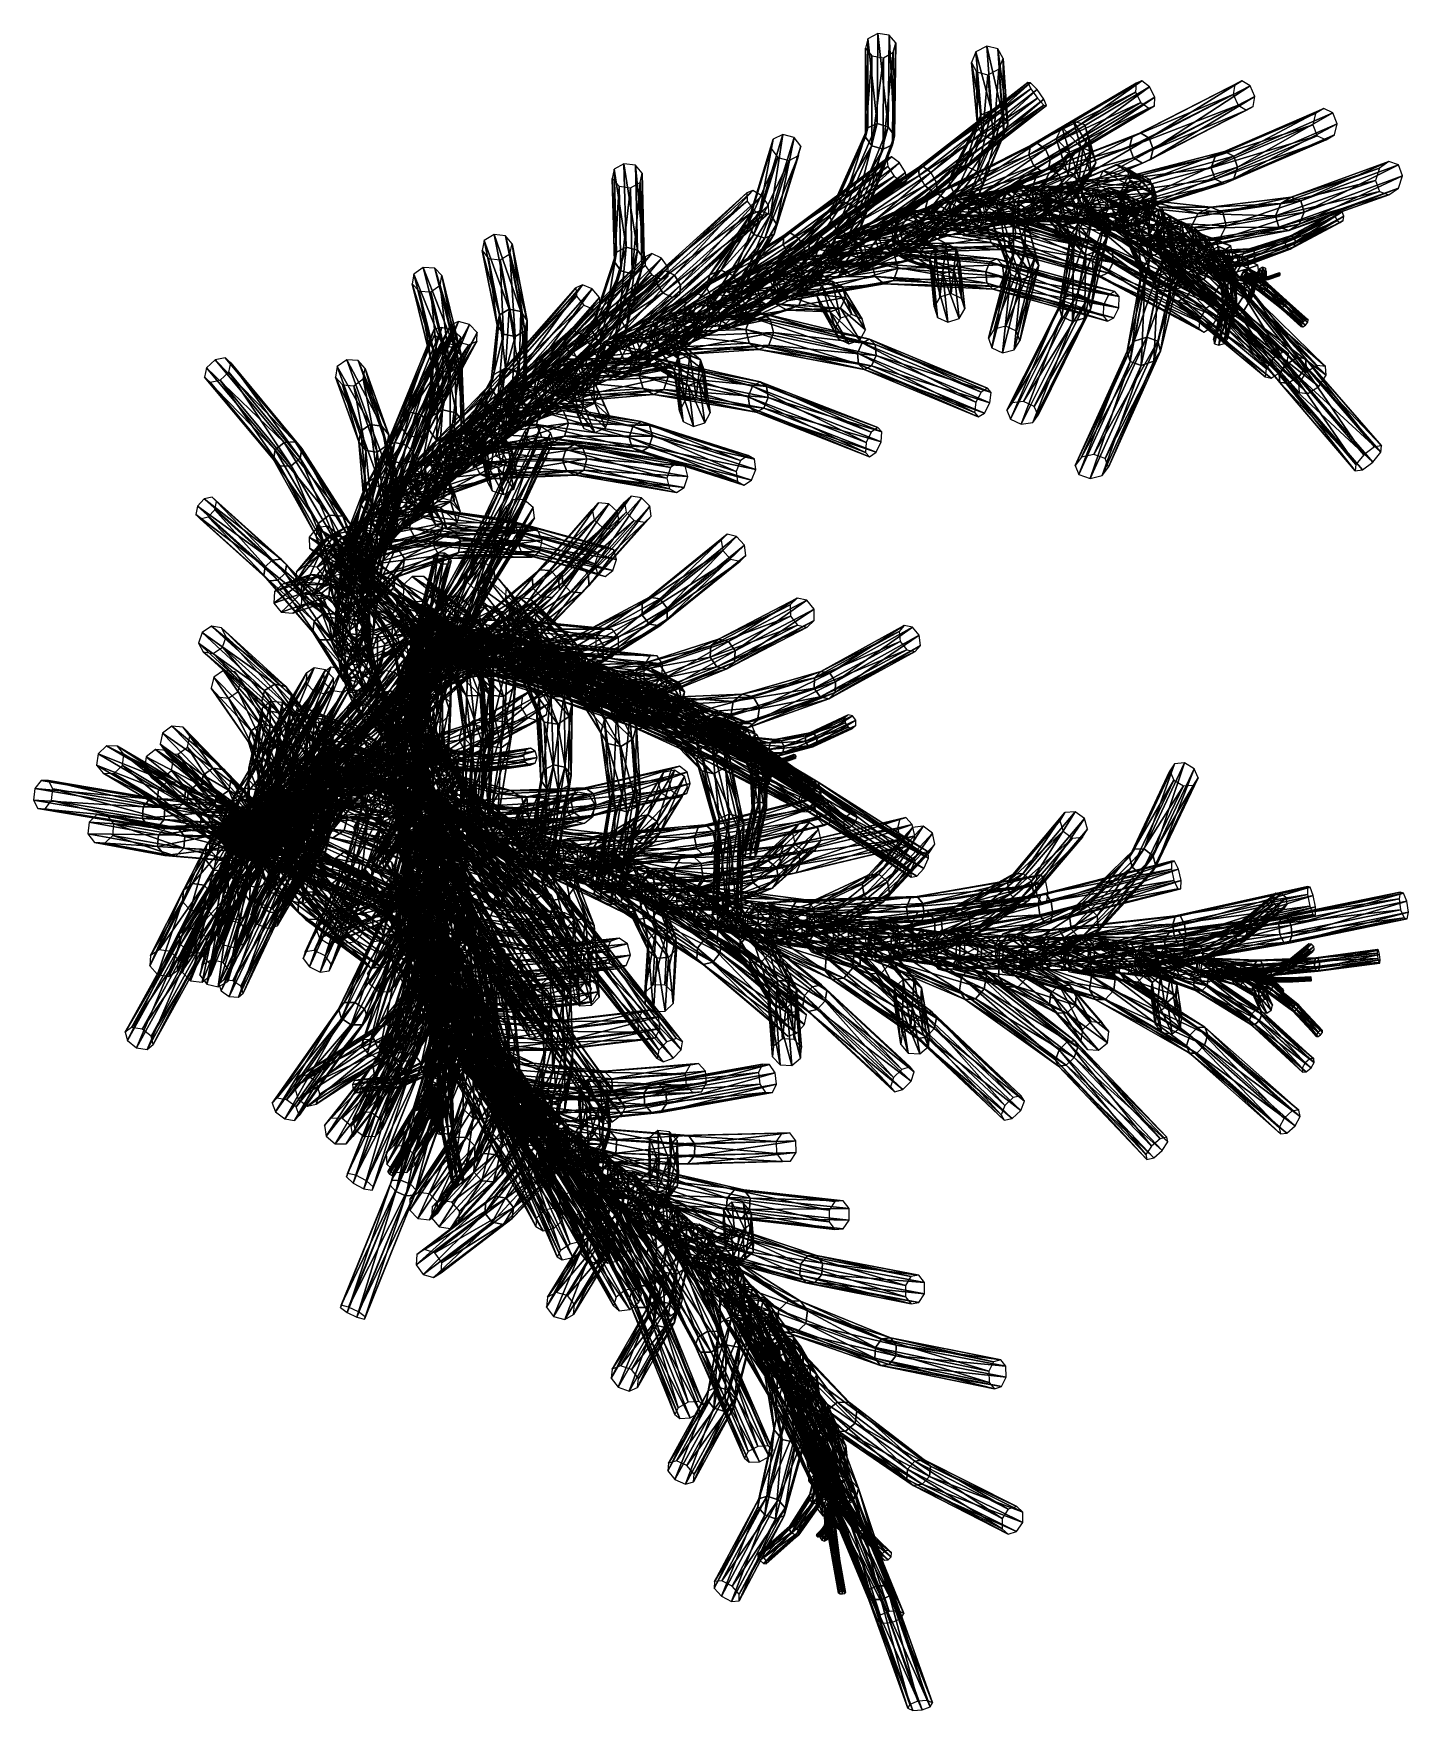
# Model space of a CAD drawing. Extents: x -19.7 to 19.7, y -24.1 to 24.1.
import ezdxf

# ---------------------------------------------------------------- set-up
doc = ezdxf.new("R2010")
doc.units = 0

msp = doc.modelspace()

# ---------------------------------------------------------------- linework, layer by layer
at = {"layer": 'aqua100', "color": 3}
for points in [[(4.48406, 21.50518, 6.75622), (4.50415, 24.09265, 10.98248), (4.22039, 23.94073, 11.19317)], [(4.80426, 21.40979, 6.70166), (4.50415, 24.09265, 10.98248), (4.48406, 21.50518, 6.75622)], [(4.80426, 21.40979, 6.70166), (4.83245, 24.04443, 11.01666), (4.50415, 24.09265, 10.98248)], [(4.21496, 21.38555, 7.00299), (4.22039, 23.94073, 11.19317), (4.15081, 23.67236, 11.51422)], [(4.15118, 21.1195, 7.28875), (4.15081, 23.67236, 11.51422), (4.3338, 23.44732, 11.76593)], [(4.21496, 21.38555, 7.00299), (4.15081, 23.67236, 11.51422), (4.15118, 21.1195, 7.28875)], [(4.48406, 21.50518, 6.75622), (4.22039, 23.94073, 11.19317), (4.21496, 21.38555, 7.00299)], [(4.98712, 21.15643, 6.86401), (4.83245, 24.04443, 11.01666), (4.80426, 21.40979, 6.70166)], [(4.98712, 21.15643, 6.86401), (5.02014, 23.82293, 11.26782), (4.83245, 24.04443, 11.01666)], [(4.92926, 20.89111, 7.15411), (4.94885, 23.55572, 11.58959), (5.02014, 23.82293, 11.26782)], [(4.92926, 20.89111, 7.15411), (5.02014, 23.82293, 11.26782), (4.98712, 21.15643, 6.86401)], [(7.77081, 21.88336, 14.35931), (7.63153, 23.73229, 19.27905), (7.31958, 23.57165, 19.46594)], [(8.08673, 21.77093, 14.29412), (7.95556, 23.65216, 19.30639), (7.63153, 23.73229, 19.27905)], [(8.08673, 21.77093, 14.29412), (7.63153, 23.73229, 19.27905), (7.77081, 21.88336, 14.35931)], [(8.23541, 21.48114, 14.43786), (7.95556, 23.65216, 19.30639), (8.08673, 21.77093, 14.29412)], [(8.23541, 21.48114, 14.43786), (8.09991, 23.37719, 19.52923), (7.95556, 23.65216, 19.30639)], [(4.15118, 21.1195, 7.28875), (4.3338, 23.44732, 11.76593), (4.33648, 20.86285, 7.45526)], [(4.33648, 20.86285, 7.45526), (4.3338, 23.44732, 11.76593), (4.66333, 23.39862, 11.79907)], [(4.33648, 20.86285, 7.45526), (4.66333, 23.39862, 11.79907), (4.65667, 20.77111, 7.3963)], [(4.65667, 20.77111, 7.3963), (4.66333, 23.39862, 11.79907), (4.94885, 23.55572, 11.58959)], [(4.65667, 20.77111, 7.3963), (4.94885, 23.55572, 11.58959), (4.92926, 20.89111, 7.15411)], [(7.47003, 21.75225, 14.578), (7.31958, 23.57165, 19.46594), (7.19958, 23.2644, 19.74847)], [(7.36267, 21.45251, 14.83929), (7.19958, 23.2644, 19.74847), (7.34307, 22.98785, 19.96868)], [(7.47003, 21.75225, 14.578), (7.19958, 23.2644, 19.74847), (7.36267, 21.45251, 14.83929)], [(7.77081, 21.88336, 14.35931), (7.31958, 23.57165, 19.46594), (7.47003, 21.75225, 14.578)], [(8.12701, 21.18206, 14.69775), (7.98236, 23.06945, 19.81646), (8.09991, 23.37719, 19.52923)], [(8.12701, 21.18206, 14.69775), (8.09991, 23.37719, 19.52923), (8.23541, 21.48114, 14.43786)], [(5.66912, 20.24072, 1.93933), (8.81207, 22.68835, 2.40515), (8.89471, 22.50091, 2.65112)], [(5.8059, 20.27465, 1.64331), (8.81207, 22.68835, 2.40515), (5.66912, 20.24072, 1.93933)], [(5.8059, 20.27465, 1.64331), (8.88977, 22.67932, 2.09484), (8.81207, 22.68835, 2.40515)], [(6.02423, 20.0971, 1.45837), (8.88977, 22.67932, 2.09484), (5.8059, 20.27465, 1.64331)], [(6.02423, 20.0971, 1.45837), (9.08093, 22.48095, 1.90081), (8.88977, 22.67932, 2.09484)], [(7.36267, 21.45251, 14.83929), (7.34307, 22.98785, 19.96868), (7.50903, 21.16369, 14.97558)], [(7.50903, 21.16369, 14.97558), (7.34307, 22.98785, 19.96868), (7.66845, 22.90869, 19.99926)], [(7.50903, 21.16369, 14.97558), (7.66845, 22.90869, 19.99926), (7.82971, 21.0512, 14.91595)], [(7.82971, 21.0512, 14.91595), (7.66845, 22.90869, 19.99926), (7.98236, 23.06945, 19.81646)], [(7.82971, 21.0512, 14.91595), (7.98236, 23.06945, 19.81646), (8.12701, 21.18206, 14.69775)], [(8.89117, 20.87182, 8.70989), (11.92034, 22.6687, 11.03186), (11.90972, 22.40972, 11.3858)], [(9.08544, 20.94348, 8.30029), (11.92034, 22.6687, 11.03186), (8.89117, 20.87182, 8.70989)], [(9.08544, 20.94348, 8.30029), (12.08355, 22.73394, 10.55535), (11.92034, 22.6687, 11.03186)], [(9.31628, 20.77441, 8.02783), (12.08355, 22.73394, 10.55535), (9.08544, 20.94348, 8.30029)], [(9.31628, 20.77441, 8.02783), (12.30645, 22.56579, 10.24389), (12.08355, 22.73394, 10.55535)], [(12.29418, 21.08557, 15.69384), (14.95648, 22.73632, 18.42742), (12.04528, 21.23547, 15.98352)], [(12.04528, 21.23547, 15.98352), (14.95648, 22.73632, 18.42742), (14.75488, 22.63262, 18.92254)], [(12.29418, 21.08557, 15.69384), (15.19531, 22.59106, 18.0921), (14.95648, 22.73632, 18.42742)], [(5.66912, 20.24072, 1.93933), (8.89471, 22.50091, 2.65112), (5.69073, 20.01342, 2.17388)], [(5.69073, 20.01342, 2.17388), (8.89471, 22.50091, 2.65112), (9.08728, 22.2326, 2.68402)], [(5.69073, 20.01342, 2.17388), (9.08728, 22.2326, 2.68402), (5.85797, 19.72546, 2.20611)], [(5.85797, 19.72546, 2.20611), (9.08728, 22.2326, 2.68402), (9.27508, 22.03381, 2.49005)], [(6.19085, 19.80792, 1.4887), (9.08093, 22.48095, 1.90081), (6.02423, 20.0971, 1.45837)], [(6.19085, 19.80792, 1.4887), (9.27191, 22.21038, 1.93804), (9.08093, 22.48095, 1.90081)], [(6.21203, 19.57916, 1.72393), (9.27191, 22.21038, 1.93804), (6.19085, 19.80792, 1.4887)], [(6.21203, 19.57916, 1.72393), (9.35314, 22.02575, 2.17907), (9.27191, 22.21038, 1.93804)], [(8.89117, 20.87182, 8.70989), (11.90972, 22.40972, 11.3858), (8.84588, 20.6026, 9.01721)], [(8.84588, 20.6026, 9.01721), (11.90972, 22.40972, 11.3858), (12.06188, 22.1101, 11.41339)], [(9.45367, 20.46606, 8.0548), (12.30645, 22.56579, 10.24389), (9.31628, 20.77441, 8.02783)], [(9.41119, 20.19995, 8.36517), (12.45062, 22.01165, 10.62969), (12.45678, 22.26495, 10.27239)], [(9.41119, 20.19995, 8.36517), (12.45678, 22.26495, 10.27239), (9.45367, 20.46606, 8.0548)], [(9.45367, 20.46606, 8.0548), (12.45678, 22.26495, 10.27239), (12.30645, 22.56579, 10.24389)], [(11.81152, 21.12921, 16.40246), (14.71228, 22.34344, 19.28002), (11.73327, 20.83129, 16.70428)], [(11.73327, 20.83129, 16.70428), (14.71228, 22.34344, 19.28002), (14.8515, 22.03424, 19.29602)], [(11.81152, 21.12921, 16.40246), (14.75488, 22.63262, 18.92254), (14.71228, 22.34344, 19.28002)], [(12.04528, 21.23547, 15.98352), (14.75488, 22.63262, 18.92254), (11.81152, 21.12921, 16.40246)], [(12.41436, 20.77056, 15.7055), (15.19531, 22.59106, 18.0921), (12.29418, 21.08557, 15.69384)], [(12.33477, 20.47625, 16.00512), (15.33264, 22.28442, 18.11383), (12.41436, 20.77056, 15.7055)], [(12.33477, 20.47625, 16.00512), (15.28973, 21.99615, 18.4718), (15.33264, 22.28442, 18.11383)], [(12.41436, 20.77056, 15.7055), (15.33264, 22.28442, 18.11383), (15.19531, 22.59106, 18.0921)], [(5.85797, 19.72546, 2.20611), (9.27508, 22.03381, 2.49005), (6.07324, 19.54449, 2.01953)], [(6.07324, 19.54449, 2.01953), (9.27508, 22.03381, 2.49005), (9.35314, 22.02575, 2.17907)], [(6.07324, 19.54449, 2.01953), (9.35314, 22.02575, 2.17907), (6.21203, 19.57916, 1.72393)], [(6.66906, 20.17657, 9.80541), (7.47003, 21.75225, 14.578), (7.36267, 21.45251, 14.83929)], [(7.00482, 20.30053, 9.49737), (7.47003, 21.75225, 14.578), (6.66906, 20.17657, 9.80541)], [(7.35565, 20.12573, 9.33697), (7.77081, 21.88336, 14.35931), (7.00482, 20.30053, 9.49737)], [(7.00482, 20.30053, 9.49737), (7.77081, 21.88336, 14.35931), (7.47003, 21.75225, 14.578)], [(7.35565, 20.12573, 9.33697), (8.08673, 21.77093, 14.29412), (7.77081, 21.88336, 14.35931)], [(7.5144, 19.76202, 9.41534), (8.08673, 21.77093, 14.29412), (7.35565, 20.12573, 9.33697)], [(7.5144, 19.76202, 9.41534), (8.23541, 21.48114, 14.43786), (8.08673, 21.77093, 14.29412)], [(8.84588, 20.6026, 9.01721), (12.06188, 22.1101, 11.41339), (8.98437, 20.29351, 9.03912)], [(8.98437, 20.29351, 9.03912), (12.06188, 22.1101, 11.41339), (12.2843, 21.94519, 11.10388)], [(8.98437, 20.29351, 9.03912), (12.2843, 21.94519, 11.10388), (9.21679, 20.12786, 8.77349)], [(9.21679, 20.12786, 8.77349), (12.2843, 21.94519, 11.10388), (12.45062, 22.01165, 10.62969)], [(9.21679, 20.12786, 8.77349), (12.45062, 22.01165, 10.62969), (9.41119, 20.19995, 8.36517)], [(11.73327, 20.83129, 16.70428), (14.8515, 22.03424, 19.29602), (11.85168, 20.51641, 16.71044)], [(11.85168, 20.51641, 16.71044), (14.8515, 22.03424, 19.29602), (15.09039, 21.8927, 18.96356)], [(11.85168, 20.51641, 16.71044), (15.09039, 21.8927, 18.96356), (12.10345, 20.36834, 16.42382)], [(12.10345, 20.36834, 16.42382), (15.28973, 21.99615, 18.4718), (12.33477, 20.47625, 16.00512)], [(12.10345, 20.36834, 16.42382), (15.09039, 21.8927, 18.96356), (15.28973, 21.99615, 18.4718)], [(14.46496, 20.70111, 23.91577), (17.07501, 21.79302, 26.95629), (14.19586, 20.5595, 24.3493)], [(14.19586, 20.5595, 24.3493), (17.07501, 21.79302, 26.95629), (16.99639, 21.46826, 27.31457)], [(14.72637, 20.57073, 23.6051), (17.31311, 21.93591, 26.45172), (14.46496, 20.70111, 23.91577)], [(14.46496, 20.70111, 23.91577), (17.31311, 21.93591, 26.45172), (17.07501, 21.79302, 26.95629)], [(14.72637, 20.57073, 23.6051), (17.56988, 21.81585, 26.09332), (17.31311, 21.93591, 26.45172)], [(14.83709, 20.25207, 23.60412), (17.56988, 21.81585, 26.09332), (14.72637, 20.57073, 23.6051)], [(14.83709, 20.25207, 23.60412), (17.69366, 21.50268, 26.10162), (17.56988, 21.81585, 26.09332)], [(3.21411, 19.13769, 3.51696), (4.21496, 21.38555, 7.00299), (4.15118, 21.1195, 7.28875)], [(3.52563, 19.25396, 3.28643), (4.21496, 21.38555, 7.00299), (3.21411, 19.13769, 3.51696)], [(3.87738, 19.09094, 3.17553), (4.48406, 21.50518, 6.75622), (3.52563, 19.25396, 3.28643)], [(3.52563, 19.25396, 3.28643), (4.48406, 21.50518, 6.75622), (4.21496, 21.38555, 7.00299)], [(3.87738, 19.09094, 3.17553), (4.80426, 21.40979, 6.70166), (4.48406, 21.50518, 6.75622)], [(4.0653, 18.74658, 3.25067), (4.80426, 21.40979, 6.70166), (3.87738, 19.09094, 3.17553)], [(4.0653, 18.74658, 3.25067), (4.98712, 21.15643, 6.86401), (4.80426, 21.40979, 6.70166)], [(6.66906, 20.17657, 9.80541), (7.36267, 21.45251, 14.83929), (6.5437, 19.83068, 10.08074)], [(6.5437, 19.83068, 10.08074), (7.36267, 21.45251, 14.83929), (7.50903, 21.16369, 14.97558)], [(7.38854, 19.41711, 9.6975), (8.12701, 21.18206, 14.69775), (8.23541, 21.48114, 14.43786)], [(7.38854, 19.41711, 9.6975), (8.23541, 21.48114, 14.43786), (7.5144, 19.76202, 9.41534)], [(9.40814, 20.21887, 12.57128), (12.04528, 21.23547, 15.98352), (11.81152, 21.12921, 16.40246)], [(9.71264, 20.02923, 12.28485), (12.04528, 21.23547, 15.98352), (9.40814, 20.21887, 12.57128)], [(10.00848, 20.68029, 22.89355), (9.78479, 21.4132, 28.40588), (9.62231, 21.0686, 28.62884)], [(9.71264, 20.02923, 12.28485), (12.29418, 21.08557, 15.69384), (12.04528, 21.23547, 15.98352)], [(10.33892, 20.82421, 22.68444), (10.12725, 21.57525, 28.23388), (9.78479, 21.4132, 28.40588)], [(10.33892, 20.82421, 22.68444), (9.78479, 21.4132, 28.40588), (10.00848, 20.68029, 22.89355)], [(10.65216, 20.69757, 22.59313), (10.12725, 21.57525, 28.23388), (10.33892, 20.82421, 22.68444)], [(10.65216, 20.69757, 22.59313), (10.44921, 21.46575, 28.20739), (10.12725, 21.57525, 28.23388)], [(10.768, 20.37713, 22.67535), (10.44921, 21.46575, 28.20739), (10.65216, 20.69757, 22.59313)], [(10.768, 20.37713, 22.67535), (10.55944, 21.1463, 28.35205), (10.44921, 21.46575, 28.20739)], [(14.19586, 20.5595, 24.3493), (16.99639, 21.46826, 27.31457), (14.08306, 20.23034, 24.64678)], [(14.08306, 20.23034, 24.64678), (16.99639, 21.46826, 27.31457), (17.12512, 21.15435, 27.31835)], [(14.72711, 19.92712, 23.901), (17.69366, 21.50268, 26.10162), (14.83709, 20.25207, 23.60412)], [(14.72711, 19.92712, 23.901), (17.61938, 21.18176, 26.45959), (17.69366, 21.50268, 26.10162)], [(0.76849, 18.59863, 2.41113), (1.44256, 20.78613, 5.82702), (1.62774, 20.53216, 5.98962)], [(0.83935, 18.88201, 2.24163), (1.44256, 20.78613, 5.82702), (0.76849, 18.59863, 2.41113)], [(1.11169, 19.00219, 2.08264), (1.50292, 21.05981, 5.57141), (0.83935, 18.88201, 2.24163)], [(0.83935, 18.88201, 2.24163), (1.50292, 21.05981, 5.57141), (1.44256, 20.78613, 5.82702)], [(1.11169, 19.00219, 2.08264), (1.77551, 21.1925, 5.36492), (1.50292, 21.05981, 5.57141)], [(1.42419, 18.89276, 2.02758), (1.77551, 21.1925, 5.36492), (1.11169, 19.00219, 2.08264)], [(1.42419, 18.89276, 2.02758), (2.10083, 21.10772, 5.33746), (1.77551, 21.1925, 5.36492)], [(1.59625, 18.61413, 2.10687), (2.10083, 21.10772, 5.33746), (1.42419, 18.89276, 2.02758)], [(1.52435, 18.33172, 2.27459), (2.29016, 20.8562, 5.50177), (1.59625, 18.61413, 2.10687)], [(1.52435, 18.33172, 2.27459), (2.22863, 20.58532, 5.75793), (2.29016, 20.8562, 5.50177)], [(1.59625, 18.61413, 2.10687), (2.29016, 20.8562, 5.50177), (2.10083, 21.10772, 5.33746)], [(3.12969, 18.81152, 3.73614), (4.15118, 21.1195, 7.28875), (4.33648, 20.86285, 7.45526)], [(3.21411, 19.13769, 3.51696), (4.15118, 21.1195, 7.28875), (3.12969, 18.81152, 3.73614)], [(3.12969, 18.81152, 3.73614), (4.33648, 20.86285, 7.45526), (3.32031, 18.46655, 3.81195)], [(3.32031, 18.46655, 3.81195), (4.33648, 20.86285, 7.45526), (4.65667, 20.77111, 7.3963)], [(3.32031, 18.46655, 3.81195), (4.65667, 20.77111, 7.3963), (3.6712, 18.30401, 3.70037)], [(3.6712, 18.30401, 3.70037), (4.92926, 20.89111, 7.15411), (3.98205, 18.42047, 3.46734)], [(3.6712, 18.30401, 3.70037), (4.65667, 20.77111, 7.3963), (4.92926, 20.89111, 7.15411)], [(3.98205, 18.42047, 3.46734), (4.92926, 20.89111, 7.15411), (4.98712, 21.15643, 6.86401)], [(3.98205, 18.42047, 3.46734), (4.98712, 21.15643, 6.86401), (4.0653, 18.74658, 3.25067)], [(5.9624, 19.40045, 5.68676), (8.89117, 20.87182, 8.70989), (8.84588, 20.6026, 9.01721)], [(6.22723, 19.48742, 5.2752), (8.89117, 20.87182, 8.70989), (5.9624, 19.40045, 5.68676)], [(6.22723, 19.48742, 5.2752), (9.08544, 20.94348, 8.30029), (8.89117, 20.87182, 8.70989)], [(6.51708, 19.28118, 5.07135), (9.08544, 20.94348, 8.30029), (6.22723, 19.48742, 5.2752)], [(6.51708, 19.28118, 5.07135), (9.31628, 20.77441, 8.02783), (9.08544, 20.94348, 8.30029)], [(6.66192, 18.90594, 5.09381), (9.31628, 20.77441, 8.02783), (6.51708, 19.28118, 5.07135)], [(6.5437, 19.83068, 10.08074), (7.50903, 21.16369, 14.97558), (6.70343, 19.4638, 10.15893)], [(6.66192, 18.90594, 5.09381), (9.45367, 20.46606, 8.0548), (9.31628, 20.77441, 8.02783)], [(6.70343, 19.4638, 10.15893), (7.50903, 21.16369, 14.97558), (7.82971, 21.0512, 14.91595)], [(6.70343, 19.4638, 10.15893), (7.82971, 21.0512, 14.91595), (7.05316, 19.29229, 10.00109)], [(7.05316, 19.29229, 10.00109), (8.12701, 21.18206, 14.69775), (7.38854, 19.41711, 9.6975)], [(7.05316, 19.29229, 10.00109), (7.82971, 21.0512, 14.91595), (8.12701, 21.18206, 14.69775)], [(9.0982, 20.10101, 12.97875), (11.73327, 20.83129, 16.70428), (8.96887, 19.74517, 13.26434)], [(8.96887, 19.74517, 13.26434), (11.73327, 20.83129, 16.70428), (11.85168, 20.51641, 16.71044)], [(9.0982, 20.10101, 12.97875), (11.81152, 21.12921, 16.40246), (11.73327, 20.83129, 16.70428)], [(9.40814, 20.21887, 12.57128), (11.81152, 21.12921, 16.40246), (9.0982, 20.10101, 12.97875)], [(10.00848, 20.68029, 22.89355), (9.62231, 21.0686, 28.62884), (9.85955, 20.35467, 23.09692)], [(9.85955, 20.35467, 23.09692), (9.62231, 21.0686, 28.62884), (9.73382, 20.74633, 28.77221)], [(9.70739, 19.29315, 12.57312), (12.33477, 20.47625, 16.00512), (12.41436, 20.77056, 15.7055)], [(9.70739, 19.29315, 12.57312), (12.41436, 20.77056, 15.7055), (9.83679, 19.64532, 12.28369)], [(9.83679, 19.64532, 12.28369), (12.29418, 21.08557, 15.69384), (9.71264, 20.02923, 12.28485)], [(9.85955, 20.35467, 23.09692), (9.73382, 20.74633, 28.77221), (9.97467, 20.03558, 23.17596)], [(9.97467, 20.03558, 23.17596), (9.73382, 20.74633, 28.77221), (10.05535, 20.63824, 28.74615)], [(9.79614, 20.22717, 17.28802), (10.33892, 20.82421, 22.68444), (10.00848, 20.68029, 22.89355)], [(10.14971, 20.05395, 17.10382), (10.33892, 20.82421, 22.68444), (9.79614, 20.22717, 17.28802)], [(9.83679, 19.64532, 12.28369), (12.41436, 20.77056, 15.7055), (12.29418, 21.08557, 15.69384)], [(10.28833, 19.90881, 23.08966), (10.05535, 20.63824, 28.74615), (10.39739, 20.80206, 28.57592)], [(10.14971, 20.05395, 17.10382), (10.65216, 20.69757, 22.59313), (10.33892, 20.82421, 22.68444)], [(10.28833, 19.90881, 23.08966), (10.39739, 20.80206, 28.57592), (10.61834, 20.05053, 22.87817)], [(10.61834, 20.05053, 22.87817), (10.39739, 20.80206, 28.57592), (10.55944, 21.1463, 28.35205)], [(10.61834, 20.05053, 22.87817), (10.55944, 21.1463, 28.35205), (10.768, 20.37713, 22.67535)], [(14.08306, 20.23034, 24.64678), (17.12512, 21.15435, 27.31835), (14.19329, 19.91186, 24.63671)], [(14.19329, 19.91186, 24.63671), (17.12512, 21.15435, 27.31835), (17.3811, 21.03869, 26.96301)], [(14.19329, 19.91186, 24.63671), (17.3811, 21.03869, 26.96301), (14.45861, 19.78601, 24.33331)], [(14.45861, 19.78601, 24.33331), (17.3811, 21.03869, 26.96301), (17.61938, 21.18176, 26.45959)], [(14.45861, 19.78601, 24.33331), (17.61938, 21.18176, 26.45959), (14.72711, 19.92712, 23.901)], [(-2.72155, 17.95465, -3.06573), (-2.79089, 20.35083, 0.14172), (-3.06799, 20.19219, 0.25677)], [(-2.39422, 17.87213, -3.07977), (-2.45843, 20.30578, 0.17681), (-2.79089, 20.35083, 0.14172)], [(-2.39422, 17.87213, -3.07977), (-2.79089, 20.35083, 0.14172), (-2.72155, 17.95465, -3.06573)], [(-2.20867, 17.61547, -2.97229), (-2.26324, 20.08502, 0.33807), (-2.45843, 20.30578, 0.17681)], [(-2.20867, 17.61547, -2.97229), (-2.45843, 20.30578, 0.17681), (-2.39422, 17.87213, -3.07977)], [(0.76849, 18.59863, 2.41113), (1.62774, 20.53216, 5.98962), (0.94006, 18.32098, 2.49182)], [(0.94006, 18.32098, 2.49182), (1.62774, 20.53216, 5.98962), (1.9566, 20.44854, 5.96166)], [(0.94006, 18.32098, 2.49182), (1.9566, 20.44854, 5.96166), (1.25463, 18.21063, 2.4342)], [(1.25463, 18.21063, 2.4342), (1.9566, 20.44854, 5.96166), (2.22863, 20.58532, 5.75793)], [(1.25463, 18.21063, 2.4342), (2.22863, 20.58532, 5.75793), (1.52435, 18.33172, 2.27459)], [(1.80004, 18.28863, -1.90313), (4.79473, 20.27325, -0.19464), (1.78802, 18.02899, -1.69622)], [(1.78802, 18.02899, -1.69622), (4.79473, 20.27325, -0.19464), (4.9765, 19.99377, -0.16369)], [(1.80004, 18.28863, -1.90313), (4.76257, 20.50183, -0.42352), (4.79473, 20.27325, -0.19464)], [(1.98504, 18.36334, -2.17126), (4.76257, 20.50183, -0.42352), (1.80004, 18.28863, -1.90313)], [(1.98504, 18.36334, -2.17126), (4.89581, 20.54705, -0.71923), (4.76257, 20.50183, -0.42352)], [(2.23144, 18.20709, -2.34191), (4.89581, 20.54705, -0.71923), (1.98504, 18.36334, -2.17126)], [(2.23144, 18.20709, -2.34191), (5.12243, 20.37994, -0.90618), (4.89581, 20.54705, -0.71923)], [(2.39404, 17.91485, -2.31768), (5.12243, 20.37994, -0.90618), (2.23144, 18.20709, -2.34191)], [(2.39404, 17.91485, -2.31768), (5.30322, 20.09973, -0.87701), (5.12243, 20.37994, -0.90618)], [(2.56298, 18.21411, 0.48809), (5.66912, 20.24072, 1.93933), (5.69073, 20.01342, 2.17388)], [(2.79913, 18.29705, 0.17742), (5.66912, 20.24072, 1.93933), (2.56298, 18.21411, 0.48809)], [(3.09039, 18.10003, -0.02117), (5.8059, 20.27465, 1.64331), (2.79913, 18.29705, 0.17742)], [(2.79913, 18.29705, 0.17742), (5.8059, 20.27465, 1.64331), (5.66912, 20.24072, 1.93933)], [(3.09039, 18.10003, -0.02117), (6.02423, 20.0971, 1.45837), (5.8059, 20.27465, 1.64331)], [(5.3656, 18.96655, 4.98205), (7.00482, 20.30053, 9.49737), (6.66906, 20.17657, 9.80541)], [(5.76525, 18.75561, 4.86041), (7.00482, 20.30053, 9.49737), (5.3656, 18.96655, 4.98205)], [(5.76525, 18.75561, 4.86041), (7.35565, 20.12573, 9.33697), (7.00482, 20.30053, 9.49737)], [(5.9624, 19.40045, 5.68676), (8.84588, 20.6026, 9.01721), (5.87591, 19.0744, 5.99426)], [(5.87591, 19.0744, 5.99426), (8.84588, 20.6026, 9.01721), (8.98437, 20.29351, 9.03912)], [(5.87591, 19.0744, 5.99426), (8.98437, 20.29351, 9.03912), (6.02368, 18.69976, 6.01965)], [(6.02368, 18.69976, 6.01965), (8.98437, 20.29351, 9.03912), (9.21679, 20.12786, 8.77349)], [(6.57751, 18.58264, 5.34008), (9.45367, 20.46606, 8.0548), (6.66192, 18.90594, 5.09381)], [(6.57751, 18.58264, 5.34008), (9.41119, 20.19995, 8.36517), (9.45367, 20.46606, 8.0548)], [(8.96887, 19.74517, 13.26434), (11.85168, 20.51641, 16.71044), (9.09216, 19.36212, 13.26086)], [(9.09216, 19.36212, 13.26086), (11.85168, 20.51641, 16.71044), (12.10345, 20.36834, 16.42382)], [(9.09216, 19.36212, 13.26086), (12.10345, 20.36834, 16.42382), (9.40185, 19.17443, 12.97625)], [(9.25097, 19.7127, 17.7973), (9.85955, 20.35467, 23.09692), (9.97467, 20.03558, 23.17596)], [(9.42687, 20.08758, 17.57531), (9.85955, 20.35467, 23.09692), (9.25097, 19.7127, 17.7973)], [(9.40185, 19.17443, 12.97625), (12.33477, 20.47625, 16.00512), (9.70739, 19.29315, 12.57312)], [(9.40185, 19.17443, 12.97625), (12.10345, 20.36834, 16.42382), (12.33477, 20.47625, 16.00512)], [(9.79614, 20.22717, 17.28802), (10.00848, 20.68029, 22.89355), (9.42687, 20.08758, 17.57531)], [(9.42687, 20.08758, 17.57531), (10.00848, 20.68029, 22.89355), (9.85955, 20.35467, 23.09692)], [(9.97467, 20.03558, 23.17596), (10.05535, 20.63824, 28.74615), (10.28833, 19.90881, 23.08966)], [(10.10394, 19.29846, 17.36492), (10.61834, 20.05053, 22.87817), (10.768, 20.37713, 22.67535)], [(10.10394, 19.29846, 17.36492), (10.768, 20.37713, 22.67535), (10.27404, 19.66937, 17.13909)], [(10.27404, 19.66937, 17.13909), (10.65216, 20.69757, 22.59313), (10.14971, 20.05395, 17.10382)], [(10.27404, 19.66937, 17.13909), (10.768, 20.37713, 22.67535), (10.65216, 20.69757, 22.59313)], [(12.0758, 19.88256, 30.85101), (11.34741, 20.3316, 36.48651), (10.98138, 20.14544, 36.65032)], [(12.39752, 19.76147, 30.76361), (11.66687, 20.21875, 36.48437), (11.34741, 20.3316, 36.48651)], [(12.39752, 19.76147, 30.76361), (11.34741, 20.3316, 36.48651), (12.0758, 19.88256, 30.85101)], [(11.65393, 19.91467, 20.75335), (14.19586, 20.5595, 24.3493), (14.08306, 20.23034, 24.64678)], [(11.99572, 20.06469, 20.33331), (14.19586, 20.5595, 24.3493), (11.65393, 19.91467, 20.75335)], [(12.31695, 19.89593, 20.0205), (14.46496, 20.70111, 23.91577), (11.99572, 20.06469, 20.33331)], [(11.99572, 20.06469, 20.33331), (14.46496, 20.70111, 23.91577), (14.19586, 20.5595, 24.3493)], [(12.26416, 19.12969, 20.28051), (14.72711, 19.92712, 23.901), (14.83709, 20.25207, 23.60412)], [(12.26416, 19.12969, 20.28051), (14.83709, 20.25207, 23.60412), (12.4284, 19.50726, 20.00042)], [(12.31695, 19.89593, 20.0205), (14.72637, 20.57073, 23.6051), (14.46496, 20.70111, 23.91577)], [(12.4284, 19.50726, 20.00042), (14.72637, 20.57073, 23.6051), (12.31695, 19.89593, 20.0205)], [(12.4284, 19.50726, 20.00042), (14.83709, 20.25207, 23.60412), (14.72637, 20.57073, 23.6051)], [(16.6585, 19.28747, 31.65081), (19.18524, 20.41333, 34.50018), (16.37615, 19.3894, 31.98101)], [(16.37615, 19.3894, 31.98101), (19.18524, 20.41333, 34.50018), (18.91259, 20.22753, 35.01287)], [(16.6585, 19.28747, 31.65081), (19.45825, 20.3186, 34.1336), (19.18524, 20.41333, 34.50018)], [(16.75329, 18.96374, 31.63409), (19.45825, 20.3186, 34.1336), (16.6585, 19.28747, 31.65081)], [(16.75329, 18.96374, 31.63409), (19.57019, 20.00317, 34.12298), (19.45825, 20.3186, 34.1336)], [(-2.99749, 17.81353, -2.93371), (-3.06799, 20.19219, 0.25677), (-3.12145, 19.92413, 0.45513)], [(-2.99749, 17.81353, -2.93371), (-3.12145, 19.92413, 0.45513), (-3.05963, 17.53002, -2.76208)], [(-3.05963, 17.53002, -2.76208), (-3.12145, 19.92413, 0.45513), (-2.92645, 19.70397, 0.61987)], [(-2.72155, 17.95465, -3.06573), (-3.06799, 20.19219, 0.25677), (-2.99749, 17.81353, -2.93371)], [(-2.54949, 17.18865, -2.66925), (-2.59484, 19.65856, 0.6524), (-2.31896, 19.81707, 0.53601)], [(-2.54949, 17.18865, -2.66925), (-2.31896, 19.81707, 0.53601), (-2.2727, 17.33221, -2.80279)], [(-2.2727, 17.33221, -2.80279), (-2.31896, 19.81707, 0.53601), (-2.26324, 20.08502, 0.33807)], [(-2.2727, 17.33221, -2.80279), (-2.26324, 20.08502, 0.33807), (-2.20867, 17.61547, -2.97229)], [(1.78802, 18.02899, -1.69622), (4.9765, 19.99377, -0.16369), (1.95172, 17.73553, -1.66937)], [(1.95172, 17.73553, -1.66937), (4.9765, 19.99377, -0.16369), (5.20104, 19.82501, -0.35156)], [(1.95172, 17.73553, -1.66937), (5.20104, 19.82501, -0.35156), (2.19586, 17.58032, -1.84368)], [(2.19586, 17.58032, -1.84368), (5.33441, 19.86932, -0.64721), (2.37945, 17.65515, -2.11041)], [(2.19586, 17.58032, -1.84368), (5.20104, 19.82501, -0.35156), (5.33441, 19.86932, -0.64721)], [(2.37945, 17.65515, -2.11041), (5.33441, 19.86932, -0.64721), (5.30322, 20.09973, -0.87701)], [(2.37945, 17.65515, -2.11041), (5.30322, 20.09973, -0.87701), (2.39404, 17.91485, -2.31768)], [(2.56298, 18.21411, 0.48809), (5.69073, 20.01342, 2.17388), (2.51824, 17.90026, 0.72943)], [(2.51824, 17.90026, 0.72943), (5.69073, 20.01342, 2.17388), (5.85797, 19.72546, 2.20611)], [(3.26495, 17.73907, 0.00994), (6.02423, 20.0971, 1.45837), (3.09039, 18.10003, -0.02117)], [(3.22039, 17.42309, 0.24926), (6.19085, 19.80792, 1.4887), (3.26495, 17.73907, 0.00994)], [(3.22039, 17.42309, 0.24926), (6.21203, 19.57916, 1.72393), (6.19085, 19.80792, 1.4887)], [(3.26495, 17.73907, 0.00994), (6.19085, 19.80792, 1.4887), (6.02423, 20.0971, 1.45837)], [(4.99249, 18.84924, 5.23693), (6.5437, 19.83068, 10.08074), (4.85705, 18.47009, 5.56402)], [(4.85705, 18.47009, 5.56402), (6.5437, 19.83068, 10.08074), (6.70343, 19.4638, 10.15893)], [(5.3656, 18.96655, 4.98205), (6.66906, 20.17657, 9.80541), (4.99249, 18.84924, 5.23693)], [(4.99249, 18.84924, 5.23693), (6.66906, 20.17657, 9.80541), (6.5437, 19.83068, 10.08074)], [(5.95318, 18.33624, 4.94097), (7.35565, 20.12573, 9.33697), (5.76525, 18.75561, 4.86041)], [(5.82293, 17.95745, 5.18194), (7.38854, 19.41711, 9.6975), (7.5144, 19.76202, 9.41534)], [(5.82293, 17.95745, 5.18194), (7.5144, 19.76202, 9.41534), (5.95318, 18.33624, 4.94097)], [(5.95318, 18.33624, 4.94097), (7.5144, 19.76202, 9.41534), (7.35565, 20.12573, 9.33697)], [(6.02368, 18.69976, 6.01965), (9.21679, 20.12786, 8.77349), (6.31427, 18.49566, 5.74993)], [(6.31427, 18.49566, 5.74993), (9.21679, 20.12786, 8.77349), (9.41119, 20.19995, 8.36517)], [(6.31427, 18.49566, 5.74993), (9.41119, 20.19995, 8.36517), (6.57751, 18.58264, 5.34008)], [(6.68945, 19.37841, 8.88696), (9.0982, 20.10101, 12.97875), (8.96887, 19.74517, 13.26434)], [(7.03289, 19.48455, 8.4284), (9.0982, 20.10101, 12.97875), (6.68945, 19.37841, 8.88696)], [(7.375, 19.2445, 8.11822), (9.40814, 20.21887, 12.57128), (7.03289, 19.48455, 8.4284)], [(7.03289, 19.48455, 8.4284), (9.40814, 20.21887, 12.57128), (9.0982, 20.10101, 12.97875)], [(7.375, 19.2445, 8.11822), (9.71264, 20.02923, 12.28485), (9.40814, 20.21887, 12.57128)], [(7.52001, 18.79913, 8.14465), (9.71264, 20.02923, 12.28485), (7.375, 19.2445, 8.11822)], [(7.52001, 18.79913, 8.14465), (9.83679, 19.64532, 12.28369), (9.71264, 20.02923, 12.28485)], [(8.11602, 19.61322, 12.45874), (9.42687, 20.08758, 17.57531), (9.25097, 19.7127, 17.7973)], [(8.53063, 19.74682, 12.12768), (9.42687, 20.08758, 17.57531), (8.11602, 19.61322, 12.45874)], [(8.92816, 19.52777, 11.93652), (9.79614, 20.22717, 17.28802), (8.53063, 19.74682, 12.12768)], [(8.53063, 19.74682, 12.12768), (9.79614, 20.22717, 17.28802), (9.42687, 20.08758, 17.57531)], [(8.92816, 19.52777, 11.93652), (10.14971, 20.05395, 17.10382), (9.79614, 20.22717, 17.28802)], [(9.07391, 19.08465, 11.99719), (10.14971, 20.05395, 17.10382), (8.92816, 19.52777, 11.93652)], [(9.07391, 19.08465, 11.99719), (10.27404, 19.66937, 17.13909), (10.14971, 20.05395, 17.10382)], [(9.25097, 19.7127, 17.7973), (9.97467, 20.03558, 23.17596), (9.37841, 19.33013, 17.82409)], [(9.37841, 19.33013, 17.82409), (9.97467, 20.03558, 23.17596), (10.28833, 19.90881, 23.08966)], [(9.37841, 19.33013, 17.82409), (10.28833, 19.90881, 23.08966), (9.73138, 19.1571, 17.65173)], [(9.49816, 19.66333, 16.40429), (11.65393, 19.91467, 20.75335), (11.48693, 19.53497, 21.02947)], [(9.87707, 19.80328, 15.93334), (11.65393, 19.91467, 20.75335), (9.49816, 19.66333, 16.40429)], [(9.95214, 19.79864, 16.16644), (10.25482, 18.63854, 21.91455), (9.49816, 19.66333, 16.40429)], [(9.73138, 19.1571, 17.65173), (10.61834, 20.05053, 22.87817), (10.10394, 19.29846, 17.36492)], [(9.73138, 19.1571, 17.65173), (10.28833, 19.90881, 23.08966), (10.61834, 20.05053, 22.87817)], [(9.87707, 19.80328, 15.93334), (11.99572, 20.06469, 20.33331), (11.65393, 19.91467, 20.75335)], [(10.23437, 19.58392, 15.59375), (11.99572, 20.06469, 20.33331), (9.87707, 19.80328, 15.93334)], [(9.95214, 19.79864, 16.16644), (10.65875, 18.77667, 21.71374), (10.25482, 18.63854, 21.91455)], [(10.33825, 19.57519, 15.92517), (10.65875, 18.77667, 21.71374), (9.95214, 19.79864, 16.16644)], [(10.23437, 19.58392, 15.59375), (12.31695, 19.89593, 20.0205), (11.99572, 20.06469, 20.33331)], [(10.36279, 19.12988, 15.59851), (12.31695, 19.89593, 20.0205), (10.23437, 19.58392, 15.59375)], [(10.36279, 19.12988, 15.59851), (12.4284, 19.50726, 20.00042), (12.31695, 19.89593, 20.0205)], [(11.72076, 19.72271, 31.05377), (10.98138, 20.14544, 36.65032), (10.78216, 19.77624, 36.88)], [(11.53826, 19.37402, 31.25891), (10.78216, 19.77624, 36.88), (10.86779, 19.43463, 37.04174)], [(11.72076, 19.72271, 31.05377), (10.78216, 19.77624, 36.88), (11.53826, 19.37402, 31.25891)], [(12.0758, 19.88256, 30.85101), (10.98138, 20.14544, 36.65032), (11.72076, 19.72271, 31.05377)], [(11.65393, 19.91467, 20.75335), (14.08306, 20.23034, 24.64678), (11.48693, 19.53497, 21.02947)], [(11.48693, 19.53497, 21.02947), (14.08306, 20.23034, 24.64678), (14.19329, 19.91186, 24.63671)], [(11.48693, 19.53497, 21.02947), (14.19329, 19.91186, 24.63671), (11.60034, 19.14593, 21.00744)], [(12.31353, 19.0816, 31.06188), (11.55627, 19.50915, 36.88543), (11.75616, 19.87921, 36.65289)], [(11.60034, 19.14593, 21.00744), (14.19329, 19.91186, 24.63671), (14.45861, 19.78601, 24.33331)], [(11.60034, 19.14593, 21.00744), (14.45861, 19.78601, 24.33331), (11.92205, 18.98059, 20.69738)], [(12.49438, 19.42889, 30.85662), (11.75616, 19.87921, 36.65289), (11.66687, 20.21875, 36.48437)], [(12.49438, 19.42889, 30.85662), (11.66687, 20.21875, 36.48437), (12.39752, 19.76147, 30.76361)], [(11.9978, 19.67565, 25.25518), (12.0758, 19.88256, 30.85101), (11.72076, 19.72271, 31.05377)], [(12.31353, 19.0816, 31.06188), (11.75616, 19.87921, 36.65289), (12.49438, 19.42889, 30.85662)], [(11.92205, 18.98059, 20.69738), (14.45861, 19.78601, 24.33331), (14.72711, 19.92712, 23.901)], [(11.92205, 18.98059, 20.69738), (14.72711, 19.92712, 23.901), (12.26416, 19.12969, 20.28051)], [(12.36096, 19.51251, 25.06542), (12.0758, 19.88256, 30.85101), (11.9978, 19.67565, 25.25518)], [(12.36096, 19.51251, 25.06542), (12.39752, 19.76147, 30.76361), (12.0758, 19.88256, 30.85101)], [(12.47265, 19.12054, 25.09301), (12.39752, 19.76147, 30.76361), (12.36096, 19.51251, 25.06542)], [(12.47265, 19.12054, 25.09301), (12.49438, 19.42889, 30.85662), (12.39752, 19.76147, 30.76361)], [(16.07513, 19.21295, 32.41943), (18.79571, 19.86651, 35.37219), (15.92749, 18.85717, 32.71215)], [(15.92749, 18.85717, 32.71215), (18.79571, 19.86651, 35.37219), (18.91259, 19.55163, 35.35662)], [(16.37615, 19.3894, 31.98101), (18.91259, 20.22753, 35.01287), (16.07513, 19.21295, 32.41943)], [(16.07513, 19.21295, 32.41943), (18.91259, 20.22753, 35.01287), (18.79571, 19.86651, 35.37219)], [(16.61016, 18.6109, 31.93078), (19.57019, 20.00317, 34.12298), (16.75329, 18.96374, 31.63409)], [(16.61016, 18.6109, 31.93078), (19.46112, 19.64843, 34.47961), (19.57019, 20.00317, 34.12298)], [(-3.05963, 17.53002, -2.76208), (-2.92645, 19.70397, 0.61987), (-2.87518, 17.27087, -2.65295)], [(-2.87518, 17.27087, -2.65295), (-2.92645, 19.70397, 0.61987), (-2.59484, 19.65856, 0.6524)], [(-2.87518, 17.27087, -2.65295), (-2.59484, 19.65856, 0.6524), (-2.54949, 17.18865, -2.66925)], [(-1.84814, 16.9248, -6.53356), (0.75396, 19.2799, -4.50463), (0.94812, 19.00866, -4.45819)], [(-1.82427, 17.18847, -6.73706), (0.75396, 19.2799, -4.50463), (-1.84814, 16.9248, -6.53356)], [(-1.82427, 17.18847, -6.73706), (0.7398, 19.51629, -4.73461), (0.75396, 19.2799, -4.50463)], [(-1.61596, 17.28161, -6.98016), (0.7398, 19.51629, -4.73461), (-1.82427, 17.18847, -6.73706)], [(-1.61596, 17.28161, -6.98016), (0.9132, 19.58087, -5.01403), (0.7398, 19.51629, -4.73461)], [(-1.33782, 17.14642, -7.1206), (0.9132, 19.58087, -5.01403), (-1.61596, 17.28161, -6.98016)], [(-1.33782, 17.14642, -7.1206), (1.17211, 19.4328, -5.17156), (0.9132, 19.58087, -5.01403)], [(-1.15979, 16.86425, -7.07849), (1.17211, 19.4328, -5.17156), (-1.33782, 17.14642, -7.1206)], [(-1.15979, 16.86425, -7.07849), (1.36389, 19.16326, -5.12481), (1.17211, 19.4328, -5.17156)], [(2.51824, 17.90026, 0.72943), (5.85797, 19.72546, 2.20611), (2.69104, 17.5382, 0.76019)], [(2.69104, 17.5382, 0.76019), (5.85797, 19.72546, 2.20611), (6.07324, 19.54449, 2.01953)], [(2.69104, 17.5382, 0.76019), (6.07324, 19.54449, 2.01953), (2.98144, 17.34106, 0.56152)], [(2.98144, 17.34106, 0.56152), (6.07324, 19.54449, 2.01953), (6.21203, 19.57916, 1.72393)], [(2.98144, 17.34106, 0.56152), (6.21203, 19.57916, 1.72393), (3.22039, 17.42309, 0.24926)], [(3.61193, 18.30664, 2.59887), (5.9624, 19.40045, 5.68676), (3.29461, 18.21008, 2.92834)], [(3.29461, 18.21008, 2.92834), (5.9624, 19.40045, 5.68676), (5.87591, 19.0744, 5.99426)], [(3.61193, 18.30664, 2.59887), (6.22723, 19.48742, 5.2752), (5.9624, 19.40045, 5.68676)], [(3.95721, 18.06658, 2.38793), (6.22723, 19.48742, 5.2752), (3.61193, 18.30664, 2.59887)], [(3.95721, 18.06658, 2.38793), (6.51708, 19.28118, 5.07135), (6.22723, 19.48742, 5.2752)], [(4.1264, 17.63287, 2.41735), (6.51708, 19.28118, 5.07135), (3.95721, 18.06658, 2.38793)], [(4.1264, 17.63287, 2.41735), (6.66192, 18.90594, 5.09381), (6.51708, 19.28118, 5.07135)], [(4.85705, 18.47009, 5.56402), (6.70343, 19.4638, 10.15893), (5.04656, 18.04992, 5.67694)], [(5.04656, 18.04992, 5.67694), (6.70343, 19.4638, 10.15893), (7.05316, 19.29229, 10.00109)], [(5.04656, 18.04992, 5.67694), (7.05316, 19.29229, 10.00109), (5.44476, 17.83929, 5.51263)], [(5.44476, 17.83929, 5.51263), (7.38854, 19.41711, 9.6975), (5.82293, 17.95745, 5.18194)], [(5.44476, 17.83929, 5.51263), (7.05316, 19.29229, 10.00109), (7.38854, 19.41711, 9.6975)], [(6.55065, 19.25726, 7.33294), (6.75286, 19.29248, 8.85058), (6.242, 19.16729, 7.64123)], [(6.242, 19.16729, 7.64123), (6.75286, 19.29248, 8.85058), (6.60205, 18.95886, 9.05187)], [(6.68945, 19.37841, 8.88696), (7.80187, 18.68469, 14.17218), (6.46917, 18.96984, 9.02777)], [(6.54998, 18.98657, 9.22149), (8.96887, 19.74517, 13.26434), (9.09216, 19.36212, 13.26086)], [(6.68945, 19.37841, 8.88696), (8.96887, 19.74517, 13.26434), (6.54998, 18.98657, 9.22149)], [(6.54998, 18.98657, 9.22149), (9.09216, 19.36212, 13.26086), (6.69635, 18.54071, 9.24188)], [(6.8424, 19.06091, 7.11328), (7.0689, 19.3894, 8.54766), (6.55065, 19.25726, 7.33294)], [(6.55065, 19.25726, 7.33294), (7.0689, 19.3894, 8.54766), (6.75286, 19.29248, 8.85058)], [(6.76068, 19.29858, 8.84179), (7.09918, 19.0697, 10.26464), (6.60333, 18.97076, 9.04467)], [(7.11297, 19.5039, 8.6206), (7.99584, 19.04547, 14.07598), (6.68945, 19.37841, 8.88696)], [(6.68945, 19.37841, 8.88696), (7.99584, 19.04547, 14.07598), (7.80187, 18.68469, 14.17218)], [(6.69635, 18.54071, 9.24188), (9.09216, 19.36212, 13.26086), (9.40185, 19.17443, 12.97625)], [(6.76068, 19.29858, 8.84179), (7.25921, 19.39892, 10.05981), (7.09918, 19.0697, 10.26464)], [(7.08056, 19.38702, 8.53869), (7.25921, 19.39892, 10.05981), (6.76068, 19.29858, 8.84179)], [(6.8424, 19.06091, 7.11328), (7.36596, 19.19647, 8.32873), (7.0689, 19.3894, 8.54766)], [(7.04034, 18.30413, 8.93737), (9.40185, 19.17443, 12.97625), (9.70739, 19.29315, 12.57312)], [(7.04034, 18.30413, 8.93737), (9.70739, 19.29315, 12.57312), (7.38238, 18.40972, 8.48956)], [(7.3731, 19.18737, 8.32287), (7.58343, 19.49639, 9.76049), (7.08056, 19.38702, 8.53869)], [(7.08056, 19.38702, 8.53869), (7.58343, 19.49639, 9.76049), (7.25921, 19.39892, 10.05981)], [(7.25921, 19.39892, 10.05981), (7.58251, 19.14343, 11.49652), (7.09918, 19.0697, 10.26464)], [(7.11297, 19.5039, 8.6206), (8.37072, 19.17272, 13.85675), (7.99584, 19.04547, 14.07598)], [(7.4884, 19.27148, 8.39404), (8.37072, 19.17272, 13.85675), (7.11297, 19.5039, 8.6206)], [(7.58343, 19.49639, 9.76049), (7.74603, 19.48126, 11.2976), (7.25921, 19.39892, 10.05981)], [(7.25921, 19.39892, 10.05981), (7.74603, 19.48126, 11.2976), (7.58251, 19.14343, 11.49652)], [(7.3731, 19.18737, 8.32287), (7.87786, 19.29913, 9.54388), (7.58343, 19.49639, 9.76049)], [(7.46832, 18.81738, 8.3211), (7.87786, 19.29913, 9.54388), (7.3731, 19.18737, 8.32287)], [(7.38238, 18.40972, 8.48956), (9.83679, 19.64532, 12.28369), (7.52001, 18.79913, 8.14465)], [(7.38238, 18.40972, 8.48956), (9.70739, 19.29315, 12.57312), (9.83679, 19.64532, 12.28369)], [(7.46832, 18.81738, 8.3211), (7.9746, 18.92828, 9.53131), (7.87786, 19.29913, 9.54388)], [(7.74603, 19.48126, 11.2976), (8.05206, 19.19787, 12.74353), (7.58251, 19.14343, 11.49652)], [(7.87786, 19.29913, 9.54388), (8.07232, 19.57989, 10.99591), (7.58343, 19.49639, 9.76049)], [(7.58343, 19.49639, 9.76049), (8.07232, 19.57989, 10.99591), (7.74603, 19.48126, 11.2976)], [(8.07232, 19.57989, 10.99591), (8.21899, 19.53582, 12.54461), (7.74603, 19.48126, 11.2976)], [(7.74603, 19.48126, 11.2976), (8.21899, 19.53582, 12.54461), (8.05206, 19.19787, 12.74353)], [(7.87786, 19.29913, 9.54388), (8.37005, 19.3905, 10.77105), (8.07232, 19.57989, 10.99591)], [(7.9746, 18.92828, 9.53131), (8.37005, 19.3905, 10.77105), (7.87786, 19.29913, 9.54388)], [(7.92443, 19.19976, 12.73382), (9.25097, 19.7127, 17.7973), (9.37841, 19.33013, 17.82409)], [(8.11602, 19.61322, 12.45874), (9.25097, 19.7127, 17.7973), (7.92443, 19.19976, 12.73382)], [(7.92443, 19.19976, 12.73382), (9.37841, 19.33013, 17.82409), (8.07165, 18.75683, 12.79608)], [(7.9746, 18.92828, 9.53131), (8.46661, 19.02044, 10.755), (8.37005, 19.3905, 10.77105)], [(8.23132, 19.6148, 12.75823), (10.28045, 18.4353, 17.20855), (8.00628, 19.20153, 12.94317)], [(8.22741, 19.54284, 12.53637), (8.50952, 19.23925, 13.99816), (8.0531, 19.21063, 12.73895)], [(8.07165, 18.75683, 12.79608), (9.37841, 19.33013, 17.82409), (9.73138, 19.1571, 17.65173)], [(8.37005, 19.3905, 10.77105), (8.54858, 19.64459, 12.24426), (8.07232, 19.57989, 10.99591)], [(8.07232, 19.57989, 10.99591), (8.54858, 19.64459, 12.24426), (8.21899, 19.53582, 12.54461)], [(8.56011, 19.64251, 12.23529), (8.68609, 19.57684, 13.80004), (8.22741, 19.54284, 12.53637)], [(8.22741, 19.54284, 12.53637), (8.68609, 19.57684, 13.80004), (8.50952, 19.23925, 13.99816)], [(8.61297, 19.75103, 12.3363), (10.47918, 18.80432, 17.05847), (8.23132, 19.6148, 12.75823)], [(8.23132, 19.6148, 12.75823), (10.47918, 18.80432, 17.05847), (10.28045, 18.4353, 17.20855)], [(8.37005, 19.3905, 10.77105), (8.84838, 19.45654, 12.01361), (8.54858, 19.64459, 12.24426)], [(8.46661, 19.02044, 10.755), (8.84838, 19.45654, 12.01361), (8.37005, 19.3905, 10.77105)], [(8.46661, 19.02044, 10.755), (8.94647, 19.0863, 11.98992), (8.84838, 19.45654, 12.01361)], [(8.46978, 18.53875, 12.6062), (9.73138, 19.1571, 17.65173), (10.10394, 19.29846, 17.36492)], [(8.46978, 18.53875, 12.6062), (10.10394, 19.29846, 17.36492), (8.8869, 18.67504, 12.27484)], [(8.68609, 19.57684, 13.80004), (8.95227, 19.24768, 15.26556), (8.50952, 19.23925, 13.99816)], [(8.85546, 19.4483, 12.00738), (9.02148, 19.68432, 13.49786), (8.56011, 19.64251, 12.23529)], [(8.56011, 19.64251, 12.23529), (9.02148, 19.68432, 13.49786), (8.68609, 19.57684, 13.80004)], [(8.92816, 19.52777, 11.93652), (10.82043, 18.94445, 16.6958), (8.61297, 19.75103, 12.3363)], [(8.61297, 19.75103, 12.3363), (10.82043, 18.94445, 16.6958), (10.47918, 18.80432, 17.05847)], [(9.02148, 19.68432, 13.49786), (9.13073, 19.59033, 15.07324), (8.68609, 19.57684, 13.80004)], [(8.68609, 19.57684, 13.80004), (9.13073, 19.59033, 15.07324), (8.95227, 19.24768, 15.26556)], [(8.85546, 19.4483, 12.00738), (9.32147, 19.49279, 13.26556), (9.02148, 19.68432, 13.49786)], [(8.94494, 19.07385, 11.99591), (9.32147, 19.49279, 13.26556), (8.85546, 19.4483, 12.00738)], [(8.8869, 18.67504, 12.27484), (10.27404, 19.66937, 17.13909), (9.07391, 19.08465, 11.99719)], [(8.8869, 18.67504, 12.27484), (10.10394, 19.29846, 17.36492), (10.27404, 19.66937, 17.13909)], [(8.92816, 19.52777, 11.93652), (11.10644, 18.77655, 16.32873), (10.82043, 18.94445, 16.6958)], [(8.99133, 19.07733, 11.78985), (11.10644, 18.77655, 16.32873), (8.92816, 19.52777, 11.93652)], [(8.94494, 19.07385, 11.99591), (9.40991, 19.12127, 13.24737), (9.32147, 19.49279, 13.26556)], [(9.13073, 19.59033, 15.07324), (9.38037, 19.23022, 16.55053), (8.95227, 19.24768, 15.26556)], [(9.32147, 19.49279, 13.26556), (9.47003, 19.70019, 14.77087), (9.02148, 19.68432, 13.49786)], [(9.02148, 19.68432, 13.49786), (9.47003, 19.70019, 14.77087), (9.13073, 19.59033, 15.07324)], [(9.47003, 19.70019, 14.77087), (9.56256, 19.57775, 16.36035), (9.13073, 19.59033, 15.07324)], [(9.13073, 19.59033, 15.07324), (9.56256, 19.57775, 16.36035), (9.38037, 19.23022, 16.55053)], [(9.49816, 19.66333, 16.40429), (10.03717, 18.27557, 21.96246), (9.24768, 19.25299, 16.49792)], [(9.49816, 19.66333, 16.40429), (11.48693, 19.53497, 21.02947), (9.31671, 19.24438, 16.73175)], [(9.31671, 19.24438, 16.73175), (11.48693, 19.53497, 21.02947), (11.60034, 19.14593, 21.00744)], [(9.32147, 19.49279, 13.26556), (9.77233, 19.51678, 14.53509), (9.47003, 19.70019, 14.77087)], [(9.40991, 19.12127, 13.24737), (9.77233, 19.51678, 14.53509), (9.32147, 19.49279, 13.26556)], [(9.56915, 19.58428, 16.35198), (9.79779, 19.20709, 17.84057), (9.38232, 19.24328, 16.54418)], [(9.40991, 19.12127, 13.24737), (9.86065, 19.14294, 14.50689), (9.77233, 19.51678, 14.53509)], [(9.77233, 19.51678, 14.53509), (9.90228, 19.69665, 16.05395), (9.47003, 19.70019, 14.77087)], [(9.47003, 19.70019, 14.77087), (9.90228, 19.69665, 16.05395), (9.56256, 19.57775, 16.36035)], [(9.49816, 19.66333, 16.40429), (10.25482, 18.63854, 21.91455), (10.03717, 18.27557, 21.96246)], [(9.9143, 19.69519, 16.04504), (9.98553, 19.55291, 17.6444), (9.56915, 19.58428, 16.35198)], [(9.56915, 19.58428, 16.35198), (9.98553, 19.55291, 17.6444), (9.79779, 19.20709, 17.84057)], [(9.77233, 19.51678, 14.53509), (10.2116, 19.51623, 15.81402), (9.90228, 19.69665, 16.05395)], [(9.86065, 19.14294, 14.50689), (10.2116, 19.51623, 15.81402), (9.77233, 19.51678, 14.53509)], [(9.98553, 19.55291, 17.6444), (10.19689, 19.14416, 19.1383), (9.79779, 19.20709, 17.84057)], [(9.86065, 19.14294, 14.50689), (10.30102, 19.14599, 15.78143), (10.2116, 19.51623, 15.81402)], [(10.21838, 19.50579, 15.80767), (10.33728, 19.66656, 17.33923), (9.9143, 19.69519, 16.04504)], [(9.9143, 19.69519, 16.04504), (10.33728, 19.66656, 17.33923), (9.98553, 19.55291, 17.6444)], [(10.33728, 19.66656, 17.33923), (10.38946, 19.4945, 18.95391), (9.98553, 19.55291, 17.6444)], [(9.98553, 19.55291, 17.6444), (10.38946, 19.4945, 18.95391), (10.19689, 19.14416, 19.1383)], [(10.18383, 18.71228, 15.93115), (12.26416, 19.12969, 20.28051), (12.4284, 19.50726, 20.00042)], [(10.18383, 18.71228, 15.93115), (12.4284, 19.50726, 20.00042), (10.36279, 19.12988, 15.59851)], [(10.38946, 19.4945, 18.95391), (10.58386, 19.05871, 20.4522), (10.19689, 19.14416, 19.1383)], [(10.21838, 19.50579, 15.80767), (10.6408, 19.48443, 17.09783), (10.33728, 19.66656, 17.33923)], [(10.29718, 19.13195, 15.78118), (10.6408, 19.48443, 17.09783), (10.21838, 19.50579, 15.80767)], [(10.29718, 19.13195, 15.78118), (10.72326, 19.11029, 17.06799), (10.6408, 19.48443, 17.09783)], [(10.33728, 19.66656, 17.33923), (10.7398, 19.617, 18.64532), (10.38946, 19.4945, 18.95391)], [(10.6408, 19.48443, 17.09783), (10.7398, 19.617, 18.64532), (10.33728, 19.66656, 17.33923)], [(10.43395, 19.12481, 15.83166), (11.00463, 18.60229, 21.5017), (10.33825, 19.57519, 15.92517)], [(10.33825, 19.57519, 15.92517), (11.00463, 18.60229, 21.5017), (10.65875, 18.77667, 21.71374)], [(10.7398, 19.617, 18.64532), (10.77465, 19.41448, 20.27069), (10.38946, 19.4945, 18.95391)], [(10.38946, 19.4945, 18.95391), (10.77465, 19.41448, 20.27069), (10.58386, 19.05871, 20.4522)], [(10.67657, 19.5014, 20.1621), (11.39038, 19.11932, 25.76098), (10.45104, 19.06512, 20.43273)], [(10.75439, 19.48303, 20.44), (12.31652, 18.01086, 25.25256), (10.50451, 19.05297, 20.62927)], [(10.78405, 19.42022, 20.25921), (10.95422, 18.96557, 21.76733), (10.58648, 19.07183, 20.4472)], [(10.6408, 19.48443, 17.09783), (11.05041, 19.43878, 18.39929), (10.7398, 19.617, 18.64532)], [(10.72326, 19.11029, 17.06799), (11.05041, 19.43878, 18.39929), (10.6408, 19.48443, 17.09783)], [(11.12298, 19.65765, 19.82623), (11.59552, 19.51293, 25.54223), (10.67657, 19.5014, 20.1621)], [(10.67657, 19.5014, 20.1621), (11.59552, 19.51293, 25.54223), (11.39038, 19.11932, 25.76098)], [(10.72326, 19.11029, 17.06799), (11.13311, 19.06732, 18.35986), (11.05041, 19.43878, 18.39929)], [(10.7398, 19.617, 18.64532), (11.13348, 19.5418, 19.95745), (10.77465, 19.41448, 20.27069)], [(11.05041, 19.43878, 18.39929), (11.13348, 19.5418, 19.95745), (10.7398, 19.617, 18.64532)], [(11.17919, 19.64715, 20.0274), (12.53839, 18.39355, 25.10504), (10.75439, 19.48303, 20.44)], [(10.75439, 19.48303, 20.44), (12.53839, 18.39355, 25.10504), (12.31652, 18.01086, 25.25256)], [(11.14459, 19.54229, 19.94689), (11.15936, 19.32019, 21.5819), (10.78405, 19.42022, 20.25921)], [(10.78405, 19.42022, 20.25921), (11.15936, 19.32019, 21.5819), (10.95422, 18.96557, 21.76733)], [(11.63757, 19.04016, 31.34765), (10.86779, 19.43463, 37.04174), (11.18817, 19.32379, 37.0476)], [(11.53826, 19.37402, 31.25891), (10.86779, 19.43463, 37.04174), (11.63757, 19.04016, 31.34765)], [(11.15936, 19.32019, 21.5819), (11.31091, 18.83349, 23.09478), (10.95422, 18.96557, 21.76733)], [(11.05041, 19.43878, 18.39929), (11.44567, 19.37164, 19.70635), (11.13348, 19.5418, 19.95745)], [(11.13311, 19.06732, 18.35986), (11.44567, 19.37164, 19.70635), (11.05041, 19.43878, 18.39929)], [(11.12298, 19.65765, 19.82623), (11.9978, 19.67565, 25.25518), (11.59552, 19.51293, 25.54223)], [(11.53167, 19.44677, 19.63165), (11.9978, 19.67565, 25.25518), (11.12298, 19.65765, 19.82623)], [(11.13311, 19.06732, 18.35986), (11.52954, 18.99877, 19.66455), (11.44567, 19.37164, 19.70635)], [(11.45159, 19.36083, 19.70526), (11.52221, 19.44708, 21.27001), (11.14459, 19.54229, 19.94689)], [(11.14459, 19.54229, 19.94689), (11.52221, 19.44708, 21.27001), (11.15936, 19.32019, 21.5819)], [(11.52221, 19.44708, 21.27001), (11.51751, 19.19244, 22.91528), (11.15936, 19.32019, 21.5819)], [(11.15936, 19.32019, 21.5819), (11.51751, 19.19244, 22.91528), (11.31091, 18.83349, 23.09478)], [(11.17919, 19.64715, 20.0274), (12.92297, 18.56463, 24.74383), (12.53839, 18.39355, 25.10504)], [(11.53167, 19.44677, 19.63165), (12.92297, 18.56463, 24.74383), (11.17919, 19.64715, 20.0274)], [(11.95812, 18.92028, 31.26635), (11.18817, 19.32379, 37.0476), (11.55627, 19.50915, 36.88543)], [(11.63757, 19.04016, 31.34765), (11.18817, 19.32379, 37.0476), (11.95812, 18.92028, 31.26635)], [(11.59552, 19.51293, 25.54223), (11.53826, 19.37402, 31.25891), (11.39038, 19.11932, 25.76098)], [(11.39038, 19.11932, 25.76098), (11.53826, 19.37402, 31.25891), (11.63757, 19.04016, 31.34765)], [(11.45159, 19.36083, 19.70526), (11.8319, 19.27185, 21.02056), (11.52221, 19.44708, 21.27001)], [(11.52758, 18.98901, 19.66564), (11.8319, 19.27185, 21.02056), (11.45159, 19.36083, 19.70526)], [(11.52221, 19.44708, 21.27001), (11.88635, 19.33007, 22.60156), (11.51751, 19.19244, 22.91528)], [(11.88635, 19.33007, 22.60156), (11.86035, 19.04534, 24.24841), (11.51751, 19.19244, 22.91528)], [(11.8319, 19.27185, 21.02056), (11.88635, 19.33007, 22.60156), (11.52221, 19.44708, 21.27001)], [(11.53167, 19.44677, 19.63165), (12.36096, 19.51251, 25.06542), (11.9978, 19.67565, 25.25518)], [(11.66076, 18.99212, 19.68164), (12.36096, 19.51251, 25.06542), (11.53167, 19.44677, 19.63165)], [(11.53167, 19.44677, 19.63165), (13.24237, 18.42102, 24.38018), (12.92297, 18.56463, 24.74383)], [(11.60247, 19.00201, 19.48901), (13.24237, 18.42102, 24.38018), (11.53167, 19.44677, 19.63165)], [(11.59552, 19.51293, 25.54223), (11.72076, 19.72271, 31.05377), (11.53826, 19.37402, 31.25891)], [(11.95812, 18.92028, 31.26635), (11.55627, 19.50915, 36.88543), (12.31353, 19.0816, 31.06188)], [(11.9978, 19.67565, 25.25518), (11.72076, 19.72271, 31.05377), (11.59552, 19.51293, 25.54223)], [(11.66076, 18.99212, 19.68164), (12.47265, 19.12054, 25.09301), (12.36096, 19.51251, 25.06542)], [(12.22033, 19.30615, 23.81567), (13.69213, 18.91967, 28.77111), (11.80029, 19.1275, 24.29534)], [(12.27447, 19.28326, 24.02294), (12.33142, 17.68292, 29.8468), (11.80029, 19.1275, 24.29534)], [(11.8319, 19.27185, 21.02056), (12.19952, 19.15814, 22.3435), (11.88635, 19.33007, 22.60156)], [(11.88635, 19.33007, 22.60156), (12.2348, 19.18713, 23.93444), (11.86035, 19.04534, 24.24841)], [(12.19952, 19.15814, 22.3435), (12.2348, 19.18713, 23.93444), (11.88635, 19.33007, 22.60156)], [(12.22033, 19.30615, 23.81567), (14.07342, 19.10699, 28.34222), (13.69213, 18.91967, 28.77111)], [(12.59265, 19.10803, 23.45416), (14.07342, 19.10699, 28.34222), (12.22033, 19.30615, 23.81567)], [(12.26763, 18.72717, 25.31677), (12.31353, 19.0816, 31.06188), (12.49438, 19.42889, 30.85662)], [(12.26763, 18.72717, 25.31677), (12.49438, 19.42889, 30.85662), (12.47265, 19.12054, 25.09301)], [(12.66986, 19.07629, 23.75659), (12.7539, 17.84185, 29.62475), (12.27447, 19.28326, 24.02294)], [(12.27447, 19.28326, 24.02294), (12.7539, 17.84185, 29.62475), (12.33142, 17.68292, 29.8468)], [(14.07342, 19.10699, 28.34222), (16.37615, 19.3894, 31.98101), (16.07513, 19.21295, 32.41943)], [(14.40924, 18.96173, 28.0086), (16.37615, 19.3894, 31.98101), (14.07342, 19.10699, 28.34222)], [(14.40924, 18.96173, 28.0086), (16.6585, 19.28747, 31.65081), (16.37615, 19.3894, 31.98101)], [(14.50671, 18.57177, 27.9696), (16.6585, 19.28747, 31.65081), (14.40924, 18.96173, 28.0086)], [(14.50671, 18.57177, 27.9696), (16.75329, 18.96374, 31.63409), (16.6585, 19.28747, 31.65081)], [(15.92749, 18.85717, 32.71215), (18.91259, 19.55163, 35.35662), (16.02539, 18.53283, 32.69079)], [(16.02539, 18.53283, 32.69079), (18.91259, 19.55163, 35.35662), (19.18475, 19.46087, 34.99383)], [(16.02539, 18.53283, 32.69079), (19.18475, 19.46087, 34.99383), (16.30871, 18.43438, 32.36676)], [(16.30871, 18.43438, 32.36676), (19.18475, 19.46087, 34.99383), (19.46112, 19.64843, 34.47961)], [(16.30871, 18.43438, 32.36676), (19.46112, 19.64843, 34.47961), (16.61016, 18.6109, 31.93078)], [(-1.84814, 16.9248, -6.53356), (0.94812, 19.00866, -4.45819), (-1.67047, 16.64263, -6.48797)], [(-1.67047, 16.64263, -6.48797), (0.94812, 19.00866, -4.45819), (1.20397, 18.86267, -4.6184)], [(-1.67047, 16.64263, -6.48797), (1.20397, 18.86267, -4.6184), (-1.39416, 16.50762, -6.63293)], [(-1.39416, 16.50762, -6.63293), (1.37738, 18.927, -4.89471), (-1.18408, 16.60034, -6.87475)], [(-1.39416, 16.50762, -6.63293), (1.20397, 18.86267, -4.6184), (1.37738, 18.927, -4.89471)], [(-1.18408, 16.60034, -6.87475), (1.37738, 18.927, -4.89471), (1.36389, 19.16326, -5.12481)], [(-1.18408, 16.60034, -6.87475), (1.36389, 19.16326, -5.12481), (-1.15979, 16.86425, -7.07849)], [(-0.00366, 17.29431, -1.28057), (0.83935, 18.88201, 2.24163), (-0.32476, 17.15991, -1.07702)], [(-0.32476, 17.15991, -1.07702), (0.83935, 18.88201, 2.24163), (0.76849, 18.59863, 2.41113)], [(-0.00366, 17.29431, -1.28057), (1.11169, 19.00219, 2.08264), (0.83935, 18.88201, 2.24163)], [(0.35339, 17.13775, -1.38732), (1.11169, 19.00219, 2.08264), (-0.00366, 17.29431, -1.28057)], [(0.35339, 17.13775, -1.38732), (1.42419, 18.89276, 2.02758), (1.11169, 19.00219, 2.08264)], [(0.53295, 16.78149, -1.341), (1.42419, 18.89276, 2.02758), (0.35339, 17.13775, -1.38732)], [(0.53295, 16.78149, -1.341), (1.59625, 18.61413, 2.10687), (1.42419, 18.89276, 2.02758)], [(1.48248, 17.43334, 0.38494), (3.12969, 18.81152, 3.73614), (1.37725, 17.05236, 0.63665)], [(1.37725, 17.05236, 0.63665), (3.12969, 18.81152, 3.73614), (3.32031, 18.46655, 3.81195)], [(1.85192, 17.56622, 0.12896), (3.21411, 19.13769, 3.51696), (1.48248, 17.43334, 0.38494)], [(1.48248, 17.43334, 0.38494), (3.21411, 19.13769, 3.51696), (3.12969, 18.81152, 3.73614)], [(1.85192, 17.56622, 0.12896), (3.52563, 19.25396, 3.28643), (3.21411, 19.13769, 3.51696)], [(2.26428, 17.37847, 0.0144), (3.52563, 19.25396, 3.28643), (1.85192, 17.56622, 0.12896)], [(2.26428, 17.37847, 0.0144), (3.87738, 19.09094, 3.17553), (3.52563, 19.25396, 3.28643)], [(2.48315, 16.97869, 0.11016), (3.87738, 19.09094, 3.17553), (2.26428, 17.37847, 0.0144)], [(2.48315, 16.97869, 0.11016), (4.0653, 18.74658, 3.25067), (3.87738, 19.09094, 3.17553)], [(3.19238, 17.83276, 3.18365), (5.87591, 19.0744, 5.99426), (6.02368, 18.69976, 6.01965)], [(3.29461, 18.21008, 2.92834), (5.87591, 19.0744, 5.99426), (3.19238, 17.83276, 3.18365)], [(4.02154, 17.25469, 2.67108), (6.57751, 18.58264, 5.34008), (6.66192, 18.90594, 5.09381)], [(4.02154, 17.25469, 2.67108), (6.66192, 18.90594, 5.09381), (4.1264, 17.63287, 2.41735)], [(4.52801, 18.5772, 4.51727), (5.11981, 18.80163, 5.34393), (4.99456, 18.48138, 5.58276)], [(4.82409, 18.66473, 4.28674), (5.11981, 18.80163, 5.34393), (4.52801, 18.5772, 4.51727)], [(5.11425, 18.4682, 4.13159), (5.41241, 18.88641, 5.08593), (4.82409, 18.66473, 4.28674)], [(4.82409, 18.66473, 4.28674), (5.41241, 18.88641, 5.08593), (5.11981, 18.80163, 5.34393)], [(5.1405, 18.90521, 5.51397), (7.67517, 18.47595, 9.61883), (4.96081, 18.50885, 5.75988)], [(5.1275, 18.80859, 5.33502), (5.55981, 18.68426, 6.69891), (4.99163, 18.49151, 5.56835)], [(5.11425, 18.4682, 4.13159), (5.69769, 18.69128, 4.92346), (5.41241, 18.88641, 5.08593)], [(5.42572, 18.88653, 5.08258), (5.69903, 19.00543, 6.47076), (5.1275, 18.80859, 5.33502)], [(5.1275, 18.80859, 5.33502), (5.69903, 19.00543, 6.47076), (5.55981, 18.68426, 6.69891)], [(5.47204, 19.00628, 5.12542), (7.83355, 18.83044, 9.42004), (5.1405, 18.90521, 5.51397)], [(5.1405, 18.90521, 5.51397), (7.83355, 18.83044, 9.42004), (7.67517, 18.47595, 9.61883)], [(5.42572, 18.88653, 5.08258), (6.00042, 19.0885, 6.15338), (5.69903, 19.00543, 6.47076)], [(5.71325, 18.68371, 4.92919), (6.00042, 19.0885, 6.15338), (5.42572, 18.88653, 5.08258)], [(5.76525, 18.75561, 4.86041), (8.1311, 18.94012, 9.03692), (5.47204, 19.00628, 5.12542)], [(5.47204, 19.00628, 5.12542), (8.1311, 18.94012, 9.03692), (7.83355, 18.83044, 9.42004)], [(5.69903, 19.00543, 6.47076), (6.09484, 18.84051, 7.8562), (5.55981, 18.68426, 6.69891)], [(5.55981, 18.68426, 6.69891), (6.09484, 18.84051, 7.8562), (6.19879, 18.47167, 7.85614)], [(6.00042, 19.0885, 6.15338), (6.242, 19.16729, 7.64123), (5.69903, 19.00543, 6.47076)], [(5.69903, 19.00543, 6.47076), (6.242, 19.16729, 7.64123), (6.09484, 18.84051, 7.8562)], [(5.71325, 18.68371, 4.92919), (6.28729, 18.88781, 5.93481), (6.00042, 19.0885, 6.15338)], [(5.8208, 18.31524, 4.94073), (6.28729, 18.88781, 5.93481), (5.71325, 18.68371, 4.92919)], [(5.76525, 18.75561, 4.86041), (8.39483, 18.74304, 8.69415), (8.1311, 18.94012, 9.03692)], [(5.8208, 18.31524, 4.94073), (6.39532, 18.51977, 5.94531), (6.28729, 18.88781, 5.93481)], [(6.28729, 18.88781, 5.93481), (6.55065, 19.25726, 7.33294), (6.00042, 19.0885, 6.15338)], [(6.00042, 19.0885, 6.15338), (6.55065, 19.25726, 7.33294), (6.242, 19.16729, 7.64123)], [(6.242, 19.16729, 7.64123), (6.60205, 18.95886, 9.05187), (6.09484, 18.84051, 7.8562)], [(6.09484, 18.84051, 7.8562), (6.60205, 18.95886, 9.05187), (6.70458, 18.59069, 9.03918)], [(6.09484, 18.84051, 7.8562), (6.70458, 18.59069, 9.03918), (6.19879, 18.47167, 7.85614)], [(6.28729, 18.88781, 5.93481), (6.8424, 19.06091, 7.11328), (6.55065, 19.25726, 7.33294)], [(6.39532, 18.51977, 5.94531), (6.8424, 19.06091, 7.11328), (6.28729, 18.88781, 5.93481)], [(6.39532, 18.51977, 5.94531), (6.94927, 18.69256, 7.11242), (6.8424, 19.06091, 7.11328)], [(6.46917, 18.96984, 9.02777), (7.901, 18.30163, 14.09259), (6.58142, 18.51568, 8.97344)], [(6.46917, 18.96984, 9.02777), (7.80187, 18.68469, 14.17218), (7.901, 18.30163, 14.09259)], [(6.60333, 18.97076, 9.04467), (7.09918, 19.0697, 10.26464), (7.19561, 18.69915, 10.25085)], [(6.60333, 18.97076, 9.04467), (7.19561, 18.69915, 10.25085), (6.69848, 18.60046, 9.0415)], [(6.69635, 18.54071, 9.24188), (9.40185, 19.17443, 12.97625), (7.04034, 18.30413, 8.93737)], [(6.80297, 18.36877, 7.33386), (7.46948, 18.82946, 8.31805), (6.94927, 18.69256, 7.11242)], [(6.80297, 18.36877, 7.33386), (7.31945, 18.49768, 8.52362), (7.46948, 18.82946, 8.31805)], [(6.94927, 18.69256, 7.11242), (7.36596, 19.19647, 8.32873), (6.8424, 19.06091, 7.11328)], [(6.94927, 18.69256, 7.11242), (7.46948, 18.82946, 8.31805), (7.36596, 19.19647, 8.32873)], [(7.09918, 19.0697, 10.26464), (7.58251, 19.14343, 11.49652), (7.68048, 18.77264, 11.47778)], [(7.09918, 19.0697, 10.26464), (7.68048, 18.77264, 11.47778), (7.19561, 18.69915, 10.25085)], [(7.31201, 18.49047, 8.53002), (7.9746, 18.92828, 9.53131), (7.46832, 18.81738, 8.3211)], [(7.31201, 18.49047, 8.53002), (7.81359, 18.59918, 9.73846), (7.9746, 18.92828, 9.53131)], [(7.38238, 18.40972, 8.48956), (8.80743, 18.60723, 13.57043), (7.60113, 18.81878, 8.33502)], [(7.60113, 18.81878, 8.33502), (8.70733, 18.99291, 13.64501), (7.4884, 19.27148, 8.39404)], [(7.4884, 19.27148, 8.39404), (8.70733, 18.99291, 13.64501), (8.37072, 19.17272, 13.85675)], [(7.58251, 19.14343, 11.49652), (8.05206, 19.19787, 12.74353), (8.15032, 18.82818, 12.71539)], [(7.58251, 19.14343, 11.49652), (8.15032, 18.82818, 12.71539), (7.68048, 18.77264, 11.47778)], [(7.60113, 18.81878, 8.33502), (8.80743, 18.60723, 13.57043), (8.70733, 18.99291, 13.64501)], [(7.83355, 18.83044, 9.42004), (10.6665, 17.55017, 12.96643), (7.67517, 18.47595, 9.61883)], [(7.68048, 18.77264, 11.47778), (8.15032, 18.82818, 12.71539), (8.45208, 18.64239, 12.48968)], [(7.99584, 19.04547, 14.07598), (8.23797, 17.47436, 19.53814), (7.80187, 18.68469, 14.17218)], [(7.81359, 18.59918, 9.73846), (8.46661, 19.02044, 10.755), (7.9746, 18.92828, 9.53131)], [(7.81359, 18.59918, 9.73846), (8.30389, 18.68475, 10.9566), (8.46661, 19.02044, 10.755)], [(8.1311, 18.94012, 9.03692), (10.82006, 17.85003, 12.83233), (7.83355, 18.83044, 9.42004)], [(7.83355, 18.83044, 9.42004), (10.82006, 17.85003, 12.83233), (10.6665, 17.55017, 12.96643)], [(8.37072, 19.17272, 13.85675), (8.41003, 17.7666, 19.56445), (7.99584, 19.04547, 14.07598)], [(7.99584, 19.04547, 14.07598), (8.41003, 17.7666, 19.56445), (8.23797, 17.47436, 19.53814)], [(8.00628, 19.20153, 12.94317), (10.28045, 18.4353, 17.20855), (10.34301, 18.06207, 17.05175)], [(8.00628, 19.20153, 12.94317), (10.34301, 18.06207, 17.05175), (8.07165, 18.75683, 12.79608)], [(8.0531, 19.21063, 12.73895), (8.50952, 19.23925, 13.99816), (8.5979, 18.86749, 13.97229)], [(8.0531, 19.21063, 12.73895), (8.5979, 18.86749, 13.97229), (8.14324, 18.8363, 12.72155)], [(8.07165, 18.75683, 12.79608), (9.73138, 19.1571, 17.65173), (8.46978, 18.53875, 12.6062)], [(8.1311, 18.94012, 9.03692), (11.06066, 17.96533, 12.47607), (10.82006, 17.85003, 12.83233)], [(8.39483, 18.74304, 8.69415), (11.06066, 17.96533, 12.47607), (8.1311, 18.94012, 9.03692)], [(8.14324, 18.8363, 12.72155), (8.5979, 18.86749, 13.97229), (8.90075, 18.67803, 13.74877)], [(8.14324, 18.8363, 12.72155), (8.90075, 18.67803, 13.74877), (8.44049, 18.64392, 12.49945)], [(8.30389, 18.68475, 10.9566), (8.94647, 19.0863, 11.98992), (8.46661, 19.02044, 10.755)], [(8.30389, 18.68475, 10.9566), (8.78137, 18.75061, 12.19134), (8.94647, 19.0863, 11.98992)], [(8.70733, 18.99291, 13.64501), (8.74462, 17.87207, 19.48211), (8.37072, 19.17272, 13.85675)], [(8.37072, 19.17272, 13.85675), (8.74462, 17.87207, 19.48211), (8.41003, 17.7666, 19.56445)], [(8.50952, 19.23925, 13.99816), (8.95227, 19.24768, 15.26556), (9.04541, 18.87554, 15.2376)], [(8.50952, 19.23925, 13.99816), (9.04541, 18.87554, 15.2376), (8.5979, 18.86749, 13.97229)], [(8.5979, 18.86749, 13.97229), (9.04541, 18.87554, 15.2376), (9.34655, 18.69085, 15.00537)], [(8.5979, 18.86749, 13.97229), (9.34655, 18.69085, 15.00537), (8.90075, 18.67803, 13.74877)], [(8.80743, 18.60723, 13.57043), (9.04217, 17.73132, 19.33251), (8.70733, 18.99291, 13.64501)], [(8.70733, 18.99291, 13.64501), (9.04217, 17.73132, 19.33251), (8.74462, 17.87207, 19.48211)], [(8.7677, 18.66918, 11.98712), (11.16851, 18.40203, 16.17639), (8.99133, 19.07733, 11.78985)], [(8.77307, 18.74249, 12.19946), (9.23773, 18.78356, 13.44268), (9.40991, 19.12127, 13.24737)], [(8.77307, 18.74249, 12.19946), (9.40991, 19.12127, 13.24737), (8.94494, 19.07385, 11.99591)], [(8.90075, 18.67803, 13.74877), (9.68518, 18.80297, 14.70483), (9.23773, 18.78356, 13.44268)], [(8.90075, 18.67803, 13.74877), (9.34655, 18.69085, 15.00537), (9.68518, 18.80297, 14.70483)], [(8.95227, 19.24768, 15.26556), (9.47161, 18.86157, 16.51141), (9.04541, 18.87554, 15.2376)], [(8.95227, 19.24768, 15.26556), (9.38037, 19.23022, 16.55053), (9.47161, 18.86157, 16.51141)], [(8.99133, 19.07733, 11.78985), (11.16851, 18.40203, 16.17639), (11.10644, 18.77655, 16.32873)], [(9.04541, 18.87554, 15.2376), (9.78143, 18.68212, 16.27697), (9.34655, 18.69085, 15.00537)], [(9.04541, 18.87554, 15.2376), (9.47161, 18.86157, 16.51141), (9.78143, 18.68212, 16.27697)], [(9.23773, 18.78356, 13.44268), (9.86065, 19.14294, 14.50689), (9.40991, 19.12127, 13.24737)], [(9.23773, 18.78356, 13.44268), (9.68518, 18.80297, 14.70483), (9.86065, 19.14294, 14.50689)], [(9.24768, 19.25299, 16.49792), (10.12835, 17.89862, 21.84887), (9.34472, 18.802, 16.39794)], [(9.24768, 19.25299, 16.49792), (10.03717, 18.27557, 21.96246), (10.12835, 17.89862, 21.84887)], [(9.31671, 19.24438, 16.73175), (11.60034, 19.14593, 21.00744), (9.44519, 18.79022, 16.72418)], [(9.34472, 18.802, 16.39794), (10.12835, 17.89862, 21.84887), (10.4743, 17.72778, 21.63891)], [(9.34472, 18.802, 16.39794), (10.4743, 17.72778, 21.63891), (9.73181, 18.58068, 16.16613)], [(9.34655, 18.69085, 15.00537), (10.12139, 18.79895, 15.97485), (9.68518, 18.80297, 14.70483)], [(9.34655, 18.69085, 15.00537), (9.78143, 18.68212, 16.27697), (10.12139, 18.79895, 15.97485)], [(9.38232, 19.24328, 16.54418), (9.87957, 18.83215, 17.80529), (9.46441, 18.86883, 16.51721)], [(9.38232, 19.24328, 16.54418), (9.79779, 19.20709, 17.84057), (9.87957, 18.83215, 17.80529)], [(9.44519, 18.79022, 16.72418), (11.60034, 19.14593, 21.00744), (11.92205, 18.98059, 20.69738)], [(9.44519, 18.79022, 16.72418), (11.92205, 18.98059, 20.69738), (9.80633, 18.57275, 16.39709)], [(9.46441, 18.86883, 16.51721), (10.18664, 18.64953, 17.56597), (9.76892, 18.68341, 16.2879)], [(9.46441, 18.86883, 16.51721), (9.87957, 18.83215, 17.80529), (10.18664, 18.64953, 17.56597)], [(9.68518, 18.80297, 14.70483), (10.30102, 19.14599, 15.78143), (9.86065, 19.14294, 14.50689)], [(9.68518, 18.80297, 14.70483), (10.12139, 18.79895, 15.97485), (10.30102, 19.14599, 15.78143)], [(9.76892, 18.68341, 16.2879), (10.53533, 18.76635, 17.26116), (10.11077, 18.79272, 15.98114)], [(9.79779, 19.20709, 17.84057), (10.27978, 18.77014, 19.09899), (9.87957, 18.83215, 17.80529)], [(9.79779, 19.20709, 17.84057), (10.19689, 19.14416, 19.1383), (10.27978, 18.77014, 19.09899)], [(9.80633, 18.57275, 16.39709), (11.92205, 18.98059, 20.69738), (12.26416, 19.12969, 20.28051)], [(9.80633, 18.57275, 16.39709), (12.26416, 19.12969, 20.28051), (10.18383, 18.71228, 15.93115)], [(9.87957, 18.83215, 17.80529), (10.58917, 18.59564, 18.8576), (10.18664, 18.64953, 17.56597)], [(9.87957, 18.83215, 17.80529), (10.27978, 18.77014, 19.09899), (10.58917, 18.59564, 18.8576)], [(10.11077, 18.79272, 15.98114), (10.72326, 19.11029, 17.06799), (10.29718, 19.13195, 15.78118)], [(10.11077, 18.79272, 15.98114), (10.53533, 18.76635, 17.26116), (10.72326, 19.11029, 17.06799)], [(10.18383, 18.71228, 15.93115), (11.09448, 18.22705, 21.3861), (10.43395, 19.12481, 15.83166)], [(10.19689, 19.14416, 19.1383), (10.58386, 19.05871, 20.4522), (10.66815, 18.68933, 20.40441)], [(10.19689, 19.14416, 19.1383), (10.66815, 18.68933, 20.40441), (10.27978, 18.77014, 19.09899)], [(10.47918, 18.80432, 17.05847), (12.88751, 16.76977, 20.68817), (10.28045, 18.4353, 17.20855)], [(10.43395, 19.12481, 15.83166), (11.09448, 18.22705, 21.3861), (11.00463, 18.60229, 21.5017)], [(10.45104, 19.06512, 20.43273), (11.39038, 19.11932, 25.76098), (11.50274, 18.7268, 25.78369)], [(10.45104, 19.06512, 20.43273), (11.50274, 18.7268, 25.78369), (10.57965, 18.61175, 20.48211)], [(10.82043, 18.94445, 16.6958), (13.07336, 17.07232, 20.60491), (10.47918, 18.80432, 17.05847)], [(10.47918, 18.80432, 17.05847), (13.07336, 17.07232, 20.60491), (12.88751, 16.76977, 20.68817)], [(10.50451, 19.05297, 20.62927), (12.39074, 17.63934, 25.10168), (10.57965, 18.61175, 20.48211)], [(10.50451, 19.05297, 20.62927), (12.31652, 18.01086, 25.25256), (12.39074, 17.63934, 25.10168)], [(10.53533, 18.76635, 17.26116), (11.13311, 19.06732, 18.35986), (10.72326, 19.11029, 17.06799)], [(10.53533, 18.76635, 17.26116), (10.94207, 18.71954, 18.55389), (11.13311, 19.06732, 18.35986)], [(10.58648, 19.07183, 20.4472), (11.03009, 18.59069, 21.72448), (10.65783, 18.69775, 20.40863)], [(10.58648, 19.07183, 20.4472), (10.95422, 18.96557, 21.76733), (11.03009, 18.59069, 21.72448)], [(11.10644, 18.77655, 16.32873), (13.35156, 17.22039, 20.26861), (10.82043, 18.94445, 16.6958)], [(10.82043, 18.94445, 16.6958), (13.35156, 17.22039, 20.26861), (13.07336, 17.07232, 20.60491)], [(10.94207, 18.71954, 18.55389), (11.52954, 18.99877, 19.66455), (11.13311, 19.06732, 18.35986)], [(10.94207, 18.71954, 18.55389), (11.33691, 18.64617, 19.85083), (11.52954, 18.99877, 19.66455)], [(10.95422, 18.96557, 21.76733), (11.31091, 18.83349, 23.09478), (11.38909, 18.46051, 23.04266)], [(10.95422, 18.96557, 21.76733), (11.38909, 18.46051, 23.04266), (11.03009, 18.59069, 21.72448)], [(11.51751, 19.19244, 22.91528), (11.65301, 18.6817, 24.42803), (11.31091, 18.83349, 23.09478)], [(11.31091, 18.83349, 23.09478), (11.65301, 18.6817, 24.42803), (11.73272, 18.31036, 24.3703)], [(11.31091, 18.83349, 23.09478), (11.73272, 18.31036, 24.3703), (11.38909, 18.46051, 23.04266)], [(11.32641, 18.63739, 19.86224), (11.91003, 18.89813, 20.97436), (11.52758, 18.98901, 19.66564)], [(11.32641, 18.63739, 19.86224), (11.70611, 18.54522, 21.16491), (11.91003, 18.89813, 20.97436)], [(11.3576, 18.57574, 19.68084), (13.31164, 18.04644, 24.23553), (11.60247, 19.00201, 19.48901)], [(11.39038, 19.11932, 25.76098), (11.63757, 19.04016, 31.34765), (11.50274, 18.7268, 25.78369)], [(11.43756, 18.56036, 19.95635), (12.26763, 18.72717, 25.31677), (12.47265, 19.12054, 25.09301)], [(11.43756, 18.56036, 19.95635), (12.47265, 19.12054, 25.09301), (11.66076, 18.99212, 19.68164)], [(11.50274, 18.7268, 25.78369), (11.63757, 19.04016, 31.34765), (11.95812, 18.92028, 31.26635)], [(11.50274, 18.7268, 25.78369), (11.95812, 18.92028, 31.26635), (11.86694, 18.56365, 25.59869)], [(11.51751, 19.19244, 22.91528), (11.86035, 19.04534, 24.24841), (11.65301, 18.6817, 24.42803)], [(11.80029, 19.1275, 24.29534), (12.08868, 17.30603, 29.91857), (11.5263, 18.70184, 24.40411)], [(11.52758, 18.98901, 19.66564), (11.91003, 18.89813, 20.97436), (11.8319, 19.27185, 21.02056)], [(11.80029, 19.1275, 24.29534), (13.49218, 18.51232, 29.04064), (11.57922, 18.6751, 24.61456)], [(11.60247, 19.00201, 19.48901), (13.31164, 18.04644, 24.23553), (13.24237, 18.42102, 24.38018)], [(11.87182, 19.05273, 24.2406), (11.98394, 18.51928, 25.7644), (11.65496, 18.69262, 24.42437)], [(11.70611, 18.54522, 21.16491), (12.27813, 18.78491, 22.29602), (11.91003, 18.89813, 20.97436)], [(11.80029, 19.1275, 24.29534), (13.69213, 18.91967, 28.77111), (13.49218, 18.51232, 29.04064)], [(11.80029, 19.1275, 24.29534), (12.33142, 17.68292, 29.8468), (12.08868, 17.30603, 29.91857)], [(11.91003, 18.89813, 20.97436), (12.19952, 19.15814, 22.3435), (11.8319, 19.27185, 21.02056)], [(11.86694, 18.56365, 25.59869), (12.31353, 19.0816, 31.06188), (12.26763, 18.72717, 25.31677)], [(11.86694, 18.56365, 25.59869), (11.95812, 18.92028, 31.26635), (12.31353, 19.0816, 31.06188)], [(12.2478, 19.18719, 23.92358), (12.20251, 18.88385, 25.57867), (11.87182, 19.05273, 24.2406)], [(11.87182, 19.05273, 24.2406), (12.20251, 18.88385, 25.57867), (11.98394, 18.51928, 25.7644)], [(11.91003, 18.89813, 20.97436), (12.27813, 18.78491, 22.29602), (12.19952, 19.15814, 22.3435)], [(12.20251, 18.88385, 25.57867), (12.29864, 18.32006, 27.10662), (11.98394, 18.51928, 25.7644)], [(12.19952, 19.15814, 22.3435), (12.55187, 19.02447, 23.6726), (12.2348, 19.18713, 23.93444)], [(12.27813, 18.78491, 22.29602), (12.55187, 19.02447, 23.6726), (12.19952, 19.15814, 22.3435)], [(12.2478, 19.18719, 23.92358), (12.58026, 19.02423, 25.26745), (12.20251, 18.88385, 25.57867)], [(12.58026, 19.02423, 25.26745), (12.51977, 18.68865, 26.92901), (12.20251, 18.88385, 25.57867)], [(12.20251, 18.88385, 25.57867), (12.51977, 18.68865, 26.92901), (12.29864, 18.32006, 27.10662)], [(12.56036, 19.01422, 23.66912), (12.58026, 19.02423, 25.26745), (12.2478, 19.18719, 23.92358)], [(12.27813, 18.78491, 22.29602), (12.63189, 18.65209, 23.61865), (12.55187, 19.02447, 23.6726)], [(12.58026, 19.02423, 25.26745), (12.90209, 18.83819, 26.60998), (12.51977, 18.68865, 26.92901)], [(12.90209, 18.83819, 26.60998), (12.81921, 18.47344, 28.28186), (12.51977, 18.68865, 26.92901)], [(12.56036, 19.01422, 23.66912), (12.89947, 18.85876, 25.00396), (12.58026, 19.02423, 25.26745)], [(12.63, 18.63867, 23.62231), (12.89947, 18.85876, 25.00396), (12.56036, 19.01422, 23.66912)], [(12.89947, 18.85876, 25.00396), (12.90209, 18.83819, 26.60998), (12.58026, 19.02423, 25.26745)], [(12.59265, 19.10803, 23.45416), (14.40924, 18.96173, 28.0086), (14.07342, 19.10699, 28.34222)], [(12.70159, 18.65496, 23.43139), (14.40924, 18.96173, 28.0086), (12.59265, 19.10803, 23.45416)], [(12.63, 18.63867, 23.62231), (12.96875, 18.484, 24.95355), (12.89947, 18.85876, 25.00396)], [(12.66986, 19.07629, 23.75659), (13.10986, 17.68859, 29.38012), (12.7539, 17.84185, 29.62475)], [(12.75891, 18.63024, 23.64422), (13.10986, 17.68859, 29.38012), (12.66986, 19.07629, 23.75659)], [(12.70159, 18.65496, 23.43139), (14.50671, 18.57177, 27.9696), (14.40924, 18.96173, 28.0086)], [(12.90209, 18.83819, 26.60998), (13.20617, 18.63006, 27.96203), (12.81921, 18.47344, 28.28186)], [(12.89947, 18.85876, 25.00396), (13.22241, 18.67712, 26.34533), (12.90209, 18.83819, 26.60998)], [(12.96875, 18.484, 24.95355), (13.22241, 18.67712, 26.34533), (12.89947, 18.85876, 25.00396)], [(13.22241, 18.67712, 26.34533), (13.20617, 18.63006, 27.96203), (12.90209, 18.83819, 26.60998)], [(13.69213, 18.91967, 28.77111), (15.92749, 18.85717, 32.71215), (13.49218, 18.51232, 29.04064)], [(13.49218, 18.51232, 29.04064), (15.92749, 18.85717, 32.71215), (16.02539, 18.53283, 32.69079)], [(14.07342, 19.10699, 28.34222), (16.07513, 19.21295, 32.41943), (13.69213, 18.91967, 28.77111)], [(13.69213, 18.91967, 28.77111), (16.07513, 19.21295, 32.41943), (15.92749, 18.85717, 32.71215)], [(14.30792, 18.16754, 28.24822), (16.75329, 18.96374, 31.63409), (14.50671, 18.57177, 27.9696)], [(14.30792, 18.16754, 28.24822), (16.61016, 18.6109, 31.93078), (16.75329, 18.96374, 31.63409)], [(16.24804, 18.21545, 34.38098), (17.64172, 18.8352, 34.88507), (16.20501, 18.07775, 34.51953)], [(16.20501, 18.07775, 34.51953), (17.64172, 18.8352, 34.88507), (17.69342, 18.70751, 34.89477)], [(16.24804, 18.21545, 34.38098), (17.66528, 18.96557, 34.72418), (17.64172, 18.8352, 34.88507)], [(16.35437, 18.28393, 34.18096), (17.66528, 18.96557, 34.72418), (16.24804, 18.21545, 34.38098)], [(16.35437, 18.28393, 34.18096), (17.74578, 19.02001, 34.50976), (17.66528, 18.96557, 34.72418)], [(16.45892, 18.23809, 34.04156), (17.74578, 19.02001, 34.50976), (16.35437, 18.28393, 34.18096)], [(16.45208, 17.96759, 34.19158), (17.8695, 18.71685, 34.53045), (17.89074, 18.84362, 34.37475)], [(16.45208, 17.96759, 34.19158), (17.89074, 18.84362, 34.37475), (16.49743, 18.10784, 34.04608)], [(16.45892, 18.23809, 34.04156), (17.83685, 18.97119, 34.36505), (17.74578, 19.02001, 34.50976)], [(16.49743, 18.10784, 34.04608), (17.83685, 18.97119, 34.36505), (16.45892, 18.23809, 34.04156)], [(16.49743, 18.10784, 34.04608), (17.89074, 18.84362, 34.37475), (17.83685, 18.97119, 34.36505)], [(-6.07983, 16.16955, -8.2788), (-6.51983, 18.31646, -4.88952), (-6.79895, 18.14184, -4.81091)], [(-5.7503, 16.10272, -8.26342), (-6.51983, 18.31646, -4.88952), (-6.07983, 16.16955, -8.2788)], [(-5.7503, 16.10272, -8.26342), (-6.18817, 18.27795, -4.8236), (-6.51983, 18.31646, -4.88952)], [(-0.38977, 16.47009, -4.58361), (1.98504, 18.36334, -2.17126), (-0.70709, 16.64392, -4.40826)], [(-0.70709, 16.64392, -4.40826), (1.98504, 18.36334, -2.17126), (1.80004, 18.28863, -1.90313)], [(-0.32476, 17.15991, -1.07702), (0.76849, 18.59863, 2.41113), (-0.4237, 16.81103, -0.9002)], [(-0.4237, 16.81103, -0.9002), (0.76849, 18.59863, 2.41113), (0.94006, 18.32098, 2.49182)], [(-0.4237, 16.81103, -0.9002), (0.94006, 18.32098, 2.49182), (-0.24285, 16.45513, -0.85101)], [(-0.38977, 16.47009, -4.58361), (2.23144, 18.20709, -2.34191), (1.98504, 18.36334, -2.17126)], [(-0.24285, 16.45513, -0.85101), (0.94006, 18.32098, 2.49182), (1.25463, 18.21063, 2.4342)], [(0.11218, 16.29876, -0.95861), (1.52435, 18.33172, 2.27459), (0.43463, 16.4331, -1.16302)], [(0.11218, 16.29876, -0.95861), (1.25463, 18.21063, 2.4342), (1.52435, 18.33172, 2.27459)], [(0.43463, 16.4331, -1.16302), (1.52435, 18.33172, 2.27459), (1.59625, 18.61413, 2.10687)], [(0.43463, 16.4331, -1.16302), (1.59625, 18.61413, 2.10687), (0.53295, 16.78149, -1.341)], [(1.37725, 17.05236, 0.63665), (3.32031, 18.46655, 3.81195), (1.59613, 16.65112, 0.73187)], [(1.59613, 16.65112, 0.73187), (3.32031, 18.46655, 3.81195), (3.6712, 18.30401, 3.70037)], [(2.00744, 16.46441, 0.61633), (3.98205, 18.42047, 3.46734), (2.37579, 16.59783, 0.35906)], [(2.00744, 16.46441, 0.61633), (3.6712, 18.30401, 3.70037), (3.98205, 18.42047, 3.46734)], [(2.37579, 16.59783, 0.35906), (3.98205, 18.42047, 3.46734), (4.0653, 18.74658, 3.25067)], [(2.37579, 16.59783, 0.35906), (4.0653, 18.74658, 3.25067), (2.48315, 16.97869, 0.11016)], [(3.19238, 17.83276, 3.18365), (6.02368, 18.69976, 6.01965), (3.3623, 17.39666, 3.21325)], [(3.69616, 18.3402, 2.72314), (5.08715, 18.49505, 6.83483), (3.29461, 18.21008, 2.92834)], [(3.29461, 18.21008, 2.92834), (5.08715, 18.49505, 6.83483), (4.92529, 18.13854, 6.98461)], [(3.3623, 17.39666, 3.21325), (6.02368, 18.69976, 6.01965), (6.31427, 18.49566, 5.74993)], [(3.3623, 17.39666, 3.21325), (6.31427, 18.49566, 5.74993), (3.70562, 17.15917, 3.00122)], [(3.66595, 18.21527, 2.67333), (3.94641, 18.3543, 3.71258), (3.37011, 18.12951, 2.89837)], [(3.37011, 18.12951, 2.89837), (3.94641, 18.3543, 3.71258), (3.81933, 18.03424, 3.8789)], [(3.96051, 18.02008, 2.52301), (4.24243, 18.44055, 3.48449), (3.66595, 18.21527, 2.67333)], [(3.66595, 18.21527, 2.67333), (4.24243, 18.44055, 3.48449), (3.94641, 18.3543, 3.71258)], [(3.69616, 18.3402, 2.72314), (5.42987, 18.61022, 6.57971), (5.08715, 18.49505, 6.83483)], [(4.07495, 18.11309, 2.56158), (5.42987, 18.61022, 6.57971), (3.69616, 18.3402, 2.72314)], [(3.70562, 17.15917, 3.00122), (6.57751, 18.58264, 5.34008), (4.02154, 17.25469, 2.67108)], [(3.70562, 17.15917, 3.00122), (6.31427, 18.49566, 5.74993), (6.57751, 18.58264, 5.34008)], [(3.94641, 18.3543, 3.71258), (4.40472, 18.25939, 4.68835), (3.81933, 18.03424, 3.8789)], [(3.94641, 18.3543, 3.71258), (4.52801, 18.5772, 4.51727), (4.40472, 18.25939, 4.68835)], [(4.24243, 18.44055, 3.48449), (4.52801, 18.5772, 4.51727), (3.94641, 18.3543, 3.71258)], [(3.96051, 18.02008, 2.52301), (4.53405, 18.24365, 3.33197), (4.24243, 18.44055, 3.48449)], [(4.07495, 18.11309, 2.56158), (5.75384, 18.42004, 6.37145), (5.42987, 18.61022, 6.57971)], [(4.20837, 17.66412, 2.54016), (5.75384, 18.42004, 6.37145), (4.07495, 18.11309, 2.56158)], [(4.20837, 17.66412, 2.54016), (5.86712, 18.03564, 6.33703), (5.75384, 18.42004, 6.37145)], [(4.53405, 18.24365, 3.33197), (4.82409, 18.66473, 4.28674), (4.24243, 18.44055, 3.48449)], [(4.24243, 18.44055, 3.48449), (4.82409, 18.66473, 4.28674), (4.52801, 18.5772, 4.51727)], [(4.52801, 18.5772, 4.51727), (4.99456, 18.48138, 5.58276), (4.40472, 18.25939, 4.68835)], [(4.40472, 18.25939, 4.68835), (4.99456, 18.48138, 5.58276), (5.11193, 18.11499, 5.59234)], [(4.53405, 18.24365, 3.33197), (5.11425, 18.4682, 4.13159), (4.82409, 18.66473, 4.28674)], [(4.64721, 17.87872, 3.33801), (5.11425, 18.4682, 4.13159), (4.53405, 18.24365, 3.33197)], [(4.64721, 17.87872, 3.33801), (5.22937, 18.10089, 4.13769), (5.11425, 18.4682, 4.13159)], [(5.08715, 18.49505, 6.83483), (5.99139, 17.6513, 12.03588), (4.92529, 18.13854, 6.98461)], [(4.96081, 18.50885, 5.75988), (7.67517, 18.47595, 9.61883), (7.74993, 18.08843, 9.52313)], [(4.96081, 18.50885, 5.75988), (7.74993, 18.08843, 9.52313), (5.04656, 18.04992, 5.67694)], [(4.99163, 18.49151, 5.56835), (5.55981, 18.68426, 6.69891), (5.66656, 18.31518, 6.70727)], [(4.99163, 18.49151, 5.56835), (5.66656, 18.31518, 6.70727), (5.0971, 18.12255, 5.58129)], [(5.42987, 18.61022, 6.57971), (6.15057, 17.95233, 12.01147), (5.08715, 18.49505, 6.83483)], [(5.08715, 18.49505, 6.83483), (6.15057, 17.95233, 12.01147), (5.99139, 17.6513, 12.03588)], [(5.0971, 18.12255, 5.58129), (5.66656, 18.31518, 6.70727), (5.95422, 18.1159, 6.49291)], [(5.10437, 17.78112, 4.30902), (5.81762, 18.32562, 4.93298), (5.22937, 18.10089, 4.13769)], [(5.10437, 17.78112, 4.30902), (5.69281, 18.00616, 5.10205), (5.81762, 18.32562, 4.93298)], [(5.22937, 18.10089, 4.13769), (5.69769, 18.69128, 4.92346), (5.11425, 18.4682, 4.13159)], [(5.22937, 18.10089, 4.13769), (5.81762, 18.32562, 4.93298), (5.69769, 18.69128, 4.92346)], [(5.42987, 18.61022, 6.57971), (6.46594, 18.06317, 11.88824), (6.15057, 17.95233, 12.01147)], [(5.75384, 18.42004, 6.37145), (6.46594, 18.06317, 11.88824), (5.42987, 18.61022, 6.57971)], [(5.55981, 18.68426, 6.69891), (6.19879, 18.47167, 7.85614), (5.66656, 18.31518, 6.70727)], [(5.66656, 18.31518, 6.70727), (6.19879, 18.47167, 7.85614), (6.49285, 18.27636, 7.63714)], [(5.66656, 18.31518, 6.70727), (6.49285, 18.27636, 7.63714), (5.95422, 18.1159, 6.49291)], [(5.67163, 17.90173, 4.98046), (8.31188, 18.00219, 8.80603), (8.46972, 18.35253, 8.60028)], [(5.67163, 17.90173, 4.98046), (8.46972, 18.35253, 8.60028), (5.8471, 18.29522, 4.80139)], [(5.6831, 17.9989, 5.10888), (6.25787, 18.20068, 6.17565), (6.39532, 18.51977, 5.94531)], [(5.6831, 17.9989, 5.10888), (6.39532, 18.51977, 5.94531), (5.8208, 18.31524, 4.94073)], [(5.75384, 18.42004, 6.37145), (6.75817, 17.91693, 11.73846), (6.46594, 18.06317, 11.88824)], [(5.86712, 18.03564, 6.33703), (6.75817, 17.91693, 11.73846), (5.75384, 18.42004, 6.37145)], [(5.8471, 18.29522, 4.80139), (8.39483, 18.74304, 8.69415), (5.76525, 18.75561, 4.86041)], [(5.8471, 18.29522, 4.80139), (8.46972, 18.35253, 8.60028), (8.39483, 18.74304, 8.69415)], [(5.95422, 18.1159, 6.49291), (6.80297, 18.36877, 7.33386), (6.25787, 18.20068, 6.17565)], [(5.95422, 18.1159, 6.49291), (6.49285, 18.27636, 7.63714), (6.80297, 18.36877, 7.33386)], [(6.19879, 18.47167, 7.85614), (6.70458, 18.59069, 9.03918), (7.00366, 18.40014, 8.82159)], [(6.19879, 18.47167, 7.85614), (7.00366, 18.40014, 8.82159), (6.49285, 18.27636, 7.63714)], [(6.25787, 18.20068, 6.17565), (6.80297, 18.36877, 7.33386), (6.94927, 18.69256, 7.11242)], [(6.25787, 18.20068, 6.17565), (6.94927, 18.69256, 7.11242), (6.39532, 18.51977, 5.94531)], [(6.49285, 18.27636, 7.63714), (7.31945, 18.49768, 8.52362), (6.80297, 18.36877, 7.33386)], [(6.49285, 18.27636, 7.63714), (7.00366, 18.40014, 8.82159), (7.31945, 18.49768, 8.52362)], [(6.58142, 18.51568, 8.97344), (8.23931, 18.11932, 13.88848), (6.96087, 18.28491, 8.74969)], [(6.58142, 18.51568, 8.97344), (7.901, 18.30163, 14.09259), (8.23931, 18.11932, 13.88848)], [(6.69848, 18.60046, 9.0415), (7.19561, 18.69915, 10.25085), (7.49243, 18.50366, 10.03521)], [(6.69848, 18.60046, 9.0415), (7.49243, 18.50366, 10.03521), (6.99224, 18.4027, 8.83044)], [(6.96087, 18.28491, 8.74969), (8.61279, 18.24719, 13.67382), (7.38238, 18.40972, 8.48956)], [(6.99224, 18.4027, 8.83044), (7.49243, 18.50366, 10.03521), (7.81359, 18.59918, 9.73846)], [(6.99224, 18.4027, 8.83044), (7.81359, 18.59918, 9.73846), (7.31201, 18.49047, 8.53002)], [(7.19561, 18.69915, 10.25085), (7.68048, 18.77264, 11.47778), (7.97839, 18.58538, 11.25646)], [(7.19561, 18.69915, 10.25085), (7.97839, 18.58538, 11.25646), (7.49243, 18.50366, 10.03521)], [(7.38238, 18.40972, 8.48956), (8.61279, 18.24719, 13.67382), (8.80743, 18.60723, 13.57043)], [(7.49243, 18.50366, 10.03521), (7.97839, 18.58538, 11.25646), (8.30389, 18.68475, 10.9566)], [(7.49243, 18.50366, 10.03521), (8.30389, 18.68475, 10.9566), (7.81359, 18.59918, 9.73846)], [(7.67517, 18.47595, 9.61883), (10.6665, 17.55017, 12.96643), (10.6875, 17.24023, 12.80102)], [(7.67517, 18.47595, 9.61883), (10.6875, 17.24023, 12.80102), (7.74993, 18.08843, 9.52313)], [(7.68048, 18.77264, 11.47778), (8.45208, 18.64239, 12.48968), (7.97839, 18.58538, 11.25646)], [(7.80187, 18.68469, 14.17218), (8.32458, 17.16784, 19.41387), (7.901, 18.30163, 14.09259)], [(7.80187, 18.68469, 14.17218), (8.23797, 17.47436, 19.53814), (8.32458, 17.16784, 19.41387)], [(7.97839, 18.58538, 11.25646), (8.78137, 18.75061, 12.19134), (8.30389, 18.68475, 10.9566)], [(7.97839, 18.58538, 11.25646), (8.45208, 18.64239, 12.48968), (8.78137, 18.75061, 12.19134)], [(8.07165, 18.75683, 12.79608), (10.34301, 18.06207, 17.05175), (10.62945, 17.89697, 16.69158)], [(8.07165, 18.75683, 12.79608), (10.62945, 17.89697, 16.69158), (8.38952, 18.53698, 12.39703)], [(8.31188, 18.00219, 8.80603), (11.26062, 17.51342, 11.9544), (8.46972, 18.35253, 8.60028)], [(8.38952, 18.53698, 12.39703), (10.96954, 18.03741, 16.33117), (8.7677, 18.66918, 11.98712)], [(8.38952, 18.53698, 12.39703), (10.62945, 17.89697, 16.69158), (10.96954, 18.03741, 16.33117)], [(8.46972, 18.35253, 8.60028), (11.24395, 17.82641, 12.1123), (8.39483, 18.74304, 8.69415)], [(8.39483, 18.74304, 8.69415), (11.24395, 17.82641, 12.1123), (11.06066, 17.96533, 12.47607)], [(8.44049, 18.64392, 12.49945), (9.23773, 18.78356, 13.44268), (8.77307, 18.74249, 12.19946)], [(8.44049, 18.64392, 12.49945), (8.90075, 18.67803, 13.74877), (9.23773, 18.78356, 13.44268)], [(8.46972, 18.35253, 8.60028), (11.26062, 17.51342, 11.9544), (11.24395, 17.82641, 12.1123)], [(8.61279, 18.24719, 13.67382), (9.12725, 17.42486, 19.20855), (8.80743, 18.60723, 13.57043)], [(8.7677, 18.66918, 11.98712), (10.96954, 18.03741, 16.33117), (11.16851, 18.40203, 16.17639)], [(8.80743, 18.60723, 13.57043), (9.12725, 17.42486, 19.20855), (9.04217, 17.73132, 19.33251)], [(10.25482, 18.63854, 21.91455), (9.70825, 16.25073, 27.45672), (10.03717, 18.27557, 21.96246)], [(10.25482, 18.63854, 21.91455), (9.888, 16.52374, 27.54833), (9.70825, 16.25073, 27.45672)], [(9.73181, 18.58068, 16.16613), (10.87579, 17.8637, 21.44665), (10.18383, 18.71228, 15.93115)], [(9.73181, 18.58068, 16.16613), (10.4743, 17.72778, 21.63891), (10.87579, 17.8637, 21.44665)], [(9.76892, 18.68341, 16.2879), (10.18664, 18.64953, 17.56597), (10.53533, 18.76635, 17.26116)], [(10.65875, 18.77667, 21.71374), (10.23596, 16.61706, 27.51281), (9.888, 16.52374, 27.54833)], [(10.65875, 18.77667, 21.71374), (9.888, 16.52374, 27.54833), (10.25482, 18.63854, 21.91455)], [(10.18383, 18.71228, 15.93115), (10.87579, 17.8637, 21.44665), (11.09448, 18.22705, 21.3861)], [(10.18664, 18.64953, 17.56597), (10.94207, 18.71954, 18.55389), (10.53533, 18.76635, 17.26116)], [(10.18664, 18.64953, 17.56597), (10.58917, 18.59564, 18.8576), (10.94207, 18.71954, 18.55389)], [(11.00463, 18.60229, 21.5017), (10.23596, 16.61706, 27.51281), (10.65875, 18.77667, 21.71374)], [(11.00463, 18.60229, 21.5017), (10.53845, 16.47955, 27.36767), (10.23596, 16.61706, 27.51281)], [(10.27978, 18.77014, 19.09899), (10.97949, 18.51611, 20.15917), (10.58917, 18.59564, 18.8576)], [(10.27978, 18.77014, 19.09899), (10.66815, 18.68933, 20.40441), (10.97949, 18.51611, 20.15917)], [(10.28045, 18.4353, 17.20855), (12.90405, 16.48785, 20.47302), (10.34301, 18.06207, 17.05175)], [(10.28045, 18.4353, 17.20855), (12.88751, 16.76977, 20.68817), (12.90405, 16.48785, 20.47302)], [(11.09448, 18.22705, 21.3861), (10.53845, 16.47955, 27.36767), (11.00463, 18.60229, 21.5017)], [(10.57965, 18.61175, 20.48211), (11.50274, 18.7268, 25.78369), (11.86694, 18.56365, 25.59869)], [(10.57965, 18.61175, 20.48211), (11.86694, 18.56365, 25.59869), (10.9895, 18.4038, 20.28424)], [(10.57965, 18.61175, 20.48211), (12.39074, 17.63934, 25.10168), (12.71014, 17.49694, 24.74645)], [(10.57965, 18.61175, 20.48211), (12.71014, 17.49694, 24.74645), (10.93182, 18.41381, 20.09234)], [(10.58917, 18.59564, 18.8576), (11.33691, 18.64617, 19.85083), (10.94207, 18.71954, 18.55389)], [(10.58917, 18.59564, 18.8576), (10.97949, 18.51611, 20.15917), (11.33691, 18.64617, 19.85083)], [(10.65783, 18.69775, 20.40863), (11.34362, 18.41876, 21.47412), (10.96856, 18.51818, 20.1676)], [(10.65783, 18.69775, 20.40863), (11.03009, 18.59069, 21.72448), (11.34362, 18.41876, 21.47412)], [(10.93182, 18.41381, 20.09234), (13.0921, 17.66595, 24.38739), (11.3576, 18.57574, 19.68084)], [(10.93182, 18.41381, 20.09234), (12.71014, 17.49694, 24.74645), (13.0921, 17.66595, 24.38739)], [(10.96856, 18.51818, 20.1676), (11.70611, 18.54522, 21.16491), (11.32641, 18.63739, 19.86224)], [(10.96856, 18.51818, 20.1676), (11.34362, 18.41876, 21.47412), (11.70611, 18.54522, 21.16491)], [(10.96954, 18.03741, 16.33117), (13.57122, 16.84173, 19.65759), (11.16851, 18.40203, 16.17639)], [(10.9895, 18.4038, 20.28424), (12.26763, 18.72717, 25.31677), (11.43756, 18.56036, 19.95635)], [(10.9895, 18.4038, 20.28424), (11.86694, 18.56365, 25.59869), (12.26763, 18.72717, 25.31677)], [(11.03009, 18.59069, 21.72448), (11.38909, 18.46051, 23.04266), (11.70507, 18.29345, 22.79382)], [(11.03009, 18.59069, 21.72448), (11.70507, 18.29345, 22.79382), (11.34362, 18.41876, 21.47412)], [(11.10644, 18.77655, 16.32873), (13.55865, 17.12438, 19.87011), (13.35156, 17.22039, 20.26861)], [(11.16851, 18.40203, 16.17639), (13.55865, 17.12438, 19.87011), (11.10644, 18.77655, 16.32873)], [(11.16851, 18.40203, 16.17639), (13.57122, 16.84173, 19.65759), (13.55865, 17.12438, 19.87011)], [(11.34362, 18.41876, 21.47412), (12.07257, 18.42669, 22.48602), (11.70611, 18.54522, 21.16491)], [(11.34362, 18.41876, 21.47412), (11.70507, 18.29345, 22.79382), (12.07257, 18.42669, 22.48602)], [(11.3576, 18.57574, 19.68084), (13.0921, 17.66595, 24.38739), (13.31164, 18.04644, 24.23553)], [(11.38909, 18.46051, 23.04266), (11.73272, 18.31036, 24.3703), (12.05291, 18.14996, 24.11102)], [(11.38909, 18.46051, 23.04266), (12.05291, 18.14996, 24.11102), (11.70507, 18.29345, 22.79382)], [(11.5263, 18.70184, 24.40411), (12.17449, 16.93371, 29.79364), (11.61511, 18.25793, 24.289)], [(11.5263, 18.70184, 24.40411), (12.08868, 17.30603, 29.91857), (12.17449, 16.93371, 29.79364)], [(11.57922, 18.6751, 24.61456), (13.49218, 18.51232, 29.04064), (13.58972, 18.12249, 29.00183)], [(11.57922, 18.6751, 24.61456), (13.58972, 18.12249, 29.00183), (11.68988, 18.22253, 24.58691)], [(11.65496, 18.69262, 24.42437), (12.05609, 18.1452, 25.7077), (11.72393, 18.31958, 24.37878)], [(11.65496, 18.69262, 24.42437), (11.98394, 18.51928, 25.7644), (12.05609, 18.1452, 25.7077)], [(11.70507, 18.29345, 22.79382), (12.42437, 18.29052, 23.80517), (12.07257, 18.42669, 22.48602)], [(11.70611, 18.54522, 21.16491), (12.07257, 18.42669, 22.48602), (12.27813, 18.78491, 22.29602)], [(11.72393, 18.31958, 24.37878), (12.37457, 17.9812, 25.45178), (12.04132, 18.15161, 24.11981)], [(11.72393, 18.31958, 24.37878), (12.05609, 18.1452, 25.7077), (12.37457, 17.9812, 25.45178)], [(11.98394, 18.51928, 25.7644), (12.36877, 17.94891, 27.04809), (12.05609, 18.1452, 25.7077)], [(11.98394, 18.51928, 25.7644), (12.29864, 18.32006, 27.10662), (12.36877, 17.94891, 27.04809)], [(12.07257, 18.42669, 22.48602), (12.63189, 18.65209, 23.61865), (12.27813, 18.78491, 22.29602)], [(12.07257, 18.42669, 22.48602), (12.42437, 18.29052, 23.80517), (12.63189, 18.65209, 23.61865)], [(12.51977, 18.68865, 26.92901), (12.59716, 18.09893, 28.45611), (12.29864, 18.32006, 27.10662)], [(12.29864, 18.32006, 27.10662), (12.59716, 18.09893, 28.45611), (12.67059, 17.72833, 28.388)], [(12.29864, 18.32006, 27.10662), (12.67059, 17.72833, 28.388), (12.36877, 17.94891, 27.04809)], [(12.53839, 18.39355, 25.10504), (14.37072, 16.2727, 29.3468), (12.31652, 18.01086, 25.25256)], [(12.41601, 18.28167, 23.80926), (12.96875, 18.484, 24.95355), (12.63, 18.63867, 23.62231)], [(12.41601, 18.28167, 23.80926), (12.75158, 18.12084, 25.14013), (12.96875, 18.484, 24.95355)], [(12.4848, 18.20898, 23.75506), (14.50671, 18.57177, 27.9696), (12.70159, 18.65496, 23.43139)], [(12.4848, 18.20898, 23.75506), (13.1939, 17.31433, 29.25665), (12.75891, 18.63024, 23.64422)], [(12.4848, 18.20898, 23.75506), (14.30792, 18.16754, 28.24822), (14.50671, 18.57177, 27.9696)], [(12.76202, 18.53192, 28.18249), (13.15246, 17.62048, 33.40832), (12.51763, 18.10913, 28.41888)], [(12.51977, 18.68865, 26.92901), (12.81921, 18.47344, 28.28186), (12.59716, 18.09893, 28.45611)], [(12.92297, 18.56463, 24.74383), (14.5689, 16.59771, 29.25585), (12.53839, 18.39355, 25.10504)], [(12.53839, 18.39355, 25.10504), (14.5689, 16.59771, 29.25585), (14.37072, 16.2727, 29.3468)], [(12.83142, 18.47723, 28.47589), (14.10137, 16.51171, 32.70739), (12.56744, 18.06713, 28.62585)], [(12.83099, 18.48114, 28.27099), (12.93438, 17.90551, 29.78759), (12.6051, 18.10815, 28.47424)], [(12.75158, 18.12084, 25.14013), (13.29431, 18.30419, 26.28741), (12.96875, 18.484, 24.95355)], [(12.75891, 18.63024, 23.64422), (13.1939, 17.31433, 29.25665), (13.10986, 17.68859, 29.38012)], [(13.20538, 18.70349, 27.86169), (13.37237, 18.00659, 33.21691), (12.76202, 18.53192, 28.18249)], [(12.76202, 18.53192, 28.18249), (13.37237, 18.00659, 33.21691), (13.15246, 17.62048, 33.40832)], [(13.21447, 18.63208, 27.93249), (13.16467, 18.28454, 29.58697), (12.83099, 18.48114, 28.27099)], [(12.83099, 18.48114, 28.27099), (13.16467, 18.28454, 29.58697), (12.93438, 17.90551, 29.78759)], [(13.25537, 18.66564, 28.06927), (14.33551, 16.87487, 32.58929), (12.83142, 18.47723, 28.47589)], [(12.83142, 18.47723, 28.47589), (14.33551, 16.87487, 32.58929), (14.10137, 16.51171, 32.70739)], [(12.92297, 18.56463, 24.74383), (14.89398, 16.7694, 28.92791), (14.5689, 16.59771, 29.25585)], [(13.24237, 18.42102, 24.38018), (14.89398, 16.7694, 28.92791), (12.92297, 18.56463, 24.74383)], [(12.96875, 18.484, 24.95355), (13.29431, 18.30419, 26.28741), (13.22241, 18.67712, 26.34533)], [(13.21447, 18.63208, 27.93249), (13.5556, 18.44122, 29.24468), (13.16467, 18.28454, 29.58697)], [(13.5556, 18.44122, 29.24468), (13.53094, 18.10418, 30.86645), (13.16467, 18.28454, 29.58697)], [(13.58819, 18.52111, 27.64434), (13.76971, 18.18072, 32.93914), (13.20538, 18.70349, 27.86169)], [(13.20538, 18.70349, 27.86169), (13.76971, 18.18072, 32.93914), (13.37237, 18.00659, 33.21691)], [(13.22241, 18.67712, 26.34533), (13.53393, 18.47497, 27.68963), (13.20617, 18.63006, 27.96203)], [(13.53283, 18.46923, 27.65582), (13.5556, 18.44122, 29.24468), (13.21447, 18.63208, 27.93249)], [(13.29431, 18.30419, 26.28741), (13.53393, 18.47497, 27.68963), (13.22241, 18.67712, 26.34533)], [(13.24237, 18.42102, 24.38018), (15.15185, 16.69097, 28.5548), (14.89398, 16.7694, 28.92791)], [(13.31164, 18.04644, 24.23553), (15.15185, 16.69097, 28.5548), (13.24237, 18.42102, 24.38018)], [(13.58819, 18.52111, 27.64434), (14.71295, 17.06256, 32.23968), (13.25537, 18.66564, 28.06927)], [(13.25537, 18.66564, 28.06927), (14.71295, 17.06256, 32.23968), (14.33551, 16.87487, 32.58929)], [(13.29431, 18.30419, 26.28741), (13.60565, 18.10412, 27.62957), (13.53393, 18.47497, 27.68963)], [(13.49218, 18.51232, 29.04064), (16.02539, 18.53283, 32.69079), (13.58972, 18.12249, 29.00183)], [(13.5556, 18.44122, 29.24468), (13.91937, 18.27648, 30.49908), (13.53094, 18.10418, 30.86645)], [(13.59936, 18.09497, 27.60662), (13.8753, 18.2854, 28.96673), (13.53283, 18.46923, 27.65582)], [(13.53283, 18.46923, 27.65582), (13.8753, 18.2854, 28.96673), (13.5556, 18.44122, 29.24468)], [(13.8753, 18.2854, 28.96673), (13.91937, 18.27648, 30.49908), (13.5556, 18.44122, 29.24468)], [(13.68542, 18.09515, 27.6668), (14.11297, 18.04089, 32.74072), (13.58819, 18.52111, 27.64434)], [(13.58819, 18.52111, 27.64434), (14.11297, 18.04089, 32.74072), (13.76971, 18.18072, 32.93914)], [(13.58819, 18.52111, 27.64434), (15.01422, 16.96459, 31.86114), (14.71295, 17.06256, 32.23968)], [(13.63494, 18.13165, 27.46087), (15.01422, 16.96459, 31.86114), (13.58819, 18.52111, 27.64434)], [(13.58972, 18.12249, 29.00183), (16.02539, 18.53283, 32.69079), (16.30871, 18.43438, 32.36676)], [(13.58972, 18.12249, 29.00183), (16.30871, 18.43438, 32.36676), (13.93041, 17.98248, 28.66955)], [(13.93041, 17.98248, 28.66955), (16.61016, 18.6109, 31.93078), (14.30792, 18.16754, 28.24822)], [(13.93041, 17.98248, 28.66955), (16.30871, 18.43438, 32.36676), (16.61016, 18.6109, 31.93078)], [(16.20501, 18.07775, 34.51953), (17.69342, 18.70751, 34.89477), (16.24401, 17.94396, 34.5274)], [(16.24401, 17.94396, 34.5274), (17.69342, 18.70751, 34.89477), (17.78826, 18.66119, 34.74768)], [(16.24401, 17.94396, 34.5274), (17.78826, 18.66119, 34.74768), (16.34844, 17.90051, 34.38818)], [(16.34844, 17.90051, 34.38818), (17.8695, 18.71685, 34.53045), (16.45208, 17.96759, 34.19158)], [(16.34844, 17.90051, 34.38818), (17.78826, 18.66119, 34.74768), (17.8695, 18.71685, 34.53045)], [(-6.36132, 16.0075, -8.19061), (-6.79895, 18.14184, -4.81091), (-6.86315, 17.85754, -4.63562)], [(-6.36132, 16.0075, -8.19061), (-6.86315, 17.85754, -4.63562), (-6.4317, 15.71307, -8.04028)], [(-6.4317, 15.71307, -8.04028), (-6.86315, 17.85754, -4.63562), (-6.67492, 17.63189, -4.46893)], [(-6.07983, 16.16955, -8.2788), (-6.79895, 18.14184, -4.81091), (-6.36132, 16.0075, -8.19061)], [(-5.56402, 15.84368, -8.14807), (-6.18817, 18.27795, -4.8236), (-5.7503, 16.10272, -8.26342)], [(-5.56402, 15.84368, -8.14807), (-5.99822, 18.05065, -4.65588), (-6.18817, 18.27795, -4.8236)], [(-5.63116, 15.54833, -7.9989), (-6.06365, 17.7658, -4.48376), (-5.99822, 18.05065, -4.65588)], [(-5.63116, 15.54833, -7.9989), (-5.99822, 18.05065, -4.65588), (-5.56402, 15.84368, -8.14807)], [(-2.91729, 15.94006, -6.57397), (-2.72155, 17.95465, -3.06573), (-3.28863, 16.07141, -6.49804)], [(-3.28863, 16.07141, -6.49804), (-2.72155, 17.95465, -3.06573), (-2.99749, 17.81353, -2.93371)], [(-2.91729, 15.94006, -6.57397), (-2.39422, 17.87213, -3.07977), (-2.72155, 17.95465, -3.06573)], [(-2.71923, 15.59478, -6.51074), (-2.39422, 17.87213, -3.07977), (-2.91729, 15.94006, -6.57397)], [(-2.71923, 15.59478, -6.51074), (-2.20867, 17.61547, -2.97229), (-2.39422, 17.87213, -3.07977)], [(-1.05328, 16.18804, -3.93505), (1.78802, 18.02899, -1.69622), (1.95172, 17.73553, -1.66937)], [(-0.98309, 16.52716, -4.13897), (1.78802, 18.02899, -1.69622), (-1.05328, 16.18804, -3.93505)], [(-0.98309, 16.52716, -4.13897), (1.80004, 18.28863, -1.90313), (1.78802, 18.02899, -1.69622)], [(-0.70709, 16.64392, -4.40826), (1.80004, 18.28863, -1.90313), (-0.98309, 16.52716, -4.13897)], [(-0.21594, 16.10919, -4.5675), (2.23144, 18.20709, -2.34191), (-0.38977, 16.47009, -4.58361)], [(-0.2846, 15.76855, -4.3637), (2.37945, 17.65515, -2.11041), (2.39404, 17.91485, -2.31768)], [(-0.2846, 15.76855, -4.3637), (2.39404, 17.91485, -2.31768), (-0.21594, 16.10919, -4.5675)], [(-0.2135, 16.66687, -1.90423), (2.51824, 17.90026, 0.72943), (-0.27191, 16.30133, -1.62176)], [(-0.27191, 16.30133, -1.62176), (2.51824, 17.90026, 0.72943), (2.69104, 17.5382, 0.76019)], [(-0.24285, 16.45513, -0.85101), (1.25463, 18.21063, 2.4342), (0.11218, 16.29876, -0.95861)], [(-0.21594, 16.10919, -4.5675), (2.39404, 17.91485, -2.31768), (2.23144, 18.20709, -2.34191)], [(-0.2135, 16.66687, -1.90423), (2.56298, 18.21411, 0.48809), (2.51824, 17.90026, 0.72943)], [(0.07379, 16.76275, -2.25695), (2.56298, 18.21411, 0.48809), (-0.2135, 16.66687, -1.90423)], [(0.07379, 16.76275, -2.25695), (2.79913, 18.29705, 0.17742), (2.56298, 18.21411, 0.48809)], [(0.41766, 16.53387, -2.47637), (2.79913, 18.29705, 0.17742), (0.07379, 16.76275, -2.25695)], [(0.41766, 16.53387, -2.47637), (3.09039, 18.10003, -0.02117), (2.79913, 18.29705, 0.17742)], [(0.61938, 16.11407, -2.43499), (3.09039, 18.10003, -0.02117), (0.41766, 16.53387, -2.47637)], [(0.61938, 16.11407, -2.43499), (3.26495, 17.73907, 0.00994), (3.09039, 18.10003, -0.02117)], [(1.59613, 16.65112, 0.73187), (3.6712, 18.30401, 3.70037), (2.00744, 16.46441, 0.61633)], [(1.63006, 17.50537, 0.5874), (4.45147, 17.84313, 3.30609), (4.32836, 17.49737, 3.47332)], [(1.95312, 17.61968, 0.27142), (4.45147, 17.84313, 3.30609), (1.63006, 17.50537, 0.5874)], [(2.26428, 17.37847, 0.0144), (4.71984, 17.94067, 3.02593), (1.95312, 17.61968, 0.27142)], [(1.95312, 17.61968, 0.27142), (4.71984, 17.94067, 3.02593), (4.45147, 17.84313, 3.30609)], [(2.50524, 17.75079, 1.04174), (2.79229, 17.89923, 2.08593), (2.21612, 17.6604, 1.27392)], [(2.21612, 17.6604, 1.27392), (2.79229, 17.89923, 2.08593), (2.6762, 17.57781, 2.25628)], [(2.26428, 17.37847, 0.0144), (4.98016, 17.73278, 2.79626), (4.71984, 17.94067, 3.02593)], [(2.50524, 17.75079, 1.04174), (3.08563, 17.99224, 1.85723), (2.79229, 17.89923, 2.08593)], [(2.8009, 17.56207, 0.88482), (3.08563, 17.99224, 1.85723), (2.50524, 17.75079, 1.04174)], [(2.79229, 17.89923, 2.08593), (3.24127, 17.79949, 3.07086), (2.6762, 17.57781, 2.25628)], [(2.79229, 17.89923, 2.08593), (3.36242, 18.12341, 2.90393), (3.24127, 17.79949, 3.07086)], [(3.08563, 17.99224, 1.85723), (3.36242, 18.12341, 2.90393), (2.79229, 17.89923, 2.08593)], [(2.8009, 17.56207, 0.88482), (3.3814, 17.80224, 1.70294), (3.08563, 17.99224, 1.85723)], [(3.3814, 17.80224, 1.70294), (3.65838, 18.21783, 2.67956), (3.08563, 17.99224, 1.85723)], [(3.08563, 17.99224, 1.85723), (3.65838, 18.21783, 2.67956), (3.36242, 18.12341, 2.90393)], [(3.29461, 18.21008, 2.92834), (4.92529, 18.13854, 6.98461), (3.10906, 17.80145, 3.06109)], [(3.10906, 17.80145, 3.06109), (4.92529, 18.13854, 6.98461), (5.04077, 17.75177, 6.94451)], [(3.37011, 18.12951, 2.89837), (3.81933, 18.03424, 3.8789), (3.24218, 17.8114, 3.0664)], [(3.24218, 17.8114, 3.0664), (3.81933, 18.03424, 3.8789), (3.93518, 17.67041, 3.89263)], [(3.3814, 17.80224, 1.70294), (3.95355, 18.03021, 2.52355), (3.65838, 18.21783, 2.67956)], [(3.50567, 17.44006, 1.71264), (3.95355, 18.03021, 2.52355), (3.3814, 17.80224, 1.70294)], [(3.50567, 17.44006, 1.71264), (4.07513, 17.66577, 2.52954), (3.95355, 18.03021, 2.52355)], [(3.81933, 18.03424, 3.8789), (4.40472, 18.25939, 4.68835), (4.52142, 17.89276, 4.69805)], [(3.81933, 18.03424, 3.8789), (4.52142, 17.89276, 4.69805), (3.93518, 17.67041, 3.89263)], [(3.93518, 17.67041, 3.89263), (4.52142, 17.89276, 4.69805), (4.81188, 17.69592, 4.54034)], [(3.94744, 17.33624, 2.70123), (4.64721, 17.87872, 3.33801), (4.07397, 17.65423, 2.53387)], [(3.94744, 17.33624, 2.70123), (4.52191, 17.55718, 3.50903), (4.64721, 17.87872, 3.33801)], [(4.07397, 17.65423, 2.53387), (4.53405, 18.24365, 3.33197), (3.96051, 18.02008, 2.52301)], [(4.02154, 17.25469, 2.67108), (5.86712, 18.03564, 6.33703), (4.20837, 17.66412, 2.54016)], [(4.02154, 17.25469, 2.67108), (5.70812, 17.68072, 6.48718), (5.86712, 18.03564, 6.33703)], [(4.07397, 17.65423, 2.53387), (4.64721, 17.87872, 3.33801), (4.53405, 18.24365, 3.33197)], [(4.45147, 17.84313, 3.30609), (7.60406, 17.24407, 5.89715), (4.32836, 17.49737, 3.47332)], [(4.40472, 18.25939, 4.68835), (5.11193, 18.11499, 5.59234), (4.52142, 17.89276, 4.69805)], [(4.71984, 17.94067, 3.02593), (7.721, 17.53405, 5.71368), (4.45147, 17.84313, 3.30609)], [(4.45147, 17.84313, 3.30609), (7.721, 17.53405, 5.71368), (7.60406, 17.24407, 5.89715)], [(4.52142, 17.89276, 4.69805), (5.11193, 18.11499, 5.59234), (5.40039, 17.91784, 5.37042)], [(4.52142, 17.89276, 4.69805), (5.40039, 17.91784, 5.37042), (4.81188, 17.69592, 4.54034)], [(4.52191, 17.55718, 3.50903), (5.22937, 18.10089, 4.13769), (4.64721, 17.87872, 3.33801)], [(4.52191, 17.55718, 3.50903), (5.10437, 17.78112, 4.30902), (5.22937, 18.10089, 4.13769)], [(4.98016, 17.73278, 2.79626), (7.92529, 17.61791, 5.35784), (4.71984, 17.94067, 3.02593)], [(4.71984, 17.94067, 3.02593), (7.92529, 17.61791, 5.35784), (7.721, 17.53405, 5.71368)], [(4.81188, 17.69592, 4.54034), (5.40039, 17.91784, 5.37042), (5.69281, 18.00616, 5.10205)], [(4.81188, 17.69592, 4.54034), (5.69281, 18.00616, 5.10205), (5.10437, 17.78112, 4.30902)], [(4.92529, 18.13854, 6.98461), (6.08508, 17.33416, 11.94506), (5.04077, 17.75177, 6.94451)], [(4.92529, 18.13854, 6.98461), (5.99139, 17.6513, 12.03588), (6.08508, 17.33416, 11.94506)], [(5.04656, 18.04992, 5.67694), (7.74993, 18.08843, 9.52313), (8.01507, 17.89056, 9.18701)], [(5.04656, 18.04992, 5.67694), (8.01507, 17.89056, 9.18701), (5.34112, 17.79998, 5.31359)], [(5.0971, 18.12255, 5.58129), (5.95422, 18.1159, 6.49291), (5.38757, 17.91912, 5.3684)], [(5.34112, 17.79998, 5.31359), (8.01507, 17.89056, 9.18701), (8.31188, 18.00219, 8.80603)], [(5.34112, 17.79998, 5.31359), (8.31188, 18.00219, 8.80603), (5.67163, 17.90173, 4.98046)], [(5.38757, 17.91912, 5.3684), (6.25787, 18.20068, 6.17565), (5.6831, 17.9989, 5.10888)], [(5.38757, 17.91912, 5.3684), (5.95422, 18.1159, 6.49291), (6.25787, 18.20068, 6.17565)], [(5.70812, 17.68072, 6.48718), (6.84674, 17.59893, 11.65203), (5.86712, 18.03564, 6.33703)], [(5.86712, 18.03564, 6.33703), (6.84674, 17.59893, 11.65203), (6.75817, 17.91693, 11.73846)], [(6.15057, 17.95233, 12.01147), (6.11834, 16.23791, 17.23455), (5.99139, 17.6513, 12.03588)], [(6.15057, 17.95233, 12.01147), (6.28106, 16.51745, 17.32409), (6.11834, 16.23791, 17.23455)], [(6.46594, 18.06317, 11.88824), (6.28106, 16.51745, 17.32409), (6.15057, 17.95233, 12.01147)], [(6.46594, 18.06317, 11.88824), (6.60894, 16.62042, 17.29931), (6.28106, 16.51745, 17.32409)], [(6.75817, 17.91693, 11.73846), (6.60894, 16.62042, 17.29931), (6.46594, 18.06317, 11.88824)], [(6.75817, 17.91693, 11.73846), (6.90991, 16.48077, 17.18096), (6.60894, 16.62042, 17.29931)], [(6.84674, 17.59893, 11.65203), (6.90991, 16.48077, 17.18096), (6.75817, 17.91693, 11.73846)], [(6.96087, 18.28491, 8.74969), (8.23931, 18.11932, 13.88848), (8.61279, 18.24719, 13.67382)], [(7.74993, 18.08843, 9.52313), (10.6875, 17.24023, 12.80102), (10.86981, 17.10174, 12.44415)], [(7.74993, 18.08843, 9.52313), (10.86981, 17.10174, 12.44415), (8.01507, 17.89056, 9.18701)], [(8.74462, 17.87207, 19.48211), (7.8457, 15.59771, 24.97369), (8.41003, 17.7666, 19.56445)], [(8.74462, 17.87207, 19.48211), (8.17877, 15.68255, 24.99578), (7.8457, 15.59771, 24.97369)], [(7.901, 18.30163, 14.09259), (8.62237, 17.02642, 19.26745), (8.23931, 18.11932, 13.88848)], [(7.901, 18.30163, 14.09259), (8.32458, 17.16784, 19.41387), (8.62237, 17.02642, 19.26745)], [(8.01507, 17.89056, 9.18701), (11.10821, 17.21368, 12.09259), (8.31188, 18.00219, 8.80603)], [(8.01507, 17.89056, 9.18701), (10.86981, 17.10174, 12.44415), (11.10821, 17.21368, 12.09259)], [(9.04217, 17.73132, 19.33251), (8.17877, 15.68255, 24.99578), (8.74462, 17.87207, 19.48211)], [(8.23931, 18.11932, 13.88848), (8.95422, 17.13177, 19.18249), (8.61279, 18.24719, 13.67382)], [(8.23931, 18.11932, 13.88848), (8.62237, 17.02642, 19.26745), (8.95422, 17.13177, 19.18249)], [(8.31188, 18.00219, 8.80603), (11.10821, 17.21368, 12.09259), (11.26062, 17.51342, 11.9544)], [(8.61279, 18.24719, 13.67382), (8.95422, 17.13177, 19.18249), (9.12725, 17.42486, 19.20855)], [(10.03717, 18.27557, 21.96246), (9.70825, 16.25073, 27.45672), (9.79156, 15.96203, 27.29663)], [(10.03717, 18.27557, 21.96246), (9.79156, 15.96203, 27.29663), (10.12835, 17.89862, 21.84887)], [(10.12835, 17.89862, 21.84887), (9.79156, 15.96203, 27.29663), (10.09716, 15.82061, 27.15655)], [(10.12835, 17.89862, 21.84887), (10.09716, 15.82061, 27.15655), (10.4743, 17.72778, 21.63891)], [(10.34301, 18.06207, 17.05175), (12.90405, 16.48785, 20.47302), (13.109, 16.39184, 20.08374)], [(10.34301, 18.06207, 17.05175), (13.109, 16.39184, 20.08374), (10.62945, 17.89697, 16.69158)], [(10.87579, 17.8637, 21.44665), (10.43927, 15.91534, 27.11981), (10.62548, 16.18829, 27.20324)], [(10.4743, 17.72778, 21.63891), (10.43927, 15.91534, 27.11981), (10.87579, 17.8637, 21.44665)], [(11.09448, 18.22705, 21.3861), (10.62548, 16.18829, 27.20324), (10.53845, 16.47955, 27.36767)], [(10.87579, 17.8637, 21.44665), (10.62548, 16.18829, 27.20324), (11.09448, 18.22705, 21.3861)], [(10.62945, 17.89697, 16.69158), (13.38592, 16.54046, 19.74597), (10.96954, 18.03741, 16.33117)], [(10.62945, 17.89697, 16.69158), (13.109, 16.39184, 20.08374), (13.38592, 16.54046, 19.74597)], [(10.82006, 17.85003, 12.83233), (13.75195, 15.89801, 15.46221), (10.6665, 17.55017, 12.96643)], [(11.06066, 17.96533, 12.47607), (13.9273, 16.19409, 15.35382), (10.82006, 17.85003, 12.83233)], [(10.82006, 17.85003, 12.83233), (13.9273, 16.19409, 15.35382), (13.75195, 15.89801, 15.46221)], [(10.96954, 18.03741, 16.33117), (13.38592, 16.54046, 19.74597), (13.57122, 16.84173, 19.65759)], [(11.06066, 17.96533, 12.47607), (14.15411, 16.333, 14.97454), (13.9273, 16.19409, 15.35382)], [(11.24395, 17.82641, 12.1123), (14.15411, 16.333, 14.97454), (11.06066, 17.96533, 12.47607)], [(11.61511, 18.25793, 24.289), (12.53302, 16.78063, 29.55657), (12.01281, 18.05279, 24.02398)], [(11.61511, 18.25793, 24.289), (12.17449, 16.93371, 29.79364), (12.53302, 16.78063, 29.55657)], [(11.68988, 18.22253, 24.58691), (13.58972, 18.12249, 29.00183), (13.93041, 17.98248, 28.66955)], [(11.68988, 18.22253, 24.58691), (13.93041, 17.98248, 28.66955), (12.06689, 18.02972, 24.23138)], [(11.70507, 18.29345, 22.79382), (12.05291, 18.14996, 24.11102), (12.42437, 18.29052, 23.80517)], [(12.7539, 17.84185, 29.62475), (11.87084, 15.24981, 35.54742), (12.33142, 17.68292, 29.8468)], [(12.7539, 17.84185, 29.62475), (12.23278, 15.3695, 35.45959), (11.87084, 15.24981, 35.54742)], [(12.01281, 18.05279, 24.02398), (12.95324, 16.93652, 29.33319), (12.4848, 18.20898, 23.75506)], [(12.01281, 18.05279, 24.02398), (12.53302, 16.78063, 29.55657), (12.95324, 16.93652, 29.33319)], [(12.04132, 18.15161, 24.11981), (12.75158, 18.12084, 25.14013), (12.41601, 18.28167, 23.80926)], [(12.04132, 18.15161, 24.11981), (12.37457, 17.9812, 25.45178), (12.75158, 18.12084, 25.14013)], [(12.05609, 18.1452, 25.7077), (12.69329, 17.7915, 26.78466), (12.37457, 17.9812, 25.45178)], [(12.05609, 18.1452, 25.7077), (12.36877, 17.94891, 27.04809), (12.69329, 17.7915, 26.78466)], [(12.06689, 18.02972, 24.23138), (14.30792, 18.16754, 28.24822), (12.4848, 18.20898, 23.75506)], [(12.06689, 18.02972, 24.23138), (13.93041, 17.98248, 28.66955), (14.30792, 18.16754, 28.24822)], [(13.10986, 17.68859, 29.38012), (12.23278, 15.3695, 35.45959), (12.7539, 17.84185, 29.62475)], [(12.31652, 18.01086, 25.25256), (14.37072, 16.2727, 29.3468), (14.41326, 15.99273, 29.14904)], [(12.31652, 18.01086, 25.25256), (14.41326, 15.99273, 29.14904), (12.39074, 17.63934, 25.10168)], [(12.36877, 17.94891, 27.04809), (12.99707, 17.57659, 28.12451), (12.69329, 17.7915, 26.78466)], [(12.36877, 17.94891, 27.04809), (12.67059, 17.72833, 28.388), (12.99707, 17.57659, 28.12451)], [(12.37457, 17.9812, 25.45178), (13.0758, 17.93731, 26.47229), (12.75158, 18.12084, 25.14013)], [(12.37457, 17.9812, 25.45178), (12.69329, 17.7915, 26.78466), (13.0758, 17.93731, 26.47229)], [(12.4848, 18.20898, 23.75506), (12.95324, 16.93652, 29.33319), (13.1939, 17.31433, 29.25665)], [(12.51763, 18.10913, 28.41888), (13.23852, 17.25598, 33.39819), (12.61865, 17.68151, 28.42913)], [(12.51763, 18.10913, 28.41888), (13.15246, 17.62048, 33.40832), (13.23852, 17.25598, 33.39819)], [(12.56744, 18.06713, 28.62585), (14.10137, 16.51171, 32.70739), (14.1491, 16.18719, 32.5274)], [(12.56744, 18.06713, 28.62585), (14.1491, 16.18719, 32.5274), (12.61865, 17.68151, 28.42913)], [(12.6051, 18.10815, 28.47424), (13.00469, 17.53088, 29.73223), (12.6712, 17.73327, 28.42724)], [(12.6051, 18.10815, 28.47424), (12.93438, 17.90551, 29.78759), (13.00469, 17.53088, 29.73223)], [(12.69329, 17.7915, 26.78466), (13.38525, 17.73339, 27.8067), (13.0758, 17.93731, 26.47229)], [(12.75158, 18.12084, 25.14013), (13.0758, 17.93731, 26.47229), (13.29431, 18.30419, 26.28741)], [(13.16467, 18.28454, 29.58697), (13.30291, 17.71667, 31.08886), (12.93438, 17.90551, 29.78759)], [(12.93438, 17.90551, 29.78759), (13.30291, 17.71667, 31.08886), (13.37622, 17.34356, 31.03845)], [(12.93438, 17.90551, 29.78759), (13.37622, 17.34356, 31.03845), (13.00469, 17.53088, 29.73223)], [(13.0758, 17.93731, 26.47229), (13.60565, 18.10412, 27.62957), (13.29431, 18.30419, 26.28741)], [(13.0758, 17.93731, 26.47229), (13.38525, 17.73339, 27.8067), (13.60565, 18.10412, 27.62957)], [(13.0921, 17.66595, 24.38739), (15.19305, 16.40789, 28.359), (13.31164, 18.04644, 24.23553)], [(13.37237, 18.00659, 33.21691), (13.15686, 17.30133, 38.52819), (13.15246, 17.62048, 33.40832)], [(13.37237, 18.00659, 33.21691), (13.35107, 17.64245, 38.35021), (13.15686, 17.30133, 38.52819)], [(13.16467, 18.28454, 29.58697), (13.53094, 18.10418, 30.86645), (13.30291, 17.71667, 31.08886)], [(13.53094, 18.10418, 30.86645), (13.70758, 17.55841, 32.33996), (13.30291, 17.71667, 31.08886)], [(13.31164, 18.04644, 24.23553), (15.19305, 16.40789, 28.359), (15.15185, 16.69097, 28.5548)], [(13.76971, 18.18072, 32.93914), (13.70104, 17.80957, 38.14874), (13.35107, 17.64245, 38.35021)], [(13.76971, 18.18072, 32.93914), (13.35107, 17.64245, 38.35021), (13.37237, 18.00659, 33.21691)], [(13.37066, 17.72601, 27.61492), (15.06188, 16.63739, 31.68597), (13.63494, 18.13165, 27.46087)], [(13.37292, 17.72192, 27.81756), (13.94238, 17.91223, 28.91253), (13.59936, 18.09497, 27.60662)], [(13.37292, 17.72192, 27.81756), (13.71508, 17.5357, 29.11798), (13.94238, 17.91223, 28.91253)], [(13.44238, 17.67291, 27.90771), (14.19665, 17.67547, 32.73785), (13.68542, 18.09515, 27.6668)], [(13.91937, 18.27648, 30.49908), (13.93109, 17.95251, 32.09893), (13.53094, 18.10418, 30.86645)], [(13.53094, 18.10418, 30.86645), (13.93109, 17.95251, 32.09893), (13.70758, 17.55841, 32.33996)], [(13.59936, 18.09497, 27.60662), (13.94238, 17.91223, 28.91253), (13.8753, 18.2854, 28.96673)], [(13.63494, 18.13165, 27.46087), (15.06188, 16.63739, 31.68597), (15.01422, 16.96459, 31.86114)], [(13.68542, 18.09515, 27.6668), (14.19665, 17.67547, 32.73785), (14.11297, 18.04089, 32.74072)], [(14.11297, 18.04089, 32.74072), (13.70104, 17.80957, 38.14874), (13.76971, 18.18072, 32.93914)], [(14.11297, 18.04089, 32.74072), (14.00213, 17.70379, 38.03967), (13.70104, 17.80957, 38.14874)], [(13.71508, 17.5357, 29.11798), (14.31286, 17.75115, 30.15795), (13.94238, 17.91223, 28.91253)], [(14.02581, 17.85229, 32.02917), (14.14691, 17.44049, 33.0675), (13.86132, 17.57604, 32.20166)], [(13.94238, 17.91223, 28.91253), (14.24273, 18.12872, 30.2052), (13.8753, 18.2854, 28.96673)], [(13.8753, 18.2854, 28.96673), (14.24273, 18.12872, 30.2052), (13.91937, 18.27648, 30.49908)], [(14.24273, 18.12872, 30.2052), (14.31927, 18.13348, 31.71173), (13.91937, 18.27648, 30.49908)], [(13.91937, 18.27648, 30.49908), (14.31927, 18.13348, 31.71173), (13.93109, 17.95251, 32.09893)], [(13.94238, 17.91223, 28.91253), (14.31286, 17.75115, 30.15795), (14.24273, 18.12872, 30.2052)], [(14.19665, 17.67547, 32.73785), (14.00213, 17.70379, 38.03967), (14.11297, 18.04089, 32.74072)], [(14.29925, 17.97131, 31.75225), (14.31152, 17.72174, 32.89337), (14.02581, 17.85229, 32.02917)], [(14.02581, 17.85229, 32.02917), (14.31152, 17.72174, 32.89337), (14.14691, 17.44049, 33.0675)], [(14.24444, 17.85607, 31.73925), (15.02636, 17.82293, 33.4378), (14.0772, 17.76739, 31.97259)], [(14.27508, 17.84826, 31.82196), (14.44097, 17.25152, 34.06939), (14.0772, 17.76739, 31.97259)], [(14.24273, 18.12872, 30.2052), (14.64581, 17.99468, 31.40185), (14.31927, 18.13348, 31.71173)], [(14.31286, 17.75115, 30.15795), (14.64581, 17.99468, 31.40185), (14.24273, 18.12872, 30.2052)], [(14.39624, 17.78936, 31.57281), (15.17651, 17.90539, 33.23394), (14.24444, 17.85607, 31.73925)], [(14.24444, 17.85607, 31.73925), (15.17651, 17.90539, 33.23394), (15.02636, 17.82293, 33.4378)], [(14.43768, 17.77954, 31.68566), (14.61352, 17.32495, 33.94097), (14.27508, 17.84826, 31.82196)], [(14.27508, 17.84826, 31.82196), (14.61352, 17.32495, 33.94097), (14.44097, 17.25152, 34.06939)], [(14.52386, 17.86907, 31.52838), (14.58947, 17.84704, 32.61297), (14.29925, 17.97131, 31.75225)], [(14.29925, 17.97131, 31.75225), (14.58947, 17.84704, 32.61297), (14.31152, 17.72174, 32.89337)], [(14.58947, 17.84704, 32.61297), (14.60803, 17.56945, 33.75396), (14.31152, 17.72174, 32.89337)], [(14.31286, 17.75115, 30.15795), (14.71972, 17.61785, 31.35644), (14.64581, 17.99468, 31.40185)], [(14.39624, 17.78936, 31.57281), (15.307, 17.85015, 33.08483), (15.17651, 17.90539, 33.23394)], [(14.43957, 17.60467, 31.56842), (15.307, 17.85015, 33.08483), (14.39624, 17.78936, 31.57281)], [(14.43957, 17.60467, 31.56842), (15.34527, 17.69317, 33.07812), (15.307, 17.85015, 33.08483)], [(14.52386, 17.86907, 31.52838), (14.81585, 17.74749, 32.38806), (14.58947, 17.84704, 32.61297)], [(14.565, 17.60101, 31.49914), (14.81585, 17.74749, 32.38806), (14.52386, 17.86907, 31.52838)], [(14.81585, 17.74749, 32.38806), (14.88708, 17.70117, 33.46911), (14.58947, 17.84704, 32.61297)], [(14.58947, 17.84704, 32.61297), (14.88708, 17.70117, 33.46911), (14.60803, 17.56945, 33.75396)], [(14.94885, 17.65258, 33.57647), (16.20501, 18.07775, 34.51953), (16.24401, 17.94396, 34.5274)], [(15.02636, 17.82293, 33.4378), (16.20501, 18.07775, 34.51953), (14.94885, 17.65258, 33.57647)], [(14.94885, 17.65258, 33.57647), (16.24401, 17.94396, 34.5274), (14.98962, 17.49652, 33.56878)], [(14.98962, 17.49652, 33.56878), (16.24401, 17.94396, 34.5274), (16.34844, 17.90051, 34.38818)], [(14.98962, 17.49652, 33.56878), (16.34844, 17.90051, 34.38818), (15.11932, 17.44116, 33.42248)], [(15.02636, 17.82293, 33.4378), (16.24804, 18.21545, 34.38098), (16.20501, 18.07775, 34.51953)], [(15.17651, 17.90539, 33.23394), (16.24804, 18.21545, 34.38098), (15.02636, 17.82293, 33.4378)], [(15.11932, 17.44116, 33.42248), (16.34844, 17.90051, 34.38818), (16.45208, 17.96759, 34.19158)], [(15.11932, 17.44116, 33.42248), (16.45208, 17.96759, 34.19158), (15.26904, 17.52227, 33.22222)], [(15.307, 17.85015, 33.08483), (16.35437, 18.28393, 34.18096), (15.17651, 17.90539, 33.23394)], [(15.17651, 17.90539, 33.23394), (16.35437, 18.28393, 34.18096), (16.24804, 18.21545, 34.38098)], [(15.26904, 17.52227, 33.22222), (16.49743, 18.10784, 34.04608), (15.34527, 17.69317, 33.07812)], [(15.26904, 17.52227, 33.22222), (16.45208, 17.96759, 34.19158), (16.49743, 18.10784, 34.04608)], [(15.307, 17.85015, 33.08483), (16.45892, 18.23809, 34.04156), (16.35437, 18.28393, 34.18096)], [(15.34527, 17.69317, 33.07812), (16.45892, 18.23809, 34.04156), (15.307, 17.85015, 33.08483)], [(15.34527, 17.69317, 33.07812), (16.49743, 18.10784, 34.04608), (16.45892, 18.23809, 34.04156)], [(-7.98645, 15.11932, -14.31658), (-8.55108, 17.36596, -11.00872), (-8.8208, 17.1798, -10.92468)], [(-7.65191, 15.07092, -14.29467), (-8.55108, 17.36596, -11.00872), (-7.98645, 15.11932, -14.31658)], [(-7.65191, 15.07092, -14.29467), (-8.2182, 17.34942, -10.94342), (-8.55108, 17.36596, -11.00872)], [(-7.45458, 14.82983, -14.16839), (-8.2182, 17.34942, -10.94342), (-7.65191, 15.07092, -14.29467)], [(-7.45458, 14.82983, -14.16839), (-8.01843, 17.13909, -10.76733), (-8.2182, 17.34942, -10.94342)], [(-6.24584, 15.45452, -7.92193), (-6.67492, 17.63189, -4.46893), (-6.34307, 17.59338, -4.40502)], [(-6.4317, 15.71307, -8.04028), (-6.67492, 17.63189, -4.46893), (-6.24584, 15.45452, -7.92193)], [(-5.91491, 15.38763, -7.90686), (-6.34307, 17.59338, -4.40502), (-6.06365, 17.7658, -4.48376)], [(-6.24584, 15.45452, -7.92193), (-6.34307, 17.59338, -4.40502), (-5.91491, 15.38763, -7.90686)], [(-5.91491, 15.38763, -7.90686), (-6.06365, 17.7658, -4.48376), (-5.63116, 15.54833, -7.9989)], [(-4.47131, 15.43438, -11.91748), (-2.18157, 17.42346, -9.29437), (-4.50109, 15.15692, -11.73364)], [(-4.50109, 15.15692, -11.73364), (-2.18157, 17.42346, -9.29437), (-1.98431, 17.15521, -9.24291)], [(-4.47131, 15.43438, -11.91748), (-2.18121, 17.67657, -9.50872), (-2.18157, 17.42346, -9.29437)], [(-4.24359, 15.55133, -12.13647), (-2.18121, 17.67657, -9.50872), (-4.47131, 15.43438, -11.91748)], [(-4.24359, 15.55133, -12.13647), (-1.98858, 17.76751, -9.76428), (-2.18121, 17.67657, -9.50872)], [(-3.94934, 15.43768, -12.25854), (-1.98858, 17.76751, -9.76428), (-4.24359, 15.55133, -12.13647)], [(-3.94934, 15.43768, -12.25854), (-1.70977, 17.64068, -9.9096), (-1.98858, 17.76751, -9.76428)], [(-3.76696, 15.1585, -12.21765), (-1.70977, 17.64068, -9.9096), (-3.94934, 15.43768, -12.25854)], [(-3.79608, 14.87878, -12.03686), (-1.513, 17.11993, -9.64916), (-1.51562, 17.37091, -9.8623)], [(-3.79608, 14.87878, -12.03686), (-1.51562, 17.37091, -9.8623), (-3.76696, 15.1585, -12.21765)], [(-3.76696, 15.1585, -12.21765), (-1.51562, 17.37091, -9.8623), (-1.70977, 17.64068, -9.9096)], [(-3.61962, 15.91564, -6.3208), (-3.05963, 17.53002, -2.76208), (-3.70831, 15.56372, -6.14819)], [(-3.70831, 15.56372, -6.14819), (-3.05963, 17.53002, -2.76208), (-2.87518, 17.27087, -2.65295)], [(-3.28863, 16.07141, -6.49804), (-2.99749, 17.81353, -2.93371), (-3.61962, 15.91564, -6.3208)], [(-3.61962, 15.91564, -6.3208), (-2.99749, 17.81353, -2.93371), (-3.05963, 17.53002, -2.76208)], [(-2.80841, 15.24316, -6.33734), (-2.20867, 17.61547, -2.97229), (-2.71923, 15.59478, -6.51074)], [(-2.80841, 15.24316, -6.33734), (-2.2727, 17.33221, -2.80279), (-2.20867, 17.61547, -2.97229)], [(-1.05328, 16.18804, -3.93505), (1.95172, 17.73553, -1.66937), (-0.87561, 15.8255, -3.91607)], [(-0.87561, 15.8255, -3.91607), (1.95172, 17.73553, -1.66937), (2.19586, 17.58032, -1.84368)], [(-0.87561, 15.8255, -3.91607), (2.19586, 17.58032, -1.84368), (-0.55834, 15.65234, -4.0968)], [(-0.55834, 15.65234, -4.0968), (2.19586, 17.58032, -1.84368), (2.37945, 17.65515, -2.11041)], [(-0.55834, 15.65234, -4.0968), (2.37945, 17.65515, -2.11041), (-0.2846, 15.76855, -4.3637)], [(-0.27191, 16.30133, -1.62176), (2.69104, 17.5382, 0.76019), (-0.07281, 15.88122, -1.57733)], [(-0.07281, 15.88122, -1.57733), (2.69104, 17.5382, 0.76019), (2.98144, 17.34106, 0.56152)], [(0.2727, 15.65295, -1.79718), (2.98144, 17.34106, 0.56152), (3.22039, 17.42309, 0.24926)], [(0.2727, 15.65295, -1.79718), (3.22039, 17.42309, 0.24926), (0.55902, 15.74981, -2.15118)], [(0.55902, 15.74981, -2.15118), (3.22039, 17.42309, 0.24926), (3.26495, 17.73907, 0.00994)], [(0.55902, 15.74981, -2.15118), (3.26495, 17.73907, 0.00994), (0.61938, 16.11407, -2.43499)], [(1.031, 17.12939, -0.31958), (1.62384, 17.39794, 0.4779), (1.52026, 17.07696, 0.65386)], [(1.3161, 17.22766, -0.55303), (1.62384, 17.39794, 0.4779), (1.031, 17.12939, -0.31958)], [(1.6137, 17.04296, -0.71014), (1.90814, 17.49627, 0.24151), (1.3161, 17.22766, -0.55303)], [(1.3161, 17.22766, -0.55303), (1.90814, 17.49627, 0.24151), (1.62384, 17.39794, 0.4779)], [(1.63006, 17.50537, 0.5874), (4.32836, 17.49737, 3.47332), (1.48242, 17.10479, 0.7785)], [(1.48242, 17.10479, 0.7785), (4.32836, 17.49737, 3.47332), (4.4251, 17.10748, 3.43072)], [(1.63098, 17.40588, 0.47137), (2.10095, 17.33984, 1.44696), (1.51556, 17.08648, 0.64447)], [(1.6137, 17.04296, -0.71014), (2.20269, 17.31164, 0.08007), (1.90814, 17.49627, 0.24151)], [(1.63098, 17.40588, 0.47137), (2.21612, 17.6604, 1.27392), (2.10095, 17.33984, 1.44696)], [(1.92407, 17.49694, 0.23944), (2.21612, 17.6604, 1.27392), (1.63098, 17.40588, 0.47137)], [(2.21734, 17.30718, 0.08862), (2.50524, 17.75079, 1.04174), (1.92407, 17.49694, 0.23944)], [(1.92407, 17.49694, 0.23944), (2.50524, 17.75079, 1.04174), (2.21612, 17.6604, 1.27392)], [(2.21612, 17.6604, 1.27392), (2.6762, 17.57781, 2.25628), (2.10095, 17.33984, 1.44696)], [(2.10095, 17.33984, 1.44696), (2.6762, 17.57781, 2.25628), (2.80072, 17.21551, 2.26629)], [(2.21734, 17.30718, 0.08862), (2.8009, 17.56207, 0.88482), (2.50524, 17.75079, 1.04174)], [(2.34582, 16.9458, 0.10272), (2.8009, 17.56207, 0.88482), (2.21734, 17.30718, 0.08862)], [(2.37902, 16.92626, -0.02838), (4.98016, 17.73278, 2.79626), (2.26428, 17.37847, 0.0144)], [(2.34582, 16.9458, 0.10272), (2.92779, 17.19989, 0.90161), (2.8009, 17.56207, 0.88482)], [(2.37902, 16.92626, -0.02838), (5.07641, 17.34326, 2.75555), (4.98016, 17.73278, 2.79626)], [(2.6762, 17.57781, 2.25628), (3.24127, 17.79949, 3.07086), (3.36389, 17.43542, 3.07745)], [(2.6762, 17.57781, 2.25628), (3.36389, 17.43542, 3.07745), (2.80072, 17.21551, 2.26629)], [(2.80072, 17.21551, 2.26629), (3.36389, 17.43542, 3.07745), (3.65771, 17.24725, 2.92034)], [(2.92779, 17.19989, 0.90161), (3.3814, 17.80224, 1.70294), (2.8009, 17.56207, 0.88482)], [(2.81188, 16.87817, 1.0747), (3.388, 17.11883, 1.88067), (3.50567, 17.44006, 1.71264)], [(2.81188, 16.87817, 1.0747), (3.50567, 17.44006, 1.71264), (2.92779, 17.19989, 0.90161)], [(2.92779, 17.19989, 0.90161), (3.50567, 17.44006, 1.71264), (3.3814, 17.80224, 1.70294)], [(3.10906, 17.80145, 3.06109), (5.04077, 17.75177, 6.94451), (3.24078, 17.35107, 3.04101)], [(3.24078, 17.35107, 3.04101), (5.04077, 17.75177, 6.94451), (5.36486, 17.56298, 6.74285)], [(3.24078, 17.35107, 3.04101), (5.36486, 17.56298, 6.74285), (3.6192, 17.12622, 2.87884)], [(3.24218, 17.8114, 3.0664), (3.93518, 17.67041, 3.89263), (3.35699, 17.44714, 3.07861)], [(3.35699, 17.44714, 3.07861), (3.93518, 17.67041, 3.89263), (4.2257, 17.47265, 3.73608)], [(3.35699, 17.44714, 3.07861), (4.2257, 17.47265, 3.73608), (3.65063, 17.24938, 2.92791)], [(3.388, 17.11883, 1.88067), (3.95355, 17.34191, 2.69421), (4.07513, 17.66577, 2.52954)], [(3.388, 17.11883, 1.88067), (4.07513, 17.66577, 2.52954), (3.50567, 17.44006, 1.71264)], [(3.6192, 17.12622, 2.87884), (5.36486, 17.56298, 6.74285), (5.70812, 17.68072, 6.48718)], [(3.6192, 17.12622, 2.87884), (5.70812, 17.68072, 6.48718), (4.02154, 17.25469, 2.67108)], [(3.65063, 17.24938, 2.92791), (4.52191, 17.55718, 3.50903), (3.94744, 17.33624, 2.70123)], [(3.65063, 17.24938, 2.92791), (4.2257, 17.47265, 3.73608), (4.52191, 17.55718, 3.50903)], [(3.93518, 17.67041, 3.89263), (4.81188, 17.69592, 4.54034), (4.2257, 17.47265, 3.73608)], [(4.2257, 17.47265, 3.73608), (4.81188, 17.69592, 4.54034), (5.10437, 17.78112, 4.30902)], [(4.2257, 17.47265, 3.73608), (5.10437, 17.78112, 4.30902), (4.52191, 17.55718, 3.50903)], [(4.32836, 17.49737, 3.47332), (7.63629, 16.91784, 5.78784), (4.4251, 17.10748, 3.43072)], [(4.32836, 17.49737, 3.47332), (7.60406, 17.24407, 5.89715), (7.63629, 16.91784, 5.78784)], [(4.98016, 17.73278, 2.79626), (8.09002, 17.44317, 5.08837), (7.92529, 17.61791, 5.35784)], [(5.07641, 17.34326, 2.75555), (8.09002, 17.44317, 5.08837), (4.98016, 17.73278, 2.79626)], [(5.04077, 17.75177, 6.94451), (6.37463, 17.18859, 11.80065), (5.36486, 17.56298, 6.74285)], [(5.04077, 17.75177, 6.94451), (6.08508, 17.33416, 11.94506), (6.37463, 17.18859, 11.80065)], [(5.07641, 17.34326, 2.75555), (8.12115, 17.11535, 5.01452), (8.09002, 17.44317, 5.08837)], [(5.36486, 17.56298, 6.74285), (6.68939, 17.29907, 11.67761), (5.70812, 17.68072, 6.48718)], [(5.36486, 17.56298, 6.74285), (6.37463, 17.18859, 11.80065), (6.68939, 17.29907, 11.67761)], [(5.70812, 17.68072, 6.48718), (6.68939, 17.29907, 11.67761), (6.84674, 17.59893, 11.65203)], [(5.99139, 17.6513, 12.03588), (6.11834, 16.23791, 17.23455), (6.21423, 15.93792, 17.09393)], [(5.99139, 17.6513, 12.03588), (6.21423, 15.93792, 17.09393), (6.08508, 17.33416, 11.94506)], [(6.68939, 17.29907, 11.67761), (7.00726, 16.18035, 17.03698), (6.84674, 17.59893, 11.65203)], [(6.84674, 17.59893, 11.65203), (7.00726, 16.18035, 17.03698), (6.90991, 16.48077, 17.18096)], [(7.721, 17.53405, 5.71368), (10.98413, 16.2893, 8.3673), (7.60406, 17.24407, 5.89715)], [(8.41003, 17.7666, 19.56445), (7.67913, 15.34039, 24.83502), (8.23797, 17.47436, 19.53814)], [(8.41003, 17.7666, 19.56445), (7.8457, 15.59771, 24.97369), (7.67913, 15.34039, 24.83502)], [(8.23797, 17.47436, 19.53814), (7.67913, 15.34039, 24.83502), (7.77777, 15.05761, 24.65924)], [(7.92529, 17.61791, 5.35784), (11.12701, 16.58312, 8.20953), (7.721, 17.53405, 5.71368)], [(7.721, 17.53405, 5.71368), (11.12701, 16.58312, 8.20953), (10.98413, 16.2893, 8.3673)], [(8.23797, 17.47436, 19.53814), (7.77777, 15.05761, 24.65924), (8.32458, 17.16784, 19.41387)], [(8.09002, 17.44317, 5.08837), (11.31457, 16.68487, 7.82312), (7.92529, 17.61791, 5.35784)], [(7.92529, 17.61791, 5.35784), (11.31457, 16.68487, 7.82312), (11.12701, 16.58312, 8.20953)], [(8.12115, 17.11535, 5.01452), (11.43835, 16.53338, 7.43377), (8.09002, 17.44317, 5.08837)], [(8.09002, 17.44317, 5.08837), (11.43835, 16.53338, 7.43377), (11.31457, 16.68487, 7.82312)], [(9.04217, 17.73132, 19.33251), (8.4851, 15.54461, 24.8789), (8.17877, 15.68255, 24.99578)], [(9.12725, 17.42486, 19.20855), (8.4851, 15.54461, 24.8789), (9.04217, 17.73132, 19.33251)], [(9.12725, 17.42486, 19.20855), (8.58337, 15.26202, 24.69909), (8.4851, 15.54461, 24.8789)], [(8.95422, 17.13177, 19.18249), (8.58337, 15.26202, 24.69909), (9.12725, 17.42486, 19.20855)], [(10.4743, 17.72778, 21.63891), (10.09716, 15.82061, 27.15655), (10.43927, 15.91534, 27.11981)], [(10.6665, 17.55017, 12.96643), (13.72656, 15.61968, 15.24212), (10.6875, 17.24023, 12.80102)], [(10.6665, 17.55017, 12.96643), (13.75195, 15.89801, 15.46221), (13.72656, 15.61968, 15.24212)], [(11.10821, 17.21368, 12.09259), (14.26849, 15.94689, 14.33135), (11.26062, 17.51342, 11.9544)], [(11.24395, 17.82641, 12.1123), (14.29351, 16.22991, 14.54895), (14.15411, 16.333, 14.97454)], [(11.26062, 17.51342, 11.9544), (14.29351, 16.22991, 14.54895), (11.24395, 17.82641, 12.1123)], [(11.26062, 17.51342, 11.9544), (14.26849, 15.94689, 14.33135), (14.29351, 16.22991, 14.54895)], [(12.33142, 17.68292, 29.8468), (11.66888, 14.96118, 35.49792), (12.08868, 17.30603, 29.91857)], [(12.33142, 17.68292, 29.8468), (11.87084, 15.24981, 35.54742), (11.66888, 14.96118, 35.49792)], [(13.10986, 17.68859, 29.38012), (12.5476, 15.25183, 35.28375), (12.23278, 15.3695, 35.45959)], [(12.39074, 17.63934, 25.10168), (14.67291, 15.91284, 28.78118), (12.71014, 17.49694, 24.74645)], [(12.39074, 17.63934, 25.10168), (14.41326, 15.99273, 29.14904), (14.67291, 15.91284, 28.78118)], [(13.35107, 17.64245, 38.35021), (12.42456, 17.10491, 43.78192), (13.15686, 17.30133, 38.52819)], [(13.35107, 17.64245, 38.35021), (12.63378, 17.4649, 43.58813), (12.42456, 17.10491, 43.78192)], [(13.1939, 17.31433, 29.25665), (12.5476, 15.25183, 35.28375), (13.10986, 17.68859, 29.38012)], [(12.61865, 17.68151, 28.42913), (13.58172, 17.11877, 33.208), (12.99938, 17.50341, 28.22076)], [(12.61865, 17.68151, 28.42913), (14.45434, 16.09143, 32.1538), (12.94958, 17.54162, 28.01684)], [(12.61865, 17.68151, 28.42913), (14.1491, 16.18719, 32.5274), (14.45434, 16.09143, 32.1538)], [(12.61865, 17.68151, 28.42913), (13.23852, 17.25598, 33.39819), (13.58172, 17.11877, 33.208)], [(13.70104, 17.80957, 38.14874), (12.63378, 17.4649, 43.58813), (13.35107, 17.64245, 38.35021)], [(13.70104, 17.80957, 38.14874), (12.99267, 17.65197, 43.41961), (12.63378, 17.4649, 43.58813)], [(12.6712, 17.73327, 28.42724), (13.32672, 17.3775, 29.45751), (12.99096, 17.57415, 28.15539)], [(12.6712, 17.73327, 28.42724), (13.00469, 17.53088, 29.73223), (13.32672, 17.3775, 29.45751)], [(12.69329, 17.7915, 26.78466), (12.99707, 17.57659, 28.12451), (13.38525, 17.73339, 27.8067)], [(12.71014, 17.49694, 24.74645), (14.99304, 16.08477, 28.45257), (13.0921, 17.66595, 24.38739)], [(12.71014, 17.49694, 24.74645), (14.67291, 15.91284, 28.78118), (14.99304, 16.08477, 28.45257)], [(12.94958, 17.54162, 28.01684), (14.83215, 16.27819, 31.80456), (13.37066, 17.72601, 27.61492)], [(12.94958, 17.54162, 28.01684), (14.45434, 16.09143, 32.1538), (14.83215, 16.27819, 31.80456)], [(12.99096, 17.57415, 28.15539), (13.71508, 17.5357, 29.11798), (13.37292, 17.72192, 27.81756)], [(12.99096, 17.57415, 28.15539), (13.32672, 17.3775, 29.45751), (13.71508, 17.5357, 29.11798)], [(14.00213, 17.70379, 38.03967), (12.99267, 17.65197, 43.41961), (13.70104, 17.80957, 38.14874)], [(14.00213, 17.70379, 38.03967), (13.29766, 17.55065, 43.37725), (12.99267, 17.65197, 43.41961)], [(12.99938, 17.50341, 28.22076), (13.97827, 17.29296, 32.93469), (13.44238, 17.67291, 27.90771)], [(12.99938, 17.50341, 28.22076), (13.58172, 17.11877, 33.208), (13.97827, 17.29296, 32.93469)], [(13.00469, 17.53088, 29.73223), (13.70092, 17.19891, 30.7431), (13.32672, 17.3775, 29.45751)], [(13.00469, 17.53088, 29.73223), (13.37622, 17.34356, 31.03845), (13.70092, 17.19891, 30.7431)], [(13.0921, 17.66595, 24.38739), (14.99304, 16.08477, 28.45257), (15.19305, 16.40789, 28.359)], [(13.15246, 17.62048, 33.40832), (13.15686, 17.30133, 38.52819), (13.23486, 16.98669, 38.57934)], [(13.15246, 17.62048, 33.40832), (13.23486, 16.98669, 38.57934), (13.23852, 17.25598, 33.39819)], [(14.0755, 17.38592, 38.09698), (13.29766, 17.55065, 43.37725), (14.00213, 17.70379, 38.03967)], [(14.0755, 17.38592, 38.09698), (13.36456, 17.22503, 43.4898), (13.29766, 17.55065, 43.37725)], [(13.30291, 17.71667, 31.08886), (13.78253, 17.18072, 32.29351), (13.37622, 17.34356, 31.03845)], [(13.30291, 17.71667, 31.08886), (13.70758, 17.55841, 32.33996), (13.78253, 17.18072, 32.29351)], [(13.32672, 17.3775, 29.45751), (14.08996, 17.36773, 30.38238), (13.71508, 17.5357, 29.11798)], [(13.32672, 17.3775, 29.45751), (13.70092, 17.19891, 30.7431), (14.08996, 17.36773, 30.38238)], [(13.88299, 17.04528, 38.27581), (13.36456, 17.22503, 43.4898), (14.0755, 17.38592, 38.09698)], [(13.37066, 17.72601, 27.61492), (14.83215, 16.27819, 31.80456), (15.06188, 16.63739, 31.68597)], [(13.44238, 17.67291, 27.90771), (13.97827, 17.29296, 32.93469), (14.19665, 17.67547, 32.73785)], [(13.70092, 17.19891, 30.7431), (14.49761, 17.22393, 31.60516), (14.08996, 17.36773, 30.38238)], [(13.71508, 17.5357, 29.11798), (14.08996, 17.36773, 30.38238), (14.31286, 17.75115, 30.15795)], [(13.86132, 17.57604, 32.20166), (14.14691, 17.44049, 33.0675), (14.19122, 17.1751, 33.02801)], [(13.86132, 17.57604, 32.20166), (14.19122, 17.1751, 33.02801), (13.90502, 17.30676, 32.16778)], [(13.97827, 17.29296, 32.93469), (13.88299, 17.04528, 38.27581), (14.0755, 17.38592, 38.09698)], [(14.0772, 17.76739, 31.97259), (14.33819, 17.08825, 34.13958), (13.95581, 17.57983, 32.05682)], [(13.95581, 17.57983, 32.05682), (14.36749, 16.93255, 34.10247), (13.99145, 17.39923, 32.01538)], [(13.95581, 17.57983, 32.05682), (14.33819, 17.08825, 34.13958), (14.36749, 16.93255, 34.10247)], [(13.97827, 17.29296, 32.93469), (14.0755, 17.38592, 38.09698), (14.19665, 17.67547, 32.73785)], [(14.0772, 17.76739, 31.97259), (14.94885, 17.65258, 33.57647), (13.9859, 17.57299, 32.1322)], [(13.9859, 17.57299, 32.1322), (14.94885, 17.65258, 33.57647), (14.98962, 17.49652, 33.56878)], [(13.9859, 17.57299, 32.1322), (14.98962, 17.49652, 33.56878), (14.03173, 17.38574, 32.1322)], [(13.99145, 17.39923, 32.01538), (14.51171, 16.87567, 33.98333), (14.15411, 17.33099, 31.88293)], [(13.99145, 17.39923, 32.01538), (14.36749, 16.93255, 34.10247), (14.51171, 16.87567, 33.98333)], [(14.19665, 17.67547, 32.73785), (14.0755, 17.38592, 38.09698), (14.00213, 17.70379, 38.03967)], [(14.03173, 17.38574, 32.1322), (14.98962, 17.49652, 33.56878), (15.11932, 17.44116, 33.42248)], [(14.03173, 17.38574, 32.1322), (15.11932, 17.44116, 33.42248), (14.18255, 17.32275, 31.96008)], [(14.0772, 17.76739, 31.97259), (15.02636, 17.82293, 33.4378), (14.94885, 17.65258, 33.57647)], [(14.0772, 17.76739, 31.97259), (14.44097, 17.25152, 34.06939), (14.33819, 17.08825, 34.13958)], [(14.08996, 17.36773, 30.38238), (14.71972, 17.61785, 31.35644), (14.31286, 17.75115, 30.15795)], [(14.08996, 17.36773, 30.38238), (14.49761, 17.22393, 31.60516), (14.71972, 17.61785, 31.35644)], [(14.31152, 17.72174, 32.89337), (14.44104, 17.28704, 33.92395), (14.14691, 17.44049, 33.0675)], [(14.14691, 17.44049, 33.0675), (14.48358, 17.02178, 33.87921), (14.19122, 17.1751, 33.02801)], [(14.14691, 17.44049, 33.0675), (14.44104, 17.28704, 33.92395), (14.48358, 17.02178, 33.87921)], [(14.15411, 17.33099, 31.88293), (14.68493, 16.95141, 33.85498), (14.35272, 17.41125, 31.73156)], [(14.18255, 17.32275, 31.96008), (15.11932, 17.44116, 33.42248), (15.26904, 17.52227, 33.22222)], [(14.18255, 17.32275, 31.96008), (15.26904, 17.52227, 33.22222), (14.35272, 17.41125, 31.73156)], [(14.31152, 17.72174, 32.89337), (14.60803, 17.56945, 33.75396), (14.44104, 17.28704, 33.92395)], [(14.35272, 17.41125, 31.73156), (15.34527, 17.69317, 33.07812), (14.43957, 17.60467, 31.56842)], [(14.35272, 17.41125, 31.73156), (15.26904, 17.52227, 33.22222), (15.34527, 17.69317, 33.07812)], [(14.35272, 17.41125, 31.73156), (14.78686, 17.11511, 33.78863), (14.4707, 17.59545, 31.64953)], [(14.35272, 17.41125, 31.73156), (14.68493, 16.95141, 33.85498), (14.78686, 17.11511, 33.78863)], [(14.4035, 17.32629, 31.6726), (14.86035, 17.47845, 32.35662), (14.565, 17.60101, 31.49914)], [(14.4035, 17.32629, 31.6726), (14.6936, 17.20306, 32.52746), (14.86035, 17.47845, 32.35662)], [(14.43768, 17.77954, 31.68566), (14.75756, 17.26928, 33.82147), (14.61352, 17.32495, 33.94097)], [(14.4707, 17.59545, 31.64953), (14.75756, 17.26928, 33.82147), (14.43768, 17.77954, 31.68566)], [(14.60803, 17.56945, 33.75396), (14.7423, 17.11413, 34.77227), (14.44104, 17.28704, 33.92395)], [(14.4707, 17.59545, 31.64953), (14.78686, 17.11511, 33.78863), (14.75756, 17.26928, 33.82147)], [(14.565, 17.60101, 31.49914), (14.86035, 17.47845, 32.35662), (14.81585, 17.74749, 32.38806)], [(14.88708, 17.70117, 33.46911), (14.90985, 17.39807, 34.60583), (14.60803, 17.56945, 33.75396)], [(14.60803, 17.56945, 33.75396), (14.90985, 17.39807, 34.60583), (14.7423, 17.11413, 34.77227)], [(14.6936, 17.20306, 32.52746), (15.15582, 17.33905, 33.19348), (14.86035, 17.47845, 32.35662)], [(14.81585, 17.74749, 32.38806), (15.11322, 17.60394, 33.23675), (14.88708, 17.70117, 33.46911)], [(14.86035, 17.47845, 32.35662), (15.11322, 17.60394, 33.23675), (14.81585, 17.74749, 32.38806)], [(14.86035, 17.47845, 32.35662), (15.15582, 17.33905, 33.19348), (15.11322, 17.60394, 33.23675)], [(15.11322, 17.60394, 33.23675), (15.19268, 17.53442, 34.31933), (14.88708, 17.70117, 33.46911)], [(14.88708, 17.70117, 33.46911), (15.19268, 17.53442, 34.31933), (14.90985, 17.39807, 34.60583)], [(15.11322, 17.60394, 33.23675), (15.41778, 17.44055, 34.07708), (15.19268, 17.53442, 34.31933)], [(15.15582, 17.33905, 33.19348), (15.41778, 17.44055, 34.07708), (15.11322, 17.60394, 33.23675)], [(15.15582, 17.33905, 33.19348), (15.45446, 17.1773, 34.02557), (15.41778, 17.44055, 34.07708)], [(15.55371, 17.21435, 36.84924), (15.55786, 17.38018, 38.11901), (15.4627, 17.33038, 38.19244)], [(15.63446, 17.18731, 36.8056), (15.55786, 17.38018, 38.11901), (15.55371, 17.21435, 36.84924)], [(15.63446, 17.18731, 36.8056), (15.63879, 17.34997, 38.10467), (15.55786, 17.38018, 38.11901)], [(15.65655, 17.10156, 36.82684), (15.63879, 17.34997, 38.10467), (15.63446, 17.18731, 36.8056)], [(15.65655, 17.10156, 36.82684), (15.66131, 17.26837, 38.14068), (15.63879, 17.34997, 38.10467)], [(-8.26043, 14.94586, -14.21679), (-8.8208, 17.1798, -10.92468), (-8.86767, 16.90148, -10.7376)], [(-8.31457, 14.65447, -14.05584), (-8.86767, 16.90148, -10.7376), (-8.67004, 16.69061, -10.56317)], [(-8.26043, 14.94586, -14.21679), (-8.86767, 16.90148, -10.7376), (-8.31457, 14.65447, -14.05584)], [(-7.98645, 15.11932, -14.31658), (-8.8208, 17.1798, -10.92468), (-8.26043, 14.94586, -14.21679)], [(-7.50787, 14.53399, -14.00805), (-8.06854, 16.859, -10.58331), (-8.01843, 17.13909, -10.76733)], [(-7.50787, 14.53399, -14.00805), (-8.01843, 17.13909, -10.76733), (-7.45458, 14.82983, -14.16839)], [(-6.11181, 14.44592, -18.13824), (-3.98028, 16.87487, -15.84527), (-4.17083, 16.78448, -15.5874)], [(-5.8117, 14.34191, -18.25683), (-3.98028, 16.87487, -15.84527), (-6.11181, 14.44592, -18.13824)], [(-5.8117, 14.34191, -18.25683), (-3.69573, 16.7583, -15.98516), (-3.98028, 16.87487, -15.84527)], [(-4.50109, 15.15692, -11.73364), (-1.98431, 17.15521, -9.24291), (-4.31872, 14.87756, -11.69421)], [(-4.31872, 14.87756, -11.69421), (-1.98431, 17.15521, -9.24291), (-1.70642, 17.02844, -9.38958)], [(-4.31872, 14.87756, -11.69421), (-1.70642, 17.02844, -9.38958), (-4.02362, 14.76159, -11.81787)], [(-4.17254, 15.28778, -9.37457), (-1.84814, 16.9248, -6.53356), (-4.23828, 14.94525, -9.17724)], [(-4.23828, 14.94525, -9.17724), (-1.84814, 16.9248, -6.53356), (-1.67047, 16.64263, -6.48797)], [(-4.17254, 15.28778, -9.37457), (-1.82427, 17.18847, -6.73706), (-1.84814, 16.9248, -6.53356)], [(-3.8811, 15.42657, -9.6156), (-1.82427, 17.18847, -6.73706), (-4.17254, 15.28778, -9.37457)], [(-4.02362, 14.76159, -11.81787), (-1.70642, 17.02844, -9.38958), (-1.513, 17.11993, -9.64916)], [(-4.02362, 14.76159, -11.81787), (-1.513, 17.11993, -9.64916), (-3.79608, 14.87878, -12.03686)], [(-3.8811, 15.42657, -9.6156), (-1.61596, 17.28161, -6.98016), (-1.82427, 17.18847, -6.73706)], [(-3.53125, 15.27563, -9.75457), (-1.61596, 17.28161, -6.98016), (-3.8811, 15.42657, -9.6156)], [(-3.70831, 15.56372, -6.14819), (-2.87518, 17.27087, -2.65295), (-3.51, 15.21856, -6.08245)], [(-3.53125, 15.27563, -9.75457), (-1.33782, 17.14642, -7.1206), (-1.61596, 17.28161, -6.98016)], [(-3.33337, 14.92797, -9.71484), (-1.33782, 17.14642, -7.1206), (-3.53125, 15.27563, -9.75457)], [(-3.51, 15.21856, -6.08245), (-2.87518, 17.27087, -2.65295), (-2.54949, 17.18865, -2.66925)], [(-3.51, 15.21856, -6.08245), (-2.54949, 17.18865, -2.66925), (-3.1361, 15.0874, -6.16131)], [(-3.33337, 14.92797, -9.71484), (-1.15979, 16.86425, -7.07849), (-1.33782, 17.14642, -7.1206)], [(-3.1361, 15.0874, -6.16131), (-2.2727, 17.33221, -2.80279), (-2.80841, 15.24316, -6.33734)], [(-3.1361, 15.0874, -6.16131), (-2.54949, 17.18865, -2.66925), (-2.2727, 17.33221, -2.80279)], [(-1.53826, 16.02563, -4.7232), (-0.32476, 17.15991, -1.07702), (-1.9201, 15.87023, -4.50091)], [(-1.9201, 15.87023, -4.50091), (-0.32476, 17.15991, -1.07702), (-0.4237, 16.81103, -0.9002)], [(-1.11889, 15.84631, -4.83227), (-0.00366, 17.29431, -1.28057), (-1.53826, 16.02563, -4.7232)], [(-1.53826, 16.02563, -4.7232), (-0.00366, 17.29431, -1.28057), (-0.32476, 17.15991, -1.07702)], [(-1.11889, 15.84631, -4.83227), (0.35339, 17.13775, -1.38732), (-0.00366, 17.29431, -1.28057)], [(-0.91333, 15.4317, -4.76898), (0.35339, 17.13775, -1.38732), (-1.11889, 15.84631, -4.83227)], [(-0.91333, 15.4317, -4.76898), (0.53295, 16.78149, -1.341), (0.35339, 17.13775, -1.38732)], [(-0.2135, 16.66687, -1.90423), (1.57781, 17.06494, 1.60638), (1.43566, 16.70446, 1.7229)], [(0.18127, 16.81585, -2.10473), (1.57781, 17.06494, 1.60638), (-0.2135, 16.66687, -1.90423)], [(-0.07281, 15.88122, -1.57733), (2.98144, 17.34106, 0.56152), (0.2727, 15.65295, -1.79718)], [(0.15325, 16.69012, -2.16204), (0.73089, 16.95898, -1.35424), (0.44409, 16.86083, -1.12371)], [(0.45349, 16.50561, -2.31347), (0.73089, 16.95898, -1.35424), (0.15325, 16.69012, -2.16204)], [(0.18127, 16.81585, -2.10473), (1.91131, 17.19232, 1.41864), (1.57781, 17.06494, 1.60638)], [(0.57202, 16.60766, -2.26403), (1.91131, 17.19232, 1.41864), (0.18127, 16.81585, -2.10473)], [(0.73089, 16.95898, -1.35424), (1.031, 17.12939, -0.31958), (0.44409, 16.86083, -1.12371)], [(0.44409, 16.86083, -1.12371), (1.031, 17.12939, -0.31958), (0.92468, 16.80792, -0.14312)], [(0.45349, 16.50561, -2.31347), (1.03088, 16.77478, -1.50677), (0.73089, 16.95898, -1.35424)], [(0.57202, 16.60766, -2.26403), (2.24206, 17.01464, 1.27075), (1.91131, 17.19232, 1.41864)], [(0.72851, 16.16497, -2.28405), (2.24206, 17.01464, 1.27075), (0.57202, 16.60766, -2.26403)], [(0.72851, 16.16497, -2.28405), (2.37573, 16.6347, 1.24853), (2.24206, 17.01464, 1.27075)], [(1.03088, 16.77478, -1.50677), (1.3161, 17.22766, -0.55303), (0.73089, 16.95898, -1.35424)], [(0.73089, 16.95898, -1.35424), (1.3161, 17.22766, -0.55303), (1.031, 17.12939, -0.31958)], [(1.031, 17.12939, -0.31958), (1.52026, 17.07696, 0.65386), (0.92468, 16.80792, -0.14312)], [(0.92468, 16.80792, -0.14312), (1.52026, 17.07696, 0.65386), (1.65502, 16.71759, 0.66693)], [(1.03088, 16.77478, -1.50677), (1.6137, 17.04296, -0.71014), (1.3161, 17.22766, -0.55303)], [(1.16717, 16.41741, -1.49273), (1.6137, 17.04296, -0.71014), (1.03088, 16.77478, -1.50677)], [(1.16717, 16.41741, -1.49273), (1.75067, 16.68621, -0.69708), (1.6137, 17.04296, -0.71014)], [(1.57781, 17.06494, 1.60638), (2.75396, 16.56445, 5.42919), (1.43566, 16.70446, 1.7229)], [(1.48242, 17.10479, 0.7785), (4.4251, 17.10748, 3.43072), (1.59613, 16.65112, 0.73187)], [(1.51556, 17.08648, 0.64447), (2.10095, 17.33984, 1.44696), (2.2279, 16.9793, 1.46331)], [(1.51556, 17.08648, 0.64447), (2.2279, 16.9793, 1.46331), (1.64245, 16.72601, 0.66119)], [(1.91131, 17.19232, 1.41864), (2.89569, 16.86572, 5.37518), (1.57781, 17.06494, 1.60638)], [(1.57781, 17.06494, 1.60638), (2.89569, 16.86572, 5.37518), (2.75396, 16.56445, 5.42919)], [(1.59613, 16.65112, 0.73187), (4.4251, 17.10748, 3.43072), (4.68341, 16.90136, 3.20227)], [(1.59613, 16.65112, 0.73187), (4.68341, 16.90136, 3.20227), (1.9046, 16.41345, 0.47601)], [(1.75067, 16.68621, -0.69708), (2.20269, 17.31164, 0.08007), (1.6137, 17.04296, -0.71014)], [(1.64245, 16.72601, 0.66119), (2.2279, 16.9793, 1.46331), (2.52221, 16.78851, 1.30914)], [(1.64312, 16.36376, -0.52185), (2.34075, 16.95428, 0.0935), (1.75067, 16.68621, -0.69708)], [(1.64312, 16.36376, -0.52185), (2.23699, 16.63183, 0.2677), (2.34075, 16.95428, 0.0935)], [(1.75067, 16.68621, -0.69708), (2.34075, 16.95428, 0.0935), (2.20269, 17.31164, 0.08007)], [(1.9046, 16.41345, 0.47601), (4.68341, 16.90136, 3.20227), (4.95452, 16.99902, 2.91943)], [(1.9046, 16.41345, 0.47601), (4.95452, 16.99902, 2.91943), (2.23046, 16.52551, 0.16149)], [(1.91131, 17.19232, 1.41864), (3.19732, 16.97644, 5.23651), (2.89569, 16.86572, 5.37518)], [(2.24206, 17.01464, 1.27075), (3.19732, 16.97644, 5.23651), (1.91131, 17.19232, 1.41864)], [(1.93658, 16.53411, 0.50909), (2.81188, 16.87817, 1.0747), (2.22937, 16.62475, 0.27673)], [(1.93658, 16.53411, 0.50909), (2.52221, 16.78851, 1.30914), (2.81188, 16.87817, 1.0747)], [(2.10095, 17.33984, 1.44696), (2.80072, 17.21551, 2.26629), (2.2279, 16.9793, 1.46331)], [(2.2279, 16.9793, 1.46331), (2.80072, 17.21551, 2.26629), (3.09472, 17.02563, 2.10968)], [(2.2279, 16.9793, 1.46331), (3.09472, 17.02563, 2.10968), (2.52221, 16.78851, 1.30914)], [(2.22937, 16.62475, 0.27673), (2.92779, 17.19989, 0.90161), (2.34582, 16.9458, 0.10272)], [(2.22937, 16.62475, 0.27673), (2.81188, 16.87817, 1.0747), (2.92779, 17.19989, 0.90161)], [(2.23046, 16.52551, 0.16149), (4.95452, 16.99902, 2.91943), (5.07641, 17.34326, 2.75555)], [(2.23046, 16.52551, 0.16149), (5.07641, 17.34326, 2.75555), (2.37902, 16.92626, -0.02838)], [(2.24206, 17.01464, 1.27075), (3.47924, 16.82867, 5.12963), (3.19732, 16.97644, 5.23651)], [(2.37573, 16.6347, 1.24853), (3.47924, 16.82867, 5.12963), (2.24206, 17.01464, 1.27075)], [(2.52221, 16.78851, 1.30914), (3.388, 17.11883, 1.88067), (2.81188, 16.87817, 1.0747)], [(2.52221, 16.78851, 1.30914), (3.09472, 17.02563, 2.10968), (3.388, 17.11883, 1.88067)], [(2.89569, 16.86572, 5.37518), (3.27667, 15.62597, 10.32769), (2.75396, 16.56445, 5.42919)], [(2.80072, 17.21551, 2.26629), (3.65771, 17.24725, 2.92034), (3.09472, 17.02563, 2.10968)], [(3.19732, 16.97644, 5.23651), (3.43414, 15.91625, 10.38897), (2.89569, 16.86572, 5.37518)], [(2.89569, 16.86572, 5.37518), (3.43414, 15.91625, 10.38897), (3.27667, 15.62597, 10.32769)], [(3.09472, 17.02563, 2.10968), (3.95355, 17.34191, 2.69421), (3.388, 17.11883, 1.88067)], [(3.09472, 17.02563, 2.10968), (3.65771, 17.24725, 2.92034), (3.95355, 17.34191, 2.69421)], [(3.47924, 16.82867, 5.12963), (3.75579, 16.02288, 10.35571), (3.19732, 16.97644, 5.23651)], [(3.19732, 16.97644, 5.23651), (3.75579, 16.02288, 10.35571), (3.43414, 15.91625, 10.38897)], [(4.4251, 17.10748, 3.43072), (7.80438, 16.7453, 5.45989), (4.68341, 16.90136, 3.20227)], [(4.4251, 17.10748, 3.43072), (7.63629, 16.91784, 5.78784), (7.80438, 16.7453, 5.45989)], [(4.68341, 16.90136, 3.20227), (8.00494, 16.82574, 5.14263), (4.95452, 16.99902, 2.91943)], [(4.68341, 16.90136, 3.20227), (7.80438, 16.7453, 5.45989), (8.00494, 16.82574, 5.14263)], [(4.95452, 16.99902, 2.91943), (8.12115, 17.11535, 5.01452), (5.07641, 17.34326, 2.75555)], [(4.95452, 16.99902, 2.91943), (8.00494, 16.82574, 5.14263), (8.12115, 17.11535, 5.01452)], [(6.08508, 17.33416, 11.94506), (6.21423, 15.93792, 17.09393), (6.51635, 15.79724, 16.97955)], [(6.08508, 17.33416, 11.94506), (6.51635, 15.79724, 16.97955), (6.37463, 17.18859, 11.80065)], [(6.37463, 17.18859, 11.80065), (6.84277, 15.89996, 16.9519), (6.68939, 17.29907, 11.67761)], [(6.37463, 17.18859, 11.80065), (6.51635, 15.79724, 16.97955), (6.84277, 15.89996, 16.9519)], [(6.68939, 17.29907, 11.67761), (6.84277, 15.89996, 16.9519), (7.00726, 16.18035, 17.03698)], [(7.60406, 17.24407, 5.89715), (10.98413, 16.2893, 8.3673), (10.97625, 15.97717, 8.20141)], [(7.60406, 17.24407, 5.89715), (10.97625, 15.97717, 8.20141), (7.63629, 16.91784, 5.78784)], [(7.63629, 16.91784, 5.78784), (10.97625, 15.97717, 8.20141), (11.09869, 15.82684, 7.81878)], [(7.63629, 16.91784, 5.78784), (11.09869, 15.82684, 7.81878), (7.80438, 16.7453, 5.45989)], [(8.32458, 17.16784, 19.41387), (7.77777, 15.05761, 24.65924), (8.08404, 14.91912, 24.54486)], [(8.00494, 16.82574, 5.14263), (11.42474, 16.21569, 7.27703), (8.12115, 17.11535, 5.01452)], [(8.32458, 17.16784, 19.41387), (8.08404, 14.91912, 24.54486), (8.62237, 17.02642, 19.26745)], [(8.62237, 17.02642, 19.26745), (8.08404, 14.91912, 24.54486), (8.41766, 15.00378, 24.56201)], [(8.12115, 17.11535, 5.01452), (11.42474, 16.21569, 7.27703), (11.43835, 16.53338, 7.43377)], [(8.62237, 17.02642, 19.26745), (8.41766, 15.00378, 24.56201), (8.95422, 17.13177, 19.18249)], [(8.95422, 17.13177, 19.18249), (8.41766, 15.00378, 24.56201), (8.58337, 15.26202, 24.69909)], [(10.6875, 17.24023, 12.80102), (13.86828, 15.51641, 14.82196), (10.86981, 17.10174, 12.44415)], [(10.6875, 17.24023, 12.80102), (13.72656, 15.61968, 15.24212), (13.86828, 15.51641, 14.82196)], [(10.86981, 17.10174, 12.44415), (14.09057, 15.65161, 14.44683), (11.10821, 17.21368, 12.09259)], [(10.86981, 17.10174, 12.44415), (13.86828, 15.51641, 14.82196), (14.09057, 15.65161, 14.44683)], [(11.10821, 17.21368, 12.09259), (14.09057, 15.65161, 14.44683), (14.26849, 15.94689, 14.33135)], [(12.08868, 17.30603, 29.91857), (11.66888, 14.96118, 35.49792), (11.74987, 14.67327, 35.33758)], [(12.08868, 17.30603, 29.91857), (11.74987, 14.67327, 35.33758), (12.17449, 16.93371, 29.79364)], [(12.17449, 16.93371, 29.79364), (11.74987, 14.67327, 35.33758), (12.06512, 14.55523, 35.1632)], [(12.17449, 16.93371, 29.79364), (12.06512, 14.55523, 35.1632), (12.53302, 16.78063, 29.55657)], [(13.15686, 17.30133, 38.52819), (12.42456, 17.10491, 43.78192), (12.48773, 16.77307, 43.89599)], [(12.95324, 16.93652, 29.33319), (12.42987, 14.67572, 35.07836), (12.62774, 14.96166, 35.12725)], [(12.53302, 16.78063, 29.55657), (12.42987, 14.67572, 35.07836), (12.95324, 16.93652, 29.33319)], [(13.15686, 17.30133, 38.52819), (12.48773, 16.77307, 43.89599), (13.23486, 16.98669, 38.57934)], [(13.23486, 16.98669, 38.57934), (12.48773, 16.77307, 43.89599), (12.79254, 16.6773, 43.85247)], [(13.1939, 17.31433, 29.25665), (12.62774, 14.96166, 35.12725), (12.5476, 15.25183, 35.28375)], [(12.95324, 16.93652, 29.33319), (12.62774, 14.96166, 35.12725), (13.1939, 17.31433, 29.25665)], [(13.23486, 16.98669, 38.57934), (12.79254, 16.6773, 43.85247), (13.53228, 16.87878, 38.47631)], [(13.53228, 16.87878, 38.47631), (12.79254, 16.6773, 43.85247), (13.15655, 16.86529, 43.68457)], [(13.07336, 17.07232, 20.60491), (15.66149, 14.46838, 23.03417), (12.88751, 16.76977, 20.68817)], [(13.35156, 17.22039, 20.26861), (15.86907, 14.76098, 22.97302), (13.07336, 17.07232, 20.60491)], [(13.07336, 17.07232, 20.60491), (15.86907, 14.76098, 22.97302), (15.66149, 14.46838, 23.03417)], [(13.88299, 17.04528, 38.27581), (13.15655, 16.86529, 43.68457), (13.36456, 17.22503, 43.4898)], [(13.53228, 16.87878, 38.47631), (13.15655, 16.86529, 43.68457), (13.88299, 17.04528, 38.27581)], [(13.23852, 17.25598, 33.39819), (13.23486, 16.98669, 38.57934), (13.53228, 16.87878, 38.47631)], [(13.23852, 17.25598, 33.39819), (13.53228, 16.87878, 38.47631), (13.58172, 17.11877, 33.208)], [(13.55865, 17.12438, 19.87011), (16.13403, 14.94, 22.60729), (13.35156, 17.22039, 20.26861)], [(13.35156, 17.22039, 20.26861), (16.13403, 14.94, 22.60729), (15.86907, 14.76098, 22.97302)], [(13.37622, 17.34356, 31.03845), (14.10931, 17.04333, 31.99078), (13.70092, 17.19891, 30.7431)], [(13.37622, 17.34356, 31.03845), (13.78253, 17.18072, 32.29351), (14.10931, 17.04333, 31.99078)], [(13.58172, 17.11877, 33.208), (13.53228, 16.87878, 38.47631), (13.88299, 17.04528, 38.27581)], [(13.57122, 16.84173, 19.65759), (16.2976, 14.89324, 22.15704), (13.55865, 17.12438, 19.87011)], [(13.55865, 17.12438, 19.87011), (16.2976, 14.89324, 22.15704), (16.13403, 14.94, 22.60729)], [(13.58172, 17.11877, 33.208), (13.88299, 17.04528, 38.27581), (13.97827, 17.29296, 32.93469)], [(13.70092, 17.19891, 30.7431), (14.10931, 17.04333, 31.99078), (14.49761, 17.22393, 31.60516)], [(13.90502, 17.30676, 32.16778), (14.19122, 17.1751, 33.02801), (14.41931, 17.07543, 32.80755)], [(13.90502, 17.30676, 32.16778), (14.41931, 17.07543, 32.80755), (14.1311, 17.2069, 31.94885)], [(14.33551, 16.87487, 32.58929), (16.03186, 14.29589, 35.89617), (14.10137, 16.51171, 32.70739)], [(14.1311, 17.2069, 31.94885), (14.6936, 17.20306, 32.52746), (14.4035, 17.32629, 31.6726)], [(14.1311, 17.2069, 31.94885), (14.41931, 17.07543, 32.80755), (14.6936, 17.20306, 32.52746)], [(14.15411, 17.33099, 31.88293), (14.51171, 16.87567, 33.98333), (14.68493, 16.95141, 33.85498)], [(14.19122, 17.1751, 33.02801), (14.48358, 17.02178, 33.87921), (14.71087, 16.92828, 33.64874)], [(14.19122, 17.1751, 33.02801), (14.71087, 16.92828, 33.64874), (14.41931, 17.07543, 32.80755)], [(14.71295, 17.06256, 32.23968), (16.24127, 14.59368, 35.83361), (14.33551, 16.87487, 32.58929)], [(14.33551, 16.87487, 32.58929), (16.24127, 14.59368, 35.83361), (16.03186, 14.29589, 35.89617)], [(14.44097, 17.25152, 34.06939), (14.41473, 16.32836, 36.34606), (14.33819, 17.08825, 34.13958)], [(14.33819, 17.08825, 34.13958), (14.43902, 16.20379, 36.29992), (14.36749, 16.93255, 34.10247)], [(14.33819, 17.08825, 34.13958), (14.41473, 16.32836, 36.34606), (14.43902, 16.20379, 36.29992)], [(14.36749, 16.93255, 34.10247), (14.5628, 16.15765, 36.21105), (14.51171, 16.87567, 33.98333)], [(14.36749, 16.93255, 34.10247), (14.43902, 16.20379, 36.29992), (14.5628, 16.15765, 36.21105)], [(14.44097, 17.25152, 34.06939), (14.50488, 16.45874, 36.32244), (14.41473, 16.32836, 36.34606)], [(14.41931, 17.07543, 32.80755), (14.99108, 17.05865, 33.36309), (14.6936, 17.20306, 32.52746)], [(14.41931, 17.07543, 32.80755), (14.71087, 16.92828, 33.64874), (14.99108, 17.05865, 33.36309)], [(14.61352, 17.32495, 33.94097), (14.50488, 16.45874, 36.32244), (14.44097, 17.25152, 34.06939)], [(14.44104, 17.28704, 33.92395), (14.7423, 17.11413, 34.77227), (14.78253, 16.85156, 34.71508)], [(14.44104, 17.28704, 33.92395), (14.78253, 16.85156, 34.71508), (14.48358, 17.02178, 33.87921)], [(14.48358, 17.02178, 33.87921), (14.78253, 16.85156, 34.71508), (15.0061, 16.76123, 34.47827)], [(14.48358, 17.02178, 33.87921), (15.0061, 16.76123, 34.47827), (14.71087, 16.92828, 33.64874)], [(14.61352, 17.32495, 33.94097), (14.65606, 16.51879, 36.2395), (14.50488, 16.45874, 36.32244)], [(14.51171, 16.87567, 33.98333), (14.71472, 16.2163, 36.13), (14.68493, 16.95141, 33.85498)], [(14.51171, 16.87567, 33.98333), (14.5628, 16.15765, 36.21105), (14.71472, 16.2163, 36.13)], [(14.75756, 17.26928, 33.82147), (14.65606, 16.51879, 36.2395), (14.61352, 17.32495, 33.94097)], [(14.75756, 17.26928, 33.82147), (14.77899, 16.47003, 36.15118), (14.65606, 16.51879, 36.2395)], [(14.68493, 16.95141, 33.85498), (14.80407, 16.34588, 36.1062), (14.78686, 17.11511, 33.78863)], [(14.68493, 16.95141, 33.85498), (14.71472, 16.2163, 36.13), (14.80407, 16.34588, 36.1062)], [(14.6936, 17.20306, 32.52746), (14.99108, 17.05865, 33.36309), (15.15582, 17.33905, 33.19348)], [(14.71087, 16.92828, 33.64874), (15.28857, 16.89434, 34.1911), (14.99108, 17.05865, 33.36309)], [(14.71087, 16.92828, 33.64874), (15.0061, 16.76123, 34.47827), (15.28857, 16.89434, 34.1911)], [(15.01422, 16.96459, 31.86114), (16.55535, 14.78472, 35.50506), (14.71295, 17.06256, 32.23968)], [(14.71295, 17.06256, 32.23968), (16.55535, 14.78472, 35.50506), (16.24127, 14.59368, 35.83361)], [(14.78686, 17.11511, 33.78863), (14.77899, 16.47003, 36.15118), (14.75756, 17.26928, 33.82147)], [(14.78686, 17.11511, 33.78863), (14.80407, 16.34588, 36.1062), (14.77899, 16.47003, 36.15118)], [(15.00842, 17.26068, 34.4508), (15.24304, 17.04388, 35.74285), (14.93817, 17.13763, 34.53314)], [(14.93817, 17.13763, 34.53314), (15.24304, 17.04388, 35.74285), (15.26446, 16.94293, 35.74462)], [(14.93817, 17.13763, 34.53314), (15.26446, 16.94293, 35.74462), (14.96405, 17.02124, 34.53564)], [(15.03082, 17.24707, 34.51385), (15.45996, 16.77484, 35.56451), (14.95373, 17.12945, 34.57702)], [(14.95373, 17.12945, 34.57702), (15.45996, 16.77484, 35.56451), (15.46746, 16.67987, 35.52655)], [(14.95373, 17.12945, 34.57702), (15.46746, 16.67987, 35.52655), (14.96405, 17.02124, 34.53564)], [(14.96405, 17.02124, 34.53564), (15.26446, 16.94293, 35.74462), (15.35656, 16.9074, 35.6748)], [(14.96405, 17.02124, 34.53564), (15.46746, 16.67987, 35.52655), (15.54583, 16.65539, 35.42254)], [(14.96405, 17.02124, 34.53564), (15.54583, 16.65539, 35.42254), (15.05059, 16.98541, 34.41558)], [(14.96405, 17.02124, 34.53564), (15.35656, 16.9074, 35.6748), (15.06884, 16.97692, 34.45971)], [(14.99108, 17.05865, 33.36309), (15.45446, 17.1773, 34.02557), (15.15582, 17.33905, 33.19348)], [(14.99108, 17.05865, 33.36309), (15.28857, 16.89434, 34.1911), (15.45446, 17.1773, 34.02557)], [(15.13067, 17.31689, 34.33795), (15.30438, 17.14782, 35.67651), (15.00842, 17.26068, 34.4508)], [(15.00842, 17.26068, 34.4508), (15.30438, 17.14782, 35.67651), (15.24304, 17.04388, 35.74285)], [(15.06188, 16.63739, 31.68597), (16.79028, 14.75616, 35.11492), (15.01422, 16.96459, 31.86114)], [(15.01422, 16.96459, 31.86114), (16.79028, 14.75616, 35.11492), (16.55535, 14.78472, 35.50506)], [(15.14764, 17.31079, 34.38336), (15.52655, 16.87695, 35.51251), (15.03082, 17.24707, 34.51385)], [(15.03082, 17.24707, 34.51385), (15.52655, 16.87695, 35.51251), (15.45996, 16.77484, 35.56451)], [(15.06921, 17.19232, 34.43395), (15.08831, 17.11407, 34.60595), (15.03894, 17.14422, 34.46307)], [(15.03894, 17.14422, 34.46307), (15.09674, 17.06848, 34.59851), (15.04498, 17.09686, 34.45672)], [(15.03894, 17.14422, 34.46307), (15.08831, 17.11407, 34.60595), (15.09674, 17.06848, 34.59851)], [(15.04498, 17.09686, 34.45672), (15.09674, 17.06848, 34.59851), (15.13482, 17.05108, 34.5548)], [(15.04498, 17.09686, 34.45672), (15.13482, 17.05108, 34.5548), (15.08325, 17.07965, 34.41442)], [(15.05059, 16.98541, 34.41558), (15.64788, 16.71051, 35.30517), (15.17028, 17.04675, 34.28277)], [(15.05059, 16.98541, 34.41558), (15.54583, 16.65539, 35.42254), (15.64788, 16.71051, 35.30517)], [(15.06884, 16.97692, 34.45971), (15.46386, 16.95849, 35.57556), (15.19256, 17.03466, 34.34222)], [(15.06884, 16.97692, 34.45971), (15.35656, 16.9074, 35.6748), (15.46386, 16.95849, 35.57556)], [(15.11621, 17.21362, 34.3869), (15.1206, 17.1632, 34.5769), (15.06921, 17.19232, 34.43395)], [(15.06921, 17.19232, 34.43395), (15.1206, 17.1632, 34.5769), (15.08831, 17.11407, 34.60595)], [(15.08325, 17.07965, 34.41442), (15.18151, 17.07312, 34.50811), (15.13067, 17.10382, 34.36413)], [(15.08325, 17.07965, 34.41442), (15.13482, 17.05108, 34.5548), (15.18151, 17.07312, 34.50811)], [(15.1206, 17.1632, 34.5769), (15.14099, 17.08264, 34.75134), (15.08831, 17.11407, 34.60595)], [(15.08831, 17.11407, 34.60595), (15.14099, 17.08264, 34.75134), (15.14459, 17.03771, 34.74487)], [(15.08831, 17.11407, 34.60595), (15.14459, 17.03771, 34.74487), (15.09674, 17.06848, 34.59851)], [(15.09674, 17.06848, 34.59851), (15.14459, 17.03771, 34.74487), (15.18493, 17.02099, 34.70422)], [(15.09674, 17.06848, 34.59851), (15.18493, 17.02099, 34.70422), (15.13482, 17.05108, 34.5548)], [(15.15545, 17.19537, 34.34387), (15.16949, 17.18444, 34.52459), (15.11621, 17.21362, 34.3869)], [(15.11621, 17.21362, 34.3869), (15.16949, 17.18444, 34.52459), (15.1206, 17.1632, 34.5769)], [(15.16949, 17.18444, 34.52459), (15.17272, 17.13244, 34.71856), (15.1206, 17.1632, 34.5769)], [(15.1206, 17.1632, 34.5769), (15.17272, 17.13244, 34.71856), (15.14099, 17.08264, 34.75134)], [(15.23669, 17.27569, 34.25994), (15.41461, 17.20098, 35.57611), (15.13067, 17.31689, 34.33795)], [(15.13067, 17.31689, 34.33795), (15.41461, 17.20098, 35.57611), (15.30438, 17.14782, 35.67651)], [(15.13067, 17.10382, 34.36413), (15.21246, 17.11956, 34.47955), (15.16009, 17.14886, 34.33685)], [(15.13067, 17.10382, 34.36413), (15.18151, 17.07312, 34.50811), (15.21246, 17.11956, 34.47955)], [(15.13482, 17.05108, 34.5548), (15.23352, 17.04473, 34.651), (15.18151, 17.07312, 34.50811)], [(15.13482, 17.05108, 34.5548), (15.18493, 17.02099, 34.70422), (15.23352, 17.04473, 34.651)], [(15.17272, 17.13244, 34.71856), (15.19244, 17.05511, 34.89044), (15.14099, 17.08264, 34.75134)], [(15.14099, 17.08264, 34.75134), (15.19909, 17.00854, 34.88592), (15.14459, 17.03771, 34.74487)], [(15.14099, 17.08264, 34.75134), (15.19244, 17.05511, 34.89044), (15.19909, 17.00854, 34.88592)], [(15.14459, 17.03771, 34.74487), (15.23779, 16.99328, 34.8432), (15.18493, 17.02099, 34.70422)], [(15.14459, 17.03771, 34.74487), (15.19909, 17.00854, 34.88592), (15.23779, 16.99328, 34.8432)], [(15.23669, 17.27569, 34.25994), (15.62744, 16.93243, 35.39764), (15.14764, 17.31079, 34.38336)], [(15.14764, 17.31079, 34.38336), (15.62744, 16.93243, 35.39764), (15.52655, 16.87695, 35.51251)], [(15.16009, 17.14886, 34.33685), (15.20935, 17.16796, 34.48419), (15.15545, 17.19537, 34.34387)], [(15.15545, 17.19537, 34.34387), (15.20935, 17.16796, 34.48419), (15.16949, 17.18444, 34.52459)], [(15.16009, 17.14886, 34.33685), (15.21246, 17.11956, 34.47955), (15.20935, 17.16796, 34.48419)], [(15.20935, 17.16796, 34.48419), (15.22119, 17.15533, 34.67022), (15.16949, 17.18444, 34.52459)], [(15.16949, 17.18444, 34.52459), (15.22119, 17.15533, 34.67022), (15.17272, 17.13244, 34.71856)], [(15.17028, 17.04675, 34.28277), (15.71209, 16.8125, 35.25469), (15.24481, 17.16577, 34.21771)], [(15.17028, 17.04675, 34.28277), (15.64788, 16.71051, 35.30517), (15.71209, 16.8125, 35.25469)], [(15.22119, 17.15533, 34.67022), (15.22045, 17.10162, 34.86517), (15.17272, 17.13244, 34.71856)], [(15.17272, 17.13244, 34.71856), (15.22045, 17.10162, 34.86517), (15.19244, 17.05511, 34.89044)], [(15.18151, 17.07312, 34.50811), (15.2622, 17.09143, 34.62377), (15.21246, 17.11956, 34.47955)], [(15.18151, 17.07312, 34.50811), (15.23352, 17.04473, 34.651), (15.2622, 17.09143, 34.62377)], [(15.18493, 17.02099, 34.70422), (15.28393, 17.01452, 34.79833), (15.23352, 17.04473, 34.651)], [(15.18493, 17.02099, 34.70422), (15.23779, 16.99328, 34.8432), (15.28393, 17.01452, 34.79833)], [(15.19256, 17.03466, 34.34222), (15.52465, 17.06573, 35.50878), (15.26232, 17.15679, 34.25982)], [(15.19256, 17.03466, 34.34222), (15.46386, 16.95849, 35.57556), (15.52465, 17.06573, 35.50878)], [(15.22381, 17.09826, 34.86022), (15.25854, 16.89971, 35.35113), (15.19567, 17.05828, 34.87603)], [(15.19567, 17.05828, 34.87603), (15.25854, 16.89971, 35.35113), (15.26556, 16.86334, 35.34094)], [(15.19567, 17.05828, 34.87603), (15.26556, 16.86334, 35.34094), (15.1986, 17.01922, 34.86291)], [(15.1986, 17.01922, 34.86291), (15.26556, 16.86334, 35.34094), (15.29357, 16.85083, 35.31353)], [(15.1986, 17.01922, 34.86291), (15.29357, 16.85083, 35.31353), (15.23535, 17.00122, 34.83374)], [(15.22381, 17.09826, 34.86022), (15.41711, 17.02886, 35.22253), (15.19995, 17.0545, 34.89715)], [(15.19995, 17.0545, 34.89715), (15.41711, 17.02886, 35.22253), (15.42315, 16.99395, 35.22296)], [(15.19995, 17.0545, 34.89715), (15.42315, 16.99395, 35.22296), (15.20812, 17.01239, 34.89111)], [(15.20812, 17.01239, 34.89111), (15.42315, 16.99395, 35.22296), (15.45135, 16.98004, 35.18713)], [(15.20812, 17.01239, 34.89111), (15.45135, 16.98004, 35.18713), (15.24072, 16.99853, 34.85137)], [(15.20935, 17.16796, 34.48419), (15.25708, 17.13983, 34.62866), (15.22119, 17.15533, 34.67022)], [(15.21246, 17.11956, 34.47955), (15.25708, 17.13983, 34.62866), (15.20935, 17.16796, 34.48419)], [(15.21246, 17.11956, 34.47955), (15.2622, 17.09143, 34.62377), (15.25708, 17.13983, 34.62866)], [(15.22119, 17.15533, 34.67022), (15.26745, 17.12377, 34.81835), (15.22045, 17.10162, 34.86517)], [(15.25708, 17.13983, 34.62866), (15.26745, 17.12377, 34.81835), (15.22119, 17.15533, 34.67022)], [(15.26477, 17.11828, 34.80902), (15.43829, 17.06726, 35.19726), (15.22381, 17.09826, 34.86022)], [(15.27044, 17.11596, 34.82733), (15.28582, 16.9342, 35.34039), (15.22381, 17.09826, 34.86022)], [(15.22381, 17.09826, 34.86022), (15.28582, 16.9342, 35.34039), (15.25854, 16.89971, 35.35113)], [(15.22381, 17.09826, 34.86022), (15.43829, 17.06726, 35.19726), (15.41711, 17.02886, 35.22253)], [(15.23352, 17.04473, 34.651), (15.31445, 17.06347, 34.76654), (15.2622, 17.09143, 34.62377)], [(15.23352, 17.04473, 34.651), (15.28393, 17.01452, 34.79833), (15.31445, 17.06347, 34.76654)], [(15.28582, 16.9342, 35.34039), (15.25622, 16.70391, 35.85839), (15.23425, 16.67962, 35.85809)], [(15.28582, 16.9342, 35.34039), (15.23425, 16.67962, 35.85809), (15.25854, 16.89971, 35.35113)], [(15.25854, 16.89971, 35.35113), (15.23425, 16.67962, 35.85809), (15.23748, 16.65277, 35.84497)], [(15.23535, 17.00122, 34.83374), (15.33569, 16.86511, 35.2857), (15.28137, 17.01788, 34.802)], [(15.23535, 17.00122, 34.83374), (15.29357, 16.85083, 35.31353), (15.33569, 16.86511, 35.2857)], [(15.26232, 17.15679, 34.25982), (15.50457, 17.16821, 35.5061), (15.23669, 17.27569, 34.25994)], [(15.24481, 17.16577, 34.21771), (15.70556, 16.90588, 35.28961), (15.23669, 17.27569, 34.25994)], [(15.23669, 17.27569, 34.25994), (15.70556, 16.90588, 35.28961), (15.62744, 16.93243, 35.39764)], [(15.23669, 17.27569, 34.25994), (15.50457, 17.16821, 35.5061), (15.41461, 17.20098, 35.57611)], [(15.25854, 16.89971, 35.35113), (15.23748, 16.65277, 35.84497), (15.26556, 16.86334, 35.34094)], [(15.24072, 16.99853, 34.85137), (15.4873, 16.99975, 35.1405), (15.28137, 17.01788, 34.802)], [(15.24072, 16.99853, 34.85137), (15.45135, 16.98004, 35.18713), (15.4873, 16.99975, 35.1405)], [(15.30438, 17.14782, 35.67651), (15.41229, 17.08081, 36.98767), (15.24304, 17.04388, 35.74285)], [(15.24304, 17.04388, 35.74285), (15.41229, 17.08081, 36.98767), (15.43151, 16.99322, 37.00817)], [(15.24304, 17.04388, 35.74285), (15.43151, 16.99322, 37.00817), (15.26446, 16.94293, 35.74462)], [(15.24481, 17.16577, 34.21771), (15.71209, 16.8125, 35.25469), (15.70556, 16.90588, 35.28961)], [(15.32733, 16.94891, 35.31097), (15.29071, 16.71508, 35.84338), (15.25622, 16.70391, 35.85839)], [(15.32733, 16.94891, 35.31097), (15.25622, 16.70391, 35.85839), (15.28582, 16.9342, 35.34039)], [(15.25708, 17.13983, 34.62866), (15.3106, 17.10815, 34.77545), (15.26745, 17.12377, 34.81835)], [(15.2622, 17.09143, 34.62377), (15.3106, 17.10815, 34.77545), (15.25708, 17.13983, 34.62866)], [(15.2622, 17.09143, 34.62377), (15.31445, 17.06347, 34.76654), (15.3106, 17.10815, 34.77545)], [(15.26232, 17.15679, 34.25982), (15.52465, 17.06573, 35.50878), (15.50457, 17.16821, 35.5061)], [(15.26446, 16.94293, 35.74462), (15.43151, 16.99322, 37.00817), (15.51153, 16.96545, 36.96783)], [(15.26446, 16.94293, 35.74462), (15.51153, 16.96545, 36.96783), (15.35656, 16.9074, 35.6748)], [(15.30035, 17.10723, 34.76647), (15.47253, 17.08551, 35.14837), (15.26477, 17.11828, 34.80902)], [(15.26477, 17.11828, 34.80902), (15.47253, 17.08551, 35.14837), (15.43829, 17.06726, 35.19726)], [(15.27044, 17.11596, 34.82733), (15.32733, 16.94891, 35.31097), (15.28582, 16.9342, 35.34039)], [(15.30786, 17.09826, 34.79565), (15.32733, 16.94891, 35.31097), (15.27044, 17.11596, 34.82733)], [(15.28137, 17.01788, 34.802), (15.50762, 17.0368, 35.11102), (15.30419, 17.06219, 34.76641)], [(15.28137, 17.01788, 34.802), (15.36322, 16.90222, 35.26824), (15.31115, 17.0592, 34.78436)], [(15.28137, 17.01788, 34.802), (15.4873, 16.99975, 35.1405), (15.50762, 17.0368, 35.11102)], [(15.28137, 17.01788, 34.802), (15.33569, 16.86511, 35.2857), (15.36322, 16.90222, 35.26824)], [(15.35858, 16.9353, 35.28045), (15.29071, 16.71508, 35.84338), (15.32733, 16.94891, 35.31097)], [(15.35858, 16.9353, 35.28045), (15.31719, 16.7022, 35.82403), (15.29071, 16.71508, 35.84338)], [(15.29357, 16.85083, 35.31353), (15.29846, 16.64727, 35.81158), (15.33569, 16.86511, 35.2857)], [(15.33569, 16.86511, 35.2857), (15.29846, 16.64727, 35.81158), (15.31805, 16.67321, 35.8139)], [(15.30419, 17.06219, 34.76641), (15.50097, 17.07714, 35.11199), (15.30035, 17.10723, 34.76647)], [(15.30035, 17.10723, 34.76647), (15.50097, 17.07714, 35.11199), (15.47253, 17.08551, 35.14837)], [(15.30419, 17.06219, 34.76641), (15.50762, 17.0368, 35.11102), (15.50097, 17.07714, 35.11199)], [(15.41461, 17.20098, 35.57611), (15.46154, 17.16864, 36.92535), (15.30438, 17.14782, 35.67651)], [(15.30438, 17.14782, 35.67651), (15.46154, 17.16864, 36.92535), (15.41229, 17.08081, 36.98767)], [(15.30786, 17.09826, 34.79565), (15.35858, 16.9353, 35.28045), (15.32733, 16.94891, 35.31097)], [(15.31115, 17.0592, 34.78436), (15.35858, 16.9353, 35.28045), (15.30786, 17.09826, 34.79565)], [(15.31115, 17.0592, 34.78436), (15.36322, 16.90222, 35.26824), (15.35858, 16.9353, 35.28045)], [(15.36322, 16.90222, 35.26824), (15.31719, 16.7022, 35.82403), (15.35858, 16.9353, 35.28045)], [(15.36322, 16.90222, 35.26824), (15.31805, 16.67321, 35.8139), (15.31719, 16.7022, 35.82403)], [(15.33569, 16.86511, 35.2857), (15.31805, 16.67321, 35.8139), (15.36322, 16.90222, 35.26824)], [(15.35656, 16.9074, 35.6748), (15.51153, 16.96545, 36.96783), (15.60565, 17.00976, 36.89373)], [(15.35656, 16.9074, 35.6748), (15.60565, 17.00976, 36.89373), (15.46386, 16.95849, 35.57556)], [(15.46154, 17.16864, 36.92535), (15.4627, 17.33038, 38.19244), (15.41143, 17.23834, 38.26477)], [(15.46154, 17.16864, 36.92535), (15.41143, 17.23834, 38.26477), (15.41229, 17.08081, 36.98767)], [(15.41229, 17.08081, 36.98767), (15.41143, 17.23834, 38.26477), (15.4331, 17.15557, 38.29937)], [(15.41229, 17.08081, 36.98767), (15.4331, 17.15557, 38.29937), (15.43151, 16.99322, 37.00817)], [(15.50457, 17.16821, 35.5061), (15.55371, 17.21435, 36.84924), (15.41461, 17.20098, 35.57611)], [(15.41461, 17.20098, 35.57611), (15.55371, 17.21435, 36.84924), (15.46154, 17.16864, 36.92535)], [(15.41711, 17.02886, 35.22253), (15.69122, 17.06768, 35.46801), (15.6975, 17.03826, 35.46533)], [(15.43829, 17.06726, 35.19726), (15.69122, 17.06768, 35.46801), (15.41711, 17.02886, 35.22253)], [(15.41711, 17.02886, 35.22253), (15.6975, 17.03826, 35.46533), (15.42315, 16.99395, 35.22296)], [(15.42315, 16.99395, 35.22296), (15.6975, 17.03826, 35.46533), (15.72076, 17.02612, 35.43646)], [(15.42315, 16.99395, 35.22296), (15.72076, 17.02612, 35.43646), (15.45135, 16.98004, 35.18713)], [(15.43151, 16.99322, 37.00817), (15.4331, 17.15557, 38.29937), (15.51495, 17.12835, 38.27868)], [(15.43151, 16.99322, 37.00817), (15.51495, 17.12835, 38.27868), (15.51153, 16.96545, 36.96783)], [(15.43829, 17.06726, 35.19726), (15.7052, 17.09967, 35.43927), (15.69122, 17.06768, 35.46801)], [(15.47253, 17.08551, 35.14837), (15.7052, 17.09967, 35.43927), (15.43829, 17.06726, 35.19726)], [(15.45135, 16.98004, 35.18713), (15.72076, 17.02612, 35.43646), (15.74615, 17.04217, 35.39471)], [(15.45135, 16.98004, 35.18713), (15.74615, 17.04217, 35.39471), (15.4873, 16.99975, 35.1405)], [(15.52655, 16.87695, 35.51251), (16.0451, 16.30334, 36.40588), (15.45996, 16.77484, 35.56451)], [(15.55371, 17.21435, 36.84924), (15.4627, 17.33038, 38.19244), (15.46154, 17.16864, 36.92535)], [(15.46386, 16.95849, 35.57556), (15.65655, 17.10156, 36.82684), (15.52465, 17.06573, 35.50878)], [(15.46386, 16.95849, 35.57556), (15.60565, 17.00976, 36.89373), (15.65655, 17.10156, 36.82684)], [(15.50097, 17.07714, 35.11199), (15.72839, 17.11517, 35.39617), (15.47253, 17.08551, 35.14837)], [(15.47253, 17.08551, 35.14837), (15.72839, 17.11517, 35.39617), (15.7052, 17.09967, 35.43927)], [(15.4873, 16.99975, 35.1405), (15.76123, 17.07678, 35.3601), (15.50762, 17.0368, 35.11102)], [(15.4873, 16.99975, 35.1405), (15.74615, 17.04217, 35.39471), (15.76123, 17.07678, 35.3601)], [(15.50097, 17.07714, 35.11199), (15.75256, 17.10711, 35.3637), (15.72839, 17.11517, 35.39617)], [(15.50762, 17.0368, 35.11102), (15.75256, 17.10711, 35.3637), (15.50097, 17.07714, 35.11199)], [(15.50457, 17.16821, 35.5061), (15.63446, 17.18731, 36.8056), (15.55371, 17.21435, 36.84924)], [(15.52465, 17.06573, 35.50878), (15.63446, 17.18731, 36.8056), (15.50457, 17.16821, 35.5061)], [(15.50762, 17.0368, 35.11102), (15.76123, 17.07678, 35.3601), (15.75256, 17.10711, 35.3637)], [(15.51153, 16.96545, 36.96783), (15.51495, 17.12835, 38.27868), (15.60937, 17.17523, 38.21295)], [(15.51153, 16.96545, 36.96783), (15.60937, 17.17523, 38.21295), (15.60565, 17.00976, 36.89373)], [(15.52465, 17.06573, 35.50878), (15.65655, 17.10156, 36.82684), (15.63446, 17.18731, 36.8056)], [(15.62744, 16.93243, 35.39764), (16.10498, 16.38995, 36.36401), (15.52655, 16.87695, 35.51251)], [(15.52655, 16.87695, 35.51251), (16.10498, 16.38995, 36.36401), (16.0451, 16.30334, 36.40588)], [(15.60565, 17.00976, 36.89373), (15.60937, 17.17523, 38.21295), (15.66131, 17.26837, 38.14068)], [(15.60565, 17.00976, 36.89373), (15.66131, 17.26837, 38.14068), (15.65655, 17.10156, 36.82684)], [(15.70556, 16.90588, 35.28961), (16.18603, 16.43908, 36.26702), (15.62744, 16.93243, 35.39764)], [(15.62744, 16.93243, 35.39764), (16.18603, 16.43908, 36.26702), (16.10498, 16.38995, 36.36401)], [(15.69122, 17.06768, 35.46801), (16.0039, 17.16796, 35.62121), (16.01348, 17.13745, 35.62292)], [(15.7052, 17.09967, 35.43927), (16.0039, 17.16796, 35.62121), (15.69122, 17.06768, 35.46801)], [(15.69122, 17.06768, 35.46801), (16.01348, 17.13745, 35.62292), (15.6975, 17.03826, 35.46533)], [(15.6975, 17.03826, 35.46533), (16.01348, 17.13745, 35.62292), (16.03302, 17.12707, 35.59033)], [(15.6975, 17.03826, 35.46533), (16.03302, 17.12707, 35.59033), (15.72076, 17.02612, 35.43646)], [(15.7052, 17.09967, 35.43927), (16.01452, 17.1983, 35.58789), (16.0039, 17.16796, 35.62121)], [(15.72839, 17.11517, 35.39617), (16.01452, 17.1983, 35.58789), (15.7052, 17.09967, 35.43927)], [(15.70556, 16.90588, 35.28961), (16.24603, 16.42474, 36.16064), (16.18603, 16.43908, 36.26702)], [(15.71209, 16.8125, 35.25469), (16.24603, 16.42474, 36.16064), (15.70556, 16.90588, 35.28961)], [(15.72076, 17.02612, 35.43646), (16.03302, 17.12707, 35.59033), (16.05541, 17.14398, 35.54132)], [(15.72076, 17.02612, 35.43646), (16.05541, 17.14398, 35.54132), (15.74615, 17.04217, 35.39471)], [(15.72839, 17.11517, 35.39617), (16.03552, 17.21472, 35.544), (16.01452, 17.1983, 35.58789)], [(15.75256, 17.10711, 35.3637), (16.03552, 17.21472, 35.544), (15.72839, 17.11517, 35.39617)], [(15.74615, 17.04217, 35.39471), (16.06286, 17.17242, 35.5122), (15.76123, 17.07678, 35.3601)], [(15.74615, 17.04217, 35.39471), (16.05541, 17.14398, 35.54132), (16.06286, 17.17242, 35.5122)], [(15.75256, 17.10711, 35.3637), (16.05682, 17.20397, 35.51208), (16.03552, 17.21472, 35.544)], [(15.76123, 17.07678, 35.3601), (16.05682, 17.20397, 35.51208), (15.75256, 17.10711, 35.3637)], [(15.76123, 17.07678, 35.3601), (16.06286, 17.17242, 35.5122), (16.05682, 17.20397, 35.51208)], [(-8.31457, 14.65447, -14.05584), (-8.67004, 16.69061, -10.56317), (-8.11651, 14.41278, -13.932)], [(-8.11651, 14.41278, -13.932), (-8.67004, 16.69061, -10.56317), (-8.33587, 16.67358, -10.49853)], [(-7.77984, 14.36236, -13.90936), (-8.33587, 16.67358, -10.49853), (-8.06854, 16.859, -10.58331)], [(-8.11651, 14.41278, -13.932), (-8.33587, 16.67358, -10.49853), (-7.77984, 14.36236, -13.90936)], [(-7.77984, 14.36236, -13.90936), (-8.06854, 16.859, -10.58331), (-7.50787, 14.53399, -14.00805)], [(-6.33239, 14.32574, -17.91711), (-4.15447, 16.54193, -15.36053), (-6.35028, 14.05108, -17.72351)], [(-6.35028, 14.05108, -17.72351), (-4.15447, 16.54193, -15.36053), (-3.94329, 16.28894, -15.30401)], [(-6.33239, 14.32574, -17.91711), (-4.17083, 16.78448, -15.5874), (-4.15447, 16.54193, -15.36053)], [(-6.11181, 14.44592, -18.13824), (-4.17083, 16.78448, -15.5874), (-6.33239, 14.32574, -17.91711)], [(-5.61138, 14.07373, -18.20471), (-3.69573, 16.7583, -15.98516), (-5.8117, 14.34191, -18.25683)], [(-5.62915, 13.80059, -18.01141), (-3.46997, 16.26025, -15.70281), (-3.48504, 16.50573, -15.9251)], [(-5.62915, 13.80059, -18.01141), (-3.48504, 16.50573, -15.9251), (-5.61138, 14.07373, -18.20471)], [(-5.61138, 14.07373, -18.20471), (-3.48504, 16.50573, -15.9251), (-3.69573, 16.7583, -15.98516)], [(-4.23828, 14.94525, -9.17724), (-1.67047, 16.64263, -6.48797), (-4.04077, 14.59606, -9.13641)], [(-4.04077, 14.59606, -9.13641), (-1.67047, 16.64263, -6.48797), (-1.39416, 16.50762, -6.63293)], [(-4.04077, 14.59606, -9.13641), (-1.39416, 16.50762, -6.63293), (-3.6936, 14.44726, -9.27819)], [(-3.6936, 14.44726, -9.27819), (-1.39416, 16.50762, -6.63293), (-1.18408, 16.60034, -6.87475)], [(-3.6936, 14.44726, -9.27819), (-1.18408, 16.60034, -6.87475), (-3.40136, 14.58355, -9.51507)], [(-3.40136, 14.58355, -9.51507), (-1.18408, 16.60034, -6.87475), (-1.15979, 16.86425, -7.07849)], [(-3.40136, 14.58355, -9.51507), (-1.15979, 16.86425, -7.07849), (-3.33337, 14.92797, -9.71484)], [(-3.37854, 15.22741, -7.06311), (-0.98309, 16.52716, -4.13897), (-1.05328, 16.18804, -3.93505)], [(-3.04998, 15.36285, -7.36791), (-0.98309, 16.52716, -4.13897), (-3.37854, 15.22741, -7.06311)], [(-2.67303, 15.16259, -7.5595), (-0.70709, 16.64392, -4.40826), (-3.04998, 15.36285, -7.36791)], [(-3.04998, 15.36285, -7.36791), (-0.70709, 16.64392, -4.40826), (-0.98309, 16.52716, -4.13897)], [(-2.67303, 15.16259, -7.5595), (-0.38977, 16.47009, -4.58361), (-0.70709, 16.64392, -4.40826)], [(-2.46868, 14.73974, -7.52905), (-0.38977, 16.47009, -4.58361), (-2.67303, 15.16259, -7.5595)], [(-2.46868, 14.73974, -7.52905), (-0.21594, 16.10919, -4.5675), (-0.38977, 16.47009, -4.58361)], [(-1.9201, 15.87023, -4.50091), (-0.4237, 16.81103, -0.9002), (-2.04437, 15.46697, -4.29949)], [(-2.04437, 15.46697, -4.29949), (-0.4237, 16.81103, -0.9002), (-0.24285, 16.45513, -0.85101)], [(-2.04437, 15.46697, -4.29949), (-0.24285, 16.45513, -0.85101), (-1.83636, 15.05218, -4.2337)], [(-1.83636, 15.05218, -4.2337), (-0.24285, 16.45513, -0.85101), (0.11218, 16.29876, -0.95861)], [(-1.41766, 14.87036, -4.34759), (0.11218, 16.29876, -0.95861), (0.43463, 16.4331, -1.16302)], [(-1.41766, 14.87036, -4.34759), (0.43463, 16.4331, -1.16302), (-1.03533, 15.02648, -4.56744)], [(-1.03533, 15.02648, -4.56744), (0.53295, 16.78149, -1.341), (-0.91333, 15.4317, -4.76898)], [(-1.03533, 15.02648, -4.56744), (0.43463, 16.4331, -1.16302), (0.53295, 16.78149, -1.341)], [(-0.65808, 15.99908, -3.93621), (-0.42218, 16.42315, -2.96368), (-0.96728, 16.17297, -3.79388)], [(-0.96728, 16.17297, -3.79388), (-0.42218, 16.42315, -2.96368), (-0.7163, 16.31384, -2.74304)], [(-0.42218, 16.42315, -2.96368), (-0.14288, 16.58386, -1.92382), (-0.7163, 16.31384, -2.74304)], [(-0.7163, 16.31384, -2.74304), (-0.14288, 16.58386, -1.92382), (-0.24536, 16.25671, -1.75335)], [(-0.65808, 15.99908, -3.93621), (-0.11651, 16.2492, -3.11505), (-0.42218, 16.42315, -2.96368)], [(-0.42218, 16.42315, -2.96368), (0.14343, 16.69146, -2.15386), (-0.14288, 16.58386, -1.92382)], [(-0.11651, 16.2492, -3.11505), (0.14343, 16.69146, -2.15386), (-0.42218, 16.42315, -2.96368)], [(-0.38403, 16.25085, -1.77142), (1.43566, 16.70446, 1.7229), (1.56896, 16.32647, 1.70294)], [(-0.2135, 16.66687, -1.90423), (1.43566, 16.70446, 1.7229), (-0.38403, 16.25085, -1.77142)], [(-0.135, 16.59204, -1.93267), (0.33734, 16.53918, -0.94531), (-0.24444, 16.26861, -1.75769)], [(-0.24444, 16.26861, -1.75769), (0.33734, 16.53918, -0.94531), (0.47283, 16.17828, -0.9306)], [(-0.135, 16.59204, -1.93267), (0.44409, 16.86083, -1.12371), (0.33734, 16.53918, -0.94531)], [(0.15325, 16.69012, -2.16204), (0.44409, 16.86083, -1.12371), (-0.135, 16.59204, -1.93267)], [(-0.11651, 16.2492, -3.11505), (0.44659, 16.51416, -2.31048), (0.14343, 16.69146, -2.15386)], [(0.02325, 15.89227, -3.1043), (0.44659, 16.51416, -2.31048), (-0.11651, 16.2492, -3.11505)], [(0.02325, 15.89227, -3.1043), (0.59124, 16.16003, -2.30029), (0.44659, 16.51416, -2.31048)], [(0.44409, 16.86083, -1.12371), (0.92468, 16.80792, -0.14312), (0.33734, 16.53918, -0.94531)], [(0.33734, 16.53918, -0.94531), (0.92468, 16.80792, -0.14312), (1.05987, 16.44964, -0.12725)], [(0.33734, 16.53918, -0.94531), (1.05987, 16.44964, -0.12725), (0.47283, 16.17828, -0.9306)], [(0.59027, 16.14898, -2.29669), (1.03088, 16.77478, -1.50677), (0.45349, 16.50561, -2.31347)], [(0.47283, 16.17828, -0.9306), (1.05987, 16.44964, -0.12725), (1.35681, 16.26513, -0.28527)], [(0.48205, 15.8244, -2.12408), (1.05993, 16.09301, -1.31915), (1.16717, 16.41741, -1.49273)], [(0.48205, 15.8244, -2.12408), (1.16717, 16.41741, -1.49273), (0.59027, 16.14898, -2.29669)], [(0.55902, 15.74981, -2.15118), (2.37573, 16.6347, 1.24853), (0.72851, 16.16497, -2.28405)], [(0.55902, 15.74981, -2.15118), (2.23376, 16.27398, 1.36486), (2.37573, 16.6347, 1.24853)], [(0.59027, 16.14898, -2.29669), (1.16717, 16.41741, -1.49273), (1.03088, 16.77478, -1.50677)], [(0.92468, 16.80792, -0.14312), (1.65502, 16.71759, 0.66693), (1.05987, 16.44964, -0.12725)], [(1.05987, 16.44964, -0.12725), (1.65502, 16.71759, 0.66693), (1.95391, 16.5343, 0.50695)], [(1.05987, 16.44964, -0.12725), (1.95391, 16.5343, 0.50695), (1.35681, 16.26513, -0.28527)], [(1.05993, 16.09301, -1.31915), (1.75067, 16.68621, -0.69708), (1.16717, 16.41741, -1.49273)], [(1.05993, 16.09301, -1.31915), (1.64312, 16.36376, -0.52185), (1.75067, 16.68621, -0.69708)], [(1.35681, 16.26513, -0.28527), (1.95391, 16.5343, 0.50695), (2.23699, 16.63183, 0.2677)], [(1.35681, 16.26513, -0.28527), (2.23699, 16.63183, 0.2677), (1.64312, 16.36376, -0.52185)], [(1.43566, 16.70446, 1.7229), (2.85455, 16.24371, 5.36712), (1.56896, 16.32647, 1.70294)], [(1.43566, 16.70446, 1.7229), (2.75396, 16.56445, 5.42919), (2.85455, 16.24371, 5.36712)], [(1.64245, 16.72601, 0.66119), (2.52221, 16.78851, 1.30914), (1.93658, 16.53411, 0.50909)], [(2.23376, 16.27398, 1.36486), (3.58056, 16.50988, 5.08178), (2.37573, 16.6347, 1.24853)], [(2.23376, 16.27398, 1.36486), (3.43652, 16.2044, 5.12286), (3.58056, 16.50988, 5.08178)], [(2.37573, 16.6347, 1.24853), (3.58056, 16.50988, 5.08178), (3.47924, 16.82867, 5.12963)], [(2.75396, 16.56445, 5.42919), (3.27667, 15.62597, 10.32769), (3.37628, 15.31738, 10.2041)], [(2.75396, 16.56445, 5.42919), (3.37628, 15.31738, 10.2041), (2.85455, 16.24371, 5.36712)], [(3.43652, 16.2044, 5.12286), (4.1502, 15.57458, 10.12341), (3.58056, 16.50988, 5.08178)], [(3.47924, 16.82867, 5.12963), (4.05053, 15.88317, 10.247), (3.75579, 16.02288, 10.35571)], [(3.58056, 16.50988, 5.08178), (4.05053, 15.88317, 10.247), (3.47924, 16.82867, 5.12963)], [(3.58056, 16.50988, 5.08178), (4.1502, 15.57458, 10.12341), (4.05053, 15.88317, 10.247)], [(7.80438, 16.7453, 5.45989), (11.28741, 15.92626, 7.43597), (8.00494, 16.82574, 5.14263)], [(7.80438, 16.7453, 5.45989), (11.09869, 15.82684, 7.81878), (11.28741, 15.92626, 7.43597)], [(8.00494, 16.82574, 5.14263), (11.28741, 15.92626, 7.43597), (11.42474, 16.21569, 7.27703)], [(9.888, 16.52374, 27.54833), (8.36566, 13.47814, 32.75091), (8.21044, 13.26727, 32.53472)], [(9.888, 16.52374, 27.54833), (8.21044, 13.26727, 32.53472), (9.70825, 16.25073, 27.45672)], [(10.23596, 16.61706, 27.51281), (8.36566, 13.47814, 32.75091), (9.888, 16.52374, 27.54833)], [(10.23596, 16.61706, 27.51281), (8.6914, 13.52117, 32.83526), (8.36566, 13.47814, 32.75091)], [(10.53845, 16.47955, 27.36767), (8.6914, 13.52117, 32.83526), (10.23596, 16.61706, 27.51281)], [(10.53845, 16.47955, 27.36767), (8.99627, 13.37493, 32.74267), (8.6914, 13.52117, 32.83526)], [(10.62548, 16.18829, 27.20324), (8.99627, 13.37493, 32.74267), (10.53845, 16.47955, 27.36767)], [(12.53302, 16.78063, 29.55657), (12.06512, 14.55523, 35.1632), (12.42987, 14.67572, 35.07836)], [(12.88751, 16.76977, 20.68817), (15.66149, 14.46838, 23.03417), (15.6336, 14.23107, 22.75549)], [(12.88751, 16.76977, 20.68817), (15.6336, 14.23107, 22.75549), (12.90405, 16.48785, 20.47302)], [(12.90405, 16.48785, 20.47302), (15.7987, 14.18804, 22.30505), (13.109, 16.39184, 20.08374)], [(12.90405, 16.48785, 20.47302), (15.6336, 14.23107, 22.75549), (15.7987, 14.18804, 22.30505)], [(13.109, 16.39184, 20.08374), (16.05908, 14.36169, 21.94525), (13.38592, 16.54046, 19.74597)], [(13.109, 16.39184, 20.08374), (15.7987, 14.18804, 22.30505), (16.05908, 14.36169, 21.94525)], [(13.38592, 16.54046, 19.74597), (16.26361, 14.65405, 21.88409), (13.57122, 16.84173, 19.65759)], [(13.38592, 16.54046, 19.74597), (16.05908, 14.36169, 21.94525), (16.26361, 14.65405, 21.88409)], [(13.57122, 16.84173, 19.65759), (16.26361, 14.65405, 21.88409), (16.2976, 14.89324, 22.15704)], [(14.10137, 16.51171, 32.70739), (16.03186, 14.29589, 35.89617), (16.04876, 14.06805, 35.66821)], [(14.10137, 16.51171, 32.70739), (16.04876, 14.06805, 35.66821), (14.1491, 16.18719, 32.5274)], [(14.50488, 16.45874, 36.32244), (14.23468, 15.4212, 38.65759), (14.14434, 15.29766, 38.65185)], [(14.50488, 16.45874, 36.32244), (14.14434, 15.29766, 38.65185), (14.41473, 16.32836, 36.34606)], [(14.65606, 16.51879, 36.2395), (14.38336, 15.4696, 38.61126), (14.23468, 15.4212, 38.65759)], [(14.65606, 16.51879, 36.2395), (14.23468, 15.4212, 38.65759), (14.50488, 16.45874, 36.32244)], [(14.5689, 16.59771, 29.25585), (16.58575, 14.02673, 32.69885), (14.37072, 16.2727, 29.3468)], [(14.77899, 16.47003, 36.15118), (14.38336, 15.4696, 38.61126), (14.65606, 16.51879, 36.2395)], [(14.77899, 16.47003, 36.15118), (14.51177, 15.42382, 38.53125), (14.38336, 15.4696, 38.61126)], [(14.80407, 16.34588, 36.1062), (14.51177, 15.42382, 38.53125), (14.77899, 16.47003, 36.15118)], [(14.89398, 16.7694, 28.92791), (16.79943, 14.34936, 32.63177), (14.5689, 16.59771, 29.25585)], [(14.5689, 16.59771, 29.25585), (16.79943, 14.34936, 32.63177), (16.58575, 14.02673, 32.69885)], [(14.83215, 16.27819, 31.80456), (16.80596, 14.52832, 34.88922), (15.06188, 16.63739, 31.68597)], [(15.15185, 16.69097, 28.5548), (17.12322, 14.55548, 32.27923), (14.89398, 16.7694, 28.92791)], [(14.89398, 16.7694, 28.92791), (17.12322, 14.55548, 32.27923), (16.79943, 14.34936, 32.63177)], [(14.99304, 16.08477, 28.45257), (17.3861, 14.27374, 31.59704), (15.19305, 16.40789, 28.359)], [(15.06188, 16.63739, 31.68597), (16.80596, 14.52832, 34.88922), (16.79028, 14.75616, 35.11492)], [(15.25622, 16.70391, 35.85839), (15.13299, 16.42724, 36.3858), (15.1123, 16.40722, 36.37426)], [(15.25622, 16.70391, 35.85839), (15.1123, 16.40722, 36.37426), (15.23425, 16.67962, 35.85809)], [(15.23425, 16.67962, 35.85809), (15.1123, 16.40722, 36.37426), (15.11584, 16.38146, 36.35809)], [(15.23425, 16.67962, 35.85809), (15.11584, 16.38146, 36.35809), (15.23748, 16.65277, 35.84497)], [(15.23748, 16.65277, 35.84497), (15.11584, 16.38146, 36.35809), (15.14019, 16.36676, 36.34234)], [(15.29071, 16.71508, 35.84338), (15.16625, 16.43469, 36.37744), (15.13299, 16.42724, 36.3858)], [(15.29071, 16.71508, 35.84338), (15.13299, 16.42724, 36.3858), (15.25622, 16.70391, 35.85839)], [(15.23748, 16.65277, 35.84497), (15.14019, 16.36676, 36.34234), (15.26434, 16.638, 35.82904)], [(15.26434, 16.638, 35.82904), (15.14019, 16.36676, 36.34234), (15.17315, 16.37127, 36.34082)], [(15.15185, 16.69097, 28.5548), (17.36633, 14.52337, 31.84942), (17.12322, 14.55548, 32.27923)], [(15.19305, 16.40789, 28.359), (17.36633, 14.52337, 31.84942), (15.15185, 16.69097, 28.5548)], [(15.31719, 16.7022, 35.82403), (15.16625, 16.43469, 36.37744), (15.29071, 16.71508, 35.84338)], [(15.31719, 16.7022, 35.82403), (15.1911, 16.41687, 36.36871), (15.16625, 16.43469, 36.37744)], [(15.29846, 16.64727, 35.81158), (15.17315, 16.37127, 36.34082), (15.19604, 16.39385, 36.3468)], [(15.26434, 16.638, 35.82904), (15.17315, 16.37127, 36.34082), (15.29846, 16.64727, 35.81158)], [(15.31805, 16.67321, 35.8139), (15.1911, 16.41687, 36.36871), (15.31719, 16.7022, 35.82403)], [(15.31805, 16.67321, 35.8139), (15.19604, 16.39385, 36.3468), (15.1911, 16.41687, 36.36871)], [(15.19305, 16.40789, 28.359), (17.3861, 14.27374, 31.59704), (17.36633, 14.52337, 31.84942)], [(15.29846, 16.64727, 35.81158), (15.19604, 16.39385, 36.3468), (15.31805, 16.67321, 35.8139)], [(15.26556, 16.86334, 35.34094), (15.23748, 16.65277, 35.84497), (15.26434, 16.638, 35.82904)], [(15.26556, 16.86334, 35.34094), (15.26434, 16.638, 35.82904), (15.29357, 16.85083, 35.31353)], [(15.29357, 16.85083, 35.31353), (15.26434, 16.638, 35.82904), (15.29846, 16.64727, 35.81158)], [(15.45996, 16.77484, 35.56451), (16.04254, 16.23223, 36.36437), (15.46746, 16.67987, 35.52655)], [(15.45996, 16.77484, 35.56451), (16.0451, 16.30334, 36.40588), (16.04254, 16.23223, 36.36437)], [(15.46746, 16.67987, 35.52655), (16.10076, 16.2163, 36.26123), (15.54583, 16.65539, 35.42254)], [(15.46746, 16.67987, 35.52655), (16.04254, 16.23223, 36.36437), (16.10076, 16.2163, 36.26123)], [(15.54583, 16.65539, 35.42254), (16.18554, 16.26391, 36.16113), (15.64788, 16.71051, 35.30517)], [(15.54583, 16.65539, 35.42254), (16.10076, 16.2163, 36.26123), (16.18554, 16.26391, 36.16113)], [(15.64788, 16.71051, 35.30517), (16.24511, 16.34912, 36.12103), (15.71209, 16.8125, 35.25469)], [(15.64788, 16.71051, 35.30517), (16.18554, 16.26391, 36.16113), (16.24511, 16.34912, 36.12103)], [(15.71209, 16.8125, 35.25469), (16.24511, 16.34912, 36.12103), (16.24603, 16.42474, 36.16064)], [(16.10498, 16.38995, 36.36401), (16.66516, 15.73651, 37.08331), (16.0451, 16.30334, 36.40588)], [(16.18603, 16.43908, 36.26702), (16.72894, 15.8186, 37.05041), (16.10498, 16.38995, 36.36401)], [(16.10498, 16.38995, 36.36401), (16.72894, 15.8186, 37.05041), (16.66516, 15.73651, 37.08331)], [(16.24603, 16.42474, 36.16064), (16.80926, 15.87158, 36.94476), (16.18603, 16.43908, 36.26702)], [(16.18603, 16.43908, 36.26702), (16.80926, 15.87158, 36.94476), (16.72894, 15.8186, 37.05041)], [(16.24511, 16.34912, 36.12103), (16.86029, 15.86425, 36.8305), (16.24603, 16.42474, 36.16064)], [(16.24603, 16.42474, 36.16064), (16.86029, 15.86425, 36.8305), (16.80926, 15.87158, 36.94476)], [(-6.52453, 14.29687, -11.7741), (-6.36132, 16.0075, -8.19061), (-6.4317, 15.71307, -8.04028)], [(-6.18615, 14.47863, -11.89733), (-6.36132, 16.0075, -8.19061), (-6.52453, 14.29687, -11.7741)], [(-6.18615, 14.47863, -11.89733), (-6.07983, 16.16955, -8.2788), (-6.36132, 16.0075, -8.19061)], [(-6.35028, 14.05108, -17.72351), (-3.94329, 16.28894, -15.30401), (-6.14965, 13.7871, -17.67156)], [(-5.80157, 14.3692, -11.93249), (-6.07983, 16.16955, -8.2788), (-6.18615, 14.47863, -11.89733)], [(-6.14965, 13.7871, -17.67156), (-3.94329, 16.28894, -15.30401), (-3.65899, 16.17236, -15.4439)], [(-6.14965, 13.7871, -17.67156), (-3.65899, 16.17236, -15.4439), (-5.85284, 13.68121, -17.79272)], [(-5.80157, 14.3692, -11.93249), (-5.7503, 16.10272, -8.26342), (-6.07983, 16.16955, -8.2788)], [(-5.85284, 13.68121, -17.79272), (-3.65899, 16.17236, -15.4439), (-3.46997, 16.26025, -15.70281)], [(-5.85284, 13.68121, -17.79272), (-3.46997, 16.26025, -15.70281), (-5.62915, 13.80059, -18.01141)], [(-5.59155, 14.03417, -11.85382), (-5.7503, 16.10272, -8.26342), (-5.80157, 14.3692, -11.93249)], [(-5.59155, 14.03417, -11.85382), (-5.56402, 15.84368, -8.14807), (-5.7503, 16.10272, -8.26342)], [(-4.46771, 14.69604, -10.07702), (-3.61962, 15.91564, -6.3208), (-4.85522, 14.51568, -9.88439)], [(-4.85522, 14.51568, -9.88439), (-3.61962, 15.91564, -6.3208), (-3.70831, 15.56372, -6.14819)], [(-4.0321, 14.54345, -10.15429), (-3.28863, 16.07141, -6.49804), (-4.46771, 14.69604, -10.07702)], [(-4.46771, 14.69604, -10.07702), (-3.28863, 16.07141, -6.49804), (-3.61962, 15.91564, -6.3208)], [(-4.0321, 14.54345, -10.15429), (-2.91729, 15.94006, -6.57397), (-3.28863, 16.07141, -6.49804)], [(-3.8023, 14.14245, -10.06726), (-2.91729, 15.94006, -6.57397), (-4.0321, 14.54345, -10.15429)], [(-3.8023, 14.14245, -10.06726), (-2.71923, 15.59478, -6.51074), (-2.91729, 15.94006, -6.57397)], [(-3.46618, 14.83178, -6.82702), (-1.05328, 16.18804, -3.93505), (-0.87561, 15.8255, -3.91607)], [(-3.37854, 15.22741, -7.06311), (-1.05328, 16.18804, -3.93505), (-3.46618, 14.83178, -6.82702)], [(-2.55859, 14.3446, -7.29632), (-0.21594, 16.10919, -4.5675), (-2.46868, 14.73974, -7.52905)], [(-2.55859, 14.3446, -7.29632), (-0.2846, 15.76855, -4.3637), (-0.21594, 16.10919, -4.5675)], [(-1.68792, 15.55102, -5.65374), (-1.50201, 15.93829, -4.63952), (-2.00268, 15.71704, -5.51232)], [(-2.00268, 15.71704, -5.51232), (-1.50201, 15.93829, -4.63952), (-1.80328, 15.81768, -4.43505)], [(-1.79339, 15.91668, -4.29229), (0.71148, 15.58551, -1.20288), (-1.95245, 15.49926, -4.15209)], [(-1.83636, 15.05218, -4.2337), (0.11218, 16.29876, -0.95861), (-1.41766, 14.87036, -4.34759)], [(-1.49468, 15.93566, -4.65008), (-1.26861, 16.06072, -3.58197), (-1.79656, 15.82415, -4.44158)], [(-1.79656, 15.82415, -4.44158), (-1.26861, 16.06072, -3.58197), (-1.38092, 15.72998, -3.42639)], [(-1.44799, 16.06042, -4.57617), (0.84661, 15.9439, -1.32843), (-1.79339, 15.91668, -4.29229)], [(-1.79339, 15.91668, -4.29229), (0.84661, 15.9439, -1.32843), (0.71148, 15.58551, -1.20288)], [(-1.68792, 15.55102, -5.65374), (-1.18536, 15.77325, -4.77917), (-1.50201, 15.93829, -4.63952)], [(-1.49468, 15.93566, -4.65008), (-0.96728, 16.17297, -3.79388), (-1.26861, 16.06072, -3.58197)], [(-1.18328, 15.76239, -4.79144), (-0.96728, 16.17297, -3.79388), (-1.49468, 15.93566, -4.65008)], [(-1.44799, 16.06042, -4.57617), (1.13488, 16.06817, -1.58068), (0.84661, 15.9439, -1.32843)], [(-1.11889, 15.84631, -4.83227), (1.13488, 16.06817, -1.58068), (-1.44799, 16.06042, -4.57617)], [(-1.26861, 16.06072, -3.58197), (-0.82336, 15.9851, -2.57977), (-1.38092, 15.72998, -3.42639)], [(-1.38092, 15.72998, -3.42639), (-0.82336, 15.9851, -2.57977), (-0.68347, 15.6289, -2.57037)], [(-1.26861, 16.06072, -3.58197), (-0.7163, 16.31384, -2.74304), (-0.82336, 15.9851, -2.57977)], [(-0.96728, 16.17297, -3.79388), (-0.7163, 16.31384, -2.74304), (-1.26861, 16.06072, -3.58197)], [(-1.18328, 15.76239, -4.79144), (-0.65808, 15.99908, -3.93621), (-0.96728, 16.17297, -3.79388)], [(-1.04479, 15.4027, -4.78125), (-0.65808, 15.99908, -3.93621), (-1.18328, 15.76239, -4.79144)], [(-1.11889, 15.84631, -4.83227), (1.4085, 15.88348, -1.81103), (1.13488, 16.06817, -1.58068)], [(-1.04479, 15.4027, -4.78125), (-0.518, 15.64068, -3.92968), (-0.65808, 15.99908, -3.93621)], [(-0.7163, 16.31384, -2.74304), (-0.24536, 16.25671, -1.75335), (-0.82336, 15.9851, -2.57977)], [(-0.82336, 15.9851, -2.57977), (-0.24536, 16.25671, -1.75335), (-0.10321, 15.90167, -1.74255)], [(-0.82336, 15.9851, -2.57977), (-0.10321, 15.90167, -1.74255), (-0.68347, 15.6289, -2.57037)], [(-0.68347, 15.6289, -2.57037), (-0.10321, 15.90167, -1.74255), (0.20111, 15.72479, -1.89843)], [(-0.518, 15.64068, -3.92968), (-0.11651, 16.2492, -3.11505), (-0.65808, 15.99908, -3.93621)], [(-0.518, 15.64068, -3.92968), (0.02325, 15.89227, -3.1043), (-0.11651, 16.2492, -3.11505)], [(-0.38403, 16.25085, -1.77142), (1.56896, 16.32647, 1.70294), (-0.22796, 15.80743, -1.79138)], [(-0.24444, 16.26861, -1.75769), (0.47283, 16.17828, -0.9306), (-0.10943, 15.90954, -1.74139)], [(-0.22796, 15.80743, -1.79138), (1.56896, 16.32647, 1.70294), (1.90185, 16.14654, 1.55438)], [(-0.22796, 15.80743, -1.79138), (1.90185, 16.14654, 1.55438), (0.16333, 15.60009, -1.94915)], [(-0.10943, 15.90954, -1.74139), (0.47283, 16.17828, -0.9306), (0.77239, 15.99444, -1.08392)], [(-0.10943, 15.90954, -1.74139), (0.77239, 15.99444, -1.08392), (0.1914, 15.72583, -1.89184)], [(-0.08404, 15.56365, -2.94036), (0.48748, 15.83227, -2.12878), (0.59124, 16.16003, -2.30029)], [(-0.08404, 15.56365, -2.94036), (0.59124, 16.16003, -2.30029), (0.02325, 15.89227, -3.1043)], [(0.16333, 15.60009, -1.94915), (2.23376, 16.27398, 1.36486), (0.55902, 15.74981, -2.15118)], [(0.16333, 15.60009, -1.94915), (1.90185, 16.14654, 1.55438), (2.23376, 16.27398, 1.36486)], [(0.1914, 15.72583, -1.89184), (1.05993, 16.09301, -1.31915), (0.48205, 15.8244, -2.12408)], [(0.1914, 15.72583, -1.89184), (0.77239, 15.99444, -1.08392), (1.05993, 16.09301, -1.31915)], [(0.47283, 16.17828, -0.9306), (1.35681, 16.26513, -0.28527), (0.77239, 15.99444, -1.08392)], [(0.84661, 15.9439, -1.32843), (3.91973, 14.906, 1.14831), (0.71148, 15.58551, -1.20288)], [(0.77239, 15.99444, -1.08392), (1.64312, 16.36376, -0.52185), (1.05993, 16.09301, -1.31915)], [(0.77239, 15.99444, -1.08392), (1.35681, 16.26513, -0.28527), (1.64312, 16.36376, -0.52185)], [(1.13488, 16.06817, -1.58068), (4.05151, 15.20562, 1.05993), (0.84661, 15.9439, -1.32843)], [(0.84661, 15.9439, -1.32843), (4.05151, 15.20562, 1.05993), (3.91973, 14.906, 1.14831)], [(1.13488, 16.06817, -1.58068), (4.26208, 15.31176, 0.82495), (4.05151, 15.20562, 1.05993)], [(1.4085, 15.88348, -1.81103), (4.26208, 15.31176, 0.82495), (1.13488, 16.06817, -1.58068)], [(1.56896, 16.32647, 1.70294), (3.13574, 16.09466, 5.22833), (1.90185, 16.14654, 1.55438)], [(1.56896, 16.32647, 1.70294), (2.85455, 16.24371, 5.36712), (3.13574, 16.09466, 5.22833)], [(1.90185, 16.14654, 1.55438), (3.43652, 16.2044, 5.12286), (2.23376, 16.27398, 1.36486)], [(1.90185, 16.14654, 1.55438), (3.13574, 16.09466, 5.22833), (3.43652, 16.2044, 5.12286)], [(2.85455, 16.24371, 5.36712), (3.37628, 15.31738, 10.2041), (3.67144, 15.17504, 10.10052)], [(2.85455, 16.24371, 5.36712), (3.67144, 15.17504, 10.10052), (3.13574, 16.09466, 5.22833)], [(3.13574, 16.09466, 5.22833), (3.99133, 15.28283, 10.06225), (3.43652, 16.2044, 5.12286)], [(3.13574, 16.09466, 5.22833), (3.67144, 15.17504, 10.10052), (3.99133, 15.28283, 10.06225)], [(3.43652, 16.2044, 5.12286), (3.99133, 15.28283, 10.06225), (4.1502, 15.57458, 10.12341)], [(9.70825, 16.25073, 27.45672), (8.21044, 13.26727, 32.53472), (8.3197, 13.01348, 32.31713)], [(9.70825, 16.25073, 27.45672), (8.3197, 13.01348, 32.31713), (9.79156, 15.96203, 27.29663)], [(9.79156, 15.96203, 27.29663), (8.3197, 13.01348, 32.31713), (8.62426, 12.86724, 32.22045)], [(9.79156, 15.96203, 27.29663), (8.62426, 12.86724, 32.22045), (10.09716, 15.82061, 27.15655)], [(10.09716, 15.82061, 27.15655), (8.95202, 12.91217, 32.3034), (10.43927, 15.91534, 27.11981)], [(10.43927, 15.91534, 27.11981), (8.95202, 12.91217, 32.3034), (9.10693, 13.12268, 32.51788)], [(10.62548, 16.18829, 27.20324), (9.10693, 13.12268, 32.51788), (8.99627, 13.37493, 32.74267)], [(10.43927, 15.91534, 27.11981), (9.10693, 13.12268, 32.51788), (10.62548, 16.18829, 27.20324)], [(14.41473, 16.32836, 36.34606), (14.14434, 15.29766, 38.65185), (14.17053, 15.18127, 38.58843)], [(14.1491, 16.18719, 32.5274), (16.04876, 14.06805, 35.66821), (16.28289, 14.044, 35.27935)], [(14.1491, 16.18719, 32.5274), (16.28289, 14.044, 35.27935), (14.45434, 16.09143, 32.1538)], [(14.41473, 16.32836, 36.34606), (14.17053, 15.18127, 38.58843), (14.43902, 16.20379, 36.29992)], [(14.43902, 16.20379, 36.29992), (14.17053, 15.18127, 38.58843), (14.29687, 15.13421, 38.51287)], [(14.43902, 16.20379, 36.29992), (14.29687, 15.13421, 38.51287), (14.5628, 16.15765, 36.21105)], [(14.5628, 16.15765, 36.21105), (14.29687, 15.13421, 38.51287), (14.45202, 15.18383, 38.46374)], [(14.37072, 16.2727, 29.3468), (16.60943, 13.78173, 32.44226), (14.41326, 15.99273, 29.14904)], [(14.37072, 16.2727, 29.3468), (16.58575, 14.02673, 32.69885), (16.60943, 13.78173, 32.44226)], [(14.41326, 15.99273, 29.14904), (16.60943, 13.78173, 32.44226), (16.85174, 13.75262, 32.01605)], [(14.41326, 15.99273, 29.14904), (16.85174, 13.75262, 32.01605), (14.67291, 15.91284, 28.78118)], [(14.71472, 16.2163, 36.13), (14.45202, 15.18383, 38.46374), (14.53668, 15.30352, 38.47186)], [(14.5628, 16.15765, 36.21105), (14.45202, 15.18383, 38.46374), (14.71472, 16.2163, 36.13)], [(14.45434, 16.09143, 32.1538), (16.59381, 14.23083, 34.95965), (14.83215, 16.27819, 31.80456)], [(14.45434, 16.09143, 32.1538), (16.28289, 14.044, 35.27935), (16.59381, 14.23083, 34.95965)], [(14.80407, 16.34588, 36.1062), (14.53668, 15.30352, 38.47186), (14.51177, 15.42382, 38.53125)], [(14.71472, 16.2163, 36.13), (14.53668, 15.30352, 38.47186), (14.80407, 16.34588, 36.1062)], [(14.67291, 15.91284, 28.78118), (17.17425, 13.95477, 31.66448), (14.99304, 16.08477, 28.45257)], [(14.67291, 15.91284, 28.78118), (16.85174, 13.75262, 32.01605), (17.17425, 13.95477, 31.66448)], [(14.83215, 16.27819, 31.80456), (16.59381, 14.23083, 34.95965), (16.80596, 14.52832, 34.88922)], [(14.99304, 16.08477, 28.45257), (17.17425, 13.95477, 31.66448), (17.3861, 14.27374, 31.59704)], [(16.0451, 16.30334, 36.40588), (16.65838, 15.6715, 37.03155), (16.04254, 16.23223, 36.36437)], [(16.04254, 16.23223, 36.36437), (16.71026, 15.66375, 36.91802), (16.10076, 16.2163, 36.26123)], [(16.04254, 16.23223, 36.36437), (16.65838, 15.6715, 37.03155), (16.71026, 15.66375, 36.91802)], [(16.0451, 16.30334, 36.40588), (16.66516, 15.73651, 37.08331), (16.65838, 15.6715, 37.03155)], [(16.10076, 16.2163, 36.26123), (16.79101, 15.71704, 36.81042), (16.18554, 16.26391, 36.16113)], [(16.10076, 16.2163, 36.26123), (16.71026, 15.66375, 36.91802), (16.79101, 15.71704, 36.81042)], [(16.18554, 16.26391, 36.16113), (16.85443, 15.80023, 36.77429), (16.24511, 16.34912, 36.12103)], [(16.18554, 16.26391, 36.16113), (16.79101, 15.71704, 36.81042), (16.85443, 15.80023, 36.77429)], [(16.24511, 16.34912, 36.12103), (16.85443, 15.80023, 36.77429), (16.86029, 15.86425, 36.8305)], [(-9.61981, 12.23468, -30.39392), (-8.22796, 15.43438, -28.29364), (-9.63879, 12.00952, -30.14776)], [(-9.63879, 12.00952, -30.14776), (-8.22796, 15.43438, -28.29364), (-7.99768, 15.24761, -28.13977)], [(-9.61981, 12.23468, -30.39392), (-8.23535, 15.60076, -28.58197), (-8.22796, 15.43438, -28.29364)], [(-9.37298, 12.34161, -30.59716), (-8.23535, 15.60076, -28.58197), (-9.61981, 12.23468, -30.39392)], [(-9.37298, 12.34161, -30.59716), (-8.01611, 15.64697, -28.82873), (-8.23535, 15.60076, -28.58197)], [(-9.04559, 12.26757, -30.63549), (-8.01611, 15.64697, -28.82873), (-9.37298, 12.34161, -30.59716)], [(-9.18316, 13.07269, -23.49108), (-7.77392, 15.47216, -20.52862), (-9.21575, 12.79901, -23.29632)], [(-9.21575, 12.79901, -23.29632), (-7.77392, 15.47216, -20.52862), (-7.55993, 15.23785, -20.42242)], [(-9.18316, 13.07269, -23.49108), (-7.76593, 15.71276, -20.76184), (-7.77392, 15.47216, -20.52862)], [(-8.93249, 13.21435, -23.66766), (-7.76593, 15.71276, -20.76184), (-9.18316, 13.07269, -23.49108)], [(-9.04559, 12.26757, -30.63549), (-7.69793, 15.55053, -28.89135), (-8.01611, 15.64697, -28.82873)], [(-8.82916, 12.06011, -30.49127), (-7.69793, 15.55053, -28.89135), (-9.04559, 12.26757, -30.63549)], [(-8.93249, 13.21435, -23.66766), (-7.53619, 15.82025, -20.98046), (-7.76593, 15.71276, -20.76184)], [(-8.60949, 13.13598, -23.72222), (-7.53619, 15.82025, -20.98046), (-8.93249, 13.21435, -23.66766)], [(-8.82916, 12.06011, -30.49127), (-7.47015, 15.36456, -28.73596), (-7.69793, 15.55053, -28.89135)], [(-8.60949, 13.13598, -23.72222), (-7.22076, 15.72949, -21.06097), (-7.53619, 15.82025, -20.98046)], [(-8.4024, 12.88769, -23.62585), (-7.22076, 15.72949, -21.06097), (-8.60949, 13.13598, -23.72222)], [(-8.43225, 12.61395, -23.43463), (-7.00543, 15.49841, -20.95843), (-8.4024, 12.88769, -23.62585)], [(-8.43225, 12.61395, -23.43463), (-7.01544, 15.25616, -20.72814), (-7.00543, 15.49841, -20.95843)], [(-8.4024, 12.88769, -23.62585), (-7.00543, 15.49841, -20.95843), (-7.22076, 15.72949, -21.06097)], [(-6.52453, 14.29687, -11.7741), (-6.4317, 15.71307, -8.04028), (-6.61663, 13.93157, -11.62689)], [(-6.61663, 13.93157, -11.62689), (-6.4317, 15.71307, -8.04028), (-6.24584, 15.45452, -7.92193)], [(-6.61663, 13.93157, -11.62689), (-6.24584, 15.45452, -7.92193), (-6.40643, 13.59655, -11.54724)], [(-6.49151, 13.66632, -14.91003), (-4.47131, 15.43438, -11.91748), (-4.50109, 15.15692, -11.73364)], [(-6.18377, 13.83001, -15.11102), (-4.47131, 15.43438, -11.91748), (-6.49151, 13.66632, -14.91003)], [(-6.40643, 13.59655, -11.54724), (-6.24584, 15.45452, -7.92193), (-5.91491, 15.38763, -7.90686)], [(-6.18377, 13.83001, -15.11102), (-4.24359, 15.55133, -12.13647), (-4.47131, 15.43438, -11.91748)], [(-5.81616, 13.7022, -15.22778), (-4.24359, 15.55133, -12.13647), (-6.18377, 13.83001, -15.11102)], [(-6.02087, 13.48791, -11.58172), (-5.63116, 15.54833, -7.9989), (-5.68261, 13.66723, -11.71081)], [(-6.02087, 13.48791, -11.58172), (-5.91491, 15.38763, -7.90686), (-5.63116, 15.54833, -7.9989)], [(-5.81616, 13.7022, -15.22778), (-3.94934, 15.43768, -12.25854), (-4.24359, 15.55133, -12.13647)], [(-5.60809, 13.35839, -15.19201), (-3.94934, 15.43768, -12.25854), (-5.81616, 13.7022, -15.22778)], [(-5.3648, 13.80267, -12.99133), (-3.8811, 15.42657, -9.6156), (-5.77618, 13.97583, -12.84008)], [(-5.77618, 13.97583, -12.84008), (-3.8811, 15.42657, -9.6156), (-4.17254, 15.28778, -9.37457)], [(-5.68261, 13.66723, -11.71081), (-5.56402, 15.84368, -8.14807), (-5.59155, 14.03417, -11.85382)], [(-5.68261, 13.66723, -11.71081), (-5.63116, 15.54833, -7.9989), (-5.56402, 15.84368, -8.14807)], [(-5.60809, 13.35839, -15.19201), (-3.76696, 15.1585, -12.21765), (-3.94934, 15.43768, -12.25854)], [(-5.3648, 13.80267, -12.99133), (-3.53125, 15.27563, -9.75457), (-3.8811, 15.42657, -9.6156)], [(-4.85522, 14.51568, -9.88439), (-3.70831, 15.56372, -6.14819), (-4.96728, 14.10485, -9.68798)], [(-4.96728, 14.10485, -9.68798), (-3.70831, 15.56372, -6.14819), (-3.51, 15.21856, -6.08245)], [(-3.91668, 13.73291, -9.87292), (-2.71923, 15.59478, -6.51074), (-3.8023, 14.14245, -10.06726)], [(-3.91668, 13.73291, -9.87292), (-2.80841, 15.24316, -6.33734), (-2.71923, 15.59478, -6.51074)], [(-3.46618, 14.83178, -6.82702), (-0.87561, 15.8255, -3.91607), (-3.26257, 14.4107, -6.7976)], [(-3.26257, 14.4107, -6.7976), (-0.87561, 15.8255, -3.91607), (-0.55834, 15.65234, -4.0968)], [(-3.26257, 14.4107, -6.7976), (-0.55834, 15.65234, -4.0968), (-2.88684, 14.20953, -6.99462)], [(-2.98822, 15.27532, -7.28228), (-2.50073, 15.49645, -6.39508), (-2.80926, 15.37518, -6.1994)], [(-2.66717, 15.10998, -7.41668), (-2.50073, 15.49645, -6.39508), (-2.98822, 15.27532, -7.28228)], [(-2.55487, 15.21356, -7.33209), (-1.66406, 15.47619, -3.43884), (-2.96557, 15.39837, -7.20495)], [(-2.96557, 15.39837, -7.20495), (-1.66406, 15.47619, -3.43884), (-2.01483, 15.32611, -3.30279)], [(-2.88684, 14.20953, -6.99462), (-0.55834, 15.65234, -4.0968), (-0.2846, 15.76855, -4.3637)], [(-2.88684, 14.20953, -6.99462), (-0.2846, 15.76855, -4.3637), (-2.55859, 14.3446, -7.29632)], [(-2.80926, 15.37518, -6.1994), (-2.30981, 15.59472, -5.31512), (-2.42138, 15.25775, -5.17279)], [(-2.50073, 15.49645, -6.39508), (-2.30981, 15.59472, -5.31512), (-2.80926, 15.37518, -6.1994)], [(-2.66717, 15.10998, -7.41668), (-2.18322, 15.33142, -6.53179), (-2.50073, 15.49645, -6.39508)], [(-2.55487, 15.21356, -7.33209), (-1.31494, 15.31579, -3.56256), (-1.66406, 15.47619, -3.43884)], [(-2.18322, 15.33142, -6.53179), (-2.00268, 15.71704, -5.51232), (-2.50073, 15.49645, -6.39508)], [(-2.50073, 15.49645, -6.39508), (-2.00268, 15.71704, -5.51232), (-2.30981, 15.59472, -5.31512)], [(-2.30981, 15.59472, -5.31512), (-1.9143, 15.47998, -4.29083), (-2.42138, 15.25775, -5.17279)], [(-2.42138, 15.25775, -5.17279), (-1.9143, 15.47998, -4.29083), (-1.77026, 15.12542, -4.28857)], [(-2.00268, 15.71704, -5.51232), (-1.80328, 15.81768, -4.43505), (-2.30981, 15.59472, -5.31512)], [(-2.30981, 15.59472, -5.31512), (-1.80328, 15.81768, -4.43505), (-1.9143, 15.47998, -4.29083)], [(-2.18322, 15.33142, -6.53179), (-1.68792, 15.55102, -5.65374), (-2.00268, 15.71704, -5.51232)], [(-2.03851, 14.97717, -6.52575), (-1.68792, 15.55102, -5.65374), (-2.18322, 15.33142, -6.53179)], [(-2.03851, 14.97717, -6.52575), (-1.54144, 15.19586, -5.64752), (-1.68792, 15.55102, -5.65374)], [(-1.66406, 15.47619, -3.43884), (-1.20111, 14.7315, 0.59283), (-2.01483, 15.32611, -3.30279)], [(-1.95245, 15.49926, -4.15209), (0.71148, 15.58551, -1.20288), (0.81292, 15.20043, -1.27758)], [(-1.95245, 15.49926, -4.15209), (0.81292, 15.20043, -1.27758), (-1.83636, 15.05218, -4.2337)], [(-1.79656, 15.82415, -4.44158), (-1.38092, 15.72998, -3.42639), (-1.91198, 15.49291, -4.28625)], [(-1.91198, 15.49291, -4.28625), (-1.38092, 15.72998, -3.42639), (-1.24096, 15.37445, -3.41723)], [(-1.91198, 15.49291, -4.28625), (-1.24096, 15.37445, -3.41723), (-1.77416, 15.13647, -4.27783)], [(-1.54144, 15.19586, -5.64752), (-1.18536, 15.77325, -4.77917), (-1.68792, 15.55102, -5.65374)], [(-1.66406, 15.47619, -3.43884), (-0.89068, 14.85473, 0.53894), (-1.20111, 14.7315, 0.59283)], [(-1.31494, 15.31579, -3.56256), (-0.89068, 14.85473, 0.53894), (-1.66406, 15.47619, -3.43884)], [(-1.54144, 15.19586, -5.64752), (-1.0415, 15.41888, -4.77722), (-1.18536, 15.77325, -4.77917)], [(-1.38092, 15.72998, -3.42639), (-0.68347, 15.6289, -2.57037), (-1.24096, 15.37445, -3.41723)], [(-1.24096, 15.37445, -3.41723), (-0.68347, 15.6289, -2.57037), (-0.37597, 15.45458, -2.72033)], [(-1.24096, 15.37445, -3.41723), (-0.37597, 15.45458, -2.72033), (-0.93115, 15.19805, -3.56469)], [(-1.16241, 14.98199, -4.77551), (1.50891, 15.49859, -1.88464), (-1.00036, 15.3977, -4.91345)], [(-1.16241, 14.98199, -4.77551), (1.37493, 15.14019, -1.75982), (1.50891, 15.49859, -1.88464)], [(-1.15795, 15.0733, -4.62615), (-0.518, 15.64068, -3.92968), (-1.04479, 15.4027, -4.78125)], [(-1.15795, 15.0733, -4.62615), (-0.6333, 15.3095, -3.7738), (-0.518, 15.64068, -3.92968)], [(-1.00036, 15.3977, -4.91345), (1.4085, 15.88348, -1.81103), (-1.11889, 15.84631, -4.83227)], [(-1.00036, 15.3977, -4.91345), (1.50891, 15.49859, -1.88464), (1.4085, 15.88348, -1.81103)], [(-0.93115, 15.19805, -3.56469), (-0.08404, 15.56365, -2.94036), (-0.6333, 15.3095, -3.7738)], [(-0.93115, 15.19805, -3.56469), (-0.37597, 15.45458, -2.72033), (-0.08404, 15.56365, -2.94036)], [(-0.68347, 15.6289, -2.57037), (0.20111, 15.72479, -1.89843), (-0.37597, 15.45458, -2.72033)], [(-0.6333, 15.3095, -3.7738), (0.02325, 15.89227, -3.1043), (-0.518, 15.64068, -3.92968)], [(-0.6333, 15.3095, -3.7738), (-0.08404, 15.56365, -2.94036), (0.02325, 15.89227, -3.1043)], [(-0.37597, 15.45458, -2.72033), (0.48748, 15.83227, -2.12878), (-0.08404, 15.56365, -2.94036)], [(-0.37597, 15.45458, -2.72033), (0.20111, 15.72479, -1.89843), (0.48748, 15.83227, -2.12878)], [(0.71148, 15.58551, -1.20288), (3.91973, 14.906, 1.14831), (3.94561, 14.59045, 1.03588)], [(0.71148, 15.58551, -1.20288), (3.94561, 14.59045, 1.03588), (0.81292, 15.20043, -1.27758)], [(1.37493, 15.14019, -1.75982), (4.45819, 14.84478, 0.46527), (1.50891, 15.49859, -1.88464)], [(1.50891, 15.49859, -1.88464), (4.43176, 15.16149, 0.57708), (1.4085, 15.88348, -1.81103)], [(1.4085, 15.88348, -1.81103), (4.43176, 15.16149, 0.57708), (4.26208, 15.31176, 0.82495)], [(1.50891, 15.49859, -1.88464), (4.45819, 14.84478, 0.46527), (4.43176, 15.16149, 0.57708)], [(10.09716, 15.82061, 27.15655), (8.62426, 12.86724, 32.22045), (8.95202, 12.91217, 32.3034)], [(-9.63879, 12.00952, -30.14776), (-7.99768, 15.24761, -28.13977), (-9.41986, 11.79962, -30.00177)], [(-9.41986, 11.79962, -30.00177), (-7.99768, 15.24761, -28.13977), (-7.68109, 15.1524, -28.203)], [(-9.41986, 11.79962, -30.00177), (-7.68109, 15.1524, -28.203), (-9.09368, 11.72766, -30.0418)], [(-9.21575, 12.79901, -23.29632), (-7.55993, 15.23785, -20.42242), (-9.00732, 12.5534, -23.20147)], [(-9.09368, 11.72766, -30.0418), (-7.68109, 15.1524, -28.203), (-7.46301, 15.19805, -28.44976)], [(-9.09368, 11.72766, -30.0418), (-7.46301, 15.19805, -28.44976), (-8.84649, 11.83459, -30.24536)], [(-9.00732, 12.5534, -23.20147), (-7.55993, 15.23785, -20.42242), (-7.24237, 15.14746, -20.50671)], [(-9.00732, 12.5534, -23.20147), (-7.24237, 15.14746, -20.50671), (-8.68487, 12.4757, -23.25732)], [(-8.84649, 11.83459, -30.24536), (-7.46301, 15.19805, -28.44976), (-7.47015, 15.36456, -28.73596)], [(-8.84649, 11.83459, -30.24536), (-7.47015, 15.36456, -28.73596), (-8.82916, 12.06011, -30.49127)], [(-8.68487, 12.4757, -23.25732), (-7.01544, 15.25616, -20.72814), (-8.43225, 12.61395, -23.43463)], [(-8.68487, 12.4757, -23.25732), (-7.24237, 15.14746, -20.50671), (-7.01544, 15.25616, -20.72814)], [(-7.99884, 13.28106, -17.86383), (-8.26043, 14.94586, -14.21679), (-8.32501, 13.08734, -17.7293)], [(-8.32501, 13.08734, -17.7293), (-8.26043, 14.94586, -14.21679), (-8.31457, 14.65447, -14.05584)], [(-7.99884, 13.28106, -17.86383), (-7.98645, 15.11932, -14.31658), (-8.26043, 14.94586, -14.21679)], [(-7.6051, 13.18975, -17.88952), (-7.98645, 15.11932, -14.31658), (-7.99884, 13.28106, -17.86383)], [(-7.6051, 13.18975, -17.88952), (-7.65191, 15.07092, -14.29467), (-7.98645, 15.11932, -14.31658)], [(-7.37823, 12.87017, -17.79962), (-7.45458, 14.82983, -14.16839), (-7.65191, 15.07092, -14.29467)], [(-7.37823, 12.87017, -17.79962), (-7.65191, 15.07092, -14.29467), (-7.6051, 13.18975, -17.88952)], [(-6.56347, 13.30773, -14.74157), (-4.50109, 15.15692, -11.73364), (-4.31872, 14.87756, -11.69421)], [(-6.49151, 13.66632, -14.91003), (-4.50109, 15.15692, -11.73364), (-6.56347, 13.30773, -14.74157)], [(-6.40643, 13.59655, -11.54724), (-5.91491, 15.38763, -7.90686), (-6.02087, 13.48791, -11.58172)], [(-6.12554, 13.81787, -12.57305), (-4.23828, 14.94525, -9.17724), (-6.21026, 13.4165, -12.34655)], [(-6.21026, 13.4165, -12.34655), (-4.23828, 14.94525, -9.17724), (-4.04077, 14.59606, -9.13641)], [(-6.12554, 13.81787, -12.57305), (-4.17254, 15.28778, -9.37457), (-4.23828, 14.94525, -9.17724)], [(-5.77618, 13.97583, -12.84008), (-4.17254, 15.28778, -9.37457), (-6.12554, 13.81787, -12.57305)], [(-5.68041, 13.00012, -15.02465), (-3.79608, 14.87878, -12.03686), (-3.76696, 15.1585, -12.21765)], [(-5.68041, 13.00012, -15.02465), (-3.76696, 15.1585, -12.21765), (-5.60809, 13.35839, -15.19201)], [(-5.1369, 13.39843, -12.93402), (-3.53125, 15.27563, -9.75457), (-5.3648, 13.80267, -12.99133)], [(-5.1369, 13.39843, -12.93402), (-3.33337, 14.92797, -9.71484), (-3.53125, 15.27563, -9.75457)], [(-4.96728, 14.10485, -9.68798), (-3.51, 15.21856, -6.08245), (-4.7395, 13.70709, -9.60412)], [(-4.7395, 13.70709, -9.60412), (-3.51, 15.21856, -6.08245), (-3.1361, 15.0874, -6.16131)], [(-4.7395, 13.70709, -9.60412), (-3.1361, 15.0874, -6.16131), (-4.30267, 13.55206, -9.68109)], [(-4.30267, 13.55206, -9.68109), (-3.1361, 15.0874, -6.16131), (-2.80841, 15.24316, -6.33734)], [(-4.30267, 13.55206, -9.68109), (-2.80841, 15.24316, -6.33734), (-3.91668, 13.73291, -9.87292)], [(-3.62646, 14.67822, -9.20184), (-3.47967, 15.0556, -8.17419), (-3.95227, 14.83618, -9.07263)], [(-3.95227, 14.83618, -9.07263), (-3.47967, 15.0556, -8.17419), (-3.78625, 14.92535, -7.9815)], [(-3.47967, 15.0556, -8.17419), (-3.30407, 15.14477, -7.08404), (-3.78625, 14.92535, -7.9815)], [(-3.78625, 14.92535, -7.9815), (-3.30407, 15.14477, -7.08404), (-3.41021, 14.80541, -6.94506)], [(-3.62646, 14.67822, -9.20184), (-3.15429, 14.89825, -8.3031), (-3.47967, 15.0556, -8.17419)], [(-3.37854, 15.22741, -7.06311), (-2.15911, 14.95617, -3.23297), (-3.55065, 14.79602, -6.98937)], [(-3.55065, 14.79602, -6.98937), (-2.15911, 14.95617, -3.23297), (-2.01586, 14.58319, -3.2727)], [(-3.15429, 14.89825, -8.3031), (-2.99938, 15.27587, -7.27642), (-3.47967, 15.0556, -8.17419)], [(-3.47967, 15.0556, -8.17419), (-2.99938, 15.27587, -7.27642), (-3.30407, 15.14477, -7.08404)], [(-3.29644, 15.1538, -7.09228), (-2.92077, 15.03839, -6.057), (-3.4118, 14.81665, -6.9483)], [(-3.4118, 14.81665, -6.9483), (-2.92077, 15.03839, -6.057), (-2.7763, 14.68377, -6.05358)], [(-2.96557, 15.39837, -7.20495), (-2.01483, 15.32611, -3.30279), (-3.37854, 15.22741, -7.06311)], [(-3.37854, 15.22741, -7.06311), (-2.01483, 15.32611, -3.30279), (-2.15911, 14.95617, -3.23297)], [(-3.29644, 15.1538, -7.09228), (-2.80926, 15.37518, -6.1994), (-2.92077, 15.03839, -6.057)], [(-2.98822, 15.27532, -7.28228), (-2.80926, 15.37518, -6.1994), (-3.29644, 15.1538, -7.09228)], [(-3.15429, 14.89825, -8.3031), (-2.67535, 15.11901, -7.41534), (-2.99938, 15.27587, -7.27642)], [(-3.00378, 14.54589, -8.302), (-2.67535, 15.11901, -7.41534), (-3.15429, 14.89825, -8.3031)], [(-3.00378, 14.54589, -8.302), (-2.526, 14.76812, -7.41162), (-2.67535, 15.11901, -7.41534)], [(-2.80926, 15.37518, -6.1994), (-2.42138, 15.25775, -5.17279), (-2.92077, 15.03839, -6.057)], [(-2.92077, 15.03839, -6.057), (-2.42138, 15.25775, -5.17279), (-2.27673, 14.90307, -5.16778)], [(-2.92077, 15.03839, -6.057), (-2.27673, 14.90307, -5.16778), (-2.7763, 14.68377, -6.05358)], [(-2.5249, 14.75469, -7.41046), (-2.18322, 15.33142, -6.53179), (-2.66717, 15.10998, -7.41668)], [(-2.63787, 14.4176, -7.26977), (-2.03851, 14.97717, -6.52575), (-2.5249, 14.75469, -7.41046)], [(-2.63787, 14.4176, -7.26977), (-2.15081, 14.64013, -6.38385), (-2.03851, 14.97717, -6.52575)], [(-2.55859, 14.3446, -7.29632), (-1.17065, 14.93908, -3.59844), (-2.38647, 14.77655, -7.3717)], [(-2.55859, 14.3446, -7.29632), (-1.31707, 14.57055, -3.53155), (-1.17065, 14.93908, -3.59844)], [(-2.38647, 14.77655, -7.3717), (-1.31494, 15.31579, -3.56256), (-2.55487, 15.21356, -7.33209)], [(-2.5249, 14.75469, -7.41046), (-2.03851, 14.97717, -6.52575), (-2.18322, 15.33142, -6.53179)], [(-2.42138, 15.25775, -5.17279), (-1.77026, 15.12542, -4.28857), (-2.27673, 14.90307, -5.16778)], [(-2.38647, 14.77655, -7.3717), (-1.17065, 14.93908, -3.59844), (-1.31494, 15.31579, -3.56256)], [(-2.27673, 14.90307, -5.16778), (-1.77026, 15.12542, -4.28857), (-1.4541, 14.95776, -4.43121)], [(-2.27673, 14.90307, -5.16778), (-1.4541, 14.95776, -4.43121), (-1.95904, 14.73742, -5.30682)], [(-2.01483, 15.32611, -3.30279), (-1.3424, 14.42639, 0.5816), (-2.15911, 14.95617, -3.23297)], [(-2.15911, 14.95617, -3.23297), (-1.3424, 14.42639, 0.5816), (-1.23248, 14.11468, 0.51727)], [(-2.15911, 14.95617, -3.23297), (-1.23248, 14.11468, 0.51727), (-2.01586, 14.58319, -3.2727)], [(-2.15081, 14.64013, -6.38385), (-1.54144, 15.19586, -5.64752), (-2.03851, 14.97717, -6.52575)], [(-2.15081, 14.64013, -6.38385), (-1.65631, 14.85864, -5.50482), (-1.54144, 15.19586, -5.64752)], [(-2.01483, 15.32611, -3.30279), (-1.20111, 14.7315, 0.59283), (-1.3424, 14.42639, 0.5816)], [(-1.95904, 14.73742, -5.30682), (-1.15161, 15.0816, -4.63421), (-1.65631, 14.85864, -5.50482)], [(-1.95904, 14.73742, -5.30682), (-1.4541, 14.95776, -4.43121), (-1.15161, 15.0816, -4.63421)], [(-1.83636, 15.05218, -4.2337), (0.81292, 15.20043, -1.27758), (1.08496, 15.01617, -1.50653)], [(-1.83636, 15.05218, -4.2337), (1.08496, 15.01617, -1.50653), (-1.5083, 14.83837, -4.4923)], [(-1.77416, 15.13647, -4.27783), (-1.24096, 15.37445, -3.41723), (-0.93115, 15.19805, -3.56469)], [(-1.77416, 15.13647, -4.27783), (-0.93115, 15.19805, -3.56469), (-1.46038, 14.96105, -4.41711)], [(-1.65631, 14.85864, -5.50482), (-1.0415, 15.41888, -4.77722), (-1.54144, 15.19586, -5.64752)], [(-1.65631, 14.85864, -5.50482), (-1.15161, 15.0816, -4.63421), (-1.0415, 15.41888, -4.77722)], [(-1.5083, 14.83837, -4.4923), (1.08496, 15.01617, -1.50653), (1.37493, 15.14019, -1.75982)], [(-1.5083, 14.83837, -4.4923), (1.37493, 15.14019, -1.75982), (-1.16241, 14.98199, -4.77551)], [(-1.46038, 14.96105, -4.41711), (-0.6333, 15.3095, -3.7738), (-1.15795, 15.0733, -4.62615)], [(-1.46038, 14.96105, -4.41711), (-0.93115, 15.19805, -3.56469), (-0.6333, 15.3095, -3.7738)], [(-1.31707, 14.57055, -3.53155), (-0.48181, 14.40637, 0.39202), (-1.17065, 14.93908, -3.59844)], [(-1.31494, 15.31579, -3.56256), (-0.59063, 14.71875, 0.45678), (-0.89068, 14.85473, 0.53894)], [(-1.17065, 14.93908, -3.59844), (-0.59063, 14.71875, 0.45678), (-1.31494, 15.31579, -3.56256)], [(-1.17065, 14.93908, -3.59844), (-0.48181, 14.40637, 0.39202), (-0.59063, 14.71875, 0.45678)], [(0.81292, 15.20043, -1.27758), (3.94561, 14.59045, 1.03588), (4.11419, 14.44128, 0.79089)], [(0.81292, 15.20043, -1.27758), (4.11419, 14.44128, 0.79089), (1.08496, 15.01617, -1.50653)], [(1.08496, 15.01617, -1.50653), (4.32592, 14.54656, 0.55474), (1.37493, 15.14019, -1.75982)], [(1.08496, 15.01617, -1.50653), (4.11419, 14.44128, 0.79089), (4.32592, 14.54656, 0.55474)], [(1.37493, 15.14019, -1.75982), (4.32592, 14.54656, 0.55474), (4.45819, 14.84478, 0.46527)], [(4.05151, 15.20562, 1.05993), (7.31811, 13.50134, 2.7423), (3.91973, 14.906, 1.14831)], [(4.26208, 15.31176, 0.82495), (7.47277, 13.7901, 2.66534), (4.05151, 15.20562, 1.05993)], [(4.05151, 15.20562, 1.05993), (7.47277, 13.7901, 2.66534), (7.31811, 13.50134, 2.7423)], [(4.26208, 15.31176, 0.82495), (7.65386, 13.90515, 2.41082), (7.47277, 13.7901, 2.66534)], [(4.43176, 15.16149, 0.57708), (7.65386, 13.90515, 2.41082), (4.26208, 15.31176, 0.82495)], [(4.45819, 14.84478, 0.46527), (7.75537, 13.77526, 2.12768), (4.43176, 15.16149, 0.57708)], [(4.43176, 15.16149, 0.57708), (7.75537, 13.77526, 2.12768), (7.65386, 13.90515, 2.41082)], [(11.87084, 15.24981, 35.54742), (10.35339, 11.91528, 41.01788), (10.17535, 11.67834, 40.8554)], [(11.87084, 15.24981, 35.54742), (10.17535, 11.67834, 40.8554), (11.66888, 14.96118, 35.49792)], [(11.66888, 14.96118, 35.49792), (10.17535, 11.67834, 40.8554), (10.27716, 11.42456, 40.64532)], [(11.66888, 14.96118, 35.49792), (10.27716, 11.42456, 40.64532), (11.74987, 14.67327, 35.33758)], [(12.23278, 15.3695, 35.45959), (10.35339, 11.91528, 41.01788), (11.87084, 15.24981, 35.54742)], [(12.23278, 15.3695, 35.45959), (10.70684, 11.99938, 41.0379), (10.35339, 11.91528, 41.01788)], [(12.5476, 15.25183, 35.28375), (10.70684, 11.99938, 41.0379), (12.23278, 15.3695, 35.45959)], [(12.5476, 15.25183, 35.28375), (11.02966, 11.88146, 40.90039), (10.70684, 11.99938, 41.0379)], [(12.62774, 14.96166, 35.12725), (11.02966, 11.88146, 40.90039), (12.5476, 15.25183, 35.28375)], [(12.62774, 14.96166, 35.12725), (11.13, 11.63024, 40.68786), (11.02966, 11.88146, 40.90039)], [(12.42987, 14.67572, 35.07836), (11.13, 11.63024, 40.68786), (12.62774, 14.96166, 35.12725)], [(-12.8045, 12.13378, -26.80401), (-14.78009, 14.48815, -24.22247), (-14.83795, 14.22283, -24.01708)], [(-12.54455, 12.34619, -26.84533), (-14.53259, 14.71856, -24.24768), (-14.78009, 14.48815, -24.22247)], [(-12.54455, 12.34619, -26.84533), (-14.78009, 14.48815, -24.22247), (-12.8045, 12.13378, -26.80401)], [(-12.22735, 12.36047, -26.72583), (-14.24176, 14.77825, -24.07244), (-14.53259, 14.71856, -24.24768)], [(-12.22735, 12.36047, -26.72583), (-14.53259, 14.71856, -24.24768), (-12.54455, 12.34619, -26.84533)], [(-12.03918, 12.17108, -26.51702), (-14.07763, 14.63372, -23.80694), (-14.24176, 14.77825, -24.07244)], [(-12.03918, 12.17108, -26.51702), (-14.24176, 14.77825, -24.07244), (-12.22735, 12.36047, -26.72583)], [(-12.08868, 11.888, -26.33892), (-14.13806, 14.36639, -23.60162), (-14.07763, 14.63372, -23.80694)], [(-12.08868, 11.888, -26.33892), (-14.07763, 14.63372, -23.80694), (-12.03918, 12.17108, -26.51702)], [(-10.34674, 12.66833, -19.76324), (-11.02001, 14.52209, -16.22943), (-11.07385, 14.22235, -16.07794)], [(-10.07263, 12.85443, -19.83093), (-10.75036, 14.71801, -16.28564), (-11.02001, 14.52209, -16.22943)], [(-10.07263, 12.85443, -19.83093), (-11.02001, 14.52209, -16.22943), (-10.34674, 12.66833, -19.76324)], [(-9.74017, 12.80981, -19.79699), (-10.75036, 14.71801, -16.28564), (-10.07263, 12.85443, -19.83093)], [(-9.74017, 12.80981, -19.79699), (-10.42169, 14.69415, -16.21203), (-10.75036, 14.71801, -16.28564)], [(-9.54449, 12.56066, -19.68524), (-10.42169, 14.69415, -16.21203), (-9.74017, 12.80981, -19.79699)], [(-9.54449, 12.56066, -19.68524), (-10.22399, 14.46734, -16.05419), (-10.42169, 14.69415, -16.21203)], [(-9.59582, 12.25244, -19.55926), (-10.27557, 14.16888, -15.9038), (-10.22399, 14.46734, -16.05419)], [(-9.59582, 12.25244, -19.55926), (-10.22399, 14.46734, -16.05419), (-9.54449, 12.56066, -19.68524)], [(-8.39685, 12.72479, -17.56744), (-8.31457, 14.65447, -14.05584), (-8.11651, 14.41278, -13.932)], [(-8.32501, 13.08734, -17.7293), (-8.31457, 14.65447, -14.05584), (-8.39685, 12.72479, -17.56744)], [(-7.77893, 12.31494, -17.50781), (-7.77984, 14.36236, -13.90936), (-7.50787, 14.53399, -14.00805)], [(-7.77893, 12.31494, -17.50781), (-7.50787, 14.53399, -14.00805), (-7.45062, 12.50787, -17.64025)], [(-7.45062, 12.50787, -17.64025), (-7.50787, 14.53399, -14.00805), (-7.45458, 14.82983, -14.16839)], [(-7.45062, 12.50787, -17.64025), (-7.45458, 14.82983, -14.16839), (-7.37823, 12.87017, -17.79962)], [(-6.36535, 13.08709, -15.70397), (-6.18615, 14.47863, -11.89733), (-6.81744, 13.21343, -15.68041)], [(-6.81744, 13.21343, -15.68041), (-6.18615, 14.47863, -11.89733), (-6.52453, 14.29687, -11.7741)], [(-6.56347, 13.30773, -14.74157), (-4.31872, 14.87756, -11.69421), (-6.35388, 12.9638, -14.70587)], [(-6.36535, 13.08709, -15.70397), (-5.80157, 14.3692, -11.93249), (-6.18615, 14.47863, -11.89733)], [(-6.35388, 12.9638, -14.70587), (-4.31872, 14.87756, -11.69421), (-4.02362, 14.76159, -11.81787)], [(-6.35388, 12.9638, -14.70587), (-4.02362, 14.76159, -11.81787), (-5.98956, 12.8352, -14.82305)], [(-6.21026, 13.4165, -12.34655), (-4.04077, 14.59606, -9.13641), (-5.98156, 13.01348, -12.28704)], [(-5.98956, 12.8352, -14.82305), (-4.02362, 14.76159, -11.81787), (-3.79608, 14.87878, -12.03686)], [(-5.98956, 12.8352, -14.82305), (-3.79608, 14.87878, -12.03686), (-5.68041, 13.00012, -15.02465)], [(-5.98156, 13.01348, -12.28704), (-4.04077, 14.59606, -9.13641), (-3.6936, 14.44726, -9.27819)], [(-5.57397, 12.83874, -12.44122), (-3.6936, 14.44726, -9.27819), (-3.40136, 14.58355, -9.51507)], [(-5.57397, 12.83874, -12.44122), (-3.40136, 14.58355, -9.51507), (-5.22143, 12.99853, -12.70605)], [(-5.22143, 12.99853, -12.70605), (-3.33337, 14.92797, -9.71484), (-5.1369, 13.39843, -12.93402)], [(-5.22143, 12.99853, -12.70605), (-3.40136, 14.58355, -9.51507), (-3.33337, 14.92797, -9.71484)], [(-4.88409, 14.39196, -10.89007), (-4.73034, 14.47564, -9.78839), (-5.1947, 14.25189, -10.71234)], [(-5.1947, 14.25189, -10.71234), (-4.73034, 14.47564, -9.78839), (-4.83435, 14.13055, -9.656)], [(-4.5501, 14.24505, -11.01269), (-4.42651, 14.61547, -9.97167), (-4.88409, 14.39196, -10.89007)], [(-4.88409, 14.39196, -10.89007), (-4.42651, 14.61547, -9.97167), (-4.73034, 14.47564, -9.78839)], [(-4.7315, 14.57293, -9.64294), (-2.34954, 14.26776, -6.41497), (-4.87963, 14.14581, -9.52142)], [(-4.72473, 14.4837, -9.79406), (-4.36846, 14.3634, -8.74871), (-4.83459, 14.14331, -9.65911)], [(-4.37878, 14.73675, -9.90716), (-2.22497, 14.63665, -6.52502), (-4.7315, 14.57293, -9.64294)], [(-4.7315, 14.57293, -9.64294), (-2.22497, 14.63665, -6.52502), (-2.34954, 14.26776, -6.41497)], [(-4.41516, 14.61468, -9.97558), (-4.25927, 14.70501, -8.88482), (-4.72473, 14.4837, -9.79406)], [(-4.72473, 14.4837, -9.79406), (-4.25927, 14.70501, -8.88482), (-4.36846, 14.3634, -8.74871)], [(-4.5501, 14.24505, -11.01269), (-4.09619, 14.46722, -10.10369), (-4.42651, 14.61547, -9.97167)], [(-4.38702, 13.89788, -11.0028), (-4.09619, 14.46722, -10.10369), (-4.5501, 14.24505, -11.01269)], [(-4.41516, 14.61468, -9.97558), (-3.95227, 14.83618, -9.07263), (-4.25927, 14.70501, -8.88482)], [(-4.08825, 14.45654, -10.10479), (-3.95227, 14.83618, -9.07263), (-4.41516, 14.61468, -9.97558)], [(-4.38702, 13.89788, -11.0028), (-3.93597, 14.11883, -10.09973), (-4.09619, 14.46722, -10.10369)], [(-4.37878, 14.73675, -9.90716), (-1.93218, 14.77832, -6.76104), (-2.22497, 14.63665, -6.52502)], [(-4.0321, 14.54345, -10.15429), (-1.93218, 14.77832, -6.76104), (-4.37878, 14.73675, -9.90716)], [(-4.25927, 14.70501, -8.88482), (-3.89532, 14.58502, -7.84722), (-4.36846, 14.3634, -8.74871)], [(-4.36846, 14.3634, -8.74871), (-3.89532, 14.58502, -7.84722), (-3.74102, 14.23406, -7.84143)], [(-4.25927, 14.70501, -8.88482), (-3.78625, 14.92535, -7.9815), (-3.89532, 14.58502, -7.84722)], [(-3.95227, 14.83618, -9.07263), (-3.78625, 14.92535, -7.9815), (-4.25927, 14.70501, -8.88482)], [(-4.08825, 14.45654, -10.10479), (-3.62646, 14.67822, -9.20184), (-3.95227, 14.83618, -9.07263)], [(-3.93487, 14.10522, -10.09857), (-3.62646, 14.67822, -9.20184), (-4.08825, 14.45654, -10.10479)], [(-4.0321, 14.54345, -10.15429), (-1.64038, 14.61096, -6.98156), (-1.93218, 14.77832, -6.76104)], [(-3.89056, 14.10162, -10.23608), (-1.64038, 14.61096, -6.98156), (-4.0321, 14.54345, -10.15429)], [(-3.93487, 14.10522, -10.09857), (-3.47277, 14.32739, -9.19665), (-3.62646, 14.67822, -9.20184)], [(-3.78625, 14.92535, -7.9815), (-3.41021, 14.80541, -6.94506), (-3.89532, 14.58502, -7.84722)], [(-3.89532, 14.58502, -7.84722), (-3.41021, 14.80541, -6.94506), (-3.26031, 14.45281, -6.94525)], [(-3.89532, 14.58502, -7.84722), (-3.26031, 14.45281, -6.94525), (-3.74102, 14.23406, -7.84143)], [(-3.89056, 14.10162, -10.23608), (-1.52087, 14.23187, -7.05975), (-1.64038, 14.61096, -6.98156)], [(-3.47277, 14.32739, -9.19665), (-3.15429, 14.89825, -8.3031), (-3.62646, 14.67822, -9.20184)], [(-3.58343, 13.98413, -9.06243), (-3.00378, 14.54589, -8.302), (-3.47277, 14.32739, -9.19665)], [(-3.58343, 13.98413, -9.06243), (-3.11212, 14.20635, -8.1651), (-3.00378, 14.54589, -8.302)], [(-3.55065, 14.79602, -6.98937), (-2.01586, 14.58319, -3.2727), (-3.38287, 14.35974, -7.02526)], [(-3.47277, 14.32739, -9.19665), (-3.00378, 14.54589, -8.302), (-3.15429, 14.89825, -8.3031)], [(-3.4118, 14.81665, -6.9483), (-2.7763, 14.68377, -6.05358), (-3.26708, 14.46142, -6.94421)], [(-3.38287, 14.35974, -7.02526), (-2.01586, 14.58319, -3.2727), (-1.66546, 14.42279, -3.39477)], [(-3.26708, 14.46142, -6.94421), (-2.7763, 14.68377, -6.05358), (-2.45867, 14.51794, -6.18969)], [(-3.26708, 14.46142, -6.94421), (-2.45867, 14.51794, -6.18969), (-2.94769, 14.29663, -7.07525)], [(-3.11212, 14.20635, -8.1651), (-2.526, 14.76812, -7.41162), (-3.00378, 14.54589, -8.302)], [(-3.11212, 14.20635, -8.1651), (-2.63232, 14.4259, -7.27563), (-2.526, 14.76812, -7.41162)], [(-2.96984, 14.17541, -7.15277), (-1.31707, 14.57055, -3.53155), (-2.55859, 14.3446, -7.29632)], [(-2.96984, 14.17541, -7.15277), (-1.66546, 14.42279, -3.39477), (-1.31707, 14.57055, -3.53155)], [(-2.94769, 14.29663, -7.07525), (-2.15081, 14.64013, -6.38385), (-2.63787, 14.4176, -7.26977)], [(-2.94769, 14.29663, -7.07525), (-2.45867, 14.51794, -6.18969), (-2.15081, 14.64013, -6.38385)], [(-2.7763, 14.68377, -6.05358), (-2.27673, 14.90307, -5.16778), (-1.95904, 14.73742, -5.30682)], [(-2.7763, 14.68377, -6.05358), (-1.95904, 14.73742, -5.30682), (-2.45867, 14.51794, -6.18969)], [(-2.45867, 14.51794, -6.18969), (-1.95904, 14.73742, -5.30682), (-1.65631, 14.85864, -5.50482)], [(-2.45867, 14.51794, -6.18969), (-1.65631, 14.85864, -5.50482), (-2.15081, 14.64013, -6.38385)], [(-2.22497, 14.63665, -6.52502), (0.78179, 13.65795, -3.90301), (-2.34954, 14.26776, -6.41497)], [(-1.93218, 14.77832, -6.76104), (0.90454, 13.96441, -3.97717), (-2.22497, 14.63665, -6.52502)], [(-2.22497, 14.63665, -6.52502), (0.90454, 13.96441, -3.97717), (0.78179, 13.65795, -3.90301)], [(-2.01586, 14.58319, -3.2727), (-0.93469, 13.97796, 0.43212), (-1.66546, 14.42279, -3.39477)], [(-2.01586, 14.58319, -3.2727), (-1.23248, 14.11468, 0.51727), (-0.93469, 13.97796, 0.43212)], [(-1.93218, 14.77832, -6.76104), (1.12054, 14.08349, -4.20129), (0.90454, 13.96441, -3.97717)], [(-1.64038, 14.61096, -6.98156), (1.12054, 14.08349, -4.20129), (-1.93218, 14.77832, -6.76104)], [(-1.66546, 14.42279, -3.39477), (-0.62371, 14.09808, 0.38183), (-1.31707, 14.57055, -3.53155)], [(-1.64038, 14.61096, -6.98156), (1.30773, 13.94952, -4.44653), (1.12054, 14.08349, -4.20129)], [(-1.52087, 14.23187, -7.05975), (1.30773, 13.94952, -4.44653), (-1.64038, 14.61096, -6.98156)], [(-1.20111, 14.7315, 0.59283), (-1.18927, 13.2456, 4.39813), (-1.3424, 14.42639, 0.5816)], [(-1.31707, 14.57055, -3.53155), (-0.62371, 14.09808, 0.38183), (-0.48181, 14.40637, 0.39202)], [(-0.89068, 14.85473, 0.53894), (-1.03497, 13.53735, 4.47821), (-1.20111, 14.7315, 0.59283)], [(-1.20111, 14.7315, 0.59283), (-1.03497, 13.53735, 4.47821), (-1.18927, 13.2456, 4.39813)], [(-0.89068, 14.85473, 0.53894), (-0.7149, 13.63977, 4.49133), (-1.03497, 13.53735, 4.47821)], [(-0.59063, 14.71875, 0.45678), (-0.7149, 13.63977, 4.49133), (-0.89068, 14.85473, 0.53894)], [(-0.59063, 14.71875, 0.45678), (-0.41595, 13.49792, 4.4259), (-0.7149, 13.63977, 4.49133)], [(-0.48181, 14.40637, 0.39202), (-0.41595, 13.49792, 4.4259), (-0.59063, 14.71875, 0.45678)], [(3.91973, 14.906, 1.14831), (7.2832, 13.20501, 2.59832), (3.94561, 14.59045, 1.03588)], [(3.91973, 14.906, 1.14831), (7.31811, 13.50134, 2.7423), (7.2832, 13.20501, 2.59832)], [(3.94561, 14.59045, 1.03588), (7.38287, 13.0744, 2.31677), (4.11419, 14.44128, 0.79089)], [(3.94561, 14.59045, 1.03588), (7.2832, 13.20501, 2.59832), (7.38287, 13.0744, 2.31677)], [(4.11419, 14.44128, 0.79089), (7.56469, 13.1864, 2.06231), (4.32592, 14.54656, 0.55474)], [(4.32592, 14.54656, 0.55474), (7.72149, 13.47894, 1.98443), (4.45819, 14.84478, 0.46527)], [(4.32592, 14.54656, 0.55474), (7.56469, 13.1864, 2.06231), (7.72149, 13.47894, 1.98443)], [(4.45819, 14.84478, 0.46527), (7.72149, 13.47894, 1.98443), (7.75537, 13.77526, 2.12768)], [(11.74987, 14.67327, 35.33758), (10.27716, 11.42456, 40.64532), (10.60119, 11.30743, 40.5061)], [(11.74987, 14.67327, 35.33758), (10.60119, 11.30743, 40.5061), (12.06512, 14.55523, 35.1632)], [(12.06512, 14.55523, 35.1632), (10.60119, 11.30743, 40.5061), (10.95111, 11.38879, 40.52624)], [(12.06512, 14.55523, 35.1632), (10.95111, 11.38879, 40.52624), (12.42987, 14.67572, 35.07836)], [(12.42987, 14.67572, 35.07836), (10.95111, 11.38879, 40.52624), (11.13, 11.63024, 40.68786)], [(16.24127, 14.59368, 35.83361), (18.23352, 11.70635, 37.92041), (16.03186, 14.29589, 35.89617)], [(16.55535, 14.78472, 35.50506), (18.46166, 11.99017, 37.87609), (16.24127, 14.59368, 35.83361)], [(16.24127, 14.59368, 35.83361), (18.46166, 11.99017, 37.87609), (18.23352, 11.70635, 37.92041)], [(16.55535, 14.78472, 35.50506), (18.76867, 12.21667, 37.52648), (18.46166, 11.99017, 37.87609)], [(16.79028, 14.75616, 35.11492), (18.76867, 12.21667, 37.52648), (16.55535, 14.78472, 35.50506)], [(16.59381, 14.23083, 34.95965), (18.95037, 12.06329, 36.81329), (16.80596, 14.52832, 34.88922)], [(16.80596, 14.52832, 34.88922), (18.96759, 12.2431, 37.09387), (16.79028, 14.75616, 35.11492)], [(16.79028, 14.75616, 35.11492), (18.96759, 12.2431, 37.09387), (18.76867, 12.21667, 37.52648)], [(16.80596, 14.52832, 34.88922), (18.95037, 12.06329, 36.81329), (18.96759, 12.2431, 37.09387)], [(-12.8045, 12.13378, -26.80401), (-14.83795, 14.22283, -24.01708), (-12.85424, 11.84863, -26.62536)], [(-12.85424, 11.84863, -26.62536), (-14.83795, 14.22283, -24.01708), (-14.67303, 14.07757, -23.74835)], [(-12.66528, 11.65948, -26.41333), (-14.67303, 14.07757, -23.74835), (-14.38232, 14.13641, -23.57714)], [(-12.85424, 11.84863, -26.62536), (-14.67303, 14.07757, -23.74835), (-12.66528, 11.65948, -26.41333)], [(-12.34753, 11.67572, -26.29644), (-14.38232, 14.13641, -23.57714), (-14.13806, 14.36639, -23.60162)], [(-12.66528, 11.65948, -26.41333), (-14.38232, 14.13641, -23.57714), (-12.34753, 11.67572, -26.29644)], [(-12.34753, 11.67572, -26.29644), (-14.13806, 14.36639, -23.60162), (-12.08868, 11.888, -26.33892)], [(-10.34674, 12.66833, -19.76324), (-11.07385, 14.22235, -16.07794), (-10.39916, 12.36022, -19.63464)], [(-10.39916, 12.36022, -19.63464), (-11.07385, 14.22235, -16.07794), (-10.87536, 13.99688, -15.91943)], [(-10.20214, 12.11138, -19.52386), (-10.87536, 13.99688, -15.91943), (-10.54559, 13.97296, -15.84783)], [(-10.39916, 12.36022, -19.63464), (-10.87536, 13.99688, -15.91943), (-10.20214, 12.11138, -19.52386)], [(-9.8717, 12.06549, -19.49169), (-10.54559, 13.97296, -15.84783), (-10.27557, 14.16888, -15.9038)], [(-9.8717, 12.06549, -19.49169), (-10.27557, 14.16888, -15.9038), (-9.59582, 12.25244, -19.55926)], [(-8.39685, 12.72479, -17.56744), (-8.11651, 14.41278, -13.932), (-8.17041, 12.40466, -17.47637)], [(-8.25787, 12.32623, -20.84271), (-6.35028, 14.05108, -17.72351), (-8.30987, 11.96984, -20.65979)], [(-8.30987, 11.96984, -20.65979), (-6.35028, 14.05108, -17.72351), (-6.14965, 13.7871, -17.67156)], [(-7.95642, 12.49645, -21.05163), (-6.33239, 14.32574, -17.91711), (-8.25787, 12.32623, -20.84271)], [(-8.25787, 12.32623, -20.84271), (-6.33239, 14.32574, -17.91711), (-6.35028, 14.05108, -17.72351)], [(-8.17041, 12.40466, -17.47637), (-8.11651, 14.41278, -13.932), (-7.77984, 14.36236, -13.90936)], [(-8.17041, 12.40466, -17.47637), (-7.77984, 14.36236, -13.90936), (-7.77893, 12.31494, -17.50781)], [(-7.95642, 12.49645, -21.05163), (-6.11181, 14.44592, -18.13824), (-6.33239, 14.32574, -17.91711)], [(-7.58575, 12.38195, -21.16094), (-6.11181, 14.44592, -18.13824), (-7.95642, 12.49645, -21.05163)], [(-7.58575, 12.38195, -21.16094), (-5.8117, 14.34191, -18.25683), (-6.11181, 14.44592, -18.13824)], [(-7.36199, 12.05279, -21.11163), (-5.8117, 14.34191, -18.25683), (-7.58575, 12.38195, -21.16094)], [(-7.41223, 11.69757, -20.92907), (-5.62915, 13.80059, -18.01141), (-5.61138, 14.07373, -18.20471)], [(-7.41223, 11.69757, -20.92907), (-5.61138, 14.07373, -18.20471), (-7.36199, 12.05279, -21.11163)], [(-7.36199, 12.05279, -21.11163), (-5.61138, 14.07373, -18.20471), (-5.8117, 14.34191, -18.25683)], [(-6.81744, 13.21343, -15.68041), (-6.52453, 14.29687, -11.7741), (-7.21453, 13.00445, -15.54785)], [(-7.21453, 13.00445, -15.54785), (-6.52453, 14.29687, -11.7741), (-6.61663, 13.93157, -11.62689)], [(-6.12579, 12.69586, -15.60498), (-5.80157, 14.3692, -11.93249), (-6.36535, 13.08709, -15.70397)], [(-6.23736, 12.27148, -15.44049), (-5.68261, 13.66723, -11.71081), (-5.59155, 14.03417, -11.85382)], [(-6.23736, 12.27148, -15.44049), (-5.59155, 14.03417, -11.85382), (-6.12579, 12.69586, -15.60498)], [(-6.12579, 12.69586, -15.60498), (-5.59155, 14.03417, -11.85382), (-5.80157, 14.3692, -11.93249)], [(-5.72039, 14.01654, -12.70239), (-5.01123, 14.2395, -8.72131), (-6.12554, 13.81787, -12.57305)], [(-6.12554, 13.81787, -12.57305), (-5.01123, 14.2395, -8.72131), (-5.12945, 13.86114, -8.64172)], [(-5.71777, 13.8927, -12.75054), (-5.62835, 14.00976, -11.64855), (-6.02966, 13.75341, -12.58142)], [(-6.02966, 13.75341, -12.58142), (-5.62835, 14.00976, -11.64855), (-5.73016, 13.66699, -11.51245)], [(-5.98156, 13.01348, -12.28704), (-3.6936, 14.44726, -9.27819), (-5.57397, 12.83874, -12.44122)], [(-5.62835, 14.00976, -11.64855), (-5.29577, 13.90887, -10.57836), (-5.73016, 13.66699, -11.51245)], [(-5.72039, 14.01654, -12.70239), (-4.66815, 14.41003, -8.84368), (-5.01123, 14.2395, -8.72131)], [(-5.28802, 13.85876, -12.79241), (-4.66815, 14.41003, -8.84368), (-5.72039, 14.01654, -12.70239)], [(-5.3786, 13.74822, -12.85394), (-5.31573, 14.1502, -11.82128), (-5.71777, 13.8927, -12.75054)], [(-5.71777, 13.8927, -12.75054), (-5.31573, 14.1502, -11.82128), (-5.62835, 14.00976, -11.64855)], [(-5.62835, 14.00976, -11.64855), (-5.1947, 14.25189, -10.71234), (-5.29577, 13.90887, -10.57836)], [(-5.31573, 14.1502, -11.82128), (-5.1947, 14.25189, -10.71234), (-5.62835, 14.00976, -11.64855)], [(-5.3786, 13.74822, -12.85394), (-4.9776, 14.00592, -11.92791), (-5.31573, 14.1502, -11.82128)], [(-5.21044, 13.40484, -12.83392), (-4.9776, 14.00592, -11.92791), (-5.3786, 13.74822, -12.85394)], [(-4.9776, 14.00592, -11.92791), (-4.88409, 14.39196, -10.89007), (-5.31573, 14.1502, -11.82128)], [(-5.31573, 14.1502, -11.82128), (-4.88409, 14.39196, -10.89007), (-5.1947, 14.25189, -10.71234)], [(-5.1947, 14.25189, -10.71234), (-4.83435, 14.13055, -9.656), (-5.29577, 13.90887, -10.57836)], [(-5.29577, 13.90887, -10.57836), (-4.83435, 14.13055, -9.656), (-4.67388, 13.78161, -9.65521)], [(-5.28802, 13.85876, -12.79241), (-4.29858, 14.27374, -8.9345), (-4.66815, 14.41003, -8.84368)], [(-5.08135, 13.43615, -12.79357), (-4.29858, 14.27374, -8.9345), (-5.28802, 13.85876, -12.79241)], [(-5.21044, 13.40484, -12.83392), (-4.81225, 13.66168, -11.91021), (-4.9776, 14.00592, -11.92791)], [(-5.01123, 14.2395, -8.72131), (-4.37481, 13.74682, -4.72991), (-5.12945, 13.86114, -8.64172)], [(-5.08135, 13.43615, -12.79357), (-4.12066, 13.91143, -8.94451), (-4.29858, 14.27374, -8.9345)], [(-4.66815, 14.41003, -8.84368), (-4.26025, 14.06475, -4.74298), (-5.01123, 14.2395, -8.72131)], [(-5.01123, 14.2395, -8.72131), (-4.26025, 14.06475, -4.74298), (-4.37481, 13.74682, -4.72991)], [(-4.9776, 14.00592, -11.92791), (-4.5501, 14.24505, -11.01269), (-4.88409, 14.39196, -10.89007)], [(-4.81225, 13.66168, -11.91021), (-4.5501, 14.24505, -11.01269), (-4.9776, 14.00592, -11.92791)], [(-4.87963, 14.14581, -9.52142), (-2.34954, 14.26776, -6.41497), (-2.23107, 13.89001, -6.49353)], [(-4.87963, 14.14581, -9.52142), (-2.23107, 13.89001, -6.49353), (-4.7395, 13.70709, -9.60412)], [(-4.83459, 14.14331, -9.65911), (-4.36846, 14.3634, -8.74871), (-4.21667, 14.01141, -8.74279)], [(-4.83459, 14.14331, -9.65911), (-4.21667, 14.01141, -8.74279), (-4.68395, 13.79138, -9.65173)], [(-4.81225, 13.66168, -11.91021), (-4.38702, 13.89788, -11.0028), (-4.5501, 14.24505, -11.01269)], [(-4.68395, 13.79138, -9.65173), (-4.21667, 14.01141, -8.74279), (-3.89111, 13.85357, -8.87261)], [(-4.29858, 14.27374, -8.9345), (-3.96356, 14.21075, -4.79827), (-4.66815, 14.41003, -8.84368)], [(-4.66815, 14.41003, -8.84368), (-3.96356, 14.21075, -4.79827), (-4.26025, 14.06475, -4.74298)], [(-4.4909, 13.55383, -10.86889), (-3.93597, 14.11883, -10.09973), (-4.38702, 13.89788, -11.0028)], [(-4.4909, 13.55383, -10.86889), (-4.03936, 13.77307, -9.97155), (-3.93597, 14.11883, -10.09973)], [(-4.26025, 14.06475, -4.74298), (-4.0772, 13.04382, -0.77691), (-4.37481, 13.74682, -4.72991)], [(-4.36846, 14.3634, -8.74871), (-3.74102, 14.23406, -7.84143), (-4.21667, 14.01141, -8.74279)], [(-4.35559, 13.63439, -9.7807), (-3.58343, 13.98413, -9.06243), (-4.04797, 13.76452, -9.96337)], [(-4.35559, 13.63439, -9.7807), (-3.89111, 13.85357, -8.87261), (-3.58343, 13.98413, -9.06243)], [(-4.12066, 13.91143, -8.94451), (-3.65002, 14.0996, -4.86224), (-4.29858, 14.27374, -8.9345)], [(-4.29858, 14.27374, -8.9345), (-3.65002, 14.0996, -4.86224), (-3.96356, 14.21075, -4.79827)], [(-3.96356, 14.21075, -4.79827), (-3.95507, 13.35638, -0.73034), (-4.26025, 14.06475, -4.74298)], [(-4.26025, 14.06475, -4.74298), (-3.95507, 13.35638, -0.73034), (-4.0772, 13.04382, -0.77691)], [(-4.21667, 14.01141, -8.74279), (-3.74102, 14.23406, -7.84143), (-3.4179, 14.07513, -7.97406)], [(-4.21667, 14.01141, -8.74279), (-3.4179, 14.07513, -7.97406), (-3.89111, 13.85357, -8.87261)], [(-4.12066, 13.91143, -8.94451), (-3.50671, 13.79461, -4.9002), (-3.65002, 14.0996, -4.86224)], [(-4.04797, 13.76452, -9.96337), (-3.47277, 14.32739, -9.19665), (-3.93487, 14.10522, -10.09857)], [(-4.04797, 13.76452, -9.96337), (-3.58343, 13.98413, -9.06243), (-3.47277, 14.32739, -9.19665)], [(-4.03784, 13.67547, -10.11456), (-1.52087, 14.23187, -7.05975), (-3.89056, 14.10162, -10.23608)], [(-4.03784, 13.67547, -10.11456), (-1.64556, 13.86584, -6.94909), (-1.52087, 14.23187, -7.05975)], [(-3.96356, 14.21075, -4.79827), (-3.64672, 13.49725, -0.73583), (-3.95507, 13.35638, -0.73034)], [(-3.65002, 14.0996, -4.86224), (-3.64672, 13.49725, -0.73583), (-3.96356, 14.21075, -4.79827)], [(-3.89111, 13.85357, -8.87261), (-3.4179, 14.07513, -7.97406), (-3.11212, 14.20635, -8.1651)], [(-3.89111, 13.85357, -8.87261), (-3.11212, 14.20635, -8.1651), (-3.58343, 13.98413, -9.06243)], [(-3.74102, 14.23406, -7.84143), (-3.26031, 14.45281, -6.94525), (-2.93609, 14.29565, -7.08123)], [(-3.74102, 14.23406, -7.84143), (-2.93609, 14.29565, -7.08123), (-3.4179, 14.07513, -7.97406)], [(-3.50671, 13.79461, -4.9002), (-3.33215, 13.38287, -0.78723), (-3.65002, 14.0996, -4.86224)], [(-3.65002, 14.0996, -4.86224), (-3.33215, 13.38287, -0.78723), (-3.64672, 13.49725, -0.73583)], [(-3.4179, 14.07513, -7.97406), (-2.63232, 14.4259, -7.27563), (-3.11212, 14.20635, -8.1651)], [(-3.4179, 14.07513, -7.97406), (-2.93609, 14.29565, -7.08123), (-2.63232, 14.4259, -7.27563)], [(-3.38287, 14.35974, -7.02526), (-1.66546, 14.42279, -3.39477), (-2.96984, 14.17541, -7.15277)], [(-2.34954, 14.26776, -6.41497), (0.82629, 13.3457, -4.02288), (-2.23107, 13.89001, -6.49353)], [(-2.34954, 14.26776, -6.41497), (0.78179, 13.65795, -3.90301), (0.82629, 13.3457, -4.02288)], [(-1.66546, 14.42279, -3.39477), (-0.93469, 13.97796, 0.43212), (-0.62371, 14.09808, 0.38183)], [(-1.64556, 13.86584, -6.94909), (1.35089, 13.63629, -4.56494), (-1.52087, 14.23187, -7.05975)], [(-1.52087, 14.23187, -7.05975), (1.35089, 13.63629, -4.56494), (1.30773, 13.94952, -4.44653)], [(-1.3424, 14.42639, 0.5816), (-1.18927, 13.2456, 4.39813), (-1.08526, 12.94158, 4.29827)], [(-1.3424, 14.42639, 0.5816), (-1.08526, 12.94158, 4.29827), (-1.23248, 14.11468, 0.51727)], [(-1.23248, 14.11468, 0.51727), (-0.78613, 12.79736, 4.23809), (-0.93469, 13.97796, 0.43212)], [(-1.23248, 14.11468, 0.51727), (-1.08526, 12.94158, 4.29827), (-0.78613, 12.79736, 4.23809)], [(-0.93469, 13.97796, 0.43212), (-0.46447, 12.90191, 4.24853), (-0.62371, 14.09808, 0.38183)], [(-0.93469, 13.97796, 0.43212), (-0.78613, 12.79736, 4.23809), (-0.46447, 12.90191, 4.24853)], [(-0.62371, 14.09808, 0.38183), (-0.30877, 13.19256, 4.32739), (-0.48181, 14.40637, 0.39202)], [(-0.62371, 14.09808, 0.38183), (-0.46447, 12.90191, 4.24853), (-0.30877, 13.19256, 4.32739)], [(-0.48181, 14.40637, 0.39202), (-0.30877, 13.19256, 4.32739), (-0.41595, 13.49792, 4.4259)], [(1.12054, 14.08349, -4.20129), (4.31311, 12.6405, -2.22741), (0.90454, 13.96441, -3.97717)], [(1.12054, 14.08349, -4.20129), (4.50018, 12.76922, -2.46966), (4.31311, 12.6405, -2.22741)], [(1.30773, 13.94952, -4.44653), (4.50018, 12.76922, -2.46966), (1.12054, 14.08349, -4.20129)], [(4.11419, 14.44128, 0.79089), (7.38287, 13.0744, 2.31677), (7.56469, 13.1864, 2.06231)], [(16.03186, 14.29589, 35.89617), (18.21667, 11.53021, 37.643), (16.04876, 14.06805, 35.66821)], [(16.03186, 14.29589, 35.89617), (18.23352, 11.70635, 37.92041), (18.21667, 11.53021, 37.643)], [(16.04876, 14.06805, 35.66821), (18.42083, 11.56011, 37.20434), (16.28289, 14.044, 35.27935)], [(16.04876, 14.06805, 35.66821), (18.21667, 11.53021, 37.643), (18.42083, 11.56011, 37.20434)], [(16.28289, 14.044, 35.27935), (18.72216, 11.77935, 36.86572), (16.59381, 14.23083, 34.95965)], [(16.28289, 14.044, 35.27935), (18.42083, 11.56011, 37.20434), (18.72216, 11.77935, 36.86572)], [(16.59381, 14.23083, 34.95965), (18.72216, 11.77935, 36.86572), (18.95037, 12.06329, 36.81329)], [(-10.20214, 12.11138, -19.52386), (-10.54559, 13.97296, -15.84783), (-9.8717, 12.06549, -19.49169)], [(-8.30987, 11.96984, -20.65979), (-6.14965, 13.7871, -17.67156), (-8.08367, 11.63995, -20.60931)], [(-8.08367, 11.63995, -20.60931), (-6.14965, 13.7871, -17.67156), (-5.85284, 13.68121, -17.79272)], [(-8.08367, 11.63995, -20.60931), (-5.85284, 13.68121, -17.79272), (-7.71203, 11.52764, -20.72003)], [(-8.07525, 12.36584, -18.39013), (-6.49151, 13.66632, -14.91003), (-6.56347, 13.30773, -14.74157)], [(-7.70874, 12.55596, -18.61267), (-6.49151, 13.66632, -14.91003), (-8.07525, 12.36584, -18.39013)], [(-7.71203, 11.52764, -20.72003), (-5.62915, 13.80059, -18.01141), (-7.41223, 11.69757, -20.92907)], [(-7.71203, 11.52764, -20.72003), (-5.85284, 13.68121, -17.79272), (-5.62915, 13.80059, -18.01141)], [(-7.70874, 12.55596, -18.61267), (-6.18377, 13.83001, -15.11102), (-6.49151, 13.66632, -14.91003)], [(-7.28051, 12.40942, -18.73016), (-6.18377, 13.83001, -15.11102), (-7.70874, 12.55596, -18.61267)], [(-7.32452, 12.57855, -15.38439), (-6.61663, 13.93157, -11.62689), (-6.40643, 13.59655, -11.54724)], [(-7.21453, 13.00445, -15.54785), (-6.61663, 13.93157, -11.62689), (-7.32452, 12.57855, -15.38439)], [(-7.32452, 12.57855, -15.38439), (-6.40643, 13.59655, -11.54724), (-7.08673, 12.1878, -15.2854)], [(-7.28051, 12.40942, -18.73016), (-5.81616, 13.7022, -15.22778), (-6.18377, 13.83001, -15.11102)], [(-7.03887, 12.00866, -18.68078), (-5.81616, 13.7022, -15.22778), (-7.28051, 12.40942, -18.73016)], [(-7.08673, 12.1878, -15.2854), (-6.40643, 13.59655, -11.54724), (-6.02087, 13.48791, -11.58172)], [(-7.03887, 12.00866, -18.68078), (-5.60809, 13.35839, -15.19201), (-5.81616, 13.7022, -15.22778)], [(-6.63684, 12.06268, -15.30895), (-5.68261, 13.66723, -11.71081), (-6.23736, 12.27148, -15.44049)], [(-6.63684, 12.06268, -15.30895), (-6.02087, 13.48791, -11.58172), (-5.68261, 13.66723, -11.71081)], [(-6.10076, 13.23199, -14.71484), (-6.10235, 13.61822, -13.68426), (-6.45062, 13.36376, -14.62762)], [(-6.45062, 13.36376, -14.62762), (-6.10235, 13.61822, -13.68426), (-6.41864, 13.46673, -13.5263)], [(-6.10235, 13.61822, -13.68426), (-6.04162, 13.74139, -12.58837), (-6.41864, 13.46673, -13.5263)], [(-6.41864, 13.46673, -13.5263), (-6.04162, 13.74139, -12.58837), (-6.13793, 13.39691, -12.4505)], [(-6.26678, 13.37835, -12.48699), (-5.12945, 13.86114, -8.64172), (-4.95214, 13.49847, -8.64562)], [(-6.12554, 13.81787, -12.57305), (-5.12945, 13.86114, -8.64172), (-6.26678, 13.37835, -12.48699)], [(-6.26678, 13.37835, -12.48699), (-4.95214, 13.49847, -8.64562), (-6.06018, 12.9569, -12.48754)], [(-6.02966, 13.75341, -12.58142), (-5.73016, 13.66699, -11.51245), (-6.13519, 13.40893, -12.44604)], [(-6.13519, 13.40893, -12.44604), (-5.73016, 13.66699, -11.51245), (-5.56463, 13.32214, -11.49127)], [(-6.10235, 13.61822, -13.68426), (-5.73156, 13.89147, -12.75323), (-6.04162, 13.74139, -12.58837)], [(-5.75506, 13.4848, -13.776), (-5.73156, 13.89147, -12.75323), (-6.10235, 13.61822, -13.68426)], [(-6.10076, 13.23199, -14.71484), (-5.75506, 13.4848, -13.776), (-6.10235, 13.61822, -13.68426)], [(-6.06018, 12.9569, -12.48754), (-4.95214, 13.49847, -8.64562), (-4.5827, 13.36499, -8.73992)], [(-5.75506, 13.4848, -13.776), (-5.3872, 13.75726, -12.85498), (-5.73156, 13.89147, -12.75323)], [(-5.58044, 13.14642, -13.75531), (-5.3872, 13.75726, -12.85498), (-5.75506, 13.4848, -13.776)], [(-5.73016, 13.66699, -11.51245), (-5.29577, 13.90887, -10.57836), (-5.1325, 13.56176, -10.56988)], [(-5.73016, 13.66699, -11.51245), (-5.1325, 13.56176, -10.56988), (-5.56463, 13.32214, -11.49127)], [(-5.62786, 12.79931, -12.57781), (-4.24035, 13.53613, -8.86303), (-5.22143, 12.99853, -12.70605)], [(-5.62786, 12.79931, -12.57781), (-4.5827, 13.36499, -8.73992), (-4.24035, 13.53613, -8.86303)], [(-5.58044, 13.14642, -13.75531), (-5.21008, 13.419, -12.83093), (-5.3872, 13.75726, -12.85498)], [(-5.56463, 13.32214, -11.49127), (-5.1325, 13.56176, -10.56988), (-4.79797, 13.41552, -10.6867)], [(-5.31427, 13.06066, -12.70153), (-4.81225, 13.66168, -11.91021), (-5.21044, 13.40484, -12.83392)], [(-5.31427, 13.06066, -12.70153), (-4.91394, 13.31744, -11.77508), (-4.81225, 13.66168, -11.91021)], [(-5.29577, 13.90887, -10.57836), (-4.67388, 13.78161, -9.65521), (-5.1325, 13.56176, -10.56988)], [(-5.22705, 13.17858, -11.60186), (-4.4909, 13.55383, -10.86889), (-4.91394, 13.31744, -11.77508)], [(-5.22705, 13.17858, -11.60186), (-4.79797, 13.41552, -10.6867), (-4.4909, 13.55383, -10.86889)], [(-5.22143, 12.99853, -12.70605), (-4.24035, 13.53613, -8.86303), (-4.12066, 13.91143, -8.94451)], [(-5.22143, 12.99853, -12.70605), (-4.12066, 13.91143, -8.94451), (-5.08135, 13.43615, -12.79357)], [(-5.1325, 13.56176, -10.56988), (-4.67388, 13.78161, -9.65521), (-4.34558, 13.63317, -9.78631)], [(-5.1325, 13.56176, -10.56988), (-4.34558, 13.63317, -9.78631), (-4.79797, 13.41552, -10.6867)], [(-5.12945, 13.86114, -8.64172), (-4.37481, 13.74682, -4.72991), (-4.23016, 13.44183, -4.76757)], [(-5.12945, 13.86114, -8.64172), (-4.23016, 13.44183, -4.76757), (-4.95214, 13.49847, -8.64562)], [(-4.95214, 13.49847, -8.64562), (-3.91918, 13.32891, -4.83227), (-4.5827, 13.36499, -8.73992)], [(-4.95214, 13.49847, -8.64562), (-4.23016, 13.44183, -4.76757), (-3.91918, 13.32891, -4.83227)], [(-4.91394, 13.31744, -11.77508), (-4.38702, 13.89788, -11.0028), (-4.81225, 13.66168, -11.91021)], [(-4.91394, 13.31744, -11.77508), (-4.4909, 13.55383, -10.86889), (-4.38702, 13.89788, -11.0028)], [(-4.79797, 13.41552, -10.6867), (-4.03936, 13.77307, -9.97155), (-4.4909, 13.55383, -10.86889)], [(-4.79797, 13.41552, -10.6867), (-4.34558, 13.63317, -9.78631), (-4.03936, 13.77307, -9.97155)], [(-4.7395, 13.70709, -9.60412), (-2.23107, 13.89001, -6.49353), (-1.93951, 13.72357, -6.71478)], [(-4.7395, 13.70709, -9.60412), (-1.93951, 13.72357, -6.71478), (-4.3916, 13.51257, -9.85083)], [(-4.68395, 13.79138, -9.65173), (-3.89111, 13.85357, -8.87261), (-4.35559, 13.63439, -9.7807)], [(-4.5827, 13.36499, -8.73992), (-3.61993, 13.47399, -4.88732), (-4.24035, 13.53613, -8.86303)], [(-4.3916, 13.51257, -9.85083), (-1.93951, 13.72357, -6.71478), (-1.64556, 13.86584, -6.94909)], [(-4.3916, 13.51257, -9.85083), (-1.64556, 13.86584, -6.94909), (-4.03784, 13.67547, -10.11456)], [(-4.37481, 13.74682, -4.72991), (-3.93945, 12.74096, -0.84259), (-4.23016, 13.44183, -4.76757)], [(-4.37481, 13.74682, -4.72991), (-4.0772, 13.04382, -0.77691), (-3.93945, 12.74096, -0.84259)], [(-4.24035, 13.53613, -8.86303), (-3.50671, 13.79461, -4.9002), (-4.12066, 13.91143, -8.94451)], [(-4.24035, 13.53613, -8.86303), (-3.61993, 13.47399, -4.88732), (-3.50671, 13.79461, -4.9002)], [(-3.61993, 13.47399, -4.88732), (-3.19604, 13.07977, -0.85333), (-3.50671, 13.79461, -4.9002)], [(-3.50671, 13.79461, -4.9002), (-3.19604, 13.07977, -0.85333), (-3.33215, 13.38287, -0.78723)], [(-2.23107, 13.89001, -6.49353), (0.82629, 13.3457, -4.02288), (1.00915, 13.21044, -4.26391)], [(-2.23107, 13.89001, -6.49353), (1.00915, 13.21044, -4.26391), (-1.93951, 13.72357, -6.71478)], [(-1.93951, 13.72357, -6.71478), (1.22863, 13.33068, -4.48785), (-1.64556, 13.86584, -6.94909)], [(-1.93951, 13.72357, -6.71478), (1.00915, 13.21044, -4.26391), (1.22863, 13.33068, -4.48785)], [(-1.64556, 13.86584, -6.94909), (1.22863, 13.33068, -4.48785), (1.35089, 13.63629, -4.56494)], [(0.90454, 13.96441, -3.97717), (4.16613, 12.34283, -2.1651), (0.78179, 13.65795, -3.90301)], [(0.78179, 13.65795, -3.90301), (4.14593, 12.04968, -2.3186), (0.82629, 13.3457, -4.02288)], [(0.78179, 13.65795, -3.90301), (4.16613, 12.34283, -2.1651), (4.14593, 12.04968, -2.3186)], [(0.90454, 13.96441, -3.97717), (4.31311, 12.6405, -2.22741), (4.16613, 12.34283, -2.1651)], [(1.22863, 13.33068, -4.48785), (4.60028, 12.35833, -2.90356), (1.35089, 13.63629, -4.56494)], [(1.35089, 13.63629, -4.56494), (4.61993, 12.65124, -2.74957), (1.30773, 13.94952, -4.44653)], [(1.30773, 13.94952, -4.44653), (4.61993, 12.65124, -2.74957), (4.50018, 12.76922, -2.46966)], [(1.35089, 13.63629, -4.56494), (4.60028, 12.35833, -2.90356), (4.61993, 12.65124, -2.74957)], [(-9.96807, 11.10351, -26.89355), (-9.18316, 13.07269, -23.49108), (-10.28796, 10.90594, -26.74475)], [(-10.28796, 10.90594, -26.74475), (-9.18316, 13.07269, -23.49108), (-9.21575, 12.79901, -23.29632)], [(-9.57397, 11.02618, -26.92755), (-8.93249, 13.21435, -23.66766), (-9.96807, 11.10351, -26.89355)], [(-9.96807, 11.10351, -26.89355), (-8.93249, 13.21435, -23.66766), (-9.18316, 13.07269, -23.49108)], [(-9.57397, 11.02618, -26.92755), (-8.60949, 13.13598, -23.72222), (-8.93249, 13.21435, -23.66766)], [(-9.33502, 10.71618, -26.82379), (-8.60949, 13.13598, -23.72222), (-9.57397, 11.02618, -26.92755)], [(-9.33502, 10.71618, -26.82379), (-8.4024, 12.88769, -23.62585), (-8.60949, 13.13598, -23.72222)], [(-8.94561, 11.59985, -21.45294), (-8.32501, 13.08734, -17.7293), (-8.39685, 12.72479, -17.56744)], [(-8.56005, 11.82434, -21.59521), (-8.32501, 13.08734, -17.7293), (-8.94561, 11.59985, -21.45294)], [(-8.10278, 11.71917, -21.61303), (-7.99884, 13.28106, -17.86383), (-8.56005, 11.82434, -21.59521)], [(-8.56005, 11.82434, -21.59521), (-7.99884, 13.28106, -17.86383), (-8.32501, 13.08734, -17.7293)], [(-8.07525, 12.36584, -18.39013), (-6.56347, 13.30773, -14.74157), (-8.16345, 11.94824, -18.19451)], [(-8.16345, 11.94824, -18.19451), (-6.56347, 13.30773, -14.74157), (-6.35388, 12.9638, -14.70587)], [(-8.10278, 11.71917, -21.61303), (-7.6051, 13.18975, -17.88952), (-7.99884, 13.28106, -17.86383)], [(-7.8435, 11.34698, -21.49951), (-7.6051, 13.18975, -17.88952), (-8.10278, 11.71917, -21.61303)], [(-7.8435, 11.34698, -21.49951), (-7.37823, 12.87017, -17.79962), (-7.6051, 13.18975, -17.88952)], [(-7.13952, 13.05242, -15.31579), (-5.30187, 12.85913, -11.70892), (-7.27398, 12.61584, -15.21911)], [(-6.7622, 13.24987, -15.51361), (-5.18963, 13.23791, -11.79772), (-7.13952, 13.05242, -15.31579)], [(-7.13952, 13.05242, -15.31579), (-5.18963, 13.23791, -11.79772), (-5.30187, 12.85913, -11.70892)], [(-7.12847, 11.59265, -18.48828), (-5.68041, 13.00012, -15.02465), (-5.60809, 13.35839, -15.19201)], [(-7.12847, 11.59265, -18.48828), (-5.60809, 13.35839, -15.19201), (-7.03887, 12.00866, -18.68078)], [(-7.08441, 12.90759, -16.56127), (-6.78479, 13.12658, -15.58203), (-7.1062, 12.96307, -15.44732)], [(-6.77569, 13.12506, -15.59466), (-6.7713, 13.21112, -14.484), (-7.09704, 12.97296, -15.44989)], [(-7.09704, 12.97296, -15.44989), (-6.7713, 13.21112, -14.484), (-6.87316, 12.86132, -14.36181)], [(-7.08673, 12.1878, -15.2854), (-6.02087, 13.48791, -11.58172), (-6.63684, 12.06268, -15.30895)], [(-6.73223, 12.78491, -16.64196), (-6.78479, 13.12658, -15.58203), (-7.08441, 12.90759, -16.56127)], [(-6.7713, 13.21112, -14.484), (-6.51855, 13.12054, -13.39807), (-6.87316, 12.86132, -14.36181)], [(-6.87316, 12.86132, -14.36181), (-6.51855, 13.12054, -13.39807), (-6.34277, 12.77825, -13.37524)], [(-6.73223, 12.78491, -16.64196), (-6.42944, 13.00463, -15.66516), (-6.78479, 13.12658, -15.58203)], [(-6.77569, 13.12506, -15.59466), (-6.45062, 13.36376, -14.62762), (-6.7713, 13.21112, -14.484)], [(-6.42559, 12.99353, -15.67675), (-6.45062, 13.36376, -14.62762), (-6.77569, 13.12506, -15.59466)], [(-6.45062, 13.36376, -14.62762), (-6.41864, 13.46673, -13.5263), (-6.7713, 13.21112, -14.484)], [(-6.7713, 13.21112, -14.484), (-6.41864, 13.46673, -13.5263), (-6.51855, 13.12054, -13.39807)], [(-6.7622, 13.24987, -15.51361), (-4.87249, 13.40515, -11.98278), (-5.18963, 13.23791, -11.79772)], [(-6.36535, 13.08709, -15.70397), (-4.87249, 13.40515, -11.98278), (-6.7622, 13.24987, -15.51361)], [(-6.41864, 13.46673, -13.5263), (-6.13793, 13.39691, -12.4505), (-6.51855, 13.12054, -13.39807)], [(-6.51855, 13.12054, -13.39807), (-6.13793, 13.39691, -12.4505), (-5.96002, 13.05645, -12.42468)], [(-6.51855, 13.12054, -13.39807), (-5.96002, 13.05645, -12.42468), (-6.34277, 12.77825, -13.37524)], [(-6.42559, 12.99353, -15.67675), (-6.10076, 13.23199, -14.71484), (-6.45062, 13.36376, -14.62762)], [(-6.25213, 12.65277, -15.656), (-6.10076, 13.23199, -14.71484), (-6.42559, 12.99353, -15.67675)], [(-6.36535, 13.08709, -15.70397), (-4.53802, 13.26483, -12.15643), (-4.87249, 13.40515, -11.98278)], [(-6.17895, 12.66168, -15.76641), (-4.53802, 13.26483, -12.15643), (-6.36535, 13.08709, -15.70397)], [(-6.34277, 12.77825, -13.37524), (-5.96002, 13.05645, -12.42468), (-5.61492, 12.92333, -12.52703)], [(-6.25213, 12.65277, -15.656), (-5.92706, 12.89324, -14.69372), (-6.10076, 13.23199, -14.71484)], [(-6.17895, 12.66168, -15.76641), (-4.37896, 12.90087, -12.21923), (-4.53802, 13.26483, -12.15643)], [(-6.13519, 13.40893, -12.44604), (-5.56463, 13.32214, -11.49127), (-5.97009, 13.06604, -12.42315)], [(-5.92706, 12.89324, -14.69372), (-5.75506, 13.4848, -13.776), (-6.10076, 13.23199, -14.71484)], [(-6.06018, 12.9569, -12.48754), (-4.5827, 13.36499, -8.73992), (-5.62786, 12.79931, -12.57781)], [(-6.03045, 12.54119, -14.57836), (-5.58044, 13.14642, -13.75531), (-5.92706, 12.89324, -14.69372)], [(-6.03045, 12.54119, -14.57836), (-5.6781, 12.79791, -13.62805), (-5.58044, 13.14642, -13.75531)], [(-5.99371, 12.64691, -13.46984), (-5.30236, 13.07293, -12.69299), (-5.6781, 12.79791, -13.62805)], [(-5.99371, 12.64691, -13.46984), (-5.61492, 12.92333, -12.52703), (-5.30236, 13.07293, -12.69299)], [(-5.97009, 13.06604, -12.42315), (-5.56463, 13.32214, -11.49127), (-5.22705, 13.17858, -11.60186)], [(-5.97009, 13.06604, -12.42315), (-5.22705, 13.17858, -11.60186), (-5.6289, 12.92254, -12.5296)], [(-5.92706, 12.89324, -14.69372), (-5.58044, 13.14642, -13.75531), (-5.75506, 13.4848, -13.776)], [(-5.6781, 12.79791, -13.62805), (-5.30236, 13.07293, -12.69299), (-5.21008, 13.419, -12.83093)], [(-5.6781, 12.79791, -13.62805), (-5.21008, 13.419, -12.83093), (-5.58044, 13.14642, -13.75531)], [(-5.6289, 12.92254, -12.5296), (-4.91394, 13.31744, -11.77508), (-5.31427, 13.06066, -12.70153)], [(-5.6289, 12.92254, -12.5296), (-5.22705, 13.17858, -11.60186), (-4.91394, 13.31744, -11.77508)], [(-5.56463, 13.32214, -11.49127), (-4.79797, 13.41552, -10.6867), (-5.22705, 13.17858, -11.60186)], [(-5.18963, 13.23791, -11.79772), (-2.64202, 12.48968, -8.6466), (-5.30187, 12.85913, -11.70892)], [(-4.87249, 13.40515, -11.98278), (-2.53247, 12.80541, -8.70062), (-5.18963, 13.23791, -11.79772)], [(-5.18963, 13.23791, -11.79772), (-2.53247, 12.80541, -8.70062), (-2.64202, 12.48968, -8.6466)], [(-4.53802, 13.26483, -12.15643), (-2.28955, 12.94628, -8.88427), (-4.87249, 13.40515, -11.98278)], [(-4.87249, 13.40515, -11.98278), (-2.28955, 12.94628, -8.88427), (-2.53247, 12.80541, -8.70062)], [(-4.5827, 13.36499, -8.73992), (-3.91918, 13.32891, -4.83227), (-3.61993, 13.47399, -4.88732)], [(-4.53802, 13.26483, -12.15643), (-2.0512, 12.83007, -9.09277), (-2.28955, 12.94628, -8.88427)], [(-4.37896, 12.90087, -12.21923), (-2.0512, 12.83007, -9.09277), (-4.53802, 13.26483, -12.15643)], [(-4.23016, 13.44183, -4.76757), (-3.62481, 12.62646, -0.89147), (-3.91918, 13.32891, -4.83227)], [(-4.23016, 13.44183, -4.76757), (-3.93945, 12.74096, -0.84259), (-3.62481, 12.62646, -0.89147)], [(-3.91918, 13.32891, -4.83227), (-3.3161, 12.76721, -0.89593), (-3.61993, 13.47399, -4.88732)], [(-3.91918, 13.32891, -4.83227), (-3.62481, 12.62646, -0.89147), (-3.3161, 12.76721, -0.89593)], [(-3.61993, 13.47399, -4.88732), (-3.3161, 12.76721, -0.89593), (-3.19604, 13.07977, -0.85333)], [(0.82629, 13.3457, -4.02288), (4.14593, 12.04968, -2.3186), (4.26519, 11.93182, -2.59759)], [(0.82629, 13.3457, -4.02288), (4.26519, 11.93182, -2.59759), (1.00915, 13.21044, -4.26391)], [(1.00915, 13.21044, -4.26391), (4.45599, 12.05963, -2.84185), (1.22863, 13.33068, -4.48785)], [(1.00915, 13.21044, -4.26391), (4.26519, 11.93182, -2.59759), (4.45599, 12.05963, -2.84185)], [(1.22863, 13.33068, -4.48785), (4.45599, 12.05963, -2.84185), (4.60028, 12.35833, -2.90356)], [(-10.20336, 11.16217, -23.47271), (-10.34674, 12.66833, -19.76324), (-10.39916, 12.36022, -19.63464)], [(-9.87304, 11.37561, -23.5639), (-10.07263, 12.85443, -19.83093), (-10.34674, 12.66833, -19.76324)], [(-9.87304, 11.37561, -23.5639), (-10.34674, 12.66833, -19.76324), (-10.20336, 11.16217, -23.47271)], [(-10.28796, 10.90594, -26.74475), (-9.21575, 12.79901, -23.29632), (-10.34552, 10.54943, -26.56665)], [(-10.34552, 10.54943, -26.56665), (-9.21575, 12.79901, -23.29632), (-9.00732, 12.5534, -23.20147)], [(-10.34552, 10.54943, -26.56665), (-9.00732, 12.5534, -23.20147), (-10.10626, 10.24169, -26.46911)], [(-10.10626, 10.24169, -26.46911), (-9.00732, 12.5534, -23.20147), (-8.68487, 12.4757, -23.25732)], [(-9.4757, 11.30017, -23.57189), (-9.74017, 12.80981, -19.79699), (-10.07263, 12.85443, -19.83093)], [(-9.4757, 11.30017, -23.57189), (-10.07263, 12.85443, -19.83093), (-9.87304, 11.37561, -23.5639)], [(-9.24517, 10.97857, -23.49255), (-9.54449, 12.56066, -19.68524), (-9.74017, 12.80981, -19.79699)], [(-9.24517, 10.97857, -23.49255), (-9.74017, 12.80981, -19.79699), (-9.4757, 11.30017, -23.57189)], [(-9.70953, 10.16253, -26.49987), (-8.68487, 12.4757, -23.25732), (-8.43225, 12.61395, -23.43463)], [(-9.70953, 10.16253, -26.49987), (-8.43225, 12.61395, -23.43463), (-9.39117, 10.35937, -26.64746)], [(-9.31677, 10.60205, -23.36901), (-9.59582, 12.25244, -19.55926), (-9.54449, 12.56066, -19.68524)], [(-9.31677, 10.60205, -23.36901), (-9.54449, 12.56066, -19.68524), (-9.24517, 10.97857, -23.49255)], [(-9.39117, 10.35937, -26.64746), (-8.4024, 12.88769, -23.62585), (-9.33502, 10.71618, -26.82379)], [(-9.39117, 10.35937, -26.64746), (-8.43225, 12.61395, -23.43463), (-8.4024, 12.88769, -23.62585)], [(-8.94561, 11.59985, -21.45294), (-8.39685, 12.72479, -17.56744), (-9.03533, 11.17761, -21.26873)], [(-9.03533, 11.17761, -21.26873), (-8.39685, 12.72479, -17.56744), (-8.17041, 12.40466, -17.47637)], [(-8.16345, 11.94824, -18.19451), (-6.35388, 12.9638, -14.70587), (-7.92468, 11.54815, -18.14569)], [(-7.67059, 12.58734, -18.4718), (-7.28326, 12.62066, -14.42736), (-8.07525, 12.36584, -18.39013)], [(-8.07525, 12.36584, -18.39013), (-7.28326, 12.62066, -14.42736), (-7.39117, 12.23706, -14.3753)], [(-7.9331, 10.92517, -21.31671), (-7.45062, 12.50787, -17.64025), (-7.37823, 12.87017, -17.79962)], [(-7.9331, 10.92517, -21.31671), (-7.37823, 12.87017, -17.79962), (-7.8435, 11.34698, -21.49951)], [(-7.92468, 11.54815, -18.14569), (-6.35388, 12.9638, -14.70587), (-5.98956, 12.8352, -14.82305)], [(-7.92468, 11.54815, -18.14569), (-5.98956, 12.8352, -14.82305), (-7.49505, 11.40234, -18.2669)], [(-7.37628, 12.68817, -17.54431), (-7.40655, 12.74304, -16.42663), (-7.69976, 12.52471, -17.41284)], [(-7.69976, 12.52471, -17.41284), (-7.40655, 12.74304, -16.42663), (-7.50762, 12.38946, -16.32147)], [(-7.66064, 12.46801, -18.52899), (-7.37628, 12.68817, -17.54431), (-7.69976, 12.52471, -17.41284)], [(-7.22485, 12.45306, -18.53607), (-6.93713, 12.81018, -14.51324), (-7.67059, 12.58734, -18.4718)], [(-7.67059, 12.58734, -18.4718), (-6.93713, 12.81018, -14.51324), (-7.28326, 12.62066, -14.42736)], [(-7.30297, 12.34631, -18.60021), (-7.37628, 12.68817, -17.54431), (-7.66064, 12.46801, -18.52899)], [(-7.40655, 12.74304, -16.42663), (-7.20275, 12.61004, -15.34008), (-7.50762, 12.38946, -16.32147)], [(-7.50762, 12.38946, -16.32147), (-7.20275, 12.61004, -15.34008), (-7.02124, 12.2702, -15.32128)], [(-7.49505, 11.40234, -18.2669), (-5.68041, 13.00012, -15.02465), (-7.12847, 11.59265, -18.48828)], [(-7.49505, 11.40234, -18.2669), (-5.98956, 12.8352, -14.82305), (-5.68041, 13.00012, -15.02465)], [(-7.40655, 12.74304, -16.42663), (-7.1062, 12.96307, -15.44732), (-7.20275, 12.61004, -15.34008)], [(-7.08441, 12.90759, -16.56127), (-7.1062, 12.96307, -15.44732), (-7.40655, 12.74304, -16.42663)], [(-7.37628, 12.68817, -17.54431), (-7.08441, 12.90759, -16.56127), (-7.40655, 12.74304, -16.42663)], [(-7.28326, 12.62066, -14.42736), (-6.87292, 12.00756, -10.40979), (-7.39117, 12.23706, -14.3753)], [(-7.02307, 12.56591, -17.61999), (-7.08441, 12.90759, -16.56127), (-7.37628, 12.68817, -17.54431)], [(-7.30297, 12.34631, -18.60021), (-7.02307, 12.56591, -17.61999), (-7.37628, 12.68817, -17.54431)], [(-7.1242, 12.00866, -18.58148), (-7.02307, 12.56591, -17.61999), (-7.30297, 12.34631, -18.60021)], [(-6.93713, 12.81018, -14.51324), (-6.7741, 12.33251, -10.40423), (-7.28326, 12.62066, -14.42736)], [(-7.28326, 12.62066, -14.42736), (-6.7741, 12.33251, -10.40423), (-6.87292, 12.00756, -10.40979)], [(-7.27398, 12.61584, -15.21911), (-5.30187, 12.85913, -11.70892), (-5.14477, 12.49359, -11.77539)], [(-7.27398, 12.61584, -15.21911), (-5.14477, 12.49359, -11.77539), (-7.08673, 12.1878, -15.2854)], [(-7.22485, 12.45306, -18.53607), (-6.5581, 12.69635, -14.58276), (-6.93713, 12.81018, -14.51324)], [(-7.00079, 12.03997, -18.54248), (-6.5581, 12.69635, -14.58276), (-7.22485, 12.45306, -18.53607)], [(-7.09704, 12.97296, -15.44989), (-6.87316, 12.86132, -14.36181), (-7.20251, 12.62158, -15.33325)], [(-7.20251, 12.62158, -15.33325), (-6.87316, 12.86132, -14.36181), (-6.69958, 12.51953, -14.34405)], [(-7.20251, 12.62158, -15.33325), (-6.69958, 12.51953, -14.34405), (-7.02825, 12.28186, -15.30877)], [(-7.1242, 12.00866, -18.58148), (-6.84118, 12.229, -17.6018), (-7.02307, 12.56591, -17.61999)], [(-7.02307, 12.56591, -17.61999), (-6.73223, 12.78491, -16.64196), (-7.08441, 12.90759, -16.56127)], [(-6.84118, 12.229, -17.6018), (-6.73223, 12.78491, -16.64196), (-7.02307, 12.56591, -17.61999)], [(-7.00079, 12.03997, -18.54248), (-6.3645, 12.34045, -14.59478), (-6.5581, 12.69635, -14.58276)], [(-6.9895, 9.78131, -25.65557), (-5.63848, 12.67053, -23.21392), (-5.55419, 12.43212, -23.00109)], [(-6.80413, 9.98242, -25.84808), (-5.63848, 12.67053, -23.21392), (-6.9895, 9.78131, -25.65557)], [(-6.5581, 12.69635, -14.58276), (-6.47595, 12.49108, -10.43359), (-6.93713, 12.81018, -14.51324)], [(-6.93713, 12.81018, -14.51324), (-6.47595, 12.49108, -10.43359), (-6.7741, 12.33251, -10.40423)], [(-6.87316, 12.86132, -14.36181), (-6.34277, 12.77825, -13.37524), (-6.69958, 12.51953, -14.34405)], [(-6.84118, 12.229, -17.6018), (-6.55078, 12.4483, -16.62384), (-6.73223, 12.78491, -16.64196)], [(-6.48645, 9.97973, -25.95953), (-5.48638, 12.82293, -23.46215), (-6.80413, 9.98242, -25.84808)], [(-6.80413, 9.98242, -25.84808), (-5.48638, 12.82293, -23.46215), (-5.63848, 12.67053, -23.21392)], [(-6.55078, 12.4483, -16.62384), (-6.42944, 13.00463, -15.66516), (-6.73223, 12.78491, -16.64196)], [(-6.69958, 12.51953, -14.34405), (-6.34277, 12.77825, -13.37524), (-5.99371, 12.64691, -13.46984)], [(-6.69958, 12.51953, -14.34405), (-5.99371, 12.64691, -13.46984), (-6.34857, 12.38775, -14.42706)], [(-6.67694, 12.14923, -15.39508), (-6.03045, 12.54119, -14.57836), (-6.35424, 12.30273, -15.53735)], [(-6.67694, 12.14923, -15.39508), (-6.34857, 12.38775, -14.42706), (-6.03045, 12.54119, -14.57836)], [(-6.64898, 12.09161, -16.51794), (-6.25079, 12.6676, -15.65112), (-6.55078, 12.4483, -16.62384)], [(-6.64898, 12.09161, -16.51794), (-6.34875, 12.31085, -15.54254), (-6.25079, 12.6676, -15.65112)], [(-6.5581, 12.69635, -14.58276), (-6.1571, 12.39367, -10.4815), (-6.47595, 12.49108, -10.43359)], [(-6.3645, 12.34045, -14.59478), (-6.1571, 12.39367, -10.4815), (-6.5581, 12.69635, -14.58276)], [(-6.55078, 12.4483, -16.62384), (-6.25079, 12.6676, -15.65112), (-6.42944, 13.00463, -15.66516)], [(-6.48645, 9.97973, -25.95953), (-5.177, 12.80029, -23.60272), (-5.48638, 12.82293, -23.46215)], [(-6.21984, 9.7752, -25.92266), (-5.177, 12.80029, -23.60272), (-6.48645, 9.97973, -25.95953)], [(-6.35424, 12.30273, -15.53735), (-6.03045, 12.54119, -14.57836), (-5.92706, 12.89324, -14.69372)], [(-6.35424, 12.30273, -15.53735), (-5.92706, 12.89324, -14.69372), (-6.25213, 12.65277, -15.656)], [(-6.34857, 12.38775, -14.42706), (-5.6781, 12.79791, -13.62805), (-6.03045, 12.54119, -14.57836)], [(-6.34857, 12.38775, -14.42706), (-5.99371, 12.64691, -13.46984), (-5.6781, 12.79791, -13.62805)], [(-6.34277, 12.77825, -13.37524), (-5.61492, 12.92333, -12.52703), (-5.99371, 12.64691, -13.46984)], [(-6.31311, 12.22125, -15.67333), (-4.37896, 12.90087, -12.21923), (-6.17895, 12.66168, -15.76641)], [(-6.31311, 12.22125, -15.67333), (-4.49224, 12.5213, -12.13397), (-4.37896, 12.90087, -12.21923)], [(-6.21984, 9.7752, -25.92266), (-4.90155, 12.61822, -23.55187), (-5.177, 12.80029, -23.60272)], [(-6.16217, 9.4909, -25.75994), (-4.90155, 12.61822, -23.55187), (-6.21984, 9.7752, -25.92266)], [(-6.16217, 9.4909, -25.75994), (-4.81536, 12.38012, -23.34277), (-4.90155, 12.61822, -23.55187)], [(-5.30187, 12.85913, -11.70892), (-2.64202, 12.48968, -8.6466), (-2.55084, 12.18389, -8.75677)], [(-5.30187, 12.85913, -11.70892), (-2.55084, 12.18389, -8.75677), (-5.14477, 12.49359, -11.77539)], [(-4.49224, 12.5213, -12.13397), (-1.9627, 12.52539, -9.20422), (-4.37896, 12.90087, -12.21923)], [(-4.37896, 12.90087, -12.21923), (-1.9627, 12.52539, -9.20422), (-2.0512, 12.83007, -9.09277)], [(-2.53247, 12.80541, -8.70062), (0.43438, 11.51055, -6.23162), (-2.64202, 12.48968, -8.6466)], [(-2.28955, 12.94628, -8.88427), (0.56152, 11.8208, -6.26806), (-2.53247, 12.80541, -8.70062)], [(-2.53247, 12.80541, -8.70062), (0.56152, 11.8208, -6.26806), (0.43438, 11.51055, -6.23162)], [(-2.28955, 12.94628, -8.88427), (0.77801, 11.9674, -6.47833), (0.56152, 11.8208, -6.26806)], [(-2.0512, 12.83007, -9.09277), (0.77801, 11.9674, -6.47833), (-2.28955, 12.94628, -8.88427)], [(-1.9627, 12.52539, -9.20422), (0.96038, 11.86145, -6.73626), (-2.0512, 12.83007, -9.09277)], [(-2.0512, 12.83007, -9.09277), (0.96038, 11.86145, -6.73626), (0.77801, 11.9674, -6.47833)], [(-11.57275, 10.0133, -29.93835), (-12.8045, 12.13378, -26.80401), (-12.85424, 11.84863, -26.62536)], [(-11.25305, 10.24902, -30.0119), (-12.54455, 12.34619, -26.84533), (-12.8045, 12.13378, -26.80401)], [(-11.25305, 10.24902, -30.0119), (-12.8045, 12.13378, -26.80401), (-11.57275, 10.0133, -29.93835)], [(-10.85845, 10.22277, -29.93768), (-12.22735, 12.36047, -26.72583), (-12.54455, 12.34619, -26.84533)], [(-10.85845, 10.22277, -29.93768), (-12.54455, 12.34619, -26.84533), (-11.25305, 10.24902, -30.0119)], [(-10.62042, 9.95233, -29.76074), (-12.22735, 12.36047, -26.72583), (-10.85845, 10.22277, -29.93768)], [(-10.62042, 9.95233, -29.76074), (-12.03918, 12.17108, -26.51702), (-12.22735, 12.36047, -26.72583)], [(-10.67407, 9.59252, -29.5863), (-12.08868, 11.888, -26.33892), (-12.03918, 12.17108, -26.51702)], [(-10.67407, 9.59252, -29.5863), (-12.03918, 12.17108, -26.51702), (-10.62042, 9.95233, -29.76074)], [(-10.32092, 9.53533, -33.23382), (-9.61981, 12.23468, -30.39392), (-10.63616, 9.34967, -33.06457)], [(-10.63616, 9.34967, -33.06457), (-9.61981, 12.23468, -30.39392), (-9.63879, 12.00952, -30.14776)], [(-10.2716, 10.78503, -23.3457), (-10.39916, 12.36022, -19.63464), (-10.20214, 12.11138, -19.52386)], [(-10.20336, 11.16217, -23.47271), (-10.39916, 12.36022, -19.63464), (-10.2716, 10.78503, -23.3457)], [(-9.9201, 9.47235, -33.24194), (-9.37298, 12.34161, -30.59716), (-10.32092, 9.53533, -33.23382)], [(-10.32092, 9.53533, -33.23382), (-9.37298, 12.34161, -30.59716), (-9.61981, 12.23468, -30.39392)], [(-10.2716, 10.78503, -23.3457), (-10.20214, 12.11138, -19.52386), (-10.04168, 10.46533, -23.26702)], [(-10.04168, 10.46533, -23.26702), (-10.20214, 12.11138, -19.52386), (-9.8717, 12.06549, -19.49169)], [(-10.10626, 10.24169, -26.46911), (-8.68487, 12.4757, -23.25732), (-9.70953, 10.16253, -26.49987)], [(-10.04168, 10.46533, -23.26702), (-9.8717, 12.06549, -19.49169), (-9.64739, 10.38897, -23.27374)], [(-9.9201, 9.47235, -33.24194), (-9.04559, 12.26757, -30.63549), (-9.37298, 12.34161, -30.59716)], [(-9.67224, 9.19793, -33.09045), (-9.04559, 12.26757, -30.63549), (-9.9201, 9.47235, -33.24194)], [(-9.64739, 10.38897, -23.27374), (-9.8717, 12.06549, -19.49169), (-9.59582, 12.25244, -19.55926)], [(-9.77429, 10.79528, -24.27239), (-8.25787, 12.32623, -20.84271), (-8.30987, 11.96984, -20.65979)], [(-9.41772, 10.99383, -24.50335), (-8.25787, 12.32623, -20.84271), (-9.77429, 10.79528, -24.27239)], [(-9.72058, 8.87377, -32.86157), (-8.84649, 11.83459, -30.24536), (-8.82916, 12.06011, -30.49127)], [(-9.72058, 8.87377, -32.86157), (-8.82916, 12.06011, -30.49127), (-9.67224, 9.19793, -33.09045)], [(-9.67224, 9.19793, -33.09045), (-8.82916, 12.06011, -30.49127), (-9.04559, 12.26757, -30.63549)], [(-9.64739, 10.38897, -23.27374), (-9.59582, 12.25244, -19.55926), (-9.31677, 10.60205, -23.36901)], [(-8.98077, 10.86138, -24.61639), (-7.95642, 12.49645, -21.05163), (-9.41772, 10.99383, -24.50335)], [(-9.41772, 10.99383, -24.50335), (-7.95642, 12.49645, -21.05163), (-8.25787, 12.32623, -20.84271)], [(-9.03533, 11.17761, -21.26873), (-8.17041, 12.40466, -17.47637), (-8.77734, 10.8045, -21.15515)], [(-8.98077, 10.86138, -24.61639), (-7.58575, 12.38195, -21.16094), (-7.95642, 12.49645, -21.05163)], [(-8.72314, 10.47705, -24.54937), (-7.58575, 12.38195, -21.16094), (-8.98077, 10.86138, -24.61639)], [(-8.87866, 11.66143, -21.2348), (-7.01116, 12.16363, -17.69311), (-7.10186, 11.78405, -17.59075)], [(-8.51177, 11.86926, -21.44006), (-7.01116, 12.16363, -17.69311), (-8.87866, 11.66143, -21.2348)], [(-8.79144, 10.06518, -24.33837), (-7.41223, 11.69757, -20.92907), (-7.36199, 12.05279, -21.11163)], [(-8.79144, 10.06518, -24.33837), (-7.36199, 12.05279, -21.11163), (-8.72314, 10.47705, -24.54937)], [(-8.77734, 10.8045, -21.15515), (-8.17041, 12.40466, -17.47637), (-7.77893, 12.31494, -17.50781)], [(-8.77734, 10.8045, -21.15515), (-7.77893, 12.31494, -17.50781), (-8.31994, 10.70141, -21.17413)], [(-8.72314, 10.47705, -24.54937), (-7.36199, 12.05279, -21.11163), (-7.58575, 12.38195, -21.16094)], [(-8.54187, 11.83782, -20.37445), (-8.26336, 12.07641, -19.38989), (-8.35357, 11.71899, -19.27966)], [(-8.2246, 12.00512, -20.51116), (-8.26336, 12.07641, -19.38989), (-8.54187, 11.83782, -20.37445)], [(-8.51177, 11.86926, -21.44006), (-6.70269, 12.3421, -17.88177), (-7.01116, 12.16363, -17.69311)], [(-8.10278, 11.71917, -21.61303), (-6.70269, 12.3421, -17.88177), (-8.51177, 11.86926, -21.44006)], [(-8.26336, 12.07641, -19.38989), (-8.08264, 11.93688, -18.29235), (-8.35357, 11.71899, -19.27966)], [(-8.31994, 10.70141, -21.17413), (-7.77893, 12.31494, -17.50781), (-7.45062, 12.50787, -17.64025)], [(-8.31994, 10.70141, -21.17413), (-7.45062, 12.50787, -17.64025), (-7.9331, 10.92517, -21.31671)], [(-8.26336, 12.07641, -19.38989), (-7.98968, 12.29589, -18.39746), (-8.08264, 11.93688, -18.29235)], [(-7.94494, 12.24615, -19.5202), (-7.98968, 12.29589, -18.39746), (-8.26336, 12.07641, -19.38989)], [(-8.2246, 12.00512, -20.51116), (-7.94494, 12.24615, -19.5202), (-8.26336, 12.07641, -19.38989)], [(-7.86779, 11.89086, -20.5885), (-7.94494, 12.24615, -19.5202), (-8.2246, 12.00512, -20.51116)], [(-8.07525, 12.36584, -18.39013), (-7.39117, 12.23706, -14.3753), (-8.20434, 11.91888, -18.33422)], [(-8.20434, 11.91888, -18.33422), (-7.39117, 12.23706, -14.3753), (-7.19891, 11.88098, -14.38854)], [(-8.10278, 11.71917, -21.61303), (-6.35644, 12.21197, -18.04345), (-6.70269, 12.3421, -17.88177)], [(-7.88909, 11.30212, -21.64929), (-6.35644, 12.21197, -18.04345), (-8.10278, 11.71917, -21.61303)], [(-7.98223, 12.30596, -18.40142), (-7.79895, 12.17132, -17.30773), (-8.08294, 11.94927, -18.29388)], [(-8.08294, 11.94927, -18.29388), (-7.79895, 12.17132, -17.30773), (-7.61718, 11.8316, -17.28582)], [(-7.94494, 12.24615, -19.5202), (-7.67083, 12.46887, -18.52453), (-7.98968, 12.29589, -18.39746)], [(-7.66064, 12.46801, -18.52899), (-7.69976, 12.52471, -17.41284), (-7.98223, 12.30596, -18.40142)], [(-7.98223, 12.30596, -18.40142), (-7.69976, 12.52471, -17.41284), (-7.79895, 12.17132, -17.30773)], [(-7.58685, 12.13159, -19.59667), (-7.67083, 12.46887, -18.52453), (-7.94494, 12.24615, -19.5202)], [(-7.86779, 11.89086, -20.5885), (-7.58685, 12.13159, -19.59667), (-7.94494, 12.24615, -19.5202)], [(-7.88909, 11.30212, -21.64929), (-6.1734, 11.85308, -18.08148), (-6.35644, 12.21197, -18.04345)], [(-7.67822, 11.55859, -20.55914), (-7.58685, 12.13159, -19.59667), (-7.86779, 11.89086, -20.5885)], [(-7.69976, 12.52471, -17.41284), (-7.50762, 12.38946, -16.32147), (-7.79895, 12.17132, -17.30773)], [(-7.79895, 12.17132, -17.30773), (-7.50762, 12.38946, -16.32147), (-7.3233, 12.0509, -16.30169)], [(-7.79895, 12.17132, -17.30773), (-7.3233, 12.0509, -16.30169), (-7.61718, 11.8316, -17.28582)], [(-7.67822, 11.55859, -20.55914), (-7.39862, 11.79937, -19.57171), (-7.58685, 12.13159, -19.59667)], [(-7.58685, 12.13159, -19.59667), (-7.3125, 12.35388, -18.5979), (-7.67083, 12.46887, -18.52453)], [(-7.61718, 11.8316, -17.28582), (-7.3233, 12.0509, -16.30169), (-6.97125, 11.92816, -16.38293)], [(-7.39862, 11.79937, -19.57171), (-7.3125, 12.35388, -18.5979), (-7.58685, 12.13159, -19.59667)], [(-7.50762, 12.38946, -16.32147), (-7.02124, 12.2702, -15.32128), (-7.3233, 12.0509, -16.30169)], [(-7.39862, 11.79937, -19.57171), (-7.12445, 12.01989, -18.58306), (-7.3125, 12.35388, -18.5979)], [(-7.39117, 12.23706, -14.3753), (-6.87292, 12.00756, -10.40979), (-6.7171, 11.7113, -10.44854)], [(-7.39117, 12.23706, -14.3753), (-6.7171, 11.7113, -10.44854), (-7.19891, 11.88098, -14.38854)], [(-7.3233, 12.0509, -16.30169), (-7.02124, 12.2702, -15.32128), (-6.6665, 12.14874, -15.4049)], [(-7.3233, 12.0509, -16.30169), (-6.6665, 12.14874, -15.4049), (-6.97125, 11.92816, -16.38293)], [(-7.26129, 11.70989, -17.36407), (-6.64898, 12.09161, -16.51794), (-6.94122, 11.87249, -17.49713)], [(-7.26129, 11.70989, -17.36407), (-6.97125, 11.92816, -16.38293), (-6.64898, 12.09161, -16.51794)], [(-7.22326, 11.65386, -18.47351), (-6.84118, 12.229, -17.6018), (-7.1242, 12.00866, -18.58148)], [(-7.22326, 11.65386, -18.47351), (-6.94122, 11.87249, -17.49713), (-6.84118, 12.229, -17.6018)], [(-7.12847, 11.59265, -18.48828), (-6.47448, 11.95562, -14.54223), (-6.3645, 12.34045, -14.59478)], [(-7.12847, 11.59265, -18.48828), (-6.3645, 12.34045, -14.59478), (-7.00079, 12.03997, -18.54248)], [(-7.01116, 12.16363, -17.69311), (-4.54803, 11.82128, -14.42358), (-7.10186, 11.78405, -17.59075)], [(-7.08673, 12.1878, -15.2854), (-5.14477, 12.49359, -11.77539), (-4.80853, 12.35449, -11.94854)], [(-7.08673, 12.1878, -15.2854), (-4.80853, 12.35449, -11.94854), (-6.68884, 12.02557, -15.47167)], [(-7.02825, 12.28186, -15.30877), (-6.69958, 12.51953, -14.34405), (-6.34857, 12.38775, -14.42706)], [(-7.02825, 12.28186, -15.30877), (-6.34857, 12.38775, -14.42706), (-6.67694, 12.14923, -15.39508)], [(-6.70269, 12.3421, -17.88177), (-4.45874, 12.13897, -14.49279), (-7.01116, 12.16363, -17.69311)], [(-7.01116, 12.16363, -17.69311), (-4.45874, 12.13897, -14.49279), (-4.54803, 11.82128, -14.42358)], [(-6.9895, 9.78131, -25.65557), (-5.55419, 12.43212, -23.00109), (-6.932, 9.49542, -25.48968)], [(-6.97125, 11.92816, -16.38293), (-6.6665, 12.14874, -15.4049), (-6.34875, 12.31085, -15.54254)], [(-6.97125, 11.92816, -16.38293), (-6.34875, 12.31085, -15.54254), (-6.64898, 12.09161, -16.51794)], [(-6.94122, 11.87249, -17.49713), (-6.55078, 12.4483, -16.62384), (-6.84118, 12.229, -17.6018)], [(-6.94122, 11.87249, -17.49713), (-6.64898, 12.09161, -16.51794), (-6.55078, 12.4483, -16.62384)], [(-6.932, 9.49542, -25.48968), (-5.55419, 12.43212, -23.00109), (-5.27539, 12.24713, -22.94989)], [(-6.932, 9.49542, -25.48968), (-5.27539, 12.24713, -22.94989), (-6.66497, 9.29083, -25.4519)], [(-6.7741, 12.33251, -10.40423), (-6.72454, 11.24432, -6.43664), (-6.87292, 12.00756, -10.40979)], [(-6.47595, 12.49108, -10.43359), (-6.62078, 11.55859, -6.38287), (-6.7741, 12.33251, -10.40423)], [(-6.7741, 12.33251, -10.40423), (-6.62078, 11.55859, -6.38287), (-6.72454, 11.24432, -6.43664)], [(-6.35644, 12.21197, -18.04345), (-4.21966, 12.2868, -14.67651), (-6.70269, 12.3421, -17.88177)], [(-6.70269, 12.3421, -17.88177), (-4.21966, 12.2868, -14.67651), (-4.45874, 12.13897, -14.49279)], [(-6.68884, 12.02557, -15.47167), (-4.49224, 12.5213, -12.13397), (-6.31311, 12.22125, -15.67333)], [(-6.68884, 12.02557, -15.47167), (-4.80853, 12.35449, -11.94854), (-4.49224, 12.5213, -12.13397)], [(-6.66497, 9.29083, -25.4519), (-5.27539, 12.24713, -22.94989), (-4.96923, 12.22735, -23.09185)], [(-6.66497, 9.29083, -25.4519), (-4.96923, 12.22735, -23.09185), (-6.34606, 9.29052, -25.56646)], [(-6.47595, 12.49108, -10.43359), (-6.31878, 11.71154, -6.36889), (-6.62078, 11.55859, -6.38287)], [(-6.1571, 12.39367, -10.4815), (-6.31878, 11.71154, -6.36889), (-6.47595, 12.49108, -10.43359)], [(-6.47448, 11.95562, -14.54223), (-6.0014, 12.09759, -10.52056), (-6.3645, 12.34045, -14.59478)], [(-6.47448, 11.95562, -14.54223), (-6.10003, 11.77276, -10.5274), (-6.0014, 12.09759, -10.52056)], [(-6.3645, 12.34045, -14.59478), (-6.0014, 12.09759, -10.52056), (-6.1571, 12.39367, -10.4815)], [(-6.35644, 12.21197, -18.04345), (-3.96618, 12.17388, -14.8695), (-4.21966, 12.2868, -14.67651)], [(-6.1734, 11.85308, -18.08148), (-3.96618, 12.17388, -14.8695), (-6.35644, 12.21197, -18.04345)], [(-6.34606, 9.29052, -25.56646), (-4.96923, 12.22735, -23.09185), (-4.81536, 12.38012, -23.34277)], [(-6.34606, 9.29052, -25.56646), (-4.81536, 12.38012, -23.34277), (-6.16217, 9.4909, -25.75994)], [(-6.1571, 12.39367, -10.4815), (-5.99652, 11.61206, -6.40582), (-6.31878, 11.71154, -6.36889)], [(-6.1734, 11.85308, -18.08148), (-3.84985, 11.87097, -14.95648), (-3.96618, 12.17388, -14.8695)], [(-6.0014, 12.09759, -10.52056), (-5.99652, 11.61206, -6.40582), (-6.1571, 12.39367, -10.4815)], [(-6.10003, 11.77276, -10.5274), (-5.84442, 11.31744, -6.47167), (-6.0014, 12.09759, -10.52056)], [(-6.0014, 12.09759, -10.52056), (-5.84442, 11.31744, -6.47167), (-5.99652, 11.61206, -6.40582)], [(-5.14477, 12.49359, -11.77539), (-2.31457, 12.06671, -8.9649), (-4.80853, 12.35449, -11.94854)], [(-5.14477, 12.49359, -11.77539), (-2.55084, 12.18389, -8.75677), (-2.31457, 12.06671, -8.9649)], [(-4.80853, 12.35449, -11.94854), (-2.06872, 12.208, -9.15045), (-4.49224, 12.5213, -12.13397)], [(-4.80853, 12.35449, -11.94854), (-2.31457, 12.06671, -8.9649), (-2.06872, 12.208, -9.15045)], [(-4.45874, 12.13897, -14.49279), (-1.55181, 11.31243, -11.79211), (-4.54803, 11.82128, -14.42358)], [(-4.49224, 12.5213, -12.13397), (-2.06872, 12.208, -9.15045), (-1.9627, 12.52539, -9.20422)], [(-4.21966, 12.2868, -14.67651), (-1.4497, 11.6275, -11.84674), (-4.45874, 12.13897, -14.49279)], [(-4.45874, 12.13897, -14.49279), (-1.4497, 11.6275, -11.84674), (-1.55181, 11.31243, -11.79211)], [(-4.21966, 12.2868, -14.67651), (-1.23345, 11.77728, -12.05627), (-1.4497, 11.6275, -11.84674)], [(-3.96618, 12.17388, -14.8695), (-1.23345, 11.77728, -12.05627), (-4.21966, 12.2868, -14.67651)], [(-3.96618, 12.17388, -14.8695), (-1.02832, 11.66918, -12.2951), (-1.23345, 11.77728, -12.05627)], [(-3.84985, 11.87097, -14.95648), (-1.02832, 11.66918, -12.2951), (-3.96618, 12.17388, -14.8695)], [(-2.64202, 12.48968, -8.6466), (0.47235, 11.2163, -6.3869), (-2.55084, 12.18389, -8.75677)], [(-2.64202, 12.48968, -8.6466), (0.43438, 11.51055, -6.23162), (0.47235, 11.2163, -6.3869)], [(-2.55084, 12.18389, -8.75677), (0.47235, 11.2163, -6.3869), (0.65692, 11.11102, -6.64471)], [(-2.55084, 12.18389, -8.75677), (0.65692, 11.11102, -6.64471), (-2.31457, 12.06671, -8.9649)], [(-2.31457, 12.06671, -8.9649), (0.87548, 11.25738, -6.85394), (-2.06872, 12.208, -9.15045)], [(-2.31457, 12.06671, -8.9649), (0.65692, 11.11102, -6.64471), (0.87548, 11.25738, -6.85394)], [(-2.06872, 12.208, -9.15045), (0.99829, 11.56866, -6.89031), (-1.9627, 12.52539, -9.20422)], [(-2.06872, 12.208, -9.15045), (0.87548, 11.25738, -6.85394), (0.99829, 11.56866, -6.89031)], [(-1.9627, 12.52539, -9.20422), (0.99829, 11.56866, -6.89031), (0.96038, 11.86145, -6.73626)], [(-11.57275, 10.0133, -29.93835), (-12.85424, 11.84863, -26.62536), (-11.63214, 9.65472, -29.76055)], [(-11.63214, 9.65472, -29.76055), (-12.85424, 11.84863, -26.62536), (-12.66528, 11.65948, -26.41333)], [(-11.3916, 9.38531, -29.5841), (-12.66528, 11.65948, -26.41333), (-12.34753, 11.67572, -26.29644)], [(-11.63214, 9.65472, -29.76055), (-12.66528, 11.65948, -26.41333), (-11.3916, 9.38531, -29.5841)], [(-10.99633, 9.35864, -29.51281), (-12.34753, 11.67572, -26.29644), (-12.08868, 11.888, -26.33892)], [(-11.3916, 9.38531, -29.5841), (-12.34753, 11.67572, -26.29644), (-10.99633, 9.35864, -29.51281)], [(-10.99633, 9.35864, -29.51281), (-12.08868, 11.888, -26.33892), (-10.67407, 9.59252, -29.5863)], [(-10.67987, 9.0205, -32.83404), (-9.63879, 12.00952, -30.14776), (-9.41986, 11.79962, -30.00177)], [(-10.63616, 9.34967, -33.06457), (-9.63879, 12.00952, -30.14776), (-10.67987, 9.0205, -32.83404)], [(-10.67987, 9.0205, -32.83404), (-9.41986, 11.79962, -30.00177), (-10.43157, 8.74896, -32.68359)], [(-10.43157, 8.74896, -32.68359), (-9.41986, 11.79962, -30.00177), (-9.09368, 11.72766, -30.0418)], [(-10.43157, 8.74896, -32.68359), (-9.09368, 11.72766, -30.0418), (-10.03509, 8.68414, -32.69158)], [(-10.03509, 8.68414, -32.69158), (-9.09368, 11.72766, -30.0418), (-8.84649, 11.83459, -30.24536)], [(-10.03509, 8.68414, -32.69158), (-8.84649, 11.83459, -30.24536), (-9.72058, 8.87377, -32.86157)], [(-9.77429, 10.79528, -24.27239), (-8.30987, 11.96984, -20.65979), (-9.84442, 10.38214, -24.05895)], [(-9.84442, 10.38214, -24.05895), (-8.30987, 11.96984, -20.65979), (-8.08367, 11.63995, -20.60931)], [(-9.84442, 10.38214, -24.05895), (-8.08367, 11.63995, -20.60931), (-9.58374, 9.99804, -23.99395)], [(-9.58374, 9.99804, -23.99395), (-8.08367, 11.63995, -20.60931), (-7.71203, 11.52764, -20.72003)], [(-9.14617, 9.86645, -24.10565), (-7.41223, 11.69757, -20.92907), (-8.79144, 10.06518, -24.33837)], [(-9.14617, 9.86645, -24.10565), (-7.71203, 11.52764, -20.72003), (-7.41223, 11.69757, -20.92907)], [(-9.12554, 11.29223, -22.32592), (-8.83312, 11.56945, -21.35137), (-8.91284, 11.21508, -21.22576)], [(-8.81213, 11.46728, -22.46337), (-8.83312, 11.56945, -21.35137), (-9.12554, 11.29223, -22.32592)], [(-8.87866, 11.66143, -21.2348), (-7.10186, 11.78405, -17.59075), (-8.98809, 11.22149, -21.11737)], [(-8.98809, 11.22149, -21.11737), (-7.10186, 11.78405, -17.59075), (-6.92034, 11.42529, -17.62915)], [(-8.82818, 11.57836, -21.35449), (-8.63018, 11.48254, -20.2572), (-8.91723, 11.22399, -21.23809)], [(-8.81213, 11.46728, -22.46337), (-8.52215, 11.7442, -21.49511), (-8.83312, 11.56945, -21.35137)], [(-8.50866, 11.7481, -21.48803), (-8.54187, 11.83782, -20.37445), (-8.82818, 11.57836, -21.35449)], [(-8.82818, 11.57836, -21.35449), (-8.54187, 11.83782, -20.37445), (-8.63018, 11.48254, -20.2572)], [(-8.45239, 11.35864, -22.53771), (-8.52215, 11.7442, -21.49511), (-8.81213, 11.46728, -22.46337)], [(-8.54187, 11.83782, -20.37445), (-8.35357, 11.71899, -19.27966), (-8.63018, 11.48254, -20.2572)], [(-8.63018, 11.48254, -20.2572), (-8.35357, 11.71899, -19.27966), (-8.16571, 11.38763, -19.25592)], [(-8.50866, 11.7481, -21.48803), (-8.2246, 12.00512, -20.51116), (-8.54187, 11.83782, -20.37445)], [(-8.45239, 11.35864, -22.53771), (-8.16223, 11.63598, -21.57147), (-8.52215, 11.7442, -21.49511)], [(-8.14929, 11.63208, -21.56079), (-8.2246, 12.00512, -20.51116), (-8.50866, 11.7481, -21.48803)], [(-8.2536, 11.03088, -22.50671), (-8.16223, 11.63598, -21.57147), (-8.45239, 11.35864, -22.53771)], [(-8.35357, 11.71899, -19.27966), (-8.08264, 11.93688, -18.29235), (-7.89337, 11.60363, -18.27722)], [(-8.35357, 11.71899, -19.27966), (-7.89337, 11.60363, -18.27722), (-8.16571, 11.38763, -19.25592)], [(-8.2536, 11.03088, -22.50671), (-7.96557, 11.30975, -21.54187), (-8.16223, 11.63598, -21.57147)], [(-8.14929, 11.63208, -21.56079), (-7.86779, 11.89086, -20.5885), (-8.2246, 12.00512, -20.51116)], [(-8.20434, 11.91888, -18.33422), (-7.19891, 11.88098, -14.38854), (-7.98144, 11.505, -18.33978)], [(-8.16571, 11.38763, -19.25592), (-7.89337, 11.60363, -18.27722), (-7.53271, 11.48986, -18.35174)], [(-7.96124, 11.2987, -21.52923), (-7.86779, 11.89086, -20.5885), (-8.14929, 11.63208, -21.56079)], [(-8.08294, 11.94927, -18.29388), (-7.61718, 11.8316, -17.28582), (-7.90441, 11.61108, -18.27648)], [(-7.99798, 10.86322, -21.53289), (-6.1734, 11.85308, -18.08148), (-7.88909, 11.30212, -21.64929)], [(-7.99798, 10.86322, -21.53289), (-6.26611, 11.47357, -17.97998), (-6.1734, 11.85308, -18.08148)], [(-7.98144, 11.505, -18.33978), (-7.19891, 11.88098, -14.38854), (-6.82165, 11.76531, -14.45758)], [(-7.98144, 11.505, -18.33978), (-6.82165, 11.76531, -14.45758), (-7.53491, 11.37145, -18.40441)], [(-7.96124, 11.2987, -21.52923), (-7.67822, 11.55859, -20.55914), (-7.86779, 11.89086, -20.5885)], [(-7.90441, 11.61108, -18.27648), (-7.61718, 11.8316, -17.28582), (-7.26129, 11.70989, -17.36407)], [(-7.90441, 11.61108, -18.27648), (-7.26129, 11.70989, -17.36407), (-7.54516, 11.49035, -18.34863)], [(-7.80499, 11.27178, -19.33203), (-7.21594, 11.66186, -18.47845), (-7.48937, 11.44268, -19.46203)], [(-7.80499, 11.27178, -19.33203), (-7.53271, 11.48986, -18.35174), (-7.21594, 11.66186, -18.47845)], [(-7.76538, 11.2033, -20.44104), (-7.48937, 11.44268, -19.46203), (-7.39862, 11.79937, -19.57171)], [(-7.76538, 11.2033, -20.44104), (-7.39862, 11.79937, -19.57171), (-7.67822, 11.55859, -20.55914)], [(-7.61718, 11.8316, -17.28582), (-6.97125, 11.92816, -16.38293), (-7.26129, 11.70989, -17.36407)], [(-7.54516, 11.49035, -18.34863), (-6.94122, 11.87249, -17.49713), (-7.22326, 11.65386, -18.47351)], [(-7.54516, 11.49035, -18.34863), (-7.26129, 11.70989, -17.36407), (-6.94122, 11.87249, -17.49713)], [(-7.53491, 11.37145, -18.40441), (-6.82165, 11.76531, -14.45758), (-6.47448, 11.95562, -14.54223)], [(-7.53491, 11.37145, -18.40441), (-6.47448, 11.95562, -14.54223), (-7.12847, 11.59265, -18.48828)], [(-7.48937, 11.44268, -19.46203), (-7.12445, 12.01989, -18.58306), (-7.39862, 11.79937, -19.57171)], [(-7.48937, 11.44268, -19.46203), (-7.21594, 11.66186, -18.47845), (-7.12445, 12.01989, -18.58306)], [(-7.19891, 11.88098, -14.38854), (-6.7171, 11.7113, -10.44854), (-6.39642, 11.61407, -10.49615)], [(-7.19891, 11.88098, -14.38854), (-6.39642, 11.61407, -10.49615), (-6.82165, 11.76531, -14.45758)], [(-7.10186, 11.78405, -17.59075), (-4.54803, 11.82128, -14.42358), (-4.43054, 11.5158, -14.51159)], [(-7.10186, 11.78405, -17.59075), (-4.43054, 11.5158, -14.51159), (-6.92034, 11.42529, -17.62915)], [(-6.87292, 12.00756, -10.40979), (-6.57214, 10.94989, -6.5039), (-6.7171, 11.7113, -10.44854)], [(-6.87292, 12.00756, -10.40979), (-6.72454, 11.24432, -6.43664), (-6.57214, 10.94989, -6.5039)], [(-6.82165, 11.76531, -14.45758), (-6.10003, 11.77276, -10.5274), (-6.47448, 11.95562, -14.54223)], [(-6.82165, 11.76531, -14.45758), (-6.39642, 11.61407, -10.49615), (-6.10003, 11.77276, -10.5274)], [(-6.7171, 11.7113, -10.44854), (-6.25042, 10.84851, -6.54028), (-6.39642, 11.61407, -10.49615)], [(-6.7171, 11.7113, -10.44854), (-6.57214, 10.94989, -6.5039), (-6.25042, 10.84851, -6.54028)], [(-6.39642, 11.61407, -10.49615), (-5.95117, 11.00164, -6.52728), (-6.10003, 11.77276, -10.5274)], [(-6.39642, 11.61407, -10.49615), (-6.25042, 10.84851, -6.54028), (-5.95117, 11.00164, -6.52728)], [(-6.26611, 11.47357, -17.97998), (-3.93621, 11.55078, -14.88818), (-3.84985, 11.87097, -14.95648)], [(-6.26611, 11.47357, -17.97998), (-3.84985, 11.87097, -14.95648), (-6.1734, 11.85308, -18.08148)], [(-6.10003, 11.77276, -10.5274), (-5.95117, 11.00164, -6.52728), (-5.84442, 11.31744, -6.47167)], [(-4.54803, 11.82128, -14.42358), (-1.48034, 11.01037, -11.92596), (-4.43054, 11.5158, -14.51159)], [(-4.54803, 11.82128, -14.42358), (-1.55181, 11.31243, -11.79211), (-1.48034, 11.01037, -11.92596)], [(-3.93621, 11.55078, -14.88818), (-0.9555, 11.36785, -12.42468), (-3.84985, 11.87097, -14.95648)], [(-3.84985, 11.87097, -14.95648), (-0.9555, 11.36785, -12.42468), (-1.02832, 11.66918, -12.2951)], [(-10.09552, 9.37207, -30.57873), (-9.96807, 11.10351, -26.89355), (-10.55615, 9.46508, -30.55664)], [(-10.55615, 9.46508, -30.55664), (-9.96807, 11.10351, -26.89355), (-10.28796, 10.90594, -26.74475)], [(-10.12756, 10.23217, -27.45349), (-10.20336, 11.16217, -23.47271), (-10.51385, 9.98309, -27.35943)], [(-10.51385, 9.98309, -27.35943), (-10.20336, 11.16217, -23.47271), (-10.2716, 10.78503, -23.3457)], [(-10.12756, 10.23217, -27.45349), (-9.87304, 11.37561, -23.5639), (-10.20336, 11.16217, -23.47271)], [(-9.6654, 10.14208, -27.44628), (-9.87304, 11.37561, -23.5639), (-10.12756, 10.23217, -27.45349)], [(-10.09552, 9.37207, -30.57873), (-9.57397, 11.02618, -26.92755), (-9.96807, 11.10351, -26.89355)], [(-9.6654, 10.14208, -27.44628), (-9.4757, 11.30017, -23.57189), (-9.87304, 11.37561, -23.5639)], [(-9.77429, 10.79528, -24.27239), (-8.99359, 11.26275, -20.31781), (-9.08258, 10.87573, -20.24981)], [(-9.38006, 11.03283, -24.36633), (-8.99359, 11.26275, -20.31781), (-9.77429, 10.79528, -24.27239)], [(-9.40118, 9.77026, -27.34399), (-9.4757, 11.30017, -23.57189), (-9.6654, 10.14208, -27.44628)], [(-9.58374, 9.99804, -23.99395), (-7.71203, 11.52764, -20.72003), (-9.14617, 9.86645, -24.10565)], [(-9.40118, 9.77026, -27.34399), (-9.24517, 10.97857, -23.49255), (-9.4757, 11.30017, -23.57189)], [(-9.0935, 11.18823, -23.43817), (-9.12554, 11.29223, -22.32592), (-9.40509, 11.01434, -23.30267)], [(-9.40509, 11.01434, -23.30267), (-9.12554, 11.29223, -22.32592), (-9.20465, 10.93719, -22.20288)], [(-9.36431, 10.91235, -24.41644), (-9.0935, 11.18823, -23.43817), (-9.40509, 11.01434, -23.30267)], [(-9.38006, 11.03283, -24.36633), (-8.66003, 11.46667, -20.41082), (-8.99359, 11.26275, -20.31781)], [(-8.93084, 10.9168, -24.42401), (-8.66003, 11.46667, -20.41082), (-9.38006, 11.03283, -24.36633)], [(-9.00115, 10.8034, -24.4859), (-9.0935, 11.18823, -23.43817), (-9.36431, 10.91235, -24.41644)], [(-9.12554, 11.29223, -22.32592), (-8.91284, 11.21508, -21.22576), (-9.20465, 10.93719, -22.20288)], [(-9.20465, 10.93719, -22.20288), (-8.91284, 11.21508, -21.22576), (-8.71575, 10.8883, -21.19561)], [(-9.0935, 11.18823, -23.43817), (-8.81213, 11.46728, -22.46337), (-9.12554, 11.29223, -22.32592)], [(-8.73181, 11.08276, -23.50933), (-8.81213, 11.46728, -22.46337), (-9.0935, 11.18823, -23.43817)], [(-9.00115, 10.8034, -24.4859), (-8.73181, 11.08276, -23.50933), (-9.0935, 11.18823, -23.43817)], [(-8.99359, 11.26275, -20.31781), (-8.55084, 10.84008, -16.27539), (-9.08258, 10.87573, -20.24981)], [(-8.80468, 10.47827, -24.4458), (-8.73181, 11.08276, -23.50933), (-9.00115, 10.8034, -24.4859)], [(-8.66003, 11.46667, -20.41082), (-8.47137, 11.16857, -16.2843), (-8.99359, 11.26275, -20.31781)], [(-8.99359, 11.26275, -20.31781), (-8.47137, 11.16857, -16.2843), (-8.55084, 10.84008, -16.27539)], [(-8.98809, 11.22149, -21.11737), (-6.92034, 11.42529, -17.62915), (-8.77734, 10.8045, -21.15515)], [(-8.93084, 10.9168, -24.42401), (-8.27288, 11.36773, -20.4729), (-8.66003, 11.46667, -20.41082)], [(-8.6853, 10.51635, -24.41326), (-8.27288, 11.36773, -20.4729), (-8.93084, 10.9168, -24.42401)], [(-8.91723, 11.22399, -21.23809), (-8.63018, 11.48254, -20.2572), (-8.44384, 11.15142, -20.22845)], [(-8.91723, 11.22399, -21.23809), (-8.44384, 11.15142, -20.22845), (-8.72784, 10.89263, -21.20819)], [(-8.73181, 11.08276, -23.50933), (-8.45239, 11.35864, -22.53771), (-8.81213, 11.46728, -22.46337)], [(-8.80468, 10.47827, -24.4458), (-8.53472, 10.75378, -23.47607), (-8.73181, 11.08276, -23.50933)], [(-8.77734, 10.8045, -21.15515), (-6.92034, 11.42529, -17.62915), (-6.57324, 11.2984, -17.79364)], [(-8.77734, 10.8045, -21.15515), (-6.57324, 11.2984, -17.79364), (-8.36492, 10.65557, -21.32812)], [(-8.53472, 10.75378, -23.47607), (-8.45239, 11.35864, -22.53771), (-8.73181, 11.08276, -23.50933)], [(-8.72784, 10.89263, -21.20819), (-8.44384, 11.15142, -20.22845), (-8.08422, 11.03594, -20.30395)], [(-8.6853, 10.51635, -24.41326), (-8.06463, 11.02307, -20.47125), (-8.27288, 11.36773, -20.4729)], [(-8.66003, 11.46667, -20.41082), (-8.18377, 11.34216, -16.32104), (-8.47137, 11.16857, -16.2843)], [(-8.27288, 11.36773, -20.4729), (-8.18377, 11.34216, -16.32104), (-8.66003, 11.46667, -20.41082)], [(-8.63018, 11.48254, -20.2572), (-8.16571, 11.38763, -19.25592), (-8.44384, 11.15142, -20.22845)], [(-8.47137, 11.16857, -16.2843), (-8.36419, 10.24005, -12.2835), (-8.55084, 10.84008, -16.27539)], [(-8.53472, 10.75378, -23.47607), (-8.2536, 11.03088, -22.50671), (-8.45239, 11.35864, -22.53771)], [(-8.18377, 11.34216, -16.32104), (-8.27557, 10.56323, -12.24035), (-8.47137, 11.16857, -16.2843)], [(-8.47137, 11.16857, -16.2843), (-8.27557, 10.56323, -12.24035), (-8.36419, 10.24005, -12.2835)], [(-8.44384, 11.15142, -20.22845), (-8.16571, 11.38763, -19.25592), (-7.80499, 11.27178, -19.33203)], [(-8.44384, 11.15142, -20.22845), (-7.80499, 11.27178, -19.33203), (-8.08422, 11.03594, -20.30395)], [(-8.36938, 10.7763, -21.27984), (-7.76538, 11.2033, -20.44104), (-8.05157, 10.94622, -21.41381)], [(-8.36938, 10.7763, -21.27984), (-8.08422, 11.03594, -20.30395), (-7.76538, 11.2033, -20.44104)], [(-8.36492, 10.65557, -21.32812), (-6.26611, 11.47357, -17.97998), (-7.99798, 10.86322, -21.53289)], [(-8.36492, 10.65557, -21.32812), (-6.57324, 11.2984, -17.79364), (-6.26611, 11.47357, -17.97998)], [(-8.3338, 10.67779, -22.38433), (-7.96557, 11.30975, -21.54187), (-8.2536, 11.03088, -22.50671)], [(-8.3338, 10.67779, -22.38433), (-8.04583, 10.95465, -21.41656), (-7.96557, 11.30975, -21.54187)], [(-8.18377, 11.34216, -16.32104), (-7.98608, 10.73291, -12.23406), (-8.27557, 10.56323, -12.24035)], [(-8.06463, 11.02307, -20.47125), (-7.8565, 11.26007, -16.36499), (-8.27288, 11.36773, -20.4729)], [(-8.27288, 11.36773, -20.4729), (-7.8565, 11.26007, -16.36499), (-8.18377, 11.34216, -16.32104)], [(-7.8565, 11.26007, -16.36499), (-7.98608, 10.73291, -12.23406), (-8.18377, 11.34216, -16.32104)], [(-8.16571, 11.38763, -19.25592), (-7.53271, 11.48986, -18.35174), (-7.80499, 11.27178, -19.33203)], [(-8.08422, 11.03594, -20.30395), (-7.80499, 11.27178, -19.33203), (-7.48937, 11.44268, -19.46203)], [(-8.08422, 11.03594, -20.30395), (-7.48937, 11.44268, -19.46203), (-7.76538, 11.2033, -20.44104)], [(-8.06463, 11.02307, -20.47125), (-7.6853, 10.97113, -16.39007), (-7.8565, 11.26007, -16.36499)], [(-8.05157, 10.94622, -21.41381), (-7.67822, 11.55859, -20.55914), (-7.96124, 11.2987, -21.52923)], [(-8.05157, 10.94622, -21.41381), (-7.76538, 11.2033, -20.44104), (-7.67822, 11.55859, -20.55914)], [(-7.8565, 11.26007, -16.36499), (-7.65966, 10.65026, -12.26617), (-7.98608, 10.73291, -12.23406)], [(-7.6853, 10.97113, -16.39007), (-7.65966, 10.65026, -12.26617), (-7.8565, 11.26007, -16.36499)], [(-6.92034, 11.42529, -17.62915), (-4.43054, 11.5158, -14.51159), (-4.17657, 11.40478, -14.70642)], [(-6.92034, 11.42529, -17.62915), (-4.17657, 11.40478, -14.70642), (-6.57324, 11.2984, -17.79364)], [(-6.57324, 11.2984, -17.79364), (-4.17657, 11.40478, -14.70642), (-3.93621, 11.55078, -14.88818)], [(-6.57324, 11.2984, -17.79364), (-3.93621, 11.55078, -14.88818), (-6.26611, 11.47357, -17.97998)], [(-4.43054, 11.5158, -14.51159), (-1.48034, 11.01037, -11.92596), (-1.27374, 10.90289, -12.16436)], [(-4.43054, 11.5158, -14.51159), (-1.27374, 10.90289, -12.16436), (-4.17657, 11.40478, -14.70642)], [(-4.17657, 11.40478, -14.70642), (-1.05645, 11.04986, -12.3695), (-3.93621, 11.55078, -14.88818)], [(-4.17657, 11.40478, -14.70642), (-1.27374, 10.90289, -12.16436), (-1.05645, 11.04986, -12.3695)], [(-3.93621, 11.55078, -14.88818), (-1.05645, 11.04986, -12.3695), (-0.9555, 11.36785, -12.42468)], [(-12.88732, 8.96484, -33.82806), (-14.84167, 10.71844, -31.68066), (-15.03881, 10.5147, -31.69116)], [(-12.63244, 8.98895, -33.70227), (-14.61474, 10.77319, -31.51336), (-14.84167, 10.71844, -31.68066)], [(-12.63244, 8.98895, -33.70227), (-14.84167, 10.71844, -31.68066), (-12.88732, 8.96484, -33.82806)], [(-12.48211, 8.83007, -33.52197), (-14.48931, 10.64221, -31.28759), (-14.61474, 10.77319, -31.51336)], [(-12.48211, 8.83007, -33.52197), (-14.61474, 10.77319, -31.51336), (-12.63244, 8.98895, -33.70227)], [(-12.52166, 8.58203, -33.38854), (-14.53845, 10.40716, -31.13537), (-14.48931, 10.64221, -31.28759)], [(-12.52166, 8.58203, -33.38854), (-14.48931, 10.64221, -31.28759), (-12.48211, 8.83007, -33.52197)], [(-10.93261, 9.23638, -30.39642), (-10.28796, 10.90594, -26.74475), (-10.34552, 10.54943, -26.56665)], [(-10.55615, 9.46508, -30.55664), (-10.28796, 10.90594, -26.74475), (-10.93261, 9.23638, -30.39642)], [(-10.60009, 9.54577, -27.21734), (-10.2716, 10.78503, -23.3457), (-10.04168, 10.46533, -23.26702)], [(-10.51385, 9.98309, -27.35943), (-10.2716, 10.78503, -23.3457), (-10.60009, 9.54577, -27.21734)], [(-9.82275, 9.01501, -30.44952), (-9.57397, 11.02618, -26.92755), (-10.09552, 9.37207, -30.57873)], [(-9.63403, 10.63494, -25.38433), (-9.68518, 10.72753, -24.27581), (-9.94903, 10.4505, -25.26153)], [(-9.94903, 10.4505, -25.26153), (-9.68518, 10.72753, -24.27581), (-9.75927, 10.37109, -24.16229)], [(-9.87084, 10.37884, -26.37145), (-9.63403, 10.63494, -25.38433), (-9.94903, 10.4505, -25.26153)], [(-9.89697, 8.59759, -30.24816), (-9.33502, 10.71618, -26.82379), (-9.82275, 9.01501, -30.44952)], [(-9.89697, 8.59759, -30.24816), (-9.39117, 10.35937, -26.64746), (-9.33502, 10.71618, -26.82379)], [(-9.88006, 10.34429, -24.19702), (-9.08258, 10.87573, -20.24981), (-8.87219, 10.53167, -20.24639)], [(-9.77429, 10.79528, -24.27239), (-9.08258, 10.87573, -20.24981), (-9.88006, 10.34429, -24.19702)], [(-9.875, 9.08239, -27.10797), (-9.64739, 10.38897, -23.27374), (-9.31677, 10.60205, -23.36901)], [(-9.875, 9.08239, -27.10797), (-9.31677, 10.60205, -23.36901), (-9.48669, 9.33105, -27.20318)], [(-9.50677, 10.28222, -26.42907), (-9.63403, 10.63494, -25.38433), (-9.87084, 10.37884, -26.37145)], [(-9.82275, 9.01501, -30.44952), (-9.33502, 10.71618, -26.82379), (-9.57397, 11.02618, -26.92755)], [(-9.67858, 10.73748, -24.28192), (-9.48913, 10.66027, -23.18151), (-9.75952, 10.38256, -24.16229)], [(-9.75952, 10.38256, -24.16229), (-9.48913, 10.66027, -23.18151), (-9.29077, 10.33343, -23.14343)], [(-9.63403, 10.63494, -25.38433), (-9.37554, 10.91021, -24.41235), (-9.68518, 10.72753, -24.27581)], [(-9.36431, 10.91235, -24.41644), (-9.40509, 11.01434, -23.30267), (-9.67858, 10.73748, -24.28192)], [(-9.67858, 10.73748, -24.28192), (-9.40509, 11.01434, -23.30267), (-9.48913, 10.66027, -23.18151)], [(-9.26971, 10.53765, -25.44885), (-9.37554, 10.91021, -24.41235), (-9.63403, 10.63494, -25.38433)], [(-9.50677, 10.28222, -26.42907), (-9.26971, 10.53765, -25.44885), (-9.63403, 10.63494, -25.38433)], [(-9.40509, 11.01434, -23.30267), (-9.20465, 10.93719, -22.20288), (-9.48913, 10.66027, -23.18151)], [(-9.48913, 10.66027, -23.18151), (-9.20465, 10.93719, -22.20288), (-9.00628, 10.61041, -22.16827)], [(-9.48913, 10.66027, -23.18151), (-9.00628, 10.61041, -22.16827), (-9.29077, 10.33343, -23.14343)], [(-9.48669, 9.33105, -27.20318), (-9.24517, 10.97857, -23.49255), (-9.40118, 9.77026, -27.34399)], [(-9.48669, 9.33105, -27.20318), (-9.31677, 10.60205, -23.36901), (-9.24517, 10.97857, -23.49255)], [(-9.26971, 10.53765, -25.44885), (-9.01074, 10.81091, -24.48406), (-9.37554, 10.91021, -24.41235)], [(-9.29077, 10.33343, -23.14343), (-9.00628, 10.61041, -22.16827), (-8.64697, 10.50292, -22.24499)], [(-9.06524, 10.21325, -25.41851), (-9.01074, 10.81091, -24.48406), (-9.26971, 10.53765, -25.44885)], [(-9.20465, 10.93719, -22.20288), (-8.71575, 10.8883, -21.19561), (-9.00628, 10.61041, -22.16827)], [(-9.18395, 9.8269, -24.24237), (-8.15075, 10.63659, -20.40399), (-8.79144, 10.06518, -24.33837)], [(-9.18395, 9.8269, -24.24237), (-8.48638, 10.43255, -20.31213), (-8.15075, 10.63659, -20.40399)], [(-9.08258, 10.87573, -20.24981), (-8.3786, 10.55029, -16.30377), (-8.87219, 10.53167, -20.24639)], [(-9.08258, 10.87573, -20.24981), (-8.55084, 10.84008, -16.27539), (-8.3786, 10.55029, -16.30377)], [(-9.06524, 10.21325, -25.41851), (-8.80804, 10.48809, -24.4486), (-9.01074, 10.81091, -24.48406)], [(-9.00628, 10.61041, -22.16827), (-8.71575, 10.8883, -21.19561), (-8.35473, 10.78082, -21.27307)], [(-9.00628, 10.61041, -22.16827), (-8.35473, 10.78082, -21.27307), (-8.64697, 10.50292, -22.24499)], [(-8.92742, 10.22515, -23.2174), (-8.3338, 10.67779, -22.38433), (-8.61566, 10.3988, -23.35479)], [(-8.92742, 10.22515, -23.2174), (-8.64697, 10.50292, -22.24499), (-8.3338, 10.67779, -22.38433)], [(-8.888, 10.12213, -24.32659), (-8.61566, 10.3988, -23.35479), (-8.53472, 10.75378, -23.47607)], [(-8.888, 10.12213, -24.32659), (-8.53472, 10.75378, -23.47607), (-8.80468, 10.47827, -24.4458)], [(-8.79144, 10.06518, -24.33837), (-8.15075, 10.63659, -20.40399), (-8.06463, 11.02307, -20.47125)], [(-8.79144, 10.06518, -24.33837), (-8.06463, 11.02307, -20.47125), (-8.6853, 10.51635, -24.41326)], [(-8.72784, 10.89263, -21.20819), (-8.08422, 11.03594, -20.30395), (-8.36938, 10.7763, -21.27984)], [(-8.64697, 10.50292, -22.24499), (-8.35473, 10.78082, -21.27307), (-8.04583, 10.95465, -21.41656)], [(-8.64697, 10.50292, -22.24499), (-8.04583, 10.95465, -21.41656), (-8.3338, 10.67779, -22.38433)], [(-8.61566, 10.3988, -23.35479), (-8.2536, 11.03088, -22.50671), (-8.53472, 10.75378, -23.47607)], [(-8.61566, 10.3988, -23.35479), (-8.3338, 10.67779, -22.38433), (-8.2536, 11.03088, -22.50671)], [(-8.55084, 10.84008, -16.27539), (-8.36419, 10.24005, -12.2835), (-8.19519, 9.95147, -12.33905)], [(-8.55084, 10.84008, -16.27539), (-8.19519, 9.95147, -12.33905), (-8.3786, 10.55029, -16.30377)], [(-8.48638, 10.43255, -20.31213), (-8.05505, 10.46966, -16.34484), (-7.76757, 10.64337, -16.38183)], [(-8.48638, 10.43255, -20.31213), (-7.76757, 10.64337, -16.38183), (-8.15075, 10.63659, -20.40399)], [(-8.15075, 10.63659, -20.40399), (-7.6853, 10.97113, -16.39007), (-8.06463, 11.02307, -20.47125)], [(-8.15075, 10.63659, -20.40399), (-7.76757, 10.64337, -16.38183), (-7.6853, 10.97113, -16.39007)], [(-8.05505, 10.46966, -16.34484), (-7.57855, 10.03881, -12.36486), (-7.76757, 10.64337, -16.38183)], [(-7.76757, 10.64337, -16.38183), (-7.49102, 10.36175, -12.32196), (-7.6853, 10.97113, -16.39007)], [(-7.76757, 10.64337, -16.38183), (-7.57855, 10.03881, -12.36486), (-7.49102, 10.36175, -12.32196)], [(-7.6853, 10.97113, -16.39007), (-7.49102, 10.36175, -12.32196), (-7.65966, 10.65026, -12.26617)], [(-6.76654, 8.87756, -18.87554), (-5.97406, 10.70428, -15.46447), (-7.09381, 8.87738, -18.79815)], [(-7.09381, 8.87738, -18.79815), (-5.97406, 10.70428, -15.46447), (-6.17309, 10.49682, -15.28558)], [(-6.76654, 8.87756, -18.87554), (-5.65417, 10.69537, -15.57196), (-5.97406, 10.70428, -15.46447)], [(-6.51879, 8.65039, -18.86041), (-5.65417, 10.69537, -15.57196), (-6.76654, 8.87756, -18.87554)], [(-6.51879, 8.65039, -18.86041), (-5.39904, 10.47515, -15.54437), (-5.65417, 10.69537, -15.57196)], [(-4.89929, 8.66296, -12.99859), (-3.52288, 10.60369, -9.86651), (-5.21545, 8.67901, -12.87475)], [(-5.21545, 8.67901, -12.87475), (-3.52288, 10.60369, -9.86651), (-3.69781, 10.41381, -9.65258)], [(-4.89929, 8.66296, -12.99859), (-3.22192, 10.57458, -10.02148), (-3.52288, 10.60369, -9.86651)], [(-4.346, 8.81848, -6.66345), (-2.76782, 10.62683, -3.4649), (-4.55999, 8.6203, -6.49444)], [(-4.55999, 8.6203, -6.49444), (-2.76782, 10.62683, -3.4649), (-2.72833, 10.33496, -3.29809)], [(-4.03314, 8.78436, -6.78308), (-2.58325, 10.8001, -3.68817), (-4.346, 8.81848, -6.66345)], [(-4.346, 8.81848, -6.66345), (-2.58325, 10.8001, -3.68817), (-2.76782, 10.62683, -3.4649)], [(-4.03314, 8.78436, -6.78308), (-2.28552, 10.75445, -3.83966), (-2.58325, 10.8001, -3.68817)], [(-3.8031, 8.53491, -6.78662), (-2.28552, 10.75445, -3.83966), (-4.03314, 8.78436, -6.78308)], [(-3.8031, 8.53491, -6.78662), (-2.0473, 10.51507, -3.83074), (-2.28552, 10.75445, -3.83966)], [(-13.09167, 8.77227, -33.82568), (-15.03881, 10.5147, -31.69116), (-15.08666, 10.27642, -31.53704)], [(-13.13342, 8.52313, -33.69317), (-15.08666, 10.27642, -31.53704), (-14.96228, 10.14788, -31.31164)], [(-13.09167, 8.77227, -33.82568), (-15.08666, 10.27642, -31.53704), (-13.13342, 8.52313, -33.69317)], [(-12.88732, 8.96484, -33.82806), (-15.03881, 10.5147, -31.69116), (-13.09167, 8.77227, -33.82568)], [(-12.98083, 8.36535, -33.51049), (-14.96228, 10.14788, -31.31164), (-14.73425, 10.20166, -31.1466)], [(-13.13342, 8.52313, -33.69317), (-14.96228, 10.14788, -31.31164), (-12.98083, 8.36535, -33.51049)], [(-12.7312, 8.38916, -33.38476), (-14.73425, 10.20166, -31.1466), (-14.53845, 10.40716, -31.13537)], [(-12.98083, 8.36535, -33.51049), (-14.73425, 10.20166, -31.1466), (-12.7312, 8.38916, -33.38476)], [(-12.7312, 8.38916, -33.38476), (-14.53845, 10.40716, -31.13537), (-12.52166, 8.58203, -33.38854)], [(-10.66345, 8.45776, -33.61273), (-11.25305, 10.24902, -30.0119), (-11.57275, 10.0133, -29.93835)], [(-10.20751, 8.42816, -33.51245), (-11.25305, 10.24902, -30.0119), (-10.66345, 8.45776, -33.61273)], [(-10.20751, 8.42816, -33.51245), (-10.85845, 10.22277, -29.93768), (-11.25305, 10.24902, -30.0119)], [(-11.00665, 8.81915, -30.19317), (-10.34552, 10.54943, -26.56665), (-10.10626, 10.24169, -26.46911)], [(-10.93261, 9.23638, -30.39642), (-10.34552, 10.54943, -26.56665), (-11.00665, 8.81915, -30.19317)], [(-11.00665, 8.81915, -30.19317), (-10.10626, 10.24169, -26.46911), (-10.73498, 8.46112, -30.06488)], [(-9.93646, 8.11163, -33.30682), (-10.85845, 10.22277, -29.93768), (-10.20751, 8.42816, -33.51245)], [(-9.93646, 8.11163, -33.30682), (-10.62042, 9.95233, -29.76074), (-10.85845, 10.22277, -29.93768)], [(-10.73498, 8.46112, -30.06488), (-10.10626, 10.24169, -26.46911), (-9.70953, 10.16253, -26.49987)], [(-10.73498, 8.46112, -30.06488), (-9.70953, 10.16253, -26.49987), (-10.27435, 8.36804, -30.08892)], [(-10.60009, 9.54577, -27.21734), (-10.04168, 10.46533, -23.26702), (-10.33654, 9.17175, -27.11419)], [(-10.09155, 10.26354, -27.29278), (-8.86315, 10.27667, -23.42156), (-10.46557, 10.02807, -27.13018)], [(-10.46557, 10.02807, -27.13018), (-8.86315, 10.27667, -23.42156), (-8.94653, 9.88812, -23.35119)], [(-10.28875, 9.92163, -28.39337), (-10.09802, 10.14129, -27.36499), (-10.41247, 9.94635, -27.26373)], [(-10.08563, 10.14111, -27.37341), (-10.18908, 10.19262, -26.25805), (-10.4027, 9.95538, -27.2669)], [(-10.4027, 9.95538, -27.2669), (-10.18908, 10.19262, -26.25805), (-10.26861, 9.83251, -26.15789)], [(-10.33654, 9.17175, -27.11419), (-10.04168, 10.46533, -23.26702), (-9.64739, 10.38897, -23.27374)], [(-10.33654, 9.17175, -27.11419), (-9.64739, 10.38897, -23.27374), (-9.875, 9.08239, -27.10797)], [(-9.91687, 9.83795, -28.42669), (-10.09802, 10.14129, -27.36499), (-10.28875, 9.92163, -28.39337)], [(-10.27435, 8.36804, -30.08892), (-9.70953, 10.16253, -26.49987), (-9.39117, 10.35937, -26.64746)], [(-10.27435, 8.36804, -30.08892), (-9.39117, 10.35937, -26.64746), (-9.89697, 8.59759, -30.24816)], [(-10.18908, 10.19262, -26.25805), (-10.02685, 10.09051, -25.15209), (-10.26861, 9.83251, -26.15789)], [(-10.18908, 10.19262, -26.25805), (-9.94903, 10.4505, -25.26153), (-10.02685, 10.09051, -25.15209)], [(-9.87084, 10.37884, -26.37145), (-9.94903, 10.4505, -25.26153), (-10.18908, 10.19262, -26.25805)], [(-10.08563, 10.14111, -27.37341), (-9.87084, 10.37884, -26.37145), (-10.18908, 10.19262, -26.25805)], [(-9.91687, 9.83795, -28.42669), (-9.72644, 10.05548, -27.41833), (-10.09802, 10.14129, -27.36499)], [(-10.09155, 10.26354, -27.29278), (-8.54772, 10.47613, -23.57067), (-8.86315, 10.27667, -23.42156)], [(-9.6654, 10.14208, -27.44628), (-8.54772, 10.47613, -23.57067), (-10.09155, 10.26354, -27.29278)], [(-9.71868, 10.04583, -27.42956), (-9.87084, 10.37884, -26.37145), (-10.08563, 10.14111, -27.37341)], [(-9.94903, 10.4505, -25.26153), (-9.75927, 10.37109, -24.16229), (-10.02685, 10.09051, -25.15209)], [(-10.02685, 10.09051, -25.15209), (-9.75927, 10.37109, -24.16229), (-9.55615, 10.04913, -24.12518)], [(-9.88006, 10.34429, -24.19702), (-8.87219, 10.53167, -20.24639), (-9.63452, 9.94366, -24.18579)], [(-9.71868, 10.04583, -27.42956), (-9.50677, 10.28222, -26.42907), (-9.87084, 10.37884, -26.37145)], [(-9.75952, 10.38256, -24.16229), (-9.29077, 10.33343, -23.14343), (-9.5653, 10.05657, -24.12341)], [(-9.51739, 9.72009, -27.39355), (-9.50677, 10.28222, -26.42907), (-9.71868, 10.04583, -27.42956)], [(-9.6654, 10.14208, -27.44628), (-8.18426, 10.37384, -23.71508), (-8.54772, 10.47613, -23.57067)], [(-9.4364, 9.73724, -27.50207), (-8.18426, 10.37384, -23.71508), (-9.6654, 10.14208, -27.44628)], [(-9.63452, 9.94366, -24.18579), (-8.87219, 10.53167, -20.24639), (-8.48638, 10.43255, -20.31213)], [(-9.63452, 9.94366, -24.18579), (-8.48638, 10.43255, -20.31213), (-9.18395, 9.8269, -24.24237)], [(-9.5653, 10.05657, -24.12341), (-9.29077, 10.33343, -23.14343), (-8.92742, 10.22515, -23.2174)], [(-9.5653, 10.05657, -24.12341), (-8.92742, 10.22515, -23.2174), (-9.20153, 9.94799, -24.19226)], [(-9.51739, 9.72009, -27.39355), (-9.30212, 9.9577, -26.39697), (-9.50677, 10.28222, -26.42907)], [(-9.30212, 9.9577, -26.39697), (-9.26971, 10.53765, -25.44885), (-9.50677, 10.28222, -26.42907)], [(-9.45471, 9.66967, -25.18402), (-8.88104, 10.1336, -24.33142), (-9.14392, 9.854, -25.30657)], [(-9.45471, 9.66967, -25.18402), (-9.19226, 9.94915, -24.19757), (-8.88104, 10.1336, -24.33142)], [(-9.4364, 9.73724, -27.50207), (-7.98999, 10.02758, -23.7716), (-8.18426, 10.37384, -23.71508)], [(-9.38415, 9.59637, -26.29711), (-9.14392, 9.854, -25.30657), (-9.06524, 10.21325, -25.41851)], [(-9.38415, 9.59637, -26.29711), (-9.06524, 10.21325, -25.41851), (-9.30212, 9.9577, -26.39697)], [(-9.30212, 9.9577, -26.39697), (-9.06524, 10.21325, -25.41851), (-9.26971, 10.53765, -25.44885)], [(-9.29077, 10.33343, -23.14343), (-8.64697, 10.50292, -22.24499), (-8.92742, 10.22515, -23.2174)], [(-9.20153, 9.94799, -24.19226), (-8.61566, 10.3988, -23.35479), (-8.888, 10.12213, -24.32659)], [(-9.20153, 9.94799, -24.19226), (-8.92742, 10.22515, -23.2174), (-8.61566, 10.3988, -23.35479)], [(-9.14392, 9.854, -25.30657), (-8.80804, 10.48809, -24.4486), (-9.06524, 10.21325, -25.41851)], [(-9.14392, 9.854, -25.30657), (-8.88104, 10.1336, -24.33142), (-8.80804, 10.48809, -24.4486)], [(-8.86315, 10.27667, -23.42156), (-6.54522, 9.6491, -20.03991), (-8.94653, 9.88812, -23.35119)], [(-8.87219, 10.53167, -20.24639), (-8.3786, 10.55029, -16.30377), (-8.05505, 10.46966, -16.34484)], [(-8.87219, 10.53167, -20.24639), (-8.05505, 10.46966, -16.34484), (-8.48638, 10.43255, -20.31213)], [(-8.54772, 10.47613, -23.57067), (-6.46398, 9.97351, -20.07598), (-8.86315, 10.27667, -23.42156)], [(-8.86315, 10.27667, -23.42156), (-6.46398, 9.97351, -20.07598), (-6.54522, 9.6491, -20.03991)], [(-8.18426, 10.37384, -23.71508), (-6.22027, 10.14263, -20.23358), (-8.54772, 10.47613, -23.57067)], [(-8.54772, 10.47613, -23.57067), (-6.22027, 10.14263, -20.23358), (-6.46398, 9.97351, -20.07598)], [(-8.3786, 10.55029, -16.30377), (-8.19519, 9.95147, -12.33905), (-7.87066, 9.86773, -12.36999)], [(-8.3786, 10.55029, -16.30377), (-7.87066, 9.86773, -12.36999), (-8.05505, 10.46966, -16.34484)], [(-7.98999, 10.02758, -23.7716), (-5.95574, 10.05511, -20.42376), (-8.18426, 10.37384, -23.71508)], [(-8.18426, 10.37384, -23.71508), (-5.95574, 10.05511, -20.42376), (-6.22027, 10.14263, -20.23358)], [(-8.05505, 10.46966, -16.34484), (-7.87066, 9.86773, -12.36999), (-7.57855, 10.03881, -12.36486)], [(-7.09381, 8.87738, -18.79815), (-6.17309, 10.49682, -15.28558), (-7.31195, 8.65026, -18.67309)], [(-7.31195, 8.65026, -18.67309), (-6.17309, 10.49682, -15.28558), (-6.13177, 10.19604, -15.14324)], [(-7.31195, 8.65026, -18.67309), (-6.13177, 10.19604, -15.14324), (-7.28936, 8.32861, -18.57629)], [(-7.28936, 8.32861, -18.57629), (-6.13177, 10.19604, -15.14324), (-5.87805, 9.97753, -15.11859)], [(-6.71136, 8.10021, -18.63647), (-5.3598, 10.17523, -15.40222), (-6.49615, 8.32867, -18.76287)], [(-6.71136, 8.10021, -18.63647), (-5.55578, 9.9674, -15.22589), (-5.3598, 10.17523, -15.40222)], [(-6.49615, 8.32867, -18.76287), (-5.39904, 10.47515, -15.54437), (-6.51879, 8.65039, -18.86041)], [(-6.49615, 8.32867, -18.76287), (-5.3598, 10.17523, -15.40222), (-5.39904, 10.47515, -15.54437)], [(-6.22027, 10.14263, -20.23358), (-3.5213, 9.17126, -17.37786), (-6.46398, 9.97351, -20.07598)], [(-6.22027, 10.14263, -20.23358), (-3.29858, 9.346, -17.56414), (-3.5213, 9.17126, -17.37786)], [(-5.95574, 10.05511, -20.42376), (-3.29858, 9.346, -17.56414), (-6.22027, 10.14263, -20.23358)], [(-5.21545, 8.67901, -12.87475), (-3.69781, 10.41381, -9.65258), (-5.42047, 8.46752, -12.71252)], [(-5.42047, 8.46752, -12.71252), (-3.69781, 10.41381, -9.65258), (-3.64428, 10.11639, -9.50158)], [(-4.6643, 8.4248, -13.01391), (-3.22192, 10.57458, -10.02148), (-4.89929, 8.66296, -12.99859)], [(-4.6643, 8.4248, -13.01391), (-2.97698, 10.34564, -10.02667), (-3.22192, 10.57458, -10.02148)], [(-4.63964, 8.10375, -12.91149), (-2.97698, 10.34564, -10.02667), (-4.6643, 8.4248, -13.01391)], [(-4.63964, 8.10375, -12.91149), (-2.92358, 10.0501, -9.87854), (-2.97698, 10.34564, -10.02667)], [(-4.55999, 8.6203, -6.49444), (-2.72833, 10.33496, -3.29809), (-4.55157, 8.3056, -6.37585)], [(-4.55157, 8.3056, -6.37585), (-2.72833, 10.33496, -3.29809), (-2.49121, 10.09899, -3.29101)], [(-4.01037, 8.01971, -6.49865), (-2.0097, 10.22509, -3.66613), (-3.79534, 8.21875, -6.66979)], [(-4.01037, 8.01971, -6.49865), (-2.19244, 10.05334, -3.44213), (-2.0097, 10.22509, -3.66613)], [(-3.79534, 8.21875, -6.66979), (-2.0473, 10.51507, -3.83074), (-3.8031, 8.53491, -6.78662)], [(-3.79534, 8.21875, -6.66979), (-2.0097, 10.22509, -3.66613), (-2.0473, 10.51507, -3.83074)], [(-11.20141, 9.67443, -22.22125), (-12.19458, 8.62066, -18.26269), (-11.47241, 9.47625, -22.25903)], [(-11.20141, 9.67443, -22.22125), (-11.93078, 8.81072, -18.17358), (-12.19458, 8.62066, -18.26269)], [(-10.86956, 9.62243, -22.19134), (-11.93078, 8.81072, -18.17358), (-11.20141, 9.67443, -22.22125)], [(-9.96862, 8.68743, -21.93792), (-11.61303, 9.88751, -18.43725), (-11.8269, 9.6253, -18.44628)], [(-11.03753, 8.18469, -33.54345), (-11.57275, 10.0133, -29.93835), (-11.63214, 9.65472, -29.76055)], [(-11.03753, 8.18469, -33.54345), (-11.63214, 9.65472, -29.76055), (-11.11407, 7.76983, -33.34075)], [(-11.11407, 7.76983, -33.34075), (-11.63214, 9.65472, -29.76055), (-11.3916, 9.38531, -29.5841)], [(-9.64166, 8.72363, -21.86163), (-11.30316, 9.94049, -18.31219), (-11.61303, 9.88751, -18.43725)], [(-9.64166, 8.72363, -21.86163), (-11.61303, 9.88751, -18.43725), (-9.96862, 8.68743, -21.93792)], [(-10.66345, 8.45776, -33.61273), (-11.57275, 10.0133, -29.93835), (-11.03753, 8.18469, -33.54345)], [(-11.07171, 9.69677, -26.34765), (-11.47241, 9.47625, -22.25903), (-11.52221, 9.14038, -22.28179)], [(-11.07171, 9.69677, -26.34765), (-11.52221, 9.14038, -22.28179), (-11.13793, 9.30194, -26.29791)], [(-10.74365, 9.93225, -26.36499), (-11.47241, 9.47625, -22.25903), (-11.07171, 9.69677, -26.34765)], [(-10.74365, 9.93225, -26.36499), (-11.20141, 9.67443, -22.22125), (-11.47241, 9.47625, -22.25903)], [(-9.40045, 8.52081, -21.74609), (-11.07513, 9.755, -18.1416), (-11.30316, 9.94049, -18.31219)], [(-9.40045, 8.52081, -21.74609), (-11.30316, 9.94049, -18.31219), (-9.64166, 8.72363, -21.86163)], [(-10.34863, 9.86975, -26.34375), (-11.20141, 9.67443, -22.22125), (-10.74365, 9.93225, -26.36499)], [(-10.34863, 9.86975, -26.34375), (-10.86956, 9.62243, -22.19134), (-11.20141, 9.67443, -22.22125)], [(-10.93261, 9.23638, -30.39642), (-11.07171, 9.69677, -26.34765), (-11.13793, 9.30194, -26.29791)], [(-9.38482, 8.1961, -21.65252), (-11.07513, 9.755, -18.1416), (-9.40045, 8.52081, -21.74609)], [(-9.38482, 8.1961, -21.65252), (-11.06341, 9.43579, -18.02441), (-11.07513, 9.755, -18.1416)], [(-10.5509, 9.50854, -30.40393), (-10.74365, 9.93225, -26.36499), (-11.07171, 9.69677, -26.34765)], [(-10.5509, 9.50854, -30.40393), (-11.07171, 9.69677, -26.34765), (-10.93261, 9.23638, -30.39642)], [(-10.11236, 9.54486, -26.2962), (-10.86956, 9.62243, -22.19134), (-10.34863, 9.86975, -26.34375)], [(-10.42767, 9.67169, -29.42791), (-10.60583, 9.72271, -28.30334), (-10.74584, 9.47082, -29.34448)], [(-10.74584, 9.47082, -29.34448), (-10.60583, 9.72271, -28.30334), (-10.67877, 9.3598, -28.20428)], [(-10.51324, 9.39489, -30.44018), (-10.42767, 9.67169, -29.42791), (-10.74584, 9.47082, -29.34448)], [(-10.09063, 9.4353, -30.36267), (-10.74365, 9.93225, -26.36499), (-10.5509, 9.50854, -30.40393)], [(-10.09063, 9.4353, -30.36267), (-10.34863, 9.86975, -26.34375), (-10.74365, 9.93225, -26.36499)], [(-10.60583, 9.72271, -28.30334), (-10.48297, 9.58099, -27.17071), (-10.67877, 9.3598, -28.20428)], [(-10.01049, 7.6947, -33.10589), (-10.67407, 9.59252, -29.5863), (-10.62042, 9.95233, -29.76074)], [(-10.01049, 7.6947, -33.10589), (-10.62042, 9.95233, -29.76074), (-9.93646, 8.11163, -33.30682)], [(-10.28875, 9.92163, -28.39337), (-10.41247, 9.94635, -27.26373), (-10.60583, 9.72271, -28.30334)], [(-10.60583, 9.72271, -28.30334), (-10.41247, 9.94635, -27.26373), (-10.48297, 9.58099, -27.17071)], [(-10.42767, 9.67169, -29.42791), (-10.28875, 9.92163, -28.39337), (-10.60583, 9.72271, -28.30334)], [(-10.46557, 10.02807, -27.13018), (-8.94653, 9.88812, -23.35119), (-10.56451, 9.57763, -27.05419)], [(-10.56451, 9.57763, -27.05419), (-8.94653, 9.88812, -23.35119), (-8.75042, 9.53924, -23.41027)], [(-10.13885, 9.31384, -30.45178), (-10.42767, 9.67169, -29.42791), (-10.51324, 9.39489, -30.44018)], [(-10.4027, 9.95538, -27.2669), (-10.26861, 9.83251, -26.15789), (-10.48553, 9.59478, -27.16552)], [(-10.48553, 9.59478, -27.16552), (-10.26861, 9.83251, -26.15789), (-10.06622, 9.50677, -26.12353)], [(-10.05316, 9.59155, -29.43988), (-10.28875, 9.92163, -28.39337), (-10.42767, 9.67169, -29.42791)], [(-10.13885, 9.31384, -30.45178), (-10.05316, 9.59155, -29.43988), (-10.42767, 9.67169, -29.42791)], [(-9.81896, 9.05847, -30.29785), (-10.34863, 9.86975, -26.34375), (-10.09063, 9.4353, -30.36267)], [(-9.81896, 9.05847, -30.29785), (-10.11236, 9.54486, -26.2962), (-10.34863, 9.86975, -26.34375)], [(-10.05316, 9.59155, -29.43988), (-9.91687, 9.83795, -28.42669), (-10.28875, 9.92163, -28.39337)], [(-10.26861, 9.83251, -26.15789), (-10.02685, 10.09051, -25.15209), (-9.82293, 9.76684, -25.11993)], [(-10.26861, 9.83251, -26.15789), (-9.82293, 9.76684, -25.11993), (-10.06622, 9.50677, -26.12353)], [(-10.06622, 9.50677, -26.12353), (-9.82293, 9.76684, -25.11993), (-9.45471, 9.66967, -25.18402)], [(-10.06622, 9.50677, -26.12353), (-9.45471, 9.66967, -25.18402), (-9.69805, 9.41058, -26.18231)], [(-9.83868, 9.27795, -29.37731), (-9.91687, 9.83795, -28.42669), (-10.05316, 9.59155, -29.43988)], [(-10.02685, 10.09051, -25.15209), (-9.55615, 10.04913, -24.12518), (-9.82293, 9.76684, -25.11993)], [(-10.02148, 9.21734, -29.48559), (-8.20562, 9.70495, -25.82025), (-8.26062, 9.38085, -25.74786)], [(-9.70501, 9.42907, -29.6242), (-8.20562, 9.70495, -25.82025), (-10.02148, 9.21734, -29.48559)], [(-9.70599, 9.52142, -28.38189), (-9.72644, 10.05548, -27.41833), (-9.91687, 9.83795, -28.42669)], [(-9.83868, 9.27795, -29.37731), (-9.70599, 9.52142, -28.38189), (-9.91687, 9.83795, -28.42669)], [(-9.91058, 9.05004, -27.26672), (-8.39056, 9.43536, -23.55651), (-8.07379, 9.63867, -23.70532)], [(-9.91058, 9.05004, -27.26672), (-8.07379, 9.63867, -23.70532), (-9.53631, 9.28558, -27.43029)], [(-9.82293, 9.76684, -25.11993), (-9.55615, 10.04913, -24.12518), (-9.19226, 9.94915, -24.19757)], [(-9.82293, 9.76684, -25.11993), (-9.19226, 9.94915, -24.19757), (-9.45471, 9.66967, -25.18402)], [(-9.77825, 9.15771, -28.28521), (-9.51599, 9.73504, -27.38867), (-9.70599, 9.52142, -28.38189)], [(-9.77825, 9.15771, -28.28521), (-9.59082, 9.36987, -27.30084), (-9.51599, 9.73504, -27.38867)], [(-9.70599, 9.52142, -28.38189), (-9.51599, 9.73504, -27.38867), (-9.72644, 10.05548, -27.41833)], [(-9.31835, 9.34313, -29.70153), (-7.95495, 9.87634, -25.966), (-9.70501, 9.42907, -29.6242)], [(-9.70501, 9.42907, -29.6242), (-7.95495, 9.87634, -25.966), (-8.20562, 9.70495, -25.82025)], [(-9.69805, 9.41058, -26.18231), (-9.45471, 9.66967, -25.18402), (-9.14392, 9.854, -25.30657)], [(-9.69805, 9.41058, -26.18231), (-9.14392, 9.854, -25.30657), (-9.38415, 9.59637, -26.29711)], [(-9.59936, 9.3587, -27.2962), (-9.30212, 9.9577, -26.39697), (-9.51739, 9.72009, -27.39355)], [(-9.59936, 9.3587, -27.2962), (-9.38415, 9.59637, -26.29711), (-9.30212, 9.9577, -26.39697)], [(-9.53631, 9.28558, -27.43029), (-7.98999, 10.02758, -23.7716), (-9.4364, 9.73724, -27.50207)], [(-9.53631, 9.28558, -27.43029), (-8.07379, 9.63867, -23.70532), (-7.98999, 10.02758, -23.7716)], [(-9.31835, 9.34313, -29.70153), (-7.65399, 9.79443, -26.09698), (-7.95495, 9.87634, -25.966)], [(-9.08801, 9.01257, -29.68054), (-7.65399, 9.79443, -26.09698), (-9.31835, 9.34313, -29.70153)], [(-9.08801, 9.01257, -29.68054), (-7.48486, 9.50671, -26.14117), (-7.65399, 9.79443, -26.09698)], [(-8.94653, 9.88812, -23.35119), (-6.54522, 9.6491, -20.03991), (-6.41821, 9.35522, -20.15362)], [(-8.94653, 9.88812, -23.35119), (-6.41821, 9.35522, -20.15362), (-8.75042, 9.53924, -23.41027)], [(-8.39056, 9.43536, -23.55651), (-5.91052, 9.43768, -20.49761), (-8.07379, 9.63867, -23.70532)], [(-8.20562, 9.70495, -25.82025), (-5.83496, 9.42303, -22.51959), (-8.26062, 9.38085, -25.74786)], [(-7.95495, 9.87634, -25.966), (-5.76727, 9.7481, -22.57171), (-8.20562, 9.70495, -25.82025)], [(-8.20562, 9.70495, -25.82025), (-5.76727, 9.7481, -22.57171), (-5.83496, 9.42303, -22.51959)], [(-7.92596, 7.9082, -28.95526), (-6.9895, 9.78131, -25.65557), (-8.17419, 7.63018, -28.8056)], [(-8.17419, 7.63018, -28.8056), (-6.9895, 9.78131, -25.65557), (-6.932, 9.49542, -25.48968)], [(-8.07379, 9.63867, -23.70532), (-5.82751, 9.76208, -20.53179), (-7.98999, 10.02758, -23.7716)], [(-8.07379, 9.63867, -23.70532), (-5.91052, 9.43768, -20.49761), (-5.82751, 9.76208, -20.53179)], [(-7.98999, 10.02758, -23.7716), (-5.82751, 9.76208, -20.53179), (-5.95574, 10.05511, -20.42376)], [(-7.95495, 9.87634, -25.966), (-5.53546, 9.91729, -22.74365), (-5.76727, 9.7481, -22.57171)], [(-7.65399, 9.79443, -26.09698), (-5.53546, 9.91729, -22.74365), (-7.95495, 9.87634, -25.966)], [(-7.53344, 7.92297, -29.0462), (-6.80413, 9.98242, -25.84808), (-7.92596, 7.9082, -28.95526)], [(-7.92596, 7.9082, -28.95526), (-6.80413, 9.98242, -25.84808), (-6.9895, 9.78131, -25.65557)], [(-7.65399, 9.79443, -26.09698), (-5.2716, 9.82958, -22.93591), (-5.53546, 9.91729, -22.74365)], [(-7.48486, 9.50671, -26.14117), (-5.2716, 9.82958, -22.93591), (-7.65399, 9.79443, -26.09698)], [(-7.53344, 7.92297, -29.0462), (-6.48645, 9.97973, -25.95953), (-6.80413, 9.98242, -25.84808)], [(-7.22637, 7.66241, -29.02319), (-6.48645, 9.97973, -25.95953), (-7.53344, 7.92297, -29.0462)], [(-7.48486, 9.50671, -26.14117), (-5.13378, 9.53784, -23.03326), (-5.2716, 9.82958, -22.93591)], [(-7.28936, 8.32861, -18.57629), (-5.87805, 9.97753, -15.11859), (-7.04132, 8.10125, -18.55963)], [(-7.22637, 7.66241, -29.02319), (-6.21984, 9.7752, -25.92266), (-6.48645, 9.97973, -25.95953)], [(-7.18505, 7.28173, -28.90222), (-6.21984, 9.7752, -25.92266), (-7.22637, 7.66241, -29.02319)], [(-7.18505, 7.28173, -28.90222), (-6.16217, 9.4909, -25.75994), (-6.21984, 9.7752, -25.92266)], [(-7.04132, 8.10125, -18.55963), (-5.87805, 9.97753, -15.11859), (-5.55578, 9.9674, -15.22589)], [(-7.04132, 8.10125, -18.55963), (-5.55578, 9.9674, -15.22589), (-6.71136, 8.10021, -18.63647)], [(-6.46398, 9.97351, -20.07598), (-3.62188, 8.85125, -17.36407), (-6.54522, 9.6491, -20.03991)], [(-6.54522, 9.6491, -20.03991), (-3.62188, 8.85125, -17.36407), (-3.54266, 8.56774, -17.52404)], [(-6.54522, 9.6491, -20.03991), (-3.54266, 8.56774, -17.52404), (-6.41821, 9.35522, -20.15362)], [(-6.46398, 9.97351, -20.07598), (-3.5213, 9.17126, -17.37786), (-3.62188, 8.85125, -17.36407)], [(-5.95574, 10.05511, -20.42376), (-3.08563, 9.26538, -17.80541), (-3.29858, 9.346, -17.56414)], [(-5.82751, 9.76208, -20.53179), (-3.08563, 9.26538, -17.80541), (-5.95574, 10.05511, -20.42376)], [(-5.91052, 9.43768, -20.49761), (-3.00585, 8.984, -17.96405), (-5.82751, 9.76208, -20.53179)], [(-5.82751, 9.76208, -20.53179), (-3.00585, 8.984, -17.96405), (-3.08563, 9.26538, -17.80541)], [(-5.42047, 8.46752, -12.71252), (-3.64428, 10.11639, -9.50158), (-5.39782, 8.14611, -12.60913)], [(-5.39782, 8.14611, -12.60913), (-3.64428, 10.11639, -9.50158), (-3.39819, 9.88598, -9.50708)], [(-5.39782, 8.14611, -12.60913), (-3.39819, 9.88598, -9.50708), (-5.15704, 7.90783, -12.62426)], [(-5.15704, 7.90783, -12.62426), (-3.39819, 9.88598, -9.50708), (-3.09985, 9.85925, -9.6629)], [(-5.15704, 7.90783, -12.62426), (-3.09985, 9.85925, -9.6629), (-4.84448, 7.88964, -12.75)], [(-4.84448, 7.88964, -12.75), (-2.92358, 10.0501, -9.87854), (-4.63964, 8.10375, -12.91149)], [(-4.84448, 7.88964, -12.75), (-3.09985, 9.85925, -9.6629), (-2.92358, 10.0501, -9.87854)], [(-4.55157, 8.3056, -6.37585), (-2.49121, 10.09899, -3.29101), (-4.32385, 8.05432, -6.37854)], [(-4.32385, 8.05432, -6.37854), (-2.49121, 10.09899, -3.29101), (-2.19244, 10.05334, -3.44213)], [(-4.32385, 8.05432, -6.37854), (-2.19244, 10.05334, -3.44213), (-4.01037, 8.01971, -6.49865)], [(-1.76129, 7.84692, -0.83691), (0.17449, 9.70617, 2.06982), (-2.05462, 7.89733, -0.68261)], [(-2.05462, 7.89733, -0.68261), (0.17449, 9.70617, 2.06982), (0.00842, 9.53765, 2.30981)], [(-1.76129, 7.84692, -0.83691), (0.44775, 9.64508, 1.88153), (0.17449, 9.70617, 2.06982)], [(-1.55047, 7.58575, -0.87634), (0.44775, 9.64508, 1.88153), (-1.76129, 7.84692, -0.83691)], [(-1.55047, 7.58575, -0.87634), (0.67108, 9.39453, 1.85833), (0.44775, 9.64508, 1.88153)], [(-11.47241, 9.47625, -22.25903), (-12.19458, 8.62066, -18.26269), (-12.2423, 8.29473, -18.34387)], [(-11.47241, 9.47625, -22.25903), (-12.2423, 8.29473, -18.34387), (-11.52221, 9.14038, -22.28179)], [(-10.86956, 9.62243, -22.19134), (-11.60028, 8.75683, -18.12713), (-11.93078, 8.81072, -18.17358)], [(-9.96862, 8.68743, -21.93792), (-11.8269, 9.6253, -18.44628), (-10.19134, 8.43103, -21.92578)], [(-10.19134, 8.43103, -21.92578), (-11.8269, 9.6253, -18.44628), (-11.81457, 9.30676, -18.33062)], [(-10.17376, 8.10778, -21.8352), (-11.81457, 9.30676, -18.33062), (-11.58843, 9.11962, -18.15838)], [(-10.19134, 8.43103, -21.92578), (-11.81457, 9.30676, -18.33062), (-10.17376, 8.10778, -21.8352)], [(-10.66949, 9.35144, -22.18432), (-11.60028, 8.75683, -18.12713), (-10.86956, 9.62243, -22.19134)], [(-10.66949, 9.35144, -22.18432), (-11.39703, 8.48773, -18.14837), (-11.60028, 8.75683, -18.12713)], [(-9.93249, 7.90252, -21.71838), (-11.58843, 9.11962, -18.15838), (-11.27661, 9.17431, -18.03271)], [(-11.13793, 9.30194, -26.29791), (-11.52221, 9.14038, -22.28179), (-11.32293, 8.86865, -22.26892)], [(-9.91467, 8.06732, -28.0484), (-11.19952, 9.27862, -24.43127), (-11.40161, 9.00939, -24.40936)], [(-10.72003, 9.01739, -22.203), (-11.39703, 8.48773, -18.14837), (-10.66949, 9.35144, -22.18432)], [(-11.11407, 7.76983, -33.34075), (-11.3916, 9.38531, -29.5841), (-10.84094, 7.45318, -33.12707)], [(-10.84094, 7.45318, -33.12707), (-11.3916, 9.38531, -29.5841), (-10.99633, 9.35864, -29.51281)], [(-11.13793, 9.30194, -26.29791), (-11.32293, 8.86865, -22.26892), (-10.90039, 8.97784, -26.24975)], [(-9.60595, 7.93963, -21.64099), (-11.27661, 9.17431, -18.03271), (-11.06341, 9.43579, -18.02441)], [(-9.93249, 7.90252, -21.71838), (-11.27661, 9.17431, -18.03271), (-9.60595, 7.93963, -21.64099)], [(-9.5863, 8.11682, -28.0039), (-10.87835, 9.34191, -24.34582), (-11.19952, 9.27862, -24.43127)], [(-9.5863, 8.11682, -28.0039), (-11.19952, 9.27862, -24.43127), (-9.91467, 8.06732, -28.0484)], [(-10.93261, 9.23638, -30.39642), (-11.13793, 9.30194, -26.29791), (-11.01177, 8.77581, -30.34332)], [(-11.01177, 8.77581, -30.34332), (-11.13793, 9.30194, -26.29791), (-10.90039, 8.97784, -26.24975)], [(-11.09667, 7.07666, -36.39746), (-10.63616, 9.34967, -33.06457), (-10.67987, 9.0205, -32.83404)], [(-10.72332, 7.29498, -36.58129), (-10.63616, 9.34967, -33.06457), (-11.09667, 7.07666, -36.39746)], [(-9.60595, 7.93963, -21.64099), (-11.06341, 9.43579, -18.02441), (-9.38482, 8.1961, -21.65252)], [(-10.66021, 8.5238, -33.43823), (-10.02148, 9.21734, -29.48559), (-11.03289, 8.28088, -33.29461)], [(-11.03289, 8.28088, -33.29461), (-10.02148, 9.21734, -29.48559), (-10.0802, 8.8366, -29.37359)], [(-10.38415, 7.42114, -33.03155), (-10.99633, 9.35864, -29.51281), (-10.67407, 9.59252, -29.5863)], [(-10.84094, 7.45318, -33.12707), (-10.99633, 9.35864, -29.51281), (-10.38415, 7.42114, -33.03155)], [(-10.83233, 9.19329, -30.36309), (-10.82098, 9.1076, -29.24139), (-10.90643, 8.83312, -30.26092)], [(-10.87091, 8.87371, -31.39489), (-10.83905, 9.17694, -30.38189), (-10.90563, 8.81579, -30.27429)], [(-9.32659, 7.92401, -27.90344), (-10.87835, 9.34191, -24.34582), (-9.5863, 8.11682, -28.0039)], [(-9.32659, 7.92401, -27.90344), (-10.63018, 9.16815, -24.20184), (-10.87835, 9.34191, -24.34582)], [(-10.55578, 9.07952, -31.47485), (-10.83905, 9.17694, -30.38189), (-10.87091, 8.87371, -31.39489)], [(-10.11236, 9.54486, -26.2962), (-10.66949, 9.35144, -22.18432), (-10.86956, 9.62243, -22.19134)], [(-10.55578, 9.07952, -31.47485), (-10.52484, 9.38684, -30.45672), (-10.83905, 9.17694, -30.38189)], [(-10.83233, 9.19329, -30.36309), (-10.74584, 9.47082, -29.34448), (-10.82098, 9.1076, -29.24139)], [(-10.51324, 9.39489, -30.44018), (-10.74584, 9.47082, -29.34448), (-10.83233, 9.19329, -30.36309)], [(-10.74584, 9.47082, -29.34448), (-10.67877, 9.3598, -28.20428), (-10.82098, 9.1076, -29.24139)], [(-10.82098, 9.1076, -29.24139), (-10.67877, 9.3598, -28.20428), (-10.46789, 9.04315, -28.15917)], [(-10.26239, 7.22247, -36.57769), (-10.32092, 9.53533, -33.23382), (-10.72332, 7.29498, -36.58129)], [(-10.72332, 7.29498, -36.58129), (-10.32092, 9.53533, -33.23382), (-10.63616, 9.34967, -33.06457)], [(-10.17541, 9.15069, -26.2503), (-10.72003, 9.01739, -22.203), (-10.66949, 9.35144, -22.18432)], [(-10.67877, 9.3598, -28.20428), (-10.48297, 9.58099, -27.17071), (-10.2752, 9.26116, -27.14373)], [(-10.67877, 9.3598, -28.20428), (-10.2752, 9.26116, -27.14373), (-10.46789, 9.04315, -28.15917)], [(-10.38415, 7.42114, -33.03155), (-10.67407, 9.59252, -29.5863), (-10.01049, 7.6947, -33.10589)], [(-10.17541, 9.15069, -26.2503), (-10.66949, 9.35144, -22.18432), (-10.11236, 9.54486, -26.2962)], [(-10.66021, 8.5238, -33.43823), (-9.70501, 9.42907, -29.6242), (-10.02148, 9.21734, -29.48559)], [(-10.20751, 8.42816, -33.51245), (-9.70501, 9.42907, -29.6242), (-10.66021, 8.5238, -33.43823)], [(-9.29125, 7.60089, -27.80847), (-10.63018, 9.16815, -24.20184), (-9.32659, 7.92401, -27.90344)], [(-9.29125, 7.60089, -27.80847), (-10.59796, 8.85034, -24.08923), (-10.63018, 9.16815, -24.20184)], [(-10.56451, 9.57763, -27.05419), (-8.75042, 9.53924, -23.41027), (-10.33654, 9.17175, -27.11419)], [(-10.18115, 9.01257, -31.46997), (-10.52484, 9.38684, -30.45672), (-10.55578, 9.07952, -31.47485)], [(-10.18115, 9.01257, -31.46997), (-10.1477, 9.32061, -30.45233), (-10.52484, 9.38684, -30.45672)], [(-10.48553, 9.59478, -27.16552), (-10.06622, 9.50677, -26.12353), (-10.28186, 9.26831, -27.13262)], [(-10.46789, 9.04315, -28.15917), (-10.2752, 9.26116, -27.14373), (-9.9046, 9.1737, -27.19781)], [(-10.46789, 9.04315, -28.15917), (-9.9046, 9.1737, -27.19781), (-10.0921, 8.9591, -28.19207)], [(-10.33654, 9.17175, -27.11419), (-8.75042, 9.53924, -23.41027), (-8.39056, 9.43536, -23.55651)], [(-10.33654, 9.17175, -27.11419), (-8.39056, 9.43536, -23.55651), (-9.91058, 9.05004, -27.26672)], [(-10.26239, 7.22247, -36.57769), (-9.9201, 9.47235, -33.24194), (-10.32092, 9.53533, -33.23382)], [(-10.28186, 9.26831, -27.13262), (-10.06622, 9.50677, -26.12353), (-9.69805, 9.41058, -26.18231)], [(-10.28186, 9.26831, -27.13262), (-9.69805, 9.41058, -26.18231), (-9.91467, 9.1723, -27.18792)], [(-9.97998, 6.90447, -36.39093), (-9.9201, 9.47235, -33.24194), (-10.26239, 7.22247, -36.57769)], [(-10.23004, 8.71679, -29.19104), (-9.77825, 9.15771, -28.28521), (-9.91412, 8.91754, -29.27136)], [(-10.23004, 8.71679, -29.19104), (-10.0921, 8.9591, -28.19207), (-9.77825, 9.15771, -28.28521)], [(-10.20751, 8.42816, -33.51245), (-9.31835, 9.34313, -29.70153), (-9.70501, 9.42907, -29.6242)], [(-9.9425, 8.04223, -33.47845), (-9.31835, 9.34313, -29.70153), (-10.20751, 8.42816, -33.51245)], [(-9.95733, 8.71093, -31.38031), (-10.1477, 9.32061, -30.45233), (-10.18115, 9.01257, -31.46997)], [(-9.89697, 8.59759, -30.24816), (-10.17541, 9.15069, -26.2503), (-10.11236, 9.54486, -26.2962)], [(-9.95733, 8.71093, -31.38031), (-9.92565, 9.01837, -30.37072), (-10.1477, 9.32061, -30.45233)], [(-9.92657, 9.00225, -30.38562), (-10.05316, 9.59155, -29.43988), (-10.13885, 9.31384, -30.45178)], [(-9.89697, 8.59759, -30.24816), (-10.11236, 9.54486, -26.2962), (-9.81896, 9.05847, -30.29785)], [(-10.0921, 8.9591, -28.19207), (-9.59082, 9.36987, -27.30084), (-9.77825, 9.15771, -28.28521)], [(-10.0921, 8.9591, -28.19207), (-9.9046, 9.1737, -27.19781), (-9.59082, 9.36987, -27.30084)], [(-10.02148, 9.21734, -29.48559), (-8.26062, 9.38085, -25.74786), (-10.0802, 8.8366, -29.37359)], [(-10.0802, 8.8366, -29.37359), (-8.26062, 9.38085, -25.74786), (-8.09069, 9.09246, -25.78924)], [(-9.92657, 9.00225, -30.38562), (-9.83868, 9.27795, -29.37731), (-10.05316, 9.59155, -29.43988)], [(-10.03991, 6.52197, -36.1267), (-9.67224, 9.19793, -33.09045), (-9.97998, 6.90447, -36.39093)], [(-10.03991, 6.52197, -36.1267), (-9.72058, 8.87377, -32.86157), (-9.67224, 9.19793, -33.09045)], [(-9.99902, 8.64099, -30.28094), (-9.91412, 8.91754, -29.27136), (-9.83868, 9.27795, -29.37731)], [(-9.99902, 8.64099, -30.28094), (-9.83868, 9.27795, -29.37731), (-9.92657, 9.00225, -30.38562)], [(-9.97998, 6.90447, -36.39093), (-9.67224, 9.19793, -33.09045), (-9.9201, 9.47235, -33.24194)], [(-9.9425, 8.04223, -33.47845), (-9.08801, 9.01257, -29.68054), (-9.31835, 9.34313, -29.70153)], [(-9.91467, 9.1723, -27.18792), (-9.38415, 9.59637, -26.29711), (-9.59936, 9.3587, -27.2962)], [(-9.91467, 9.1723, -27.18792), (-9.69805, 9.41058, -26.18231), (-9.38415, 9.59637, -26.29711)], [(-9.91412, 8.91754, -29.27136), (-9.70599, 9.52142, -28.38189), (-9.83868, 9.27795, -29.37731)], [(-9.91412, 8.91754, -29.27136), (-9.77825, 9.15771, -28.28521), (-9.70599, 9.52142, -28.38189)], [(-9.46502, 8.41992, -29.43096), (-7.54235, 9.18206, -26.06896), (-9.15118, 8.63079, -29.56915)], [(-9.46502, 8.41992, -29.43096), (-7.7915, 9.0119, -25.92547), (-7.54235, 9.18206, -26.06896)], [(-9.15118, 8.63079, -29.56915), (-7.48486, 9.50671, -26.14117), (-9.08801, 9.01257, -29.68054)], [(-9.15118, 8.63079, -29.56915), (-7.54235, 9.18206, -26.06896), (-7.48486, 9.50671, -26.14117)], [(-8.75042, 9.53924, -23.41027), (-6.15454, 9.26861, -20.34088), (-8.39056, 9.43536, -23.55651)], [(-8.75042, 9.53924, -23.41027), (-6.41821, 9.35522, -20.15362), (-6.15454, 9.26861, -20.34088)], [(-8.35803, 7.53698, -34.97045), (-8.12158, 9.16302, -33.53167), (-8.5418, 7.52661, -34.93365)], [(-8.5418, 7.52661, -34.93365), (-8.12158, 9.16302, -33.53167), (-8.22448, 9.0747, -33.40313)], [(-8.39056, 9.43536, -23.55651), (-6.15454, 9.26861, -20.34088), (-5.91052, 9.43768, -20.49761)], [(-8.35803, 7.53698, -34.97045), (-7.94396, 9.16204, -33.58142), (-8.12158, 9.16302, -33.53167)], [(-8.20874, 7.43609, -34.9259), (-7.94396, 9.16204, -33.58142), (-8.35803, 7.53698, -34.97045)], [(-8.26062, 9.38085, -25.74786), (-5.83496, 9.42303, -22.51959), (-5.69812, 9.12829, -22.61596)], [(-8.26062, 9.38085, -25.74786), (-5.69812, 9.12829, -22.61596), (-8.09069, 9.09246, -25.78924)], [(-8.20874, 7.43609, -34.9259), (-7.78747, 9.07, -33.52545), (-7.94396, 9.16204, -33.58142)], [(-8.17419, 7.63018, -28.8056), (-6.932, 9.49542, -25.48968), (-8.12988, 7.25054, -28.68377)], [(-8.12988, 7.25054, -28.68377), (-6.932, 9.49542, -25.48968), (-6.66497, 9.29083, -25.4519)], [(-8.12988, 7.25054, -28.68377), (-6.66497, 9.29083, -25.4519), (-7.82275, 6.99029, -28.66265)], [(-7.82275, 6.99029, -28.66265), (-6.66497, 9.29083, -25.4519), (-6.34606, 9.29052, -25.56646)], [(-7.82275, 6.99029, -28.66265), (-6.34606, 9.29052, -25.56646), (-7.42901, 7.00299, -28.75335)], [(-7.7915, 9.0119, -25.92547), (-5.43475, 9.04248, -22.80712), (-5.20373, 9.21221, -22.97802)], [(-7.7915, 9.0119, -25.92547), (-5.20373, 9.21221, -22.97802), (-7.54235, 9.18206, -26.06896)], [(-7.54235, 9.18206, -26.06896), (-5.13378, 9.53784, -23.03326), (-7.48486, 9.50671, -26.14117)], [(-7.54235, 9.18206, -26.06896), (-5.20373, 9.21221, -22.97802), (-5.13378, 9.53784, -23.03326)], [(-7.42901, 7.00299, -28.75335), (-6.16217, 9.4909, -25.75994), (-7.18505, 7.28173, -28.90222)], [(-7.42901, 7.00299, -28.75335), (-6.34606, 9.29052, -25.56646), (-6.16217, 9.4909, -25.75994)], [(-6.41821, 9.35522, -20.15362), (-3.54266, 8.56774, -17.52404), (-3.32751, 8.48925, -17.76751)], [(-6.41821, 9.35522, -20.15362), (-3.32751, 8.48925, -17.76751), (-6.15454, 9.26861, -20.34088)], [(-6.15454, 9.26861, -20.34088), (-3.10809, 8.66143, -17.9486), (-5.91052, 9.43768, -20.49761)], [(-6.15454, 9.26861, -20.34088), (-3.32751, 8.48925, -17.76751), (-3.10809, 8.66143, -17.9486)], [(-5.91052, 9.43768, -20.49761), (-3.10809, 8.66143, -17.9486), (-3.00585, 8.984, -17.96405)], [(-2.26092, 7.70324, -0.49346), (0.00842, 9.53765, 2.30981), (0.05395, 9.24108, 2.46551)], [(-2.05462, 7.89733, -0.68261), (0.00842, 9.53765, 2.30981), (-2.26092, 7.70324, -0.49346)], [(-2.26092, 7.70324, -0.49346), (0.05395, 9.24108, 2.46551), (-2.25982, 7.38354, -0.39044)], [(-2.25982, 7.38354, -0.39044), (0.05395, 9.24108, 2.46551), (0.27655, 8.98864, 2.44152)], [(-1.54687, 7.26458, -0.76977), (0.67108, 9.39453, 1.85833), (-1.55047, 7.58575, -0.87634)], [(-1.54687, 7.26458, -0.76977), (0.71337, 9.09881, 2.01031), (0.67108, 9.39453, 1.85833)], [(-11.68634, 7.20288, -36.41955), (-13.09167, 8.77227, -33.82568), (-13.13342, 8.52313, -33.69317)], [(-11.42791, 7.42181, -36.44104), (-12.88732, 8.96484, -33.82806), (-13.09167, 8.77227, -33.82568)], [(-11.42791, 7.42181, -36.44104), (-13.09167, 8.77227, -33.82568), (-11.68634, 7.20288, -36.41955)], [(-11.10357, 7.41979, -36.34313), (-12.63244, 8.98895, -33.70227), (-12.88732, 8.96484, -33.82806)], [(-11.10357, 7.41979, -36.34313), (-12.88732, 8.96484, -33.82806), (-11.42791, 7.42181, -36.44104)], [(-10.90496, 7.19964, -36.17987), (-12.48211, 8.83007, -33.52197), (-12.63244, 8.98895, -33.70227)], [(-10.90496, 7.19964, -36.17987), (-12.63244, 8.98895, -33.70227), (-11.10357, 7.41979, -36.34313)], [(-10.94641, 6.89288, -36.04986), (-12.52166, 8.58203, -33.38854), (-12.48211, 8.83007, -33.52197)], [(-10.94641, 6.89288, -36.04986), (-12.48211, 8.83007, -33.52197), (-10.90496, 7.19964, -36.17987)], [(-11.52221, 9.14038, -22.28179), (-12.2423, 8.29473, -18.34387), (-12.03723, 8.02526, -18.36602)], [(-11.52221, 9.14038, -22.28179), (-12.03723, 8.02526, -18.36602), (-11.32293, 8.86865, -22.26892)], [(-11.32293, 8.86865, -22.26892), (-12.03723, 8.02526, -18.36602), (-11.70678, 7.96868, -18.32098)], [(-11.32293, 8.86865, -22.26892), (-11.70678, 7.96868, -18.32098), (-10.9898, 8.81726, -22.2387)], [(-10.9898, 8.81726, -22.2387), (-11.70678, 7.96868, -18.32098), (-11.44158, 8.16235, -18.23303)], [(-10.17376, 8.10778, -21.8352), (-11.58843, 9.11962, -18.15838), (-9.93249, 7.90252, -21.71838)], [(-10.72003, 9.01739, -22.203), (-11.44158, 8.16235, -18.23303), (-11.39703, 8.48773, -18.14837)], [(-10.9898, 8.81726, -22.2387), (-11.44158, 8.16235, -18.23303), (-10.72003, 9.01739, -22.203)], [(-9.91467, 8.06732, -28.0484), (-11.40161, 9.00939, -24.40936), (-10.12512, 7.80432, -28.01312)], [(-10.12512, 7.80432, -28.01312), (-11.40161, 9.00939, -24.40936), (-11.37072, 8.6936, -24.294)], [(-10.12512, 7.80432, -28.01312), (-11.37072, 8.6936, -24.294), (-10.09014, 7.48211, -27.91888)], [(-10.09014, 7.48211, -27.91888), (-11.37072, 8.6936, -24.294), (-11.12322, 8.51666, -24.15093)], [(-10.90039, 8.97784, -26.24975), (-11.32293, 8.86865, -22.26892), (-10.9898, 8.81726, -22.2387)], [(-11.09667, 7.07666, -36.39746), (-10.67987, 9.0205, -32.83404), (-11.15869, 6.69879, -36.13201)], [(-11.15869, 6.69879, -36.13201), (-10.67987, 9.0205, -32.83404), (-10.43157, 8.74896, -32.68359)], [(-11.15869, 6.69879, -36.13201), (-10.43157, 8.74896, -32.68359), (-10.87542, 6.37921, -35.94287)], [(-11.03289, 8.28088, -33.29461), (-10.0802, 8.8366, -29.37359), (-11.11016, 7.83801, -33.16375)], [(-11.11016, 7.83801, -33.16375), (-10.0802, 8.8366, -29.37359), (-9.85168, 8.50579, -29.35266)], [(-11.01177, 8.77581, -30.34332), (-10.90039, 8.97784, -26.24975), (-10.74029, 8.39843, -30.28076)], [(-10.50372, 8.91528, -26.23217), (-10.9898, 8.81726, -22.2387), (-10.72003, 9.01739, -22.203)], [(-10.90039, 8.97784, -26.24975), (-10.9898, 8.81726, -22.2387), (-10.50372, 8.91528, -26.23217)], [(-10.87091, 8.87371, -31.39489), (-10.90563, 8.81579, -30.27429), (-10.93505, 8.51434, -31.27514)], [(-10.90594, 8.5476, -32.39984), (-10.87091, 8.87371, -31.39489), (-10.93505, 8.51434, -31.27514)], [(-10.93505, 8.51434, -31.27514), (-10.90563, 8.81579, -30.27429), (-10.68359, 8.51361, -30.19055)], [(-10.90643, 8.83312, -30.26092), (-10.82098, 9.1076, -29.24139), (-10.60815, 8.79681, -29.17645)], [(-10.90643, 8.83312, -30.26092), (-10.60815, 8.79681, -29.17645), (-10.69244, 8.52038, -30.19256)], [(-10.59216, 8.75213, -32.48468), (-10.87091, 8.87371, -31.39489), (-10.90594, 8.5476, -32.39984)], [(-10.63079, 8.40283, -33.47546), (-10.59216, 8.75213, -32.48468), (-10.90594, 8.5476, -32.39984)], [(-10.74029, 8.39843, -30.28076), (-10.90039, 8.97784, -26.24975), (-10.50372, 8.91528, -26.23217)], [(-10.87542, 6.37921, -35.94287), (-10.43157, 8.74896, -32.68359), (-10.03509, 8.68414, -32.69158)], [(-10.87542, 6.37921, -35.94287), (-10.03509, 8.68414, -32.69158), (-10.41345, 6.30664, -35.94354)], [(-10.59216, 8.75213, -32.48468), (-10.55578, 9.07952, -31.47485), (-10.87091, 8.87371, -31.39489)], [(-10.82098, 9.1076, -29.24139), (-10.46789, 9.04315, -28.15917), (-10.60815, 8.79681, -29.17645)], [(-9.50378, 7.33886, -27.77563), (-10.80358, 8.58233, -24.06597), (-10.59796, 8.85034, -24.08923)], [(-10.74029, 8.39843, -30.28076), (-10.50372, 8.91528, -26.23217), (-10.27813, 8.32537, -30.23986)], [(-10.50372, 8.91528, -26.23217), (-10.72003, 9.01739, -22.203), (-10.17541, 9.15069, -26.2503)], [(-10.69244, 8.52038, -30.19256), (-10.60815, 8.79681, -29.17645), (-10.23004, 8.71679, -29.19104)], [(-10.69244, 8.52038, -30.19256), (-10.23004, 8.71679, -29.19104), (-10.3175, 8.43884, -30.20501)], [(-10.25567, 8.33721, -33.4685), (-10.59216, 8.75213, -32.48468), (-10.63079, 8.40283, -33.47546)], [(-10.60815, 8.79681, -29.17645), (-10.46789, 9.04315, -28.15917), (-10.0921, 8.9591, -28.19207)], [(-10.60815, 8.79681, -29.17645), (-10.0921, 8.9591, -28.19207), (-10.23004, 8.71679, -29.19104)], [(-9.50378, 7.33886, -27.77563), (-10.59796, 8.85034, -24.08923), (-9.29125, 7.60089, -27.80847)], [(-10.21545, 8.68194, -32.47808), (-10.55578, 9.07952, -31.47485), (-10.59216, 8.75213, -32.48468)], [(-10.25567, 8.33721, -33.4685), (-10.21545, 8.68194, -32.47808), (-10.59216, 8.75213, -32.48468)], [(-10.21545, 8.68194, -32.47808), (-10.18115, 9.01257, -31.46997), (-10.55578, 9.07952, -31.47485)], [(-10.27813, 8.32537, -30.23986), (-10.50372, 8.91528, -26.23217), (-10.17541, 9.15069, -26.2503)], [(-10.41345, 6.30664, -35.94354), (-9.72058, 8.87377, -32.86157), (-10.03991, 6.52197, -36.1267)], [(-10.41345, 6.30664, -35.94354), (-10.03509, 8.68414, -32.69158), (-9.72058, 8.87377, -32.86157)], [(-10.3175, 8.43884, -30.20501), (-10.23004, 8.71679, -29.19104), (-9.91412, 8.91754, -29.27136)], [(-10.3175, 8.43884, -30.20501), (-9.91412, 8.91754, -29.27136), (-9.99902, 8.64099, -30.28094)], [(-10.27813, 8.32537, -30.23986), (-10.17541, 9.15069, -26.2503), (-9.89697, 8.59759, -30.24816)], [(-10.0346, 8.0357, -33.375), (-10.21545, 8.68194, -32.47808), (-10.25567, 8.33721, -33.4685)], [(-9.99481, 8.38378, -32.3847), (-10.18115, 9.01257, -31.46997), (-10.21545, 8.68194, -32.47808)], [(-10.0346, 8.0357, -33.375), (-9.99481, 8.38378, -32.3847), (-10.21545, 8.68194, -32.47808)], [(-8.9367, 7.75329, -25.67059), (-9.96862, 8.68743, -21.93792), (-10.19134, 8.43103, -21.92578)], [(-9.99481, 8.38378, -32.3847), (-9.95733, 8.71093, -31.38031), (-10.18115, 9.01257, -31.46997)], [(-10.0802, 8.8366, -29.37359), (-8.09069, 9.09246, -25.78924), (-9.85168, 8.50579, -29.35266)], [(-10.06085, 8.02789, -32.26159), (-9.95733, 8.71093, -31.38031), (-9.99481, 8.38378, -32.3847)], [(-10.06085, 8.02789, -32.26159), (-10.02624, 8.35235, -31.26751), (-9.95733, 8.71093, -31.38031)], [(-10.02624, 8.35235, -31.26751), (-9.92565, 9.01837, -30.37072), (-9.95733, 8.71093, -31.38031)], [(-10.02624, 8.35235, -31.26751), (-9.9906, 8.65747, -30.2622), (-9.92565, 9.01837, -30.37072)], [(-10.01702, 7.59759, -33.34906), (-9.15118, 8.63079, -29.56915), (-9.08801, 9.01257, -29.68054)], [(-10.01702, 7.59759, -33.34906), (-9.08801, 9.01257, -29.68054), (-9.9425, 8.04223, -33.47845)], [(-8.53399, 7.78051, -25.64044), (-9.64166, 8.72363, -21.86163), (-9.96862, 8.68743, -21.93792)], [(-8.53399, 7.78051, -25.64044), (-9.96862, 8.68743, -21.93792), (-8.9367, 7.75329, -25.67059)], [(-9.85168, 8.50579, -29.35266), (-8.09069, 9.09246, -25.78924), (-7.7915, 9.0119, -25.92547)], [(-9.85168, 8.50579, -29.35266), (-7.7915, 9.0119, -25.92547), (-9.46502, 8.41992, -29.43096)], [(-8.23596, 7.52069, -25.5628), (-9.64166, 8.72363, -21.86163), (-8.53399, 7.78051, -25.64044)], [(-8.23596, 7.52069, -25.5628), (-9.40045, 8.52081, -21.74609), (-9.64166, 8.72363, -21.86163)], [(-8.5418, 7.52661, -34.93365), (-8.22448, 9.0747, -33.40313), (-8.65197, 7.41326, -34.83477)], [(-8.65197, 7.41326, -34.83477), (-8.22448, 9.0747, -33.40313), (-8.18896, 8.94854, -33.27722)], [(-8.65197, 7.41326, -34.83477), (-8.18896, 8.94854, -33.27722), (-8.62359, 7.26214, -34.73492)], [(-8.62359, 7.26214, -34.73492), (-8.18896, 8.94854, -33.27722), (-8.03521, 8.85589, -33.22137)], [(-8.62359, 7.26214, -34.73492), (-8.03521, 8.85589, -33.22137), (-8.47564, 7.15991, -34.68896)], [(-8.47564, 7.15991, -34.68896), (-8.03521, 8.85589, -33.22137), (-7.85681, 8.85394, -33.27325)], [(-8.47564, 7.15991, -34.68896), (-7.85681, 8.85394, -33.27325), (-8.29101, 7.16754, -34.72772)], [(-8.29101, 7.16754, -34.72772), (-7.75433, 8.94317, -33.39996), (-8.18273, 7.28228, -34.82171)], [(-8.29101, 7.16754, -34.72772), (-7.85681, 8.85394, -33.27325), (-7.75433, 8.94317, -33.39996)], [(-8.18273, 7.28228, -34.82171), (-7.78747, 9.07, -33.52545), (-8.20874, 7.43609, -34.9259)], [(-8.18273, 7.28228, -34.82171), (-7.75433, 8.94317, -33.39996), (-7.78747, 9.07, -33.52545)], [(-8.09069, 9.09246, -25.78924), (-5.69812, 9.12829, -22.61596), (-5.43475, 9.04248, -22.80712)], [(-8.09069, 9.09246, -25.78924), (-5.43475, 9.04248, -22.80712), (-7.7915, 9.0119, -25.92547)], [(-7.52893, 7.721, -22.53057), (-7.09381, 8.87738, -18.79815), (-7.92663, 7.71618, -22.47753)], [(-7.92663, 7.71618, -22.47753), (-7.09381, 8.87738, -18.79815), (-7.31195, 8.65026, -18.67309)], [(-7.23675, 7.44561, -22.52832), (-6.76654, 8.87756, -18.87554), (-7.52893, 7.721, -22.53057)], [(-7.52893, 7.721, -22.53057), (-6.76654, 8.87756, -18.87554), (-7.09381, 8.87738, -18.79815)], [(-7.23675, 7.44561, -22.52832), (-6.51879, 8.65039, -18.86041), (-6.76654, 8.87756, -18.87554)], [(-6.24291, 7.47247, -16.45581), (-5.21545, 8.67901, -12.87475), (-6.63159, 7.48626, -16.34881)], [(-6.63159, 7.48626, -16.34881), (-5.21545, 8.67901, -12.87475), (-5.42047, 8.46752, -12.71252)], [(-6.24291, 7.47247, -16.45581), (-4.89929, 8.66296, -12.99859), (-5.21545, 8.67901, -12.87475)], [(-5.8012, 7.54089, -10.13488), (-4.346, 8.81848, -6.66345), (-4.55999, 8.6203, -6.49444)], [(-5.41363, 7.5064, -10.23626), (-4.346, 8.81848, -6.66345), (-5.8012, 7.54089, -10.13488)], [(-5.41363, 7.5064, -10.23626), (-4.03314, 8.78436, -6.78308), (-4.346, 8.81848, -6.66345)], [(-5.1491, 7.20208, -10.26), (-4.03314, 8.78436, -6.78308), (-5.41363, 7.5064, -10.23626)], [(-5.1491, 7.20208, -10.26), (-3.8031, 8.53491, -6.78662), (-4.03314, 8.78436, -6.78308)], [(-2.25982, 7.38354, -0.39044), (0.27655, 8.98864, 2.44152), (-2.05041, 7.12152, -0.43005)], [(-2.05041, 7.12152, -0.43005), (0.27655, 8.98864, 2.44152), (0.55169, 8.93103, 2.25335)], [(-2.05041, 7.12152, -0.43005), (0.55169, 8.93103, 2.25335), (-1.75427, 7.07348, -0.58587)], [(-1.75427, 7.07348, -0.58587), (0.71337, 9.09881, 2.01031), (-1.54687, 7.26458, -0.76977)], [(-1.75427, 7.07348, -0.58587), (0.55169, 8.93103, 2.25335), (0.71337, 9.09881, 2.01031)], [(-11.72796, 6.89324, -36.28723), (-13.13342, 8.52313, -33.69317), (-12.98083, 8.36535, -33.51049)], [(-11.68634, 7.20288, -36.41955), (-13.13342, 8.52313, -33.69317), (-11.72796, 6.89324, -36.28723)], [(-11.52923, 6.67443, -36.1278), (-12.98083, 8.36535, -33.51049), (-12.7312, 8.38916, -33.38476)], [(-11.72796, 6.89324, -36.28723), (-12.98083, 8.36535, -33.51049), (-11.52923, 6.67443, -36.1278)], [(-12.0324, 8.32678, -28.4143), (-12.84759, 7.72344, -24.39288), (-12.06427, 7.99237, -28.38781)], [(-12.0324, 8.32678, -28.4143), (-12.82763, 8.05908, -24.36389), (-12.84759, 7.72344, -24.39288)], [(-11.77404, 8.54498, -28.39788), (-12.57885, 8.27691, -24.3023), (-12.82763, 8.05908, -24.36389)], [(-11.77404, 8.54498, -28.39788), (-12.82763, 8.05908, -24.36389), (-12.0324, 8.32678, -28.4143)], [(-11.20532, 6.67425, -36.02746), (-12.7312, 8.38916, -33.38476), (-12.52166, 8.58203, -33.38854)], [(-11.52923, 6.67443, -36.1278), (-12.7312, 8.38916, -33.38476), (-11.20532, 6.67425, -36.02746)], [(-11.44097, 8.51885, -28.34759), (-12.57885, 8.27691, -24.3023), (-11.77404, 8.54498, -28.39788)], [(-11.44097, 8.51885, -28.34759), (-12.24822, 8.25146, -24.2406), (-12.57885, 8.27691, -24.3023)], [(-11.20532, 6.67425, -36.02746), (-12.52166, 8.58203, -33.38854), (-10.94641, 6.89288, -36.04986)], [(-11.22961, 8.26324, -28.29656), (-12.24822, 8.25146, -24.2406), (-11.44097, 8.51885, -28.34759)], [(-11.22961, 8.26324, -28.29656), (-12.0263, 7.99401, -24.21771), (-12.24822, 8.25146, -24.2406)], [(-11.47448, 8.01165, -32.46026), (-12.0324, 8.32678, -28.4143), (-12.06427, 7.99237, -28.38781)], [(-11.15728, 8.26123, -32.48931), (-11.77404, 8.54498, -28.39788), (-12.0324, 8.32678, -28.4143)], [(-11.15728, 8.26123, -32.48931), (-12.0324, 8.32678, -28.4143), (-11.47448, 8.01165, -32.46026)], [(-11.26, 7.92742, -28.27038), (-12.0263, 7.99401, -24.21771), (-11.22961, 8.26324, -28.29656)], [(-10.75885, 8.22589, -32.44702), (-11.77404, 8.54498, -28.39788), (-11.15728, 8.26123, -32.48931)], [(-10.75885, 8.22589, -32.44702), (-11.44097, 8.51885, -28.34759), (-11.77404, 8.54498, -28.39788)], [(-10.73089, 7.3684, -36.42169), (-11.15728, 8.26123, -32.48931), (-11.47448, 8.01165, -32.46026)], [(-10.50976, 7.92248, -32.34783), (-11.22961, 8.26324, -28.29656), (-11.44097, 8.51885, -28.34759)], [(-10.50976, 7.92248, -32.34783), (-11.44097, 8.51885, -28.34759), (-10.75885, 8.22589, -32.44702)], [(-10.55676, 7.53356, -32.25756), (-11.26, 7.92742, -28.27038), (-11.22961, 8.26324, -28.29656)], [(-10.55676, 7.53356, -32.25756), (-11.22961, 8.26324, -28.29656), (-10.50976, 7.92248, -32.34783)], [(-10.26788, 7.32672, -36.3493), (-11.15728, 8.26123, -32.48931), (-10.73089, 7.3684, -36.42169)], [(-10.26788, 7.32672, -36.3493), (-10.75885, 8.22589, -32.44702), (-11.15728, 8.26123, -32.48931)], [(-9.83404, 7.2879, -27.82073), (-11.12322, 8.51666, -24.15093), (-10.80358, 8.58233, -24.06597)], [(-10.09014, 7.48211, -27.91888), (-11.12322, 8.51666, -24.15093), (-9.83404, 7.2879, -27.82073)], [(-11.11016, 7.83801, -33.16375), (-9.85168, 8.50579, -29.35266), (-10.84094, 7.45318, -33.12707)], [(-10.94592, 8.20056, -33.39678), (-10.97338, 8.19097, -32.27404), (-11.01593, 7.8457, -33.27178)], [(-10.90594, 8.5476, -32.39984), (-10.93505, 8.51434, -31.27514), (-10.97338, 8.19097, -32.27404)], [(-10.94592, 8.20056, -33.39678), (-10.90594, 8.5476, -32.39984), (-10.97338, 8.19097, -32.27404)], [(-10.97338, 8.19097, -32.27404), (-10.93505, 8.51434, -31.27514), (-10.71533, 8.21295, -31.18939)], [(-10.97338, 8.19097, -32.27404), (-10.71533, 8.21295, -31.18939), (-10.75268, 7.89227, -32.18164)], [(-10.68872, 8.02874, -34.47558), (-10.64404, 8.39837, -33.48065), (-10.95288, 8.1911, -33.39123)], [(-10.63079, 8.40283, -33.47546), (-10.90594, 8.5476, -32.39984), (-10.94592, 8.20056, -33.39678)], [(-10.93505, 8.51434, -31.27514), (-10.68359, 8.51361, -30.19055), (-10.71533, 8.21295, -31.18939)], [(-10.84094, 7.45318, -33.12707), (-9.85168, 8.50579, -29.35266), (-9.46502, 8.41992, -29.43096)], [(-10.84094, 7.45318, -33.12707), (-9.46502, 8.41992, -29.43096), (-10.39215, 7.3551, -33.20544)], [(-9.83404, 7.2879, -27.82073), (-10.80358, 8.58233, -24.06597), (-9.50378, 7.33886, -27.77563)], [(-9.98339, 6.97741, -36.22937), (-10.50976, 7.92248, -32.34783), (-10.75885, 8.22589, -32.44702)], [(-9.98339, 6.97741, -36.22937), (-10.75885, 8.22589, -32.44702), (-10.26788, 7.32672, -36.3493)], [(-10.75268, 7.89227, -32.18164), (-10.71533, 8.21295, -31.18939), (-10.33618, 8.14526, -31.18572)], [(-10.71533, 8.21295, -31.18939), (-10.68359, 8.51361, -30.19055), (-10.30554, 8.44659, -30.18853)], [(-10.71533, 8.21295, -31.18939), (-10.30554, 8.44659, -30.18853), (-10.33618, 8.14526, -31.18572)], [(-10.30938, 7.97143, -34.46386), (-10.64404, 8.39837, -33.48065), (-10.68872, 8.02874, -34.47558)], [(-10.30938, 7.97143, -34.46386), (-10.26489, 8.33911, -33.479), (-10.64404, 8.39837, -33.48065)], [(-10.39215, 7.3551, -33.20544), (-9.15118, 8.63079, -29.56915), (-10.01702, 7.59759, -33.34906)], [(-10.39215, 7.3551, -33.20544), (-9.46502, 8.41992, -29.43096), (-9.15118, 8.63079, -29.56915)], [(-10.37591, 7.82183, -32.17602), (-10.02624, 8.35235, -31.26751), (-10.06085, 8.02789, -32.26159)], [(-10.37591, 7.82183, -32.17602), (-10.33618, 8.14526, -31.18572), (-10.02624, 8.35235, -31.26751)], [(-10.33618, 8.14526, -31.18572), (-10.30554, 8.44659, -30.18853), (-9.9906, 8.65747, -30.2622)], [(-10.33618, 8.14526, -31.18572), (-9.9906, 8.65747, -30.2622), (-10.02624, 8.35235, -31.26751)], [(-10.08441, 7.6806, -34.35589), (-10.26489, 8.33911, -33.479), (-10.30938, 7.97143, -34.46386)], [(-10.08441, 7.6806, -34.35589), (-10.03887, 8.04406, -33.38598), (-10.26489, 8.33911, -33.479)], [(-8.9367, 7.75329, -25.67059), (-10.19134, 8.43103, -21.92578), (-9.20391, 7.45458, -25.64013)], [(-9.20391, 7.45458, -25.64013), (-10.19134, 8.43103, -21.92578), (-10.17376, 8.10778, -21.8352)], [(-10.10241, 7.67987, -33.25109), (-9.99481, 8.38378, -32.3847), (-10.0346, 8.0357, -33.375)], [(-10.10241, 7.67987, -33.25109), (-10.06085, 8.02789, -32.26159), (-9.99481, 8.38378, -32.3847)], [(-8.48675, 6.82427, -25.4505), (-9.60595, 7.93963, -21.64099), (-9.38482, 8.1961, -21.65252)], [(-8.21624, 7.12451, -25.48217), (-9.40045, 8.52081, -21.74609), (-8.23596, 7.52069, -25.5628)], [(-8.21624, 7.12451, -25.48217), (-9.38482, 8.1961, -21.65252), (-9.40045, 8.52081, -21.74609)], [(-8.48675, 6.82427, -25.4505), (-9.38482, 8.1961, -21.65252), (-8.21624, 7.12451, -25.48217)], [(-8.09008, 7.41308, -9.09039), (-9.11413, 8.2572, -5.24017), (-9.13214, 7.92724, -5.17163)], [(-7.84051, 7.64208, -9.09014), (-8.86682, 8.48956, -5.22418), (-9.11413, 8.2572, -5.24017)], [(-7.84051, 7.64208, -9.09014), (-9.11413, 8.2572, -5.24017), (-8.09008, 7.41308, -9.09039)], [(-7.50671, 7.63098, -9.04833), (-8.86682, 8.48956, -5.22418), (-7.84051, 7.64208, -9.09014)], [(-7.50671, 7.63098, -9.04833), (-8.53692, 8.48767, -5.13427), (-8.86682, 8.48956, -5.22418)], [(-7.28088, 7.38745, -8.9837), (-8.31921, 8.25048, -5.02178), (-8.53692, 8.48767, -5.13427)], [(-7.28088, 7.38745, -8.9837), (-8.53692, 8.48767, -5.13427), (-7.50671, 7.63098, -9.04833)], [(-7.29913, 7.05224, -8.9389), (-8.33789, 7.92144, -4.95104), (-8.31921, 8.25048, -5.02178)], [(-7.29913, 7.05224, -8.9389), (-8.31921, 8.25048, -5.02178), (-7.28088, 7.38745, -8.9837)], [(-7.92663, 7.71618, -22.47753), (-7.31195, 8.65026, -18.67309), (-8.20257, 7.43151, -22.39849)], [(-8.20257, 7.43151, -22.39849), (-7.31195, 8.65026, -18.67309), (-7.28936, 8.32861, -18.57629)], [(-8.20257, 7.43151, -22.39849), (-7.28936, 8.32861, -18.57629), (-8.18847, 7.03118, -22.33923)], [(-8.18847, 7.03118, -22.33923), (-7.28936, 8.32861, -18.57629), (-7.04132, 8.10125, -18.55963)], [(-7.49578, 6.75854, -22.39068), (-6.71136, 8.10021, -18.63647), (-6.49615, 8.32867, -18.76287)], [(-7.49578, 6.75854, -22.39068), (-6.49615, 8.32867, -18.76287), (-7.2229, 7.04534, -22.47125)], [(-7.2229, 7.04534, -22.47125), (-6.51879, 8.65039, -18.86041), (-7.23675, 7.44561, -22.52832)], [(-7.2229, 7.04534, -22.47125), (-6.49615, 8.32867, -18.76287), (-6.51879, 8.65039, -18.86041)], [(-6.22863, 7.27862, -2.80059), (-6.96893, 8.20971, 1.09606), (-6.99688, 7.87908, 1.16992)], [(-5.96697, 7.49444, -2.82159), (-6.70953, 8.4281, 1.09106), (-6.96893, 8.20971, 1.09606)], [(-5.96697, 7.49444, -2.82159), (-6.96893, 8.20971, 1.09606), (-6.22863, 7.27862, -2.80059)], [(-6.63159, 7.48626, -16.34881), (-5.42047, 8.46752, -12.71252), (-6.90637, 7.21343, -16.2293)], [(-6.90637, 7.21343, -16.2293), (-5.42047, 8.46752, -12.71252), (-5.39782, 8.14611, -12.60913)], [(-5.62872, 7.46697, -2.8045), (-6.37872, 8.41156, 1.16314), (-6.70953, 8.4281, 1.09106)], [(-5.62872, 7.46697, -2.8045), (-6.70953, 8.4281, 1.09106), (-5.96697, 7.49444, -2.82159)], [(-5.41351, 7.21051, -2.75769), (-6.16278, 8.16754, 1.26916), (-6.37872, 8.41156, 1.16314)], [(-5.41351, 7.21051, -2.75769), (-6.37872, 8.41156, 1.16314), (-5.62872, 7.46697, -2.8045)], [(-5.9685, 7.18121, -16.48931), (-4.89929, 8.66296, -12.99859), (-6.24291, 7.47247, -16.45581)], [(-6.08856, 7.28466, -10.00927), (-4.55157, 8.3056, -6.37585), (-6.10461, 6.89001, -9.93554)], [(-6.10461, 6.89001, -9.93554), (-4.55157, 8.3056, -6.37585), (-4.32385, 8.05432, -6.37854)], [(-5.8012, 7.54089, -10.13488), (-4.55999, 8.6203, -6.49444), (-6.08856, 7.28466, -10.00927)], [(-6.08856, 7.28466, -10.00927), (-4.55999, 8.6203, -6.49444), (-4.55157, 8.3056, -6.37585)], [(-5.9685, 7.18121, -16.48931), (-4.6643, 8.4248, -13.01391), (-4.89929, 8.66296, -12.99859)], [(-5.96649, 6.78228, -16.43341), (-4.6643, 8.4248, -13.01391), (-5.9685, 7.18121, -16.48931)], [(-5.96649, 6.78228, -16.43341), (-4.63964, 8.10375, -12.91149), (-4.6643, 8.4248, -13.01391)], [(-5.44952, 6.54998, -10.05816), (-4.01037, 8.01971, -6.49865), (-3.79534, 8.21875, -6.66979)], [(-5.44952, 6.54998, -10.05816), (-3.79534, 8.21875, -6.66979), (-5.16656, 6.80511, -10.18426)], [(-5.16656, 6.80511, -10.18426), (-3.8031, 8.53491, -6.78662), (-5.1491, 7.20208, -10.26)], [(-5.16656, 6.80511, -10.18426), (-3.79534, 8.21875, -6.66979), (-3.8031, 8.53491, -6.78662)], [(-12.06427, 7.99237, -28.38781), (-12.84759, 7.72344, -24.39288), (-12.63201, 7.46575, -24.36676)], [(-12.06427, 7.99237, -28.38781), (-12.63201, 7.46575, -24.36676), (-11.84967, 7.73754, -28.33489)], [(-11.84967, 7.73754, -28.33489), (-12.63201, 7.46575, -24.36676), (-12.30065, 7.44067, -24.30657)], [(-11.84967, 7.73754, -28.33489), (-12.30065, 7.44067, -24.30657), (-11.51617, 7.70825, -28.28613)], [(-11.47448, 8.01165, -32.46026), (-12.06427, 7.99237, -28.38781), (-11.51959, 7.62152, -32.36621)], [(-11.51959, 7.62152, -32.36621), (-12.06427, 7.99237, -28.38781), (-11.84967, 7.73754, -28.33489)], [(-11.26, 7.92742, -28.27038), (-12.04968, 7.65631, -24.2442), (-12.0263, 7.99401, -24.21771)], [(-11.51617, 7.70825, -28.28613), (-12.04968, 7.65631, -24.2442), (-11.26, 7.92742, -28.27038)], [(-11.51959, 7.62152, -32.36621), (-11.84967, 7.73754, -28.33489), (-11.27124, 7.31762, -32.2694)], [(-11.27124, 7.31762, -32.2694), (-11.84967, 7.73754, -28.33489), (-11.51617, 7.70825, -28.28613)], [(-11.09667, 7.07666, -36.39746), (-11.47448, 8.01165, -32.46026), (-11.51959, 7.62152, -32.36621)], [(-10.87182, 7.28308, -32.22442), (-11.51617, 7.70825, -28.28613), (-11.26, 7.92742, -28.27038)], [(-10.73089, 7.3684, -36.42169), (-11.47448, 8.01165, -32.46026), (-11.09667, 7.07666, -36.39746)], [(-10.87182, 7.28308, -32.22442), (-11.26, 7.92742, -28.27038), (-10.55676, 7.53356, -32.25756)], [(-11.0603, 7.46704, -34.25585), (-11.01068, 7.83581, -33.25909), (-10.78601, 7.54266, -33.16546)], [(-10.99822, 7.81762, -34.39074), (-11.01068, 7.83581, -33.25909), (-11.0603, 7.46704, -34.25585)], [(-11.01251, 7.43505, -35.38616), (-10.99822, 7.81762, -34.39074), (-11.0603, 7.46704, -34.25585)], [(-11.01593, 7.8457, -33.27178), (-10.97338, 8.19097, -32.27404), (-10.75268, 7.89227, -32.18164)], [(-11.01593, 7.8457, -33.27178), (-10.75268, 7.89227, -32.18164), (-10.79553, 7.54504, -33.17602)], [(-10.70013, 7.64404, -35.46649), (-10.99822, 7.81762, -34.39074), (-11.01251, 7.43505, -35.38616)], [(-10.99822, 7.81762, -34.39074), (-10.95288, 8.1911, -33.39123), (-11.01068, 7.83581, -33.25909)], [(-10.68872, 8.02874, -34.47558), (-10.95288, 8.1911, -33.39123), (-10.99822, 7.81762, -34.39074)], [(-10.70013, 7.64404, -35.46649), (-10.68872, 8.02874, -34.47558), (-10.99822, 7.81762, -34.39074)], [(-10.79553, 7.54504, -33.17602), (-10.75268, 7.89227, -32.18164), (-10.37591, 7.82183, -32.17602)], [(-10.79553, 7.54504, -33.17602), (-10.37591, 7.82183, -32.17602), (-10.419, 7.47662, -33.17004)], [(-10.75268, 7.89227, -32.18164), (-10.33618, 8.14526, -31.18572), (-10.37591, 7.82183, -32.17602)], [(-10.32305, 7.59118, -35.44152), (-10.68872, 8.02874, -34.47558), (-10.70013, 7.64404, -35.46649)], [(-10.32305, 7.59118, -35.44152), (-10.30938, 7.97143, -34.46386), (-10.68872, 8.02874, -34.47558)], [(-10.03991, 6.52197, -36.1267), (-10.55676, 7.53356, -32.25756), (-10.50976, 7.92248, -32.34783)], [(-10.03991, 6.52197, -36.1267), (-10.50976, 7.92248, -32.34783), (-9.98339, 6.97741, -36.22937)], [(-10.419, 7.47662, -33.17004), (-10.06085, 8.02789, -32.26159), (-10.10241, 7.67987, -33.25109)], [(-10.419, 7.47662, -33.17004), (-10.37591, 7.82183, -32.17602), (-10.06085, 8.02789, -32.26159)], [(-10.0979, 7.30383, -35.3269), (-10.30938, 7.97143, -34.46386), (-10.32305, 7.59118, -35.44152)], [(-10.0979, 7.30383, -35.3269), (-10.08441, 7.6806, -34.35589), (-10.30938, 7.97143, -34.46386)], [(-9.20391, 7.45458, -25.64013), (-10.17376, 8.10778, -21.8352), (-9.18347, 7.05773, -25.56054)], [(-9.18347, 7.05773, -25.56054), (-10.17376, 8.10778, -21.8352), (-9.93249, 7.90252, -21.71838)], [(-10.14257, 7.32855, -34.22399), (-10.09686, 7.68939, -33.25488), (-10.03887, 8.04406, -33.38598)], [(-10.14257, 7.32855, -34.22399), (-10.03887, 8.04406, -33.38598), (-10.08441, 7.6806, -34.35589)], [(-9.18334, 7.06964, -31.81481), (-9.91467, 8.06732, -28.0484), (-10.12512, 7.80432, -28.01312)], [(-9.18334, 7.06964, -31.81481), (-10.12512, 7.80432, -28.01312), (-9.43835, 6.76239, -31.75439)], [(-9.43835, 6.76239, -31.75439), (-10.12512, 7.80432, -28.01312), (-10.09014, 7.48211, -27.91888)], [(-8.90588, 7.21734, -15.30102), (-9.9389, 7.85827, -11.43865), (-9.94335, 7.52441, -11.38397)], [(-8.66717, 7.45617, -15.2962), (-9.7044, 8.09985, -11.41766), (-9.9389, 7.85827, -11.43865)], [(-8.66717, 7.45617, -15.2962), (-9.9389, 7.85827, -11.43865), (-8.90588, 7.21734, -15.30102)], [(-8.88592, 6.79864, -25.48028), (-9.93249, 7.90252, -21.71838), (-9.60595, 7.93963, -21.64099)], [(-9.18347, 7.05773, -25.56054), (-9.93249, 7.90252, -21.71838), (-8.88592, 6.79864, -25.48028)], [(-8.78161, 7.11437, -31.80816), (-9.5863, 8.11682, -28.0039), (-9.91467, 8.06732, -28.0484)], [(-8.78161, 7.11437, -31.80816), (-9.91467, 8.06732, -28.0484), (-9.18334, 7.06964, -31.81481)], [(-8.33312, 7.45782, -15.25476), (-9.3764, 8.10815, -11.33178), (-9.7044, 8.09985, -11.41766)], [(-8.33312, 7.45782, -15.25476), (-9.7044, 8.09985, -11.41766), (-8.66717, 7.45617, -15.2962)], [(-8.88592, 6.79864, -25.48028), (-9.60595, 7.93963, -21.64099), (-8.48675, 6.82427, -25.4505)], [(-8.46972, 6.86791, -31.74157), (-9.5863, 8.11682, -28.0039), (-8.78161, 7.11437, -31.80816)], [(-8.46972, 6.86791, -31.74157), (-9.32659, 7.92401, -27.90344), (-9.5863, 8.11682, -28.0039)], [(-8.09814, 7.22058, -15.20404), (-9.14587, 7.87707, -11.23339), (-9.3764, 8.10815, -11.33178)], [(-8.09814, 7.22058, -15.20404), (-9.3764, 8.10815, -11.33178), (-8.33312, 7.45782, -15.25476)], [(-8.42919, 6.47576, -31.65447), (-9.32659, 7.92401, -27.90344), (-8.46972, 6.86791, -31.74157)], [(-8.42919, 6.47576, -31.65447), (-9.29125, 7.60089, -27.80847), (-9.32659, 7.92401, -27.90344)], [(-8.48736, 7.03717, -29.58575), (-8.9367, 7.75329, -25.67059), (-9.20391, 7.45458, -25.64013)], [(-8.09906, 6.88385, -15.17211), (-9.15057, 7.54315, -11.1773), (-9.14587, 7.87707, -11.23339)], [(-8.09906, 6.88385, -15.17211), (-9.14587, 7.87707, -11.23339), (-8.09814, 7.22058, -15.20404)], [(-8.10858, 7.07867, -9.0437), (-9.13214, 7.92724, -5.17163), (-8.91314, 7.69091, -5.05499)], [(-8.09008, 7.41308, -9.09039), (-9.13214, 7.92724, -5.17163), (-8.10858, 7.07867, -9.0437)], [(-8.02349, 7.07006, -29.53356), (-8.53399, 7.78051, -25.64044), (-8.9367, 7.75329, -25.67059)], [(-8.02349, 7.07006, -29.53356), (-8.9367, 7.75329, -25.67059), (-8.48736, 7.03717, -29.58575)], [(-8.2409, 6.65783, -32.7326), (-7.92596, 7.9082, -28.95526), (-8.69989, 6.64349, -32.64587)], [(-8.69989, 6.64349, -32.64587), (-7.92596, 7.9082, -28.95526), (-8.17419, 7.63018, -28.8056)], [(-7.54858, 6.82354, -8.93646), (-8.58496, 7.6911, -4.9663), (-8.33789, 7.92144, -4.95104)], [(-7.67999, 6.76824, -29.43322), (-8.53399, 7.78051, -25.64044), (-8.02349, 7.07006, -29.53356)], [(-7.67999, 6.76824, -29.43322), (-8.23596, 7.52069, -25.5628), (-8.53399, 7.78051, -25.64044)], [(-8.39105, 7.17742, -26.41186), (-7.92663, 7.71618, -22.47753), (-8.20257, 7.43151, -22.39849)], [(-7.92297, 7.18273, -26.45849), (-7.92663, 7.71618, -22.47753), (-8.39105, 7.17742, -26.41186)], [(-7.54858, 6.82354, -8.93646), (-8.33789, 7.92144, -4.95104), (-7.29913, 7.05224, -8.9389)], [(-7.88507, 6.35571, -32.69281), (-7.53344, 7.92297, -29.0462), (-8.2409, 6.65783, -32.7326)], [(-8.2409, 6.65783, -32.7326), (-7.53344, 7.92297, -29.0462), (-7.92596, 7.9082, -28.95526)], [(-8.18847, 7.03118, -22.33923), (-7.04132, 8.10125, -18.55963), (-7.89703, 6.75329, -22.33502)], [(-7.92297, 7.18273, -26.45849), (-7.52893, 7.721, -22.53057), (-7.92663, 7.71618, -22.47753)], [(-7.58612, 6.85919, -26.43884), (-7.52893, 7.721, -22.53057), (-7.92297, 7.18273, -26.45849)], [(-7.89703, 6.75329, -22.33502), (-7.04132, 8.10125, -18.55963), (-6.71136, 8.10021, -18.63647)], [(-7.89703, 6.75329, -22.33502), (-6.71136, 8.10021, -18.63647), (-7.49578, 6.75854, -22.39068)], [(-7.88507, 6.35571, -32.69281), (-7.22637, 7.66241, -29.02319), (-7.53344, 7.92297, -29.0462)], [(-7.58612, 6.85919, -26.43884), (-7.23675, 7.44561, -22.52832), (-7.52893, 7.721, -22.53057)], [(-6.25738, 6.945, -2.75183), (-6.99688, 7.87908, 1.16992), (-6.78314, 7.63592, 1.27819)], [(-6.22863, 7.27862, -2.80059), (-6.99688, 7.87908, 1.16992), (-6.25738, 6.945, -2.75183)], [(-6.90637, 7.21343, -16.2293), (-5.39782, 8.14611, -12.60913), (-6.90405, 6.81408, -16.17291)], [(-6.90405, 6.81408, -16.17291), (-5.39782, 8.14611, -12.60913), (-5.15704, 7.90783, -12.62426)], [(-6.90405, 6.81408, -16.17291), (-5.15704, 7.90783, -12.62426), (-6.62951, 6.52191, -16.208)], [(-6.62951, 6.52191, -16.208), (-5.15704, 7.90783, -12.62426), (-4.84448, 7.88964, -12.75)], [(-6.62951, 6.52191, -16.208), (-4.84448, 7.88964, -12.75), (-6.23925, 6.50958, -16.31768)], [(-5.70172, 6.66284, -2.68774), (-6.44934, 7.61981, 1.34661), (-6.19238, 7.83959, 1.34533)], [(-6.23925, 6.50958, -16.31768), (-4.63964, 8.10375, -12.91149), (-5.96649, 6.78228, -16.43341)], [(-6.23925, 6.50958, -16.31768), (-4.84448, 7.88964, -12.75), (-4.63964, 8.10375, -12.91149)], [(-5.44329, 6.87786, -2.71026), (-6.19238, 7.83959, 1.34533), (-6.16278, 8.16754, 1.26916)], [(-5.70172, 6.66284, -2.68774), (-6.19238, 7.83959, 1.34533), (-5.44329, 6.87786, -2.71026)], [(-5.44329, 6.87786, -2.71026), (-6.16278, 8.16754, 1.26916), (-5.41351, 7.21051, -2.75769)], [(-6.10461, 6.89001, -9.93554), (-4.32385, 8.05432, -6.37854), (-5.84173, 6.58428, -9.95355)], [(-4.67578, 6.82464, 3.33941), (-5.77966, 7.88189, 6.98242), (-6.04968, 7.67608, 6.94293)], [(-5.84173, 6.58428, -9.95355), (-4.32385, 8.05432, -6.37854), (-4.01037, 8.01971, -6.49865)], [(-5.84173, 6.58428, -9.95355), (-4.01037, 8.01971, -6.49865), (-5.44952, 6.54998, -10.05816)], [(-4.33978, 6.77728, 3.3811), (-5.45904, 7.84436, 7.09619), (-5.77966, 7.88189, 6.98242)], [(-4.33978, 6.77728, 3.3811), (-5.77966, 7.88189, 6.98242), (-4.67578, 6.82464, 3.33941)], [(-4.14025, 6.50988, 3.44458), (-5.45904, 7.84436, 7.09619), (-4.33978, 6.77728, 3.3811)], [(-4.14025, 6.50988, 3.44458), (-5.27178, 7.5877, 7.21765), (-5.45904, 7.84436, 7.09619)], [(-3.59735, 6.81658, -4.15069), (-2.05462, 7.89733, -0.68261), (-3.97155, 6.86846, -4.00756)], [(-3.97155, 6.86846, -4.00756), (-2.05462, 7.89733, -0.68261), (-2.26092, 7.70324, -0.49346)], [(-3.59735, 6.81658, -4.15069), (-1.76129, 7.84692, -0.83691), (-2.05462, 7.89733, -0.68261)], [(-3.36071, 6.49847, -4.2196), (-1.76129, 7.84692, -0.83691), (-3.59735, 6.81658, -4.15069)], [(-3.36071, 6.49847, -4.2196), (-1.55047, 7.58575, -0.87634), (-1.76129, 7.84692, -0.83691)], [(0.21984, 6.62573, 5.31353), (2.18682, 7.86682, 8.72772), (-0.06939, 6.68725, 5.48077)], [(-0.06939, 6.68725, 5.48077), (2.18682, 7.86682, 8.72772), (1.99078, 7.67651, 8.94299)], [(0.21984, 6.62573, 5.31353), (2.46783, 7.81335, 8.52862), (2.18682, 7.86682, 8.72772)], [(0.40686, 6.35198, 5.25531), (2.46783, 7.81335, 8.52862), (0.21984, 6.62573, 5.31353)], [(0.40686, 6.35198, 5.25531), (2.67175, 7.5487, 8.47497), (2.46783, 7.81335, 8.52862)], [(-11.51617, 7.70825, -28.28613), (-12.30065, 7.44067, -24.30657), (-12.04968, 7.65631, -24.2442)], [(-10.47985, 6.08355, -39.42279), (-11.42791, 7.42181, -36.44104), (-11.68634, 7.20288, -36.41955)], [(-11.09667, 7.07666, -36.39746), (-11.51959, 7.62152, -32.36621), (-11.1549, 6.6253, -36.29534)], [(-11.1549, 6.6253, -36.29534), (-11.51959, 7.62152, -32.36621), (-11.27124, 7.31762, -32.2694)], [(-11.27124, 7.31762, -32.2694), (-11.51617, 7.70825, -28.28613), (-10.87182, 7.28308, -32.22442)], [(-10.10766, 6.08306, -39.30035), (-11.42791, 7.42181, -36.44104), (-10.47985, 6.08355, -39.42279)], [(-10.10766, 6.08306, -39.30035), (-11.10357, 7.41979, -36.34313), (-11.42791, 7.42181, -36.44104)], [(-10.86883, 6.27508, -36.17279), (-11.27124, 7.31762, -32.2694), (-10.87182, 7.28308, -32.22442)], [(-11.1549, 6.6253, -36.29534), (-11.27124, 7.31762, -32.2694), (-10.86883, 6.27508, -36.17279)], [(-9.88183, 5.82867, -39.10974), (-10.90496, 7.19964, -36.17987), (-11.10357, 7.41979, -36.34313)], [(-9.88183, 5.82867, -39.10974), (-11.10357, 7.41979, -36.34313), (-10.10766, 6.08306, -39.30035)], [(-11.01251, 7.43505, -35.38616), (-11.0603, 7.46704, -34.25585), (-11.07464, 7.08312, -35.24884)], [(-11.07464, 7.08312, -35.24884), (-11.0603, 7.46704, -34.25585), (-10.83221, 7.17663, -34.1524)], [(-10.9942, 7.0429, -36.36395), (-11.01251, 7.43505, -35.38616), (-11.07464, 7.08312, -35.24884)], [(-11.0603, 7.46704, -34.25585), (-10.78601, 7.54266, -33.16546), (-10.83221, 7.17663, -34.1524)], [(-10.68347, 7.25231, -36.43963), (-10.70013, 7.64404, -35.46649), (-11.01251, 7.43505, -35.38616)], [(-10.68347, 7.25231, -36.43963), (-11.01251, 7.43505, -35.38616), (-10.9942, 7.0429, -36.36395)], [(-10.64709, 6.8435, -37.41015), (-10.69458, 7.24603, -36.44866), (-11.00024, 7.02728, -36.37158)], [(-10.40679, 6.23236, -36.10278), (-10.87182, 7.28308, -32.22442), (-10.55676, 7.53356, -32.25756)], [(-10.86883, 6.27508, -36.17279), (-10.87182, 7.28308, -32.22442), (-10.40679, 6.23236, -36.10278)], [(-10.83221, 7.17663, -34.1524), (-10.78601, 7.54266, -33.16546), (-10.40393, 7.48101, -33.16174)], [(-10.83221, 7.17663, -34.1524), (-10.40393, 7.48101, -33.16174), (-10.45312, 7.1181, -34.13848)], [(-10.71118, 4.76458, 0.61871), (-8.5863, 7.30181, 3.26831), (-8.56005, 7.06024, 3.51434)], [(-10.48004, 4.90167, 0.40844), (-8.5863, 7.30181, 3.26831), (-10.71118, 4.76458, 0.61871)], [(-10.30456, 7.19653, -36.41302), (-10.32305, 7.59118, -35.44152), (-10.70013, 7.64404, -35.46649)], [(-10.30456, 7.19653, -36.41302), (-10.70013, 7.64404, -35.46649), (-10.68347, 7.25231, -36.43963)], [(-10.26721, 6.8023, -37.36889), (-10.69458, 7.24603, -36.44866), (-10.64709, 6.8435, -37.41015)], [(-10.26721, 6.8023, -37.36889), (-10.31561, 7.20214, -36.41546), (-10.69458, 7.24603, -36.44866)], [(-10.40679, 6.23236, -36.10278), (-10.55676, 7.53356, -32.25756), (-10.03991, 6.52197, -36.1267)], [(-10.48004, 4.90167, 0.40844), (-8.40161, 7.39721, 2.99774), (-8.5863, 7.30181, 3.26831)], [(-10.16979, 4.81268, 0.30676), (-8.40161, 7.39721, 2.99774), (-10.48004, 4.90167, 0.40844)], [(-10.46917, 6.74017, -35.10974), (-10.45312, 7.1181, -34.13848), (-10.14257, 7.32855, -34.22399)], [(-10.46917, 6.74017, -35.10974), (-10.14257, 7.32855, -34.22399), (-10.15789, 6.95318, -35.18914)], [(-10.45312, 7.1181, -34.13848), (-10.09686, 7.68939, -33.25488), (-10.14257, 7.32855, -34.22399)], [(-10.45312, 7.1181, -34.13848), (-10.40393, 7.48101, -33.16174), (-10.09686, 7.68939, -33.25488)], [(-10.08001, 6.91217, -36.29656), (-10.0979, 7.30383, -35.3269), (-10.32305, 7.59118, -35.44152)], [(-10.08001, 6.91217, -36.29656), (-10.32305, 7.59118, -35.44152), (-10.30456, 7.19653, -36.41302)], [(-9.86486, 6.81146, -36.0252), (-9.20825, 7.2431, -32.7442), (-10.19964, 6.85595, -36.00006)], [(-10.19964, 6.85595, -36.00006), (-9.20825, 7.2431, -32.7442), (-9.42279, 7.07983, -32.65814)], [(-10.16979, 4.81268, 0.30676), (-8.10955, 7.29333, 2.86346), (-8.40161, 7.39721, 2.99774)], [(-9.96343, 4.54803, 0.36694), (-8.10955, 7.29333, 2.86346), (-10.16979, 4.81268, 0.30676)], [(-10.15789, 6.95318, -35.18914), (-10.08441, 7.6806, -34.35589), (-10.0979, 7.30383, -35.3269)], [(-10.15789, 6.95318, -35.18914), (-10.14257, 7.32855, -34.22399), (-10.08441, 7.6806, -34.35589)], [(-10.14239, 6.55859, -36.15954), (-10.15789, 6.95318, -35.18914), (-10.0979, 7.30383, -35.3269)], [(-10.14239, 6.55859, -36.15954), (-10.0979, 7.30383, -35.3269), (-10.08001, 6.91217, -36.29656)], [(-9.43835, 6.76239, -31.75439), (-10.09014, 7.48211, -27.91888), (-9.39819, 6.37298, -31.66638)], [(-9.39819, 6.37298, -31.66638), (-10.09014, 7.48211, -27.91888), (-9.83404, 7.2879, -27.82073)], [(-9.96343, 4.54803, 0.36694), (-7.88696, 7.04418, 2.93872), (-8.10955, 7.29333, 2.86346)], [(-8.90588, 7.21734, -15.30102), (-9.94335, 7.52441, -11.38397), (-8.91149, 6.88104, -15.26971)], [(-8.91149, 6.88104, -15.26971), (-9.94335, 7.52441, -11.38397), (-9.71575, 7.29498, -11.28234)], [(-9.86486, 6.81146, -36.0252), (-8.9411, 7.19775, -32.82128), (-9.20825, 7.2431, -32.7442)], [(-9.08526, 6.1253, -31.60113), (-9.83404, 7.2879, -27.82073), (-9.50378, 7.33886, -27.77563)], [(-9.39819, 6.37298, -31.66638), (-9.83404, 7.2879, -27.82073), (-9.08526, 6.1253, -31.60113)], [(-8.67504, 6.64453, -15.21478), (-9.71575, 7.29498, -11.28234), (-9.3861, 7.30328, -11.20001)], [(-8.91149, 6.88104, -15.26971), (-9.71575, 7.29498, -11.28234), (-8.67504, 6.64453, -15.21478)], [(-8.68322, 6.16918, -31.59375), (-9.50378, 7.33886, -27.77563), (-9.29125, 7.60089, -27.80847)], [(-9.08526, 6.1253, -31.60113), (-9.50378, 7.33886, -27.77563), (-8.68322, 6.16918, -31.59375)], [(-9.20825, 7.2431, -32.7442), (-7.802, 7.17266, -29.64825), (-9.42279, 7.07983, -32.65814)], [(-8.33752, 6.64569, -15.17602), (-9.3861, 7.30328, -11.20001), (-9.15057, 7.54315, -11.1773)], [(-8.67504, 6.64453, -15.21478), (-9.3861, 7.30328, -11.20001), (-8.33752, 6.64569, -15.17602)], [(-8.68322, 6.16918, -31.59375), (-9.29125, 7.60089, -27.80847), (-8.42919, 6.47576, -31.65447)], [(-8.9411, 7.19775, -32.82128), (-7.60241, 7.33593, -29.76141), (-9.20825, 7.2431, -32.7442)], [(-9.20825, 7.2431, -32.7442), (-7.60241, 7.33593, -29.76141), (-7.802, 7.17266, -29.64825)], [(-8.80151, 6.69146, -29.56188), (-9.20391, 7.45458, -25.64013), (-9.18347, 7.05773, -25.56054)], [(-8.48736, 7.03717, -29.58575), (-9.20391, 7.45458, -25.64013), (-8.80151, 6.69146, -29.56188)], [(-9.17523, 5.27197, 6.83013), (-6.92584, 7.29821, 9.50152), (-9.20037, 4.98217, 6.97155)], [(-9.20037, 4.98217, 6.97155), (-6.92584, 7.29821, 9.50152), (-6.71466, 7.03686, 9.55554)], [(-9.17523, 5.27197, 6.83013), (-6.93444, 7.56097, 9.30261), (-6.92584, 7.29821, 9.50152)], [(-8.94335, 5.40411, 6.66546), (-6.93444, 7.56097, 9.30261), (-9.17523, 5.27197, 6.83013)], [(-8.33752, 6.64569, -15.17602), (-9.15057, 7.54315, -11.1773), (-8.09906, 6.88385, -15.17211)], [(-8.99536, 6.3175, -32.48138), (-8.17419, 7.63018, -28.8056), (-8.12988, 7.25054, -28.68377)], [(-8.69989, 6.64349, -32.64587), (-8.17419, 7.63018, -28.8056), (-8.99536, 6.3175, -32.48138)], [(-8.99536, 6.3175, -32.48138), (-8.12988, 7.25054, -28.68377), (-8.95214, 5.87432, -32.33929)], [(-8.98876, 6.11712, -36.60876), (-8.65197, 7.41326, -34.83477), (-8.62359, 7.26214, -34.73492)], [(-8.85308, 6.27386, -36.68524), (-8.65197, 7.41326, -34.83477), (-8.98876, 6.11712, -36.60876)], [(-8.98876, 6.11712, -36.60876), (-8.62359, 7.26214, -34.73492), (-8.96051, 5.91424, -36.52301)], [(-8.96051, 5.91424, -36.52301), (-8.62359, 7.26214, -34.73492), (-8.47564, 7.15991, -34.68896)], [(-8.95214, 5.87432, -32.33929), (-8.12988, 7.25054, -28.68377), (-7.82275, 6.99029, -28.66265)], [(-8.94335, 5.40411, 6.66546), (-6.73852, 7.67047, 9.07513), (-6.93444, 7.56097, 9.30261)], [(-8.64154, 5.30236, 6.57794), (-6.73852, 7.67047, 9.07513), (-8.94335, 5.40411, 6.66546)], [(-8.9411, 7.19775, -32.82128), (-7.35571, 7.28637, -29.89007), (-7.60241, 7.33593, -29.76141)], [(-8.77319, 6.96997, -32.84399), (-7.35571, 7.28637, -29.89007), (-8.9411, 7.19775, -32.82128)], [(-7.88201, 6.83422, -8.97985), (-8.91314, 7.69091, -5.05499), (-8.58496, 7.6911, -4.9663)], [(-8.10858, 7.07867, -9.0437), (-8.91314, 7.69091, -5.05499), (-7.88201, 6.83422, -8.97985)], [(-8.14349, 7.14617, -19.25439), (-8.66717, 7.45617, -15.2962), (-8.90588, 7.21734, -15.30102)], [(-8.85308, 6.27386, -36.68524), (-8.5418, 7.52661, -34.93365), (-8.65197, 7.41326, -34.83477)], [(-8.63116, 6.29425, -36.70715), (-8.5418, 7.52661, -34.93365), (-8.85308, 6.27386, -36.68524)], [(-8.77319, 6.96997, -32.84399), (-7.2077, 7.05297, -29.96002), (-7.35571, 7.28637, -29.89007)], [(-8.39105, 7.17742, -26.41186), (-8.20257, 7.43151, -22.39849), (-8.71447, 6.84448, -26.33258)], [(-8.71447, 6.84448, -26.33258), (-8.20257, 7.43151, -22.39849), (-8.18847, 7.03118, -22.33923)], [(-7.74053, 7.14288, -19.25543), (-8.33312, 7.45782, -15.25476), (-8.66717, 7.45617, -15.2962)], [(-7.74053, 7.14288, -19.25543), (-8.66717, 7.45617, -15.2962), (-8.14349, 7.14617, -19.25439)], [(-8.64154, 5.30236, 6.57794), (-6.44958, 7.56042, 8.95269), (-6.73852, 7.67047, 9.07513)], [(-8.44549, 5.02893, 6.61694), (-6.44958, 7.56042, 8.95269), (-8.64154, 5.30236, 6.57794)], [(-8.63116, 6.29425, -36.70715), (-8.35803, 7.53698, -34.97045), (-8.5418, 7.52661, -34.93365)], [(-8.45318, 6.16271, -36.66699), (-8.35803, 7.53698, -34.97045), (-8.63116, 6.29425, -36.70715)], [(-7.88201, 6.83422, -8.97985), (-8.58496, 7.6911, -4.9663), (-7.54858, 6.82354, -8.93646)], [(-8.56323, 5.80023, -36.505), (-8.18273, 7.28228, -34.82171), (-8.42785, 5.95758, -36.583)], [(-8.56323, 5.80023, -36.505), (-8.29101, 7.16754, -34.72772), (-8.18273, 7.28228, -34.82171)], [(-8.47979, 7.05828, -29.43579), (-7.5205, 7.25994, -25.58685), (-7.78509, 6.9682, -25.49987)], [(-8.02349, 7.07006, -29.53356), (-7.5205, 7.25994, -25.58685), (-8.47979, 7.05828, -29.43579)], [(-8.46978, 4.74102, 6.75921), (-6.2279, 7.0379, 9.21063), (-6.23828, 7.29779, 9.00939)], [(-8.46978, 4.74102, 6.75921), (-6.23828, 7.29779, 9.00939), (-8.44549, 5.02893, 6.61694)], [(-8.45318, 6.16271, -36.66699), (-8.20874, 7.43609, -34.9259), (-8.35803, 7.53698, -34.97045)], [(-8.42785, 5.95758, -36.583), (-8.20874, 7.43609, -34.9259), (-8.45318, 6.16271, -36.66699)], [(-8.44549, 5.02893, 6.61694), (-6.23828, 7.29779, 9.00939), (-6.44958, 7.56042, 8.95269)], [(-8.42785, 5.95758, -36.583), (-8.18273, 7.28228, -34.82171), (-8.20874, 7.43609, -34.9259)], [(-7.45629, 6.85742, -19.25073), (-8.33312, 7.45782, -15.25476), (-7.74053, 7.14288, -19.25543)], [(-7.45629, 6.85742, -19.25073), (-8.09814, 7.22058, -15.20404), (-8.33312, 7.45782, -15.25476)], [(-7.65997, 6.30822, -29.34252), (-8.23596, 7.52069, -25.5628), (-7.67999, 6.76824, -29.43322)], [(-7.65997, 6.30822, -29.34252), (-8.21624, 7.12451, -25.48217), (-8.23596, 7.52069, -25.5628)], [(-8.13378, 5.58941, -32.38867), (-7.42901, 7.00299, -28.75335), (-7.18505, 7.28173, -28.90222)], [(-8.13378, 5.58941, -32.38867), (-7.18505, 7.28173, -28.90222), (-7.83868, 5.91497, -32.55255)], [(-7.61047, 6.87884, -13.04119), (-8.09008, 7.41308, -9.09039), (-8.10858, 7.07867, -9.0437)], [(-7.31219, 7.14727, -13.05987), (-7.84051, 7.64208, -9.09014), (-8.09008, 7.41308, -9.09039)], [(-7.31219, 7.14727, -13.05987), (-8.09008, 7.41308, -9.09039), (-7.61047, 6.87884, -13.04119)], [(-7.68841, 6.74627, -29.58526), (-7.12963, 7.26647, -25.68756), (-8.02349, 7.07006, -29.53356)], [(-8.02349, 7.07006, -29.53356), (-7.12963, 7.26647, -25.68756), (-7.5205, 7.25994, -25.58685)], [(-7.83868, 5.91497, -32.55255), (-7.22637, 7.66241, -29.02319), (-7.88507, 6.35571, -32.69281)], [(-6.90985, 7.12719, -13.06054), (-7.50671, 7.63098, -9.04833), (-7.84051, 7.64208, -9.09014)], [(-6.90985, 7.12719, -13.06054), (-7.84051, 7.64208, -9.09014), (-7.31219, 7.14727, -13.05987)], [(-7.83868, 5.91497, -32.55255), (-7.18505, 7.28173, -28.90222), (-7.22637, 7.66241, -29.02319)], [(-7.5205, 7.25994, -25.58685), (-5.99475, 6.96124, -21.86444), (-7.78509, 6.9682, -25.49987)], [(-7.68841, 6.74627, -29.58526), (-6.84045, 6.98913, -25.7423), (-7.12963, 7.26647, -25.68756)], [(-7.66571, 6.98541, -20.18988), (-6.63159, 7.48626, -16.34881), (-6.90637, 7.21343, -16.2293)], [(-7.21032, 6.96954, -20.30194), (-6.63159, 7.48626, -16.34881), (-7.66571, 6.98541, -20.18988)], [(-7.57342, 6.39605, -26.37408), (-7.23675, 7.44561, -22.52832), (-7.58612, 6.85919, -26.43884)], [(-7.57342, 6.39605, -26.37408), (-7.2229, 7.04534, -22.47125), (-7.23675, 7.44561, -22.52832)], [(-7.12963, 7.26647, -25.68756), (-5.7824, 7.20477, -21.96508), (-7.5205, 7.25994, -25.58685)], [(-7.5205, 7.25994, -25.58685), (-5.7824, 7.20477, -21.96508), (-5.99475, 6.96124, -21.86444)], [(-6.64141, 6.82958, -13.03961), (-7.50671, 7.63098, -9.04833), (-6.90985, 7.12719, -13.06054)], [(-6.64141, 6.82958, -13.03961), (-7.28088, 7.38745, -8.9837), (-7.50671, 7.63098, -9.04833)], [(-6.66021, 6.4273, -13.01245), (-7.29913, 7.05224, -8.9389), (-7.28088, 7.38745, -8.9837)], [(-6.66021, 6.4273, -13.01245), (-7.28088, 7.38745, -8.9837), (-6.64141, 6.82958, -13.03961)], [(-7.21032, 6.96954, -20.30194), (-6.24291, 7.47247, -16.45581), (-6.63159, 7.48626, -16.34881)], [(-6.88726, 6.62933, -20.32775), (-6.24291, 7.47247, -16.45581), (-7.21032, 6.96954, -20.30194)], [(-7.17828, 6.6336, -13.86285), (-6.08856, 7.28466, -10.00927), (-6.10461, 6.89001, -9.93554)], [(-6.83984, 6.92926, -13.99395), (-6.08856, 7.28466, -10.00927), (-7.17828, 6.6336, -13.86285)], [(-6.84045, 6.98913, -25.7423), (-5.47808, 7.21112, -22.11004), (-7.12963, 7.26647, -25.68756)], [(-7.12963, 7.26647, -25.68756), (-5.47808, 7.21112, -22.11004), (-5.7824, 7.20477, -21.96508)], [(-6.88726, 6.62933, -20.32775), (-5.9685, 7.18121, -16.48931), (-6.24291, 7.47247, -16.45581)], [(-6.38568, 6.88848, -14.09967), (-5.8012, 7.54089, -10.13488), (-6.83984, 6.92926, -13.99395)], [(-6.83984, 6.92926, -13.99395), (-5.8012, 7.54089, -10.13488), (-6.08856, 7.28466, -10.00927)], [(-6.0382, 6.69, -2.70318), (-6.78314, 7.63592, 1.27819), (-6.44934, 7.61981, 1.34661)], [(-6.25738, 6.945, -2.75183), (-6.78314, 7.63592, 1.27819), (-6.0382, 6.69, -2.70318)], [(-6.0382, 6.69, -2.70318), (-6.44934, 7.61981, 1.34661), (-5.70172, 6.66284, -2.68774)], [(-6.38568, 6.88848, -14.09967), (-5.41363, 7.5064, -10.23626), (-5.8012, 7.54089, -10.13488)], [(-6.07702, 6.5343, -14.11157), (-5.41363, 7.5064, -10.23626), (-6.38568, 6.88848, -14.09967)], [(-6.10229, 6.73425, -6.781), (-6.22863, 7.27862, -2.80059), (-6.25738, 6.945, -2.75183)], [(-5.79309, 6.98864, -6.82623), (-5.96697, 7.49444, -2.82159), (-6.22863, 7.27862, -2.80059)], [(-5.79309, 6.98864, -6.82623), (-6.22863, 7.27862, -2.80059), (-6.10229, 6.73425, -6.781)], [(-4.94879, 6.62426, 3.34454), (-6.04968, 7.67608, 6.94293), (-6.10723, 7.34942, 6.99896)], [(-5.00134, 6.29608, 3.39202), (-6.10723, 7.34942, 6.99896), (-5.9215, 7.09216, 7.1206)], [(-4.94879, 6.62426, 3.34454), (-6.10723, 7.34942, 6.99896), (-5.00134, 6.29608, 3.39202)], [(-6.07702, 6.5343, -14.11157), (-5.1491, 7.20208, -10.26), (-5.41363, 7.5064, -10.23626)], [(-4.67578, 6.82464, 3.33941), (-6.04968, 7.67608, 6.94293), (-4.94879, 6.62426, 3.34454)], [(-5.39532, 6.94738, -6.867), (-5.62872, 7.46697, -2.8045), (-5.96697, 7.49444, -2.82159)], [(-5.39532, 6.94738, -6.867), (-5.96697, 7.49444, -2.82159), (-5.79309, 6.98864, -6.82623)], [(-5.13922, 6.63458, -6.87811), (-5.62872, 7.46697, -2.8045), (-5.39532, 6.94738, -6.867)], [(-5.13922, 6.63458, -6.87811), (-5.41351, 7.21051, -2.75769), (-5.62872, 7.46697, -2.8045)], [(-4.46856, 5.979, 3.49395), (-5.59912, 7.05615, 7.23211), (-5.3319, 7.25964, 7.2738)], [(-4.19494, 6.17791, 3.48895), (-5.3319, 7.25964, 7.2738), (-5.27178, 7.5877, 7.21765)], [(-4.46856, 5.979, 3.49395), (-5.3319, 7.25964, 7.2738), (-4.19494, 6.17791, 3.48895)], [(-4.19494, 6.17791, 3.48895), (-5.27178, 7.5877, 7.21765), (-4.14025, 6.50988, 3.44458)], [(-4.29571, 6.22528, -3.81756), (-2.25982, 7.38354, -0.39044), (-2.05041, 7.12152, -0.43005)], [(-4.26043, 6.62268, -3.86657), (-2.25982, 7.38354, -0.39044), (-4.29571, 6.22528, -3.81756)], [(-4.26043, 6.62268, -3.86657), (-2.26092, 7.70324, -0.49346), (-2.25982, 7.38354, -0.39044)], [(-3.97155, 6.86846, -4.00756), (-2.26092, 7.70324, -0.49346), (-4.26043, 6.62268, -3.86657)], [(-3.68603, 5.85498, -4.02844), (-1.54687, 7.26458, -0.76977), (-3.39508, 6.10009, -4.16815)], [(-3.68603, 5.85498, -4.02844), (-1.75427, 7.07348, -0.58587), (-1.54687, 7.26458, -0.76977)], [(-3.39508, 6.10009, -4.16815), (-1.55047, 7.58575, -0.87634), (-3.36071, 6.49847, -4.2196)], [(-3.39508, 6.10009, -4.16815), (-1.54687, 7.26458, -0.76977), (-1.55047, 7.58575, -0.87634)], [(-0.31195, 6.17248, 5.73828), (1.99291, 7.35437, 9.0545), (2.19592, 7.09057, 9.00061)], [(-0.28924, 6.49987, 5.65698), (1.99291, 7.35437, 9.0545), (-0.31195, 6.17248, 5.73828)], [(-0.28924, 6.49987, 5.65698), (1.99078, 7.67651, 8.94299), (1.99291, 7.35437, 9.0545)], [(-0.06939, 6.68725, 5.48077), (1.99078, 7.67651, 8.94299), (-0.28924, 6.49987, 5.65698)], [(0.38653, 6.02569, 5.33953), (2.67767, 7.22729, 8.59033), (2.67175, 7.5487, 8.47497)], [(0.38653, 6.02569, 5.33953), (2.67175, 7.5487, 8.47497), (0.40686, 6.35198, 5.25531)], [(-13.10797, 5.21484, 9.42602), (-14.90435, 6.87847, 11.86584), (-15.00445, 6.57165, 11.90716)], [(-12.81829, 5.393, 9.48004), (-14.62988, 7.06036, 11.97558), (-14.90435, 6.87847, 11.86584)], [(-12.81829, 5.393, 9.48004), (-14.90435, 6.87847, 11.86584), (-13.10797, 5.21484, 9.42602)], [(-12.49792, 5.33032, 9.60333), (-14.62988, 7.06036, 11.97558), (-12.81829, 5.393, 9.48004)], [(-12.49792, 5.33032, 9.60333), (-14.34545, 7.01428, 12.17187), (-14.62988, 7.06036, 11.97558)], [(-12.33386, 5.06414, 9.72039), (-14.21215, 6.76171, 12.33911), (-14.34545, 7.01428, 12.17187)], [(-12.33386, 5.06414, 9.72039), (-14.34545, 7.01428, 12.17187), (-12.49792, 5.33032, 9.60333)], [(-12.42309, 4.75091, 9.76373), (-14.31359, 6.45733, 12.37884), (-14.21215, 6.76171, 12.33911)], [(-12.42309, 4.75091, 9.76373), (-14.21215, 6.76171, 12.33911), (-12.33386, 5.06414, 9.72039)], [(-10.78192, 5.83062, -39.40509), (-11.68634, 7.20288, -36.41955), (-11.72796, 6.89324, -36.28723)], [(-10.83276, 5.47045, -39.25573), (-11.72796, 6.89324, -36.28723), (-11.52923, 6.67443, -36.1278)], [(-10.78192, 5.83062, -39.40509), (-11.72796, 6.89324, -36.28723), (-10.83276, 5.47045, -39.25573)], [(-10.47985, 6.08355, -39.42279), (-11.68634, 7.20288, -36.41955), (-10.78192, 5.83062, -39.40509)], [(-10.23614, 5.21496, -38.94067), (-11.20532, 6.67425, -36.02746), (-10.94641, 6.89288, -36.04986)], [(-11.07464, 7.08312, -35.24884), (-10.83221, 7.17663, -34.1524), (-10.84869, 6.79461, -35.13189)], [(-10.9942, 7.0429, -36.36395), (-11.07464, 7.08312, -35.24884), (-11.05694, 6.69177, -36.22912)], [(-11.05694, 6.69177, -36.22912), (-11.07464, 7.08312, -35.24884), (-10.84869, 6.79461, -35.13189)], [(-11.05694, 6.69177, -36.22912), (-10.84869, 6.79461, -35.13189), (-10.83306, 6.40435, -36.11029)], [(-10.9522, 6.62268, -37.34588), (-11.00024, 7.02728, -36.37158), (-11.05407, 6.67675, -36.2293)], [(-10.64709, 6.8435, -37.41015), (-11.00024, 7.02728, -36.37158), (-10.9522, 6.62268, -37.34588)], [(-10.57312, 6.46435, -38.37542), (-10.64709, 6.8435, -37.41015), (-10.9522, 6.62268, -37.34588)], [(-9.93395, 5.46801, -38.95806), (-10.94641, 6.89288, -36.04986), (-10.90496, 7.19964, -36.17987)], [(-10.23614, 5.21496, -38.94067), (-10.94641, 6.89288, -36.04986), (-9.93395, 5.46801, -38.95806)], [(-9.93395, 5.46801, -38.95806), (-10.90496, 7.19964, -36.17987), (-9.88183, 5.82867, -39.10974)], [(-10.84869, 6.79461, -35.13189), (-10.83221, 7.17663, -34.1524), (-10.45312, 7.1181, -34.13848)], [(-10.84869, 6.79461, -35.13189), (-10.45312, 7.1181, -34.13848), (-10.46917, 6.74017, -35.10974)], [(-10.83306, 6.40435, -36.11029), (-10.84869, 6.79461, -35.13189), (-10.46917, 6.74017, -35.10974)], [(-10.72479, 4.47833, 0.8117), (-8.56005, 7.06024, 3.51434), (-8.33557, 6.81475, 3.59155)], [(-10.71118, 4.76458, 0.61871), (-8.56005, 7.06024, 3.51434), (-10.72479, 4.47833, 0.8117)], [(-10.72479, 4.47833, 0.8117), (-8.33557, 6.81475, 3.59155), (-10.51763, 4.21551, 0.87292)], [(-10.19482, 6.42407, -38.32763), (-10.64709, 6.8435, -37.41015), (-10.57312, 6.46435, -38.37542)], [(-10.19482, 6.42407, -38.32763), (-10.26721, 6.8023, -37.36889), (-10.64709, 6.8435, -37.41015)], [(-10.51763, 4.21551, 0.87292), (-8.33557, 6.81475, 3.59155), (-8.04602, 6.70733, 3.45068)], [(-10.49926, 6.32623, -35.84783), (-9.45605, 6.80303, -32.6123), (-9.29003, 6.57305, -32.63024)], [(-10.45996, 6.65423, -35.92858), (-9.45605, 6.80303, -32.6123), (-10.49926, 6.32623, -35.84783)], [(-10.49755, 6.13366, -39.28491), (-10.19964, 6.85595, -36.00006), (-10.45996, 6.65423, -35.92858)], [(-10.10766, 6.08306, -39.30035), (-10.19964, 6.85595, -36.00006), (-10.49755, 6.13366, -39.28491)], [(-10.45489, 6.34948, -36.08148), (-10.46917, 6.74017, -35.10974), (-10.15789, 6.95318, -35.18914)], [(-10.45996, 6.65423, -35.92858), (-9.42279, 7.07983, -32.65814), (-9.45605, 6.80303, -32.6123)], [(-10.19964, 6.85595, -36.00006), (-9.42279, 7.07983, -32.65814), (-10.45996, 6.65423, -35.92858)], [(-10.45489, 6.34948, -36.08148), (-10.15789, 6.95318, -35.18914), (-10.14239, 6.55859, -36.15954)], [(-10.03668, 6.52575, -37.24786), (-10.31561, 7.20214, -36.41546), (-10.26721, 6.8023, -37.36889)], [(-10.03668, 6.52575, -37.24786), (-10.08392, 6.92626, -36.2915), (-10.31561, 7.20214, -36.41546)], [(-9.96691, 6.14483, -38.2127), (-10.03668, 6.52575, -37.24786), (-10.26721, 6.8023, -37.36889)], [(-9.96691, 6.14483, -38.2127), (-10.26721, 6.8023, -37.36889), (-10.19482, 6.42407, -38.32763)], [(-10.20898, 4.12762, 0.76641), (-8.04602, 6.70733, 3.45068), (-7.86145, 6.80273, 3.18151)], [(-10.20898, 4.12762, 0.76641), (-7.86145, 6.80273, 3.18151), (-9.97912, 4.26623, 0.55615)], [(-10.10766, 6.08306, -39.30035), (-9.86486, 6.81146, -36.0252), (-10.19964, 6.85595, -36.00006)], [(-10.09057, 6.16882, -37.11712), (-10.13818, 6.57452, -36.15185), (-10.08392, 6.92626, -36.2915)], [(-9.86688, 5.7796, -39.24676), (-9.86486, 6.81146, -36.0252), (-10.10766, 6.08306, -39.30035)], [(-10.09057, 6.16882, -37.11712), (-10.08392, 6.92626, -36.2915), (-10.03668, 6.52575, -37.24786)], [(-9.97912, 4.26623, 0.55615), (-7.86145, 6.80273, 3.18151), (-7.88696, 7.04418, 2.93872)], [(-9.97912, 4.26623, 0.55615), (-7.88696, 7.04418, 2.93872), (-9.96343, 4.54803, 0.36694)], [(-9.86688, 5.7796, -39.24676), (-9.65185, 6.55133, -35.98645), (-9.86486, 6.81146, -36.0252)], [(-9.65185, 6.55133, -35.98645), (-8.9411, 7.19775, -32.82128), (-9.86486, 6.81146, -36.0252)], [(-9.69079, 6.22253, -35.90631), (-8.80657, 6.69329, -32.79534), (-8.77319, 6.96997, -32.84399)], [(-9.69079, 6.22253, -35.90631), (-8.77319, 6.96997, -32.84399), (-9.65185, 6.55133, -35.98645)], [(-9.65185, 6.55133, -35.98645), (-8.77319, 6.96997, -32.84399), (-8.9411, 7.19775, -32.82128)], [(-9.42279, 7.07983, -32.65814), (-7.84393, 6.89392, -29.61828), (-9.45605, 6.80303, -32.6123)], [(-9.45605, 6.80303, -32.6123), (-7.84393, 6.89392, -29.61828), (-7.69818, 6.66296, -29.68859)], [(-9.45605, 6.80303, -32.6123), (-7.69818, 6.66296, -29.68859), (-9.29003, 6.57305, -32.63024)], [(-8.9663, 6.23901, -35.70886), (-9.18334, 7.06964, -31.81481), (-9.43835, 6.76239, -31.75439)], [(-8.9663, 6.23901, -35.70886), (-9.43835, 6.76239, -31.75439), (-9.2666, 5.88208, -35.65161)], [(-9.2666, 5.88208, -35.65161), (-9.43835, 6.76239, -31.75439), (-9.39819, 6.37298, -31.66638)], [(-9.42279, 7.07983, -32.65814), (-7.802, 7.17266, -29.64825), (-7.84393, 6.89392, -29.61828)], [(-9.20037, 4.98217, 6.97155), (-6.71466, 7.03686, 9.55554), (-9.00408, 4.70922, 7.00872)], [(-8.80151, 6.69146, -29.56188), (-9.18347, 7.05773, -25.56054), (-8.78149, 6.23132, -29.47027)], [(-8.78149, 6.23132, -29.47027), (-9.18347, 7.05773, -25.56054), (-8.88592, 6.79864, -25.48028)], [(-8.50323, 6.28686, -35.68322), (-8.78161, 7.11437, -31.80816), (-9.18334, 7.06964, -31.81481)], [(-8.50323, 6.28686, -35.68322), (-9.18334, 7.06964, -31.81481), (-8.9663, 6.23901, -35.70886)], [(-9.02038, 6.52789, -32.70794), (-7.24951, 6.77423, -29.93023), (-8.80657, 6.69329, -32.79534)], [(-9.02038, 6.52789, -32.70794), (-7.45117, 6.61218, -29.82073), (-7.24951, 6.77423, -29.93023)], [(-9.00408, 4.70922, 7.00872), (-6.71466, 7.03686, 9.55554), (-6.42669, 6.92828, 9.43536)], [(-9.00408, 4.70922, 7.00872), (-6.42669, 6.92828, 9.43536), (-8.70043, 4.60913, 6.92169)], [(-8.96051, 5.91424, -36.52301), (-8.47564, 7.15991, -34.68896), (-8.78479, 5.78125, -36.48278)], [(-8.95214, 5.87432, -32.33929), (-7.82275, 6.99029, -28.66265), (-8.59472, 5.57183, -32.2987)], [(-8.42913, 6.8612, -19.24426), (-8.90588, 7.21734, -15.30102), (-8.91149, 6.88104, -15.26971)], [(-8.42913, 6.8612, -19.24426), (-8.91149, 6.88104, -15.26971), (-8.43212, 6.45788, -19.23016)], [(-8.43212, 6.45788, -19.23016), (-8.91149, 6.88104, -15.26971), (-8.67504, 6.64453, -15.21478)], [(-8.14349, 7.14617, -19.25439), (-8.90588, 7.21734, -15.30102), (-8.42913, 6.8612, -19.24426)], [(-8.62304, 5.43646, 12.53411), (-7.23223, 6.77642, 16.11279), (-8.8908, 5.29174, 12.62915)], [(-8.8908, 5.29174, 12.62915), (-7.23223, 6.77642, 16.11279), (-7.27905, 6.47283, 16.24957)], [(-8.43957, 5.92803, -29.36834), (-8.88592, 6.79864, -25.48028), (-8.48675, 6.82427, -25.4505)], [(-8.78149, 6.23132, -29.47027), (-8.88592, 6.79864, -25.48028), (-8.43957, 5.92803, -29.36834)], [(-8.80657, 6.69329, -32.79534), (-7.24951, 6.77423, -29.93023), (-7.2077, 7.05297, -29.96002)], [(-8.80657, 6.69329, -32.79534), (-7.2077, 7.05297, -29.96002), (-8.77319, 6.96997, -32.84399)], [(-8.47979, 7.05828, -29.43579), (-7.78509, 6.9682, -25.49987), (-8.79315, 6.71948, -29.34313)], [(-8.79315, 6.71948, -29.34313), (-7.78509, 6.9682, -25.49987), (-7.76782, 6.5661, -25.47344)], [(-8.38903, 7.17047, -26.24774), (-8.78778, 5.94659, -22.40948), (-8.71447, 6.84448, -26.33258)], [(-8.38903, 7.17047, -26.24774), (-8.5061, 6.2279, -22.34521), (-8.78778, 5.94659, -22.40948)], [(-8.71447, 6.84448, -26.33258), (-8.78778, 5.94659, -22.40948), (-8.7835, 5.55401, -22.49291)], [(-8.78479, 5.78125, -36.48278), (-8.29101, 7.16754, -34.72772), (-8.56323, 5.80023, -36.505)], [(-8.78479, 5.78125, -36.48278), (-8.47564, 7.15991, -34.68896), (-8.29101, 7.16754, -34.72772)], [(-8.71447, 6.84448, -26.33258), (-8.7835, 5.55401, -22.49291), (-8.70428, 6.38421, -26.43157)], [(-8.14337, 5.99902, -35.59429), (-8.46972, 6.86791, -31.74157), (-8.78161, 7.11437, -31.80816)], [(-8.14337, 5.99902, -35.59429), (-8.78161, 7.11437, -31.80816), (-8.50323, 6.28686, -35.68322)], [(-8.48992, 6.81573, -30.51245), (-8.70275, 6.66992, -29.44696), (-8.75097, 6.53515, -30.46246)], [(-8.55297, 6.68835, -31.52697), (-8.48992, 6.81573, -30.51245), (-8.75097, 6.53515, -30.46246)], [(-8.71447, 6.84448, -26.33258), (-8.18847, 7.03118, -22.33923), (-8.70001, 6.38189, -26.2655)], [(-8.48992, 6.81573, -30.51245), (-8.44421, 6.95007, -29.49603), (-8.70275, 6.66992, -29.44696)], [(-8.70043, 4.60913, 6.92169), (-6.42669, 6.92828, 9.43536), (-6.2279, 7.0379, 9.21063)], [(-8.70043, 4.60913, 6.92169), (-6.2279, 7.0379, 9.21063), (-8.46978, 4.74102, 6.75921)], [(-8.70001, 6.38189, -26.2655), (-8.18847, 7.03118, -22.33923), (-7.89703, 6.75329, -22.33502)], [(-8.70001, 6.38189, -26.2655), (-7.89703, 6.75329, -22.33502), (-8.36096, 6.05725, -26.24932)], [(-8.43341, 6.95831, -29.48138), (-8.65966, 6.77099, -28.41455), (-8.69744, 6.68347, -29.44934)], [(-8.69744, 6.68347, -29.44934), (-8.65966, 6.77099, -28.41455), (-8.65313, 6.38867, -28.38452)], [(-8.43341, 6.95831, -29.48138), (-8.39221, 7.04656, -28.44952), (-8.65966, 6.77099, -28.41455)], [(-8.39221, 7.04656, -28.44952), (-8.62939, 6.81152, -27.37463), (-8.65966, 6.77099, -28.41455)], [(-8.65966, 6.77099, -28.41455), (-8.62939, 6.81152, -27.37463), (-8.62207, 6.42864, -27.36273)], [(-8.65966, 6.77099, -28.41455), (-8.62207, 6.42864, -27.36273), (-8.65313, 6.38867, -28.38452)], [(-8.39221, 7.04656, -28.44952), (-8.36614, 7.08728, -27.39886), (-8.62939, 6.81152, -27.37463)], [(-8.36614, 7.08728, -27.39886), (-8.60809, 6.80285, -26.33563), (-8.62939, 6.81152, -27.37463)], [(-8.62939, 6.81152, -27.37463), (-8.60339, 6.41882, -26.34149), (-8.62207, 6.42864, -27.36273)], [(-8.62939, 6.81152, -27.37463), (-8.60809, 6.80285, -26.33563), (-8.60339, 6.41882, -26.34149)], [(-8.62304, 5.43646, 12.53411), (-6.97692, 6.91931, 15.96112), (-7.23223, 6.77642, 16.11279)], [(-8.3059, 5.33526, 12.4876), (-6.97692, 6.91931, 15.96112), (-8.62304, 5.43646, 12.53411)], [(-8.36614, 7.08728, -27.39886), (-8.34106, 7.07946, -26.34466), (-8.60809, 6.80285, -26.33563)], [(-8.60333, 6.81408, -26.32495), (-8.55261, 6.41156, -25.29138), (-8.60675, 6.432, -26.33264)], [(-8.3316, 7.08361, -26.33477), (-8.54754, 6.79565, -25.28405), (-8.60333, 6.81408, -26.32495)], [(-8.60333, 6.81408, -26.32495), (-8.54754, 6.79565, -25.28405), (-8.55261, 6.41156, -25.29138)], [(-8.59472, 5.57183, -32.2987), (-7.42901, 7.00299, -28.75335), (-8.13378, 5.58941, -32.38867)], [(-8.59472, 5.57183, -32.2987), (-7.82275, 6.99029, -28.66265), (-7.42901, 7.00299, -28.75335)], [(-8.16851, 6.70159, -31.56005), (-8.48992, 6.81573, -30.51245), (-8.55297, 6.68835, -31.52697)], [(-8.54754, 6.79565, -25.28405), (-8.45892, 6.3825, -24.24468), (-8.55261, 6.41156, -25.29138)], [(-8.3316, 7.08361, -26.33477), (-8.27606, 7.06549, -25.29644), (-8.54754, 6.79565, -25.28405)], [(-8.27606, 7.06549, -25.29644), (-8.4566, 6.76702, -24.23199), (-8.54754, 6.79565, -25.28405)], [(-8.54754, 6.79565, -25.28405), (-8.4566, 6.76702, -24.23199), (-8.45892, 6.3825, -24.24468)], [(-7.92016, 7.17407, -26.22613), (-8.5061, 6.2279, -22.34521), (-8.38903, 7.17047, -26.24774)], [(-7.92016, 7.17407, -26.22613), (-8.10302, 6.2315, -22.34039), (-8.5061, 6.2279, -22.34521)], [(-8.10913, 6.82916, -30.53912), (-8.44421, 6.95007, -29.49603), (-8.48992, 6.81573, -30.51245)], [(-8.16851, 6.70159, -31.56005), (-8.10913, 6.82916, -30.53912), (-8.48992, 6.81573, -30.51245)], [(-7.97595, 5.96087, -29.31561), (-8.48675, 6.82427, -25.4505), (-8.21624, 7.12451, -25.48217)], [(-8.43957, 5.92803, -29.36834), (-8.48675, 6.82427, -25.4505), (-7.97595, 5.96087, -29.31561)], [(-8.10241, 5.54534, -35.49133), (-8.46972, 6.86791, -31.74157), (-8.14337, 5.99902, -35.59429)], [(-8.10241, 5.54534, -35.49133), (-8.42919, 6.47576, -31.65447), (-8.46972, 6.86791, -31.74157)], [(-8.4566, 6.76702, -24.23199), (-8.33502, 6.34307, -23.19848), (-8.45892, 6.3825, -24.24468)], [(-8.27606, 7.06549, -25.29644), (-8.18322, 7.0371, -24.2539), (-8.4566, 6.76702, -24.23199)], [(-8.18322, 7.0371, -24.2539), (-8.33062, 6.72784, -23.18743), (-8.4566, 6.76702, -24.23199)], [(-8.4566, 6.76702, -24.23199), (-8.33062, 6.72784, -23.18743), (-8.33502, 6.34307, -23.19848)], [(-8.10913, 6.82916, -30.53912), (-8.06109, 6.9652, -29.52038), (-8.44421, 6.95007, -29.49603)], [(-8.43756, 6.77099, -23.27471), (-8.43212, 6.45788, -19.23016), (-8.44244, 6.30267, -23.26055)], [(-8.10375, 7.10131, -23.27465), (-8.42913, 6.8612, -19.24426), (-8.43756, 6.77099, -23.27471)], [(-8.43756, 6.77099, -23.27471), (-8.42913, 6.8612, -19.24426), (-8.43212, 6.45788, -19.23016)], [(-8.04772, 6.96435, -29.49462), (-8.39221, 7.04656, -28.44952), (-8.43341, 6.95831, -29.48138)], [(-8.10375, 7.10131, -23.27465), (-8.14349, 7.14617, -19.25439), (-8.42913, 6.8612, -19.24426)], [(-8.41101, 6.76269, -23.07092), (-7.143, 5.9132, -19.33618), (-8.42199, 6.29681, -23.1173)], [(-8.08636, 7.09417, -23.13317), (-7.13311, 6.31262, -19.29785), (-8.41101, 6.76269, -23.07092)], [(-8.41101, 6.76269, -23.07092), (-7.13311, 6.31262, -19.29785), (-7.143, 5.9132, -19.33618)], [(-8.01202, 7.05218, -28.46917), (-8.36614, 7.08728, -27.39886), (-8.39221, 7.04656, -28.44952)], [(-8.04772, 6.96435, -29.49462), (-8.01202, 7.05218, -28.46917), (-8.39221, 7.04656, -28.44952)], [(-8.01202, 7.05218, -28.46917), (-7.97918, 7.09417, -27.41326), (-8.36614, 7.08728, -27.39886)], [(-7.97918, 7.09417, -27.41326), (-8.34106, 7.07946, -26.34466), (-8.36614, 7.08728, -27.39886)], [(-8.36096, 6.05725, -26.24932), (-7.89703, 6.75329, -22.33502), (-7.49578, 6.75854, -22.39068)], [(-8.36096, 6.05725, -26.24932), (-7.49578, 6.75854, -22.39068), (-7.89495, 6.06329, -26.29278)], [(-7.97918, 7.09417, -27.41326), (-7.95782, 7.08599, -26.35406), (-8.34106, 7.07946, -26.34466)], [(-7.74353, 6.16882, -19.22906), (-8.33752, 6.64569, -15.17602), (-8.09906, 6.88385, -15.17211)], [(-7.94586, 7.08209, -26.35607), (-8.27606, 7.06549, -25.29644), (-8.3316, 7.08361, -26.33477)], [(-8.18322, 7.0371, -24.2539), (-8.06066, 6.99786, -23.21337), (-8.33062, 6.72784, -23.18743)], [(-8.04656, 7.00238, -23.2127), (-8.1914, 6.70208, -22.15246), (-8.32598, 6.73876, -23.18676)], [(-8.3059, 5.33526, 12.4876), (-6.66571, 6.82012, 15.88494), (-6.97692, 6.91931, 15.96112)], [(-8.12866, 5.0451, 12.518), (-6.66571, 6.82012, 15.88494), (-8.3059, 5.33526, 12.4876)], [(-7.94586, 7.08209, -26.35607), (-7.89288, 7.06164, -25.32269), (-8.27606, 7.06549, -25.29644)], [(-7.89288, 7.06164, -25.32269), (-8.18322, 7.0371, -24.2539), (-8.27606, 7.06549, -25.29644)], [(-7.97595, 5.96087, -29.31561), (-8.21624, 7.12451, -25.48217), (-7.65997, 6.30822, -29.34252)], [(-8.04656, 7.00238, -23.2127), (-7.9129, 6.96221, -22.1809), (-8.1914, 6.70208, -22.15246)], [(-7.9129, 6.96221, -22.1809), (-8.04541, 6.66107, -21.11975), (-8.1914, 6.70208, -22.15246)], [(-7.89288, 7.06164, -25.32269), (-7.80108, 7.03393, -24.2904), (-8.18322, 7.0371, -24.2539)], [(-7.80108, 7.03393, -24.2904), (-8.06066, 6.99786, -23.21337), (-8.18322, 7.0371, -24.2539)], [(-7.88806, 6.44018, -31.55523), (-8.10913, 6.82916, -30.53912), (-8.16851, 6.70159, -31.56005)], [(-7.63482, 7.09826, -23.2622), (-7.74053, 7.14288, -19.25543), (-8.14349, 7.14617, -19.25439)], [(-7.63482, 7.09826, -23.2622), (-8.14349, 7.14617, -19.25439), (-8.10375, 7.10131, -23.27465)], [(-8.12866, 5.0451, 12.518), (-6.48095, 6.53436, 15.93072), (-6.66571, 6.82012, 15.88494)], [(-7.82403, 6.56896, -30.52941), (-8.06109, 6.9652, -29.52038), (-8.10913, 6.82916, -30.53912)], [(-7.88806, 6.44018, -31.55523), (-7.82403, 6.56896, -30.52941), (-8.10913, 6.82916, -30.53912)], [(-7.61047, 6.87884, -13.04119), (-8.10858, 7.07867, -9.0437), (-7.63311, 6.4757, -13.01489)], [(-7.63311, 6.4757, -13.01489), (-8.10858, 7.07867, -9.0437), (-7.88201, 6.83422, -8.97985)], [(-7.58148, 6.8529, -26.27947), (-8.10302, 6.2315, -22.34039), (-7.92016, 7.17407, -26.22613)], [(-7.58148, 6.8529, -26.27947), (-7.81475, 5.95501, -22.39556), (-8.10302, 6.2315, -22.34039)], [(-7.45794, 6.4541, -19.23834), (-8.09906, 6.88385, -15.17211), (-8.09814, 7.22058, -15.20404)], [(-7.74353, 6.16882, -19.22906), (-8.09906, 6.88385, -15.17211), (-7.45794, 6.4541, -19.23834)], [(-7.45794, 6.4541, -19.23834), (-8.09814, 7.22058, -15.20404), (-7.45629, 6.85742, -19.25073)], [(-7.63482, 7.09826, -23.2622), (-6.85424, 6.59912, -19.36022), (-8.08636, 7.09417, -23.13317)], [(-8.08636, 7.09417, -23.13317), (-6.85424, 6.59912, -19.36022), (-7.13311, 6.31262, -19.29785)], [(-7.82403, 6.56896, -30.52941), (-7.77825, 6.70806, -29.50177), (-8.06109, 6.9652, -29.52038)], [(-7.80108, 7.03393, -24.2904), (-7.6781, 6.99554, -23.26184), (-8.06066, 6.99786, -23.21337)], [(-7.77374, 6.69824, -29.48461), (-8.01202, 7.05218, -28.46917), (-8.04772, 6.96435, -29.49462)], [(-7.66827, 6.99102, -23.26214), (-7.9129, 6.96221, -22.1809), (-8.04656, 7.00238, -23.2127)], [(-7.9129, 6.96221, -22.1809), (-7.76739, 6.92535, -21.151), (-8.04541, 6.66107, -21.11975)], [(-7.76739, 6.92535, -21.151), (-7.89001, 6.62188, -20.08398), (-8.04541, 6.66107, -21.11975)], [(-7.73333, 6.78607, -28.45898), (-7.97918, 7.09417, -27.41326), (-8.01202, 7.05218, -28.46917)], [(-7.77374, 6.69824, -29.48461), (-7.73333, 6.78607, -28.45898), (-8.01202, 7.05218, -28.46917)], [(-7.99041, 6.67016, -20.0675), (-6.90405, 6.81408, -16.17291), (-7.99157, 6.2052, -19.99945)], [(-7.99157, 6.2052, -19.99945), (-6.90405, 6.81408, -16.17291), (-6.62951, 6.52191, -16.208)], [(-7.66571, 6.98541, -20.18988), (-6.90637, 7.21343, -16.2293), (-7.99041, 6.67016, -20.0675)], [(-7.99041, 6.67016, -20.0675), (-6.90637, 7.21343, -16.2293), (-6.90405, 6.81408, -16.17291)], [(-7.64208, 6.97863, -20.02612), (-7.5595, 5.76007, -16.1582), (-7.99041, 6.67016, -20.0675)], [(-7.73333, 6.78607, -28.45898), (-7.70446, 6.82836, -27.41656), (-7.97918, 7.09417, -27.41326)], [(-7.70446, 6.82836, -27.41656), (-7.95782, 7.08599, -26.35406), (-7.97918, 7.09417, -27.41326)], [(-7.70446, 6.82836, -27.41656), (-7.68389, 6.81811, -26.36816), (-7.95782, 7.08599, -26.35406)], [(-7.6806, 6.80877, -26.37377), (-7.89288, 7.06164, -25.32269), (-7.94586, 7.08209, -26.35607)], [(-7.66827, 6.99102, -23.26214), (-7.53332, 6.95135, -22.23419), (-7.9129, 6.96221, -22.1809)], [(-7.53332, 6.95135, -22.23419), (-7.76739, 6.92535, -21.151), (-7.9129, 6.96221, -22.1809)], [(-7.89495, 6.06329, -26.29278), (-7.2229, 7.04534, -22.47125), (-7.57342, 6.39605, -26.37408)], [(-7.89495, 6.06329, -26.29278), (-7.49578, 6.75854, -22.39068), (-7.2229, 7.04534, -22.47125)], [(-7.6806, 6.80877, -26.37377), (-7.62384, 6.78863, -25.34503), (-7.89288, 7.06164, -25.32269)], [(-7.62384, 6.78863, -25.34503), (-7.80108, 7.03393, -24.2904), (-7.89288, 7.06164, -25.32269)], [(-7.76739, 6.92535, -21.151), (-7.61322, 6.88427, -20.12091), (-7.89001, 6.62188, -20.08398)], [(-7.60382, 6.8905, -20.12988), (-7.7442, 6.60607, -19.06207), (-7.88665, 6.63537, -20.09832)], [(-7.63311, 6.4757, -13.01489), (-7.88201, 6.83422, -8.97985), (-7.36181, 6.17694, -12.99322)], [(-7.36181, 6.17694, -12.99322), (-7.88201, 6.83422, -8.97985), (-7.54858, 6.82354, -8.93646)], [(-7.57342, 6.39605, -26.37408), (-7.81475, 5.95501, -22.39556), (-7.58148, 6.8529, -26.27947)], [(-7.53594, 6.76098, -24.32128), (-7.6781, 6.99554, -23.26184), (-7.80108, 7.03393, -24.2904)], [(-7.62384, 6.78863, -25.34503), (-7.53594, 6.76098, -24.32128), (-7.80108, 7.03393, -24.2904)], [(-7.78509, 6.9682, -25.49987), (-5.98968, 6.62304, -21.86401), (-7.76782, 6.5661, -25.47344)], [(-7.78509, 6.9682, -25.49987), (-5.99475, 6.96124, -21.86444), (-5.98968, 6.62304, -21.86401)], [(-7.76367, 6.31573, -29.45526), (-7.73333, 6.78607, -28.45898), (-7.77374, 6.69824, -29.48461)], [(-7.53332, 6.95135, -22.23419), (-7.38745, 6.91223, -21.20654), (-7.76739, 6.92535, -21.151)], [(-7.38745, 6.91223, -21.20654), (-7.61322, 6.88427, -20.12091), (-7.76739, 6.92535, -21.151)], [(-7.76367, 6.31573, -29.45526), (-7.72833, 6.40368, -28.43078), (-7.73333, 6.78607, -28.45898)], [(-7.60382, 6.8905, -20.12988), (-7.46093, 6.86212, -19.09484), (-7.7442, 6.60607, -19.06207)], [(-7.46093, 6.86212, -19.09484), (-7.61566, 6.59027, -18.03308), (-7.7442, 6.60607, -19.06207)], [(-7.30584, 6.76434, -23.24401), (-7.74053, 7.14288, -19.25543), (-7.63482, 7.09826, -23.2622)], [(-7.30584, 6.76434, -23.24401), (-7.45629, 6.85742, -19.25073), (-7.74053, 7.14288, -19.25543)], [(-7.72833, 6.40368, -28.43078), (-7.70446, 6.82836, -27.41656), (-7.73333, 6.78607, -28.45898)], [(-7.72833, 6.40368, -28.43078), (-7.69799, 6.44482, -27.4013), (-7.70446, 6.82836, -27.41656)], [(-7.69799, 6.44482, -27.4013), (-7.68389, 6.81811, -26.36816), (-7.70446, 6.82836, -27.41656)], [(-7.69799, 6.44482, -27.4013), (-7.67669, 6.43603, -26.36938), (-7.68389, 6.81811, -26.36816)], [(-7.67004, 6.27862, -29.55877), (-6.84045, 6.98913, -25.7423), (-7.68841, 6.74627, -29.58526)], [(-7.68139, 6.42468, -26.38159), (-7.62384, 6.78863, -25.34503), (-7.6806, 6.80877, -26.37377)], [(-7.68139, 6.42468, -26.38159), (-7.62683, 6.40551, -25.34948), (-7.62384, 6.78863, -25.34503)], [(-7.53594, 6.76098, -24.32128), (-7.41015, 6.72216, -23.30584), (-7.6781, 6.99554, -23.26184)], [(-7.67004, 6.27862, -29.55877), (-6.82635, 6.58703, -25.71716), (-6.84045, 6.98913, -25.7423)], [(-7.40795, 6.71105, -23.30462), (-7.53332, 6.95135, -22.23419), (-7.66827, 6.99102, -23.26214)], [(-7.1748, 6.96099, -20.06756), (-7.25897, 6.02734, -16.13348), (-7.64208, 6.97863, -20.02612)], [(-7.64208, 6.97863, -20.02612), (-7.25897, 6.02734, -16.13348), (-7.5595, 5.76007, -16.1582)], [(-7.63482, 7.09826, -23.2622), (-6.47326, 6.60223, -19.48742), (-6.85424, 6.59912, -19.36022)], [(-7.32446, 6.77038, -23.38928), (-6.47326, 6.60223, -19.48742), (-7.63482, 7.09826, -23.2622)], [(-7.60205, 6.63134, -17.09454), (-7.61047, 6.87884, -13.04119), (-7.63311, 6.4757, -13.01489)], [(-7.62683, 6.40551, -25.34948), (-7.53594, 6.76098, -24.32128), (-7.62384, 6.78863, -25.34503)], [(-7.62683, 6.40551, -25.34948), (-7.53887, 6.37719, -24.3338), (-7.53594, 6.76098, -24.32128)], [(-7.46093, 6.86212, -19.09484), (-7.33239, 6.84667, -18.06823), (-7.61566, 6.59027, -18.03308)], [(-7.33239, 6.84667, -18.06823), (-7.49951, 6.58453, -17.00219), (-7.61566, 6.59027, -18.03308)], [(-7.38745, 6.91223, -21.20654), (-7.2348, 6.87384, -20.17993), (-7.61322, 6.88427, -20.12091)], [(-7.25549, 6.94512, -17.10589), (-7.31219, 7.14727, -13.05987), (-7.61047, 6.87884, -13.04119)], [(-7.25549, 6.94512, -17.10589), (-7.61047, 6.87884, -13.04119), (-7.60205, 6.63134, -17.09454)], [(-7.22149, 6.86816, -20.18304), (-7.46093, 6.86212, -19.09484), (-7.60382, 6.8905, -20.12988)], [(-7.23852, 6.94317, -16.96203), (-6.3413, 6.27191, -13.06512), (-7.57989, 6.62896, -16.88787)], [(-6.96032, 6.15716, -12.99218), (-7.54858, 6.82354, -8.93646), (-7.29913, 7.05224, -8.9389)], [(-7.36181, 6.17694, -12.99322), (-7.54858, 6.82354, -8.93646), (-6.96032, 6.15716, -12.99218)], [(-7.53887, 6.37719, -24.3338), (-7.41015, 6.72216, -23.30584), (-7.53594, 6.76098, -24.32128)], [(-7.40795, 6.71105, -23.30462), (-7.27221, 6.67236, -22.28112), (-7.53332, 6.95135, -22.23419)], [(-7.27221, 6.67236, -22.28112), (-7.38745, 6.91223, -21.20654), (-7.53332, 6.95135, -22.23419)], [(-7.33239, 6.84667, -18.06823), (-7.21618, 6.84082, -17.0354), (-7.49951, 6.58453, -17.00219)], [(-7.20452, 6.84613, -17.03649), (-7.36499, 6.59252, -15.96026), (-7.49316, 6.59729, -17.0039)], [(-7.22149, 6.86816, -20.18304), (-7.08178, 6.84075, -19.15429), (-7.46093, 6.86212, -19.09484)], [(-7.08178, 6.84075, -19.15429), (-7.33239, 6.84667, -18.06823), (-7.46093, 6.86212, -19.09484)], [(-7.30944, 6.29718, -23.23187), (-7.45794, 6.4541, -19.23834), (-7.45629, 6.85742, -19.25073)], [(-7.30944, 6.29718, -23.23187), (-7.45629, 6.85742, -19.25073), (-7.30584, 6.76434, -23.24401)], [(-7.12994, 6.63397, -21.25537), (-7.2348, 6.87384, -20.17993), (-7.38745, 6.91223, -21.20654)], [(-7.27221, 6.67236, -22.28112), (-7.12994, 6.63397, -21.25537), (-7.38745, 6.91223, -21.20654)], [(-7.20452, 6.84613, -17.03649), (-7.07635, 6.84027, -15.99615), (-7.36499, 6.59252, -15.96026)], [(-7.07635, 6.84027, -15.99615), (-7.22814, 6.58782, -14.91705), (-7.36499, 6.59252, -15.96026)], [(-7.33428, 6.30334, -23.43371), (-6.20916, 6.31896, -19.60607), (-7.32446, 6.77038, -23.38928)], [(-7.08178, 6.84075, -19.15429), (-6.95013, 6.82415, -18.11865), (-7.33239, 6.84667, -18.06823)], [(-6.95013, 6.82415, -18.11865), (-7.21618, 6.84082, -17.0354), (-7.33239, 6.84667, -18.06823)], [(-7.32446, 6.77038, -23.38928), (-6.20916, 6.31896, -19.60607), (-6.47326, 6.60223, -19.48742)], [(-6.78753, 6.9223, -17.08819), (-7.31219, 7.14727, -13.05987), (-7.25549, 6.94512, -17.10589)], [(-6.78753, 6.9223, -17.08819), (-6.90985, 7.12719, -13.06054), (-7.31219, 7.14727, -13.05987)], [(-6.96032, 6.15716, -12.99218), (-7.29913, 7.05224, -8.9389), (-6.66021, 6.4273, -13.01245)], [(-7.1748, 6.96099, -20.06756), (-6.859, 6.0108, -16.18353), (-7.25897, 6.02734, -16.13348)], [(-7.23852, 6.94317, -16.96203), (-6.04913, 6.54138, -13.13488), (-6.3413, 6.27191, -13.06512)], [(-6.78753, 6.9223, -17.08819), (-6.04913, 6.54138, -13.13488), (-7.23852, 6.94317, -16.96203)], [(-7.12994, 6.63397, -21.25537), (-6.97601, 6.59375, -20.23004), (-7.2348, 6.87384, -20.17993)], [(-7.07635, 6.84027, -15.99615), (-6.93853, 6.83557, -14.95721), (-7.22814, 6.58782, -14.91705)], [(-6.93853, 6.83557, -14.95721), (-7.07916, 6.58312, -13.87438), (-7.22814, 6.58782, -14.91705)], [(-6.97155, 6.58361, -20.22436), (-7.08178, 6.84075, -19.15429), (-7.22149, 6.86816, -20.18304)], [(-6.95013, 6.82415, -18.11865), (-6.83416, 6.81958, -17.08074), (-7.21618, 6.84082, -17.0354)], [(-7.21154, 5.84881, -20.13635), (-5.96649, 6.78228, -16.43341), (-6.88854, 6.16461, -20.25878)], [(-7.21154, 5.84881, -20.13635), (-6.23925, 6.50958, -16.31768), (-5.96649, 6.78228, -16.43341)], [(-6.82446, 6.81463, -17.08325), (-7.07635, 6.84027, -15.99615), (-7.20452, 6.84613, -17.03649)], [(-7.17828, 6.6336, -13.86285), (-6.10461, 6.89001, -9.93554), (-7.2008, 6.17254, -13.77691)], [(-7.2008, 6.17254, -13.77691), (-6.10461, 6.89001, -9.93554), (-5.84173, 6.58428, -9.95355)], [(-6.81555, 6.92767, -13.81842), (-6.85034, 5.77697, -9.89074), (-7.17828, 6.6336, -13.86285)], [(-6.86309, 6.62292, -20.16693), (-6.859, 6.0108, -16.18353), (-7.1748, 6.96099, -20.06756)], [(-6.97155, 6.58361, -20.22436), (-6.82763, 6.55584, -19.19561), (-7.08178, 6.84075, -19.15429)], [(-6.82763, 6.55584, -19.19561), (-6.95013, 6.82415, -18.11865), (-7.08178, 6.84075, -19.15429)], [(-6.93853, 6.83557, -14.95721), (-6.79028, 6.83081, -13.91717), (-7.07916, 6.58312, -13.87438)], [(-6.69824, 6.80987, -16.04583), (-6.93853, 6.83557, -14.95721), (-7.07635, 6.84027, -15.99615)], [(-6.82446, 6.81463, -17.08325), (-6.69824, 6.80987, -16.04583), (-7.07635, 6.84027, -15.99615)], [(-6.77593, 6.83447, -13.91076), (-6.88964, 6.57391, -12.8272), (-7.07135, 6.59277, -13.86273)], [(-6.82763, 6.55584, -19.19561), (-6.69897, 6.53924, -18.15863), (-6.95013, 6.82415, -18.11865)], [(-6.69897, 6.53924, -18.15863), (-6.83416, 6.81958, -17.08074), (-6.95013, 6.82415, -18.11865)], [(-6.56103, 6.80535, -15.01055), (-6.79028, 6.83081, -13.91717), (-6.93853, 6.83557, -14.95721)], [(-6.69824, 6.80987, -16.04583), (-6.56103, 6.80535, -15.01055), (-6.93853, 6.83557, -14.95721)], [(-6.47473, 6.57452, -17.05584), (-6.64141, 6.82958, -13.03961), (-6.90985, 7.12719, -13.06054)], [(-6.47473, 6.57452, -17.05584), (-6.90985, 7.12719, -13.06054), (-6.78753, 6.9223, -17.08819)], [(-6.77593, 6.83447, -13.91076), (-6.59533, 6.8164, -12.87475), (-6.88964, 6.57391, -12.8272)], [(-6.59533, 6.8164, -12.87475), (-6.67132, 6.54473, -11.78161), (-6.88964, 6.57391, -12.8272)], [(-6.88854, 6.16461, -20.25878), (-5.9685, 7.18121, -16.48931), (-6.88726, 6.62933, -20.32775)], [(-6.88854, 6.16461, -20.25878), (-5.96649, 6.78228, -16.43341), (-5.9685, 7.18121, -16.48931)], [(-6.81555, 6.92767, -13.81842), (-6.53656, 6.03137, -9.86651), (-6.85034, 5.77697, -9.89074)], [(-6.84045, 6.98913, -25.7423), (-5.25958, 6.97485, -22.21331), (-5.47808, 7.21112, -22.11004)], [(-6.82635, 6.58703, -25.71716), (-5.25958, 6.97485, -22.21331), (-6.84045, 6.98913, -25.7423)], [(-6.69897, 6.53924, -18.15863), (-6.58184, 6.53479, -17.11468), (-6.83416, 6.81958, -17.08074)], [(-6.82635, 6.58703, -25.71716), (-5.25085, 6.6383, -22.21331), (-5.25958, 6.97485, -22.21331)], [(-6.57623, 6.52233, -17.11614), (-6.69824, 6.80987, -16.04583), (-6.82446, 6.81463, -17.08325)], [(-6.34838, 6.88537, -13.85125), (-6.53656, 6.03137, -9.86651), (-6.81555, 6.92767, -13.81842)], [(-6.56103, 6.80535, -15.01055), (-6.41064, 6.79998, -13.97491), (-6.79028, 6.83081, -13.91717)], [(-6.78753, 6.9223, -17.08819), (-5.66687, 6.52062, -13.26354), (-6.04913, 6.54138, -13.13488)], [(-6.49163, 6.57525, -17.20031), (-5.66687, 6.52062, -13.26354), (-6.78753, 6.9223, -17.08819)], [(-6.40106, 6.7951, -13.97772), (-6.59533, 6.8164, -12.87475), (-6.77593, 6.83447, -13.91076)], [(-6.45031, 6.51776, -16.0827), (-6.56103, 6.80535, -15.01055), (-6.69824, 6.80987, -16.04583)], [(-6.57623, 6.52233, -17.11614), (-6.45031, 6.51776, -16.0827), (-6.69824, 6.80987, -16.04583)], [(-6.59533, 6.8164, -12.87475), (-6.38031, 6.78692, -11.83807), (-6.67132, 6.54473, -11.78161)], [(-6.38031, 6.78692, -11.83807), (-6.42065, 6.50415, -10.74383), (-6.67132, 6.54473, -11.78161)], [(-6.50073, 6.10638, -17.02319), (-6.66021, 6.4273, -13.01245), (-6.64141, 6.82958, -13.03961)], [(-6.50073, 6.10638, -17.02319), (-6.64141, 6.82958, -13.03961), (-6.47473, 6.57452, -17.05584)], [(-6.40106, 6.7951, -13.97772), (-6.2196, 6.77624, -12.94531), (-6.59533, 6.8164, -12.87475)], [(-6.2196, 6.77624, -12.94531), (-6.38031, 6.78692, -11.83807), (-6.59533, 6.8164, -12.87475)], [(-6.31414, 6.51306, -15.04962), (-6.41064, 6.79998, -13.97491), (-6.56103, 6.80535, -15.01055)], [(-6.45031, 6.51776, -16.0827), (-6.31414, 6.51306, -15.04962), (-6.56103, 6.80535, -15.01055)], [(-6.34838, 6.88537, -13.85125), (-6.13787, 5.99407, -9.90808), (-6.53656, 6.03137, -9.86651)], [(-6.17169, 6.85119, -10.87927), (-6.10229, 6.73425, -6.781), (-6.53564, 6.55468, -10.83459)], [(-6.13793, 6.84539, -10.72351), (-4.78985, 6.01519, -6.96691), (-6.48339, 6.54821, -10.61871)], [(-6.43743, 5.77807, -13.89355), (-5.16656, 6.80511, -10.18426), (-6.09796, 6.07495, -14.02697)], [(-6.43743, 5.77807, -13.89355), (-5.44952, 6.54998, -10.05816), (-5.16656, 6.80511, -10.18426)], [(-6.38031, 6.78692, -11.83807), (-6.13031, 6.74279, -10.80535), (-6.42065, 6.50415, -10.74383)], [(-6.1145, 6.74658, -10.79925), (-6.17071, 6.44891, -9.71942), (-6.41467, 6.51269, -10.74578)], [(-6.31414, 6.51306, -15.04962), (-6.16687, 6.50762, -14.01342), (-6.41064, 6.79998, -13.97491)], [(-6.16497, 6.49481, -14.02301), (-6.2196, 6.77624, -12.94531), (-6.40106, 6.7951, -13.97772)], [(-6.2196, 6.77624, -12.94531), (-6.00488, 6.74615, -11.91937), (-6.38031, 6.78692, -11.83807)], [(-6.00488, 6.74615, -11.91937), (-6.13031, 6.74279, -10.80535), (-6.38031, 6.78692, -11.83807)], [(-6.05236, 6.53308, -13.93756), (-6.13787, 5.99407, -9.90808), (-6.34838, 6.88537, -13.85125)], [(-6.10229, 6.73425, -6.781), (-6.25738, 6.945, -2.75183), (-6.14385, 6.33367, -6.75305)], [(-6.14385, 6.33367, -6.75305), (-6.25738, 6.945, -2.75183), (-6.0382, 6.69, -2.70318)], [(-6.16497, 6.49481, -14.02301), (-5.9848, 6.47821, -12.99426), (-6.2196, 6.77624, -12.94531)], [(-5.9848, 6.47821, -12.99426), (-6.00488, 6.74615, -11.91937), (-6.2196, 6.77624, -12.94531)], [(-5.70776, 6.80401, -10.90936), (-5.79309, 6.98864, -6.82623), (-6.17169, 6.85119, -10.87927)], [(-6.17169, 6.85119, -10.87927), (-5.79309, 6.98864, -6.82623), (-6.10229, 6.73425, -6.781)], [(-6.1145, 6.74658, -10.79925), (-5.87072, 6.68194, -9.77746), (-6.17071, 6.44891, -9.71942)], [(-6.13793, 6.84539, -10.72351), (-4.49645, 6.27154, -7.07006), (-4.78985, 6.01519, -6.96691)], [(-5.70776, 6.80401, -10.90936), (-4.49645, 6.27154, -7.07006), (-6.13793, 6.84539, -10.72351)], [(-6.00488, 6.74615, -11.91937), (-5.75946, 6.70343, -10.89776), (-6.13031, 6.74279, -10.80535)], [(-5.74694, 6.69726, -10.88952), (-5.87072, 6.68194, -9.77746), (-6.1145, 6.74658, -10.79925)], [(-6.09796, 6.07495, -14.02697), (-5.16656, 6.80511, -10.18426), (-5.1491, 7.20208, -10.26)], [(-6.09796, 6.07495, -14.02697), (-5.1491, 7.20208, -10.26), (-6.07702, 6.5343, -14.11157)], [(-5.9848, 6.47821, -12.99426), (-5.77264, 6.44885, -11.97692), (-6.00488, 6.74615, -11.91937)], [(-5.77264, 6.44885, -11.97692), (-5.75946, 6.70343, -10.89776), (-6.00488, 6.74615, -11.91937)], [(-5.7824, 7.20477, -21.96508), (-3.59448, 6.72344, -18.67047), (-5.99475, 6.96124, -21.86444)], [(-5.99475, 6.96124, -21.86444), (-3.59448, 6.72344, -18.67047), (-3.59948, 6.38793, -18.68591)], [(-5.99475, 6.96124, -21.86444), (-3.59948, 6.38793, -18.68591), (-5.98968, 6.62304, -21.86401)], [(-4.80303, 6.02886, 3.45489), (-5.9215, 7.09216, 7.1206), (-5.59912, 7.05615, 7.23211)], [(-5.00134, 6.29608, 3.39202), (-5.9215, 7.09216, 7.1206), (-4.80303, 6.02886, 3.45489)], [(-5.70776, 6.80401, -10.90936), (-5.39532, 6.94738, -6.867), (-5.79309, 6.98864, -6.82623)], [(-5.47808, 7.21112, -22.11004), (-3.39874, 6.96789, -18.79193), (-5.7824, 7.20477, -21.96508)], [(-5.7824, 7.20477, -21.96508), (-3.39874, 6.96789, -18.79193), (-3.59448, 6.72344, -18.67047)], [(-5.41156, 6.43957, -10.91204), (-5.39532, 6.94738, -6.867), (-5.70776, 6.80401, -10.90936)], [(-5.44744, 6.44348, -11.06274), (-4.13458, 6.23614, -7.24279), (-5.70776, 6.80401, -10.90936)], [(-5.70776, 6.80401, -10.90936), (-4.13458, 6.23614, -7.24279), (-4.49645, 6.27154, -7.07006)], [(-5.48779, 5.98114, -6.8048), (-5.70172, 6.66284, -2.68774), (-5.44329, 6.87786, -2.71026)], [(-4.80303, 6.02886, 3.45489), (-5.59912, 7.05615, 7.23211), (-4.46856, 5.979, 3.49395)], [(-5.48779, 5.98114, -6.8048), (-5.44329, 6.87786, -2.71026), (-5.17889, 6.23547, -6.85083)], [(-5.25958, 6.97485, -22.21331), (-3.12866, 6.97491, -18.98876), (-5.47808, 7.21112, -22.11004)], [(-5.47808, 7.21112, -22.11004), (-3.12866, 6.97491, -18.98876), (-3.39874, 6.96789, -18.79193)], [(-5.17889, 6.23547, -6.85083), (-5.44329, 6.87786, -2.71026), (-5.41351, 7.21051, -2.75769)], [(-4.99731, 6.53247, -7.94006), (-3.97155, 6.86846, -4.00756), (-5.43634, 6.59179, -7.78588)], [(-5.43634, 6.59179, -7.78588), (-3.97155, 6.86846, -4.00756), (-4.26043, 6.62268, -3.86657)], [(-5.17889, 6.23547, -6.85083), (-5.41351, 7.21051, -2.75769), (-5.13922, 6.63458, -6.87811)], [(-5.41156, 6.43957, -10.91204), (-5.13922, 6.63458, -6.87811), (-5.39532, 6.94738, -6.867)], [(-5.25958, 6.97485, -22.21331), (-2.94012, 6.74053, -19.13995), (-3.12866, 6.97491, -18.98876)], [(-5.25085, 6.6383, -22.21331), (-2.94012, 6.74053, -19.13995), (-5.25958, 6.97485, -22.21331)], [(-4.99731, 6.53247, -7.94006), (-3.59735, 6.81658, -4.15069), (-3.97155, 6.86846, -4.00756)], [(-4.71801, 6.16198, -8.00799), (-3.59735, 6.81658, -4.15069), (-4.99731, 6.53247, -7.94006)], [(-4.30706, 6.29046, -0.65667), (-4.67578, 6.82464, 3.33941), (-4.94879, 6.62426, 3.34454)], [(-4.71801, 6.16198, -8.00799), (-3.36071, 6.49847, -4.2196), (-3.59735, 6.81658, -4.15069)], [(-3.90881, 6.22308, -0.69116), (-4.33978, 6.77728, 3.3811), (-4.67578, 6.82464, 3.33941)], [(-3.90881, 6.22308, -0.69116), (-4.67578, 6.82464, 3.33941), (-4.30706, 6.29046, -0.65667)], [(-3.67449, 5.89721, -0.70605), (-4.33978, 6.77728, 3.3811), (-3.90881, 6.22308, -0.69116)], [(-3.67449, 5.89721, -0.70605), (-4.14025, 6.50988, 3.44458), (-4.33978, 6.77728, 3.3811)], [(-4.29571, 6.22528, -3.81756), (-2.05041, 7.12152, -0.43005), (-4.05645, 5.90643, -3.88195)], [(-4.05645, 5.90643, -3.88195), (-2.05041, 7.12152, -0.43005), (-1.75427, 7.07348, -0.58587)], [(-4.05645, 5.90643, -3.88195), (-1.75427, 7.07348, -0.58587), (-3.68603, 5.85498, -4.02844)], [(-0.31195, 6.17248, 5.73828), (2.19592, 7.09057, 9.00061), (-0.12139, 5.89758, 5.68035)], [(-0.12139, 5.89758, 5.68035), (2.19592, 7.09057, 9.00061), (2.47735, 7.03778, 8.80419)], [(-0.12139, 5.89758, 5.68035), (2.47735, 7.03778, 8.80419), (0.16833, 5.83691, 5.5155)], [(0.16833, 5.83691, 5.5155), (2.67767, 7.22729, 8.59033), (0.38653, 6.02569, 5.33953)], [(0.16833, 5.83691, 5.5155), (2.47735, 7.03778, 8.80419), (2.67767, 7.22729, 8.59033)], [(2.86871, 5.76312, 10.27349), (5.11419, 6.91088, 13.15185), (2.68371, 5.58325, 10.46246)], [(2.68371, 5.58325, 10.46246), (5.11419, 6.91088, 13.15185), (5.14489, 6.61853, 13.28271)], [(2.86871, 5.76312, 10.27349), (5.26464, 7.08581, 12.8941), (5.11419, 6.91088, 13.15185)], [(3.12152, 5.71307, 10.08172), (5.26464, 7.08581, 12.8941), (2.86871, 5.76312, 10.27349)], [(3.12152, 5.71307, 10.08172), (5.50244, 7.03857, 12.66186), (5.26464, 7.08581, 12.8941)], [(3.29022, 5.46337, 10.00262), (5.50244, 7.03857, 12.66186), (3.12152, 5.71307, 10.08172)], [(3.28393, 5.1593, 10.08471), (5.69329, 6.80151, 12.59429), (3.29022, 5.46337, 10.00262)], [(3.28393, 5.1593, 10.08471), (5.72674, 6.51153, 12.72436), (5.69329, 6.80151, 12.59429)], [(3.29022, 5.46337, 10.00262), (5.69329, 6.80151, 12.59429), (5.50244, 7.03857, 12.66186)], [(-13.10797, 5.21484, 9.42602), (-15.00445, 6.57165, 11.90716), (-13.19317, 4.90155, 9.46746)], [(-13.19317, 4.90155, 9.46746), (-15.00445, 6.57165, 11.90716), (-14.87207, 6.3222, 12.06903)], [(-13.19317, 4.90155, 9.46746), (-14.87207, 6.3222, 12.06903), (-13.02893, 4.63806, 9.5827)], [(-13.02893, 4.63806, 9.5827), (-14.87207, 6.3222, 12.06903), (-14.5838, 6.27465, 12.26611)], [(-12.71099, 4.57501, 9.70672), (-14.5838, 6.27465, 12.26611), (-14.31359, 6.45733, 12.37884)], [(-13.02893, 4.63806, 9.5827), (-14.5838, 6.27465, 12.26611), (-12.71099, 4.57501, 9.70672)], [(-12.71099, 4.57501, 9.70672), (-14.31359, 6.45733, 12.37884), (-12.42309, 4.75091, 9.76373)], [(-10.60791, 5.21582, -39.06365), (-11.52923, 6.67443, -36.1278), (-11.20532, 6.67425, -36.02746)], [(-10.83276, 5.47045, -39.25573), (-11.52923, 6.67443, -36.1278), (-10.60791, 5.21582, -39.06365)], [(-10.60791, 5.21582, -39.06365), (-11.20532, 6.67425, -36.02746), (-10.23614, 5.21496, -38.94067)], [(-10.9522, 6.62268, -37.34588), (-11.05407, 6.67675, -36.2293), (-11.00488, 6.26855, -37.21258)], [(-11.00488, 6.26855, -37.21258), (-11.05407, 6.67675, -36.2293), (-10.82208, 6.39898, -36.10784)], [(-10.87933, 6.23889, -38.32049), (-10.9522, 6.62268, -37.34588), (-11.00488, 6.26855, -37.21258)], [(-11.00488, 6.26855, -37.21258), (-10.82208, 6.39898, -36.10784), (-10.77606, 5.98919, -37.08917)], [(-10.87933, 6.23889, -38.32049), (-11.00488, 6.26855, -37.21258), (-10.93585, 5.88092, -38.1975)], [(-10.93585, 5.88092, -38.1975), (-11.00488, 6.26855, -37.21258), (-10.77606, 5.98919, -37.08917)], [(-10.57312, 6.46435, -38.37542), (-10.9522, 6.62268, -37.34588), (-10.87933, 6.23889, -38.32049)], [(-10.4812, 6.10064, -39.35498), (-10.57312, 6.46435, -38.37542), (-10.87933, 6.23889, -38.32049)], [(-10.80859, 5.89959, -39.20825), (-10.49926, 6.32623, -35.84783), (-10.85144, 5.52111, -39.11566)], [(-10.85144, 5.52111, -39.11566), (-10.49926, 6.32623, -35.84783), (-10.2868, 6.06713, -35.80895)], [(-10.83306, 6.40435, -36.11029), (-10.46917, 6.74017, -35.10974), (-10.45489, 6.34948, -36.08148)], [(-10.77606, 5.98919, -37.08917), (-10.82208, 6.39898, -36.10784), (-10.44335, 6.3554, -36.07415)], [(-10.49755, 6.13366, -39.28491), (-10.45996, 6.65423, -35.92858), (-10.80859, 5.89959, -39.20825)], [(-10.80859, 5.89959, -39.20825), (-10.45996, 6.65423, -35.92858), (-10.49926, 6.32623, -35.84783)], [(-10.77606, 5.98919, -37.08917), (-10.44335, 6.3554, -36.07415), (-10.39508, 5.94677, -37.05224)], [(-10.10125, 6.06134, -39.30548), (-10.57312, 6.46435, -38.37542), (-10.4812, 6.10064, -39.35498)], [(-10.10125, 6.06134, -39.30548), (-10.19482, 6.42407, -38.32763), (-10.57312, 6.46435, -38.37542)], [(-10.51763, 4.21551, 0.87292), (-8.04602, 6.70733, 3.45068), (-10.20898, 4.12762, 0.76641)], [(-10.49926, 6.32623, -35.84783), (-9.29003, 6.57305, -32.63024), (-10.2868, 6.06713, -35.80895)], [(-10.39508, 5.94677, -37.05224), (-10.44335, 6.3554, -36.07415), (-10.13818, 6.57452, -36.15185)], [(-10.39508, 5.94677, -37.05224), (-10.13818, 6.57452, -36.15185), (-10.09057, 6.16882, -37.11712)], [(-10.2868, 6.06713, -35.80895), (-9.29003, 6.57305, -32.63024), (-9.02038, 6.52789, -32.70794)], [(-10.2868, 6.06713, -35.80895), (-9.02038, 6.52789, -32.70794), (-9.95202, 6.02191, -35.82983)], [(-9.87512, 5.78289, -39.18389), (-10.19482, 6.42407, -38.32763), (-10.10125, 6.06134, -39.30548)], [(-9.87512, 5.78289, -39.18389), (-9.96691, 6.14483, -38.2127), (-10.19482, 6.42407, -38.32763)], [(-10.01971, 5.78448, -38.08764), (-10.09057, 6.16882, -37.11712), (-10.03668, 6.52575, -37.24786)], [(-10.01971, 5.78448, -38.08764), (-10.03668, 6.52575, -37.24786), (-9.96691, 6.14483, -38.2127)], [(-9.95202, 6.02191, -35.82983), (-9.02038, 6.52789, -32.70794), (-8.80657, 6.69329, -32.79534)], [(-9.95202, 6.02191, -35.82983), (-8.80657, 6.69329, -32.79534), (-9.69079, 6.22253, -35.90631)], [(-9.91125, 5.39898, -39.15655), (-9.65185, 6.55133, -35.98645), (-9.86688, 5.7796, -39.24676)], [(-9.91125, 5.39898, -39.15655), (-9.69079, 6.22253, -35.90631), (-9.65185, 6.55133, -35.98645)], [(-9.22259, 5.42651, -35.54748), (-9.39819, 6.37298, -31.66638), (-9.08526, 6.1253, -31.60113)], [(-9.2666, 5.88208, -35.65161), (-9.39819, 6.37298, -31.66638), (-9.22259, 5.42651, -35.54748)], [(-9.29003, 6.57305, -32.63024), (-7.69818, 6.66296, -29.68859), (-7.45117, 6.61218, -29.82073)], [(-9.29003, 6.57305, -32.63024), (-7.45117, 6.61218, -29.82073), (-9.02038, 6.52789, -32.70794)], [(-9.23382, 5.92144, -35.40856), (-7.8056, 6.2691, -31.72204), (-7.77435, 5.86614, -31.69519)], [(-8.94628, 6.26708, -35.53778), (-7.8056, 6.2691, -31.72204), (-9.23382, 5.92144, -35.40856)], [(-8.90521, 6.16094, -35.61779), (-8.81671, 6.31903, -34.60253), (-9.06915, 6.03582, -34.53808)], [(-8.81671, 6.31903, -34.60253), (-8.97906, 6.17016, -33.51464), (-9.06915, 6.03582, -34.53808)], [(-9.00146, 5.41632, -38.71081), (-8.85308, 6.27386, -36.68524), (-8.98876, 6.11712, -36.60876)], [(-8.74328, 5.4392, -38.7348), (-8.85308, 6.27386, -36.68524), (-9.00146, 5.41632, -38.71081)], [(-8.68255, 6.6651, -32.46441), (-8.73486, 5.95416, -28.51947), (-8.99536, 6.3175, -32.48138)], [(-8.99536, 6.3175, -32.48138), (-8.71228, 5.55358, -28.55206), (-8.97058, 5.84912, -32.5213)], [(-8.99536, 6.3175, -32.48138), (-8.73486, 5.95416, -28.51947), (-8.71228, 5.55358, -28.55206)], [(-8.72729, 6.45422, -33.57183), (-8.88934, 6.28002, -32.48828), (-8.97906, 6.17016, -33.51464)], [(-8.81671, 6.31903, -34.60253), (-8.72729, 6.45422, -33.57183), (-8.97906, 6.17016, -33.51464)], [(-8.97906, 6.17016, -33.51464), (-8.88934, 6.28002, -32.48828), (-8.86413, 5.89965, -32.45233)], [(-8.95385, 4.98126, 12.71716), (-7.27905, 6.47283, 16.24957), (-7.09045, 6.1867, 16.29266)], [(-8.8908, 5.29174, 12.62915), (-7.27905, 6.47283, 16.24957), (-8.95385, 4.98126, 12.71716)], [(-8.94628, 6.26708, -35.53778), (-7.5614, 6.56579, -31.84027), (-7.8056, 6.2691, -31.72204)], [(-8.50323, 6.28686, -35.68322), (-7.5614, 6.56579, -31.84027), (-8.94628, 6.26708, -35.53778)], [(-8.52496, 6.18054, -35.6513), (-8.81671, 6.31903, -34.60253), (-8.90521, 6.16094, -35.61779)], [(-8.72729, 6.45422, -33.57183), (-8.63793, 6.56585, -32.54168), (-8.88934, 6.28002, -32.48828)], [(-8.62719, 6.57037, -32.55078), (-8.80938, 6.40924, -31.47363), (-8.88531, 6.2904, -32.50323)], [(-8.88531, 6.2904, -32.50323), (-8.80938, 6.40924, -31.47363), (-8.79553, 6.02832, -31.43804)], [(-8.88531, 6.2904, -32.50323), (-8.79553, 6.02832, -31.43804), (-8.872, 5.91064, -32.46118)], [(-8.74328, 5.4392, -38.7348), (-8.63116, 6.29425, -36.70715), (-8.85308, 6.27386, -36.68524)], [(-8.43896, 6.33709, -34.63958), (-8.72729, 6.45422, -33.57183), (-8.81671, 6.31903, -34.60253)], [(-8.52496, 6.18054, -35.6513), (-8.43896, 6.33709, -34.63958), (-8.81671, 6.31903, -34.60253)], [(-8.62719, 6.57037, -32.55078), (-8.55297, 6.68835, -31.52697), (-8.80938, 6.40924, -31.47363)], [(-8.55297, 6.68835, -31.52697), (-8.75097, 6.53515, -30.46246), (-8.80938, 6.40924, -31.47363)], [(-8.80938, 6.40924, -31.47363), (-8.75097, 6.53515, -30.46246), (-8.73242, 6.15582, -30.41778)], [(-8.80938, 6.40924, -31.47363), (-8.73242, 6.15582, -30.41778), (-8.79553, 6.02832, -31.43804)], [(-8.79315, 6.71948, -29.34313), (-7.76782, 6.5661, -25.47344), (-8.77624, 6.25183, -29.31628)], [(-8.70428, 6.38421, -26.43157), (-8.7835, 5.55401, -22.49291), (-8.49285, 5.27722, -22.54614)], [(-8.77624, 6.25183, -29.31628), (-7.76782, 6.5661, -25.47344), (-7.48297, 6.28778, -25.53118)], [(-8.77624, 6.25183, -29.31628), (-7.48297, 6.28778, -25.53118), (-8.43957, 5.92803, -29.36834)], [(-8.75097, 6.53515, -30.46246), (-8.70275, 6.66992, -29.44696), (-8.68463, 6.29138, -29.3991)], [(-8.75097, 6.53515, -30.46246), (-8.68463, 6.29138, -29.3991), (-8.73242, 6.15582, -30.41778)], [(-8.54022, 5.28613, -38.67999), (-8.63116, 6.29425, -36.70715), (-8.74328, 5.4392, -38.7348)], [(-8.68255, 6.6651, -32.46441), (-8.46374, 6.25384, -28.51568), (-8.73486, 5.95416, -28.51947)], [(-8.73242, 6.15582, -30.41778), (-8.68463, 6.29138, -29.3991), (-8.40338, 6.03192, -29.38482)], [(-8.34808, 6.47467, -33.60961), (-8.63793, 6.56585, -32.54168), (-8.72729, 6.45422, -33.57183)], [(-8.43896, 6.33709, -34.63958), (-8.34808, 6.47467, -33.60961), (-8.72729, 6.45422, -33.57183)], [(-8.70428, 6.38421, -26.43157), (-8.49285, 5.27722, -22.54614), (-8.36492, 6.06463, -26.48052)], [(-8.69744, 6.68347, -29.44934), (-8.65313, 6.38867, -28.38452), (-8.69104, 6.29913, -29.4176)], [(-8.69104, 6.29913, -29.4176), (-8.65313, 6.38867, -28.38452), (-8.37719, 6.12377, -28.37542)], [(-8.69104, 6.29913, -29.4176), (-8.37719, 6.12377, -28.37542), (-8.41534, 6.03369, -29.40753)], [(-8.39923, 5.18975, -35.43359), (-8.68322, 6.16918, -31.59375), (-8.42919, 6.47576, -31.65447)], [(-8.21478, 6.69036, -32.47747), (-8.46374, 6.25384, -28.51568), (-8.68255, 6.6651, -32.46441)], [(-8.14813, 6.17071, -19.22424), (-8.67504, 6.64453, -15.21478), (-8.33752, 6.64569, -15.17602)], [(-8.43212, 6.45788, -19.23016), (-8.67504, 6.64453, -15.21478), (-8.14813, 6.17071, -19.22424)], [(-8.65313, 6.38867, -28.38452), (-8.62207, 6.42864, -27.36273), (-8.34741, 6.16284, -27.36413)], [(-8.65313, 6.38867, -28.38452), (-8.34741, 6.16284, -27.36413), (-8.37719, 6.12377, -28.37542)], [(-8.34808, 6.47467, -33.60961), (-8.25646, 6.58612, -32.57702), (-8.63793, 6.56585, -32.54168)], [(-8.54022, 5.28613, -38.67999), (-8.45318, 6.16271, -36.66699), (-8.63116, 6.29425, -36.70715)], [(-8.24511, 6.58166, -32.57824), (-8.55297, 6.68835, -31.52697), (-8.62719, 6.57037, -32.55078)], [(-8.62207, 6.42864, -27.36273), (-8.32672, 6.1527, -26.35217), (-8.34741, 6.16284, -27.36413)], [(-8.62207, 6.42864, -27.36273), (-8.60339, 6.41882, -26.34149), (-8.32672, 6.1527, -26.35217)], [(-8.60675, 6.432, -26.33264), (-8.55261, 6.41156, -25.29138), (-8.28271, 6.14093, -25.31347)], [(-8.60675, 6.432, -26.33264), (-8.28271, 6.14093, -25.31347), (-8.33685, 6.15808, -26.35046)], [(-8.24511, 6.58166, -32.57824), (-8.16851, 6.70159, -31.56005), (-8.55297, 6.68835, -31.52697)], [(-8.55261, 6.41156, -25.29138), (-8.19226, 6.11163, -24.27716), (-8.28271, 6.14093, -25.31347)], [(-8.55261, 6.41156, -25.29138), (-8.45892, 6.3825, -24.24468), (-8.19226, 6.11163, -24.27716)], [(-8.23474, 5.92547, -35.63787), (-8.43896, 6.33709, -34.63958), (-8.52496, 6.18054, -35.6513)], [(-8.50323, 6.28686, -35.68322), (-7.18322, 6.58245, -31.97705), (-7.5614, 6.56579, -31.84027)], [(-8.16497, 5.971, -35.76409), (-7.18322, 6.58245, -31.97705), (-8.50323, 6.28686, -35.68322)], [(-8.21478, 6.69036, -32.47747), (-8.06146, 6.27581, -28.53808), (-8.46374, 6.25384, -28.51568)], [(-8.06146, 6.27581, -28.53808), (-8.36724, 5.08612, -24.61419), (-8.46374, 6.25384, -28.51568)], [(-8.45892, 6.3825, -24.24468), (-8.06854, 6.07183, -23.24517), (-8.19226, 6.11163, -24.27716)], [(-8.45892, 6.3825, -24.24468), (-8.33502, 6.34307, -23.19848), (-8.06854, 6.07183, -23.24517)], [(-8.44244, 6.30267, -23.26055), (-8.43212, 6.45788, -19.23016), (-8.14813, 6.17071, -19.22424)], [(-8.44244, 6.30267, -23.26055), (-8.14813, 6.17071, -19.22424), (-8.1112, 5.96875, -23.24176)], [(-8.43957, 5.92803, -29.36834), (-7.09039, 6.29559, -25.6325), (-7.98291, 5.93902, -29.46813)], [(-8.43957, 5.92803, -29.36834), (-7.48297, 6.28778, -25.53118), (-7.09039, 6.29559, -25.6325)], [(-8.15057, 6.08477, -34.62725), (-8.34808, 6.47467, -33.60961), (-8.43896, 6.33709, -34.63958)], [(-8.23474, 5.92547, -35.63787), (-8.15057, 6.08477, -34.62725), (-8.43896, 6.33709, -34.63958)], [(-8.39923, 5.18975, -35.43359), (-8.42919, 6.47576, -31.65447), (-8.10241, 5.54534, -35.49133)], [(-8.42199, 6.29681, -23.1173), (-6.88055, 5.63006, -19.45513), (-8.1112, 5.96875, -23.24176)], [(-8.42199, 6.29681, -23.1173), (-7.143, 5.9132, -19.33618), (-6.88055, 5.63006, -19.45513)], [(-8.06146, 6.27581, -28.53808), (-8.0307, 5.10174, -24.62243), (-8.36724, 5.08612, -24.61419)], [(-8.06164, 6.21911, -33.60632), (-8.25646, 6.58612, -32.57702), (-8.34808, 6.47467, -33.60961)], [(-8.15057, 6.08477, -34.62725), (-8.06164, 6.21911, -33.60632), (-8.34808, 6.47467, -33.60961)], [(-8.32598, 6.73876, -23.18676), (-8.203, 6.31677, -22.16479), (-8.33874, 6.35699, -23.19775)], [(-8.33874, 6.35699, -23.19775), (-7.94458, 6.03851, -22.21087), (-8.07855, 6.07702, -23.24316)], [(-8.33874, 6.35699, -23.19775), (-8.203, 6.31677, -22.16479), (-7.94458, 6.03851, -22.21087)], [(-8.14813, 6.17071, -19.22424), (-8.33752, 6.64569, -15.17602), (-7.74353, 6.16882, -19.22906)], [(-8.32598, 6.73876, -23.18676), (-8.1914, 6.70208, -22.15246), (-8.203, 6.31677, -22.16479)], [(-8.06164, 6.21911, -33.60632), (-7.9699, 6.32891, -32.58129), (-8.25646, 6.58612, -32.57702)], [(-7.96508, 6.32086, -32.57073), (-8.16851, 6.70159, -31.56005), (-8.24511, 6.58166, -32.57824)], [(-7.86596, 6.37884, -32.51452), (-8.06146, 6.27581, -28.53808), (-8.21478, 6.69036, -32.47747)], [(-8.1914, 6.70208, -22.15246), (-8.05895, 6.27673, -21.13037), (-8.203, 6.31677, -22.16479)], [(-8.203, 6.31677, -22.16479), (-7.80102, 5.99835, -21.17901), (-7.94458, 6.03851, -22.21087)], [(-8.203, 6.31677, -22.16479), (-8.05895, 6.27673, -21.13037), (-7.80102, 5.99835, -21.17901)], [(-8.19329, 4.73571, 12.60638), (-6.52679, 6.23229, 16.07006), (-6.48095, 6.53436, 15.93072)], [(-8.19329, 4.73571, 12.60638), (-6.48095, 6.53436, 15.93072), (-8.12866, 5.0451, 12.518)], [(-8.1914, 6.70208, -22.15246), (-8.04541, 6.66107, -21.11975), (-8.05895, 6.27673, -21.13037)], [(-7.96508, 6.32086, -32.57073), (-7.88806, 6.44018, -31.55523), (-8.16851, 6.70159, -31.56005)], [(-8.16497, 5.971, -35.76409), (-6.89544, 6.31134, -32.05804), (-7.18322, 6.58245, -31.97705)], [(-8.13122, 5.50341, -35.72869), (-6.89544, 6.31134, -32.05804), (-8.16497, 5.971, -35.76409)], [(-8.13122, 5.50341, -35.72869), (-6.86572, 5.9118, -32.0299), (-6.89544, 6.31134, -32.05804)], [(-8.06842, 5.90869, -30.43634), (-7.75964, 6.32684, -29.45581), (-7.8095, 6.18798, -30.48638)], [(-8.06842, 5.90869, -30.43634), (-8.01879, 6.04791, -29.40802), (-7.75964, 6.32684, -29.45581)], [(-8.03375, 5.84179, -33.56121), (-7.9699, 6.32891, -32.58129), (-8.06164, 6.21911, -33.60632)], [(-7.86596, 6.37884, -32.51452), (-7.76318, 6.00897, -28.58251), (-8.06146, 6.27581, -28.53808)], [(-7.76318, 6.00897, -28.58251), (-8.0307, 5.10174, -24.62243), (-8.06146, 6.27581, -28.53808)], [(-8.04541, 6.66107, -21.11975), (-7.90264, 6.23956, -20.0979), (-8.05895, 6.27673, -21.13037)], [(-8.05895, 6.27673, -21.13037), (-7.64392, 5.95947, -20.14935), (-7.80102, 5.99835, -21.17901)], [(-8.05895, 6.27673, -21.13037), (-7.90264, 6.23956, -20.0979), (-7.64392, 5.95947, -20.14935)], [(-8.04541, 6.66107, -21.11975), (-7.89001, 6.62188, -20.08398), (-7.90264, 6.23956, -20.0979)], [(-8.03375, 5.84179, -33.56121), (-7.94287, 5.95092, -32.54266), (-7.9699, 6.32891, -32.58129)], [(-8.03143, 6.03973, -29.4226), (-7.72833, 6.40368, -28.43078), (-7.76367, 6.31573, -29.45526)], [(-8.03143, 6.03973, -29.4226), (-7.99224, 6.12976, -28.39422), (-7.72833, 6.40368, -28.43078)], [(-7.99041, 6.67016, -20.0675), (-7.58367, 5.36535, -16.23992), (-8.01586, 6.21063, -20.16522)], [(-7.99224, 6.12976, -28.39422), (-7.96221, 6.16784, -27.37841), (-7.69799, 6.44482, -27.4013)], [(-7.99224, 6.12976, -28.39422), (-7.69799, 6.44482, -27.4013), (-7.72833, 6.40368, -28.43078)], [(-7.99157, 6.2052, -19.99945), (-6.62951, 6.52191, -16.208), (-7.66815, 5.86419, -20.02856)], [(-7.99041, 6.67016, -20.0675), (-7.5595, 5.76007, -16.1582), (-7.58367, 5.36535, -16.23992)], [(-7.98291, 5.93902, -29.46813), (-7.09039, 6.29559, -25.6325), (-6.82635, 6.58703, -25.71716)], [(-7.98291, 5.93902, -29.46813), (-6.82635, 6.58703, -25.71716), (-7.67004, 6.27862, -29.55877)], [(-7.94793, 5.93957, -32.53106), (-7.88806, 6.44018, -31.55523), (-7.96508, 6.32086, -32.57073)], [(-7.96221, 6.16784, -27.37841), (-7.67669, 6.43603, -26.36938), (-7.69799, 6.44482, -27.4013)], [(-7.96221, 6.16784, -27.37841), (-7.94128, 6.15991, -26.36346), (-7.67669, 6.43603, -26.36938)], [(-7.953, 6.15447, -26.37133), (-7.62683, 6.40551, -25.34948), (-7.68139, 6.42468, -26.38159)], [(-7.953, 6.15447, -26.37133), (-7.89965, 6.13787, -25.33636), (-7.62683, 6.40551, -25.34948)], [(-7.94793, 5.93957, -32.53106), (-7.87237, 6.05786, -31.51385), (-7.88806, 6.44018, -31.55523)], [(-7.88665, 6.63537, -20.09832), (-7.76611, 6.22357, -19.06677), (-7.90734, 6.25091, -20.10522)], [(-7.89965, 6.13787, -25.33636), (-7.53887, 6.37719, -24.3338), (-7.62683, 6.40551, -25.34948)], [(-7.89965, 6.13787, -25.33636), (-7.81005, 6.10858, -24.31512), (-7.53887, 6.37719, -24.3338)], [(-7.89556, 6.06835, -26.45806), (-7.80993, 5.56164, -22.48193), (-7.57342, 6.39605, -26.37408)], [(-7.87237, 6.05786, -31.51385), (-7.82403, 6.56896, -30.52941), (-7.88806, 6.44018, -31.55523)], [(-7.88665, 6.63537, -20.09832), (-7.7442, 6.60607, -19.06207), (-7.76611, 6.22357, -19.06677)], [(-7.87237, 6.05786, -31.51385), (-7.8095, 6.18798, -30.48638), (-7.82403, 6.56896, -30.52941)], [(-7.83868, 5.91497, -32.55255), (-7.76318, 6.00897, -28.58251), (-7.86596, 6.37884, -32.51452)], [(-7.8095, 6.18798, -30.48638), (-7.77825, 6.70806, -29.50177), (-7.82403, 6.56896, -30.52941)], [(-7.57342, 6.39605, -26.37408), (-7.80993, 5.56164, -22.48193), (-7.81475, 5.95501, -22.39556)], [(-7.81005, 6.10858, -24.31512), (-7.41607, 6.34014, -23.31958), (-7.53887, 6.37719, -24.3338)], [(-7.81005, 6.10858, -24.31512), (-7.68597, 6.06958, -23.29339), (-7.41607, 6.34014, -23.31958)], [(-7.8095, 6.18798, -30.48638), (-7.75964, 6.32684, -29.45581), (-7.77825, 6.70806, -29.50177)], [(-7.5614, 6.56579, -31.84027), (-5.36499, 6.27362, -28.46844), (-7.8056, 6.2691, -31.72204)], [(-7.8056, 6.2691, -31.72204), (-5.36499, 6.27362, -28.46844), (-5.35382, 5.93438, -28.47326)], [(-7.8056, 6.2691, -31.72204), (-5.35382, 5.93438, -28.47326), (-7.77435, 5.86614, -31.69519)], [(-7.76782, 6.5661, -25.47344), (-5.98968, 6.62304, -21.86401), (-5.76922, 6.38989, -21.96801)], [(-7.76782, 6.5661, -25.47344), (-5.76922, 6.38989, -21.96801), (-7.48297, 6.28778, -25.53118)], [(-7.7442, 6.60607, -19.06207), (-7.63635, 6.20666, -18.03631), (-7.76611, 6.22357, -19.06677)], [(-7.7442, 6.60607, -19.06207), (-7.61566, 6.59027, -18.03308), (-7.63635, 6.20666, -18.03631)], [(-7.64294, 5.96722, -23.23089), (-7.74353, 6.16882, -19.22906), (-7.45794, 6.4541, -19.23834)], [(-7.69989, 6.06469, -23.29412), (-7.28613, 6.2879, -22.29473), (-7.42065, 6.32891, -23.31866)], [(-7.69989, 6.06469, -23.29412), (-7.56567, 6.02539, -22.26257), (-7.28613, 6.2879, -22.29473)], [(-7.66815, 5.86419, -20.02856), (-6.62951, 6.52191, -16.208), (-6.23925, 6.50958, -16.31768)], [(-7.66815, 5.86419, -20.02856), (-6.23925, 6.50958, -16.31768), (-7.21154, 5.84881, -20.13635)], [(-7.6585, 5.97125, -23.37365), (-6.21813, 5.91711, -19.6427), (-7.33428, 6.30334, -23.43371)], [(-7.64294, 5.96722, -23.23089), (-7.45794, 6.4541, -19.23834), (-7.30944, 6.29718, -23.23187)], [(-7.61566, 6.59027, -18.03308), (-7.52069, 6.20263, -17.00195), (-7.63635, 6.20666, -18.03631)], [(-7.60205, 6.63134, -17.09454), (-7.63311, 6.4757, -13.01489), (-7.62823, 6.16308, -17.06335)], [(-7.62823, 6.16308, -17.06335), (-7.63311, 6.4757, -13.01489), (-7.36181, 6.17694, -12.99322)], [(-7.61566, 6.59027, -18.03308), (-7.49951, 6.58453, -17.00219), (-7.52069, 6.20263, -17.00195)], [(-7.57989, 6.62896, -16.88787), (-6.37066, 5.87115, -13.08819), (-7.6126, 6.16107, -16.91741)], [(-7.57989, 6.62896, -16.88787), (-6.3413, 6.27191, -13.06512), (-6.37066, 5.87115, -13.08819)], [(-7.56567, 6.02539, -22.26257), (-7.14331, 6.24926, -21.26586), (-7.28613, 6.2879, -22.29473)], [(-7.18322, 6.58245, -31.97705), (-5.17895, 6.52154, -28.59985), (-7.5614, 6.56579, -31.84027)], [(-7.5614, 6.56579, -31.84027), (-5.17895, 6.52154, -28.59985), (-5.36499, 6.27362, -28.46844)], [(-7.53887, 6.37719, -24.3338), (-7.41607, 6.34014, -23.31958), (-7.41015, 6.72216, -23.30584)], [(-7.49316, 6.59729, -17.0039), (-7.39831, 6.2077, -15.95855), (-7.52612, 6.21435, -17.00213)], [(-7.49316, 6.59729, -17.0039), (-7.36499, 6.59252, -15.96026), (-7.39831, 6.2077, -15.95855)], [(-7.48297, 6.28778, -25.53118), (-5.46331, 6.39501, -22.1101), (-7.09039, 6.29559, -25.6325)], [(-7.48297, 6.28778, -25.53118), (-5.76922, 6.38989, -21.96801), (-5.46331, 6.39501, -22.1101)], [(-7.42065, 6.32891, -23.31866), (-7.27221, 6.67236, -22.28112), (-7.40795, 6.71105, -23.30462)], [(-7.42065, 6.32891, -23.31866), (-7.28613, 6.2879, -22.29473), (-7.27221, 6.67236, -22.28112)], [(-7.36499, 6.59252, -15.96026), (-7.2597, 6.20361, -14.9151), (-7.39831, 6.2077, -15.95855)], [(-7.36499, 6.59252, -15.96026), (-7.22814, 6.58782, -14.91705), (-7.2597, 6.20361, -14.9151)], [(-7.33428, 6.30334, -23.43371), (-6.21813, 5.91711, -19.6427), (-6.20916, 6.31896, -19.60607)], [(-7.28613, 6.2879, -22.29473), (-7.12994, 6.63397, -21.25537), (-7.27221, 6.67236, -22.28112)], [(-7.28613, 6.2879, -22.29473), (-7.14331, 6.24926, -21.26586), (-7.12994, 6.63397, -21.25537)], [(-7.22814, 6.58782, -14.91705), (-7.1087, 6.20043, -13.87268), (-7.2597, 6.20361, -14.9151)], [(-7.22814, 6.58782, -14.91705), (-7.07916, 6.58312, -13.87438), (-7.1087, 6.20043, -13.87268)], [(-7.17828, 6.6336, -13.86285), (-6.89404, 5.38372, -9.96893), (-7.22442, 6.17596, -13.95001)], [(-7.2008, 6.17254, -13.77691), (-5.84173, 6.58428, -9.95355), (-6.89282, 5.81781, -13.78656)], [(-6.89544, 6.31134, -32.05804), (-4.90362, 6.53045, -28.78698), (-7.18322, 6.58245, -31.97705)], [(-7.18322, 6.58245, -31.97705), (-4.90362, 6.53045, -28.78698), (-5.17895, 6.52154, -28.59985)], [(-7.17828, 6.6336, -13.86285), (-6.85034, 5.77697, -9.89074), (-6.89404, 5.38372, -9.96893)], [(-7.14331, 6.24926, -21.26586), (-6.97601, 6.59375, -20.23004), (-7.12994, 6.63397, -21.25537)], [(-7.14331, 6.24926, -21.26586), (-6.98889, 6.21246, -20.24218), (-6.97601, 6.59375, -20.23004)], [(-7.13311, 6.31262, -19.29785), (-5.13128, 5.26391, -15.88342), (-7.143, 5.9132, -19.33618)], [(-6.85424, 6.59912, -19.36022), (-5.11132, 5.59643, -15.8327), (-7.13311, 6.31262, -19.29785)], [(-7.13311, 6.31262, -19.29785), (-5.11132, 5.59643, -15.8327), (-5.13128, 5.26391, -15.88342)], [(-7.07135, 6.59277, -13.86273), (-6.92761, 6.19384, -12.82269), (-7.11364, 6.21148, -13.86267)], [(-7.09039, 6.29559, -25.6325), (-5.25085, 6.6383, -22.21331), (-6.82635, 6.58703, -25.71716)], [(-7.09039, 6.29559, -25.6325), (-5.46331, 6.39501, -22.1101), (-5.25085, 6.6383, -22.21331)], [(-7.07135, 6.59277, -13.86273), (-6.88964, 6.57391, -12.8272), (-6.92761, 6.19384, -12.82269)], [(-6.99041, 6.20043, -20.22991), (-6.82763, 6.55584, -19.19561), (-6.97155, 6.58361, -20.22436)], [(-6.99041, 6.20043, -20.22991), (-6.85034, 6.17187, -19.20208), (-6.82763, 6.55584, -19.19561)], [(-6.84686, 5.79241, -17.01367), (-6.96032, 6.15716, -12.99218), (-6.66021, 6.4273, -13.01245)], [(-6.88964, 6.57391, -12.8272), (-6.71325, 6.16333, -11.78234), (-6.92761, 6.19384, -12.82269)], [(-6.89544, 6.31134, -32.05804), (-4.70013, 6.30181, -28.92309), (-4.90362, 6.53045, -28.78698)], [(-6.86572, 5.9118, -32.0299), (-4.70013, 6.30181, -28.92309), (-6.89544, 6.31134, -32.05804)], [(-6.89282, 5.81781, -13.78656), (-5.84173, 6.58428, -9.95355), (-5.44952, 6.54998, -10.05816)], [(-6.89282, 5.81781, -13.78656), (-5.44952, 6.54998, -10.05816), (-6.43743, 5.77807, -13.89355)], [(-6.88964, 6.57391, -12.8272), (-6.67132, 6.54473, -11.78161), (-6.71325, 6.16333, -11.78234)], [(-6.88854, 6.16461, -20.25878), (-6.59252, 5.72094, -16.27508), (-6.86309, 6.62292, -20.16693)], [(-6.86572, 5.9118, -32.0299), (-4.68896, 5.96246, -28.92785), (-4.70013, 6.30181, -28.92309)], [(-6.86309, 6.62292, -20.16693), (-6.59252, 5.72094, -16.27508), (-6.859, 6.0108, -16.18353)], [(-6.47326, 6.60223, -19.48742), (-4.88763, 5.83917, -15.91064), (-6.85424, 6.59912, -19.36022)], [(-6.85424, 6.59912, -19.36022), (-4.88763, 5.83917, -15.91064), (-5.11132, 5.59643, -15.8327)], [(-6.85034, 6.17187, -19.20208), (-6.69897, 6.53924, -18.15863), (-6.82763, 6.55584, -19.19561)], [(-6.85034, 6.17187, -19.20208), (-6.72003, 6.15673, -18.16015), (-6.69897, 6.53924, -18.15863)], [(-6.84686, 5.79241, -17.01367), (-6.66021, 6.4273, -13.01245), (-6.50073, 6.10638, -17.02319)], [(-6.72003, 6.15673, -18.16015), (-6.58184, 6.53479, -17.11468), (-6.69897, 6.53924, -18.15863)], [(-6.72003, 6.15673, -18.16015), (-6.60131, 6.15026, -17.11633), (-6.58184, 6.53479, -17.11468)], [(-6.67132, 6.54473, -11.78161), (-6.46343, 6.12237, -10.74829), (-6.71325, 6.16333, -11.78234)], [(-6.67132, 6.54473, -11.78161), (-6.42065, 6.50415, -10.74383), (-6.46343, 6.12237, -10.74829)], [(-6.60931, 6.1405, -17.11419), (-6.45031, 6.51776, -16.0827), (-6.57623, 6.52233, -17.11614)], [(-6.60931, 6.1405, -17.11419), (-6.48199, 6.13391, -16.07922), (-6.45031, 6.51776, -16.0827)], [(-6.53564, 6.55468, -10.83459), (-6.14385, 6.33367, -6.75305), (-6.58099, 6.09002, -10.80895)], [(-6.58099, 6.09002, -10.80895), (-6.14385, 6.33367, -6.75305), (-5.88732, 6.02087, -6.7633)], [(-6.48339, 6.54821, -10.61871), (-4.84533, 5.61486, -6.99615), (-6.54357, 6.08288, -10.65325)], [(-6.53564, 6.55468, -10.83459), (-6.10229, 6.73425, -6.781), (-6.14385, 6.33367, -6.75305)], [(-6.52581, 6.10681, -17.22906), (-5.41619, 6.22296, -13.36639), (-6.49163, 6.57525, -17.20031)], [(-6.49163, 6.57525, -17.20031), (-5.41619, 6.22296, -13.36639), (-5.66687, 6.52062, -13.26354)], [(-6.48339, 6.54821, -10.61871), (-4.78985, 6.01519, -6.96691), (-4.84533, 5.61486, -6.99615)], [(-6.48199, 6.13391, -16.07922), (-6.31414, 6.51306, -15.04962), (-6.45031, 6.51776, -16.0827)], [(-6.48199, 6.13391, -16.07922), (-6.34582, 6.12921, -15.04418), (-6.31414, 6.51306, -15.04962)], [(-6.20916, 6.31896, -19.60607), (-4.59509, 5.84783, -16.07452), (-6.47326, 6.60223, -19.48742)], [(-6.47326, 6.60223, -19.48742), (-4.59509, 5.84783, -16.07452), (-4.88763, 5.83917, -15.91064)], [(-6.41467, 6.51269, -10.74578), (-6.22381, 6.06933, -9.73022), (-6.46801, 6.13342, -10.75378)], [(-6.41467, 6.51269, -10.74578), (-6.17071, 6.44891, -9.71942), (-6.22381, 6.06933, -9.73022)], [(-6.3413, 6.27191, -13.06512), (-4.39849, 5.27789, -9.56011), (-6.37066, 5.87115, -13.08819)], [(-6.34582, 6.12921, -15.04418), (-6.16687, 6.50762, -14.01342), (-6.31414, 6.51306, -15.04962)], [(-6.34582, 6.12921, -15.04418), (-6.19885, 6.12365, -14.01141), (-6.16687, 6.50762, -14.01342)], [(-6.04913, 6.54138, -13.13488), (-4.36376, 5.61029, -9.52325), (-6.3413, 6.27191, -13.06512)], [(-6.3413, 6.27191, -13.06512), (-4.36376, 5.61029, -9.52325), (-4.39849, 5.27789, -9.56011)], [(-6.17071, 6.44891, -9.71942), (-5.984, 5.98095, -8.71075), (-6.22381, 6.06933, -9.73022)], [(-6.21813, 5.91711, -19.6427), (-4.40032, 5.61932, -16.22882), (-6.20916, 6.31896, -19.60607)], [(-6.20916, 6.31896, -19.60607), (-4.40032, 5.61932, -16.22882), (-4.59509, 5.84783, -16.07452)], [(-6.20678, 6.11456, -14.02124), (-5.9848, 6.47821, -12.99426), (-6.16497, 6.49481, -14.02301)], [(-6.20678, 6.11456, -14.02124), (-6.02508, 6.09655, -12.9909), (-5.9848, 6.47821, -12.99426)], [(-5.87072, 6.68194, -9.77746), (-5.92749, 6.36083, -8.69171), (-6.17071, 6.44891, -9.71942)], [(-6.17071, 6.44891, -9.71942), (-5.92749, 6.36083, -8.69171), (-5.984, 5.98095, -8.71075)], [(-6.14385, 6.33367, -6.75305), (-6.0382, 6.69, -2.70318), (-5.88732, 6.02087, -6.7633)], [(-6.05236, 6.53308, -13.93756), (-5.88427, 5.69195, -9.99121), (-6.13787, 5.99407, -9.90808)], [(-6.09796, 6.07495, -14.02697), (-5.88427, 5.69195, -9.99121), (-6.05236, 6.53308, -13.93756)], [(-5.66687, 6.52062, -13.26354), (-4.13317, 5.83929, -9.61053), (-6.04913, 6.54138, -13.13488)], [(-6.04913, 6.54138, -13.13488), (-4.13317, 5.83929, -9.61053), (-4.36376, 5.61029, -9.52325)], [(-5.88732, 6.02087, -6.7633), (-6.0382, 6.69, -2.70318), (-5.70172, 6.66284, -2.68774)], [(-6.02508, 6.09655, -12.9909), (-5.77264, 6.44885, -11.97692), (-5.9848, 6.47821, -12.99426)], [(-6.02508, 6.09655, -12.9909), (-5.81475, 6.06774, -11.97802), (-5.77264, 6.44885, -11.97692)], [(-5.98968, 6.62304, -21.86401), (-3.59948, 6.38793, -18.68591), (-3.41107, 6.15356, -18.83801)], [(-5.98968, 6.62304, -21.86401), (-3.41107, 6.15356, -18.83801), (-5.76922, 6.38989, -21.96801)], [(-5.92749, 6.36083, -8.69171), (-5.74536, 5.87176, -7.69171), (-5.984, 5.98095, -8.71075)], [(-5.87072, 6.68194, -9.77746), (-5.62707, 6.59399, -8.74377), (-5.92749, 6.36083, -8.69171)], [(-5.62707, 6.59399, -8.74377), (-5.68646, 6.25012, -7.66461), (-5.92749, 6.36083, -8.69171)], [(-5.92749, 6.36083, -8.69171), (-5.68646, 6.25012, -7.66461), (-5.74536, 5.87176, -7.69171)], [(-5.88732, 6.02087, -6.7633), (-5.70172, 6.66284, -2.68774), (-5.48779, 5.98114, -6.8048)], [(-5.74694, 6.69726, -10.88952), (-5.50225, 6.63317, -9.86926), (-5.87072, 6.68194, -9.77746)], [(-5.50225, 6.63317, -9.86926), (-5.62707, 6.59399, -8.74377), (-5.87072, 6.68194, -9.77746)], [(-5.77868, 6.30725, -7.63696), (-5.30218, 4.6206, -3.91448), (-5.8684, 5.86651, -7.77264)], [(-5.77868, 6.30725, -7.63696), (-4.29571, 6.22528, -3.81756), (-5.82287, 5.84204, -7.57873)], [(-5.81475, 6.06774, -11.97802), (-5.52899, 6.40783, -10.97009), (-5.77264, 6.44885, -11.97692)], [(-5.81475, 6.06774, -11.97802), (-5.57012, 6.0263, -10.9743), (-5.52899, 6.40783, -10.97009)], [(-5.43634, 6.59179, -7.78588), (-4.26043, 6.62268, -3.86657), (-5.77868, 6.30725, -7.63696)], [(-5.77868, 6.30725, -7.63696), (-4.26043, 6.62268, -3.86657), (-4.29571, 6.22528, -3.81756)], [(-5.39379, 6.56909, -7.59539), (-5.2229, 4.99816, -3.79907), (-5.77868, 6.30725, -7.63696)], [(-5.77868, 6.30725, -7.63696), (-5.2229, 4.99816, -3.79907), (-5.30218, 4.6206, -3.91448)], [(-5.77264, 6.44885, -11.97692), (-5.52899, 6.40783, -10.97009), (-5.75946, 6.70343, -10.89776)], [(-5.76922, 6.38989, -21.96801), (-3.14019, 6.16137, -19.03533), (-5.46331, 6.39501, -22.1101)], [(-5.76922, 6.38989, -21.96801), (-3.41107, 6.15356, -18.83801), (-3.14019, 6.16137, -19.03533)], [(-5.52197, 6.39398, -10.96112), (-5.50225, 6.63317, -9.86926), (-5.74694, 6.69726, -10.88952)], [(-5.62707, 6.59399, -8.74377), (-5.38543, 6.48352, -7.71459), (-5.68646, 6.25012, -7.66461)], [(-5.37359, 6.48657, -7.71661), (-5.42718, 6.15179, -6.64154), (-5.67956, 6.26043, -7.66711)], [(-5.66687, 6.52062, -13.26354), (-3.83673, 5.82836, -9.77569), (-4.13317, 5.83929, -9.61053)], [(-5.41619, 6.22296, -13.36639), (-3.83673, 5.82836, -9.77569), (-5.66687, 6.52062, -13.26354)], [(-5.50225, 6.63317, -9.86926), (-5.25579, 6.54486, -8.8388), (-5.62707, 6.59399, -8.74377)], [(-5.25579, 6.54486, -8.8388), (-5.38543, 6.48352, -7.71459), (-5.62707, 6.59399, -8.74377)], [(-5.57641, 6.01361, -10.97387), (-5.27984, 6.32971, -9.94464), (-5.52197, 6.39398, -10.96112)], [(-5.57641, 6.01361, -10.97387), (-5.33386, 5.94958, -9.95538), (-5.27984, 6.32971, -9.94464)], [(-5.52197, 6.39398, -10.96112), (-5.27984, 6.32971, -9.94464), (-5.50225, 6.63317, -9.86926)], [(-5.50897, 5.98095, -11.0979), (-3.91455, 5.92675, -7.38275), (-5.44744, 6.44348, -11.06274)], [(-5.27984, 6.32971, -9.94464), (-5.25579, 6.54486, -8.8388), (-5.50225, 6.63317, -9.86926)], [(-5.46331, 6.39501, -22.1101), (-2.94635, 6.40429, -19.15844), (-5.25085, 6.6383, -22.21331)], [(-5.46331, 6.39501, -22.1101), (-3.14019, 6.16137, -19.03533), (-2.94635, 6.40429, -19.15844)], [(-5.45611, 5.97253, -10.88293), (-5.17889, 6.23547, -6.85083), (-5.13922, 6.63458, -6.87811)], [(-5.45611, 5.97253, -10.88293), (-5.13922, 6.63458, -6.87811), (-5.41156, 6.43957, -10.91204)], [(-5.44744, 6.44348, -11.06274), (-3.91455, 5.92675, -7.38275), (-4.13458, 6.23614, -7.24279)], [(-5.37359, 6.48657, -7.71661), (-5.12225, 6.37768, -6.69372), (-5.42718, 6.15179, -6.64154)], [(-5.12225, 6.37768, -6.69372), (-5.16723, 6.0404, -5.61981), (-5.42718, 6.15179, -6.64154)], [(-5.39379, 6.56909, -7.59539), (-4.88751, 5.22467, -3.77307), (-5.2229, 4.99816, -3.79907)], [(-4.93444, 6.49908, -7.6679), (-4.88751, 5.22467, -3.77307), (-5.39379, 6.56909, -7.59539)], [(-5.25579, 6.54486, -8.8388), (-5.01525, 6.43365, -7.80773), (-5.38543, 6.48352, -7.71459)], [(-5.00347, 6.42761, -7.80975), (-5.12225, 6.37768, -6.69372), (-5.37359, 6.48657, -7.71661)], [(-5.17895, 6.52154, -28.59985), (-2.20794, 5.94873, -25.97607), (-5.36499, 6.27362, -28.46844)], [(-5.36499, 6.27362, -28.46844), (-2.22222, 5.61328, -26.0017), (-5.35382, 5.93438, -28.47326)], [(-5.36499, 6.27362, -28.46844), (-2.20794, 5.94873, -25.97607), (-2.22222, 5.61328, -26.0017)], [(-5.33386, 5.94958, -9.95538), (-5.03527, 6.24102, -8.91979), (-5.27984, 6.32971, -9.94464)], [(-5.27984, 6.32971, -9.94464), (-5.03527, 6.24102, -8.91979), (-5.25579, 6.54486, -8.8388)], [(-5.03527, 6.24102, -8.91979), (-5.01525, 6.43365, -7.80773), (-5.25579, 6.54486, -8.8388)], [(-5.25085, 6.6383, -22.21331), (-2.94635, 6.40429, -19.15844), (-2.94012, 6.74053, -19.13995)], [(-4.90362, 6.53045, -28.78698), (-2.04772, 6.19763, -26.13165), (-5.17895, 6.52154, -28.59985)], [(-5.17895, 6.52154, -28.59985), (-2.04772, 6.19763, -26.13165), (-2.20794, 5.94873, -25.97607)], [(-5.12225, 6.37768, -6.69372), (-4.86334, 6.26654, -5.67474), (-5.16723, 6.0404, -5.61981)], [(-4.86334, 6.26654, -5.67474), (-4.89849, 5.93194, -4.59527), (-5.16723, 6.0404, -5.61981)], [(-5.00347, 6.42761, -7.80975), (-4.75659, 6.31646, -6.79309), (-5.12225, 6.37768, -6.69372)], [(-4.75659, 6.31646, -6.79309), (-4.86334, 6.26654, -5.67474), (-5.12225, 6.37768, -6.69372)], [(-5.03527, 6.24102, -8.91979), (-4.79711, 6.13153, -7.89196), (-5.01525, 6.43365, -7.80773)], [(-4.63128, 6.26904, -4.74151), (-4.6325, 6.05432, -0.62164), (-5.01037, 5.99487, -4.71331)], [(-4.7929, 6.12054, -7.89666), (-4.75659, 6.31646, -6.79309), (-5.00347, 6.42761, -7.80975)], [(-4.6325, 6.05432, -0.62164), (-4.94879, 6.62426, 3.34454), (-5.00134, 6.29608, 3.39202)], [(-4.69793, 5.65661, -0.60528), (-5.00134, 6.29608, 3.39202), (-4.80303, 6.02886, 3.45489)], [(-4.6325, 6.05432, -0.62164), (-5.00134, 6.29608, 3.39202), (-4.69793, 5.65661, -0.60528)], [(-4.30706, 6.29046, -0.65667), (-4.94879, 6.62426, 3.34454), (-4.6325, 6.05432, -0.62164)], [(-4.93444, 6.49908, -7.6679), (-4.49603, 5.16186, -3.8507), (-4.88751, 5.22467, -3.77307)], [(-4.67321, 6.13812, -7.81439), (-4.49603, 5.16186, -3.8507), (-4.93444, 6.49908, -7.6679)], [(-4.70013, 6.30181, -28.92309), (-1.83044, 6.21203, -26.37304), (-4.90362, 6.53045, -28.78698)], [(-4.90362, 6.53045, -28.78698), (-1.83044, 6.21203, -26.37304), (-2.04772, 6.19763, -26.13165)], [(-4.86334, 6.26654, -5.67474), (-4.59075, 6.15771, -4.65588), (-4.89849, 5.93194, -4.59527)], [(-4.75659, 6.31646, -6.79309), (-4.4956, 6.20941, -5.77593), (-4.86334, 6.26654, -5.67474)], [(-4.4956, 6.20941, -5.77593), (-4.59075, 6.15771, -4.65588), (-4.86334, 6.26654, -5.67474)], [(-4.7929, 6.12054, -7.89666), (-4.54516, 6.00939, -6.88049), (-4.75659, 6.31646, -6.79309)], [(-4.49645, 6.27154, -7.07006), (-2.42181, 5.15429, -3.70025), (-4.78985, 6.01519, -6.96691)], [(-4.76074, 5.69683, -7.94696), (-3.39508, 6.10009, -4.16815), (-3.36071, 6.49847, -4.2196)], [(-4.76074, 5.69683, -7.94696), (-3.36071, 6.49847, -4.2196), (-4.71801, 6.16198, -8.00799)], [(-4.54516, 6.00939, -6.88049), (-4.4956, 6.20941, -5.77593), (-4.75659, 6.31646, -6.79309)], [(-4.70013, 6.30181, -28.92309), (-1.68334, 5.98388, -26.56359), (-1.83044, 6.21203, -26.37304)], [(-4.68896, 5.96246, -28.92785), (-1.68334, 5.98388, -26.56359), (-4.70013, 6.30181, -28.92309)], [(-4.63128, 6.26904, -4.74151), (-4.30706, 6.29046, -0.65667), (-4.6325, 6.05432, -0.62164)], [(-4.16833, 6.19189, -4.76757), (-4.30706, 6.29046, -0.65667), (-4.63128, 6.26904, -4.74151)], [(-4.13458, 6.23614, -7.24279), (-2.19128, 5.37304, -3.81256), (-4.49645, 6.27154, -7.07006)], [(-4.49645, 6.27154, -7.07006), (-2.19128, 5.37304, -3.81256), (-2.42181, 5.15429, -3.70025)], [(-4.16833, 6.19189, -4.76757), (-3.90881, 6.22308, -0.69116), (-4.30706, 6.29046, -0.65667)], [(-3.73999, 5.49957, -0.69104), (-4.19494, 6.17791, 3.48895), (-4.14025, 6.50988, 3.44458)], [(-3.73999, 5.49957, -0.69104), (-4.14025, 6.50988, 3.44458), (-3.67449, 5.89721, -0.70605)], [(-2.41381, 5.79339, 2.22753), (-0.28924, 6.49987, 5.65698), (-0.31195, 6.17248, 5.73828)], [(-2.11737, 6.02563, 2.083), (-0.28924, 6.49987, 5.65698), (-2.41381, 5.79339, 2.22753)], [(-1.75292, 5.95288, 1.92248), (-0.06939, 6.68725, 5.48077), (-2.11737, 6.02563, 2.083)], [(-2.11737, 6.02563, 2.083), (-0.06939, 6.68725, 5.48077), (-0.28924, 6.49987, 5.65698)], [(-1.75292, 5.95288, 1.92248), (0.21984, 6.62573, 5.31353), (-0.06939, 6.68725, 5.48077)], [(-1.53674, 5.62207, 1.8385), (0.21984, 6.62573, 5.31353), (-1.75292, 5.95288, 1.92248)], [(-1.59631, 5.22503, 1.88208), (0.38653, 6.02569, 5.33953), (0.40686, 6.35198, 5.25531)], [(-1.59631, 5.22503, 1.88208), (0.40686, 6.35198, 5.25531), (-1.53674, 5.62207, 1.8385)], [(-1.53674, 5.62207, 1.8385), (0.40686, 6.35198, 5.25531), (0.21984, 6.62573, 5.31353)], [(2.67547, 5.27844, 10.54309), (5.14489, 6.61853, 13.28271), (5.34106, 6.37994, 13.21179)], [(2.68371, 5.58325, 10.46246), (5.14489, 6.61853, 13.28271), (2.67547, 5.27844, 10.54309)], [(2.67547, 5.27844, 10.54309), (5.34106, 6.37994, 13.21179), (2.84753, 5.02868, 10.46466)], [(2.84753, 5.02868, 10.46466), (5.34106, 6.37994, 13.21179), (5.57922, 6.33605, 12.98315)], [(2.84753, 5.02868, 10.46466), (5.57922, 6.33605, 12.98315), (3.09808, 4.98046, 10.27661)], [(3.09808, 4.98046, 10.27661), (5.57922, 6.33605, 12.98315), (5.72674, 6.51153, 12.72436)], [(3.09808, 4.98046, 10.27661), (5.72674, 6.51153, 12.72436), (3.28393, 5.1593, 10.08471)], [(-13.2229, 4.23803, 4.70056), (-14.29156, 5.789, 7.51184), (-14.57165, 5.59558, 7.47412)], [(-12.88745, 4.18572, 4.78363), (-14.29156, 5.789, 7.51184), (-13.2229, 4.23803, 4.70056)], [(-12.88745, 4.18572, 4.78363), (-13.96716, 5.75006, 7.62854), (-14.29156, 5.789, 7.51184)], [(-12.90063, 3.79852, -12.30444), (-11.68157, 5.86749, -8.90368), (-11.91009, 5.70886, -8.70874)], [(-12.56738, 3.75079, -12.35534), (-11.68157, 5.86749, -8.90368), (-12.90063, 3.79852, -12.30444)], [(-12.56738, 3.75079, -12.35534), (-11.35888, 5.80999, -8.98516), (-11.68157, 5.86749, -8.90368)], [(-12.35125, 3.49786, -12.2984), (-11.35888, 5.80999, -8.98516), (-12.56738, 3.75079, -12.35534)], [(-12.09295, 3.63098, -19.06286), (-11.20343, 5.88311, -15.79309), (-12.42242, 3.66314, -19.00238)], [(-12.42242, 3.66314, -19.00238), (-11.20343, 5.88311, -15.79309), (-11.41528, 5.71942, -15.58782)], [(-12.35125, 3.49786, -12.2984), (-11.13348, 5.56768, -8.9118), (-11.35888, 5.80999, -8.98516)], [(-12.09295, 3.63098, -19.06286), (-10.88244, 5.8366, -15.89068), (-11.20343, 5.88311, -15.79309)], [(-11.86224, 3.39044, -19.01062), (-10.88244, 5.8366, -15.89068), (-12.09295, 3.63098, -19.06286)], [(-11.86224, 3.39044, -19.01062), (-10.64324, 5.61041, -15.82183), (-10.88244, 5.8366, -15.89068)], [(-11.46508, 3.70202, -5.80139), (-9.64575, 5.79412, -2.69628), (-9.84655, 5.65393, -2.46203)], [(-11.14678, 3.63977, -5.89807), (-9.64575, 5.79412, -2.69628), (-11.46508, 3.70202, -5.80139)], [(-11.14678, 3.63977, -5.89807), (-9.34356, 5.71984, -2.82867), (-9.64575, 5.79412, -2.69628)], [(-10.78765, 5.87518, -39.30297), (-10.87933, 6.23889, -38.32049), (-10.93585, 5.88092, -38.1975)], [(-10.93585, 5.88092, -38.1975), (-10.77606, 5.98919, -37.08917), (-10.70642, 5.59906, -38.07879)], [(-10.78765, 5.87518, -39.30297), (-10.93585, 5.88092, -38.1975), (-10.84112, 5.51898, -39.17926)], [(-10.84112, 5.51898, -39.17926), (-10.93585, 5.88092, -38.1975), (-10.70642, 5.59906, -38.07879)], [(-10.4812, 6.10064, -39.35498), (-10.87933, 6.23889, -38.32049), (-10.78765, 5.87518, -39.30297)], [(-10.85144, 5.52111, -39.11566), (-10.2868, 6.06713, -35.80895), (-10.60791, 5.21582, -39.06365)], [(-10.66711, 5.51898, -40.28674), (-10.78405, 5.86151, -39.29821), (-10.82592, 5.50695, -39.18151)], [(-10.37481, 5.75225, -40.32568), (-10.49023, 6.09301, -39.3449), (-10.78405, 5.86151, -39.29821)], [(-10.37481, 5.75225, -40.32568), (-10.78405, 5.86151, -39.29821), (-10.66711, 5.51898, -40.28674)], [(-10.70642, 5.59906, -38.07879), (-10.77606, 5.98919, -37.08917), (-10.39508, 5.94677, -37.05224)], [(-10.70642, 5.59906, -38.07879), (-10.39508, 5.94677, -37.05224), (-10.3247, 5.55987, -38.03198)], [(-10.60791, 5.21582, -39.06365), (-10.2868, 6.06713, -35.80895), (-9.95202, 6.02191, -35.82983)], [(-10.60791, 5.21582, -39.06365), (-9.95202, 6.02191, -35.82983), (-10.21881, 5.16674, -39.07983)], [(-10.00665, 5.72814, -40.25482), (-10.49023, 6.09301, -39.3449), (-10.37481, 5.75225, -40.32568)], [(-10.00665, 5.72814, -40.25482), (-10.11859, 6.06451, -39.29504), (-10.49023, 6.09301, -39.3449)], [(-10.3247, 5.55987, -38.03198), (-10.39508, 5.94677, -37.05224), (-10.09057, 6.16882, -37.11712)], [(-10.3247, 5.55987, -38.03198), (-10.09057, 6.16882, -37.11712), (-10.01971, 5.78448, -38.08764)], [(-10.23614, 5.1961, -39.00982), (-10.3247, 5.55987, -38.03198), (-10.01971, 5.78448, -38.08764)], [(-10.23614, 5.1961, -39.00982), (-10.01971, 5.78448, -38.08764), (-9.93054, 5.42248, -39.06091)], [(-10.21881, 5.16674, -39.07983), (-9.69079, 6.22253, -35.90631), (-9.91125, 5.39898, -39.15655)], [(-10.21881, 5.16674, -39.07983), (-9.95202, 6.02191, -35.82983), (-9.69079, 6.22253, -35.90631)], [(-9.77667, 5.46466, -40.12347), (-10.11859, 6.06451, -39.29504), (-10.00665, 5.72814, -40.25482)], [(-9.77667, 5.46466, -40.12347), (-9.88934, 5.79278, -39.17999), (-10.11859, 6.06451, -39.29504)], [(-9.93054, 5.42248, -39.06091), (-10.01971, 5.78448, -38.08764), (-9.96691, 6.14483, -38.2127)], [(-9.93054, 5.42248, -39.06091), (-9.96691, 6.14483, -38.2127), (-9.87512, 5.78289, -39.18389)], [(-9.82403, 5.11053, -40.00653), (-9.93353, 5.43719, -39.06573), (-9.88934, 5.79278, -39.17999)], [(-9.82403, 5.11053, -40.00653), (-9.88934, 5.79278, -39.17999), (-9.77667, 5.46466, -40.12347)], [(-8.99981, 5.96972, -36.64636), (-9.15905, 5.86712, -35.55419), (-9.24694, 5.68218, -36.58105)], [(-9.05187, 5.776, -37.66925), (-8.99981, 5.96972, -36.64636), (-9.24694, 5.68218, -36.58105)], [(-9.24694, 5.68218, -36.58105), (-9.15905, 5.86712, -35.55419), (-9.12463, 5.48919, -35.49285)], [(-9.23382, 5.92144, -35.40856), (-7.77435, 5.86614, -31.69519), (-9.20208, 5.45367, -35.37756)], [(-9.22259, 5.42651, -35.54748), (-9.08526, 6.1253, -31.60113), (-8.86395, 5.1405, -35.45794)], [(-9.20208, 5.45367, -35.37756), (-7.77435, 5.86614, -31.69519), (-7.48699, 5.5968, -31.77569)], [(-9.16265, 5.23339, -38.62628), (-8.98876, 6.11712, -36.60876), (-8.96051, 5.91424, -36.52301)], [(-9.00146, 5.41632, -38.71081), (-8.98876, 6.11712, -36.60876), (-9.16265, 5.23339, -38.62628)], [(-9.16265, 5.23339, -38.62628), (-8.96051, 5.91424, -36.52301), (-9.13201, 4.9945, -38.52899)], [(-8.99981, 5.96972, -36.64636), (-8.91375, 6.15356, -35.62512), (-9.15905, 5.86712, -35.55419)], [(-8.90521, 6.16094, -35.61779), (-9.06915, 6.03582, -34.53808), (-9.15734, 5.87927, -35.55767)], [(-9.15734, 5.87927, -35.55767), (-9.06915, 6.03582, -34.53808), (-9.04223, 5.65789, -34.48431)], [(-9.15734, 5.87927, -35.55767), (-9.04223, 5.65789, -34.48431), (-9.13238, 5.49902, -35.50506)], [(-9.13201, 4.9945, -38.52899), (-8.96051, 5.91424, -36.52301), (-8.78479, 5.78125, -36.48278)], [(-8.86395, 5.1405, -35.45794), (-9.08526, 6.1253, -31.60113), (-8.68322, 6.16918, -31.59375)], [(-9.06915, 6.03582, -34.53808), (-8.97906, 6.17016, -33.51464), (-8.95379, 5.79217, -33.46887)], [(-9.06915, 6.03582, -34.53808), (-8.95379, 5.79217, -33.46887), (-9.04223, 5.65789, -34.48431)], [(-8.5061, 6.2279, -22.34521), (-9.05407, 4.26177, -18.72277), (-8.78778, 5.94659, -22.40948)], [(-8.5061, 6.2279, -22.34521), (-8.81866, 4.47448, -18.61224), (-9.05407, 4.26177, -18.72277)], [(-8.78778, 5.94659, -22.40948), (-9.05407, 4.26177, -18.72277), (-9.04809, 3.95251, -18.85858)], [(-8.6687, 5.80731, -37.6842), (-8.99981, 5.96972, -36.64636), (-9.05187, 5.776, -37.66925)], [(-8.68579, 5.60894, -38.69488), (-8.6687, 5.80731, -37.6842), (-9.05187, 5.776, -37.66925)], [(-8.78778, 5.94659, -22.40948), (-9.04809, 3.95251, -18.85858), (-8.7835, 5.55401, -22.49291)], [(-9.04223, 5.65789, -34.48431), (-8.95379, 5.79217, -33.46887), (-8.66735, 5.53674, -33.46392)], [(-8.6206, 5.99993, -36.67437), (-8.91375, 6.15356, -35.62512), (-8.99981, 5.96972, -36.64636)], [(-8.6687, 5.80731, -37.6842), (-8.6206, 5.99993, -36.67437), (-8.99981, 5.96972, -36.64636)], [(-8.97906, 6.17016, -33.51464), (-8.86413, 5.89965, -32.45233), (-8.95379, 5.79217, -33.46887)], [(-8.97058, 5.84912, -32.5213), (-8.71228, 5.55358, -28.55206), (-8.41363, 5.28363, -28.59631)], [(-8.97058, 5.84912, -32.5213), (-8.41363, 5.28363, -28.59631), (-8.62072, 5.53833, -32.5581)], [(-8.95385, 4.98126, 12.71716), (-7.09045, 6.1867, 16.29266), (-8.7752, 4.69128, 12.73968)], [(-8.95379, 5.79217, -33.46887), (-8.86413, 5.89965, -32.45233), (-8.5791, 5.64501, -32.45477)], [(-8.95379, 5.79217, -33.46887), (-8.5791, 5.64501, -32.45477), (-8.66735, 5.53674, -33.46392)], [(-8.92706, 4.84301, -38.47753), (-8.78479, 5.78125, -36.48278), (-8.56323, 5.80023, -36.505)], [(-8.92706, 4.84301, -38.47753), (-8.56323, 5.80023, -36.505), (-8.66827, 4.86614, -38.50054)], [(-8.6206, 5.99993, -36.67437), (-8.53533, 6.18243, -35.66314), (-8.91375, 6.15356, -35.62512)], [(-8.872, 5.91064, -32.46118), (-8.79553, 6.02832, -31.43804), (-8.51342, 5.76879, -31.43005)], [(-8.872, 5.91064, -32.46118), (-8.51342, 5.76879, -31.43005), (-8.58911, 5.65039, -32.45367)], [(-8.86395, 5.1405, -35.45794), (-8.68322, 6.16918, -31.59375), (-8.39923, 5.18975, -35.43359)], [(-8.10302, 6.2315, -22.34039), (-8.81866, 4.47448, -18.61224), (-8.5061, 6.2279, -22.34521)], [(-8.10302, 6.2315, -22.34039), (-8.48046, 4.47064, -18.58966), (-8.81866, 4.47448, -18.61224)], [(-8.79553, 6.02832, -31.43804), (-8.73242, 6.15582, -30.41778), (-8.44995, 5.8952, -30.40594)], [(-8.79553, 6.02832, -31.43804), (-8.44995, 5.8952, -30.40594), (-8.51342, 5.76879, -31.43005)], [(-8.7752, 4.69128, 12.73968), (-7.09045, 6.1867, 16.29266), (-6.77978, 6.0863, 16.21862)], [(-8.7752, 4.69128, 12.73968), (-6.77978, 6.0863, 16.21862), (-8.46044, 4.59033, 12.69995)], [(-8.46374, 6.25384, -28.51568), (-8.59716, 4.84851, -24.66772), (-8.73486, 5.95416, -28.51947)], [(-8.73486, 5.95416, -28.51947), (-8.58447, 4.5205, -24.75823), (-8.71228, 5.55358, -28.55206)], [(-8.73486, 5.95416, -28.51947), (-8.59716, 4.84851, -24.66772), (-8.58447, 4.5205, -24.75823)], [(-8.73242, 6.15582, -30.41778), (-8.40338, 6.03192, -29.38482), (-8.44995, 5.8952, -30.40594)], [(-8.39331, 5.36553, -38.651), (-8.6687, 5.80731, -37.6842), (-8.68579, 5.60894, -38.69488)], [(-8.37695, 5.56439, -37.64306), (-8.6206, 5.99993, -36.67437), (-8.6687, 5.80731, -37.6842)], [(-8.39331, 5.36553, -38.651), (-8.37695, 5.56439, -37.64306), (-8.6687, 5.80731, -37.6842)], [(-8.66827, 4.86614, -38.50054), (-8.56323, 5.80023, -36.505), (-8.42785, 5.95758, -36.583)], [(-8.66827, 4.86614, -38.50054), (-8.42785, 5.95758, -36.583), (-8.51092, 5.04882, -38.58325)], [(-8.32763, 5.75305, -36.64562), (-8.53533, 6.18243, -35.66314), (-8.6206, 5.99993, -36.67437)], [(-8.37695, 5.56439, -37.64306), (-8.32763, 5.75305, -36.64562), (-8.6206, 5.99993, -36.67437)], [(-8.46374, 6.25384, -28.51568), (-8.36724, 5.08612, -24.61419), (-8.59716, 4.84851, -24.66772)], [(-8.51092, 5.04882, -38.58325), (-8.45318, 6.16271, -36.66699), (-8.54022, 5.28613, -38.67999)], [(-8.32763, 5.75305, -36.64562), (-8.24291, 5.93621, -35.64843), (-8.53533, 6.18243, -35.66314)], [(-8.51342, 5.76879, -31.43005), (-8.06842, 5.90869, -30.43634), (-8.1311, 5.7807, -31.46166)], [(-8.51342, 5.76879, -31.43005), (-8.44995, 5.8952, -30.40594), (-8.06842, 5.90869, -30.43634)], [(-8.51092, 5.04882, -38.58325), (-8.42785, 5.95758, -36.583), (-8.45318, 6.16271, -36.66699)], [(-8.36492, 6.06463, -26.48052), (-8.49285, 5.27722, -22.54614), (-8.09094, 5.27954, -22.54235)], [(-7.81475, 5.95501, -22.39556), (-8.48046, 4.47064, -18.58966), (-8.10302, 6.2315, -22.34039)], [(-7.81475, 5.95501, -22.39556), (-8.23974, 4.24536, -18.67083), (-8.48046, 4.47064, -18.58966)], [(-8.46044, 4.59033, 12.69995), (-6.52679, 6.23229, 16.07006), (-8.19329, 4.73571, 12.60638)], [(-8.46044, 4.59033, 12.69995), (-6.77978, 6.0863, 16.21862), (-6.52679, 6.23229, 16.07006)], [(-8.44995, 5.8952, -30.40594), (-8.01879, 6.04791, -29.40802), (-8.06842, 5.90869, -30.43634)], [(-8.44995, 5.8952, -30.40594), (-8.40338, 6.03192, -29.38482), (-8.01879, 6.04791, -29.40802)], [(-8.41937, 5.16009, -35.604), (-7.11212, 5.61364, -31.91387), (-6.86572, 5.9118, -32.0299)], [(-8.41937, 5.16009, -35.604), (-6.86572, 5.9118, -32.0299), (-8.13122, 5.50341, -35.72869)], [(-8.41534, 6.03369, -29.40753), (-7.99224, 6.12976, -28.39422), (-8.03143, 6.03973, -29.4226)], [(-8.41534, 6.03369, -29.40753), (-8.37719, 6.12377, -28.37542), (-7.99224, 6.12976, -28.39422)], [(-8.37719, 6.12377, -28.37542), (-8.34741, 6.16284, -27.36413), (-7.96221, 6.16784, -27.37841)], [(-8.37719, 6.12377, -28.37542), (-7.96221, 6.16784, -27.37841), (-7.99224, 6.12976, -28.39422)], [(-8.37432, 5.42529, -34.51129), (-8.03375, 5.84179, -33.56121), (-8.12445, 5.70538, -34.57379)], [(-8.37432, 5.42529, -34.51129), (-8.2846, 5.5567, -33.50244), (-8.03375, 5.84179, -33.56121)], [(-8.36492, 6.06463, -26.48052), (-8.09094, 5.27954, -22.54235), (-7.89556, 6.06835, -26.45806)], [(-8.34741, 6.16284, -27.36413), (-7.94128, 6.15991, -26.36346), (-7.96221, 6.16784, -27.37841)], [(-8.34741, 6.16284, -27.36413), (-8.32672, 6.1527, -26.35217), (-7.94128, 6.15991, -26.36346)], [(-8.33685, 6.15808, -26.35046), (-8.28271, 6.14093, -25.31347), (-7.89965, 6.13787, -25.33636)], [(-8.33685, 6.15808, -26.35046), (-7.89965, 6.13787, -25.33636), (-7.953, 6.15447, -26.37133)], [(-8.29138, 5.37738, -36.58312), (-8.24291, 5.93621, -35.64843), (-8.32763, 5.75305, -36.64562)], [(-8.29138, 5.37738, -36.58312), (-8.20684, 5.55822, -35.58605), (-8.24291, 5.93621, -35.64843)], [(-8.2846, 5.5567, -33.50244), (-7.94287, 5.95092, -32.54266), (-8.03375, 5.84179, -33.56121)], [(-8.2846, 5.5567, -33.50244), (-8.19805, 5.66625, -32.49212), (-7.94287, 5.95092, -32.54266)], [(-8.28271, 6.14093, -25.31347), (-7.81005, 6.10858, -24.31512), (-7.89965, 6.13787, -25.33636)], [(-8.28271, 6.14093, -25.31347), (-8.19226, 6.11163, -24.27716), (-7.81005, 6.10858, -24.31512)], [(-7.80993, 5.56164, -22.48193), (-8.23974, 4.24536, -18.67083), (-7.81475, 5.95501, -22.39556)], [(-8.21166, 5.54785, -35.58569), (-8.15057, 6.08477, -34.62725), (-8.23474, 5.92547, -35.63787)], [(-8.21166, 5.54785, -35.58569), (-8.12445, 5.70538, -34.57379), (-8.15057, 6.08477, -34.62725)], [(-8.20721, 5.66156, -32.48303), (-8.1311, 5.7807, -31.46166), (-7.87237, 6.05786, -31.51385)], [(-8.20721, 5.66156, -32.48303), (-7.87237, 6.05786, -31.51385), (-7.94793, 5.93957, -32.53106)], [(-8.19226, 6.11163, -24.27716), (-7.68597, 6.06958, -23.29339), (-7.81005, 6.10858, -24.31512)], [(-8.19226, 6.11163, -24.27716), (-8.06854, 6.07183, -23.24517), (-7.68597, 6.06958, -23.29339)], [(-8.15283, 5.56365, -32.56921), (-7.74072, 5.60626, -28.61669), (-7.83868, 5.91497, -32.55255)], [(-8.12445, 5.70538, -34.57379), (-8.06164, 6.21911, -33.60632), (-8.15057, 6.08477, -34.62725)], [(-8.1112, 5.96875, -23.24176), (-8.14813, 6.17071, -19.22424), (-7.74353, 6.16882, -19.22906)], [(-8.1311, 5.7807, -31.46166), (-7.8095, 6.18798, -30.48638), (-7.87237, 6.05786, -31.51385)], [(-8.1311, 5.7807, -31.46166), (-8.06842, 5.90869, -30.43634), (-7.8095, 6.18798, -30.48638)], [(-8.12445, 5.70538, -34.57379), (-8.03375, 5.84179, -33.56121), (-8.06164, 6.21911, -33.60632)], [(-8.1112, 5.96875, -23.24176), (-7.74353, 6.16882, -19.22906), (-7.64294, 5.96722, -23.23089)], [(-8.1112, 5.96875, -23.24176), (-6.4981, 5.63128, -19.58227), (-7.6585, 5.97125, -23.37365)], [(-8.1112, 5.96875, -23.24176), (-6.88055, 5.63006, -19.45513), (-6.4981, 5.63128, -19.58227)], [(-7.89556, 6.06835, -26.45806), (-8.09094, 5.27954, -22.54235), (-7.80993, 5.56164, -22.48193)], [(-8.07855, 6.07702, -23.24316), (-7.56567, 6.02539, -22.26257), (-7.69989, 6.06469, -23.29412)], [(-8.07855, 6.07702, -23.24316), (-7.94458, 6.03851, -22.21087), (-7.56567, 6.02539, -22.26257)], [(-7.76318, 6.00897, -28.58251), (-7.78051, 4.88128, -24.69061), (-8.0307, 5.10174, -24.62243)], [(-8.01586, 6.21063, -20.16522), (-7.31854, 5.0755, -16.33258), (-7.70404, 5.87261, -20.26068)], [(-8.01586, 6.21063, -20.16522), (-7.58367, 5.36535, -16.23992), (-7.31854, 5.0755, -16.33258)], [(-7.94458, 6.03851, -22.21087), (-7.80102, 5.99835, -21.17901), (-7.42083, 5.9884, -21.23614)], [(-7.94458, 6.03851, -22.21087), (-7.42083, 5.9884, -21.23614), (-7.56567, 6.02539, -22.26257)], [(-7.90734, 6.25091, -20.10522), (-7.51275, 5.93682, -19.11279), (-7.65728, 5.96533, -20.1463)], [(-7.90734, 6.25091, -20.10522), (-7.76611, 6.22357, -19.06677), (-7.51275, 5.93682, -19.11279)], [(-7.83868, 5.91497, -32.55255), (-7.74072, 5.60626, -28.61669), (-7.76318, 6.00897, -28.58251)], [(-7.80102, 5.99835, -21.17901), (-7.26654, 5.9483, -20.20971), (-7.42083, 5.9884, -21.23614)], [(-7.80102, 5.99835, -21.17901), (-7.64392, 5.95947, -20.14935), (-7.26654, 5.9483, -20.20971)], [(-7.74072, 5.60626, -28.61669), (-7.78051, 4.88128, -24.69061), (-7.76318, 6.00897, -28.58251)], [(-7.77435, 5.86614, -31.69519), (-5.35382, 5.93438, -28.47326), (-5.1524, 5.70428, -28.60858)], [(-7.77435, 5.86614, -31.69519), (-5.1524, 5.70428, -28.60858), (-7.48699, 5.5968, -31.77569)], [(-7.76611, 6.22357, -19.06677), (-7.63635, 6.20666, -18.03631), (-7.3836, 5.92272, -18.0758)], [(-7.76611, 6.22357, -19.06677), (-7.3836, 5.92272, -18.0758), (-7.51275, 5.93682, -19.11279)], [(-7.70404, 5.87261, -20.26068), (-7.31854, 5.0755, -16.33258), (-6.91821, 5.06079, -16.38146)], [(-7.70404, 5.87261, -20.26068), (-6.91821, 5.06079, -16.38146), (-7.23657, 5.85443, -20.29943)], [(-7.6585, 5.97125, -23.37365), (-6.4981, 5.63128, -19.58227), (-6.21813, 5.91711, -19.6427)], [(-7.65728, 5.96533, -20.1463), (-7.13488, 5.9154, -19.16705), (-7.27532, 5.9436, -20.19769)], [(-7.65728, 5.96533, -20.1463), (-7.51275, 5.93682, -19.11279), (-7.13488, 5.9154, -19.16705)], [(-7.63635, 6.20666, -18.03631), (-7.52069, 6.20263, -17.00195), (-7.26666, 5.91625, -17.03424)], [(-7.63635, 6.20666, -18.03631), (-7.26666, 5.91625, -17.03424), (-7.3836, 5.92272, -18.0758)], [(-7.62823, 6.16308, -17.06335), (-7.36181, 6.17694, -12.99322), (-7.3164, 5.81536, -17.02807)], [(-7.6126, 6.16107, -16.91741), (-6.11975, 5.57226, -13.19439), (-7.3164, 5.81536, -17.02807)], [(-7.6126, 6.16107, -16.91741), (-6.37066, 5.87115, -13.08819), (-6.11975, 5.57226, -13.19439)], [(-7.56567, 6.02539, -22.26257), (-7.42083, 5.9884, -21.23614), (-7.14331, 6.24926, -21.26586)], [(-7.25897, 6.02734, -16.13348), (-7.34216, 4.16229, -12.42675), (-7.5595, 5.76007, -16.1582)], [(-7.52612, 6.21435, -17.00213), (-7.39831, 6.2077, -15.95855), (-7.15026, 5.91784, -15.99298)], [(-7.52612, 6.21435, -17.00213), (-7.15026, 5.91784, -15.99298), (-7.27777, 5.92248, -17.0346)], [(-7.51275, 5.93682, -19.11279), (-7.3836, 5.92272, -18.0758), (-7.00634, 5.90069, -18.12536)], [(-7.51275, 5.93682, -19.11279), (-7.00634, 5.90069, -18.12536), (-7.13488, 5.9154, -19.16705)], [(-7.42083, 5.9884, -21.23614), (-6.98889, 6.21246, -20.24218), (-7.14331, 6.24926, -21.26586)], [(-7.42083, 5.9884, -21.23614), (-7.26654, 5.9483, -20.20971), (-6.98889, 6.21246, -20.24218)], [(-7.39831, 6.2077, -15.95855), (-7.01397, 5.91314, -14.95178), (-7.15026, 5.91784, -15.99298)], [(-7.39831, 6.2077, -15.95855), (-7.2597, 6.20361, -14.9151), (-7.01397, 5.91314, -14.95178)], [(-7.3836, 5.92272, -18.0758), (-6.88476, 5.89495, -17.08105), (-7.00634, 5.90069, -18.12536)], [(-7.3836, 5.92272, -18.0758), (-7.26666, 5.91625, -17.03424), (-6.88476, 5.89495, -17.08105)], [(-7.3164, 5.81536, -17.02807), (-7.36181, 6.17694, -12.99322), (-6.96032, 6.15716, -12.99218)], [(-7.25897, 6.02734, -16.13348), (-7.08435, 4.36816, -12.35296), (-7.34216, 4.16229, -12.42675)], [(-7.3164, 5.81536, -17.02807), (-6.96032, 6.15716, -12.99218), (-6.84686, 5.79241, -17.01367)], [(-7.3164, 5.81536, -17.02807), (-5.73675, 5.55194, -13.31768), (-6.86407, 5.79321, -17.15856)], [(-7.3164, 5.81536, -17.02807), (-6.11975, 5.57226, -13.19439), (-5.73675, 5.55194, -13.31768)], [(-7.27777, 5.92248, -17.0346), (-7.15026, 5.91784, -15.99298), (-6.77215, 5.8858, -16.04296)], [(-7.27777, 5.92248, -17.0346), (-6.77215, 5.8858, -16.04296), (-6.8988, 5.8905, -17.0794)], [(-7.27532, 5.9436, -20.19769), (-6.85034, 6.17187, -19.20208), (-6.99041, 6.20043, -20.22991)], [(-7.27532, 5.9436, -20.19769), (-7.13488, 5.9154, -19.16705), (-6.85034, 6.17187, -19.20208)], [(-7.2597, 6.20361, -14.9151), (-6.86401, 5.90667, -13.91149), (-7.01397, 5.91314, -14.95178)], [(-7.2597, 6.20361, -14.9151), (-7.1087, 6.20043, -13.87268), (-6.86401, 5.90667, -13.91149)], [(-6.859, 6.0108, -16.18353), (-7.08435, 4.36816, -12.35296), (-7.25897, 6.02734, -16.13348)], [(-7.23657, 5.85443, -20.29943), (-6.61822, 5.32623, -16.35601), (-6.88854, 6.16461, -20.25878)], [(-7.23657, 5.85443, -20.29943), (-6.91821, 5.06079, -16.38146), (-6.61822, 5.32623, -16.35601)], [(-7.22442, 6.17596, -13.95001), (-6.89404, 5.38372, -9.96893), (-6.64215, 5.08135, -10.05456)], [(-7.22442, 6.17596, -13.95001), (-6.64215, 5.08135, -10.05456), (-6.92785, 5.82324, -14.03527)], [(-7.15026, 5.91784, -15.99298), (-6.63525, 5.88122, -15.00524), (-6.77215, 5.8858, -16.04296)], [(-7.15026, 5.91784, -15.99298), (-7.01397, 5.91314, -14.95178), (-6.63525, 5.88122, -15.00524)], [(-7.143, 5.9132, -19.33618), (-5.13128, 5.26391, -15.88342), (-4.93499, 5.03521, -16.03405)], [(-7.143, 5.9132, -19.33618), (-4.93499, 5.03521, -16.03405), (-6.88055, 5.63006, -19.45513)], [(-7.13488, 5.9154, -19.16705), (-6.72003, 6.15673, -18.16015), (-6.85034, 6.17187, -19.20208)], [(-7.13488, 5.9154, -19.16705), (-7.00634, 5.90069, -18.12536), (-6.72003, 6.15673, -18.16015)], [(-7.11364, 6.21148, -13.86267), (-6.69396, 5.89477, -12.87304), (-6.87518, 5.91375, -13.90985)], [(-7.11364, 6.21148, -13.86267), (-6.92761, 6.19384, -12.82269), (-6.69396, 5.89477, -12.87304)], [(-7.11212, 5.61364, -31.91387), (-4.68896, 5.96246, -28.92785), (-6.86572, 5.9118, -32.0299)], [(-7.11212, 5.61364, -31.91387), (-4.87811, 5.71649, -28.79876), (-4.68896, 5.96246, -28.92785)], [(-6.859, 6.0108, -16.18353), (-6.74731, 4.34655, -12.38244), (-7.08435, 4.36816, -12.35296)], [(-7.01397, 5.91314, -14.95178), (-6.48779, 5.87646, -13.96807), (-6.63525, 5.88122, -15.00524)], [(-7.01397, 5.91314, -14.95178), (-6.86401, 5.90667, -13.91149), (-6.48779, 5.87646, -13.96807)], [(-7.00634, 5.90069, -18.12536), (-6.60131, 6.15026, -17.11633), (-6.72003, 6.15673, -18.16015)], [(-7.00634, 5.90069, -18.12536), (-6.88476, 5.89495, -17.08105), (-6.60131, 6.15026, -17.11633)], [(-6.92785, 5.82324, -14.03527), (-6.64215, 5.08135, -10.05456), (-6.24316, 5.04473, -10.09362)], [(-6.92785, 5.82324, -14.03527), (-6.24316, 5.04473, -10.09362), (-6.46234, 5.77917, -14.06817)], [(-6.92761, 6.19384, -12.82269), (-6.47821, 5.8656, -11.841), (-6.69396, 5.89477, -12.87304)], [(-6.92761, 6.19384, -12.82269), (-6.71325, 6.16333, -11.78234), (-6.47821, 5.8656, -11.841)], [(-6.8988, 5.8905, -17.0794), (-6.48199, 6.13391, -16.07922), (-6.60931, 6.1405, -17.11419)], [(-6.8988, 5.8905, -17.0794), (-6.77215, 5.8858, -16.04296), (-6.48199, 6.13391, -16.07922)], [(-6.88854, 6.16461, -20.25878), (-6.61822, 5.32623, -16.35601), (-6.59252, 5.72094, -16.27508)], [(-6.87518, 5.91375, -13.90985), (-6.31829, 5.85522, -12.94342), (-6.49859, 5.8742, -13.97503)], [(-6.87518, 5.91375, -13.90985), (-6.69396, 5.89477, -12.87304), (-6.31829, 5.85522, -12.94342)], [(-6.86407, 5.79321, -17.15856), (-5.44372, 5.82183, -13.38922), (-6.52581, 6.10681, -17.22906)], [(-6.86407, 5.79321, -17.15856), (-5.73675, 5.55194, -13.31768), (-5.44372, 5.82183, -13.38922)], [(-6.59252, 5.72094, -16.27508), (-6.74731, 4.34655, -12.38244), (-6.859, 6.0108, -16.18353)], [(-6.53656, 6.03137, -9.86651), (-6.8128, 4.1679, -6.1159), (-6.85034, 5.77697, -9.89074)], [(-6.53656, 6.03137, -9.86651), (-6.54656, 4.35736, -6.03466), (-6.8128, 4.1679, -6.1159)], [(-6.77215, 5.8858, -16.04296), (-6.34582, 6.12921, -15.04418), (-6.48199, 6.13391, -16.07922)], [(-6.77215, 5.8858, -16.04296), (-6.63525, 5.88122, -15.00524), (-6.34582, 6.12921, -15.04418)], [(-6.71325, 6.16333, -11.78234), (-6.2312, 5.82312, -10.81878), (-6.47821, 5.8656, -11.841)], [(-6.71325, 6.16333, -11.78234), (-6.46343, 6.12237, -10.74829), (-6.2312, 5.82312, -10.81878)], [(-6.69396, 5.89477, -12.87304), (-6.47821, 5.8656, -11.841), (-6.10607, 5.82519, -11.92272)], [(-6.69396, 5.89477, -12.87304), (-6.10607, 5.82519, -11.92272), (-6.31829, 5.85522, -12.94342)], [(-6.63525, 5.88122, -15.00524), (-6.19885, 6.12365, -14.01141), (-6.34582, 6.12921, -15.04418)], [(-6.63525, 5.88122, -15.00524), (-6.48779, 5.87646, -13.96807), (-6.19885, 6.12365, -14.01141)], [(-6.58099, 6.09002, -10.80895), (-5.88732, 6.02087, -6.7633), (-6.28308, 5.7268, -10.80889)], [(-6.13787, 5.99407, -9.90808), (-6.54656, 4.35736, -6.03466), (-6.53656, 6.03137, -9.86651)], [(-6.13787, 5.99407, -9.90808), (-6.21258, 4.31866, -6.05419), (-6.54656, 4.35736, -6.03466)], [(-6.54357, 6.08288, -10.65325), (-4.84533, 5.61486, -6.99615), (-4.62634, 5.30767, -7.13616)], [(-6.54357, 6.08288, -10.65325), (-4.62634, 5.30767, -7.13616), (-6.28308, 5.7268, -10.80889)], [(-6.52581, 6.10681, -17.22906), (-5.44372, 5.82183, -13.38922), (-5.41619, 6.22296, -13.36639)], [(-6.49859, 5.8742, -13.97503), (-6.02508, 6.09655, -12.9909), (-6.20678, 6.11456, -14.02124)], [(-6.49859, 5.8742, -13.97503), (-6.31829, 5.85522, -12.94342), (-6.02508, 6.09655, -12.9909)], [(-6.4981, 5.63128, -19.58227), (-4.41876, 5.28515, -16.2796), (-6.21813, 5.91711, -19.6427)], [(-6.47821, 5.8656, -11.841), (-5.8623, 5.78344, -10.91088), (-6.10607, 5.82519, -11.92272)], [(-6.47821, 5.8656, -11.841), (-6.2312, 5.82312, -10.81878), (-5.8623, 5.78344, -10.91088)], [(-6.46801, 6.13342, -10.75378), (-6.00085, 5.76635, -9.80395), (-6.24365, 5.82934, -10.8272)], [(-6.46801, 6.13342, -10.75378), (-6.22381, 6.06933, -9.73022), (-6.00085, 5.76635, -9.80395)], [(-6.46234, 5.77917, -14.06817), (-5.92694, 5.29772, -10.06567), (-6.09796, 6.07495, -14.02697)], [(-6.37066, 5.87115, -13.08819), (-4.21234, 5.03393, -9.70477), (-6.11975, 5.57226, -13.19439)], [(-6.37066, 5.87115, -13.08819), (-4.39849, 5.27789, -9.56011), (-4.21234, 5.03393, -9.70477)], [(-6.31829, 5.85522, -12.94342), (-5.81475, 6.06774, -11.97802), (-6.02508, 6.09655, -12.9909)], [(-6.31829, 5.85522, -12.94342), (-6.10607, 5.82519, -11.92272), (-5.81475, 6.06774, -11.97802)], [(-6.28308, 5.7268, -10.80889), (-5.88732, 6.02087, -6.7633), (-5.48779, 5.98114, -6.8048)], [(-6.28308, 5.7268, -10.80889), (-5.48779, 5.98114, -6.8048), (-5.8175, 5.67657, -10.83947)], [(-6.24365, 5.82934, -10.8272), (-5.63153, 5.7149, -9.89624), (-5.87481, 5.78198, -10.91754)], [(-6.24365, 5.82934, -10.8272), (-6.00085, 5.76635, -9.80395), (-5.63153, 5.7149, -9.89624)], [(-6.22381, 6.06933, -9.73022), (-5.984, 5.98095, -8.71075), (-5.75958, 5.67858, -8.78906)], [(-6.22381, 6.06933, -9.73022), (-5.75958, 5.67858, -8.78906), (-6.00085, 5.76635, -9.80395)], [(-6.21813, 5.91711, -19.6427), (-4.41876, 5.28515, -16.2796), (-4.40032, 5.61932, -16.22882)], [(-5.88427, 5.69195, -9.99121), (-6.21258, 4.31866, -6.05419), (-6.13787, 5.99407, -9.90808)], [(-6.10607, 5.82519, -11.92272), (-5.57012, 6.0263, -10.9743), (-5.81475, 6.06774, -11.97802)], [(-6.10607, 5.82519, -11.92272), (-5.8623, 5.78344, -10.91088), (-5.57012, 6.0263, -10.9743)], [(-6.09796, 6.07495, -14.02697), (-5.92694, 5.29772, -10.06567), (-5.88427, 5.69195, -9.99121)], [(-5.984, 5.98095, -8.71075), (-5.52496, 5.56909, -7.77813), (-5.75958, 5.67858, -8.78906)], [(-5.984, 5.98095, -8.71075), (-5.74536, 5.87176, -7.69171), (-5.52496, 5.56909, -7.77813)], [(-5.87481, 5.78198, -10.91754), (-5.33386, 5.94958, -9.95538), (-5.57641, 6.01361, -10.97387)], [(-5.87481, 5.78198, -10.91754), (-5.63153, 5.7149, -9.89624), (-5.33386, 5.94958, -9.95538)], [(-5.8684, 5.86651, -7.77264), (-5.08215, 4.30883, -4.04602), (-5.60528, 5.50482, -7.91845)], [(-5.8684, 5.86651, -7.77264), (-5.30218, 4.6206, -3.91448), (-5.08215, 4.30883, -4.04602)], [(-5.8551, 5.68334, -10.99182), (-3.96643, 5.52777, -7.41076), (-5.50897, 5.98095, -11.0979)], [(-5.82287, 5.84204, -7.57873), (-4.29571, 6.22528, -3.81756), (-4.05645, 5.90643, -3.88195)], [(-5.82287, 5.84204, -7.57873), (-4.05645, 5.90643, -3.88195), (-5.54187, 5.47143, -7.64495)], [(-5.8175, 5.67657, -10.83947), (-5.48779, 5.98114, -6.8048), (-5.17889, 6.23547, -6.85083)], [(-5.8175, 5.67657, -10.83947), (-5.17889, 6.23547, -6.85083), (-5.45611, 5.97253, -10.88293)], [(-5.67956, 6.26043, -7.66711), (-5.4953, 5.77368, -6.66644), (-5.7481, 5.88336, -7.69073)], [(-5.7481, 5.88336, -7.69073), (-5.28564, 5.4674, -6.75189), (-5.53442, 5.57446, -7.77465)], [(-5.7481, 5.88336, -7.69073), (-5.4953, 5.77368, -6.66644), (-5.28564, 5.4674, -6.75189)], [(-5.73675, 5.55194, -13.31768), (-3.6864, 5.25006, -9.95587), (-5.44372, 5.82183, -13.38922)], [(-5.67956, 6.26043, -7.66711), (-5.42718, 6.15179, -6.64154), (-5.4953, 5.77368, -6.66644)], [(-5.63153, 5.7149, -9.89624), (-5.09118, 5.86303, -8.93811), (-5.33386, 5.94958, -9.95538)], [(-5.63153, 5.7149, -9.89624), (-5.39147, 5.62988, -8.88427), (-5.09118, 5.86303, -8.93811)], [(-5.54187, 5.47143, -7.64495), (-4.05645, 5.90643, -3.88195), (-3.68603, 5.85498, -4.02844)], [(-5.54187, 5.47143, -7.64495), (-3.68603, 5.85498, -4.02844), (-5.10375, 5.41217, -7.7976)], [(-5.50897, 5.98095, -11.0979), (-3.96643, 5.52777, -7.41076), (-3.91455, 5.92675, -7.38275)], [(-5.42718, 6.15179, -6.64154), (-5.23559, 5.66339, -5.6408), (-5.4953, 5.77368, -6.66644)], [(-5.44372, 5.82183, -13.38922), (-3.65075, 5.58581, -9.91815), (-5.41619, 6.22296, -13.36639)], [(-5.44372, 5.82183, -13.38922), (-3.6864, 5.25006, -9.95587), (-3.65075, 5.58581, -9.91815)], [(-5.42718, 6.15179, -6.64154), (-5.16723, 6.0404, -5.61981), (-5.23559, 5.66339, -5.6408)], [(-5.41619, 6.22296, -13.36639), (-3.65075, 5.58581, -9.91815), (-3.83673, 5.82836, -9.77569)], [(-5.39147, 5.62988, -8.88427), (-4.85534, 5.75195, -7.92041), (-5.09118, 5.86303, -8.93811)], [(-5.35382, 5.93438, -28.47326), (-2.22222, 5.61328, -26.0017), (-2.07531, 5.38513, -26.19195)], [(-5.35382, 5.93438, -28.47326), (-2.07531, 5.38513, -26.19195), (-5.1524, 5.70428, -28.60858)], [(-5.33386, 5.94958, -9.95538), (-5.09118, 5.86303, -8.93811), (-5.03527, 6.24102, -8.91979)], [(-5.16723, 6.0404, -5.61981), (-4.96313, 5.55358, -4.62048), (-5.23559, 5.66339, -5.6408)], [(-5.16723, 6.0404, -5.61981), (-4.89849, 5.93194, -4.59527), (-4.96313, 5.55358, -4.62048)], [(-4.88763, 5.83917, -15.91064), (-2.53106, 4.67218, -12.87249), (-5.11132, 5.59643, -15.8327)], [(-5.10375, 5.41217, -7.7976), (-3.68603, 5.85498, -4.02844), (-3.39508, 6.10009, -4.16815)], [(-5.10375, 5.41217, -7.7976), (-3.39508, 6.10009, -4.16815), (-4.76074, 5.69683, -7.94696)], [(-5.09118, 5.86303, -8.93811), (-4.79711, 6.13153, -7.89196), (-5.03527, 6.24102, -8.91979)], [(-5.09118, 5.86303, -8.93811), (-4.85534, 5.75195, -7.92041), (-4.79711, 6.13153, -7.89196)], [(-5.01037, 5.99487, -4.71331), (-4.69793, 5.65661, -0.60528), (-5.08618, 5.53289, -4.69866)], [(-4.94488, 5.97064, -4.45538), (-3.2069, 4.71002, -0.95172), (-5.03894, 5.51544, -4.51318)], [(-5.01037, 5.99487, -4.71331), (-4.6325, 6.05432, -0.62164), (-4.69793, 5.65661, -0.60528)], [(-4.88922, 5.94287, -4.59661), (-4.68548, 5.45709, -3.59741), (-4.96527, 5.56585, -4.61798)], [(-4.58471, 6.24993, -4.55981), (-3.12414, 5.10205, -0.90405), (-4.94488, 5.97064, -4.45538)], [(-4.94488, 5.97064, -4.45538), (-3.12414, 5.10205, -0.90405), (-3.2069, 4.71002, -0.95172)], [(-4.57995, 6.15966, -4.65783), (-4.60821, 5.83178, -3.57879), (-4.88922, 5.94287, -4.59661)], [(-4.88922, 5.94287, -4.59661), (-4.60821, 5.83178, -3.57879), (-4.68548, 5.45709, -3.59741)], [(-4.59509, 5.84783, -16.07452), (-2.32415, 4.91912, -12.97924), (-4.88763, 5.83917, -15.91064)], [(-4.88763, 5.83917, -15.91064), (-2.32415, 4.91912, -12.97924), (-2.53106, 4.67218, -12.87249)], [(-4.87811, 5.71649, -28.79876), (-1.69439, 5.6466, -26.58636), (-4.68896, 5.96246, -28.92785)], [(-4.86138, 5.7434, -7.91827), (-4.54516, 6.00939, -6.88049), (-4.7929, 6.12054, -7.89666)], [(-4.86138, 5.7434, -7.91827), (-4.6134, 5.6322, -6.90161), (-4.54516, 6.00939, -6.88049)], [(-4.78985, 6.01519, -6.96691), (-2.48028, 4.82562, -3.74066), (-4.84533, 5.61486, -6.99615)], [(-4.69793, 5.65661, -0.60528), (-4.80303, 6.02886, 3.45489), (-4.46313, 5.32958, -0.61688)], [(-4.46313, 5.32958, -0.61688), (-4.80303, 6.02886, 3.45489), (-4.46856, 5.979, 3.49395)], [(-4.78985, 6.01519, -6.96691), (-2.42181, 5.15429, -3.70025), (-2.48028, 4.82562, -3.74066)], [(-4.76074, 5.69683, -7.94696), (-4.2774, 4.85437, -3.98284), (-4.67321, 6.13812, -7.81439)], [(-4.68896, 5.96246, -28.92785), (-1.69439, 5.6466, -26.58636), (-1.68334, 5.98388, -26.56359)], [(-4.60821, 5.83178, -3.57879), (-4.39361, 5.34606, -2.57855), (-4.68548, 5.45709, -3.59741)], [(-4.67321, 6.13812, -7.81439), (-4.2774, 4.85437, -3.98284), (-4.49603, 5.16186, -3.8507)], [(-4.6134, 5.6322, -6.90161), (-4.28698, 5.8991, -5.86364), (-4.54516, 6.00939, -6.88049)], [(-4.6134, 5.6322, -6.90161), (-4.35321, 5.52343, -5.88665), (-4.28698, 5.8991, -5.86364)], [(-4.57995, 6.15966, -4.65783), (-4.29913, 6.04962, -3.63989), (-4.60821, 5.83178, -3.57879)], [(-4.29913, 6.04962, -3.63989), (-4.31414, 5.72198, -2.55987), (-4.60821, 5.83178, -3.57879)], [(-4.60821, 5.83178, -3.57879), (-4.31414, 5.72198, -2.55987), (-4.39361, 5.34606, -2.57855)], [(-4.59509, 5.84783, -16.07452), (-2.06542, 4.93707, -13.18975), (-2.32415, 4.91912, -12.97924)], [(-4.40032, 5.61932, -16.22882), (-2.06542, 4.93707, -13.18975), (-4.59509, 5.84783, -16.07452)], [(-4.4956, 6.20941, -5.77593), (-4.22851, 6.09759, -4.76104), (-4.59075, 6.15771, -4.65588)], [(-4.16833, 6.19189, -4.76757), (-2.81774, 5.3432, -1.00341), (-4.58471, 6.24993, -4.55981)], [(-4.58471, 6.24993, -4.55981), (-2.81774, 5.3432, -1.00341), (-3.12414, 5.10205, -0.90405)], [(-4.21801, 6.09014, -4.76354), (-4.29913, 6.04962, -3.63989), (-4.57995, 6.15966, -4.65783)], [(-4.54516, 6.00939, -6.88049), (-4.28698, 5.8991, -5.86364), (-4.4956, 6.20941, -5.77593)], [(-4.28698, 5.8991, -5.86364), (-4.22851, 6.09759, -4.76104), (-4.4956, 6.20941, -5.77593)], [(-4.06433, 5.26251, -0.65295), (-4.46856, 5.979, 3.49395), (-4.19494, 6.17791, 3.48895)], [(-4.46313, 5.32958, -0.61688), (-4.46856, 5.979, 3.49395), (-4.06433, 5.26251, -0.65295)], [(-4.13317, 5.83929, -9.61053), (-1.83233, 4.70587, -6.47033), (-4.36376, 5.61029, -9.52325)], [(-4.35321, 5.52343, -5.88665), (-4.01739, 5.78857, -4.8515), (-4.28698, 5.8991, -5.86364)], [(-4.35321, 5.52343, -5.88665), (-4.08477, 5.41186, -4.87188), (-4.01739, 5.78857, -4.8515)], [(-4.29913, 6.04962, -3.63989), (-4.00671, 5.93988, -2.62835), (-4.31414, 5.72198, -2.55987)], [(-4.00671, 5.93988, -2.62835), (-4.01232, 5.61169, -1.54406), (-4.31414, 5.72198, -2.55987)], [(-4.21801, 6.09014, -4.76354), (-3.93664, 5.98089, -3.74908), (-4.29913, 6.04962, -3.63989)], [(-3.93664, 5.98089, -3.74908), (-4.00671, 5.93988, -2.62835), (-4.29913, 6.04962, -3.63989)], [(-4.28698, 5.8991, -5.86364), (-4.01739, 5.78857, -4.8515), (-4.22851, 6.09759, -4.76104)], [(-4.01647, 5.77685, -4.85412), (-3.93664, 5.98089, -3.74908), (-4.21801, 6.09014, -4.76354)], [(-4.06433, 5.26251, -0.65295), (-4.19494, 6.17791, 3.48895), (-3.73999, 5.49957, -0.69104)], [(-3.8952, 5.81298, -4.77441), (-3.90881, 6.22308, -0.69116), (-4.16833, 6.19189, -4.76757)], [(-4.16833, 6.19189, -4.76757), (-2.46478, 5.29248, -1.19879), (-2.81774, 5.3432, -1.00341)], [(-3.94085, 5.8291, -4.95678), (-2.46478, 5.29248, -1.19879), (-4.16833, 6.19189, -4.76757)], [(-3.91455, 5.92675, -7.38275), (-1.91741, 5.35131, -4.01159), (-4.13458, 6.23614, -7.24279)], [(-4.13458, 6.23614, -7.24279), (-1.91741, 5.35131, -4.01159), (-2.19128, 5.37304, -3.81256)], [(-4.13317, 5.83929, -9.61053), (-1.61633, 4.93945, -6.58349), (-1.83233, 4.70587, -6.47033)], [(-3.83673, 5.82836, -9.77569), (-1.61633, 4.93945, -6.58349), (-4.13317, 5.83929, -9.61053)], [(-3.74841, 5.94, -1.66668), (-2.41381, 5.79339, 2.22753), (-4.10162, 5.67102, -1.5122)], [(-3.69952, 5.91625, -1.49206), (-3.34979, 4.38665, 2.32659), (-4.10162, 5.67102, -1.5122)], [(-4.10162, 5.67102, -1.5122), (-2.41381, 5.79339, 2.22753), (-2.4729, 5.39807, 2.27178)], [(-4.03399, 5.37255, -5.01562), (-2.27526, 4.97821, -1.3673), (-3.94085, 5.8291, -4.95678)], [(-4.01647, 5.77685, -4.85412), (-3.73461, 5.66857, -3.84381), (-3.93664, 5.98089, -3.74908)], [(-4.00671, 5.93988, -2.62835), (-3.70391, 5.82958, -1.6123), (-4.01232, 5.61169, -1.54406)], [(-3.93664, 5.98089, -3.74908), (-3.64562, 5.87121, -2.74096), (-4.00671, 5.93988, -2.62835)], [(-3.64562, 5.87121, -2.74096), (-3.70391, 5.82958, -1.6123), (-4.00671, 5.93988, -2.62835)], [(-3.68847, 5.83074, -1.60931), (-3.66864, 5.49584, -0.52795), (-4.00311, 5.62133, -1.53448)], [(-3.97143, 5.34777, -4.75756), (-3.67449, 5.89721, -0.70605), (-3.8952, 5.81298, -4.77441)], [(-3.97143, 5.34777, -4.75756), (-3.73999, 5.49957, -0.69104), (-3.67449, 5.89721, -0.70605)], [(-3.96643, 5.52777, -7.41076), (-1.76684, 5.10107, -4.18188), (-3.91455, 5.92675, -7.38275)], [(-3.94085, 5.8291, -4.95678), (-2.27526, 4.97821, -1.3673), (-2.46478, 5.29248, -1.19879)], [(-3.73461, 5.66857, -3.84381), (-3.64562, 5.87121, -2.74096), (-3.93664, 5.98089, -3.74908)], [(-3.91455, 5.92675, -7.38275), (-1.76684, 5.10107, -4.18188), (-1.91741, 5.35131, -4.01159)], [(-3.8952, 5.81298, -4.77441), (-3.67449, 5.89721, -0.70605), (-3.90881, 6.22308, -0.69116)], [(-3.83673, 5.82836, -9.77569), (-1.35705, 4.93811, -6.79907), (-1.61633, 4.93945, -6.58349)], [(-3.65075, 5.58581, -9.91815), (-1.35705, 4.93811, -6.79907), (-3.83673, 5.82836, -9.77569)], [(-3.74841, 5.94, -1.66668), (-2.11737, 6.02563, 2.083), (-2.41381, 5.79339, 2.22753)], [(-3.31933, 5.859, -1.83752), (-2.11737, 6.02563, 2.083), (-3.74841, 5.94, -1.66668)], [(-3.73461, 5.66857, -3.84381), (-3.44482, 5.5581, -2.83038), (-3.64562, 5.87121, -2.74096)], [(-3.64562, 5.87121, -2.74096), (-3.34436, 5.76092, -1.72985), (-3.70391, 5.82958, -1.6123)], [(-3.25158, 5.82458, -1.59558), (-3.00488, 4.59448, 2.32781), (-3.69952, 5.91625, -1.49206)], [(-3.69952, 5.91625, -1.49206), (-3.00488, 4.59448, 2.32781), (-3.34979, 4.38665, 2.32659)], [(-3.33483, 5.75469, -1.73559), (-3.3565, 5.70715, -0.60668), (-3.68847, 5.83074, -1.60931)], [(-3.68847, 5.83074, -1.60931), (-3.3565, 5.70715, -0.60668), (-3.66864, 5.49584, -0.52795)], [(-3.44482, 5.5581, -2.83038), (-3.34436, 5.76092, -1.72985), (-3.64562, 5.87121, -2.74096)], [(-3.31933, 5.859, -1.83752), (-1.75292, 5.95288, 1.92248), (-2.11737, 6.02563, 2.083)], [(-3.06585, 5.47381, -1.92468), (-1.75292, 5.95288, 1.92248), (-3.31933, 5.859, -1.83752)], [(-3.25158, 5.82458, -1.59558), (-2.62243, 4.51464, 2.22778), (-3.00488, 4.59448, 2.32781)], [(-3.01727, 5.44915, -1.75445), (-2.62243, 4.51464, 2.22778), (-3.25158, 5.82458, -1.59558)], [(-3.06585, 5.47381, -1.92468), (-1.53674, 5.62207, 1.8385), (-1.75292, 5.95288, 1.92248)], [(-1.55914, 5.5213, 9.12915), (-2.30999, 5.90155, 12.99804), (-2.58538, 5.7185, 12.93652)], [(-2.4729, 5.39807, 2.27178), (-0.31195, 6.17248, 5.73828), (-0.12139, 5.89758, 5.68035)], [(-2.41381, 5.79339, 2.22753), (-0.31195, 6.17248, 5.73828), (-2.4729, 5.39807, 2.27178)], [(-2.4729, 5.39807, 2.27178), (-0.12139, 5.89758, 5.68035), (-2.25549, 5.06628, 2.19067)], [(-1.2293, 5.45343, 9.13409), (-1.98852, 5.83453, 13.0838), (-2.30999, 5.90155, 12.99804)], [(-1.2293, 5.45343, 9.13409), (-2.30999, 5.90155, 12.99804), (-1.55914, 5.5213, 9.12915)], [(-2.25549, 5.06628, 2.19067), (-0.12139, 5.89758, 5.68035), (0.16833, 5.83691, 5.5155)], [(-2.25549, 5.06628, 2.19067), (0.16833, 5.83691, 5.5155), (-1.89398, 4.99462, 2.02734)], [(-1.04425, 5.1751, 9.13494), (-1.80767, 5.55548, 13.14263), (-1.98852, 5.83453, 13.0838)], [(-1.04425, 5.1751, 9.13494), (-1.98852, 5.83453, 13.0838), (-1.2293, 5.45343, 9.13409)], [(-1.89398, 4.99462, 2.02734), (0.16833, 5.83691, 5.5155), (0.38653, 6.02569, 5.33953)], [(-1.89398, 4.99462, 2.02734), (0.38653, 6.02569, 5.33953), (-1.59631, 5.22503, 1.88208)], [(-13.50787, 4.05328, 4.71478), (-14.57165, 5.59558, 7.47412), (-14.64514, 5.28076, 7.53448)], [(-13.2229, 4.23803, 4.70056), (-14.57165, 5.59558, 7.47412), (-13.50787, 4.05328, 4.71478)], [(-12.69653, 3.92449, 4.91076), (-13.78869, 5.50109, 7.75701), (-13.96716, 5.75006, 7.62854)], [(-12.69653, 3.92449, 4.91076), (-13.96716, 5.75006, 7.62854), (-12.88745, 4.18572, 4.78363)], [(-12.76348, 3.60833, 5.01477), (-13.8637, 5.18756, 7.8161), (-13.78869, 5.50109, 7.75701)], [(-12.76348, 3.60833, 5.01477), (-13.78869, 5.50109, 7.75701), (-12.69653, 3.92449, 4.91076)], [(-13.14953, 3.61322, -12.1737), (-11.91302, 5.42504, -8.51965), (-13.17211, 3.29943, -12.03784)], [(-13.17211, 3.29943, -12.03784), (-11.91302, 5.42504, -8.51965), (-11.68304, 5.18212, -8.44329)], [(-12.90063, 3.79852, -12.30444), (-11.91009, 5.70886, -8.70874), (-13.14953, 3.61322, -12.1737)], [(-13.14953, 3.61322, -12.1737), (-11.91009, 5.70886, -8.70874), (-11.91302, 5.42504, -8.51965)], [(-11.84967, 4.05004, 6.65545), (-12.81829, 5.393, 9.48004), (-13.10797, 5.21484, 9.42602)], [(-11.45001, 3.95892, 6.71075), (-12.81829, 5.393, 9.48004), (-11.84967, 4.05004, 6.65545)], [(-11.45001, 3.95892, 6.71075), (-12.49792, 5.33032, 9.60333), (-12.81829, 5.393, 9.48004)], [(-12.66064, 3.46643, -18.86358), (-11.39782, 5.44128, -15.39263), (-12.66479, 3.15527, -18.72576)], [(-12.66479, 3.15527, -18.72576), (-11.39782, 5.44128, -15.39263), (-11.15521, 5.21179, -15.32135)], [(-12.42242, 3.66314, -19.00238), (-11.41528, 5.71942, -15.58782), (-12.66064, 3.46643, -18.86358)], [(-12.66064, 3.46643, -18.86358), (-11.41528, 5.71942, -15.58782), (-11.39782, 5.44128, -15.39263)], [(-11.23925, 3.62414, 6.79364), (-12.49792, 5.33032, 9.60333), (-11.45001, 3.95892, 6.71075)], [(-11.23925, 3.62414, 6.79364), (-12.33386, 5.06414, 9.72039), (-12.49792, 5.33032, 9.60333)], [(-12.3739, 3.18579, -12.16204), (-11.13348, 5.56768, -8.9118), (-12.35125, 3.49786, -12.2984)], [(-12.3739, 3.18579, -12.16204), (-11.13403, 5.2824, -8.72418), (-11.13348, 5.56768, -8.9118)], [(-12.10314, 2.88226, -18.73303), (-10.83746, 5.1665, -15.42114), (-10.62542, 5.33148, -15.62701)], [(-12.10314, 2.88226, -18.73303), (-10.62542, 5.33148, -15.62701), (-11.86596, 3.07989, -18.87719)], [(-11.86596, 3.07989, -18.87719), (-10.62542, 5.33148, -15.62701), (-10.64324, 5.61041, -15.82183)], [(-11.86596, 3.07989, -18.87719), (-10.64324, 5.61041, -15.82183), (-11.86224, 3.39044, -19.01062)], [(-11.70092, 3.53155, -5.62927), (-9.8316, 5.37561, -2.26123), (-11.71881, 3.221, -5.48797)], [(-11.71881, 3.221, -5.48797), (-9.8316, 5.37561, -2.26123), (-9.60534, 5.12475, -2.21362)], [(-11.46508, 3.70202, -5.80139), (-9.84655, 5.65393, -2.46203), (-11.70092, 3.53155, -5.62927)], [(-11.70092, 3.53155, -5.62927), (-9.84655, 5.65393, -2.46203), (-9.8316, 5.37561, -2.26123)], [(-10.93646, 3.37463, -5.86737), (-9.34356, 5.71984, -2.82867), (-11.14678, 3.63977, -5.89807)], [(-10.95562, 3.06628, -5.72656), (-9.10406, 5.18823, -2.58355), (-9.11914, 5.46887, -2.78118)], [(-10.95562, 3.06628, -5.72656), (-9.11914, 5.46887, -2.78118), (-10.93646, 3.37463, -5.86737)], [(-10.93646, 3.37463, -5.86737), (-9.11914, 5.46887, -2.78118), (-9.34356, 5.71984, -2.82867)], [(-10.50756, 3.56512, 3.59277), (-8.94335, 5.40411, 6.66546), (-10.88476, 3.67633, 3.69152)], [(-10.88476, 3.67633, 3.69152), (-8.94335, 5.40411, 6.66546), (-9.17523, 5.27197, 6.83013)], [(-10.84112, 5.51898, -39.17926), (-10.70642, 5.59906, -38.07879), (-10.61395, 5.23663, -39.06011)], [(-10.66711, 5.51898, -40.28674), (-10.82592, 5.50695, -39.18151), (-10.71221, 5.16625, -40.16729)], [(-10.71221, 5.16625, -40.16729), (-10.82592, 5.50695, -39.18151), (-10.59991, 5.23638, -39.0689)], [(-10.49487, 5.15704, -41.2622), (-10.66711, 5.51898, -40.28674), (-10.71221, 5.16625, -40.16729)], [(-10.61395, 5.23663, -39.06011), (-10.70642, 5.59906, -38.07879), (-10.3247, 5.55987, -38.03198)], [(-10.20507, 5.39007, -41.28875), (-10.37481, 5.75225, -40.32568), (-10.66711, 5.51898, -40.28674)], [(-10.20507, 5.39007, -41.28875), (-10.66711, 5.51898, -40.28674), (-10.49487, 5.15704, -41.2622)], [(-10.61395, 5.23663, -39.06011), (-10.3247, 5.55987, -38.03198), (-10.23614, 5.1961, -39.00982)], [(-10.50756, 3.56512, 3.59277), (-8.64154, 5.30236, 6.57794), (-8.94335, 5.40411, 6.66546)], [(-10.28826, 3.22338, 3.63146), (-8.64154, 5.30236, 6.57794), (-10.50756, 3.56512, 3.59277)], [(-9.98547, 5.01281, -42.21356), (-10.20507, 5.39007, -41.28875), (-10.49487, 5.15704, -41.2622)], [(-9.83831, 5.3728, -41.1986), (-10.37481, 5.75225, -40.32568), (-10.20507, 5.39007, -41.28875)], [(-9.83831, 5.3728, -41.1986), (-10.00665, 5.72814, -40.25482), (-10.37481, 5.75225, -40.32568)], [(-10.28826, 3.22338, 3.63146), (-8.44549, 5.02893, 6.61694), (-8.64154, 5.30236, 6.57794)], [(-10.11669, 4.87902, -39.96838), (-10.2276, 5.20697, -39.02154), (-9.93353, 5.43719, -39.06573)], [(-9.6228, 4.99597, -42.12518), (-9.83831, 5.3728, -41.1986), (-10.20507, 5.39007, -41.28875)], [(-9.6228, 4.99597, -42.12518), (-10.20507, 5.39007, -41.28875), (-9.98547, 5.01281, -42.21356)], [(-10.11669, 4.87902, -39.96838), (-9.93353, 5.43719, -39.06573), (-9.82403, 5.11053, -40.00653)], [(-9.66754, 4.18652, 9.18933), (-8.62304, 5.43646, 12.53411), (-10.0498, 4.30426, 9.2232)], [(-10.0498, 4.30426, 9.2232), (-8.62304, 5.43646, 12.53411), (-8.8908, 5.29174, 12.62915)], [(-9.61621, 5.11334, -41.04949), (-10.00665, 5.72814, -40.25482), (-9.83831, 5.3728, -41.1986)], [(-9.61621, 5.11334, -41.04949), (-9.77667, 5.46466, -40.12347), (-10.00665, 5.72814, -40.25482)], [(-9.39764, 4.73651, -41.97613), (-9.83831, 5.3728, -41.1986), (-9.6228, 4.99597, -42.12518)], [(-9.39764, 4.73651, -41.97613), (-9.61621, 5.11334, -41.04949), (-9.83831, 5.3728, -41.1986)], [(-9.6643, 4.7644, -40.92517), (-9.82403, 5.11053, -40.00653), (-9.77667, 5.46466, -40.12347)], [(-9.6643, 4.7644, -40.92517), (-9.77667, 5.46466, -40.12347), (-9.61621, 5.11334, -41.04949)], [(-9.66754, 4.18652, 9.18933), (-8.3059, 5.33526, 12.4876), (-8.62304, 5.43646, 12.53411)], [(-9.46234, 3.83392, 9.21582), (-8.3059, 5.33526, 12.4876), (-9.66754, 4.18652, 9.18933)], [(-9.46234, 3.83392, 9.21582), (-8.12866, 5.0451, 12.518), (-8.3059, 5.33526, 12.4876)], [(-9.10607, 5.40997, -36.41827), (-9.28521, 4.95324, -34.22241), (-9.39947, 4.80944, -34.26019)], [(-9.10607, 5.40997, -36.41827), (-9.39947, 4.80944, -34.26019), (-9.24487, 5.23486, -36.42266)], [(-9.06695, 5.57434, -38.68206), (-9.29571, 5.48901, -37.60986), (-9.30963, 5.28826, -38.62518)], [(-9.30963, 5.28826, -38.62518), (-9.29571, 5.48901, -37.60986), (-9.2619, 5.11364, -37.54156)], [(-9.05187, 5.776, -37.66925), (-9.24694, 5.68218, -36.58105), (-9.29571, 5.48901, -37.60986)], [(-9.06695, 5.57434, -38.68206), (-9.05187, 5.776, -37.66925), (-9.29571, 5.48901, -37.60986)], [(-9.29571, 5.48901, -37.60986), (-9.24694, 5.68218, -36.58105), (-9.21258, 5.30505, -36.51782)], [(-9.29571, 5.48901, -37.60986), (-9.21258, 5.30505, -36.51782), (-9.2619, 5.11364, -37.54156)], [(-8.88439, 5.43841, -36.41021), (-9.10162, 4.97564, -34.20739), (-9.28521, 4.95324, -34.22241)], [(-8.88439, 5.43841, -36.41021), (-9.28521, 4.95324, -34.22241), (-9.10607, 5.40997, -36.41827)], [(-9.2619, 5.11364, -37.54156), (-9.21258, 5.30505, -36.51782), (-8.91772, 5.05975, -36.48931)], [(-9.24694, 5.68218, -36.58105), (-9.12463, 5.48919, -35.49285), (-9.21258, 5.30505, -36.51782)], [(-9.00299, 5.43731, -38.61846), (-9.10607, 5.40997, -36.41827), (-9.24487, 5.23486, -36.42266)], [(-9.00299, 5.43731, -38.61846), (-9.24487, 5.23486, -36.42266), (-9.16265, 5.23339, -38.62628)], [(-9.02166, 5.32141, -39.53869), (-9.03851, 5.49938, -38.67559), (-9.23791, 5.25335, -38.63201)], [(-9.02166, 5.32141, -39.53869), (-9.23791, 5.25335, -38.63201), (-9.22241, 5.07983, -39.48089)], [(-9.01239, 5.10339, -40.39099), (-9.02166, 5.32141, -39.53869), (-9.22241, 5.07983, -39.48089)], [(-9.21258, 5.30505, -36.51782), (-9.12463, 5.48919, -35.49285), (-8.83184, 5.24383, -35.47973)], [(-9.21258, 5.30505, -36.51782), (-8.83184, 5.24383, -35.47973), (-8.91772, 5.05975, -36.48931)], [(-9.20208, 5.45367, -35.37756), (-7.48699, 5.5968, -31.77569), (-8.86395, 5.1405, -35.45794)], [(-9.13238, 5.49902, -35.50506), (-9.04223, 5.65789, -34.48431), (-8.75604, 5.40417, -34.4718)], [(-9.13238, 5.49902, -35.50506), (-8.75604, 5.40417, -34.4718), (-8.84393, 5.24676, -35.48999)], [(-9.13201, 4.9945, -38.52899), (-8.78479, 5.78125, -36.48278), (-8.92706, 4.84301, -38.47753)], [(-8.74548, 5.46636, -38.60131), (-8.88439, 5.43841, -36.41021), (-9.10607, 5.40997, -36.41827)], [(-8.74548, 5.46636, -38.60131), (-9.10607, 5.40997, -36.41827), (-9.00299, 5.43731, -38.61846)], [(-8.70947, 5.29827, -36.40368), (-9.10162, 4.97564, -34.20739), (-8.88439, 5.43841, -36.41021)], [(-8.68579, 5.60894, -38.69488), (-9.05187, 5.776, -37.66925), (-9.06695, 5.57434, -38.68206)], [(-8.7835, 5.55401, -22.49291), (-9.04809, 3.95251, -18.85858), (-8.81091, 3.72979, -18.94006)], [(-9.04223, 5.65789, -34.48431), (-8.66735, 5.53674, -33.46392), (-8.75604, 5.40417, -34.4718)], [(-8.70391, 5.35803, -39.54412), (-8.71917, 5.53588, -38.68041), (-9.03851, 5.49938, -38.67559)], [(-8.70391, 5.35803, -39.54412), (-9.03851, 5.49938, -38.67559), (-9.02166, 5.32141, -39.53869)], [(-8.69329, 5.13659, -40.39855), (-8.70391, 5.35803, -39.54412), (-9.02166, 5.32141, -39.53869)], [(-8.69329, 5.13659, -40.39855), (-9.02166, 5.32141, -39.53869), (-9.01239, 5.10339, -40.39099)], [(-8.54284, 5.30645, -38.58795), (-8.88439, 5.43841, -36.41021), (-8.74548, 5.46636, -38.60131)], [(-8.54284, 5.30645, -38.58795), (-8.70947, 5.29827, -36.40368), (-8.88439, 5.43841, -36.41021)], [(-8.86395, 5.1405, -35.45794), (-7.48699, 5.5968, -31.77569), (-7.11212, 5.61364, -31.91387)], [(-8.86395, 5.1405, -35.45794), (-7.11212, 5.61364, -31.91387), (-8.41937, 5.16009, -35.604)], [(-8.84393, 5.24676, -35.48999), (-8.37432, 5.42529, -34.51129), (-8.46032, 5.26586, -35.52423)], [(-8.84393, 5.24676, -35.48999), (-8.75604, 5.40417, -34.4718), (-8.37432, 5.42529, -34.51129)], [(-8.7835, 5.55401, -22.49291), (-8.81091, 3.72979, -18.94006), (-8.49285, 5.27722, -22.54614)], [(-8.75604, 5.40417, -34.4718), (-8.2846, 5.5567, -33.50244), (-8.37432, 5.42529, -34.51129)], [(-8.75604, 5.40417, -34.4718), (-8.66735, 5.53674, -33.46392), (-8.2846, 5.5567, -33.50244)], [(-8.45489, 5.16387, -39.49768), (-8.47064, 5.34069, -38.64074), (-8.71917, 5.53588, -38.68041)], [(-8.45489, 5.16387, -39.49768), (-8.71917, 5.53588, -38.68041), (-8.70391, 5.35803, -39.54412)], [(-8.71228, 5.55358, -28.55206), (-8.33642, 4.30053, -24.82385), (-8.41363, 5.28363, -28.59631)], [(-8.71228, 5.55358, -28.55206), (-8.58447, 4.5205, -24.75823), (-8.33642, 4.30053, -24.82385)], [(-8.51092, 5.04882, -38.58325), (-8.70947, 5.29827, -36.40368), (-8.54284, 5.30645, -38.58795)], [(-8.44189, 4.94757, -40.34539), (-8.45489, 5.16387, -39.49768), (-8.70391, 5.35803, -39.54412)], [(-8.44189, 4.94757, -40.34539), (-8.70391, 5.35803, -39.54412), (-8.69329, 5.13659, -40.39855)], [(-8.66735, 5.53674, -33.46392), (-8.19805, 5.66625, -32.49212), (-8.2846, 5.5567, -33.50244)], [(-8.66735, 5.53674, -33.46392), (-8.5791, 5.64501, -32.45477), (-8.19805, 5.66625, -32.49212)], [(-8.62072, 5.53833, -32.5581), (-8.01159, 5.30603, -28.62176), (-8.15283, 5.56365, -32.56921)], [(-8.62072, 5.53833, -32.5581), (-8.41363, 5.28363, -28.59631), (-8.01159, 5.30603, -28.62176)], [(-8.58911, 5.65039, -32.45367), (-8.51342, 5.76879, -31.43005), (-8.1311, 5.7807, -31.46166)], [(-8.58911, 5.65039, -32.45367), (-8.1311, 5.7807, -31.46166), (-8.20721, 5.66156, -32.48303)], [(-8.58703, 4.9024, -37.52081), (-8.29138, 5.37738, -36.58312), (-8.34246, 5.18969, -37.57867)], [(-8.58703, 4.9024, -37.52081), (-8.53601, 5.09082, -36.51965), (-8.29138, 5.37738, -36.58312)], [(-8.53601, 5.09082, -36.51965), (-8.20684, 5.55822, -35.58605), (-8.29138, 5.37738, -36.58312)], [(-8.53601, 5.09082, -36.51965), (-8.45202, 5.27209, -35.51855), (-8.20684, 5.55822, -35.58605)], [(-8.4187, 4.85546, -39.42333), (-8.43402, 5.026, -38.58087), (-8.47064, 5.34069, -38.64074)], [(-8.4187, 4.85546, -39.42333), (-8.47064, 5.34069, -38.64074), (-8.45489, 5.16387, -39.49768)], [(-8.46032, 5.26586, -35.52423), (-8.37432, 5.42529, -34.51129), (-8.12445, 5.70538, -34.57379)], [(-8.46032, 5.26586, -35.52423), (-8.12445, 5.70538, -34.57379), (-8.21166, 5.54785, -35.58569)], [(-8.41363, 5.28363, -28.59631), (-8.00067, 4.31604, -24.83459), (-8.01159, 5.30603, -28.62176)], [(-8.35687, 4.99127, -38.58319), (-8.37695, 5.56439, -37.64306), (-8.39331, 5.36553, -38.651)], [(-8.34246, 5.18969, -37.57867), (-8.32763, 5.75305, -36.64562), (-8.37695, 5.56439, -37.64306)], [(-8.35687, 4.99127, -38.58319), (-8.34246, 5.18969, -37.57867), (-8.37695, 5.56439, -37.64306)], [(-8.34246, 5.18969, -37.57867), (-8.29138, 5.37738, -36.58312), (-8.32763, 5.75305, -36.64562)], [(-7.80993, 5.56164, -22.48193), (-8.23583, 3.93676, -18.80566), (-8.23974, 4.24536, -18.67083)], [(-8.09094, 5.27954, -22.54235), (-8.23583, 3.93676, -18.80566), (-7.80993, 5.56164, -22.48193)], [(-8.15283, 5.56365, -32.56921), (-8.01159, 5.30603, -28.62176), (-7.74072, 5.60626, -28.61669)], [(-8.01159, 5.30603, -28.62176), (-7.76904, 4.55517, -24.78021), (-7.74072, 5.60626, -28.61669)], [(-8.01159, 5.30603, -28.62176), (-8.00067, 4.31604, -24.83459), (-7.76904, 4.55517, -24.78021)], [(-7.74072, 5.60626, -28.61669), (-7.76904, 4.55517, -24.78021), (-7.78051, 4.88128, -24.69061)], [(-7.5595, 5.76007, -16.1582), (-7.372, 3.84918, -12.55157), (-7.58367, 5.36535, -16.23992)], [(-7.58367, 5.36535, -16.23992), (-7.372, 3.84918, -12.55157), (-7.15539, 3.61523, -12.66259)], [(-7.58367, 5.36535, -16.23992), (-7.15539, 3.61523, -12.66259), (-7.31854, 5.0755, -16.33258)], [(-7.5595, 5.76007, -16.1582), (-7.34216, 4.16229, -12.42675), (-7.372, 3.84918, -12.55157)], [(-7.48699, 5.5968, -31.77569), (-5.1524, 5.70428, -28.60858), (-4.87811, 5.71649, -28.79876)], [(-7.48699, 5.5968, -31.77569), (-4.87811, 5.71649, -28.79876), (-7.11212, 5.61364, -31.91387)], [(-6.91821, 5.06079, -16.38146), (-6.56048, 3.79943, -12.62121), (-6.61822, 5.32623, -16.35601)], [(-6.85034, 5.77697, -9.89074), (-6.85577, 3.85681, -6.24694), (-6.89404, 5.38372, -9.96893)], [(-6.89404, 5.38372, -9.96893), (-6.85577, 3.85681, -6.24694), (-6.65057, 3.61145, -6.35131)], [(-6.89404, 5.38372, -9.96893), (-6.65057, 3.61145, -6.35131), (-6.64215, 5.08135, -10.05456)], [(-6.88055, 5.63006, -19.45513), (-4.63934, 5.04461, -16.19799), (-6.4981, 5.63128, -19.58227)], [(-6.88055, 5.63006, -19.45513), (-4.93499, 5.03521, -16.03405), (-4.63934, 5.04461, -16.19799)], [(-6.85034, 5.77697, -9.89074), (-6.8128, 4.1679, -6.1159), (-6.85577, 3.85681, -6.24694)], [(-6.59252, 5.72094, -16.27508), (-6.53289, 4.11114, -12.49511), (-6.74731, 4.34655, -12.38244)], [(-6.61822, 5.32623, -16.35601), (-6.53289, 4.11114, -12.49511), (-6.59252, 5.72094, -16.27508)], [(-6.61822, 5.32623, -16.35601), (-6.56048, 3.79943, -12.62121), (-6.53289, 4.11114, -12.49511)], [(-6.4981, 5.63128, -19.58227), (-4.63934, 5.04461, -16.19799), (-4.41876, 5.28515, -16.2796)], [(-6.46234, 5.77917, -14.06817), (-6.24316, 5.04473, -10.09362), (-5.92694, 5.29772, -10.06567)], [(-6.28308, 5.7268, -10.80889), (-4.62634, 5.30767, -7.13616), (-4.26306, 5.27331, -7.30895)], [(-6.28308, 5.7268, -10.80889), (-4.26306, 5.27331, -7.30895), (-5.8551, 5.68334, -10.99182)], [(-5.88427, 5.69195, -9.99121), (-6.0028, 4.07312, -6.15869), (-6.21258, 4.31866, -6.05419)], [(-6.11975, 5.57226, -13.19439), (-4.21234, 5.03393, -9.70477), (-3.91796, 5.02282, -9.86547)], [(-6.11975, 5.57226, -13.19439), (-3.91796, 5.02282, -9.86547), (-5.73675, 5.55194, -13.31768)], [(-5.92694, 5.29772, -10.06567), (-6.0028, 4.07312, -6.15869), (-5.88427, 5.69195, -9.99121)], [(-6.00085, 5.76635, -9.80395), (-5.75958, 5.67858, -8.78906), (-5.39147, 5.62988, -8.88427)], [(-6.00085, 5.76635, -9.80395), (-5.39147, 5.62988, -8.88427), (-5.63153, 5.7149, -9.89624)], [(-5.8551, 5.68334, -10.99182), (-4.26306, 5.27331, -7.30895), (-3.96643, 5.52777, -7.41076)], [(-5.75958, 5.67858, -8.78906), (-5.15527, 5.5194, -7.87231), (-5.39147, 5.62988, -8.88427)], [(-5.75958, 5.67858, -8.78906), (-5.52496, 5.56909, -7.77813), (-5.15527, 5.5194, -7.87231)], [(-5.73675, 5.55194, -13.31768), (-3.91796, 5.02282, -9.86547), (-3.6864, 5.25006, -9.95587)], [(-5.60528, 5.50482, -7.91845), (-5.08215, 4.30883, -4.04602), (-4.68951, 4.24938, -4.1242)], [(-5.60528, 5.50482, -7.91845), (-4.68951, 4.24938, -4.1242), (-5.14685, 5.43499, -7.98931)], [(-5.53442, 5.57446, -7.77465), (-4.91821, 5.40612, -6.84912), (-5.16558, 5.51727, -7.86859)], [(-5.53442, 5.57446, -7.77465), (-5.28564, 5.4674, -6.75189), (-4.91821, 5.40612, -6.84912)], [(-5.4953, 5.77368, -6.66644), (-5.02355, 5.35461, -5.729), (-5.28564, 5.4674, -6.75189)], [(-5.4953, 5.77368, -6.66644), (-5.23559, 5.66339, -5.6408), (-5.02355, 5.35461, -5.729)], [(-5.39147, 5.62988, -8.88427), (-5.15527, 5.5194, -7.87231), (-4.85534, 5.75195, -7.92041)], [(-5.28564, 5.4674, -6.75189), (-4.65875, 5.2973, -5.83142), (-4.91821, 5.40612, -6.84912)], [(-5.28564, 5.4674, -6.75189), (-5.02355, 5.35461, -5.729), (-4.65875, 5.2973, -5.83142)], [(-5.23559, 5.66339, -5.6408), (-4.75335, 5.24749, -4.70849), (-5.02355, 5.35461, -5.729)], [(-5.23559, 5.66339, -5.6408), (-4.96313, 5.55358, -4.62048), (-4.75335, 5.24749, -4.70849)], [(-5.16558, 5.51727, -7.86859), (-4.6134, 5.6322, -6.90161), (-4.86138, 5.7434, -7.91827)], [(-5.16558, 5.51727, -7.86859), (-4.91821, 5.40612, -6.84912), (-4.6134, 5.6322, -6.90161)], [(-5.1524, 5.70428, -28.60858), (-1.85803, 5.39947, -26.43481), (-4.87811, 5.71649, -28.79876)], [(-5.1524, 5.70428, -28.60858), (-2.07531, 5.38513, -26.19195), (-1.85803, 5.39947, -26.43481)], [(-5.14685, 5.43499, -7.98931), (-4.35656, 4.4729, -4.09857), (-4.76074, 5.69683, -7.94696)], [(-5.14685, 5.43499, -7.98931), (-4.68951, 4.24938, -4.1242), (-4.35656, 4.4729, -4.09857)], [(-5.11132, 5.59643, -15.8327), (-2.56384, 4.34246, -12.93927), (-5.13128, 5.26391, -15.88342)], [(-5.11132, 5.59643, -15.8327), (-2.53106, 4.67218, -12.87249), (-2.56384, 4.34246, -12.93927)], [(-5.08618, 5.53289, -4.69866), (-4.69793, 5.65661, -0.60528), (-4.46313, 5.32958, -0.61688)], [(-5.08618, 5.53289, -4.69866), (-4.46313, 5.32958, -0.61688), (-4.81329, 5.15057, -4.70227)], [(-5.03894, 5.51544, -4.51318), (-3.01721, 4.39587, -1.11999), (-4.81329, 5.15057, -4.70227)], [(-5.03894, 5.51544, -4.51318), (-3.2069, 4.71002, -0.95172), (-3.01721, 4.39587, -1.11999)], [(-5.02355, 5.35461, -5.729), (-4.75335, 5.24749, -4.70849), (-4.39019, 5.18615, -4.81585)], [(-5.02355, 5.35461, -5.729), (-4.39019, 5.18615, -4.81585), (-4.65875, 5.2973, -5.83142)], [(-4.96527, 5.56585, -4.61798), (-4.48394, 5.14166, -3.68853), (-4.7644, 5.25274, -4.70642)], [(-4.96527, 5.56585, -4.61798), (-4.68548, 5.45709, -3.59741), (-4.48394, 5.14166, -3.68853)], [(-4.91821, 5.40612, -6.84912), (-4.35321, 5.52343, -5.88665), (-4.6134, 5.6322, -6.90161)], [(-4.91821, 5.40612, -6.84912), (-4.65875, 5.2973, -5.83142), (-4.35321, 5.52343, -5.88665)], [(-4.87811, 5.71649, -28.79876), (-1.85803, 5.39947, -26.43481), (-1.69439, 5.6466, -26.58636)], [(-4.84533, 5.61486, -6.99615), (-2.48028, 4.82562, -3.74066), (-2.32629, 4.57562, -3.90856)], [(-4.84533, 5.61486, -6.99615), (-2.32629, 4.57562, -3.90856), (-4.62634, 5.30767, -7.13616)], [(-4.81329, 5.15057, -4.70227), (-4.46313, 5.32958, -0.61688), (-4.06433, 5.26251, -0.65295)], [(-4.76074, 5.69683, -7.94696), (-4.35656, 4.4729, -4.09857), (-4.2774, 4.85437, -3.98284)], [(-4.68548, 5.45709, -3.59741), (-4.39361, 5.34606, -2.57855), (-4.19244, 5.03198, -2.67022)], [(-4.68548, 5.45709, -3.59741), (-4.19244, 5.03198, -2.67022), (-4.48394, 5.14166, -3.68853)], [(-4.65875, 5.2973, -5.83142), (-4.08477, 5.41186, -4.87188), (-4.35321, 5.52343, -5.88665)], [(-4.65875, 5.2973, -5.83142), (-4.39019, 5.18615, -4.81585), (-4.08477, 5.41186, -4.87188)], [(-4.62634, 5.30767, -7.13616), (-2.05615, 4.55218, -4.10797), (-4.26306, 5.27331, -7.30895)], [(-4.62634, 5.30767, -7.13616), (-2.32629, 4.57562, -3.90856), (-2.05615, 4.55218, -4.10797)], [(-4.41876, 5.28515, -16.2796), (-1.90399, 4.71936, -13.38732), (-4.40032, 5.61932, -16.22882)], [(-4.40179, 5.18585, -4.81298), (-3.81079, 5.29071, -3.86022), (-4.09014, 5.40106, -4.87365)], [(-4.40032, 5.61932, -16.22882), (-1.90399, 4.71936, -13.38732), (-2.06542, 4.93707, -13.18975)], [(-4.36376, 5.61029, -9.52325), (-1.87921, 4.3767, -6.52539), (-4.39849, 5.27789, -9.56011)], [(-4.39562, 5.09381, -4.91119), (-2.35662, 4.58691, -1.41247), (-4.03399, 5.37255, -5.01562)], [(-4.31414, 5.72198, -2.55987), (-4.09088, 5.23724, -1.56329), (-4.39361, 5.34606, -2.57855)], [(-4.39361, 5.34606, -2.57855), (-3.88934, 4.92181, -1.65509), (-4.19244, 5.03198, -2.67022)], [(-4.39361, 5.34606, -2.57855), (-4.09088, 5.23724, -1.56329), (-3.88934, 4.92181, -1.65509)], [(-4.36376, 5.61029, -9.52325), (-1.83233, 4.70587, -6.47033), (-1.87921, 4.3767, -6.52539)], [(-4.35009, 5.07373, -4.72802), (-3.73999, 5.49957, -0.69104), (-3.97143, 5.34777, -4.75756)], [(-4.35009, 5.07373, -4.72802), (-4.06433, 5.26251, -0.65295), (-3.73999, 5.49957, -0.69104)], [(-4.31414, 5.72198, -2.55987), (-4.01232, 5.61169, -1.54406), (-4.09088, 5.23724, -1.56329)], [(-4.26306, 5.27331, -7.30895), (-1.82348, 4.77239, -4.22039), (-3.96643, 5.52777, -7.41076)], [(-4.10162, 5.67102, -1.5122), (-3.45501, 4.00897, 2.22283), (-4.21832, 5.23516, -1.63305)], [(-4.10162, 5.67102, -1.5122), (-2.4729, 5.39807, 2.27178), (-4.17065, 5.21063, -1.46105)], [(-4.17065, 5.21063, -1.46105), (-2.4729, 5.39807, 2.27178), (-2.25549, 5.06628, 2.19067)], [(-4.10162, 5.67102, -1.5122), (-3.34979, 4.38665, 2.32659), (-3.45501, 4.00897, 2.22283)], [(-4.09014, 5.40106, -4.87365), (-3.73461, 5.66857, -3.84381), (-4.01647, 5.77685, -4.85412)], [(-4.09014, 5.40106, -4.87365), (-3.81079, 5.29071, -3.86022), (-3.73461, 5.66857, -3.84381)], [(-4.00311, 5.62133, -1.53448), (-3.75604, 5.1231, -0.54486), (-4.08923, 5.24859, -1.55206)], [(-4.03399, 5.37255, -5.01562), (-2.35662, 4.58691, -1.41247), (-2.27526, 4.97821, -1.3673)], [(-4.00311, 5.62133, -1.53448), (-3.66864, 5.49584, -0.52795), (-3.75604, 5.1231, -0.54486)], [(-3.96643, 5.52777, -7.41076), (-1.82348, 4.77239, -4.22039), (-1.76684, 5.10107, -4.18188)], [(-3.81079, 5.29071, -3.86022), (-3.44482, 5.5581, -2.83038), (-3.73461, 5.66857, -3.84381)], [(-3.81079, 5.29071, -3.86022), (-3.52325, 5.18292, -2.85131), (-3.44482, 5.5581, -2.83038)], [(-3.66864, 5.49584, -0.52795), (-3.39056, 4.98309, 0.4613), (-3.75604, 5.1231, -0.54486)], [(-3.6864, 5.25006, -9.95587), (-1.20605, 4.70489, -6.99041), (-3.65075, 5.58581, -9.91815)], [(-3.3565, 5.70715, -0.60668), (-3.30065, 5.35479, 0.4804), (-3.66864, 5.49584, -0.52795)], [(-3.66864, 5.49584, -0.52795), (-3.30065, 5.35479, 0.4804), (-3.39056, 4.98309, 0.4613)], [(-3.65075, 5.58581, -9.91815), (-1.20605, 4.70489, -6.99041), (-1.35705, 4.93811, -6.79907)], [(-3.52325, 5.18292, -2.85131), (-3.14581, 5.44714, -1.82458), (-3.44482, 5.5581, -2.83038)], [(-3.52325, 5.18292, -2.85131), (-3.22131, 5.07098, -1.84228), (-3.14581, 5.44714, -1.82458)], [(-3.44482, 5.5581, -2.83038), (-3.14581, 5.44714, -1.82458), (-3.34436, 5.76092, -1.72985)], [(-3.30065, 5.35479, 0.4804), (-2.99395, 4.82946, 1.44702), (-3.39056, 4.98309, 0.4613)], [(-3.33483, 5.75469, -1.73559), (-3.00299, 5.62915, -0.73522), (-3.3565, 5.70715, -0.60668)], [(-3.00299, 5.62915, -0.73522), (-2.99285, 5.56567, 0.39288), (-3.3565, 5.70715, -0.60668)], [(-3.3565, 5.70715, -0.60668), (-2.99285, 5.56567, 0.39288), (-3.30065, 5.35479, 0.4804)], [(-3.14581, 5.43585, -1.8341), (-3.00299, 5.62915, -0.73522), (-3.33483, 5.75469, -1.73559)], [(-2.99285, 5.56567, 0.39288), (-2.90362, 5.19952, 1.47247), (-3.30065, 5.35479, 0.4804)], [(-3.30065, 5.35479, 0.4804), (-2.90362, 5.19952, 1.47247), (-2.99395, 4.82946, 1.44702)], [(-3.23284, 5.06164, -1.85321), (-2.81616, 5.31219, -0.83679), (-3.14581, 5.43585, -1.8341)], [(-3.23284, 5.06164, -1.85321), (-2.90319, 4.93878, -0.85504), (-2.81616, 5.31219, -0.83679)], [(-3.14581, 5.43585, -1.8341), (-2.81616, 5.31219, -0.83679), (-3.00299, 5.62915, -0.73522)], [(-3.13372, 5.01177, -1.8742), (-1.59631, 5.22503, 1.88208), (-1.53674, 5.62207, 1.8385)], [(-3.13372, 5.01177, -1.8742), (-1.53674, 5.62207, 1.8385), (-3.06585, 5.47381, -1.92468)], [(-3.13372, 5.01177, -1.8742), (-2.42364, 4.19427, 2.08416), (-3.01727, 5.44915, -1.75445)], [(-2.81774, 5.3432, -1.00341), (-0.60302, 3.83862, 2.16156), (-3.12414, 5.10205, -0.90405)], [(-2.63897, 5.52404, 1.3117), (-2.05432, 5.13903, 5.35235), (-3.0227, 5.27178, 1.38397)], [(-3.01727, 5.44915, -1.75445), (-2.42364, 4.19427, 2.08416), (-2.62243, 4.51464, 2.22778)], [(-2.81616, 5.31219, -0.83679), (-2.64404, 5.49066, 0.25274), (-3.00299, 5.62915, -0.73522)], [(-3.00299, 5.62915, -0.73522), (-2.64404, 5.49066, 0.25274), (-2.99285, 5.56567, 0.39288)], [(-2.99285, 5.56567, 0.39288), (-2.59814, 5.40997, 1.37854), (-2.90362, 5.19952, 1.47247)], [(-2.64404, 5.49066, 0.25274), (-2.59814, 5.40997, 1.37854), (-2.99285, 5.56567, 0.39288)], [(-2.56262, 5.49334, 1.49395), (-0.60095, 4.07562, 4.78369), (-2.9154, 5.22833, 1.64202)], [(-2.90319, 4.93878, -0.85504), (-2.45788, 5.17333, 0.14282), (-2.81616, 5.31219, -0.83679)], [(-2.58489, 5.41442, 1.3764), (-2.49395, 5.0567, 2.44885), (-2.89758, 5.21215, 1.46966)], [(-2.46478, 5.29248, -1.19879), (-0.36267, 4.0451, 2.04803), (-2.81774, 5.3432, -1.00341)], [(-2.81774, 5.3432, -1.00341), (-0.36267, 4.0451, 2.04803), (-0.60302, 3.83862, 2.16156)], [(-2.81616, 5.31219, -0.83679), (-2.45788, 5.17333, 0.14282), (-2.64404, 5.49066, 0.25274)], [(-1.83923, 5.33544, 9.12939), (-2.58538, 5.7185, 12.93652), (-2.65472, 5.39111, 12.93609)], [(-1.90423, 5.00775, 9.13), (-2.65472, 5.39111, 12.93609), (-2.47564, 5.10998, 12.99633)], [(-1.83923, 5.33544, 9.12939), (-2.65472, 5.39111, 12.93609), (-1.90423, 5.00775, 9.13)], [(-2.45788, 5.17333, 0.14282), (-2.2528, 5.33862, 1.22625), (-2.64404, 5.49066, 0.25274)], [(-2.64404, 5.49066, 0.25274), (-2.2528, 5.33862, 1.22625), (-2.59814, 5.40997, 1.37854)], [(-2.63897, 5.52404, 1.3117), (-1.72613, 5.35681, 5.28192), (-2.05432, 5.13903, 5.35235)], [(-2.1939, 5.4262, 1.21667), (-1.72613, 5.35681, 5.28192), (-2.63897, 5.52404, 1.3117)], [(-1.55914, 5.5213, 9.12915), (-2.58538, 5.7185, 12.93652), (-1.83923, 5.33544, 9.12939)], [(-2.24237, 5.33001, 1.22387), (-2.18225, 5.2608, 2.35174), (-2.58489, 5.41442, 1.3764)], [(-2.58489, 5.41442, 1.3764), (-2.18225, 5.2608, 2.35174), (-2.49395, 5.0567, 2.44885)], [(-2.1939, 5.4262, 1.21667), (-0.30291, 4.30395, 4.6441), (-2.56262, 5.49334, 1.49395)], [(-2.56262, 5.49334, 1.49395), (-0.30291, 4.30395, 4.6441), (-0.60095, 4.07562, 4.78369)], [(-2.45788, 5.17333, 0.14282), (-2.07073, 5.02111, 1.10626), (-2.2528, 5.33862, 1.22625)], [(-2.19128, 5.37304, -3.81256), (0.41961, 4.0382, -0.99597), (-2.42181, 5.15429, -3.70025)], [(-2.07159, 5.01068, 1.10424), (-1.84301, 5.17639, 2.19586), (-2.24237, 5.33001, 1.22387)], [(-2.24237, 5.33001, 1.22387), (-1.84301, 5.17639, 2.19586), (-2.18225, 5.2608, 2.35174)], [(-2.02001, 5.06396, 0.97985), (0.0061, 4.2456, 4.39849), (-2.1939, 5.4262, 1.21667)], [(-2.1939, 5.4262, 1.21667), (0.0061, 4.2456, 4.39849), (-0.30291, 4.30395, 4.6441)], [(-2.1939, 5.4262, 1.21667), (-1.34564, 5.27435, 5.19213), (-1.72613, 5.35681, 5.28192)], [(-1.945, 5.03466, 1.15893), (-1.34564, 5.27435, 5.19213), (-2.1939, 5.4262, 1.21667)], [(-2.19128, 5.37304, -3.81256), (0.63189, 4.26, -1.13269), (0.41961, 4.0382, -0.99597)], [(-1.91741, 5.35131, -4.01159), (0.63189, 4.26, -1.13269), (-2.19128, 5.37304, -3.81256)], [(-1.72613, 5.35681, 5.28192), (-1.83923, 5.33544, 9.12939), (-2.05432, 5.13903, 5.35235)], [(-2.05432, 5.13903, 5.35235), (-1.83923, 5.33544, 9.12939), (-1.90423, 5.00775, 9.13)], [(-1.91741, 5.35131, -4.01159), (0.86206, 4.25292, -1.37561), (0.63189, 4.26, -1.13269)], [(-1.76684, 5.10107, -4.18188), (0.86206, 4.25292, -1.37561), (-1.91741, 5.35131, -4.01159)], [(-1.10833, 4.8468, 9.1419), (-1.87408, 5.22619, 13.14111), (-1.80767, 5.55548, 13.14263)], [(-1.72613, 5.35681, 5.28192), (-1.55914, 5.5213, 9.12915), (-1.83923, 5.33544, 9.12939)], [(-1.10833, 4.8468, 9.1419), (-1.80767, 5.55548, 13.14263), (-1.04425, 5.1751, 9.13494)], [(-1.34564, 5.27435, 5.19213), (-1.55914, 5.5213, 9.12915), (-1.72613, 5.35681, 5.28192)], [(-1.34564, 5.27435, 5.19213), (-1.2293, 5.45343, 9.13409), (-1.55914, 5.5213, 9.12915)], [(-1.13446, 4.93713, 5.13403), (-1.2293, 5.45343, 9.13409), (-1.34564, 5.27435, 5.19213)], [(-1.13446, 4.93713, 5.13403), (-1.04425, 5.1751, 9.13494), (-1.2293, 5.45343, 9.13409)], [(0.34985, 4.89721, 7.53265), (2.68371, 5.58325, 10.46246), (2.67547, 5.27844, 10.54309)], [(0.61187, 5.10638, 7.37292), (2.68371, 5.58325, 10.46246), (0.34985, 4.89721, 7.53265)], [(0.92602, 5.03509, 7.18341), (2.86871, 5.76312, 10.27349), (0.61187, 5.10638, 7.37292)], [(0.61187, 5.10638, 7.37292), (2.86871, 5.76312, 10.27349), (2.68371, 5.58325, 10.46246)], [(0.92602, 5.03509, 7.18341), (3.12152, 5.71307, 10.08172), (2.86871, 5.76312, 10.27349)], [(1.10906, 4.72656, 7.08227), (3.12152, 5.71307, 10.08172), (0.92602, 5.03509, 7.18341)], [(1.05084, 4.36059, 7.12493), (3.29022, 5.46337, 10.00262), (1.10906, 4.72656, 7.08227)], [(1.05084, 4.36059, 7.12493), (3.28393, 5.1593, 10.08471), (3.29022, 5.46337, 10.00262)], [(1.10906, 4.72656, 7.08227), (3.29022, 5.46337, 10.00262), (3.12152, 5.71307, 10.08172)], [(-13.5755, 3.73571, 4.81536), (-14.64514, 5.28076, 7.53448), (-14.46447, 5.03326, 7.65808)], [(-13.50787, 4.05328, 4.71478), (-14.64514, 5.28076, 7.53448), (-13.5755, 3.73571, 4.81536)], [(-13.5755, 3.73571, 4.81536), (-14.46447, 5.03326, 7.65808), (-13.38568, 3.47418, 4.94543)], [(-13.38568, 3.47418, 4.94543), (-14.46447, 5.03326, 7.65808), (-14.14282, 4.9945, 7.77496)], [(-13.04888, 3.42224, 5.02697), (-14.14282, 4.9945, 7.77496), (-13.8637, 5.18756, 7.8161)], [(-13.38568, 3.47418, 4.94543), (-14.14282, 4.9945, 7.77496), (-13.04888, 3.42224, 5.02697)], [(-13.04888, 3.42224, 5.02697), (-13.8637, 5.18756, 7.8161), (-12.76348, 3.60833, 5.01477)], [(-12.97979, 3.18884, -25.12286), (-12.93499, 4.8988, -21.40643), (-13.31842, 3.20257, -25.12969)], [(-13.31842, 3.20257, -25.12969), (-12.93499, 4.8988, -21.40643), (-13.17565, 4.69628, -21.28234)], [(-12.20147, 3.84704, 6.65557), (-13.10797, 5.21484, 9.42602), (-13.19317, 4.90155, 9.46746)], [(-12.20147, 3.84704, 6.65557), (-13.19317, 4.90155, 9.46746), (-12.29962, 3.46636, 6.71331)], [(-12.29962, 3.46636, 6.71331), (-13.19317, 4.90155, 9.46746), (-13.02893, 4.63806, 9.5827)], [(-13.17211, 3.29943, -12.03784), (-11.68304, 5.18212, -8.44329), (-12.9541, 3.04809, -11.97918)], [(-11.84967, 4.05004, 6.65545), (-13.10797, 5.21484, 9.42602), (-12.20147, 3.84704, 6.65557)], [(-12.97979, 3.18884, -25.12286), (-12.5993, 4.87524, -21.43286), (-12.93499, 4.8988, -21.40643)], [(-12.75109, 2.95092, -25.05767), (-12.5993, 4.87524, -21.43286), (-12.97979, 3.18884, -25.12286)], [(-12.9541, 3.04809, -11.97918), (-11.68304, 5.18212, -8.44329), (-11.36328, 5.12292, -8.52691)], [(-12.9541, 3.04809, -11.97918), (-11.36328, 5.12292, -8.52691), (-12.62506, 2.99865, -12.03027)], [(-12.75109, 2.95092, -25.05767), (-12.36553, 4.64624, -21.35058), (-12.5993, 4.87524, -21.43286)], [(-12.66479, 3.15527, -18.72576), (-11.15521, 5.21179, -15.32135), (-12.43408, 2.91461, -18.67327)], [(-12.62506, 2.99865, -12.03027), (-11.36328, 5.12292, -8.52691), (-11.13403, 5.2824, -8.72418)], [(-12.62506, 2.99865, -12.03027), (-11.13403, 5.2824, -8.72418), (-12.3739, 3.18579, -12.16204)], [(-12.43408, 2.91461, -18.67327), (-11.15521, 5.21179, -15.32135), (-10.83746, 5.1665, -15.42114)], [(-12.43408, 2.91461, -18.67327), (-10.83746, 5.1665, -15.42114), (-12.10314, 2.88226, -18.73303)], [(-11.33752, 3.24346, 6.8496), (-12.42309, 4.75091, 9.76373), (-12.33386, 5.06414, 9.72039)], [(-11.33752, 3.24346, 6.8496), (-12.33386, 5.06414, 9.72039), (-11.23925, 3.62414, 6.79364)], [(-11.77777, 2.99829, -3.0722), (-10.48004, 4.90167, 0.40844), (-12.16204, 3.08984, -2.99505)], [(-12.16204, 3.08984, -2.99505), (-10.48004, 4.90167, 0.40844), (-10.71118, 4.76458, 0.61871)], [(-11.77777, 2.99829, -3.0722), (-10.16979, 4.81268, 0.30676), (-10.48004, 4.90167, 0.40844)], [(-11.71881, 3.221, -5.48797), (-9.60534, 5.12475, -2.21362), (-11.50921, 2.95904, -5.45849)], [(-11.50921, 2.95904, -5.45849), (-9.60534, 5.12475, -2.21362), (-9.30572, 5.04711, -2.34875)], [(-11.50921, 2.95904, -5.45849), (-9.30572, 5.04711, -2.34875), (-11.19207, 2.89239, -5.55737)], [(-11.19946, 3.49096, 3.86358), (-9.20037, 4.98217, 6.97155), (-11.26837, 3.12164, 4.0158)], [(-11.26837, 3.12164, 4.0158), (-9.20037, 4.98217, 6.97155), (-9.00408, 4.70922, 7.00872)], [(-10.88476, 3.67633, 3.69152), (-9.17523, 5.27197, 6.83013), (-11.19946, 3.49096, 3.86358)], [(-11.19946, 3.49096, 3.86358), (-9.17523, 5.27197, 6.83013), (-9.20037, 4.98217, 6.97155)], [(-11.19207, 2.89239, -5.55737), (-9.30572, 5.04711, -2.34875), (-9.10406, 5.18823, -2.58355)], [(-11.19207, 2.89239, -5.55737), (-9.10406, 5.18823, -2.58355), (-10.95562, 3.06628, -5.72656)], [(-10.71221, 5.16625, -40.16729), (-10.59991, 5.23638, -39.0689), (-10.4837, 4.90252, -40.03521)], [(-10.49487, 5.15704, -41.2622), (-10.71221, 5.16625, -40.16729), (-10.54528, 4.80633, -41.13531)], [(-10.54528, 4.80633, -41.13531), (-10.71221, 5.16625, -40.16729), (-10.4837, 4.90252, -40.03521)], [(-10.4837, 4.90252, -40.03521), (-10.59991, 5.23638, -39.0689), (-10.2276, 5.20697, -39.02154)], [(-10.27526, 4.77832, -42.19281), (-10.49487, 5.15704, -41.2622), (-10.54528, 4.80633, -41.13531)], [(-10.54528, 4.80633, -41.13531), (-10.4837, 4.90252, -40.03521), (-10.32049, 4.54541, -40.98522)], [(-9.98547, 5.01281, -42.21356), (-10.49487, 5.15704, -41.2622), (-10.27526, 4.77832, -42.19281)], [(-10.38861, 4.12377, 9.28607), (-8.95385, 4.98126, 12.71716), (-10.48474, 3.74664, 9.34539)], [(-10.48474, 3.74664, 9.34539), (-8.95385, 4.98126, 12.71716), (-8.7752, 4.69128, 12.73968)], [(-10.4837, 4.90252, -40.03521), (-10.2276, 5.20697, -39.02154), (-10.11669, 4.87902, -39.96838)], [(-10.32049, 4.54541, -40.98522), (-10.4837, 4.90252, -40.03521), (-10.11669, 4.87902, -39.96838)], [(-10.38861, 4.12377, 9.28607), (-8.8908, 5.29174, 12.62915), (-8.95385, 4.98126, 12.71716)], [(-10.0498, 4.30426, 9.2232), (-8.8908, 5.29174, 12.62915), (-10.38861, 4.12377, 9.28607)], [(-10.35699, 2.85534, 3.78125), (-8.46978, 4.74102, 6.75921), (-8.44549, 5.02893, 6.61694)], [(-10.35699, 2.85534, 3.78125), (-8.44549, 5.02893, 6.61694), (-10.28826, 3.22338, 3.63146)], [(-10.32049, 4.54541, -40.98522), (-10.11669, 4.87902, -39.96838), (-9.9569, 4.52923, -40.89758)], [(-9.77423, 4.59906, -42.73303), (-9.94653, 4.85217, -42.1549), (-10.12866, 4.69787, -42.14068)], [(-9.9569, 4.52923, -40.89758), (-10.11669, 4.87902, -39.96838), (-9.82403, 5.11053, -40.00653)], [(-8.9223, 3.69848, -28.2376), (-9.80706, 5.12915, -24.67633), (-9.99645, 4.85614, -24.61303)], [(-8.9223, 3.69848, -28.2376), (-9.99645, 4.85614, -24.61303), (-9.10766, 3.41558, -28.20642)], [(-9.10766, 3.41558, -28.20642), (-9.99645, 4.85614, -24.61303), (-9.93591, 4.55072, -24.47943)], [(-9.9569, 4.52923, -40.89758), (-9.82403, 5.11053, -40.00653), (-9.6643, 4.7644, -40.92517)], [(-9.54205, 4.59735, -42.66546), (-9.71435, 4.85156, -42.09167), (-9.94653, 4.85217, -42.1549)], [(-9.54205, 4.59735, -42.66546), (-9.94653, 4.85217, -42.1549), (-9.77423, 4.59906, -42.73303)], [(-8.59375, 3.77044, -28.21697), (-9.48181, 5.20959, -24.63562), (-9.80706, 5.12915, -24.67633)], [(-8.59375, 3.77044, -28.21697), (-9.80706, 5.12915, -24.67633), (-8.9223, 3.69848, -28.2376)], [(-9.39868, 4.43902, -42.56048), (-9.71435, 4.85156, -42.09167), (-9.54205, 4.59735, -42.66546)], [(-9.39868, 4.43902, -42.56048), (-9.56933, 4.69201, -41.98413), (-9.71435, 4.85156, -42.09167)], [(-9.28521, 4.95324, -34.22241), (-9.66845, 3.98675, -32.20587), (-9.39947, 4.80944, -34.26019)], [(-9.28521, 4.95324, -34.22241), (-9.5559, 4.12292, -32.14215), (-9.66845, 3.98675, -32.20587)], [(-9.44885, 4.38726, -41.85089), (-9.6643, 4.7644, -40.92517), (-9.61621, 5.11334, -41.04949)], [(-9.44885, 4.38726, -41.85089), (-9.61621, 5.11334, -41.04949), (-9.39764, 4.73651, -41.97613)], [(-9.55865, 3.45837, 9.27539), (-8.12866, 5.0451, 12.518), (-9.46234, 3.83392, 9.21582)], [(-9.55865, 3.45837, 9.27539), (-8.19329, 4.73571, 12.60638), (-8.12866, 5.0451, 12.518)], [(-9.10162, 4.97564, -34.20739), (-9.5559, 4.12292, -32.14215), (-9.28521, 4.95324, -34.22241)], [(-9.10162, 4.97564, -34.20739), (-9.37225, 4.13977, -32.11425), (-9.5559, 4.12292, -32.14215)], [(-8.31256, 3.59277, -28.16021), (-9.48181, 5.20959, -24.63562), (-8.59375, 3.77044, -28.21697)], [(-8.31256, 3.59277, -28.16021), (-9.21179, 5.05242, -24.51837), (-9.48181, 5.20959, -24.63562)], [(-9.24487, 5.23486, -36.42266), (-9.39947, 4.80944, -34.26019), (-9.37585, 4.62774, -34.2882)], [(-9.24487, 5.23486, -36.42266), (-9.37585, 4.62774, -34.2882), (-9.21972, 5.01165, -36.42291)], [(-9.21972, 5.01165, -36.42291), (-9.37585, 4.62774, -34.2882), (-9.22662, 4.51208, -34.29876)], [(-8.95086, 4.86096, -34.21496), (-9.37225, 4.13977, -32.11425), (-9.10162, 4.97564, -34.20739)], [(-8.95086, 4.86096, -34.21496), (-9.22271, 4.02905, -32.14074), (-9.37225, 4.13977, -32.11425)], [(-9.30963, 5.28826, -38.62518), (-9.2619, 5.11364, -37.54156), (-9.27899, 4.9151, -38.5581)], [(-9.27899, 4.9151, -38.5581), (-9.2619, 5.11364, -37.54156), (-8.96936, 4.86968, -37.50518)], [(-9.27899, 4.9151, -38.5581), (-8.96936, 4.86968, -37.50518), (-8.98413, 4.67224, -38.5191)], [(-9.2619, 5.11364, -37.54156), (-8.91772, 5.05975, -36.48931), (-8.96936, 4.86968, -37.50518)], [(-9.16265, 5.23339, -38.62628), (-9.24487, 5.23486, -36.42266), (-9.21972, 5.01165, -36.42291)], [(-9.22241, 5.07983, -39.48089), (-9.23791, 5.25335, -38.63201), (-9.20294, 4.94097, -38.57153)], [(-9.21972, 5.01165, -36.42291), (-9.22662, 4.51208, -34.29876), (-9.04327, 4.87432, -36.4132)], [(-9.04327, 4.87432, -36.4132), (-9.22662, 4.51208, -34.29876), (-9.04199, 4.53381, -34.28192)], [(-8.92913, 4.677, -34.24749), (-9.22271, 4.02905, -32.14074), (-8.95086, 4.86096, -34.21496)], [(-9.01239, 5.10339, -40.39099), (-9.22241, 5.07983, -39.48089), (-9.21289, 4.86657, -40.32208)], [(-9.21289, 4.86657, -40.32208), (-9.22241, 5.07983, -39.48089), (-9.18847, 4.77197, -39.40747)], [(-9.22241, 5.07983, -39.48089), (-9.20294, 4.94097, -38.57153), (-9.18847, 4.77197, -39.40747)], [(-9.16265, 5.23339, -38.62628), (-9.21972, 5.01165, -36.42291), (-9.13092, 4.97607, -38.6231)], [(-9.13092, 4.97607, -38.6231), (-9.21972, 5.01165, -36.42291), (-9.04327, 4.87432, -36.4132)], [(-9.00817, 4.85125, -41.21838), (-9.01239, 5.10339, -40.39099), (-9.21289, 4.86657, -40.32208)], [(-9.00817, 4.85125, -41.21838), (-9.21289, 4.86657, -40.32208), (-9.20867, 4.61242, -41.15118)], [(-9.21289, 4.86657, -40.32208), (-9.18847, 4.77197, -39.40747), (-9.18054, 4.56237, -40.23413)], [(-9.20867, 4.61242, -41.15118), (-9.21289, 4.86657, -40.32208), (-9.18054, 4.56237, -40.23413)], [(-8.24456, 3.26885, -28.10046), (-9.15167, 4.74719, -24.38421), (-9.21179, 5.05242, -24.51837)], [(-8.24456, 3.26885, -28.10046), (-9.21179, 5.05242, -24.51837), (-8.31256, 3.59277, -28.16021)], [(-9.18847, 4.77197, -39.40747), (-9.20294, 4.94097, -38.57153), (-8.95288, 4.74468, -38.53033)], [(-9.13092, 4.97607, -38.6231), (-9.04327, 4.87432, -36.4132), (-8.92651, 4.81341, -38.60961)], [(-8.70947, 5.29827, -36.40368), (-8.95086, 4.86096, -34.21496), (-9.10162, 4.97564, -34.20739)], [(-9.04327, 4.87432, -36.4132), (-9.04199, 4.53381, -34.28192), (-8.81994, 4.90069, -36.4038)], [(-8.92651, 4.81341, -38.60961), (-9.04327, 4.87432, -36.4132), (-8.81994, 4.90069, -36.4038)], [(-8.81994, 4.90069, -36.4038), (-9.04199, 4.53381, -34.28192), (-8.92913, 4.677, -34.24749)], [(-8.68713, 4.88171, -41.22662), (-8.69329, 5.13659, -40.39855), (-9.01239, 5.10339, -40.39099)], [(-8.68713, 4.88171, -41.22662), (-9.01239, 5.10339, -40.39099), (-9.00817, 4.85125, -41.21838)], [(-8.98413, 4.67224, -38.5191), (-8.58703, 4.9024, -37.52081), (-8.60357, 4.70355, -38.53088)], [(-8.98413, 4.67224, -38.5191), (-8.96936, 4.86968, -37.50518), (-8.58703, 4.9024, -37.52081)], [(-8.96936, 4.86968, -37.50518), (-8.91772, 5.05975, -36.48931), (-8.53601, 5.09082, -36.51965)], [(-8.96936, 4.86968, -37.50518), (-8.53601, 5.09082, -36.51965), (-8.58703, 4.9024, -37.52081)], [(-8.68267, 5.07733, -36.40087), (-8.95086, 4.86096, -34.21496), (-8.70947, 5.29827, -36.40368)], [(-8.68267, 5.07733, -36.40087), (-8.92913, 4.677, -34.24749), (-8.95086, 4.86096, -34.21496)], [(-8.81994, 4.90069, -36.4038), (-8.92913, 4.677, -34.24749), (-8.68267, 5.07733, -36.40087)], [(-8.92651, 4.81341, -38.60961), (-8.81994, 4.90069, -36.4038), (-8.66918, 4.84625, -38.59252)], [(-8.91772, 5.05975, -36.48931), (-8.83184, 5.24383, -35.47973), (-8.45202, 5.27209, -35.51855)], [(-8.91772, 5.05975, -36.48931), (-8.45202, 5.27209, -35.51855), (-8.53601, 5.09082, -36.51965)], [(-8.54638, 4.84899, -41.2445), (-8.83978, 4.46783, -40.4555), (-8.85858, 4.77679, -41.26348)], [(-8.54638, 4.84899, -41.2445), (-8.52764, 4.5401, -40.43737), (-8.83978, 4.46783, -40.4555)], [(-8.73254, 4.99822, -42.17822), (-8.82623, 4.669, -41.8092), (-8.82171, 4.85925, -42.23852)], [(-8.73254, 4.99822, -42.17822), (-8.73968, 4.80798, -41.74926), (-8.82623, 4.669, -41.8092)], [(-8.82171, 4.85925, -42.23852), (-8.82623, 4.669, -41.8092), (-8.78283, 4.51446, -41.87188)], [(-8.73144, 5.19628, -42.60699), (-8.82171, 4.85925, -42.23852), (-8.8189, 5.05755, -42.66607)], [(-8.73144, 5.19628, -42.60699), (-8.73254, 4.99822, -42.17822), (-8.82171, 4.85925, -42.23852)], [(-8.8189, 5.05755, -42.66607), (-8.82171, 4.85925, -42.23852), (-8.77423, 4.70684, -42.30572)], [(-8.82171, 4.85925, -42.23852), (-8.78283, 4.51446, -41.87188), (-8.77423, 4.70684, -42.30572)], [(-8.66918, 4.84625, -38.59252), (-8.81994, 4.90069, -36.4038), (-8.68267, 5.07733, -36.40087)], [(-8.8189, 5.05755, -42.66607), (-8.77423, 4.70684, -42.30572), (-8.77294, 4.90484, -42.73303)], [(-8.49285, 5.27722, -22.54614), (-8.81091, 3.72979, -18.94006), (-8.471, 3.72399, -18.91699)], [(-8.77294, 4.90484, -42.73303), (-8.77423, 4.70684, -42.30572), (-8.62329, 4.62554, -42.33972)], [(-8.77294, 4.90484, -42.73303), (-8.62329, 4.62554, -42.33972), (-8.62054, 4.82397, -42.768)], [(-8.57128, 4.85083, -41.73065), (-8.75274, 4.62799, -41.31835), (-8.73968, 4.80798, -41.74926)], [(-8.57128, 4.85083, -41.73065), (-8.5816, 4.6687, -41.29895), (-8.75274, 4.62799, -41.31835)], [(-8.56427, 5.03759, -42.16046), (-8.73968, 4.80798, -41.74926), (-8.73254, 4.99822, -42.17822)], [(-8.56427, 5.03759, -42.16046), (-8.57128, 4.85083, -41.73065), (-8.73968, 4.80798, -41.74926)], [(-8.5639, 5.23852, -42.58856), (-8.73254, 4.99822, -42.17822), (-8.73144, 5.19628, -42.60699)], [(-8.5639, 5.23852, -42.58856), (-8.56427, 5.03759, -42.16046), (-8.73254, 4.99822, -42.17822)], [(-8.51092, 5.04882, -38.58325), (-8.68267, 5.07733, -36.40087), (-8.70947, 5.29827, -36.40368)], [(-8.43933, 4.69097, -41.16827), (-8.69329, 5.13659, -40.39855), (-8.68713, 4.88171, -41.22662)], [(-8.43933, 4.69097, -41.16827), (-8.44189, 4.94757, -40.34539), (-8.69329, 5.13659, -40.39855)], [(-8.36724, 5.08612, -24.61419), (-8.68743, 3.06555, -21.04418), (-8.59716, 4.84851, -24.66772)], [(-8.36724, 5.08612, -24.61419), (-8.4519, 3.28405, -20.93994), (-8.68743, 3.06555, -21.04418)], [(-8.59716, 4.84851, -24.66772), (-8.68743, 3.06555, -21.04418), (-8.67718, 2.76208, -21.18878)], [(-8.66918, 4.84625, -38.59252), (-8.68267, 5.07733, -36.40087), (-8.51092, 5.04882, -38.58325)], [(-8.59716, 4.84851, -24.66772), (-8.67718, 2.76208, -21.18878), (-8.58447, 4.5205, -24.75823)], [(-8.61724, 4.61059, -39.36553), (-8.62988, 4.78106, -38.53582), (-8.43402, 5.026, -38.58087)], [(-8.62054, 4.82397, -42.768), (-8.62329, 4.62554, -42.33972), (-8.45428, 4.66748, -42.32012)], [(-8.62054, 4.82397, -42.768), (-8.45428, 4.66748, -42.32012), (-8.453, 4.86627, -42.74926)], [(-8.61724, 4.61059, -39.36553), (-8.43402, 5.026, -38.58087), (-8.4187, 4.85546, -39.42333)], [(-8.60955, 4.39978, -40.18933), (-8.61724, 4.61059, -39.36553), (-8.4187, 4.85546, -39.42333)], [(-8.60955, 4.39978, -40.18933), (-8.4187, 4.85546, -39.42333), (-8.40826, 4.63928, -40.25811)], [(-8.60357, 4.70355, -38.53088), (-8.58703, 4.9024, -37.52081), (-8.34246, 5.18969, -37.57867)], [(-8.60357, 4.70355, -38.53088), (-8.34246, 5.18969, -37.57867), (-8.35687, 4.99127, -38.58319)], [(-8.41973, 4.7677, -41.76379), (-8.5816, 4.6687, -41.29895), (-8.57128, 4.85083, -41.73065)], [(-8.41247, 4.95996, -42.19616), (-8.57128, 4.85083, -41.73065), (-8.56427, 5.03759, -42.16046)], [(-8.41247, 4.95996, -42.19616), (-8.41973, 4.7677, -41.76379), (-8.57128, 4.85083, -41.73065)], [(-8.41137, 5.15777, -42.622), (-8.56427, 5.03759, -42.16046), (-8.5639, 5.23852, -42.58856)], [(-8.41137, 5.15777, -42.622), (-8.41247, 4.95996, -42.19616), (-8.56427, 5.03759, -42.16046)], [(-8.27368, 4.69232, -41.30346), (-8.52764, 4.5401, -40.43737), (-8.54638, 4.84899, -41.2445)], [(-8.49285, 5.27722, -22.54614), (-8.471, 3.72399, -18.91699), (-8.09094, 5.27954, -22.54235)], [(-8.09094, 5.27954, -22.54235), (-8.471, 3.72399, -18.91699), (-8.23583, 3.93676, -18.80566)], [(-8.40826, 4.63928, -40.25811), (-8.45489, 5.16387, -39.49768), (-8.44189, 4.94757, -40.34539)], [(-8.40826, 4.63928, -40.25811), (-8.4187, 4.85546, -39.42333), (-8.45489, 5.16387, -39.49768)], [(-8.453, 4.86627, -42.74926), (-8.45428, 4.66748, -42.32012), (-8.36682, 4.80548, -42.26159)], [(-8.453, 4.86627, -42.74926), (-8.36682, 4.80548, -42.26159), (-8.36547, 5.00494, -42.68725)], [(-8.0307, 5.10174, -24.62243), (-8.11419, 3.29119, -20.93566), (-8.4519, 3.28405, -20.93994)], [(-8.0307, 5.10174, -24.62243), (-8.4519, 3.28405, -20.93994), (-8.36724, 5.08612, -24.61419)], [(-8.40551, 4.38482, -41.08087), (-8.44189, 4.94757, -40.34539), (-8.43933, 4.69097, -41.16827)], [(-8.40551, 4.38482, -41.08087), (-8.40826, 4.63928, -40.25811), (-8.44189, 4.94757, -40.34539)], [(-8.36682, 4.80548, -42.26159), (-8.41973, 4.7677, -41.76379), (-8.41247, 4.95996, -42.19616)], [(-8.41363, 5.28363, -28.59631), (-8.33642, 4.30053, -24.82385), (-8.00067, 4.31604, -24.83459)], [(-8.36547, 5.00494, -42.68725), (-8.41247, 4.95996, -42.19616), (-8.41137, 5.15777, -42.622)], [(-8.36547, 5.00494, -42.68725), (-8.36682, 4.80548, -42.26159), (-8.41247, 4.95996, -42.19616)], [(-7.78051, 4.88128, -24.69061), (-8.11419, 3.29119, -20.93566), (-8.0307, 5.10174, -24.62243)], [(-7.78051, 4.88128, -24.69061), (-7.87078, 3.07763, -21.03546), (-8.11419, 3.29119, -20.93566)], [(-7.76904, 4.55517, -24.78021), (-7.87078, 3.07763, -21.03546), (-7.78051, 4.88128, -24.69061)], [(-7.45727, 4.11267, 18.59204), (-5.69866, 5.05694, 22.41204), (-5.7478, 4.73315, 22.53314)], [(-7.18743, 4.26947, 18.50085), (-5.69866, 5.05694, 22.41204), (-7.45727, 4.11267, 18.59204)], [(-7.31854, 5.0755, -16.33258), (-7.15539, 3.61523, -12.66259), (-6.81823, 3.59277, -12.68743)], [(-7.31854, 5.0755, -16.33258), (-6.81823, 3.59277, -12.68743), (-6.91821, 5.06079, -16.38146)], [(-7.18743, 4.26947, 18.50085), (-5.44665, 5.22491, 22.24645), (-5.69866, 5.05694, 22.41204)], [(-6.87854, 4.17333, 18.42816), (-5.44665, 5.22491, 22.24645), (-7.18743, 4.26947, 18.50085)], [(-6.91821, 5.06079, -16.38146), (-6.81823, 3.59277, -12.68743), (-6.56048, 3.79943, -12.62121)], [(-6.87854, 4.17333, 18.42816), (-5.13958, 5.1361, 22.1325), (-5.44665, 5.22491, 22.24645)], [(-6.70874, 3.87652, 18.41754), (-5.13958, 5.1361, 22.1325), (-6.87854, 4.17333, 18.42816)], [(-6.77764, 3.55725, 18.4743), (-5.00903, 4.52172, 22.26605), (-4.95739, 4.84588, 22.14361)], [(-6.77764, 3.55725, 18.4743), (-4.95739, 4.84588, 22.14361), (-6.70874, 3.87652, 18.41754)], [(-6.70874, 3.87652, 18.41754), (-4.95739, 4.84588, 22.14361), (-5.13958, 5.1361, 22.1325)], [(-6.64215, 5.08135, -10.05456), (-6.65057, 3.61145, -6.35131), (-6.31329, 3.57177, -6.36541)], [(-6.64215, 5.08135, -10.05456), (-6.31329, 3.57177, -6.36541), (-6.24316, 5.04473, -10.09362)], [(-6.24316, 5.04473, -10.09362), (-6.31329, 3.57177, -6.36541), (-6.04626, 3.76367, -6.28631)], [(-6.24316, 5.04473, -10.09362), (-6.04626, 3.76367, -6.28631), (-5.92694, 5.29772, -10.06567)], [(-5.92694, 5.29772, -10.06567), (-6.04626, 3.76367, -6.28631), (-6.0028, 4.07312, -6.15869)], [(-5.2229, 4.99816, -3.79907), (-5.17706, 2.63568, -0.41015), (-5.30218, 4.6206, -3.91448)], [(-4.88751, 5.22467, -3.77307), (-5.09729, 2.92285, -0.24481), (-5.2229, 4.99816, -3.79907)], [(-5.2229, 4.99816, -3.79907), (-5.09729, 2.92285, -0.24481), (-5.17706, 2.63568, -0.41015)], [(-5.13128, 5.26391, -15.88342), (-2.40289, 4.12518, -13.13763), (-4.93499, 5.03521, -16.03405)], [(-5.13128, 5.26391, -15.88342), (-2.56384, 4.34246, -12.93927), (-2.40289, 4.12518, -13.13763)], [(-4.88751, 5.22467, -3.77307), (-4.80993, 3.08129, -0.16076), (-5.09729, 2.92285, -0.24481)], [(-4.93499, 5.03521, -16.03405), (-2.14538, 4.14459, -13.34881), (-4.63934, 5.04461, -16.19799)], [(-4.93499, 5.03521, -16.03405), (-2.40289, 4.12518, -13.13763), (-2.14538, 4.14459, -13.34881)], [(-4.49603, 5.16186, -3.8507), (-4.80993, 3.08129, -0.16076), (-4.88751, 5.22467, -3.77307)], [(-4.81329, 5.15057, -4.70227), (-4.06433, 5.26251, -0.65295), (-4.35009, 5.07373, -4.72802)], [(-4.81329, 5.15057, -4.70227), (-2.66656, 4.34667, -1.31207), (-4.39562, 5.09381, -4.91119)], [(-4.81329, 5.15057, -4.70227), (-3.01721, 4.39587, -1.11999), (-2.66656, 4.34667, -1.31207)], [(-4.49603, 5.16186, -3.8507), (-4.48217, 3.01672, -0.20404), (-4.80993, 3.08129, -0.16076)], [(-4.7644, 5.25274, -4.70642), (-4.1217, 5.07324, -3.79553), (-4.40179, 5.18585, -4.81298)], [(-4.7644, 5.25274, -4.70642), (-4.48394, 5.14166, -3.68853), (-4.1217, 5.07324, -3.79553)], [(-4.63934, 5.04461, -16.19799), (-1.93823, 4.39184, -13.45306), (-4.41876, 5.28515, -16.2796)], [(-4.63934, 5.04461, -16.19799), (-2.14538, 4.14459, -13.34881), (-1.93823, 4.39184, -13.45306)], [(-4.2774, 4.85437, -3.98284), (-4.48217, 3.01672, -0.20404), (-4.49603, 5.16186, -3.8507)], [(-4.48394, 5.14166, -3.68853), (-3.833, 4.96478, -2.78167), (-4.1217, 5.07324, -3.79553)], [(-4.48394, 5.14166, -3.68853), (-4.19244, 5.03198, -2.67022), (-3.833, 4.96478, -2.78167)], [(-4.2774, 4.85437, -3.98284), (-4.30419, 2.76965, -0.34936), (-4.48217, 3.01672, -0.20404)], [(-4.41876, 5.28515, -16.2796), (-1.93823, 4.39184, -13.45306), (-1.90399, 4.71936, -13.38732)], [(-4.40179, 5.18585, -4.81298), (-4.1217, 5.07324, -3.79553), (-3.81079, 5.29071, -3.86022)], [(-4.39849, 5.27789, -9.56011), (-1.73046, 4.1427, -6.71362), (-4.21234, 5.03393, -9.70477)], [(-4.39849, 5.27789, -9.56011), (-1.87921, 4.3767, -6.52539), (-1.73046, 4.1427, -6.71362)], [(-4.39562, 5.09381, -4.91119), (-2.66656, 4.34667, -1.31207), (-2.35662, 4.58691, -1.41247)], [(-4.35656, 4.4729, -4.09857), (-4.30419, 2.76965, -0.34936), (-4.2774, 4.85437, -3.98284)], [(-4.26306, 5.27331, -7.30895), (-2.05615, 4.55218, -4.10797), (-1.82348, 4.77239, -4.22039)], [(-4.21832, 5.23516, -1.63305), (-3.25744, 3.68786, 2.07958), (-3.98388, 4.86065, -1.79125)], [(-4.21832, 5.23516, -1.63305), (-3.45501, 4.00897, 2.22283), (-3.25744, 3.68786, 2.07958)], [(-4.21234, 5.03393, -9.70477), (-1.4696, 4.14343, -6.92938), (-3.91796, 5.02282, -9.86547)], [(-4.21234, 5.03393, -9.70477), (-1.73046, 4.1427, -6.71362), (-1.4696, 4.14343, -6.92938)], [(-4.19244, 5.03198, -2.67022), (-3.88934, 4.92181, -1.65509), (-3.53088, 4.85491, -1.77166)], [(-4.19244, 5.03198, -2.67022), (-3.53088, 4.85491, -1.77166), (-3.833, 4.96478, -2.78167)], [(-4.17065, 5.21063, -1.46105), (-2.25549, 5.06628, 2.19067), (-3.91406, 4.82562, -1.55096)], [(-4.1217, 5.07324, -3.79553), (-3.52325, 5.18292, -2.85131), (-3.81079, 5.29071, -3.86022)], [(-4.1217, 5.07324, -3.79553), (-3.833, 4.96478, -2.78167), (-3.52325, 5.18292, -2.85131)], [(-4.08923, 5.24859, -1.55206), (-3.75604, 5.1231, -0.54486), (-3.56768, 4.80352, -0.64862)], [(-4.08923, 5.24859, -1.55206), (-3.56768, 4.80352, -0.64862), (-3.89984, 4.93054, -1.6546)], [(-3.98388, 4.86065, -1.79125), (-3.25744, 3.68786, 2.07958), (-2.87585, 3.60778, 1.98065)], [(-3.98388, 4.86065, -1.79125), (-2.87585, 3.60778, 1.98065), (-3.53521, 4.76855, -1.89166)], [(-3.91796, 5.02282, -9.86547), (-1.25354, 4.37554, -7.04101), (-3.6864, 5.25006, -9.95587)], [(-3.91796, 5.02282, -9.86547), (-1.4696, 4.14343, -6.92938), (-1.25354, 4.37554, -7.04101)], [(-3.91406, 4.82562, -1.55096), (-2.25549, 5.06628, 2.19067), (-1.89398, 4.99462, 2.02734)], [(-3.91406, 4.82562, -1.55096), (-1.89398, 4.99462, 2.02734), (-3.48645, 4.74468, -1.71911)], [(-3.89984, 4.93054, -1.6546), (-3.21368, 4.72985, -0.7752), (-3.54315, 4.85345, -1.77764)], [(-3.89984, 4.93054, -1.6546), (-3.56768, 4.80352, -0.64862), (-3.21368, 4.72985, -0.7752)], [(-3.833, 4.96478, -2.78167), (-3.22131, 5.07098, -1.84228), (-3.52325, 5.18292, -2.85131)], [(-3.833, 4.96478, -2.78167), (-3.53088, 4.85491, -1.77166), (-3.22131, 5.07098, -1.84228)], [(-3.75604, 5.1231, -0.54486), (-3.39056, 4.98309, 0.4613), (-3.20617, 4.66656, 0.34497)], [(-3.75604, 5.1231, -0.54486), (-3.20617, 4.66656, 0.34497), (-3.56768, 4.80352, -0.64862)], [(-3.6864, 5.25006, -9.95587), (-1.25354, 4.37554, -7.04101), (-1.20605, 4.70489, -6.99041)], [(-3.54315, 4.85345, -1.77764), (-2.90319, 4.93878, -0.85504), (-3.23284, 5.06164, -1.85321)], [(-3.54315, 4.85345, -1.77764), (-3.21368, 4.72985, -0.7752), (-2.90319, 4.93878, -0.85504)], [(-3.53521, 4.76855, -1.89166), (-2.53125, 3.81848, 1.98382), (-3.13372, 5.01177, -1.8742)], [(-3.48645, 4.74468, -1.71911), (-1.59631, 5.22503, 1.88208), (-3.13372, 5.01177, -1.8742)], [(-3.48645, 4.74468, -1.71911), (-1.89398, 4.99462, 2.02734), (-1.59631, 5.22503, 1.88208)], [(-3.39056, 4.98309, 0.4613), (-2.99395, 4.82946, 1.44702), (-2.81188, 4.51196, 1.32867)], [(-3.39056, 4.98309, 0.4613), (-2.81188, 4.51196, 1.32867), (-3.20617, 4.66656, 0.34497)], [(-3.21368, 4.72985, -0.7752), (-2.54656, 4.80157, 0.12207), (-2.90319, 4.93878, -0.85504)], [(-3.12414, 5.10205, -0.90405), (-0.68731, 3.51666, 2.10412), (-3.2069, 4.71002, -0.95172)], [(-3.13372, 5.01177, -1.8742), (-2.53125, 3.81848, 1.98382), (-2.42364, 4.19427, 2.08416)], [(-3.12414, 5.10205, -0.90405), (-0.60302, 3.83862, 2.16156), (-0.68731, 3.51666, 2.10412)], [(-3.0227, 5.27178, 1.38397), (-2.13873, 4.74926, 5.36224), (-3.12017, 4.81604, 1.39495)], [(-2.9154, 5.22833, 1.64202), (-0.71569, 3.69415, 4.7304), (-3.04388, 4.78619, 1.5758)], [(-3.0227, 5.27178, 1.38397), (-2.05432, 5.13903, 5.35235), (-2.13873, 4.74926, 5.36224)], [(-2.89758, 5.21215, 1.46966), (-2.5924, 4.68688, 2.43121), (-2.9934, 4.84051, 1.45239)], [(-2.9934, 4.84051, 1.45239), (-2.5924, 4.68688, 2.43121), (-2.42053, 4.36694, 2.30804)], [(-2.9934, 4.84051, 1.45239), (-2.42053, 4.36694, 2.30804), (-2.82232, 4.52056, 1.3294)], [(-2.9154, 5.22833, 1.64202), (-0.60095, 4.07562, 4.78369), (-0.71569, 3.69415, 4.7304)], [(-2.90319, 4.93878, -0.85504), (-2.54656, 4.80157, 0.12207), (-2.45788, 5.17333, 0.14282)], [(-2.89758, 5.21215, 1.46966), (-2.49395, 5.0567, 2.44885), (-2.5924, 4.68688, 2.43121)], [(-2.49395, 5.0567, 2.44885), (-2.1795, 4.5332, 3.40771), (-2.5924, 4.68688, 2.43121)], [(-2.54656, 4.80157, 0.12207), (-2.07073, 5.02111, 1.10626), (-2.45788, 5.17333, 0.14282)], [(-2.54656, 4.80157, 0.12207), (-2.16101, 4.65106, 1.08459), (-2.07073, 5.02111, 1.10626)], [(-2.18225, 5.2608, 2.35174), (-2.08135, 4.90368, 3.42303), (-2.49395, 5.0567, 2.44885)], [(-2.49395, 5.0567, 2.44885), (-2.08135, 4.90368, 3.42303), (-2.1795, 4.5332, 3.40771)], [(-2.42181, 5.15429, -3.70025), (0.3471, 3.7124, -1.04943), (-2.48028, 4.82562, -3.74066)], [(-2.48028, 4.82562, -3.74066), (0.3471, 3.7124, -1.04943), (0.4566, 3.47583, -1.25756)], [(-2.48028, 4.82562, -3.74066), (0.4566, 3.47583, -1.25756), (-2.32629, 4.57562, -3.90856)], [(-1.90423, 5.00775, 9.13), (-2.47564, 5.10998, 12.99633), (-1.7199, 4.72796, 9.13928)], [(-1.7199, 4.72796, 9.13928), (-2.47564, 5.10998, 12.99633), (-2.15075, 5.04138, 13.08166)], [(-2.46478, 5.29248, -1.19879), (-0.10852, 4.01885, 1.82965), (-0.36267, 4.0451, 2.04803)], [(-2.27526, 4.97821, -1.3673), (-0.10852, 4.01885, 1.82965), (-2.46478, 5.29248, -1.19879)], [(-2.42181, 5.15429, -3.70025), (0.41961, 4.0382, -0.99597), (0.3471, 3.7124, -1.04943)], [(-2.35662, 4.58691, -1.41247), (0.01373, 3.77215, 1.63446), (-2.27526, 4.97821, -1.3673)], [(-2.27526, 4.97821, -1.3673), (0.01373, 3.77215, 1.63446), (-0.10852, 4.01885, 1.82965)], [(-2.18225, 5.2608, 2.35174), (-1.77178, 5.10607, 3.32269), (-2.08135, 4.90368, 3.42303)], [(-1.84301, 5.17639, 2.19586), (-1.77178, 5.10607, 3.32269), (-2.18225, 5.2608, 2.35174)], [(-2.08135, 4.90368, 3.42303), (-1.75799, 4.37969, 4.38024), (-2.1795, 4.5332, 3.40771)], [(-2.16699, 4.63836, 1.08569), (-1.67138, 4.85479, 2.07373), (-2.07159, 5.01068, 1.10424)], [(-2.16699, 4.63836, 1.08569), (-1.76977, 4.4851, 2.05657), (-1.67138, 4.85479, 2.07373)], [(-1.38885, 4.66156, 9.13763), (-2.15075, 5.04138, 13.08166), (-1.87408, 5.22619, 13.14111)], [(-1.7199, 4.72796, 9.13928), (-2.15075, 5.04138, 13.08166), (-1.38885, 4.66156, 9.13763)], [(-2.14953, 4.62145, 0.91436), (0.14685, 3.93554, 4.18609), (-2.02001, 5.06396, 0.97985)], [(-2.05432, 5.13903, 5.35235), (-1.90423, 5.00775, 9.13), (-2.13873, 4.74926, 5.36224)], [(-2.13873, 4.74926, 5.36224), (-1.90423, 5.00775, 9.13), (-1.7199, 4.72796, 9.13928)], [(-1.77178, 5.10607, 3.32269), (-1.66003, 4.74963, 4.39471), (-2.08135, 4.90368, 3.42303)], [(-2.08135, 4.90368, 3.42303), (-1.66003, 4.74963, 4.39471), (-1.75799, 4.37969, 4.38024)], [(-2.07159, 5.01068, 1.10424), (-1.67138, 4.85479, 2.07373), (-1.84301, 5.17639, 2.19586)], [(-2.04394, 4.57891, 1.16876), (-1.13446, 4.93713, 5.13403), (-1.945, 5.03466, 1.15893)], [(-2.04394, 4.57891, 1.16876), (-1.21942, 4.54687, 5.14605), (-1.13446, 4.93713, 5.13403)], [(-2.02001, 5.06396, 0.97985), (0.14685, 3.93554, 4.18609), (0.0061, 4.2456, 4.39849)], [(-1.945, 5.03466, 1.15893), (-1.13446, 4.93713, 5.13403), (-1.34564, 5.27435, 5.19213)], [(-1.38885, 4.66156, 9.13763), (-1.87408, 5.22619, 13.14111), (-1.10833, 4.8468, 9.1419)], [(-1.84301, 5.17639, 2.19586), (-1.43157, 5.02423, 3.16302), (-1.77178, 5.10607, 3.32269)], [(-1.67138, 4.85479, 2.07373), (-1.43157, 5.02423, 3.16302), (-1.84301, 5.17639, 2.19586)], [(-1.82348, 4.77239, -4.22039), (0.97528, 4.01507, -1.58435), (-1.76684, 5.10107, -4.18188)], [(-1.43157, 5.02423, 3.16302), (-1.3493, 4.95532, 4.29113), (-1.77178, 5.10607, 3.32269)], [(-1.77178, 5.10607, 3.32269), (-1.3493, 4.95532, 4.29113), (-1.66003, 4.74963, 4.39471)], [(-1.76977, 4.4851, 2.05657), (-1.26086, 4.70263, 3.039), (-1.67138, 4.85479, 2.07373)], [(-1.76684, 5.10107, -4.18188), (0.97528, 4.01507, -1.58435), (0.86206, 4.25292, -1.37561)], [(-1.40307, 5.02185, 4.21533), (0.34985, 4.89721, 7.53265), (-1.70751, 4.78796, 4.42095)], [(-1.33032, 5.00054, 4.37609), (-0.58843, 3.53985, 7.67114), (-1.70751, 4.78796, 4.42095)], [(-1.70751, 4.78796, 4.42095), (0.34985, 4.89721, 7.53265), (0.29193, 4.53094, 7.57031)], [(-1.67138, 4.85479, 2.07373), (-1.26086, 4.70263, 3.039), (-1.43157, 5.02423, 3.16302)], [(-1.34179, 4.95825, 4.27746), (-1.24273, 4.62292, 5.35156), (-1.65612, 4.76214, 4.38122)], [(-1.54724, 4.3291, 5.22198), (-1.10833, 4.8468, 9.1419), (-1.21942, 4.54687, 5.14605)], [(-1.54724, 4.3291, 5.22198), (-1.38885, 4.66156, 9.13763), (-1.10833, 4.8468, 9.1419)], [(-1.26086, 4.70263, 3.039), (-1.01324, 4.87078, 4.1286), (-1.43157, 5.02423, 3.16302)], [(-1.43157, 5.02423, 3.16302), (-1.01324, 4.87078, 4.1286), (-1.3493, 4.95532, 4.29113)], [(-1.40307, 5.02185, 4.21533), (0.61187, 5.10638, 7.37292), (0.34985, 4.89721, 7.53265)], [(-1.03924, 4.9295, 3.99841), (0.61187, 5.10638, 7.37292), (-1.40307, 5.02185, 4.21533)], [(-1.34179, 4.95825, 4.27746), (-0.92926, 4.81915, 5.24957), (-1.24273, 4.62292, 5.35156)], [(-1.00402, 4.86456, 4.12231), (-0.92926, 4.81915, 5.24957), (-1.34179, 4.95825, 4.27746)], [(-1.33032, 5.00054, 4.37609), (-0.26458, 3.72424, 7.65313), (-0.58843, 3.53985, 7.67114)], [(-0.93609, 4.89788, 4.22338), (-0.26458, 3.72424, 7.65313), (-1.33032, 5.00054, 4.37609)], [(-1.26086, 4.70263, 3.039), (-0.84356, 4.54901, 4.00115), (-1.01324, 4.87078, 4.1286)], [(-0.92926, 4.81915, 5.24957), (-0.85534, 4.49029, 6.2738), (-1.24273, 4.62292, 5.35156)], [(-1.21942, 4.54687, 5.14605), (-1.10833, 4.8468, 9.1419), (-1.04425, 5.1751, 9.13494)], [(-1.21942, 4.54687, 5.14605), (-1.04425, 5.1751, 9.13494), (-1.13446, 4.93713, 5.13403)], [(-1.03924, 4.9295, 3.99841), (0.92602, 5.03509, 7.18341), (0.61187, 5.10638, 7.37292)], [(-0.828, 4.56439, 3.8897), (0.92602, 5.03509, 7.18341), (-1.03924, 4.9295, 3.99841)], [(-0.83923, 4.53631, 4.0072), (-0.59167, 4.72662, 5.09307), (-1.00402, 4.86456, 4.12231)], [(-1.00402, 4.86456, 4.12231), (-0.59167, 4.72662, 5.09307), (-0.92926, 4.81915, 5.24957)], [(-0.75579, 4.54296, 4.05114), (0.0772, 3.64453, 7.53155), (-0.93609, 4.89788, 4.22338)], [(-0.93609, 4.89788, 4.22338), (0.0772, 3.64453, 7.53155), (-0.26458, 3.72424, 7.65313)], [(-0.59167, 4.72662, 5.09307), (-0.53875, 4.68756, 6.1817), (-0.92926, 4.81915, 5.24957)], [(-0.92926, 4.81915, 5.24957), (-0.53875, 4.68756, 6.1817), (-0.85534, 4.49029, 6.2738)], [(-0.828, 4.56439, 3.8897), (1.10906, 4.72656, 7.08227), (0.92602, 5.03509, 7.18341)], [(0.29193, 4.53094, 7.57031), (2.67547, 5.27844, 10.54309), (2.84753, 5.02868, 10.46466)], [(0.34985, 4.89721, 7.53265), (2.67547, 5.27844, 10.54309), (0.29193, 4.53094, 7.57031)], [(0.29193, 4.53094, 7.57031), (2.84753, 5.02868, 10.46466), (0.47546, 4.22137, 7.46984)], [(0.47546, 4.22137, 7.46984), (2.84753, 5.02868, 10.46466), (3.09808, 4.98046, 10.27661)], [(0.47546, 4.22137, 7.46984), (3.09808, 4.98046, 10.27661), (0.78881, 4.15191, 7.28302)], [(0.78881, 4.15191, 7.28302), (3.09808, 4.98046, 10.27661), (3.28393, 5.1593, 10.08471)], [(0.78881, 4.15191, 7.28302), (3.28393, 5.1593, 10.08471), (1.05084, 4.36059, 7.12493)], [(-13.56506, 2.98156, -25.07116), (-13.18261, 4.38897, -21.13336), (-13.5783, 2.65399, -24.9859)], [(-13.5783, 2.65399, -24.9859), (-13.18261, 4.38897, -21.13336), (-12.94915, 4.15875, -21.05059)], [(-13.56506, 2.98156, -25.07116), (-13.17565, 4.69628, -21.28234), (-13.18261, 4.38897, -21.13336)], [(-13.31842, 3.20257, -25.12969), (-13.17565, 4.69628, -21.28234), (-13.56506, 2.98156, -25.07116)], [(-12.08801, 3.13488, 6.79284), (-13.02893, 4.63806, 9.5827), (-12.71099, 4.57501, 9.70672)], [(-12.29962, 3.46636, 6.71331), (-13.02893, 4.63806, 9.5827), (-12.08801, 3.13488, 6.79284)], [(-13.01068, 2.40301, -24.91241), (-12.61413, 4.13787, -21.08117), (-12.37084, 4.33972, -21.20458)], [(-13.01068, 2.40301, -24.91241), (-12.37084, 4.33972, -21.20458), (-12.76147, 2.62353, -24.9682)], [(-12.76147, 2.62353, -24.9682), (-12.37084, 4.33972, -21.20458), (-12.36553, 4.64624, -21.35058)], [(-12.76147, 2.62353, -24.9682), (-12.36553, 4.64624, -21.35058), (-12.75109, 2.95092, -25.05767)], [(-11.68988, 3.04235, 6.84954), (-12.71099, 4.57501, 9.70672), (-12.42309, 4.75091, 9.76373)], [(-12.08801, 3.13488, 6.79284), (-12.71099, 4.57501, 9.70672), (-11.68988, 3.04235, 6.84954)], [(-12.47692, 2.888, -2.83856), (-10.72479, 4.47833, 0.8117), (-12.53491, 2.51306, -2.69561)], [(-12.53491, 2.51306, -2.69561), (-10.72479, 4.47833, 0.8117), (-10.51763, 4.21551, 0.87292)], [(-12.16204, 3.08984, -2.99505), (-10.71118, 4.76458, 0.61871), (-12.47692, 2.888, -2.83856)], [(-12.47692, 2.888, -2.83856), (-10.71118, 4.76458, 0.61871), (-10.72479, 4.47833, 0.8117)], [(-11.68988, 3.04235, 6.84954), (-12.42309, 4.75091, 9.76373), (-11.33752, 3.24346, 6.8496)], [(-11.07104, 4.0747, 15.34313), (-12.26629, 4.57891, 18.71502), (-12.35943, 4.26379, 18.67108)], [(-10.7777, 4.22619, 15.42956), (-11.98339, 4.72265, 18.8496), (-12.26629, 4.57891, 18.71502)], [(-10.7777, 4.22619, 15.42956), (-12.26629, 4.57891, 18.71502), (-11.07104, 4.0747, 15.34313)], [(-10.45568, 4.11865, 15.51983), (-11.68133, 4.60925, 19.00573), (-11.98339, 4.72265, 18.8496)], [(-10.45568, 4.11865, 15.51983), (-11.98339, 4.72265, 18.8496), (-10.7777, 4.22619, 15.42956)], [(-11.76916, 3.28802, -32.52465), (-11.67077, 4.46246, -29.35095), (-11.86572, 4.26947, -29.27246)], [(-11.54492, 2.6687, -3.0274), (-10.16979, 4.81268, 0.30676), (-11.77777, 2.99829, -3.0722)], [(-11.48669, 3.29705, -32.50848), (-11.67077, 4.46246, -29.35095), (-11.76916, 3.28802, -32.52465)], [(-10.29467, 3.81909, 15.56378), (-11.68133, 4.60925, 19.00573), (-10.45568, 4.11865, 15.51983)], [(-10.29467, 3.81909, 15.56378), (-11.53332, 4.30432, 19.0866), (-11.68133, 4.60925, 19.00573)], [(-11.48669, 3.29705, -32.50848), (-11.38787, 4.46478, -29.3645), (-11.67077, 4.46246, -29.35095)], [(-11.60278, 2.29406, -2.88531), (-9.97912, 4.26623, 0.55615), (-9.96343, 4.54803, 0.36694)], [(-11.60278, 2.29406, -2.88531), (-9.96343, 4.54803, 0.36694), (-11.54492, 2.6687, -3.0274)], [(-11.54492, 2.6687, -3.0274), (-9.96343, 4.54803, 0.36694), (-10.16979, 4.81268, 0.30676)], [(-11.28082, 3.10656, -32.46466), (-11.38787, 4.46478, -29.3645), (-11.48669, 3.29705, -32.50848)], [(-11.28082, 3.10656, -32.46466), (-11.18206, 4.28063, -29.30773), (-11.38787, 4.46478, -29.3645)], [(-11.26837, 3.12164, 4.0158), (-9.00408, 4.70922, 7.00872), (-11.0465, 2.77954, 4.0534)], [(-11.0465, 2.77954, 4.0534), (-9.00408, 4.70922, 7.00872), (-8.70043, 4.60913, 6.92169)], [(-11.0465, 2.77954, 4.0534), (-8.70043, 4.60913, 6.92169), (-10.6712, 2.66839, 3.95745)], [(-10.6712, 2.66839, 3.95745), (-8.70043, 4.60913, 6.92169), (-8.46978, 4.74102, 6.75921)], [(-10.6712, 2.66839, 3.95745), (-8.46978, 4.74102, 6.75921), (-10.35699, 2.85534, 3.78125)], [(-10.32507, 4.42846, -42.06506), (-10.54528, 4.80633, -41.13531), (-10.32049, 4.54541, -40.98522)], [(-10.27526, 4.77832, -42.19281), (-10.54528, 4.80633, -41.13531), (-10.32507, 4.42846, -42.06506)], [(-10.48474, 3.74664, 9.34539), (-8.7752, 4.69128, 12.73968), (-10.28118, 3.39685, 9.36743)], [(-10.32507, 4.42846, -42.06506), (-10.32049, 4.54541, -40.98522), (-10.10369, 4.17047, -41.91345)], [(-10.10369, 4.17047, -41.91345), (-10.32049, 4.54541, -40.98522), (-9.9569, 4.52923, -40.89758)], [(-10.28118, 3.39685, 9.36743), (-8.7752, 4.69128, 12.73968), (-8.46044, 4.59033, 12.69995)], [(-10.28118, 3.39685, 9.36743), (-8.46044, 4.59033, 12.69995), (-9.89752, 3.27679, 9.33843)], [(-9.95568, 4.43951, -42.72625), (-10.12866, 4.69787, -42.14068), (-10.1557, 4.47137, -42.05523)], [(-9.98229, 4.21417, -42.6427), (-10.1557, 4.47137, -42.05523), (-10.01123, 4.31402, -41.95043)], [(-9.95568, 4.43951, -42.72625), (-10.1557, 4.47137, -42.05523), (-9.98229, 4.21417, -42.6427)], [(-9.77423, 4.59906, -42.73303), (-10.12866, 4.69787, -42.14068), (-9.95568, 4.43951, -42.72625)], [(-10.10369, 4.17047, -41.91345), (-9.9569, 4.52923, -40.89758), (-9.74005, 4.15142, -41.82281)], [(-9.77233, 4.20068, -43.3114), (-9.95568, 4.43951, -42.72625), (-9.98229, 4.21417, -42.6427)], [(-9.74005, 4.15142, -41.82281), (-9.9569, 4.52923, -40.89758), (-9.6643, 4.7644, -40.92517)], [(-9.59393, 4.35894, -43.31237), (-9.77423, 4.59906, -42.73303), (-9.95568, 4.43951, -42.72625)], [(-9.59393, 4.35894, -43.31237), (-9.95568, 4.43951, -42.72625), (-9.77233, 4.20068, -43.3114)], [(-9.10766, 3.41558, -28.20642), (-9.93591, 4.55072, -24.47943), (-9.03875, 3.09167, -28.14636)], [(-9.03875, 3.09167, -28.14636), (-9.93591, 4.55072, -24.47943), (-9.66583, 4.39343, -24.3601)], [(-9.89752, 3.27679, 9.33843), (-8.46044, 4.59033, 12.69995), (-8.19329, 4.73571, 12.60638)], [(-9.89752, 3.27679, 9.33843), (-8.19329, 4.73571, 12.60638), (-9.55865, 3.45837, 9.27539)], [(-9.60717, 4.05493, -42.47167), (-9.78106, 4.31085, -41.88281), (-9.59582, 4.46978, -41.89746)], [(-9.36199, 4.35894, -43.24206), (-9.77423, 4.59906, -42.73303), (-9.59393, 4.35894, -43.31237)], [(-9.36199, 4.35894, -43.24206), (-9.54205, 4.59735, -42.66546), (-9.77423, 4.59906, -42.73303)], [(-9.39941, 4.13232, -43.89599), (-9.59393, 4.35894, -43.31237), (-9.77233, 4.20068, -43.3114)], [(-9.74005, 4.15142, -41.82281), (-9.6643, 4.7644, -40.92517), (-9.44885, 4.38726, -41.85089)], [(-9.39947, 4.80944, -34.26019), (-9.66845, 3.98675, -32.20587), (-9.64331, 3.81274, -32.26898)], [(-8.75836, 2.91174, -28.09045), (-9.66583, 4.39343, -24.3601), (-9.33917, 4.47625, -24.32031)], [(-9.03875, 3.09167, -28.14636), (-9.66583, 4.39343, -24.3601), (-8.75836, 2.91174, -28.09045)], [(-9.39947, 4.80944, -34.26019), (-9.64331, 3.81274, -32.26898), (-9.37585, 4.62774, -34.2882)], [(-9.37585, 4.62774, -34.2882), (-9.64331, 3.81274, -32.26898), (-9.49298, 3.7019, -32.29534)], [(-8.81866, 4.47448, -18.61224), (-9.37506, 2.07623, -15.25903), (-9.60754, 1.89471, -15.42596)], [(-8.81866, 4.47448, -18.61224), (-9.60754, 1.89471, -15.42596), (-9.05407, 4.26177, -18.72277)], [(-9.60717, 4.05493, -42.47167), (-9.59582, 4.46978, -41.89746), (-9.42535, 4.21362, -42.48052)], [(-9.42535, 4.21362, -42.48052), (-9.59582, 4.46978, -41.89746), (-9.56933, 4.69201, -41.98413)], [(-9.16937, 4.13146, -43.82458), (-9.36199, 4.35894, -43.24206), (-9.59393, 4.35894, -43.31237)], [(-9.16937, 4.13146, -43.82458), (-9.59393, 4.35894, -43.31237), (-9.39941, 4.13232, -43.89599)], [(-9.42535, 4.21362, -42.48052), (-9.56933, 4.69201, -41.98413), (-9.39868, 4.43902, -42.56048)], [(-9.21875, 4.1997, -43.13812), (-9.39868, 4.43902, -42.56048), (-9.54205, 4.59735, -42.66546)], [(-9.21875, 4.1997, -43.13812), (-9.54205, 4.59735, -42.66546), (-9.36199, 4.35894, -43.24206)], [(-9.37585, 4.62774, -34.2882), (-9.49298, 3.7019, -32.29534), (-9.22662, 4.51208, -34.29876)], [(-9.22662, 4.51208, -34.29876), (-9.49298, 3.7019, -32.29534), (-9.30908, 3.71893, -32.26885)], [(-9.24291, 3.97308, -43.06323), (-9.42535, 4.21362, -42.48052), (-9.39868, 4.43902, -42.56048)], [(-9.24291, 3.97308, -43.06323), (-9.39868, 4.43902, -42.56048), (-9.21875, 4.1997, -43.13812)], [(-8.48046, 4.47064, -18.58966), (-9.37506, 2.07623, -15.25903), (-8.81866, 4.47448, -18.61224)], [(-8.48046, 4.47064, -18.58966), (-9.03991, 2.05462, -15.22021), (-9.37506, 2.07623, -15.25903)], [(-9.02575, 3.97332, -43.72155), (-9.36199, 4.35894, -43.24206), (-9.16937, 4.13146, -43.82458)], [(-9.02575, 3.97332, -43.72155), (-9.21875, 4.1997, -43.13812), (-9.36199, 4.35894, -43.24206)], [(-8.42987, 2.98602, -28.06884), (-9.33917, 4.47625, -24.32031), (-9.15167, 4.74719, -24.38421)], [(-8.75836, 2.91174, -28.09045), (-9.33917, 4.47625, -24.32031), (-8.42987, 2.98602, -28.06884)], [(-9.22662, 4.51208, -34.29876), (-9.30908, 3.71893, -32.26885), (-9.04199, 4.53381, -34.28192)], [(-9.04199, 4.53381, -34.28192), (-9.30908, 3.71893, -32.26885), (-9.19677, 3.85498, -32.20373)], [(-8.92913, 4.677, -34.24749), (-9.19677, 3.85498, -32.20373), (-9.22271, 4.02905, -32.14074)], [(-9.20867, 4.61242, -41.15118), (-9.18054, 4.56237, -40.23413), (-9.17529, 4.3067, -41.06146)], [(-9.04199, 4.53381, -34.28192), (-9.19677, 3.85498, -32.20373), (-8.92913, 4.677, -34.24749)], [(-9.18054, 4.56237, -40.23413), (-9.18847, 4.77197, -39.40747), (-8.93902, 4.57751, -39.35943)], [(-9.18847, 4.77197, -39.40747), (-8.95288, 4.74468, -38.53033), (-8.93902, 4.57751, -39.35943)], [(-9.18054, 4.56237, -40.23413), (-8.93902, 4.57751, -39.35943), (-8.92822, 4.36798, -40.17791)], [(-9.17529, 4.3067, -41.06146), (-9.18054, 4.56237, -40.23413), (-8.92822, 4.36798, -40.17791)], [(-9.17529, 4.3067, -41.06146), (-8.92822, 4.36798, -40.17791), (-8.92565, 4.11364, -41.00323)], [(-8.42987, 2.98602, -28.06884), (-9.15167, 4.74719, -24.38421), (-8.24456, 3.26885, -28.10046)], [(-8.23974, 4.24536, -18.67083), (-9.03991, 2.05462, -15.22021), (-8.48046, 4.47064, -18.58966)], [(-9.02917, 4.39392, -41.58294), (-9.02612, 4.55517, -41.13378), (-9.00573, 4.39221, -41.07873)], [(-8.92095, 4.52252, -41.62817), (-9.02612, 4.55517, -41.13378), (-9.02917, 4.39392, -41.58294)], [(-8.91046, 4.35839, -42.07385), (-8.92095, 4.52252, -41.62817), (-9.02917, 4.39392, -41.58294)], [(-9.02917, 4.39392, -41.58294), (-9.00573, 4.39221, -41.07873), (-9.00701, 4.22894, -41.52789)], [(-9.01531, 4.22686, -42.03393), (-9.02917, 4.39392, -41.58294), (-9.00701, 4.22894, -41.52789)], [(-8.91046, 4.35839, -42.07385), (-9.02917, 4.39392, -41.58294), (-9.01531, 4.22686, -42.03393)], [(-8.92095, 4.52252, -41.62817), (-8.92108, 4.68572, -41.17785), (-9.02612, 4.55517, -41.13378)], [(-8.85858, 4.77679, -41.26348), (-9.01043, 4.20855, -40.54193), (-9.02514, 4.51849, -41.35449)], [(-9.02514, 4.51849, -41.35449), (-9.01043, 4.20855, -40.54193), (-8.93353, 3.9187, -40.64758)], [(-9.02514, 4.51849, -41.35449), (-8.93353, 3.9187, -40.64758), (-8.95086, 4.22869, -41.45941)], [(-8.88543, 4.19226, -42.51635), (-8.91046, 4.35839, -42.07385), (-9.01531, 4.22686, -42.03393)], [(-8.85858, 4.77679, -41.26348), (-8.83978, 4.46783, -40.4555), (-9.01043, 4.20855, -40.54193)], [(-8.83978, 4.46783, -40.4555), (-8.94769, 3.91906, -39.71185), (-9.01043, 4.20855, -40.54193)], [(-9.00701, 4.22894, -41.52789), (-9.00573, 4.39221, -41.07873), (-8.86444, 4.2904, -41.04608)], [(-8.93902, 4.57751, -39.35943), (-8.95288, 4.74468, -38.53033), (-8.62988, 4.78106, -38.53582)], [(-8.83978, 4.46783, -40.4555), (-8.781, 4.18164, -39.63922), (-8.94769, 3.91906, -39.71185)], [(-8.93902, 4.57751, -39.35943), (-8.62988, 4.78106, -38.53582), (-8.61724, 4.61059, -39.36553)], [(-8.92822, 4.36798, -40.17791), (-8.93902, 4.57751, -39.35943), (-8.61724, 4.61059, -39.36553)], [(-8.92822, 4.36798, -40.17791), (-8.61724, 4.61059, -39.36553), (-8.60955, 4.39978, -40.18933)], [(-8.92565, 4.11364, -41.00323), (-8.92822, 4.36798, -40.17791), (-8.60955, 4.39978, -40.18933)], [(-8.92565, 4.11364, -41.00323), (-8.60955, 4.39978, -40.18933), (-8.60675, 4.14538, -41.01214)], [(-8.7478, 4.54602, -41.63195), (-8.74603, 4.70556, -41.18713), (-8.92108, 4.68572, -41.17785)], [(-8.7478, 4.54602, -41.63195), (-8.92108, 4.68572, -41.17785), (-8.92095, 4.52252, -41.62817)], [(-8.7362, 4.38079, -42.07531), (-8.7478, 4.54602, -41.63195), (-8.92095, 4.52252, -41.62817)], [(-8.7362, 4.38079, -42.07531), (-8.92095, 4.52252, -41.62817), (-8.91046, 4.35839, -42.07385)], [(-8.71099, 4.2152, -42.5155), (-8.7362, 4.38079, -42.07531), (-8.91046, 4.35839, -42.07385)], [(-8.71099, 4.2152, -42.5155), (-8.91046, 4.35839, -42.07385), (-8.88543, 4.19226, -42.51635)], [(-8.73968, 4.80798, -41.74926), (-8.841, 4.48791, -41.37481), (-8.82623, 4.669, -41.8092)], [(-8.73968, 4.80798, -41.74926), (-8.75274, 4.62799, -41.31835), (-8.841, 4.48791, -41.37481)], [(-8.82623, 4.669, -41.8092), (-8.841, 4.48791, -41.37481), (-8.79595, 4.33441, -41.43615)], [(-8.52764, 4.5401, -40.43737), (-8.781, 4.18164, -39.63922), (-8.83978, 4.46783, -40.4555)], [(-8.82623, 4.669, -41.8092), (-8.79595, 4.33441, -41.43615), (-8.78283, 4.51446, -41.87188)], [(-8.78283, 4.51446, -41.87188), (-8.79595, 4.33441, -41.43615), (-8.64343, 4.24993, -41.46343)], [(-8.77423, 4.70684, -42.30572), (-8.78283, 4.51446, -41.87188), (-8.63031, 4.43432, -41.90332)], [(-8.78283, 4.51446, -41.87188), (-8.64343, 4.24993, -41.46343), (-8.63031, 4.43432, -41.90332)], [(-8.52764, 4.5401, -40.43737), (-8.46844, 4.26013, -39.63781), (-8.781, 4.18164, -39.63922)], [(-8.77423, 4.70684, -42.30572), (-8.63031, 4.43432, -41.90332), (-8.62329, 4.62554, -42.33972)], [(-8.61224, 4.44635, -41.59381), (-8.74603, 4.70556, -41.18713), (-8.7478, 4.54602, -41.63195)], [(-8.59729, 4.28424, -42.03192), (-8.7478, 4.54602, -41.63195), (-8.7362, 4.38079, -42.07531)], [(-8.59729, 4.28424, -42.03192), (-8.61224, 4.44635, -41.59381), (-8.7478, 4.54602, -41.63195)], [(-8.61224, 4.44635, -41.59381), (-8.60858, 4.60797, -41.15277), (-8.74603, 4.70556, -41.18713)], [(-8.57366, 4.11828, -42.47314), (-8.59729, 4.28424, -42.03192), (-8.7362, 4.38079, -42.07531)], [(-8.57366, 4.11828, -42.47314), (-8.7362, 4.38079, -42.07531), (-8.71099, 4.2152, -42.5155)], [(-8.6936, 4.15106, -41.49237), (-8.69268, 4.31188, -41.05242), (-8.58612, 4.44354, -41.09802)], [(-8.6936, 4.15106, -41.49237), (-8.58612, 4.44354, -41.09802), (-8.58831, 4.28387, -41.53747)], [(-8.58447, 4.5205, -24.75823), (-8.67718, 2.76208, -21.18878), (-8.43524, 2.55047, -21.29071)], [(-8.63031, 4.43432, -41.90332), (-8.64343, 4.24993, -41.46343), (-8.47601, 4.29077, -41.44372)], [(-8.62329, 4.62554, -42.33972), (-8.63031, 4.43432, -41.90332), (-8.46295, 4.47296, -41.88446)], [(-8.63031, 4.43432, -41.90332), (-8.47601, 4.29077, -41.44372), (-8.46295, 4.47296, -41.88446)], [(-8.62329, 4.62554, -42.33972), (-8.46295, 4.47296, -41.88446), (-8.45428, 4.66748, -42.32012)], [(-8.58831, 4.28387, -41.53747), (-8.60858, 4.60797, -41.15277), (-8.61224, 4.44635, -41.59381)], [(-8.57714, 4.12023, -41.9754), (-8.58831, 4.28387, -41.53747), (-8.61224, 4.44635, -41.59381)], [(-8.57714, 4.12023, -41.9754), (-8.61224, 4.44635, -41.59381), (-8.59729, 4.28424, -42.03192)], [(-8.60675, 4.14538, -41.01214), (-8.60955, 4.39978, -40.18933), (-8.40826, 4.63928, -40.25811)], [(-8.58831, 4.28387, -41.53747), (-8.58612, 4.44354, -41.09802), (-8.60858, 4.60797, -41.15277)], [(-8.60675, 4.14538, -41.01214), (-8.40826, 4.63928, -40.25811), (-8.40551, 4.38482, -41.08087)], [(-8.58447, 4.5205, -24.75823), (-8.43524, 2.55047, -21.29071), (-8.33642, 4.30053, -24.82385)], [(-8.41973, 4.7677, -41.76379), (-8.43273, 4.5877, -41.32952), (-8.5816, 4.6687, -41.29895)], [(-8.27368, 4.69232, -41.30346), (-8.25653, 4.38342, -40.50006), (-8.52764, 4.5401, -40.43737)], [(-8.25653, 4.38342, -40.50006), (-8.46844, 4.26013, -39.63781), (-8.52764, 4.5401, -40.43737)], [(-8.46295, 4.47296, -41.88446), (-8.47601, 4.29077, -41.44372), (-8.38671, 4.42852, -41.38903)], [(-8.25653, 4.38342, -40.50006), (-8.19665, 4.10443, -39.70898), (-8.46844, 4.26013, -39.63781)], [(-8.45428, 4.66748, -42.32012), (-8.46295, 4.47296, -41.88446), (-8.3739, 4.61322, -41.82781)], [(-8.46295, 4.47296, -41.88446), (-8.38671, 4.42852, -41.38903), (-8.3739, 4.61322, -41.82781)], [(-8.45428, 4.66748, -42.32012), (-8.3739, 4.61322, -41.82781), (-8.36682, 4.80548, -42.26159)], [(-8.3739, 4.61322, -41.82781), (-8.43273, 4.5877, -41.32952), (-8.41973, 4.7677, -41.76379)], [(-8.3739, 4.61322, -41.82781), (-8.38671, 4.42852, -41.38903), (-8.43273, 4.5877, -41.32952)], [(-8.36682, 4.80548, -42.26159), (-8.3739, 4.61322, -41.82781), (-8.41973, 4.7677, -41.76379)], [(-8.36596, 4.14202, -41.49835), (-8.18237, 4.08917, -40.6065), (-8.1994, 4.3999, -41.4093)], [(-8.1994, 4.3999, -41.4093), (-8.25653, 4.38342, -40.50006), (-8.27368, 4.69232, -41.30346)], [(-8.1994, 4.3999, -41.4093), (-8.18237, 4.08917, -40.6065), (-8.25653, 4.38342, -40.50006)], [(-8.18237, 4.08917, -40.6065), (-8.19665, 4.10443, -39.70898), (-8.25653, 4.38342, -40.50006)], [(-8.00067, 4.31604, -24.83459), (-7.86499, 2.77508, -21.18164), (-7.76904, 4.55517, -24.78021)], [(-7.76904, 4.55517, -24.78021), (-7.86499, 2.77508, -21.18164), (-7.87078, 3.07763, -21.03546)], [(-7.45727, 4.11267, 18.59204), (-5.7478, 4.73315, 22.53314), (-7.52496, 3.79156, 18.64434)], [(-7.52496, 3.79156, 18.64434), (-5.7478, 4.73315, 22.53314), (-5.56506, 4.44189, 22.53948)], [(-7.52496, 3.79156, 18.64434), (-5.56506, 4.44189, 22.53948), (-7.35449, 3.49487, 18.63378)], [(-7.08435, 4.36816, -12.35296), (-7.18432, 2.14459, -8.85266), (-7.44757, 1.96624, -8.97088)], [(-7.08435, 4.36816, -12.35296), (-7.44757, 1.96624, -8.97088), (-7.34216, 4.16229, -12.42675)], [(-7.35449, 3.49487, 18.63378), (-5.56506, 4.44189, 22.53948), (-5.25799, 4.35571, 22.43072)], [(-7.35449, 3.49487, 18.63378), (-5.25799, 4.35571, 22.43072), (-7.04516, 3.39758, 18.565)], [(-6.74731, 4.34655, -12.38244), (-7.18432, 2.14459, -8.85266), (-7.08435, 4.36816, -12.35296)], [(-6.74731, 4.34655, -12.38244), (-6.85058, 2.11181, -8.86834), (-7.18432, 2.14459, -8.85266)], [(-6.54656, 4.35736, -6.03466), (-6.90277, 2.07196, -2.53808), (-7.17132, 1.91223, -2.67376)], [(-6.54656, 4.35736, -6.03466), (-7.17132, 1.91223, -2.67376), (-6.8128, 4.1679, -6.1159)], [(-7.04516, 3.39758, 18.565), (-5.25799, 4.35571, 22.43072), (-5.00903, 4.52172, 22.26605)], [(-7.04516, 3.39758, 18.565), (-5.00903, 4.52172, 22.26605), (-6.77764, 3.55725, 18.4743)], [(-6.21258, 4.31866, -6.05419), (-6.90277, 2.07196, -2.53808), (-6.54656, 4.35736, -6.03466)], [(-6.53289, 4.11114, -12.49511), (-6.85058, 2.11181, -8.86834), (-6.74731, 4.34655, -12.38244)], [(-5.30218, 4.6206, -3.91448), (-5.17706, 2.63568, -0.41015), (-4.99853, 2.38922, -0.55743)], [(-5.30218, 4.6206, -3.91448), (-4.99853, 2.38922, -0.55743), (-5.08215, 4.30883, -4.04602)], [(-4.68951, 4.24938, -4.1242), (-4.38183, 2.484, -0.51593), (-4.35656, 4.4729, -4.09857)], [(-4.35656, 4.4729, -4.09857), (-4.38183, 2.484, -0.51593), (-4.30419, 2.76965, -0.34936)], [(-3.56768, 4.80352, -0.64862), (-3.20617, 4.66656, 0.34497), (-2.85614, 4.59008, 0.20642)], [(-3.56768, 4.80352, -0.64862), (-2.85614, 4.59008, 0.20642), (-3.21368, 4.72985, -0.7752)], [(-3.53521, 4.76855, -1.89166), (-2.87585, 3.60778, 1.98065), (-2.53125, 3.81848, 1.98382)], [(-3.34979, 4.38665, 2.32659), (-3.18859, 2.06958, 5.68054), (-3.45501, 4.00897, 2.22283)], [(-3.00488, 4.59448, 2.32781), (-3.08947, 2.35174, 5.81933), (-3.34979, 4.38665, 2.32659)], [(-3.34979, 4.38665, 2.32659), (-3.08947, 2.35174, 5.81933), (-3.18859, 2.06958, 5.68054)], [(-3.21368, 4.72985, -0.7752), (-2.85614, 4.59008, 0.20642), (-2.54656, 4.80157, 0.12207)], [(-3.2069, 4.71002, -0.95172), (-0.68731, 3.51666, 2.10412), (-0.56726, 3.26861, 1.90917)], [(-3.2069, 4.71002, -0.95172), (-0.56726, 3.26861, 1.90917), (-3.01721, 4.39587, -1.11999)], [(-3.20617, 4.66656, 0.34497), (-2.46997, 4.43914, 1.17767), (-2.85614, 4.59008, 0.20642)], [(-3.20617, 4.66656, 0.34497), (-2.81188, 4.51196, 1.32867), (-2.46997, 4.43914, 1.17767)], [(-3.12017, 4.81604, 1.39495), (-2.13873, 4.74926, 5.36224), (-1.92797, 4.41156, 5.30676)], [(-3.12017, 4.81604, 1.39495), (-1.92797, 4.41156, 5.30676), (-2.87261, 4.42437, 1.33813)], [(-3.00488, 4.59448, 2.32781), (-2.78961, 2.49566, 5.88079), (-3.08947, 2.35174, 5.81933)], [(-3.04388, 4.78619, 1.5758), (-0.71569, 3.69415, 4.7304), (-0.57678, 3.38446, 4.5205)], [(-3.04388, 4.78619, 1.5758), (-0.57678, 3.38446, 4.5205), (-2.87261, 4.42437, 1.33813)], [(-3.01721, 4.39587, -1.11999), (-0.56726, 3.26861, 1.90917), (-0.31103, 3.24133, 1.68957)], [(-3.01721, 4.39587, -1.11999), (-0.31103, 3.24133, 1.68957), (-2.66656, 4.34667, -1.31207)], [(-2.62243, 4.51464, 2.22778), (-2.78961, 2.49566, 5.88079), (-3.00488, 4.59448, 2.32781)], [(-2.87261, 4.42437, 1.33813), (-1.54724, 4.3291, 5.22198), (-2.42724, 4.32666, 1.24188)], [(-2.87261, 4.42437, 1.33813), (-0.57678, 3.38446, 4.5205), (-0.26605, 3.32568, 4.27233)], [(-2.87261, 4.42437, 1.33813), (-0.26605, 3.32568, 4.27233), (-2.50299, 4.35644, 1.06219)], [(-2.87261, 4.42437, 1.33813), (-1.92797, 4.41156, 5.30676), (-1.54724, 4.3291, 5.22198)], [(-2.85614, 4.59008, 0.20642), (-2.16101, 4.65106, 1.08459), (-2.54656, 4.80157, 0.12207)], [(-2.85614, 4.59008, 0.20642), (-2.46997, 4.43914, 1.17767), (-2.16101, 4.65106, 1.08459)], [(-2.82232, 4.52056, 1.3294), (-2.08111, 4.28253, 2.15258), (-2.48126, 4.43615, 1.17889)], [(-2.82232, 4.52056, 1.3294), (-2.42053, 4.36694, 2.30804), (-2.08111, 4.28253, 2.15258)], [(-2.62243, 4.51464, 2.22778), (-2.4652, 2.41705, 5.8305), (-2.78961, 2.49566, 5.88079)], [(-2.66656, 4.34667, -1.31207), (-0.06872, 3.45043, 1.57598), (-2.35662, 4.58691, -1.41247)], [(-2.66656, 4.34667, -1.31207), (-0.31103, 3.24133, 1.68957), (-0.06872, 3.45043, 1.57598)], [(-2.42364, 4.19427, 2.08416), (-2.4652, 2.41705, 5.8305), (-2.62243, 4.51464, 2.22778)], [(-2.5924, 4.68688, 2.43121), (-2.00909, 4.21179, 3.28216), (-2.42053, 4.36694, 2.30804)], [(-2.5924, 4.68688, 2.43121), (-2.1795, 4.5332, 3.40771), (-2.00909, 4.21179, 3.28216)], [(-2.50299, 4.35644, 1.06219), (0.03405, 3.55401, 4.13342), (-2.14953, 4.62145, 0.91436)], [(-2.50299, 4.35644, 1.06219), (-0.26605, 3.32568, 4.27233), (0.03405, 3.55401, 4.13342)], [(-2.48126, 4.43615, 1.17889), (-1.76977, 4.4851, 2.05657), (-2.16699, 4.63836, 1.08569)], [(-2.48126, 4.43615, 1.17889), (-2.08111, 4.28253, 2.15258), (-1.76977, 4.4851, 2.05657)], [(-2.42724, 4.32666, 1.24188), (-1.21942, 4.54687, 5.14605), (-2.04394, 4.57891, 1.16876)], [(-2.42724, 4.32666, 1.24188), (-1.54724, 4.3291, 5.22198), (-1.21942, 4.54687, 5.14605)], [(-2.42053, 4.36694, 2.30804), (-1.67224, 4.1289, 3.1239), (-2.08111, 4.28253, 2.15258)], [(-2.42053, 4.36694, 2.30804), (-2.00909, 4.21179, 3.28216), (-1.67224, 4.1289, 3.1239)], [(-2.35662, 4.58691, -1.41247), (-0.06872, 3.45043, 1.57598), (0.01373, 3.77215, 1.63446)], [(-2.32629, 4.57562, -3.90856), (0.4566, 3.47583, -1.25756), (0.68853, 3.46606, -1.50244)], [(-2.32629, 4.57562, -3.90856), (0.68853, 3.46606, -1.50244), (-2.05615, 4.55218, -4.10797)], [(-2.1795, 4.5332, 3.40771), (-1.58978, 4.05938, 4.25347), (-2.00909, 4.21179, 3.28216)], [(-2.1795, 4.5332, 3.40771), (-1.75799, 4.37969, 4.38024), (-1.58978, 4.05938, 4.25347)], [(-2.14953, 4.62145, 0.91436), (0.03405, 3.55401, 4.13342), (0.14685, 3.93554, 4.18609)], [(-2.13873, 4.74926, 5.36224), (-1.7199, 4.72796, 9.13928), (-1.92797, 4.41156, 5.30676)], [(-2.08111, 4.28253, 2.15258), (-1.36047, 4.33264, 3.02252), (-1.76977, 4.4851, 2.05657)], [(-2.05615, 4.55218, -4.10797), (0.90472, 3.68933, -1.63745), (-1.82348, 4.77239, -4.22039)], [(-2.05615, 4.55218, -4.10797), (0.68853, 3.46606, -1.50244), (0.90472, 3.68933, -1.63745)], [(-1.92797, 4.41156, 5.30676), (-1.7199, 4.72796, 9.13928), (-1.38885, 4.66156, 9.13763)], [(-1.92797, 4.41156, 5.30676), (-1.38885, 4.66156, 9.13763), (-1.54724, 4.3291, 5.22198)], [(-1.70751, 4.78796, 4.42095), (-0.70678, 3.20068, 7.57507), (-1.8457, 4.38586, 4.33087)], [(-1.8457, 4.38586, 4.33087), (-0.54779, 2.9035, 7.42828), (-1.66583, 4.03118, 4.15899)], [(-1.8457, 4.38586, 4.33087), (-0.70678, 3.20068, 7.57507), (-0.54779, 2.9035, 7.42828)], [(-1.82348, 4.77239, -4.22039), (0.90472, 3.68933, -1.63745), (0.97528, 4.01507, -1.58435)], [(-1.70751, 4.78796, 4.42095), (0.29193, 4.53094, 7.57031), (-1.77111, 4.36572, 4.48986)], [(-1.77111, 4.36572, 4.48986), (0.29193, 4.53094, 7.57031), (0.47546, 4.22137, 7.46984)], [(-1.77111, 4.36572, 4.48986), (0.47546, 4.22137, 7.46984), (-1.56121, 3.99847, 4.38482)], [(-1.76977, 4.4851, 2.05657), (-1.36047, 4.33264, 3.02252), (-1.26086, 4.70263, 3.039)], [(-1.65612, 4.76214, 4.38122), (-1.35089, 4.25531, 5.34191), (-1.76226, 4.39282, 4.37414)], [(-1.76226, 4.39282, 4.37414), (-1.18518, 3.92846, 5.23437), (-1.59838, 4.06616, 4.25939)], [(-1.76226, 4.39282, 4.37414), (-1.35089, 4.25531, 5.34191), (-1.18518, 3.92846, 5.23437)], [(-1.70751, 4.78796, 4.42095), (-0.58843, 3.53985, 7.67114), (-0.70678, 3.20068, 7.57507)], [(-1.65612, 4.76214, 4.38122), (-1.24273, 4.62292, 5.35156), (-1.35089, 4.25531, 5.34191)], [(-1.36047, 4.33264, 3.02252), (-0.84356, 4.54901, 4.00115), (-1.26086, 4.70263, 3.039)], [(-1.36047, 4.33264, 3.02252), (-0.94104, 4.17895, 3.98864), (-0.84356, 4.54901, 4.00115)], [(-1.24273, 4.62292, 5.35156), (-0.95916, 4.12237, 6.25921), (-1.35089, 4.25531, 5.34191)], [(-1.24273, 4.62292, 5.35156), (-0.85534, 4.49029, 6.2738), (-0.95916, 4.12237, 6.25921)], [(-1.19799, 3.90667, 4.16619), (1.05084, 4.36059, 7.12493), (-0.89624, 4.14282, 3.95965)], [(-1.19799, 3.90667, 4.16619), (0.78881, 4.15191, 7.28302), (1.05084, 4.36059, 7.12493)], [(-0.85534, 4.49029, 6.2738), (-0.59631, 3.98309, 7.18969), (-0.95916, 4.12237, 6.25921)], [(-0.94525, 4.16735, 4.00048), (-0.42932, 4.39746, 4.97613), (-0.83923, 4.53631, 4.0072)], [(-0.94525, 4.16735, 4.00048), (-0.53625, 4.03027, 4.97088), (-0.42932, 4.39746, 4.97613)], [(-0.89624, 4.14282, 3.95965), (1.05084, 4.36059, 7.12493), (1.10906, 4.72656, 7.08227)], [(-0.89624, 4.14282, 3.95965), (1.10906, 4.72656, 7.08227), (-0.828, 4.56439, 3.8897)], [(-0.89624, 4.14282, 3.95965), (0.23352, 3.34625, 7.37438), (-0.75579, 4.54296, 4.05114)], [(-0.53875, 4.68756, 6.1817), (-0.49206, 4.35241, 7.2102), (-0.85534, 4.49029, 6.2738)], [(-0.85534, 4.49029, 6.2738), (-0.49206, 4.35241, 7.2102), (-0.59631, 3.98309, 7.18969)], [(-0.83923, 4.53631, 4.0072), (-0.42932, 4.39746, 4.97613), (-0.59167, 4.72662, 5.09307)], [(-0.75579, 4.54296, 4.05114), (0.23352, 3.34625, 7.37438), (0.0772, 3.64453, 7.53155)], [(-0.42932, 4.39746, 4.97613), (-0.19714, 4.59411, 6.03955), (-0.59167, 4.72662, 5.09307)], [(-0.59167, 4.72662, 5.09307), (-0.19714, 4.59411, 6.03955), (-0.53875, 4.68756, 6.1817)], [(-0.19714, 4.59411, 6.03955), (-0.17749, 4.55035, 7.12933), (-0.53875, 4.68756, 6.1817)], [(-0.53875, 4.68756, 6.1817), (-0.17749, 4.55035, 7.12933), (-0.49206, 4.35241, 7.2102)], [(-0.53625, 4.03027, 4.97088), (-0.02972, 4.26977, 5.93096), (-0.42932, 4.39746, 4.97613)], [(-0.1585, 4.47943, 7.11297), (-0.1289, 4.18157, 7.99725), (-0.4317, 4.3161, 7.1842)], [(-0.42932, 4.39746, 4.97613), (-0.02972, 4.26977, 5.93096), (-0.19714, 4.59411, 6.03955)], [(-0.17413, 4.40899, 7.05944), (0.05877, 4.13293, 9.32879), (-0.40411, 4.27069, 7.09637)], [(0.0899, 4.14849, 11.59118), (-0.34381, 4.34094, 13.8526), (-0.3894, 4.15197, 13.85455)], [(-0.14379, 4.39733, 7.13903), (0.7348, 3.62304, 9.14086), (-0.35986, 4.25463, 7.21228)], [(0.25579, 4.24951, 11.59857), (-0.17755, 4.44201, 13.8847), (-0.34381, 4.34094, 13.8526)], [(0.25579, 4.24951, 11.59857), (-0.34381, 4.34094, 13.8526), (0.0899, 4.14849, 11.59118)], [(-0.02972, 4.26977, 5.93096), (0.17077, 4.46014, 6.99761), (-0.19714, 4.59411, 6.03955)], [(-0.19714, 4.59411, 6.03955), (0.17077, 4.46014, 6.99761), (-0.17749, 4.55035, 7.12933)], [(0.44592, 4.20361, 11.60443), (-0.17755, 4.44201, 13.8847), (0.25579, 4.24951, 11.59857)], [(0.44592, 4.20361, 11.60443), (0.00866, 4.39465, 13.93048), (-0.17755, 4.44201, 13.8847)], [(-0.17413, 4.40899, 7.05944), (0.25579, 4.25061, 9.30737), (0.05877, 4.13293, 9.32879)], [(0.08178, 4.34289, 7.01043), (0.25579, 4.25061, 9.30737), (-0.17413, 4.40899, 7.05944)], [(0.13494, 4.39373, 7.00042), (0.14434, 4.34484, 7.93212), (-0.1585, 4.47943, 7.11297)], [(-0.1585, 4.47943, 7.11297), (0.14434, 4.34484, 7.93212), (-0.1289, 4.18157, 7.99725)], [(0.08178, 4.34289, 7.01043), (0.92205, 3.74841, 9.0885), (-0.14379, 4.39733, 7.13903)], [(-0.14379, 4.39733, 7.13903), (0.92205, 3.74841, 9.0885), (0.7348, 3.62304, 9.14086)], [(0.14434, 4.34484, 7.93212), (0.169, 4.03222, 8.81201), (-0.1289, 4.18157, 7.99725)], [(-0.02972, 4.26977, 5.93096), (0.34155, 4.13494, 6.88989), (0.17077, 4.46014, 6.99761)], [(0.5462, 4.0368, 11.60852), (0.00866, 4.39465, 13.93048), (0.44592, 4.20361, 11.60443)], [(0.5462, 4.0368, 11.60852), (0.10546, 4.22875, 13.96325), (0.00866, 4.39465, 13.93048)], [(0.18768, 4.12231, 6.89794), (1.12036, 3.70574, 8.97479), (0.08178, 4.34289, 7.01043)], [(0.08178, 4.34289, 7.01043), (1.12036, 3.70574, 8.97479), (0.92205, 3.74841, 9.0885)], [(0.21569, 4.10888, 6.97735), (0.47875, 4.19738, 9.26763), (0.08178, 4.34289, 7.01043)], [(0.08178, 4.34289, 7.01043), (0.47875, 4.19738, 9.26763), (0.25579, 4.25061, 9.30737)], [(0.27307, 4.11322, 6.91082), (0.43951, 4.26287, 7.8164), (0.13494, 4.39373, 7.00042)], [(0.13494, 4.39373, 7.00042), (0.43951, 4.26287, 7.8164), (0.14434, 4.34484, 7.93212)], [(0.43951, 4.26287, 7.8164), (0.44281, 4.19458, 8.75708), (0.14434, 4.34484, 7.93212)], [(0.14434, 4.34484, 7.93212), (0.44281, 4.19458, 8.75708), (0.169, 4.03222, 8.81201)], [(2.43756, 3.91113, 12.88012), (3.56115, 4.43109, 14.36584), (3.56182, 4.28369, 14.42193)], [(2.54754, 3.99707, 12.80139), (3.56115, 4.43109, 14.36584), (2.43756, 3.91113, 12.88012)], [(2.54754, 3.99707, 12.80139), (3.65264, 4.51562, 14.25732), (3.56115, 4.43109, 14.36584)], [(2.67706, 3.96722, 12.71942), (3.65264, 4.51562, 14.25732), (2.54754, 3.99707, 12.80139)], [(2.67706, 3.96722, 12.71942), (3.77838, 4.48675, 14.16217), (3.65264, 4.51562, 14.25732)], [(2.76031, 3.83721, 12.68579), (3.77838, 4.48675, 14.16217), (2.67706, 3.96722, 12.71942)], [(2.7434, 3.68475, 12.7221), (3.8681, 4.21105, 14.19647), (3.86798, 4.35931, 14.13592)], [(2.7434, 3.68475, 12.7221), (3.86798, 4.35931, 14.13592), (2.76031, 3.83721, 12.68579)], [(2.76031, 3.83721, 12.68579), (3.86798, 4.35931, 14.13592), (3.77838, 4.48675, 14.16217)], [(-14.87231, 2.78692, -1.94952), (-16.04284, 3.98907, 1.93981), (-16.11102, 3.66973, 2.02758)], [(-14.59326, 2.98229, -1.92877), (-15.77166, 4.19305, 1.97686), (-16.04284, 3.98907, 1.93981)], [(-14.59326, 2.98229, -1.92877), (-16.04284, 3.98907, 1.93981), (-14.87231, 2.78692, -1.94952)], [(-14.26232, 2.93347, -1.83648), (-15.77166, 4.19305, 1.97686), (-14.59326, 2.98229, -1.92877)], [(-14.26232, 2.93347, -1.83648), (-15.44598, 4.15844, 2.11999), (-15.77166, 4.19305, 1.97686)], [(-14.06994, 2.67059, -1.72607), (-15.44598, 4.15844, 2.11999), (-14.26232, 2.93347, -1.83648)], [(-14.06994, 2.67059, -1.72607), (-15.26019, 3.90594, 2.2824), (-15.44598, 4.15844, 2.11999)], [(-14.13317, 2.34246, -1.66119), (-15.32458, 3.58789, 2.37139), (-15.26019, 3.90594, 2.2824)], [(-14.13317, 2.34246, -1.66119), (-15.26019, 3.90594, 2.2824), (-14.06994, 2.67059, -1.72607)], [(-13.5783, 2.65399, -24.9859), (-12.94915, 4.15875, -21.05059), (-13.34826, 2.41455, -24.91882)], [(-13.10687, 2.84594, 0.6621), (-13.50787, 4.05328, 4.71478), (-13.5755, 3.73571, 4.81536)], [(-12.76873, 3.06011, 0.62194), (-13.2229, 4.23803, 4.70056), (-13.50787, 4.05328, 4.71478)], [(-12.76873, 3.06011, 0.62194), (-13.50787, 4.05328, 4.71478), (-13.10687, 2.84594, 0.6621)], [(-13.34826, 2.41455, -24.91882), (-12.94915, 4.15875, -21.05059), (-12.61413, 4.13787, -21.08117)], [(-13.34826, 2.41455, -24.91882), (-12.61413, 4.13787, -21.08117), (-13.01068, 2.40301, -24.91241)], [(-12.36523, 2.9776, 0.65283), (-13.2229, 4.23803, 4.70056), (-12.76873, 3.06011, 0.62194)], [(-12.36523, 2.9776, 0.65283), (-12.88745, 4.18572, 4.78363), (-13.2229, 4.23803, 4.70056)], [(-12.14379, 2.64788, 0.73278), (-12.88745, 4.18572, 4.78363), (-12.36523, 2.9776, 0.65283)], [(-12.14379, 2.64788, 0.73278), (-12.69653, 3.92449, 4.91076), (-12.88745, 4.18572, 4.78363)], [(-12.2254, 2.2608, 0.82092), (-12.76348, 3.60833, 5.01477), (-12.69653, 3.92449, 4.91076)], [(-12.2254, 2.2608, 0.82092), (-12.69653, 3.92449, 4.91076), (-12.14379, 2.64788, 0.73278)], [(-12.53491, 2.51306, -2.69561), (-10.51763, 4.21551, 0.87292), (-12.30255, 2.18469, -2.64801)], [(-11.16497, 3.75927, 15.31072), (-12.35943, 4.26379, 18.67108), (-12.21112, 3.9616, 18.75091)], [(-11.07104, 4.0747, 15.34313), (-12.35943, 4.26379, 18.67108), (-11.16497, 3.75927, 15.31072)], [(-12.30255, 2.18469, -2.64801), (-10.51763, 4.21551, 0.87292), (-10.20898, 4.12762, 0.76641)], [(-12.30255, 2.18469, -2.64801), (-10.20898, 4.12762, 0.76641), (-11.91613, 2.09332, -2.72857)], [(-11.00268, 3.46087, 15.35223), (-12.21112, 3.9616, 18.75091), (-11.90802, 3.8482, 18.90332)], [(-11.16497, 3.75927, 15.31072), (-12.21112, 3.9616, 18.75091), (-11.00268, 3.46087, 15.35223)], [(-11.7453, 2.99127, 3.00164), (-11.84967, 4.05004, 6.65545), (-12.20147, 3.84704, 6.65557)], [(-11.96386, 3.08306, -32.49896), (-11.86572, 4.26947, -29.27246), (-11.8576, 4.00329, -29.17474)], [(-11.76916, 3.28802, -32.52465), (-11.86572, 4.26947, -29.27246), (-11.96386, 3.08306, -32.49896)], [(-11.96386, 3.08306, -32.49896), (-11.8576, 4.00329, -29.17474), (-11.95581, 2.80438, -32.44995)], [(-11.95581, 2.80438, -32.44995), (-11.8576, 4.00329, -29.17474), (-11.64886, 3.81964, -29.11468)], [(-11.91613, 2.09332, -2.72857), (-9.97912, 4.26623, 0.55615), (-11.60278, 2.29406, -2.88531)], [(-11.91613, 2.09332, -2.72857), (-10.20898, 4.12762, 0.76641), (-9.97912, 4.26623, 0.55615)], [(-10.68206, 3.35375, 15.44207), (-11.90802, 3.8482, 18.90332), (-11.62707, 3.99114, 19.04345)], [(-11.28436, 2.88623, 3.0885), (-11.84967, 4.05004, 6.65545), (-11.7453, 2.99127, 3.00164)], [(-11.28436, 2.88623, 3.0885), (-11.45001, 3.95892, 6.71075), (-11.84967, 4.05004, 6.65545)], [(-10.38781, 3.50396, 15.53155), (-11.62707, 3.99114, 19.04345), (-11.53332, 4.30432, 19.0866)], [(-10.68206, 3.35375, 15.44207), (-11.62707, 3.99114, 19.04345), (-10.38781, 3.50396, 15.53155)], [(-11.58703, 3.23675, 6.16711), (-10.38861, 4.12377, 9.28607), (-10.48474, 3.74664, 9.34539)], [(-11.19464, 3.43585, 6.06213), (-10.38861, 4.12377, 9.28607), (-11.58703, 3.23675, 6.16711)], [(-10.38781, 3.50396, 15.53155), (-11.53332, 4.30432, 19.0866), (-10.29467, 3.81909, 15.56378)], [(-11.46929, 2.622, -32.39465), (-11.36608, 3.82189, -29.1289), (-11.17462, 4.01379, -29.20727)], [(-11.46929, 2.622, -32.39465), (-11.17462, 4.01379, -29.20727), (-11.27191, 2.82531, -32.41601)], [(-11.03869, 2.50195, 3.23437), (-11.45001, 3.95892, 6.71075), (-11.28436, 2.88623, 3.0885)], [(-11.03869, 2.50195, 3.23437), (-11.23925, 3.62414, 6.79364), (-11.45001, 3.95892, 6.71075)], [(-11.27191, 2.82531, -32.41601), (-11.18206, 4.28063, -29.30773), (-11.28082, 3.10656, -32.46466)], [(-11.27191, 2.82531, -32.41601), (-11.17462, 4.01379, -29.20727), (-11.18206, 4.28063, -29.30773)], [(-10.75, 3.29174, 6.0169), (-10.0498, 4.30426, 9.2232), (-11.19464, 3.43585, 6.06213)], [(-11.19464, 3.43585, 6.06213), (-10.0498, 4.30426, 9.2232), (-10.38861, 4.12377, 9.28607)], [(-10.65466, 3.70947, 11.93298), (-11.07104, 4.0747, 15.34313), (-11.16497, 3.75927, 15.31072)], [(-10.2965, 3.8883, 11.97863), (-10.7777, 4.22619, 15.42956), (-11.07104, 4.0747, 15.34313)], [(-10.2965, 3.8883, 11.97863), (-11.07104, 4.0747, 15.34313), (-10.65466, 3.70947, 11.93298)], [(-9.90814, 3.76409, 12.01538), (-10.45568, 4.11865, 15.51983), (-10.7777, 4.22619, 15.42956)], [(-9.90814, 3.76409, 12.01538), (-10.7777, 4.22619, 15.42956), (-10.2965, 3.8883, 11.97863)], [(-10.75, 3.29174, 6.0169), (-9.66754, 4.18652, 9.18933), (-10.0498, 4.30426, 9.2232)], [(-10.51593, 2.88714, 6.06134), (-9.66754, 4.18652, 9.18933), (-10.75, 3.29174, 6.0169)], [(-10.53216, 3.63824, 8.5841), (-10.2965, 3.8883, 11.97863), (-10.65466, 3.70947, 11.93298)], [(-10.07666, 3.49511, 8.61102), (-10.2965, 3.8883, 11.97863), (-10.53216, 3.63824, 8.5841)], [(-10.51593, 2.88714, 6.06134), (-9.46234, 3.83392, 9.21582), (-9.66754, 4.18652, 9.18933)], [(-9.71105, 3.40582, 12.0274), (-10.29467, 3.81909, 15.56378), (-10.45568, 4.11865, 15.51983)], [(-9.71105, 3.40582, 12.0274), (-10.45568, 4.11865, 15.51983), (-9.90814, 3.76409, 12.01538)], [(-10.07666, 3.49511, 8.61102), (-9.90814, 3.76409, 12.01538), (-10.2965, 3.8883, 11.97863)], [(-9.98229, 4.21417, -42.6427), (-10.01123, 4.31402, -41.95043), (-9.83898, 4.05596, -42.54052)], [(-9.83898, 4.05596, -42.54052), (-10.01123, 4.31402, -41.95043), (-9.78106, 4.31085, -41.88281)], [(-9.6629, 3.893, -43.13488), (-9.99438, 3.50231, -42.66015), (-9.79754, 3.72637, -43.23931)], [(-9.6629, 3.893, -43.13488), (-9.86267, 3.67041, -42.55456), (-9.99438, 3.50231, -42.66015)], [(-9.77233, 4.20068, -43.3114), (-9.98229, 4.21417, -42.6427), (-9.79791, 3.97106, -43.23455)], [(-9.79791, 3.97106, -43.23455), (-9.98229, 4.21417, -42.6427), (-9.83898, 4.05596, -42.54052)], [(-9.43542, 3.9074, -43.0617), (-9.86267, 3.67041, -42.55456), (-9.6629, 3.893, -43.13488)], [(-9.43542, 3.9074, -43.0617), (-9.63415, 3.6806, -42.47772), (-9.86267, 3.67041, -42.55456)], [(-9.83898, 4.05596, -42.54052), (-9.78106, 4.31085, -41.88281), (-9.60717, 4.05493, -42.47167)], [(-9.79791, 3.97106, -43.23455), (-9.83898, 4.05596, -42.54052), (-9.65246, 3.81311, -43.13177)], [(-9.65246, 3.81311, -43.13177), (-9.83898, 4.05596, -42.54052), (-9.60717, 4.05493, -42.47167)], [(-9.57714, 3.97265, -43.89599), (-9.77233, 4.20068, -43.3114), (-9.79791, 3.97106, -43.23455)], [(-9.57714, 3.97265, -43.89599), (-9.79791, 3.97106, -43.23455), (-9.60345, 3.74493, -43.82104)], [(-9.60345, 3.74493, -43.82104), (-9.79791, 3.97106, -43.23455), (-9.65246, 3.81311, -43.13177)], [(-9.47595, 4.12438, -43.72082), (-9.6629, 3.893, -43.13488), (-9.79754, 3.72637, -43.23931)], [(-9.47595, 4.12438, -43.72082), (-9.79754, 3.72637, -43.23931), (-9.60754, 3.95605, -43.82427)], [(-9.60754, 3.95605, -43.82427), (-9.79754, 3.72637, -43.23931), (-9.75842, 3.4978, -43.31146)], [(-9.39941, 4.13232, -43.89599), (-9.77233, 4.20068, -43.3114), (-9.57714, 3.97265, -43.89599)], [(-9.60754, 3.95605, -43.82427), (-9.75842, 3.4978, -43.31146), (-9.56976, 3.72943, -43.89599)], [(-9.24694, 4.13702, -43.64648), (-9.43542, 3.9074, -43.0617), (-9.6629, 3.893, -43.13488)], [(-9.24694, 4.13702, -43.64648), (-9.6629, 3.893, -43.13488), (-9.47595, 4.12438, -43.72082)], [(-9.65246, 3.81311, -43.13177), (-9.60717, 4.05493, -42.47167), (-9.42272, 3.81182, -43.06018)], [(-9.24627, 3.75756, -43.06164), (-9.63415, 3.6806, -42.47772), (-9.43542, 3.9074, -43.0617)], [(-9.51989, 4.05877, -43.64587), (-9.51861, 3.57379, -43.13745), (-9.62512, 3.8551, -43.72058)], [(-9.62512, 3.8551, -43.72058), (-9.51861, 3.57379, -43.13745), (-9.44409, 3.37457, -43.24151)], [(-9.62512, 3.8551, -43.72058), (-9.44409, 3.37457, -43.24151), (-9.54675, 3.65625, -43.82434)], [(-9.05407, 4.26177, -18.72277), (-9.60754, 1.89471, -15.42596), (-9.60498, 1.62133, -15.62567)], [(-9.42272, 3.81182, -43.06018), (-9.60717, 4.05493, -42.47167), (-9.42535, 4.21362, -42.48052)], [(-9.05407, 4.26177, -18.72277), (-9.60498, 1.62133, -15.62567), (-9.04809, 3.95251, -18.85858)], [(-9.04809, 3.95251, -18.85858), (-9.60498, 1.62133, -15.62567), (-9.36279, 1.4121, -15.73712)], [(-9.29699, 4.14532, -43.64324), (-9.41589, 3.77722, -43.06341), (-9.51989, 4.05877, -43.64587)], [(-9.51989, 4.05877, -43.64587), (-9.41589, 3.77722, -43.06341), (-9.51861, 3.57379, -43.13745)], [(-9.05932, 3.98883, -43.64379), (-9.43542, 3.9074, -43.0617), (-9.24694, 4.13702, -43.64648)], [(-9.05932, 3.98883, -43.64379), (-9.24627, 3.75756, -43.06164), (-9.43542, 3.9074, -43.0617)], [(-9.42272, 3.81182, -43.06018), (-9.42535, 4.21362, -42.48052), (-9.24291, 3.97308, -43.06323)], [(-9.22979, 3.58563, -43.64343), (-9.42272, 3.81182, -43.06018), (-9.24291, 3.97308, -43.06323)], [(-9.29699, 4.14532, -43.64324), (-9.19079, 3.86437, -43.06207), (-9.41589, 3.77722, -43.06341)], [(-9.19079, 3.86437, -43.06207), (-9.31799, 3.48553, -42.48352), (-9.41589, 3.77722, -43.06341)], [(-9.04809, 3.95251, -18.85858), (-9.36279, 1.4121, -15.73712), (-8.81091, 3.72979, -18.94006)], [(-9.19079, 3.86437, -43.06207), (-9.09185, 3.56939, -42.47869), (-9.31799, 3.48553, -42.48352)], [(-9.08239, 4.06298, -43.71673), (-9.19079, 3.86437, -43.06207), (-9.29699, 4.14532, -43.64324)], [(-9.02154, 3.76196, -43.71685), (-9.24627, 3.75756, -43.06164), (-9.05932, 3.98883, -43.64379)], [(-9.05212, 3.74542, -43.64697), (-9.24291, 3.97308, -43.06323), (-9.21875, 4.1997, -43.13812)], [(-9.22979, 3.58563, -43.64343), (-9.24291, 3.97308, -43.06323), (-9.05212, 3.74542, -43.64697)], [(-9.05212, 3.74542, -43.64697), (-9.21875, 4.1997, -43.13812), (-9.02575, 3.97332, -43.72155)], [(-9.08239, 4.06298, -43.71673), (-8.97613, 3.78192, -43.13671), (-9.19079, 3.86437, -43.06207)], [(-8.97613, 3.78192, -43.13671), (-9.09185, 3.56939, -42.47869), (-9.19079, 3.86437, -43.06207)], [(-9.10925, 3.66046, -43.89599), (-8.89929, 3.58312, -43.24023), (-9.00396, 3.86413, -43.82147)], [(-9.00396, 3.86413, -43.82147), (-8.97613, 3.78192, -43.13671), (-9.08239, 4.06298, -43.71673)], [(-8.23974, 4.24536, -18.67083), (-8.79833, 1.84686, -15.33593), (-9.03991, 2.05462, -15.22021)], [(-8.69818, 3.76696, 14.77954), (-7.45727, 4.11267, 18.59204), (-9.03985, 3.58691, 14.81683)], [(-9.03985, 3.58691, 14.81683), (-7.45727, 4.11267, 18.59204), (-7.52496, 3.79156, 18.64434)], [(-9.01531, 4.22686, -42.03393), (-9.00701, 4.22894, -41.52789), (-8.99578, 4.06372, -41.97399)], [(-8.99169, 4.0606, -42.47534), (-9.01531, 4.22686, -42.03393), (-8.99578, 4.06372, -41.97399)], [(-8.88543, 4.19226, -42.51635), (-9.01531, 4.22686, -42.03393), (-8.99169, 4.0606, -42.47534)], [(-9.01043, 4.20855, -40.54193), (-8.94769, 3.91906, -39.71185), (-8.87359, 3.6253, -39.81323)], [(-9.01043, 4.20855, -40.54193), (-8.87359, 3.6253, -39.81323), (-8.93353, 3.9187, -40.64758)], [(-9.00701, 4.22894, -41.52789), (-8.86444, 4.2904, -41.04608), (-8.86791, 4.13085, -41.48986)], [(-8.99578, 4.06372, -41.97399), (-9.00701, 4.22894, -41.52789), (-8.86791, 4.13085, -41.48986)], [(-9.00396, 3.86413, -43.82147), (-8.89929, 3.58312, -43.24023), (-8.97613, 3.78192, -43.13671)], [(-8.99578, 4.06372, -41.97399), (-8.86791, 4.13085, -41.48986), (-8.85626, 3.96551, -41.93377)], [(-8.99169, 4.0606, -42.47534), (-8.99578, 4.06372, -41.97399), (-8.97003, 3.89697, -42.41693)], [(-8.97003, 3.89697, -42.41693), (-8.99578, 4.06372, -41.97399), (-8.85626, 3.96551, -41.93377)], [(-8.97003, 3.89697, -42.41693), (-8.85626, 3.96551, -41.93377), (-8.83264, 3.8001, -42.37457)], [(-8.95086, 4.22869, -41.45941), (-8.93353, 3.9187, -40.64758), (-8.66033, 3.76312, -40.71154)], [(-8.95086, 4.22869, -41.45941), (-8.66033, 3.76312, -40.71154), (-8.6773, 4.06976, -41.51965)], [(-8.781, 4.18164, -39.63922), (-8.84625, 3.65533, -38.88067), (-8.94769, 3.91906, -39.71185)], [(-8.94769, 3.91906, -39.71185), (-8.84625, 3.65533, -38.88067), (-8.77221, 3.36041, -38.97625)], [(-8.94769, 3.91906, -39.71185), (-8.77221, 3.36041, -38.97625), (-8.87359, 3.6253, -39.81323)], [(-8.93353, 3.9187, -40.64758), (-8.60186, 3.47381, -39.88415), (-8.66033, 3.76312, -40.71154)], [(-8.93353, 3.9187, -40.64758), (-8.87359, 3.6253, -39.81323), (-8.60186, 3.47381, -39.88415)], [(-8.71685, 3.99609, -38.80596), (-8.80755, 3.39129, -37.88598), (-8.92224, 3.68029, -38.8706)], [(-8.86791, 4.13085, -41.48986), (-8.86444, 4.2904, -41.04608), (-8.69268, 4.31188, -41.05242)], [(-8.86791, 4.13085, -41.48986), (-8.69268, 4.31188, -41.05242), (-8.6936, 4.15106, -41.49237)], [(-8.85626, 3.96551, -41.93377), (-8.86791, 4.13085, -41.48986), (-8.6936, 4.15106, -41.49237)], [(-8.85626, 3.96551, -41.93377), (-8.6936, 4.15106, -41.49237), (-8.6842, 3.99035, -41.93389)], [(-8.83264, 3.8001, -42.37457), (-8.85626, 3.96551, -41.93377), (-8.6842, 3.99035, -41.93389)], [(-8.781, 4.18164, -39.63922), (-8.67834, 3.92431, -38.82214), (-8.84625, 3.65533, -38.88067)], [(-8.63098, 3.86248, -38.8435), (-8.72412, 2.89404, -36.86309), (-8.84356, 2.72412, -36.94421)], [(-8.63098, 3.86248, -38.8435), (-8.84356, 2.72412, -36.94421), (-8.76812, 3.66552, -38.93835)], [(-8.83264, 3.8001, -42.37457), (-8.6842, 3.99035, -41.93389), (-8.65826, 3.82293, -42.37396)], [(-8.71685, 3.99609, -38.80596), (-8.60211, 3.70721, -37.82482), (-8.80755, 3.39129, -37.88598)], [(-8.23583, 3.93676, -18.80566), (-8.79833, 1.84686, -15.33593), (-8.23974, 4.24536, -18.67083)], [(-8.23583, 3.93676, -18.80566), (-8.79296, 1.57025, -15.53155), (-8.79833, 1.84686, -15.33593)], [(-8.471, 3.72399, -18.91699), (-8.79296, 1.57025, -15.53155), (-8.23583, 3.93676, -18.80566)], [(-8.46844, 4.26013, -39.63781), (-8.67834, 3.92431, -38.82214), (-8.781, 4.18164, -39.63922)], [(-8.63098, 3.86248, -38.8435), (-8.07519, 3.24523, -36.80267), (-8.75579, 3.63519, -38.84851)], [(-8.3822, 3.91064, -38.80657), (-8.50634, 2.93408, -36.8366), (-8.72412, 2.89404, -36.86309)], [(-8.3822, 3.91064, -38.80657), (-8.72412, 2.89404, -36.86309), (-8.63098, 3.86248, -38.8435)], [(-8.34466, 4.08349, -38.82427), (-8.60211, 3.70721, -37.82482), (-8.71685, 3.99609, -38.80596)], [(-8.32452, 3.63928, 14.73095), (-7.18743, 4.26947, 18.50085), (-8.69818, 3.76696, 14.77954)], [(-8.69818, 3.76696, 14.77954), (-7.18743, 4.26947, 18.50085), (-7.45727, 4.11267, 18.59204)], [(-8.6842, 3.99035, -41.93389), (-8.6936, 4.15106, -41.49237), (-8.58831, 4.28387, -41.53747)], [(-8.6842, 3.99035, -41.93389), (-8.58831, 4.28387, -41.53747), (-8.57714, 4.12023, -41.9754)], [(-8.65826, 3.82293, -42.37396), (-8.6842, 3.99035, -41.93389), (-8.57714, 4.12023, -41.9754)], [(-8.46844, 4.26013, -39.63781), (-8.36962, 4.0061, -38.8341), (-8.67834, 3.92431, -38.82214)], [(-8.6773, 4.06976, -41.51965), (-8.35052, 3.83306, -40.69427), (-8.36596, 4.14202, -41.49835)], [(-8.6773, 4.06976, -41.51965), (-8.66033, 3.76312, -40.71154), (-8.35052, 3.83306, -40.69427)], [(-8.65826, 3.82293, -42.37396), (-8.57714, 4.12023, -41.9754), (-8.55187, 3.95471, -42.41497)], [(-8.39031, 3.93847, -38.89947), (-7.96801, 3.44012, -36.80065), (-8.63098, 3.86248, -38.8435)], [(-8.63098, 3.86248, -38.8435), (-7.96801, 3.44012, -36.80065), (-8.07519, 3.24523, -36.80267)], [(-8.34466, 4.08349, -38.82427), (-8.23022, 3.79437, -37.84515), (-8.60211, 3.70721, -37.82482)], [(-8.55187, 3.95471, -42.41497), (-8.59729, 4.28424, -42.03192), (-8.57366, 4.11828, -42.47314)], [(-8.55187, 3.95471, -42.41497), (-8.57714, 4.12023, -41.9754), (-8.59729, 4.28424, -42.03192)], [(-8.16149, 3.78009, -38.85064), (-8.50634, 2.93408, -36.8366), (-8.3822, 3.91064, -38.80657)], [(-8.19665, 4.10443, -39.70898), (-8.36962, 4.0061, -38.8341), (-8.46844, 4.26013, -39.63781)], [(-8.33642, 4.30053, -24.82385), (-8.43524, 2.55047, -21.29071), (-8.09576, 2.5556, -21.28576)], [(-8.17529, 3.82183, -38.98101), (-7.76007, 3.50762, -36.85119), (-8.39031, 3.93847, -38.89947)], [(-8.39031, 3.93847, -38.89947), (-7.76007, 3.50762, -36.85119), (-7.96801, 3.44012, -36.80065)], [(-8.19665, 4.10443, -39.70898), (-8.09564, 3.85247, -38.91223), (-8.36962, 4.0061, -38.8341)], [(-8.36596, 4.14202, -41.49835), (-8.35052, 3.83306, -40.69427), (-8.18237, 4.08917, -40.6065)], [(-8.35052, 3.83306, -40.69427), (-8.12408, 3.81024, -39.81127), (-8.18237, 4.08917, -40.6065)], [(-8.02569, 3.89166, -38.91082), (-8.23022, 3.79437, -37.84515), (-8.34466, 4.08349, -38.82427)], [(-8.33642, 4.30053, -24.82385), (-8.09576, 2.5556, -21.28576), (-8.00067, 4.31604, -24.83459)], [(-8.32452, 3.63928, 14.73095), (-6.87854, 4.17333, 18.42816), (-7.18743, 4.26947, 18.50085)], [(-8.13336, 3.28057, 14.70275), (-6.87854, 4.17333, 18.42816), (-8.32452, 3.63928, 14.73095)], [(-8.24218, 2.90039, 14.70751), (-6.70874, 3.87652, 18.41754), (-8.13336, 3.28057, 14.70275)], [(-8.24218, 2.90039, 14.70751), (-6.77764, 3.55725, 18.4743), (-6.70874, 3.87652, 18.41754)], [(-8.02569, 3.89166, -38.91082), (-7.90887, 3.60272, -37.93487), (-8.23022, 3.79437, -37.84515)], [(-8.18237, 4.08917, -40.6065), (-8.12408, 3.81024, -39.81127), (-8.19665, 4.10443, -39.70898)], [(-8.12408, 3.81024, -39.81127), (-8.09564, 3.85247, -38.91223), (-8.19665, 4.10443, -39.70898)], [(-8.13336, 3.28057, 14.70275), (-6.70874, 3.87652, 18.41754), (-6.87854, 4.17333, 18.42816)], [(-8.00067, 4.31604, -24.83459), (-8.09576, 2.5556, -21.28576), (-7.86499, 2.77508, -21.18164)], [(-7.94555, 3.53259, -39.01708), (-7.90887, 3.60272, -37.93487), (-8.02569, 3.89166, -38.91082)], [(-7.34216, 4.16229, -12.42675), (-7.48431, 1.68322, -9.1502), (-7.372, 3.84918, -12.55157)], [(-7.34216, 4.16229, -12.42675), (-7.44757, 1.96624, -8.97088), (-7.48431, 1.68322, -9.1502)], [(-6.8128, 4.1679, -6.1159), (-7.17132, 1.91223, -2.67376), (-7.21759, 1.63604, -2.86798)], [(-6.8128, 4.1679, -6.1159), (-7.21759, 1.63604, -2.86798), (-6.85577, 3.85681, -6.24694)], [(-6.85577, 3.85681, -6.24694), (-7.21759, 1.63604, -2.86798), (-7.01422, 1.40216, -3.00238)], [(-6.85577, 3.85681, -6.24694), (-7.01422, 1.40216, -3.00238), (-6.65057, 3.61145, -6.35131)], [(-6.21258, 4.31866, -6.05419), (-6.56762, 2.02069, -2.53808), (-6.90277, 2.07196, -2.53808)], [(-6.53289, 4.11114, -12.49511), (-6.6369, 1.88842, -9.00775), (-6.85058, 2.11181, -8.86834)], [(-6.56048, 3.79943, -12.62121), (-6.6369, 1.88842, -9.00775), (-6.53289, 4.11114, -12.49511)], [(-6.0028, 4.07312, -6.15869), (-6.56762, 2.02069, -2.53808), (-6.21258, 4.31866, -6.05419)], [(-6.0028, 4.07312, -6.15869), (-6.36047, 1.78771, -2.67272), (-6.56762, 2.02069, -2.53808)], [(-6.04626, 3.76367, -6.28631), (-6.36047, 1.78771, -2.67272), (-6.0028, 4.07312, -6.15869)], [(-5.08215, 4.30883, -4.04602), (-4.99853, 2.38922, -0.55743), (-4.67047, 2.32543, -0.59948)], [(-5.08215, 4.30883, -4.04602), (-4.67047, 2.32543, -0.59948), (-4.68951, 4.24938, -4.1242)], [(-4.68951, 4.24938, -4.1242), (-4.67047, 2.32543, -0.59948), (-4.38183, 2.484, -0.51593)], [(-3.45501, 4.00897, 2.22283), (-3.03021, 1.81347, 5.55194), (-3.25744, 3.68786, 2.07958)], [(-3.45501, 4.00897, 2.22283), (-3.18859, 2.06958, 5.68054), (-3.03021, 1.81347, 5.55194)], [(-2.53125, 3.81848, 1.98382), (-2.30798, 2.16326, 5.69586), (-2.42364, 4.19427, 2.08416)], [(-2.42364, 4.19427, 2.08416), (-2.30798, 2.16326, 5.69586), (-2.4652, 2.41705, 5.8305)], [(-2.08111, 4.28253, 2.15258), (-1.67224, 4.1289, 3.1239), (-1.36047, 4.33264, 3.02252)], [(-2.00909, 4.21179, 3.28216), (-1.58978, 4.05938, 4.25347), (-1.25274, 3.97552, 4.091)], [(-2.00909, 4.21179, 3.28216), (-1.25274, 3.97552, 4.091), (-1.67224, 4.1289, 3.1239)], [(-1.67224, 4.1289, 3.1239), (-0.94104, 4.17895, 3.98864), (-1.36047, 4.33264, 3.02252)], [(-1.67224, 4.1289, 3.1239), (-1.25274, 3.97552, 4.091), (-0.94104, 4.17895, 3.98864)], [(-1.66583, 4.03118, 4.15899), (-0.20751, 2.82159, 7.30676), (-1.27154, 3.92742, 4.00451)], [(-1.66583, 4.03118, 4.15899), (-0.54779, 2.9035, 7.42828), (-0.20751, 2.82159, 7.30676)], [(-1.59838, 4.06616, 4.25939), (-1.18518, 3.92846, 5.23437), (-0.84753, 3.83587, 5.07653)], [(-1.59838, 4.06616, 4.25939), (-0.84753, 3.83587, 5.07653), (-1.26068, 3.97247, 4.10321)], [(-1.56121, 3.99847, 4.38482), (0.47546, 4.22137, 7.46984), (0.78881, 4.15191, 7.28302)], [(-1.56121, 3.99847, 4.38482), (0.78881, 4.15191, 7.28302), (-1.19799, 3.90667, 4.16619)], [(-1.35089, 4.25531, 5.34191), (-0.79144, 3.79644, 6.14959), (-1.18518, 3.92846, 5.23437)], [(-1.35089, 4.25531, 5.34191), (-0.95916, 4.12237, 6.25921), (-0.79144, 3.79644, 6.14959)], [(-1.27154, 3.92742, 4.00451), (0.11303, 3.00488, 7.28509), (-0.89624, 4.14282, 3.95965)], [(-1.27154, 3.92742, 4.00451), (-0.20751, 2.82159, 7.30676), (0.11303, 3.00488, 7.28509)], [(-1.26068, 3.97247, 4.10321), (-0.53625, 4.03027, 4.97088), (-0.94525, 4.16735, 4.00048)], [(-1.26068, 3.97247, 4.10321), (-0.84753, 3.83587, 5.07653), (-0.53625, 4.03027, 4.97088)], [(-1.18518, 3.92846, 5.23437), (-0.79144, 3.79644, 6.14959), (-0.44891, 3.70294, 6.01123)], [(-1.18518, 3.92846, 5.23437), (-0.44891, 3.70294, 6.01123), (-0.84753, 3.83587, 5.07653)], [(-0.95916, 4.12237, 6.25921), (-0.42346, 3.65722, 7.0841), (-0.79144, 3.79644, 6.14959)], [(-0.95916, 4.12237, 6.25921), (-0.59631, 3.98309, 7.18969), (-0.42346, 3.65722, 7.0841)], [(-0.89624, 4.14282, 3.95965), (0.11303, 3.00488, 7.28509), (0.23352, 3.34625, 7.37438)], [(-0.84753, 3.83587, 5.07653), (-0.13482, 3.90093, 5.91967), (-0.53625, 4.03027, 4.97088)], [(-0.84753, 3.83587, 5.07653), (-0.44891, 3.70294, 6.01123), (-0.13482, 3.90093, 5.91967)], [(-0.60095, 4.07562, 4.78369), (2.23352, 2.08477, 7.02917), (-0.71569, 3.69415, 4.7304)], [(-0.36267, 4.0451, 2.04803), (2.37512, 2.28033, 4.539), (-0.60302, 3.83862, 2.16156)], [(-0.30291, 4.30395, 4.6441), (2.34704, 2.39044, 7.10192), (-0.60095, 4.07562, 4.78369)], [(-0.60095, 4.07562, 4.78369), (2.34704, 2.39044, 7.10192), (2.23352, 2.08477, 7.02917)], [(-0.53625, 4.03027, 4.97088), (-0.13482, 3.90093, 5.91967), (-0.02972, 4.26977, 5.93096)], [(-0.4317, 4.3161, 7.1842), (-0.22424, 3.8706, 7.97637), (-0.52789, 4.00463, 7.1712)], [(-0.52789, 4.00463, 7.1712), (-0.08496, 3.59155, 7.8822), (-0.38769, 3.72546, 7.08105)], [(-0.52789, 4.00463, 7.1712), (-0.22424, 3.8706, 7.97637), (-0.08496, 3.59155, 7.8822)], [(-0.40411, 4.27069, 7.09637), (0.00134, 3.90667, 9.32232), (-0.46966, 4.01025, 7.10144)], [(-0.46966, 4.01025, 7.10144), (0.1173, 3.70739, 9.28833), (-0.33721, 3.7777, 7.07391)], [(-0.46966, 4.01025, 7.10144), (0.00134, 3.90667, 9.32232), (0.1173, 3.70739, 9.28833)], [(-0.44891, 3.70294, 6.01123), (0.23913, 3.76574, 6.87219), (-0.13482, 3.90093, 5.91967)], [(-0.35986, 4.25463, 7.21228), (0.66766, 3.40234, 9.10498), (-0.43957, 3.99658, 7.18322)], [(-0.43957, 3.99658, 7.18322), (0.66766, 3.40234, 9.10498), (0.75933, 3.21606, 9.00122)], [(-0.43957, 3.99658, 7.18322), (0.75933, 3.21606, 9.00122), (-0.33721, 3.7777, 7.07391)], [(-0.4317, 4.3161, 7.1842), (-0.1289, 4.18157, 7.99725), (-0.22424, 3.8706, 7.97637)], [(-0.40411, 4.27069, 7.09637), (0.05877, 4.13293, 9.32879), (0.00134, 3.90667, 9.32232)], [(0.04351, 3.9613, 11.59027), (-0.3894, 4.15197, 13.85455), (-0.29309, 3.98608, 13.888)], [(0.0899, 4.14849, 11.59118), (-0.3894, 4.15197, 13.85455), (0.04351, 3.9613, 11.59027)], [(-0.36267, 4.0451, 2.04803), (2.59625, 2.497, 4.39923), (2.37512, 2.28033, 4.539)], [(-0.10852, 4.01885, 1.82965), (2.59625, 2.497, 4.39923), (-0.36267, 4.0451, 2.04803)], [(-0.35986, 4.25463, 7.21228), (0.7348, 3.62304, 9.14086), (0.66766, 3.40234, 9.10498)], [(0.0061, 4.2456, 4.39849), (2.57751, 2.59576, 6.97955), (-0.30291, 4.30395, 4.6441)], [(-0.30291, 4.30395, 4.6441), (2.57751, 2.59576, 6.97955), (2.34704, 2.39044, 7.10192)], [(0.04351, 3.9613, 11.59027), (-0.29309, 3.98608, 13.888), (0.14514, 3.79272, 11.59106)], [(0.14514, 3.79272, 11.59106), (-0.29309, 3.98608, 13.888), (-0.10729, 3.9392, 13.92974)], [(-0.1289, 4.18157, 7.99725), (0.07415, 3.72131, 8.78668), (-0.22424, 3.8706, 7.97637)], [(-0.22424, 3.8706, 7.97637), (0.07415, 3.72131, 8.78668), (0.21459, 3.44427, 8.68798)], [(-0.22424, 3.8706, 7.97637), (0.21459, 3.44427, 8.68798), (-0.08496, 3.59155, 7.8822)], [(-0.13482, 3.90093, 5.91967), (0.34155, 4.13494, 6.88989), (-0.02972, 4.26977, 5.93096)], [(-0.13482, 3.90093, 5.91967), (0.23913, 3.76574, 6.87219), (0.34155, 4.13494, 6.88989)], [(-0.1289, 4.18157, 7.99725), (0.169, 4.03222, 8.81201), (0.07415, 3.72131, 8.78668)], [(-0.10852, 4.01885, 1.82965), (2.80371, 2.48858, 4.13702), (2.59625, 2.497, 4.39923)], [(0.01373, 3.77215, 1.63446), (2.80371, 2.48858, 4.13702), (-0.10852, 4.01885, 1.82965)], [(-0.10839, 3.72161, 6.94348), (1.14324, 3.3001, 8.83703), (0.10681, 3.86425, 6.87219)], [(0.33581, 3.74621, 11.59582), (-0.10729, 3.9392, 13.92974), (0.05834, 4.03942, 13.96539)], [(0.14514, 3.79272, 11.59106), (-0.10729, 3.9392, 13.92974), (0.33581, 3.74621, 11.59582)], [(0.05877, 4.13293, 9.32879), (0.04351, 3.9613, 11.59027), (0.00134, 3.90667, 9.32232)], [(0.00134, 3.90667, 9.32232), (0.04351, 3.9613, 11.59027), (0.14514, 3.79272, 11.59106)], [(0.00134, 3.90667, 9.32232), (0.14514, 3.79272, 11.59106), (0.1173, 3.70739, 9.28833)], [(0.0061, 4.2456, 4.39849), (2.78784, 2.58099, 6.72662), (2.57751, 2.59576, 6.97955)], [(0.14685, 3.93554, 4.18609), (2.78784, 2.58099, 6.72662), (0.0061, 4.2456, 4.39849)], [(0.03405, 3.55401, 4.13342), (2.85906, 2.35327, 6.49902), (0.14685, 3.93554, 4.18609)], [(0.05877, 4.13293, 9.32879), (0.0899, 4.14849, 11.59118), (0.04351, 3.9613, 11.59027)], [(0.5, 3.84716, 11.60418), (0.05834, 4.03942, 13.96539), (0.10546, 4.22875, 13.96325)], [(0.33581, 3.74621, 11.59582), (0.05834, 4.03942, 13.96539), (0.5, 3.84716, 11.60418)], [(0.25579, 4.25061, 9.30737), (0.0899, 4.14849, 11.59118), (0.05877, 4.13293, 9.32879)], [(0.169, 4.03222, 8.81201), (0.36517, 3.55462, 9.60382), (0.07415, 3.72131, 8.78668)], [(0.25579, 4.25061, 9.30737), (0.25579, 4.24951, 11.59857), (0.0899, 4.14849, 11.59118)], [(0.5, 3.84716, 11.60418), (0.10546, 4.22875, 13.96325), (0.5462, 4.0368, 11.60852)], [(0.10681, 3.86425, 6.87219), (1.21179, 3.52026, 8.87103), (0.18768, 4.12231, 6.89794)], [(0.10681, 3.86425, 6.87219), (1.14324, 3.3001, 8.83703), (1.21179, 3.52026, 8.87103)], [(0.14685, 3.93554, 4.18609), (2.85906, 2.35327, 6.49902), (2.78784, 2.58099, 6.72662)], [(0.14959, 3.84729, 6.98748), (0.5968, 3.997, 9.23846), (0.21569, 4.10888, 6.97735)], [(0.14959, 3.84729, 6.98748), (0.53833, 3.77233, 9.23199), (0.5968, 3.997, 9.23846)], [(0.44281, 4.19458, 8.75708), (0.45715, 3.86584, 9.63879), (0.169, 4.03222, 8.81201)], [(0.169, 4.03222, 8.81201), (0.45715, 3.86584, 9.63879), (0.36517, 3.55462, 9.60382)], [(0.18048, 3.80261, 6.89929), (0.57989, 3.98339, 7.72399), (0.27307, 4.11322, 6.91082)], [(0.18048, 3.80261, 6.89929), (0.48437, 3.67193, 7.70739), (0.57989, 3.98339, 7.72399)], [(0.18768, 4.12231, 6.89794), (1.21179, 3.52026, 8.87103), (1.12036, 3.70574, 8.97479)], [(0.21569, 4.10888, 6.97735), (0.5968, 3.997, 9.23846), (0.47875, 4.19738, 9.26763)], [(0.47875, 4.19738, 9.26763), (0.25579, 4.24951, 11.59857), (0.25579, 4.25061, 9.30737)], [(0.47875, 4.19738, 9.26763), (0.44592, 4.20361, 11.60443), (0.25579, 4.24951, 11.59857)], [(0.27307, 4.11322, 6.91082), (0.57989, 3.98339, 7.72399), (0.43951, 4.26287, 7.8164)], [(0.57989, 3.98339, 7.72399), (0.73858, 4.1159, 8.64147), (0.43951, 4.26287, 7.8164)], [(0.43951, 4.26287, 7.8164), (0.73858, 4.1159, 8.64147), (0.44281, 4.19458, 8.75708)], [(0.73858, 4.1159, 8.64147), (0.73321, 4.0299, 9.58367), (0.44281, 4.19458, 8.75708)], [(0.44281, 4.19458, 8.75708), (0.73321, 4.0299, 9.58367), (0.45715, 3.86584, 9.63879)], [(0.5968, 3.997, 9.23846), (0.44592, 4.20361, 11.60443), (0.47875, 4.19738, 9.26763)], [(0.5968, 3.997, 9.23846), (0.5462, 4.0368, 11.60852), (0.44592, 4.20361, 11.60443)], [(0.48437, 3.67193, 7.70739), (0.87939, 3.83978, 8.54333), (0.57989, 3.98339, 7.72399)], [(0.53833, 3.77233, 9.23199), (0.5, 3.84716, 11.60418), (0.5462, 4.0368, 11.60852)], [(0.53833, 3.77233, 9.23199), (0.5462, 4.0368, 11.60852), (0.5968, 3.997, 9.23846)], [(0.72723, 3.89721, 9.51153), (1.41522, 3.70385, 11.26843), (0.56109, 3.78295, 9.58624)], [(0.7564, 3.88079, 9.59088), (0.90765, 3.04644, 11.26385), (0.56109, 3.78295, 9.58624)], [(0.57989, 3.98339, 7.72399), (0.87939, 3.83978, 8.54333), (0.73858, 4.1159, 8.64147)], [(0.75219, 3.85784, 9.53686), (0.74548, 3.67163, 10.05053), (0.58953, 3.7655, 9.56878)], [(0.91723, 3.84625, 9.42205), (1.55932, 3.8056, 11.20959), (0.72723, 3.89721, 9.51153)], [(0.72723, 3.89721, 9.51153), (1.55932, 3.8056, 11.20959), (1.41522, 3.70385, 11.26843)], [(0.73858, 4.1159, 8.64147), (1.0288, 3.95397, 9.47204), (0.73321, 4.0299, 9.58367)], [(0.87939, 3.83978, 8.54333), (1.0288, 3.95397, 9.47204), (0.73858, 4.1159, 8.64147)], [(0.75219, 3.85784, 9.53686), (0.90844, 3.76361, 10.02142), (0.74548, 3.67163, 10.05053)], [(0.92297, 3.81011, 9.47497), (0.90844, 3.76361, 10.02142), (0.75219, 3.85784, 9.53686)], [(0.95703, 3.82464, 9.53607), (1.0758, 3.12872, 11.27679), (0.7564, 3.88079, 9.59088)], [(0.7564, 3.88079, 9.59088), (1.0758, 3.12872, 11.27679), (0.90765, 3.04644, 11.26385)], [(0.87939, 3.83978, 8.54333), (1.17205, 3.68029, 9.36853), (1.0288, 3.95397, 9.47204)], [(1.55932, 3.8056, 11.20959), (2.43756, 3.91113, 12.88012), (1.41522, 3.70385, 11.26843)], [(1.41522, 3.70385, 11.26843), (2.43756, 3.91113, 12.88012), (2.42083, 3.75622, 12.91156)], [(1.72424, 3.76525, 11.1289), (2.54754, 3.99707, 12.80139), (1.55932, 3.8056, 11.20959)], [(1.55932, 3.8056, 11.20959), (2.54754, 3.99707, 12.80139), (2.43756, 3.91113, 12.88012)], [(1.72424, 3.76525, 11.1289), (2.67706, 3.96722, 12.71942), (2.54754, 3.99707, 12.80139)], [(1.8125, 3.60925, 11.07928), (2.67706, 3.96722, 12.71942), (1.72424, 3.76525, 11.1289)], [(1.8125, 3.60925, 11.07928), (2.76031, 3.83721, 12.68579), (2.67706, 3.96722, 12.71942)], [(2.43756, 3.91113, 12.88012), (3.56182, 4.28369, 14.42193), (2.42083, 3.75622, 12.91156)], [(2.42083, 3.75622, 12.91156), (3.56182, 4.28369, 14.42193), (3.65185, 4.15716, 14.3991)], [(2.42083, 3.75622, 12.91156), (3.65185, 4.15716, 14.3991), (2.5025, 3.6289, 12.87951)], [(2.5025, 3.6289, 12.87951), (3.65185, 4.15716, 14.3991), (3.77685, 4.12707, 14.30438)], [(2.5025, 3.6289, 12.87951), (3.77685, 4.12707, 14.30438), (2.6383, 3.59875, 12.79895)], [(2.6383, 3.59875, 12.79895), (3.77685, 4.12707, 14.30438), (3.8681, 4.21105, 14.19647)], [(2.6383, 3.59875, 12.79895), (3.8681, 4.21105, 14.19647), (2.7434, 3.68475, 12.7221)], [(-16.15484, 2.37445, -15.62402), (-17.89233, 3.39898, -11.96691), (-17.9345, 3.07202, -11.88909)], [(-15.90032, 2.59747, -15.57519), (-17.64764, 3.62561, -11.89935), (-17.89233, 3.39898, -11.96691)], [(-15.90032, 2.59747, -15.57519), (-17.89233, 3.39898, -11.96691), (-16.15484, 2.37445, -15.62402)], [(-15.5802, 2.58056, -15.44958), (-17.64764, 3.62561, -11.89935), (-15.90032, 2.59747, -15.57519)], [(-15.5802, 2.58056, -15.44958), (-17.33764, 3.61981, -11.72894), (-17.64764, 3.62561, -11.89935)], [(-15.37835, 2.33276, -15.32519), (-17.33764, 3.61981, -11.72894), (-15.5802, 2.58056, -15.44958)], [(-15.37835, 2.33276, -15.32519), (-17.15246, 3.38653, -11.54925), (-17.33764, 3.61981, -11.72894)], [(-15.41516, 2.00128, -15.26727), (-17.19458, 3.05926, -11.47143), (-17.15246, 3.38653, -11.54925)], [(-15.41516, 2.00128, -15.26727), (-17.15246, 3.38653, -11.54925), (-15.37835, 2.33276, -15.32519)], [(-15.02575, 2.52874, -8.60345), (-16.24511, 3.51611, -4.66375), (-16.5108, 3.30499, -4.70367)], [(-14.69378, 2.49328, -8.51971), (-15.92388, 3.49151, -4.531), (-16.24511, 3.51611, -4.66375)], [(-14.69378, 2.49328, -8.51971), (-16.24511, 3.51611, -4.66375), (-15.02575, 2.52874, -8.60345)], [(-14.93518, 2.45892, -1.88653), (-16.11102, 3.66973, 2.02758), (-15.92474, 3.41741, 2.195)], [(-14.87231, 2.78692, -1.94952), (-16.11102, 3.66973, 2.02758), (-14.93518, 2.45892, -1.88653)], [(-14.93518, 2.45892, -1.88653), (-15.92474, 3.41741, 2.195), (-14.74237, 2.19641, -1.77502)], [(-14.74237, 2.19641, -1.77502), (-15.92474, 3.41741, 2.195), (-15.59881, 3.38269, 2.33636)], [(-14.49053, 2.23303, -8.42431), (-15.72607, 3.24041, -4.38275), (-15.92388, 3.49151, -4.531)], [(-14.49053, 2.23303, -8.42431), (-15.92388, 3.49151, -4.531), (-14.69378, 2.49328, -8.51971)], [(-14.41174, 2.14709, -1.68255), (-15.59881, 3.38269, 2.33636), (-15.32458, 3.58789, 2.37139)], [(-14.74237, 2.19641, -1.77502), (-15.59881, 3.38269, 2.33636), (-14.41174, 2.14709, -1.68255)], [(-14.41174, 2.14709, -1.68255), (-15.32458, 3.58789, 2.37139), (-14.13317, 2.34246, -1.66119)], [(-13.69097, 2.406, -16.16174), (-13.14953, 3.61322, -12.1737), (-14.00653, 2.16229, -16.09057)], [(-14.00653, 2.16229, -16.09057), (-13.14953, 3.61322, -12.1737), (-13.17211, 3.29943, -12.03784)], [(-13.29095, 2.35797, -16.18066), (-12.90063, 3.79852, -12.30444), (-13.69097, 2.406, -16.16174)], [(-13.69097, 2.406, -16.16174), (-12.90063, 3.79852, -12.30444), (-13.14953, 3.61322, -12.1737)], [(-13.10687, 2.84594, 0.6621), (-13.5755, 3.73571, 4.81536), (-13.19104, 2.46136, 0.74707)], [(-13.19104, 2.46136, 0.74707), (-13.5755, 3.73571, 4.81536), (-13.38568, 3.47418, 4.94543)], [(-13.24096, 2.20111, -22.74475), (-12.66064, 3.46643, -18.86358), (-13.53729, 1.94268, -22.66729)], [(-13.53729, 1.94268, -22.66729), (-12.66064, 3.46643, -18.86358), (-12.66479, 3.15527, -18.72576)], [(-12.96844, 2.12927, 0.82983), (-13.38568, 3.47418, 4.94543), (-13.04888, 3.42224, 5.02697)], [(-13.19104, 2.46136, 0.74707), (-13.38568, 3.47418, 4.94543), (-12.96844, 2.12927, 0.82983)], [(-13.29095, 2.35797, -16.18066), (-12.56738, 3.75079, -12.35534), (-12.90063, 3.79852, -12.30444)], [(-13.03833, 2.04736, -16.13085), (-12.56738, 3.75079, -12.35534), (-13.29095, 2.35797, -16.18066)], [(-12.83868, 2.17309, -22.77117), (-12.42242, 3.66314, -19.00238), (-13.24096, 2.20111, -22.74475)], [(-13.24096, 2.20111, -22.74475), (-12.42242, 3.66314, -19.00238), (-12.66064, 3.46643, -18.86358)], [(-13.1867, 2.10662, -9.3963), (-11.70092, 3.53155, -5.62927), (-11.71881, 3.221, -5.48797)], [(-12.87548, 2.33624, -9.50866), (-11.70092, 3.53155, -5.62927), (-13.1867, 2.10662, -9.3963)], [(-13.07891, 1.65472, -16.04064), (-12.35125, 3.49786, -12.2984), (-13.03833, 2.04736, -16.13085)], [(-13.07891, 1.65472, -16.04064), (-12.3739, 3.18579, -12.16204), (-12.35125, 3.49786, -12.2984)], [(-12.56829, 2.04553, 0.85961), (-13.04888, 3.42224, 5.02697), (-12.76348, 3.60833, 5.01477)], [(-12.96844, 2.12927, 0.82983), (-13.04888, 3.42224, 5.02697), (-12.56829, 2.04553, 0.85961)], [(-13.03833, 2.04736, -16.13085), (-12.35125, 3.49786, -12.2984), (-12.56738, 3.75079, -12.35534)], [(-12.87548, 2.33624, -9.50866), (-11.46508, 3.70202, -5.80139), (-11.70092, 3.53155, -5.62927)], [(-12.48217, 2.26812, -9.58105), (-11.46508, 3.70202, -5.80139), (-12.87548, 2.33624, -9.50866)], [(-12.83868, 2.17309, -22.77117), (-12.09295, 3.63098, -19.06286), (-12.42242, 3.66314, -19.00238)], [(-12.56951, 1.8731, -22.73376), (-12.09295, 3.63098, -19.06286), (-12.83868, 2.17309, -22.77117)], [(-12.56829, 2.04553, 0.85961), (-12.76348, 3.60833, 5.01477), (-12.2254, 2.2608, 0.82092)], [(-12.28881, 2.59289, -0.3255), (-11.19946, 3.49096, 3.86358), (-12.6643, 2.37945, -0.13598)], [(-12.6643, 2.37945, -0.13598), (-11.19946, 3.49096, 3.86358), (-11.26837, 3.12164, 4.0158)], [(-12.59161, 1.47912, -22.65124), (-11.86596, 3.07989, -18.87719), (-11.86224, 3.39044, -19.01062)], [(-12.59161, 1.47912, -22.65124), (-11.86224, 3.39044, -19.01062), (-12.56951, 1.8731, -22.73376)], [(-12.56951, 1.8731, -22.73376), (-11.86224, 3.39044, -19.01062), (-12.09295, 3.63098, -19.06286)], [(-12.48217, 2.26812, -9.58105), (-11.14678, 3.63977, -5.89807), (-11.46508, 3.70202, -5.80139)], [(-12.24218, 1.94427, -9.56707), (-11.14678, 3.63977, -5.89807), (-12.48217, 2.26812, -9.58105)], [(-12.15344, 2.75579, 3.03375), (-12.20147, 3.84704, 6.65557), (-12.29962, 3.46636, 6.71331)], [(-12.15344, 2.75579, 3.03375), (-12.29962, 3.46636, 6.71331), (-12.26721, 2.31811, 3.16113)], [(-12.26721, 2.31811, 3.16113), (-12.29962, 3.46636, 6.71331), (-12.08801, 3.13488, 6.79284)], [(-12.29217, 1.55273, -9.48095), (-10.93646, 3.37463, -5.86737), (-12.24218, 1.94427, -9.56707)], [(-12.29217, 1.55273, -9.48095), (-10.95562, 3.06628, -5.72656), (-10.93646, 3.37463, -5.86737)], [(-12.28881, 2.59289, -0.3255), (-10.88476, 3.67633, 3.69152), (-11.19946, 3.49096, 3.86358)], [(-11.84948, 2.46429, -0.42401), (-10.88476, 3.67633, 3.69152), (-12.28881, 2.59289, -0.3255)], [(-12.24218, 1.94427, -9.56707), (-10.93646, 3.37463, -5.86737), (-11.14678, 3.63977, -5.89807)], [(-11.7453, 2.99127, 3.00164), (-12.20147, 3.84704, 6.65557), (-12.15344, 2.75579, 3.03375)], [(-11.95581, 2.80438, -32.44995), (-11.64886, 3.81964, -29.11468), (-11.75195, 2.61309, -32.40722)], [(-11.00268, 3.46087, 15.35223), (-11.90802, 3.8482, 18.90332), (-10.68206, 3.35375, 15.44207)], [(-11.84948, 2.46429, -0.42401), (-10.50756, 3.56512, 3.59277), (-10.88476, 3.67633, 3.69152)], [(-11.59716, 2.06823, -0.36938), (-10.50756, 3.56512, 3.59277), (-11.84948, 2.46429, -0.42401)], [(-11.75195, 2.61309, -32.40722), (-11.64886, 3.81964, -29.11468), (-11.36608, 3.82189, -29.1289)], [(-11.75195, 2.61309, -32.40722), (-11.36608, 3.82189, -29.1289), (-11.46929, 2.622, -32.39465)], [(-11.58703, 3.23675, 6.16711), (-10.48474, 3.74664, 9.34539), (-11.69696, 2.80676, 6.27264)], [(-11.69696, 2.80676, 6.27264), (-10.48474, 3.74664, 9.34539), (-10.28118, 3.39685, 9.36743)], [(-11.69696, 2.80676, 6.27264), (-10.28118, 3.39685, 9.36743), (-11.45941, 2.40307, 6.3153)], [(-11.59716, 2.06823, -0.36938), (-10.28826, 3.22338, 3.63146), (-10.50756, 3.56512, 3.59277)], [(-11.16571, 3.45678, 6.20532), (-11.50848, 2.74572, 9.23876), (-11.58703, 3.23675, 6.16711)], [(-11.16571, 3.45678, 6.20532), (-11.15014, 2.92913, 9.31524), (-11.50848, 2.74572, 9.23876)], [(-11.45941, 2.40307, 6.3153), (-10.28118, 3.39685, 9.36743), (-9.89752, 3.27679, 9.33843)], [(-11.1549, 2.06512, 3.35998), (-11.33752, 3.24346, 6.8496), (-11.23925, 3.62414, 6.79364)], [(-10.95001, 3.4461, 6.95404), (-11.0744, 3.33734, 7.81225), (-11.29058, 3.27636, 6.98095)], [(-11.14874, 3.34497, 6.13842), (-10.95001, 3.4461, 6.95404), (-11.29058, 3.27636, 6.98095)], [(-11.1549, 2.06512, 3.35998), (-11.23925, 3.62414, 6.79364), (-11.03869, 2.50195, 3.23437)], [(-10.70867, 3.31994, 6.2218), (-11.15014, 2.92913, 9.31524), (-11.16571, 3.45678, 6.20532)], [(-10.65466, 3.70947, 11.93298), (-11.16497, 3.75927, 15.31072), (-10.77008, 3.32647, 11.91156)], [(-10.77008, 3.32647, 11.91156), (-11.16497, 3.75927, 15.31072), (-11.00268, 3.46087, 15.35223)], [(-10.78308, 3.22357, 6.11737), (-10.95001, 3.4461, 6.95404), (-11.14874, 3.34497, 6.13842)], [(-10.94921, 3.42657, 8.57849), (-10.77008, 3.32647, 11.91156), (-11.08752, 2.98388, 8.59704)], [(-10.95001, 3.4461, 6.95404), (-10.73559, 3.50787, 7.78979), (-11.0744, 3.33734, 7.81225)], [(-10.73559, 3.50787, 7.78979), (-10.85137, 3.36096, 8.65551), (-11.0744, 3.33734, 7.81225)], [(-10.90051, 3.42553, 8.75701), (-9.60247, 2.35412, 11.88983), (-11.05456, 2.98358, 8.72265)], [(-11.01483, 2.25903, 6.27301), (-9.89752, 3.27679, 9.33843), (-9.55865, 3.45837, 9.27539)], [(-11.01483, 2.25903, 6.27301), (-9.55865, 3.45837, 9.27539), (-10.62304, 2.46051, 6.16839)], [(-10.77008, 3.32647, 11.91156), (-11.00268, 3.46087, 15.35223), (-10.57348, 2.96899, 11.92041)], [(-10.57348, 2.96899, 11.92041), (-11.00268, 3.46087, 15.35223), (-10.68206, 3.35375, 15.44207)], [(-10.58233, 3.32324, 6.93408), (-10.73559, 3.50787, 7.78979), (-10.95001, 3.4461, 6.95404)], [(-10.78308, 3.22357, 6.11737), (-10.58233, 3.32324, 6.93408), (-10.95001, 3.4461, 6.95404)], [(-10.94921, 3.42657, 8.57849), (-10.65466, 3.70947, 11.93298), (-10.77008, 3.32647, 11.91156)], [(-10.53216, 3.63824, 8.5841), (-10.65466, 3.70947, 11.93298), (-10.94921, 3.42657, 8.57849)], [(-10.49676, 3.63696, 8.71118), (-9.47656, 2.73004, 11.96105), (-10.90051, 3.42553, 8.75701)], [(-10.90051, 3.42553, 8.75701), (-9.47656, 2.73004, 11.96105), (-9.60247, 2.35412, 11.88983)], [(-10.73559, 3.50787, 7.78979), (-10.51275, 3.53192, 8.63836), (-10.85137, 3.36096, 8.65551)], [(-10.49829, 3.53118, 8.6397), (-10.62713, 3.3692, 9.50866), (-10.84362, 3.37011, 8.65643)], [(-10.3703, 3.38665, 7.768), (-10.51275, 3.53192, 8.63836), (-10.73559, 3.50787, 7.78979)], [(-10.58233, 3.32324, 6.93408), (-10.3703, 3.38665, 7.768), (-10.73559, 3.50787, 7.78979)], [(-10.18536, 2.84423, 11.95867), (-10.68206, 3.35375, 15.44207), (-10.38781, 3.50396, 15.53155)], [(-10.14471, 3.61175, -41.96234), (-10.67681, 3.05242, -41.177), (-10.36621, 3.34893, -42.1126)], [(-10.14471, 3.61175, -41.96234), (-10.4552, 3.31213, -41.02661), (-10.67681, 3.05242, -41.177)], [(-10.49829, 3.53118, 8.6397), (-10.28564, 3.53247, 9.49926), (-10.62713, 3.3692, 9.50866)], [(-10.28564, 3.53247, 9.49926), (-10.42303, 3.34722, 10.3742), (-10.62713, 3.3692, 9.50866)], [(-10.62304, 2.46051, 6.16839), (-9.46234, 3.83392, 9.21582), (-10.51593, 2.88714, 6.06134)], [(-10.62304, 2.46051, 6.16839), (-9.55865, 3.45837, 9.27539), (-9.46234, 3.83392, 9.21582)], [(-10.40673, 2.98071, 6.9389), (-10.3703, 3.38665, 7.768), (-10.58233, 3.32324, 6.93408)], [(-10.3703, 3.38665, 7.768), (-10.14874, 3.40954, 8.61285), (-10.51275, 3.53192, 8.63836)], [(-10.1405, 3.40209, 8.61285), (-10.28564, 3.53247, 9.49926), (-10.49829, 3.53118, 8.6397)], [(-10.07666, 3.49511, 8.61102), (-9.1314, 2.91461, 11.95275), (-10.49676, 3.63696, 8.71118)], [(-10.49676, 3.63696, 8.71118), (-9.1314, 2.91461, 11.95275), (-9.47656, 2.73004, 11.96105)], [(-10.31304, 3.37585, 11.2619), (-10.31774, 1.91723, 14.37536), (-10.47088, 2.94891, 11.14086)], [(-9.78851, 3.6173, -41.84423), (-10.4552, 3.31213, -41.02661), (-10.14471, 3.61175, -41.96234)], [(-9.78851, 3.6173, -41.84423), (-10.09912, 3.32049, -40.91278), (-10.4552, 3.31213, -41.02661)], [(-10.31304, 3.37585, 11.2619), (-9.14538, 3.20629, 14.81823), (-10.43695, 2.93939, 11.29876)], [(-10.28564, 3.53247, 9.49926), (-10.08062, 3.51281, 10.37384), (-10.42303, 3.34722, 10.3742)], [(-10.08062, 3.51281, 10.37384), (-10.22839, 3.29992, 11.25292), (-10.42303, 3.34722, 10.3742)], [(-10.40673, 2.98071, 6.9389), (-10.19708, 3.04327, 7.75781), (-10.3703, 3.38665, 7.768)], [(-9.82879, 3.02612, 12.00445), (-10.38781, 3.50396, 15.53155), (-10.29467, 3.81909, 15.56378)], [(-10.18536, 2.84423, 11.95867), (-10.38781, 3.50396, 15.53155), (-9.82879, 3.02612, 12.00445)], [(-10.19708, 3.04327, 7.75781), (-10.14874, 3.40954, 8.61285), (-10.3703, 3.38665, 7.768)], [(-10.31304, 3.37585, 11.2619), (-10.18688, 2.27209, 14.526), (-10.31774, 1.91723, 14.37536)], [(-9.91766, 3.57354, 11.19281), (-9.03985, 3.58691, 14.81683), (-10.31304, 3.37585, 11.2619)], [(-10.31304, 3.37585, 11.2619), (-9.03985, 3.58691, 14.81683), (-9.14538, 3.20629, 14.81823)], [(-9.88476, 3.5639, 11.35241), (-10.18688, 2.27209, 14.526), (-10.31304, 3.37585, 11.2619)], [(-9.82879, 3.02612, 12.00445), (-10.29467, 3.81909, 15.56378), (-9.71105, 3.40582, 12.0274)], [(-9.92364, 3.40344, 9.47631), (-10.08062, 3.51281, 10.37384), (-10.28564, 3.53247, 9.49926)], [(-10.1405, 3.40209, 8.61285), (-9.92364, 3.40344, 9.47631), (-10.28564, 3.53247, 9.49926)], [(-10.08062, 3.51281, 10.37384), (-9.88537, 3.46618, 11.26464), (-10.22839, 3.29992, 11.25292)], [(-9.87359, 3.46697, 11.27014), (-10.01354, 3.22137, 12.15557), (-10.21942, 3.3106, 11.26293)], [(-9.86267, 3.67041, -42.55456), (-10.20648, 3.28161, -42.08319), (-9.99438, 3.50231, -42.66015)], [(-9.86267, 3.67041, -42.55456), (-10.07183, 3.44989, -41.97491), (-10.20648, 3.28161, -42.08319)], [(-9.99438, 3.50231, -42.66015), (-10.20648, 3.28161, -42.08319), (-10.16986, 3.05432, -42.15118)], [(-10.19708, 3.04327, 7.75781), (-9.97576, 3.06591, 8.59228), (-10.14874, 3.40954, 8.61285)], [(-9.88476, 3.5639, 11.35241), (-9.82818, 2.4273, 14.64318), (-10.18688, 2.27209, 14.526)], [(-9.99438, 3.50231, -42.66015), (-10.16986, 3.05432, -42.15118), (-9.95886, 3.27465, -42.73095)], [(-9.97442, 3.05572, 8.59436), (-9.92364, 3.40344, 9.47631), (-10.1405, 3.40209, 8.61285)], [(-9.50659, 3.36987, -41.82745), (-10.09912, 3.32049, -40.91278), (-9.78851, 3.6173, -41.84423)], [(-9.7185, 3.3836, 10.35205), (-9.88537, 3.46618, 11.26464), (-10.08062, 3.51281, 10.37384)], [(-9.92364, 3.40344, 9.47631), (-9.7185, 3.3836, 10.35205), (-10.08062, 3.51281, 10.37384)], [(-9.85308, 3.08062, 8.64697), (-9.90814, 3.76409, 12.01538), (-10.07666, 3.49511, 8.61102)], [(-10.07666, 3.49511, 8.61102), (-8.76708, 2.80383, 11.87072), (-9.1314, 2.91461, 11.95275)], [(-9.88842, 3.07934, 8.51922), (-8.76708, 2.80383, 11.87072), (-10.07666, 3.49511, 8.61102)], [(-9.63415, 3.6806, -42.47772), (-10.07183, 3.44989, -41.97491), (-9.86267, 3.67041, -42.55456)], [(-9.63415, 3.6806, -42.47772), (-9.84661, 3.45983, -41.89263), (-10.07183, 3.44989, -41.97491)], [(-9.87359, 3.46697, 11.27014), (-9.66992, 3.37927, 12.17163), (-10.01354, 3.22137, 12.15557)], [(-9.66992, 3.37927, 12.17163), (-9.79998, 3.09136, 13.06933), (-10.01354, 3.22137, 12.15557)], [(-9.79754, 3.72637, -43.23931), (-9.99438, 3.50231, -42.66015), (-9.95886, 3.27465, -42.73095)], [(-9.98974, 2.63903, 8.66711), (-9.82879, 3.02612, 12.00445), (-9.71105, 3.40582, 12.0274)], [(-9.98974, 2.63903, 8.66711), (-9.71105, 3.40582, 12.0274), (-9.85308, 3.08062, 8.64697)], [(-9.97442, 3.05572, 8.59436), (-9.75842, 3.05737, 9.44738), (-9.92364, 3.40344, 9.47631)], [(-9.79754, 3.72637, -43.23931), (-9.95886, 3.27465, -42.73095), (-9.75842, 3.4978, -43.31146)], [(-9.75842, 3.4978, -43.31146), (-9.95886, 3.27465, -42.73095), (-9.77093, 3.12298, -42.72827)], [(-9.75842, 3.05737, 9.44738), (-9.7185, 3.3836, 10.35205), (-9.92364, 3.40344, 9.47631)], [(-9.91766, 3.57354, 11.19281), (-8.69818, 3.76696, 14.77954), (-9.03985, 3.58691, 14.81683)], [(-9.48687, 3.41717, 11.13317), (-8.69818, 3.76696, 14.77954), (-9.91766, 3.57354, 11.19281)], [(-9.85308, 3.08062, 8.64697), (-9.71105, 3.40582, 12.0274), (-9.90814, 3.76409, 12.01538)], [(-9.7185, 3.3836, 10.35205), (-9.52551, 3.33953, 11.24255), (-9.88537, 3.46618, 11.26464)], [(-9.43829, 3.40356, 11.36285), (-9.82818, 2.4273, 14.64318), (-9.88476, 3.5639, 11.35241)], [(-9.51745, 3.33032, 11.24114), (-9.66992, 3.37927, 12.17163), (-9.87359, 3.46697, 11.27014)], [(-9.44714, 3.52825, -42.47381), (-9.84661, 3.45983, -41.89263), (-9.63415, 3.6806, -42.47772)], [(-9.44714, 3.52825, -42.47381), (-9.65863, 3.30426, -41.88513), (-9.84661, 3.45983, -41.89263)], [(-9.43829, 3.40356, 11.36285), (-9.44403, 2.28704, 14.66387), (-9.82818, 2.4273, 14.64318)], [(-9.66992, 3.37927, 12.17163), (-9.45611, 3.24902, 13.08911), (-9.79998, 3.09136, 13.06933)], [(-9.75842, 3.4978, -43.31146), (-9.77093, 3.12298, -42.72827), (-9.57226, 3.34881, -43.3125)], [(-9.56976, 3.72943, -43.89599), (-9.75842, 3.4978, -43.31146), (-9.57226, 3.34881, -43.3125)], [(-9.75842, 3.05737, 9.44738), (-9.55151, 3.03887, 10.32061), (-9.7185, 3.3836, 10.35205)], [(-9.55151, 3.03887, 10.32061), (-9.52551, 3.33953, 11.24255), (-9.7185, 3.3836, 10.35205)], [(-9.51745, 3.33032, 11.24114), (-9.31231, 3.24505, 12.14288), (-9.66992, 3.37927, 12.17163)], [(-9.31231, 3.24505, 12.14288), (-9.45611, 3.24902, 13.08911), (-9.66992, 3.37927, 12.17163)], [(-9.4107, 3.30133, -42.54602), (-9.65863, 3.30426, -41.88513), (-9.44714, 3.52825, -42.47381)], [(-9.60345, 3.74493, -43.82104), (-9.65246, 3.81311, -43.13177), (-9.45971, 3.58666, -43.71612)], [(-9.45971, 3.58666, -43.71612), (-9.65246, 3.81311, -43.13177), (-9.42272, 3.81182, -43.06018)], [(-9.24627, 3.75756, -43.06164), (-9.44714, 3.52825, -42.47381), (-9.63415, 3.6806, -42.47772)], [(-9.56976, 3.72943, -43.89599), (-9.57226, 3.34881, -43.3125), (-9.3822, 3.58129, -43.89599)], [(-9.3822, 3.58129, -43.89599), (-9.57226, 3.34881, -43.3125), (-9.34167, 3.3623, -43.23742)], [(-9.54675, 3.65625, -43.82434), (-9.22729, 3.2926, -43.31445), (-9.33203, 3.57385, -43.89599)], [(-9.54675, 3.65625, -43.82434), (-9.44409, 3.37457, -43.24151), (-9.22729, 3.2926, -43.31445)], [(-9.41589, 3.77722, -43.06341), (-9.42578, 3.2846, -42.56011), (-9.51861, 3.57379, -43.13745)], [(-9.51861, 3.57379, -43.13745), (-9.34777, 3.08581, -42.66778), (-9.44409, 3.37457, -43.24151)], [(-9.51861, 3.57379, -43.13745), (-9.42578, 3.2846, -42.56011), (-9.34777, 3.08581, -42.66778)], [(-9.48687, 3.41717, 11.13317), (-8.32452, 3.63928, 14.73095), (-8.69818, 3.76696, 14.77954)], [(-9.2702, 2.99829, 11.12408), (-8.32452, 3.63928, 14.73095), (-9.48687, 3.41717, 11.13317)], [(-9.45971, 3.58666, -43.71612), (-9.42272, 3.81182, -43.06018), (-9.22979, 3.58563, -43.64343)], [(-9.20837, 3.5307, -43.135), (-9.44714, 3.52825, -42.47381), (-9.24627, 3.75756, -43.06164)], [(-9.20837, 3.5307, -43.135), (-9.4107, 3.30133, -42.54602), (-9.44714, 3.52825, -42.47381)], [(-9.44409, 3.37457, -43.24151), (-9.34777, 3.08581, -42.66778), (-9.13427, 3.0025, -42.74176)], [(-9.44409, 3.37457, -43.24151), (-9.13427, 3.0025, -42.74176), (-9.22729, 3.2926, -43.31445)], [(-9.23559, 2.9862, 11.28186), (-9.44403, 2.28704, 14.66387), (-9.43829, 3.40356, 11.36285)], [(-9.41589, 3.77722, -43.06341), (-9.31799, 3.48553, -42.48352), (-9.42578, 3.2846, -42.56011)], [(-9.31799, 3.48553, -42.48352), (-9.33721, 2.98419, -41.98834), (-9.42578, 3.2846, -42.56011)], [(-9.34167, 3.3623, -43.23742), (-9.4107, 3.30133, -42.54602), (-9.20837, 3.5307, -43.135)], [(-9.3822, 3.58129, -43.89599), (-9.34167, 3.3623, -43.23742), (-9.15332, 3.59375, -43.82141)], [(-8.81091, 3.72979, -18.94006), (-9.36279, 1.4121, -15.73712), (-9.02764, 1.39227, -15.69879)], [(-9.15332, 3.59375, -43.82141), (-9.34167, 3.3623, -43.23742), (-9.20837, 3.5307, -43.135)], [(-9.31799, 3.48553, -42.48352), (-9.23083, 3.182, -41.90441), (-9.33721, 2.98419, -41.98834)], [(-8.9801, 3.42834, -41.83947), (-9.22778, 2.87426, -40.93756), (-9.33605, 3.31066, -41.85314)], [(-9.33203, 3.57385, -43.89599), (-9.00445, 3.37762, -43.31567), (-9.10925, 3.66046, -43.89599)], [(-9.33203, 3.57385, -43.89599), (-9.22729, 3.2926, -43.31445), (-9.00445, 3.37762, -43.31567)], [(-9.09185, 3.56939, -42.47869), (-9.23083, 3.182, -41.90441), (-9.31799, 3.48553, -42.48352)], [(-9.2702, 2.99829, 11.12408), (-8.13336, 3.28057, 14.70275), (-8.32452, 3.63928, 14.73095)], [(-9.02154, 3.76196, -43.71685), (-9.20837, 3.5307, -43.135), (-9.24627, 3.75756, -43.06164)], [(-9.09185, 3.56939, -42.47869), (-9.00128, 3.26519, -41.89776), (-9.23083, 3.182, -41.90441)], [(-8.9801, 3.42834, -41.83947), (-8.86773, 2.99011, -40.92871), (-9.22778, 2.87426, -40.93756)], [(-9.22729, 3.2926, -43.31445), (-8.9082, 3.08752, -42.73791), (-9.00445, 3.37762, -43.31567)], [(-9.15332, 3.59375, -43.82141), (-9.20837, 3.5307, -43.135), (-9.02154, 3.76196, -43.71685)], [(-9.03985, 3.58691, 14.81683), (-7.52496, 3.79156, 18.64434), (-9.14538, 3.20629, 14.81823)], [(-9.14538, 3.20629, 14.81823), (-7.52496, 3.79156, 18.64434), (-7.35449, 3.49487, 18.63378)], [(-9.14538, 3.20629, 14.81823), (-7.35449, 3.49487, 18.63378), (-8.95635, 2.84814, 14.78686)], [(-9.10925, 3.66046, -43.89599), (-9.00445, 3.37762, -43.31567), (-8.89929, 3.58312, -43.24023)], [(-8.48376, 3.09307, -32.02807), (-8.9223, 3.69848, -28.2376), (-9.10766, 3.41558, -28.20642)], [(-8.70056, 2.75579, -32.03704), (-9.10766, 3.41558, -28.20642), (-9.03875, 3.09167, -28.14636)], [(-8.48376, 3.09307, -32.02807), (-9.10766, 3.41558, -28.20642), (-8.70056, 2.75579, -32.03704)], [(-8.97613, 3.78192, -43.13671), (-8.87854, 3.48706, -42.55291), (-9.09185, 3.56939, -42.47869)], [(-8.87854, 3.48706, -42.55291), (-9.00128, 3.26519, -41.89776), (-9.09185, 3.56939, -42.47869)], [(-8.81091, 3.72979, -18.94006), (-9.02764, 1.39227, -15.69879), (-8.471, 3.72399, -18.91699)], [(-8.471, 3.72399, -18.91699), (-9.02764, 1.39227, -15.69879), (-8.79296, 1.57025, -15.53155)], [(-9.00445, 3.37762, -43.31567), (-8.80029, 3.2882, -42.65832), (-8.89929, 3.58312, -43.24023)], [(-9.00445, 3.37762, -43.31567), (-8.9082, 3.08752, -42.73791), (-8.80029, 3.2882, -42.65832)], [(-8.87854, 3.48706, -42.55291), (-8.79028, 3.18127, -41.97308), (-9.00128, 3.26519, -41.89776)], [(-8.64984, 3.28234, -41.94091), (-8.86773, 2.99011, -40.92871), (-8.9801, 3.42834, -41.83947)], [(-8.89929, 3.58312, -43.24023), (-8.87854, 3.48706, -42.55291), (-8.97613, 3.78192, -43.13671)], [(-8.95635, 2.84814, 14.78686), (-7.35449, 3.49487, 18.63378), (-7.04516, 3.39758, 18.565)], [(-8.95635, 2.84814, 14.78686), (-7.04516, 3.39758, 18.565), (-8.58099, 2.72198, 14.74163)], [(-8.08746, 3.17901, -32.02856), (-8.59375, 3.77044, -28.21697), (-8.9223, 3.69848, -28.2376)], [(-8.08746, 3.17901, -32.02856), (-8.9223, 3.69848, -28.2376), (-8.48376, 3.09307, -32.02807)], [(-8.92224, 3.68029, -38.8706), (-8.80755, 3.39129, -37.88598), (-8.73144, 3.03381, -37.99523)], [(-8.92224, 3.68029, -38.8706), (-8.73144, 3.03381, -37.99523), (-8.84619, 3.32208, -38.97924)], [(-8.89929, 3.58312, -43.24023), (-8.80029, 3.2882, -42.65832), (-8.87854, 3.48706, -42.55291)], [(-8.80029, 3.2882, -42.65832), (-8.79028, 3.18127, -41.97308), (-8.87854, 3.48706, -42.55291)], [(-8.87359, 3.6253, -39.81323), (-8.50109, 3.20904, -39.05249), (-8.60186, 3.47381, -39.88415)], [(-8.87359, 3.6253, -39.81323), (-8.77221, 3.36041, -38.97625), (-8.50109, 3.20904, -39.05249)], [(-8.76812, 3.66552, -38.93835), (-8.84356, 2.72412, -36.94421), (-8.79504, 2.52319, -37.02874)], [(-8.60211, 3.70721, -37.82482), (-8.69818, 3.12548, -36.9046), (-8.80755, 3.39129, -37.88598)], [(-8.80755, 3.39129, -37.88598), (-8.62219, 2.76324, -37.00518), (-8.73144, 3.03381, -37.99523)], [(-8.80755, 3.39129, -37.88598), (-8.69818, 3.12548, -36.9046), (-8.62219, 2.76324, -37.00518)], [(-8.76812, 3.66552, -38.93835), (-8.79504, 2.52319, -37.02874), (-8.71032, 3.43298, -39.03637)], [(-8.71032, 3.43298, -39.03637), (-8.79504, 2.52319, -37.02874), (-8.60455, 2.41064, -37.07159)], [(-8.75579, 3.63519, -38.84851), (-8.07519, 3.24523, -36.80267), (-8.02343, 3.03387, -36.85211)], [(-8.75579, 3.63519, -38.84851), (-8.02343, 3.03387, -36.85211), (-8.69409, 3.39221, -38.90863)], [(-8.71032, 3.43298, -39.03637), (-8.60455, 2.41064, -37.07159), (-8.49023, 3.30255, -39.07989)], [(-8.60211, 3.70721, -37.82482), (-8.49145, 3.44262, -36.84869), (-8.69818, 3.12548, -36.9046)], [(-8.49145, 3.44262, -36.84869), (-8.59698, 2.87908, -35.91809), (-8.69818, 3.12548, -36.9046)], [(-8.69409, 3.39221, -38.90863), (-7.83856, 2.93304, -36.9248), (-8.47912, 3.27203, -38.99017)], [(-8.69409, 3.39221, -38.90863), (-8.02343, 3.03387, -36.85211), (-7.83856, 2.93304, -36.9248)], [(-8.66033, 3.76312, -40.71154), (-8.29058, 3.54931, -39.88189), (-8.35052, 3.83306, -40.69427)], [(-8.66033, 3.76312, -40.71154), (-8.60186, 3.47381, -39.88415), (-8.29058, 3.54931, -39.88189)], [(-8.23022, 3.79437, -37.84515), (-8.49145, 3.44262, -36.84869), (-8.60211, 3.70721, -37.82482)], [(-8.60186, 3.47381, -39.88415), (-8.19091, 3.28955, -39.0686), (-8.29058, 3.54931, -39.88189)], [(-8.60186, 3.47381, -39.88415), (-8.50109, 3.20904, -39.05249), (-8.19091, 3.28955, -39.0686)], [(-8.49145, 3.44262, -36.84869), (-8.38787, 3.19708, -35.86431), (-8.59698, 2.87908, -35.91809)], [(-7.75146, 2.96069, -32.0401), (-8.31256, 3.59277, -28.16021), (-8.59375, 3.77044, -28.21697)], [(-7.75146, 2.96069, -32.0401), (-8.59375, 3.77044, -28.21697), (-8.08746, 3.17901, -32.02856)], [(-8.58099, 2.72198, 14.74163), (-6.77764, 3.55725, 18.4743), (-8.24218, 2.90039, 14.70751)], [(-8.58099, 2.72198, 14.74163), (-7.04516, 3.39758, 18.565), (-6.77764, 3.55725, 18.4743)], [(-8.16149, 3.78009, -38.85064), (-8.31842, 2.82153, -36.87792), (-8.50634, 2.93408, -36.8366)], [(-8.23022, 3.79437, -37.84515), (-8.11968, 3.52886, -36.86926), (-8.49145, 3.44262, -36.84869)], [(-8.11968, 3.52886, -36.86926), (-8.38787, 3.19708, -35.86431), (-8.49145, 3.44262, -36.84869)], [(-7.99871, 3.40454, -35.96423), (-8.48376, 3.09307, -32.02807), (-8.45471, 3.30572, -35.98162)], [(-7.99871, 3.40454, -35.96423), (-8.08746, 3.17901, -32.02856), (-8.48376, 3.09307, -32.02807)], [(-8.11968, 3.52886, -36.86926), (-8.01605, 3.2821, -35.8869), (-8.38787, 3.19708, -35.86431)], [(-8.35052, 3.83306, -40.69427), (-8.29058, 3.54931, -39.88189), (-8.12408, 3.81024, -39.81127)], [(-8.10125, 3.54754, -38.94976), (-8.31842, 2.82153, -36.87792), (-8.16149, 3.78009, -38.85064)], [(-8.10125, 3.54754, -38.94976), (-8.27233, 2.62054, -36.96197), (-8.31842, 2.82153, -36.87792)], [(-7.66638, 2.56744, -32.05322), (-8.31256, 3.59277, -28.16021), (-7.75146, 2.96069, -32.0401)], [(-7.66638, 2.56744, -32.05322), (-8.24456, 3.26885, -28.10046), (-8.31256, 3.59277, -28.16021)], [(-8.29058, 3.54931, -39.88189), (-8.02294, 3.55615, -39.01025), (-8.12408, 3.81024, -39.81127)], [(-8.29058, 3.54931, -39.88189), (-8.19091, 3.28955, -39.0686), (-8.02294, 3.55615, -39.01025)], [(-8.23834, 3.34832, -39.04431), (-8.27233, 2.62054, -36.96197), (-8.10125, 3.54754, -38.94976)], [(-8.23834, 3.34832, -39.04431), (-7.52093, 3.19403, -36.97625), (-8.11193, 3.57562, -39.04077)], [(-7.90887, 3.60272, -37.93487), (-8.11968, 3.52886, -36.86926), (-8.23022, 3.79437, -37.84515)], [(-8.11193, 3.57562, -39.04077), (-7.57513, 3.40429, -36.92218), (-8.17529, 3.82183, -38.98101)], [(-8.17529, 3.82183, -38.98101), (-7.57513, 3.40429, -36.92218), (-7.76007, 3.50762, -36.85119)], [(-8.15502, 3.21997, -39.07977), (-7.83288, 3.24353, -38.04168), (-7.94555, 3.53259, -39.01708)], [(-8.12408, 3.81024, -39.81127), (-8.02294, 3.55615, -39.01025), (-8.09564, 3.85247, -38.91223)], [(-7.90887, 3.60272, -37.93487), (-7.80029, 3.33477, -36.95111), (-8.11968, 3.52886, -36.86926)], [(-7.80029, 3.33477, -36.95111), (-8.01605, 3.2821, -35.8869), (-8.11968, 3.52886, -36.86926)], [(-8.11193, 3.57562, -39.04077), (-7.52093, 3.19403, -36.97625), (-7.57513, 3.40429, -36.92218)], [(-7.60583, 3.14819, -35.96295), (-8.08746, 3.17901, -32.02856), (-7.99871, 3.40454, -35.96423)], [(-7.96801, 3.44012, -36.80065), (-7.0155, 3.13854, -34.84564), (-8.07519, 3.24523, -36.80267)], [(-7.76007, 3.50762, -36.85119), (-6.93652, 3.30572, -34.87945), (-7.96801, 3.44012, -36.80065)], [(-7.96801, 3.44012, -36.80065), (-6.93652, 3.30572, -34.87945), (-7.0155, 3.13854, -34.84564)], [(-7.94555, 3.53259, -39.01708), (-7.83288, 3.24353, -38.04168), (-7.90887, 3.60272, -37.93487)], [(-7.83288, 3.24353, -38.04168), (-7.80029, 3.33477, -36.95111), (-7.90887, 3.60272, -37.93487)], [(-7.76007, 3.50762, -36.85119), (-6.77679, 3.36364, -34.95166), (-6.93652, 3.30572, -34.87945)], [(-7.57513, 3.40429, -36.92218), (-6.77679, 3.36364, -34.95166), (-7.76007, 3.50762, -36.85119)], [(-7.57513, 3.40429, -36.92218), (-6.63116, 3.28161, -35.0288), (-6.77679, 3.36364, -34.95166)], [(-7.52093, 3.19403, -36.97625), (-6.63116, 3.28161, -35.0288), (-7.57513, 3.40429, -36.92218)], [(-7.372, 3.84918, -12.55157), (-7.48431, 1.68322, -9.1502), (-7.27392, 1.45989, -9.29144)], [(-7.372, 3.84918, -12.55157), (-7.27392, 1.45989, -9.29144), (-7.15539, 3.61523, -12.66259)], [(-7.15539, 3.61523, -12.66259), (-7.27392, 1.45989, -9.29144), (-6.93725, 1.42803, -9.30462)], [(-7.15539, 3.61523, -12.66259), (-6.93725, 1.42803, -9.30462), (-6.81823, 3.59277, -12.68743)], [(-6.65057, 3.61145, -6.35131), (-7.01422, 1.40216, -3.00238), (-6.67864, 1.35101, -3.00299)], [(-6.81823, 3.59277, -12.68743), (-6.93725, 1.42803, -9.30462), (-6.67315, 1.60534, -9.1875)], [(-6.93652, 3.30572, -34.87945), (-5.61706, 3.49822, -33.1538), (-5.67541, 3.33056, -33.09442)], [(-6.77679, 3.36364, -34.95166), (-5.61706, 3.49822, -33.1538), (-6.93652, 3.30572, -34.87945)], [(-6.81823, 3.59277, -12.68743), (-6.67315, 1.60534, -9.1875), (-6.56048, 3.79943, -12.62121)], [(-6.63116, 3.28161, -35.0288), (-5.47467, 3.55645, -33.25939), (-6.77679, 3.36364, -34.95166)], [(-6.77679, 3.36364, -34.95166), (-5.47467, 3.55645, -33.25939), (-5.61706, 3.49822, -33.1538)], [(-6.65057, 3.61145, -6.35131), (-6.67864, 1.35101, -3.00299), (-6.31329, 3.57177, -6.36541)], [(-6.31329, 3.57177, -6.36541), (-6.67864, 1.35101, -3.00299), (-6.41076, 1.51037, -2.86627)], [(-6.56048, 3.79943, -12.62121), (-6.67315, 1.60534, -9.1875), (-6.6369, 1.88842, -9.00775)], [(-6.63116, 3.28161, -35.0288), (-5.33569, 3.47192, -33.34875), (-5.47467, 3.55645, -33.25939)], [(-6.58026, 3.10205, -35.0614), (-5.33569, 3.47192, -33.34875), (-6.63116, 3.28161, -35.0288)], [(-6.58026, 3.10205, -35.0614), (-5.27917, 3.29431, -33.36871), (-5.33569, 3.47192, -33.34875)], [(-6.04626, 3.76367, -6.28631), (-6.41076, 1.51037, -2.86627), (-6.36047, 1.78771, -2.67272)], [(-6.31329, 3.57177, -6.36541), (-6.41076, 1.51037, -2.86627), (-6.04626, 3.76367, -6.28631)], [(-3.25744, 3.68786, 2.07958), (-3.03021, 1.81347, 5.55194), (-2.70733, 1.73333, 5.49981)], [(-3.25744, 3.68786, 2.07958), (-2.70733, 1.73333, 5.49981), (-2.87585, 3.60778, 1.98065)], [(-2.87585, 3.60778, 1.98065), (-2.40948, 1.87756, 5.55725), (-2.53125, 3.81848, 1.98382)], [(-2.87585, 3.60778, 1.98065), (-2.70733, 1.73333, 5.49981), (-2.40948, 1.87756, 5.55725)], [(-2.53125, 3.81848, 1.98382), (-2.40948, 1.87756, 5.55725), (-2.30798, 2.16326, 5.69586)], [(-0.79144, 3.79644, 6.14959), (-0.0794, 3.56903, 6.95361), (-0.44891, 3.70294, 6.01123)], [(-0.79144, 3.79644, 6.14959), (-0.42346, 3.65722, 7.0841), (-0.0794, 3.56903, 6.95361)], [(-0.71569, 3.69415, 4.7304), (2.30261, 1.85876, 6.80084), (-0.57678, 3.38446, 4.5205)], [(-0.71569, 3.69415, 4.7304), (2.23352, 2.08477, 7.02917), (2.30261, 1.85876, 6.80084)], [(-0.58843, 3.53985, 7.67114), (-0.15649, 1.28497, 10.47106), (-0.70678, 3.20068, 7.57507)], [(-0.60302, 3.83862, 2.16156), (2.27343, 1.96697, 4.46826), (-0.68731, 3.51666, 2.10412)], [(-0.68731, 3.51666, 2.10412), (2.27343, 1.96697, 4.46826), (2.34771, 1.74011, 4.23345)], [(-0.68731, 3.51666, 2.10412), (2.34771, 1.74011, 4.23345), (-0.56726, 3.26861, 1.90917)], [(-0.60302, 3.83862, 2.16156), (2.37512, 2.28033, 4.539), (2.27343, 1.96697, 4.46826)], [(-0.26458, 3.72424, 7.65313), (-0.05157, 1.53619, 10.61968), (-0.58843, 3.53985, 7.67114)], [(-0.58843, 3.53985, 7.67114), (-0.05157, 1.53619, 10.61968), (-0.15649, 1.28497, 10.47106)], [(-0.57678, 3.38446, 4.5205), (2.51348, 1.84356, 6.55432), (-0.26605, 3.32568, 4.27233)], [(-0.57678, 3.38446, 4.5205), (2.30261, 1.85876, 6.80084), (2.51348, 1.84356, 6.55432)], [(-0.44891, 3.70294, 6.01123), (-0.0794, 3.56903, 6.95361), (0.23913, 3.76574, 6.87219)], [(-0.38769, 3.72546, 7.08105), (-0.08496, 3.59155, 7.8822), (0.2127, 3.51013, 7.77337)], [(-0.38769, 3.72546, 7.08105), (0.2127, 3.51013, 7.77337), (-0.09417, 3.63989, 6.97119)], [(-0.33721, 3.7777, 7.07391), (0.95812, 3.17584, 8.89056), (-0.10839, 3.72161, 6.94348)], [(-0.33721, 3.7777, 7.07391), (0.75933, 3.21606, 9.00122), (0.95812, 3.17584, 8.89056)], [(-0.33721, 3.7777, 7.07391), (0.1173, 3.70739, 9.28833), (0.34143, 3.65319, 9.25146)], [(-0.33721, 3.7777, 7.07391), (0.34143, 3.65319, 9.25146), (-0.07928, 3.7091, 7.02606)], [(-0.31103, 3.24133, 1.68957), (2.77752, 1.95178, 3.83117), (-0.06872, 3.45043, 1.57598)], [(-0.26605, 3.32568, 4.27233), (2.74468, 2.04724, 6.42938), (0.03405, 3.55401, 4.13342)], [(-0.26458, 3.72424, 7.65313), (0.23144, 1.66461, 10.67346), (-0.05157, 1.53619, 10.61968)], [(0.0772, 3.64453, 7.53155), (0.23144, 1.66461, 10.67346), (-0.26458, 3.72424, 7.65313)], [(-0.10839, 3.72161, 6.94348), (0.95812, 3.17584, 8.89056), (1.14324, 3.3001, 8.83703)], [(-0.09417, 3.63989, 6.97119), (0.48437, 3.67193, 7.70739), (0.18048, 3.80261, 6.89929)], [(-0.09417, 3.63989, 6.97119), (0.2127, 3.51013, 7.77337), (0.48437, 3.67193, 7.70739)], [(-0.08496, 3.59155, 7.8822), (0.21459, 3.44427, 8.68798), (0.50982, 3.36334, 8.58044)], [(-0.08496, 3.59155, 7.8822), (0.50982, 3.36334, 8.58044), (0.2127, 3.51013, 7.77337)], [(-0.07928, 3.7091, 7.02606), (0.53833, 3.77233, 9.23199), (0.14959, 3.84729, 6.98748)], [(-0.07928, 3.7091, 7.02606), (0.34143, 3.65319, 9.25146), (0.53833, 3.77233, 9.23199)], [(-0.06872, 3.45043, 1.57598), (2.87878, 2.26324, 3.8991), (0.01373, 3.77215, 1.63446)], [(-0.06872, 3.45043, 1.57598), (2.77752, 1.95178, 3.83117), (2.87878, 2.26324, 3.8991)], [(0.01373, 3.77215, 1.63446), (2.87878, 2.26324, 3.8991), (2.80371, 2.48858, 4.13702)], [(0.03405, 3.55401, 4.13342), (2.74468, 2.04724, 6.42938), (2.85906, 2.35327, 6.49902)], [(0.07415, 3.72131, 8.78668), (0.36517, 3.55462, 9.60382), (0.50695, 3.27972, 9.50109)], [(0.07415, 3.72131, 8.78668), (0.50695, 3.27972, 9.50109), (0.21459, 3.44427, 8.68798)], [(0.23352, 3.34625, 7.37438), (0.52282, 1.59368, 10.60034), (0.0772, 3.64453, 7.53155)], [(0.0772, 3.64453, 7.53155), (0.52282, 1.59368, 10.60034), (0.23144, 1.66461, 10.67346)], [(0.1173, 3.70739, 9.28833), (0.14514, 3.79272, 11.59106), (0.33581, 3.74621, 11.59582)], [(0.1173, 3.70739, 9.28833), (0.33581, 3.74621, 11.59582), (0.34143, 3.65319, 9.25146)], [(0.2127, 3.51013, 7.77337), (0.78338, 3.52813, 8.51928), (0.48437, 3.67193, 7.70739)], [(0.2127, 3.51013, 7.77337), (0.50982, 3.36334, 8.58044), (0.78338, 3.52813, 8.51928)], [(0.21459, 3.44427, 8.68798), (0.50695, 3.27972, 9.50109), (0.80163, 3.20294, 9.39324)], [(0.21459, 3.44427, 8.68798), (0.80163, 3.20294, 9.39324), (0.50982, 3.36334, 8.58044)], [(0.34143, 3.65319, 9.25146), (0.33581, 3.74621, 11.59582), (0.5, 3.84716, 11.60418)], [(0.34143, 3.65319, 9.25146), (0.5, 3.84716, 11.60418), (0.53833, 3.77233, 9.23199)], [(0.48437, 3.67193, 7.70739), (0.78338, 3.52813, 8.51928), (0.87939, 3.83978, 8.54333)], [(0.56109, 3.78295, 9.58624), (0.84643, 2.88043, 11.20086), (0.48852, 3.5877, 9.52624)], [(0.48852, 3.5877, 9.52624), (0.92529, 2.73095, 11.12823), (0.57891, 3.41082, 9.44085)], [(0.48852, 3.5877, 9.52624), (0.84643, 2.88043, 11.20086), (0.92529, 2.73095, 11.12823)], [(0.50982, 3.36334, 8.58044), (1.07818, 3.36743, 9.33612), (0.78338, 3.52813, 8.51928)], [(0.56109, 3.78295, 9.58624), (1.37646, 3.52069, 11.27996), (0.51654, 3.56988, 9.60394)], [(0.51654, 3.56988, 9.60394), (1.37646, 3.52069, 11.27996), (1.46661, 3.36291, 11.22973)], [(0.51654, 3.56988, 9.60394), (1.46661, 3.36291, 11.22973), (0.61834, 3.38732, 9.55419)], [(0.58953, 3.7655, 9.56878), (0.68853, 3.49255, 10.03369), (0.53472, 3.58764, 9.55224)], [(0.53472, 3.58764, 9.55224), (0.68853, 3.49255, 10.03369), (0.76843, 3.33251, 9.97857)], [(0.53472, 3.58764, 9.55224), (0.76843, 3.33251, 9.97857), (0.61358, 3.42565, 9.49713)], [(0.56109, 3.78295, 9.58624), (0.90765, 3.04644, 11.26385), (0.84643, 2.88043, 11.20086)], [(0.56109, 3.78295, 9.58624), (1.41522, 3.70385, 11.26843), (1.37646, 3.52069, 11.27996)], [(0.57891, 3.41082, 9.44085), (1.10137, 2.68365, 11.08074), (0.78094, 3.3526, 9.38519)], [(0.57891, 3.41082, 9.44085), (0.92529, 2.73095, 11.12823), (1.10137, 2.68365, 11.08074)], [(0.58953, 3.7655, 9.56878), (0.74548, 3.67163, 10.05053), (0.68853, 3.49255, 10.03369)], [(0.61358, 3.42565, 9.49713), (0.76843, 3.33251, 9.97857), (0.94122, 3.28308, 9.91735)], [(0.61358, 3.42565, 9.49713), (0.94122, 3.28308, 9.91735), (0.78381, 3.37603, 9.43792)], [(0.61834, 3.38732, 9.55419), (1.46661, 3.36291, 11.22973), (1.62969, 3.32464, 11.15039)], [(0.61834, 3.38732, 9.55419), (1.62969, 3.32464, 11.15039), (0.80706, 3.33557, 9.46374)], [(0.7348, 3.62304, 9.14086), (2.01293, 2.51885, 10.83489), (0.66766, 3.40234, 9.10498)], [(0.66766, 3.40234, 9.10498), (2.07684, 2.37847, 10.71801), (0.75933, 3.21606, 9.00122)], [(0.66766, 3.40234, 9.10498), (2.01293, 2.51885, 10.83489), (2.07684, 2.37847, 10.71801)], [(0.74548, 3.67163, 10.05053), (0.82995, 3.40209, 10.513), (0.68853, 3.49255, 10.03369)], [(0.68853, 3.49255, 10.03369), (0.91247, 3.2423, 10.45989), (0.76843, 3.33251, 9.97857)], [(0.68853, 3.49255, 10.03369), (0.82995, 3.40209, 10.513), (0.91247, 3.2423, 10.45989)], [(0.92205, 3.74841, 9.0885), (2.0758, 2.69812, 10.88391), (0.7348, 3.62304, 9.14086)], [(0.7348, 3.62304, 9.14086), (2.0758, 2.69812, 10.88391), (2.01293, 2.51885, 10.83489)], [(0.90844, 3.76361, 10.02142), (0.88806, 3.58068, 10.53399), (0.74548, 3.67163, 10.05053)], [(0.74548, 3.67163, 10.05053), (0.88806, 3.58068, 10.53399), (0.82995, 3.40209, 10.513)], [(0.78094, 3.3526, 9.38519), (1.26666, 2.76916, 11.08996), (0.97503, 3.45129, 9.38641)], [(0.78338, 3.52813, 8.51928), (1.17205, 3.68029, 9.36853), (0.87939, 3.83978, 8.54333)], [(0.78338, 3.52813, 8.51928), (1.07818, 3.36743, 9.33612), (1.17205, 3.68029, 9.36853)], [(0.78381, 3.37603, 9.43792), (1.10174, 3.37408, 9.88714), (0.94616, 3.46813, 9.40722)], [(0.78381, 3.37603, 9.43792), (0.94122, 3.28308, 9.91735), (1.10174, 3.37408, 9.88714)], [(0.80706, 3.33557, 9.46374), (1.77349, 3.42602, 11.09149), (0.97503, 3.45129, 9.38641)], [(0.80706, 3.33557, 9.46374), (1.62969, 3.32464, 11.15039), (1.77349, 3.42602, 11.09149)], [(0.88806, 3.58068, 10.53399), (0.96301, 3.31347, 11.00366), (0.82995, 3.40209, 10.513)], [(0.82995, 3.40209, 10.513), (1.04663, 3.1513, 10.95056), (0.91247, 3.2423, 10.45989)], [(0.82995, 3.40209, 10.513), (0.96301, 3.31347, 11.00366), (1.04663, 3.1513, 10.95056)], [(1.13226, 3.3789, 13.21386), (0.86444, 3.52239, 14.30603), (0.83752, 3.432, 14.30932)], [(1.13226, 3.3789, 13.21386), (0.83752, 3.432, 14.30932), (1.10662, 3.2893, 13.21301)], [(1.10662, 3.2893, 13.21301), (0.83752, 3.432, 14.30932), (0.87957, 3.34912, 14.33062)], [(1.21594, 3.42535, 13.2218), (0.94702, 3.56842, 14.31921), (0.86444, 3.52239, 14.30603)], [(1.21594, 3.42535, 13.2218), (0.86444, 3.52239, 14.30603), (1.13226, 3.3789, 13.21386)], [(0.90844, 3.76361, 10.02142), (1.05163, 3.6734, 10.5072), (0.88806, 3.58068, 10.53399)], [(1.05163, 3.6734, 10.5072), (1.01708, 3.4934, 11.0213), (0.88806, 3.58068, 10.53399)], [(0.88806, 3.58068, 10.53399), (1.01708, 3.4934, 11.0213), (0.96301, 3.31347, 11.00366)], [(0.92297, 3.81011, 9.47497), (1.07995, 3.71405, 9.96057), (0.90844, 3.76361, 10.02142)], [(1.07995, 3.71405, 9.96057), (1.05163, 3.6734, 10.5072), (0.90844, 3.76361, 10.02142)], [(0.91723, 3.84625, 9.42205), (1.72424, 3.76525, 11.1289), (1.55932, 3.8056, 11.20959)], [(1.01947, 3.66314, 9.36938), (1.72424, 3.76525, 11.1289), (0.91723, 3.84625, 9.42205)], [(1.12036, 3.70574, 8.97479), (2.22552, 2.80889, 10.8341), (0.92205, 3.74841, 9.0885)], [(0.92205, 3.74841, 9.0885), (2.22552, 2.80889, 10.8341), (2.0758, 2.69812, 10.88391)], [(1.00195, 3.64587, 9.42089), (1.07995, 3.71405, 9.96057), (0.92297, 3.81011, 9.47497)], [(0.94122, 3.28308, 9.91735), (1.24926, 3.28338, 10.37768), (1.10174, 3.37408, 9.88714)], [(0.94616, 3.46813, 9.40722), (1.15875, 3.55303, 9.90307), (1.00195, 3.64587, 9.42089)], [(0.94616, 3.46813, 9.40722), (1.10174, 3.37408, 9.88714), (1.15875, 3.55303, 9.90307)], [(1.30413, 3.39752, 13.23028), (1.03521, 3.54156, 14.34893), (0.94702, 3.56842, 14.31921)], [(1.30413, 3.39752, 13.23028), (0.94702, 3.56842, 14.31921), (1.21594, 3.42535, 13.2218)], [(1.04852, 3.64654, 9.44958), (1.24896, 3.08441, 11.22717), (0.95703, 3.82464, 9.53607)], [(0.95703, 3.82464, 9.53607), (1.24896, 3.08441, 11.22717), (1.0758, 3.12872, 11.27679)], [(0.97503, 3.45129, 9.38641), (1.8125, 3.60925, 11.07928), (1.01947, 3.66314, 9.36938)], [(0.97503, 3.45129, 9.38641), (1.32904, 2.93322, 11.15167), (1.04852, 3.64654, 9.44958)], [(0.97503, 3.45129, 9.38641), (1.77349, 3.42602, 11.09149), (1.8125, 3.60925, 11.07928)], [(0.97503, 3.45129, 9.38641), (1.26666, 2.76916, 11.08996), (1.32904, 2.93322, 11.15167)], [(1.00195, 3.64587, 9.42089), (1.15875, 3.55303, 9.90307), (1.07995, 3.71405, 9.96057)], [(1.05163, 3.6734, 10.5072), (1.18048, 3.58428, 10.99902), (1.01708, 3.4934, 11.0213)], [(1.01947, 3.66314, 9.36938), (1.8125, 3.60925, 11.07928), (1.72424, 3.76525, 11.1289)], [(1.06762, 3.4505, 10.96649), (1.16339, 3.25, 12.09057), (1.0288, 3.3258, 10.96435)], [(1.35052, 3.31457, 13.23522), (1.03521, 3.54156, 14.34893), (1.30413, 3.39752, 13.23028)], [(1.35052, 3.31457, 13.23522), (1.07922, 3.45916, 14.37176), (1.03521, 3.54156, 14.34893)], [(1.08374, 3.43884, 11.0288), (1.50396, 2.97735, 11.99377), (1.04425, 3.31671, 11.00756)], [(1.04852, 3.64654, 9.44958), (1.32904, 2.93322, 11.15167), (1.24896, 3.08441, 11.22717)], [(1.32501, 3.22399, 13.23437), (1.04913, 3.37023, 14.37402), (1.07922, 3.45916, 14.37176)], [(1.07995, 3.71405, 9.96057), (1.22369, 3.62518, 10.45092), (1.05163, 3.6734, 10.5072)], [(1.22369, 3.62518, 10.45092), (1.18048, 3.58428, 10.99902), (1.05163, 3.6734, 10.5072)], [(1.18444, 3.51403, 10.9602), (1.19567, 3.35858, 12.09643), (1.06762, 3.4505, 10.96649)], [(1.06762, 3.4505, 10.96649), (1.19567, 3.35858, 12.09643), (1.16339, 3.25, 12.09057)], [(1.32501, 3.22399, 13.23437), (1.07922, 3.45916, 14.37176), (1.35052, 3.31457, 13.23522)], [(1.15875, 3.55303, 9.90307), (1.22369, 3.62518, 10.45092), (1.07995, 3.71405, 9.96057)], [(1.19622, 3.50573, 11.0064), (1.54138, 3.08154, 12.01708), (1.08374, 3.43884, 11.0288)], [(1.08374, 3.43884, 11.0288), (1.54138, 3.08154, 12.01708), (1.50396, 2.97735, 11.99377)], [(1.1181, 3.41473, 10.98211), (1.15039, 3.29016, 11.20062), (1.09051, 3.33129, 10.97271)], [(1.10174, 3.37408, 9.88714), (1.30438, 3.46356, 10.39715), (1.15875, 3.55303, 9.90307)], [(1.10174, 3.37408, 9.88714), (1.24926, 3.28338, 10.37768), (1.30438, 3.46356, 10.39715)], [(1.19567, 3.35858, 12.09643), (1.13226, 3.3789, 13.21386), (1.10662, 3.2893, 13.21301)], [(1.19616, 3.45397, 10.97052), (1.177, 3.37066, 11.20855), (1.1181, 3.41473, 10.98211)], [(1.1181, 3.41473, 10.98211), (1.177, 3.37066, 11.20855), (1.15039, 3.29016, 11.20062)], [(1.21179, 3.52026, 8.87103), (2.3764, 2.78753, 10.71478), (1.12036, 3.70574, 8.97479)], [(1.12036, 3.70574, 8.97479), (2.3764, 2.78753, 10.71478), (2.22552, 2.80889, 10.8341)], [(1.29479, 3.41406, 12.09173), (1.21594, 3.42535, 13.2218), (1.13226, 3.3789, 13.21386)], [(1.29479, 3.41406, 12.09173), (1.13226, 3.3789, 13.21386), (1.19567, 3.35858, 12.09643)], [(1.14324, 3.3001, 8.83703), (2.43908, 2.64868, 10.60113), (1.21179, 3.52026, 8.87103)], [(1.15875, 3.55303, 9.90307), (1.30438, 3.46356, 10.39715), (1.22369, 3.62518, 10.45092)], [(1.19616, 3.45397, 10.97052), (1.25415, 3.41168, 11.19909), (1.177, 3.37066, 11.20855)], [(1.25415, 3.41168, 11.19909), (1.2384, 3.32775, 11.43585), (1.177, 3.37066, 11.20855)], [(1.22369, 3.62518, 10.45092), (1.35516, 3.53625, 10.94415), (1.18048, 3.58428, 10.99902)], [(1.30877, 3.47631, 10.94592), (1.29479, 3.41406, 12.09173), (1.18444, 3.51403, 10.9602)], [(1.18444, 3.51403, 10.9602), (1.29479, 3.41406, 12.09173), (1.19567, 3.35858, 12.09643)], [(1.27398, 3.43109, 10.94653), (1.25415, 3.41168, 11.19909), (1.19616, 3.45397, 10.97052)], [(1.19622, 3.50573, 11.0064), (1.63745, 3.13916, 11.99688), (1.54138, 3.08154, 12.01708)], [(1.30877, 3.47631, 10.94592), (1.63745, 3.13916, 11.99688), (1.19622, 3.50573, 11.0064)], [(1.21179, 3.52026, 8.87103), (2.43908, 2.64868, 10.60113), (2.3764, 2.78753, 10.71478)], [(1.40161, 3.38262, 12.08221), (1.21594, 3.42535, 13.2218), (1.29479, 3.41406, 12.09173)], [(1.40161, 3.38262, 12.08221), (1.30413, 3.39752, 13.23028), (1.21594, 3.42535, 13.2218)], [(1.30438, 3.46356, 10.39715), (1.35516, 3.53625, 10.94415), (1.22369, 3.62518, 10.45092)], [(1.25415, 3.41168, 11.19909), (1.31323, 3.36639, 11.42626), (1.2384, 3.32775, 11.43585)], [(1.24926, 3.28338, 10.37768), (1.43957, 3.37469, 10.89617), (1.30438, 3.46356, 10.39715)], [(1.24926, 3.28338, 10.37768), (1.3825, 3.19311, 10.87646), (1.43957, 3.37469, 10.89617)], [(1.27398, 3.43109, 10.94653), (1.33441, 3.38787, 11.17388), (1.25415, 3.41168, 11.19909)], [(1.33441, 3.38787, 11.17388), (1.31323, 3.36639, 11.42626), (1.25415, 3.41168, 11.19909)], [(1.31024, 3.35601, 10.9259), (1.33441, 3.38787, 11.17388), (1.27398, 3.43109, 10.94653)], [(1.30877, 3.47631, 10.94592), (1.40161, 3.38262, 12.08221), (1.29479, 3.41406, 12.09173)], [(1.45593, 3.28375, 12.06945), (1.30413, 3.39752, 13.23028), (1.40161, 3.38262, 12.08221)], [(1.45593, 3.28375, 12.06945), (1.35052, 3.31457, 13.23522), (1.30413, 3.39752, 13.23028)], [(1.30438, 3.46356, 10.39715), (1.43957, 3.37469, 10.89617), (1.35516, 3.53625, 10.94415)], [(1.35797, 3.37066, 10.89239), (1.73474, 3.11505, 11.94653), (1.30877, 3.47631, 10.94592)], [(1.37078, 3.36083, 10.93487), (1.40161, 3.38262, 12.08221), (1.30877, 3.47631, 10.94592)], [(1.30877, 3.47631, 10.94592), (1.73474, 3.11505, 11.94653), (1.63745, 3.13916, 11.99688)], [(1.31024, 3.35601, 10.9259), (1.36987, 3.31274, 11.14923), (1.33441, 3.38787, 11.17388)], [(1.33441, 3.38787, 11.17388), (1.3941, 3.3432, 11.4013), (1.31323, 3.36639, 11.42626)], [(1.36987, 3.31274, 11.14923), (1.3941, 3.3432, 11.4013), (1.33441, 3.38787, 11.17388)], [(1.37078, 3.36083, 10.93487), (1.45593, 3.28375, 12.06945), (1.40161, 3.38262, 12.08221)], [(1.41522, 3.70385, 11.26843), (2.42083, 3.75622, 12.91156), (1.37646, 3.52069, 11.27996)], [(1.37646, 3.52069, 11.27996), (2.42083, 3.75622, 12.91156), (2.5025, 3.6289, 12.87951)], [(1.37646, 3.52069, 11.27996), (2.5025, 3.6289, 12.87951), (1.46661, 3.36291, 11.22973)], [(1.46661, 3.36291, 11.22973), (2.5025, 3.6289, 12.87951), (2.6383, 3.59875, 12.79895)], [(1.46661, 3.36291, 11.22973), (2.6383, 3.59875, 12.79895), (1.62969, 3.32464, 11.15039)], [(1.62969, 3.32464, 11.15039), (2.6383, 3.59875, 12.79895), (2.7434, 3.68475, 12.7221)], [(1.62969, 3.32464, 11.15039), (2.7434, 3.68475, 12.7221), (1.77349, 3.42602, 11.09149)], [(1.77349, 3.42602, 11.09149), (2.76031, 3.83721, 12.68579), (1.8125, 3.60925, 11.07928)], [(1.77349, 3.42602, 11.09149), (2.7434, 3.68475, 12.7221), (2.76031, 3.83721, 12.68579)], [(1.80816, 3.27197, 12.65594), (2.09301, 3.37725, 13.12225), (2.05993, 3.35504, 13.14562)], [(1.84783, 3.25921, 12.63684), (2.09301, 3.37725, 13.12225), (1.80816, 3.27197, 12.65594)], [(1.84783, 3.25921, 12.63684), (2.13171, 3.36395, 13.10211), (2.09301, 3.37725, 13.12225)], [(-16.19122, 2.04168, -15.56835), (-17.9345, 3.07202, -11.88909), (-17.7467, 2.83721, -11.7088)], [(-16.15484, 2.37445, -15.62402), (-17.9345, 3.07202, -11.88909), (-16.19122, 2.04168, -15.56835)], [(-15.66522, 1.77819, -15.31597), (-17.43951, 2.83178, -11.53393), (-17.19458, 3.05926, -11.47143)], [(-15.66522, 1.77819, -15.31597), (-17.19458, 3.05926, -11.47143), (-15.41516, 2.00128, -15.26727)], [(-15.29364, 2.32238, -8.62829), (-16.5108, 3.30499, -4.70367), (-16.56298, 2.97741, -4.63085)], [(-15.34027, 1.99078, -8.58227), (-16.56298, 2.97741, -4.63085), (-16.367, 2.72937, -4.48474)], [(-15.29364, 2.32238, -8.62829), (-16.56298, 2.97741, -4.63085), (-15.34027, 1.99078, -8.58227)], [(-15.02575, 2.52874, -8.60345), (-16.5108, 3.30499, -4.70367), (-15.29364, 2.32238, -8.62829)], [(-14.80682, 1.69323, -8.39959), (-16.04333, 2.70092, -4.35461), (-15.77856, 2.91339, -4.30987)], [(-14.53942, 1.89953, -8.37756), (-15.77856, 2.91339, -4.30987), (-15.72607, 3.24041, -4.38275)], [(-14.80682, 1.69323, -8.39959), (-15.77856, 2.91339, -4.30987), (-14.53942, 1.89953, -8.37756)], [(-14.53942, 1.89953, -8.37756), (-15.72607, 3.24041, -4.38275), (-14.49053, 2.23303, -8.42431)], [(-13.86413, 2.19012, -6.05114), (-14.59326, 2.98229, -1.92877), (-14.87231, 2.78692, -1.94952)], [(-13.46319, 2.12078, -5.99639), (-14.59326, 2.98229, -1.92877), (-13.86413, 2.19012, -6.05114)], [(-13.46319, 2.12078, -5.99639), (-14.26232, 2.93347, -1.83648), (-14.59326, 2.98229, -1.92877)], [(-13.23254, 1.794, -5.92944), (-14.26232, 2.93347, -1.83648), (-13.46319, 2.12078, -5.99639)], [(-13.23254, 1.794, -5.92944), (-14.06994, 2.67059, -1.72607), (-14.26232, 2.93347, -1.83648)], [(-14.00653, 2.16229, -16.09057), (-13.17211, 3.29943, -12.03784), (-14.05035, 1.77026, -16.00079)], [(-14.05035, 1.77026, -16.00079), (-13.17211, 3.29943, -12.03784), (-12.9541, 3.04809, -11.97918)], [(-14.05035, 1.77026, -16.00079), (-12.9541, 3.04809, -11.97918), (-13.79425, 1.45898, -15.94934)], [(-13.79425, 1.45898, -15.94934), (-12.9541, 3.04809, -11.97918), (-12.62506, 2.99865, -12.03027)], [(-13.79425, 1.45898, -15.94934), (-12.62506, 2.99865, -12.03027), (-13.3927, 1.41076, -15.96868)], [(-13.55633, 1.98065, -29.12438), (-13.56506, 2.98156, -25.07116), (-13.5783, 2.65399, -24.9859)], [(-13.26275, 2.25769, -29.10992), (-13.31842, 3.20257, -25.12969), (-13.56506, 2.98156, -25.07116)], [(-13.26275, 2.25769, -29.10992), (-13.56506, 2.98156, -25.07116), (-13.55633, 1.98065, -29.12438)], [(-13.53729, 1.94268, -22.66729), (-12.66479, 3.15527, -18.72576), (-13.55908, 1.5473, -22.58618)], [(-13.55908, 1.5473, -22.58618), (-12.66479, 3.15527, -18.72576), (-12.43408, 2.91461, -18.67327)], [(-13.55908, 1.5473, -22.58618), (-12.43408, 2.91461, -18.67327), (-13.29333, 1.2478, -22.54754)], [(-13.3927, 1.41076, -15.96868), (-12.3739, 3.18579, -12.16204), (-13.07891, 1.65472, -16.04064)], [(-13.3927, 1.41076, -15.96868), (-12.62506, 2.99865, -12.03027), (-12.3739, 3.18579, -12.16204)], [(-12.8637, 2.2467, -29.05804), (-13.31842, 3.20257, -25.12969), (-13.26275, 2.25769, -29.10992)], [(-12.8637, 2.2467, -29.05804), (-12.97979, 3.18884, -25.12286), (-13.31842, 3.20257, -25.12969)], [(-13.29333, 1.2478, -22.54754), (-12.43408, 2.91461, -18.67327), (-12.10314, 2.88226, -18.73303)], [(-12.82781, 1.87304, -7.11376), (-12.16204, 3.08984, -2.99505), (-13.2785, 1.97766, -7.03796)], [(-13.2785, 1.97766, -7.03796), (-12.16204, 3.08984, -2.99505), (-12.47692, 2.888, -2.83856)], [(-13.1867, 2.10662, -9.3963), (-11.71881, 3.221, -5.48797), (-13.23779, 1.71716, -9.30743)], [(-13.23779, 1.71716, -9.30743), (-11.71881, 3.221, -5.48797), (-11.50921, 2.95904, -5.45849)], [(-13.23779, 1.71716, -9.30743), (-11.50921, 2.95904, -5.45849), (-12.99499, 1.39044, -9.29498)], [(-12.81951, 2.29339, -3.66363), (-12.76873, 3.06011, 0.62194), (-13.10687, 2.84594, 0.6621)], [(-12.99499, 1.39044, -9.29498), (-11.50921, 2.95904, -5.45849), (-11.19207, 2.89239, -5.55737)], [(-12.99499, 1.39044, -9.29498), (-11.19207, 2.89239, -5.55737), (-12.60272, 1.32379, -9.36413)], [(-12.58941, 1.95733, -28.99798), (-12.97979, 3.18884, -25.12286), (-12.8637, 2.2467, -29.05804)], [(-12.58941, 1.95733, -28.99798), (-12.75109, 2.95092, -25.05767), (-12.97979, 3.18884, -25.12286)], [(-12.88995, 1.21875, -22.57116), (-11.86596, 3.07989, -18.87719), (-12.59161, 1.47912, -22.65124)], [(-12.88995, 1.21875, -22.57116), (-12.10314, 2.88226, -18.73303), (-11.86596, 3.07989, -18.87719)], [(-12.82781, 1.87304, -7.11376), (-11.77777, 2.99829, -3.0722), (-12.16204, 3.08984, -2.99505)], [(-12.56201, 1.48712, -7.0498), (-11.77777, 2.99829, -3.0722), (-12.82781, 1.87304, -7.11376)], [(-12.35693, 2.19653, -3.61724), (-12.76873, 3.06011, 0.62194), (-12.81951, 2.29339, -3.66363)], [(-12.35693, 2.19653, -3.61724), (-12.36523, 2.9776, 0.65283), (-12.76873, 3.06011, 0.62194)], [(-12.60418, 1.55468, -28.97058), (-12.76147, 2.62353, -24.9682), (-12.75109, 2.95092, -25.05767)], [(-12.60418, 1.55468, -28.97058), (-12.75109, 2.95092, -25.05767), (-12.58941, 1.95733, -28.99798)], [(-12.6643, 2.37945, -0.13598), (-11.26837, 3.12164, 4.0158), (-12.74859, 1.94763, 0.03497)], [(-12.74859, 1.94763, 0.03497), (-11.26837, 3.12164, 4.0158), (-11.0465, 2.77954, 4.0534)], [(-12.60272, 1.32379, -9.36413), (-11.19207, 2.89239, -5.55737), (-10.95562, 3.06628, -5.72656)], [(-12.60272, 1.32379, -9.36413), (-10.95562, 3.06628, -5.72656), (-12.29217, 1.55273, -9.48095)], [(-12.56201, 1.48712, -7.0498), (-11.54492, 2.6687, -3.0274), (-11.77777, 2.99829, -3.0722)], [(-12.10217, 1.81201, -3.51763), (-12.36523, 2.9776, 0.65283), (-12.35693, 2.19653, -3.61724)], [(-12.10217, 1.81201, -3.51763), (-12.14379, 2.64788, 0.73278), (-12.36523, 2.9776, 0.65283)], [(-12.26721, 2.31811, 3.16113), (-12.08801, 3.13488, 6.79284), (-12.02557, 1.93634, 3.30975)], [(-11.15014, 2.92913, 9.31524), (-11.86346, 1.36474, 12.044), (-12.14941, 1.24047, 11.89233)], [(-11.15014, 2.92913, 9.31524), (-12.14941, 1.24047, 11.89233), (-11.50848, 2.74572, 9.23876)], [(-11.71374, 3.02105, 3.21307), (-10.64727, 2.71478, 6.85559), (-12.11096, 2.79785, 3.3327)], [(-12.02557, 1.93634, 3.30975), (-12.08801, 3.13488, 6.79284), (-11.68988, 3.04235, 6.84954)], [(-11.88513, 2.75354, 2.0147), (-11.72271, 2.90435, 3.12994), (-12.05468, 2.71923, 3.19268)], [(-11.71258, 2.90515, 3.12902), (-11.87103, 2.87774, 4.31848), (-12.04815, 2.72821, 3.18975)], [(-12.02557, 1.93634, 3.30975), (-11.68988, 3.04235, 6.84954), (-11.56323, 1.83209, 3.39276)], [(-11.55621, 2.77642, -35.8424), (-11.76916, 3.28802, -32.52465), (-11.96386, 3.08306, -32.49896)], [(-11.55621, 2.77642, -35.8424), (-11.96386, 3.08306, -32.49896), (-11.78155, 2.52691, -35.88122)], [(-11.78155, 2.52691, -35.88122), (-11.96386, 3.08306, -32.49896), (-11.95581, 2.80438, -32.44995)], [(-11.51452, 2.64837, 1.98748), (-11.72271, 2.90435, 3.12994), (-11.88513, 2.75354, 2.0147)], [(-11.71258, 2.90515, 3.12902), (-11.53619, 3.05499, 4.25305), (-11.87103, 2.87774, 4.31848)], [(-11.53619, 3.05499, 4.25305), (-11.68395, 3.02844, 5.38012), (-11.87103, 2.87774, 4.31848)], [(-11.87103, 2.87774, 4.31848), (-11.68395, 3.02844, 5.38012), (-11.78894, 2.66546, 5.42584)], [(-10.75683, 2.81024, 9.3446), (-11.86346, 1.36474, 12.044), (-11.15014, 2.92913, 9.31524)], [(-11.68395, 3.02844, 5.38012), (-11.60198, 2.80108, 6.20446), (-11.78894, 2.66546, 5.42584)], [(-11.22064, 2.78881, -35.78942), (-11.48669, 3.29705, -32.50848), (-11.76916, 3.28802, -32.52465)], [(-11.22064, 2.78881, -35.78942), (-11.76916, 3.28802, -32.52465), (-11.55621, 2.77642, -35.8424)], [(-11.58703, 3.23675, 6.16711), (-11.62426, 2.36492, 9.16174), (-11.72509, 2.79022, 6.13128)], [(-11.51452, 2.64837, 1.98748), (-11.35058, 2.7987, 3.10736), (-11.72271, 2.90435, 3.12994)], [(-11.71374, 3.02105, 3.21307), (-10.307, 2.91003, 6.79937), (-10.64727, 2.71478, 6.85559)], [(-11.28436, 2.88623, 3.0885), (-10.307, 2.91003, 6.79937), (-11.71374, 3.02105, 3.21307)], [(-11.34045, 2.79248, 3.1054), (-11.53619, 3.05499, 4.25305), (-11.71258, 2.90515, 3.12902)], [(-11.56323, 1.83209, 3.39276), (-11.68988, 3.04235, 6.84954), (-11.33752, 3.24346, 6.8496)], [(-11.34887, 3.20526, 5.33587), (-11.49871, 3.16534, 6.16748), (-11.68395, 3.02844, 5.38012)], [(-11.53619, 3.05499, 4.25305), (-11.34887, 3.20526, 5.33587), (-11.68395, 3.02844, 5.38012)], [(-11.68395, 3.02844, 5.38012), (-11.49871, 3.16534, 6.16748), (-11.60198, 2.80108, 6.20446)], [(-11.68218, 1.63665, -0.1975), (-10.35699, 2.85534, 3.78125), (-10.28826, 3.22338, 3.63146)], [(-11.68218, 1.63665, -0.1975), (-10.28826, 3.22338, 3.63146), (-11.59716, 2.06823, -0.36938)], [(-11.58703, 3.23675, 6.16711), (-11.50848, 2.74572, 9.23876), (-11.62426, 2.36492, 9.16174)], [(-11.48895, 3.17498, 6.17761), (-11.4035, 2.91326, 7.00372), (-11.60339, 2.81646, 6.20928)], [(-11.60339, 2.81646, 6.20928), (-11.4035, 2.91326, 7.00372), (-11.22741, 2.57171, 7.00665)], [(-11.56323, 1.83209, 3.39276), (-11.33752, 3.24346, 6.8496), (-11.1549, 2.06512, 3.35998)], [(-10.60583, 2.90502, -39.12512), (-11.55621, 2.77642, -35.8424), (-10.99334, 2.88897, -39.19677)], [(-10.60583, 2.90502, -39.12512), (-11.22064, 2.78881, -35.78942), (-11.55621, 2.77642, -35.8424)], [(-11.16528, 2.94299, 4.22674), (-11.34887, 3.20526, 5.33587), (-11.53619, 3.05499, 4.25305)], [(-11.34045, 2.79248, 3.1054), (-11.16528, 2.94299, 4.22674), (-11.53619, 3.05499, 4.25305)], [(-11.34887, 3.20526, 5.33587), (-11.16143, 3.34362, 6.13342), (-11.49871, 3.16534, 6.16748)], [(-11.14874, 3.34497, 6.13842), (-11.29058, 3.27636, 6.98095), (-11.48895, 3.17498, 6.17761)], [(-11.48895, 3.17498, 6.17761), (-11.29058, 3.27636, 6.98095), (-11.4035, 2.91326, 7.00372)], [(-10.97387, 2.55981, -35.75122), (-11.28082, 3.10656, -32.46466), (-11.48669, 3.29705, -32.50848)], [(-10.97387, 2.55981, -35.75122), (-11.48669, 3.29705, -32.50848), (-11.22064, 2.78881, -35.78942)], [(-11.45941, 2.40307, 6.3153), (-9.89752, 3.27679, 9.33843), (-11.01483, 2.25903, 6.27301)], [(-11.29058, 3.27636, 6.98095), (-11.19195, 2.97558, 7.82031), (-11.4035, 2.91326, 7.00372)], [(-11.4035, 2.91326, 7.00372), (-11.19195, 2.97558, 7.82031), (-11.01641, 2.63195, 7.81091)], [(-11.4035, 2.91326, 7.00372), (-11.01641, 2.63195, 7.81091), (-11.22741, 2.57171, 7.00665)], [(-10.98077, 3.09216, 5.3161), (-11.16143, 3.34362, 6.13342), (-11.34887, 3.20526, 5.33587)], [(-11.16528, 2.94299, 4.22674), (-10.98077, 3.09216, 5.3161), (-11.34887, 3.20526, 5.33587)], [(-11.1535, 2.4552, 3.13891), (-11.16528, 2.94299, 4.22674), (-11.34045, 2.79248, 3.1054)], [(-11.29058, 3.27636, 6.98095), (-11.0744, 3.33734, 7.81225), (-11.19195, 2.97558, 7.82031)], [(-11.28436, 2.88623, 3.0885), (-9.93554, 2.79821, 6.71929), (-10.307, 2.91003, 6.79937)], [(-10.96179, 2.22137, -35.75701), (-11.27191, 2.82531, -32.41601), (-11.28082, 3.10656, -32.46466)], [(-10.96179, 2.22137, -35.75701), (-11.28082, 3.10656, -32.46466), (-10.97387, 2.55981, -35.75122)], [(-10.73852, 3.06463, -40.0888), (-10.9992, 2.86151, -39.13006), (-11.23333, 2.59436, -39.24621)], [(-10.73852, 3.06463, -40.0888), (-11.23333, 2.59436, -39.24621), (-10.96649, 2.79937, -40.22149)], [(-10.32147, 2.63739, -39.07519), (-11.22064, 2.78881, -35.78942), (-10.60583, 2.90502, -39.12512)], [(-11.0744, 3.33734, 7.81225), (-10.96618, 2.9989, 8.65161), (-11.19195, 2.97558, 7.82031)], [(-11.19195, 2.97558, 7.82031), (-10.96618, 2.9989, 8.65161), (-10.79254, 2.65551, 8.62902)], [(-11.19195, 2.97558, 7.82031), (-10.79254, 2.65551, 8.62902), (-11.01641, 2.63195, 7.81091)], [(-10.97729, 2.60552, 4.25927), (-10.98077, 3.09216, 5.3161), (-11.16528, 2.94299, 4.22674)], [(-11.1535, 2.4552, 3.13891), (-10.97729, 2.60552, 4.25927), (-11.16528, 2.94299, 4.22674)], [(-10.98077, 3.09216, 5.3161), (-10.79266, 3.23236, 6.1173), (-11.16143, 3.34362, 6.13342)], [(-10.70867, 3.31994, 6.2218), (-10.75683, 2.81024, 9.3446), (-11.15014, 2.92913, 9.31524)], [(-11.08752, 2.98388, 8.59704), (-10.77008, 3.32647, 11.91156), (-10.57348, 2.96899, 11.92041)], [(-11.08752, 2.98388, 8.59704), (-10.57348, 2.96899, 11.92041), (-10.86413, 2.56994, 8.63049)], [(-11.0744, 3.33734, 7.81225), (-10.85137, 3.36096, 8.65551), (-10.96618, 2.9989, 8.65161)], [(-11.05456, 2.98358, 8.72265), (-9.60247, 2.35412, 11.88983), (-9.43432, 2.00604, 11.78723)], [(-11.05456, 2.98358, 8.72265), (-9.43432, 2.00604, 11.78723), (-10.86413, 2.56994, 8.63049)], [(-10.37768, 3.07446, -39.98596), (-10.9992, 2.86151, -39.13006), (-10.73852, 3.06463, -40.0888)], [(-10.37768, 3.07446, -39.98596), (-10.6358, 2.87341, -39.03338), (-10.9992, 2.86151, -39.13006)], [(-10.79351, 2.75445, 5.33605), (-10.79266, 3.23236, 6.1173), (-10.98077, 3.09216, 5.3161)], [(-10.97729, 2.60552, 4.25927), (-10.79351, 2.75445, 5.33605), (-10.98077, 3.09216, 5.3161)], [(-10.84362, 3.37011, 8.65643), (-10.75146, 3.00964, 9.49224), (-10.96697, 3.00964, 8.65075)], [(-10.96697, 3.00964, 8.65075), (-10.58532, 2.66363, 9.46685), (-10.79925, 2.6629, 8.63031)], [(-10.96697, 3.00964, 8.65075), (-10.75146, 3.00964, 9.49224), (-10.58532, 2.66363, 9.46685)], [(-10.4552, 3.31213, -41.02661), (-10.73852, 3.06463, -40.0888), (-10.96649, 2.79937, -40.22149)], [(-10.4552, 3.31213, -41.02661), (-10.96649, 2.79937, -40.22149), (-10.67681, 3.05242, -41.177)], [(-10.67681, 3.05242, -41.177), (-10.96649, 2.79937, -40.22149), (-10.93005, 2.43389, -40.30688)], [(-10.67681, 3.05242, -41.177), (-10.93005, 2.43389, -40.30688), (-10.63562, 2.69104, -41.27807)], [(-10.89782, 2.39141, 5.38342), (-10.60534, 2.89477, 6.13244), (-10.79351, 2.75445, 5.33605)], [(-10.89782, 2.39141, 5.38342), (-10.71051, 2.52911, 6.16802), (-10.60534, 2.89477, 6.13244)], [(-10.86413, 2.56994, 8.63049), (-10.57348, 2.96899, 11.92041), (-10.18536, 2.84423, 11.95867)], [(-10.84362, 3.37011, 8.65643), (-10.62713, 3.3692, 9.50866), (-10.75146, 3.00964, 9.49224)], [(-10.79351, 2.75445, 5.33605), (-10.60534, 2.89477, 6.13244), (-10.79266, 3.23236, 6.1173)], [(-10.60571, 2.87921, 6.12738), (-10.58233, 3.32324, 6.93408), (-10.78308, 3.22357, 6.11737)], [(-10.48645, 2.90594, 6.20404), (-10.75683, 2.81024, 9.3446), (-10.70867, 3.31994, 6.2218)], [(-10.48645, 2.90594, 6.20404), (-10.5625, 2.45623, 9.31005), (-10.75683, 2.81024, 9.3446)], [(-10.62713, 3.3692, 9.50866), (-10.54675, 2.98791, 10.34777), (-10.75146, 3.00964, 9.49224)], [(-10.75146, 3.00964, 9.49224), (-10.37866, 2.64141, 10.31536), (-10.58532, 2.66363, 9.46685)], [(-10.75146, 3.00964, 9.49224), (-10.54675, 2.98791, 10.34777), (-10.37866, 2.64141, 10.31536)], [(-10.09912, 3.32049, -40.91278), (-10.73852, 3.06463, -40.0888), (-10.4552, 3.31213, -41.02661)], [(-10.09912, 3.32049, -40.91278), (-10.37768, 3.07446, -39.98596), (-10.73852, 3.06463, -40.0888)], [(-10.72198, 2.51934, 6.1618), (-10.40673, 2.98071, 6.9389), (-10.60571, 2.87921, 6.12738)], [(-10.72198, 2.51934, 6.1618), (-10.52172, 2.61834, 6.96112), (-10.40673, 2.98071, 6.9389)], [(-10.57348, 2.96899, 11.92041), (-10.68206, 3.35375, 15.44207), (-10.18536, 2.84423, 11.95867)], [(-10.36621, 3.34893, -42.1126), (-10.67681, 3.05242, -41.177), (-10.63562, 2.69104, -41.27807)], [(-10.307, 2.91003, 6.79937), (-8.57604, 1.82586, 9.79675), (-10.64727, 2.71478, 6.85559)], [(-10.0982, 2.82342, -39.96905), (-10.6358, 2.87341, -39.03338), (-10.37768, 3.07446, -39.98596)], [(-10.36621, 3.34893, -42.1126), (-10.63562, 2.69104, -41.27807), (-10.32366, 2.99023, -42.20812)], [(-10.32366, 2.99023, -42.20812), (-10.63562, 2.69104, -41.27807), (-10.35717, 2.4447, -41.26568)], [(-10.62713, 3.3692, 9.50866), (-10.42303, 3.34722, 10.3742), (-10.54675, 2.98791, 10.34777)], [(-10.62304, 2.46051, 6.16839), (-10.5625, 2.45623, 9.31005), (-10.48645, 2.90594, 6.20404)], [(-10.60571, 2.87921, 6.12738), (-10.40673, 2.98071, 6.9389), (-10.58233, 3.32324, 6.93408)], [(-10.42303, 3.34722, 10.3742), (-10.3479, 2.94195, 11.21899), (-10.54675, 2.98791, 10.34777)], [(-10.54675, 2.98791, 10.34777), (-10.18164, 2.59777, 11.17919), (-10.37866, 2.64141, 10.31536)], [(-10.54675, 2.98791, 10.34777), (-10.3479, 2.94195, 11.21899), (-10.18164, 2.59777, 11.17919)], [(-10.52172, 2.61834, 6.96112), (-10.31329, 2.68115, 7.76983), (-10.19708, 3.04327, 7.75781)], [(-10.52172, 2.61834, 6.96112), (-10.19708, 3.04327, 7.75781), (-10.40673, 2.98071, 6.9389)], [(-10.47088, 2.94891, 11.14086), (-10.31774, 1.91723, 14.37536), (-10.13531, 1.56964, 14.28442)], [(-10.47088, 2.94891, 11.14086), (-10.13531, 1.56964, 14.28442), (-10.26776, 2.5346, 11.06463)], [(-10.43695, 2.93939, 11.29876), (-9.14538, 3.20629, 14.81823), (-8.95635, 2.84814, 14.78686)], [(-10.43695, 2.93939, 11.29876), (-8.95635, 2.84814, 14.78686), (-10.21997, 2.52001, 11.28302)], [(-10.42303, 3.34722, 10.3742), (-10.22839, 3.29992, 11.25292), (-10.3479, 2.94195, 11.21899)], [(-10.40802, 2.42633, 8.66015), (-9.82879, 3.02612, 12.00445), (-9.98974, 2.63903, 8.66711)], [(-10.40802, 2.42633, 8.66015), (-10.18536, 2.84423, 11.95867), (-9.82879, 3.02612, 12.00445)], [(-9.8161, 3.07025, -40.90161), (-10.37768, 3.07446, -39.98596), (-10.09912, 3.32049, -40.91278)], [(-9.8161, 3.07025, -40.90161), (-10.0982, 2.82342, -39.96905), (-10.37768, 3.07446, -39.98596)], [(-10.32366, 2.99023, -42.20812), (-10.35717, 2.4447, -41.26568), (-10.0415, 2.74267, -42.19659)], [(-10.21942, 3.3106, 11.26293), (-10.14331, 2.86743, 12.10852), (-10.34912, 2.9541, 11.22528)], [(-10.34912, 2.9541, 11.22528), (-10.14331, 2.86743, 12.10852), (-9.98468, 2.52178, 12.05645)], [(-10.34912, 2.9541, 11.22528), (-9.98468, 2.52178, 12.05645), (-10.19152, 2.60699, 11.18035)], [(-10.31329, 2.68115, 7.76983), (-10.08898, 2.70318, 8.59069), (-9.97576, 3.06591, 8.59228)], [(-10.31329, 2.68115, 7.76983), (-9.97576, 3.06591, 8.59228), (-10.19708, 3.04327, 7.75781)], [(-10.307, 2.91003, 6.79937), (-8.30285, 1.99945, 9.75463), (-8.57604, 1.82586, 9.79675)], [(-9.93554, 2.79821, 6.71929), (-8.30285, 1.99945, 9.75463), (-10.307, 2.91003, 6.79937)], [(-10.21942, 3.3106, 11.26293), (-10.01354, 3.22137, 12.15557), (-10.14331, 2.86743, 12.10852)], [(-9.95886, 3.27465, -42.73095), (-10.16986, 3.05432, -42.15118), (-9.98706, 2.90087, -42.14306)], [(-10.01354, 3.22137, 12.15557), (-9.92834, 2.7373, 13.00799), (-10.14331, 2.86743, 12.10852)], [(-9.50659, 3.36987, -41.82745), (-9.8161, 3.07025, -40.90161), (-10.09912, 3.32049, -40.91278)], [(-9.77453, 2.71221, -41.0003), (-10.0982, 2.82342, -39.96905), (-9.8161, 3.07025, -40.90161)], [(-10.09814, 2.695, 8.59155), (-9.75842, 3.05737, 9.44738), (-9.97442, 3.05572, 8.59436)], [(-10.09814, 2.695, 8.59155), (-9.88226, 2.69592, 9.43792), (-9.75842, 3.05737, 9.44738)], [(-10.03814, 2.63629, 8.49114), (-8.59674, 2.45562, 11.76806), (-9.88842, 3.07934, 8.51922)], [(-10.01354, 3.22137, 12.15557), (-9.79998, 3.09136, 13.06933), (-9.92834, 2.7373, 13.00799)], [(-9.95886, 3.27465, -42.73095), (-9.98706, 2.90087, -42.14306), (-9.77093, 3.12298, -42.72827)], [(-9.77093, 3.12298, -42.72827), (-9.98706, 2.90087, -42.14306), (-9.75738, 2.91094, -42.06219)], [(-9.79998, 3.09136, 13.06933), (-9.70629, 2.56439, 13.91638), (-9.92834, 2.7373, 13.00799)], [(-9.88842, 3.07934, 8.51922), (-8.59674, 2.45562, 11.76806), (-8.76708, 2.80383, 11.87072)], [(-9.88226, 2.69592, 9.43792), (-9.55151, 3.03887, 10.32061), (-9.75842, 3.05737, 9.44738)], [(-9.88226, 2.69592, 9.43792), (-9.67504, 2.67791, 10.29858), (-9.55151, 3.03887, 10.32061)], [(-9.67602, 3.00378, 13.90325), (-9.6054, 2.21453, 17.48901), (-9.82794, 2.57067, 13.84533)], [(-9.46582, 3.00994, -41.92547), (-9.8161, 3.07025, -40.90161), (-9.50659, 3.36987, -41.82745)], [(-9.46582, 3.00994, -41.92547), (-9.77453, 2.71221, -41.0003), (-9.8161, 3.07025, -40.90161)], [(-9.45611, 3.24902, 13.08911), (-9.57769, 2.91632, 13.9909), (-9.79998, 3.09136, 13.06933)], [(-9.79998, 3.09136, 13.06933), (-9.57769, 2.91632, 13.9909), (-9.70629, 2.56439, 13.91638)], [(-9.62817, 2.96057, 14.11016), (-8.39935, 1.1593, 17.32635), (-9.79412, 2.54113, 13.98779)], [(-9.78973, 2.36169, 11.22839), (-8.24218, 2.90039, 14.70751), (-9.39428, 2.56134, 11.16333)], [(-9.78973, 2.36169, 11.22839), (-8.58099, 2.72198, 14.74163), (-8.24218, 2.90039, 14.70751)], [(-9.6864, 2.75115, -42.07617), (-9.77453, 2.71221, -41.0003), (-9.46582, 3.00994, -41.92547)], [(-9.57226, 3.34881, -43.3125), (-9.77093, 3.12298, -42.72827), (-9.54241, 3.13311, -42.64794)], [(-9.77093, 3.12298, -42.72827), (-9.75738, 2.91094, -42.06219), (-9.54241, 3.13311, -42.64794)], [(-9.54241, 3.13311, -42.64794), (-9.75738, 2.91094, -42.06219), (-9.62475, 3.0783, -41.95758)], [(-9.57104, 2.92535, 13.99182), (-9.49847, 2.37982, 14.83172), (-9.70733, 2.57781, 13.91754)], [(-9.25476, 3.19372, 13.96325), (-9.48071, 2.58105, 17.58032), (-9.67602, 3.00378, 13.90325)], [(-9.67602, 3.00378, 13.90325), (-9.48071, 2.58105, 17.58032), (-9.6054, 2.21453, 17.48901)], [(-9.67504, 2.67791, 10.29858), (-9.35467, 2.99475, 11.20355), (-9.55151, 3.03887, 10.32061)], [(-9.67504, 2.67791, 10.29858), (-9.47717, 2.63372, 11.17352), (-9.35467, 2.99475, 11.20355)], [(-9.4107, 3.30133, -42.54602), (-9.62475, 3.0783, -41.95758), (-9.65863, 3.30426, -41.88513)], [(-9.21923, 3.1629, 14.10961), (-8.26818, 1.51312, 17.4671), (-9.62817, 2.96057, 14.11016)], [(-9.62817, 2.96057, 14.11016), (-8.26818, 1.51312, 17.4671), (-8.39935, 1.1593, 17.32635)], [(-9.54241, 3.13311, -42.64794), (-9.62475, 3.0783, -41.95758), (-9.4107, 3.30133, -42.54602)], [(-9.45611, 3.24902, 13.08911), (-9.23767, 3.07427, 14.01641), (-9.57769, 2.91632, 13.9909)], [(-9.57226, 3.34881, -43.3125), (-9.54241, 3.13311, -42.64794), (-9.34167, 3.3623, -43.23742)], [(-9.22625, 3.07446, 14.01464), (-9.36309, 2.72705, 14.91644), (-9.57104, 2.92535, 13.99182)], [(-9.57104, 2.92535, 13.99182), (-9.36309, 2.72705, 14.91644), (-9.49847, 2.37982, 14.83172)], [(-9.55151, 3.03887, 10.32061), (-9.35467, 2.99475, 11.20355), (-9.52551, 3.33953, 11.24255)], [(-9.34167, 3.3623, -43.23742), (-9.54241, 3.13311, -42.64794), (-9.4107, 3.30133, -42.54602)], [(-9.35705, 2.98406, 11.19763), (-9.31231, 3.24505, 12.14288), (-9.51745, 3.33032, 11.24114)], [(-9.33605, 3.31066, -41.85314), (-9.40252, 2.56579, -41.05529), (-9.51354, 3.00341, -41.97399)], [(-9.51354, 3.00341, -41.97399), (-9.29272, 2.24578, -41.21423), (-9.401, 2.68206, -42.13055)], [(-9.51354, 3.00341, -41.97399), (-9.40252, 2.56579, -41.05529), (-9.29272, 2.24578, -41.21423)], [(-9.48986, 2.62646, 11.16101), (-9.15362, 2.89697, 12.09295), (-9.35705, 2.98406, 11.19763)], [(-9.48986, 2.62646, 11.16101), (-9.28314, 2.5429, 12.04846), (-9.15362, 2.89697, 12.09295)], [(-9.25476, 3.19372, 13.96325), (-9.12365, 2.74304, 17.66497), (-9.48071, 2.58105, 17.58032)], [(-9.1314, 2.91461, 11.95275), (-7.59838, 1.23913, 15.11279), (-9.47656, 2.73004, 11.96105)], [(-9.31231, 3.24505, 12.14288), (-9.10253, 3.11547, 13.05688), (-9.45611, 3.24902, 13.08911)], [(-9.10253, 3.11547, 13.05688), (-9.23767, 3.07427, 14.01641), (-9.45611, 3.24902, 13.08911)], [(-9.23559, 2.9862, 11.28186), (-9.26202, 1.93963, 14.57177), (-9.44403, 2.28704, 14.66387)], [(-9.42578, 3.2846, -42.56011), (-9.33721, 2.98419, -41.98834), (-9.26104, 2.78399, -42.09948)], [(-9.42578, 3.2846, -42.56011), (-9.26104, 2.78399, -42.09948), (-9.34777, 3.08581, -42.66778)], [(-9.33605, 3.31066, -41.85314), (-9.22778, 2.87426, -40.93756), (-9.40252, 2.56579, -41.05529)], [(-9.39428, 2.56134, 11.16333), (-8.24218, 2.90039, 14.70751), (-8.13336, 3.28057, 14.70275)], [(-9.39428, 2.56134, 11.16333), (-8.13336, 3.28057, 14.70275), (-9.2702, 2.99829, 11.12408)], [(-9.39428, 2.56134, 11.16333), (-9.26202, 1.93963, 14.57177), (-9.23559, 2.9862, 11.28186)], [(-9.22625, 3.07446, 14.01464), (-9.01885, 2.87799, 14.94708), (-9.36309, 2.72705, 14.91644)], [(-9.35705, 2.98406, 11.19763), (-9.15362, 2.89697, 12.09295), (-9.31231, 3.24505, 12.14288)], [(-9.34777, 3.08581, -42.66778), (-9.04718, 2.7019, -42.16986), (-9.13427, 3.0025, -42.74176)], [(-9.34777, 3.08581, -42.66778), (-9.26104, 2.78399, -42.09948), (-9.04718, 2.7019, -42.16986)], [(-9.15362, 2.89697, 12.09295), (-9.10253, 3.11547, 13.05688), (-9.31231, 3.24505, 12.14288)], [(-9.28314, 2.5429, 12.04846), (-8.94171, 2.77239, 12.99029), (-9.15362, 2.89697, 12.09295)], [(-8.72412, 2.89404, -36.86309), (-9.28253, 1.56817, -35.14764), (-8.84356, 2.72412, -36.94421)], [(-8.72412, 2.89404, -36.86309), (-9.18475, 1.69293, -35.04833), (-9.28253, 1.56817, -35.14764)], [(-8.80688, 3.0252, 13.99157), (-9.12365, 2.74304, 17.66497), (-9.25476, 3.19372, 13.96325)], [(-9.10253, 3.11547, 13.05688), (-8.88183, 2.94665, 13.97723), (-9.23767, 3.07427, 14.01641)], [(-8.86773, 2.99011, -40.92871), (-9.14221, 2.48291, -40.03186), (-9.22778, 2.87426, -40.93756)], [(-9.22729, 3.2926, -43.31445), (-9.13427, 3.0025, -42.74176), (-8.9082, 3.08752, -42.73791)], [(-8.87194, 2.93768, 13.97546), (-9.01885, 2.87799, 14.94708), (-9.22625, 3.07446, 14.01464)], [(-8.80688, 3.0252, 13.99157), (-7.91809, 1.69055, 17.49664), (-9.21923, 3.1629, 14.10961)], [(-9.21923, 3.1629, 14.10961), (-7.91809, 1.69055, 17.49664), (-8.26818, 1.51312, 17.4671)], [(-8.50634, 2.93408, -36.8366), (-9.18475, 1.69293, -35.04833), (-8.72412, 2.89404, -36.86309)], [(-8.50634, 2.93408, -36.8366), (-9.00646, 1.71087, -34.99768), (-9.18475, 1.69293, -35.04833)], [(-9.15362, 2.89697, 12.09295), (-8.94171, 2.77239, 12.99029), (-9.10253, 3.11547, 13.05688)], [(-8.86773, 2.99011, -40.92871), (-8.78338, 2.59521, -40.01971), (-9.14221, 2.48291, -40.03186)], [(-9.13427, 3.0025, -42.74176), (-8.82244, 2.78186, -42.16253), (-8.9082, 3.08752, -42.73791)], [(-9.13427, 3.0025, -42.74176), (-9.04718, 2.7019, -42.16986), (-8.82244, 2.78186, -42.16253)], [(-8.76708, 2.80383, 11.87072), (-7.31933, 1.40496, 15.10711), (-9.1314, 2.91461, 11.95275)], [(-9.1314, 2.91461, 11.95275), (-7.31933, 1.40496, 15.10711), (-7.59838, 1.23913, 15.11279)], [(-8.80688, 3.0252, 13.99157), (-8.74188, 2.59973, 17.69781), (-9.12365, 2.74304, 17.66497)], [(-8.94171, 2.77239, 12.99029), (-8.88183, 2.94665, 13.97723), (-9.10253, 3.11547, 13.05688)], [(-8.61602, 2.36181, -32.0498), (-9.03875, 3.09167, -28.14636), (-8.75836, 2.91174, -28.09045)], [(-8.70056, 2.75579, -32.03704), (-9.03875, 3.09167, -28.14636), (-8.61602, 2.36181, -32.0498)], [(-8.87194, 2.93768, 13.97546), (-8.66577, 2.74157, 14.90594), (-9.01885, 2.87799, 14.94708)], [(-8.31842, 2.82153, -36.87792), (-9.00646, 1.71087, -34.99768), (-8.50634, 2.93408, -36.8366)], [(-8.94171, 2.77239, 12.99029), (-8.7229, 2.60632, 13.89965), (-8.88183, 2.94665, 13.97723)], [(-8.9082, 3.08752, -42.73791), (-8.71392, 2.98339, -42.0805), (-8.80029, 3.2882, -42.65832)], [(-8.9082, 3.08752, -42.73791), (-8.82244, 2.78186, -42.16253), (-8.71392, 2.98339, -42.0805)], [(-8.72369, 2.59356, 13.89746), (-8.66577, 2.74157, 14.90594), (-8.87194, 2.93768, 13.97546)], [(-8.64984, 3.28234, -41.94091), (-8.53973, 2.84735, -41.03448), (-8.86773, 2.99011, -40.92871)], [(-8.53973, 2.84735, -41.03448), (-8.78338, 2.59521, -40.01971), (-8.86773, 2.99011, -40.92871)], [(-8.84619, 3.32208, -38.97924), (-8.4132, 2.84136, -38.0863), (-8.52459, 3.13269, -39.06567)], [(-8.84619, 3.32208, -38.97924), (-8.73144, 3.03381, -37.99523), (-8.4132, 2.84136, -38.0863)], [(-8.6026, 2.60144, 13.96862), (-8.74188, 2.59973, 17.69781), (-8.80688, 3.0252, 13.99157)], [(-8.80688, 3.0252, 13.99157), (-7.56115, 1.58575, 17.39636), (-7.91809, 1.69055, 17.49664)], [(-8.63537, 2.63031, 13.82501), (-7.56115, 1.58575, 17.39636), (-8.80688, 3.0252, 13.99157)], [(-8.80029, 3.2882, -42.65832), (-8.71392, 2.98339, -42.0805), (-8.79028, 3.18127, -41.97308)], [(-8.27758, 2.14129, -32.06127), (-8.75836, 2.91174, -28.09045), (-8.42987, 2.98602, -28.06884)], [(-8.61602, 2.36181, -32.0498), (-8.75836, 2.91174, -28.09045), (-8.27758, 2.14129, -32.06127)], [(-8.73144, 3.03381, -37.99523), (-8.62219, 2.76324, -37.00518), (-8.30505, 2.57006, -37.08813)], [(-8.73144, 3.03381, -37.99523), (-8.30505, 2.57006, -37.08813), (-8.4132, 2.84136, -38.0863)], [(-8.71356, 2.65466, -42.21813), (-8.43115, 2.52551, -41.19067), (-8.54034, 2.9638, -42.09613)], [(-8.45471, 3.30572, -35.98162), (-8.70056, 2.75579, -32.03704), (-8.70959, 2.91162, -36.0036)], [(-8.70959, 2.91162, -36.0036), (-8.61602, 2.36181, -32.0498), (-8.60998, 2.4519, -36.01599)], [(-8.70959, 2.91162, -36.0036), (-8.70056, 2.75579, -32.03704), (-8.61602, 2.36181, -32.0498)], [(-8.45471, 3.30572, -35.98162), (-8.48376, 3.09307, -32.02807), (-8.70056, 2.75579, -32.03704)], [(-8.69818, 3.12548, -36.9046), (-8.51861, 2.5158, -36.01171), (-8.62219, 2.76324, -37.00518)], [(-8.69818, 3.12548, -36.9046), (-8.59698, 2.87908, -35.91809), (-8.51861, 2.5158, -36.01171)], [(-8.43322, 3.25238, -35.74139), (-7.74523, 1.37371, -32.28527), (-8.69439, 2.87518, -35.8341)], [(-8.54034, 2.9638, -42.09613), (-8.53973, 2.84735, -41.03448), (-8.64984, 3.28234, -41.94091)], [(-8.49023, 3.30255, -39.07989), (-8.60455, 2.41064, -37.07159), (-8.38842, 2.45074, -37.0429)], [(-8.3778, 3.20269, -35.86663), (-8.45721, 2.65539, -34.91235), (-8.59442, 2.89031, -35.90716)], [(-8.54034, 2.9638, -42.09613), (-8.43115, 2.52551, -41.19067), (-8.53973, 2.84735, -41.03448)], [(-8.52459, 3.13269, -39.06567), (-8.04223, 2.92871, -38.104), (-8.15502, 3.21997, -39.07977)], [(-8.52459, 3.13269, -39.06567), (-8.4132, 2.84136, -38.0863), (-8.04223, 2.92871, -38.104)], [(-8.49023, 3.30255, -39.07989), (-8.38842, 2.45074, -37.0429), (-8.23834, 3.34832, -39.04431)], [(-8.47912, 3.27203, -38.99017), (-7.63073, 2.99835, -36.97509), (-8.23834, 3.34832, -39.04431)], [(-8.47912, 3.27203, -38.99017), (-7.83856, 2.93304, -36.9248), (-7.63073, 2.99835, -36.97509)], [(-8.3778, 3.20269, -35.86663), (-8.24096, 2.96997, -34.87231), (-8.45721, 2.65539, -34.91235)], [(-8.24096, 2.96997, -34.87231), (-8.2868, 2.43493, -33.9129), (-8.45721, 2.65539, -34.91235)], [(-7.98376, 3.36608, -35.79583), (-7.518, 1.70031, -32.21374), (-8.43322, 3.25238, -35.74139)], [(-8.43322, 3.25238, -35.74139), (-7.518, 1.70031, -32.21374), (-7.74523, 1.37371, -32.28527)], [(-7.88543, 2.22729, -32.06146), (-8.42987, 2.98602, -28.06884), (-8.24456, 3.26885, -28.10046)], [(-8.27758, 2.14129, -32.06127), (-8.42987, 2.98602, -28.06884), (-7.88543, 2.22729, -32.06146)], [(-8.4132, 2.84136, -38.0863), (-7.93096, 2.65557, -37.10815), (-8.04223, 2.92871, -38.104)], [(-8.23834, 3.34832, -39.04431), (-8.38842, 2.45074, -37.0429), (-8.27233, 2.62054, -36.96197)], [(-8.00653, 3.28314, -35.8955), (-8.24096, 2.96997, -34.87231), (-8.3778, 3.20269, -35.86663)], [(-8.24096, 2.96997, -34.87231), (-8.07537, 2.75042, -33.88232), (-8.2868, 2.43493, -33.9129)], [(-7.88543, 2.22729, -32.06146), (-8.24456, 3.26885, -28.10046), (-7.66638, 2.56744, -32.05322)], [(-8.00653, 3.28314, -35.8955), (-7.86981, 3.04809, -34.90637), (-8.24096, 2.96997, -34.87231)], [(-7.86981, 3.04809, -34.90637), (-8.07537, 2.75042, -33.88232), (-8.24096, 2.96997, -34.87231)], [(-8.23834, 3.34832, -39.04431), (-7.63073, 2.99835, -36.97509), (-7.52093, 3.19403, -36.97625)], [(-8.15502, 3.21997, -39.07977), (-8.04223, 2.92871, -38.104), (-7.83288, 3.24353, -38.04168)], [(-7.60583, 3.14819, -35.96295), (-7.75146, 2.96069, -32.0401), (-8.08746, 3.17901, -32.02856)], [(-7.86981, 3.04809, -34.90637), (-7.70385, 2.83294, -33.92803), (-8.07537, 2.75042, -33.88232)], [(-8.07519, 3.24523, -36.80267), (-6.96643, 2.96008, -34.88153), (-8.02343, 3.03387, -36.85211)], [(-8.07519, 3.24523, -36.80267), (-7.0155, 3.13854, -34.84564), (-6.96643, 2.96008, -34.88153)], [(-8.04223, 2.92871, -38.104), (-7.72174, 2.97265, -37.05255), (-7.83288, 3.24353, -38.04168)], [(-8.04223, 2.92871, -38.104), (-7.93096, 2.65557, -37.10815), (-7.72174, 2.97265, -37.05255)], [(-8.02343, 3.03387, -36.85211), (-6.81658, 2.87701, -34.9544), (-7.83856, 2.93304, -36.9248)], [(-8.02343, 3.03387, -36.85211), (-6.96643, 2.96008, -34.88153), (-6.81658, 2.87701, -34.9544)], [(-7.80029, 3.33477, -36.95111), (-7.69555, 3.08532, -35.96704), (-8.01605, 3.2821, -35.8869)], [(-7.69219, 3.07818, -35.98156), (-7.86981, 3.04809, -34.90637), (-8.00653, 3.28314, -35.8955)], [(-7.98376, 3.36608, -35.79583), (-7.13201, 1.79827, -32.27209), (-7.518, 1.70031, -32.21374)], [(-7.60583, 3.14819, -35.96295), (-7.13201, 1.79827, -32.27209), (-7.98376, 3.36608, -35.79583)], [(-7.93096, 2.65557, -37.10815), (-7.61712, 2.72326, -36.05834), (-7.72174, 2.97265, -37.05255)], [(-7.69219, 3.07818, -35.98156), (-7.55566, 2.84539, -34.99542), (-7.86981, 3.04809, -34.90637)], [(-7.55566, 2.84539, -34.99542), (-7.70385, 2.83294, -33.92803), (-7.86981, 3.04809, -34.90637)], [(-7.83856, 2.93304, -36.9248), (-6.65863, 2.93597, -35.03112), (-7.63073, 2.99835, -36.97509)], [(-7.83856, 2.93304, -36.9248), (-6.81658, 2.87701, -34.9544), (-6.65863, 2.93597, -35.03112)], [(-7.83288, 3.24353, -38.04168), (-7.72174, 2.97265, -37.05255), (-7.80029, 3.33477, -36.95111)], [(-7.72174, 2.97265, -37.05255), (-7.69555, 3.08532, -35.96704), (-7.80029, 3.33477, -36.95111)], [(-7.5061, 2.69183, -35.9754), (-7.75146, 2.96069, -32.0401), (-7.60583, 3.14819, -35.96295)], [(-7.5061, 2.69183, -35.9754), (-7.66638, 2.56744, -32.05322), (-7.75146, 2.96069, -32.0401)], [(-7.72174, 2.97265, -37.05255), (-7.61712, 2.72326, -36.05834), (-7.69555, 3.08532, -35.96704)], [(-7.62127, 2.71295, -36.07067), (-7.55566, 2.84539, -34.99542), (-7.69219, 3.07818, -35.98156)], [(-7.63073, 2.99835, -36.97509), (-6.58026, 3.10205, -35.0614), (-7.52093, 3.19403, -36.97625)], [(-7.63073, 2.99835, -36.97509), (-6.65863, 2.93597, -35.03112), (-6.58026, 3.10205, -35.0614)], [(-7.60583, 3.14819, -35.96295), (-6.80938, 1.61138, -32.42425), (-7.13201, 1.79827, -32.27209)], [(-7.52124, 2.72698, -36.14135), (-6.80938, 1.61138, -32.42425), (-7.60583, 3.14819, -35.96295)], [(-7.52093, 3.19403, -36.97625), (-6.58026, 3.10205, -35.0614), (-6.63116, 3.28161, -35.0288)], [(-7.0155, 3.13854, -34.84564), (-5.67541, 3.33056, -33.09442), (-5.62139, 3.1535, -33.11602)], [(-6.93652, 3.30572, -34.87945), (-5.67541, 3.33056, -33.09442), (-7.0155, 3.13854, -34.84564)], [(-7.0155, 3.13854, -34.84564), (-5.62139, 3.1535, -33.11602), (-6.96643, 2.96008, -34.88153)], [(-6.96643, 2.96008, -34.88153), (-5.62139, 3.1535, -33.11602), (-5.48242, 3.0689, -33.20568)], [(-6.96643, 2.96008, -34.88153), (-5.48242, 3.0689, -33.20568), (-6.81658, 2.87701, -34.9544)], [(-6.81658, 2.87701, -34.9544), (-5.34008, 3.12719, -33.31109), (-6.65863, 2.93597, -35.03112)], [(-6.81658, 2.87701, -34.9544), (-5.48242, 3.0689, -33.20568), (-5.34008, 3.12719, -33.31109)], [(-6.65863, 2.93597, -35.03112), (-5.34008, 3.12719, -33.31109), (-5.27917, 3.29431, -33.36871)], [(-6.65863, 2.93597, -35.03112), (-5.27917, 3.29431, -33.36871), (-6.58026, 3.10205, -35.0614)], [(-5.09729, 2.92285, -0.24481), (-5.60614, 0.00274, 2.64001), (-5.17706, 2.63568, -0.41015)], [(-5.09729, 2.92285, -0.24481), (-5.52569, 0.24566, 2.8695), (-5.60614, 0.00274, 2.64001)], [(-4.80993, 3.08129, -0.16076), (-5.52569, 0.24566, 2.8695), (-5.09729, 2.92285, -0.24481)], [(-4.80993, 3.08129, -0.16076), (-5.23504, 0.35937, 3.01147), (-5.52569, 0.24566, 2.8695)], [(-4.48217, 3.01672, -0.20404), (-5.23504, 0.35937, 3.01147), (-4.80993, 3.08129, -0.16076)], [(-4.48217, 3.01672, -0.20404), (-4.90625, 0.27691, 2.98718), (-5.23504, 0.35937, 3.01147)], [(-4.30419, 2.76965, -0.34936), (-4.90625, 0.27691, 2.98718), (-4.48217, 3.01672, -0.20404)], [(-4.17608, 2.33776, -26.05908), (-1.42364, 2.96423, -23.38623), (-1.52136, 2.68231, -23.23657)], [(-3.9038, 2.41748, -26.23327), (-1.42364, 2.96423, -23.38623), (-4.17608, 2.33776, -26.05908)], [(-3.6574, 2.24542, -26.3811), (-1.19647, 3.04168, -23.60864), (-3.9038, 2.41748, -26.23327)], [(-3.9038, 2.41748, -26.23327), (-1.19647, 3.04168, -23.60864), (-1.42364, 2.96423, -23.38623)], [(-3.6574, 2.24542, -26.3811), (-0.97009, 2.86413, -23.7799), (-1.19647, 3.04168, -23.60864)], [(-1.8294, 1.45489, -17.52496), (-1.33538, 2.92266, -13.96685), (-2.10577, 1.64337, -17.4743)], [(-2.10577, 1.64337, -17.4743), (-1.33538, 2.92266, -13.96685), (-1.65295, 2.85626, -13.8681)], [(-1.8294, 1.45489, -17.52496), (-1.04895, 2.74847, -13.98022), (-1.33538, 2.92266, -13.96685)], [(-0.70678, 3.20068, 7.57507), (-0.15649, 1.28497, 10.47106), (-0.02484, 1.05578, 10.31713)], [(-0.70678, 3.20068, 7.57507), (-0.02484, 1.05578, 10.31713), (-0.54779, 2.9035, 7.42828)], [(-0.56726, 3.26861, 1.90917), (2.55725, 1.73315, 3.96929), (-0.31103, 3.24133, 1.68957)], [(-0.56726, 3.26861, 1.90917), (2.34771, 1.74011, 4.23345), (2.55725, 1.73315, 3.96929)], [(-0.54779, 2.9035, 7.42828), (0.26806, 0.98443, 10.24554), (-0.20751, 2.82159, 7.30676)], [(-0.54779, 2.9035, 7.42828), (-0.02484, 1.05578, 10.31713), (0.26806, 0.98443, 10.24554)], [(-0.31103, 3.24133, 1.68957), (2.55725, 1.73315, 3.96929), (2.77752, 1.95178, 3.83117)], [(-0.26605, 3.32568, 4.27233), (2.51348, 1.84356, 6.55432), (2.74468, 2.04724, 6.42938)], [(-0.20751, 2.82159, 7.30676), (0.54962, 1.11267, 10.29577), (0.11303, 3.00488, 7.28509)], [(0.11303, 3.00488, 7.28509), (0.6549, 1.36395, 10.44226), (0.23352, 3.34625, 7.37438)], [(0.11303, 3.00488, 7.28509), (0.54962, 1.11267, 10.29577), (0.6549, 1.36395, 10.44226)], [(0.23352, 3.34625, 7.37438), (0.6549, 1.36395, 10.44226), (0.52282, 1.59368, 10.60034)], [(0.50982, 3.36334, 8.58044), (0.80163, 3.20294, 9.39324), (1.07818, 3.36743, 9.33612)], [(0.75933, 3.21606, 9.00122), (2.07684, 2.37847, 10.71801), (2.22918, 2.35784, 10.60064)], [(0.75933, 3.21606, 9.00122), (2.22918, 2.35784, 10.60064), (0.95812, 3.17584, 8.89056)], [(0.76843, 3.33251, 9.97857), (1.08386, 3.1911, 10.40557), (0.94122, 3.28308, 9.91735)], [(0.76843, 3.33251, 9.97857), (0.91247, 3.2423, 10.45989), (1.08386, 3.1911, 10.40557)], [(0.78094, 3.3526, 9.38519), (1.10137, 2.68365, 11.08074), (1.26666, 2.76916, 11.08996)], [(0.90765, 3.04644, 11.26385), (0.89654, 1.84588, 12.69702), (0.84643, 2.88043, 11.20086)], [(1.15032, 3.20739, 13.21606), (0.87957, 3.34912, 14.33062), (0.96856, 3.32299, 14.35729)], [(1.10662, 3.2893, 13.21301), (0.87957, 3.34912, 14.33062), (1.15032, 3.20739, 13.21606)], [(0.90765, 3.04644, 11.26385), (0.94885, 1.96759, 12.78002), (0.89654, 1.84588, 12.69702)], [(1.0758, 3.12872, 11.27679), (0.94885, 1.96759, 12.78002), (0.90765, 3.04644, 11.26385)], [(0.91247, 3.2423, 10.45989), (1.21936, 3.10253, 10.89984), (1.08386, 3.1911, 10.40557)], [(0.91247, 3.2423, 10.45989), (1.04663, 3.1513, 10.95056), (1.21936, 3.10253, 10.89984)], [(0.94122, 3.28308, 9.91735), (1.08386, 3.1911, 10.40557), (1.24926, 3.28338, 10.37768)], [(1.0758, 3.12872, 11.27679), (1.08813, 2.02044, 12.82128), (0.94885, 1.96759, 12.78002)], [(0.95812, 3.17584, 8.89056), (2.37982, 2.46777, 10.55505), (1.14324, 3.3001, 8.83703)], [(0.95812, 3.17584, 8.89056), (2.22918, 2.35784, 10.60064), (2.37982, 2.46777, 10.55505)], [(1.2409, 3.17816, 13.2279), (0.96856, 3.32299, 14.35729), (1.04913, 3.37023, 14.37402)], [(1.15032, 3.20739, 13.21606), (0.96856, 3.32299, 14.35729), (1.2409, 3.17816, 13.2279)], [(1.0288, 3.3258, 10.96435), (1.16339, 3.25, 12.09057), (1.21643, 3.15344, 12.07897)], [(1.0288, 3.3258, 10.96435), (1.21643, 3.15344, 12.07897), (1.09228, 3.21173, 10.95056)], [(1.04425, 3.31671, 11.00756), (1.50396, 2.97735, 11.99377), (1.55035, 2.88604, 11.9425)], [(1.04425, 3.31671, 11.00756), (1.55035, 2.88604, 11.9425), (1.09228, 3.21173, 10.95056)], [(1.2409, 3.17816, 13.2279), (1.04913, 3.37023, 14.37402), (1.32501, 3.22399, 13.23437)], [(1.24896, 3.08441, 11.22717), (1.08813, 2.02044, 12.82128), (1.0758, 3.12872, 11.27679)], [(1.08386, 3.1911, 10.40557), (1.3825, 3.19311, 10.87646), (1.24926, 3.28338, 10.37768)], [(1.08386, 3.1911, 10.40557), (1.21936, 3.10253, 10.89984), (1.3825, 3.19311, 10.87646)], [(1.24896, 3.08441, 11.22717), (1.23809, 1.97882, 12.7965), (1.08813, 2.02044, 12.82128)], [(1.09051, 3.33129, 10.97271), (1.18688, 3.21405, 11.17602), (1.12738, 3.25683, 10.95227)], [(1.09051, 3.33129, 10.97271), (1.15039, 3.29016, 11.20062), (1.18688, 3.21405, 11.17602)], [(1.09228, 3.21173, 10.95056), (1.55035, 2.88604, 11.9425), (1.64587, 2.86206, 11.89385)], [(1.09228, 3.21173, 10.95056), (1.32525, 3.12188, 12.06579), (1.21679, 3.17303, 10.93756)], [(1.09228, 3.21173, 10.95056), (1.64587, 2.86206, 11.89385), (1.20544, 3.18261, 10.89239)], [(1.09228, 3.21173, 10.95056), (1.21643, 3.15344, 12.07897), (1.32525, 3.12188, 12.06579)], [(1.19567, 3.35858, 12.09643), (1.10662, 3.2893, 13.21301), (1.16339, 3.25, 12.09057)], [(1.16339, 3.25, 12.09057), (1.10662, 3.2893, 13.21301), (1.15032, 3.20739, 13.21606)], [(1.12738, 3.25683, 10.95227), (1.26837, 3.18945, 11.15417), (1.20745, 3.23303, 10.92864)], [(1.12738, 3.25683, 10.95227), (1.18688, 3.21405, 11.17602), (1.26837, 3.18945, 11.15417)], [(1.14324, 3.3001, 8.83703), (2.37982, 2.46777, 10.55505), (2.43908, 2.64868, 10.60113)], [(1.16339, 3.25, 12.09057), (1.15032, 3.20739, 13.21606), (1.21643, 3.15344, 12.07897)], [(1.21643, 3.15344, 12.07897), (1.15032, 3.20739, 13.21606), (1.2409, 3.17816, 13.2279)], [(1.177, 3.37066, 11.20855), (1.20825, 3.24542, 11.42675), (1.15039, 3.29016, 11.20062)], [(1.15039, 3.29016, 11.20062), (1.24511, 3.17132, 11.40368), (1.18688, 3.21405, 11.17602)], [(1.15039, 3.29016, 11.20062), (1.20825, 3.24542, 11.42675), (1.24511, 3.17132, 11.40368)], [(1.177, 3.37066, 11.20855), (1.2384, 3.32775, 11.43585), (1.20825, 3.24542, 11.42675)], [(1.18688, 3.21405, 11.17602), (1.24511, 3.17132, 11.40368), (1.32385, 3.14678, 11.37854)], [(1.18688, 3.21405, 11.17602), (1.32385, 3.14678, 11.37854), (1.26837, 3.18945, 11.15417)], [(1.20544, 3.18261, 10.89239), (1.74212, 2.92095, 11.87377), (1.31689, 3.24578, 10.86968)], [(1.20544, 3.18261, 10.89239), (1.64587, 2.86206, 11.89385), (1.74212, 2.92095, 11.87377)], [(1.20745, 3.23303, 10.92864), (1.34399, 3.23071, 11.14196), (1.28338, 3.27258, 10.91619)], [(1.20745, 3.23303, 10.92864), (1.26837, 3.18945, 11.15417), (1.34399, 3.23071, 11.14196)], [(1.2384, 3.32775, 11.43585), (1.26879, 3.20129, 11.6513), (1.20825, 3.24542, 11.42675)], [(1.20825, 3.24542, 11.42675), (1.26879, 3.20129, 11.6513), (1.30566, 3.12725, 11.62939)], [(1.20825, 3.24542, 11.42675), (1.30566, 3.12725, 11.62939), (1.24511, 3.17132, 11.40368)], [(1.21643, 3.15344, 12.07897), (1.2409, 3.17816, 13.2279), (1.32525, 3.12188, 12.06579)], [(1.21679, 3.17303, 10.93756), (1.42401, 3.17565, 12.06335), (1.33483, 3.23492, 10.93231)], [(1.21679, 3.17303, 10.93756), (1.32525, 3.12188, 12.06579), (1.42401, 3.17565, 12.06335)], [(1.32904, 2.93322, 11.15167), (1.23809, 1.97882, 12.7965), (1.24896, 3.08441, 11.22717)], [(1.32904, 2.93322, 11.15167), (1.3031, 1.86114, 12.71557), (1.23809, 1.97882, 12.7965)], [(1.31323, 3.36639, 11.42626), (1.29693, 3.28173, 11.6629), (1.2384, 3.32775, 11.43585)], [(1.2384, 3.32775, 11.43585), (1.29693, 3.28173, 11.6629), (1.26879, 3.20129, 11.6513)], [(1.32525, 3.12188, 12.06579), (1.2409, 3.17816, 13.2279), (1.32501, 3.22399, 13.23437)], [(1.24511, 3.17132, 11.40368), (1.38409, 3.10125, 11.60565), (1.32385, 3.14678, 11.37854)], [(1.24511, 3.17132, 11.40368), (1.30566, 3.12725, 11.62939), (1.38409, 3.10125, 11.60565)], [(1.26666, 2.76916, 11.08996), (1.3031, 1.86114, 12.71557), (1.32904, 2.93322, 11.15167)], [(1.26837, 3.18945, 11.15417), (1.401, 3.18853, 11.3681), (1.34399, 3.23071, 11.14196)], [(1.26837, 3.18945, 11.15417), (1.32385, 3.14678, 11.37854), (1.401, 3.18853, 11.3681)], [(1.28338, 3.27258, 10.91619), (1.36987, 3.31274, 11.14923), (1.31024, 3.35601, 10.9259)], [(1.28338, 3.27258, 10.91619), (1.34399, 3.23071, 11.14196), (1.36987, 3.31274, 11.14923)], [(1.31628, 3.26342, 11.65258), (1.35021, 3.00006, 12.14367), (1.29437, 3.20916, 11.63336)], [(1.29437, 3.20916, 11.63336), (1.35021, 3.00006, 12.14367), (1.37322, 2.95385, 12.12414)], [(1.29437, 3.20916, 11.63336), (1.37322, 2.95385, 12.12414), (1.32257, 3.15338, 11.61157)], [(1.31323, 3.36639, 11.42626), (1.37145, 3.3233, 11.65246), (1.29693, 3.28173, 11.6629)], [(1.31628, 3.26342, 11.65258), (1.50396, 3.16864, 12.1748), (1.29974, 3.20227, 11.65661)], [(1.29974, 3.20227, 11.65661), (1.52917, 3.12152, 12.16168), (1.32965, 3.14794, 11.64349)], [(1.29974, 3.20227, 11.65661), (1.50396, 3.16864, 12.1748), (1.52917, 3.12152, 12.16168)], [(1.37036, 3.04779, 12.16247), (1.32476, 2.73797, 12.61846), (1.30798, 2.70391, 12.59277)], [(1.37036, 3.04779, 12.16247), (1.30798, 2.70391, 12.59277), (1.35021, 3.00006, 12.14367)], [(1.35021, 3.00006, 12.14367), (1.30798, 2.70391, 12.59277), (1.32586, 2.66662, 12.57324)], [(1.3941, 3.3432, 11.4013), (1.37145, 3.3233, 11.65246), (1.31323, 3.36639, 11.42626)], [(1.37084, 3.29589, 11.63916), (1.52026, 3.22113, 12.1726), (1.31628, 3.26342, 11.65258)], [(1.37677, 3.28997, 11.66076), (1.37036, 3.04779, 12.16247), (1.31628, 3.26342, 11.65258)], [(1.31628, 3.26342, 11.65258), (1.52026, 3.22113, 12.1726), (1.50396, 3.16864, 12.1748)], [(1.31628, 3.26342, 11.65258), (1.37036, 3.04779, 12.16247), (1.35021, 3.00006, 12.14367)], [(1.31689, 3.24578, 10.86968), (1.77819, 3.02557, 11.89495), (1.35797, 3.37066, 10.89239)], [(1.31689, 3.24578, 10.86968), (1.74212, 2.92095, 11.87377), (1.77819, 3.02557, 11.89495)], [(1.32257, 3.15338, 11.61157), (1.37322, 2.95385, 12.12414), (1.42474, 2.93652, 12.11309)], [(1.32257, 3.15338, 11.61157), (1.42474, 2.93652, 12.11309), (1.38183, 3.13433, 11.5979)], [(1.32385, 3.14678, 11.37854), (1.4613, 3.14294, 11.59722), (1.401, 3.18853, 11.3681)], [(1.32385, 3.14678, 11.37854), (1.38409, 3.10125, 11.60565), (1.4613, 3.14294, 11.59722)], [(1.41778, 3.06842, 12.16882), (1.36688, 2.75213, 12.63488), (1.32476, 2.73797, 12.61846)], [(1.41778, 3.06842, 12.16882), (1.32476, 2.73797, 12.61846), (1.37036, 3.04779, 12.16247)], [(1.42401, 3.17565, 12.06335), (1.32501, 3.22399, 13.23437), (1.35052, 3.31457, 13.23522)], [(1.32525, 3.12188, 12.06579), (1.32501, 3.22399, 13.23437), (1.42401, 3.17565, 12.06335)], [(1.35021, 3.00006, 12.14367), (1.32586, 2.66662, 12.57324), (1.37322, 2.95385, 12.12414)], [(1.37322, 2.95385, 12.12414), (1.32586, 2.66662, 12.57324), (1.37042, 2.65301, 12.56927)], [(1.32965, 3.14794, 11.64349), (1.52917, 3.12152, 12.16168), (1.57666, 3.10571, 12.14343)], [(1.32965, 3.14794, 11.64349), (1.57666, 3.10571, 12.14343), (1.38592, 3.13085, 11.62054)], [(1.33483, 3.23492, 10.93231), (1.45593, 3.28375, 12.06945), (1.37078, 3.36083, 10.93487)], [(1.33483, 3.23492, 10.93231), (1.42401, 3.17565, 12.06335), (1.45593, 3.28375, 12.06945)], [(1.34399, 3.23071, 11.14196), (1.42932, 3.26824, 11.37695), (1.36987, 3.31274, 11.14923)], [(1.34399, 3.23071, 11.14196), (1.401, 3.18853, 11.3681), (1.42932, 3.26824, 11.37695)], [(1.42401, 3.17565, 12.06335), (1.35052, 3.31457, 13.23522), (1.45593, 3.28375, 12.06945)], [(1.35797, 3.37066, 10.89239), (1.77819, 3.02557, 11.89495), (1.73474, 3.11505, 11.94653)], [(1.47259, 3.05395, 12.15905), (1.36688, 2.75213, 12.63488), (1.41778, 3.06842, 12.16882)], [(1.47259, 3.05395, 12.15905), (1.40948, 2.73638, 12.63128), (1.36688, 2.75213, 12.63488)], [(1.36987, 3.31274, 11.14923), (1.42932, 3.26824, 11.37695), (1.3941, 3.3432, 11.4013)], [(1.37677, 3.28997, 11.66076), (1.41778, 3.06842, 12.16882), (1.37036, 3.04779, 12.16247)], [(1.37322, 2.95385, 12.12414), (1.37042, 2.65301, 12.56927), (1.42474, 2.93652, 12.11309)], [(1.42474, 2.93652, 12.11309), (1.37042, 2.65301, 12.56927), (1.41424, 2.66522, 12.58337)], [(1.42742, 3.27777, 11.61645), (1.56402, 3.24938, 12.15795), (1.37084, 3.29589, 11.63916)], [(1.37084, 3.29589, 11.63916), (1.56402, 3.24938, 12.15795), (1.52026, 3.22113, 12.1726)], [(1.3941, 3.3432, 11.4013), (1.45117, 3.29943, 11.63055), (1.37145, 3.3233, 11.65246)], [(1.4356, 3.27148, 11.64807), (1.41778, 3.06842, 12.16882), (1.37677, 3.28997, 11.66076)], [(1.38183, 3.13433, 11.5979), (1.47369, 2.95867, 12.12121), (1.44079, 3.16101, 11.60473)], [(1.38183, 3.13433, 11.5979), (1.42474, 2.93652, 12.11309), (1.47369, 2.95867, 12.12121)], [(1.38592, 3.13085, 11.62054), (1.62426, 3.13238, 12.12963), (1.44079, 3.16101, 11.60473)], [(1.38592, 3.13085, 11.62054), (1.57666, 3.10571, 12.14343), (1.62426, 3.13238, 12.12963)], [(1.42932, 3.26824, 11.37695), (1.45117, 3.29943, 11.63055), (1.3941, 3.3432, 11.4013)], [(1.401, 3.18853, 11.3681), (1.48822, 3.22283, 11.6043), (1.42932, 3.26824, 11.37695)], [(1.401, 3.18853, 11.3681), (1.4613, 3.14294, 11.59722), (1.48822, 3.22283, 11.6043)], [(1.49389, 3.00769, 12.1383), (1.40948, 2.73638, 12.63128), (1.47259, 3.05395, 12.15905)], [(1.49389, 3.00769, 12.1383), (1.42797, 2.70123, 12.60894), (1.40948, 2.73638, 12.63128)], [(1.47369, 2.95867, 12.12121), (1.41424, 2.66522, 12.58337), (1.42797, 2.70123, 12.60894)], [(1.42474, 2.93652, 12.11309), (1.41424, 2.66522, 12.58337), (1.47369, 2.95867, 12.12121)], [(1.4356, 3.27148, 11.64807), (1.47259, 3.05395, 12.15905), (1.41778, 3.06842, 12.16882)], [(1.45733, 3.22204, 11.60003), (1.61444, 3.23583, 12.13879), (1.42742, 3.27777, 11.61645)], [(1.42742, 3.27777, 11.61645), (1.61444, 3.23583, 12.13879), (1.56402, 3.24938, 12.15795)], [(1.47369, 2.95867, 12.12121), (1.42797, 2.70123, 12.60894), (1.49389, 3.00769, 12.1383)], [(1.42932, 3.26824, 11.37695), (1.48822, 3.22283, 11.6043), (1.45117, 3.29943, 11.63055)], [(1.46105, 3.21667, 11.62493), (1.47259, 3.05395, 12.15905), (1.4356, 3.27148, 11.64807)], [(1.44079, 3.16101, 11.60473), (1.63769, 3.1867, 12.12933), (1.45733, 3.22204, 11.60003)], [(1.44079, 3.16101, 11.60473), (1.49389, 3.00769, 12.1383), (1.46105, 3.21667, 11.62493)], [(1.44079, 3.16101, 11.60473), (1.62426, 3.13238, 12.12963), (1.63769, 3.1867, 12.12933)], [(1.44079, 3.16101, 11.60473), (1.47369, 2.95867, 12.12121), (1.49389, 3.00769, 12.1383)], [(1.45733, 3.22204, 11.60003), (1.63769, 3.1867, 12.12933), (1.61444, 3.23583, 12.13879)], [(1.46105, 3.21667, 11.62493), (1.49389, 3.00769, 12.1383), (1.47259, 3.05395, 12.15905)], [(1.52026, 3.22113, 12.1726), (1.76403, 3.20513, 12.67889), (1.50396, 3.16864, 12.1748)], [(1.50396, 3.16864, 12.1748), (1.76403, 3.20513, 12.67889), (1.78393, 3.16577, 12.67535)], [(1.50396, 3.16864, 12.1748), (1.78393, 3.16577, 12.67535), (1.52917, 3.12152, 12.16168)], [(1.54138, 3.08154, 12.01708), (2.11083, 2.49487, 12.87103), (1.50396, 2.97735, 11.99377)], [(1.50396, 2.97735, 11.99377), (2.11083, 2.49487, 12.87103), (2.14013, 2.42761, 12.81256)], [(1.50396, 2.97735, 11.99377), (2.14013, 2.42761, 12.81256), (1.55035, 2.88604, 11.9425)], [(1.56402, 3.24938, 12.15795), (1.77197, 3.25103, 12.67266), (1.52026, 3.22113, 12.1726)], [(1.52026, 3.22113, 12.1726), (1.77197, 3.25103, 12.67266), (1.76403, 3.20513, 12.67889)], [(1.52917, 3.12152, 12.16168), (1.78393, 3.16577, 12.67535), (1.82611, 3.1546, 12.65533)], [(1.52917, 3.12152, 12.16168), (1.82611, 3.1546, 12.65533), (1.57666, 3.10571, 12.14343)], [(1.63745, 3.13916, 11.99688), (2.14477, 2.58001, 12.89794), (1.54138, 3.08154, 12.01708)], [(1.54138, 3.08154, 12.01708), (2.14477, 2.58001, 12.89794), (2.11083, 2.49487, 12.87103)], [(1.56402, 3.24938, 12.15795), (1.80816, 3.27197, 12.65594), (1.77197, 3.25103, 12.67266)], [(1.61444, 3.23583, 12.13879), (1.80816, 3.27197, 12.65594), (1.56402, 3.24938, 12.15795)], [(1.57666, 3.10571, 12.14343), (1.85943, 3.1781, 12.63665), (1.62426, 3.13238, 12.12963)], [(1.57666, 3.10571, 12.14343), (1.82611, 3.1546, 12.65533), (1.85943, 3.1781, 12.63665)], [(1.61444, 3.23583, 12.13879), (1.84783, 3.25921, 12.63684), (1.80816, 3.27197, 12.65594)], [(1.63769, 3.1867, 12.12933), (1.84783, 3.25921, 12.63684), (1.61444, 3.23583, 12.13879)], [(1.62426, 3.13238, 12.12963), (1.85943, 3.1781, 12.63665), (1.86975, 3.2218, 12.62652)], [(1.62426, 3.13238, 12.12963), (1.86975, 3.2218, 12.62652), (1.63769, 3.1867, 12.12933)], [(1.63745, 3.13916, 11.99688), (2.2199, 2.63171, 12.87493), (2.14477, 2.58001, 12.89794)], [(1.73474, 3.11505, 11.94653), (2.2199, 2.63171, 12.87493), (1.63745, 3.13916, 11.99688)], [(1.63769, 3.1867, 12.12933), (1.86975, 3.2218, 12.62652), (1.84783, 3.25921, 12.63684)], [(1.64587, 2.86206, 11.89385), (2.29431, 2.46569, 12.73577), (1.74212, 2.92095, 11.87377)], [(1.77819, 3.02557, 11.89495), (2.29473, 2.62048, 12.81854), (1.73474, 3.11505, 11.94653)], [(1.73474, 3.11505, 11.94653), (2.29473, 2.62048, 12.81854), (2.2199, 2.63171, 12.87493)], [(1.74212, 2.92095, 11.87377), (2.32586, 2.55218, 12.76306), (1.77819, 3.02557, 11.89495)], [(1.74212, 2.92095, 11.87377), (2.29431, 2.46569, 12.73577), (2.32586, 2.55218, 12.76306)], [(1.76403, 3.20513, 12.67889), (2.05346, 3.31091, 13.16021), (2.07818, 3.27185, 13.15631)], [(1.77197, 3.25103, 12.67266), (2.05346, 3.31091, 13.16021), (1.76403, 3.20513, 12.67889)], [(1.76403, 3.20513, 12.67889), (2.07818, 3.27185, 13.15631), (1.78393, 3.16577, 12.67535)], [(1.80816, 3.27197, 12.65594), (2.05993, 3.35504, 13.14562), (1.77197, 3.25103, 12.67266)], [(1.77197, 3.25103, 12.67266), (2.05993, 3.35504, 13.14562), (2.05346, 3.31091, 13.16021)], [(1.77819, 3.02557, 11.89495), (2.32586, 2.55218, 12.76306), (2.29473, 2.62048, 12.81854)], [(1.78393, 3.16577, 12.67535), (2.07818, 3.27185, 13.15631), (2.11694, 3.25848, 13.13568)], [(1.78393, 3.16577, 12.67535), (2.11694, 3.25848, 13.13568), (1.82611, 3.1546, 12.65533)], [(1.82611, 3.1546, 12.65533), (2.11694, 3.25848, 13.13568), (2.14947, 3.28314, 13.10943)], [(1.82611, 3.1546, 12.65533), (2.14947, 3.28314, 13.10943), (1.85943, 3.1781, 12.63665)], [(1.86975, 3.2218, 12.62652), (2.13171, 3.36395, 13.10211), (1.84783, 3.25921, 12.63684)], [(1.85943, 3.1781, 12.63665), (2.15576, 3.32531, 13.09594), (1.86975, 3.2218, 12.62652)], [(1.85943, 3.1781, 12.63665), (2.14947, 3.28314, 13.10943), (2.15576, 3.32531, 13.09594)], [(1.86975, 3.2218, 12.62652), (2.15576, 3.32531, 13.09594), (2.13171, 3.36395, 13.10211)], [(11.87701, 0.65814, 0.25268), (12.89355, 2.90374, 2.94158), (11.72961, 0.43884, 0.44903)], [(11.72961, 0.43884, 0.44903), (12.89355, 2.90374, 2.94158), (13.00317, 2.64227, 3.09161)], [(11.87701, 0.65814, 0.25268), (13.02349, 3.10833, 2.71911), (12.89355, 2.90374, 2.94158)], [(12.15777, 0.66625, 0.0736), (13.02349, 3.10833, 2.71911), (11.87701, 0.65814, 0.25268)], [(12.15777, 0.66625, 0.0736), (13.31103, 3.13397, 2.55316), (13.02349, 3.10833, 2.71911)], [(12.41259, 0.4591, 0.0191), (13.31103, 3.13397, 2.55316), (12.15777, 0.66625, 0.0736)], [(12.41259, 0.4591, 0.0191), (13.59466, 2.96478, 2.53973), (13.31103, 3.13397, 2.55316)], [(12.48876, 0.1557, 0.12097), (13.59466, 2.96478, 2.53973), (12.41259, 0.4591, 0.0191)], [(12.48876, 0.1557, 0.12097), (13.70214, 2.70117, 2.68701), (13.59466, 2.96478, 2.53973)], [(-16.40917, 2.10168, -29.51184), (-19.52954, 2.63177, -26.95031), (-19.70733, 2.40032, -27.13531)], [(-16.14636, 2.09075, -29.28503), (-19.52954, 2.63177, -26.95031), (-16.40917, 2.10168, -29.51184)], [(-16.14636, 2.09075, -29.28503), (-19.31597, 2.62591, -26.66143), (-19.52954, 2.63177, -26.95031)], [(-15.97253, 1.84106, -29.12548), (-19.1939, 2.385, -26.44201), (-19.31597, 2.62591, -26.66143)], [(-15.97253, 1.84106, -29.12548), (-19.31597, 2.62591, -26.66143), (-16.14636, 2.09075, -29.28503)], [(-16.19122, 2.04168, -15.56835), (-17.7467, 2.83721, -11.7088), (-15.9887, 1.79693, -15.43939)], [(-15.9887, 1.79693, -15.43939), (-17.7467, 2.83721, -11.7088), (-17.43951, 2.83178, -11.53393)], [(-15.9887, 1.79693, -15.43939), (-17.43951, 2.83178, -11.53393), (-15.66522, 1.77819, -15.31597)], [(-15.34027, 1.99078, -8.58227), (-16.367, 2.72937, -4.48474), (-15.13739, 1.72998, -8.48559)], [(-15.13739, 1.72998, -8.48559), (-16.367, 2.72937, -4.48474), (-16.04333, 2.70092, -4.35461)], [(-14.61236, 1.92755, -19.49652), (-15.90032, 2.59747, -15.57519), (-16.15484, 2.37445, -15.62402)], [(-15.13739, 1.72998, -8.48559), (-16.04333, 2.70092, -4.35461), (-14.80682, 1.69323, -8.39959)], [(-14.21667, 1.89971, -19.40185), (-15.5802, 2.58056, -15.44958), (-15.90032, 2.59747, -15.57519)], [(-14.21667, 1.89971, -19.40185), (-15.90032, 2.59747, -15.57519), (-14.61236, 1.92755, -19.49652)], [(-13.96478, 1.59466, -19.30798), (-15.5802, 2.58056, -15.44958), (-14.21667, 1.89971, -19.40185)], [(-13.96478, 1.59466, -19.30798), (-15.37835, 2.33276, -15.32519), (-15.5802, 2.58056, -15.44958)], [(-14.26074, 1.9461, -12.72131), (-15.02575, 2.52874, -8.60345), (-15.29364, 2.32238, -8.62829)], [(-13.86102, 1.89324, -12.67681), (-14.69378, 2.49328, -8.51971), (-15.02575, 2.52874, -8.60345)], [(-13.86102, 1.89324, -12.67681), (-15.02575, 2.52874, -8.60345), (-14.26074, 1.9461, -12.72131)], [(-14.19689, 1.95971, -6.05572), (-14.87231, 2.78692, -1.94952), (-14.93518, 2.45892, -1.88653)], [(-14.27197, 1.56414, -6.01019), (-14.93518, 2.45892, -1.88653), (-14.74237, 2.19641, -1.77502)], [(-14.19689, 1.95971, -6.05572), (-14.93518, 2.45892, -1.88653), (-14.27197, 1.56414, -6.01019)], [(-13.86413, 2.19012, -6.05114), (-14.87231, 2.78692, -1.94952), (-14.19689, 1.95971, -6.05572)], [(-13.6148, 1.57293, -12.62603), (-14.49053, 2.23303, -8.42431), (-14.69378, 2.49328, -8.51971)], [(-13.6148, 1.57293, -12.62603), (-14.69378, 2.49328, -8.51971), (-13.86102, 1.89324, -12.67681)], [(-13.30413, 1.39947, -5.8825), (-14.13317, 2.34246, -1.66119), (-14.06994, 2.67059, -1.72607)], [(-11.88598, 2.42425, -36.25457), (-13.84332, 2.05523, -32.65954), (-14.09222, 1.78082, -32.81793)], [(-11.88598, 2.42425, -36.25457), (-14.09222, 1.78082, -32.81793), (-12.16784, 2.10565, -36.44506)], [(-13.30413, 1.39947, -5.8825), (-14.06994, 2.67059, -1.72607), (-13.23254, 1.794, -5.92944)], [(-11.47692, 2.41058, -36.02032), (-13.84332, 2.05523, -32.65954), (-11.88598, 2.42425, -36.25457)], [(-11.47692, 2.41058, -36.02032), (-13.49035, 2.04016, -32.46398), (-13.84332, 2.05523, -32.65954)], [(-13.65454, 1.74554, -6.87298), (-12.53491, 2.51306, -2.69561), (-13.7257, 1.3103, -6.7077)], [(-13.7257, 1.3103, -6.7077), (-12.53491, 2.51306, -2.69561), (-12.30255, 2.18469, -2.64801)], [(-13.65454, 1.74554, -6.87298), (-12.47692, 2.888, -2.83856), (-12.53491, 2.51306, -2.69561)], [(-13.2785, 1.97766, -7.03796), (-12.47692, 2.888, -2.83856), (-13.65454, 1.74554, -6.87298)], [(-13.55633, 1.98065, -29.12438), (-13.5783, 2.65399, -24.9859), (-13.57116, 1.57843, -29.09686)], [(-13.57116, 1.57843, -29.09686), (-13.5783, 2.65399, -24.9859), (-13.34826, 2.41455, -24.91882)], [(-13.57116, 1.57843, -29.09686), (-13.34826, 2.41455, -24.91882), (-13.29528, 1.28643, -29.03601)], [(-11.1889, 2.06671, -35.88494), (-13.49035, 2.04016, -32.46398), (-11.47692, 2.41058, -36.02032)], [(-13.29528, 1.28643, -29.03601), (-13.34826, 2.41455, -24.91882), (-13.01068, 2.40301, -24.91241)], [(-13.31896, 1.59454, -3.539), (-13.19104, 2.46136, 0.74707), (-12.96844, 2.12927, 0.82983)], [(-13.22009, 2.04357, -3.63244), (-13.19104, 2.46136, 0.74707), (-13.31896, 1.59454, -3.539)], [(-13.29333, 1.2478, -22.54754), (-12.10314, 2.88226, -18.73303), (-12.88995, 1.21875, -22.57116)], [(-12.81951, 2.29339, -3.66363), (-13.10687, 2.84594, 0.6621), (-13.22009, 2.04357, -3.63244)], [(-13.22009, 2.04357, -3.63244), (-13.10687, 2.84594, 0.6621), (-13.19104, 2.46136, 0.74707)], [(-12.89593, 1.27789, -28.98413), (-13.01068, 2.40301, -24.91241), (-12.76147, 2.62353, -24.9682)], [(-12.89593, 1.27789, -28.98413), (-12.76147, 2.62353, -24.9682), (-12.60418, 1.55468, -28.97058)], [(-12.74859, 1.94763, 0.03497), (-11.0465, 2.77954, 4.0534), (-12.49597, 1.55175, 0.09057)], [(-12.25518, 2.61486, -0.13806), (-12.17321, 2.15905, 4.24377), (-12.6643, 2.37945, -0.13598)], [(-12.63629, 1.05133, -6.88677), (-11.60278, 2.29406, -2.88531), (-11.54492, 2.6687, -3.0274)], [(-12.63629, 1.05133, -6.88677), (-11.54492, 2.6687, -3.0274), (-12.56201, 1.48712, -7.0498)], [(-12.4353, 2.40222, -1.32775), (-12.24658, 2.50225, -0.20678), (-12.57403, 2.31115, -0.14361)], [(-12.2351, 2.50329, -0.2199), (-12.38751, 2.43719, 0.96783), (-12.57043, 2.32025, -0.15777)], [(-12.57043, 2.32025, -0.15777), (-12.38751, 2.43719, 0.96783), (-12.48718, 2.07257, 1.02416)], [(-12.49597, 1.55175, 0.09057), (-11.0465, 2.77954, 4.0534), (-10.6712, 2.66839, 3.95745)], [(-12.49597, 1.55175, 0.09057), (-10.6712, 2.66839, 3.95745), (-12.05364, 1.42382, -0.00769)], [(-12.38751, 2.43719, 0.96783), (-12.31518, 2.20605, 2.14239), (-12.48718, 2.07257, 1.02416)], [(-12.06445, 2.30255, -1.36712), (-12.24658, 2.50225, -0.20678), (-12.4353, 2.40222, -1.32775)], [(-12.2351, 2.50329, -0.2199), (-12.05426, 2.62219, 0.90167), (-12.38751, 2.43719, 0.96783)], [(-12.05426, 2.62219, 0.90167), (-12.21734, 2.57049, 2.07775), (-12.38751, 2.43719, 0.96783)], [(-12.38751, 2.43719, 0.96783), (-12.21734, 2.57049, 2.07775), (-12.31518, 2.20605, 2.14239)], [(-11.47692, 2.41058, -36.02032), (-11.97052, 1.3833, -32.10156), (-12.36895, 1.37219, -32.14416)], [(-11.47692, 2.41058, -36.02032), (-12.36895, 1.37219, -32.14416), (-11.9436, 2.39733, -36.08612)], [(-12.21734, 2.57049, 2.07775), (-12.15093, 2.35253, 3.26116), (-12.31518, 2.20605, 2.14239)], [(-12.25518, 2.61486, -0.13806), (-11.82165, 2.36218, 4.22943), (-12.17321, 2.15905, 4.24377)], [(-11.79583, 2.49591, -0.15686), (-11.82165, 2.36218, 4.22943), (-12.25518, 2.61486, -0.13806)], [(-12.06445, 2.30255, -1.36712), (-11.87731, 2.40484, -0.2489), (-12.24658, 2.50225, -0.20678)], [(-12.11096, 2.79785, 3.3327), (-10.75537, 2.32653, 6.85662), (-12.23876, 2.3468, 3.37414)], [(-11.86651, 2.39813, -0.24914), (-12.05426, 2.62219, 0.90167), (-12.2351, 2.50329, -0.2199)], [(-11.50848, 2.74572, 9.23876), (-12.14941, 1.24047, 11.89233), (-12.23425, 0.95526, 11.73797)], [(-11.50848, 2.74572, 9.23876), (-12.23425, 0.95526, 11.73797), (-11.62426, 2.36492, 9.16174)], [(-12.19976, 1.3623, -3.42047), (-12.2254, 2.2608, 0.82092), (-12.14379, 2.64788, 0.73278)], [(-11.88513, 2.75354, 2.0147), (-12.05468, 2.71923, 3.19268), (-12.21734, 2.57049, 2.07775)], [(-12.05426, 2.62219, 0.90167), (-11.88513, 2.75354, 2.0147), (-12.21734, 2.57049, 2.07775)], [(-12.21734, 2.57049, 2.07775), (-12.05468, 2.71923, 3.19268), (-12.15093, 2.35253, 3.26116)], [(-11.03179, 2.85986, -39.05725), (-12.00634, 1.44915, -36.09954), (-12.20434, 1.22833, -36.2647)], [(-11.03179, 2.85986, -39.05725), (-12.20434, 1.22833, -36.2647), (-11.2536, 2.60186, -39.25018)], [(-11.2536, 2.60186, -39.25018), (-12.20434, 1.22833, -36.2647), (-12.16333, 0.9176, -36.38952)], [(-12.19976, 1.3623, -3.42047), (-12.14379, 2.64788, 0.73278), (-12.10217, 1.81201, -3.51763)], [(-11.2536, 2.60186, -39.25018), (-12.16333, 0.9176, -36.38952), (-11.19866, 2.24084, -39.39227)], [(-12.04815, 2.72821, 3.18975), (-11.97735, 2.51538, 4.3858), (-12.1535, 2.36499, 3.25793)], [(-12.1535, 2.36499, 3.25793), (-11.97735, 2.51538, 4.3858), (-11.79138, 2.18078, 4.41772)], [(-11.5725, 2.48944, -37.15063), (-12.12573, 2.04589, -36.2868), (-11.81494, 2.22302, -37.27282)], [(-11.5725, 2.48944, -37.15063), (-11.88214, 2.3117, -36.16125), (-12.12573, 2.04589, -36.2868)], [(-12.11096, 2.79785, 3.3327), (-10.64727, 2.71478, 6.85559), (-10.75537, 2.32653, 6.85662)], [(-11.68518, 2.51397, 0.86706), (-11.88513, 2.75354, 2.0147), (-12.05426, 2.62219, 0.90167)], [(-11.86651, 2.39813, -0.24914), (-11.68518, 2.51397, 0.86706), (-12.05426, 2.62219, 0.90167)], [(-12.05364, 1.42382, -0.00769), (-10.6712, 2.66839, 3.95745), (-10.35699, 2.85534, 3.78125)], [(-12.05364, 1.42382, -0.00769), (-10.35699, 2.85534, 3.78125), (-11.68218, 1.63665, -0.1975)], [(-12.04815, 2.72821, 3.18975), (-11.87103, 2.87774, 4.31848), (-11.97735, 2.51538, 4.3858)], [(-10.65856, 2.86132, -38.92395), (-12.00634, 1.44915, -36.09954), (-11.03179, 2.85986, -39.05725)], [(-10.65856, 2.86132, -38.92395), (-11.68811, 1.45196, -35.99487), (-12.00634, 1.44915, -36.09954)], [(-11.87103, 2.87774, 4.31848), (-11.78894, 2.66546, 5.42584), (-11.97735, 2.51538, 4.3858)], [(-11.97735, 2.51538, 4.3858), (-11.78894, 2.66546, 5.42584), (-11.60345, 2.33068, 5.44445)], [(-11.97735, 2.51538, 4.3858), (-11.60345, 2.33068, 5.44445), (-11.79138, 2.18078, 4.41772)], [(-11.13031, 2.0971, -36.04925), (-11.97052, 1.3833, -32.10156), (-11.47692, 2.41058, -36.02032)], [(-11.76873, 2.18847, -35.8822), (-11.95581, 2.80438, -32.44995), (-11.75195, 2.61309, -32.40722)], [(-11.78155, 2.52691, -35.88122), (-11.95581, 2.80438, -32.44995), (-11.76873, 2.18847, -35.8822)], [(-11.68518, 2.51397, 0.86706), (-11.51452, 2.64837, 1.98748), (-11.88513, 2.75354, 2.0147)], [(-11.20288, 2.48864, -37.04534), (-11.88214, 2.3117, -36.16125), (-11.5725, 2.48944, -37.15063)], [(-11.20288, 2.48864, -37.04534), (-11.5158, 2.30816, -36.05029), (-11.88214, 2.3117, -36.16125)], [(-11.67468, 2.0628, -0.23303), (-11.68518, 2.51397, 0.86706), (-11.86651, 2.39813, -0.24914)], [(-10.75683, 2.81024, 9.3446), (-11.53839, 1.25463, 12.10729), (-11.86346, 1.36474, 12.044)], [(-11.79583, 2.49591, -0.15686), (-11.42645, 2.25994, 4.20166), (-11.82165, 2.36218, 4.22943)], [(-11.27551, 2.6781, -38.14178), (-11.81494, 2.22302, -37.27282), (-11.51971, 2.41235, -38.25744)], [(-11.27551, 2.6781, -38.14178), (-11.5725, 2.48944, -37.15063), (-11.81494, 2.22302, -37.27282)], [(-11.51971, 2.41235, -38.25744), (-11.81494, 2.22302, -37.27282), (-11.79699, 1.84558, -37.33947)], [(-11.51971, 2.41235, -38.25744), (-11.79699, 1.84558, -37.33947), (-11.4992, 2.03546, -38.32696)], [(-11.56036, 2.09143, -0.18359), (-11.42645, 2.25994, 4.20166), (-11.79583, 2.49591, -0.15686)], [(-11.78894, 2.66546, 5.42584), (-11.60198, 2.80108, 6.20446), (-11.41754, 2.4663, 6.21807)], [(-11.78894, 2.66546, 5.42584), (-11.41754, 2.4663, 6.21807), (-11.60345, 2.33068, 5.44445)], [(-10.99334, 2.88897, -39.19677), (-11.78155, 2.52691, -35.88122), (-11.2536, 2.60186, -39.25018)], [(-10.99334, 2.88897, -39.19677), (-11.55621, 2.77642, -35.8424), (-11.78155, 2.52691, -35.88122)], [(-11.2536, 2.60186, -39.25018), (-11.78155, 2.52691, -35.88122), (-11.76873, 2.18847, -35.8822)], [(-11.76873, 2.18847, -35.8822), (-11.75195, 2.61309, -32.40722), (-11.52062, 1.96032, -35.84838)], [(-11.2536, 2.60186, -39.25018), (-11.76873, 2.18847, -35.8822), (-11.23736, 2.20855, -39.2525)], [(-11.52062, 1.96032, -35.84838), (-11.75195, 2.61309, -32.40722), (-11.46929, 2.622, -32.39465)], [(-11.72509, 2.79022, 6.13128), (-11.62426, 2.36492, 9.16174), (-11.42926, 2.0111, 9.12677)], [(-11.72509, 2.79022, 6.13128), (-11.42926, 2.0111, 9.12677), (-11.50262, 2.37548, 6.117)], [(-10.35833, 2.60589, -38.93487), (-11.68811, 1.45196, -35.99487), (-10.65856, 2.86132, -38.92395)], [(-10.35833, 2.60589, -38.93487), (-11.42968, 1.23297, -36.01086), (-11.68811, 1.45196, -35.99487)], [(-11.49511, 2.18267, 0.88055), (-11.51452, 2.64837, 1.98748), (-11.68518, 2.51397, 0.86706)], [(-11.67468, 2.0628, -0.23303), (-11.49511, 2.18267, 0.88055), (-11.68518, 2.51397, 0.86706)], [(-9.81604, 2.42834, 21.39355), (-11.33032, 2.32781, 25.03912), (-11.60443, 2.21478, 24.86328)], [(-9.81604, 2.42834, 21.39355), (-11.60443, 2.21478, 24.86328), (-10.10534, 2.302, 21.268)], [(-11.60345, 2.33068, 5.44445), (-11.41754, 2.4663, 6.21807), (-11.04772, 2.35266, 6.20367)], [(-11.60339, 2.81646, 6.20928), (-11.22741, 2.57171, 7.00665), (-11.42584, 2.47216, 6.21801)], [(-10.90454, 2.68041, -38.03863), (-11.5725, 2.48944, -37.15063), (-11.27551, 2.6781, -38.14178)], [(-10.90454, 2.68041, -38.03863), (-11.20288, 2.48864, -37.04534), (-11.5725, 2.48944, -37.15063)], [(-10.5625, 2.45623, 9.31005), (-11.53839, 1.25463, 12.10729), (-10.75683, 2.81024, 9.3446)], [(-10.5625, 2.45623, 9.31005), (-11.36871, 0.97192, 12.03906), (-11.53839, 1.25463, 12.10729)], [(-11.52062, 1.96032, -35.84838), (-11.46929, 2.622, -32.39465), (-11.18609, 1.97235, -35.79534)], [(-10.99182, 2.87738, -39.13366), (-11.51971, 2.41235, -38.25744), (-11.23333, 2.61199, -39.25598)], [(-10.99182, 2.87738, -39.13366), (-11.27551, 2.6781, -38.14178), (-11.51971, 2.41235, -38.25744)], [(-11.23333, 2.61199, -39.25598), (-11.51971, 2.41235, -38.25744), (-11.4992, 2.03546, -38.32696)], [(-10.92913, 2.22229, -37.01751), (-11.5158, 2.30816, -36.05029), (-11.20288, 2.48864, -37.04534)], [(-11.32177, 2.31628, 2.00939), (-11.35058, 2.7987, 3.10736), (-11.51452, 2.64837, 1.98748)], [(-11.49511, 2.18267, 0.88055), (-11.32177, 2.31628, 2.00939), (-11.51452, 2.64837, 1.98748)], [(-11.23333, 2.61199, -39.25598), (-11.4992, 2.03546, -38.32696), (-11.2116, 2.23352, -39.32348)], [(-11.18609, 1.97235, -35.79534), (-11.46929, 2.622, -32.39465), (-11.27191, 2.82531, -32.41601)], [(-10.30371, 2.2453, -39.07757), (-11.42968, 1.23297, -36.01086), (-10.35833, 2.60589, -38.93487)], [(-11.42584, 2.47216, 6.21801), (-11.22741, 2.57171, 7.00665), (-10.86114, 2.45062, 6.98931)], [(-11.42584, 2.47216, 6.21801), (-10.86114, 2.45062, 6.98931), (-11.06134, 2.35089, 6.19873)], [(-11.41918, 1.94982, 2.07049), (-11.15625, 2.46728, 3.13751), (-11.32177, 2.31628, 2.00939)], [(-11.41918, 1.94982, 2.07049), (-11.25408, 2.10107, 3.20434), (-11.15625, 2.46728, 3.13751)], [(-10.67736, 2.07598, 9.23254), (-11.36871, 0.97192, 12.03906), (-10.5625, 2.45623, 9.31005)], [(-11.32177, 2.31628, 2.00939), (-11.15625, 2.46728, 3.13751), (-11.35058, 2.7987, 3.10736)], [(-9.50543, 2.29907, 21.48565), (-11.33032, 2.32781, 25.03912), (-9.81604, 2.42834, 21.39355)], [(-11.06823, 2.4732, 3.02301), (-9.93554, 2.79821, 6.71929), (-11.28436, 2.88623, 3.0885)], [(-10.61999, 2.87719, -39.02917), (-11.27551, 2.6781, -38.14178), (-10.99182, 2.87738, -39.13366)], [(-10.61999, 2.87719, -39.02917), (-10.90454, 2.68041, -38.03863), (-11.27551, 2.6781, -38.14178)], [(-11.18609, 1.97235, -35.79534), (-11.27191, 2.82531, -32.41601), (-10.96179, 2.22137, -35.75701)], [(-11.26007, 2.09283, 3.20526), (-11.08343, 2.2434, 4.32672), (-10.97729, 2.60552, 4.25927)], [(-11.26007, 2.09283, 3.20526), (-10.97729, 2.60552, 4.25927), (-11.1535, 2.4552, 3.13891)], [(-11.23425, 2.21655, 5.42736), (-11.04772, 2.35266, 6.20367), (-10.71051, 2.52911, 6.16802)], [(-11.23425, 2.21655, 5.42736), (-10.71051, 2.52911, 6.16802), (-10.89782, 2.39141, 5.38342)], [(-10.96649, 2.79937, -40.22149), (-11.23333, 2.59436, -39.24621), (-11.20245, 2.22601, -39.3142)], [(-11.22741, 2.57171, 7.00665), (-11.01641, 2.63195, 7.81091), (-10.65142, 2.51086, 7.7915)], [(-11.22741, 2.57171, 7.00665), (-10.65142, 2.51086, 7.7915), (-10.86114, 2.45062, 6.98931)], [(-10.32147, 2.63739, -39.07519), (-10.97387, 2.55981, -35.75122), (-11.22064, 2.78881, -35.78942)], [(-10.62823, 2.4143, -38.01507), (-11.20288, 2.48864, -37.04534), (-10.90454, 2.68041, -38.03863)], [(-10.62823, 2.4143, -38.01507), (-10.92913, 2.22229, -37.01751), (-11.20288, 2.48864, -37.04534)], [(-10.96649, 2.79937, -40.22149), (-11.20245, 2.22601, -39.3142), (-10.93005, 2.43389, -40.30688)], [(-10.93005, 2.43389, -40.30688), (-11.20245, 2.22601, -39.3142), (-10.92309, 1.97369, -39.29217)], [(-11.19683, 2.02307, 3.06274), (-9.75018, 2.44573, 6.66961), (-11.06823, 2.4732, 3.02301)], [(-11.19683, 2.02307, 3.06274), (-9.86206, 2.05615, 6.67443), (-9.75018, 2.44573, 6.66961)], [(-11.08343, 2.2434, 4.32672), (-10.89782, 2.39141, 5.38342), (-10.79351, 2.75445, 5.33605)], [(-11.08343, 2.2434, 4.32672), (-10.79351, 2.75445, 5.33605), (-10.97729, 2.60552, 4.25927)], [(-11.06823, 2.4732, 3.02301), (-9.75018, 2.44573, 6.66961), (-9.93554, 2.79821, 6.71929)], [(-11.06134, 2.35089, 6.19873), (-10.86114, 2.45062, 6.98931), (-10.52172, 2.61834, 6.96112)], [(-11.06134, 2.35089, 6.19873), (-10.52172, 2.61834, 6.96112), (-10.72198, 2.51934, 6.1618)], [(-11.04302, 2.23895, 6.13275), (-10.67736, 2.07598, 9.23254), (-10.62304, 2.46051, 6.16839)], [(-11.01641, 2.63195, 7.81091), (-10.79254, 2.65551, 8.62902), (-10.42889, 2.53277, 8.60644)], [(-11.01641, 2.63195, 7.81091), (-10.42889, 2.53277, 8.60644), (-10.65142, 2.51086, 7.7915)], [(-10.30371, 2.2453, -39.07757), (-10.97387, 2.55981, -35.75122), (-10.32147, 2.63739, -39.07519)], [(-10.30371, 2.2453, -39.07757), (-10.96179, 2.22137, -35.75701), (-10.97387, 2.55981, -35.75122)], [(-10.63562, 2.69104, -41.27807), (-10.93005, 2.43389, -40.30688), (-10.65063, 2.18518, -40.28729)], [(-10.93005, 2.43389, -40.30688), (-10.92309, 1.97369, -39.29217), (-10.65063, 2.18518, -40.28729)], [(-10.60815, 2.03576, -38.08422), (-10.92913, 2.22229, -37.01751), (-10.62823, 2.4143, -38.01507)], [(-10.34356, 2.61254, -39.00482), (-10.90454, 2.68041, -38.03863), (-10.61999, 2.87719, -39.02917)], [(-10.34356, 2.61254, -39.00482), (-10.62823, 2.4143, -38.01507), (-10.90454, 2.68041, -38.03863)], [(-10.86413, 2.56994, 8.63049), (-10.18536, 2.84423, 11.95867), (-10.40802, 2.42633, 8.66015)], [(-10.86413, 2.56994, 8.63049), (-9.43432, 2.00604, 11.78723), (-9.06994, 1.8927, 11.7102)], [(-10.86413, 2.56994, 8.63049), (-9.06994, 1.8927, 11.7102), (-10.44305, 2.42724, 8.53808)], [(-10.86114, 2.45062, 6.98931), (-10.31329, 2.68115, 7.76983), (-10.52172, 2.61834, 6.96112)], [(-10.86114, 2.45062, 6.98931), (-10.65142, 2.51086, 7.7915), (-10.31329, 2.68115, 7.76983)], [(-10.79925, 2.6629, 8.63031), (-10.58532, 2.66363, 9.46685), (-10.22424, 2.53552, 9.44427)], [(-10.79925, 2.6629, 8.63031), (-10.22424, 2.53552, 9.44427), (-10.4414, 2.53344, 8.60638)], [(-9.82818, 2.4273, 14.64318), (-10.75549, 0.28521, 17.26849), (-10.18688, 2.27209, 14.526)], [(-9.82818, 2.4273, 14.64318), (-10.46875, 0.37298, 17.45336), (-10.75549, 0.28521, 17.26849)], [(-10.64727, 2.71478, 6.85559), (-8.67602, 1.50903, 9.74371), (-10.75537, 2.32653, 6.85662)], [(-10.62304, 2.46051, 6.16839), (-10.67736, 2.07598, 9.23254), (-10.5625, 2.45623, 9.31005)], [(-10.65142, 2.51086, 7.7915), (-10.42889, 2.53277, 8.60644), (-10.08898, 2.70318, 8.59069)], [(-10.65142, 2.51086, 7.7915), (-10.08898, 2.70318, 8.59069), (-10.31329, 2.68115, 7.76983)], [(-10.63562, 2.69104, -41.27807), (-10.65063, 2.18518, -40.28729), (-10.35717, 2.4447, -41.26568)], [(-10.35717, 2.4447, -41.26568), (-10.65063, 2.18518, -40.28729), (-10.29003, 2.19555, -40.18218)], [(-10.64727, 2.71478, 6.85559), (-8.57604, 1.82586, 9.79675), (-8.67602, 1.50903, 9.74371)], [(-10.0982, 2.82342, -39.96905), (-10.35754, 2.62072, -39.01556), (-10.6358, 2.87341, -39.03338)], [(-10.32324, 2.23583, -39.07348), (-10.62823, 2.4143, -38.01507), (-10.34356, 2.61254, -39.00482)], [(-10.32324, 2.23583, -39.07348), (-10.60815, 2.03576, -38.08422), (-10.62823, 2.4143, -38.01507)], [(-10.58532, 2.66363, 9.46685), (-10.37866, 2.64141, 10.31536), (-10.01818, 2.51373, 10.29681)], [(-10.58532, 2.66363, 9.46685), (-10.01818, 2.51373, 10.29681), (-10.22424, 2.53552, 9.44427)], [(-9.44403, 2.28704, 14.66387), (-10.46875, 0.37298, 17.45336), (-9.82818, 2.4273, 14.64318)], [(-10.44305, 2.42724, 8.53808), (-8.7229, 2.07867, 11.70208), (-10.03814, 2.63629, 8.49114)], [(-10.44305, 2.42724, 8.53808), (-9.06994, 1.8927, 11.7102), (-8.7229, 2.07867, 11.70208)], [(-10.4414, 2.53344, 8.60638), (-10.22424, 2.53552, 9.44427), (-9.88226, 2.69592, 9.43792)], [(-10.4414, 2.53344, 8.60638), (-9.88226, 2.69592, 9.43792), (-10.09814, 2.695, 8.59155)], [(-10.37866, 2.64141, 10.31536), (-10.18164, 2.59777, 11.17919), (-9.82043, 2.46942, 11.16235)], [(-10.37866, 2.64141, 10.31536), (-9.82043, 2.46942, 11.16235), (-10.01818, 2.51373, 10.29681)], [(-10.06298, 2.46063, -40.05059), (-10.35754, 2.62072, -39.01556), (-10.0982, 2.82342, -39.96905)], [(-10.06298, 2.46063, -40.05059), (-10.32745, 2.25128, -39.08135), (-10.35754, 2.62072, -39.01556)], [(-10.0415, 2.74267, -42.19659), (-10.35717, 2.4447, -41.26568), (-9.99908, 2.45111, -41.14959)], [(-10.35717, 2.4447, -41.26568), (-10.29003, 2.19555, -40.18218), (-9.99908, 2.45111, -41.14959)], [(-10.29003, 2.19555, -40.18218), (-10.32745, 2.25128, -39.08135), (-10.06298, 2.46063, -40.05059)], [(-9.99908, 2.45111, -41.14959), (-10.29003, 2.19555, -40.18218), (-10.06298, 2.46063, -40.05059)], [(-10.26776, 2.5346, 11.06463), (-9.7517, 1.42956, 14.30651), (-9.82446, 2.37304, 11.07366)], [(-10.26776, 2.5346, 11.06463), (-10.13531, 1.56964, 14.28442), (-9.7517, 1.42956, 14.30651)], [(-10.22424, 2.53552, 9.44427), (-9.67504, 2.67791, 10.29858), (-9.88226, 2.69592, 9.43792)], [(-10.22424, 2.53552, 9.44427), (-10.01818, 2.51373, 10.29681), (-9.67504, 2.67791, 10.29858)], [(-10.21997, 2.52001, 11.28302), (-8.95635, 2.84814, 14.78686), (-8.58099, 2.72198, 14.74163)], [(-10.21997, 2.52001, 11.28302), (-8.58099, 2.72198, 14.74163), (-9.78973, 2.36169, 11.22839)], [(-9.48071, 2.58105, 17.58032), (-10.10534, 2.302, 21.268), (-10.20452, 1.99511, 21.18572)], [(-9.48071, 2.58105, 17.58032), (-10.20452, 1.99511, 21.18572), (-9.6054, 2.21453, 17.48901)], [(-10.19152, 2.60699, 11.18035), (-9.62768, 2.38665, 12.03271), (-9.83392, 2.47064, 11.15515)], [(-10.19152, 2.60699, 11.18035), (-9.98468, 2.52178, 12.05645), (-9.62768, 2.38665, 12.03271)], [(-10.14331, 2.86743, 12.10852), (-9.76989, 2.39465, 12.94348), (-9.98468, 2.52178, 12.05645)], [(-10.14331, 2.86743, 12.10852), (-9.92834, 2.7373, 13.00799), (-9.76989, 2.39465, 12.94348)], [(-9.12365, 2.74304, 17.66497), (-9.81604, 2.42834, 21.39355), (-10.10534, 2.302, 21.268)], [(-9.12365, 2.74304, 17.66497), (-10.10534, 2.302, 21.268), (-9.48071, 2.58105, 17.58032)], [(-9.77453, 2.71221, -41.0003), (-10.06298, 2.46063, -40.05059), (-10.0982, 2.82342, -39.96905)], [(-9.99908, 2.45111, -41.14959), (-10.06298, 2.46063, -40.05059), (-9.77453, 2.71221, -41.0003)], [(-10.0415, 2.74267, -42.19659), (-9.99908, 2.45111, -41.14959), (-9.6864, 2.75115, -42.07617)], [(-10.03814, 2.63629, 8.49114), (-8.7229, 2.07867, 11.70208), (-8.59674, 2.45562, 11.76806)], [(-10.01818, 2.51373, 10.29681), (-9.47717, 2.63372, 11.17352), (-9.67504, 2.67791, 10.29858)], [(-10.01818, 2.51373, 10.29681), (-9.82043, 2.46942, 11.16235), (-9.47717, 2.63372, 11.17352)], [(-9.6864, 2.75115, -42.07617), (-9.99908, 2.45111, -41.14959), (-9.77453, 2.71221, -41.0003)], [(-9.98468, 2.52178, 12.05645), (-9.41375, 2.26177, 12.91436), (-9.62768, 2.38665, 12.03271)], [(-9.98468, 2.52178, 12.05645), (-9.76989, 2.39465, 12.94348), (-9.41375, 2.26177, 12.91436)], [(-9.93554, 2.79821, 6.71929), (-8.01586, 1.92285, 9.63732), (-8.30285, 1.99945, 9.75463)], [(-9.75018, 2.44573, 6.66961), (-8.01586, 1.92285, 9.63732), (-9.93554, 2.79821, 6.71929)], [(-9.92834, 2.7373, 13.00799), (-9.54888, 2.22424, 13.83868), (-9.76989, 2.39465, 12.94348)], [(-9.92834, 2.7373, 13.00799), (-9.70629, 2.56439, 13.91638), (-9.54888, 2.22424, 13.83868)], [(-9.86206, 2.05615, 6.67443), (-7.88757, 1.64532, 9.52368), (-9.75018, 2.44573, 6.66961)], [(-9.83392, 2.47064, 11.15515), (-9.28314, 2.5429, 12.04846), (-9.48986, 2.62646, 11.16101)], [(-9.83392, 2.47064, 11.15515), (-9.62768, 2.38665, 12.03271), (-9.28314, 2.5429, 12.04846)], [(-9.82794, 2.57067, 13.84533), (-9.6054, 2.21453, 17.48901), (-9.4215, 1.85192, 17.44848)], [(-9.82794, 2.57067, 13.84533), (-9.4215, 1.85192, 17.44848), (-9.6203, 2.14416, 13.82202)], [(-9.82446, 2.37304, 11.07366), (-9.39031, 1.58483, 14.42456), (-9.39428, 2.56134, 11.16333)], [(-8.74188, 2.59973, 17.69781), (-9.81604, 2.42834, 21.39355), (-9.12365, 2.74304, 17.66497)], [(-8.74188, 2.59973, 17.69781), (-9.50543, 2.29907, 21.48565), (-9.81604, 2.42834, 21.39355)], [(-9.79412, 2.54113, 13.98779), (-8.23919, 0.83496, 17.15856), (-9.6203, 2.14416, 13.82202)], [(-9.79412, 2.54113, 13.98779), (-8.39935, 1.1593, 17.32635), (-8.23919, 0.83496, 17.15856)], [(-9.75018, 2.44573, 6.66961), (-7.88757, 1.64532, 9.52368), (-8.01586, 1.92285, 9.63732)], [(-9.70733, 2.57781, 13.91754), (-9.49847, 2.37982, 14.83172), (-9.34442, 2.03881, 14.74664)], [(-9.70733, 2.57781, 13.91754), (-9.34442, 2.03881, 14.74664), (-9.55541, 2.2315, 13.83984)], [(-9.62768, 2.38665, 12.03271), (-9.07147, 2.41662, 12.93389), (-9.28314, 2.5429, 12.04846)], [(-9.62768, 2.38665, 12.03271), (-9.41375, 2.26177, 12.91436), (-9.07147, 2.41662, 12.93389)], [(-9.47656, 2.73004, 11.96105), (-7.70794, 0.93566, 15.00213), (-9.60247, 2.35412, 11.88983)], [(-8.55731, 2.23962, 17.66064), (-9.50543, 2.29907, 21.48565), (-8.74188, 2.59973, 17.69781)], [(-9.36309, 2.72705, 14.91644), (-9.30084, 2.16046, 15.75457), (-9.49847, 2.37982, 14.83172)], [(-9.47656, 2.73004, 11.96105), (-7.59838, 1.23913, 15.11279), (-7.70794, 0.93566, 15.00213)], [(-9.41375, 2.26177, 12.91436), (-8.8507, 2.25177, 13.82843), (-9.07147, 2.41662, 12.93389)], [(-9.22778, 2.87426, -40.93756), (-9.3197, 2.16949, -40.1416), (-9.40252, 2.56579, -41.05529)], [(-9.40252, 2.56579, -41.05529), (-9.3197, 2.16949, -40.1416), (-9.20855, 1.84399, -40.28253)], [(-9.40252, 2.56579, -41.05529), (-9.20855, 1.84399, -40.28253), (-9.29272, 2.24578, -41.21423)], [(-9.401, 2.68206, -42.13055), (-9.29272, 2.24578, -41.21423), (-8.96203, 2.10083, -41.31958)], [(-9.401, 2.68206, -42.13055), (-8.96203, 2.10083, -41.31958), (-9.07086, 2.5382, -42.22821)], [(-9.39428, 2.56134, 11.16333), (-9.39031, 1.58483, 14.42456), (-9.26202, 1.93963, 14.57177)], [(-9.01885, 2.87799, 14.94708), (-9.16815, 2.50372, 15.8482), (-9.36309, 2.72705, 14.91644)], [(-9.36309, 2.72705, 14.91644), (-9.16815, 2.50372, 15.8482), (-9.30084, 2.16046, 15.75457)], [(-9.22778, 2.87426, -40.93756), (-9.14221, 2.48291, -40.03186), (-9.3197, 2.16949, -40.1416)], [(-9.14221, 2.48291, -40.03186), (-9.25762, 1.80975, -39.20843), (-9.3197, 2.16949, -40.1416)], [(-9.16815, 2.50372, 15.8482), (-9.11621, 1.91125, 16.68927), (-9.30084, 2.16046, 15.75457)], [(-9.28314, 2.5429, 12.04846), (-9.07147, 2.41662, 12.93389), (-8.94171, 2.77239, 12.99029)], [(-8.84356, 2.72412, -36.94421), (-9.28253, 1.56817, -35.14764), (-9.24255, 1.40997, -35.23297)], [(-9.14221, 2.48291, -40.03186), (-9.08135, 2.125, -39.10498), (-9.25762, 1.80975, -39.20843)], [(-8.84356, 2.72412, -36.94421), (-9.24255, 1.40997, -35.23297), (-8.79504, 2.52319, -37.02874)], [(-8.79504, 2.52319, -37.02874), (-9.24255, 1.40997, -35.23297), (-9.08361, 1.30871, -35.25738)], [(-9.01885, 2.87799, 14.94708), (-8.82623, 2.65545, 15.88696), (-9.16815, 2.50372, 15.8482)], [(-8.82623, 2.65545, 15.88696), (-8.98486, 2.25543, 16.79235), (-9.16815, 2.50372, 15.8482)], [(-9.16815, 2.50372, 15.8482), (-8.98486, 2.25543, 16.79235), (-9.11621, 1.91125, 16.68927)], [(-8.78338, 2.59521, -40.01971), (-9.08135, 2.125, -39.10498), (-9.14221, 2.48291, -40.03186)], [(-8.79504, 2.52319, -37.02874), (-9.08361, 1.30871, -35.25738), (-8.60455, 2.41064, -37.07159)], [(-8.60455, 2.41064, -37.07159), (-9.08361, 1.30871, -35.25738), (-8.90527, 1.32501, -35.20172)], [(-8.78338, 2.59521, -40.01971), (-8.72186, 2.23559, -39.09136), (-9.08135, 2.125, -39.10498)], [(-9.07147, 2.41662, 12.93389), (-8.7229, 2.60632, 13.89965), (-8.94171, 2.77239, 12.99029)], [(-9.07147, 2.41662, 12.93389), (-8.8507, 2.25177, 13.82843), (-8.7229, 2.60632, 13.89965)], [(-9.07086, 2.5382, -42.22821), (-8.60839, 2.21612, -41.30938), (-8.71356, 2.65466, -42.21813)], [(-9.07086, 2.5382, -42.22821), (-8.96203, 2.10083, -41.31958), (-8.60839, 2.21612, -41.30938)], [(-8.67169, 2.52984, 16.77301), (-7.7987, 1.78894, 20.6795), (-9.06695, 2.32922, 16.81506)], [(-8.64031, 2.49035, 16.93371), (-8.88806, 0.60711, 20.23541), (-9.06695, 2.32922, 16.81506)], [(-8.66577, 2.74157, 14.90594), (-8.82623, 2.65545, 15.88696), (-9.01885, 2.87799, 14.94708)], [(-8.31842, 2.82153, -36.87792), (-8.85101, 1.60778, -35.02069), (-9.00646, 1.71087, -34.99768)], [(-8.82623, 2.65545, 15.88696), (-8.64166, 2.40692, 16.83685), (-8.98486, 2.25543, 16.79235)], [(-8.60455, 2.41064, -37.07159), (-8.90527, 1.32501, -35.20172), (-8.38842, 2.45074, -37.0429)], [(-8.38842, 2.45074, -37.0429), (-8.90527, 1.32501, -35.20172), (-8.81011, 1.44818, -35.10577)], [(-8.64031, 2.49035, 16.93371), (-8.52947, 0.73791, 20.37329), (-8.88806, 0.60711, 20.23541)], [(-8.86029, 2.2453, 13.82678), (-8.51312, 2.40222, 14.82067), (-8.72369, 2.59356, 13.89746)], [(-8.27233, 2.62054, -36.96197), (-8.85101, 1.60778, -35.02069), (-8.31842, 2.82153, -36.87792)], [(-8.27233, 2.62054, -36.96197), (-8.81011, 1.44818, -35.10577), (-8.85101, 1.60778, -35.02069)], [(-8.66577, 2.74157, 14.90594), (-8.47015, 2.52221, 15.84716), (-8.82623, 2.65545, 15.88696)], [(-8.47015, 2.52221, 15.84716), (-8.64166, 2.40692, 16.83685), (-8.82623, 2.65545, 15.88696)], [(-8.38842, 2.45074, -37.0429), (-8.81011, 1.44818, -35.10577), (-8.27233, 2.62054, -36.96197)], [(-8.80249, 2.20654, 13.70922), (-7.40161, 1.26275, 17.2268), (-8.63537, 2.63031, 13.82501)], [(-8.53973, 2.84735, -41.03448), (-8.45465, 2.44482, -40.10949), (-8.78338, 2.59521, -40.01971)], [(-8.45465, 2.44482, -40.10949), (-8.72186, 2.23559, -39.09136), (-8.78338, 2.59521, -40.01971)], [(-8.59674, 2.45562, 11.76806), (-7.03417, 1.33984, 14.99182), (-8.76708, 2.80383, 11.87072)], [(-8.76708, 2.80383, 11.87072), (-7.03417, 1.33984, 14.99182), (-7.31933, 1.40496, 15.10711)], [(-8.75415, 2.16766, 13.91552), (-8.55731, 2.23962, 17.66064), (-8.6026, 2.60144, 13.96862)], [(-8.6026, 2.60144, 13.96862), (-8.55731, 2.23962, 17.66064), (-8.74188, 2.59973, 17.69781)], [(-8.72369, 2.59356, 13.89746), (-8.51312, 2.40222, 14.82067), (-8.66577, 2.74157, 14.90594)], [(-8.7229, 2.07867, 11.70208), (-6.90795, 1.07873, 14.83612), (-8.59674, 2.45562, 11.76806)], [(-8.45465, 2.44482, -40.10949), (-8.39007, 2.0772, -39.16998), (-8.72186, 2.23559, -39.09136)], [(-8.71356, 2.65466, -42.21813), (-8.60839, 2.21612, -41.30938), (-8.43115, 2.52551, -41.19067)], [(-8.69439, 2.87518, -35.8341), (-7.67645, 1.01031, -32.44134), (-8.60998, 2.4519, -36.01599)], [(-8.69439, 2.87518, -35.8341), (-7.74523, 1.37371, -32.28527), (-7.67645, 1.01031, -32.44134)], [(-8.25158, 2.37554, 16.68603), (-7.45935, 1.97399, 20.6593), (-8.67169, 2.52984, 16.77301)], [(-8.67169, 2.52984, 16.77301), (-7.45935, 1.97399, 20.6593), (-7.7987, 1.78894, 20.6795)], [(-8.51312, 2.40222, 14.82067), (-8.47015, 2.52221, 15.84716), (-8.66577, 2.74157, 14.90594)], [(-8.47015, 2.52221, 15.84716), (-8.29064, 2.27551, 16.80047), (-8.64166, 2.40692, 16.83685)], [(-8.20361, 2.3225, 16.91485), (-8.52947, 0.73791, 20.37329), (-8.64031, 2.49035, 16.93371)], [(-8.63537, 2.63031, 13.82501), (-7.40161, 1.26275, 17.2268), (-7.56115, 1.58575, 17.39636)], [(-8.62219, 2.76324, -37.00518), (-8.51861, 2.5158, -36.01171), (-8.20166, 2.3211, -36.08984)], [(-8.62219, 2.76324, -37.00518), (-8.20166, 2.3211, -36.08984), (-8.30505, 2.57006, -37.08813)], [(-8.60998, 2.4519, -36.01599), (-8.61602, 2.36181, -32.0498), (-8.27758, 2.14129, -32.06127)], [(-8.60998, 2.4519, -36.01599), (-7.35522, 0.82415, -32.59655), (-8.23309, 2.234, -36.18109)], [(-8.60998, 2.4519, -36.01599), (-7.67645, 1.01031, -32.44134), (-7.35522, 0.82415, -32.59655)], [(-8.60998, 2.4519, -36.01599), (-8.27758, 2.14129, -32.06127), (-8.21783, 2.19757, -36.01239)], [(-8.60839, 2.21612, -41.30938), (-8.34356, 2.11853, -40.25091), (-8.43115, 2.52551, -41.19067)], [(-8.59674, 2.45562, 11.76806), (-6.90795, 1.07873, 14.83612), (-7.03417, 1.33984, 14.99182)], [(-8.59442, 2.89031, -35.90716), (-8.38653, 2.28997, -35.00292), (-8.52368, 2.52172, -35.99548)], [(-8.59442, 2.89031, -35.90716), (-8.45721, 2.65539, -34.91235), (-8.38653, 2.28997, -35.00292)], [(-8.43115, 2.52551, -41.19067), (-8.45465, 2.44482, -40.10949), (-8.53973, 2.84735, -41.03448)], [(-8.52368, 2.52172, -35.99548), (-8.07897, 2.08734, -35.0899), (-8.21173, 2.31915, -36.07965)], [(-8.52368, 2.52172, -35.99548), (-8.38653, 2.28997, -35.00292), (-8.07897, 2.08734, -35.0899)], [(-8.51312, 2.40222, 14.82067), (-8.31713, 2.18231, 15.75811), (-8.47015, 2.52221, 15.84716)], [(-8.31713, 2.18231, 15.75811), (-8.29064, 2.27551, 16.80047), (-8.47015, 2.52221, 15.84716)], [(-8.45721, 2.65539, -34.91235), (-8.2868, 2.43493, -33.9129), (-8.22009, 2.06744, -33.99914)], [(-8.45721, 2.65539, -34.91235), (-8.22009, 2.06744, -33.99914), (-8.38653, 2.28997, -35.00292)], [(-8.43115, 2.52551, -41.19067), (-8.34356, 2.11853, -40.25091), (-8.45465, 2.44482, -40.10949)], [(-8.34356, 2.11853, -40.25091), (-8.39007, 2.0772, -39.16998), (-8.45465, 2.44482, -40.10949)], [(-8.4132, 2.84136, -38.0863), (-8.30505, 2.57006, -37.08813), (-7.93096, 2.65557, -37.10815)], [(-8.30505, 2.57006, -37.08813), (-7.82775, 2.40515, -36.11035), (-7.93096, 2.65557, -37.10815)], [(-8.30505, 2.57006, -37.08813), (-8.20166, 2.3211, -36.08984), (-7.82775, 2.40515, -36.11035)], [(-8.07537, 2.75042, -33.88232), (-8.08862, 2.23052, -32.9154), (-8.2868, 2.43493, -33.9129)], [(-8.2868, 2.43493, -33.9129), (-8.08862, 2.23052, -32.9154), (-8.02185, 1.86077, -32.99914)], [(-8.2868, 2.43493, -33.9129), (-8.02185, 1.86077, -32.99914), (-8.22009, 2.06744, -33.99914)], [(-7.93817, 2.6358, -32.86761), (-8.11645, 0.93493, -29.25189), (-8.2033, 2.27441, -32.98785)], [(-7.93817, 2.6358, -32.86761), (-6.60534, 1.90258, -29.21112), (-8.17193, 2.23724, -32.81201)], [(-7.93817, 2.6358, -32.86761), (-7.87969, 1.24536, -29.15447), (-8.11645, 0.93493, -29.25189)], [(-8.07537, 2.75042, -33.88232), (-7.87744, 2.54669, -32.89477), (-8.08862, 2.23052, -32.9154)], [(-7.86352, 2.55187, -32.88354), (-7.86462, 2.01324, -31.92626), (-8.08453, 2.23852, -32.9046)], [(-7.70385, 2.83294, -33.92803), (-7.87744, 2.54669, -32.89477), (-8.07537, 2.75042, -33.88232)], [(-7.50506, 2.74963, -33.01715), (-6.40313, 2.24926, -29.2658), (-7.93817, 2.6358, -32.86761)], [(-7.47375, 2.7091, -32.841), (-7.87969, 1.24536, -29.15447), (-7.93817, 2.6358, -32.86761)], [(-7.93817, 2.6358, -32.86761), (-6.40313, 2.24926, -29.2658), (-6.60534, 1.90258, -29.21112)], [(-7.93096, 2.65557, -37.10815), (-7.82775, 2.40515, -36.11035), (-7.61712, 2.72326, -36.05834)], [(-7.7611, 2.29748, -35.99365), (-7.88543, 2.22729, -32.06146), (-7.66638, 2.56744, -32.05322)], [(-7.47375, 2.7091, -32.841), (-7.48413, 1.30957, -29.14355), (-7.87969, 1.24536, -29.15447)], [(-7.70385, 2.83294, -33.92803), (-7.50524, 2.62805, -32.95361), (-7.87744, 2.54669, -32.89477)], [(-7.86352, 2.55187, -32.88354), (-7.6419, 2.32647, -31.90753), (-7.86462, 2.01324, -31.92626)], [(-7.49255, 2.62493, -32.94873), (-7.6419, 2.32647, -31.90753), (-7.86352, 2.55187, -32.88354)], [(-7.83782, 2.39727, -36.10955), (-7.48889, 2.47998, -35.08349), (-7.62127, 2.71295, -36.07067)], [(-7.83782, 2.39727, -36.10955), (-7.70257, 2.16571, -35.12365), (-7.48889, 2.47998, -35.08349)], [(-7.78082, 2.34759, -36.23229), (-6.74188, 1.24639, -32.58209), (-7.52124, 2.72698, -36.14135)], [(-7.7611, 2.29748, -35.99365), (-7.66638, 2.56744, -32.05322), (-7.5061, 2.69183, -35.9754)], [(-7.55566, 2.84539, -34.99542), (-7.3916, 2.62921, -34.02325), (-7.70385, 2.83294, -33.92803)], [(-7.3916, 2.62921, -34.02325), (-7.50524, 2.62805, -32.95361), (-7.70385, 2.83294, -33.92803)], [(-7.70257, 2.16571, -35.12365), (-7.32482, 2.26141, -34.10729), (-7.48889, 2.47998, -35.08349)], [(-7.49255, 2.62493, -32.94873), (-7.27203, 2.39886, -31.97473), (-7.6419, 2.32647, -31.90753)], [(-7.62127, 2.71295, -36.07067), (-7.48889, 2.47998, -35.08349), (-7.55566, 2.84539, -34.99542)], [(-7.48889, 2.47998, -35.08349), (-7.3916, 2.62921, -34.02325), (-7.55566, 2.84539, -34.99542)], [(-7.52124, 2.72698, -36.14135), (-6.74188, 1.24639, -32.58209), (-6.80938, 1.61138, -32.42425)], [(-7.3916, 2.62921, -34.02325), (-7.19586, 2.42626, -33.05493), (-7.50524, 2.62805, -32.95361)], [(-7.1372, 2.50775, -33.17034), (-6.03698, 2.34497, -29.40606), (-7.50506, 2.74963, -33.01715)], [(-7.50506, 2.74963, -33.01715), (-6.03698, 2.34497, -29.40606), (-6.40313, 2.24926, -29.2658)], [(-7.19097, 2.41619, -33.057), (-7.27203, 2.39886, -31.97473), (-7.49255, 2.62493, -32.94873)], [(-7.48889, 2.47998, -35.08349), (-7.32482, 2.26141, -34.10729), (-7.3916, 2.62921, -34.02325)], [(-7.09069, 2.45208, -32.92041), (-7.48413, 1.30957, -29.14355), (-7.47375, 2.7091, -32.841)], [(-7.09069, 2.45208, -32.92041), (-7.1574, 1.08624, -29.22589), (-7.48413, 1.30957, -29.14355)], [(-7.32482, 2.26141, -34.10729), (-7.19586, 2.42626, -33.05493), (-7.3916, 2.62921, -34.02325)], [(-7.32482, 2.26141, -34.10729), (-7.12921, 2.05993, -33.13958), (-7.19586, 2.42626, -33.05493)], [(-7.19097, 2.41619, -33.057), (-6.96942, 2.19049, -32.08758), (-7.27203, 2.39886, -31.97473)], [(-7.13317, 2.04846, -33.14868), (-6.96942, 2.19049, -32.08758), (-7.19097, 2.41619, -33.057)], [(-7.01049, 2.01269, -33.06506), (-7.1574, 1.08624, -29.22589), (-7.09069, 2.45208, -32.92041)], [(-7.1372, 2.50775, -33.17034), (-5.7243, 2.13684, -29.54913), (-6.03698, 2.34497, -29.40606)], [(-7.04266, 2.05328, -33.23883), (-5.7243, 2.13684, -29.54913), (-7.1372, 2.50775, -33.17034)], [(-5.7243, 2.13684, -29.54913), (-3.9038, 2.41748, -26.23327), (-6.03698, 2.34497, -29.40606)], [(-6.03698, 2.34497, -29.40606), (-3.9038, 2.41748, -26.23327), (-4.17608, 2.33776, -26.05908)], [(-5.7243, 2.13684, -29.54913), (-3.6574, 2.24542, -26.3811), (-3.9038, 2.41748, -26.23327)], [(-5.17706, 2.63568, -0.41015), (-5.60614, 0.00274, 2.64001), (-5.43225, -0.22558, 2.45892)], [(-5.17706, 2.63568, -0.41015), (-5.43225, -0.22558, 2.45892), (-4.99853, 2.38922, -0.55743)], [(-4.30419, 2.76965, -0.34936), (-4.73474, 0.04779, 2.8078), (-4.90625, 0.27691, 2.98718)], [(-4.67047, 2.32543, -0.59948), (-4.81439, -0.19525, 2.58312), (-4.38183, 2.484, -0.51593)], [(-4.38183, 2.484, -0.51593), (-4.81439, -0.19525, 2.58312), (-4.73474, 0.04779, 2.8078)], [(-4.38183, 2.484, -0.51593), (-4.73474, 0.04779, 2.8078), (-4.30419, 2.76965, -0.34936)], [(-4.17608, 2.33776, -26.05908), (-1.52136, 2.68231, -23.23657), (-4.31488, 2.04766, -25.95318)], [(-4.31488, 2.04766, -25.95318), (-1.52136, 2.68231, -23.23657), (-1.43328, 2.35559, -23.25549)], [(-3.72204, 1.62579, -26.31445), (-0.97784, 2.25555, -23.65325), (-0.88189, 2.53991, -23.7984)], [(-3.72204, 1.62579, -26.31445), (-0.88189, 2.53991, -23.7984), (-3.58325, 1.91802, -26.41491)], [(-3.58325, 1.91802, -26.41491), (-0.97009, 2.86413, -23.7799), (-3.6574, 2.24542, -26.3811)], [(-3.58325, 1.91802, -26.41491), (-0.88189, 2.53991, -23.7984), (-0.97009, 2.86413, -23.7799)], [(-2.78961, 2.49566, 5.88079), (-3.54559, -0.38549, 8.28802), (-3.08947, 2.35174, 5.81933)], [(-2.78961, 2.49566, 5.88079), (-3.24981, -0.2918, 8.42181), (-3.54559, -0.38549, 8.28802)], [(-2.4652, 2.41705, 5.8305), (-3.24981, -0.2918, 8.42181), (-2.78961, 2.49566, 5.88079)], [(-2.4652, 2.41705, 5.8305), (-2.92565, -0.3858, 8.40332), (-3.24981, -0.2918, 8.42181)], [(-2.30798, 2.16326, 5.69586), (-2.92565, -0.3858, 8.40332), (-2.4652, 2.41705, 5.8305)], [(-2.41796, 1.58349, -17.36602), (-1.81274, 2.58959, -13.7406), (-2.58905, 1.30847, -17.26672)], [(-2.58905, 1.30847, -17.26672), (-1.81274, 2.58959, -13.7406), (-1.71984, 2.27563, -13.66101)], [(-2.41796, 1.58349, -17.36602), (-1.65295, 2.85626, -13.8681), (-1.81274, 2.58959, -13.7406)], [(-2.10577, 1.64337, -17.4743), (-1.65295, 2.85626, -13.8681), (-2.41796, 1.58349, -17.36602)], [(-1.92266, 0.85473, -17.39251), (-0.95776, 2.43505, -13.90301), (-1.75305, 1.12731, -17.49157)], [(-1.92266, 0.85473, -17.39251), (-1.11602, 2.16546, -13.77569), (-0.95776, 2.43505, -13.90301)], [(-1.75305, 1.12731, -17.49157), (-1.04895, 2.74847, -13.98022), (-1.8294, 1.45489, -17.52496)], [(-1.75305, 1.12731, -17.49157), (-0.95776, 2.43505, -13.90301), (-1.04895, 2.74847, -13.98022)], [(-0.20751, 2.82159, 7.30676), (0.26806, 0.98443, 10.24554), (0.54962, 1.11267, 10.29577)], [(0.84643, 2.88043, 11.20086), (0.96142, 1.7293, 12.61779), (0.92529, 2.73095, 11.12823)], [(0.84643, 2.88043, 11.20086), (0.89654, 1.84588, 12.69702), (0.96142, 1.7293, 12.61779)], [(0.92529, 2.73095, 11.12823), (0.96142, 1.7293, 12.61779), (1.11083, 1.68548, 12.59283)], [(0.92529, 2.73095, 11.12823), (1.11083, 1.68548, 12.59283), (1.10137, 2.68365, 11.08074)], [(1.10137, 2.68365, 11.08074), (1.2525, 1.74066, 12.6314), (1.26666, 2.76916, 11.08996)], [(1.10137, 2.68365, 11.08074), (1.11083, 1.68548, 12.59283), (1.2525, 1.74066, 12.6314)], [(1.32476, 2.73797, 12.61846), (1.16479, 2.33532, 12.96234), (1.30798, 2.70391, 12.59277)], [(1.32476, 2.73797, 12.61846), (1.17926, 2.36346, 12.99487), (1.16479, 2.33532, 12.96234)], [(1.30798, 2.70391, 12.59277), (1.16479, 2.33532, 12.96234), (1.18579, 2.30169, 12.93707)], [(1.36688, 2.75213, 12.63488), (1.21868, 2.37176, 13.01916), (1.17926, 2.36346, 12.99487)], [(1.36688, 2.75213, 12.63488), (1.17926, 2.36346, 12.99487), (1.32476, 2.73797, 12.61846)], [(1.30798, 2.70391, 12.59277), (1.18579, 2.30169, 12.93707), (1.32586, 2.66662, 12.57324)], [(1.32586, 2.66662, 12.57324), (1.18579, 2.30169, 12.93707), (1.22601, 2.28521, 12.93676)], [(1.40948, 2.73638, 12.63128), (1.21868, 2.37176, 13.01916), (1.36688, 2.75213, 12.63488)], [(1.40948, 2.73638, 12.63128), (1.26025, 2.35186, 13.01898), (1.21868, 2.37176, 13.01916)], [(1.32586, 2.66662, 12.57324), (1.22601, 2.28521, 12.93676), (1.37042, 2.65301, 12.56927)], [(1.37042, 2.65301, 12.56927), (1.22601, 2.28521, 12.93676), (1.26727, 2.29113, 12.95928)], [(1.26666, 2.76916, 11.08996), (1.2525, 1.74066, 12.6314), (1.3031, 1.86114, 12.71557)], [(1.42797, 2.70123, 12.60894), (1.26025, 2.35186, 13.01898), (1.40948, 2.73638, 12.63128)], [(1.42797, 2.70123, 12.60894), (1.27978, 2.31762, 12.99322), (1.26025, 2.35186, 13.01898)], [(1.37042, 2.65301, 12.56927), (1.26727, 2.29113, 12.95928), (1.41424, 2.66522, 12.58337)], [(1.41424, 2.66522, 12.58337), (1.26727, 2.29113, 12.95928), (1.27978, 2.31762, 12.99322)], [(1.41424, 2.66522, 12.58337), (1.27978, 2.31762, 12.99322), (1.42797, 2.70123, 12.60894)], [(1.55035, 2.88604, 11.9425), (2.21649, 2.41595, 12.75677), (1.64587, 2.86206, 11.89385)], [(1.55035, 2.88604, 11.9425), (2.14013, 2.42761, 12.81256), (2.21649, 2.41595, 12.75677)], [(1.64587, 2.86206, 11.89385), (2.21649, 2.41595, 12.75677), (2.29431, 2.46569, 12.73577)], [(2.0758, 2.69812, 10.88391), (3.51275, 1.4035, 12.29101), (2.01293, 2.51885, 10.83489)], [(2.01293, 2.51885, 10.83489), (3.51275, 1.4035, 12.29101), (3.5628, 1.2796, 12.15203)], [(2.01293, 2.51885, 10.83489), (3.5628, 1.2796, 12.15203), (2.07684, 2.37847, 10.71801)], [(2.22552, 2.80889, 10.8341), (3.58111, 1.57287, 12.35723), (2.0758, 2.69812, 10.88391)], [(2.0758, 2.69812, 10.88391), (3.58111, 1.57287, 12.35723), (3.51275, 1.4035, 12.29101)], [(2.14477, 2.58001, 12.89794), (2.8142, 1.90399, 13.59167), (2.11083, 2.49487, 12.87103)], [(2.11083, 2.49487, 12.87103), (2.83605, 1.84381, 13.52087), (2.14013, 2.42761, 12.81256)], [(2.11083, 2.49487, 12.87103), (2.8142, 1.90399, 13.59167), (2.83605, 1.84381, 13.52087)], [(2.14013, 2.42761, 12.81256), (2.83605, 1.84381, 13.52087), (2.89984, 1.84051, 13.45397)], [(2.14013, 2.42761, 12.81256), (2.89984, 1.84051, 13.45397), (2.21649, 2.41595, 12.75677)], [(2.2199, 2.63171, 12.87493), (2.8496, 1.98321, 13.62243), (2.14477, 2.58001, 12.89794)], [(2.14477, 2.58001, 12.89794), (2.8496, 1.98321, 13.62243), (2.8142, 1.90399, 13.59167)], [(2.21649, 2.41595, 12.75677), (2.97473, 1.89459, 13.42828), (2.29431, 2.46569, 12.73577)], [(2.21649, 2.41595, 12.75677), (2.89984, 1.84051, 13.45397), (2.97473, 1.89459, 13.42828)], [(2.29473, 2.62048, 12.81854), (2.92315, 2.03906, 13.59948), (2.2199, 2.63171, 12.87493)], [(2.2199, 2.63171, 12.87493), (2.92315, 2.03906, 13.59948), (2.8496, 1.98321, 13.62243)], [(2.3764, 2.78753, 10.71478), (3.72607, 1.69342, 12.30206), (2.22552, 2.80889, 10.8341)], [(2.22552, 2.80889, 10.8341), (3.72607, 1.69342, 12.30206), (3.58111, 1.57287, 12.35723)], [(2.22918, 2.35784, 10.60064), (3.83905, 1.39648, 11.9588), (2.37982, 2.46777, 10.55505)], [(2.29431, 2.46569, 12.73577), (3.00866, 1.97644, 13.46026), (2.32586, 2.55218, 12.76306)], [(2.29431, 2.46569, 12.73577), (2.97473, 1.89459, 13.42828), (3.00866, 1.97644, 13.46026)], [(2.29473, 2.62048, 12.81854), (2.98834, 2.03521, 13.5296), (2.92315, 2.03906, 13.59948)], [(2.32586, 2.55218, 12.76306), (2.98834, 2.03521, 13.5296), (2.29473, 2.62048, 12.81854)], [(2.32586, 2.55218, 12.76306), (3.00866, 1.97644, 13.46026), (2.98834, 2.03521, 13.5296)], [(2.57751, 2.59576, 6.97955), (5.58123, 0.32769, 8.55303), (2.34704, 2.39044, 7.10192)], [(2.3764, 2.78753, 10.71478), (3.86041, 1.6914, 12.16241), (3.72607, 1.69342, 12.30206)], [(2.43908, 2.64868, 10.60113), (3.86041, 1.6914, 12.16241), (2.3764, 2.78753, 10.71478)], [(2.37982, 2.46777, 10.55505), (3.90789, 1.56689, 12.01782), (2.43908, 2.64868, 10.60113)], [(2.37982, 2.46777, 10.55505), (3.83905, 1.39648, 11.9588), (3.90789, 1.56689, 12.01782)], [(2.43908, 2.64868, 10.60113), (3.90789, 1.56689, 12.01782), (3.86041, 1.6914, 12.16241)], [(2.57751, 2.59576, 6.97955), (5.79016, 0.55303, 8.41882), (5.58123, 0.32769, 8.55303)], [(2.78784, 2.58099, 6.72662), (5.79016, 0.55303, 8.41882), (2.57751, 2.59576, 6.97955)], [(2.85906, 2.35327, 6.49902), (5.94866, 0.5816, 8.13043), (2.78784, 2.58099, 6.72662)], [(2.78784, 2.58099, 6.72662), (5.94866, 0.5816, 8.13043), (5.79016, 0.55303, 8.41882)], [(11.72961, 0.43884, 0.44903), (13.00317, 2.64227, 3.09161), (11.80566, 0.1358, 0.55059)], [(11.80566, 0.1358, 0.55059), (13.00317, 2.64227, 3.09161), (13.28173, 2.4743, 3.07647)], [(11.80566, 0.1358, 0.55059), (13.28173, 2.4743, 3.07647), (12.06097, -0.0725, 0.49707)], [(12.06097, -0.0725, 0.49707), (13.57208, 2.49877, 2.90936), (12.34259, -0.0642, 0.31719)], [(12.06097, -0.0725, 0.49707), (13.28173, 2.4743, 3.07647), (13.57208, 2.49877, 2.90936)], [(12.34259, -0.0642, 0.31719), (13.57208, 2.49877, 2.90936), (13.70214, 2.70117, 2.68701)], [(12.34259, -0.0642, 0.31719), (13.70214, 2.70117, 2.68701), (12.48876, 0.1557, 0.12097)], [(-16.60137, 1.87213, -29.67169), (-19.70733, 2.40032, -27.13531), (-19.74517, 2.06536, -27.11181)], [(-16.62036, 1.53619, -29.67297), (-19.74517, 2.06536, -27.11181), (-19.62237, 1.82318, -26.89141)], [(-16.60137, 1.87213, -29.67169), (-19.74517, 2.06536, -27.11181), (-16.62036, 1.53619, -29.67297)], [(-16.40917, 2.10168, -29.51184), (-19.70733, 2.40032, -27.13531), (-16.60137, 1.87213, -29.67169)], [(-16.18536, 1.2752, -29.28692), (-19.40875, 1.81744, -26.60229), (-19.229, 2.0498, -26.42022)], [(-15.9898, 1.50616, -29.12683), (-19.229, 2.0498, -26.42022), (-19.1939, 2.385, -26.44201)], [(-16.18536, 1.2752, -29.28692), (-19.229, 2.0498, -26.42022), (-15.9898, 1.50616, -29.12683)], [(-15.9898, 1.50616, -29.12683), (-19.1939, 2.385, -26.44201), (-15.97253, 1.84106, -29.12548)], [(-13.84332, 2.05523, -32.65954), (-16.40917, 2.10168, -29.51184), (-16.60137, 1.87213, -29.67169)], [(-13.84332, 2.05523, -32.65954), (-16.60137, 1.87213, -29.67169), (-14.09222, 1.78082, -32.81793)], [(-13.49035, 2.04016, -32.46398), (-16.40917, 2.10168, -29.51184), (-13.84332, 2.05523, -32.65954)], [(-13.49035, 2.04016, -32.46398), (-16.14636, 2.09075, -29.28503), (-16.40917, 2.10168, -29.51184)], [(-14.91674, 1.66656, -19.53491), (-16.15484, 2.37445, -15.62402), (-16.19122, 2.04168, -15.56835)], [(-14.91674, 1.66656, -19.53491), (-16.19122, 2.04168, -15.56835), (-14.95635, 1.26702, -19.49713)], [(-14.95635, 1.26702, -19.49713), (-16.19122, 2.04168, -15.56835), (-15.9887, 1.79693, -15.43939)], [(-14.61236, 1.92755, -19.49652), (-16.15484, 2.37445, -15.62402), (-14.91674, 1.66656, -19.53491)], [(-13.234, 1.74603, -32.35003), (-16.14636, 2.09075, -29.28503), (-13.49035, 2.04016, -32.46398)], [(-13.234, 1.74603, -32.35003), (-15.97253, 1.84106, -29.12548), (-16.14636, 2.09075, -29.28503)], [(-14.3092, 0.93237, -19.30932), (-15.66522, 1.77819, -15.31597), (-15.41516, 2.00128, -15.26727)], [(-14.00433, 1.19537, -19.27075), (-15.41516, 2.00128, -15.26727), (-15.37835, 2.33276, -15.32519)], [(-14.3092, 0.93237, -19.30932), (-15.41516, 2.00128, -15.26727), (-14.00433, 1.19537, -19.27075)], [(-14.00433, 1.19537, -19.27075), (-15.37835, 2.33276, -15.32519), (-13.96478, 1.59466, -19.30798)], [(-14.58355, 1.7005, -12.7326), (-15.29364, 2.32238, -8.62829), (-15.34027, 1.99078, -8.58227)], [(-14.58355, 1.7005, -12.7326), (-15.34027, 1.99078, -8.58227), (-14.63867, 1.29949, -12.70373)], [(-14.63867, 1.29949, -12.70373), (-15.34027, 1.99078, -8.58227), (-15.13739, 1.72998, -8.48559)], [(-14.26074, 1.9461, -12.72131), (-15.29364, 2.32238, -8.62829), (-14.58355, 1.7005, -12.7326)], [(-13.75769, 1.55859, -23.60955), (-14.61236, 1.92755, -19.49652), (-14.91674, 1.66656, -19.53491)], [(-14.27197, 1.56414, -6.01019), (-14.74237, 2.19641, -1.77502), (-14.03869, 1.2384, -5.93737)], [(-14.03869, 1.2384, -5.93737), (-14.74237, 2.19641, -1.77502), (-14.41174, 2.14709, -1.68255)], [(-13.30383, 1.5241, -23.48736), (-14.21667, 1.89971, -19.40185), (-14.61236, 1.92755, -19.49652)], [(-13.30383, 1.5241, -23.48736), (-14.61236, 1.92755, -19.49652), (-13.75769, 1.55859, -23.60955)], [(-13.9328, 1.69635, -16.97583), (-14.26074, 1.9461, -12.72131), (-14.58355, 1.7005, -12.7326)], [(-13.67102, 1.17407, -12.5968), (-14.53942, 1.89953, -8.37756), (-14.49053, 2.23303, -8.42431)], [(-13.67102, 1.17407, -12.5968), (-14.49053, 2.23303, -8.42431), (-13.6148, 1.57293, -12.62603)], [(-13.63983, 1.17083, -5.88525), (-14.41174, 2.14709, -1.68255), (-14.13317, 2.34246, -1.66119)], [(-14.03869, 1.2384, -5.93737), (-14.41174, 2.14709, -1.68255), (-13.63983, 1.17083, -5.88525)], [(-14.33813, 1.37707, -20.2644), (-14.00653, 2.16229, -16.09057), (-14.05035, 1.77026, -16.00079)], [(-13.97052, 1.66149, -20.33331), (-14.00653, 2.16229, -16.09057), (-14.33813, 1.37707, -20.2644)], [(-13.94348, 1.48352, -10.34753), (-14.19689, 1.95971, -6.05572), (-14.27197, 1.56414, -6.01019)], [(-13.47045, 1.63519, -16.90924), (-13.86102, 1.89324, -12.67681), (-14.26074, 1.9461, -12.72131)], [(-13.47045, 1.63519, -16.90924), (-14.26074, 1.9461, -12.72131), (-13.9328, 1.69635, -16.97583)], [(-12.76257, 2.00115, -33.02142), (-13.9685, 0.61291, -29.31231), (-14.22564, 0.35809, -29.49334)], [(-12.76257, 2.00115, -33.02142), (-14.22564, 0.35809, -29.49334), (-13.0559, 1.703, -33.23107)], [(-13.55706, 1.75054, -10.32836), (-13.86413, 2.19012, -6.05114), (-14.19689, 1.95971, -6.05572)], [(-13.55706, 1.75054, -10.32836), (-14.19689, 1.95971, -6.05572), (-13.94348, 1.48352, -10.34753)], [(-13.63983, 1.17083, -5.88525), (-14.13317, 2.34246, -1.66119), (-13.30413, 1.39947, -5.8825)], [(-13.74505, 1.67724, -13.66119), (-13.1867, 2.10662, -9.3963), (-14.11352, 1.41131, -13.5473)], [(-14.11352, 1.41131, -13.5473), (-13.1867, 2.10662, -9.3963), (-13.23779, 1.71716, -9.30743)], [(-12.16784, 2.10565, -36.44506), (-14.09222, 1.78082, -32.81793), (-14.0899, 1.37615, -32.85192)], [(-12.16784, 2.10565, -36.44506), (-14.0899, 1.37615, -32.85192), (-12.16339, 1.63995, -36.48162)], [(-13.97052, 1.66149, -20.33331), (-13.69097, 2.406, -16.16174), (-14.00653, 2.16229, -16.09057)], [(-13.50384, 1.60473, -20.33642), (-13.69097, 2.406, -16.16174), (-13.97052, 1.66149, -20.33331)], [(-12.31811, 1.97912, -32.86853), (-13.9685, 0.61291, -29.31231), (-12.76257, 2.00115, -33.02142)], [(-12.31811, 1.97912, -32.86853), (-13.58044, 0.59796, -29.19244), (-13.9685, 0.61291, -29.31231)], [(-13.89312, 1.18383, -26.78131), (-13.53729, 1.94268, -22.66729), (-13.55908, 1.5473, -22.58618)], [(-13.54144, 1.48388, -26.85717), (-13.53729, 1.94268, -22.66729), (-13.89312, 1.18383, -26.78131)], [(-13.09454, 1.67163, -10.25384), (-13.46319, 2.12078, -5.99639), (-13.86413, 2.19012, -6.05114)], [(-13.09454, 1.67163, -10.25384), (-13.86413, 2.19012, -6.05114), (-13.55706, 1.75054, -10.32836)], [(-13.2843, 1.5979, -13.72979), (-12.87548, 2.33624, -9.50866), (-13.74505, 1.67724, -13.66119)], [(-13.74505, 1.67724, -13.66119), (-12.87548, 2.33624, -9.50866), (-13.1867, 2.10662, -9.3963)], [(-13.7257, 1.3103, -6.7077), (-12.30255, 2.18469, -2.64801), (-13.45874, 0.9251, -6.643)], [(-13.50384, 1.60473, -20.33642), (-13.29095, 2.35797, -16.18066), (-13.69097, 2.406, -16.16174)], [(-13.25488, 1.99951, -6.828), (-13.51904, 1.34405, -2.52954), (-13.65454, 1.74554, -6.87298)], [(-11.98278, 1.65185, -32.86663), (-13.58044, 0.59796, -29.19244), (-12.31811, 1.97912, -32.86853)], [(-13.0559, 1.703, -33.23107), (-13.55633, 1.98065, -29.12438), (-13.57116, 1.57843, -29.09686)], [(-12.71478, 2.02447, -33.20306), (-13.26275, 2.25769, -29.10992), (-13.55633, 1.98065, -29.12438)], [(-12.71478, 2.02447, -33.20306), (-13.55633, 1.98065, -29.12438), (-13.0559, 1.703, -33.23107)], [(-13.07513, 1.45239, -26.87243), (-13.24096, 2.20111, -22.74475), (-13.54144, 1.48388, -26.85717)], [(-13.54144, 1.48388, -26.85717), (-13.24096, 2.20111, -22.74475), (-13.53729, 1.94268, -22.66729)], [(-13.25488, 1.99951, -6.828), (-13.17596, 1.56317, -2.50671), (-13.51904, 1.34405, -2.52954)], [(-13.21051, 1.24353, -20.26928), (-13.29095, 2.35797, -16.18066), (-13.50384, 1.60473, -20.33642)], [(-11.1889, 2.06671, -35.88494), (-13.234, 1.74603, -32.35003), (-13.49035, 2.04016, -32.46398)], [(-12.83068, 1.28973, -10.16979), (-13.23254, 1.794, -5.92944), (-13.46319, 2.12078, -5.99639)], [(-12.83068, 1.28973, -10.16979), (-13.46319, 2.12078, -5.99639), (-13.09454, 1.67163, -10.25384)], [(-13.45874, 0.9251, -6.643), (-12.30255, 2.18469, -2.64801), (-11.91613, 2.09332, -2.72857)], [(-13.45874, 0.9251, -6.643), (-11.91613, 2.09332, -2.72857), (-13.00762, 0.8197, -6.72174)], [(-13.09594, 1.99328, -5.80285), (-13.27343, 1.8955, -4.63049), (-13.4201, 1.7937, -5.75372)], [(-13.22802, 1.89276, -6.9212), (-13.09594, 1.99328, -5.80285), (-13.4201, 1.7937, -5.75372)], [(-13.31896, 1.59454, -3.539), (-12.96844, 2.12927, 0.82983), (-13.06304, 1.20965, -3.4342)], [(-13.29528, 1.28643, -29.03601), (-13.01068, 2.40301, -24.91241), (-12.89593, 1.27789, -28.98413)], [(-13.21051, 1.24353, -20.26928), (-13.03833, 2.04736, -16.13085), (-13.29095, 2.35797, -16.18066)], [(-13.17352, 2.06591, -3.34881), (-11.70727, 1.42205, 0.76837), (-13.2846, 1.61047, -3.33685)], [(-13.2843, 1.5979, -13.72979), (-12.48217, 2.26812, -9.58105), (-12.87548, 2.33624, -9.50866)], [(-13.00512, 1.22192, -13.70465), (-12.48217, 2.26812, -9.58105), (-13.2843, 1.5979, -13.72979)], [(-12.94982, 2.09423, -4.68658), (-13.11853, 1.99859, -3.50976), (-13.27343, 1.8955, -4.63049)], [(-13.09594, 1.99328, -5.80285), (-12.94982, 2.09423, -4.68658), (-13.27343, 1.8955, -4.63049)], [(-13.27343, 1.8955, -4.63049), (-13.11853, 1.99859, -3.50976), (-13.20239, 1.62591, -3.46057)], [(-13.26464, 0.78619, -20.17102), (-13.03833, 2.04736, -16.13085), (-13.21051, 1.24353, -20.26928)], [(-13.26464, 0.78619, -20.17102), (-13.07891, 1.65472, -16.04064), (-13.03833, 2.04736, -16.13085)], [(-12.25201, 2.01269, -33.12628), (-13.26275, 2.25769, -29.10992), (-12.71478, 2.02447, -33.20306)], [(-12.25201, 2.01269, -33.12628), (-12.8637, 2.2467, -29.05804), (-13.26275, 2.25769, -29.10992)], [(-12.79357, 1.89996, -6.81701), (-13.17596, 1.56317, -2.50671), (-13.25488, 1.99951, -6.828)], [(-13.07513, 1.45239, -26.87243), (-12.83868, 2.17309, -22.77117), (-13.24096, 2.20111, -22.74475)], [(-11.18579, 1.60107, -35.91949), (-13.234, 1.74603, -32.35003), (-11.1889, 2.06671, -35.88494)], [(-12.85314, 1.80139, -6.94421), (-13.09594, 1.99328, -5.80285), (-13.22802, 1.89276, -6.9212)], [(-13.11151, 2.00842, -3.51232), (-13.03674, 1.73974, -2.33917), (-13.20397, 1.638, -3.46179)], [(-12.78833, 2.30865, -3.4671), (-11.61059, 1.81329, 0.75262), (-13.17352, 2.06591, -3.34881)], [(-13.17352, 2.06591, -3.34881), (-11.61059, 1.81329, 0.75262), (-11.70727, 1.42205, 0.76837)], [(-12.94982, 2.09423, -4.68658), (-12.79553, 2.19494, -3.56646), (-13.11853, 1.99859, -3.50976)], [(-12.78326, 2.19836, -3.56933), (-12.94299, 2.10778, -2.38897), (-13.11151, 2.00842, -3.51232)], [(-13.11151, 2.00842, -3.51232), (-12.94299, 2.10778, -2.38897), (-13.03674, 1.73974, -2.33917)], [(-12.71984, 1.9038, -5.83148), (-12.94982, 2.09423, -4.68658), (-13.09594, 1.99328, -5.80285)], [(-12.85314, 1.80139, -6.94421), (-12.71984, 1.9038, -5.83148), (-13.09594, 1.99328, -5.80285)], [(-12.76324, 1.10278, -26.8142), (-12.83868, 2.17309, -22.77117), (-13.07513, 1.45239, -26.87243)], [(-13.06817, 0.76757, -13.60766), (-12.24218, 1.94427, -9.56707), (-13.00512, 1.22192, -13.70465)], [(-13.06817, 0.76757, -13.60766), (-12.29217, 1.55273, -9.48095), (-12.24218, 1.94427, -9.56707)], [(-13.06304, 1.20965, -3.4342), (-12.96844, 2.12927, 0.82983), (-12.56829, 2.04553, 0.85961)], [(-13.06304, 1.20965, -3.4342), (-12.56829, 2.04553, 0.85961), (-12.5982, 1.11358, -3.38616)], [(-12.94299, 2.10778, -2.38897), (-12.85528, 1.84197, -1.21423), (-13.03674, 1.73974, -2.33917)], [(-13.00762, 0.8197, -6.72174), (-11.60278, 2.29406, -2.88531), (-12.63629, 1.05133, -6.88677)], [(-13.00762, 0.8197, -6.72174), (-11.91613, 2.09332, -2.72857), (-11.60278, 2.29406, -2.88531)], [(-13.00512, 1.22192, -13.70465), (-12.24218, 1.94427, -9.56707), (-12.48217, 2.26812, -9.58105)], [(-12.43585, 2.02789, -34.14227), (-12.69061, 1.92059, -33.12048), (-12.95538, 1.6582, -33.21258)], [(-12.43585, 2.02789, -34.14227), (-12.95538, 1.6582, -33.21258), (-12.69659, 1.76721, -34.24987)], [(-12.57678, 2.00476, -4.71527), (-12.79553, 2.19494, -3.56646), (-12.94982, 2.09423, -4.68658)], [(-12.71984, 1.9038, -5.83148), (-12.57678, 2.00476, -4.71527), (-12.94982, 2.09423, -4.68658)], [(-12.61669, 2.29876, -2.44836), (-12.76434, 2.21051, -1.26892), (-12.94299, 2.10778, -2.38897)], [(-12.78326, 2.19836, -3.56933), (-12.61669, 2.29876, -2.44836), (-12.94299, 2.10778, -2.38897)], [(-12.94299, 2.10778, -2.38897), (-12.76434, 2.21051, -1.26892), (-12.85528, 1.84197, -1.21423)], [(-11.93811, 1.67272, -33.04846), (-12.8637, 2.2467, -29.05804), (-12.25201, 2.01269, -33.12628)], [(-11.93811, 1.67272, -33.04846), (-12.58941, 1.95733, -28.99798), (-12.8637, 2.2467, -29.05804)], [(-12.76434, 2.21051, -1.26892), (-12.6651, 1.94305, -0.09191), (-12.85528, 1.84197, -1.21423)], [(-12.85528, 1.84197, -1.21423), (-12.6651, 1.94305, -0.09191), (-12.46948, 1.61236, -0.08325)], [(-12.76324, 1.10278, -26.8142), (-12.56951, 1.8731, -22.73376), (-12.83868, 2.17309, -22.77117)], [(-12.57678, 2.00476, -4.71527), (-12.42126, 2.10736, -3.60083), (-12.79553, 2.19494, -3.56646)], [(-12.78833, 2.30865, -3.4671), (-11.28002, 2.02105, 0.64135), (-11.61059, 1.81329, 0.75262)], [(-12.35693, 2.19653, -3.61724), (-11.28002, 2.02105, 0.64135), (-12.78833, 2.30865, -3.4671)], [(-12.6643, 2.37945, -0.13598), (-12.28027, 1.76898, 4.2312), (-12.7854, 1.927, -0.15533)], [(-12.41088, 2.10137, -3.60052), (-12.61669, 2.29876, -2.44836), (-12.78326, 2.19836, -3.56933)], [(-12.4353, 2.40222, -1.32775), (-12.57403, 2.31115, -0.14361), (-12.76434, 2.21051, -1.26892)], [(-12.61669, 2.29876, -2.44836), (-12.4353, 2.40222, -1.32775), (-12.76434, 2.21051, -1.26892)], [(-12.76434, 2.21051, -1.26892), (-12.57403, 2.31115, -0.14361), (-12.6651, 1.94305, -0.09191)], [(-12.51434, 1.57763, -5.81591), (-12.57678, 2.00476, -4.71527), (-12.71984, 1.9038, -5.83148)], [(-12.1632, 2.16101, -35.15838), (-12.43585, 2.02789, -34.14227), (-12.69659, 1.76721, -34.24987)], [(-12.1632, 2.16101, -35.15838), (-12.69659, 1.76721, -34.24987), (-12.42059, 1.90093, -35.27307)], [(-12.06689, 2.01867, -34.04687), (-12.69061, 1.92059, -33.12048), (-12.43585, 2.02789, -34.14227)], [(-12.06689, 2.01867, -34.04687), (-12.31756, 1.9104, -33.02984), (-12.69061, 1.92059, -33.12048)], [(-12.57043, 2.32025, -0.15777), (-12.48718, 2.07257, 1.02416), (-12.6701, 1.95471, -0.10095)], [(-12.6701, 1.95471, -0.10095), (-12.48718, 2.07257, 1.02416), (-12.29528, 1.73718, 1.03961)], [(-12.6701, 1.95471, -0.10095), (-12.29528, 1.73718, 1.03961), (-12.47839, 1.62017, -0.08386)], [(-12.6643, 2.37945, -0.13598), (-12.17321, 2.15905, 4.24377), (-12.28027, 1.76898, 4.2312)], [(-11.9436, 2.39733, -36.08612), (-12.36895, 1.37219, -32.14416), (-12.64129, 1.08831, -32.24304)], [(-11.9436, 2.39733, -36.08612), (-12.64129, 1.08831, -32.24304), (-12.25036, 2.06683, -36.20703)], [(-12.25036, 2.06683, -36.20703), (-12.64129, 1.08831, -32.24304), (-12.6181, 0.69519, -32.33227)], [(-12.25036, 2.06683, -36.20703), (-12.6181, 0.69519, -32.33227), (-12.22265, 1.61035, -36.31616)], [(-12.2456, 2.20208, -2.4826), (-12.4353, 2.40222, -1.32775), (-12.61669, 2.29876, -2.44836)], [(-12.41088, 2.10137, -3.60052), (-12.2456, 2.20208, -2.4826), (-12.61669, 2.29876, -2.44836)], [(-11.95452, 1.20831, -33.01367), (-12.60418, 1.55468, -28.97058), (-12.58941, 1.95733, -28.99798)], [(-12.5982, 1.11358, -3.38616), (-12.2254, 2.2608, 0.82092), (-12.19976, 1.3623, -3.42047)], [(-12.5982, 1.11358, -3.38616), (-12.56829, 2.04553, 0.85961), (-12.2254, 2.2608, 0.82092)], [(-11.95452, 1.20831, -33.01367), (-12.58941, 1.95733, -28.99798), (-11.93811, 1.67272, -33.04846)], [(-12.37145, 1.67919, -4.70324), (-12.42126, 2.10736, -3.60083), (-12.57678, 2.00476, -4.71527)], [(-12.51434, 1.57763, -5.81591), (-12.37145, 1.67919, -4.70324), (-12.57678, 2.00476, -4.71527)], [(-12.48718, 2.07257, 1.02416), (-12.31518, 2.20605, 2.14239), (-12.11968, 1.872, 2.16668)], [(-12.48718, 2.07257, 1.02416), (-12.11968, 1.872, 2.16668), (-12.29528, 1.73718, 1.03961)], [(-11.79504, 2.14978, -35.05352), (-12.43585, 2.02789, -34.14227), (-12.1632, 2.16101, -35.15838)], [(-11.79504, 2.14978, -35.05352), (-12.06689, 2.01867, -34.04687), (-12.43585, 2.02789, -34.14227)], [(-12.2456, 2.20208, -2.4826), (-12.06445, 2.30255, -1.36712), (-12.4353, 2.40222, -1.32775)], [(-12.37145, 1.67919, -4.70324), (-12.21514, 1.78106, -3.59008), (-12.42126, 2.10736, -3.60083)], [(-11.86883, 2.31781, -36.16711), (-12.1632, 2.16101, -35.15838), (-12.42059, 1.90093, -35.27307)], [(-11.86883, 2.31781, -36.16711), (-12.42059, 1.90093, -35.27307), (-12.12207, 2.05761, -36.28375)], [(-12.12207, 2.05761, -36.28375), (-12.42059, 1.90093, -35.27307), (-12.41271, 1.52239, -35.32977)], [(-12.12207, 2.05761, -36.28375), (-12.41271, 1.52239, -35.32977), (-12.11657, 1.67687, -36.33843)], [(-12.21447, 1.76879, -3.58862), (-12.2456, 2.20208, -2.4826), (-12.41088, 2.10137, -3.60052)], [(-12.35693, 2.19653, -3.61724), (-10.91839, 1.92504, 0.49566), (-11.28002, 2.02105, 0.64135)], [(-12.13519, 1.79608, -3.71228), (-10.91839, 1.92504, 0.49566), (-12.35693, 2.19653, -3.61724)], [(-11.8023, 1.74218, -34.01354), (-12.31756, 1.9104, -33.02984), (-12.06689, 2.01867, -34.04687)], [(-12.31518, 2.20605, 2.14239), (-12.15093, 2.35253, 3.26116), (-11.95605, 2.02136, 3.29217)], [(-12.31518, 2.20605, 2.14239), (-11.95605, 2.02136, 3.29217), (-12.11968, 1.872, 2.16668)], [(-12.17321, 2.15905, 4.24377), (-12.11444, 0.99017, 7.33532), (-12.28027, 1.76898, 4.2312)], [(-12.04888, 1.87048, -2.47601), (-12.06445, 2.30255, -1.36712), (-12.2456, 2.20208, -2.4826)], [(-12.21447, 1.76879, -3.58862), (-12.04888, 1.87048, -2.47601), (-12.2456, 2.20208, -2.4826)], [(-12.23876, 2.3468, 3.37414), (-10.57159, 1.97418, 6.80578), (-12.02557, 1.93634, 3.30975)], [(-12.23876, 2.3468, 3.37414), (-10.75537, 2.32653, 6.85662), (-10.57159, 1.97418, 6.80578)], [(-11.62426, 2.36492, 9.16174), (-12.23425, 0.95526, 11.73797), (-12.06311, 0.67211, 11.6751)], [(-11.82165, 2.36218, 4.22943), (-12.02429, 1.30572, 7.40771), (-12.17321, 2.15905, 4.24377)], [(-12.17321, 2.15905, 4.24377), (-12.02429, 1.30572, 7.40771), (-12.11444, 0.99017, 7.33532)], [(-11.19866, 2.24084, -39.39227), (-12.16333, 0.9176, -36.38952), (-11.90228, 0.69763, -36.40441)], [(-11.49945, 2.3067, -36.05963), (-12.1632, 2.16101, -35.15838), (-11.86883, 2.31781, -36.16711)], [(-11.49945, 2.3067, -36.05963), (-11.79504, 2.14978, -35.05352), (-12.1632, 2.16101, -35.15838)], [(-12.1535, 2.36499, 3.25793), (-11.79138, 2.18078, 4.41772), (-11.9671, 2.03033, 3.29095)], [(-12.14141, 1.50158, -2.4259), (-11.86779, 1.97296, -1.35974), (-12.04888, 1.87048, -2.47601)], [(-12.14141, 1.50158, -2.4259), (-11.96179, 1.60443, -1.30859), (-11.86779, 1.97296, -1.35974)], [(-11.81494, 2.22302, -37.27282), (-12.12573, 2.04589, -36.2868), (-12.11053, 1.66857, -36.34881)], [(-12.11968, 1.872, 2.16668), (-11.95605, 2.02136, 3.29217), (-11.58459, 1.9168, 3.26831)], [(-11.81494, 2.22302, -37.27282), (-12.11053, 1.66857, -36.34881), (-11.79699, 1.84558, -37.33947)], [(-11.5274, 1.87322, -35.02154), (-12.06689, 2.01867, -34.04687), (-11.79504, 2.14978, -35.05352)], [(-11.5274, 1.87322, -35.02154), (-11.8023, 1.74218, -34.01354), (-12.06689, 2.01867, -34.04687)], [(-11.86779, 1.97296, -1.35974), (-11.87731, 2.40484, -0.2489), (-12.06445, 2.30255, -1.36712)], [(-12.04888, 1.87048, -2.47601), (-11.86779, 1.97296, -1.35974), (-12.06445, 2.30255, -1.36712)], [(-11.62426, 2.36492, 9.16174), (-12.06311, 0.67211, 11.6751), (-11.42926, 2.0111, 9.12677)], [(-11.42926, 2.0111, 9.12677), (-12.06311, 0.67211, 11.6751), (-11.73803, 0.56042, 11.73498)], [(-12.02557, 1.93634, 3.30975), (-10.57159, 1.97418, 6.80578), (-10.19982, 1.86236, 6.73028)], [(-12.02557, 1.93634, 3.30975), (-10.19982, 1.86236, 6.73028), (-11.59283, 1.79907, 3.18304)], [(-11.82165, 2.36218, 4.22943), (-11.7243, 1.46679, 7.466), (-12.02429, 1.30572, 7.40771)], [(-11.13031, 2.0971, -36.04925), (-11.67163, 1.11328, -32.13623), (-11.97052, 1.3833, -32.10156)], [(-11.9671, 2.03033, 3.29095), (-11.79138, 2.18078, 4.41772), (-11.4212, 2.06646, 4.39447)], [(-11.9671, 2.03033, 3.29095), (-11.4212, 2.06646, 4.39447), (-11.59753, 1.91754, 3.26959)], [(-11.96179, 1.60443, -1.30859), (-11.77227, 1.70501, -0.19128), (-11.67858, 2.07519, -0.24414)], [(-11.96179, 1.60443, -1.30859), (-11.67858, 2.07519, -0.24414), (-11.86779, 1.97296, -1.35974)], [(-11.92669, 1.63226, 1.00549), (-11.75048, 1.76666, 2.1358), (-11.41918, 1.94982, 2.07049)], [(-11.92669, 1.63226, 1.00549), (-11.41918, 1.94982, 2.07049), (-11.59478, 1.81481, 0.94134)], [(-11.19866, 2.24084, -39.39227), (-11.90228, 0.69763, -36.40441), (-10.89849, 1.98571, -39.40014)], [(-10.89849, 1.98571, -39.40014), (-11.90228, 0.69763, -36.40441), (-11.58117, 0.70056, -36.29931)], [(-11.86779, 1.97296, -1.35974), (-11.67858, 2.07519, -0.24414), (-11.87731, 2.40484, -0.2489)], [(-11.42645, 2.25994, 4.20166), (-11.7243, 1.46679, 7.466), (-11.82165, 2.36218, 4.22943)], [(-11.4992, 2.03546, -38.32696), (-11.79699, 1.84558, -37.33947), (-11.52441, 1.57861, -37.31048)], [(-11.23724, 2.02984, -36.02349), (-11.79504, 2.14978, -35.05352), (-11.49945, 2.3067, -36.05963)], [(-11.23724, 2.02984, -36.02349), (-11.5274, 1.87322, -35.02154), (-11.79504, 2.14978, -35.05352)], [(-11.79138, 2.18078, 4.41772), (-11.60345, 2.33068, 5.44445), (-11.23425, 2.21655, 5.42736)], [(-11.79138, 2.18078, 4.41772), (-11.23425, 2.21655, 5.42736), (-11.4212, 2.06646, 4.39447)], [(-11.77746, 1.69586, -0.17889), (-11.59478, 1.81481, 0.94134), (-11.49511, 2.18267, 0.88055)], [(-11.77746, 1.69586, -0.17889), (-11.49511, 2.18267, 0.88055), (-11.67468, 2.0628, -0.23303)], [(-11.23736, 2.20855, -39.2525), (-11.76873, 2.18847, -35.8822), (-11.52062, 1.96032, -35.84838)], [(-11.75048, 1.76666, 2.1358), (-11.25408, 2.10107, 3.20434), (-11.41918, 1.94982, 2.07049)], [(-11.75048, 1.76666, 2.1358), (-11.58459, 1.9168, 3.26831), (-11.25408, 2.10107, 3.20434)], [(-11.42926, 2.0111, 9.12677), (-11.73803, 0.56042, 11.73498), (-11.03753, 1.89178, 9.15765)], [(-11.42645, 2.25994, 4.20166), (-11.39422, 1.37805, 7.47448), (-11.7243, 1.46679, 7.466)], [(-10.10534, 2.302, 21.268), (-11.60443, 2.21478, 24.86328), (-11.70245, 1.90783, 24.77532)], [(-10.10534, 2.302, 21.268), (-11.70245, 1.90783, 24.77532), (-10.20452, 1.99511, 21.18572)], [(-10.20452, 1.99511, 21.18572), (-11.70245, 1.90783, 24.77532), (-11.56927, 1.58557, 24.83105)], [(-11.68218, 1.63665, -0.1975), (-11.2246, 1.91156, 4.17596), (-11.56036, 2.09143, -0.18359)], [(-11.10369, 1.64105, -36.15563), (-11.67163, 1.11328, -32.13623), (-11.13031, 2.0971, -36.04925)], [(-11.28002, 2.02105, 0.64135), (-9.16143, 0.96606, 4.43701), (-11.61059, 1.81329, 0.75262)], [(-11.60345, 2.33068, 5.44445), (-11.04772, 2.35266, 6.20367), (-11.23425, 2.21655, 5.42736)], [(-11.59753, 1.91754, 3.26959), (-11.4212, 2.06646, 4.39447), (-11.08343, 2.2434, 4.32672)], [(-11.59753, 1.91754, 3.26959), (-11.08343, 2.2434, 4.32672), (-11.26007, 2.09283, 3.20526)], [(-11.59478, 1.81481, 0.94134), (-11.41918, 1.94982, 2.07049), (-11.32177, 2.31628, 2.00939)], [(-11.59478, 1.81481, 0.94134), (-11.32177, 2.31628, 2.00939), (-11.49511, 2.18267, 0.88055)], [(-11.59283, 1.79907, 3.18304), (-9.86206, 2.05615, 6.67443), (-11.19683, 2.02307, 3.06274)], [(-11.59283, 1.79907, 3.18304), (-10.19982, 1.86236, 6.73028), (-9.86206, 2.05615, 6.67443)], [(-10.89849, 1.98571, -39.40014), (-11.58117, 0.70056, -36.29931), (-10.52777, 1.98992, -39.2691)], [(-10.52777, 1.98992, -39.2691), (-11.58117, 0.70056, -36.29931), (-11.38464, 0.92089, -36.13836)], [(-10.20452, 1.99511, 21.18572), (-11.56927, 1.58557, 24.83105), (-10.0523, 1.6856, 21.19281)], [(-11.56036, 2.09143, -0.18359), (-11.2246, 1.91156, 4.17596), (-11.42645, 2.25994, 4.20166)], [(-11.2312, 1.64984, -36.08099), (-11.5274, 1.87322, -35.02154), (-11.23724, 2.02984, -36.02349)], [(-11.4992, 2.03546, -38.32696), (-11.52441, 1.57861, -37.31048), (-11.22351, 1.76959, -38.30236)], [(-11.23736, 2.20855, -39.2525), (-11.52062, 1.96032, -35.84838), (-10.95269, 1.93969, -39.20184)], [(-10.95269, 1.93969, -39.20184), (-11.52062, 1.96032, -35.84838), (-11.18609, 1.97235, -35.79534)], [(-10.92913, 2.22229, -37.01751), (-11.2431, 2.03857, -36.01483), (-11.5158, 2.30816, -36.05029)], [(-11.50262, 2.37548, 6.117), (-11.42926, 2.0111, 9.12677), (-11.03753, 1.89178, 9.15765)], [(-11.50262, 2.37548, 6.117), (-11.03753, 1.89178, 9.15765), (-11.04302, 2.23895, 6.13275)], [(-11.2116, 2.23352, -39.32348), (-11.4992, 2.03546, -38.32696), (-11.22351, 1.76959, -38.30236)], [(-10.67736, 2.07598, 9.23254), (-11.44934, 0.6856, 11.8858), (-11.36871, 0.97192, 12.03906)], [(-11.03753, 1.89178, 9.15765), (-11.44934, 0.6856, 11.8858), (-10.67736, 2.07598, 9.23254)], [(-10.30371, 2.2453, -39.07757), (-11.38464, 0.92089, -36.13836), (-11.42968, 1.23297, -36.01086)], [(-11.2246, 1.91156, 4.17596), (-11.39422, 1.37805, 7.47448), (-11.42645, 2.25994, 4.20166)], [(-11.4212, 2.06646, 4.39447), (-10.89782, 2.39141, 5.38342), (-11.08343, 2.2434, 4.32672)], [(-11.4212, 2.06646, 4.39447), (-11.23425, 2.21655, 5.42736), (-10.89782, 2.39141, 5.38342)], [(-10.52777, 1.98992, -39.2691), (-11.38464, 0.92089, -36.13836), (-10.30371, 2.2453, -39.07757)], [(-9.50543, 2.29907, 21.48565), (-11.04388, 2.18261, 25.20159), (-11.33032, 2.32781, 25.03912)], [(-11.28002, 2.02105, 0.64135), (-8.90869, 1.14398, 4.30413), (-9.16143, 0.96606, 4.43701)], [(-10.91839, 1.92504, 0.49566), (-8.90869, 1.14398, 4.30413), (-11.28002, 2.02105, 0.64135)], [(-10.9121, 1.84362, -37.08038), (-11.2431, 2.03857, -36.01483), (-10.92913, 2.22229, -37.01751)], [(-10.9121, 1.84362, -37.08038), (-11.2276, 1.66174, -36.078), (-11.2431, 2.03857, -36.01483)], [(-11.2116, 2.23352, -39.32348), (-11.22351, 1.76959, -38.30236), (-10.93591, 1.96771, -39.2965)], [(-10.93591, 1.96771, -39.2965), (-11.22351, 1.76959, -38.30236), (-10.85394, 1.76782, -38.2019)], [(-10.56707, 1.95654, -39.12847), (-11.18609, 1.97235, -35.79534), (-10.96179, 2.22137, -35.75701)], [(-10.95269, 1.93969, -39.20184), (-11.18609, 1.97235, -35.79534), (-10.56707, 1.95654, -39.12847)], [(-9.3507, 1.98834, 21.49737), (-11.04388, 2.18261, 25.20159), (-9.50543, 2.29907, 21.48565)], [(-9.3507, 1.98834, 21.49737), (-10.91076, 1.85974, 25.25915), (-11.04388, 2.18261, 25.20159)], [(-11.04302, 2.23895, 6.13275), (-11.03753, 1.89178, 9.15765), (-10.67736, 2.07598, 9.23254)], [(-10.56707, 1.95654, -39.12847), (-10.96179, 2.22137, -35.75701), (-10.30371, 2.2453, -39.07757)], [(-10.93591, 1.96771, -39.2965), (-10.85394, 1.76782, -38.2019), (-10.57061, 1.97027, -39.19134)], [(-10.60815, 2.03576, -38.08422), (-10.9121, 1.84362, -37.08038), (-10.92913, 2.22229, -37.01751)], [(-10.65063, 2.18518, -40.28729), (-10.92309, 1.97369, -39.29217), (-10.56127, 1.98748, -39.19335)], [(-10.85394, 1.76782, -38.2019), (-10.9121, 1.84362, -37.08038), (-10.60815, 2.03576, -38.08422)], [(-9.45135, 1.68011, 21.41442), (-10.91076, 1.85974, 25.25915), (-9.3507, 1.98834, 21.49737)], [(-10.57061, 1.97027, -39.19134), (-10.85394, 1.76782, -38.2019), (-10.60815, 2.03576, -38.08422)], [(-10.18688, 2.27209, 14.526), (-10.75549, 0.28521, 17.26849), (-10.84527, 0.03143, 17.06176)], [(-10.18688, 2.27209, 14.526), (-10.84527, 0.03143, 17.06176), (-10.31774, 1.91723, 14.37536)], [(-10.75537, 2.32653, 6.85662), (-8.54492, 1.22918, 9.63134), (-10.57159, 1.97418, 6.80578)], [(-10.75537, 2.32653, 6.85662), (-8.67602, 1.50903, 9.74371), (-8.54492, 1.22918, 9.63134)], [(-10.65063, 2.18518, -40.28729), (-10.56127, 1.98748, -39.19335), (-10.29003, 2.19555, -40.18218)], [(-10.57061, 1.97027, -39.19134), (-10.60815, 2.03576, -38.08422), (-10.32324, 2.23583, -39.07348)], [(-10.57159, 1.97418, 6.80578), (-8.26306, 1.1538, 9.52203), (-10.19982, 1.86236, 6.73028)], [(-10.57159, 1.97418, 6.80578), (-8.54492, 1.22918, 9.63134), (-8.26306, 1.1538, 9.52203)], [(-10.29003, 2.19555, -40.18218), (-10.56127, 1.98748, -39.19335), (-10.32745, 2.25128, -39.08135)], [(-9.44403, 2.28704, 14.66387), (-10.15087, 0.24383, 17.50482), (-10.46875, 0.37298, 17.45336)], [(-9.6054, 2.21453, 17.48901), (-10.20452, 1.99511, 21.18572), (-10.0523, 1.6856, 21.19281)], [(-10.19982, 1.86236, 6.73028), (-7.98822, 1.3258, 9.47833), (-9.86206, 2.05615, 6.67443)], [(-9.26202, 1.93963, 14.57177), (-10.15087, 0.24383, 17.50482), (-9.44403, 2.28704, 14.66387)], [(-9.26202, 1.93963, 14.57177), (-9.98889, -0.02362, 17.39135), (-10.15087, 0.24383, 17.50482)], [(-9.6054, 2.21453, 17.48901), (-10.0523, 1.6856, 21.19281), (-9.4215, 1.85192, 17.44848)], [(-9.39031, 1.58483, 14.42456), (-9.98889, -0.02362, 17.39135), (-9.26202, 1.93963, 14.57177)], [(-9.86206, 2.05615, 6.67443), (-7.98822, 1.3258, 9.47833), (-7.88757, 1.64532, 9.52368)], [(-9.82446, 2.37304, 11.07366), (-9.7517, 1.42956, 14.30651), (-9.39031, 1.58483, 14.42456)], [(-9.76989, 2.39465, 12.94348), (-9.54888, 2.22424, 13.83868), (-9.19195, 2.09582, 13.80358)], [(-9.76989, 2.39465, 12.94348), (-9.19195, 2.09582, 13.80358), (-9.41375, 2.26177, 12.91436)], [(-9.6203, 2.14416, 13.82202), (-9.4215, 1.85192, 17.44848), (-9.04034, 1.71038, 17.48559)], [(-9.6203, 2.14416, 13.82202), (-8.23919, 0.83496, 17.15856), (-7.88256, 0.7301, 17.06311)], [(-9.6203, 2.14416, 13.82202), (-7.88256, 0.7301, 17.06311), (-9.2113, 2.00512, 13.70831)], [(-9.6203, 2.14416, 13.82202), (-9.04034, 1.71038, 17.48559), (-9.1773, 1.97912, 13.85192)], [(-9.60247, 2.35412, 11.88983), (-7.70794, 0.93566, 15.00213), (-7.58184, 0.67529, 14.84783)], [(-9.60247, 2.35412, 11.88983), (-7.58184, 0.67529, 14.84783), (-9.43432, 2.00604, 11.78723)], [(-9.55541, 2.2315, 13.83984), (-9.34442, 2.03881, 14.74664), (-8.9934, 1.90332, 14.7102)], [(-9.55541, 2.2315, 13.83984), (-8.9934, 1.90332, 14.7102), (-9.20416, 2.09613, 13.80273)], [(-8.55731, 2.23962, 17.66064), (-9.3507, 1.98834, 21.49737), (-9.50543, 2.29907, 21.48565)], [(-9.49847, 2.37982, 14.83172), (-9.30084, 2.16046, 15.75457), (-9.14752, 1.82043, 15.66479)], [(-9.49847, 2.37982, 14.83172), (-9.14752, 1.82043, 15.66479), (-9.34442, 2.03881, 14.74664)], [(-8.68304, 1.86846, 17.57159), (-9.45135, 1.68011, 21.41442), (-9.3507, 1.98834, 21.49737)], [(-9.43432, 2.00604, 11.78723), (-7.29632, 0.60668, 14.73657), (-9.06994, 1.8927, 11.7102)], [(-9.43432, 2.00604, 11.78723), (-7.58184, 0.67529, 14.84783), (-7.29632, 0.60668, 14.73657)], [(-9.41375, 2.26177, 12.91436), (-9.19195, 2.09582, 13.80358), (-8.8507, 2.25177, 13.82843)], [(-9.09497, 2.16979, -39.19342), (-9.37365, 1.11553, -36.0075), (-9.28015, 1.83135, -39.27282)], [(-9.09497, 2.16979, -39.19342), (-9.21203, 1.40771, -35.94287), (-9.37365, 1.11553, -36.0075)], [(-8.68304, 1.86846, 17.57159), (-9.3507, 1.98834, 21.49737), (-8.55731, 2.23962, 17.66064)], [(-9.34442, 2.03881, 14.74664), (-8.79309, 1.68719, 15.62939), (-8.9934, 1.90332, 14.7102)], [(-9.34442, 2.03881, 14.74664), (-9.14752, 1.82043, 15.66479), (-8.79309, 1.68719, 15.62939)], [(-9.3197, 2.16949, -40.1416), (-9.25762, 1.80975, -39.20843), (-9.14862, 1.47625, -39.33758)], [(-9.3197, 2.16949, -40.1416), (-9.14862, 1.47625, -39.33758), (-9.20855, 1.84399, -40.28253)], [(-9.30084, 2.16046, 15.75457), (-9.11621, 1.91125, 16.68927), (-8.95874, 1.57806, 16.59124)], [(-9.30084, 2.16046, 15.75457), (-8.95874, 1.57806, 16.59124), (-9.14752, 1.82043, 15.66479)], [(-9.29272, 2.24578, -41.21423), (-9.20855, 1.84399, -40.28253), (-8.87573, 1.69158, -40.37652)], [(-9.29272, 2.24578, -41.21423), (-8.87573, 1.69158, -40.37652), (-8.96203, 2.10083, -41.31958)], [(-9.07946, 2.09368, -38.99993), (-8.47082, 0.07183, -36.35736), (-9.27124, 1.77783, -39.13763)], [(-9.0758, 2.13934, -39.10034), (-9.21673, 1.43597, -38.25335), (-9.26745, 1.82403, -39.21118)], [(-9.06695, 2.32922, 16.81506), (-9.01739, 0.27984, 20.03027), (-9.23492, 1.93231, 16.62432)], [(-9.23492, 1.93231, 16.62432), (-8.84271, -0.04931, 19.88378), (-9.04547, 1.53063, 16.47869)], [(-9.23492, 1.93231, 16.62432), (-9.01739, 0.27984, 20.03027), (-8.84271, -0.04931, 19.88378)], [(-9.0758, 2.13934, -39.10034), (-9.02764, 1.75189, -38.14257), (-9.21673, 1.43597, -38.25335)], [(-8.71875, 2.27667, -39.14855), (-9.21203, 1.40771, -35.94287), (-9.09497, 2.16979, -39.19342)], [(-8.71875, 2.27667, -39.14855), (-8.88757, 1.50091, -35.91168), (-9.21203, 1.40771, -35.94287)], [(-9.2113, 2.00512, 13.70831), (-7.53588, 0.90576, 17.08905), (-8.80249, 2.20654, 13.70922)], [(-9.2113, 2.00512, 13.70831), (-7.88256, 0.7301, 17.06311), (-7.53588, 0.90576, 17.08905)], [(-9.20416, 2.09613, 13.80273), (-8.65008, 2.0534, 14.74121), (-8.86029, 2.2453, 13.82678)], [(-9.20416, 2.09613, 13.80273), (-8.9934, 1.90332, 14.7102), (-8.65008, 2.0534, 14.74121)], [(-9.06695, 2.32922, 16.81506), (-7.90942, 1.41015, 20.62713), (-9.20074, 1.893, 16.78234)], [(-9.1773, 1.97912, 13.85192), (-8.68304, 1.86846, 17.57159), (-8.75415, 2.16766, 13.91552)], [(-9.1773, 1.97912, 13.85192), (-9.04034, 1.71038, 17.48559), (-8.68304, 1.86846, 17.57159)], [(-8.97875, 2.26446, 16.7937), (-8.94689, 1.64984, 17.63726), (-9.11621, 1.9237, 16.69372)], [(-8.70733, 2.22338, -39.01269), (-8.3081, 0.34155, -36.24542), (-9.07946, 2.09368, -38.99993)], [(-9.07946, 2.09368, -38.99993), (-8.3081, 0.34155, -36.24542), (-8.47082, 0.07183, -36.35736)], [(-8.70703, 2.24212, -39.08087), (-9.02764, 1.75189, -38.14257), (-9.0758, 2.13934, -39.10034)], [(-9.06994, 1.8927, 11.7102), (-7.01635, 0.77484, 14.73004), (-8.7229, 2.07867, 11.70208)], [(-9.06695, 2.32922, 16.81506), (-8.88806, 0.60711, 20.23541), (-9.01739, 0.27984, 20.03027)], [(-9.06695, 2.32922, 16.81506), (-7.7987, 1.78894, 20.6795), (-7.90942, 1.41015, 20.62713)], [(-8.70703, 2.24212, -39.08087), (-8.65698, 1.85284, -38.12487), (-9.02764, 1.75189, -38.14257)], [(-8.9934, 1.90332, 14.7102), (-8.44879, 1.83795, 15.66809), (-8.65008, 2.0534, 14.74121)], [(-8.62933, 2.40649, 16.83831), (-8.80816, 1.98858, 17.7478), (-8.97875, 2.26446, 16.7937)], [(-8.97875, 2.26446, 16.7937), (-8.80816, 1.98858, 17.7478), (-8.94689, 1.64984, 17.63726)], [(-8.96203, 2.10083, -41.31958), (-8.51971, 1.80615, -40.36175), (-8.60839, 2.21612, -41.30938)], [(-8.96203, 2.10083, -41.31958), (-8.87573, 1.69158, -40.37652), (-8.51971, 1.80615, -40.36175)], [(-8.80816, 1.98858, 17.7478), (-8.78582, 1.34948, 18.58923), (-8.94689, 1.64984, 17.63726)], [(-8.37237, 2.09332, -39.16601), (-8.88757, 1.50091, -35.91168), (-8.71875, 2.27667, -39.14855)], [(-8.37237, 2.09332, -39.16601), (-8.59057, 1.33953, -35.93933), (-8.88757, 1.50091, -35.91168)], [(-8.86029, 2.2453, 13.82678), (-8.65008, 2.0534, 14.74121), (-8.51312, 2.40222, 14.82067)], [(-8.62933, 2.40649, 16.83831), (-8.46246, 2.12921, 17.79992), (-8.80816, 1.98858, 17.7478)], [(-8.46246, 2.12921, 17.79992), (-8.65307, 1.68487, 18.70941), (-8.80816, 1.98858, 17.7478)], [(-8.80816, 1.98858, 17.7478), (-8.65307, 1.68487, 18.70941), (-8.78582, 1.34948, 18.58923)], [(-8.80249, 2.20654, 13.70922), (-7.53588, 0.90576, 17.08905), (-7.40161, 1.26275, 17.2268)], [(-8.75415, 2.16766, 13.91552), (-8.68304, 1.86846, 17.57159), (-8.55731, 2.23962, 17.66064)], [(-8.7229, 2.07867, 11.70208), (-7.01635, 0.77484, 14.73004), (-6.90795, 1.07873, 14.83612)], [(-8.37237, 2.09332, -39.16601), (-7.98883, 0.45404, -36.26599), (-8.70733, 2.22338, -39.01269)], [(-8.70733, 2.22338, -39.01269), (-7.98883, 0.45404, -36.26599), (-8.3081, 0.34155, -36.24542)], [(-8.3739, 2.07147, -39.16278), (-8.65698, 1.85284, -38.12487), (-8.70703, 2.24212, -39.08087)], [(-8.3739, 2.07147, -39.16278), (-8.32305, 1.68249, -38.21002), (-8.65698, 1.85284, -38.12487)], [(-8.46246, 2.12921, 17.79992), (-8.30786, 1.8283, 18.76666), (-8.65307, 1.68487, 18.70941)], [(-8.65008, 2.0534, 14.74121), (-8.31713, 2.18231, 15.75811), (-8.51312, 2.40222, 14.82067)], [(-8.65008, 2.0534, 14.74121), (-8.44879, 1.83795, 15.66809), (-8.31713, 2.18231, 15.75811)], [(-8.28027, 2.26715, 16.79833), (-8.46246, 2.12921, 17.79992), (-8.62933, 2.40649, 16.83831)], [(-8.60839, 2.21612, -41.30938), (-8.51971, 1.80615, -40.36175), (-8.34356, 2.11853, -40.25091)], [(-8.2586, 1.72235, -39.23443), (-8.59057, 1.33953, -35.93933), (-8.37237, 2.09332, -39.16601)], [(-8.30285, 1.99945, 9.75463), (-6.09826, 0.263, 12.47369), (-8.57604, 1.82586, 9.79675)], [(-8.20361, 2.3225, 16.91485), (-8.15087, 0.59838, 20.36718), (-8.52947, 0.73791, 20.37329)], [(-8.51971, 1.80615, -40.36175), (-8.28363, 1.74566, -39.29644), (-8.34356, 2.11853, -40.25091)], [(-8.28027, 2.26715, 16.79833), (-8.11004, 1.99487, 17.75939), (-8.46246, 2.12921, 17.79992)], [(-8.11004, 1.99487, 17.75939), (-8.30786, 1.8283, 18.76666), (-8.46246, 2.12921, 17.79992)], [(-8.44879, 1.83795, 15.66809), (-8.12994, 1.93847, 16.70477), (-8.31713, 2.18231, 15.75811)], [(-8.44879, 1.83795, 15.66809), (-8.26306, 1.59442, 16.60382), (-8.12994, 1.93847, 16.70477)], [(-8.34356, 2.11853, -40.25091), (-8.28363, 1.74566, -39.29644), (-8.39007, 2.0772, -39.16998)], [(-8.38653, 2.28997, -35.00292), (-8.22009, 2.06744, -33.99914), (-7.91027, 1.86596, -34.09088)], [(-8.38653, 2.28997, -35.00292), (-7.91027, 1.86596, -34.09088), (-8.07897, 2.08734, -35.0899)], [(-8.27368, 1.72906, -39.29382), (-8.32305, 1.68249, -38.21002), (-8.3739, 2.07147, -39.16278)], [(-8.37237, 2.09332, -39.16601), (-7.70141, 0.34179, -36.40716), (-7.98883, 0.45404, -36.26599)], [(-8.2705, 1.7788, -39.36816), (-7.70141, 0.34179, -36.40716), (-8.37237, 2.09332, -39.16601)], [(-8.31713, 2.18231, 15.75811), (-8.12994, 1.93847, 16.70477), (-8.29064, 2.27551, 16.80047)], [(-8.11004, 1.99487, 17.75939), (-7.95642, 1.69305, 18.72937), (-8.30786, 1.8283, 18.76666)], [(-8.01586, 1.92285, 9.63732), (-5.83935, 0.45147, 12.42712), (-8.30285, 1.99945, 9.75463)], [(-8.30285, 1.99945, 9.75463), (-5.83935, 0.45147, 12.42712), (-6.09826, 0.263, 12.47369)], [(-8.1314, 1.92687, 16.69879), (-8.11004, 1.99487, 17.75939), (-8.28027, 2.26715, 16.79833)], [(-8.21783, 2.19757, -36.01239), (-8.27758, 2.14129, -32.06127), (-7.88543, 2.22729, -32.06146)], [(-8.04809, 1.95935, 16.60754), (-7.09014, 1.85363, 20.58343), (-8.25158, 2.37554, 16.68603)], [(-8.25158, 2.37554, 16.68603), (-7.09014, 1.85363, 20.58343), (-7.45935, 1.97399, 20.6593)], [(-8.23309, 2.234, -36.18109), (-6.96618, 0.92224, -32.65045), (-7.78082, 2.34759, -36.23229)], [(-8.23309, 2.234, -36.18109), (-7.35522, 0.82415, -32.59655), (-6.96618, 0.92224, -32.65045)], [(-8.22009, 2.06744, -33.99914), (-7.71246, 1.65893, -33.09869), (-7.91027, 1.86596, -34.09088)], [(-8.22009, 2.06744, -33.99914), (-8.02185, 1.86077, -32.99914), (-7.71246, 1.65893, -33.09869)], [(-8.21783, 2.19757, -36.01239), (-7.88543, 2.22729, -32.06146), (-7.7611, 2.29748, -35.99365)], [(-8.21173, 2.31915, -36.07965), (-7.70257, 2.16571, -35.12365), (-7.83782, 2.39727, -36.10955)], [(-8.21173, 2.31915, -36.07965), (-8.07897, 2.08734, -35.0899), (-7.70257, 2.16571, -35.12365)], [(-8.01379, 1.919, 16.76916), (-8.15087, 0.59838, 20.36718), (-8.20361, 2.3225, 16.91485)], [(-8.2033, 2.27441, -32.98785), (-8.05316, 0.55767, -29.37579), (-8.12561, 1.8374, -33.13195)], [(-8.2033, 2.27441, -32.98785), (-8.11645, 0.93493, -29.25189), (-8.05316, 0.55767, -29.37579)], [(-8.18212, 1.5191, 16.58459), (-6.90759, 1.50488, 20.49499), (-8.04809, 1.95935, 16.60754)], [(-8.17193, 2.23724, -32.81201), (-6.60534, 1.90258, -29.21112), (-6.52746, 1.51263, -29.27355)], [(-8.17193, 2.23724, -32.81201), (-6.52746, 1.51263, -29.27355), (-8.08044, 1.78283, -32.88269)], [(-8.1314, 1.92687, 16.69879), (-7.95867, 1.65576, 17.65618), (-8.11004, 1.99487, 17.75939)], [(-7.95867, 1.65576, 17.65618), (-7.95642, 1.69305, 18.72937), (-8.11004, 1.99487, 17.75939)], [(-8.08453, 2.23852, -32.9046), (-7.86462, 2.01324, -31.92626), (-7.80944, 1.64575, -32.01898)], [(-8.08453, 2.23852, -32.9046), (-7.80944, 1.64575, -32.01898), (-8.02825, 1.87103, -32.9953)], [(-8.07897, 2.08734, -35.0899), (-7.53863, 1.94708, -34.13751), (-7.70257, 2.16571, -35.12365)], [(-8.07897, 2.08734, -35.0899), (-7.91027, 1.86596, -34.09088), (-7.53863, 1.94708, -34.13751)], [(-8.04809, 1.95935, 16.60754), (-6.90759, 1.50488, 20.49499), (-7.09014, 1.85363, 20.58343)], [(-7.91027, 1.86596, -34.09088), (-7.34265, 1.74261, -33.15673), (-7.53863, 1.94708, -34.13751)], [(-7.6419, 2.32647, -31.90753), (-7.62066, 1.76593, -30.95196), (-7.86462, 2.01324, -31.92626)], [(-7.86462, 2.01324, -31.92626), (-7.62066, 1.76593, -30.95196), (-7.56469, 1.39807, -31.05023)], [(-7.86462, 2.01324, -31.92626), (-7.56469, 1.39807, -31.05023), (-7.80944, 1.64575, -32.01898)], [(-7.45935, 1.97399, 20.6593), (-6.19604, 1.65014, 24.72485), (-7.7987, 1.78894, 20.6795)], [(-7.78082, 2.34759, -36.23229), (-6.96618, 0.92224, -32.65045), (-6.74188, 1.24639, -32.58209)], [(-7.70257, 2.16571, -35.12365), (-7.53863, 1.94708, -34.13751), (-7.32482, 2.26141, -34.10729)], [(-7.27203, 2.39886, -31.97473), (-7.39611, 2.07696, -30.93225), (-7.6419, 2.32647, -31.90753)], [(-7.6419, 2.32647, -31.90753), (-7.39611, 2.07696, -30.93225), (-7.62066, 1.76593, -30.95196)], [(-7.39611, 2.07696, -30.93225), (-7.35247, 1.49481, -29.98834), (-7.62066, 1.76593, -30.95196)], [(-7.53863, 1.94708, -34.13751), (-7.12921, 2.05993, -33.13958), (-7.32482, 2.26141, -34.10729)], [(-7.53863, 1.94708, -34.13751), (-7.34265, 1.74261, -33.15673), (-7.12921, 2.05993, -33.13958)], [(-7.45935, 1.97399, 20.6593), (-5.92822, 1.82934, 24.63159), (-6.19604, 1.65014, 24.72485)], [(-7.09014, 1.85363, 20.58343), (-5.92822, 1.82934, 24.63159), (-7.45935, 1.97399, 20.6593)], [(-7.27203, 2.39886, -31.97473), (-7.02569, 2.15118, -31.00781), (-7.39611, 2.07696, -30.93225)], [(-7.02569, 2.15118, -31.00781), (-7.12823, 1.80627, -29.96765), (-7.39611, 2.07696, -30.93225)], [(-7.39611, 2.07696, -30.93225), (-7.12823, 1.80627, -29.96765), (-7.35247, 1.49481, -29.98834)], [(-7.3551, 1.73852, -33.16644), (-6.91363, 1.82342, -32.17974), (-7.13317, 2.04846, -33.14868)], [(-7.28131, 1.65148, -33.1853), (-5.64788, 1.74426, -29.61224), (-7.04266, 2.05328, -33.23883)], [(-7.28131, 1.65148, -33.1853), (-7.09527, 0.70886, -29.35211), (-7.01049, 2.01269, -33.06506)], [(-6.96942, 2.19049, -32.08758), (-7.02569, 2.15118, -31.00781), (-7.27203, 2.39886, -31.97473)], [(-6.74786, 2.00103, -30.09942), (-6.40673, 1.38867, -26.21966), (-7.20465, 1.914, -30.02777)], [(-7.01049, 2.01269, -33.06506), (-7.09527, 0.70886, -29.35211), (-7.1574, 1.08624, -29.22589)], [(-6.70782, 1.95977, -29.95806), (-5.64434, 0.14624, -26.59796), (-7.14648, 1.85607, -29.82586)], [(-7.13317, 2.04846, -33.14868), (-6.91363, 1.82342, -32.17974), (-6.96942, 2.19049, -32.08758)], [(-7.02569, 2.15118, -31.00781), (-6.76147, 1.88134, -30.04974), (-7.12823, 1.80627, -29.96765)], [(-7.04266, 2.05328, -33.23883), (-5.64788, 1.74426, -29.61224), (-5.7243, 2.13684, -29.54913)], [(-6.96942, 2.19049, -32.08758), (-6.72814, 1.94573, -31.12652), (-7.02569, 2.15118, -31.00781)], [(-6.72814, 1.94573, -31.12652), (-6.76147, 1.88134, -30.04974), (-7.02569, 2.15118, -31.00781)], [(-6.91363, 1.82342, -32.17974), (-6.72814, 1.94573, -31.12652), (-6.96942, 2.19049, -32.08758)], [(-6.91363, 1.82342, -32.17974), (-6.67443, 1.5791, -31.2268), (-6.72814, 1.94573, -31.12652)], [(-6.72814, 1.94573, -31.12652), (-6.46276, 1.67785, -30.18243), (-6.76147, 1.88134, -30.04974)], [(-6.37109, 1.73962, -30.19171), (-6.01916, 1.46453, -26.29376), (-6.74786, 2.00103, -30.09942)], [(-6.74786, 2.00103, -30.09942), (-6.01916, 1.46453, -26.29376), (-6.40673, 1.38867, -26.21966)], [(-6.67443, 1.5791, -31.2268), (-6.46276, 1.67785, -30.18243), (-6.72814, 1.94573, -31.12652)], [(-6.70782, 1.95977, -29.95806), (-5.27087, 0.23645, -26.72149), (-5.64434, 0.14624, -26.59796)], [(-6.37109, 1.73962, -30.19171), (-5.27087, 0.23645, -26.72149), (-6.70782, 1.95977, -29.95806)], [(-6.40313, 2.24926, -29.2658), (-4.31488, 2.04766, -25.95318), (-6.60534, 1.90258, -29.21112)], [(-6.60534, 1.90258, -29.21112), (-4.31488, 2.04766, -25.95318), (-4.23937, 1.71844, -25.98913)], [(-6.03698, 2.34497, -29.40606), (-4.17608, 2.33776, -26.05908), (-6.40313, 2.24926, -29.2658)], [(-6.40313, 2.24926, -29.2658), (-4.17608, 2.33776, -26.05908), (-4.31488, 2.04766, -25.95318)], [(-6.19604, 1.65014, 24.72485), (-4.36791, 2.09606, 28.70422), (-4.41839, 1.75158, 28.80761)], [(-5.92822, 1.82934, 24.63159), (-4.36791, 2.09606, 28.70422), (-6.19604, 1.65014, 24.72485)], [(-5.62072, 1.74957, 24.52819), (-4.11639, 2.29821, 28.5202), (-5.92822, 1.82934, 24.63159)], [(-5.92822, 1.82934, 24.63159), (-4.11639, 2.29821, 28.5202), (-4.36791, 2.09606, 28.70422)], [(-5.85461, 1.4541, -22.4234), (-5.57946, 2.16302, -18.63049), (-5.76123, 1.88739, -18.56298)], [(-5.52612, 1.51568, -22.47705), (-5.57946, 2.16302, -18.63049), (-5.85461, 1.4541, -22.4234)], [(-5.64788, 1.74426, -29.61224), (-3.6574, 2.24542, -26.3811), (-5.7243, 2.13684, -29.54913)], [(-5.64788, 1.74426, -29.61224), (-3.58325, 1.91802, -26.41491), (-3.6574, 2.24542, -26.3811)], [(-5.62072, 1.74957, 24.52819), (-3.80572, 2.23901, 28.36773), (-4.11639, 2.29821, 28.5202)], [(-5.45111, 1.45617, 24.47558), (-3.80572, 2.23901, 28.36773), (-5.62072, 1.74957, 24.52819)], [(-5.52612, 1.51568, -22.47705), (-5.25225, 2.22778, -18.67413), (-5.57946, 2.16302, -18.63049)], [(-5.25012, 1.32373, -22.51617), (-5.25225, 2.22778, -18.67413), (-5.52612, 1.51568, -22.47705)], [(-5.52069, 1.12573, 24.50384), (-3.67065, 1.60662, 28.44677), (-3.62219, 1.9541, 28.33697)], [(-5.52069, 1.12573, 24.50384), (-3.62219, 1.9541, 28.33697), (-5.45111, 1.45617, 24.47558)], [(-5.45111, 1.45617, 24.47558), (-3.62219, 1.9541, 28.33697), (-3.80572, 2.23901, 28.36773)], [(-4.99853, 2.38922, -0.55743), (-5.43225, -0.22558, 2.45892), (-5.10449, -0.30834, 2.43603)], [(-5.25012, 1.32373, -22.51617), (-4.97082, 2.0426, -18.66992), (-5.25225, 2.22778, -18.67413)], [(-5.18585, 0.99267, -22.51513), (-4.97082, 2.0426, -18.66992), (-5.25012, 1.32373, -22.51617)], [(-5.18585, 0.99267, -22.51513), (-4.90167, 1.71545, -18.6206), (-4.97082, 2.0426, -18.66992)], [(-4.99853, 2.38922, -0.55743), (-5.10449, -0.30834, 2.43603), (-4.67047, 2.32543, -0.59948)], [(-4.67047, 2.32543, -0.59948), (-5.10449, -0.30834, 2.43603), (-4.81439, -0.19525, 2.58312)], [(-4.31488, 2.04766, -25.95318), (-1.43328, 2.35559, -23.25549), (-4.23937, 1.71844, -25.98913)], [(-4.23937, 1.71844, -25.98913), (-1.43328, 2.35559, -23.25549), (-1.20703, 2.18023, -23.42785)], [(-4.23937, 1.71844, -25.98913), (-1.20703, 2.18023, -23.42785), (-3.99359, 1.54589, -26.13806)], [(-3.99359, 1.54589, -26.13806), (-0.97784, 2.25555, -23.65325), (-3.72204, 1.62579, -26.31445)], [(-3.99359, 1.54589, -26.13806), (-1.20703, 2.18023, -23.42785), (-0.97784, 2.25555, -23.65325)], [(-3.08947, 2.35174, 5.81933), (-3.54559, -0.38549, 8.28802), (-3.63848, -0.61096, 8.08776)], [(-3.08947, 2.35174, 5.81933), (-3.63848, -0.61096, 8.08776), (-3.18859, 2.06958, 5.68054)], [(-3.18859, 2.06958, 5.68054), (-3.63848, -0.61096, 8.08776), (-3.47412, -0.83764, 7.9367)], [(-3.18859, 2.06958, 5.68054), (-3.47412, -0.83764, 7.9367), (-3.03021, 1.81347, 5.55194)], [(-2.30798, 2.16326, 5.69586), (-2.7608, -0.61413, 8.24945), (-2.92565, -0.3858, 8.40332)], [(-2.40948, 1.87756, 5.55725), (-2.7608, -0.61413, 8.24945), (-2.30798, 2.16326, 5.69586)], [(-2.58905, 1.30847, -17.26672), (-1.71984, 2.27563, -13.66101), (-2.51165, 0.98193, -17.23126)], [(-2.51165, 0.98193, -17.23126), (-1.71984, 2.27563, -13.66101), (-1.43487, 2.09954, -13.67767)], [(-2.51165, 0.98193, -17.23126), (-1.43487, 2.09954, -13.67767), (-2.23712, 0.79364, -17.28161)], [(-2.23712, 0.79364, -17.28161), (-1.43487, 2.09954, -13.67767), (-1.11602, 2.16546, -13.77569)], [(-2.23712, 0.79364, -17.28161), (-1.11602, 2.16546, -13.77569), (-1.92266, 0.85473, -17.39251)], [(-0.65686, 1.27856, -21.6076), (2.74389, 2.12304, -19.88024), (2.6983, 1.84667, -19.70642)], [(-0.44299, 1.35235, -21.84197), (2.74389, 2.12304, -19.88024), (-0.65686, 1.27856, -21.6076)], [(-0.23797, 1.17218, -22.03515), (2.90008, 2.18603, -20.14843), (-0.44299, 1.35235, -21.84197)], [(-0.44299, 1.35235, -21.84197), (2.90008, 2.18603, -20.14843), (2.74389, 2.12304, -19.88024)], [(-0.23797, 1.17218, -22.03515), (3.07641, 2.00274, -20.35449), (2.90008, 2.18603, -20.14843)], [(-0.16943, 0.84503, -22.06835), (3.07641, 2.00274, -20.35449), (-0.23797, 1.17218, -22.03515)], [(-0.16943, 0.84503, -22.06835), (3.16851, 1.67773, -20.37951), (3.07641, 2.00274, -20.35449)], [(0.94885, 1.96759, 12.78002), (0.66284, 0.63848, 14.02294), (0.61267, 0.54046, 13.9132)], [(0.94885, 1.96759, 12.78002), (0.61267, 0.54046, 13.9132), (0.89654, 1.84588, 12.69702)], [(1.08813, 2.02044, 12.82128), (0.66284, 0.63848, 14.02294), (0.94885, 1.96759, 12.78002)], [(1.08813, 2.02044, 12.82128), (0.79986, 0.66931, 14.09307), (0.66284, 0.63848, 14.02294)], [(1.23809, 1.97882, 12.7965), (0.79986, 0.66931, 14.09307), (1.08813, 2.02044, 12.82128)], [(1.23809, 1.97882, 12.7965), (0.94885, 0.61755, 14.08093), (0.79986, 0.66931, 14.09307)], [(1.3031, 1.86114, 12.71557), (0.94885, 0.61755, 14.08093), (1.23809, 1.97882, 12.7965)], [(2.07684, 2.37847, 10.71801), (3.69848, 1.27752, 12.0119), (2.22918, 2.35784, 10.60064)], [(2.07684, 2.37847, 10.71801), (3.5628, 1.2796, 12.15203), (3.69848, 1.27752, 12.0119)], [(2.22918, 2.35784, 10.60064), (3.69848, 1.27752, 12.0119), (3.83905, 1.39648, 11.9588)], [(2.34704, 2.39044, 7.10192), (5.44622, 0.03942, 8.45532), (2.23352, 2.08477, 7.02917)], [(2.23352, 2.08477, 7.02917), (5.44622, 0.03942, 8.45532), (5.46337, -0.14508, 8.18896)], [(2.23352, 2.08477, 7.02917), (5.46337, -0.14508, 8.18896), (2.30261, 1.85876, 6.80084)], [(2.34704, 2.39044, 7.10192), (5.58123, 0.32769, 8.55303), (5.44622, 0.03942, 8.45532)], [(2.51348, 1.84356, 6.55432), (5.82836, 0.10534, 7.768), (2.74468, 2.04724, 6.42938)], [(2.74468, 2.04724, 6.42938), (5.96301, 0.39666, 7.85791), (2.85906, 2.35327, 6.49902)], [(2.74468, 2.04724, 6.42938), (5.82836, 0.10534, 7.768), (5.96301, 0.39666, 7.85791)], [(2.85906, 2.35327, 6.49902), (5.96301, 0.39666, 7.85791), (5.94866, 0.5816, 8.13043)], [(-16.44647, 1.28637, -29.5122), (-19.62237, 1.82318, -26.89141), (-19.40875, 1.81744, -26.60229)], [(-16.62036, 1.53619, -29.67297), (-19.62237, 1.82318, -26.89141), (-16.44647, 1.28637, -29.5122)], [(-16.44647, 1.28637, -29.5122), (-19.40875, 1.81744, -26.60229), (-16.18536, 1.2752, -29.28692)], [(-15.92199, 1.29058, -22.15057), (-17.92413, 1.65509, -18.50122), (-18.15075, 1.43084, -18.6173)], [(-15.60839, 1.27166, -22.01385), (-17.62634, 1.63598, -18.3164), (-17.92413, 1.65509, -18.50122)], [(-15.60839, 1.27166, -22.01385), (-17.92413, 1.65509, -18.50122), (-15.92199, 1.29058, -22.15057)], [(-15.40209, 1.01684, -21.91912), (-17.62634, 1.63598, -18.3164), (-15.60839, 1.27166, -22.01385)], [(-15.40209, 1.01684, -21.91912), (-17.43707, 1.38793, -18.1726), (-17.62634, 1.63598, -18.3164)], [(-14.09222, 1.78082, -32.81793), (-16.60137, 1.87213, -29.67169), (-16.62036, 1.53619, -29.67297)], [(-14.09222, 1.78082, -32.81793), (-16.62036, 1.53619, -29.67297), (-14.0899, 1.37615, -32.85192)], [(-14.0899, 1.37615, -32.85192), (-16.62036, 1.53619, -29.67297), (-16.44647, 1.28637, -29.5122)], [(-13.48004, 1.0708, -32.54071), (-16.18536, 1.2752, -29.28692), (-15.9898, 1.50616, -29.12683)], [(-13.23431, 1.3449, -32.38525), (-15.9898, 1.50616, -29.12683), (-15.97253, 1.84106, -29.12548)], [(-13.48004, 1.0708, -32.54071), (-15.9898, 1.50616, -29.12683), (-13.23431, 1.3449, -32.38525)], [(-14.70593, 0.96203, -19.40191), (-15.9887, 1.79693, -15.43939), (-15.66522, 1.77819, -15.31597)], [(-14.95635, 1.26702, -19.49713), (-15.9887, 1.79693, -15.43939), (-14.70593, 0.96203, -19.40191)], [(-13.23431, 1.3449, -32.38525), (-15.97253, 1.84106, -29.12548), (-13.234, 1.74603, -32.35003)], [(-14.70593, 0.96203, -19.40191), (-15.66522, 1.77819, -15.31597), (-14.3092, 0.93237, -19.30932)], [(-14.39318, 0.9801, -12.65148), (-15.13739, 1.72998, -8.48559), (-14.80682, 1.69323, -8.39959)], [(-14.63867, 1.29949, -12.70373), (-15.13739, 1.72998, -8.48559), (-14.39318, 0.9801, -12.65148)], [(-14.11193, 1.25622, -23.66424), (-14.91674, 1.66656, -19.53491), (-14.95635, 1.26702, -19.49713)], [(-13.75769, 1.55859, -23.60955), (-14.91674, 1.66656, -19.53491), (-14.11193, 1.25622, -23.66424)], [(-13.99322, 0.92761, -12.60699), (-14.80682, 1.69323, -8.39959), (-14.53942, 1.89953, -8.37756)], [(-14.39318, 0.9801, -12.65148), (-14.80682, 1.69323, -8.39959), (-13.99322, 0.92761, -12.60699)], [(-13.9801, 1.66589, -20.16198), (-14.77746, 0.76647, -16.07012), (-14.33813, 1.37707, -20.2644)], [(-13.9801, 1.66589, -20.16198), (-14.46643, 1.01495, -15.99127), (-14.77746, 0.76647, -16.07012)], [(-13.27636, 1.63873, -30.0061), (-14.37835, 1.31042, -25.99792), (-14.66925, 1.04351, -26.10009)], [(-13.27636, 1.63873, -30.0061), (-14.66925, 1.04351, -26.10009), (-13.60498, 1.32812, -30.13366)], [(-14.30694, 1.40917, -16.99987), (-14.58355, 1.7005, -12.7326), (-14.63867, 1.29949, -12.70373)], [(-13.9328, 1.69635, -16.97583), (-14.58355, 1.7005, -12.7326), (-14.30694, 1.40917, -16.99987)], [(-13.99322, 0.92761, -12.60699), (-14.53942, 1.89953, -8.37756), (-13.67102, 1.17407, -12.5968)], [(-13.51739, 1.61279, -20.09075), (-14.46643, 1.01495, -15.99127), (-13.9801, 1.66589, -20.16198)], [(-13.51739, 1.61279, -20.09075), (-14.06628, 0.96832, -15.94342), (-14.46643, 1.01495, -15.99127)], [(-14.33813, 1.37707, -20.2644), (-14.05035, 1.77026, -16.00079), (-14.39184, 0.92169, -20.16339)], [(-14.39184, 0.92169, -20.16339), (-14.05035, 1.77026, -16.00079), (-13.79425, 1.45898, -15.94934)], [(-14.39184, 0.92169, -20.16339), (-13.79425, 1.45898, -15.94934), (-14.09808, 0.5606, -20.09521)], [(-12.82696, 1.61138, -29.86663), (-14.37835, 1.31042, -25.99792), (-13.27636, 1.63873, -30.0061)], [(-12.82696, 1.61138, -29.86663), (-13.9906, 1.28875, -25.8869), (-14.37835, 1.31042, -25.99792)], [(-13.92736, 1.69555, -16.81933), (-13.36315, 0.9934, -12.61688), (-14.29864, 1.40979, -16.77978)], [(-13.94348, 1.48352, -10.34753), (-14.27197, 1.56414, -6.01019), (-14.02905, 1.02331, -10.29461)], [(-14.02905, 1.02331, -10.29461), (-14.27197, 1.56414, -6.01019), (-14.03869, 1.2384, -5.93737)], [(-13.95697, 1.5877, -19.13098), (-14.25537, 1.36419, -18.01586), (-14.2622, 1.35467, -19.13848)], [(-13.92767, 1.56695, -20.23211), (-13.95697, 1.5877, -19.13098), (-14.2622, 1.35467, -19.13848)], [(-13.92767, 1.56695, -20.23211), (-14.2622, 1.35467, -19.13848), (-14.23468, 1.33557, -20.24194)], [(-13.94854, 1.59503, -18.01452), (-14.21295, 1.35736, -16.89025), (-14.25537, 1.36419, -18.01586)], [(-13.95697, 1.5877, -19.13098), (-13.94854, 1.59503, -18.01452), (-14.25537, 1.36419, -18.01586)], [(-13.54846, 1.4876, -26.68597), (-13.94085, 0.77355, -22.57275), (-14.24053, 0.51043, -22.64428)], [(-13.54846, 1.4876, -26.68597), (-14.24053, 0.51043, -22.64428), (-13.89312, 1.18383, -26.78131)], [(-13.87786, 1.52966, -21.34069), (-13.94158, 1.56384, -20.24346), (-14.23999, 1.32489, -20.25512)], [(-13.87786, 1.52966, -21.34069), (-14.23999, 1.32489, -20.25512), (-14.17822, 1.28881, -21.35461)], [(-13.0559, 1.703, -33.23107), (-14.22564, 0.35809, -29.49334), (-14.20379, -0.02221, -29.62603)], [(-13.01452, 1.17102, -23.36999), (-13.96478, 1.59466, -19.30798), (-14.21667, 1.89971, -19.40185)], [(-13.01452, 1.17102, -23.36999), (-14.21667, 1.89971, -19.40185), (-13.30383, 1.5241, -23.48736)], [(-13.94854, 1.59503, -18.01452), (-13.9074, 1.58966, -16.90045), (-14.21295, 1.35736, -16.89025)], [(-13.89654, 1.59167, -16.90142), (-14.15606, 1.36248, -15.78143), (-14.20733, 1.3681, -16.8916)], [(-13.0559, 1.703, -33.23107), (-14.20379, -0.02221, -29.62603), (-13.02362, 1.25927, -33.38287)], [(-13.80633, 1.49432, -22.43383), (-13.87786, 1.52966, -21.34069), (-14.17822, 1.28881, -21.35461)], [(-13.80633, 1.49432, -22.43383), (-14.17822, 1.28881, -21.35461), (-14.1087, 1.25549, -22.45172)], [(-14.11352, 1.41131, -13.5473), (-13.23779, 1.71716, -9.30743), (-14.1748, 0.95648, -13.44445)], [(-14.1748, 0.95648, -13.44445), (-13.23779, 1.71716, -9.30743), (-12.99499, 1.39044, -9.29498)], [(-13.89654, 1.59167, -16.90142), (-13.84564, 1.58807, -15.79187), (-14.15606, 1.36248, -15.78143)], [(-13.84564, 1.58807, -15.79187), (-14.09149, 1.35675, -14.66876), (-14.15606, 1.36248, -15.78143)], [(-13.7705, 1.56402, -23.45697), (-13.68505, 1.02893, -19.24444), (-14.13055, 1.26135, -23.44897)], [(-13.72839, 1.67797, -13.47625), (-14.07452, 0.66589, -9.30688), (-14.11352, 1.41131, -13.5473)], [(-13.7254, 1.46069, -23.52307), (-13.80633, 1.49432, -22.43383), (-14.1087, 1.25549, -22.45172)], [(-13.7254, 1.46069, -23.52307), (-14.1087, 1.25549, -22.45172), (-14.0249, 1.22326, -23.54748)], [(-14.09808, 0.5606, -20.09521), (-13.79425, 1.45898, -15.94934), (-13.3927, 1.41076, -15.96868)], [(-13.84564, 1.58807, -15.79187), (-13.78173, 1.58239, -14.68023), (-14.09149, 1.35675, -14.66876)], [(-13.78173, 1.58239, -14.68023), (-14.01647, 1.35321, -13.55169), (-14.09149, 1.35675, -14.66876)], [(-12.16339, 1.63995, -36.48162), (-14.0899, 1.37615, -32.85192), (-13.83911, 1.08264, -32.73583)], [(-13.72839, 1.67797, -13.47625), (-13.74316, 0.8966, -9.25506), (-14.07452, 0.66589, -9.30688)], [(-13.22094, 1.24737, -20.09539), (-14.06628, 0.96832, -15.94342), (-13.51739, 1.61279, -20.09075)], [(-13.64343, 1.4248, -24.60504), (-13.73645, 1.45684, -23.52465), (-14.03051, 1.21221, -23.54644)], [(-13.93096, 1.48889, -10.10955), (-12.99688, 0.75213, -5.9121), (-14.02264, 1.02935, -10.12902)], [(-13.78173, 1.58239, -14.68023), (-13.7066, 1.57647, -13.56951), (-14.01647, 1.35321, -13.55169)], [(-13.69396, 1.57934, -13.57867), (-13.94781, 1.37219, -12.44799), (-14.01037, 1.36248, -13.56469)], [(-13.06213, 0.70526, -23.33148), (-14.00433, 1.19537, -19.27075), (-13.96478, 1.59466, -19.30798)], [(-12.52349, 1.26214, -29.7937), (-13.9906, 1.28875, -25.8869), (-12.82696, 1.61138, -29.86663)], [(-13.06213, 0.70526, -23.33148), (-13.96478, 1.59466, -19.30798), (-13.01452, 1.17102, -23.36999)], [(-13.57324, 1.53741, -19.11431), (-13.94854, 1.59503, -18.01452), (-13.95697, 1.5877, -19.13098)], [(-13.54925, 1.51599, -20.21343), (-13.57324, 1.53741, -19.11431), (-13.95697, 1.5877, -19.13098)], [(-13.54925, 1.51599, -20.21343), (-13.95697, 1.5877, -19.13098), (-13.92767, 1.56695, -20.23211)], [(-13.56774, 1.54364, -18.01171), (-13.9074, 1.58966, -16.90045), (-13.94854, 1.59503, -18.01452)], [(-13.57324, 1.53741, -19.11431), (-13.56774, 1.54364, -18.01171), (-13.94854, 1.59503, -18.01452)], [(-13.6322, 1.5877, -12.46252), (-13.893, 1.39465, -11.34118), (-13.94781, 1.37219, -12.44799)], [(-13.69396, 1.57934, -13.57867), (-13.6322, 1.5877, -12.46252), (-13.94781, 1.37219, -12.44799)], [(-13.49804, 1.48767, -21.30834), (-13.94158, 1.56384, -20.24346), (-13.87786, 1.52966, -21.34069)], [(-13.49804, 1.48767, -21.30834), (-13.55798, 1.52026, -20.21313), (-13.94158, 1.56384, -20.24346)], [(-13.08306, 1.45733, -26.62811), (-13.94085, 0.77355, -22.57275), (-13.54846, 1.4876, -26.68597)], [(-13.08306, 1.45733, -26.62811), (-13.53912, 0.74414, -22.53747), (-13.94085, 0.77355, -22.57275)], [(-13.5462, 1.75537, -10.1607), (-12.91845, 1.14929, -5.89697), (-13.93096, 1.48889, -10.10955)], [(-13.93096, 1.48889, -10.10955), (-12.91845, 1.14929, -5.89697), (-12.99688, 0.75213, -5.9121)], [(-13.92736, 1.69555, -16.81933), (-13.0429, 1.23901, -12.66265), (-13.36315, 0.9934, -12.61688)], [(-13.47045, 1.63519, -16.90924), (-13.0429, 1.23901, -12.66265), (-13.92736, 1.69555, -16.81933)], [(-13.92364, 0.72509, -26.68688), (-13.55908, 1.5473, -22.58618), (-13.29333, 1.2478, -22.54754)], [(-13.89312, 1.18383, -26.78131), (-13.55908, 1.5473, -22.58618), (-13.92364, 0.72509, -26.68688)], [(-13.56774, 1.54364, -18.01171), (-13.52563, 1.5379, -16.9082), (-13.9074, 1.58966, -16.90045)], [(-13.51672, 1.53198, -16.90704), (-13.84564, 1.58807, -15.79187), (-13.89654, 1.59167, -16.90142)], [(-13.57891, 1.61169, -11.35632), (-13.8529, 1.43188, -10.23504), (-13.893, 1.39465, -11.34118)], [(-13.6322, 1.5877, -12.46252), (-13.57891, 1.61169, -11.35632), (-13.893, 1.39465, -11.34118)], [(-13.42572, 1.45349, -22.40045), (-13.87786, 1.52966, -21.34069), (-13.80633, 1.49432, -22.43383)], [(-13.42572, 1.45349, -22.40045), (-13.49804, 1.48767, -21.30834), (-13.87786, 1.52966, -21.34069)], [(-13.18902, 1.26391, -16.84197), (-13.6148, 1.57293, -12.62603), (-13.86102, 1.89324, -12.67681)], [(-13.18902, 1.26391, -16.84197), (-13.86102, 1.89324, -12.67681), (-13.47045, 1.63519, -16.90924)], [(-13.77593, 1.50024, -9.11218), (-13.75866, 1.20642, -7.95507), (-13.85437, 1.12579, -9.08886)], [(-13.84375, 1.44055, -10.23382), (-13.77593, 1.50024, -9.11218), (-13.85437, 1.12579, -9.08886)], [(-13.57891, 1.61169, -11.35632), (-13.53637, 1.64868, -10.24755), (-13.8529, 1.43188, -10.23504)], [(-13.51672, 1.53198, -16.90704), (-13.46447, 1.52685, -15.80474), (-13.84564, 1.58807, -15.79187)], [(-13.46447, 1.52685, -15.80474), (-13.78173, 1.58239, -14.68023), (-13.84564, 1.58807, -15.79187)], [(-13.52301, 1.65051, -10.25518), (-13.77593, 1.50024, -9.11218), (-13.84375, 1.44055, -10.23382)], [(-12.16339, 1.63995, -36.48162), (-13.83911, 1.08264, -32.73583), (-11.8742, 1.29815, -36.34246)], [(-13.34289, 1.41778, -23.48675), (-13.42572, 1.45349, -22.40045), (-13.80633, 1.49432, -22.43383)], [(-13.34289, 1.41778, -23.48675), (-13.80633, 1.49432, -22.43383), (-13.7254, 1.46069, -23.52307)], [(-13.46447, 1.52685, -15.80474), (-13.39971, 1.52111, -14.69812), (-13.78173, 1.58239, -14.68023)], [(-13.39971, 1.52111, -14.69812), (-13.7066, 1.57647, -13.56951), (-13.78173, 1.58239, -14.68023)], [(-13.45458, 1.70825, -9.13836), (-13.68164, 1.58129, -7.99383), (-13.77593, 1.50024, -9.11218)], [(-13.52301, 1.65051, -10.25518), (-13.45458, 1.70825, -9.13836), (-13.77593, 1.50024, -9.11218)], [(-13.77593, 1.50024, -9.11218), (-13.68164, 1.58129, -7.99383), (-13.75866, 1.20642, -7.95507)], [(-13.30383, 1.5241, -23.48736), (-13.37719, 1.28796, -19.26287), (-13.7705, 1.56402, -23.45697)], [(-13.7705, 1.56402, -23.45697), (-13.37719, 1.28796, -19.26287), (-13.68505, 1.02893, -19.24444)], [(-13.68164, 1.58129, -7.99383), (-13.63702, 1.30773, -6.82641), (-13.75866, 1.20642, -7.95507)], [(-13.65454, 1.74554, -6.87298), (-13.60406, 0.95269, -2.5697), (-13.74963, 1.2879, -6.91839)], [(-13.26342, 1.59991, -13.46392), (-13.74316, 0.8966, -9.25506), (-13.72839, 1.67797, -13.47625)], [(-13.26342, 1.59991, -13.46392), (-13.34069, 0.82952, -9.26068), (-13.74316, 0.8966, -9.25506)], [(-13.17596, 1.56317, -2.50671), (-13.73724, 0.21636, 1.67803), (-13.51904, 1.34405, -2.52954)], [(-13.17596, 1.56317, -2.50671), (-13.45043, 0.38684, 1.76446), (-13.73724, 0.21636, 1.67803)], [(-13.26208, 1.39086, -24.57086), (-13.73645, 1.45684, -23.52465), (-13.64343, 1.4248, -24.60504)], [(-13.26208, 1.39086, -24.57086), (-13.35705, 1.42419, -23.48779), (-13.73645, 1.45684, -23.52465)], [(-13.39971, 1.52111, -14.69812), (-13.32543, 1.51531, -13.58911), (-13.7066, 1.57647, -13.56951)], [(-13.31488, 1.50939, -13.58813), (-13.6322, 1.5877, -12.46252), (-13.69396, 1.57934, -13.57867)], [(-13.45458, 1.70825, -9.13836), (-13.35852, 1.78936, -8.02886), (-13.68164, 1.58129, -7.99383)], [(-13.35852, 1.78936, -8.02886), (-13.56066, 1.68194, -6.87353), (-13.68164, 1.58129, -7.99383)], [(-13.68164, 1.58129, -7.99383), (-13.56066, 1.68194, -6.87353), (-13.63702, 1.30773, -6.82641)], [(-13.25164, 0.79943, -16.81182), (-13.67102, 1.17407, -12.5968), (-13.6148, 1.57293, -12.62603)], [(-13.65454, 1.74554, -6.87298), (-13.51904, 1.34405, -2.52954), (-13.60406, 0.95269, -2.5697)], [(-13.24078, 1.53277, -29.95855), (-13.64758, 1.1853, -28.94488), (-13.52325, 1.28051, -30.01873)], [(-13.24078, 1.53277, -29.95855), (-13.36206, 1.43896, -28.88897), (-13.64758, 1.1853, -28.94488)], [(-13.55206, 1.69213, -6.87469), (-13.50579, 1.42108, -5.70758), (-13.63806, 1.32012, -6.82604)], [(-13.2984, 1.61755, -29.84613), (-13.32537, 0.39233, -25.84735), (-13.63433, 1.2951, -29.90594)], [(-13.2517, 1.51647, -12.48101), (-13.57891, 1.61169, -11.35632), (-13.6322, 1.5877, -12.46252)], [(-13.31488, 1.50939, -13.58813), (-13.2517, 1.51647, -12.48101), (-13.6322, 1.5877, -12.46252)], [(-13.63208, 0.50469, -20.0993), (-13.3927, 1.41076, -15.96868), (-13.07891, 1.65472, -16.04064)], [(-13.63208, 0.50469, -20.0993), (-13.07891, 1.65472, -16.04064), (-13.26464, 0.78619, -20.17102)], [(-13.25164, 0.79943, -16.81182), (-13.6148, 1.57293, -12.62603), (-13.18902, 1.26391, -16.84197)], [(-11.98278, 1.65185, -32.86663), (-13.29394, 0.31347, -29.2008), (-13.58044, 0.59796, -29.19244)], [(-13.1994, 1.54174, -11.36492), (-13.53637, 1.64868, -10.24755), (-13.57891, 1.61169, -11.35632)], [(-13.2517, 1.51647, -12.48101), (-13.1994, 1.54174, -11.36492), (-13.57891, 1.61169, -11.35632)], [(-13.34301, 1.23022, -19.09942), (-13.56774, 1.54364, -18.01171), (-13.57324, 1.53741, -19.11431)], [(-13.31396, 1.20916, -20.19714), (-13.57324, 1.53741, -19.11431), (-13.54925, 1.51599, -20.21343)], [(-13.31396, 1.20916, -20.19714), (-13.34301, 1.23022, -19.09942), (-13.57324, 1.53741, -19.11431)], [(-13.0559, 1.703, -33.23107), (-13.57116, 1.57843, -29.09686), (-13.06964, 1.2351, -33.19958)], [(-13.06964, 1.2351, -33.19958), (-13.57116, 1.57843, -29.09686), (-13.29528, 1.28643, -29.03601)], [(-13.33471, 1.23944, -18.0097), (-13.52563, 1.5379, -16.9082), (-13.56774, 1.54364, -18.01171)], [(-13.34301, 1.23022, -19.09942), (-13.33471, 1.23944, -18.0097), (-13.56774, 1.54364, -18.01171)], [(-13.35852, 1.78936, -8.02886), (-13.24035, 1.8894, -6.91864), (-13.56066, 1.68194, -6.87353)], [(-13.25872, 1.18731, -21.28088), (-13.55798, 1.52026, -20.21313), (-13.49804, 1.48767, -21.30834)], [(-13.25872, 1.18731, -21.28088), (-13.31884, 1.22161, -20.1856), (-13.55798, 1.52026, -20.21313)], [(-13.22802, 1.89276, -6.9212), (-13.4201, 1.7937, -5.75372), (-13.55206, 1.69213, -6.87469)], [(-13.55206, 1.69213, -6.87469), (-13.4201, 1.7937, -5.75372), (-13.50579, 1.42108, -5.70758)], [(-13.5462, 1.75537, -10.1607), (-12.58972, 1.37805, -5.95568), (-12.91845, 1.14929, -5.89697)], [(-13.09454, 1.67163, -10.25384), (-12.58972, 1.37805, -5.95568), (-13.5462, 1.75537, -10.1607)], [(-12.76971, 1.10711, -26.64422), (-13.53912, 0.74414, -22.53747), (-13.08306, 1.45733, -26.62811)], [(-13.1994, 1.54174, -11.36492), (-13.1549, 1.57885, -10.24804), (-13.53637, 1.64868, -10.24755)], [(-13.09564, 1.67156, -31.00573), (-13.2528, 1.5277, -29.94152), (-13.52801, 1.27038, -30.01971)], [(-13.09564, 1.67156, -31.00573), (-13.52801, 1.27038, -30.01971), (-13.37054, 1.41265, -31.09289)], [(-13.33471, 1.23944, -18.0097), (-13.29376, 1.23376, -16.91534), (-13.52563, 1.5379, -16.9082)], [(-13.14538, 1.57189, -10.26422), (-13.45458, 1.70825, -9.13836), (-13.52301, 1.65051, -10.25518)], [(-13.29223, 1.221, -16.91571), (-13.46447, 1.52685, -15.80474), (-13.51672, 1.53198, -16.90704)], [(-13.4201, 1.7937, -5.75372), (-13.36004, 1.52392, -4.58721), (-13.50579, 1.42108, -5.70758)], [(-13.50579, 1.42108, -5.70758), (-13.36004, 1.52392, -4.58721), (-13.15521, 1.19769, -4.5725)], [(-13.18762, 1.15478, -22.36901), (-13.49804, 1.48767, -21.30834), (-13.42572, 1.45349, -22.40045)], [(-13.18762, 1.15478, -22.36901), (-13.25872, 1.18731, -21.28088), (-13.49804, 1.48767, -21.30834)], [(-13.1961, 1.26477, -16.99578), (-12.65411, 1.18621, -12.75311), (-13.47045, 1.63519, -16.90924)], [(-13.47045, 1.63519, -16.90924), (-12.65411, 1.18621, -12.75311), (-13.0429, 1.23901, -12.66265)], [(-13.29223, 1.221, -16.91571), (-13.2395, 1.21527, -15.81182), (-13.46447, 1.52685, -15.80474)], [(-13.2395, 1.21527, -15.81182), (-13.39971, 1.52111, -14.69812), (-13.46447, 1.52685, -15.80474)], [(-13.07653, 1.62957, -9.14874), (-13.35852, 1.78936, -8.02886), (-13.45458, 1.70825, -9.13836)], [(-13.14538, 1.57189, -10.26422), (-13.07653, 1.62957, -9.14874), (-13.45458, 1.70825, -9.13836)], [(-12.77825, 1.47937, -2.50567), (-13.45043, 0.38684, 1.76446), (-13.17596, 1.56317, -2.50671)], [(-12.77825, 1.47937, -2.50567), (-13.11639, 0.31146, 1.7821), (-13.45043, 0.38684, 1.76446)], [(-13.43878, 0.5003, -13.48907), (-12.60272, 1.32379, -9.36413), (-12.29217, 1.55273, -9.48095)], [(-13.43878, 0.5003, -13.48907), (-12.29217, 1.55273, -9.48095), (-13.06817, 0.76757, -13.60766)], [(-13.10559, 1.11975, -23.45343), (-13.42572, 1.45349, -22.40045), (-13.34289, 1.41778, -23.48675)], [(-13.10559, 1.11975, -23.45343), (-13.18762, 1.15478, -22.36901), (-13.42572, 1.45349, -22.40045)], [(-13.4201, 1.7937, -5.75372), (-13.27343, 1.8955, -4.63049), (-13.36004, 1.52392, -4.58721)], [(-13.2395, 1.21527, -15.81182), (-13.17602, 1.20819, -14.70739), (-13.39971, 1.52111, -14.69812)], [(-13.17602, 1.20819, -14.70739), (-13.32543, 1.51531, -13.58911), (-13.39971, 1.52111, -14.69812)], [(-13.17645, 1.54705, -32.15655), (-13.3786, 1.03472, -31.14245), (-13.18707, 1.16638, -32.20397)], [(-13.17645, 1.54705, -32.15655), (-13.37054, 1.41265, -31.09289), (-13.3786, 1.03472, -31.14245)], [(-13.30383, 1.5241, -23.48736), (-12.97753, 1.25494, -19.30383), (-13.37719, 1.28796, -19.26287)], [(-12.90582, 1.80322, -32.06524), (-13.37054, 1.41265, -31.09289), (-13.17645, 1.54705, -32.15655)], [(-12.90582, 1.80322, -32.06524), (-13.09564, 1.67156, -31.00573), (-13.37054, 1.41265, -31.09289)], [(-12.8598, 1.50903, -29.90966), (-13.36206, 1.43896, -28.88897), (-13.24078, 1.53277, -29.95855)], [(-12.8598, 1.50903, -29.90966), (-12.98181, 1.41186, -28.84338), (-13.36206, 1.43896, -28.88897)], [(-13.27343, 1.8955, -4.63049), (-13.20239, 1.62591, -3.46057), (-13.36004, 1.52392, -4.58721)], [(-13.36004, 1.52392, -4.58721), (-13.20239, 1.62591, -3.46057), (-12.99737, 1.30059, -3.45104)], [(-13.36004, 1.52392, -4.58721), (-12.99737, 1.30059, -3.45104), (-13.15521, 1.19769, -4.5725)], [(-12.98248, 1.70849, -8.04754), (-13.24035, 1.8894, -6.91864), (-13.35852, 1.78936, -8.02886)], [(-13.07653, 1.62957, -9.14874), (-12.98248, 1.70849, -8.04754), (-13.35852, 1.78936, -8.02886)], [(-12.99176, 1.22113, -13.52001), (-13.34069, 0.82952, -9.26068), (-13.26342, 1.59991, -13.46392)], [(-13.17602, 1.20819, -14.70739), (-13.10198, 1.20428, -13.59991), (-13.32543, 1.51531, -13.58911)], [(-13.2984, 1.61755, -29.84613), (-13.0321, 0.66882, -25.80694), (-13.32537, 0.39233, -25.84735)], [(-13.09869, 1.19165, -13.5935), (-13.2517, 1.51647, -12.48101), (-13.31488, 1.50939, -13.58813)], [(-12.91656, 0.83123, -10.11444), (-13.30413, 1.39947, -5.8825), (-13.23254, 1.794, -5.92944)], [(-13.00097, 1.16577, -23.52172), (-12.97753, 1.25494, -19.30383), (-13.30383, 1.5241, -23.48736)], [(-12.82696, 1.61138, -29.86663), (-13.0321, 0.66882, -25.80694), (-13.2984, 1.61755, -29.84613)], [(-11.95452, 1.20831, -33.01367), (-13.29394, 0.31347, -29.2008), (-11.98278, 1.65185, -32.86663)], [(-13.2846, 1.61047, -3.33685), (-11.70727, 1.42205, 0.76837), (-11.51562, 1.07592, 0.67602)], [(-13.2846, 1.61047, -3.33685), (-11.51562, 1.07592, 0.67602), (-13.06304, 1.20965, -3.4342)], [(-12.71954, 1.6524, -30.94335), (-13.2528, 1.5277, -29.94152), (-13.09564, 1.67156, -31.00573)], [(-12.71954, 1.6524, -30.94335), (-12.87316, 1.51159, -29.88757), (-13.2528, 1.5277, -29.94152)], [(-13.03485, 1.20123, -12.48126), (-13.1994, 1.54174, -11.36492), (-13.2517, 1.51647, -12.48101)], [(-13.09869, 1.19165, -13.5935), (-13.03485, 1.20123, -12.48126), (-13.2517, 1.51647, -12.48101)], [(-12.00634, 1.44915, -36.09954), (-13.091, -0.59655, -33.46319), (-13.24481, -0.7525, -33.64422)], [(-12.00634, 1.44915, -36.09954), (-13.24481, -0.7525, -33.64422), (-12.20434, 1.22833, -36.2647)], [(-12.98248, 1.70849, -8.04754), (-12.86437, 1.81011, -6.94616), (-13.24035, 1.8894, -6.91864)], [(-11.18579, 1.60107, -35.91949), (-13.23431, 1.3449, -32.38525), (-13.234, 1.74603, -32.35003)], [(-11.46936, 1.28167, -36.1109), (-13.23431, 1.3449, -32.38525), (-11.18579, 1.60107, -35.91949)], [(-12.91656, 0.83123, -10.11444), (-13.23254, 1.794, -5.92944), (-12.83068, 1.28973, -10.16979)], [(-13.20397, 1.638, -3.46179), (-13.03674, 1.73974, -2.33917), (-12.84027, 1.40722, -2.32995)], [(-13.20397, 1.638, -3.46179), (-12.84027, 1.40722, -2.32995), (-13.00738, 1.30877, -3.45086)], [(-12.9815, 1.22418, -11.36285), (-13.1549, 1.57885, -10.24804), (-13.1994, 1.54174, -11.36492)], [(-13.03485, 1.20123, -12.48126), (-12.9815, 1.22418, -11.36285), (-13.1994, 1.54174, -11.36492)], [(-12.95306, 1.66601, -33.20104), (-13.18707, 1.16638, -32.20397), (-12.95977, 1.28826, -33.24548)], [(-12.95306, 1.66601, -33.20104), (-13.17645, 1.54705, -32.15655), (-13.18707, 1.16638, -32.20397)], [(-12.68127, 1.92474, -33.10968), (-12.90582, 1.80322, -32.06524), (-13.17645, 1.54705, -32.15655)], [(-12.68127, 1.92474, -33.10968), (-13.17645, 1.54705, -32.15655), (-12.95306, 1.66601, -33.20104)], [(-12.79357, 1.89996, -6.81701), (-12.77825, 1.47937, -2.50567), (-13.17596, 1.56317, -2.50671)], [(-12.9815, 1.22418, -11.36285), (-12.93719, 1.26171, -10.24224), (-13.1549, 1.57885, -10.24804)], [(-12.93621, 1.24914, -10.24993), (-13.07653, 1.62957, -9.14874), (-13.14538, 1.57189, -10.26422)], [(-13.14495, 0.34338, -26.64215), (-12.88995, 1.21875, -22.57116), (-12.59161, 1.47912, -22.65124)], [(-13.14495, 0.34338, -26.64215), (-12.59161, 1.47912, -22.65124), (-12.79425, 0.64416, -26.72229)], [(-12.55718, 1.14093, -2.5357), (-13.11639, 0.31146, 1.7821), (-12.77825, 1.47937, -2.50567)], [(-12.53063, 1.78503, -31.98785), (-13.09564, 1.67156, -31.00573), (-12.90582, 1.80322, -32.06524)], [(-12.53063, 1.78503, -31.98785), (-12.71954, 1.6524, -30.94335), (-13.09564, 1.67156, -31.00573)], [(-12.83837, 1.28558, -10.33184), (-12.20648, 1.30462, -6.04846), (-13.09454, 1.67163, -10.25384)], [(-13.09454, 1.67163, -10.25384), (-12.20648, 1.30462, -6.04846), (-12.58972, 1.37805, -5.95568)], [(-11.68811, 1.45196, -35.99487), (-12.82757, -0.60534, -33.35864), (-13.091, -0.59655, -33.46319)], [(-11.68811, 1.45196, -35.99487), (-13.091, -0.59655, -33.46319), (-12.00634, 1.44915, -36.09954)], [(-12.86724, 1.30731, -9.13793), (-12.98248, 1.70849, -8.04754), (-13.07653, 1.62957, -9.14874)], [(-12.93621, 1.24914, -10.24993), (-12.86724, 1.30731, -9.13793), (-13.07653, 1.62957, -9.14874)], [(-13.03674, 1.73974, -2.33917), (-12.85528, 1.84197, -1.21423), (-12.6585, 1.51025, -1.20855)], [(-13.03674, 1.73974, -2.33917), (-12.6585, 1.51025, -1.20855), (-12.84027, 1.40722, -2.32995)], [(-12.82696, 1.61138, -29.86663), (-12.63018, 0.66571, -25.83813), (-13.0321, 0.66882, -25.80694)], [(-12.77124, 1.38763, -8.03118), (-12.86437, 1.81011, -6.94616), (-12.98248, 1.70849, -8.04754)], [(-12.86724, 1.30731, -9.13793), (-12.77124, 1.38763, -8.03118), (-12.98248, 1.70849, -8.04754)], [(-12.6026, 1.22198, -29.90771), (-12.98181, 1.41186, -28.84338), (-12.8598, 1.50903, -29.90966)], [(-12.69659, 1.76721, -34.24987), (-12.95538, 1.6582, -33.21258), (-12.95294, 1.27569, -33.2528)], [(-12.69659, 1.76721, -34.24987), (-12.95294, 1.27569, -33.2528), (-12.69464, 1.38696, -34.29669)], [(-12.30737, 1.90649, -33.02758), (-12.90582, 1.80322, -32.06524), (-12.68127, 1.92474, -33.10968)], [(-12.30737, 1.90649, -33.02758), (-12.53063, 1.78503, -31.98785), (-12.90582, 1.80322, -32.06524)], [(-12.29394, 0.88275, -33.04394), (-12.89593, 1.27789, -28.98413), (-12.60418, 1.55468, -28.97058)], [(-12.4569, 1.37359, -30.92962), (-12.87316, 1.51159, -29.88757), (-12.71954, 1.6524, -30.94335)], [(-12.4569, 1.37359, -30.92962), (-12.61029, 1.23089, -29.88824), (-12.87316, 1.51159, -29.88757)], [(-12.77124, 1.38763, -8.03118), (-12.65209, 1.48986, -6.93188), (-12.86437, 1.81011, -6.94616)], [(-12.85528, 1.84197, -1.21423), (-12.46948, 1.61236, -0.08325), (-12.6585, 1.51025, -1.20855)], [(-12.64953, 1.47729, -6.93041), (-12.71984, 1.9038, -5.83148), (-12.85314, 1.80139, -6.94421)], [(-12.84924, 1.01354, -7.99938), (-12.72698, 1.11596, -6.88635), (-12.65209, 1.48986, -6.93188)], [(-12.84924, 1.01354, -7.99938), (-12.65209, 1.48986, -6.93188), (-12.77124, 1.38763, -8.03118)], [(-12.84027, 1.40722, -2.32995), (-12.6585, 1.51025, -1.20855), (-12.2882, 1.41314, -1.24743)], [(-11.42968, 1.23297, -36.01086), (-12.82757, -0.60534, -33.35864), (-11.68811, 1.45196, -35.99487)], [(-12.50408, 1.28485, -29.95086), (-12.63018, 0.66571, -25.83813), (-12.82696, 1.61138, -29.86663)], [(-12.79425, 0.64416, -26.72229), (-12.59161, 1.47912, -22.65124), (-12.56951, 1.8731, -22.73376)], [(-12.79425, 0.64416, -26.72229), (-12.56951, 1.8731, -22.73376), (-12.76324, 1.10278, -26.8142)], [(-12.53765, 1.50994, -6.8413), (-12.77825, 1.47937, -2.50567), (-12.79357, 1.89996, -6.81701)], [(-12.7854, 1.927, -0.15533), (-12.07635, 1.42047, 4.20635), (-12.54846, 1.52148, -0.17706)], [(-12.7854, 1.927, -0.15533), (-12.28027, 1.76898, 4.2312), (-12.07635, 1.42047, 4.20635)], [(-12.53765, 1.50994, -6.8413), (-12.55718, 1.14093, -2.5357), (-12.77825, 1.47937, -2.50567)], [(-12.73431, 1.10345, -6.88391), (-12.51434, 1.57763, -5.81591), (-12.64953, 1.47729, -6.93041)], [(-12.73431, 1.10345, -6.88391), (-12.60003, 1.20581, -5.76983), (-12.51434, 1.57763, -5.81591)], [(-12.64953, 1.47729, -6.93041), (-12.51434, 1.57763, -5.81591), (-12.71984, 1.9038, -5.83148)], [(-12.27001, 1.5028, -31.9652), (-12.71954, 1.6524, -30.94335), (-12.53063, 1.78503, -31.98785)], [(-12.27001, 1.5028, -31.9652), (-12.4569, 1.37359, -30.92962), (-12.71954, 1.6524, -30.94335)], [(-12.42059, 1.90093, -35.27307), (-12.69659, 1.76721, -34.24987), (-12.69464, 1.38696, -34.29669)], [(-12.42059, 1.90093, -35.27307), (-12.69464, 1.38696, -34.29669), (-12.41271, 1.52239, -35.32977)], [(-12.41271, 1.52239, -35.32977), (-12.69464, 1.38696, -34.29669), (-12.42944, 1.11169, -34.26232)], [(-12.6585, 1.51025, -1.20855), (-12.46948, 1.61236, -0.08325), (-12.09765, 1.51361, -0.12567)], [(-12.6585, 1.51025, -1.20855), (-12.09765, 1.51361, -0.12567), (-12.2882, 1.41314, -1.24743)], [(-12.63629, 1.05133, -6.88677), (-12.55718, 1.14093, -2.5357), (-12.53765, 1.50994, -6.8413)], [(-12.63598, 1.20886, -3.48229), (-12.14141, 1.50158, -2.4259), (-12.30834, 1.40093, -3.53973)], [(-12.63598, 1.20886, -3.48229), (-12.46954, 1.31097, -2.36389), (-12.14141, 1.50158, -2.4259)], [(-12.22265, 1.61035, -36.31616), (-12.6181, 0.69519, -32.33227), (-12.32208, 0.42468, -32.3692)], [(-12.29394, 0.88275, -33.04394), (-12.60418, 1.55468, -28.97058), (-11.95452, 1.20831, -33.01367)], [(-12.60003, 1.20581, -5.76983), (-12.45794, 1.30828, -4.65582), (-12.37145, 1.67919, -4.70324)], [(-12.60003, 1.20581, -5.76983), (-12.37145, 1.67919, -4.70324), (-12.51434, 1.57763, -5.81591)], [(-12.54846, 1.52148, -0.17706), (-12.07635, 1.42047, 4.20635), (-11.68218, 1.31909, 4.17712)], [(-12.54846, 1.52148, -0.17706), (-11.68218, 1.31909, 4.17712), (-12.09234, 1.40124, -0.1961)], [(-12.04882, 1.62261, -33.00408), (-12.53063, 1.78503, -31.98785), (-12.30737, 1.90649, -33.02758)], [(-12.04882, 1.62261, -33.00408), (-12.27001, 1.5028, -31.9652), (-12.53063, 1.78503, -31.98785)], [(-12.47839, 1.62017, -0.08386), (-12.29528, 1.73718, 1.03961), (-11.92669, 1.63226, 1.00549)], [(-12.47839, 1.62017, -0.08386), (-11.92669, 1.63226, 1.00549), (-12.10754, 1.51232, -0.11547)], [(-12.46954, 1.31097, -2.36389), (-12.2882, 1.41314, -1.24743), (-11.96179, 1.60443, -1.30859)], [(-12.46954, 1.31097, -2.36389), (-11.96179, 1.60443, -1.30859), (-12.14141, 1.50158, -2.4259)], [(-12.45794, 1.30828, -4.65582), (-12.30163, 1.40985, -3.54229), (-12.21514, 1.78106, -3.59008)], [(-12.45794, 1.30828, -4.65582), (-12.21514, 1.78106, -3.59008), (-12.37145, 1.67919, -4.70324)], [(-12.28094, 1.12194, -32.01226), (-12.4569, 1.37359, -30.92962), (-12.27001, 1.5028, -31.9652)], [(-11.7243, 1.46679, 7.466), (-12.14538, -0.12158, 10.00604), (-12.43737, -0.25811, 9.87774)], [(-11.7243, 1.46679, 7.466), (-12.43737, -0.25811, 9.87774), (-12.02429, 1.30572, 7.40771)], [(-12.41271, 1.52239, -35.32977), (-12.42944, 1.11169, -34.26232), (-12.15075, 1.24554, -35.29473)], [(-12.11657, 1.67687, -36.33843), (-12.41271, 1.52239, -35.32977), (-12.15075, 1.24554, -35.29473)], [(-12.22265, 1.61035, -36.31616), (-12.32208, 0.42468, -32.3692), (-11.8742, 1.29815, -36.34246)], [(-11.8023, 1.74218, -34.01354), (-12.05383, 1.63513, -32.99353), (-12.31756, 1.9104, -33.02984)], [(-12.30834, 1.40093, -3.53973), (-12.04888, 1.87048, -2.47601), (-12.21447, 1.76879, -3.58862)], [(-12.30834, 1.40093, -3.53973), (-12.14141, 1.50158, -2.4259), (-12.04888, 1.87048, -2.47601)], [(-12.29528, 1.73718, 1.03961), (-12.11968, 1.872, 2.16668), (-11.75048, 1.76666, 2.1358)], [(-12.29528, 1.73718, 1.03961), (-11.75048, 1.76666, 2.1358), (-11.92669, 1.63226, 1.00549)], [(-12.2882, 1.41314, -1.24743), (-11.77227, 1.70501, -0.19128), (-11.96179, 1.60443, -1.30859)], [(-12.2882, 1.41314, -1.24743), (-12.09765, 1.51361, -0.12567), (-11.77227, 1.70501, -0.19128)], [(-12.05786, 1.24261, -33.04797), (-12.28094, 1.12194, -32.01226), (-12.27001, 1.5028, -31.9652)], [(-12.28027, 1.76898, 4.2312), (-12.11444, 0.99017, 7.33532), (-11.94689, 0.7033, 7.29296)], [(-12.28027, 1.76898, 4.2312), (-11.94689, 0.7033, 7.29296), (-12.07635, 1.42047, 4.20635)], [(-12.05786, 1.24261, -33.04797), (-12.27001, 1.5028, -31.9652), (-12.04882, 1.62261, -33.00408)], [(-12.24749, 1.33996, -3.70031), (-10.72937, 1.58123, 0.40618), (-12.13519, 1.79608, -3.71228)], [(-12.24749, 1.33996, -3.70031), (-10.82788, 1.18981, 0.42034), (-10.72937, 1.58123, 0.40618)], [(-12.11657, 1.67687, -36.33843), (-12.15075, 1.24554, -35.29473), (-11.85455, 1.40203, -36.30273)], [(-11.39422, 1.37805, 7.47448), (-12.14538, -0.12158, 10.00604), (-11.7243, 1.46679, 7.466)], [(-12.13519, 1.79608, -3.71228), (-10.72937, 1.58123, 0.40618), (-10.91839, 1.92504, 0.49566)], [(-12.11968, 1.872, 2.16668), (-11.58459, 1.9168, 3.26831), (-11.75048, 1.76666, 2.1358)], [(-11.79699, 1.84558, -37.33947), (-12.11053, 1.66857, -36.34881), (-11.83795, 1.39862, -36.31207)], [(-12.10754, 1.51232, -0.11547), (-11.59478, 1.81481, 0.94134), (-11.77746, 1.69586, -0.17889)], [(-12.10754, 1.51232, -0.11547), (-11.92669, 1.63226, 1.00549), (-11.59478, 1.81481, 0.94134)], [(-12.09234, 1.40124, -0.1961), (-11.32971, 1.5216, 4.16406), (-11.68218, 1.63665, -0.1975)], [(-12.09234, 1.40124, -0.1961), (-11.68218, 1.31909, 4.17712), (-11.32971, 1.5216, 4.16406)], [(-11.8012, 1.36157, -34.06317), (-12.05535, 1.25103, -33.03656), (-12.05383, 1.63513, -32.99353)], [(-11.8012, 1.36157, -34.06317), (-12.05383, 1.63513, -32.99353), (-11.8023, 1.74218, -34.01354)], [(-11.79699, 1.84558, -37.33947), (-11.83795, 1.39862, -36.31207), (-11.52441, 1.57861, -37.31048)], [(-11.52441, 1.57861, -37.31048), (-11.83795, 1.39862, -36.31207), (-11.47271, 1.39471, -36.19903)], [(-11.52264, 1.4931, -35.07611), (-11.8023, 1.74218, -34.01354), (-11.5274, 1.87322, -35.02154)], [(-11.52264, 1.4931, -35.07611), (-11.8012, 1.36157, -34.06317), (-11.8023, 1.74218, -34.01354)], [(-11.78106, 1.23248, -35.19122), (-11.8012, 1.36157, -34.06317), (-11.52264, 1.4931, -35.07611)], [(-11.48718, 1.38989, -36.19799), (-11.78106, 1.23248, -35.19122), (-11.52264, 1.4931, -35.07611)], [(-11.03753, 1.89178, 9.15765), (-11.73803, 0.56042, 11.73498), (-11.44934, 0.6856, 11.8858)], [(-11.61059, 1.81329, 0.75262), (-9.26055, 0.64166, 4.42083), (-11.70727, 1.42205, 0.76837)], [(-11.68218, 1.63665, -0.1975), (-11.32971, 1.5216, 4.16406), (-11.2246, 1.91156, 4.17596)], [(-11.68218, 1.31909, 4.17712), (-11.31665, 0.77618, 7.35839), (-11.32971, 1.5216, 4.16406)], [(-11.10369, 1.64105, -36.15563), (-11.64971, 0.72094, -32.22796), (-11.67163, 1.11328, -32.13623)], [(-11.41113, 1.30877, -36.27703), (-11.64971, 0.72094, -32.22796), (-11.10369, 1.64105, -36.15563)], [(-11.61059, 1.81329, 0.75262), (-9.16143, 0.96606, 4.43701), (-9.26055, 0.64166, 4.42083)], [(-10.0523, 1.6856, 21.19281), (-11.56927, 1.58557, 24.83105), (-11.28411, 1.43951, 24.99645)], [(-11.2312, 1.64984, -36.08099), (-11.52264, 1.4931, -35.07611), (-11.5274, 1.87322, -35.02154)], [(-11.22351, 1.76959, -38.30236), (-11.52441, 1.57861, -37.31048), (-11.15777, 1.5783, -37.20294)], [(-11.52441, 1.57861, -37.31048), (-11.47271, 1.39471, -36.19903), (-11.15777, 1.5783, -37.20294)], [(-11.48718, 1.38989, -36.19799), (-11.52264, 1.4931, -35.07611), (-11.2312, 1.64984, -36.08099)], [(-11.15777, 1.5783, -37.20294), (-11.47271, 1.39471, -36.19903), (-11.2276, 1.66174, -36.078)], [(-11.2246, 1.91156, 4.17596), (-11.22454, 1.09252, 7.43011), (-11.39422, 1.37805, 7.47448)], [(-11.32971, 1.5216, 4.16406), (-11.22454, 1.09252, 7.43011), (-11.2246, 1.91156, 4.17596)], [(-11.32971, 1.5216, 4.16406), (-11.31665, 0.77618, 7.35839), (-11.22454, 1.09252, 7.43011)], [(-10.0523, 1.6856, 21.19281), (-11.28411, 1.43951, 24.99645), (-9.7409, 1.55523, 21.29168)], [(-9.7409, 1.55523, 21.29168), (-11.28411, 1.43951, 24.99645), (-11.00811, 1.55303, 25.17486)], [(-11.15777, 1.5783, -37.20294), (-11.2276, 1.66174, -36.078), (-10.9121, 1.84362, -37.08038)], [(-11.22351, 1.76959, -38.30236), (-11.15777, 1.5783, -37.20294), (-10.85394, 1.76782, -38.2019)], [(-10.85394, 1.76782, -38.2019), (-11.15777, 1.5783, -37.20294), (-10.9121, 1.84362, -37.08038)], [(-9.45135, 1.68011, 21.41442), (-11.00811, 1.55303, 25.17486), (-10.91076, 1.85974, 25.25915)], [(-9.7409, 1.55523, 21.29168), (-11.00811, 1.55303, 25.17486), (-9.45135, 1.68011, 21.41442)], [(-10.91839, 1.92504, 0.49566), (-8.64508, 1.07336, 4.09936), (-8.90869, 1.14398, 4.30413)], [(-10.72937, 1.58123, 0.40618), (-8.64508, 1.07336, 4.09936), (-10.91839, 1.92504, 0.49566)], [(-10.31774, 1.91723, 14.37536), (-10.84527, 0.03143, 17.06176), (-10.68383, -0.23797, 16.94897)], [(-10.82788, 1.18981, 0.42034), (-8.52972, 0.79461, 3.94464), (-10.72937, 1.58123, 0.40618)], [(-10.72937, 1.58123, 0.40618), (-8.52972, 0.79461, 3.94464), (-8.64508, 1.07336, 4.09936)], [(-10.31774, 1.91723, 14.37536), (-10.68383, -0.23797, 16.94897), (-10.13531, 1.56964, 14.28442)], [(-10.13531, 1.56964, 14.28442), (-10.68383, -0.23797, 16.94897), (-10.36425, -0.36859, 17.00177)], [(-9.64208, 1.17822, -32.70751), (-10.40893, 1.52636, -29.49835), (-10.55224, 1.2821, -29.5036)], [(-9.37152, 1.25457, -32.67016), (-10.14208, 1.60223, -29.45074), (-10.40893, 1.52636, -29.49835)], [(-9.37152, 1.25457, -32.67016), (-10.40893, 1.52636, -29.49835), (-9.64208, 1.17822, -32.70751)], [(-10.13531, 1.56964, 14.28442), (-10.36425, -0.36859, 17.00177), (-9.7517, 1.42956, 14.30651)], [(-10.19982, 1.86236, 6.73028), (-8.26306, 1.1538, 9.52203), (-7.98822, 1.3258, 9.47833)], [(-9.1228, 1.11413, -32.64837), (-9.90411, 1.46173, -29.38317), (-10.14208, 1.60223, -29.45074)], [(-9.1228, 1.11413, -32.64837), (-10.14208, 1.60223, -29.45074), (-9.37152, 1.25457, -32.67016)], [(-9.18475, 1.69293, -35.04833), (-10.02862, 0.35717, -33.45843), (-10.11718, 0.25573, -33.583)], [(-9.18475, 1.69293, -35.04833), (-10.11718, 0.25573, -33.583), (-9.28253, 1.56817, -35.14764)], [(-9.28253, 1.56817, -35.14764), (-10.11718, 0.25573, -33.583), (-10.07122, 0.1026, -33.68341)], [(-9.7517, 1.42956, 14.30651), (-10.07971, -0.27947, 17.18121), (-9.39031, 1.58483, 14.42456)], [(-9.39031, 1.58483, 14.42456), (-10.07971, -0.27947, 17.18121), (-9.98889, -0.02362, 17.39135)], [(-9.28253, 1.56817, -35.14764), (-10.07122, 0.1026, -33.68341), (-9.24255, 1.40997, -35.23297)], [(-9.4215, 1.85192, 17.44848), (-10.0523, 1.6856, 21.19281), (-9.7409, 1.55523, 21.29168)], [(-9.00646, 1.71087, -34.99768), (-9.8598, 0.3526, -33.37792), (-10.02862, 0.35717, -33.45843)], [(-9.00646, 1.71087, -34.99768), (-10.02862, 0.35717, -33.45843), (-9.18475, 1.69293, -35.04833)], [(-9.04876, 0.83966, -32.65637), (-9.83343, 1.19104, -29.34185), (-9.90411, 1.46173, -29.38317)], [(-9.04876, 0.83966, -32.65637), (-9.90411, 1.46173, -29.38317), (-9.1228, 1.11413, -32.64837)], [(-8.85101, 1.60778, -35.02069), (-9.8598, 0.3526, -33.37792), (-9.00646, 1.71087, -34.99768)], [(-8.85101, 1.60778, -35.02069), (-9.71044, 0.2431, -33.3897), (-9.8598, 0.3526, -33.37792)], [(-9.4215, 1.85192, 17.44848), (-9.7409, 1.55523, 21.29168), (-9.04034, 1.71038, 17.48559)], [(-9.04034, 1.71038, 17.48559), (-9.7409, 1.55523, 21.29168), (-9.45135, 1.68011, 21.41442)], [(-8.81011, 1.44818, -35.10577), (-9.71044, 0.2431, -33.3897), (-8.85101, 1.60778, -35.02069)], [(-8.81011, 1.44818, -35.10577), (-9.66534, 0.08996, -33.4898), (-9.71044, 0.2431, -33.3897)], [(-8.90527, 1.32501, -35.20172), (-9.66534, 0.08996, -33.4898), (-8.81011, 1.44818, -35.10577)], [(-8.88757, 1.50091, -35.91168), (-9.37152, 1.25457, -32.67016), (-9.64208, 1.17822, -32.70751)], [(-8.88757, 1.50091, -35.91168), (-9.64208, 1.17822, -32.70751), (-9.21203, 1.40771, -35.94287)], [(-9.04034, 1.71038, 17.48559), (-9.45135, 1.68011, 21.41442), (-8.68304, 1.86846, 17.57159)], [(-9.28015, 1.83135, -39.27282), (-9.37365, 1.11553, -36.0075), (-9.27545, 0.79833, -36.06945)], [(-8.59057, 1.33953, -35.93933), (-9.37152, 1.25457, -32.67016), (-8.88757, 1.50091, -35.91168)], [(-9.28015, 1.83135, -39.27282), (-9.27545, 0.79833, -36.06945), (-9.1654, 1.4627, -39.34155)], [(-9.1654, 1.4627, -39.34155), (-9.27545, 0.79833, -36.06945), (-8.97821, 0.6383, -36.09344)], [(-9.27124, 1.77783, -39.13763), (-8.47082, 0.07183, -36.35736), (-8.38732, -0.19995, -36.53662)], [(-9.27124, 1.77783, -39.13763), (-8.38732, -0.19995, -36.53662), (-9.1654, 1.4627, -39.34155)], [(-9.26745, 1.82403, -39.21118), (-9.21673, 1.43597, -38.25335), (-9.1148, 1.09619, -38.38641)], [(-9.26745, 1.82403, -39.21118), (-9.1148, 1.09619, -38.38641), (-9.16381, 1.48522, -39.34643)], [(-9.02764, 1.75189, -38.14257), (-9.17803, 1.03479, -37.3023), (-9.21673, 1.43597, -38.25335)], [(-9.20855, 1.84399, -40.28253), (-9.14862, 1.47625, -39.33758), (-8.81719, 1.3189, -39.41717)], [(-9.20855, 1.84399, -40.28253), (-8.81719, 1.3189, -39.41717), (-8.87573, 1.69158, -40.37652)], [(-9.20074, 1.893, 16.78234), (-7.90942, 1.41015, 20.62713), (-7.72827, 1.05987, 20.53845)], [(-9.20074, 1.893, 16.78234), (-7.72827, 1.05987, 20.53845), (-8.99383, 1.47393, 16.70306)], [(-9.02764, 1.75189, -38.14257), (-8.98602, 1.34674, -37.18847), (-9.17803, 1.03479, -37.3023)], [(-9.1654, 1.4627, -39.34155), (-8.38732, -0.19995, -36.53662), (-8.10327, -0.31317, -36.67572)], [(-9.1654, 1.4627, -39.34155), (-8.97821, 0.6383, -36.09344), (-8.81848, 1.27734, -39.35833)], [(-9.1654, 1.4627, -39.34155), (-8.10327, -0.31317, -36.67572), (-8.82977, 1.33264, -39.49285)], [(-9.16381, 1.48522, -39.34643), (-8.78143, 0.92559, -38.47076), (-8.82836, 1.315, -39.4262)], [(-9.16381, 1.48522, -39.34643), (-9.1148, 1.09619, -38.38641), (-8.78143, 0.92559, -38.47076)], [(-9.14752, 1.82043, 15.66479), (-8.6062, 1.44287, 16.55944), (-8.79309, 1.68719, 15.62939)], [(-9.14752, 1.82043, 15.66479), (-8.95874, 1.57806, 16.59124), (-8.6062, 1.44287, 16.55944)], [(-9.11621, 1.9237, 16.69372), (-8.94689, 1.64984, 17.63726), (-8.79083, 1.31335, 17.53149)], [(-9.11621, 1.9237, 16.69372), (-8.79083, 1.31335, 17.53149), (-8.96545, 1.58465, 16.59381)], [(-9.06994, 1.8927, 11.7102), (-7.29632, 0.60668, 14.73657), (-7.01635, 0.77484, 14.73004)], [(-9.04547, 1.53063, 16.47869), (-8.84271, -0.04931, 19.88378), (-8.46533, -0.19073, 19.87841)], [(-9.04547, 1.53063, 16.47869), (-8.46533, -0.19073, 19.87841), (-8.60778, 1.35931, 16.46295)], [(-8.65698, 1.85284, -38.12487), (-8.98602, 1.34674, -37.18847), (-9.02764, 1.75189, -38.14257)], [(-8.99383, 1.47393, 16.70306), (-7.35644, 0.94036, 20.46789), (-8.57421, 1.32122, 16.62164)], [(-8.99383, 1.47393, 16.70306), (-7.72827, 1.05987, 20.53845), (-7.35644, 0.94036, 20.46789)], [(-8.9934, 1.90332, 14.7102), (-8.79309, 1.68719, 15.62939), (-8.44879, 1.83795, 15.66809)], [(-8.65698, 1.85284, -38.12487), (-8.61669, 1.44531, -37.16778), (-8.98602, 1.34674, -37.18847)], [(-8.96545, 1.58465, 16.59381), (-8.44274, 1.17468, 17.49719), (-8.61834, 1.44317, 16.55749)], [(-8.96545, 1.58465, 16.59381), (-8.79083, 1.31335, 17.53149), (-8.44274, 1.17468, 17.49719)], [(-8.94689, 1.64984, 17.63726), (-8.78582, 1.34948, 18.58923), (-8.6333, 1.01757, 18.47796)], [(-8.94689, 1.64984, 17.63726), (-8.6333, 1.01757, 18.47796), (-8.79083, 1.31335, 17.53149)], [(-8.87573, 1.69158, -40.37652), (-8.45739, 1.43072, -39.39947), (-8.51971, 1.80615, -40.36175)], [(-8.87573, 1.69158, -40.37652), (-8.81719, 1.3189, -39.41717), (-8.45739, 1.43072, -39.39947)], [(-8.5996, 1.46093, 19.58825), (-8.8496, 0.0534, 23.33996), (-8.75622, 1.04199, 19.46557)], [(-8.5996, 1.46093, 19.58825), (-8.72363, 0.40319, 23.48406), (-8.8496, 0.0534, 23.33996)], [(-8.82977, 1.33264, -39.49285), (-7.78125, -0.20062, -36.69342), (-8.45776, 1.46234, -39.50384)], [(-8.79309, 1.68719, 15.62939), (-8.26306, 1.59442, 16.60382), (-8.44879, 1.83795, 15.66809)], [(-8.79309, 1.68719, 15.62939), (-8.6062, 1.44287, 16.55944), (-8.26306, 1.59442, 16.60382)], [(-8.65307, 1.68487, 18.70941), (-8.64263, 1.02001, 19.54986), (-8.78582, 1.34948, 18.58923)], [(-8.17645, 1.62579, 19.70416), (-8.36804, 0.54461, 23.61114), (-8.72363, 0.40319, 23.48406)], [(-8.17645, 1.62579, 19.70416), (-8.72363, 0.40319, 23.48406), (-8.5996, 1.46093, 19.58825)], [(-8.57604, 1.82586, 9.79675), (-6.20764, -0.04058, 12.37689), (-8.67602, 1.50903, 9.74371)], [(-8.67602, 1.50903, 9.74371), (-6.20764, -0.04058, 12.37689), (-6.10974, -0.28576, 12.19714)], [(-8.67602, 1.50903, 9.74371), (-6.10974, -0.28576, 12.19714), (-8.54492, 1.22918, 9.63134)], [(-8.32305, 1.68249, -38.21002), (-8.61669, 1.44531, -37.16778), (-8.65698, 1.85284, -38.12487)], [(-8.30786, 1.8283, 18.76666), (-8.51135, 1.35662, 19.68029), (-8.65307, 1.68487, 18.70941)], [(-8.65307, 1.68487, 18.70941), (-8.51135, 1.35662, 19.68029), (-8.64263, 1.02001, 19.54986)], [(-8.61834, 1.44317, 16.55749), (-8.09637, 1.31622, 17.54827), (-8.26928, 1.58538, 16.60211)], [(-8.32305, 1.68249, -38.21002), (-8.2846, 1.27209, -37.24963), (-8.61669, 1.44531, -37.16778)], [(-8.60778, 1.35931, 16.46295), (-8.10943, -0.05853, 20.01672), (-8.18212, 1.5191, 16.58459)], [(-8.2586, 1.72235, -39.23443), (-8.49249, 1.02374, -36.00103), (-8.59057, 1.33953, -35.93933)], [(-8.57604, 1.82586, 9.79675), (-6.09826, 0.263, 12.47369), (-6.20764, -0.04058, 12.37689)], [(-8.57421, 1.32122, 16.62164), (-7.01873, 1.1264, 20.44708), (-8.18212, 1.5191, 16.58459)], [(-8.14959, 1.56048, 19.87677), (-7.37371, -0.78881, 23.23461), (-8.56097, 1.36834, 19.83496)], [(-8.51971, 1.80615, -40.36175), (-8.45739, 1.43072, -39.39947), (-8.28363, 1.74566, -39.29644)], [(-8.30786, 1.8283, 18.76666), (-8.169, 1.49865, 19.74468), (-8.51135, 1.35662, 19.68029)], [(-8.15557, 1.49816, 19.74346), (-8.3764, 1.00659, 20.65887), (-8.50244, 1.36614, 19.68237)], [(-8.44183, 1.38537, -39.31323), (-8.49249, 1.02374, -36.00103), (-8.2586, 1.72235, -39.23443)], [(-8.45904, 1.41674, -39.40417), (-8.22033, 1.34008, -38.34368), (-8.27368, 1.72906, -39.29382)], [(-8.45776, 1.46234, -39.50384), (-7.61761, 0.07141, -36.58203), (-8.2705, 1.7788, -39.36816)], [(-8.45776, 1.46234, -39.50384), (-7.78125, -0.20062, -36.69342), (-7.61761, 0.07141, -36.58203)], [(-8.26818, 1.51312, 17.4671), (-6.59075, -0.96997, 20.43975), (-8.39935, 1.1593, 17.32635)], [(-8.15557, 1.49816, 19.74346), (-8.02893, 1.1405, 20.73107), (-8.3764, 1.00659, 20.65887)], [(-7.73748, 1.44122, 19.73535), (-8.36804, 0.54461, 23.61114), (-8.17645, 1.62579, 19.70416)], [(-8.27368, 1.72906, -39.29382), (-8.22033, 1.34008, -38.34368), (-8.32305, 1.68249, -38.21002)], [(-8.22033, 1.34008, -38.34368), (-8.2846, 1.27209, -37.24963), (-8.32305, 1.68249, -38.21002)], [(-7.95642, 1.69305, 18.72937), (-8.169, 1.49865, 19.74468), (-8.30786, 1.8283, 18.76666)], [(-8.2705, 1.7788, -39.36816), (-7.61761, 0.07141, -36.58203), (-7.70141, 0.34179, -36.40716)], [(-8.26928, 1.58538, 16.60211), (-7.95867, 1.65576, 17.65618), (-8.1314, 1.92687, 16.69879)], [(-8.26928, 1.58538, 16.60211), (-8.09637, 1.31622, 17.54827), (-7.95867, 1.65576, 17.65618)], [(-7.91809, 1.69055, 17.49664), (-6.48065, -0.69458, 20.60467), (-8.26818, 1.51312, 17.4671)], [(-8.26818, 1.51312, 17.4671), (-6.48065, -0.69458, 20.60467), (-6.59075, -0.96997, 20.43975)], [(-8.18212, 1.5191, 16.58459), (-7.97692, 0.26702, 20.21942), (-8.01379, 1.919, 16.76916)], [(-8.18212, 1.5191, 16.58459), (-8.10943, -0.05853, 20.01672), (-7.97692, 0.26702, 20.21942)], [(-8.18212, 1.5191, 16.58459), (-7.01873, 1.1264, 20.44708), (-6.90759, 1.50488, 20.49499)], [(-7.95642, 1.69305, 18.72937), (-7.81298, 1.36627, 19.70599), (-8.169, 1.49865, 19.74468)], [(-7.80474, 1.35607, 19.70379), (-8.02893, 1.1405, 20.73107), (-8.15557, 1.49816, 19.74346)], [(-8.01379, 1.919, 16.76916), (-7.97692, 0.26702, 20.21942), (-8.15087, 0.59838, 20.36718)], [(-8.14959, 1.56048, 19.87677), (-7.0252, -0.61755, 23.29016), (-7.37371, -0.78881, 23.23461)], [(-7.73748, 1.44122, 19.73535), (-7.0252, -0.61755, 23.29016), (-8.14959, 1.56048, 19.87677)], [(-8.12561, 1.8374, -33.13195), (-8.05316, 0.55767, -29.37579), (-7.72607, 0.33624, -29.45733)], [(-8.12561, 1.8374, -33.13195), (-7.72607, 0.33624, -29.45733), (-7.74493, 1.57812, -33.21319)], [(-8.09637, 1.31622, 17.54827), (-7.8001, 1.35998, 18.61895), (-7.95867, 1.65576, 17.65618)], [(-8.08044, 1.78283, -32.88269), (-6.52746, 1.51263, -29.27355), (-6.21636, 1.30517, -29.41864)], [(-8.08044, 1.78283, -32.88269), (-6.21636, 1.30517, -29.41864), (-7.71124, 1.54083, -33.03991)], [(-8.02825, 1.87103, -32.9953), (-7.5061, 1.43707, -32.12908), (-7.72644, 1.66229, -33.10528)], [(-8.02825, 1.87103, -32.9953), (-7.80944, 1.64575, -32.01898), (-7.5061, 1.43707, -32.12908)], [(-8.01586, 1.92285, 9.63732), (-5.58905, 0.41021, 12.26336), (-5.83935, 0.45147, 12.42712)], [(-7.88757, 1.64532, 9.52368), (-5.58905, 0.41021, 12.26336), (-8.01586, 1.92285, 9.63732)], [(-7.98822, 1.3258, 9.47833), (-5.48907, 0.16412, 12.08404), (-7.88757, 1.64532, 9.52368)], [(-7.95867, 1.65576, 17.65618), (-7.8001, 1.35998, 18.61895), (-7.95642, 1.69305, 18.72937)], [(-7.8001, 1.35998, 18.61895), (-7.81298, 1.36627, 19.70599), (-7.95642, 1.69305, 18.72937)], [(-7.91809, 1.69055, 17.49664), (-6.20202, -0.52996, 20.62451), (-6.48065, -0.69458, 20.60467)], [(-7.56115, 1.58575, 17.39636), (-6.20202, -0.52996, 20.62451), (-7.91809, 1.69055, 17.49664)], [(-7.91027, 1.86596, -34.09088), (-7.71246, 1.65893, -33.09869), (-7.34265, 1.74261, -33.15673)], [(-7.7987, 1.78894, 20.6795), (-6.26702, 1.31463, 24.75097), (-7.90942, 1.41015, 20.62713)], [(-7.88757, 1.64532, 9.52368), (-5.48907, 0.16412, 12.08404), (-5.58905, 0.41021, 12.26336)], [(-7.80944, 1.64575, -32.01898), (-7.56469, 1.39807, -31.05023), (-7.26794, 1.19311, -31.17205)], [(-7.80944, 1.64575, -32.01898), (-7.26794, 1.19311, -31.17205), (-7.5061, 1.43707, -32.12908)], [(-7.7987, 1.78894, 20.6795), (-6.19604, 1.65014, 24.72485), (-6.26702, 1.31463, 24.75097)], [(-7.518, 1.70031, -32.21374), (-6.3164, -0.64379, -29.09991), (-7.74523, 1.37371, -32.28527)], [(-7.74493, 1.57812, -33.21319), (-7.32885, 0.39843, -29.44732), (-7.28131, 1.65148, -33.1853)], [(-7.74493, 1.57812, -33.21319), (-7.72607, 0.33624, -29.45733), (-7.32885, 0.39843, -29.44732)], [(-7.72644, 1.66229, -33.10528), (-7.13519, 1.51239, -32.19384), (-7.3551, 1.73852, -33.16644)], [(-7.72644, 1.66229, -33.10528), (-7.5061, 1.43707, -32.12908), (-7.13519, 1.51239, -32.19384)], [(-7.71124, 1.54083, -33.03991), (-5.84863, 1.40051, -29.55828), (-7.28131, 1.65148, -33.1853)], [(-7.71124, 1.54083, -33.03991), (-6.21636, 1.30517, -29.41864), (-5.84863, 1.40051, -29.55828)], [(-7.62066, 1.76593, -30.95196), (-7.35247, 1.49481, -29.98834), (-7.30236, 1.13262, -30.09625)], [(-7.62066, 1.76593, -30.95196), (-7.30236, 1.13262, -30.09625), (-7.56469, 1.39807, -31.05023)], [(-7.56115, 1.58575, 17.39636), (-5.91687, -0.57269, 20.49151), (-6.20202, -0.52996, 20.62451)], [(-7.40161, 1.26275, 17.2268), (-5.91687, -0.57269, 20.49151), (-7.56115, 1.58575, 17.39636)], [(-7.13201, 1.79827, -32.27209), (-6.11926, -0.3786, -29.03002), (-7.518, 1.70031, -32.21374)], [(-7.518, 1.70031, -32.21374), (-6.11926, -0.3786, -29.03002), (-6.3164, -0.64379, -29.09991)], [(-7.5061, 1.43707, -32.12908), (-6.89648, 1.26818, -31.24847), (-7.13519, 1.51239, -32.19384)], [(-7.20465, 1.914, -30.02777), (-6.63812, 1.05877, -26.20684), (-7.47186, 1.52856, -30.0252)], [(-7.47186, 1.52856, -30.0252), (-6.57226, 0.66467, -26.26525), (-7.39398, 1.06994, -30.08544)], [(-7.47186, 1.52856, -30.0252), (-6.63812, 1.05877, -26.20684), (-6.57226, 0.66467, -26.26525)], [(-7.14648, 1.85607, -29.82586), (-5.89227, -0.17089, -26.63568), (-7.43145, 1.48712, -29.88128)], [(-7.43145, 1.48712, -29.88128), (-5.86633, -0.5296, -26.81347), (-7.39398, 1.06994, -30.08544)], [(-7.43145, 1.48712, -29.88128), (-5.89227, -0.17089, -26.63568), (-5.86633, -0.5296, -26.81347)], [(-7.3551, 1.73852, -33.16644), (-7.13519, 1.51239, -32.19384), (-6.91363, 1.82342, -32.17974)], [(-7.1184, 1.81304, -29.96899), (-7.02581, 1.26336, -29.0252), (-7.3435, 1.50201, -29.97045)], [(-7.3435, 1.50201, -29.97045), (-6.98175, 0.89562, -29.12768), (-7.29992, 1.13525, -30.06915)], [(-7.3435, 1.50201, -29.97045), (-7.02581, 1.26336, -29.0252), (-6.98175, 0.89562, -29.12768)], [(-7.28131, 1.65148, -33.1853), (-7.32885, 0.39843, -29.44732), (-7.09527, 0.70886, -29.35211)], [(-7.28131, 1.65148, -33.1853), (-5.84863, 1.40051, -29.55828), (-5.64788, 1.74426, -29.61224)], [(-7.20465, 1.914, -30.02777), (-6.40673, 1.38867, -26.21966), (-6.63812, 1.05877, -26.20684)], [(-7.14648, 1.85607, -29.82586), (-5.64434, 0.14624, -26.59796), (-5.89227, -0.17089, -26.63568)], [(-7.13519, 1.51239, -32.19384), (-6.67443, 1.5791, -31.2268), (-6.91363, 1.82342, -32.17974)], [(-7.13519, 1.51239, -32.19384), (-6.89648, 1.26818, -31.24847), (-6.67443, 1.5791, -31.2268)], [(-7.13201, 1.79827, -32.27209), (-5.80242, -0.28881, -29.11157), (-6.11926, -0.3786, -29.03002)], [(-6.80938, 1.61138, -32.42425), (-5.80242, -0.28881, -29.11157), (-7.13201, 1.79827, -32.27209)], [(-6.75305, 1.88421, -30.06829), (-6.79864, 1.57269, -29.02783), (-7.1184, 1.81304, -29.96899)], [(-7.1184, 1.81304, -29.96899), (-6.79864, 1.57269, -29.02783), (-7.02581, 1.26336, -29.0252)], [(-7.09014, 1.85363, 20.58343), (-5.62072, 1.74957, 24.52819), (-5.92822, 1.82934, 24.63159)], [(-6.90759, 1.50488, 20.49499), (-5.62072, 1.74957, 24.52819), (-7.09014, 1.85363, 20.58343)], [(-6.79864, 1.57269, -29.02783), (-6.651, 1.04724, -28.08123), (-7.02581, 1.26336, -29.0252)], [(-7.01873, 1.1264, 20.44708), (-5.45111, 1.45617, 24.47558), (-6.90759, 1.50488, 20.49499)], [(-7.01873, 1.1264, 20.44708), (-5.52069, 1.12573, 24.50384), (-5.45111, 1.45617, 24.47558)], [(-6.90759, 1.50488, 20.49499), (-5.45111, 1.45617, 24.47558), (-5.62072, 1.74957, 24.52819)], [(-6.89648, 1.26818, -31.24847), (-6.41491, 1.31433, -30.28747), (-6.67443, 1.5791, -31.2268)], [(-6.80938, 1.61138, -32.42425), (-5.55273, -0.42071, -29.28894), (-5.80242, -0.28881, -29.11157)], [(-6.74188, 1.24639, -32.58209), (-5.55273, -0.42071, -29.28894), (-6.80938, 1.61138, -32.42425)], [(-6.75305, 1.88421, -30.06829), (-6.4364, 1.64324, -29.1286), (-6.79864, 1.57269, -29.02783)], [(-6.4364, 1.64324, -29.1286), (-6.4281, 1.35968, -28.0982), (-6.79864, 1.57269, -29.02783)], [(-6.79864, 1.57269, -29.02783), (-6.4281, 1.35968, -28.0982), (-6.651, 1.04724, -28.08123)], [(-6.46496, 1.67401, -30.2077), (-6.4364, 1.64324, -29.1286), (-6.75305, 1.88421, -30.06829)], [(-6.67443, 1.5791, -31.2268), (-6.41491, 1.31433, -30.28747), (-6.46276, 1.67785, -30.18243)], [(-6.60534, 1.90258, -29.21112), (-4.23937, 1.71844, -25.98913), (-6.52746, 1.51263, -29.27355)], [(-6.52746, 1.51263, -29.27355), (-4.23937, 1.71844, -25.98913), (-3.99359, 1.54589, -26.13806)], [(-6.52746, 1.51263, -29.27355), (-3.99359, 1.54589, -26.13806), (-6.21636, 1.30517, -29.41864)], [(-6.46496, 1.67401, -30.2077), (-6.14849, 1.43286, -29.27075), (-6.4364, 1.64324, -29.1286)], [(-6.42126, 1.30718, -30.30737), (-6.14849, 1.43286, -29.27075), (-6.46496, 1.67401, -30.2077)], [(-6.4364, 1.64324, -29.1286), (-6.07171, 1.43566, -28.21765), (-6.4281, 1.35968, -28.0982)], [(-6.14849, 1.43286, -29.27075), (-6.07171, 1.43566, -28.21765), (-6.4364, 1.64324, -29.1286)], [(-6.01916, 1.46453, -26.29376), (-5.85461, 1.4541, -22.4234), (-6.40673, 1.38867, -26.21966)], [(-6.40673, 1.38867, -26.21966), (-5.85461, 1.4541, -22.4234), (-6.04034, 1.17633, -22.38696)], [(-6.33575, 1.32214, -30.39331), (-4.98907, 0.04479, -26.93194), (-6.37109, 1.73962, -30.19171)], [(-6.37109, 1.73962, -30.19171), (-5.69793, 1.23669, -26.3883), (-6.01916, 1.46453, -26.29376)], [(-6.29455, 1.28082, -30.25299), (-5.69793, 1.23669, -26.3883), (-6.37109, 1.73962, -30.19171)], [(-6.37109, 1.73962, -30.19171), (-4.98907, 0.04479, -26.93194), (-5.27087, 0.23645, -26.72149)], [(-6.26702, 1.31463, 24.75097), (-4.41839, 1.75158, 28.80761), (-4.2326, 1.46435, 28.7763)], [(-6.19604, 1.65014, 24.72485), (-4.41839, 1.75158, 28.80761), (-6.26702, 1.31463, 24.75097)], [(-6.26702, 1.31463, 24.75097), (-4.2326, 1.46435, 28.7763), (-6.09771, 1.0263, 24.69281)], [(-6.21636, 1.30517, -29.41864), (-3.72204, 1.62579, -26.31445), (-5.84863, 1.40051, -29.55828)], [(-6.21636, 1.30517, -29.41864), (-3.99359, 1.54589, -26.13806), (-3.72204, 1.62579, -26.31445)], [(-6.09771, 1.0263, 24.69281), (-4.2326, 1.46435, 28.7763), (-3.9237, 1.40429, 28.62719)], [(-6.04034, 1.17633, -22.38696), (-5.76123, 1.88739, -18.56298), (-5.69207, 1.56011, -18.5147)], [(-5.85461, 1.4541, -22.4234), (-5.76123, 1.88739, -18.56298), (-6.04034, 1.17633, -22.38696)], [(-6.04034, 1.17633, -22.38696), (-5.69207, 1.56011, -18.5147), (-5.98016, 0.84356, -22.38525)], [(-6.01916, 1.46453, -26.29376), (-5.52612, 1.51568, -22.47705), (-5.85461, 1.4541, -22.4234)], [(-5.69793, 1.23669, -26.3883), (-5.52612, 1.51568, -22.47705), (-6.01916, 1.46453, -26.29376)], [(-5.98016, 0.84356, -22.38525), (-5.69207, 1.56011, -18.5147), (-5.41296, 1.37597, -18.5097)], [(-5.84863, 1.40051, -29.55828), (-3.72204, 1.62579, -26.31445), (-3.58325, 1.91802, -26.41491)], [(-5.84863, 1.40051, -29.55828), (-3.58325, 1.91802, -26.41491), (-5.64788, 1.74426, -29.61224)], [(-5.79003, 0.94732, 24.59197), (-3.9237, 1.40429, 28.62719), (-3.67065, 1.60662, 28.44677)], [(-5.79003, 0.94732, 24.59197), (-3.67065, 1.60662, 28.44677), (-5.52069, 1.12573, 24.50384)], [(-5.69793, 1.23669, -26.3883), (-5.25012, 1.32373, -22.51617), (-5.52612, 1.51568, -22.47705)], [(-5.37567, 0.71447, -22.47802), (-5.08361, 1.44073, -18.55596), (-4.90167, 1.71545, -18.6206)], [(-5.37567, 0.71447, -22.47802), (-4.90167, 1.71545, -18.6206), (-5.18585, 0.99267, -22.51513)], [(-3.13165, 1.00616, -21.05499), (-2.41796, 1.58349, -17.36602), (-3.50555, 0.93731, -20.91595)], [(-3.50555, 0.93731, -20.91595), (-2.41796, 1.58349, -17.36602), (-2.58905, 1.30847, -17.26672)], [(-3.03021, 1.81347, 5.55194), (-3.47412, -0.83764, 7.9367), (-3.15148, -0.93347, 7.91918)], [(-3.03021, 1.81347, 5.55194), (-3.15148, -0.93347, 7.91918), (-2.70733, 1.73333, 5.49981)], [(-2.70733, 1.73333, 5.49981), (-3.15148, -0.93347, 7.91918), (-2.85534, -0.8399, 8.0476)], [(-2.82025, 0.7741, -21.16143), (-2.10577, 1.64337, -17.4743), (-3.13165, 1.00616, -21.05499)], [(-3.13165, 1.00616, -21.05499), (-2.10577, 1.64337, -17.4743), (-2.41796, 1.58349, -17.36602)], [(-2.70733, 1.73333, 5.49981), (-2.85534, -0.8399, 8.0476), (-2.40948, 1.87756, 5.55725)], [(-2.40948, 1.87756, 5.55725), (-2.85534, -0.8399, 8.0476), (-2.7608, -0.61413, 8.24945)], [(-2.82025, 0.7741, -21.16143), (-1.8294, 1.45489, -17.52496), (-2.10577, 1.64337, -17.4743)], [(-2.75067, 0.37591, -21.17266), (-1.8294, 1.45489, -17.52496), (-2.82025, 0.7741, -21.16143)], [(-2.75067, 0.37591, -21.17266), (-1.75305, 1.12731, -17.49157), (-1.8294, 1.45489, -17.52496)], [(-0.76025, 0.99395, -21.46807), (2.6983, 1.84667, -19.70642), (2.7915, 1.52288, -19.73083)], [(-0.65686, 1.27856, -21.6076), (2.6983, 1.84667, -19.70642), (-0.76025, 0.99395, -21.46807)], [(-0.76025, 0.99395, -21.46807), (2.7915, 1.52288, -19.73083), (-0.69171, 0.66369, -21.50323)], [(-0.69171, 0.66369, -21.50323), (2.7915, 1.52288, -19.73083), (2.96502, 1.3385, -19.93786)], [(-0.27319, 0.55944, -21.93139), (3.16851, 1.67773, -20.37951), (-0.16943, 0.84503, -22.06835)], [(-0.27319, 0.55944, -21.93139), (3.12286, 1.40429, -20.20446), (3.16851, 1.67773, -20.37951)], [(-0.05157, 1.53619, 10.61968), (-0.13763, -1.05621, 13.05786), (-0.24139, -1.25897, 12.85076)], [(-0.05157, 1.53619, 10.61968), (-0.24139, -1.25897, 12.85076), (-0.15649, 1.28497, 10.47106)], [(0.23144, 1.66461, 10.67346), (-0.13763, -1.05621, 13.05786), (-0.05157, 1.53619, 10.61968)], [(0.23144, 1.66461, 10.67346), (0.1416, -0.96917, 13.17095), (-0.13763, -1.05621, 13.05786)], [(0.52282, 1.59368, 10.60034), (0.1416, -0.96917, 13.17095), (0.23144, 1.66461, 10.67346)], [(0.52282, 1.59368, 10.60034), (0.43853, -1.04846, 13.12445), (0.1416, -0.96917, 13.17095)], [(0.6549, 1.36395, 10.44226), (0.43853, -1.04846, 13.12445), (0.52282, 1.59368, 10.60034)], [(0.89654, 1.84588, 12.69702), (0.61267, 0.54046, 13.9132), (0.68536, 0.43597, 13.82452)], [(0.89654, 1.84588, 12.69702), (0.68536, 0.43597, 13.82452), (0.96142, 1.7293, 12.61779)], [(0.96142, 1.7293, 12.61779), (0.68536, 0.43597, 13.82452), (0.82916, 0.38372, 13.81018)], [(0.96142, 1.7293, 12.61779), (0.82916, 0.38372, 13.81018), (1.11083, 1.68548, 12.59283)], [(1.11083, 1.68548, 12.59283), (0.82916, 0.38372, 13.81018), (0.97015, 0.41674, 13.87841)], [(1.3031, 1.86114, 12.71557), (1.01782, 0.51281, 13.99133), (0.94885, 0.61755, 14.08093)], [(1.2525, 1.74066, 12.6314), (0.97015, 0.41674, 13.87841), (1.01782, 0.51281, 13.99133)], [(1.11083, 1.68548, 12.59283), (0.97015, 0.41674, 13.87841), (1.2525, 1.74066, 12.6314)], [(1.2525, 1.74066, 12.6314), (1.01782, 0.51281, 13.99133), (1.3031, 1.86114, 12.71557)], [(1.79962, 0.72955, -16.25415), (5.13995, 1.52258, -14.49426), (5.0736, 1.26049, -14.30969)], [(2.02459, 0.78179, -16.48968), (5.13995, 1.52258, -14.49426), (1.79962, 0.72955, -16.25415)], [(2.2207, 0.58258, -16.67114), (5.30957, 1.56549, -14.76464), (2.02459, 0.78179, -16.48968)], [(2.02459, 0.78179, -16.48968), (5.30957, 1.56549, -14.76464), (5.13995, 1.52258, -14.49426)], [(2.2207, 0.58258, -16.67114), (5.48657, 1.36425, -14.95526), (5.30957, 1.56549, -14.76464)], [(2.30261, 1.85876, 6.80084), (5.46337, -0.14508, 8.18896), (5.62261, -0.11749, 7.9027)], [(2.30261, 1.85876, 6.80084), (5.62261, -0.11749, 7.9027), (2.51348, 1.84356, 6.55432)], [(2.51348, 1.84356, 6.55432), (5.62261, -0.11749, 7.9027), (5.82836, 0.10534, 7.768)], [(8.23004, -0.30273, -3.48907), (9.73553, 1.4746, -0.64239), (9.82513, 1.17297, -0.54162)], [(8.38867, -0.06079, -3.6571), (9.73553, 1.4746, -0.64239), (8.23004, -0.30273, -3.48907)], [(8.67492, -0.04302, -3.83898), (9.87719, 1.70562, -0.83465), (8.38867, -0.06079, -3.6571)], [(8.38867, -0.06079, -3.6571), (9.87719, 1.70562, -0.83465), (9.73553, 1.4746, -0.64239)], [(8.67492, -0.04302, -3.83898), (10.1679, 1.73327, -1.00585), (9.87719, 1.70562, -0.83465)], [(8.91998, -0.26043, -3.91998), (10.1679, 1.73327, -1.00585), (8.67492, -0.04302, -3.83898)], [(8.91998, -0.26043, -3.91998), (10.43713, 1.53735, -1.05511), (10.1679, 1.73327, -1.00585)], [(8.97814, -0.58496, -3.86065), (10.43713, 1.53735, -1.05511), (8.91998, -0.26043, -3.91998)], [(8.97814, -0.58496, -3.86065), (10.52526, 1.23547, -0.95416), (10.43713, 1.53735, -1.05511)], [(-16.15899, 1.0664, -22.25103), (-18.15075, 1.43084, -18.6173), (-18.18267, 1.09533, -18.59918)], [(-16.15899, 1.0664, -22.25103), (-18.18267, 1.09533, -18.59918), (-16.18231, 0.73059, -22.25543)], [(-16.18231, 0.73059, -22.25543), (-18.18267, 1.09533, -18.59918), (-17.99365, 0.84442, -18.45751)], [(-15.92199, 1.29058, -22.15057), (-18.15075, 1.43084, -18.6173), (-16.15899, 1.0664, -22.25103)], [(-15.65881, 0.45629, -22.02166), (-17.69775, 0.82666, -18.27044), (-17.46832, 1.04968, -18.15277)], [(-15.4248, 0.68121, -21.92352), (-17.46832, 1.04968, -18.15277), (-17.43707, 1.38793, -18.1726)], [(-15.65881, 0.45629, -22.02166), (-17.46832, 1.04968, -18.15277), (-15.4248, 0.68121, -21.92352)], [(-15.4248, 0.68121, -21.92352), (-17.43707, 1.38793, -18.1726), (-15.40209, 1.01684, -21.91912)], [(-14.0899, 1.37615, -32.85192), (-16.44647, 1.28637, -29.5122), (-13.83911, 1.08264, -32.73583)], [(-13.83911, 1.08264, -32.73583), (-16.44647, 1.28637, -29.5122), (-16.18536, 1.2752, -29.28692)], [(-13.83911, 1.08264, -32.73583), (-16.18536, 1.2752, -29.28692), (-13.48004, 1.0708, -32.54071)], [(-14.66925, 1.04351, -26.10009), (-16.15899, 1.0664, -22.25103), (-16.18231, 0.73059, -22.25543)], [(-14.66925, 1.04351, -26.10009), (-16.18231, 0.73059, -22.25543), (-14.68365, 0.64166, -26.12908)], [(-14.37835, 1.31042, -25.99792), (-16.15899, 1.0664, -22.25103), (-14.66925, 1.04351, -26.10009)], [(-14.37835, 1.31042, -25.99792), (-15.92199, 1.29058, -22.15057), (-16.15899, 1.0664, -22.25103)], [(-13.9906, 1.28875, -25.8869), (-15.92199, 1.29058, -22.15057), (-14.37835, 1.31042, -25.99792)], [(-13.9906, 1.28875, -25.8869), (-15.60839, 1.27166, -22.01385), (-15.92199, 1.29058, -22.15057)], [(-13.72558, 0.98779, -25.83215), (-15.60839, 1.27166, -22.01385), (-13.9906, 1.28875, -25.8869)], [(-13.72558, 0.98779, -25.83215), (-15.40209, 1.01684, -21.91912), (-15.60839, 1.27166, -22.01385)], [(-14.46643, 1.01495, -15.99127), (-15.17932, -0.33026, -11.92523), (-15.43457, -0.52337, -12.04858)], [(-14.46643, 1.01495, -15.99127), (-15.43457, -0.52337, -12.04858), (-14.77746, 0.76647, -16.07012)], [(-13.74346, 0.58471, -25.86553), (-15.4248, 0.68121, -21.92352), (-15.40209, 1.01684, -21.91912)], [(-13.74346, 0.58471, -25.86553), (-15.40209, 1.01684, -21.91912), (-13.72558, 0.98779, -25.83215)], [(-14.06628, 0.96832, -15.94342), (-15.17932, -0.33026, -11.92523), (-14.46643, 1.01495, -15.99127)], [(-14.06628, 0.96832, -15.94342), (-14.84173, -0.3753, -11.86798), (-15.17932, -0.33026, -11.92523)], [(-14.11193, 1.25622, -23.66424), (-14.95635, 1.26702, -19.49713), (-14.15863, 0.78955, -23.62213)], [(-14.15863, 0.78955, -23.62213), (-14.95635, 1.26702, -19.49713), (-14.70593, 0.96203, -19.40191)], [(-13.81268, 0.65515, -15.95733), (-14.84173, -0.3753, -11.86798), (-14.06628, 0.96832, -15.94342)], [(-14.33813, 1.37707, -20.2644), (-14.77746, 0.76647, -16.07012), (-14.81988, 0.36871, -16.13848)], [(-14.33813, 1.37707, -20.2644), (-14.81988, 0.36871, -16.13848), (-14.38201, 0.91479, -20.34045)], [(-13.60498, 1.32812, -30.13366), (-14.68365, 0.64166, -26.12908), (-13.62384, 0.85961, -30.16864)], [(-13.60498, 1.32812, -30.13366), (-14.66925, 1.04351, -26.10009), (-14.68365, 0.64166, -26.12908)], [(-14.30694, 1.40917, -16.99987), (-14.63867, 1.29949, -12.70373), (-14.37133, 0.94702, -16.97125)], [(-14.37133, 0.94702, -16.97125), (-14.63867, 1.29949, -12.70373), (-14.39318, 0.9801, -12.65148)], [(-14.08941, 0.57574, -16.90069), (-14.39318, 0.9801, -12.65148), (-13.99322, 0.92761, -12.60699)], [(-14.37133, 0.94702, -16.97125), (-14.39318, 0.9801, -12.65148), (-14.08941, 0.57574, -16.90069)], [(-14.29864, 1.40979, -16.77978), (-13.419, 0.59515, -12.64343), (-14.36578, 0.94555, -16.8125)], [(-14.2622, 1.35467, -19.13848), (-14.30657, 0.98364, -18.01269), (-14.31378, 0.9768, -19.13055)], [(-14.23468, 1.33557, -20.24194), (-14.2622, 1.35467, -19.13848), (-14.31378, 0.9768, -19.13055)], [(-14.23468, 1.33557, -20.24194), (-14.31378, 0.9768, -19.13055), (-14.28765, 0.9552, -20.23596)], [(-14.31378, 0.9768, -19.13055), (-14.30657, 0.98364, -18.01269), (-14.07434, 0.67694, -18.00976)], [(-14.31378, 0.9768, -19.13055), (-14.07434, 0.67694, -18.00976), (-14.08142, 0.66961, -19.11499)], [(-14.28765, 0.9552, -20.23596), (-14.31378, 0.9768, -19.13055), (-14.08142, 0.66961, -19.11499)], [(-13.41528, 0.39996, -23.38275), (-14.3092, 0.93237, -19.30932), (-14.00433, 1.19537, -19.27075)], [(-14.25537, 1.36419, -18.01586), (-14.26623, 0.97723, -16.89337), (-14.30657, 0.98364, -18.01269)], [(-14.2622, 1.35467, -19.13848), (-14.25537, 1.36419, -18.01586), (-14.30657, 0.98364, -18.01269)], [(-14.30657, 0.98364, -18.01269), (-14.03265, 0.67095, -16.90014), (-14.07434, 0.67694, -18.00976)], [(-14.30657, 0.98364, -18.01269), (-14.26623, 0.97723, -16.89337), (-14.03265, 0.67095, -16.90014)], [(-14.29864, 1.40979, -16.77978), (-13.36315, 0.9934, -12.61688), (-13.419, 0.59515, -12.64343)], [(-14.17822, 1.28881, -21.35461), (-14.23999, 1.32489, -20.25512), (-14.2835, 0.94354, -20.24743)], [(-14.17822, 1.28881, -21.35461), (-14.2835, 0.94354, -20.24743), (-14.22229, 0.90832, -21.34545)], [(-14.20733, 1.3681, -16.8916), (-14.21722, 0.98535, -15.78198), (-14.26898, 0.98925, -16.89477)], [(-14.26898, 0.98925, -16.89477), (-13.99267, 0.67272, -15.78869), (-14.04577, 0.67871, -16.89904)], [(-14.26898, 0.98925, -16.89477), (-14.21722, 0.98535, -15.78198), (-13.99267, 0.67272, -15.78869)], [(-14.25537, 1.36419, -18.01586), (-14.21295, 1.35736, -16.89025), (-14.26623, 0.97723, -16.89337)], [(-13.89312, 1.18383, -26.78131), (-14.26239, 0.11175, -22.71221), (-13.91815, 0.72064, -26.8601)], [(-13.89312, 1.18383, -26.78131), (-14.24053, 0.51043, -22.64428), (-14.26239, 0.11175, -22.71221)], [(-14.1087, 1.25549, -22.45172), (-14.17822, 1.28881, -21.35461), (-14.22229, 0.90832, -21.34545)], [(-14.1087, 1.25549, -22.45172), (-14.22229, 0.90832, -21.34545), (-14.14971, 0.87414, -22.44366)], [(-14.20733, 1.3681, -16.8916), (-14.15606, 1.36248, -15.78143), (-14.21722, 0.98535, -15.78198)], [(-14.15606, 1.36248, -15.78143), (-14.15264, 0.97967, -14.66711), (-14.21722, 0.98535, -15.78198)], [(-14.21722, 0.98535, -15.78198), (-13.92785, 0.66735, -14.6759), (-13.99267, 0.67272, -15.78869)], [(-14.21722, 0.98535, -15.78198), (-14.15264, 0.97967, -14.66711), (-13.92785, 0.66735, -14.6759)], [(-13.02362, 1.25927, -33.38287), (-14.20379, -0.02221, -29.62603), (-13.91363, -0.30499, -29.63146)], [(-14.11352, 1.41131, -13.5473), (-14.14245, 0.27508, -9.37921), (-14.18908, 0.95373, -13.63586)], [(-14.1748, 0.95648, -13.44445), (-12.99499, 1.39044, -9.29498), (-13.89379, 0.57836, -13.42437)], [(-14.13055, 1.26135, -23.44897), (-13.72235, 0.62756, -19.263), (-14.1712, 0.79473, -23.46917)], [(-14.15606, 1.36248, -15.78143), (-14.09149, 1.35675, -14.66876), (-14.15264, 0.97967, -14.66711)], [(-14.09149, 1.35675, -14.66876), (-14.07806, 0.97399, -13.55151), (-14.15264, 0.97967, -14.66711)], [(-14.15264, 0.97967, -14.66711), (-13.8529, 0.66137, -13.56384), (-13.92785, 0.66735, -14.6759)], [(-14.15264, 0.97967, -14.66711), (-14.07806, 0.97399, -13.55151), (-13.8529, 0.66137, -13.56384)], [(-14.0249, 1.22326, -23.54748), (-14.1087, 1.25549, -22.45172), (-14.14971, 0.87414, -22.44366)], [(-14.0249, 1.22326, -23.54748), (-14.14971, 0.87414, -22.44366), (-14.06933, 0.84088, -23.53753)], [(-14.11352, 1.41131, -13.5473), (-14.07452, 0.66589, -9.30688), (-14.14245, 0.27508, -9.37921)], [(-14.13055, 1.26135, -23.44897), (-13.68505, 1.02893, -19.24444), (-13.72235, 0.62756, -19.263)], [(-14.09808, 0.5606, -20.09521), (-13.3927, 1.41076, -15.96868), (-13.63208, 0.50469, -20.0993)], [(-14.09149, 1.35675, -14.66876), (-14.01647, 1.35321, -13.55169), (-14.07806, 0.97399, -13.55151)], [(-14.01037, 1.36248, -13.56469), (-14.01757, 0.99456, -12.44274), (-14.07995, 0.98535, -13.56182)], [(-14.07995, 0.98535, -13.56182), (-14.01757, 0.99456, -12.44274), (-13.80072, 0.67645, -12.45074)], [(-14.07995, 0.98535, -13.56182), (-13.80072, 0.67645, -12.45074), (-13.86529, 0.669, -13.56262)], [(-13.22094, 1.24737, -20.09539), (-13.81268, 0.65515, -15.95733), (-14.06628, 0.96832, -15.94342)], [(-13.93737, 1.17669, -24.62237), (-14.03051, 1.21221, -23.54644), (-14.06304, 0.828, -23.53662)], [(-13.93737, 1.17669, -24.62237), (-14.06304, 0.828, -23.53662), (-13.97039, 0.79583, -24.61657)], [(-14.02905, 1.02331, -10.29461), (-14.03869, 1.2384, -5.93737), (-13.76507, 0.643, -10.20477)], [(-13.76507, 0.643, -10.20477), (-14.03869, 1.2384, -5.93737), (-13.63983, 1.17083, -5.88525)], [(-13.64343, 1.4248, -24.60504), (-14.03051, 1.21221, -23.54644), (-13.93737, 1.17669, -24.62237)], [(-14.02264, 1.02935, -10.12902), (-12.78039, 0.42242, -5.98651), (-13.76507, 0.643, -10.20477)], [(-14.02264, 1.02935, -10.12902), (-12.99688, 0.75213, -5.9121), (-12.78039, 0.42242, -5.98651)], [(-13.94781, 1.37219, -12.44799), (-13.96411, 1.01782, -11.33306), (-14.01757, 0.99456, -12.44274)], [(-14.01037, 1.36248, -13.56469), (-13.94781, 1.37219, -12.44799), (-14.01757, 0.99456, -12.44274)], [(-14.01757, 0.99456, -12.44274), (-13.96411, 1.01782, -11.33306), (-13.74572, 0.70007, -11.33038)], [(-14.01757, 0.99456, -12.44274), (-13.74572, 0.70007, -11.33038), (-13.80072, 0.67645, -12.45074)], [(-13.41528, 0.39996, -23.38275), (-14.00433, 1.19537, -19.27075), (-13.06213, 0.70526, -23.33148)], [(-13.62554, 0.5155, -16.83258), (-13.99322, 0.92761, -12.60699), (-13.67102, 1.17407, -12.5968)], [(-12.52349, 1.26214, -29.7937), (-13.72558, 0.98779, -25.83215), (-13.9906, 1.28875, -25.8869)], [(-13.85681, 1.15417, -25.70147), (-13.93737, 1.17669, -24.62237), (-13.97039, 0.79583, -24.61657)], [(-13.85681, 1.15417, -25.70147), (-13.97039, 0.79583, -24.61657), (-13.88909, 0.7738, -25.69946)], [(-13.94781, 1.37219, -12.44799), (-13.893, 1.39465, -11.34118), (-13.96411, 1.01782, -11.33306)], [(-13.893, 1.39465, -11.34118), (-13.92089, 1.05364, -10.21923), (-13.96411, 1.01782, -11.33306)], [(-13.96411, 1.01782, -11.33306), (-13.92089, 1.05364, -10.21923), (-13.70312, 0.73919, -10.21252)], [(-13.96411, 1.01782, -11.33306), (-13.70312, 0.73919, -10.21252), (-13.74572, 0.70007, -11.33038)], [(-13.56231, 1.40216, -25.68164), (-13.64343, 1.4248, -24.60504), (-13.93737, 1.17669, -24.62237)], [(-13.56231, 1.40216, -25.68164), (-13.93737, 1.17669, -24.62237), (-13.85681, 1.15417, -25.70147)], [(-13.92364, 0.72509, -26.68688), (-13.29333, 1.2478, -22.54754), (-13.61181, 0.37554, -26.62963)], [(-13.84375, 1.44055, -10.23382), (-13.85437, 1.12579, -9.08886), (-13.92254, 1.06622, -10.21124)], [(-13.92254, 1.06622, -10.21124), (-13.85437, 1.12579, -9.08886), (-13.64349, 0.80462, -9.07781)], [(-13.92254, 1.06622, -10.21124), (-13.64349, 0.80462, -9.07781), (-13.71258, 0.74645, -10.19805)], [(-13.893, 1.39465, -11.34118), (-13.8529, 1.43188, -10.23504), (-13.92089, 1.05364, -10.21923)], [(-13.02362, 1.25927, -33.38287), (-13.91363, -0.30499, -29.63146), (-12.68853, 0.93151, -33.38214)], [(-13.89379, 0.57836, -13.42437), (-12.99499, 1.39044, -9.29498), (-12.60272, 1.32379, -9.36413)], [(-13.89379, 0.57836, -13.42437), (-12.60272, 1.32379, -9.36413), (-13.43878, 0.5003, -13.48907)], [(-13.78826, 1.14556, -26.78906), (-13.85681, 1.15417, -25.70147), (-13.88909, 0.7738, -25.69946)], [(-13.78826, 1.14556, -26.78906), (-13.88909, 0.7738, -25.69946), (-13.81951, 0.76354, -26.78588)], [(-13.49371, 1.39154, -26.76519), (-13.56231, 1.40216, -25.68164), (-13.85681, 1.15417, -25.70147)], [(-13.49371, 1.39154, -26.76519), (-13.85681, 1.15417, -25.70147), (-13.78826, 1.14556, -26.78906)], [(-13.85437, 1.12579, -9.08886), (-13.75866, 1.20642, -7.95507), (-13.54699, 0.8847, -7.94378)], [(-13.85437, 1.12579, -9.08886), (-13.54699, 0.8847, -7.94378), (-13.64349, 0.80462, -9.07781)], [(-11.8742, 1.29815, -36.34246), (-13.83911, 1.08264, -32.73583), (-13.48004, 1.0708, -32.54071)], [(-13.7376, 1.13623, -27.86285), (-13.81707, 0.75085, -26.77954), (-13.76025, 0.75463, -27.88183)], [(-13.7376, 1.13623, -27.86285), (-13.79461, 1.13439, -26.77777), (-13.81707, 0.75085, -26.77954)], [(-13.51904, 1.34405, -2.52954), (-13.81292, -0.10113, 1.5725), (-13.60406, 0.95269, -2.5697)], [(-13.51904, 1.34405, -2.52954), (-13.73724, 0.21636, 1.67803), (-13.81292, -0.10113, 1.5725)], [(-13.26464, 0.78619, -20.17102), (-13.81268, 0.65515, -15.95733), (-13.22094, 1.24737, -20.09539)], [(-13.45098, 1.38861, -27.82653), (-13.50634, 1.38891, -26.75793), (-13.79461, 1.13439, -26.77777)], [(-13.45098, 1.38861, -27.82653), (-13.79461, 1.13439, -26.77777), (-13.7376, 1.13623, -27.86285)], [(-13.76507, 0.643, -10.20477), (-13.63983, 1.17083, -5.88525), (-13.30255, 0.56506, -10.13391)], [(-13.64758, 1.1853, -28.94488), (-13.7376, 1.13623, -27.86285), (-13.76025, 0.75463, -27.88183)], [(-13.64758, 1.1853, -28.94488), (-13.76025, 0.75463, -27.88183), (-13.66821, 0.80401, -28.98284)], [(-13.75866, 1.20642, -7.95507), (-13.63702, 1.30773, -6.82641), (-13.42266, 0.98797, -6.81311)], [(-13.75866, 1.20642, -7.95507), (-13.42266, 0.98797, -6.81311), (-13.54699, 0.8847, -7.94378)], [(-13.74963, 1.2879, -6.91839), (-13.60406, 0.95269, -2.5697), (-13.38421, 0.61267, -2.59716)], [(-13.74963, 1.2879, -6.91839), (-13.38421, 0.61267, -2.59716), (-13.49359, 0.8966, -6.93963)], [(-12.54223, 0.79364, -29.82824), (-13.74346, 0.58471, -25.86553), (-13.72558, 0.98779, -25.83215)], [(-13.36206, 1.43896, -28.88897), (-13.7376, 1.13623, -27.86285), (-13.64758, 1.1853, -28.94488)], [(-13.36206, 1.43896, -28.88897), (-13.45098, 1.38861, -27.82653), (-13.7376, 1.13623, -27.86285)], [(-12.54223, 0.79364, -29.82824), (-13.72558, 0.98779, -25.83215), (-12.52349, 1.26214, -29.7937)], [(-13.68505, 1.02893, -19.24444), (-12.4945, 0.13751, -15.16809), (-13.72235, 0.62756, -19.263)], [(-13.37719, 1.28796, -19.26287), (-12.4577, 0.47375, -15.13238), (-13.68505, 1.02893, -19.24444)], [(-13.68505, 1.02893, -19.24444), (-12.4577, 0.47375, -15.13238), (-12.4945, 0.13751, -15.16809)], [(-13.62554, 0.5155, -16.83258), (-13.67102, 1.17407, -12.5968), (-13.25164, 0.79943, -16.81182)], [(-13.52325, 1.28051, -30.01873), (-13.64758, 1.1853, -28.94488), (-13.66821, 0.80401, -28.98284)], [(-13.52325, 1.28051, -30.01873), (-13.66821, 0.80401, -28.98284), (-13.54486, 0.89965, -30.05328)], [(-13.63433, 1.2951, -29.90594), (-13.33502, 0.00006, -25.93505), (-13.64385, 0.83807, -30.00823)], [(-13.18157, 1.3684, -25.65637), (-13.64343, 1.4248, -24.60504), (-13.56231, 1.40216, -25.68164)], [(-13.18157, 1.3684, -25.65637), (-13.26208, 1.39086, -24.57086), (-13.64343, 1.4248, -24.60504)], [(-13.30255, 0.56506, -10.13391), (-13.63983, 1.17083, -5.88525), (-13.30413, 1.39947, -5.8825)], [(-13.63806, 1.32012, -6.82604), (-13.50579, 1.42108, -5.70758), (-13.2998, 1.096, -5.69329)], [(-13.63806, 1.32012, -6.82604), (-13.2998, 1.096, -5.69329), (-13.43304, 0.99432, -6.81365)], [(-13.63433, 1.2951, -29.90594), (-13.32537, 0.39233, -25.84735), (-13.33502, 0.00006, -25.93505)], [(-13.61181, 0.37554, -26.62963), (-13.29333, 1.2478, -22.54754), (-12.88995, 1.21875, -22.57116)], [(-13.61181, 0.37554, -26.62963), (-12.88995, 1.21875, -22.57116), (-13.14495, 0.34338, -26.64215)], [(-13.11236, 1.35791, -26.73822), (-13.56231, 1.40216, -25.68164), (-13.49371, 1.39154, -26.76519)], [(-13.11236, 1.35791, -26.73822), (-13.18157, 1.3684, -25.65637), (-13.56231, 1.40216, -25.68164)], [(-13.54699, 0.8847, -7.94378), (-13.42266, 0.98797, -6.81311), (-13.04736, 0.9082, -6.83679)], [(-12.76971, 1.10711, -26.64422), (-13.2713, 0.44281, -22.55895), (-13.53912, 0.74414, -22.53747)], [(-13.37054, 1.41265, -31.09289), (-13.53692, 0.8908, -30.07281), (-13.3786, 1.03472, -31.14245)], [(-13.37054, 1.41265, -31.09289), (-13.52801, 1.27038, -30.01971), (-13.53692, 0.8908, -30.07281)], [(-13.3786, 1.03472, -31.14245), (-13.53692, 0.8908, -30.07281), (-13.27294, 0.60949, -30.07092)], [(-13.06872, 1.36492, -27.79455), (-13.50634, 1.38891, -26.75793), (-13.45098, 1.38861, -27.82653)], [(-13.06872, 1.36492, -27.79455), (-13.12487, 1.3648, -26.73962), (-13.50634, 1.38891, -26.75793)], [(-13.50579, 1.42108, -5.70758), (-13.15521, 1.19769, -4.5725), (-13.2998, 1.096, -5.69329)], [(-12.14941, 1.24047, 11.89233), (-13.45062, -0.99829, 13.64935), (-13.50531, -1.23229, 13.43493)], [(-12.14941, 1.24047, 11.89233), (-13.50531, -1.23229, 13.43493), (-12.23425, 0.95526, 11.73797)], [(-11.46936, 1.28167, -36.1109), (-13.48004, 1.0708, -32.54071), (-13.23431, 1.3449, -32.38525)], [(-11.8742, 1.29815, -36.34246), (-13.48004, 1.0708, -32.54071), (-11.46936, 1.28167, -36.1109)], [(-12.98181, 1.41186, -28.84338), (-13.45098, 1.38861, -27.82653), (-13.36206, 1.43896, -28.88897)], [(-12.98181, 1.41186, -28.84338), (-13.06872, 1.36492, -27.79455), (-13.45098, 1.38861, -27.82653)], [(-11.86346, 1.36474, 12.044), (-13.45062, -0.99829, 13.64935), (-12.14941, 1.24047, 11.89233)], [(-11.86346, 1.36474, 12.044), (-13.18865, -0.92449, 13.86907), (-13.45062, -0.99829, 13.64935)], [(-13.43304, 0.99432, -6.81365), (-13.2998, 1.096, -5.69329), (-12.92559, 1.00762, -5.71948)], [(-13.43304, 0.99432, -6.81365), (-12.92559, 1.00762, -5.71948), (-13.05908, 0.90576, -6.8363)], [(-13.36315, 0.9934, -12.61688), (-11.73449, -0.10455, -8.69799), (-13.419, 0.59515, -12.64343)], [(-13.39471, 0.84881, -19.09478), (-13.33471, 1.23944, -18.0097), (-13.34301, 1.23022, -19.09942)], [(-13.39471, 0.84881, -19.09478), (-13.38665, 0.85638, -18.00787), (-13.33471, 1.23944, -18.0097)], [(-13.36743, 0.82934, -20.19256), (-13.39471, 0.84881, -19.09478), (-13.34301, 1.23022, -19.09942)], [(-13.38665, 0.85638, -18.00787), (-13.29376, 1.23376, -16.91534), (-13.33471, 1.23944, -18.0097)], [(-13.38665, 0.85638, -18.00787), (-13.34558, 0.85156, -16.91857), (-13.29376, 1.23376, -16.91534)], [(-13.18707, 1.16638, -32.20397), (-13.3786, 1.03472, -31.14245), (-13.11779, 0.75207, -31.12933)], [(-13.3786, 1.03472, -31.14245), (-13.27294, 0.60949, -30.07092), (-13.11779, 0.75207, -31.12933)], [(-13.37719, 1.28796, -19.26287), (-12.20568, 0.69219, -15.17822), (-12.4577, 0.47375, -15.13238)], [(-12.97753, 1.25494, -19.30383), (-12.20568, 0.69219, -15.17822), (-13.37719, 1.28796, -19.26287)], [(-13.36743, 0.82934, -20.19256), (-13.34301, 1.23022, -19.09942), (-13.31396, 1.20916, -20.19714)], [(-13.0429, 1.23901, -12.66265), (-11.67761, 0.22625, -8.65637), (-13.36315, 0.9934, -12.61688)], [(-13.36315, 0.9934, -12.61688), (-11.67761, 0.22625, -8.65637), (-11.73449, -0.10455, -8.69799)], [(-13.30175, 0.80706, -21.2702), (-13.36163, 0.83929, -20.17797), (-13.31884, 1.22161, -20.1856)], [(-13.01531, 1.09796, -24.54565), (-13.35705, 1.42419, -23.48779), (-13.26208, 1.39086, -24.57086)], [(-13.01531, 1.09796, -24.54565), (-13.11035, 1.13061, -23.45617), (-13.35705, 1.42419, -23.48779)], [(-13.35296, 0.84075, -16.91882), (-13.2395, 1.21527, -15.81182), (-13.29223, 1.221, -16.91571)], [(-13.35296, 0.84075, -16.91882), (-13.30163, 0.83728, -15.8106), (-13.2395, 1.21527, -15.81182)], [(-12.99176, 1.22113, -13.52001), (-13.10943, 0.50494, -9.31225), (-13.34069, 0.82952, -9.26068)], [(-13.30175, 0.80706, -21.2702), (-13.31884, 1.22161, -20.1856), (-13.25872, 1.18731, -21.28088)], [(-13.30255, 0.56506, -10.13391), (-13.30413, 1.39947, -5.8825), (-12.91656, 0.83123, -10.11444)], [(-13.23107, 0.77178, -22.3587), (-13.30175, 0.80706, -21.2702), (-13.25872, 1.18731, -21.28088)], [(-13.30163, 0.83728, -15.8106), (-13.17602, 1.20819, -14.70739), (-13.2395, 1.21527, -15.81182)], [(-13.30163, 0.83728, -15.8106), (-13.23699, 0.83148, -14.7055), (-13.17602, 1.20819, -14.70739)], [(-13.2998, 1.096, -5.69329), (-13.15521, 1.19769, -4.5725), (-12.78314, 1.10913, -4.60473)], [(-13.2998, 1.096, -5.69329), (-12.78314, 1.10913, -4.60473), (-12.92559, 1.00762, -5.71948)], [(-12.75494, 0.89617, -33.12231), (-13.29528, 1.28643, -29.03601), (-12.89593, 1.27789, -28.98413)], [(-13.06964, 1.2351, -33.19958), (-13.29528, 1.28643, -29.03601), (-12.75494, 0.89617, -33.12231)], [(-11.95452, 1.20831, -33.01367), (-13.27239, -0.0675, -29.33087), (-13.29394, 0.31347, -29.2008)], [(-12.24743, 0.90844, -33.2279), (-13.27239, -0.0675, -29.33087), (-11.95452, 1.20831, -33.01367)], [(-12.79425, 0.64416, -26.72229), (-13.2713, 0.44281, -22.55895), (-12.76971, 1.10711, -26.64422)], [(-13.26635, 0.72546, -9.08764), (-13.17059, 0.80566, -7.9602), (-12.84924, 1.01354, -7.99938)], [(-13.26635, 0.72546, -9.08764), (-12.84924, 1.01354, -7.99938), (-12.94287, 0.93316, -9.10955)], [(-12.9345, 1.07489, -25.63427), (-13.01531, 1.09796, -24.54565), (-13.26208, 1.39086, -24.57086)], [(-12.9345, 1.07489, -25.63427), (-13.26208, 1.39086, -24.57086), (-13.18157, 1.3684, -25.65637)], [(-13.26196, 0.80017, -17.02825), (-12.42114, 0.86688, -12.83734), (-13.1961, 1.26477, -16.99578)], [(-13.23107, 0.77178, -22.3587), (-13.25872, 1.18731, -21.28088), (-13.18762, 1.15478, -22.36901)], [(-12.20434, 1.22833, -36.2647), (-13.24481, -0.7525, -33.64422), (-13.19348, -0.98785, -33.80114)], [(-13.23699, 0.83148, -14.7055), (-13.10198, 1.20428, -13.59991), (-13.17602, 1.20819, -14.70739)], [(-13.23699, 0.83148, -14.7055), (-13.1632, 0.82568, -13.5996), (-13.10198, 1.20428, -13.59991)], [(-13.14916, 0.73657, -23.44525), (-13.23107, 0.77178, -22.3587), (-13.18762, 1.15478, -22.36901)], [(-13.1961, 1.26477, -16.99578), (-12.42114, 0.86688, -12.83734), (-12.65411, 1.18621, -12.75311)], [(-12.20434, 1.22833, -36.2647), (-13.19348, -0.98785, -33.80114), (-12.16333, 0.9176, -36.38952)], [(-11.53839, 1.25463, 12.10729), (-13.18865, -0.92449, 13.86907), (-11.86346, 1.36474, 12.044)], [(-11.53839, 1.25463, 12.10729), (-12.87646, -1.057, 13.95788), (-13.18865, -0.92449, 13.86907)], [(-13.14916, 0.73657, -23.44525), (-13.18762, 1.15478, -22.36901), (-13.10559, 1.11975, -23.45343)], [(-12.95977, 1.28826, -33.24548), (-13.18707, 1.16638, -32.20397), (-12.92785, 0.88494, -32.18017)], [(-13.18707, 1.16638, -32.20397), (-13.11779, 0.75207, -31.12933), (-12.92785, 0.88494, -32.18017)], [(-12.86596, 1.06518, -26.71752), (-13.18157, 1.3684, -25.65637), (-13.11236, 1.35791, -26.73822)], [(-12.86596, 1.06518, -26.71752), (-12.9345, 1.07489, -25.63427), (-13.18157, 1.3684, -25.65637)], [(-13.17059, 0.80566, -7.9602), (-13.04736, 0.9082, -6.83679), (-12.72698, 1.11596, -6.88635)], [(-13.17059, 0.80566, -7.9602), (-12.72698, 1.11596, -6.88635), (-12.84924, 1.01354, -7.99938)], [(-13.16943, 0.81323, -13.58666), (-13.03485, 1.20123, -12.48126), (-13.09869, 1.19165, -13.5935)], [(-13.16943, 0.81323, -13.58666), (-13.10614, 0.82354, -12.48083), (-13.03485, 1.20123, -12.48126)], [(-13.15521, 1.19769, -4.5725), (-12.99737, 1.30059, -3.45104), (-12.62402, 1.21075, -3.4826)], [(-13.15521, 1.19769, -4.5725), (-12.62402, 1.21075, -3.4826), (-12.78314, 1.10913, -4.60473)], [(-13.04919, 0.71441, -24.54156), (-13.14355, 0.74713, -23.44628), (-13.11035, 1.13061, -23.45617)], [(-12.81433, 1.0794, -27.78497), (-13.12487, 1.3648, -26.73962), (-13.06872, 1.36492, -27.79455)], [(-12.81433, 1.0794, -27.78497), (-12.87091, 1.07647, -26.72528), (-13.12487, 1.3648, -26.73962)], [(-12.55718, 1.14093, -2.5357), (-12.93328, 0.03448, 1.72302), (-13.11639, 0.31146, 1.7821)], [(-13.04919, 0.71441, -24.54156), (-13.11035, 1.13061, -23.45617), (-13.01531, 1.09796, -24.54565)], [(-13.06817, 0.76757, -13.60766), (-13.10943, 0.50494, -9.31225), (-12.99176, 1.22113, -13.52001)], [(-13.10614, 0.82354, -12.48083), (-13.05053, 0.84619, -11.35345), (-12.9815, 1.22418, -11.36285)], [(-13.10614, 0.82354, -12.48083), (-12.9815, 1.22418, -11.36285), (-13.03485, 1.20123, -12.48126)], [(-12.72668, 1.12652, -28.84185), (-13.06872, 1.36492, -27.79455), (-12.98181, 1.41186, -28.84338)], [(-12.72668, 1.12652, -28.84185), (-12.81433, 1.0794, -27.78497), (-13.06872, 1.36492, -27.79455)], [(-13.06304, 1.20965, -3.4342), (-11.15093, 0.98077, 0.5335), (-12.63201, 1.09808, -3.58569)], [(-13.06304, 1.20965, -3.4342), (-11.51562, 1.07592, 0.67602), (-11.15093, 0.98077, 0.5335)], [(-13.05908, 0.90576, -6.8363), (-12.60003, 1.20581, -5.76983), (-12.73431, 1.10345, -6.88391)], [(-13.05908, 0.90576, -6.8363), (-12.92559, 1.00762, -5.71948), (-12.60003, 1.20581, -5.76983)], [(-13.05053, 0.84619, -11.35345), (-13.00653, 0.88452, -10.22625), (-12.93719, 1.26171, -10.24224)], [(-13.05053, 0.84619, -11.35345), (-12.93719, 1.26171, -10.24224), (-12.9815, 1.22418, -11.36285)], [(-12.96765, 0.69207, -25.63232), (-13.04919, 0.71441, -24.54156), (-13.01531, 1.09796, -24.54565)], [(-13.04376, 0.69891, -23.54309), (-12.72058, 0.94665, -19.34637), (-13.00097, 1.16577, -23.52172)], [(-13.0429, 1.23901, -12.66265), (-11.42272, 0.4342, -8.7276), (-11.67761, 0.22625, -8.65637)], [(-12.65411, 1.18621, -12.75311), (-11.42272, 0.4342, -8.7276), (-13.0429, 1.23901, -12.66265)], [(-13.03118, 0.79901, -6.92626), (-12.64324, 0.74798, -2.5736), (-12.63629, 1.05133, -6.88677)], [(-12.96765, 0.69207, -25.63232), (-13.01531, 1.09796, -24.54565), (-12.9345, 1.07489, -25.63427)], [(-13.01361, 0.87243, -10.22576), (-12.94287, 0.93316, -9.10955), (-12.86724, 1.30731, -9.13793)], [(-13.01361, 0.87243, -10.22576), (-12.86724, 1.30731, -9.13793), (-12.93621, 1.24914, -10.24993)], [(-13.00738, 1.30877, -3.45086), (-12.84027, 1.40722, -2.32995), (-12.46954, 1.31097, -2.36389)], [(-13.00738, 1.30877, -3.45086), (-12.46954, 1.31097, -2.36389), (-12.63598, 1.20886, -3.48229)], [(-13.00097, 1.16577, -23.52172), (-12.72058, 0.94665, -19.34637), (-12.97753, 1.25494, -19.30383)], [(-12.91845, 1.14929, -5.89697), (-11.17175, 0.04193, -1.94812), (-12.99688, 0.75213, -5.9121)], [(-12.6026, 1.22198, -29.90771), (-12.72668, 1.12652, -28.84185), (-12.98181, 1.41186, -28.84338)], [(-12.97753, 1.25494, -19.30383), (-11.88372, 0.66693, -15.27893), (-12.20568, 0.69219, -15.17822)], [(-12.72058, 0.94665, -19.34637), (-11.88372, 0.66693, -15.27893), (-12.97753, 1.25494, -19.30383)], [(-12.89758, 0.68249, -26.71582), (-12.96765, 0.69207, -25.63232), (-12.9345, 1.07489, -25.63427)], [(-12.95977, 1.28826, -33.24548), (-12.92785, 0.88494, -32.18017), (-12.70251, 1.00555, -33.22253)], [(-12.69464, 1.38696, -34.29669), (-12.95294, 1.27569, -33.2528), (-12.69177, 1, -33.21868)], [(-12.94287, 0.93316, -9.10955), (-12.77124, 1.38763, -8.03118), (-12.86724, 1.30731, -9.13793)], [(-12.94287, 0.93316, -9.10955), (-12.84924, 1.01354, -7.99938), (-12.77124, 1.38763, -8.03118)], [(-12.89758, 0.68249, -26.71582), (-12.9345, 1.07489, -25.63427), (-12.86596, 1.06518, -26.71752)], [(-12.64324, 0.74798, -2.5736), (-12.93328, 0.03448, 1.72302), (-12.55718, 1.14093, -2.5357)], [(-12.92962, 0.82611, -10.3507), (-11.9876, 0.97406, -6.12347), (-12.83837, 1.28558, -10.33184)], [(-12.92962, 0.82611, -10.3507), (-12.06353, 0.5772, -6.13555), (-11.9876, 0.97406, -6.12347)], [(-12.70251, 1.00555, -33.22253), (-12.92785, 0.88494, -32.18017), (-12.55151, 0.86553, -32.10083)], [(-12.92559, 1.00762, -5.71948), (-12.45794, 1.30828, -4.65582), (-12.60003, 1.20581, -5.76983)], [(-12.92559, 1.00762, -5.71948), (-12.78314, 1.10913, -4.60473), (-12.45794, 1.30828, -4.65582)], [(-12.58972, 1.37805, -5.95568), (-11.09686, 0.37072, -1.91308), (-12.91845, 1.14929, -5.89697)], [(-12.91845, 1.14929, -5.89697), (-11.09686, 0.37072, -1.91308), (-11.17175, 0.04193, -1.94812)], [(-12.75494, 0.89617, -33.12231), (-12.89593, 1.27789, -28.98413), (-12.29394, 0.88275, -33.04394)], [(-12.83666, 0.69409, -27.80548), (-12.89349, 0.69207, -26.72674), (-12.87091, 1.07647, -26.72528)], [(-11.36871, 0.97192, 12.03906), (-12.87646, -1.057, 13.95788), (-11.53839, 1.25463, 12.10729)], [(-11.36871, 0.97192, 12.03906), (-12.69116, -1.31829, 13.86718), (-12.87646, -1.057, 13.95788)], [(-12.83666, 0.69409, -27.80548), (-12.87091, 1.07647, -26.72528), (-12.81433, 1.0794, -27.78497)], [(-12.84027, 1.40722, -2.32995), (-12.2882, 1.41314, -1.24743), (-12.46954, 1.31097, -2.36389)], [(-12.83837, 1.28558, -10.33184), (-11.9876, 0.97406, -6.12347), (-12.20648, 1.30462, -6.04846)], [(-12.74859, 0.74304, -28.87786), (-12.83666, 0.69409, -27.80548), (-12.81433, 1.0794, -27.78497)], [(-11.42968, 1.23297, -36.01086), (-12.60498, -0.7785, -33.39709), (-12.82757, -0.60534, -33.35864)], [(-12.74859, 0.74304, -28.87786), (-12.81433, 1.0794, -27.78497), (-12.72668, 1.12652, -28.84185)], [(-12.78314, 1.10913, -4.60473), (-12.30163, 1.40985, -3.54229), (-12.45794, 1.30828, -4.65582)], [(-12.78314, 1.10913, -4.60473), (-12.62402, 1.21075, -3.4826), (-12.30163, 1.40985, -3.54229)], [(-12.62487, 0.84057, -29.94183), (-12.74859, 0.74304, -28.87786), (-12.72668, 1.12652, -28.84185)], [(-12.55151, 0.86553, -32.10083), (-12.74005, 0.73571, -31.05999), (-12.46661, 0.99218, -30.97875)], [(-12.74005, 0.73571, -31.05999), (-12.61975, 0.85046, -29.9392), (-12.46661, 0.99218, -30.97875)], [(-12.62487, 0.84057, -29.94183), (-12.72668, 1.12652, -28.84185), (-12.6026, 1.22198, -29.90771)], [(-12.70251, 1.00555, -33.22253), (-12.55151, 0.86553, -32.10083), (-12.32904, 0.9851, -33.14007)], [(-12.69464, 1.38696, -34.29669), (-12.69177, 1, -33.21868), (-12.42944, 1.11169, -34.26232)], [(-12.42944, 1.11169, -34.26232), (-12.69177, 1, -33.21868), (-12.31811, 0.98999, -33.1278)], [(-11.44934, 0.6856, 11.8858), (-12.69116, -1.31829, 13.86718), (-11.36871, 0.97192, 12.03906)], [(-12.65411, 1.18621, -12.75311), (-11.1159, 0.39874, -8.87042), (-11.42272, 0.4342, -8.7276)], [(-12.42114, 0.86688, -12.83734), (-11.1159, 0.39874, -8.87042), (-12.65411, 1.18621, -12.75311)], [(-12.63629, 1.05133, -6.88677), (-12.64324, 0.74798, -2.5736), (-12.55718, 1.14093, -2.5357)], [(-12.36895, 1.37219, -32.14416), (-12.21905, -0.13818, -28.23388), (-12.64129, 1.08831, -32.24304)], [(-12.64129, 1.08831, -32.24304), (-12.20343, -0.4613, -28.33551), (-12.6181, 0.69519, -32.33227)], [(-12.64129, 1.08831, -32.24304), (-12.21905, -0.13818, -28.23388), (-12.20343, -0.4613, -28.33551)], [(-12.63201, 1.09808, -3.58569), (-10.82788, 1.18981, 0.42034), (-12.24749, 1.33996, -3.70031)], [(-12.63201, 1.09808, -3.58569), (-11.15093, 0.98077, 0.5335), (-10.82788, 1.18981, 0.42034)], [(-12.50408, 1.28485, -29.95086), (-12.35357, 0.38403, -25.92218), (-12.63018, 0.66571, -25.83813)], [(-12.46661, 0.99218, -30.97875), (-12.61975, 0.85046, -29.9392), (-12.61029, 1.23089, -29.88824)], [(-12.46661, 0.99218, -30.97875), (-12.61029, 1.23089, -29.88824), (-12.4569, 1.37359, -30.92962)], [(-11.38464, 0.92089, -36.13836), (-12.60498, -0.7785, -33.39709), (-11.42968, 1.23297, -36.01086)], [(-12.20648, 1.30462, -6.04846), (-10.83331, 0.56738, -1.99731), (-12.58972, 1.37805, -5.95568)], [(-12.58972, 1.37805, -5.95568), (-10.83331, 0.56738, -1.99731), (-11.09686, 0.37072, -1.91308)], [(-12.32904, 0.9851, -33.14007), (-12.55151, 0.86553, -32.10083), (-12.28094, 1.12194, -32.01226)], [(-12.55151, 0.86553, -32.10083), (-12.46661, 0.99218, -30.97875), (-12.28094, 1.12194, -32.01226)], [(-12.02429, 1.30572, 7.40771), (-12.43737, -0.25811, 9.87774), (-12.52239, -0.5473, 9.73815)], [(-12.02429, 1.30572, 7.40771), (-12.52239, -0.5473, 9.73815), (-12.11444, 0.99017, 7.33532)], [(-12.11444, 0.99017, 7.33532), (-12.52239, -0.5473, 9.73815), (-12.34869, -0.82183, 9.6715)], [(-12.51312, 0.82604, -30.0523), (-12.35357, 0.38403, -25.92218), (-12.50408, 1.28485, -29.95086)], [(-12.28094, 1.12194, -32.01226), (-12.46661, 0.99218, -30.97875), (-12.4569, 1.37359, -30.92962)], [(-12.15075, 1.24554, -35.29473), (-12.42944, 1.11169, -34.26232), (-12.06097, 1.09796, -34.16485)], [(-12.42944, 1.11169, -34.26232), (-12.31811, 0.98999, -33.1278), (-12.06097, 1.09796, -34.16485)], [(-11.97052, 1.3833, -32.10156), (-11.99194, 0.10418, -28.1845), (-12.36895, 1.37219, -32.14416)], [(-12.36895, 1.37219, -32.14416), (-11.99194, 0.10418, -28.1845), (-12.21905, -0.13818, -28.23388)], [(-12.11444, 0.99017, 7.33532), (-12.34869, -0.82183, 9.6715), (-11.94689, 0.7033, 7.29296)], [(-12.32904, 0.9851, -33.14007), (-12.28094, 1.12194, -32.01226), (-12.05786, 1.24261, -33.04797)], [(-11.8742, 1.29815, -36.34246), (-12.32208, 0.42468, -32.3692), (-11.92065, 0.43627, -32.32275)], [(-12.06097, 1.09796, -34.16485), (-12.31811, 0.98999, -33.1278), (-12.05535, 1.25103, -33.03656)], [(-11.9876, 0.97406, -6.12347), (-10.53454, 0.5133, -2.1499), (-12.20648, 1.30462, -6.04846)], [(-12.20648, 1.30462, -6.04846), (-10.53454, 0.5133, -2.1499), (-10.83331, 0.56738, -1.99731)], [(-11.85455, 1.40203, -36.30273), (-12.15075, 1.24554, -35.29473), (-11.78106, 1.23248, -35.19122)], [(-12.15075, 1.24554, -35.29473), (-12.06097, 1.09796, -34.16485), (-11.78106, 1.23248, -35.19122)], [(-11.39422, 1.37805, 7.47448), (-11.8175, -0.2199, 10.04388), (-12.14538, -0.12158, 10.00604)], [(-12.07635, 1.42047, 4.20635), (-11.6156, 0.61547, 7.30279), (-11.68218, 1.31909, 4.17712)], [(-12.07635, 1.42047, 4.20635), (-11.94689, 0.7033, 7.29296), (-11.6156, 0.61547, 7.30279)], [(-12.06353, 0.5772, -6.13555), (-10.37719, 0.24298, -2.2799), (-11.9876, 0.97406, -6.12347)], [(-12.06097, 1.09796, -34.16485), (-12.05535, 1.25103, -33.03656), (-11.8012, 1.36157, -34.06317)], [(-11.78106, 1.23248, -35.19122), (-12.06097, 1.09796, -34.16485), (-11.8012, 1.36157, -34.06317)], [(-11.97052, 1.3833, -32.10156), (-11.65533, 0.12725, -28.21221), (-11.99194, 0.10418, -28.1845)], [(-11.9876, 0.97406, -6.12347), (-10.37719, 0.24298, -2.2799), (-10.53454, 0.5133, -2.1499)], [(-11.67163, 1.11328, -32.13623), (-11.65533, 0.12725, -28.21221), (-11.97052, 1.3833, -32.10156)], [(-11.41113, 1.30877, -36.27703), (-11.92065, 0.43627, -32.32275), (-11.64971, 0.72094, -32.22796)], [(-11.8742, 1.29815, -36.34246), (-11.92065, 0.43627, -32.32275), (-11.41113, 1.30877, -36.27703)], [(-11.85455, 1.40203, -36.30273), (-11.78106, 1.23248, -35.19122), (-11.48718, 1.38989, -36.19799)], [(-11.22454, 1.09252, 7.43011), (-11.8175, -0.2199, 10.04388), (-11.39422, 1.37805, 7.47448)], [(-11.22454, 1.09252, 7.43011), (-11.64129, -0.49176, 9.97332), (-11.8175, -0.2199, 10.04388)], [(-11.70727, 1.42205, 0.76837), (-9.26055, 0.64166, 4.42083), (-9.14038, 0.36199, 4.26757)], [(-11.70727, 1.42205, 0.76837), (-9.14038, 0.36199, 4.26757), (-11.51562, 1.07592, 0.67602)], [(-11.68218, 1.31909, 4.17712), (-11.6156, 0.61547, 7.30279), (-11.31665, 0.77618, 7.35839)], [(-11.67163, 1.11328, -32.13623), (-11.40606, -0.08441, -28.3023), (-11.65533, 0.12725, -28.21221)], [(-11.64971, 0.72094, -32.22796), (-11.40606, -0.08441, -28.3023), (-11.67163, 1.11328, -32.13623)], [(-11.31665, 0.77618, 7.35839), (-11.64129, -0.49176, 9.97332), (-11.22454, 1.09252, 7.43011)], [(-11.51562, 1.07592, 0.67602), (-8.87988, 0.29156, 4.06439), (-11.15093, 0.98077, 0.5335)], [(-11.51562, 1.07592, 0.67602), (-9.14038, 0.36199, 4.26757), (-8.87988, 0.29156, 4.06439)], [(-11.15093, 0.98077, 0.5335), (-8.62573, 0.46911, 3.93243), (-10.82788, 1.18981, 0.42034)], [(-11.15093, 0.98077, 0.5335), (-8.87988, 0.29156, 4.06439), (-8.62573, 0.46911, 3.93243)], [(-10.82788, 1.18981, 0.42034), (-8.62573, 0.46911, 3.93243), (-8.52972, 0.79461, 3.94464)], [(-9.64208, 1.17822, -32.70751), (-10.55224, 1.2821, -29.5036), (-9.77996, 0.93316, -32.73669)], [(-9.77996, 0.93316, -32.73669), (-10.55224, 1.2821, -29.5036), (-10.48297, 1.00872, -29.46343)], [(-9.70294, 0.66021, -32.74005), (-10.48297, 1.00872, -29.46343), (-10.24523, 0.8695, -29.39703)], [(-9.77996, 0.93316, -32.73669), (-10.48297, 1.00872, -29.46343), (-9.70294, 0.66021, -32.74005)], [(-9.7517, 1.42956, 14.30651), (-10.36425, -0.36859, 17.00177), (-10.07971, -0.27947, 17.18121)], [(-9.24255, 1.40997, -35.23297), (-10.07122, 0.1026, -33.68341), (-9.92169, -0.00592, -33.69641)], [(-9.18646, 0.59472, -32.68353), (-9.97644, 0.94659, -29.34667), (-9.83343, 1.19104, -29.34185)], [(-9.24255, 1.40997, -35.23297), (-9.92169, -0.00592, -33.69641), (-9.08361, 1.30871, -35.25738)], [(-9.08361, 1.30871, -35.25738), (-9.92169, -0.00592, -33.69641), (-9.75311, -0.01153, -33.6156)], [(-9.18646, 0.59472, -32.68353), (-9.83343, 1.19104, -29.34185), (-9.04876, 0.83966, -32.65637)], [(-9.0252, 1.00988, -36.20184), (-9.5888, -1.18005, -32.87707), (-9.79138, -1.45812, -33.07812)], [(-9.0252, 1.00988, -36.20184), (-9.79138, -1.45812, -33.07812), (-9.25329, 0.68035, -36.44293)], [(-9.21203, 1.40771, -35.94287), (-9.64208, 1.17822, -32.70751), (-9.77996, 0.93316, -32.73669)], [(-9.21203, 1.40771, -35.94287), (-9.77996, 0.93316, -32.73669), (-9.37365, 1.11553, -36.0075)], [(-9.37365, 1.11553, -36.0075), (-9.77996, 0.93316, -32.73669), (-9.70294, 0.66021, -32.74005)], [(-9.08361, 1.30871, -35.25738), (-9.75311, -0.01153, -33.6156), (-8.90527, 1.32501, -35.20172)], [(-8.90527, 1.32501, -35.20172), (-9.75311, -0.01153, -33.6156), (-9.66534, 0.08996, -33.4898)], [(-9.37365, 1.11553, -36.0075), (-9.70294, 0.66021, -32.74005), (-9.27545, 0.79833, -36.06945)], [(-8.57818, 1.07476, -36.08209), (-9.5888, -1.18005, -32.87707), (-9.0252, 1.00988, -36.20184)], [(-8.57818, 1.07476, -36.08209), (-9.19995, -1.11981, -32.7807), (-9.5888, -1.18005, -32.87707)], [(-8.59057, 1.33953, -35.93933), (-9.1228, 1.11413, -32.64837), (-9.37152, 1.25457, -32.67016)], [(-9.16143, 0.96606, 4.43701), (-6.27734, -0.72991, 6.71209), (-9.26055, 0.64166, 4.42083)], [(-9.0252, 1.00988, -36.20184), (-8.42608, -0.58782, -32.57604), (-9.25421, 0.60693, -36.28271)], [(-9.21673, 1.43597, -38.25335), (-9.07562, 0.6975, -37.44281), (-9.1148, 1.09619, -38.38641)], [(-9.21673, 1.43597, -38.25335), (-9.17803, 1.03479, -37.3023), (-9.07562, 0.6975, -37.44281)], [(-8.17779, 0.84429, -36.14562), (-9.19995, -1.11981, -32.7807), (-8.57818, 1.07476, -36.08209)], [(-8.98602, 1.34674, -37.18847), (-9.15167, 0.62084, -36.359), (-9.17803, 1.03479, -37.3023)], [(-9.17803, 1.03479, -37.3023), (-9.15167, 0.62084, -36.359), (-9.0509, 0.28424, -36.50537)], [(-9.17803, 1.03479, -37.3023), (-9.0509, 0.28424, -36.50537), (-9.07562, 0.6975, -37.44281)], [(-8.90869, 1.14398, 4.30413), (-6.16247, -0.41497, 6.75488), (-9.16143, 0.96606, 4.43701)], [(-9.16143, 0.96606, 4.43701), (-6.16247, -0.41497, 6.75488), (-6.27734, -0.72991, 6.71209)], [(-8.98602, 1.34674, -37.18847), (-8.95831, 0.92718, -36.23883), (-9.15167, 0.62084, -36.359)], [(-8.49249, 1.02374, -36.00103), (-9.1228, 1.11413, -32.64837), (-8.59057, 1.33953, -35.93933)], [(-8.49249, 1.02374, -36.00103), (-9.04876, 0.83966, -32.65637), (-9.1228, 1.11413, -32.64837)], [(-9.1148, 1.09619, -38.38641), (-9.07562, 0.6975, -37.44281), (-8.74407, 0.52587, -37.52709)], [(-9.1148, 1.09619, -38.38641), (-8.74407, 0.52587, -37.52709), (-8.78143, 0.92559, -38.47076)], [(-8.65417, 0.73272, -36.06512), (-9.04876, 0.83966, -32.65637), (-8.49249, 1.02374, -36.00103)], [(-8.57995, 1.15069, -36.23797), (-8.22991, -0.24377, -32.51434), (-9.0252, 1.00988, -36.20184)], [(-9.0252, 1.00988, -36.20184), (-8.22991, -0.24377, -32.51434), (-8.42608, -0.58782, -32.57604)], [(-8.61669, 1.44531, -37.16778), (-8.95831, 0.92718, -36.23883), (-8.98602, 1.34674, -37.18847)], [(-8.81848, 1.27734, -39.35833), (-8.97821, 0.6383, -36.09344), (-8.65417, 0.73272, -36.06512)], [(-8.61669, 1.44531, -37.16778), (-8.58593, 1.02203, -36.21209), (-8.95831, 0.92718, -36.23883)], [(-8.57611, 1.02392, -36.22082), (-8.92773, 0.53912, -35.29113), (-8.94854, 0.94061, -36.24908)], [(-8.57611, 1.02392, -36.22082), (-8.55218, 0.62603, -35.26959), (-8.92773, 0.53912, -35.29113)], [(-8.64508, 1.07336, 4.09936), (-5.92755, -0.22161, 6.65344), (-8.90869, 1.14398, 4.30413)], [(-8.90869, 1.14398, 4.30413), (-5.92755, -0.22161, 6.65344), (-6.16247, -0.41497, 6.75488)], [(-8.75622, 1.04199, 19.46557), (-8.8496, 0.0534, 23.33996), (-8.67059, -0.30511, 23.26696)], [(-8.82977, 1.33264, -39.49285), (-8.10327, -0.31317, -36.67572), (-7.78125, -0.20062, -36.69342)], [(-8.82836, 1.315, -39.4262), (-8.41217, 1.0274, -38.4505), (-8.45904, 1.41674, -39.40417)], [(-8.82836, 1.315, -39.4262), (-8.78143, 0.92559, -38.47076), (-8.41217, 1.0274, -38.4505)], [(-8.81848, 1.27734, -39.35833), (-8.65417, 0.73272, -36.06512), (-8.44183, 1.38537, -39.31323)], [(-8.79083, 1.31335, 17.53149), (-8.28094, 0.87969, 18.44299), (-8.44274, 1.17468, 17.49719)], [(-8.79083, 1.31335, 17.53149), (-8.6333, 1.01757, 18.47796), (-8.28094, 0.87969, 18.44299)], [(-8.78582, 1.34948, 18.58923), (-8.48425, 0.6925, 19.43426), (-8.6333, 1.01757, 18.47796)], [(-8.78582, 1.34948, 18.58923), (-8.64263, 1.02001, 19.54986), (-8.48425, 0.6925, 19.43426)], [(-8.78143, 0.92559, -38.47076), (-8.37445, 0.62316, -37.50537), (-8.41217, 1.0274, -38.4505)], [(-8.75622, 1.04199, 19.46557), (-8.67059, -0.30511, 23.26696), (-8.55773, 0.61639, 19.40173)], [(-7.87969, 1.24536, -29.15447), (-8.54931, -0.60308, -25.65753), (-8.74481, -0.83306, -25.80187)], [(-7.87969, 1.24536, -29.15447), (-8.74481, -0.83306, -25.80187), (-8.11645, 0.93493, -29.25189)], [(-8.56097, 1.36834, 19.83496), (-7.50653, -1.11004, 23.03149), (-8.72833, 0.97857, 19.63702)], [(-8.72833, 0.97857, 19.63702), (-7.34564, -1.40203, 22.80877), (-8.55773, 0.61639, 19.40173)], [(-8.72833, 0.97857, 19.63702), (-7.50653, -1.11004, 23.03149), (-7.34564, -1.40203, 22.80877)], [(-8.44183, 1.38537, -39.31323), (-8.65417, 0.73272, -36.06512), (-8.49249, 1.02374, -36.00103)], [(-8.52972, 0.79461, 3.94464), (-5.71594, -0.26678, 6.46026), (-8.64508, 1.07336, 4.09936)], [(-8.64508, 1.07336, 4.09936), (-5.71594, -0.26678, 6.46026), (-5.92755, -0.22161, 6.65344)], [(-8.50244, 1.36614, 19.68237), (-8.51123, 0.6781, 20.52209), (-8.64367, 1.03332, 19.55291)], [(-8.64367, 1.03332, 19.55291), (-8.51123, 0.6781, 20.52209), (-8.36346, 0.34893, 20.39556)], [(-8.64367, 1.03332, 19.55291), (-8.36346, 0.34893, 20.39556), (-8.49255, 0.69915, 19.43499)], [(-8.6333, 1.01757, 18.47796), (-8.48425, 0.6925, 19.43426), (-8.13128, 0.55731, 19.39953)], [(-8.6333, 1.01757, 18.47796), (-8.13128, 0.55731, 19.39953), (-8.28094, 0.87969, 18.44299)], [(-8.61834, 1.44317, 16.55749), (-8.44274, 1.17468, 17.49719), (-8.09637, 1.31622, 17.54827)], [(-8.2846, 1.27209, -37.24963), (-8.58593, 1.02203, -36.21209), (-8.61669, 1.44531, -37.16778)], [(-8.60778, 1.35931, 16.46295), (-8.46533, -0.19073, 19.87841), (-8.10943, -0.05853, 20.01672)], [(-8.2846, 1.27209, -37.24963), (-8.25653, 0.84875, -36.29681), (-8.58593, 1.02203, -36.21209)], [(-8.57995, 1.15069, -36.23797), (-7.84686, -0.12158, -32.55822), (-8.22991, -0.24377, -32.51434)], [(-8.17816, 0.9497, -36.3692), (-7.84686, -0.12158, -32.55822), (-8.57995, 1.15069, -36.23797)], [(-8.24804, 0.83947, -36.30224), (-8.55218, 0.62603, -35.26959), (-8.57611, 1.02392, -36.22082)], [(-8.57421, 1.32122, 16.62164), (-7.35644, 0.94036, 20.46789), (-7.01873, 1.1264, 20.44708)], [(-8.56097, 1.36834, 19.83496), (-7.37371, -0.78881, 23.23461), (-7.50653, -1.11004, 23.03149)], [(-7.48413, 1.30957, -29.14355), (-8.21905, -0.58001, -25.58868), (-8.54931, -0.60308, -25.65753)], [(-7.48413, 1.30957, -29.14355), (-8.54931, -0.60308, -25.65753), (-7.87969, 1.24536, -29.15447)], [(-8.54492, 1.22918, 9.63134), (-6.10974, -0.28576, 12.19714), (-5.85968, -0.32916, 12.0393)], [(-8.54492, 1.22918, 9.63134), (-5.85968, -0.32916, 12.0393), (-8.26306, 1.1538, 9.52203)], [(-8.50244, 1.36614, 19.68237), (-8.3764, 1.00659, 20.65887), (-8.51123, 0.6781, 20.52209)], [(-8.3764, 1.00659, 20.65887), (-8.39837, 0.29345, 21.49334), (-8.51123, 0.6781, 20.52209)], [(-8.45904, 1.41674, -39.40417), (-8.41217, 1.0274, -38.4505), (-8.22033, 1.34008, -38.34368)], [(-8.44274, 1.17468, 17.49719), (-7.93566, 1.02282, 18.50402), (-8.09637, 1.31622, 17.54827)], [(-8.44274, 1.17468, 17.49719), (-8.28094, 0.87969, 18.44299), (-7.93566, 1.02282, 18.50402)], [(-8.41217, 1.0274, -38.4505), (-8.18469, 0.93261, -37.39056), (-8.22033, 1.34008, -38.34368)], [(-8.41217, 1.0274, -38.4505), (-8.37445, 0.62316, -37.50537), (-8.18469, 0.93261, -37.39056)], [(-8.39935, 1.1593, 17.32635), (-6.59075, -0.96997, 20.43975), (-6.47143, -1.19561, 20.23107)], [(-8.39935, 1.1593, 17.32635), (-6.47143, -1.19561, 20.23107), (-8.23919, 0.83496, 17.15856)], [(-8.3764, 1.00659, 20.65887), (-8.26263, 0.61981, 21.64263), (-8.39837, 0.29345, 21.49334)], [(-8.02893, 1.1405, 20.73107), (-8.26263, 0.61981, 21.64263), (-8.3764, 1.00659, 20.65887)], [(-7.73748, 1.44122, 19.73535), (-7.98962, 0.38891, 23.64483), (-8.36804, 0.54461, 23.61114)], [(-8.22033, 1.34008, -38.34368), (-8.18469, 0.93261, -37.39056), (-8.2846, 1.27209, -37.24963)], [(-8.18469, 0.93261, -37.39056), (-8.25653, 0.84875, -36.29681), (-8.2846, 1.27209, -37.24963)], [(-8.28094, 0.87969, 18.44299), (-7.7901, 0.7005, 19.46502), (-7.93566, 1.02282, 18.50402)], [(-8.26306, 1.1538, 9.52203), (-5.60119, -0.14202, 11.99212), (-7.98822, 1.3258, 9.47833)], [(-8.26306, 1.1538, 9.52203), (-5.85968, -0.32916, 12.0393), (-5.60119, -0.14202, 11.99212)], [(-8.02893, 1.1405, 20.73107), (-7.92053, 0.755, 21.71826), (-8.26263, 0.61981, 21.64263)], [(-7.1574, 1.08624, -29.22589), (-8.21905, -0.58001, -25.58868), (-7.48413, 1.30957, -29.14355)], [(-7.1574, 1.08624, -29.22589), (-7.95001, -0.77709, -25.63836), (-8.21905, -0.58001, -25.58868)], [(-8.09637, 1.31622, 17.54827), (-7.93566, 1.02282, 18.50402), (-7.8001, 1.35998, 18.61895)], [(-7.80474, 1.35607, 19.70379), (-7.67926, 1.00354, 20.68853), (-8.02893, 1.1405, 20.73107)], [(-7.67926, 1.00354, 20.68853), (-7.92053, 0.755, 21.71826), (-8.02893, 1.1405, 20.73107)], [(-7.5429, 1.01556, 19.67633), (-7.98962, 0.38891, 23.64483), (-7.73748, 1.44122, 19.73535)], [(-7.5429, 1.01556, 19.67633), (-7.81329, 0.02874, 23.57348), (-7.98962, 0.38891, 23.64483)], [(-7.98822, 1.3258, 9.47833), (-5.60119, -0.14202, 11.99212), (-5.48907, 0.16412, 12.08404)], [(-7.09527, 0.70886, -29.35211), (-7.95001, -0.77709, -25.63836), (-7.1574, 1.08624, -29.22589)], [(-7.93566, 1.02282, 18.50402), (-7.65606, 1.03582, 19.59283), (-7.8001, 1.35998, 18.61895)], [(-7.93566, 1.02282, 18.50402), (-7.7901, 0.7005, 19.46502), (-7.65606, 1.03582, 19.59283)], [(-7.67926, 1.00354, 20.68853), (-7.5675, 0.61895, 21.67767), (-7.92053, 0.755, 21.71826)], [(-7.90942, 1.41015, 20.62713), (-6.09771, 1.0263, 24.69281), (-7.72827, 1.05987, 20.53845)], [(-7.90942, 1.41015, 20.62713), (-6.26702, 1.31463, 24.75097), (-6.09771, 1.0263, 24.69281)], [(-7.70098, 0.59729, 19.55194), (-7.81329, 0.02874, 23.57348), (-7.5429, 1.01556, 19.67633)], [(-7.8001, 1.35998, 18.61895), (-7.65606, 1.03582, 19.59283), (-7.81298, 1.36627, 19.70599)], [(-7.65582, 1.02319, 19.58801), (-7.67926, 1.00354, 20.68853), (-7.80474, 1.35607, 19.70379)], [(-7.79614, 0.69165, 19.46252), (-7.52587, 0.67285, 20.56469), (-7.65582, 1.02319, 19.58801)], [(-7.74523, 1.37371, -32.28527), (-6.3164, -0.64379, -29.09991), (-6.27935, -0.92492, -29.27587)], [(-7.74523, 1.37371, -32.28527), (-6.27935, -0.92492, -29.27587), (-7.67645, 1.01031, -32.44134)], [(-7.74188, 0.68634, 19.31036), (-6.50299, -0.99414, 22.94879), (-7.57171, 1.07751, 19.50103)], [(-7.57171, 1.07751, 19.50103), (-6.66436, -0.70227, 23.17309), (-7.73748, 1.44122, 19.73535)], [(-7.73748, 1.44122, 19.73535), (-6.66436, -0.70227, 23.17309), (-7.0252, -0.61755, 23.29016)], [(-7.72827, 1.05987, 20.53845), (-6.09771, 1.0263, 24.69281), (-5.79003, 0.94732, 24.59197)], [(-7.72827, 1.05987, 20.53845), (-5.79003, 0.94732, 24.59197), (-7.35644, 0.94036, 20.46789)], [(-7.59838, 1.23913, 15.11279), (-5.49975, -1.12536, 17.78784), (-7.70794, 0.93566, 15.00213)], [(-7.65582, 1.02319, 19.58801), (-7.52587, 0.67285, 20.56469), (-7.67926, 1.00354, 20.68853)], [(-7.52587, 0.67285, 20.56469), (-7.5675, 0.61895, 21.67767), (-7.67926, 1.00354, 20.68853)], [(-7.67645, 1.01031, -32.44134), (-6.27935, -0.92492, -29.27587), (-6.03247, -1.05688, -29.45452)], [(-7.67645, 1.01031, -32.44134), (-6.03247, -1.05688, -29.45452), (-7.35522, 0.82415, -32.59655)], [(-7.31933, 1.40496, 15.10711), (-5.38787, -0.84246, 17.93975), (-7.59838, 1.23913, 15.11279)], [(-7.59838, 1.23913, 15.11279), (-5.38787, -0.84246, 17.93975), (-5.49975, -1.12536, 17.78784)], [(-7.57171, 1.07751, 19.50103), (-6.50299, -0.99414, 22.94879), (-6.66436, -0.70227, 23.17309)], [(-7.56469, 1.39807, -31.05023), (-7.00347, 0.92816, -30.22747), (-7.26794, 1.19311, -31.17205)], [(-7.56469, 1.39807, -31.05023), (-7.30236, 1.13262, -30.09625), (-7.00347, 0.92816, -30.22747)], [(-7.53588, 0.90576, 17.08905), (-5.79473, -0.80035, 20.28326), (-7.40161, 1.26275, 17.2268)], [(-7.5061, 1.43707, -32.12908), (-7.26794, 1.19311, -31.17205), (-6.89648, 1.26818, -31.24847)], [(-7.40161, 1.26275, 17.2268), (-5.79473, -0.80035, 20.28326), (-5.91687, -0.57269, 20.49151)], [(-7.39398, 1.06994, -30.08544), (-6.57226, 0.66467, -26.26525), (-6.25311, 0.43676, -26.35784)], [(-7.39398, 1.06994, -30.08544), (-6.25311, 0.43676, -26.35784), (-7.01867, 0.80957, -30.1809)], [(-7.39398, 1.06994, -30.08544), (-5.86633, -0.5296, -26.81347), (-5.58209, -0.72113, -27.0216)], [(-7.39398, 1.06994, -30.08544), (-5.58209, -0.72113, -27.0216), (-7.05749, 0.84979, -30.31951)], [(-7.35644, 0.94036, 20.46789), (-5.52069, 1.12573, 24.50384), (-7.01873, 1.1264, 20.44708)], [(-7.35644, 0.94036, 20.46789), (-5.79003, 0.94732, 24.59197), (-5.52069, 1.12573, 24.50384)], [(-7.31933, 1.40496, 15.10711), (-5.12084, -0.65905, 17.93347), (-5.38787, -0.84246, 17.93975)], [(-7.03417, 1.33984, 14.99182), (-5.12084, -0.65905, 17.93347), (-7.31933, 1.40496, 15.10711)], [(-7.29992, 1.13525, -30.06915), (-6.98175, 0.89562, -29.12768), (-6.69653, 0.6864, -29.26666)], [(-7.29992, 1.13525, -30.06915), (-6.69653, 0.6864, -29.26666), (-7.01196, 0.92523, -30.20886)], [(-7.26794, 1.19311, -31.17205), (-6.63659, 1.00451, -30.30859), (-6.89648, 1.26818, -31.24847)], [(-7.26794, 1.19311, -31.17205), (-7.00347, 0.92816, -30.22747), (-6.63659, 1.00451, -30.30859)], [(-6.90795, 1.07873, 14.83612), (-4.86041, -0.68402, 17.77154), (-7.03417, 1.33984, 14.99182)], [(-7.03417, 1.33984, 14.99182), (-4.86041, -0.68402, 17.77154), (-5.12084, -0.65905, 17.93347)], [(-7.02581, 1.26336, -29.0252), (-6.651, 1.04724, -28.08123), (-6.60662, 0.67956, -28.17315)], [(-7.02581, 1.26336, -29.0252), (-6.60662, 0.67956, -28.17315), (-6.98175, 0.89562, -29.12768)], [(-7.01635, 0.77484, 14.73004), (-4.75268, -0.90313, 17.55621), (-6.90795, 1.07873, 14.83612)], [(-7.01196, 0.92523, -30.20886), (-6.33312, 0.7572, -29.36846), (-6.64904, 0.99676, -30.30853)], [(-6.96618, 0.92224, -32.65045), (-5.51824, -0.70202, -29.46325), (-6.74188, 1.24639, -32.58209)], [(-6.90795, 1.07873, 14.83612), (-4.75268, -0.90313, 17.55621), (-4.86041, -0.68402, 17.77154)], [(-6.89648, 1.26818, -31.24847), (-6.63659, 1.00451, -30.30859), (-6.41491, 1.31433, -30.28747)], [(-6.74188, 1.24639, -32.58209), (-5.51824, -0.70202, -29.46325), (-5.55273, -0.42071, -29.28894)], [(-6.4281, 1.35968, -28.0982), (-6.22143, 0.86224, -27.15075), (-6.651, 1.04724, -28.08123)], [(-6.651, 1.04724, -28.08123), (-6.22143, 0.86224, -27.15075), (-6.17608, 0.49145, -27.23852)], [(-6.651, 1.04724, -28.08123), (-6.17608, 0.49145, -27.23852), (-6.60662, 0.67956, -28.17315)], [(-6.64904, 0.99676, -30.30853), (-6.10559, 1.0661, -29.36926), (-6.42126, 1.30718, -30.30737)], [(-6.64904, 0.99676, -30.30853), (-6.33312, 0.7572, -29.36846), (-6.10559, 1.0661, -29.36926)], [(-6.40673, 1.38867, -26.21966), (-6.04034, 1.17633, -22.38696), (-6.63812, 1.05877, -26.20684)], [(-6.63812, 1.05877, -26.20684), (-6.04034, 1.17633, -22.38696), (-5.98016, 0.84356, -22.38525)], [(-6.63812, 1.05877, -26.20684), (-5.98016, 0.84356, -22.38525), (-6.57226, 0.66467, -26.26525)], [(-6.62072, 0.95336, -30.44763), (-4.9627, -0.3128, -27.10498), (-6.33575, 1.32214, -30.39331)], [(-6.56018, 0.89532, -30.24884), (-5.63269, 0.8432, -26.44128), (-6.29455, 1.28082, -30.25299)], [(-6.07171, 1.43566, -28.21765), (-6.00823, 1.17767, -27.18762), (-6.4281, 1.35968, -28.0982)], [(-6.4281, 1.35968, -28.0982), (-6.00823, 1.17767, -27.18762), (-6.22143, 0.86224, -27.15075)], [(-6.42126, 1.30718, -30.30737), (-6.10559, 1.0661, -29.36926), (-6.14849, 1.43286, -29.27075)], [(-6.06024, 1.26806, -27.14855), (-5.15063, -0.20208, -23.60339), (-6.34484, 0.89709, -27.16894)], [(-6.33575, 1.32214, -30.39331), (-4.9627, -0.3128, -27.10498), (-4.98907, 0.04479, -26.93194)], [(-6.33312, 0.7572, -29.36846), (-5.74548, 0.85821, -28.46081), (-6.10559, 1.0661, -29.36926)], [(-6.29455, 1.28082, -30.25299), (-5.63269, 0.8432, -26.44128), (-5.69793, 1.23669, -26.3883)], [(-6.06024, 1.26806, -27.14855), (-3.85034, 0.66979, -23.95355), (-6.27557, 0.87286, -27.02593)], [(-6.00244, 1.18621, -27.20135), (-5.80426, 0.71423, -26.24273), (-6.22064, 0.87347, -27.15716)], [(-6.14849, 1.43286, -29.27075), (-5.78973, 1.22595, -28.36975), (-6.07171, 1.43566, -28.21765)], [(-6.10559, 1.0661, -29.36926), (-5.78973, 1.22595, -28.36975), (-6.14849, 1.43286, -29.27075)], [(-6.10559, 1.0661, -29.36926), (-5.74548, 0.85821, -28.46081), (-5.78973, 1.22595, -28.36975)], [(-6.09771, 1.0263, 24.69281), (-3.9237, 1.40429, 28.62719), (-5.79003, 0.94732, 24.59197)], [(-5.78973, 1.22595, -28.36975), (-5.66064, 1.25634, -27.32501), (-6.07171, 1.43566, -28.21765)], [(-6.07171, 1.43566, -28.21765), (-5.66064, 1.25634, -27.32501), (-6.00823, 1.17767, -27.18762)], [(-5.68041, 1.37445, -27.39532), (-3.66961, 1.01129, -24.06494), (-6.06024, 1.26806, -27.14855)], [(-5.6087, 1.34655, -27.25378), (-4.90447, 0.11853, -23.59667), (-6.06024, 1.26806, -27.14855)], [(-6.06024, 1.26806, -27.14855), (-3.66961, 1.01129, -24.06494), (-3.85034, 0.66979, -23.95355)], [(-6.06024, 1.26806, -27.14855), (-4.90447, 0.11853, -23.59667), (-5.15063, -0.20208, -23.60339)], [(-5.65234, 1.25579, -27.33746), (-5.5866, 1.02587, -26.289), (-6.00244, 1.18621, -27.20135)], [(-6.00244, 1.18621, -27.20135), (-5.5866, 1.02587, -26.289), (-5.80426, 0.71423, -26.24273)], [(-5.98016, 0.84356, -22.38525), (-5.41296, 1.37597, -18.5097), (-5.70397, 0.65277, -22.42114)], [(-5.86145, 0.51159, -26.43048), (-5.37567, 0.71447, -22.47802), (-5.18585, 0.99267, -22.51513)], [(-5.86145, 0.51159, -26.43048), (-5.18585, 0.99267, -22.51513), (-5.63269, 0.8432, -26.44128)], [(-5.5866, 1.02587, -26.289), (-5.39385, 0.57482, -25.33203), (-5.80426, 0.71423, -26.24273)], [(-5.78973, 1.22595, -28.36975), (-5.38098, 1.04901, -27.48577), (-5.66064, 1.25634, -27.32501)], [(-5.74548, 0.85821, -28.46081), (-5.38098, 1.04901, -27.48577), (-5.78973, 1.22595, -28.36975)], [(-5.74548, 0.85821, -28.46081), (-5.3338, 0.67932, -27.57305), (-5.38098, 1.04901, -27.48577)], [(-5.70397, 0.65277, -22.42114), (-5.08361, 1.44073, -18.55596), (-5.37567, 0.71447, -22.47802)], [(-5.70397, 0.65277, -22.42114), (-5.41296, 1.37597, -18.5097), (-5.08361, 1.44073, -18.55596)], [(-5.63269, 0.8432, -26.44128), (-5.25012, 1.32373, -22.51617), (-5.69793, 1.23669, -26.3883)], [(-5.68041, 1.37445, -27.39532), (-3.34967, 1.10266, -24.2868), (-3.66961, 1.01129, -24.06494)], [(-5.35644, 1.12548, -27.62017), (-3.34967, 1.10266, -24.2868), (-5.68041, 1.37445, -27.39532)], [(-5.37591, 1.03894, -27.48815), (-5.23687, 1.09228, -26.42687), (-5.65234, 1.25579, -27.33746)], [(-5.65234, 1.25579, -27.33746), (-5.23687, 1.09228, -26.42687), (-5.5866, 1.02587, -26.289)], [(-5.63269, 0.8432, -26.44128), (-5.18585, 0.99267, -22.51513), (-5.25012, 1.32373, -22.51617)], [(-5.25817, 1.08789, -27.4215), (-4.5194, 0.18701, -23.70074), (-5.6087, 1.34655, -27.25378)], [(-5.6087, 1.34655, -27.25378), (-4.5194, 0.18701, -23.70074), (-4.90447, 0.11853, -23.59667)], [(-5.23687, 1.09228, -26.42687), (-5.17663, 0.88757, -25.38336), (-5.5866, 1.02587, -26.289)], [(-5.5866, 1.02587, -26.289), (-5.17663, 0.88757, -25.38336), (-5.39385, 0.57482, -25.33203)], [(-5.37591, 1.03894, -27.48815), (-4.96228, 0.87615, -26.58001), (-5.23687, 1.09228, -26.42687)], [(-5.33636, 0.66485, -27.5664), (-4.96228, 0.87615, -26.58001), (-5.37591, 1.03894, -27.48815)], [(-5.28076, 0.66992, -27.69775), (-3.07812, 0.88793, -24.48675), (-5.35644, 1.12548, -27.62017)], [(-5.35644, 1.12548, -27.62017), (-3.07812, 0.88793, -24.48675), (-3.34967, 1.10266, -24.2868)], [(-5.25817, 1.08789, -27.4215), (-4.22192, -0.03674, -23.85601), (-4.5194, 0.18701, -23.70074)], [(-5.21179, 0.64105, -27.55322), (-4.22192, -0.03674, -23.85601), (-5.25817, 1.08789, -27.4215)], [(-5.23687, 1.09228, -26.42687), (-4.8294, 0.9552, -25.52288), (-5.17663, 0.88757, -25.38336)], [(-4.96228, 0.87615, -26.58001), (-4.8294, 0.9552, -25.52288), (-5.23687, 1.09228, -26.42687)], [(-4.4226, 0.95104, -24.68066), (-3.13165, 1.00616, -21.05499), (-3.50555, 0.93731, -20.91595)], [(-4.05456, 0.68078, -24.79022), (-3.13165, 1.00616, -21.05499), (-4.4226, 0.95104, -24.68066)], [(-4.05456, 0.68078, -24.79022), (-2.82025, 0.7741, -21.16143), (-3.13165, 1.00616, -21.05499)], [(-3.66961, 1.01129, -24.06494), (-0.76025, 0.99395, -21.46807), (-3.85034, 0.66979, -23.95355)], [(-3.85034, 0.66979, -23.95355), (-0.76025, 0.99395, -21.46807), (-0.69171, 0.66369, -21.50323)], [(-3.50555, 0.93731, -20.91595), (-2.58905, 1.30847, -17.26672), (-3.71789, 0.60559, -20.82867)], [(-3.71789, 0.60559, -20.82867), (-2.58905, 1.30847, -17.26672), (-2.51165, 0.98193, -17.23126)], [(-3.71789, 0.60559, -20.82867), (-2.51165, 0.98193, -17.23126), (-3.64807, 0.20776, -20.83996)], [(-3.34967, 1.10266, -24.2868), (-0.65686, 1.27856, -21.6076), (-3.66961, 1.01129, -24.06494)], [(-3.66961, 1.01129, -24.06494), (-0.65686, 1.27856, -21.6076), (-0.76025, 0.99395, -21.46807)], [(-3.64807, 0.20776, -20.83996), (-2.51165, 0.98193, -17.23126), (-2.23712, 0.79364, -17.28161)], [(-3.34967, 1.10266, -24.2868), (-0.44299, 1.35235, -21.84197), (-0.65686, 1.27856, -21.6076)], [(-3.07812, 0.88793, -24.48675), (-0.44299, 1.35235, -21.84197), (-3.34967, 1.10266, -24.2868)], [(-3.07812, 0.88793, -24.48675), (-0.23797, 1.17218, -22.03515), (-0.44299, 1.35235, -21.84197)], [(-3.01507, 0.4942, -24.5531), (-0.23797, 1.17218, -22.03515), (-3.07812, 0.88793, -24.48675)], [(-3.01507, 0.4942, -24.5531), (-0.16943, 0.84503, -22.06835), (-0.23797, 1.17218, -22.03515)], [(-2.96203, 0.04705, -21.083), (-1.75305, 1.12731, -17.49157), (-2.75067, 0.37591, -21.17266)], [(-2.96203, 0.04705, -21.083), (-1.92266, 0.85473, -17.39251), (-1.75305, 1.12731, -17.49157)], [(-0.69171, 0.66369, -21.50323), (2.96502, 1.3385, -19.93786), (-0.48846, 0.48565, -21.69598)], [(-0.48846, 0.48565, -21.69598), (3.12286, 1.40429, -20.20446), (-0.27319, 0.55944, -21.93139)], [(-0.48846, 0.48565, -21.69598), (2.96502, 1.3385, -19.93786), (3.12286, 1.40429, -20.20446)], [(-0.15649, 1.28497, 10.47106), (-0.24139, -1.25897, 12.85076), (-0.10357, -1.46356, 12.67633)], [(-0.15649, 1.28497, 10.47106), (-0.10357, -1.46356, 12.67633), (-0.02484, 1.05578, 10.31713)], [(-0.02484, 1.05578, 10.31713), (-0.10357, -1.46356, 12.67633), (0.19281, -1.54425, 12.6325)], [(-0.02484, 1.05578, 10.31713), (0.19281, -1.54425, 12.6325), (0.26806, 0.98443, 10.24554)], [(0.26806, 0.98443, 10.24554), (0.19281, -1.54425, 12.6325), (0.47113, -1.45654, 12.74499)], [(0.26806, 0.98443, 10.24554), (0.47113, -1.45654, 12.74499), (0.54962, 1.11267, 10.29577)], [(0.6549, 1.36395, 10.44226), (0.57537, -1.25201, 12.94622), (0.43853, -1.04846, 13.12445)], [(0.54962, 1.11267, 10.29577), (0.47113, -1.45654, 12.74499), (0.57537, -1.25201, 12.94622)], [(0.54962, 1.11267, 10.29577), (0.57537, -1.25201, 12.94622), (0.6549, 1.36395, 10.44226)], [(1.03973, 0.29302, -12.40435), (2.05694, 1.11486, -8.91015), (0.86053, 0.02685, -12.29516)], [(0.86053, 0.02685, -12.29516), (2.05694, 1.11486, -8.91015), (2.13403, 0.79248, -8.84765)], [(1.34417, 0.33465, -12.53863), (2.22381, 1.37493, -9.04205), (1.03973, 0.29302, -12.40435)], [(1.03973, 0.29302, -12.40435), (2.22381, 1.37493, -9.04205), (2.05694, 1.11486, -8.91015)], [(1.59796, 0.13, -12.62365), (2.53057, 1.42266, -9.17114), (1.34417, 0.33465, -12.53863)], [(1.34417, 0.33465, -12.53863), (2.53057, 1.42266, -9.17114), (2.22381, 1.37493, -9.04205)], [(1.59796, 0.13, -12.62365), (2.80358, 1.22888, -9.21893), (2.53057, 1.42266, -9.17114)], [(1.65478, -0.20385, -12.60565), (2.80358, 1.22888, -9.21893), (1.59796, 0.13, -12.62365)], [(1.65478, -0.20385, -12.60565), (2.87799, 0.90753, -9.15905), (2.80358, 1.22888, -9.21893)], [(1.79962, 0.72955, -16.25415), (5.0736, 1.26049, -14.30969), (1.68212, 0.45715, -16.10314)], [(1.68212, 0.45715, -16.10314), (5.0736, 1.26049, -14.30969), (5.15216, 0.93096, -14.31787)], [(2.1621, -0.0216, -16.53662), (5.49719, 0.77355, -14.77795), (5.56408, 1.03607, -14.9613)], [(2.1621, -0.0216, -16.53662), (5.56408, 1.03607, -14.9613), (2.2807, 0.25079, -16.68872)], [(2.2807, 0.25079, -16.68872), (5.48657, 1.36425, -14.95526), (2.2207, 0.58258, -16.67114)], [(2.2807, 0.25079, -16.68872), (5.56408, 1.03607, -14.9613), (5.48657, 1.36425, -14.95526)], [(4.0556, -0.34704, -7.53674), (5.33697, 1.03411, -4.32373), (5.41094, 0.71691, -4.24084)], [(4.23059, -0.09466, -7.67089), (5.33697, 1.03411, -4.32373), (4.0556, -0.34704, -7.53674)], [(4.23059, -0.09466, -7.67089), (5.49877, 1.28283, -4.48272), (5.33697, 1.03411, -4.32373)], [(4.53503, -0.06506, -7.81829), (5.49877, 1.28283, -4.48272), (4.23059, -0.09466, -7.67089)], [(4.7854, -0.27966, -7.89245), (5.8059, 1.31622, -4.62475), (4.53503, -0.06506, -7.81829)], [(4.53503, -0.06506, -7.81829), (5.8059, 1.31622, -4.62475), (5.49877, 1.28283, -4.48272)], [(4.7854, -0.27966, -7.89245), (6.0744, 1.11651, -4.66687), (5.8059, 1.31622, -4.62475)], [(4.83648, -0.60974, -7.8543), (6.0744, 1.11651, -4.66687), (4.7854, -0.27966, -7.89245)], [(4.83648, -0.60974, -7.8543), (6.14556, 0.80267, -4.58526), (6.0744, 1.11651, -4.66687)], [(8.23004, -0.30273, -3.48907), (9.82513, 1.17297, -0.54162), (8.29083, -0.62719, -3.42883)], [(8.29083, -0.62719, -3.42883), (9.82513, 1.17297, -0.54162), (10.09301, 0.97686, -0.5899)], [(8.29083, -0.62719, -3.42883), (10.09301, 0.97686, -0.5899), (8.53735, -0.84326, -3.51312)], [(8.53735, -0.84326, -3.51312), (10.09301, 0.97686, -0.5899), (10.3836, 1.00219, -0.76373)], [(8.53735, -0.84326, -3.51312), (10.3836, 1.00219, -0.76373), (8.8197, -0.82714, -3.69152)], [(8.8197, -0.82714, -3.69152), (10.52526, 1.23547, -0.95416), (8.97814, -0.58496, -3.86065)], [(8.8197, -0.82714, -3.69152), (10.3836, 1.00219, -0.76373), (10.52526, 1.23547, -0.95416)], [(-15.97308, 0.47863, -22.16015), (-17.99365, 0.84442, -18.45751), (-17.69775, 0.82666, -18.27044)], [(-16.18231, 0.73059, -22.25543), (-17.99365, 0.84442, -18.45751), (-15.97308, 0.47863, -22.16015)], [(-15.97308, 0.47863, -22.16015), (-17.69775, 0.82666, -18.27044), (-15.65881, 0.45629, -22.02166)], [(-14.68365, 0.64166, -26.12908), (-16.18231, 0.73059, -22.25543), (-15.97308, 0.47863, -22.16015)], [(-14.68365, 0.64166, -26.12908), (-15.97308, 0.47863, -22.16015), (-14.41766, 0.33972, -26.07141)], [(-14.02966, 0.31652, -25.96014), (-15.65881, 0.45629, -22.02166), (-15.4248, 0.68121, -21.92352)], [(-13.9685, 0.61291, -29.31231), (-15.56054, -1.79711, -26.19165), (-14.22564, 0.35809, -29.49334)], [(-13.9685, 0.61291, -29.31231), (-15.36413, -1.61322, -25.97674), (-15.56054, -1.79711, -26.19165)], [(-14.77746, 0.76647, -16.07012), (-15.4627, -0.84289, -12.16748), (-14.81988, 0.36871, -16.13848)], [(-14.77746, 0.76647, -16.07012), (-15.43457, -0.52337, -12.04858), (-15.4627, -0.84289, -12.16748)], [(-14.02966, 0.31652, -25.96014), (-15.4248, 0.68121, -21.92352), (-13.74346, 0.58471, -25.86553)], [(-13.58044, 0.59796, -29.19244), (-15.36413, -1.61322, -25.97674), (-13.9685, 0.61291, -29.31231)], [(-13.58044, 0.59796, -29.19244), (-15.04663, -1.64312, -25.85357), (-15.36413, -1.61322, -25.97674)], [(-13.29394, 0.31347, -29.2008), (-15.04663, -1.64312, -25.85357), (-13.58044, 0.59796, -29.19244)], [(-13.81268, 0.65515, -15.95733), (-14.62731, -0.63018, -11.90991), (-14.84173, -0.3753, -11.86798)], [(-14.38201, 0.91479, -20.34045), (-14.81988, 0.36871, -16.13848), (-14.56378, 0.05676, -16.14813)], [(-14.24053, 0.51043, -22.64428), (-14.73309, -0.77227, -18.64727), (-14.74804, -1.09289, -18.75927)], [(-14.24053, 0.51043, -22.64428), (-14.74804, -1.09289, -18.75927), (-14.26239, 0.11175, -22.71221)], [(-13.94085, 0.77355, -22.57275), (-14.48541, -0.56701, -18.5401), (-14.73309, -0.77227, -18.64727)], [(-13.94085, 0.77355, -22.57275), (-14.73309, -0.77227, -18.64727), (-14.24053, 0.51043, -22.64428)], [(-13.87048, 0.43627, -23.50457), (-14.70593, 0.96203, -19.40191), (-14.3092, 0.93237, -19.30932)], [(-14.15863, 0.78955, -23.62213), (-14.70593, 0.96203, -19.40191), (-13.87048, 0.43627, -23.50457)], [(-13.62384, 0.85961, -30.16864), (-14.68365, 0.64166, -26.12908), (-14.41766, 0.33972, -26.07141)], [(-13.85217, 0.2583, -16.02026), (-14.62731, -0.63018, -11.90991), (-13.81268, 0.65515, -15.95733)], [(-14.38201, 0.91479, -20.34045), (-14.56378, 0.05676, -16.14813), (-14.08648, 0.55236, -20.34204)], [(-14.08648, 0.55236, -20.34204), (-14.56378, 0.05676, -16.14813), (-14.1632, 0.01007, -16.09783)], [(-13.53912, 0.74414, -22.53747), (-14.48541, -0.56701, -18.5401), (-13.94085, 0.77355, -22.57275)], [(-13.53912, 0.74414, -22.53747), (-14.14855, -0.59326, -18.49908), (-14.48541, -0.56701, -18.5401)], [(-13.62384, 0.85961, -30.16864), (-14.41766, 0.33972, -26.07141), (-13.31909, 0.50958, -30.0921)], [(-13.31909, 0.50958, -30.0921), (-14.41766, 0.33972, -26.07141), (-14.02966, 0.31652, -25.96014)], [(-14.07452, 0.66589, -9.30688), (-14.31011, -0.72943, -5.23352), (-14.36761, -1.04266, -5.35601)], [(-14.07452, 0.66589, -9.30688), (-14.36761, -1.04266, -5.35601), (-14.14245, 0.27508, -9.37921)], [(-14.36578, 0.94555, -16.8125), (-13.18481, 0.27526, -12.72564), (-14.08941, 0.57574, -16.90069)], [(-14.36578, 0.94555, -16.8125), (-13.419, 0.59515, -12.64343), (-13.18481, 0.27526, -12.72564)], [(-13.74316, 0.8966, -9.25506), (-14.31011, -0.72943, -5.23352), (-14.07452, 0.66589, -9.30688)], [(-13.74316, 0.8966, -9.25506), (-14.02923, -0.55084, -5.13641), (-14.31011, -0.72943, -5.23352)], [(-13.87048, 0.43627, -23.50457), (-14.3092, 0.93237, -19.30932), (-13.41528, 0.39996, -23.38275)], [(-14.28765, 0.9552, -20.23596), (-14.08142, 0.66961, -19.11499), (-14.05426, 0.64862, -20.21893)], [(-14.22229, 0.90832, -21.34545), (-14.2835, 0.94354, -20.24743), (-14.04278, 0.64331, -20.21936)], [(-13.91815, 0.72064, -26.8601), (-14.26239, 0.11175, -22.71221), (-13.99401, -0.18865, -22.73626)], [(-14.14971, 0.87414, -22.44366), (-14.22229, 0.90832, -21.34545), (-13.98272, 0.60797, -21.3189)], [(-14.22229, 0.90832, -21.34545), (-14.04278, 0.64331, -20.21936), (-13.98272, 0.60797, -21.3189)], [(-14.18908, 0.95373, -13.63586), (-14.14245, 0.27508, -9.37921), (-13.90838, -0.04907, -9.43597)], [(-14.18908, 0.95373, -13.63586), (-13.90838, -0.04907, -9.43597), (-13.91717, 0.57775, -13.68743)], [(-14.1712, 0.79473, -23.46917), (-13.72235, 0.62756, -19.263), (-13.46423, 0.31994, -19.3034)], [(-14.1712, 0.79473, -23.46917), (-13.46423, 0.31994, -19.3034), (-13.87048, 0.43627, -23.50457)], [(-14.08648, 0.55236, -20.34204), (-14.1632, 0.01007, -16.09783), (-13.62335, 0.49859, -20.27001)], [(-13.62335, 0.49859, -20.27001), (-14.1632, 0.01007, -16.09783), (-13.85217, 0.2583, -16.02026)], [(-14.06933, 0.84088, -23.53753), (-14.14971, 0.87414, -22.44366), (-13.9107, 0.57592, -22.4132)], [(-14.14971, 0.87414, -22.44366), (-13.98272, 0.60797, -21.3189), (-13.9107, 0.57592, -22.4132)], [(-13.2713, 0.44281, -22.55895), (-14.14855, -0.59326, -18.49908), (-13.53912, 0.74414, -22.53747)], [(-14.08941, 0.57574, -16.90069), (-13.99322, 0.92761, -12.60699), (-13.62554, 0.5155, -16.83258)], [(-14.08941, 0.57574, -16.90069), (-12.79736, 0.22479, -12.8153), (-13.63409, 0.51519, -16.98828)], [(-14.08941, 0.57574, -16.90069), (-13.18481, 0.27526, -12.72564), (-12.79736, 0.22479, -12.8153)], [(-14.08142, 0.66961, -19.11499), (-14.07434, 0.67694, -18.00976), (-13.69256, 0.62609, -18.00701)], [(-14.05426, 0.64862, -20.21893), (-14.08142, 0.66961, -19.11499), (-13.69946, 0.61914, -19.09991)], [(-14.08142, 0.66961, -19.11499), (-13.69256, 0.62609, -18.00701), (-13.69946, 0.61914, -19.09991)], [(-14.07434, 0.67694, -18.00976), (-13.65216, 0.61944, -16.90783), (-13.69256, 0.62609, -18.00701)], [(-14.07434, 0.67694, -18.00976), (-14.03265, 0.67095, -16.90014), (-13.65216, 0.61944, -16.90783)], [(-14.06933, 0.84088, -23.53753), (-13.9107, 0.57592, -22.4132), (-13.82861, 0.54028, -23.50366)], [(-13.97039, 0.79583, -24.61657), (-14.06304, 0.828, -23.53662), (-13.81793, 0.5357, -23.50061)], [(-14.05426, 0.64862, -20.21893), (-13.69946, 0.61914, -19.09991), (-13.67242, 0.59729, -20.20043)], [(-14.04577, 0.67871, -16.89904), (-13.99267, 0.67272, -15.78869), (-13.61462, 0.61157, -15.80224)], [(-14.04577, 0.67871, -16.89904), (-13.61462, 0.61157, -15.80224), (-13.66387, 0.61706, -16.90667)], [(-13.98272, 0.60797, -21.3189), (-14.04278, 0.64331, -20.21936), (-13.66241, 0.60174, -20.18865)], [(-12.8695, 0.48223, -29.9522), (-14.02966, 0.31652, -25.96014), (-13.74346, 0.58471, -25.86553)], [(-13.31909, 0.50958, -30.0921), (-14.02966, 0.31652, -25.96014), (-12.8695, 0.48223, -29.9522)], [(-13.34069, 0.82952, -9.26068), (-14.02923, -0.55084, -5.13641), (-13.74316, 0.8966, -9.25506)], [(-13.34069, 0.82952, -9.26068), (-13.69281, -0.61358, -5.12072), (-14.02923, -0.55084, -5.13641)], [(-13.91815, 0.72064, -26.8601), (-13.99401, -0.18865, -22.73626), (-13.60247, 0.37084, -26.87493)], [(-13.99267, 0.67272, -15.78869), (-13.55023, 0.60443, -14.69464), (-13.61462, 0.61157, -15.80224)], [(-13.99267, 0.67272, -15.78869), (-13.92785, 0.66735, -14.6759), (-13.55023, 0.60443, -14.69464)], [(-13.9107, 0.57592, -22.4132), (-13.98272, 0.60797, -21.3189), (-13.60125, 0.56707, -21.28686)], [(-13.98272, 0.60797, -21.3189), (-13.66241, 0.60174, -20.18865), (-13.60125, 0.56707, -21.28686)], [(-13.97039, 0.79583, -24.61657), (-13.81793, 0.5357, -23.50061), (-13.7243, 0.50006, -24.59063)], [(-13.88909, 0.7738, -25.69946), (-13.97039, 0.79583, -24.61657), (-13.7243, 0.50006, -24.59063)], [(-13.92785, 0.66735, -14.6759), (-13.47528, 0.60034, -13.58392), (-13.55023, 0.60443, -14.69464)], [(-13.92785, 0.66735, -14.6759), (-13.8529, 0.66137, -13.56384), (-13.47528, 0.60034, -13.58392)], [(-13.91717, 0.57775, -13.68743), (-13.50775, -0.11749, -9.43676), (-13.45037, 0.50085, -13.67602)], [(-13.91717, 0.57775, -13.68743), (-13.90838, -0.04907, -9.43597), (-13.50775, -0.11749, -9.43676)], [(-12.68853, 0.93151, -33.38214), (-13.91363, -0.30499, -29.63146), (-13.52807, -0.32464, -29.50897)], [(-13.82861, 0.54028, -23.50366), (-13.9107, 0.57592, -22.4132), (-13.53094, 0.53179, -22.37957)], [(-13.9107, 0.57592, -22.4132), (-13.60125, 0.56707, -21.28686), (-13.53094, 0.53179, -22.37957)], [(-13.81951, 0.76354, -26.78588), (-13.88909, 0.7738, -25.69946), (-13.64282, 0.47766, -25.67846)], [(-13.88909, 0.7738, -25.69946), (-13.7243, 0.50006, -24.59063), (-13.64282, 0.47766, -25.67846)], [(-13.86529, 0.669, -13.56262), (-13.80072, 0.67645, -12.45074), (-13.42266, 0.60595, -12.46148)], [(-13.86529, 0.669, -13.56262), (-13.42266, 0.60595, -12.46148), (-13.48608, 0.59704, -13.5758)], [(-13.26464, 0.78619, -20.17102), (-13.85217, 0.2583, -16.02026), (-13.81268, 0.65515, -15.95733)], [(-13.62335, 0.49859, -20.27001), (-13.85217, 0.2583, -16.02026), (-13.26464, 0.78619, -20.17102)], [(-13.82861, 0.54028, -23.50366), (-13.53094, 0.53179, -22.37957), (-13.44769, 0.49963, -23.46697)], [(-13.81951, 0.76354, -26.78588), (-13.64282, 0.47766, -25.67846), (-13.57495, 0.47027, -26.76605)], [(-13.7243, 0.50006, -24.59063), (-13.81793, 0.5357, -23.50061), (-13.43664, 0.50177, -23.46905)], [(-13.76025, 0.75463, -27.88183), (-13.81707, 0.75085, -26.77954), (-13.56457, 0.46215, -26.76599)], [(-13.60406, 0.95269, -2.5697), (-13.81292, -0.10113, 1.5725), (-13.63146, -0.37725, 1.51507)], [(-13.80072, 0.67645, -12.45074), (-13.74572, 0.70007, -11.33038), (-13.36993, 0.62908, -11.33801)], [(-13.80072, 0.67645, -12.45074), (-13.36993, 0.62908, -11.33801), (-13.42266, 0.60595, -12.46148)], [(-13.76507, 0.643, -10.20477), (-12.3944, 0.35076, -6.08166), (-13.31341, 0.56024, -10.29956)], [(-13.76507, 0.643, -10.20477), (-12.78039, 0.42242, -5.98651), (-12.3944, 0.35076, -6.08166)], [(-13.66821, 0.80401, -28.98284), (-13.76025, 0.75463, -27.88183), (-13.50494, 0.46612, -27.87493)], [(-13.76025, 0.75463, -27.88183), (-13.56457, 0.46215, -26.76599), (-13.50494, 0.46612, -27.87493)], [(-13.74572, 0.70007, -11.33038), (-13.70312, 0.73919, -10.21252), (-13.32434, 0.6665, -10.21423)], [(-13.74572, 0.70007, -11.33038), (-13.32434, 0.6665, -10.21423), (-13.36993, 0.62908, -11.33801)], [(-12.8695, 0.48223, -29.9522), (-13.74346, 0.58471, -25.86553), (-12.54223, 0.79364, -29.82824)], [(-13.7243, 0.50006, -24.59063), (-13.43664, 0.50177, -23.46905), (-13.34252, 0.4671, -24.55987)], [(-13.64282, 0.47766, -25.67846), (-13.7243, 0.50006, -24.59063), (-13.34252, 0.4671, -24.55987)], [(-13.72235, 0.62756, -19.263), (-12.29235, -0.11657, -15.26379), (-13.46423, 0.31994, -19.3034)], [(-13.72235, 0.62756, -19.263), (-12.4945, 0.13751, -15.16809), (-12.29235, -0.11657, -15.26379)], [(-13.71258, 0.74645, -10.19805), (-13.64349, 0.80462, -9.07781), (-13.26635, 0.72546, -9.08764)], [(-13.71258, 0.74645, -10.19805), (-13.26635, 0.72546, -9.08764), (-13.33447, 0.66577, -10.20538)], [(-13.69946, 0.61914, -19.09991), (-13.69256, 0.62609, -18.00701), (-13.38665, 0.85638, -18.00787)], [(-13.69946, 0.61914, -19.09991), (-13.38665, 0.85638, -18.00787), (-13.39471, 0.84881, -19.09478)], [(-13.67242, 0.59729, -20.20043), (-13.69946, 0.61914, -19.09991), (-13.39471, 0.84881, -19.09478)], [(-13.10943, 0.50494, -9.31225), (-13.69281, -0.61358, -5.12072), (-13.34069, 0.82952, -9.26068)], [(-13.10943, 0.50494, -9.31225), (-13.49981, -0.88, -5.19964), (-13.69281, -0.61358, -5.12072)], [(-13.69256, 0.62609, -18.00701), (-13.34558, 0.85156, -16.91857), (-13.38665, 0.85638, -18.00787)], [(-13.69256, 0.62609, -18.00701), (-13.65216, 0.61944, -16.90783), (-13.34558, 0.85156, -16.91857)], [(-13.67242, 0.59729, -20.20043), (-13.39471, 0.84881, -19.09478), (-13.36743, 0.82934, -20.19256)], [(-13.54486, 0.89965, -30.05328), (-13.66821, 0.80401, -28.98284), (-13.41259, 0.51654, -28.97723)], [(-13.66821, 0.80401, -28.98284), (-13.50494, 0.46612, -27.87493), (-13.41259, 0.51654, -28.97723)], [(-13.66387, 0.61706, -16.90667), (-13.30163, 0.83728, -15.8106), (-13.35296, 0.84075, -16.91882)], [(-13.66387, 0.61706, -16.90667), (-13.61462, 0.61157, -15.80224), (-13.30163, 0.83728, -15.8106)], [(-13.60125, 0.56707, -21.28686), (-13.66241, 0.60174, -20.18865), (-13.36163, 0.83929, -20.17797)], [(-13.64385, 0.83807, -30.00823), (-13.33502, 0.00006, -25.93505), (-13.05822, -0.28137, -26.01879)], [(-13.64385, 0.83807, -30.00823), (-13.05822, -0.28137, -26.01879), (-13.31909, 0.50958, -30.0921)], [(-13.64349, 0.80462, -9.07781), (-13.54699, 0.8847, -7.94378), (-13.17059, 0.80566, -7.9602)], [(-13.64349, 0.80462, -9.07781), (-13.17059, 0.80566, -7.9602), (-13.26635, 0.72546, -9.08764)], [(-13.63409, 0.51519, -16.98828), (-12.47869, 0.47027, -12.86291), (-13.26196, 0.80017, -17.02825)], [(-13.63409, 0.51519, -16.98828), (-12.79736, 0.22479, -12.8153), (-12.47869, 0.47027, -12.86291)], [(-13.60406, 0.95269, -2.5697), (-13.63146, -0.37725, 1.51507), (-13.38421, 0.61267, -2.59716)], [(-13.38421, 0.61267, -2.59716), (-13.63146, -0.37725, 1.51507), (-13.29522, -0.45294, 1.53521)], [(-13.61462, 0.61157, -15.80224), (-13.23699, 0.83148, -14.7055), (-13.30163, 0.83728, -15.8106)], [(-13.61462, 0.61157, -15.80224), (-13.55023, 0.60443, -14.69464), (-13.23699, 0.83148, -14.7055)], [(-13.60125, 0.56707, -21.28686), (-13.36163, 0.83929, -20.17797), (-13.30175, 0.80706, -21.2702)], [(-13.53094, 0.53179, -22.37957), (-13.60125, 0.56707, -21.28686), (-13.30175, 0.80706, -21.2702)], [(-13.55023, 0.60443, -14.69464), (-13.1632, 0.82568, -13.5996), (-13.23699, 0.83148, -14.7055)], [(-13.55023, 0.60443, -14.69464), (-13.47528, 0.60034, -13.58392), (-13.1632, 0.82568, -13.5996)], [(-13.54699, 0.8847, -7.94378), (-13.04736, 0.9082, -6.83679), (-13.17059, 0.80566, -7.9602)], [(-13.54486, 0.89965, -30.05328), (-13.41259, 0.51654, -28.97723), (-13.2879, 0.61193, -30.04882)], [(-13.53094, 0.53179, -22.37957), (-13.30175, 0.80706, -21.2702), (-13.23107, 0.77178, -22.3587)], [(-13.44769, 0.49963, -23.46697), (-13.53094, 0.53179, -22.37957), (-13.23107, 0.77178, -22.3587)], [(-12.68853, 0.93151, -33.38214), (-13.52807, -0.32464, -29.50897), (-12.24743, 0.90844, -33.2279)], [(-12.24743, 0.90844, -33.2279), (-13.52807, -0.32464, -29.50897), (-13.27239, -0.0675, -29.33087)], [(-13.45037, 0.50085, -13.67602), (-13.50775, -0.11749, -9.43676), (-13.17639, 0.11242, -9.38574)], [(-12.23425, 0.95526, 11.73797), (-13.50531, -1.23229, 13.43493), (-13.32434, -1.4953, 13.3479)], [(-13.41259, 0.51654, -28.97723), (-13.50494, 0.46612, -27.87493), (-13.1231, 0.44165, -27.84106)], [(-13.17639, 0.11242, -9.38574), (-13.49981, -0.88, -5.19964), (-13.10943, 0.50494, -9.31225)], [(-13.49359, 0.8966, -6.93963), (-12.98602, 0.52911, -2.59729), (-13.03118, 0.79901, -6.92626)], [(-13.49359, 0.8966, -6.93963), (-13.38421, 0.61267, -2.59716), (-12.98602, 0.52911, -2.59729)], [(-13.48608, 0.59704, -13.5758), (-13.42266, 0.60595, -12.46148), (-13.10614, 0.82354, -12.48083)], [(-13.48608, 0.59704, -13.5758), (-13.10614, 0.82354, -12.48083), (-13.16943, 0.81323, -13.58666)], [(-13.45037, 0.50085, -13.67602), (-13.17639, 0.11242, -9.38574), (-13.06817, 0.76757, -13.60766)], [(-13.44769, 0.49963, -23.46697), (-13.23107, 0.77178, -22.3587), (-13.14916, 0.73657, -23.44525)], [(-13.34252, 0.4671, -24.55987), (-13.43664, 0.50177, -23.46905), (-13.14355, 0.74713, -23.44628)], [(-13.42266, 0.60595, -12.46148), (-13.36993, 0.62908, -11.33801), (-13.05053, 0.84619, -11.35345)], [(-13.42266, 0.60595, -12.46148), (-13.05053, 0.84619, -11.35345), (-13.10614, 0.82354, -12.48083)], [(-13.419, 0.59515, -12.64343), (-11.56164, -0.36505, -8.82745), (-13.18481, 0.27526, -12.72564)], [(-13.419, 0.59515, -12.64343), (-11.73449, -0.10455, -8.69799), (-11.56164, -0.36505, -8.82745)], [(-13.2879, 0.61193, -30.04882), (-13.41259, 0.51654, -28.97723), (-13.03173, 0.49188, -28.93499)], [(-13.41259, 0.51654, -28.97723), (-13.1231, 0.44165, -27.84106), (-13.03173, 0.49188, -28.93499)], [(-13.40405, 0.39636, -23.5346), (-12.75659, 0.54492, -19.36126), (-13.04376, 0.69891, -23.54309)], [(-13.40405, 0.39636, -23.5346), (-13.0653, 0.28533, -19.34429), (-12.75659, 0.54492, -19.36126)], [(-13.38421, 0.61267, -2.59716), (-13.29522, -0.45294, 1.53521), (-12.98602, 0.52911, -2.59729)], [(-13.36993, 0.62908, -11.33801), (-13.32434, 0.6665, -10.21423), (-13.00653, 0.88452, -10.22625)], [(-13.36993, 0.62908, -11.33801), (-13.00653, 0.88452, -10.22625), (-13.05053, 0.84619, -11.35345)], [(-13.34252, 0.4671, -24.55987), (-13.14355, 0.74713, -23.44628), (-13.04919, 0.71441, -24.54156)], [(-13.26361, 0.4458, -25.65283), (-13.34252, 0.4671, -24.55987), (-13.04919, 0.71441, -24.54156)], [(-13.33447, 0.66577, -10.20538), (-13.26635, 0.72546, -9.08764), (-12.94287, 0.93316, -9.10955)], [(-13.33447, 0.66577, -10.20538), (-12.94287, 0.93316, -9.10955), (-13.01361, 0.87243, -10.22576)], [(-13.0321, 0.66882, -25.80694), (-12.13085, -0.81927, -21.93261), (-13.32537, 0.39233, -25.84735)], [(-12.23425, 0.95526, 11.73797), (-13.32434, -1.4953, 13.3479), (-12.06311, 0.67211, 11.6751)], [(-12.06311, 0.67211, 11.6751), (-13.32434, -1.4953, 13.3479), (-13.0086, -1.62536, 13.43585)], [(-13.31909, 0.50958, -30.0921), (-13.05822, -0.28137, -26.01879), (-12.65551, -0.28747, -26.04608)], [(-13.31909, 0.50958, -30.0921), (-12.65551, -0.28747, -26.04608), (-12.84948, 0.5039, -30.10821)], [(-13.31341, 0.56024, -10.29956), (-12.06353, 0.5772, -6.13555), (-12.92962, 0.82611, -10.3507)], [(-13.31341, 0.56024, -10.29956), (-12.3944, 0.35076, -6.08166), (-12.06353, 0.5772, -6.13555)], [(-12.98602, 0.52911, -2.59729), (-13.29522, -0.45294, 1.53521), (-13.00634, -0.28344, 1.61993)], [(-12.79425, 0.64416, -26.72229), (-13.29425, 0.04699, -22.62774), (-13.2713, 0.44281, -22.55895)], [(-13.13897, 0.33917, -26.81597), (-13.29425, 0.04699, -22.62774), (-12.79425, 0.64416, -26.72229)], [(-13.2879, 0.61193, -30.04882), (-13.03173, 0.49188, -28.93499), (-12.90966, 0.58782, -30.0028)], [(-13.11779, 0.75207, -31.12933), (-13.27294, 0.60949, -30.07092), (-12.89489, 0.59301, -30.01818)], [(-13.26361, 0.4458, -25.65283), (-13.04919, 0.71441, -24.54156), (-12.96765, 0.69207, -25.63232)], [(-13.19439, 0.43566, -26.73547), (-13.26361, 0.4458, -25.65283), (-12.96765, 0.69207, -25.63232)], [(-13.26196, 0.80017, -17.02825), (-12.47869, 0.47027, -12.86291), (-12.42114, 0.86688, -12.83734)], [(-13.19439, 0.43566, -26.73547), (-12.96765, 0.69207, -25.63232), (-12.89758, 0.68249, -26.71582)], [(-12.16333, 0.9176, -36.38952), (-13.19348, -0.98785, -33.80114), (-12.97198, -1.15606, -33.83679)], [(-13.1231, 0.44165, -27.84106), (-13.18164, 0.4403, -26.74249), (-12.89349, 0.69207, -26.72674)], [(-13.06817, 0.76757, -13.60766), (-13.17639, 0.11242, -9.38574), (-13.10943, 0.50494, -9.31225)], [(-13.1231, 0.44165, -27.84106), (-12.89349, 0.69207, -26.72674), (-12.83666, 0.69409, -27.80548)], [(-13.03173, 0.49188, -28.93499), (-13.1231, 0.44165, -27.84106), (-12.83666, 0.69409, -27.80548)], [(-12.92785, 0.88494, -32.18017), (-13.11779, 0.75207, -31.12933), (-12.74005, 0.73571, -31.05999)], [(-13.11779, 0.75207, -31.12933), (-12.89489, 0.59301, -30.01818), (-12.74005, 0.73571, -31.05999)], [(-13.0653, 0.28533, -19.34429), (-11.71704, 0.08087, -15.41198), (-12.75659, 0.54492, -19.36126)], [(-13.04376, 0.69891, -23.54309), (-12.75659, 0.54492, -19.36126), (-12.72058, 0.94665, -19.34637)], [(-13.0321, 0.66882, -25.80694), (-11.8916, -0.58203, -21.9331), (-12.13085, -0.81927, -21.93261)], [(-12.63018, 0.66571, -25.83813), (-11.8916, -0.58203, -21.9331), (-13.0321, 0.66882, -25.80694)], [(-12.90966, 0.58782, -30.0028), (-13.03173, 0.49188, -28.93499), (-12.74859, 0.74304, -28.87786)], [(-13.03173, 0.49188, -28.93499), (-12.83666, 0.69409, -27.80548), (-12.74859, 0.74304, -28.87786)], [(-13.03118, 0.79901, -6.92626), (-12.98602, 0.52911, -2.59729), (-12.64324, 0.74798, -2.5736)], [(-12.06311, 0.67211, 11.6751), (-13.0086, -1.62536, 13.43585), (-11.73803, 0.56042, 11.73498)], [(-11.73803, 0.56042, 11.73498), (-13.0086, -1.62536, 13.43585), (-12.74627, -1.55151, 13.64978)], [(-12.98602, 0.52911, -2.59729), (-13.00634, -0.28344, 1.61993), (-12.64324, 0.74798, -2.5736)], [(-12.64324, 0.74798, -2.5736), (-13.00634, -0.28344, 1.61993), (-12.93328, 0.03448, 1.72302)], [(-12.99688, 0.75213, -5.9121), (-11.01379, -0.2254, -2.07672), (-12.78039, 0.42242, -5.98651)], [(-12.99688, 0.75213, -5.9121), (-11.17175, 0.04193, -1.94812), (-11.01379, -0.2254, -2.07672)], [(-12.16333, 0.9176, -36.38952), (-12.97198, -1.15606, -33.83679), (-11.90228, 0.69763, -36.40441)], [(-11.90228, 0.69763, -36.40441), (-12.97198, -1.15606, -33.83679), (-12.70697, -1.16656, -33.73345)], [(-12.92785, 0.88494, -32.18017), (-12.74005, 0.73571, -31.05999), (-12.55151, 0.86553, -32.10083)], [(-12.90966, 0.58782, -30.0028), (-12.74859, 0.74304, -28.87786), (-12.62487, 0.84057, -29.94183)], [(-12.74005, 0.73571, -31.05999), (-12.89489, 0.59301, -30.01818), (-12.61975, 0.85046, -29.9392)], [(-12.84948, 0.5039, -30.10821), (-12.36291, -0.01031, -26.00585), (-12.51312, 0.82604, -30.0523)], [(-12.84948, 0.5039, -30.10821), (-12.65551, -0.28747, -26.04608), (-12.36291, -0.01031, -26.00585)], [(-12.75659, 0.54492, -19.36126), (-11.68133, 0.41284, -15.37457), (-12.72058, 0.94665, -19.34637)], [(-12.75659, 0.54492, -19.36126), (-11.71704, 0.08087, -15.41198), (-11.68133, 0.41284, -15.37457)], [(-11.73803, 0.56042, 11.73498), (-12.74627, -1.55151, 13.64978), (-11.44934, 0.6856, 11.8858)], [(-11.44934, 0.6856, 11.8858), (-12.74627, -1.55151, 13.64978), (-12.69116, -1.31829, 13.86718)], [(-12.72058, 0.94665, -19.34637), (-11.68133, 0.41284, -15.37457), (-11.88372, 0.66693, -15.27893)], [(-11.58117, 0.70056, -36.29931), (-12.70697, -1.16656, -33.73345), (-12.55499, -1.00848, -33.55151)], [(-11.90228, 0.69763, -36.40441), (-12.70697, -1.16656, -33.73345), (-11.58117, 0.70056, -36.29931)], [(-12.35357, 0.38403, -25.92218), (-11.56634, -0.57122, -22.02917), (-12.63018, 0.66571, -25.83813)], [(-12.63018, 0.66571, -25.83813), (-11.56634, -0.57122, -22.02917), (-11.8916, -0.58203, -21.9331)], [(-12.6181, 0.69519, -32.33227), (-11.95672, -0.67388, -28.42529), (-12.32208, 0.42468, -32.3692)], [(-12.6181, 0.69519, -32.33227), (-12.20343, -0.4613, -28.33551), (-11.95672, -0.67388, -28.42529)], [(-11.38464, 0.92089, -36.13836), (-12.55499, -1.00848, -33.55151), (-12.60498, -0.7785, -33.39709)], [(-11.58117, 0.70056, -36.29931), (-12.55499, -1.00848, -33.55151), (-11.38464, 0.92089, -36.13836)], [(-12.51312, 0.82604, -30.0523), (-12.36291, -0.01031, -26.00585), (-12.35357, 0.38403, -25.92218)], [(-12.47869, 0.47027, -12.86291), (-10.94116, 0.13775, -8.99786), (-12.42114, 0.86688, -12.83734)], [(-12.20568, 0.69219, -15.17822), (-10.58068, -0.35559, -11.36547), (-12.4577, 0.47375, -15.13238)], [(-12.42114, 0.86688, -12.83734), (-10.94116, 0.13775, -8.99786), (-11.1159, 0.39874, -8.87042)], [(-12.3944, 0.35076, -6.08166), (-10.45196, -0.08532, -2.31207), (-12.06353, 0.5772, -6.13555)], [(-11.94689, 0.7033, 7.29296), (-12.34869, -0.82183, 9.6715), (-12.01861, -0.91894, 9.70996)], [(-12.20568, 0.69219, -15.17822), (-10.33923, -0.13116, -11.44384), (-10.58068, -0.35559, -11.36547)], [(-11.88372, 0.66693, -15.27893), (-10.33923, -0.13116, -11.44384), (-12.20568, 0.69219, -15.17822)], [(-12.06353, 0.5772, -6.13555), (-10.45196, -0.08532, -2.31207), (-10.37719, 0.24298, -2.2799)], [(-11.94689, 0.7033, 7.29296), (-12.01861, -0.91894, 9.70996), (-11.6156, 0.61547, 7.30279)], [(-11.6156, 0.61547, 7.30279), (-12.01861, -0.91894, 9.70996), (-11.72601, -0.78326, 9.83294)], [(-11.92065, 0.43627, -32.32275), (-11.39575, -0.40661, -28.40106), (-11.64971, 0.72094, -32.22796)], [(-11.68133, 0.41284, -15.37457), (-10.044, -0.14672, -11.60638), (-11.88372, 0.66693, -15.27893)], [(-11.88372, 0.66693, -15.27893), (-10.044, -0.14672, -11.60638), (-10.33923, -0.13116, -11.44384)], [(-11.31665, 0.77618, 7.35839), (-11.72601, -0.78326, 9.83294), (-11.64129, -0.49176, 9.97332)], [(-11.6156, 0.61547, 7.30279), (-11.72601, -0.78326, 9.83294), (-11.31665, 0.77618, 7.35839)], [(-11.64971, 0.72094, -32.22796), (-11.39575, -0.40661, -28.40106), (-11.40606, -0.08441, -28.3023)], [(-10.83331, 0.56738, -1.99731), (-8.65319, -0.76611, 1.54748), (-11.09686, 0.37072, -1.91308)], [(-10.53454, 0.5133, -2.1499), (-8.40692, -0.56494, 1.43267), (-10.83331, 0.56738, -1.99731)], [(-10.83331, 0.56738, -1.99731), (-8.40692, -0.56494, 1.43267), (-8.65319, -0.76611, 1.54748)], [(-10.37719, 0.24298, -2.2799), (-8.14605, -0.60424, 1.21844), (-10.53454, 0.5133, -2.1499)], [(-10.53454, 0.5133, -2.1499), (-8.14605, -0.60424, 1.21844), (-8.40692, -0.56494, 1.43267)], [(-9.4569, 0.52056, -32.71759), (-10.24523, 0.8695, -29.39703), (-9.97644, 0.94659, -29.34667)], [(-9.70294, 0.66021, -32.74005), (-10.24523, 0.8695, -29.39703), (-9.4569, 0.52056, -32.71759)], [(-9.4569, 0.52056, -32.71759), (-9.97644, 0.94659, -29.34667), (-9.18646, 0.59472, -32.68353)], [(-9.25329, 0.68035, -36.44293), (-9.79138, -1.45812, -33.07812), (-9.69073, -1.79675, -33.26525)], [(-9.27545, 0.79833, -36.06945), (-9.70294, 0.66021, -32.74005), (-9.4569, 0.52056, -32.71759)], [(-9.25329, 0.68035, -36.44293), (-9.69073, -1.79675, -33.26525), (-9.12921, 0.28796, -36.65649)], [(-8.36804, 0.54461, 23.61114), (-9.40631, -0.42114, 27.49798), (-9.6903, -0.52447, 27.34252)], [(-8.36804, 0.54461, 23.61114), (-9.6903, -0.52447, 27.34252), (-8.72363, 0.40319, 23.48406)], [(-9.27545, 0.79833, -36.06945), (-9.4569, 0.52056, -32.71759), (-8.97821, 0.6383, -36.09344)], [(-8.97821, 0.6383, -36.09344), (-9.4569, 0.52056, -32.71759), (-9.18646, 0.59472, -32.68353)], [(-7.98962, 0.38891, 23.64483), (-9.40631, -0.42114, 27.49798), (-8.36804, 0.54461, 23.61114)], [(-8.88806, 0.60711, 20.23541), (-9.30401, -1.85919, 23.18139), (-9.39526, -2.08197, 22.9367)], [(-8.88806, 0.60711, 20.23541), (-9.39526, -2.08197, 22.9367), (-9.01739, 0.27984, 20.03027)], [(-8.52947, 0.73791, 20.37329), (-9.30401, -1.85919, 23.18139), (-8.88806, 0.60711, 20.23541)], [(-8.52947, 0.73791, 20.37329), (-9.01934, -1.78814, 23.36828), (-9.30401, -1.85919, 23.18139)], [(-9.26055, 0.64166, 4.42083), (-6.21301, -0.98132, 6.55059), (-9.14038, 0.36199, 4.26757)], [(-9.26055, 0.64166, 4.42083), (-6.27734, -0.72991, 6.71209), (-6.21301, -0.98132, 6.55059)], [(-9.25421, 0.60693, -36.28271), (-8.42608, -0.58782, -32.57604), (-8.32739, -0.9552, -32.71044)], [(-9.25421, 0.60693, -36.28271), (-8.32739, -0.9552, -32.71044), (-9.13018, 0.18267, -36.4309)], [(-8.17779, 0.84429, -36.14562), (-8.85803, -1.32043, -32.85107), (-9.19995, -1.11981, -32.7807)], [(-8.65417, 0.73272, -36.06512), (-9.18646, 0.59472, -32.68353), (-9.04876, 0.83966, -32.65637)], [(-8.97821, 0.6383, -36.09344), (-9.18646, 0.59472, -32.68353), (-8.65417, 0.73272, -36.06512)], [(-8.94854, 0.94061, -36.24908), (-9.12921, 0.23632, -35.40594), (-9.15014, 0.63543, -36.36389)], [(-9.15014, 0.63543, -36.36389), (-9.12921, 0.23632, -35.40594), (-9.0415, -0.10827, -35.54449)], [(-9.15014, 0.63543, -36.36389), (-9.0415, -0.10827, -35.54449), (-9.05932, 0.29321, -36.50158)], [(-8.94854, 0.94061, -36.24908), (-8.92773, 0.53912, -35.29113), (-9.12921, 0.23632, -35.40594)], [(-8.92773, 0.53912, -35.29113), (-9.1137, -0.14099, -34.44409), (-9.12921, 0.23632, -35.40594)], [(-8.92773, 0.53912, -35.29113), (-8.9132, 0.16369, -34.33715), (-9.1137, -0.14099, -34.44409)], [(-9.07562, 0.6975, -37.44281), (-9.0509, 0.28424, -36.50537), (-8.72106, 0.11016, -36.58782)], [(-9.07562, 0.6975, -37.44281), (-8.72106, 0.11016, -36.58782), (-8.74407, 0.52587, -37.52709)], [(-8.15087, 0.59838, 20.36718), (-9.01934, -1.78814, 23.36828), (-8.52947, 0.73791, 20.37329)], [(-8.15087, 0.59838, 20.36718), (-8.703, -1.91345, 23.38812), (-9.01934, -1.78814, 23.36828)], [(-8.55218, 0.62603, -35.26959), (-8.9132, 0.16369, -34.33715), (-8.92773, 0.53912, -35.29113)], [(-8.55218, 0.62603, -35.26959), (-8.53973, 0.24847, -34.31567), (-8.9132, 0.16369, -34.33715)], [(-8.05346, 0.44976, -36.36083), (-8.85803, -1.32043, -32.85107), (-8.17779, 0.84429, -36.14562)], [(-8.78143, 0.92559, -38.47076), (-8.74407, 0.52587, -37.52709), (-8.37445, 0.62316, -37.50537)], [(-8.11645, 0.93493, -29.25189), (-8.74481, -0.83306, -25.80187), (-8.69171, -1.13781, -25.93829)], [(-8.74407, 0.52587, -37.52709), (-8.34869, 0.20471, -36.56158), (-8.37445, 0.62316, -37.50537)], [(-8.74407, 0.52587, -37.52709), (-8.72106, 0.11016, -36.58782), (-8.34869, 0.20471, -36.56158)], [(-7.97692, 0.26702, 20.21942), (-8.703, -1.91345, 23.38812), (-8.15087, 0.59838, 20.36718)], [(-8.11645, 0.93493, -29.25189), (-8.69171, -1.13781, -25.93829), (-8.05316, 0.55767, -29.37579)], [(-8.05316, 0.55767, -29.37579), (-8.69171, -1.13781, -25.93829), (-8.42315, -1.33587, -25.98486)], [(-8.55773, 0.61639, 19.40173), (-8.67059, -0.30511, 23.26696), (-8.29425, -0.46319, 23.30389)], [(-8.62573, 0.46911, 3.93243), (-5.65026, -0.52099, 6.29644), (-8.52972, 0.79461, 3.94464)], [(-8.55773, 0.61639, 19.40173), (-8.29425, -0.46319, 23.30389), (-8.12268, 0.4309, 19.43737)], [(-8.55773, 0.61639, 19.40173), (-7.34564, -1.40203, 22.80877), (-6.98565, -1.48522, 22.69335)], [(-8.55773, 0.61639, 19.40173), (-6.98565, -1.48522, 22.69335), (-8.15148, 0.49444, 19.26928)], [(-8.24804, 0.83947, -36.30224), (-8.2257, 0.44201, -35.3493), (-8.55218, 0.62603, -35.26959)], [(-8.2257, 0.44201, -35.3493), (-8.53973, 0.24847, -34.31567), (-8.55218, 0.62603, -35.26959)], [(-8.52972, 0.79461, 3.94464), (-5.65026, -0.52099, 6.29644), (-5.71594, -0.26678, 6.46026)], [(-8.51123, 0.6781, 20.52209), (-8.24224, -0.0324, 21.3673), (-8.36346, 0.34893, 20.39556)], [(-8.51123, 0.6781, 20.52209), (-8.39837, 0.29345, 21.49334), (-8.24224, -0.0324, 21.3673)], [(-8.49255, 0.69915, 19.43499), (-8.01165, 0.20751, 20.36291), (-8.14331, 0.55749, 19.39813)], [(-8.49255, 0.69915, 19.43499), (-8.36346, 0.34893, 20.39556), (-8.01165, 0.20751, 20.36291)], [(-8.05316, 0.55767, -29.37579), (-8.42315, -1.33587, -25.98486), (-7.72607, 0.33624, -29.45733)], [(-8.26263, 0.61981, 21.64263), (-8.29614, -0.1184, 22.47503), (-8.39837, 0.29345, 21.49334)], [(-8.37445, 0.62316, -37.50537), (-8.15594, 0.51, -36.44061), (-8.18469, 0.93261, -37.39056)], [(-8.37445, 0.62316, -37.50537), (-8.34869, 0.20471, -36.56158), (-8.15594, 0.51, -36.44061)], [(-8.35992, 0.19213, -36.55291), (-8.13781, 0.09606, -35.48846), (-8.15863, 0.49505, -36.43878)], [(-8.26263, 0.61981, 21.64263), (-8.1665, 0.2044, 22.62988), (-8.29614, -0.1184, 22.47503)], [(-8.28192, 0.1253, -36.59655), (-7.4035, -0.66088, -32.81365), (-8.05273, 0.52386, -36.5177)], [(-8.28094, 0.87969, 18.44299), (-8.13128, 0.55731, 19.39953), (-7.7901, 0.7005, 19.46502)], [(-7.92053, 0.755, 21.71826), (-8.1665, 0.2044, 22.62988), (-8.26263, 0.61981, 21.64263)], [(-8.18469, 0.93261, -37.39056), (-8.15594, 0.51, -36.44061), (-8.25653, 0.84875, -36.29681)], [(-8.15863, 0.49505, -36.43878), (-8.2257, 0.44201, -35.3493), (-8.24804, 0.83947, -36.30224)], [(-8.23919, 0.83496, 17.15856), (-6.47143, -1.19561, 20.23107), (-6.18695, -1.24151, 20.10369)], [(-8.23919, 0.83496, 17.15856), (-6.18695, -1.24151, 20.10369), (-7.88256, 0.7301, 17.06311)], [(-8.15863, 0.49505, -36.43878), (-8.13781, 0.09606, -35.48846), (-8.2257, 0.44201, -35.3493)], [(-8.17816, 0.9497, -36.3692), (-7.50415, -0.29278, -32.68347), (-7.84686, -0.12158, -32.55822)], [(-8.05273, 0.52386, -36.5177), (-7.50415, -0.29278, -32.68347), (-8.17816, 0.9497, -36.3692)], [(-7.92053, 0.755, 21.71826), (-7.82324, 0.34039, 22.71252), (-8.1665, 0.2044, 22.62988)], [(-8.15148, 0.49444, 19.26928), (-6.63732, -1.31719, 22.75305), (-7.74188, 0.68634, 19.31036)], [(-8.15148, 0.49444, 19.26928), (-6.98565, -1.48522, 22.69335), (-6.63732, -1.31719, 22.75305)], [(-8.14331, 0.55749, 19.39813), (-7.66381, 0.34088, 20.43121), (-7.79614, 0.69165, 19.46252)], [(-8.14331, 0.55749, 19.39813), (-8.01165, 0.20751, 20.36291), (-7.66381, 0.34088, 20.43121)], [(-8.12268, 0.4309, 19.43737), (-7.94, -0.32434, 23.43505), (-7.70098, 0.59729, 19.55194)], [(-8.05273, 0.52386, -36.5177), (-7.4035, -0.66088, -32.81365), (-7.50415, -0.29278, -32.68347)], [(-7.09527, 0.70886, -29.35211), (-7.89691, -1.08184, -25.77734), (-7.95001, -0.77709, -25.63836)], [(-7.70098, 0.59729, 19.55194), (-7.94, -0.32434, 23.43505), (-7.81329, 0.02874, 23.57348)], [(-7.5675, 0.61895, 21.67767), (-7.82324, 0.34039, 22.71252), (-7.92053, 0.755, 21.71826)], [(-7.32885, 0.39843, -29.44732), (-7.89691, -1.08184, -25.77734), (-7.09527, 0.70886, -29.35211)], [(-7.88256, 0.7301, 17.06311), (-5.90716, -1.07806, 20.12335), (-7.53588, 0.90576, 17.08905)], [(-7.88256, 0.7301, 17.06311), (-6.18695, -1.24151, 20.10369), (-5.90716, -1.07806, 20.12335)], [(-7.5675, 0.61895, 21.67767), (-7.46917, 0.20788, 22.67346), (-7.82324, 0.34039, 22.71252)], [(-7.79614, 0.69165, 19.46252), (-7.66381, 0.34088, 20.43121), (-7.52587, 0.67285, 20.56469)], [(-7.74188, 0.68634, 19.31036), (-6.63732, -1.31719, 22.75305), (-6.50299, -0.99414, 22.94879)], [(-7.70794, 0.93566, 15.00213), (-5.39282, -1.34301, 17.57171), (-7.58184, 0.67529, 14.84783)], [(-7.70794, 0.93566, 15.00213), (-5.49975, -1.12536, 17.78784), (-5.39282, -1.34301, 17.57171)], [(-7.66381, 0.34088, 20.43121), (-7.41064, 0.29089, 21.55084), (-7.52587, 0.67285, 20.56469)], [(-7.58184, 0.67529, 14.84783), (-5.39282, -1.34301, 17.57171), (-5.13372, -1.36914, 17.41571)], [(-7.58184, 0.67529, 14.84783), (-5.13372, -1.36914, 17.41571), (-7.29632, 0.60668, 14.73657)], [(-7.52587, 0.67285, 20.56469), (-7.41064, 0.29089, 21.55084), (-7.5675, 0.61895, 21.67767)], [(-7.41064, 0.29089, 21.55084), (-7.46917, 0.20788, 22.67346), (-7.5675, 0.61895, 21.67767)], [(-7.53588, 0.90576, 17.08905), (-5.90716, -1.07806, 20.12335), (-5.79473, -0.80035, 20.28326)], [(-7.35522, 0.82415, -32.59655), (-5.71527, -0.96594, -29.53314), (-6.96618, 0.92224, -32.65045)], [(-7.35522, 0.82415, -32.59655), (-6.03247, -1.05688, -29.45452), (-5.71527, -0.96594, -29.53314)], [(-7.29632, 0.60668, 14.73657), (-4.86804, -1.18762, 17.40863), (-7.01635, 0.77484, 14.73004)], [(-7.29632, 0.60668, 14.73657), (-5.13372, -1.36914, 17.41571), (-4.86804, -1.18762, 17.40863)], [(-7.05749, 0.84979, -30.31951), (-5.21063, -0.63085, -27.14624), (-6.62072, 0.95336, -30.44763)], [(-7.05749, 0.84979, -30.31951), (-5.58209, -0.72113, -27.0216), (-5.21063, -0.63085, -27.14624)], [(-7.01867, 0.80957, -30.1809), (-5.86145, 0.51159, -26.43048), (-6.56018, 0.89532, -30.24884)], [(-7.01867, 0.80957, -30.1809), (-6.25311, 0.43676, -26.35784), (-5.86145, 0.51159, -26.43048)], [(-7.01635, 0.77484, 14.73004), (-4.86804, -1.18762, 17.40863), (-4.75268, -0.90313, 17.55621)], [(-7.01196, 0.92523, -30.20886), (-6.69653, 0.6864, -29.26666), (-6.33312, 0.7572, -29.36846)], [(-6.98175, 0.89562, -29.12768), (-6.32092, 0.47021, -28.32611), (-6.69653, 0.6864, -29.26666)], [(-6.98175, 0.89562, -29.12768), (-6.60662, 0.67956, -28.17315), (-6.32092, 0.47021, -28.32611)], [(-6.96618, 0.92224, -32.65045), (-5.71527, -0.96594, -29.53314), (-5.51824, -0.70202, -29.46325)], [(-6.69653, 0.6864, -29.26666), (-5.96459, 0.5451, -28.44152), (-6.33312, 0.7572, -29.36846)], [(-6.69653, 0.6864, -29.26666), (-6.32092, 0.47021, -28.32611), (-5.96459, 0.5451, -28.44152)], [(-6.62072, 0.95336, -30.44763), (-5.21063, -0.63085, -27.14624), (-4.9627, -0.3128, -27.10498)], [(-6.60662, 0.67956, -28.17315), (-6.17608, 0.49145, -27.23852), (-5.89886, 0.28527, -27.39947)], [(-6.60662, 0.67956, -28.17315), (-5.89886, 0.28527, -27.39947), (-6.32092, 0.47021, -28.32611)], [(-6.57226, 0.66467, -26.26525), (-5.98016, 0.84356, -22.38525), (-5.70397, 0.65277, -22.42114)], [(-6.57226, 0.66467, -26.26525), (-5.70397, 0.65277, -22.42114), (-6.25311, 0.43676, -26.35784)], [(-6.56018, 0.89532, -30.24884), (-5.86145, 0.51159, -26.43048), (-5.63269, 0.8432, -26.44128)], [(-6.34484, 0.89709, -27.16894), (-5.15063, -0.20208, -23.60339), (-5.11206, -0.58312, -23.71966)], [(-6.34484, 0.89709, -27.16894), (-5.11206, -0.58312, -23.71966), (-6.3012, 0.45312, -27.30163)], [(-6.33312, 0.7572, -29.36846), (-5.96459, 0.5451, -28.44152), (-5.74548, 0.85821, -28.46081)], [(-6.32092, 0.47021, -28.32611), (-5.54864, 0.36273, -27.53491), (-5.96459, 0.5451, -28.44152)], [(-6.27557, 0.87286, -27.02593), (-3.78753, 0.2777, -24.01879), (-6.19824, 0.41522, -27.09991)], [(-6.27557, 0.87286, -27.02593), (-3.85034, 0.66979, -23.95355), (-3.78753, 0.2777, -24.01879)], [(-6.25311, 0.43676, -26.35784), (-5.37567, 0.71447, -22.47802), (-5.86145, 0.51159, -26.43048)], [(-6.25311, 0.43676, -26.35784), (-5.70397, 0.65277, -22.42114), (-5.37567, 0.71447, -22.47802)], [(-6.22064, 0.87347, -27.15716), (-5.7647, 0.34118, -26.32043), (-6.18341, 0.50164, -27.23571)], [(-6.22064, 0.87347, -27.15716), (-5.80426, 0.71423, -26.24273), (-5.7647, 0.34118, -26.32043)], [(-6.18341, 0.50164, -27.23571), (-5.48883, 0.12408, -26.47265), (-5.90478, 0.28552, -27.38739)], [(-6.18341, 0.50164, -27.23571), (-5.7647, 0.34118, -26.32043), (-5.48883, 0.12408, -26.47265)], [(-5.96459, 0.5451, -28.44152), (-5.3338, 0.67932, -27.57305), (-5.74548, 0.85821, -28.46081)], [(-5.96459, 0.5451, -28.44152), (-5.54864, 0.36273, -27.53491), (-5.3338, 0.67932, -27.57305)], [(-5.80426, 0.71423, -26.24273), (-5.35321, 0.20202, -25.40222), (-5.7647, 0.34118, -26.32043)], [(-5.80426, 0.71423, -26.24273), (-5.39385, 0.57482, -25.33203), (-5.35321, 0.20202, -25.40222)], [(-5.55444, 0.35412, -27.52288), (-4.91906, 0.50439, -26.65899), (-5.33636, 0.66485, -27.5664)], [(-5.55444, 0.35412, -27.52288), (-5.14056, 0.19305, -26.61303), (-4.91906, 0.50439, -26.65899)], [(-5.49658, 0.27044, -27.57525), (-3.01507, 0.4942, -24.5531), (-5.28076, 0.66992, -27.69775)], [(-5.49658, 0.27044, -27.57525), (-4.18579, -0.41912, -23.97064), (-5.21179, 0.64105, -27.55322)], [(-5.49658, 0.27044, -27.57525), (-3.19744, 0.1546, -24.44421), (-3.01507, 0.4942, -24.5531)], [(-5.17663, 0.88757, -25.38336), (-4.98858, 0.4602, -24.42132), (-5.39385, 0.57482, -25.33203)], [(-5.39385, 0.57482, -25.33203), (-4.98858, 0.4602, -24.42132), (-4.94287, 0.08306, -24.4851)], [(-5.39385, 0.57482, -25.33203), (-4.94287, 0.08306, -24.4851), (-5.35321, 0.20202, -25.40222)], [(-5.33636, 0.66485, -27.5664), (-4.91906, 0.50439, -26.65899), (-4.96228, 0.87615, -26.58001)], [(-5.28076, 0.66992, -27.69775), (-3.01507, 0.4942, -24.5531), (-3.07812, 0.88793, -24.48675)], [(-5.21179, 0.64105, -27.55322), (-4.18579, -0.41912, -23.97064), (-4.22192, -0.03674, -23.85601)], [(-4.8294, 0.9552, -25.52288), (-4.77325, 0.77081, -24.47625), (-5.17663, 0.88757, -25.38336)], [(-5.17663, 0.88757, -25.38336), (-4.77325, 0.77081, -24.47625), (-4.98858, 0.4602, -24.42132)], [(-5.14056, 0.19305, -26.61303), (-4.50805, 0.36511, -25.74139), (-4.91906, 0.50439, -26.65899)], [(-4.86071, 0.86956, -24.53796), (-3.71789, 0.60559, -20.82867), (-5.11303, 0.48492, -24.44085)], [(-5.11303, 0.48492, -24.44085), (-3.71789, 0.60559, -20.82867), (-3.64807, 0.20776, -20.83996)], [(-5.11303, 0.48492, -24.44085), (-3.64807, 0.20776, -20.83996), (-5.0307, 0.02313, -24.45196)], [(-4.77935, 0.84509, -24.35583), (-3.03985, -0.57897, -21.14739), (-5.05487, 0.46905, -24.31335)], [(-4.76348, 0.77746, -24.48132), (-4.56738, 0.35357, -23.50714), (-4.98364, 0.47033, -24.42071)], [(-4.96228, 0.87615, -26.58001), (-4.5512, 0.73693, -25.67138), (-4.8294, 0.9552, -25.52288)], [(-4.91906, 0.50439, -26.65899), (-4.5512, 0.73693, -25.67138), (-4.96228, 0.87615, -26.58001)], [(-4.91906, 0.50439, -26.65899), (-4.50805, 0.36511, -25.74139), (-4.5512, 0.73693, -25.67138)], [(-4.4226, 0.95104, -24.68066), (-3.50555, 0.93731, -20.91595), (-4.86071, 0.86956, -24.53796)], [(-4.86071, 0.86956, -24.53796), (-3.50555, 0.93731, -20.91595), (-3.71789, 0.60559, -20.82867)], [(-4.8294, 0.9552, -25.52288), (-4.42407, 0.83874, -24.61651), (-4.77325, 0.77081, -24.47625)], [(-4.5512, 0.73693, -25.67138), (-4.42407, 0.83874, -24.61651), (-4.8294, 0.9552, -25.52288)], [(-4.3659, 0.93292, -24.55413), (-2.80456, -0.25469, -21.19403), (-4.77935, 0.84509, -24.35583)], [(-4.77935, 0.84509, -24.35583), (-2.80456, -0.25469, -21.19403), (-3.03985, -0.57897, -21.14739)], [(-4.41156, 0.83593, -24.62353), (-4.34509, 0.66168, -23.57031), (-4.76348, 0.77746, -24.48132)], [(-4.76348, 0.77746, -24.48132), (-4.34509, 0.66168, -23.57031), (-4.56738, 0.35357, -23.50714)], [(-4.34509, 0.66168, -23.57031), (-4.13842, 0.2348, -22.6015), (-4.56738, 0.35357, -23.50714)], [(-4.5512, 0.73693, -25.67138), (-4.14245, 0.62017, -24.75878), (-4.42407, 0.83874, -24.61651)], [(-4.50805, 0.36511, -25.74139), (-4.14245, 0.62017, -24.75878), (-4.5512, 0.73693, -25.67138)], [(-4.50805, 0.36511, -25.74139), (-4.09674, 0.24554, -24.82049), (-4.14245, 0.62017, -24.75878)], [(-4.41156, 0.83593, -24.62353), (-3.99389, 0.71832, -23.71435), (-4.34509, 0.66168, -23.57031)], [(-4.13909, 0.61022, -24.76287), (-3.99389, 0.71832, -23.71435), (-4.41156, 0.83593, -24.62353)], [(-4.3659, 0.93292, -24.55413), (-2.45336, -0.17742, -21.37512), (-2.80456, -0.25469, -21.19403)], [(-4.05456, 0.68078, -24.79022), (-2.45336, -0.17742, -21.37512), (-4.3659, 0.93292, -24.55413)], [(-3.99389, 0.71832, -23.71435), (-3.91668, 0.54309, -22.66369), (-4.34509, 0.66168, -23.57031)], [(-4.34509, 0.66168, -23.57031), (-3.91668, 0.54309, -22.66369), (-4.13842, 0.2348, -22.6015)], [(-4.13909, 0.61022, -24.76287), (-3.72174, 0.49151, -23.85937), (-3.99389, 0.71832, -23.71435)], [(-4.10168, 0.23229, -24.8211), (-3.72174, 0.49151, -23.85937), (-4.13909, 0.61022, -24.76287)], [(-3.91668, 0.54309, -22.66369), (-3.70294, 0.11791, -21.70172), (-4.13842, 0.2348, -22.6015)], [(-4.10168, 0.23229, -24.8211), (-3.68615, 0.11578, -23.91638), (-3.72174, 0.49151, -23.85937)], [(-3.97363, 0.21887, -24.80279), (-2.82025, 0.7741, -21.16143), (-4.05456, 0.68078, -24.79022)], [(-4.05456, 0.68078, -24.79022), (-2.19195, -0.39569, -21.58618), (-2.45336, -0.17742, -21.37512)], [(-4.0285, 0.23333, -24.92767), (-2.19195, -0.39569, -21.58618), (-4.05456, 0.68078, -24.79022)], [(-3.99389, 0.71832, -23.71435), (-3.57031, 0.59948, -22.81365), (-3.91668, 0.54309, -22.66369)], [(-3.72174, 0.49151, -23.85937), (-3.57031, 0.59948, -22.81365), (-3.99389, 0.71832, -23.71435)], [(-3.97363, 0.21887, -24.80279), (-2.75067, 0.37591, -21.17266), (-2.82025, 0.7741, -21.16143)], [(-3.57031, 0.59948, -22.81365), (-3.48413, 0.42413, -21.76702), (-3.91668, 0.54309, -22.66369)], [(-3.91668, 0.54309, -22.66369), (-3.48413, 0.42413, -21.76702), (-3.70294, 0.11791, -21.70172)], [(-3.85034, 0.66979, -23.95355), (-0.69171, 0.66369, -21.50323), (-3.78753, 0.2777, -24.01879)], [(-3.53063, 0.52056, -21.73248), (-2.66674, -0.7196, -18.14929), (-3.82836, 0.1582, -21.72686)], [(-3.78753, 0.2777, -24.01879), (-0.69171, 0.66369, -21.50323), (-0.48846, 0.48565, -21.69598)], [(-3.78753, 0.2777, -24.01879), (-0.48846, 0.48565, -21.69598), (-3.51757, 0.06402, -24.22302)], [(-3.53063, 0.52056, -21.73248), (-1.34661, 0.08728, -18.56427), (-3.75939, 0.13952, -21.58691)], [(-3.72174, 0.49151, -23.85937), (-3.29791, 0.37475, -22.9602), (-3.57031, 0.59948, -22.81365)], [(-3.68615, 0.11578, -23.91638), (-3.29791, 0.37475, -22.9602), (-3.72174, 0.49151, -23.85937)], [(-3.64807, 0.20776, -20.83996), (-2.23712, 0.79364, -17.28161), (-3.33691, -0.02227, -20.94537)], [(-3.29791, 0.37475, -22.9602), (-3.13616, 0.48272, -21.91931), (-3.57031, 0.59948, -22.81365)], [(-3.57031, 0.59948, -22.81365), (-3.13616, 0.48272, -21.91931), (-3.48413, 0.42413, -21.76702)], [(-3.14892, 0.59637, -21.98736), (-1.15509, 0.41528, -18.6975), (-3.53063, 0.52056, -21.73248)], [(-3.08001, 0.57641, -21.84686), (-2.41278, -0.40814, -18.16387), (-3.53063, 0.52056, -21.73248)], [(-3.53063, 0.52056, -21.73248), (-2.41278, -0.40814, -18.16387), (-2.66674, -0.7196, -18.14929)], [(-3.53063, 0.52056, -21.73248), (-1.15509, 0.41528, -18.6975), (-1.34661, 0.08728, -18.56427)], [(-3.51757, 0.06402, -24.22302), (-0.27319, 0.55944, -21.93139), (-3.19744, 0.1546, -24.44421)], [(-3.51757, 0.06402, -24.22302), (-0.48846, 0.48565, -21.69598), (-0.27319, 0.55944, -21.93139)], [(-3.33691, -0.02227, -20.94537), (-2.23712, 0.79364, -17.28161), (-1.92266, 0.85473, -17.39251)], [(-3.33691, -0.02227, -20.94537), (-1.92266, 0.85473, -17.39251), (-2.96203, 0.04705, -21.083)], [(-3.29791, 0.37475, -22.9602), (-2.8681, 0.25793, -22.06634), (-3.13616, 0.48272, -21.91931)], [(-3.19744, 0.1546, -24.44421), (-0.27319, 0.55944, -21.93139), (-0.16943, 0.84503, -22.06835)], [(-3.19744, 0.1546, -24.44421), (-0.16943, 0.84503, -22.06835), (-3.01507, 0.4942, -24.5531)], [(-2.83544, 0.32232, -22.1986), (-0.83435, 0.47894, -18.92663), (-3.14892, 0.59637, -21.98736)], [(-3.14892, 0.59637, -21.98736), (-0.83435, 0.47894, -18.92663), (-1.15509, 0.41528, -18.6975)], [(-3.08001, 0.57641, -21.84686), (-2.02893, -0.3587, -18.27685), (-2.41278, -0.40814, -18.16387)], [(-2.73681, 0.29522, -21.9978), (-2.02893, -0.3587, -18.27685), (-3.08001, 0.57641, -21.84686)], [(-0.83435, 0.47894, -18.92663), (1.79962, 0.72955, -16.25415), (-1.15509, 0.41528, -18.6975)], [(-1.15509, 0.41528, -18.6975), (1.79962, 0.72955, -16.25415), (1.68212, 0.45715, -16.10314)], [(-0.57031, 0.24475, -19.11291), (2.02459, 0.78179, -16.48968), (-0.83435, 0.47894, -18.92663)], [(-0.83435, 0.47894, -18.92663), (2.02459, 0.78179, -16.48968), (1.79962, 0.72955, -16.25415)], [(-0.57031, 0.24475, -19.11291), (2.2207, 0.58258, -16.67114), (2.02459, 0.78179, -16.48968)], [(-0.51977, -0.15417, -19.1535), (2.2207, 0.58258, -16.67114), (-0.57031, 0.24475, -19.11291)], [(-0.51977, -0.15417, -19.1535), (2.2807, 0.25079, -16.68872), (2.2207, 0.58258, -16.67114)], [(0.86053, 0.02685, -12.29516), (2.13403, 0.79248, -8.84765), (0.91601, -0.30523, -12.2785)], [(0.91601, -0.30523, -12.2785), (2.13403, 0.79248, -8.84765), (2.40478, 0.59814, -8.89624)], [(0.91601, -0.30523, -12.2785), (2.40478, 0.59814, -8.89624), (1.17187, -0.51135, -12.36157)], [(1.17187, -0.51135, -12.36157), (2.71362, 0.64581, -9.02685), (1.4765, -0.46734, -12.49768)], [(1.17187, -0.51135, -12.36157), (2.40478, 0.59814, -8.89624), (2.71362, 0.64581, -9.02685)], [(1.4765, -0.46734, -12.49768), (2.87799, 0.90753, -9.15905), (1.65478, -0.20385, -12.60565)], [(1.4765, -0.46734, -12.49768), (2.71362, 0.64581, -9.02685), (2.87799, 0.90753, -9.15905)], [(1.68212, 0.45715, -16.10314), (5.15216, 0.93096, -14.31787), (1.74096, 0.12518, -16.11877)], [(1.74096, 0.12518, -16.11877), (5.15216, 0.93096, -14.31787), (5.32629, 0.72949, -14.5122)], [(1.74096, 0.12518, -16.11877), (5.32629, 0.72949, -14.5122), (1.93939, -0.07458, -16.2976)], [(1.93939, -0.07458, -16.2976), (5.32629, 0.72949, -14.5122), (5.49719, 0.77355, -14.77795)], [(1.93939, -0.07458, -16.2976), (5.49719, 0.77355, -14.77795), (2.1621, -0.0216, -16.53662)], [(4.0556, -0.34704, -7.53674), (5.41094, 0.71691, -4.24084), (4.10803, -0.67761, -7.49206)], [(4.10803, -0.67761, -7.49206), (5.41094, 0.71691, -4.24084), (5.67932, 0.52056, -4.2846)], [(4.10803, -0.67761, -7.49206), (5.67932, 0.52056, -4.2846), (4.35925, -0.89184, -7.57043)], [(4.35925, -0.89184, -7.57043), (5.67932, 0.52056, -4.2846), (5.98248, 0.55426, -4.42639)], [(4.35925, -0.89184, -7.57043), (5.98248, 0.55426, -4.42639), (4.66125, -0.8623, -7.71893)], [(4.66125, -0.8623, -7.71893), (5.98248, 0.55426, -4.42639), (6.14556, 0.80267, -4.58526)], [(4.66125, -0.8623, -7.71893), (6.14556, 0.80267, -4.58526), (4.83648, -0.60974, -7.8543)], [(10.53454, -0.97711, -2.63598), (11.87701, 0.65814, 0.25268), (10.20568, -0.9757, -2.4093)], [(10.20568, -0.9757, -2.4093), (11.87701, 0.65814, 0.25268), (11.72961, 0.43884, 0.44903)], [(10.53454, -0.97711, -2.63598), (12.15777, 0.66625, 0.0736), (11.87701, 0.65814, 0.25268)], [(10.80102, -1.25616, -2.75488), (12.15777, 0.66625, 0.0736), (10.53454, -0.97711, -2.63598)], [(10.80102, -1.25616, -2.75488), (12.41259, 0.4591, 0.0191), (12.15777, 0.66625, 0.0736)], [(-14.41766, 0.33972, -26.07141), (-15.97308, 0.47863, -22.16015), (-15.65881, 0.45629, -22.02166)], [(-14.41766, 0.33972, -26.07141), (-15.65881, 0.45629, -22.02166), (-14.02966, 0.31652, -25.96014)], [(-14.22564, 0.35809, -29.49334), (-15.56054, -1.79711, -26.19165), (-15.52484, -2.08435, -26.37237)], [(-14.22564, 0.35809, -29.49334), (-15.52484, -2.08435, -26.37237), (-14.20379, -0.02221, -29.62603)], [(-14.81988, 0.36871, -16.13848), (-15.4627, -0.84289, -12.16748), (-15.24621, -1.09979, -12.20721)], [(-14.81988, 0.36871, -16.13848), (-15.24621, -1.09979, -12.20721), (-14.56378, 0.05676, -16.14813)], [(-14.56378, 0.05676, -16.14813), (-15.24621, -1.09979, -12.20721), (-14.91442, -1.14477, -12.14813)], [(-13.29394, 0.31347, -29.2008), (-14.79663, -1.8656, -25.89465), (-15.04663, -1.64312, -25.85357)], [(-14.56378, 0.05676, -16.14813), (-14.91442, -1.14477, -12.14813), (-14.1632, 0.01007, -16.09783)], [(-14.1632, 0.01007, -16.09783), (-14.91442, -1.14477, -12.14813), (-14.65844, -0.95111, -12.02941)], [(-13.27239, -0.0675, -29.33087), (-14.79663, -1.8656, -25.89465), (-13.29394, 0.31347, -29.2008)], [(-14.26239, 0.11175, -22.71221), (-14.74804, -1.09289, -18.75927), (-14.52288, -1.33843, -18.80578)], [(-13.85217, 0.2583, -16.02026), (-14.65844, -0.95111, -12.02941), (-14.62731, -0.63018, -11.90991)], [(-14.1632, 0.01007, -16.09783), (-14.65844, -0.95111, -12.02941), (-13.85217, 0.2583, -16.02026)], [(-14.26239, 0.11175, -22.71221), (-14.52288, -1.33843, -18.80578), (-13.99401, -0.18865, -22.73626)], [(-13.73724, 0.21636, 1.67803), (-14.47564, -1.82788, 5.32702), (-13.81292, -0.10113, 1.5725)], [(-13.73724, 0.21636, 1.67803), (-14.4013, -1.53717, 5.42163), (-14.47564, -1.82788, 5.32702)], [(-13.45043, 0.38684, 1.76446), (-14.4013, -1.53717, 5.42163), (-13.73724, 0.21636, 1.67803)], [(-13.45043, 0.38684, 1.76446), (-14.11486, -1.39184, 5.50549), (-14.4013, -1.53717, 5.42163)], [(-14.14245, 0.27508, -9.37921), (-14.36761, -1.04266, -5.35601), (-14.17346, -1.30596, -5.4364)], [(-14.14245, 0.27508, -9.37921), (-14.17346, -1.30596, -5.4364), (-13.90838, -0.04907, -9.43597)], [(-13.2713, 0.44281, -22.55895), (-13.9226, -0.84094, -18.54827), (-14.14855, -0.59326, -18.49908)], [(-13.11639, 0.31146, 1.7821), (-14.11486, -1.39184, 5.50549), (-13.45043, 0.38684, 1.76446)], [(-13.11639, 0.31146, 1.7821), (-13.78326, -1.47589, 5.53039), (-14.11486, -1.39184, 5.50549)], [(-13.60247, 0.37084, -26.87493), (-13.99401, -0.18865, -22.73626), (-13.59185, -0.21496, -22.69702)], [(-13.59185, -0.21496, -22.69702), (-13.93878, -1.16003, -18.65747), (-13.29425, 0.04699, -22.62774)], [(-13.29425, 0.04699, -22.62774), (-13.93878, -1.16003, -18.65747), (-13.9226, -0.84094, -18.54827)], [(-13.29425, 0.04699, -22.62774), (-13.9226, -0.84094, -18.54827), (-13.2713, 0.44281, -22.55895)], [(-13.87048, 0.43627, -23.50457), (-13.0653, 0.28533, -19.34429), (-13.40405, 0.39636, -23.5346)], [(-13.87048, 0.43627, -23.50457), (-13.46423, 0.31994, -19.3034), (-13.0653, 0.28533, -19.34429)], [(-12.93328, 0.03448, 1.72302), (-13.78326, -1.47589, 5.53039), (-13.11639, 0.31146, 1.7821)], [(-12.93328, 0.03448, 1.72302), (-13.59832, -1.74414, 5.47833), (-13.78326, -1.47589, 5.53039)], [(-13.57495, 0.47027, -26.76605), (-13.64282, 0.47766, -25.67846), (-13.26361, 0.4458, -25.65283)], [(-13.64282, 0.47766, -25.67846), (-13.34252, 0.4671, -24.55987), (-13.26361, 0.4458, -25.65283)], [(-13.60247, 0.37084, -26.87493), (-13.59185, -0.21496, -22.69702), (-13.13897, 0.33917, -26.81597)], [(-13.00634, -0.28344, 1.61993), (-13.59832, -1.74414, 5.47833), (-12.93328, 0.03448, 1.72302)], [(-13.13897, 0.33917, -26.81597), (-13.59185, -0.21496, -22.69702), (-13.29425, 0.04699, -22.62774)], [(-13.57495, 0.47027, -26.76605), (-13.26361, 0.4458, -25.65283), (-13.19439, 0.43566, -26.73547)], [(-13.50494, 0.46612, -27.87493), (-13.56457, 0.46215, -26.76599), (-13.18164, 0.4403, -26.74249)], [(-13.17639, 0.11242, -9.38574), (-13.55877, -1.19329, -5.32147), (-13.49981, -0.88, -5.19964)], [(-13.50775, -0.11749, -9.43676), (-13.55877, -1.19329, -5.32147), (-13.17639, 0.11242, -9.38574)], [(-13.50494, 0.46612, -27.87493), (-13.18164, 0.4403, -26.74249), (-13.1231, 0.44165, -27.84106)], [(-13.46423, 0.31994, -19.3034), (-11.96978, -0.13873, -15.36267), (-13.0653, 0.28533, -19.34429)], [(-13.46423, 0.31994, -19.3034), (-12.29235, -0.11657, -15.26379), (-11.96978, -0.13873, -15.36267)], [(-13.32537, 0.39233, -25.84735), (-12.14648, -1.14361, -22.02819), (-13.33502, 0.00006, -25.93505)], [(-13.33502, 0.00006, -25.93505), (-12.14648, -1.14361, -22.02819), (-11.93054, -1.36431, -22.16589)], [(-13.33502, 0.00006, -25.93505), (-11.93054, -1.36431, -22.16589), (-13.05822, -0.28137, -26.01879)], [(-13.32537, 0.39233, -25.84735), (-12.13085, -0.81927, -21.93261), (-12.14648, -1.14361, -22.02819)], [(-13.18481, 0.27526, -12.72564), (-11.56164, -0.36505, -8.82745), (-11.25469, -0.401, -8.96832)], [(-13.18481, 0.27526, -12.72564), (-11.25469, -0.401, -8.96832), (-12.79736, 0.22479, -12.8153)], [(-13.0653, 0.28533, -19.34429), (-11.96978, -0.13873, -15.36267), (-11.71704, 0.08087, -15.41198)], [(-12.79736, 0.22479, -12.8153), (-10.99969, -0.19281, -9.03912), (-12.47869, 0.47027, -12.86291)], [(-12.79736, 0.22479, -12.8153), (-11.25469, -0.401, -8.96832), (-10.99969, -0.19281, -9.03912)], [(-12.78039, 0.42242, -5.98651), (-11.01379, -0.2254, -2.07672), (-10.71704, -0.28131, -2.22821)], [(-12.78039, 0.42242, -5.98651), (-10.71704, -0.28131, -2.22821), (-12.3944, 0.35076, -6.08166)], [(-12.4577, 0.47375, -15.13238), (-10.62664, -0.68591, -11.42156), (-12.4945, 0.13751, -15.16809)], [(-12.4945, 0.13751, -15.16809), (-10.44946, -0.92858, -11.57177), (-12.29235, -0.11657, -15.26379)], [(-12.4945, 0.13751, -15.16809), (-10.62664, -0.68591, -11.42156), (-10.44946, -0.92858, -11.57177)], [(-12.47869, 0.47027, -12.86291), (-10.99969, -0.19281, -9.03912), (-10.94116, 0.13775, -8.99786)], [(-12.4577, 0.47375, -15.13238), (-10.58068, -0.35559, -11.36547), (-10.62664, -0.68591, -11.42156)], [(-12.3944, 0.35076, -6.08166), (-10.71704, -0.28131, -2.22821), (-10.45196, -0.08532, -2.31207)], [(-12.36291, -0.01031, -26.00585), (-11.34857, -0.79107, -22.16534), (-12.35357, 0.38403, -25.92218)], [(-12.35357, 0.38403, -25.92218), (-11.34857, -0.79107, -22.16534), (-11.56634, -0.57122, -22.02917)], [(-12.32208, 0.42468, -32.3692), (-11.62133, -0.65185, -28.45196), (-11.92065, 0.43627, -32.32275)], [(-12.32208, 0.42468, -32.3692), (-11.95672, -0.67388, -28.42529), (-11.62133, -0.65185, -28.45196)], [(-11.99194, 0.10418, -28.1845), (-11.07849, -1.53656, -24.45513), (-12.21905, -0.13818, -28.23388)], [(-10.75549, 0.28521, 17.26849), (-11.93951, -2.28948, 19.09436), (-11.99725, -2.48297, 18.82318)], [(-10.75549, 0.28521, 17.26849), (-11.99725, -2.48297, 18.82318), (-10.84527, 0.03143, 17.06176)], [(-10.84527, 0.03143, 17.06176), (-11.99725, -2.48297, 18.82318), (-11.82165, -2.72723, 18.6911)], [(-11.65533, 0.12725, -28.21221), (-10.85327, -1.28204, -24.43359), (-11.99194, 0.10418, -28.1845)], [(-11.99194, 0.10418, -28.1845), (-10.85327, -1.28204, -24.43359), (-11.07849, -1.53656, -24.45513)], [(-11.96978, -0.13873, -15.36267), (-9.91192, -0.72045, -11.81365), (-11.71704, 0.08087, -15.41198)], [(-10.46875, 0.37298, 17.45336), (-11.93951, -2.28948, 19.09436), (-10.75549, 0.28521, 17.26849)], [(-10.46875, 0.37298, 17.45336), (-11.68121, -2.25933, 19.33898), (-11.93951, -2.28948, 19.09436)], [(-11.92065, 0.43627, -32.32275), (-11.62133, -0.65185, -28.45196), (-11.39575, -0.40661, -28.40106)], [(-10.84527, 0.03143, 17.06176), (-11.82165, -2.72723, 18.6911), (-10.68383, -0.23797, 16.94897)], [(-11.67761, 0.22625, -8.65637), (-9.48144, -1.15032, -5.19647), (-11.73449, -0.10455, -8.69799)], [(-11.71704, 0.08087, -15.41198), (-9.8645, -0.39208, -11.75842), (-11.68133, 0.41284, -15.37457)], [(-11.71704, 0.08087, -15.41198), (-9.91192, -0.72045, -11.81365), (-9.8645, -0.39208, -11.75842)], [(-11.68133, 0.41284, -15.37457), (-9.8645, -0.39208, -11.75842), (-10.044, -0.14672, -11.60638)], [(-10.15087, 0.24383, 17.50482), (-11.68121, -2.25933, 19.33898), (-10.46875, 0.37298, 17.45336)], [(-10.15087, 0.24383, 17.50482), (-11.37322, -2.40881, 19.41784), (-11.68121, -2.25933, 19.33898)], [(-11.42272, 0.4342, -8.7276), (-9.41033, -0.82403, -5.13745), (-11.67761, 0.22625, -8.65637)], [(-11.67761, 0.22625, -8.65637), (-9.41033, -0.82403, -5.13745), (-9.48144, -1.15032, -5.19647)], [(-11.65533, 0.12725, -28.21221), (-10.5277, -1.24371, -24.52386), (-10.85327, -1.28204, -24.43359)], [(-11.40606, -0.08441, -28.3023), (-10.5277, -1.24371, -24.52386), (-11.65533, 0.12725, -28.21221)], [(-11.1159, 0.39874, -8.87042), (-9.16796, -0.61083, -5.23724), (-11.42272, 0.4342, -8.7276)], [(-11.42272, 0.4342, -8.7276), (-9.16796, -0.61083, -5.23724), (-9.41033, -0.82403, -5.13745)], [(-9.98889, -0.02362, 17.39135), (-11.37322, -2.40881, 19.41784), (-10.15087, 0.24383, 17.50482)], [(-11.09686, 0.37072, -1.91308), (-8.7434, -1.08898, 1.49597), (-11.17175, 0.04193, -1.94812)], [(-11.17175, 0.04193, -1.94812), (-8.62207, -1.34552, 1.30718), (-11.01379, -0.2254, -2.07672)], [(-11.17175, 0.04193, -1.94812), (-8.7434, -1.08898, 1.49597), (-8.62207, -1.34552, 1.30718)], [(-11.1159, 0.39874, -8.87042), (-8.8955, -0.63714, -5.43652), (-9.16796, -0.61083, -5.23724)], [(-10.94116, 0.13775, -8.99786), (-8.8955, -0.63714, -5.43652), (-11.1159, 0.39874, -8.87042)], [(-11.09686, 0.37072, -1.91308), (-8.65319, -0.76611, 1.54748), (-8.7434, -1.08898, 1.49597)], [(-10.99969, -0.19281, -9.03912), (-8.75225, -0.88238, -5.61645), (-10.94116, 0.13775, -8.99786)], [(-10.94116, 0.13775, -8.99786), (-8.75225, -0.88238, -5.61645), (-8.8955, -0.63714, -5.43652)], [(-10.45196, -0.08532, -2.31207), (-8.02465, -0.86169, 1.02862), (-10.37719, 0.24298, -2.2799)], [(-10.37719, 0.24298, -2.2799), (-8.02465, -0.86169, 1.02862), (-8.14605, -0.60424, 1.21844)], [(-9.20147, -1.10278, -19.73388), (-10.0462, 0.36816, -16.11206), (-10.24603, 0.10266, -16.04663)], [(-9.39691, -1.375, -19.70404), (-10.24603, 0.10266, -16.04663), (-10.19934, -0.2022, -15.91162)], [(-9.20147, -1.10278, -19.73388), (-10.24603, 0.10266, -16.04663), (-9.39691, -1.375, -19.70404)], [(-8.87133, -1.04125, -19.70928), (-9.72009, 0.43731, -16.06732), (-10.0462, 0.36816, -16.11206)], [(-8.87133, -1.04125, -19.70928), (-10.0462, 0.36816, -16.11206), (-9.20147, -1.10278, -19.73388)], [(-8.72363, 0.40319, 23.48406), (-9.79107, -0.8197, 27.21899), (-8.8496, 0.0534, 23.33996)], [(-8.72363, 0.40319, 23.48406), (-9.6903, -0.52447, 27.34252), (-9.79107, -0.8197, 27.21899)], [(-8.8496, 0.0534, 23.33996), (-9.79107, -0.8197, 27.21899), (-9.64801, -1.1347, 27.20007)], [(-8.59893, -1.22839, -19.6427), (-9.4555, 0.26879, -15.9403), (-9.72009, 0.43731, -16.06732)], [(-8.59893, -1.22839, -19.6427), (-9.72009, 0.43731, -16.06732), (-8.87133, -1.04125, -19.70928)], [(-9.12921, 0.28796, -36.65649), (-9.69073, -1.79675, -33.26525), (-9.34405, -1.99688, -33.33276)], [(-8.8496, 0.0534, 23.33996), (-9.64801, -1.1347, 27.20007), (-8.67059, -0.30511, 23.26696)], [(-8.54541, -1.55651, -19.57159), (-9.40722, -0.03875, -15.80627), (-9.4555, 0.26879, -15.9403)], [(-8.54541, -1.55651, -19.57159), (-9.4555, 0.26879, -15.9403), (-8.59893, -1.22839, -19.6427)], [(-7.98962, 0.38891, 23.64483), (-9.10089, -0.56927, 27.59497), (-9.40631, -0.42114, 27.49798)], [(-9.01739, 0.27984, 20.03027), (-9.39526, -2.08197, 22.9367), (-9.23449, -2.33215, 22.78155)], [(-9.12921, 0.28796, -36.65649), (-9.34405, -1.99688, -33.33276), (-8.72698, 0.05731, -36.71954)], [(-8.72698, 0.05731, -36.71954), (-9.34405, -1.99688, -33.33276), (-8.95904, -1.94018, -33.23663)], [(-8.50646, 0.01617, -33.39685), (-9.25659, -0.89361, -29.55462), (-8.96289, -0.07348, -33.45684)], [(-8.50646, 0.01617, -33.39685), (-8.86431, -0.81286, -29.51416), (-9.25659, -0.89361, -29.55462)], [(-9.01739, 0.27984, 20.03027), (-9.23449, -2.33215, 22.78155), (-8.84271, -0.04931, 19.88378)], [(-9.14038, 0.36199, 4.26757), (-6.21301, -0.98132, 6.55059), (-5.9992, -1.0263, 6.3645)], [(-9.14038, 0.36199, 4.26757), (-5.9992, -1.0263, 6.3645), (-8.87988, 0.29156, 4.06439)], [(-9.13018, 0.18267, -36.4309), (-7.98278, -1.12725, -32.83074), (-8.72723, -0.01763, -36.56347)], [(-9.13018, 0.18267, -36.4309), (-8.32739, -0.9552, -32.71044), (-7.98278, -1.12725, -32.83074)], [(-9.12921, 0.23632, -35.40594), (-9.1137, -0.14099, -34.44409), (-9.02746, -0.48907, -34.57879)], [(-9.12921, 0.23632, -35.40594), (-9.02746, -0.48907, -34.57879), (-9.0415, -0.10827, -35.54449)], [(-8.9132, 0.16369, -34.33715), (-9.1076, -0.49731, -33.4793), (-9.1137, -0.14099, -34.44409)], [(-8.9132, 0.16369, -34.33715), (-8.90356, -0.19085, -33.37585), (-9.1076, -0.49731, -33.4793)], [(-7.81329, 0.02874, 23.57348), (-9.10089, -0.56927, 27.59497), (-7.98962, 0.38891, 23.64483)], [(-7.81329, 0.02874, 23.57348), (-8.95806, -0.88598, 27.57843), (-9.10089, -0.56927, 27.59497)], [(-9.05932, 0.29321, -36.50158), (-9.0415, -0.10827, -35.54449), (-8.71386, -0.29028, -35.625)], [(-9.05932, 0.29321, -36.50158), (-8.71386, -0.29028, -35.625), (-8.73059, 0.10772, -36.57751)], [(-8.72698, 0.05731, -36.71954), (-8.95904, -1.94018, -33.23663), (-8.28192, 0.1253, -36.59655)], [(-8.28192, 0.1253, -36.59655), (-8.95904, -1.94018, -33.23663), (-8.75573, -1.65655, -33.03558)], [(-7.94, -0.32434, 23.43505), (-8.95806, -0.88598, 27.57843), (-7.81329, 0.02874, 23.57348)], [(-8.53973, 0.24847, -34.31567), (-8.90356, -0.19085, -33.37585), (-8.9132, 0.16369, -34.33715)], [(-8.53973, 0.24847, -34.31567), (-8.53076, -0.1076, -33.35266), (-8.90356, -0.19085, -33.37585)], [(-8.87988, 0.29156, 4.06439), (-5.76965, -0.83453, 6.25787), (-8.62573, 0.46911, 3.93243)], [(-8.87988, 0.29156, 4.06439), (-5.9992, -1.0263, 6.3645), (-5.76965, -0.83453, 6.25787)], [(-8.11523, -0.23614, -33.40466), (-8.86431, -0.81286, -29.51416), (-8.50646, 0.01617, -33.39685)], [(-8.05346, 0.44976, -36.36083), (-8.75573, -1.65655, -33.03558), (-8.85803, -1.32043, -32.85107)], [(-8.28192, 0.1253, -36.59655), (-8.75573, -1.65655, -33.03558), (-8.05346, 0.44976, -36.36083)], [(-8.73059, 0.10772, -36.57751), (-8.34167, -0.20715, -35.6007), (-8.35992, 0.19213, -36.55291)], [(-8.73059, 0.10772, -36.57751), (-8.71386, -0.29028, -35.625), (-8.34167, -0.20715, -35.6007)], [(-8.72723, -0.01763, -36.56347), (-7.60144, -1.0064, -32.87658), (-8.28192, 0.1253, -36.59655)], [(-7.97692, 0.26702, 20.21942), (-8.54327, -2.16418, 23.23175), (-8.703, -1.91345, 23.38812)], [(-8.62573, 0.46911, 3.93243), (-5.76965, -0.83453, 6.25787), (-5.65026, -0.52099, 6.29644)], [(-8.24725, 0.27459, 22.65881), (-8.59332, -2.39587, 25.79071), (-8.40875, -0.07958, 22.38964)], [(-8.24725, 0.27459, 22.65881), (-8.47497, -2.10974, 26.05511), (-8.59332, -2.39587, 25.79071)], [(-8.10943, -0.05853, 20.01672), (-8.54327, -2.16418, 23.23175), (-7.97692, 0.26702, 20.21942)], [(-8.2257, 0.44201, -35.3493), (-8.21478, 0.0606, -34.39361), (-8.53973, 0.24847, -34.31567)], [(-8.21478, 0.0606, -34.39361), (-8.53076, -0.1076, -33.35266), (-8.53973, 0.24847, -34.31567)], [(-8.21478, 0.0606, -34.39361), (-8.2044, -0.29949, -33.42755), (-8.53076, -0.1076, -33.35266)], [(-7.82458, 0.40283, 22.83361), (-8.12359, -2.0119, 26.23791), (-8.47497, -2.10974, 26.05511)], [(-7.82458, 0.40283, 22.83361), (-8.47497, -2.10974, 26.05511), (-8.24725, 0.27459, 22.65881)], [(-8.3081, 0.34155, -36.24542), (-7.16729, -2.08856, -34.0354), (-8.47082, 0.07183, -36.35736)], [(-8.47082, 0.07183, -36.35736), (-7.16729, -2.08856, -34.0354), (-7.11993, -2.28356, -34.22631)], [(-8.47082, 0.07183, -36.35736), (-7.11993, -2.28356, -34.22631), (-8.38732, -0.19995, -36.53662)], [(-7.72607, 0.33624, -29.45733), (-8.42315, -1.33587, -25.98486), (-8.0946, -1.31188, -25.9201)], [(-8.39837, 0.29345, 21.49334), (-8.14105, -0.44293, 22.34112), (-8.24224, -0.0324, 21.3673)], [(-8.39837, 0.29345, 21.49334), (-8.29614, -0.1184, 22.47503), (-8.14105, -0.44293, 22.34112)], [(-8.24725, 0.27459, 22.65881), (-7.63226, -1.53552, 26.56427), (-8.39678, -0.14697, 22.53729)], [(-8.36346, 0.34893, 20.39556), (-8.24224, -0.0324, 21.3673), (-7.89062, -0.16986, 21.33337)], [(-8.36346, 0.34893, 20.39556), (-7.89062, -0.16986, 21.33337), (-8.01165, 0.20751, 20.36291)], [(-8.35992, 0.19213, -36.55291), (-8.34167, -0.20715, -35.6007), (-8.13781, 0.09606, -35.48846)], [(-8.34167, -0.20715, -35.6007), (-8.12536, -0.2882, -34.52282), (-8.13781, 0.09606, -35.48846)], [(-7.98883, 0.45404, -36.26599), (-7.02105, -1.87469, -33.9281), (-8.3081, 0.34155, -36.24542)], [(-8.3081, 0.34155, -36.24542), (-7.02105, -1.87469, -33.9281), (-7.16729, -2.08856, -34.0354)], [(-8.15765, 0.21069, 22.63635), (-8.21325, -0.54858, 23.4624), (-8.29785, -0.10577, 22.47833)], [(-8.12268, 0.4309, 19.43737), (-8.29425, -0.46319, 23.30389), (-7.94, -0.32434, 23.43505)], [(-8.28192, 0.1253, -36.59655), (-7.60144, -1.0064, -32.87658), (-7.4035, -0.66088, -32.81365)], [(-7.8377, 0.46636, 22.6856), (-7.51483, -1.17559, 26.69354), (-8.24725, 0.27459, 22.65881)], [(-8.24725, 0.27459, 22.65881), (-7.51483, -1.17559, 26.69354), (-7.63226, -1.53552, 26.56427)], [(-8.13781, 0.09606, -35.48846), (-8.21478, 0.0606, -34.39361), (-8.2257, 0.44201, -35.3493)], [(-8.13781, 0.09606, -35.48846), (-8.12536, -0.2882, -34.52282), (-8.21478, 0.0606, -34.39361)], [(-8.12536, -0.2882, -34.52282), (-8.2044, -0.29949, -33.42755), (-8.21478, 0.0606, -34.39361)], [(-8.15765, 0.21069, 22.63635), (-8.07739, -0.234, 23.62713), (-8.21325, -0.54858, 23.4624)], [(-7.81243, 0.33905, 22.71295), (-8.07739, -0.234, 23.62713), (-8.15765, 0.21069, 22.63635)], [(-7.39129, 0.22509, 22.81951), (-8.12359, -2.0119, 26.23791), (-7.82458, 0.40283, 22.83361)], [(-7.39129, 0.22509, 22.81951), (-7.74444, -2.15936, 26.2348), (-8.12359, -2.0119, 26.23791)], [(-7.32885, 0.39843, -29.44732), (-8.0946, -1.31188, -25.9201), (-7.89691, -1.08184, -25.77734)], [(-7.72607, 0.33624, -29.45733), (-8.0946, -1.31188, -25.9201), (-7.32885, 0.39843, -29.44732)], [(-7.81243, 0.33905, 22.71295), (-7.73181, -0.10266, 23.7116), (-8.07739, -0.234, 23.62713)], [(-8.01165, 0.20751, 20.36291), (-7.54534, -0.03515, 21.4057), (-7.66381, 0.34088, 20.43121)], [(-8.01165, 0.20751, 20.36291), (-7.89062, -0.16986, 21.33337), (-7.54534, -0.03515, 21.4057)], [(-7.98883, 0.45404, -36.26599), (-6.76062, -1.76831, -33.96929), (-7.02105, -1.87469, -33.9281)], [(-7.70141, 0.34179, -36.40716), (-6.76062, -1.76831, -33.96929), (-7.98883, 0.45404, -36.26599)], [(-7.8377, 0.46636, 22.6856), (-7.15887, -0.99853, 26.73645), (-7.51483, -1.17559, 26.69354)], [(-7.4082, 0.31701, 22.60894), (-7.15887, -0.99853, 26.73645), (-7.8377, 0.46636, 22.6856)], [(-7.45935, 0.19897, 22.67077), (-7.73181, -0.10266, 23.7116), (-7.81243, 0.33905, 22.71295)], [(-7.78125, -0.20062, -36.69342), (-6.49395, -2.0249, -34.32012), (-7.61761, 0.07141, -36.58203)], [(-7.20117, -0.1538, 22.62176), (-7.74444, -2.15936, 26.2348), (-7.39129, 0.22509, 22.81951)], [(-7.45935, 0.19897, 22.67077), (-7.37817, -0.24218, 23.66973), (-7.73181, -0.10266, 23.7116)], [(-7.61761, 0.07141, -36.58203), (-6.54522, -1.83038, -34.13171), (-7.70141, 0.34179, -36.40716)], [(-7.70141, 0.34179, -36.40716), (-6.54522, -1.83038, -34.13171), (-6.76062, -1.76831, -33.96929)], [(-7.66381, 0.34088, 20.43121), (-7.54534, -0.03515, 21.4057), (-7.41064, 0.29089, 21.55084)], [(-7.61761, 0.07141, -36.58203), (-6.49395, -2.0249, -34.32012), (-6.54522, -1.83038, -34.13171)], [(-7.54534, -0.03515, 21.4057), (-7.31085, -0.11614, 22.53997), (-7.41064, 0.29089, 21.55084)], [(-7.41064, 0.29089, 21.55084), (-7.31085, -0.11614, 22.53997), (-7.46917, 0.20788, 22.67346)], [(-7.31237, -0.12713, 22.53649), (-7.37817, -0.24218, 23.66973), (-7.45935, 0.19897, 22.67077)], [(-7.21282, -0.09082, 22.47479), (-6.78033, -1.11352, 26.67126), (-7.4082, 0.31701, 22.60894)], [(-7.4082, 0.31701, 22.60894), (-6.78033, -1.11352, 26.67126), (-7.15887, -0.99853, 26.73645)], [(-6.32092, 0.47021, -28.32611), (-5.89886, 0.28527, -27.39947), (-5.54864, 0.36273, -27.53491)], [(-6.3012, 0.45312, -27.30163), (-4.81689, -0.80603, -23.87609), (-5.94842, 0.19177, -27.47143)], [(-6.3012, 0.45312, -27.30163), (-5.11206, -0.58312, -23.71966), (-4.81689, -0.80603, -23.87609)], [(-6.19824, 0.41522, -27.09991), (-3.51757, 0.06402, -24.22302), (-5.87646, 0.16625, -27.32781)], [(-6.19824, 0.41522, -27.09991), (-3.78753, 0.2777, -24.01879), (-3.51757, 0.06402, -24.22302)], [(-5.94842, 0.19177, -27.47143), (-4.43188, -0.73974, -23.97747), (-5.49658, 0.27044, -27.57525)], [(-5.94842, 0.19177, -27.47143), (-4.81689, -0.80603, -23.87609), (-4.43188, -0.73974, -23.97747)], [(-5.90478, 0.28552, -27.38739), (-5.14056, 0.19305, -26.61303), (-5.55444, 0.35412, -27.52288)], [(-5.90478, 0.28552, -27.38739), (-5.48883, 0.12408, -26.47265), (-5.14056, 0.19305, -26.61303)], [(-5.64434, 0.14624, -26.59796), (-3.9403, -2.41394, -23.91595), (-5.89227, -0.17089, -26.63568)], [(-5.87646, 0.16625, -27.32781), (-3.19744, 0.1546, -24.44421), (-5.49658, 0.27044, -27.57525)], [(-5.87646, 0.16625, -27.32781), (-3.51757, 0.06402, -24.22302), (-3.19744, 0.1546, -24.44421)], [(-5.7647, 0.34118, -26.32043), (-5.07531, -0.01605, -25.54974), (-5.48883, 0.12408, -26.47265)], [(-5.7647, 0.34118, -26.32043), (-5.35321, 0.20202, -25.40222), (-5.07531, -0.01605, -25.54974)], [(-5.27087, 0.23645, -26.72149), (-3.72229, -2.16137, -23.87365), (-5.64434, 0.14624, -26.59796)], [(-5.64434, 0.14624, -26.59796), (-3.72229, -2.16137, -23.87365), (-3.9403, -2.41394, -23.91595)], [(-5.49658, 0.27044, -27.57525), (-4.43188, -0.73974, -23.97747), (-4.18579, -0.41912, -23.97064)], [(-5.48883, 0.12408, -26.47265), (-4.72534, 0.05139, -25.68914), (-5.14056, 0.19305, -26.61303)], [(-5.48883, 0.12408, -26.47265), (-5.07531, -0.01605, -25.54974), (-4.72534, 0.05139, -25.68914)], [(-5.35321, 0.20202, -25.40222), (-4.94287, 0.08306, -24.4851), (-4.66308, -0.13592, -24.62792)], [(-5.35321, 0.20202, -25.40222), (-4.66308, -0.13592, -24.62792), (-5.07531, -0.01605, -25.54974)], [(-4.98907, 0.04479, -26.93194), (-3.4226, -2.07501, -24.00158), (-5.27087, 0.23645, -26.72149)], [(-5.27087, 0.23645, -26.72149), (-3.4226, -2.07501, -24.00158), (-3.72229, -2.16137, -23.87365)], [(-4.90447, 0.11853, -23.59667), (-4.44842, -1.63043, -20.0935), (-5.15063, -0.20208, -23.60339)], [(-5.14056, 0.19305, -26.61303), (-4.72534, 0.05139, -25.68914), (-4.50805, 0.36511, -25.74139)], [(-5.07531, -0.01605, -25.54974), (-4.31213, -0.06817, -24.76605), (-4.72534, 0.05139, -25.68914)], [(-5.05487, 0.46905, -24.31335), (-3.02209, -0.96191, -21.268), (-5.0307, 0.02313, -24.45196)], [(-5.05487, 0.46905, -24.31335), (-3.03985, -0.57897, -21.14739), (-3.02209, -0.96191, -21.268)], [(-5.0307, 0.02313, -24.45196), (-3.64807, 0.20776, -20.83996), (-3.33691, -0.02227, -20.94537)], [(-5.0307, 0.02313, -24.45196), (-3.02209, -0.96191, -21.268), (-2.76336, -1.18023, -21.4793)], [(-5.0307, 0.02313, -24.45196), (-2.76336, -1.18023, -21.4793), (-4.7196, -0.2304, -24.68908)], [(-5.0307, 0.02313, -24.45196), (-3.33691, -0.02227, -20.94537), (-4.66308, -0.24511, -24.56365)], [(-4.9627, -0.3128, -27.10498), (-3.21752, -2.20434, -24.22888), (-4.98907, 0.04479, -26.93194)], [(-4.98907, 0.04479, -26.93194), (-3.21752, -2.20434, -24.22888), (-3.4226, -2.07501, -24.00158)], [(-4.98364, 0.47033, -24.42071), (-4.52825, -0.02435, -23.56652), (-4.94647, 0.09204, -24.47949)], [(-4.98364, 0.47033, -24.42071), (-4.56738, 0.35357, -23.50714), (-4.52825, -0.02435, -23.56652)], [(-4.94647, 0.09204, -24.47949), (-4.25708, -0.24914, -23.71228), (-4.67382, -0.13244, -24.62243)], [(-4.94647, 0.09204, -24.47949), (-4.52825, -0.02435, -23.56652), (-4.25708, -0.24914, -23.71228)], [(-4.5194, 0.18701, -23.70074), (-4.22802, -1.37988, -20.04425), (-4.90447, 0.11853, -23.59667)], [(-4.90447, 0.11853, -23.59667), (-4.22802, -1.37988, -20.04425), (-4.44842, -1.63043, -20.0935)], [(-4.72534, 0.05139, -25.68914), (-4.09674, 0.24554, -24.82049), (-4.50805, 0.36511, -25.74139)], [(-4.72534, 0.05139, -25.68914), (-4.31213, -0.06817, -24.76605), (-4.09674, 0.24554, -24.82049)], [(-4.66308, -0.24511, -24.56365), (-2.96203, 0.04705, -21.083), (-4.22454, -0.16436, -24.70629)], [(-4.66308, -0.24511, -24.56365), (-3.33691, -0.02227, -20.94537), (-2.96203, 0.04705, -21.083)], [(-4.56738, 0.35357, -23.50714), (-4.10284, -0.14117, -22.66088), (-4.52825, -0.02435, -23.56652)], [(-4.56738, 0.35357, -23.50714), (-4.13842, 0.2348, -22.6015), (-4.10284, -0.14117, -22.66088)], [(-4.5194, 0.18701, -23.70074), (-3.89611, -1.33837, -20.09625), (-4.22802, -1.37988, -20.04425)], [(-4.22192, -0.03674, -23.85601), (-3.89611, -1.33837, -20.09625), (-4.5194, 0.18701, -23.70074)], [(-4.32196, -0.07446, -24.76263), (-3.68615, 0.11578, -23.91638), (-4.10168, 0.23229, -24.8211)], [(-4.32196, -0.07446, -24.76263), (-3.90844, -0.19348, -23.85528), (-3.68615, 0.11578, -23.91638)], [(-4.30426, -0.14257, -24.88586), (-2.1748, -0.77893, -21.7022), (-4.0285, 0.23333, -24.92767)], [(-4.22454, -0.16436, -24.70629), (-2.75067, 0.37591, -21.17266), (-3.97363, 0.21887, -24.80279)], [(-4.22454, -0.16436, -24.70629), (-2.96203, 0.04705, -21.083), (-2.75067, 0.37591, -21.17266)], [(-4.13842, 0.2348, -22.6015), (-3.66748, -0.26007, -21.76153), (-4.10284, -0.14117, -22.66088)], [(-4.13842, 0.2348, -22.6015), (-3.70294, 0.11791, -21.70172), (-3.66748, -0.26007, -21.76153)], [(-4.0285, 0.23333, -24.92767), (-2.1748, -0.77893, -21.7022), (-2.19195, -0.39569, -21.58618)], [(-3.90844, -0.19348, -23.85528), (-3.2622, -0.00128, -23.01904), (-3.68615, 0.11578, -23.91638)], [(-3.82836, 0.1582, -21.72686), (-2.64489, -1.10974, -18.23925), (-3.79882, -0.29705, -21.83251)], [(-3.82836, 0.1582, -21.72686), (-2.66674, -0.7196, -18.14929), (-2.64489, -1.10974, -18.23925)], [(-3.75939, 0.13952, -21.58691), (-1.29614, -0.31146, -18.60534), (-3.69976, -0.32409, -21.62957)], [(-3.75939, 0.13952, -21.58691), (-1.34661, 0.08728, -18.56427), (-1.29614, -0.31146, -18.60534)], [(-3.47045, 0.4298, -21.75903), (-3.24304, -0.01177, -20.8067), (-3.69653, 0.12731, -21.6936)], [(-3.69653, 0.12731, -21.6936), (-3.24304, -0.01177, -20.8067), (-3.22039, -0.38922, -20.87225)], [(-3.69653, 0.12731, -21.6936), (-3.22039, -0.38922, -20.87225), (-3.67474, -0.24768, -21.75677)], [(-3.68615, 0.11578, -23.91638), (-3.2622, -0.00128, -23.01904), (-3.29791, 0.37475, -22.9602)], [(-3.12377, 0.47967, -21.91595), (-3.01495, 0.2901, -20.87646), (-3.47045, 0.4298, -21.75903)], [(-3.47045, 0.4298, -21.75903), (-3.01495, 0.2901, -20.87646), (-3.24304, -0.01177, -20.8067)], [(-3.2622, -0.00128, -23.01904), (-2.8681, 0.25793, -22.06634), (-3.29791, 0.37475, -22.9602)], [(-3.2622, -0.00128, -23.01904), (-2.83233, -0.11987, -22.12872), (-2.8681, 0.25793, -22.06634)], [(-3.01495, 0.2901, -20.87646), (-2.76843, -0.17565, -19.93249), (-3.24304, -0.01177, -20.8067)], [(-2.86083, 0.24584, -22.0711), (-2.66931, 0.33935, -21.03509), (-3.12377, 0.47967, -21.91595)], [(-3.12377, 0.47967, -21.91595), (-2.66931, 0.33935, -21.03509), (-3.01495, 0.2901, -20.87646)], [(-2.66931, 0.33935, -21.03509), (-2.53918, 0.12493, -19.99676), (-3.01495, 0.2901, -20.87646)], [(-3.01495, 0.2901, -20.87646), (-2.53918, 0.12493, -19.99676), (-2.76843, -0.17565, -19.93249)], [(-2.86083, 0.24584, -22.0711), (-2.41223, 0.10754, -21.19219), (-2.66931, 0.33935, -21.03509)], [(-2.8388, -0.13018, -22.13372), (-2.41223, 0.10754, -21.19219), (-2.86083, 0.24584, -22.0711)], [(-2.8388, -0.13018, -22.13372), (-2.38781, -0.27154, -21.25555), (-2.41223, 0.10754, -21.19219)], [(-2.83544, 0.32232, -22.1986), (-0.57031, 0.24475, -19.11291), (-0.83435, 0.47894, -18.92663)], [(-2.77575, -0.14141, -22.2423), (-0.57031, 0.24475, -19.11291), (-2.83544, 0.32232, -22.1986)], [(-2.77575, -0.14141, -22.2423), (-0.51977, -0.15417, -19.1535), (-0.57031, 0.24475, -19.11291)], [(-2.53918, 0.12493, -19.99676), (-2.27362, -0.36291, -19.06774), (-2.76843, -0.17565, -19.93249)], [(-2.70556, -0.16101, -22.0993), (-1.73736, -0.60052, -18.41748), (-2.73681, 0.29522, -21.9978)], [(-2.73681, 0.29522, -21.9978), (-1.73736, -0.60052, -18.41748), (-2.02893, -0.3587, -18.27685)], [(-2.41223, 0.10754, -21.19219), (-2.19732, 0.17327, -20.16333), (-2.66931, 0.33935, -21.03509)], [(-2.66931, 0.33935, -21.03509), (-2.19732, 0.17327, -20.16333), (-2.53918, 0.12493, -19.99676)], [(-2.19732, 0.17327, -20.16333), (-2.04486, -0.05993, -19.13574), (-2.53918, 0.12493, -19.99676)], [(-2.53918, 0.12493, -19.99676), (-2.04486, -0.05993, -19.13574), (-2.27362, -0.36291, -19.06774)], [(-2.41223, 0.10754, -21.19219), (-1.94342, -0.05737, -20.32983), (-2.19732, 0.17327, -20.16333)], [(-2.38781, -0.27154, -21.25555), (-1.94342, -0.05737, -20.32983), (-2.41223, 0.10754, -21.19219)], [(-2.12951, 0.04339, -19.18414), (-0.65228, -0.45263, -15.67687), (-2.39898, -0.32696, -19.07635)], [(-2.03277, 0.00671, -19.0169), (-0.09027, -1.66741, -16.09393), (-2.33038, -0.35278, -18.95697)], [(-1.94342, -0.05737, -20.32983), (-1.70629, -0.01055, -19.30633), (-2.19732, 0.17327, -20.16333)], [(-2.19732, 0.17327, -20.16333), (-1.70629, -0.01055, -19.30633), (-2.04486, -0.05993, -19.13574)], [(-1.70446, 0.10211, -19.36541), (-0.42657, -0.13476, -15.77801), (-2.12951, 0.04339, -19.18414)], [(-2.12951, 0.04339, -19.18414), (-0.42657, -0.13476, -15.77801), (-0.65228, -0.45263, -15.67687)], [(-1.63616, 0.07629, -19.24847), (0.16198, -1.35736, -16.15136), (-2.03277, 0.00671, -19.0169)], [(-2.03277, 0.00671, -19.0169), (0.16198, -1.35736, -16.15136), (-0.09027, -1.66741, -16.09393)], [(-1.70446, 0.10211, -19.36541), (-0.06475, -0.08593, -15.94897), (-0.42657, -0.13476, -15.77801)], [(-1.3656, -0.18572, -19.51898), (-0.06475, -0.08593, -15.94897), (-1.70446, 0.10211, -19.36541)], [(-1.3656, -0.18572, -19.51898), (0.49755, -1.29858, -16.36389), (-1.63616, 0.07629, -19.24847)], [(-1.63616, 0.07629, -19.24847), (0.49755, -1.29858, -16.36389), (0.16198, -1.35736, -16.15136)], [(-1.34661, 0.08728, -18.56427), (1.68212, 0.45715, -16.10314), (1.74096, 0.12518, -16.11877)], [(-1.15509, 0.41528, -18.6975), (1.68212, 0.45715, -16.10314), (-1.34661, 0.08728, -18.56427)], [(-1.34661, 0.08728, -18.56427), (1.74096, 0.12518, -16.11877), (-1.29614, -0.31146, -18.60534)], [(-1.29614, -0.31146, -18.60534), (1.74096, 0.12518, -16.11877), (1.93939, -0.07458, -16.2976)], [(-0.71301, -0.48211, -19.02142), (2.2807, 0.25079, -16.68872), (-0.51977, -0.15417, -19.1535)], [(-0.71301, -0.48211, -19.02142), (2.1621, -0.0216, -16.53662), (2.2807, 0.25079, -16.68872)], [(-0.65228, -0.45263, -15.67687), (0.86053, 0.02685, -12.29516), (0.91601, -0.30523, -12.2785)], [(-0.42657, -0.13476, -15.77801), (0.86053, 0.02685, -12.29516), (-0.65228, -0.45263, -15.67687)], [(-0.42657, -0.13476, -15.77801), (1.03973, 0.29302, -12.40435), (0.86053, 0.02685, -12.29516)], [(-0.06475, -0.08593, -15.94897), (1.03973, 0.29302, -12.40435), (-0.42657, -0.13476, -15.77801)], [(-0.06475, -0.08593, -15.94897), (1.34417, 0.33465, -12.53863), (1.03973, 0.29302, -12.40435)], [(0.21765, -0.33325, -16.09112), (1.34417, 0.33465, -12.53863), (-0.06475, -0.08593, -15.94897)], [(0.21765, -0.33325, -16.09112), (1.59796, 0.13, -12.62365), (1.34417, 0.33465, -12.53863)], [(0.26013, -0.73449, -16.11956), (1.59796, 0.13, -12.62365), (0.21765, -0.33325, -16.09112)], [(0.26013, -0.73449, -16.11956), (1.65478, -0.20385, -12.60565), (1.59796, 0.13, -12.62365)], [(9.1101, -0.8988, -7.82031), (12.93646, 0.08038, -7.3222), (13.01074, -0.24749, -7.31439)], [(9.18432, -0.6513, -8.02117), (12.93646, 0.08038, -7.3222), (9.1101, -0.8988, -7.82031)], [(9.33856, -0.63537, -8.2987), (12.94183, 0.3142, -7.53118), (9.18432, -0.6513, -8.02117)], [(9.18432, -0.6513, -8.02117), (12.94183, 0.3142, -7.53118), (12.93646, 0.08038, -7.3222)], [(9.33856, -0.63537, -8.2987), (13.02355, 0.31604, -7.82226), (12.94183, 0.3142, -7.53118)], [(9.47973, -0.8598, -8.49176), (13.02355, 0.31604, -7.82226), (9.33856, -0.63537, -8.2987)], [(9.47973, -0.8598, -8.49176), (13.13598, 0.08416, -8.02111), (13.02355, 0.31604, -7.82226)], [(9.52978, -1.19482, -8.48919), (13.13598, 0.08416, -8.02111), (9.47973, -0.8598, -8.49176)], [(9.52978, -1.19482, -8.48919), (13.2127, -0.24468, -8.01293), (13.13598, 0.08416, -8.02111)], [(10.20568, -0.9757, -2.4093), (11.72961, 0.43884, 0.44903), (10.00646, -1.2514, -2.20397)], [(10.00646, -1.2514, -2.20397), (11.72961, 0.43884, 0.44903), (11.80566, 0.1358, 0.55059)], [(10.00646, -1.2514, -2.20397), (11.80566, 0.1358, 0.55059), (10.05316, -1.64331, -2.14129)], [(10.05316, -1.64331, -2.14129), (11.80566, 0.1358, 0.55059), (12.06097, -0.0725, 0.49707)], [(10.64428, -1.9215, -2.48706), (12.34259, -0.0642, 0.31719), (12.48876, 0.1557, 0.12097)], [(10.64428, -1.9215, -2.48706), (12.48876, 0.1557, 0.12097), (10.84484, -1.64581, -2.69183)], [(10.84484, -1.64581, -2.69183), (12.41259, 0.4591, 0.0191), (10.80102, -1.25616, -2.75488)], [(10.84484, -1.64581, -2.69183), (12.48876, 0.1557, 0.12097), (12.41259, 0.4591, 0.0191)], [(-15.17932, -0.33026, -11.92523), (-16.135, -2.23278, -8.15515), (-16.38525, -2.40338, -8.33398)], [(-15.17932, -0.33026, -11.92523), (-16.38525, -2.40338, -8.33398), (-15.43457, -0.52337, -12.04858)], [(-14.84173, -0.3753, -11.86798), (-16.135, -2.23278, -8.15515), (-15.17932, -0.33026, -11.92523)], [(-14.84173, -0.3753, -11.86798), (-15.80187, -2.28894, -8.08172), (-16.135, -2.23278, -8.15515)], [(-14.62731, -0.63018, -11.90991), (-15.80187, -2.28894, -8.08172), (-14.84173, -0.3753, -11.86798)], [(-14.20379, -0.02221, -29.62603), (-15.52484, -2.08435, -26.37237), (-15.27386, -2.30804, -26.41223)], [(-14.20379, -0.02221, -29.62603), (-15.27386, -2.30804, -26.41223), (-13.91363, -0.30499, -29.63146)], [(-13.91363, -0.30499, -29.63146), (-15.27386, -2.30804, -26.41223), (-14.95605, -2.33618, -26.28851)], [(-13.91363, -0.30499, -29.63146), (-14.95605, -2.33618, -26.28851), (-13.52807, -0.32464, -29.50897)], [(-13.52807, -0.32464, -29.50897), (-14.95605, -2.33618, -26.28851), (-14.75878, -2.15374, -26.07318)], [(-13.27239, -0.0675, -29.33087), (-14.75878, -2.15374, -26.07318), (-14.79663, -1.8656, -25.89465)], [(-13.52807, -0.32464, -29.50897), (-14.75878, -2.15374, -26.07318), (-13.27239, -0.0675, -29.33087)], [(-13.99401, -0.18865, -22.73626), (-14.52288, -1.33843, -18.80578), (-14.18627, -1.36621, -18.7622)], [(-13.81292, -0.10113, 1.5725), (-14.47564, -1.82788, 5.32702), (-14.29016, -2.0968, 5.27783)], [(-13.81292, -0.10113, 1.5725), (-14.29016, -2.0968, 5.27783), (-13.63146, -0.37725, 1.51507)], [(-13.63146, -0.37725, 1.51507), (-14.29016, -2.0968, 5.27783), (-13.95599, -2.18109, 5.30102)], [(-13.99401, -0.18865, -22.73626), (-14.18627, -1.36621, -18.7622), (-13.59185, -0.21496, -22.69702)], [(-13.59185, -0.21496, -22.69702), (-14.18627, -1.36621, -18.7622), (-13.93878, -1.16003, -18.65747)], [(-13.90838, -0.04907, -9.43597), (-14.17346, -1.30596, -5.4364), (-13.8388, -1.37139, -5.41979)], [(-13.63146, -0.37725, 1.51507), (-13.95599, -2.18109, 5.30102), (-13.29522, -0.45294, 1.53521)], [(-13.29522, -0.45294, 1.53521), (-13.95599, -2.18109, 5.30102), (-13.67053, -2.03601, 5.38317)], [(-13.90838, -0.04907, -9.43597), (-13.8388, -1.37139, -5.41979), (-13.50775, -0.11749, -9.43676)], [(-13.50775, -0.11749, -9.43676), (-13.8388, -1.37139, -5.41979), (-13.55877, -1.19329, -5.32147)], [(-13.29522, -0.45294, 1.53521), (-13.67053, -2.03601, 5.38317), (-13.00634, -0.28344, 1.61993)], [(-13.00634, -0.28344, 1.61993), (-13.67053, -2.03601, 5.38317), (-13.59832, -1.74414, 5.47833)], [(-13.05822, -0.28137, -26.01879), (-11.93054, -1.36431, -22.16589), (-11.60559, -1.35095, -22.26483)], [(-13.05822, -0.28137, -26.01879), (-11.60559, -1.35095, -22.26483), (-12.65551, -0.28747, -26.04608)], [(-12.65551, -0.28747, -26.04608), (-11.36492, -1.11456, -22.26037), (-12.36291, -0.01031, -26.00585)], [(-12.65551, -0.28747, -26.04608), (-11.60559, -1.35095, -22.26483), (-11.36492, -1.11456, -22.26037)], [(-12.36291, -0.01031, -26.00585), (-11.36492, -1.11456, -22.26037), (-11.34857, -0.79107, -22.16534)], [(-12.29235, -0.11657, -15.26379), (-10.15344, -0.94494, -11.73583), (-11.96978, -0.13873, -15.36267)], [(-12.29235, -0.11657, -15.26379), (-10.44946, -0.92858, -11.57177), (-10.15344, -0.94494, -11.73583)], [(-12.21905, -0.13818, -28.23388), (-11.07226, -1.85028, -24.5769), (-12.20343, -0.4613, -28.33551)], [(-12.21905, -0.13818, -28.23388), (-11.07849, -1.53656, -24.45513), (-11.07226, -1.85028, -24.5769)], [(-12.20343, -0.4613, -28.33551), (-10.84014, -2.04431, -24.72418), (-11.95672, -0.67388, -28.42529)], [(-12.20343, -0.4613, -28.33551), (-11.07226, -1.85028, -24.5769), (-10.84014, -2.04431, -24.72418)], [(-11.96978, -0.13873, -15.36267), (-10.15344, -0.94494, -11.73583), (-9.91192, -0.72045, -11.81365)], [(-10.68383, -0.23797, 16.94897), (-11.82165, -2.72723, 18.6911), (-11.51464, -2.87469, 18.76562)], [(-11.73449, -0.10455, -8.69799), (-9.3385, -1.3988, -5.37884), (-11.56164, -0.36505, -8.82745)], [(-11.73449, -0.10455, -8.69799), (-9.48144, -1.15032, -5.19647), (-9.3385, -1.3988, -5.37884)], [(-11.62133, -0.65185, -28.45196), (-10.29248, -1.75299, -24.79162), (-11.39575, -0.40661, -28.40106)], [(-11.56164, -0.36505, -8.82745), (-9.3385, -1.3988, -5.37884), (-9.06597, -1.42291, -5.57373)], [(-11.56164, -0.36505, -8.82745), (-9.06597, -1.42291, -5.57373), (-11.25469, -0.401, -8.96832)], [(-9.40631, -0.42114, 27.49798), (-11.28558, -1.18011, 31.26031), (-11.55108, -1.26556, 31.057)], [(-9.40631, -0.42114, 27.49798), (-11.55108, -1.26556, 31.057), (-9.6903, -0.52447, 27.34252)], [(-10.68383, -0.23797, 16.94897), (-11.51464, -2.87469, 18.76562), (-10.36425, -0.36859, 17.00177)], [(-10.36425, -0.36859, 17.00177), (-11.51464, -2.87469, 18.76562), (-11.25299, -2.84289, 19.00787)], [(-11.40606, -0.08441, -28.3023), (-10.29901, -1.4389, -24.6723), (-10.5277, -1.24371, -24.52386)], [(-11.39575, -0.40661, -28.40106), (-10.29901, -1.4389, -24.6723), (-11.40606, -0.08441, -28.3023)], [(-11.39575, -0.40661, -28.40106), (-10.29248, -1.75299, -24.79162), (-10.29901, -1.4389, -24.6723)], [(-9.98889, -0.02362, 17.39135), (-11.19616, -2.65032, 19.27917), (-11.37322, -2.40881, 19.41784)], [(-9.10089, -0.56927, 27.59497), (-11.28558, -1.18011, 31.26031), (-9.40631, -0.42114, 27.49798)], [(-11.25469, -0.401, -8.96832), (-8.82305, -1.20977, -5.67449), (-10.99969, -0.19281, -9.03912)], [(-11.25469, -0.401, -8.96832), (-9.06597, -1.42291, -5.57373), (-8.82305, -1.20977, -5.67449)], [(-10.36425, -0.36859, 17.00177), (-11.25299, -2.84289, 19.00787), (-10.07971, -0.27947, 17.18121)], [(-10.07971, -0.27947, 17.18121), (-11.25299, -2.84289, 19.00787), (-11.19616, -2.65032, 19.27917)], [(-10.07971, -0.27947, 17.18121), (-11.19616, -2.65032, 19.27917), (-9.98889, -0.02362, 17.39135)], [(-11.01379, -0.2254, -2.07672), (-8.62207, -1.34552, 1.30718), (-8.36303, -1.385, 1.0899)], [(-11.01379, -0.2254, -2.07672), (-8.36303, -1.385, 1.0899), (-10.71704, -0.28131, -2.22821)], [(-10.99969, -0.19281, -9.03912), (-8.82305, -1.20977, -5.67449), (-8.75225, -0.88238, -5.61645)], [(-9.84265, -1.03771, -25.67034), (-10.75073, -0.45892, -21.81909), (-10.94488, -0.73486, -21.82147)], [(-9.51593, -0.97418, -25.62377), (-10.42626, -0.39263, -21.75976), (-10.75073, -0.45892, -21.81909)], [(-9.51593, -0.97418, -25.62377), (-10.75073, -0.45892, -21.81909), (-9.84265, -1.03771, -25.67034)], [(-10.71704, -0.28131, -2.22821), (-8.11499, -1.18377, 0.97595), (-10.45196, -0.08532, -2.31207)], [(-10.71704, -0.28131, -2.22821), (-8.36303, -1.385, 1.0899), (-8.11499, -1.18377, 0.97595)], [(-10.45196, -0.08532, -2.31207), (-8.11499, -1.18377, 0.97595), (-8.02465, -0.86169, 1.02862)], [(-9.23638, -1.16223, -25.58782), (-10.42626, -0.39263, -21.75976), (-9.51593, -0.97418, -25.62377)], [(-9.23638, -1.16223, -25.58782), (-10.15679, -0.57763, -21.67291), (-10.42626, -0.39263, -21.75976)], [(-9.34387, -1.70214, -19.63537), (-10.19934, -0.2022, -15.91162), (-9.9345, -0.37243, -15.78497)], [(-9.39691, -1.375, -19.70404), (-10.19934, -0.2022, -15.91162), (-9.34387, -1.70214, -19.63537)], [(-9.07073, -1.89038, -19.56665), (-9.9345, -0.37243, -15.78497), (-9.60455, -0.30206, -15.73913)], [(-9.34387, -1.70214, -19.63537), (-9.9345, -0.37243, -15.78497), (-9.07073, -1.89038, -19.56665)], [(-8.67059, -0.30511, 23.26696), (-9.64801, -1.1347, 27.20007), (-9.34411, -1.28503, 27.29992)], [(-8.7409, -1.82879, -19.54101), (-9.60455, -0.30206, -15.73913), (-9.40722, -0.03875, -15.80627)], [(-9.07073, -1.89038, -19.56665), (-9.60455, -0.30206, -15.73913), (-8.7409, -1.82879, -19.54101)], [(-8.96289, -0.07348, -33.45684), (-9.25659, -0.89361, -29.55462), (-9.47442, -1.22369, -29.62933)], [(-8.96289, -0.07348, -33.45684), (-9.47442, -1.22369, -29.62933), (-9.21246, -0.45837, -33.55096)], [(-9.21246, -0.45837, -33.55096), (-9.47442, -1.22369, -29.62933), (-9.39062, -1.61206, -29.69171)], [(-8.7409, -1.82879, -19.54101), (-9.40722, -0.03875, -15.80627), (-8.54541, -1.55651, -19.57159)], [(-9.21246, -0.45837, -33.55096), (-9.39062, -1.61206, -29.69171), (-9.11285, -0.91113, -33.62213)], [(-8.67059, -0.30511, 23.26696), (-9.34411, -1.28503, 27.29992), (-8.29425, -0.46319, 23.30389)], [(-8.29425, -0.46319, 23.30389), (-9.34411, -1.28503, 27.29992), (-9.06018, -1.18103, 27.45568)], [(-8.84271, -0.04931, 19.88378), (-9.23449, -2.33215, 22.78155), (-8.92004, -2.45928, 22.80541)], [(-8.95526, -0.17071, -33.21441), (-8.44561, -2.63635, -30.05358), (-9.20855, -0.5277, -33.38037)], [(-9.1137, -0.14099, -34.44409), (-9.02185, -0.8496, -33.60217), (-9.02746, -0.48907, -34.57879)], [(-9.1137, -0.14099, -34.44409), (-9.1076, -0.49731, -33.4793), (-9.02185, -0.8496, -33.60217)], [(-8.89489, -0.18389, -33.37347), (-9.06677, -0.83654, -32.48657), (-9.10546, -0.48864, -33.46813)], [(-8.89489, -0.18389, -33.37347), (-8.85479, -0.53186, -32.39526), (-9.06677, -0.83654, -32.48657)], [(-7.94, -0.32434, 23.43505), (-9.06018, -1.18103, 27.45568), (-8.95806, -0.88598, 27.57843)], [(-8.29425, -0.46319, 23.30389), (-9.06018, -1.18103, 27.45568), (-7.94, -0.32434, 23.43505)], [(-9.0415, -0.10827, -35.54449), (-8.70233, -0.67541, -34.65283), (-8.71386, -0.29028, -35.625)], [(-9.0415, -0.10827, -35.54449), (-9.02746, -0.48907, -34.57879), (-8.70233, -0.67541, -34.65283)], [(-8.50292, -0.04895, -33.22564), (-8.22546, -2.32659, -29.91815), (-8.95526, -0.17071, -33.21441)], [(-8.95526, -0.17071, -33.21441), (-8.22546, -2.32659, -29.91815), (-8.44561, -2.63635, -30.05358)], [(-8.84271, -0.04931, 19.88378), (-8.92004, -2.45928, 22.80541), (-8.46533, -0.19073, 19.87841)], [(-8.46533, -0.19073, 19.87841), (-8.92004, -2.45928, 22.80541), (-8.63653, -2.38885, 22.99017)], [(-8.51812, -0.10821, -33.36358), (-8.85479, -0.53186, -32.39526), (-8.89489, -0.18389, -33.37347)], [(-8.11523, -0.23614, -33.40466), (-8.52655, -1.03277, -29.53662), (-8.86431, -0.81286, -29.51416)], [(-8.51812, -0.10821, -33.36358), (-8.47845, -0.45318, -32.3872), (-8.85479, -0.53186, -32.39526)], [(-8.47845, -0.45318, -32.3872), (-8.78417, -0.86334, -31.41693), (-8.85479, -0.53186, -32.39526)], [(-8.47845, -0.45318, -32.3872), (-8.40917, -0.78247, -31.41839), (-8.78417, -0.86334, -31.41693)], [(-8.72723, -0.01763, -36.56347), (-7.98278, -1.12725, -32.83074), (-7.60144, -1.0064, -32.87658)], [(-8.71386, -0.29028, -35.625), (-8.32891, -0.58984, -34.63031), (-8.34167, -0.20715, -35.6007)], [(-8.71386, -0.29028, -35.625), (-8.70233, -0.67541, -34.65283), (-8.32891, -0.58984, -34.63031)], [(-8.10943, -0.05853, 20.01672), (-8.63653, -2.38885, 22.99017), (-8.54327, -2.16418, 23.23175)], [(-8.46533, -0.19073, 19.87841), (-8.63653, -2.38885, 22.99017), (-8.10943, -0.05853, 20.01672)], [(-8.40875, -0.07958, 22.38964), (-8.59332, -2.39587, 25.79071), (-8.41296, -2.70233, 25.60253)], [(-8.01135, -0.68975, -33.47747), (-8.52655, -1.03277, -29.53662), (-8.11523, -0.23614, -33.40466)], [(-8.19909, -0.30426, -33.43927), (-8.47845, -0.45318, -32.3872), (-8.51812, -0.10821, -33.36358)], [(-8.11523, -0.23614, -33.40466), (-7.83599, -2.22436, -29.94201), (-8.50292, -0.04895, -33.22564)], [(-8.50292, -0.04895, -33.22564), (-7.83599, -2.22436, -29.94201), (-8.22546, -2.32659, -29.91815)], [(-8.19909, -0.30426, -33.43927), (-8.16003, -0.65148, -32.46905), (-8.47845, -0.45318, -32.3872)], [(-8.16003, -0.65148, -32.46905), (-8.40917, -0.78247, -31.41839), (-8.47845, -0.45318, -32.3872)], [(-8.22991, -0.24377, -32.51434), (-6.92352, -1.34161, -28.92938), (-8.42608, -0.58782, -32.57604)], [(-8.40875, -0.07958, 22.38964), (-8.41296, -2.70233, 25.60253), (-8.21673, -0.45989, 22.19604)], [(-8.21673, -0.45989, 22.19604), (-8.41296, -2.70233, 25.60253), (-8.03833, -2.85009, 25.60223)], [(-8.39678, -0.14697, 22.53729), (-7.63226, -1.53552, 26.56427), (-7.4508, -1.86975, 26.42596)], [(-8.39678, -0.14697, 22.53729), (-7.4508, -1.86975, 26.42596), (-8.19927, -0.54968, 22.40039)], [(-8.38732, -0.19995, -36.53662), (-6.89801, -2.3471, -34.38897), (-8.10327, -0.31317, -36.67572)], [(-8.38732, -0.19995, -36.53662), (-7.11993, -2.28356, -34.22631), (-6.89801, -2.3471, -34.38897)], [(-8.34167, -0.20715, -35.6007), (-8.32891, -0.58984, -34.63031), (-8.12536, -0.2882, -34.52282)], [(-8.32891, -0.58984, -34.63031), (-8.11889, -0.64935, -33.54949), (-8.12536, -0.2882, -34.52282)], [(-8.29785, -0.10577, 22.47833), (-8.21325, -0.54858, 23.4624), (-8.06103, -0.87152, 23.3222)], [(-8.29785, -0.10577, 22.47833), (-8.06103, -0.87152, 23.3222), (-8.14685, -0.43359, 22.34216)], [(-8.24224, -0.0324, 21.3673), (-8.14105, -0.44293, 22.34112), (-7.78527, -0.57537, 22.3081)], [(-8.24224, -0.0324, 21.3673), (-7.78527, -0.57537, 22.3081), (-7.89062, -0.16986, 21.33337)], [(-7.84686, -0.12158, -32.55822), (-6.77105, -1.03948, -28.93103), (-8.22991, -0.24377, -32.51434)], [(-8.22991, -0.24377, -32.51434), (-6.77105, -1.03948, -28.93103), (-6.92352, -1.34161, -28.92938)], [(-8.21673, -0.45989, 22.19604), (-8.03833, -2.85009, 25.60223), (-7.78283, -0.64062, 22.18725)], [(-8.07739, -0.234, 23.62713), (-8.14593, -1.02099, 24.45153), (-8.21325, -0.54858, 23.4624)], [(-8.12536, -0.2882, -34.52282), (-8.11889, -0.64935, -33.54949), (-8.2044, -0.29949, -33.42755)], [(-8.12097, -0.66003, -33.56213), (-8.16003, -0.65148, -32.46905), (-8.19909, -0.30426, -33.43927)], [(-8.14685, -0.43359, 22.34216), (-8.06103, -0.87152, 23.3222), (-7.70843, -1.01153, 23.28515)], [(-8.14685, -0.43359, 22.34216), (-7.70843, -1.01153, 23.28515), (-7.79699, -0.57446, 22.30541)], [(-8.07739, -0.234, 23.62713), (-8.01074, -0.70727, 24.62341), (-8.14593, -1.02099, 24.45153)], [(-8.11523, -0.23614, -33.40466), (-7.50665, -2.38464, -30.10711), (-7.83599, -2.22436, -29.94201)], [(-8.01776, -0.62097, -33.64898), (-7.50665, -2.38464, -30.10711), (-8.11523, -0.23614, -33.40466)], [(-8.10327, -0.31317, -36.67572), (-6.64227, -2.23913, -34.427), (-7.78125, -0.20062, -36.69342)], [(-8.10327, -0.31317, -36.67572), (-6.89801, -2.3471, -34.38897), (-6.64227, -2.23913, -34.427)], [(-7.73181, -0.10266, 23.7116), (-8.01074, -0.70727, 24.62341), (-8.07739, -0.234, 23.62713)], [(-7.73181, -0.10266, 23.7116), (-7.66619, -0.57806, 24.71582), (-8.01074, -0.70727, 24.62341)], [(-7.89062, -0.16986, 21.33337), (-7.44317, -0.4411, 22.3894), (-7.54534, -0.03515, 21.4057)], [(-7.89062, -0.16986, 21.33337), (-7.78527, -0.57537, 22.3081), (-7.44317, -0.4411, 22.3894)], [(-7.84686, -0.12158, -32.55822), (-6.4671, -0.92376, -29.02667), (-6.77105, -1.03948, -28.93103)], [(-7.50415, -0.29278, -32.68347), (-6.4671, -0.92376, -29.02667), (-7.84686, -0.12158, -32.55822)], [(-7.79699, -0.57446, 22.30541), (-7.36334, -0.885, 23.3695), (-7.45318, -0.44952, 22.38269)], [(-7.78125, -0.20062, -36.69342), (-6.64227, -2.23913, -34.427), (-6.49395, -2.0249, -34.32012)], [(-7.20117, -0.1538, 22.62176), (-7.56292, -2.46411, 26.04461), (-7.74444, -2.15936, 26.2348)], [(-7.37817, -0.24218, 23.66973), (-7.66619, -0.57806, 24.71582), (-7.73181, -0.10266, 23.7116)], [(-7.37817, -0.24218, 23.66973), (-7.31085, -0.71325, 24.6748), (-7.66619, -0.57806, 24.71582)], [(-7.36389, -0.51287, 22.36175), (-7.56292, -2.46411, 26.04461), (-7.20117, -0.1538, 22.62176)], [(-7.54534, -0.03515, 21.4057), (-7.44317, -0.4411, 22.3894), (-7.31085, -0.11614, 22.53997)], [(-7.50415, -0.29278, -32.68347), (-6.19366, -1.06518, -29.1593), (-6.4671, -0.92376, -29.02667)], [(-7.4035, -0.66088, -32.81365), (-6.19366, -1.06518, -29.1593), (-7.50415, -0.29278, -32.68347)], [(-7.45318, -0.44952, 22.38269), (-7.22668, -0.56561, 23.52984), (-7.31237, -0.12713, 22.53649)], [(-7.45318, -0.44952, 22.38269), (-7.36334, -0.885, 23.3695), (-7.22668, -0.56561, 23.52984)], [(-7.31237, -0.12713, 22.53649), (-7.22668, -0.56561, 23.52984), (-7.37817, -0.24218, 23.66973)], [(-7.22668, -0.56561, 23.52984), (-7.31085, -0.71325, 24.6748), (-7.37817, -0.24218, 23.66973)], [(-7.36389, -0.51287, 22.36175), (-6.59973, -1.44946, 26.53424), (-7.21282, -0.09082, 22.47479)], [(-7.21282, -0.09082, 22.47479), (-6.59973, -1.44946, 26.53424), (-6.78033, -1.11352, 26.67126)], [(-6.11926, -0.3786, -29.03002), (-4.58154, -3.09173, -26.42205), (-6.3164, -0.64379, -29.09991)], [(-5.80242, -0.28881, -29.11157), (-4.37322, -2.83874, -26.3446), (-6.11926, -0.3786, -29.03002)], [(-6.11926, -0.3786, -29.03002), (-4.37322, -2.83874, -26.3446), (-4.58154, -3.09173, -26.42205)], [(-5.89227, -0.17089, -26.63568), (-3.94787, -2.68469, -24.10656), (-5.86633, -0.5296, -26.81347)], [(-5.89227, -0.17089, -26.63568), (-3.9403, -2.41394, -23.91595), (-3.94787, -2.68469, -24.10656)], [(-5.55273, -0.42071, -29.28894), (-4.06738, -2.73699, -26.44757), (-5.80242, -0.28881, -29.11157)], [(-5.80242, -0.28881, -29.11157), (-4.06738, -2.73699, -26.44757), (-4.37322, -2.83874, -26.3446)], [(-5.55273, -0.42071, -29.28894), (-3.84399, -2.84033, -26.66674), (-4.06738, -2.73699, -26.44757)], [(-5.51824, -0.70202, -29.46325), (-3.84399, -2.84033, -26.66674), (-5.55273, -0.42071, -29.28894)], [(-5.21063, -0.63085, -27.14624), (-3.22741, -2.47595, -24.41442), (-4.9627, -0.3128, -27.10498)], [(-5.15063, -0.20208, -23.60339), (-4.42724, -1.94354, -20.21057), (-5.11206, -0.58312, -23.71966)], [(-5.15063, -0.20208, -23.60339), (-4.44842, -1.63043, -20.0935), (-4.42724, -1.94354, -20.21057)], [(-5.07531, -0.01605, -25.54974), (-4.66308, -0.13592, -24.62792), (-4.31213, -0.06817, -24.76605)], [(-4.9627, -0.3128, -27.10498), (-3.22741, -2.47595, -24.41442), (-3.21752, -2.20434, -24.22888)], [(-4.7196, -0.2304, -24.68908), (-2.41186, -1.10314, -21.6593), (-4.30426, -0.14257, -24.88586)], [(-4.7196, -0.2304, -24.68908), (-2.76336, -1.18023, -21.4793), (-2.41186, -1.10314, -21.6593)], [(-4.67382, -0.13244, -24.62243), (-3.90844, -0.19348, -23.85528), (-4.32196, -0.07446, -24.76263)], [(-4.67382, -0.13244, -24.62243), (-4.25708, -0.24914, -23.71228), (-3.90844, -0.19348, -23.85528)], [(-4.52825, -0.02435, -23.56652), (-4.10284, -0.14117, -22.66088), (-3.83294, -0.36804, -22.80749)], [(-4.52825, -0.02435, -23.56652), (-3.83294, -0.36804, -22.80749), (-4.25708, -0.24914, -23.71228)], [(-4.43188, -0.73974, -23.97747), (-3.62774, -1.84613, -20.33593), (-4.18579, -0.41912, -23.97064)], [(-4.30426, -0.14257, -24.88586), (-2.41186, -1.10314, -21.6593), (-2.1748, -0.77893, -21.7022)], [(-4.25708, -0.24914, -23.71228), (-3.48394, -0.30938, -22.95745), (-3.90844, -0.19348, -23.85528)], [(-4.25708, -0.24914, -23.71228), (-3.83294, -0.36804, -22.80749), (-3.48394, -0.30938, -22.95745)], [(-4.22192, -0.03674, -23.85601), (-3.64764, -1.53253, -20.2182), (-3.89611, -1.33837, -20.09625)], [(-4.18579, -0.41912, -23.97064), (-3.64764, -1.53253, -20.2182), (-4.22192, -0.03674, -23.85601)], [(-4.18579, -0.41912, -23.97064), (-3.62774, -1.84613, -20.33593), (-3.64764, -1.53253, -20.2182)], [(-4.10284, -0.14117, -22.66088), (-3.39691, -0.48468, -21.91088), (-3.83294, -0.36804, -22.80749)], [(-4.10284, -0.14117, -22.66088), (-3.66748, -0.26007, -21.76153), (-3.39691, -0.48468, -21.91088)], [(-3.90844, -0.19348, -23.85528), (-3.48394, -0.30938, -22.95745), (-3.2622, -0.00128, -23.01904)], [(-3.83294, -0.36804, -22.80749), (-3.04992, -0.42712, -22.06085), (-3.48394, -0.30938, -22.95745)], [(-3.83294, -0.36804, -22.80749), (-3.39691, -0.48468, -21.91088), (-3.04992, -0.42712, -22.06085)], [(-3.79882, -0.29705, -21.83251), (-2.35552, -1.35168, -18.38073), (-3.45556, -0.57897, -21.98339)], [(-3.79882, -0.29705, -21.83251), (-2.64489, -1.10974, -18.23925), (-2.35552, -1.35168, -18.38073)], [(-3.69976, -0.32409, -21.62957), (-1.29614, -0.31146, -18.60534), (-1.03247, -0.54803, -18.79272)], [(-3.69976, -0.32409, -21.62957), (-1.03247, -0.54803, -18.79272), (-3.38439, -0.5982, -21.84112)], [(-3.67474, -0.24768, -21.75677), (-2.96057, -0.62152, -21.03021), (-3.41156, -0.48248, -21.91259)], [(-3.67474, -0.24768, -21.75677), (-3.22039, -0.38922, -20.87225), (-2.96057, -0.62152, -21.03021)], [(-3.48394, -0.30938, -22.95745), (-2.83233, -0.11987, -22.12872), (-3.2622, -0.00128, -23.01904)], [(-3.48394, -0.30938, -22.95745), (-3.04992, -0.42712, -22.06085), (-2.83233, -0.11987, -22.12872)], [(-3.41156, -0.48248, -21.91259), (-2.61602, -0.57202, -21.18646), (-3.0675, -0.43304, -22.06829)], [(-3.24304, -0.01177, -20.8067), (-2.76843, -0.17565, -19.93249), (-2.74822, -0.55078, -19.9992)], [(-3.24304, -0.01177, -20.8067), (-2.74822, -0.55078, -19.9992), (-3.22039, -0.38922, -20.87225)], [(-3.22039, -0.38922, -20.87225), (-2.74822, -0.55078, -19.9992), (-2.4934, -0.78344, -20.16998)], [(-3.22039, -0.38922, -20.87225), (-2.4934, -0.78344, -20.16998), (-2.96057, -0.62152, -21.03021)], [(-3.0675, -0.43304, -22.06829), (-2.38781, -0.27154, -21.25555), (-2.8388, -0.13018, -22.13372)], [(-3.0675, -0.43304, -22.06829), (-2.61602, -0.57202, -21.18646), (-2.38781, -0.27154, -21.25555)], [(-2.80456, -0.25469, -21.19403), (-0.67816, -2.19085, -18.42211), (-3.03985, -0.57897, -21.14739)], [(-3.00488, -0.5238, -22.09521), (-0.51977, -0.15417, -19.1535), (-2.77575, -0.14141, -22.2423)], [(-3.00488, -0.5238, -22.09521), (-0.71301, -0.48211, -19.02142), (-0.51977, -0.15417, -19.1535)], [(-3.00488, -0.5238, -22.09521), (-1.71527, -0.99163, -18.50665), (-2.70556, -0.16101, -22.0993)], [(-2.45336, -0.17742, -21.37512), (-0.47174, -1.92541, -18.44989), (-2.80456, -0.25469, -21.19403)], [(-2.80456, -0.25469, -21.19403), (-0.47174, -1.92541, -18.44989), (-0.67816, -2.19085, -18.42211)], [(-2.76843, -0.17565, -19.93249), (-2.27362, -0.36291, -19.06774), (-2.26037, -0.73608, -19.14617)], [(-2.76843, -0.17565, -19.93249), (-2.26037, -0.73608, -19.14617), (-2.74822, -0.55078, -19.9992)], [(-2.70556, -0.16101, -22.0993), (-1.71527, -0.99163, -18.50665), (-1.73736, -0.60052, -18.41748)], [(-2.41278, -0.40814, -18.16387), (-2.09466, -1.94964, -14.59136), (-2.66674, -0.7196, -18.14929)], [(-2.61602, -0.57202, -21.18646), (-1.92437, -0.43121, -20.39892), (-2.38781, -0.27154, -21.25555)], [(-2.61602, -0.57202, -21.18646), (-2.15222, -0.73278, -20.33227), (-1.92437, -0.43121, -20.39892)], [(-2.19195, -0.39569, -21.58618), (-0.19384, -1.85607, -18.62359), (-2.45336, -0.17742, -21.37512)], [(-2.45336, -0.17742, -21.37512), (-0.19384, -1.85607, -18.62359), (-0.47174, -1.92541, -18.44989)], [(-2.02893, -0.3587, -18.27685), (-1.8681, -1.70336, -14.55572), (-2.41278, -0.40814, -18.16387)], [(-2.41278, -0.40814, -18.16387), (-1.8681, -1.70336, -14.55572), (-2.09466, -1.94964, -14.59136)], [(-2.39898, -0.32696, -19.07635), (-0.65228, -0.45263, -15.67687), (-0.61291, -0.85235, -15.70843)], [(-2.39898, -0.32696, -19.07635), (-0.61291, -0.85235, -15.70843), (-2.35034, -0.79254, -19.10833)], [(-2.38781, -0.27154, -21.25555), (-1.92437, -0.43121, -20.39892), (-1.94342, -0.05737, -20.32983)], [(-2.33038, -0.35278, -18.95697), (-0.11163, -2.04406, -16.22216), (-2.35034, -0.79254, -19.10833)], [(-2.33038, -0.35278, -18.95697), (-0.09027, -1.66741, -16.09393), (-0.11163, -2.04406, -16.22216)], [(-2.03442, -0.05682, -19.14031), (-1.77368, -0.53466, -18.22021), (-2.27111, -0.34942, -19.06835)], [(-2.27111, -0.34942, -19.06835), (-1.77368, -0.53466, -18.22021), (-1.76617, -0.91168, -18.29388)], [(-2.27111, -0.34942, -19.06835), (-1.76617, -0.91168, -18.29388), (-2.26361, -0.72644, -19.14196)], [(-2.1748, -0.77893, -21.7022), (-0.00872, -2.02258, -18.84417), (-2.19195, -0.39569, -21.58618)], [(-2.19195, -0.39569, -21.58618), (-0.00872, -2.02258, -18.84417), (-0.19384, -1.85607, -18.62359)], [(-2.15222, -0.73278, -20.33227), (-1.44403, -0.61541, -19.55908), (-1.92437, -0.43121, -20.39892)], [(-1.69561, -0.01397, -19.3125), (-1.53613, -0.2398, -18.2929), (-2.03442, -0.05682, -19.14031)], [(-2.03442, -0.05682, -19.14031), (-1.53613, -0.2398, -18.2929), (-1.77368, -0.53466, -18.22021)], [(-2.02893, -0.3587, -18.27685), (-1.53619, -1.67779, -14.60754), (-1.8681, -1.70336, -14.55572)], [(-1.73736, -0.60052, -18.41748), (-1.53619, -1.67779, -14.60754), (-2.02893, -0.3587, -18.27685)], [(-1.94342, -0.05737, -20.32983), (-1.45721, -0.24023, -19.47985), (-1.70629, -0.01055, -19.30633)], [(-1.92437, -0.43121, -20.39892), (-1.45721, -0.24023, -19.47985), (-1.94342, -0.05737, -20.32983)], [(-1.92437, -0.43121, -20.39892), (-1.44403, -0.61541, -19.55908), (-1.45721, -0.24023, -19.47985)], [(-1.53613, -0.2398, -18.2929), (-1.26861, -0.72015, -17.38146), (-1.77368, -0.53466, -18.22021)], [(-1.45404, -0.25164, -19.48712), (-1.20129, -0.19934, -18.46972), (-1.69561, -0.01397, -19.3125)], [(-1.69561, -0.01397, -19.3125), (-1.20129, -0.19934, -18.46972), (-1.53613, -0.2398, -18.2929)], [(-1.20129, -0.19934, -18.46972), (-1.03295, -0.42504, -17.45642), (-1.53613, -0.2398, -18.2929)], [(-1.53613, -0.2398, -18.2929), (-1.03295, -0.42504, -17.45642), (-1.26861, -0.72015, -17.38146)], [(-1.45404, -0.25164, -19.48712), (-0.96008, -0.43688, -18.6466), (-1.20129, -0.19934, -18.46972)], [(-1.44635, -0.62799, -19.55999), (-0.96008, -0.43688, -18.6466), (-1.45404, -0.25164, -19.48712)], [(-1.44635, -0.62799, -19.55999), (-0.95422, -0.81079, -18.71801), (-0.96008, -0.43688, -18.6466)], [(-1.38665, -0.62561, -19.67022), (0.71997, -1.52276, -16.60089), (-1.3656, -0.18572, -19.51898)], [(-1.3656, -0.18572, -19.51898), (0.21765, -0.33325, -16.09112), (-0.06475, -0.08593, -15.94897)], [(-1.3656, -0.18572, -19.51898), (0.71997, -1.52276, -16.60089), (0.49755, -1.29858, -16.36389)], [(-1.31799, -0.65026, -19.55377), (0.21765, -0.33325, -16.09112), (-1.3656, -0.18572, -19.51898)], [(-1.31799, -0.65026, -19.55377), (0.26013, -0.73449, -16.11956), (0.21765, -0.33325, -16.09112)], [(-1.29614, -0.31146, -18.60534), (1.93939, -0.07458, -16.2976), (-1.03247, -0.54803, -18.79272)], [(-1.03295, -0.42504, -17.45642), (-0.75585, -0.90545, -16.54803), (-1.26861, -0.72015, -17.38146)], [(-0.96008, -0.43688, -18.6466), (-0.69885, -0.38452, -17.63641), (-1.20129, -0.19934, -18.46972)], [(-1.20129, -0.19934, -18.46972), (-0.69885, -0.38452, -17.63641), (-1.03295, -0.42504, -17.45642)], [(-0.69885, -0.38452, -17.63641), (-0.52246, -0.60913, -16.62622), (-1.03295, -0.42504, -17.45642)], [(-1.03295, -0.42504, -17.45642), (-0.52246, -0.60913, -16.62622), (-0.75585, -0.90545, -16.54803)], [(-1.03247, -0.54803, -18.79272), (1.93939, -0.07458, -16.2976), (2.1621, -0.0216, -16.53662)], [(-1.03247, -0.54803, -18.79272), (2.1621, -0.0216, -16.53662), (-0.71301, -0.48211, -19.02142)], [(-0.96008, -0.43688, -18.6466), (-0.46002, -0.62188, -17.81402), (-0.69885, -0.38452, -17.63641)], [(-0.95422, -0.81079, -18.71801), (-0.46002, -0.62188, -17.81402), (-0.96008, -0.43688, -18.6466)], [(-0.69885, -0.38452, -17.63641), (-0.18896, -0.56988, -16.80645), (-0.52246, -0.60913, -16.62622)], [(-0.46002, -0.62188, -17.81402), (-0.18896, -0.56988, -16.80645), (-0.69885, -0.38452, -17.63641)], [(-0.65228, -0.45263, -15.67687), (0.91601, -0.30523, -12.2785), (-0.61291, -0.85235, -15.70843)], [(-0.61291, -0.85235, -15.70843), (0.91601, -0.30523, -12.2785), (1.17187, -0.51135, -12.36157)], [(-0.20782, -0.45208, -16.87951), (2.15008, -0.85644, -13.91503), (-0.56268, -0.51367, -16.5838)], [(-0.32843, -1.10119, -15.84844), (1.17187, -0.51135, -12.36157), (1.4765, -0.46734, -12.49768)], [(-0.32843, -1.10119, -15.84844), (1.4765, -0.46734, -12.49768), (0.03247, -1.052, -16.02191)], [(-0.20782, -0.45208, -16.87951), (2.44604, -0.80438, -14.1762), (2.15008, -0.85644, -13.91503)], [(0.0614, -0.73822, -17.12475), (2.44604, -0.80438, -14.1762), (-0.20782, -0.45208, -16.87951)], [(0.03247, -1.052, -16.02191), (1.4765, -0.46734, -12.49768), (1.65478, -0.20385, -12.60565)], [(0.03247, -1.052, -16.02191), (1.65478, -0.20385, -12.60565), (0.26013, -0.73449, -16.11956)], [(2.45867, -1.11517, -10.77441), (4.0556, -0.34704, -7.53674), (4.10803, -0.67761, -7.49206)], [(2.68597, -0.80871, -10.90606), (4.0556, -0.34704, -7.53674), (2.45867, -1.11517, -10.77441)], [(3.04101, -0.77996, -11.0921), (4.23059, -0.09466, -7.67089), (2.68597, -0.80871, -10.90606)], [(2.68597, -0.80871, -10.90606), (4.23059, -0.09466, -7.67089), (4.0556, -0.34704, -7.53674)], [(3.04101, -0.77996, -11.0921), (4.53503, -0.06506, -7.81829), (4.23059, -0.09466, -7.67089)], [(3.3208, -1.04144, -11.22186), (4.53503, -0.06506, -7.81829), (3.04101, -0.77996, -11.0921)], [(3.3208, -1.04144, -11.22186), (4.7854, -0.27966, -7.89245), (4.53503, -0.06506, -7.81829)], [(3.35522, -1.44256, -11.22277), (4.7854, -0.27966, -7.89245), (3.3208, -1.04144, -11.22186)], [(3.35522, -1.44256, -11.22277), (4.83648, -0.60974, -7.8543), (4.7854, -0.27966, -7.89245)], [(5.33044, -1.01348, -11.79632), (9.02227, -0.37786, -10.60302), (9.08447, -0.71051, -10.62237)], [(5.44079, -0.7467, -11.96014), (9.02227, -0.37786, -10.60302), (5.33044, -1.01348, -11.79632)], [(5.63073, -0.70104, -12.21722), (9.07019, -0.1181, -10.79138), (5.44079, -0.7467, -11.96014)], [(5.44079, -0.7467, -11.96014), (9.07019, -0.1181, -10.79138), (9.02227, -0.37786, -10.60302)], [(5.63073, -0.70104, -12.21722), (9.19812, -0.07867, -11.07208), (9.07019, -0.1181, -10.79138)], [(5.79333, -0.90686, -12.41918), (9.19812, -0.07867, -11.07208), (5.63073, -0.70104, -12.21722)], [(5.79333, -0.90686, -12.41918), (9.3341, -0.28643, -11.28424), (9.19812, -0.07867, -11.07208)], [(5.83135, -1.2406, -12.44573), (9.3341, -0.28643, -11.28424), (5.79333, -0.90686, -12.41918)], [(5.83135, -1.2406, -12.44573), (9.39385, -0.61834, -11.3009), (9.3341, -0.28643, -11.28424)], [(6.54412, -1.09313, -6.55865), (8.23004, -0.30273, -3.48907), (6.33184, -1.38647, -6.38757)], [(6.33184, -1.38647, -6.38757), (8.23004, -0.30273, -3.48907), (8.29083, -0.62719, -3.42883)], [(6.87738, -1.08044, -6.78381), (8.38867, -0.06079, -3.6571), (6.54412, -1.09313, -6.55865)], [(6.54412, -1.09313, -6.55865), (8.38867, -0.06079, -3.6571), (8.23004, -0.30273, -3.48907)], [(6.87738, -1.08044, -6.78381), (8.67492, -0.04302, -3.83898), (8.38867, -0.06079, -3.6571)], [(7.13873, -1.35174, -6.92645), (8.67492, -0.04302, -3.83898), (6.87738, -1.08044, -6.78381)], [(7.13873, -1.35174, -6.92645), (8.91998, -0.26043, -3.91998), (8.67492, -0.04302, -3.83898)], [(7.17144, -1.75341, -6.90423), (8.91998, -0.26043, -3.91998), (7.13873, -1.35174, -6.92645)], [(7.17144, -1.75341, -6.90423), (8.97814, -0.58496, -3.86065), (8.91998, -0.26043, -3.91998)], [(9.1101, -0.8988, -7.82031), (13.01074, -0.24749, -7.31439), (9.15643, -1.23278, -7.81976)], [(9.15643, -1.23278, -7.81976), (13.01074, -0.24749, -7.31439), (13.12152, -0.4793, -7.51452)], [(9.15643, -1.23278, -7.81976), (13.12152, -0.4793, -7.51452), (9.29864, -1.45867, -8.01257)], [(9.29864, -1.45867, -8.01257), (13.2066, -0.479, -7.80358), (9.45306, -1.44262, -8.29144)], [(9.29864, -1.45867, -8.01257), (13.12152, -0.4793, -7.51452), (13.2066, -0.479, -7.80358)], [(9.45306, -1.44262, -8.29144), (13.2066, -0.479, -7.80358), (13.2127, -0.24468, -8.01293)], [(9.45306, -1.44262, -8.29144), (13.2127, -0.24468, -8.01293), (9.52978, -1.19482, -8.48919)], [(10.05316, -1.64331, -2.14129), (12.06097, -0.0725, 0.49707), (10.31683, -1.9201, -2.25811)], [(10.31683, -1.9201, -2.25811), (12.34259, -0.0642, 0.31719), (10.64428, -1.9215, -2.48706)], [(10.31683, -1.9201, -2.25811), (12.06097, -0.0725, 0.49707), (12.34259, -0.0642, 0.31719)], [(13.19104, -1.2619, -4.34808), (16.84918, -0.42022, -3.86718), (13.05316, -1.26269, -4.06536)], [(13.05316, -1.26269, -4.06536), (16.84918, -0.42022, -3.86718), (16.84704, -0.64532, -3.65258)], [(13.19104, -1.2619, -4.34808), (16.91766, -0.4317, -4.15667), (16.84918, -0.42022, -3.86718)], [(13.31555, -1.49987, -4.53955), (16.91766, -0.4317, -4.15667), (13.19104, -1.2619, -4.34808)], [(13.31555, -1.49987, -4.53955), (17.00915, -0.67364, -4.35119), (16.91766, -0.4317, -4.15667)], [(-15.43457, -0.52337, -12.04858), (-16.40649, -2.69934, -8.51184), (-15.4627, -0.84289, -12.16748)], [(-15.43457, -0.52337, -12.04858), (-16.38525, -2.40338, -8.33398), (-16.40649, -2.69934, -8.51184)], [(-15.4627, -0.84289, -12.16748), (-16.40649, -2.69934, -8.51184), (-16.18627, -2.94647, -8.58361)], [(-15.4627, -0.84289, -12.16748), (-16.18627, -2.94647, -8.58361), (-15.24621, -1.09979, -12.20721)], [(-14.62731, -0.63018, -11.90991), (-15.58337, -2.53399, -8.15429), (-15.80187, -2.28894, -8.08172)], [(-14.91442, -1.14477, -12.14813), (-15.6065, -2.82983, -8.33111), (-14.65844, -0.95111, -12.02941)], [(-14.65844, -0.95111, -12.02941), (-15.6065, -2.82983, -8.33111), (-15.58337, -2.53399, -8.15429)], [(-14.65844, -0.95111, -12.02941), (-15.58337, -2.53399, -8.15429), (-14.62731, -0.63018, -11.90991)], [(-14.73309, -0.77227, -18.64727), (-15.46905, -2.88848, -15.05267), (-14.74804, -1.09289, -18.75927)], [(-14.73309, -0.77227, -18.64727), (-15.45538, -2.58837, -14.88909), (-15.46905, -2.88848, -15.05267)], [(-14.48541, -0.56701, -18.5401), (-15.45538, -2.58837, -14.88909), (-14.73309, -0.77227, -18.64727)], [(-14.48541, -0.56701, -18.5401), (-15.20812, -2.40295, -14.73431), (-15.45538, -2.58837, -14.88909)], [(-14.14855, -0.59326, -18.49908), (-15.20812, -2.40295, -14.73431), (-14.48541, -0.56701, -18.5401)], [(-14.14855, -0.59326, -18.49908), (-14.87463, -2.43914, -14.67999), (-15.20812, -2.40295, -14.73431)], [(-14.31011, -0.72943, -5.23352), (-14.90734, -2.67919, -1.45385), (-14.96777, -2.96783, -1.64086)], [(-14.31011, -0.72943, -5.23352), (-14.96777, -2.96783, -1.64086), (-14.36761, -1.04266, -5.35601)], [(-14.02923, -0.55084, -5.13641), (-14.90734, -2.67919, -1.45385), (-14.31011, -0.72943, -5.23352)], [(-14.02923, -0.55084, -5.13641), (-14.62933, -2.52545, -1.29968), (-14.90734, -2.67919, -1.45385)], [(-13.9226, -0.84094, -18.54827), (-14.87463, -2.43914, -14.67999), (-14.14855, -0.59326, -18.49908)], [(-13.9226, -0.84094, -18.54827), (-14.64624, -2.67773, -14.7572), (-14.87463, -2.43914, -14.67999)], [(-13.93878, -1.16003, -18.65747), (-14.64624, -2.67773, -14.7572), (-13.9226, -0.84094, -18.54827)], [(-13.69281, -0.61358, -5.12072), (-14.62933, -2.52545, -1.29968), (-14.02923, -0.55084, -5.13641)], [(-13.69281, -0.61358, -5.12072), (-14.29437, -2.59918, -1.2713), (-14.62933, -2.52545, -1.29968)], [(-13.091, -0.59655, -33.46319), (-14.28057, -3.10174, -31.31164), (-14.4187, -3.22155, -31.53552)], [(-13.091, -0.59655, -33.46319), (-14.4187, -3.22155, -31.53552), (-13.24481, -0.7525, -33.64422)], [(-13.24481, -0.7525, -33.64422), (-14.4187, -3.22155, -31.53552), (-14.35253, -3.41564, -31.73504)], [(-13.24481, -0.7525, -33.64422), (-14.35253, -3.41564, -31.73504), (-13.19348, -0.98785, -33.80114)], [(-13.49981, -0.88, -5.19964), (-14.29437, -2.59918, -1.2713), (-13.69281, -0.61358, -5.12072)], [(-13.49981, -0.88, -5.19964), (-14.10113, -2.85528, -1.37945), (-14.29437, -2.59918, -1.2713)], [(-12.82757, -0.60534, -33.35864), (-14.28057, -3.10174, -31.31164), (-13.091, -0.59655, -33.46319)], [(-12.82757, -0.60534, -33.35864), (-14.02258, -3.12731, -31.19555), (-14.28057, -3.10174, -31.31164)], [(-13.55877, -1.19329, -5.32147), (-14.10113, -2.85528, -1.37945), (-13.49981, -0.88, -5.19964)], [(-12.60498, -0.7785, -33.39709), (-14.02258, -3.12731, -31.19555), (-12.82757, -0.60534, -33.35864)], [(-12.60498, -0.7785, -33.39709), (-13.79193, -3.28363, -31.25616), (-14.02258, -3.12731, -31.19555)], [(-12.55499, -1.00848, -33.55151), (-13.79193, -3.28363, -31.25616), (-12.60498, -0.7785, -33.39709)], [(-12.13085, -0.81927, -21.93261), (-10.23382, -2.56457, -18.58209), (-12.14648, -1.14361, -22.02819)], [(-11.8916, -0.58203, -21.9331), (-10.20312, -2.25128, -18.46514), (-12.13085, -0.81927, -21.93261)], [(-12.13085, -0.81927, -21.93261), (-10.20312, -2.25128, -18.46514), (-10.23382, -2.56457, -18.58209)], [(-11.95672, -0.67388, -28.42529), (-10.51727, -2.0025, -24.81463), (-11.62133, -0.65185, -28.45196)], [(-11.95672, -0.67388, -28.42529), (-10.84014, -2.04431, -24.72418), (-10.51727, -2.0025, -24.81463)], [(-11.56634, -0.57122, -22.02917), (-9.97393, -2.00469, -18.49304), (-11.8916, -0.58203, -21.9331)], [(-11.8916, -0.58203, -21.9331), (-9.97393, -2.00469, -18.49304), (-10.20312, -2.25128, -18.46514)], [(-9.6903, -0.52447, 27.34252), (-11.65209, -1.56463, 30.932), (-9.79107, -0.8197, 27.21899)], [(-9.6903, -0.52447, 27.34252), (-11.55108, -1.26556, 31.057), (-11.65209, -1.56463, 30.932)], [(-9.79107, -0.8197, 27.21899), (-11.65209, -1.56463, 30.932), (-11.53192, -1.89984, 30.95806)], [(-11.62133, -0.65185, -28.45196), (-10.51727, -2.0025, -24.81463), (-10.29248, -1.75299, -24.79162)], [(-11.34857, -0.79107, -22.16534), (-9.67956, -1.97271, -18.6582), (-11.56634, -0.57122, -22.02917)], [(-11.56634, -0.57122, -22.02917), (-9.67956, -1.97271, -18.6582), (-9.97393, -2.00469, -18.49304)], [(-9.79107, -0.8197, 27.21899), (-11.53192, -1.89984, 30.95806), (-9.64801, -1.1347, 27.20007)], [(-11.36492, -1.11456, -22.26037), (-9.48773, -2.17492, -18.85321), (-11.34857, -0.79107, -22.16534)], [(-11.34857, -0.79107, -22.16534), (-9.48773, -2.17492, -18.85321), (-9.67956, -1.97271, -18.6582)], [(-9.10089, -0.56927, 27.59497), (-11.01251, -1.35321, 31.42523), (-11.28558, -1.18011, 31.26031)], [(-8.95806, -0.88598, 27.57843), (-11.01251, -1.35321, 31.42523), (-9.10089, -0.56927, 27.59497)], [(-8.95806, -0.88598, 27.57843), (-10.8916, -1.69097, 31.45294), (-11.01251, -1.35321, 31.42523)], [(-9.84265, -1.03771, -25.67034), (-10.94488, -0.73486, -21.82147), (-10.03112, -1.31683, -25.6997)], [(-10.03112, -1.31683, -25.6997), (-10.94488, -0.73486, -21.82147), (-10.88861, -1.06286, -21.7608)], [(-9.06018, -1.18103, 27.45568), (-10.8916, -1.69097, 31.45294), (-8.95806, -0.88598, 27.57843)], [(-9.3612, -1.77294, -25.61932), (-10.29437, -1.18481, -21.61291), (-10.10296, -0.90759, -21.61401)], [(-9.1748, -1.49377, -25.58709), (-10.15679, -0.57763, -21.67291), (-9.23638, -1.16223, -25.58782)], [(-9.1748, -1.49377, -25.58709), (-10.10296, -0.90759, -21.61401), (-10.15679, -0.57763, -21.67291)], [(-8.54931, -0.60308, -25.65753), (-9.97253, -2.73419, -22.50299), (-10.15454, -2.92846, -22.7077)], [(-8.54931, -0.60308, -25.65753), (-10.15454, -2.92846, -22.7077), (-8.74481, -0.83306, -25.80187)], [(-8.74481, -0.83306, -25.80187), (-10.15454, -2.92846, -22.7077), (-10.09832, -3.21459, -22.87707)], [(-9.3612, -1.77294, -25.61932), (-10.10296, -0.90759, -21.61401), (-9.1748, -1.49377, -25.58709)], [(-8.74481, -0.83306, -25.80187), (-10.09832, -3.21459, -22.87707), (-8.69171, -1.13781, -25.93829)], [(-9.25659, -0.89361, -29.55462), (-9.84265, -1.03771, -25.67034), (-10.03112, -1.31683, -25.6997)], [(-9.25659, -0.89361, -29.55462), (-10.03112, -1.31683, -25.6997), (-9.47442, -1.22369, -29.62933)], [(-8.21905, -0.58001, -25.58868), (-9.97253, -2.73419, -22.50299), (-8.54931, -0.60308, -25.65753)], [(-8.21905, -0.58001, -25.58868), (-9.65893, -2.74786, -22.37524), (-9.97253, -2.73419, -22.50299)], [(-8.86431, -0.81286, -29.51416), (-9.84265, -1.03771, -25.67034), (-9.25659, -0.89361, -29.55462)], [(-8.86431, -0.81286, -29.51416), (-9.51593, -0.97418, -25.62377), (-9.84265, -1.03771, -25.67034)], [(-7.95001, -0.77709, -25.63836), (-9.65893, -2.74786, -22.37524), (-8.21905, -0.58001, -25.58868)], [(-7.95001, -0.77709, -25.63836), (-9.3963, -2.95965, -22.40716), (-9.65893, -2.74786, -22.37524)], [(-8.52655, -1.03277, -29.53662), (-9.51593, -0.97418, -25.62377), (-8.86431, -0.81286, -29.51416)], [(-7.89691, -1.08184, -25.77734), (-9.3963, -2.95965, -22.40716), (-7.95001, -0.77709, -25.63836)], [(-9.11285, -0.91113, -33.62213), (-9.39062, -1.61206, -29.69171), (-9.05273, -1.83172, -29.71319)], [(-9.20855, -0.5277, -33.38037), (-8.3706, -2.96405, -30.26599), (-9.11285, -0.91113, -33.62213)], [(-9.20855, -0.5277, -33.38037), (-8.44561, -2.63635, -30.05358), (-8.3706, -2.96405, -30.26599)], [(-9.11285, -0.91113, -33.62213), (-9.05273, -1.83172, -29.71319), (-8.71685, -1.16308, -33.63073)], [(-9.11285, -0.91113, -33.62213), (-8.04138, -3.12359, -30.43194), (-8.72186, -1.09655, -33.80181)], [(-9.11285, -0.91113, -33.62213), (-8.3706, -2.96405, -30.26599), (-8.04138, -3.12359, -30.43194)], [(-9.10546, -0.48864, -33.46813), (-8.99011, -1.18957, -32.61114), (-9.02661, -0.84521, -33.59033)], [(-9.10546, -0.48864, -33.46813), (-9.06677, -0.83654, -32.48657), (-8.99011, -1.18957, -32.61114)], [(-8.85479, -0.53186, -32.39526), (-8.99664, -1.17004, -31.49493), (-9.06677, -0.83654, -32.48657)], [(-9.06677, -0.83654, -32.48657), (-8.99664, -1.17004, -31.49493), (-8.92095, -1.52691, -31.62054)], [(-9.06677, -0.83654, -32.48657), (-8.92095, -1.52691, -31.62054), (-8.99011, -1.18957, -32.61114)], [(-9.02746, -0.48907, -34.57879), (-8.69427, -1.03881, -33.67462), (-8.70233, -0.67541, -34.65283)], [(-9.02746, -0.48907, -34.57879), (-9.02185, -0.8496, -33.60217), (-8.69427, -1.03881, -33.67462)], [(-9.02661, -0.84521, -33.59033), (-8.99011, -1.18957, -32.61114), (-8.67175, -1.38757, -32.69238)], [(-9.02661, -0.84521, -33.59033), (-8.67175, -1.38757, -32.69238), (-8.70825, -1.03845, -33.66522)], [(-8.85479, -0.53186, -32.39526), (-8.78417, -0.86334, -31.41693), (-8.99664, -1.17004, -31.49493)], [(-8.78417, -0.86334, -31.41693), (-8.89495, -1.49066, -30.50372), (-8.99664, -1.17004, -31.49493)], [(-8.78417, -0.86334, -31.41693), (-8.6828, -1.18066, -30.43218), (-8.89495, -1.49066, -30.50372)], [(-8.40917, -0.78247, -31.41839), (-8.6828, -1.18066, -30.43218), (-8.78417, -0.86334, -31.41693)], [(-8.70825, -1.03845, -33.66522), (-8.29705, -1.30963, -32.68328), (-8.33312, -0.96276, -33.65594)], [(-8.70233, -0.67541, -34.65283), (-8.32293, -0.95666, -33.65216), (-8.32891, -0.58984, -34.63031)], [(-8.70233, -0.67541, -34.65283), (-8.69427, -1.03881, -33.67462), (-8.32293, -0.95666, -33.65216)], [(-8.40917, -0.78247, -31.41839), (-8.30804, -1.09735, -30.44873), (-8.6828, -1.18066, -30.43218)], [(-7.62188, -0.94958, 25.68572), (-8.54125, -2.83483, 29.50299), (-8.03863, -1.09033, 25.53393)], [(-7.62188, -0.94958, 25.68572), (-8.18719, -2.71563, 29.66033), (-8.54125, -2.83483, 29.50299)], [(-8.01135, -0.68975, -33.47747), (-8.4411, -1.42132, -29.60034), (-8.52655, -1.03277, -29.53662)], [(-8.2611, -1.07232, -33.57354), (-8.4411, -1.42132, -29.60034), (-8.01135, -0.68975, -33.47747)], [(-8.42608, -0.58782, -32.57604), (-6.83679, -1.65209, -29.02069), (-8.32739, -0.9552, -32.71044)], [(-8.42608, -0.58782, -32.57604), (-6.92352, -1.34161, -28.92938), (-6.83679, -1.65209, -29.02069)], [(-8.16003, -0.65148, -32.46905), (-8.09075, -0.97875, -31.50512), (-8.40917, -0.78247, -31.41839)], [(-8.09075, -0.97875, -31.50512), (-8.30804, -1.09735, -30.44873), (-8.40917, -0.78247, -31.41839)], [(-8.33312, -0.96276, -33.65594), (-8.08349, -1.00469, -32.59124), (-8.12097, -0.66003, -33.56213)], [(-8.33312, -0.96276, -33.65594), (-8.29705, -1.30963, -32.68328), (-8.08349, -1.00469, -32.59124)], [(-8.32891, -0.58984, -34.63031), (-8.32293, -0.95666, -33.65216), (-8.11889, -0.64935, -33.54949)], [(-8.32739, -0.9552, -32.71044), (-6.83679, -1.65209, -29.02069), (-6.55932, -1.79089, -29.15539)], [(-8.32739, -0.9552, -32.71044), (-6.55932, -1.79089, -29.15539), (-7.98278, -1.12725, -32.83074)], [(-8.26934, -0.97528, -33.81396), (-7.42907, -2.71246, -30.31811), (-8.01776, -0.62097, -33.64898)], [(-8.21325, -0.54858, 23.4624), (-7.98864, -1.33923, 24.30615), (-8.06103, -0.87152, 23.3222)], [(-8.21325, -0.54858, 23.4624), (-8.14593, -1.02099, 24.45153), (-7.98864, -1.33923, 24.30615)], [(-8.19927, -0.54968, 22.40039), (-7.07427, -1.98614, 26.36401), (-7.77148, -0.70367, 22.33074)], [(-8.19927, -0.54968, 22.40039), (-7.4508, -1.86975, 26.42596), (-7.07427, -1.98614, 26.36401)], [(-7.19165, -1.14282, 25.71789), (-8.18719, -2.71563, 29.66033), (-7.62188, -0.94958, 25.68572)], [(-8.12097, -0.66003, -33.56213), (-8.08349, -1.00469, -32.59124), (-8.16003, -0.65148, -32.46905)], [(-8.08349, -1.00469, -32.59124), (-8.09075, -0.97875, -31.50512), (-8.16003, -0.65148, -32.46905)], [(-8.01074, -0.70727, 24.62341), (-8.09259, -1.52185, 25.44201), (-8.14593, -1.02099, 24.45153)], [(-8.01074, -0.70727, 24.62341), (-7.96575, -1.20935, 25.62011), (-8.09259, -1.52185, 25.44201)], [(-8.06103, -0.87152, 23.3222), (-7.98864, -1.33923, 24.30615), (-7.63464, -1.47406, 24.26666)], [(-8.06103, -0.87152, 23.3222), (-7.63464, -1.47406, 24.26666), (-7.70843, -1.01153, 23.28515)], [(-7.78283, -0.64062, 22.18725), (-8.03833, -2.85009, 25.60223), (-7.68615, -2.75115, 25.78424)], [(-8.01776, -0.62097, -33.64898), (-7.42907, -2.71246, -30.31811), (-7.50665, -2.38464, -30.10711)], [(-7.66619, -0.57806, 24.71582), (-7.96575, -1.20935, 25.62011), (-8.01074, -0.70727, 24.62341)], [(-7.66619, -0.57806, 24.71582), (-7.61987, -1.08123, 25.71893), (-7.96575, -1.20935, 25.62011)], [(-7.79699, -0.57446, 22.30541), (-7.70843, -1.01153, 23.28515), (-7.36334, -0.885, 23.3695)], [(-7.78283, -0.64062, 22.18725), (-7.68615, -2.75115, 25.78424), (-7.36389, -0.51287, 22.36175)], [(-7.77148, -0.70367, 22.33074), (-6.72247, -1.80981, 26.41052), (-7.36389, -0.51287, 22.36175)], [(-7.77148, -0.70367, 22.33074), (-7.07427, -1.98614, 26.36401), (-6.72247, -1.80981, 26.41052)], [(-7.70843, -1.01153, 23.28515), (-7.28948, -1.34698, 24.35876), (-7.36334, -0.885, 23.3695)], [(-7.36389, -0.51287, 22.36175), (-7.68615, -2.75115, 25.78424), (-7.56292, -2.46411, 26.04461)], [(-7.31085, -0.71325, 24.6748), (-7.61987, -1.08123, 25.71893), (-7.66619, -0.57806, 24.71582)], [(-7.31085, -0.71325, 24.6748), (-7.26464, -1.21179, 25.67883), (-7.61987, -1.08123, 25.71893)], [(-7.60144, -1.0064, -32.87658), (-6.10382, -1.37609, -29.25183), (-7.4035, -0.66088, -32.81365)], [(-7.37371, -0.78881, 23.23461), (-5.72528, -3.94677, 25.9328), (-7.50653, -1.11004, 23.03149)], [(-7.4035, -0.66088, -32.81365), (-6.10382, -1.37609, -29.25183), (-6.19366, -1.06518, -29.1593)], [(-7.0252, -0.61755, 23.29016), (-5.61523, -3.70501, 26.14251), (-7.37371, -0.78881, 23.23461)], [(-7.37371, -0.78881, 23.23461), (-5.61523, -3.70501, 26.14251), (-5.72528, -3.94677, 25.9328)], [(-7.36389, -0.51287, 22.36175), (-6.72247, -1.80981, 26.41052), (-6.59973, -1.44946, 26.53424)], [(-7.36334, -0.885, 23.3695), (-7.15789, -1.03222, 24.52801), (-7.22668, -0.56561, 23.52984)], [(-7.36334, -0.885, 23.3695), (-7.28948, -1.34698, 24.35876), (-7.15789, -1.03222, 24.52801)], [(-7.22668, -0.56561, 23.52984), (-7.15789, -1.03222, 24.52801), (-7.31085, -0.71325, 24.6748)], [(-7.15789, -1.03222, 24.52801), (-7.26464, -1.21179, 25.67883), (-7.31085, -0.71325, 24.6748)], [(-7.0252, -0.61755, 23.29016), (-5.33343, -3.53643, 26.18347), (-5.61523, -3.70501, 26.14251)], [(-6.66436, -0.70227, 23.17309), (-5.33343, -3.53643, 26.18347), (-7.0252, -0.61755, 23.29016)], [(-6.4671, -0.92376, -29.02667), (-4.75708, -1.29498, -25.58404), (-6.77105, -1.03948, -28.93103)], [(-6.66436, -0.70227, 23.17309), (-5.04919, -3.54193, 26.02215), (-5.33343, -3.53643, 26.18347)], [(-6.50299, -0.99414, 22.94879), (-5.04919, -3.54193, 26.02215), (-6.66436, -0.70227, 23.17309)], [(-6.48065, -0.69458, 20.60467), (-4.46752, -3.62805, 23.06335), (-6.59075, -0.96997, 20.43975)], [(-6.20202, -0.52996, 20.62451), (-4.35577, -3.37615, 23.26379), (-6.48065, -0.69458, 20.60467)], [(-6.48065, -0.69458, 20.60467), (-4.35577, -3.37615, 23.26379), (-4.46752, -3.62805, 23.06335)], [(-6.4671, -0.92376, -29.02667), (-4.48443, -1.17626, -25.73468), (-4.75708, -1.29498, -25.58404)], [(-6.19366, -1.06518, -29.1593), (-4.48443, -1.17626, -25.73468), (-6.4671, -0.92376, -29.02667)], [(-6.3164, -0.64379, -29.09991), (-4.58154, -3.09173, -26.42205), (-4.57012, -3.33941, -26.63366)], [(-6.3164, -0.64379, -29.09991), (-4.57012, -3.33941, -26.63366), (-6.27935, -0.92492, -29.27587)], [(-6.27935, -0.92492, -29.27587), (-4.57012, -3.33941, -26.63366), (-4.34722, -3.44537, -26.85437)], [(-6.27935, -0.92492, -29.27587), (-4.34722, -3.44537, -26.85437), (-6.03247, -1.05688, -29.45452)], [(-5.91687, -0.57269, 20.49151), (-4.08782, -3.19024, 23.27966), (-6.20202, -0.52996, 20.62451)], [(-6.20202, -0.52996, 20.62451), (-4.08782, -3.19024, 23.27966), (-4.35577, -3.37615, 23.26379)], [(-5.91687, -0.57269, 20.49151), (-3.82458, -3.18078, 23.10229), (-4.08782, -3.19024, 23.27966)], [(-5.79473, -0.80035, 20.28326), (-3.82458, -3.18078, 23.10229), (-5.91687, -0.57269, 20.49151)], [(-5.90716, -1.07806, 20.12335), (-3.71789, -3.3543, 22.8402), (-5.79473, -0.80035, 20.28326)], [(-5.86633, -0.5296, -26.81347), (-3.74291, -2.81542, -24.33111), (-5.58209, -0.72113, -27.0216)], [(-5.86633, -0.5296, -26.81347), (-3.94787, -2.68469, -24.10656), (-3.74291, -2.81542, -24.33111)], [(-5.79473, -0.80035, 20.28326), (-3.71789, -3.3543, 22.8402), (-3.82458, -3.18078, 23.10229)], [(-5.71527, -0.96594, -29.53314), (-3.83367, -3.09063, -26.87799), (-5.51824, -0.70202, -29.46325)], [(-5.58209, -0.72113, -27.0216), (-3.44311, -2.72863, -24.4591), (-5.21063, -0.63085, -27.14624)], [(-5.58209, -0.72113, -27.0216), (-3.74291, -2.81542, -24.33111), (-3.44311, -2.72863, -24.4591)], [(-5.51824, -0.70202, -29.46325), (-3.83367, -3.09063, -26.87799), (-3.84399, -2.84033, -26.66674)], [(-5.21063, -0.63085, -27.14624), (-3.44311, -2.72863, -24.4591), (-3.22741, -2.47595, -24.41442)], [(-5.11206, -0.58312, -23.71966), (-4.17846, -2.13623, -20.32916), (-4.81689, -0.80603, -23.87609)], [(-5.11206, -0.58312, -23.71966), (-4.42724, -1.94354, -20.21057), (-4.17846, -2.13623, -20.32916)], [(-4.81689, -0.80603, -23.87609), (-3.84631, -2.09649, -20.38024), (-4.43188, -0.73974, -23.97747)], [(-4.81689, -0.80603, -23.87609), (-4.17846, -2.13623, -20.32916), (-3.84631, -2.09649, -20.38024)], [(-4.43188, -0.73974, -23.97747), (-3.84631, -2.09649, -20.38024), (-3.62774, -1.84613, -20.33593)], [(-3.45556, -0.57897, -21.98339), (-1.96917, -1.30377, -18.49053), (-3.00488, -0.5238, -22.09521)], [(-3.45556, -0.57897, -21.98339), (-2.35552, -1.35168, -18.38073), (-1.96917, -1.30377, -18.49053)], [(-3.41156, -0.48248, -21.91259), (-2.96057, -0.62152, -21.03021), (-2.61602, -0.57202, -21.18646)], [(-3.38439, -0.5982, -21.84112), (-0.71301, -0.48211, -19.02142), (-3.00488, -0.5238, -22.09521)], [(-3.38439, -0.5982, -21.84112), (-1.03247, -0.54803, -18.79272), (-0.71301, -0.48211, -19.02142)], [(-3.03985, -0.57897, -21.14739), (-0.69598, -2.49511, -18.55645), (-3.02209, -0.96191, -21.268)], [(-3.03985, -0.57897, -21.14739), (-0.67816, -2.19085, -18.42211), (-0.69598, -2.49511, -18.55645)], [(-3.02209, -0.96191, -21.268), (-0.69598, -2.49511, -18.55645), (-0.51342, -2.65893, -18.77716)], [(-3.02209, -0.96191, -21.268), (-0.51342, -2.65893, -18.77716), (-2.76336, -1.18023, -21.4793)], [(-3.00488, -0.5238, -22.09521), (-1.96917, -1.30377, -18.49053), (-1.71527, -0.99163, -18.50665)], [(-2.96057, -0.62152, -21.03021), (-2.15222, -0.73278, -20.33227), (-2.61602, -0.57202, -21.18646)], [(-2.96057, -0.62152, -21.03021), (-2.4934, -0.78344, -20.16998), (-2.15222, -0.73278, -20.33227)], [(-2.74822, -0.55078, -19.9992), (-2.01007, -0.96569, -19.32183), (-2.4934, -0.78344, -20.16998)], [(-2.74822, -0.55078, -19.9992), (-2.26037, -0.73608, -19.14617), (-2.01007, -0.96569, -19.32183)], [(-2.66674, -0.7196, -18.14929), (-2.09466, -1.94964, -14.59136), (-2.08502, -2.26904, -14.68878)], [(-2.66674, -0.7196, -18.14929), (-2.08502, -2.26904, -14.68878), (-2.64489, -1.10974, -18.23925)], [(-2.4934, -0.78344, -20.16998), (-1.67272, -0.9151, -19.49334), (-2.15222, -0.73278, -20.33227)], [(-2.4934, -0.78344, -20.16998), (-2.01007, -0.96569, -19.32183), (-1.67272, -0.9151, -19.49334)], [(-2.41186, -1.10314, -21.6593), (-0.02764, -2.3255, -18.98046), (-2.1748, -0.77893, -21.7022)], [(-2.35034, -0.79254, -19.10833), (-0.61291, -0.85235, -15.70843), (-0.32843, -1.10119, -15.84844)], [(-2.35034, -0.79254, -19.10833), (0.109, -2.26861, -16.46307), (-2.08172, -1.0545, -19.38165)], [(-2.35034, -0.79254, -19.10833), (-0.32843, -1.10119, -15.84844), (-2.01269, -1.07946, -19.26428)], [(-2.35034, -0.79254, -19.10833), (-0.11163, -2.04406, -16.22216), (0.109, -2.26861, -16.46307)], [(-2.26361, -0.72644, -19.14196), (-1.76617, -0.91168, -18.29388), (-1.52697, -1.14715, -18.46832)], [(-2.26361, -0.72644, -19.14196), (-1.52697, -1.14715, -18.46832), (-2.02111, -0.96429, -19.3175)], [(-2.1748, -0.77893, -21.7022), (-0.02764, -2.3255, -18.98046), (-0.00872, -2.02258, -18.84417)], [(-2.15222, -0.73278, -20.33227), (-1.67272, -0.9151, -19.49334), (-1.44403, -0.61541, -19.55908)], [(-2.02111, -0.96429, -19.3175), (-1.19049, -1.10693, -18.64605), (-1.68328, -0.92181, -19.48876)], [(-1.77368, -0.53466, -18.22021), (-1.26861, -0.72015, -17.38146), (-1.26306, -1.09686, -17.45355)], [(-1.77368, -0.53466, -18.22021), (-1.26306, -1.09686, -17.45355), (-1.76617, -0.91168, -18.29388)], [(-1.76617, -0.91168, -18.29388), (-1.26306, -1.09686, -17.45355), (-1.0241, -1.33233, -17.63183)], [(-1.76617, -0.91168, -18.29388), (-1.0241, -1.33233, -17.63183), (-1.52697, -1.14715, -18.46832)], [(-1.73736, -0.60052, -18.41748), (-1.29278, -1.88763, -14.71136), (-1.53619, -1.67779, -14.60754)], [(-1.71527, -0.99163, -18.50665), (-1.29278, -1.88763, -14.71136), (-1.73736, -0.60052, -18.41748)], [(-1.68328, -0.92181, -19.48876), (-0.95422, -0.81079, -18.71801), (-1.44635, -0.62799, -19.55999)], [(-1.68328, -0.92181, -19.48876), (-1.19049, -1.10693, -18.64605), (-0.95422, -0.81079, -18.71801)], [(-1.68322, -0.98486, -19.61157), (0.6983, -1.90069, -16.73071), (-1.38665, -0.62561, -19.67022)], [(-1.58441, -1.02136, -19.44421), (0.26013, -0.73449, -16.11956), (-1.31799, -0.65026, -19.55377)], [(-1.58441, -1.02136, -19.44421), (0.03247, -1.052, -16.02191), (0.26013, -0.73449, -16.11956)], [(-1.38665, -0.62561, -19.67022), (0.6983, -1.90069, -16.73071), (0.71997, -1.52276, -16.60089)], [(-1.26861, -0.72015, -17.38146), (-0.75366, -1.27972, -16.61914), (-1.26306, -1.09686, -17.45355)], [(-1.26861, -0.72015, -17.38146), (-0.75585, -0.90545, -16.54803), (-0.75366, -1.27972, -16.61914)], [(-1.19049, -1.10693, -18.64605), (-0.4541, -0.99682, -17.88391), (-0.95422, -0.81079, -18.71801)], [(-0.95422, -0.81079, -18.71801), (-0.4541, -0.99682, -17.88391), (-0.46002, -0.62188, -17.81402)], [(-0.87982, -0.85485, -16.56018), (0.54162, -2.34393, -13.30517), (-0.89013, -1.30627, -16.67877)], [(-0.56268, -0.51367, -16.5838), (0.55432, -1.95599, -13.20202), (-0.87982, -0.85485, -16.56018)], [(-0.87982, -0.85485, -16.56018), (0.55432, -1.95599, -13.20202), (0.54162, -2.34393, -13.30517)], [(-0.56268, -0.51367, -16.5838), (1.95507, -1.17657, -13.76977), (-0.79248, -0.88562, -16.41906)], [(-0.79248, -0.88562, -16.41906), (1.95507, -1.17657, -13.76977), (1.97863, -1.57489, -13.82006)], [(-0.79248, -0.88562, -16.41906), (1.97863, -1.57489, -13.82006), (-0.76678, -1.34869, -16.47937)], [(-0.75555, -0.89099, -16.55462), (-0.24902, -1.43096, -15.78137), (-0.75842, -1.27008, -16.61474)], [(-0.51812, -0.60357, -16.63891), (-0.24688, -1.05377, -15.72106), (-0.75555, -0.89099, -16.55462)], [(-0.75555, -0.89099, -16.55462), (-0.24688, -1.05377, -15.72106), (-0.24902, -1.43096, -15.78137)], [(-0.61291, -0.85235, -15.70843), (1.17187, -0.51135, -12.36157), (-0.32843, -1.10119, -15.84844)], [(-0.1206, -0.48278, -16.74102), (0.8302, -1.66247, -13.23651), (-0.56268, -0.51367, -16.5838)], [(-0.56268, -0.51367, -16.5838), (2.15008, -0.85644, -13.91503), (1.95507, -1.17657, -13.76977)], [(-0.56268, -0.51367, -16.5838), (0.8302, -1.66247, -13.23651), (0.55432, -1.95599, -13.20202)], [(-0.18499, -0.57226, -16.81896), (-0.00854, -0.76452, -15.80609), (-0.51812, -0.60357, -16.63891)], [(-0.51812, -0.60357, -16.63891), (-0.00854, -0.76452, -15.80609), (-0.24688, -1.05377, -15.72106)], [(-0.46002, -0.62188, -17.81402), (0.04772, -0.80505, -16.98779), (-0.18896, -0.56988, -16.80645)], [(-0.4541, -0.99682, -17.88391), (0.04772, -0.80505, -16.98779), (-0.46002, -0.62188, -17.81402)], [(-0.4541, -0.99682, -17.88391), (0.05133, -1.18206, -17.05712), (0.04772, -0.80505, -16.98779)], [(-0.00854, -0.76452, -15.80609), (0.25903, -1.19195, -14.89001), (-0.24688, -1.05377, -15.72106)], [(0.05255, -0.8175, -16.9906), (0.32318, -0.73272, -15.99114), (-0.18499, -0.57226, -16.81896)], [(-0.18499, -0.57226, -16.81896), (0.32318, -0.73272, -15.99114), (-0.00854, -0.76452, -15.80609)], [(0.18719, -0.78039, -16.92993), (1.20434, -1.63458, -13.38), (-0.1206, -0.48278, -16.74102)], [(-0.1206, -0.48278, -16.74102), (1.20434, -1.63458, -13.38), (0.8302, -1.66247, -13.23651)], [(0.32318, -0.73272, -15.99114), (0.49267, -0.90277, -14.98297), (-0.00854, -0.76452, -15.80609)], [(-0.00854, -0.76452, -15.80609), (0.49267, -0.90277, -14.98297), (0.25903, -1.19195, -14.89001)], [(0.05255, -0.8175, -16.9906), (0.55834, -0.9779, -16.16351), (0.32318, -0.73272, -15.99114)], [(0.05279, -1.19573, -17.05255), (0.55834, -0.9779, -16.16351), (0.05255, -0.8175, -16.9906)], [(0.0614, -0.73822, -17.12475), (2.66973, -1.04949, -14.39489), (2.44604, -0.80438, -14.1762)], [(0.0885, -1.20196, -17.18438), (2.66973, -1.04949, -14.39489), (0.0614, -0.73822, -17.12475)], [(0.17651, -1.23175, -17.04852), (1.46112, -1.89117, -13.55682), (0.18719, -0.78039, -16.92993)], [(0.18719, -0.78039, -16.92993), (1.46112, -1.89117, -13.55682), (1.20434, -1.63458, -13.38)], [(0.49267, -0.90277, -14.98297), (0.75885, -1.30645, -14.06097), (0.25903, -1.19195, -14.89001)], [(0.55834, -0.9779, -16.16351), (0.82672, -0.87121, -15.16577), (0.32318, -0.73272, -15.99114)], [(0.32318, -0.73272, -15.99114), (0.82672, -0.87121, -15.16577), (0.49267, -0.90277, -14.98297)], [(0.82672, -0.87121, -15.16577), (0.99121, -1.01623, -14.156), (0.49267, -0.90277, -14.98297)], [(0.49267, -0.90277, -14.98297), (0.99121, -1.01623, -14.156), (0.75885, -1.30645, -14.06097)], [(0.55834, -0.9779, -16.16351), (1.06292, -1.11712, -15.33288), (0.82672, -0.87121, -15.16577)], [(0.90679, -0.91394, -14.20861), (2.45867, -1.11517, -10.77441), (0.63726, -1.26824, -14.06701)], [(1.0144, -0.93945, -14.03271), (3.02386, -2.45452, -11.14947), (0.71282, -1.28839, -13.94177)], [(1.06292, -1.11712, -15.33288), (1.32623, -0.98565, -14.34265), (0.82672, -0.87121, -15.16577)], [(0.82672, -0.87121, -15.16577), (1.32623, -0.98565, -14.34265), (0.99121, -1.01623, -14.156)], [(0.90679, -0.91394, -14.20861), (2.68597, -0.80871, -10.90606), (2.45867, -1.11517, -10.77441)], [(1.328, -0.87866, -14.40777), (2.68597, -0.80871, -10.90606), (0.90679, -0.91394, -14.20861)], [(1.40332, -0.89538, -14.28656), (3.27819, -2.15692, -11.23864), (1.0144, -0.93945, -14.03271)], [(1.0144, -0.93945, -14.03271), (3.27819, -2.15692, -11.23864), (3.02386, -2.45452, -11.14947)], [(1.328, -0.87866, -14.40777), (3.04101, -0.77996, -11.0921), (2.68597, -0.80871, -10.90606)], [(1.65386, -1.18371, -14.54803), (3.04101, -0.77996, -11.0921), (1.328, -0.87866, -14.40777)], [(1.40332, -0.89538, -14.28656), (3.60681, -2.11926, -11.46545), (3.27819, -2.15692, -11.23864)], [(1.65386, -1.18371, -14.54803), (3.60681, -2.11926, -11.46545), (1.40332, -0.89538, -14.28656)], [(1.65386, -1.18371, -14.54803), (3.3208, -1.04144, -11.22186), (3.04101, -0.77996, -11.0921)], [(2.15008, -0.85644, -13.91503), (5.33044, -1.01348, -11.79632), (1.95507, -1.17657, -13.76977)], [(2.15008, -0.85644, -13.91503), (5.44079, -0.7467, -11.96014), (5.33044, -1.01348, -11.79632)], [(2.44604, -0.80438, -14.1762), (5.44079, -0.7467, -11.96014), (2.15008, -0.85644, -13.91503)], [(2.44604, -0.80438, -14.1762), (5.63073, -0.70104, -12.21722), (5.44079, -0.7467, -11.96014)], [(2.66973, -1.04949, -14.39489), (5.63073, -0.70104, -12.21722), (2.44604, -0.80438, -14.1762)], [(2.45867, -1.11517, -10.77441), (4.10803, -0.67761, -7.49206), (2.49365, -1.51867, -10.7749)], [(2.49365, -1.51867, -10.7749), (4.10803, -0.67761, -7.49206), (4.35925, -0.89184, -7.57043)], [(2.49365, -1.51867, -10.7749), (4.35925, -0.89184, -7.57043), (2.77014, -1.78002, -10.90612)], [(2.66973, -1.04949, -14.39489), (5.79333, -0.90686, -12.41918), (5.63073, -0.70104, -12.21722)], [(2.69366, -1.44769, -14.44476), (5.79333, -0.90686, -12.41918), (2.66973, -1.04949, -14.39489)], [(2.69366, -1.44769, -14.44476), (5.83135, -1.2406, -12.44573), (5.79333, -0.90686, -12.41918)], [(2.77014, -1.78002, -10.90612), (4.66125, -0.8623, -7.71893), (3.12677, -1.74884, -11.09222)], [(2.77014, -1.78002, -10.90612), (4.35925, -0.89184, -7.57043), (4.66125, -0.8623, -7.71893)], [(3.12677, -1.74884, -11.09222), (4.66125, -0.8623, -7.71893), (4.83648, -0.60974, -7.8543)], [(3.12677, -1.74884, -11.09222), (4.83648, -0.60974, -7.8543), (3.35522, -1.44256, -11.22277)], [(5.33044, -1.01348, -11.79632), (9.08447, -0.71051, -10.62237), (5.37078, -1.34912, -11.8255)], [(5.37078, -1.34912, -11.8255), (9.08447, -0.71051, -10.62237), (9.22009, -0.91802, -10.83441)], [(5.37078, -1.34912, -11.8255), (9.22009, -0.91802, -10.83441), (5.53149, -1.55383, -12.02557)], [(5.65869, -1.13677, -9.43853), (9.1101, -0.8988, -7.82031), (5.49023, -1.44354, -9.23956)], [(5.49023, -1.44354, -9.23956), (9.1101, -0.8988, -7.82031), (9.15643, -1.23278, -7.81976)], [(5.53149, -1.55383, -12.02557), (9.34698, -0.87915, -11.11486), (5.7218, -1.51049, -12.2835)], [(5.53149, -1.55383, -12.02557), (9.22009, -0.91802, -10.83441), (9.34698, -0.87915, -11.11486)], [(5.92108, -1.11242, -9.72747), (9.18432, -0.6513, -8.02117), (5.65869, -1.13677, -9.43853)], [(5.65869, -1.13677, -9.43853), (9.18432, -0.6513, -8.02117), (9.1101, -0.8988, -7.82031)], [(5.7218, -1.51049, -12.2835), (9.34698, -0.87915, -11.11486), (9.39385, -0.61834, -11.3009)], [(5.7218, -1.51049, -12.2835), (9.39385, -0.61834, -11.3009), (5.83135, -1.2406, -12.44573)], [(6.12976, -1.37835, -9.94036), (9.33856, -0.63537, -8.2987), (5.92108, -1.11242, -9.72747)], [(5.92108, -1.11242, -9.72747), (9.33856, -0.63537, -8.2987), (9.18432, -0.6513, -8.02117)], [(6.12976, -1.37835, -9.94036), (9.47973, -0.8598, -8.49176), (9.33856, -0.63537, -8.2987)], [(6.15386, -1.78094, -9.95306), (9.47973, -0.8598, -8.49176), (6.12976, -1.37835, -9.94036)], [(6.15386, -1.78094, -9.95306), (9.52978, -1.19482, -8.48919), (9.47973, -0.8598, -8.49176)], [(6.33184, -1.38647, -6.38757), (8.29083, -0.62719, -3.42883), (6.36413, -1.78906, -6.36688)], [(6.36413, -1.78906, -6.36688), (8.29083, -0.62719, -3.42883), (8.53735, -0.84326, -3.51312)], [(6.36413, -1.78906, -6.36688), (8.53735, -0.84326, -3.51312), (6.62774, -2.06384, -6.50933)], [(6.62774, -2.06384, -6.50933), (8.53735, -0.84326, -3.51312), (8.8197, -0.82714, -3.69152)], [(6.62774, -2.06384, -6.50933), (8.8197, -0.82714, -3.69152), (6.95874, -2.04772, -6.73229)], [(6.95874, -2.04772, -6.73229), (8.8197, -0.82714, -3.69152), (8.97814, -0.58496, -3.86065)], [(6.95874, -2.04772, -6.73229), (8.97814, -0.58496, -3.86065), (7.17144, -1.75341, -6.90423)], [(13.05316, -1.26269, -4.06536), (16.84704, -0.64532, -3.65258), (12.97943, -1.50341, -3.85717)], [(12.97943, -1.50341, -3.85717), (16.84704, -0.64532, -3.65258), (16.90924, -0.97778, -3.64208)], [(13.34991, -1.83581, -4.53216), (17.00915, -0.67364, -4.35119), (13.31555, -1.49987, -4.53955)], [(13.34991, -1.83581, -4.53216), (17.07452, -1.00347, -4.34027), (17.00915, -0.67364, -4.35119)], [(14.72308, -1.65679, 1.94696), (15.84729, -0.73059, 3.39794), (15.8847, -0.91076, 3.45434)], [(14.81976, -1.52862, 1.83654), (15.84729, -0.73059, 3.39794), (14.72308, -1.65679, 1.94696)], [(14.72308, -1.65679, 1.94696), (15.8847, -0.91076, 3.45434), (14.74206, -1.84271, 1.98345)], [(14.74206, -1.84271, 1.98345), (15.8847, -0.91076, 3.45434), (16.02197, -1.04083, 3.41241)], [(14.81976, -1.52862, 1.83654), (15.93463, -0.61035, 3.27905), (15.84729, -0.73059, 3.39794)], [(14.9707, -1.53833, 1.71997), (15.93463, -0.61035, 3.27905), (14.81976, -1.52862, 1.83654)], [(14.9707, -1.53833, 1.71997), (16.09051, -0.61419, 3.16687), (15.93463, -0.61035, 3.27905)], [(15.09234, -1.67871, 1.65997), (16.09051, -0.61419, 3.16687), (14.9707, -1.53833, 1.71997)], [(15.0158, -1.99383, 1.80645), (16.26446, -0.92437, 3.17913), (15.11138, -1.86676, 1.69757)], [(15.0158, -1.99383, 1.80645), (16.17828, -1.04589, 3.29882), (16.26446, -0.92437, 3.17913)], [(15.09234, -1.67871, 1.65997), (16.22894, -0.74481, 3.12438), (16.09051, -0.61419, 3.16687)], [(15.11138, -1.86676, 1.69757), (16.22894, -0.74481, 3.12438), (15.09234, -1.67871, 1.65997)], [(15.11138, -1.86676, 1.69757), (16.26446, -0.92437, 3.17913), (16.22894, -0.74481, 3.12438)], [(16.10809, -1.28088, 0.05035), (19.47772, -0.77563, 0.72271), (16.02203, -1.48535, 0.2503)], [(16.02203, -1.48535, 0.2503), (19.47772, -0.77563, 0.72271), (19.52124, -1.08282, 0.75262)], [(16.25292, -1.2998, -0.20715), (19.51141, -0.58117, 0.51159), (16.10809, -1.28088, 0.05035)], [(16.10809, -1.28088, 0.05035), (19.51141, -0.58117, 0.51159), (19.47772, -0.77563, 0.72271)], [(16.25292, -1.2998, -0.20715), (19.60308, -0.6076, 0.24493), (19.51141, -0.58117, 0.51159)], [(16.37506, -1.5324, -0.36962), (19.60308, -0.6076, 0.24493), (16.25292, -1.2998, -0.20715)], [(16.37506, -1.5324, -0.36962), (19.70202, -0.84265, 0.07775), (19.60308, -0.6076, 0.24493)], [(16.39819, -1.84228, -0.34313), (19.70202, -0.84265, 0.07775), (16.37506, -1.5324, -0.36962)], [(16.39819, -1.84228, -0.34313), (19.74517, -1.15026, 0.10766), (19.70202, -0.84265, 0.07775)], [(-15.24621, -1.09979, -12.20721), (-16.18627, -2.94647, -8.58361), (-15.85528, -2.99945, -8.50512)], [(-15.24621, -1.09979, -12.20721), (-15.85528, -2.99945, -8.50512), (-14.91442, -1.14477, -12.14813)], [(-14.91442, -1.14477, -12.14813), (-15.85528, -2.99945, -8.50512), (-15.6065, -2.82983, -8.33111)], [(-14.74804, -1.09289, -18.75927), (-15.46905, -2.88848, -15.05267), (-15.24072, -3.1267, -15.12713)], [(-14.74804, -1.09289, -18.75927), (-15.24072, -3.1267, -15.12713), (-14.52288, -1.33843, -18.80578)], [(-14.52288, -1.33843, -18.80578), (-15.24072, -3.1267, -15.12713), (-14.90527, -3.16497, -15.0722)], [(-14.36761, -1.04266, -5.35601), (-14.96777, -2.96783, -1.64086), (-14.7727, -3.22283, -1.747)], [(-14.52288, -1.33843, -18.80578), (-14.90527, -3.16497, -15.0722), (-14.18627, -1.36621, -18.7622)], [(-14.18627, -1.36621, -18.7622), (-14.90527, -3.16497, -15.0722), (-14.66204, -2.97717, -14.91802)], [(-14.36761, -1.04266, -5.35601), (-14.7727, -3.22283, -1.747), (-14.17346, -1.30596, -5.4364)], [(-14.17346, -1.30596, -5.4364), (-14.7727, -3.22283, -1.747), (-14.43811, -3.29504, -1.71362)], [(-14.18627, -1.36621, -18.7622), (-14.66204, -2.97717, -14.91802), (-13.93878, -1.16003, -18.65747)], [(-13.93878, -1.16003, -18.65747), (-14.66204, -2.97717, -14.91802), (-14.64624, -2.67773, -14.7572)], [(-14.17346, -1.30596, -5.4364), (-14.43811, -3.29504, -1.71362), (-13.8388, -1.37139, -5.41979)], [(-13.8388, -1.37139, -5.41979), (-14.43811, -3.29504, -1.71362), (-14.16088, -3.14404, -1.56365)], [(-13.19348, -0.98785, -33.80114), (-14.35253, -3.41564, -31.73504), (-14.12359, -3.5733, -31.79272)], [(-13.8388, -1.37139, -5.41979), (-14.16088, -3.14404, -1.56365), (-13.55877, -1.19329, -5.32147)], [(-13.55877, -1.19329, -5.32147), (-14.16088, -3.14404, -1.56365), (-14.10113, -2.85528, -1.37945)], [(-13.19348, -0.98785, -33.80114), (-14.12359, -3.5733, -31.79272), (-12.97198, -1.15606, -33.83679)], [(-12.97198, -1.15606, -33.83679), (-14.12359, -3.5733, -31.79272), (-13.86273, -3.59686, -31.67456)], [(-12.97198, -1.15606, -33.83679), (-13.86273, -3.59686, -31.67456), (-12.70697, -1.16656, -33.73345)], [(-12.70697, -1.16656, -33.73345), (-13.86273, -3.59686, -31.67456), (-13.72674, -3.47912, -31.45318)], [(-12.55499, -1.00848, -33.55151), (-13.72674, -3.47912, -31.45318), (-13.79193, -3.28363, -31.25616)], [(-12.70697, -1.16656, -33.73345), (-13.72674, -3.47912, -31.45318), (-12.55499, -1.00848, -33.55151)], [(-12.14648, -1.14361, -22.02819), (-10.23382, -2.56457, -18.58209), (-10.04571, -2.76586, -18.77691)], [(-12.14648, -1.14361, -22.02819), (-10.04571, -2.76586, -18.77691), (-11.93054, -1.36431, -22.16589)], [(-11.93054, -1.36431, -22.16589), (-9.75006, -2.73718, -18.93817), (-11.60559, -1.35095, -22.26483)], [(-11.93054, -1.36431, -22.16589), (-10.04571, -2.76586, -18.77691), (-9.75006, -2.73718, -18.93817)], [(-11.60559, -1.35095, -22.26483), (-9.51904, -2.4906, -18.96716), (-11.36492, -1.11456, -22.26037)], [(-11.60559, -1.35095, -22.26483), (-9.75006, -2.73718, -18.93817), (-9.51904, -2.4906, -18.96716)], [(-9.64801, -1.1347, 27.20007), (-11.53192, -1.89984, 30.95806), (-11.2583, -2.07733, 31.12457)], [(-11.36492, -1.11456, -22.26037), (-9.51904, -2.4906, -18.96716), (-9.48773, -2.17492, -18.85321)], [(-9.64801, -1.1347, 27.20007), (-11.2583, -2.07733, 31.12457), (-9.34411, -1.28503, 27.29992)], [(-9.34411, -1.28503, 27.29992), (-11.2583, -2.07733, 31.12457), (-10.99304, -1.99047, 31.33209)], [(-9.06018, -1.18103, 27.45568), (-10.99304, -1.99047, 31.33209), (-10.8916, -1.69097, 31.45294)], [(-9.34411, -1.28503, 27.29992), (-10.99304, -1.99047, 31.33209), (-9.06018, -1.18103, 27.45568)], [(-9.5888, -1.18005, -32.87707), (-10.98492, -3.94476, -30.2127), (-9.79138, -1.45812, -33.07812)], [(-9.5888, -1.18005, -32.87707), (-10.8272, -3.7517, -29.9848), (-10.98492, -3.94476, -30.2127)], [(-10.03112, -1.31683, -25.6997), (-10.88861, -1.06286, -21.7608), (-9.96716, -1.6477, -25.69555)], [(-9.96716, -1.6477, -25.69555), (-10.88861, -1.06286, -21.7608), (-10.61968, -1.25, -21.67303)], [(-9.19995, -1.11981, -32.7807), (-10.8272, -3.7517, -29.9848), (-9.5888, -1.18005, -32.87707)], [(-9.19995, -1.11981, -32.7807), (-10.51513, -3.74792, -29.85247), (-10.8272, -3.7517, -29.9848)], [(-9.68939, -1.83685, -25.66375), (-10.61968, -1.25, -21.67303), (-10.29437, -1.18481, -21.61291)], [(-9.96716, -1.6477, -25.69555), (-10.61968, -1.25, -21.67303), (-9.68939, -1.83685, -25.66375)], [(-8.85803, -1.32043, -32.85107), (-10.51513, -3.74792, -29.85247), (-9.19995, -1.11981, -32.7807)], [(-8.85803, -1.32043, -32.85107), (-10.2384, -3.93109, -29.89276), (-10.51513, -3.74792, -29.85247)], [(-9.68939, -1.83685, -25.66375), (-10.29437, -1.18481, -21.61291), (-9.3612, -1.77294, -25.61932)], [(-8.75573, -1.65655, -33.03558), (-10.2384, -3.93109, -29.89276), (-8.85803, -1.32043, -32.85107)], [(-8.69171, -1.13781, -25.93829), (-10.09832, -3.21459, -22.87707), (-9.83764, -3.42987, -22.90576)], [(-9.47442, -1.22369, -29.62933), (-10.03112, -1.31683, -25.6997), (-9.96716, -1.6477, -25.69555)], [(-9.47442, -1.22369, -29.62933), (-9.96716, -1.6477, -25.69555), (-9.39062, -1.61206, -29.69171)], [(-8.69171, -1.13781, -25.93829), (-9.83764, -3.42987, -22.90576), (-8.42315, -1.33587, -25.98486)], [(-8.42315, -1.33587, -25.98486), (-9.83764, -3.42987, -22.90576), (-9.52563, -3.44256, -22.78192)], [(-8.42315, -1.33587, -25.98486), (-9.52563, -3.44256, -22.78192), (-8.0946, -1.31188, -25.9201)], [(-8.0946, -1.31188, -25.9201), (-9.52563, -3.44256, -22.78192), (-9.34136, -3.24938, -22.57415)], [(-8.52655, -1.03277, -29.53662), (-9.23638, -1.16223, -25.58782), (-9.51593, -0.97418, -25.62377)], [(-8.71478, -1.80169, -23.57965), (-9.20147, -1.10278, -19.73388), (-9.39691, -1.375, -19.70404)], [(-8.71478, -1.80169, -23.57965), (-9.39691, -1.375, -19.70404), (-8.94689, -2.13208, -23.58447)], [(-8.94689, -2.13208, -23.58447), (-9.39691, -1.375, -19.70404), (-9.34387, -1.70214, -19.63537)], [(-7.89691, -1.08184, -25.77734), (-9.34136, -3.24938, -22.57415), (-9.3963, -2.95965, -22.40716)], [(-8.0946, -1.31188, -25.9201), (-9.34136, -3.24938, -22.57415), (-7.89691, -1.08184, -25.77734)], [(-8.4411, -1.42132, -29.60034), (-9.23638, -1.16223, -25.58782), (-8.52655, -1.03277, -29.53662)], [(-8.4411, -1.42132, -29.60034), (-9.1748, -1.49377, -25.58709), (-9.23638, -1.16223, -25.58782)], [(-8.31695, -1.73168, -23.57104), (-8.87133, -1.04125, -19.70928), (-9.20147, -1.10278, -19.73388)], [(-8.31695, -1.73168, -23.57104), (-9.20147, -1.10278, -19.73388), (-8.71478, -1.80169, -23.57965)], [(-8.65771, -1.75152, -29.67443), (-9.1748, -1.49377, -25.58709), (-8.4411, -1.42132, -29.60034)], [(-8.71685, -1.16308, -33.63073), (-9.05273, -1.83172, -29.71319), (-8.65771, -1.75152, -29.67443)], [(-8.74322, -1.09252, -30.39843), (-8.81005, -2.74957, -26.74353), (-9.03887, -3.05377, -26.8742)], [(-8.74322, -1.09252, -30.39843), (-9.03887, -3.05377, -26.8742), (-9.00555, -1.44775, -30.55444)], [(-8.99664, -1.17004, -31.49493), (-8.82135, -1.84741, -30.622), (-8.92095, -1.52691, -31.62054)], [(-8.99664, -1.17004, -31.49493), (-8.89495, -1.49066, -30.50372), (-8.82135, -1.84741, -30.622)], [(-8.74322, -1.09252, -30.39843), (-7.77996, -2.25994, -26.68701), (-8.99023, -1.49365, -30.40545)], [(-8.99011, -1.18957, -32.61114), (-8.60351, -1.72131, -31.70477), (-8.67175, -1.38757, -32.69238)], [(-8.99011, -1.18957, -32.61114), (-8.92095, -1.52691, -31.62054), (-8.60351, -1.72131, -31.70477)], [(-8.67535, -1.16748, -30.45269), (-8.8125, -1.74963, -29.51953), (-8.89489, -1.47479, -30.51855)], [(-7.98846, -1.96386, -23.56085), (-8.87133, -1.04125, -19.70928), (-8.31695, -1.73168, -23.57104)], [(-7.98846, -1.96386, -23.56085), (-8.59893, -1.22839, -19.6427), (-8.87133, -1.04125, -19.70928)], [(-8.67535, -1.16748, -30.45269), (-8.59259, -1.44415, -29.45758), (-8.8125, -1.74963, -29.51953)], [(-8.59259, -1.44415, -29.45758), (-8.74847, -1.98095, -28.52539), (-8.8125, -1.74963, -29.51953)], [(-8.28491, -1.01721, -30.35009), (-8.41259, -2.68536, -26.71557), (-8.81005, -2.74957, -26.74353)], [(-8.28491, -1.01721, -30.35009), (-8.81005, -2.74957, -26.74353), (-8.74322, -1.09252, -30.39843)], [(-8.59259, -1.44415, -29.45758), (-8.52856, -1.67138, -28.47155), (-8.74847, -1.98095, -28.52539)], [(-8.30346, -0.97192, -30.49621), (-7.57061, -1.91632, -26.68768), (-8.74322, -1.09252, -30.39843)], [(-8.74322, -1.09252, -30.39843), (-7.57061, -1.91632, -26.68768), (-7.77996, -2.25994, -26.68701)], [(-8.72186, -1.09655, -33.80181), (-7.65081, -3.01873, -30.45239), (-8.26934, -0.97528, -33.81396)], [(-8.72186, -1.09655, -33.80181), (-8.04138, -3.12359, -30.43194), (-7.65081, -3.01873, -30.45239)], [(-8.71685, -1.16308, -33.63073), (-8.65771, -1.75152, -29.67443), (-8.2611, -1.07232, -33.57354)], [(-8.70825, -1.03845, -33.66522), (-8.67175, -1.38757, -32.69238), (-8.29705, -1.30963, -32.68328)], [(-8.2973, -1.09356, -30.46783), (-8.59259, -1.44415, -29.45758), (-8.67535, -1.16748, -30.45269)], [(-8.67175, -1.38757, -32.69238), (-8.22723, -1.64263, -31.70727), (-8.29705, -1.30963, -32.68328)], [(-8.67175, -1.38757, -32.69238), (-8.60351, -1.72131, -31.70477), (-8.22723, -1.64263, -31.70727)], [(-8.03863, -1.09033, 25.53393), (-8.66265, -3.16528, 29.31323), (-8.19671, -1.48529, 25.3504)], [(-8.03863, -1.09033, 25.53393), (-8.54125, -2.83483, 29.50299), (-8.66265, -3.16528, 29.31323)], [(-8.2611, -1.07232, -33.57354), (-8.65771, -1.75152, -29.67443), (-8.4411, -1.42132, -29.60034)], [(-7.91699, -2.36285, -23.55487), (-8.54541, -1.55651, -19.57159), (-8.59893, -1.22839, -19.6427)], [(-7.91699, -2.36285, -23.55487), (-8.59893, -1.22839, -19.6427), (-7.98846, -1.96386, -23.56085)], [(-8.2973, -1.09356, -30.46783), (-8.21563, -1.37097, -29.47271), (-8.59259, -1.44415, -29.45758)], [(-8.21563, -1.37097, -29.47271), (-8.52856, -1.67138, -28.47155), (-8.59259, -1.44415, -29.45758)], [(-8.21563, -1.37097, -29.47271), (-8.15325, -1.60003, -28.48205), (-8.52856, -1.67138, -28.47155)], [(-7.89617, -1.26678, -30.43652), (-8.41259, -2.68536, -26.71557), (-8.28491, -1.01721, -30.35009)], [(-7.89617, -1.26678, -30.43652), (-8.08172, -2.89941, -26.80505), (-8.41259, -2.68536, -26.71557)], [(-8.09075, -0.97875, -31.50512), (-7.99035, -1.29254, -30.54003), (-8.30804, -1.09735, -30.44873)], [(-7.92199, -1.20031, -30.64392), (-7.19396, -1.8114, -26.78674), (-8.30346, -0.97192, -30.49621)], [(-8.30346, -0.97192, -30.49621), (-7.19396, -1.8114, -26.78674), (-7.57061, -1.91632, -26.68768)], [(-7.98461, -1.302, -30.54394), (-8.21563, -1.37097, -29.47271), (-8.2973, -1.09356, -30.46783)], [(-8.29705, -1.30963, -32.68328), (-8.01611, -1.33422, -31.62322), (-8.08349, -1.00469, -32.59124)], [(-8.29705, -1.30963, -32.68328), (-8.22723, -1.64263, -31.70727), (-8.01611, -1.33422, -31.62322)], [(-8.26934, -0.97528, -33.81396), (-7.65081, -3.01873, -30.45239), (-7.42907, -2.71246, -30.31811)], [(-8.22723, -1.64263, -31.70727), (-7.91693, -1.64916, -30.65899), (-8.01611, -1.33422, -31.62322)], [(-7.98461, -1.302, -30.54394), (-7.90264, -1.57891, -29.55541), (-8.21563, -1.37097, -29.47271)], [(-7.90264, -1.57891, -29.55541), (-8.15325, -1.60003, -28.48205), (-8.21563, -1.37097, -29.47271)], [(-8.03125, -1.20849, 25.75964), (-7.46124, -4.18145, 28.99456), (-8.19061, -1.56604, 25.50537)], [(-7.19165, -1.14282, 25.71789), (-7.81439, -2.87951, 29.69598), (-8.18719, -2.71563, 29.66033)], [(-8.14593, -1.02099, 24.45153), (-8.09259, -1.52185, 25.44201), (-7.93237, -1.83459, 25.2882)], [(-8.14593, -1.02099, 24.45153), (-7.93237, -1.83459, 25.2882), (-7.98864, -1.33923, 24.30615)], [(-7.95471, -1.20257, 25.6267), (-8.05877, -2.04156, 26.43804), (-8.09387, -1.51049, 25.44903)], [(-8.08349, -1.00469, -32.59124), (-8.01611, -1.33422, -31.62322), (-8.09075, -0.97875, -31.50512)], [(-8.01611, -1.33422, -31.62322), (-7.99035, -1.29254, -30.54003), (-8.09075, -0.97875, -31.50512)], [(-7.8048, -1.69189, -30.60742), (-8.08172, -2.89941, -26.80505), (-7.89617, -1.26678, -30.43652)], [(-7.95471, -1.20257, 25.6267), (-7.92327, -1.73516, 26.6253), (-8.05877, -2.04156, 26.43804)], [(-7.6134, -1.03161, 25.84753), (-7.3385, -3.88757, 29.23803), (-8.03125, -1.20849, 25.75964)], [(-8.03125, -1.20849, 25.75964), (-7.3385, -3.88757, 29.23803), (-7.46124, -4.18145, 28.99456)], [(-8.01611, -1.33422, -31.62322), (-7.91693, -1.64916, -30.65899), (-7.99035, -1.29254, -30.54003)], [(-7.98864, -1.33923, 24.30615), (-7.93237, -1.83459, 25.2882), (-7.57702, -1.96826, 25.2514)], [(-7.98864, -1.33923, 24.30615), (-7.57702, -1.96826, 25.2514), (-7.63464, -1.47406, 24.26666)], [(-7.919, -1.66625, -30.64587), (-7.90264, -1.57891, -29.55541), (-7.98461, -1.302, -30.54394)], [(-7.98278, -1.12725, -32.83074), (-6.25683, -1.67651, -29.25042), (-7.60144, -1.0064, -32.87658)], [(-7.98278, -1.12725, -32.83074), (-6.55932, -1.79089, -29.15539), (-6.25683, -1.67651, -29.25042)], [(-7.6076, -1.08087, 25.72015), (-7.92327, -1.73516, 26.6253), (-7.95471, -1.20257, 25.6267)], [(-7.6076, -1.08087, 25.72015), (-7.57659, -1.61517, 26.72436), (-7.92327, -1.73516, 26.6253)], [(-7.82177, -1.64617, -30.75146), (-6.86956, -2.00762, -26.92193), (-7.92199, -1.20031, -30.64392)], [(-7.92199, -1.20031, -30.64392), (-6.86956, -2.00762, -26.92193), (-7.19396, -1.8114, -26.78674)], [(-6.9981, -1.56317, 25.61602), (-7.81439, -2.87951, 29.69598), (-7.19165, -1.14282, 25.71789)], [(-7.70843, -1.01153, 23.28515), (-7.63464, -1.47406, 24.26666), (-7.28948, -1.34698, 24.35876)], [(-7.63464, -1.47406, 24.26666), (-7.23602, -1.83978, 25.35119), (-7.28948, -1.34698, 24.35876)], [(-7.51483, -1.17559, 26.69354), (-6.69641, -2.8479, 30.89025), (-7.63226, -1.53552, 26.56427)], [(-7.19165, -1.14282, 25.71789), (-6.98461, -3.73114, 29.33654), (-7.6134, -1.03161, 25.84753)], [(-7.6134, -1.03161, 25.84753), (-6.98461, -3.73114, 29.33654), (-7.3385, -3.88757, 29.23803)], [(-7.25329, -1.21801, 25.67468), (-7.57659, -1.61517, 26.72436), (-7.6076, -1.08087, 25.72015)], [(-7.60144, -1.0064, -32.87658), (-6.25683, -1.67651, -29.25042), (-6.10382, -1.37609, -29.25183)], [(-7.25329, -1.21801, 25.67468), (-7.22216, -1.75018, 26.68139), (-7.57659, -1.61517, 26.72436)], [(-7.15887, -0.99853, 26.73645), (-6.60662, -2.52337, 30.95867), (-7.51483, -1.17559, 26.69354)], [(-7.51483, -1.17559, 26.69354), (-6.60662, -2.52337, 30.95867), (-6.69641, -2.8479, 30.89025)], [(-7.50653, -1.11004, 23.03149), (-5.60363, -4.12194, 25.67077), (-7.34564, -1.40203, 22.80877)], [(-7.50653, -1.11004, 23.03149), (-5.72528, -3.94677, 25.9328), (-5.60363, -4.12194, 25.67077)], [(-7.34564, -1.40203, 22.80877), (-5.31872, -4.12762, 25.51861), (-6.98565, -1.48522, 22.69335)], [(-7.34564, -1.40203, 22.80877), (-5.60363, -4.12194, 25.67077), (-5.31872, -4.12762, 25.51861)], [(-7.28948, -1.34698, 24.35876), (-7.10412, -1.52673, 25.5252), (-7.15789, -1.03222, 24.52801)], [(-7.28948, -1.34698, 24.35876), (-7.23602, -1.83978, 25.35119), (-7.10412, -1.52673, 25.5252)], [(-7.15789, -1.03222, 24.52801), (-7.10412, -1.52673, 25.5252), (-7.26464, -1.21179, 25.67883)], [(-7.10552, -1.53778, 25.52056), (-7.22216, -1.75018, 26.68139), (-7.25329, -1.21801, 25.67468)], [(-7.00494, -1.48181, 25.45758), (-6.60717, -3.80804, 29.23229), (-7.19165, -1.14282, 25.71789)], [(-7.19165, -1.14282, 25.71789), (-6.60717, -3.80804, 29.23229), (-6.98461, -3.73114, 29.33654)], [(-6.78033, -1.11352, 26.67126), (-6.31402, -2.3421, 30.94958), (-7.15887, -0.99853, 26.73645)], [(-7.15887, -0.99853, 26.73645), (-6.31402, -2.3421, 30.94958), (-6.60662, -2.52337, 30.95867)], [(-6.98565, -1.48522, 22.69335), (-5.0429, -3.96197, 25.55523), (-6.63732, -1.31719, 22.75305)], [(-6.77105, -1.03948, -28.93103), (-4.88714, -1.604, -25.53143), (-6.92352, -1.34161, -28.92938)], [(-6.92352, -1.34161, -28.92938), (-4.88714, -1.604, -25.53143), (-4.79089, -1.92059, -25.60992)], [(-6.92352, -1.34161, -28.92938), (-4.79089, -1.92059, -25.60992), (-6.83679, -1.65209, -29.02069)], [(-6.78033, -1.11352, 26.67126), (-5.98852, -2.40924, 30.86309), (-6.31402, -2.3421, 30.94958)], [(-6.59973, -1.44946, 26.53424), (-5.98852, -2.40924, 30.86309), (-6.78033, -1.11352, 26.67126)], [(-6.77105, -1.03948, -28.93103), (-4.75708, -1.29498, -25.58404), (-4.88714, -1.604, -25.53143)], [(-6.63732, -1.31719, 22.75305), (-4.92657, -3.71765, 25.76416), (-6.50299, -0.99414, 22.94879)], [(-6.63732, -1.31719, 22.75305), (-5.0429, -3.96197, 25.55523), (-4.92657, -3.71765, 25.76416)], [(-6.59075, -0.96997, 20.43975), (-4.46752, -3.62805, 23.06335), (-4.36138, -3.79718, 22.79968)], [(-6.59075, -0.96997, 20.43975), (-4.36138, -3.79718, 22.79968), (-6.47143, -1.19561, 20.23107)], [(-6.50299, -0.99414, 22.94879), (-4.92657, -3.71765, 25.76416), (-5.04919, -3.54193, 26.02215)], [(-6.47143, -1.19561, 20.23107), (-4.10168, -3.79168, 22.62854), (-6.18695, -1.24151, 20.10369)], [(-6.47143, -1.19561, 20.23107), (-4.36138, -3.79718, 22.79968), (-4.10168, -3.79168, 22.62854)], [(-6.25683, -1.67651, -29.25042), (-4.13012, -1.62609, -25.97058), (-6.10382, -1.37609, -29.25183)], [(-6.10382, -1.37609, -29.25183), (-4.22357, -1.31103, -25.8952), (-6.19366, -1.06518, -29.1593)], [(-6.19366, -1.06518, -29.1593), (-4.22357, -1.31103, -25.8952), (-4.48443, -1.17626, -25.73468)], [(-6.18695, -1.24151, 20.10369), (-3.83441, -3.60955, 22.64489), (-5.90716, -1.07806, 20.12335)], [(-6.18695, -1.24151, 20.10369), (-4.10168, -3.79168, 22.62854), (-3.83441, -3.60955, 22.64489)], [(-6.10382, -1.37609, -29.25183), (-4.13012, -1.62609, -25.97058), (-4.22357, -1.31103, -25.8952)], [(-6.03247, -1.05688, -29.45452), (-4.04174, -3.34136, -26.9541), (-5.71527, -0.96594, -29.53314)], [(-6.03247, -1.05688, -29.45452), (-4.34722, -3.44537, -26.85437), (-4.04174, -3.34136, -26.9541)], [(-5.90716, -1.07806, 20.12335), (-3.83441, -3.60955, 22.64489), (-3.71789, -3.3543, 22.8402)], [(-5.71527, -0.96594, -29.53314), (-4.04174, -3.34136, -26.9541), (-3.83367, -3.09063, -26.87799)], [(-4.22802, -1.37988, -20.04425), (-4.31945, -3.33905, -16.59625), (-4.44842, -1.63043, -20.0935)], [(-4.22802, -1.37988, -20.04425), (-4.0913, -3.11145, -16.51074), (-4.31945, -3.33905, -16.59625)], [(-3.89611, -1.33837, -20.09625), (-4.0913, -3.11145, -16.51074), (-4.22802, -1.37988, -20.04425)], [(-3.89611, -1.33837, -20.09625), (-3.75537, -3.09027, -16.52606), (-4.0913, -3.11145, -16.51074)], [(-3.64764, -1.53253, -20.2182), (-3.75537, -3.09027, -16.52606), (-3.89611, -1.33837, -20.09625)], [(-2.76336, -1.18023, -21.4793), (-0.23657, -2.58874, -18.95123), (-2.41186, -1.10314, -21.6593)], [(-2.76336, -1.18023, -21.4793), (-0.51342, -2.65893, -18.77716), (-0.23657, -2.58874, -18.95123)], [(-2.64489, -1.10974, -18.23925), (-1.84057, -2.47802, -14.7929), (-2.35552, -1.35168, -18.38073)], [(-2.64489, -1.10974, -18.23925), (-2.08502, -2.26904, -14.68878), (-1.84057, -2.47802, -14.7929)], [(-2.41186, -1.10314, -21.6593), (-0.23657, -2.58874, -18.95123), (-0.02764, -2.3255, -18.98046)], [(-2.35552, -1.35168, -18.38073), (-1.50836, -2.45581, -14.84405), (-1.96917, -1.30377, -18.49053)], [(-2.35552, -1.35168, -18.38073), (-1.84057, -2.47802, -14.7929), (-1.50836, -2.45581, -14.84405)], [(-2.08172, -1.0545, -19.38165), (0.44567, -2.21014, -16.66925), (-1.68322, -0.98486, -19.61157)], [(-2.08172, -1.0545, -19.38165), (0.109, -2.26861, -16.46307), (0.44567, -2.21014, -16.66925)], [(-2.02111, -0.96429, -19.3175), (-1.52697, -1.14715, -18.46832), (-1.19049, -1.10693, -18.64605)], [(-2.01269, -1.07946, -19.26428), (0.03247, -1.052, -16.02191), (-1.58441, -1.02136, -19.44421)], [(-2.01269, -1.07946, -19.26428), (-0.32843, -1.10119, -15.84844), (0.03247, -1.052, -16.02191)], [(-1.96917, -1.30377, -18.49053), (-1.27947, -2.20953, -14.80761), (-1.71527, -0.99163, -18.50665)], [(-1.96917, -1.30377, -18.49053), (-1.50836, -2.45581, -14.84405), (-1.27947, -2.20953, -14.80761)], [(-1.71527, -0.99163, -18.50665), (-1.27947, -2.20953, -14.80761), (-1.29278, -1.88763, -14.71136)], [(-1.68322, -0.98486, -19.61157), (0.44567, -2.21014, -16.66925), (0.6983, -1.90069, -16.73071)], [(-1.52697, -1.14715, -18.46832), (-0.68981, -1.29235, -17.81121), (-1.19049, -1.10693, -18.64605)], [(-1.52697, -1.14715, -18.46832), (-1.0241, -1.33233, -17.63183), (-0.68981, -1.29235, -17.81121)], [(-1.26306, -1.09686, -17.45355), (-0.51446, -1.51751, -16.80041), (-1.0241, -1.33233, -17.63183)], [(-1.26306, -1.09686, -17.45355), (-0.75366, -1.27972, -16.61914), (-0.51446, -1.51751, -16.80041)], [(-1.19049, -1.10693, -18.64605), (-0.68981, -1.29235, -17.81121), (-0.4541, -0.99682, -17.88391)], [(-1.0241, -1.33233, -17.63183), (-0.18133, -1.4776, -16.98138), (-0.68981, -1.29235, -17.81121)], [(-1.0241, -1.33233, -17.63183), (-0.51446, -1.51751, -16.80041), (-0.18133, -1.4776, -16.98138)], [(-0.89013, -1.30627, -16.67877), (0.79913, -2.59869, -13.47692), (-0.58422, -1.60375, -16.86883)], [(-0.89013, -1.30627, -16.67877), (0.54162, -2.34393, -13.30517), (0.79913, -2.59869, -13.47692)], [(-0.76678, -1.34869, -16.47937), (1.97863, -1.57489, -13.82006), (2.20208, -1.82043, -14.04003)], [(-0.76678, -1.34869, -16.47937), (2.20208, -1.82043, -14.04003), (-0.49737, -1.63464, -16.73004)], [(-0.75842, -1.27008, -16.61474), (-0.24902, -1.43096, -15.78137), (-0.01245, -1.67663, -15.95294)], [(-0.75842, -1.27008, -16.61474), (-0.01245, -1.67663, -15.95294), (-0.5213, -1.51501, -16.78704)], [(-0.68981, -1.29235, -17.81121), (0.05133, -1.18206, -17.05712), (-0.4541, -0.99682, -17.88391)], [(-0.68981, -1.29235, -17.81121), (-0.18133, -1.4776, -16.98138), (0.05133, -1.18206, -17.05712)], [(-0.24688, -1.05377, -15.72106), (0.25946, -1.56903, -14.94458), (-0.24902, -1.43096, -15.78137)], [(-0.24902, -1.43096, -15.78137), (0.25946, -1.56903, -14.94458), (0.4978, -1.81707, -15.11462)], [(-0.24902, -1.43096, -15.78137), (0.4978, -1.81707, -15.11462), (-0.01245, -1.67663, -15.95294)], [(-0.24688, -1.05377, -15.72106), (0.25903, -1.19195, -14.89001), (0.25946, -1.56903, -14.94458)], [(-0.1856, -1.48394, -16.96875), (0.55767, -1.35607, -16.2232), (0.05279, -1.19573, -17.05255)], [(-0.1856, -1.48394, -16.96875), (0.32232, -1.64465, -16.13787), (0.55767, -1.35607, -16.2232)], [(-0.14324, -1.57305, -17.02288), (2.69366, -1.44769, -14.44476), (0.0885, -1.20196, -17.18438)], [(-0.14324, -1.57305, -17.02288), (1.44781, -2.27947, -13.65521), (0.17651, -1.23175, -17.04852)], [(0.16198, -1.35736, -16.15136), (2.40118, -3.54925, -13.70605), (-0.09027, -1.66741, -16.09393)], [(0.05279, -1.19573, -17.05255), (0.55767, -1.35607, -16.2232), (0.55834, -0.9779, -16.16351)], [(0.0885, -1.20196, -17.18438), (2.69366, -1.44769, -14.44476), (2.66973, -1.04949, -14.39489)], [(0.49755, -1.29858, -16.36389), (2.62384, -3.29809, -13.75061), (0.16198, -1.35736, -16.15136)], [(0.16198, -1.35736, -16.15136), (2.62384, -3.29809, -13.75061), (2.40118, -3.54925, -13.70605)], [(0.17651, -1.23175, -17.04852), (1.44781, -2.27947, -13.65521), (1.46112, -1.89117, -13.55682)], [(0.25903, -1.19195, -14.89001), (0.76788, -1.68554, -14.10833), (0.25946, -1.56903, -14.94458)], [(0.25903, -1.19195, -14.89001), (0.75885, -1.30645, -14.06097), (0.76788, -1.68554, -14.10833)], [(0.32232, -1.64465, -16.13787), (1.06701, -1.49743, -15.38812), (0.55767, -1.35607, -16.2232)], [(0.49755, -1.29858, -16.36389), (2.88842, -3.24035, -13.94659), (2.62384, -3.29809, -13.75061)], [(0.71997, -1.52276, -16.60089), (2.88842, -3.24035, -13.94659), (0.49755, -1.29858, -16.36389)], [(0.55767, -1.35607, -16.2232), (1.06292, -1.11712, -15.33288), (0.55834, -0.9779, -16.16351)], [(0.55767, -1.35607, -16.2232), (1.06701, -1.49743, -15.38812), (1.06292, -1.11712, -15.33288)], [(0.63726, -1.26824, -14.06701), (2.45867, -1.11517, -10.77441), (2.49365, -1.51867, -10.7749)], [(0.63726, -1.26824, -14.06701), (2.49365, -1.51867, -10.7749), (0.67736, -1.73809, -14.0617)], [(0.71282, -1.28839, -13.94177), (2.98913, -2.84075, -11.25152), (0.67736, -1.73809, -14.0617)], [(0.71282, -1.28839, -13.94177), (3.02386, -2.45452, -11.14947), (2.98913, -2.84075, -11.25152)], [(1.00164, -1.00958, -14.16284), (1.30377, -1.40081, -13.23645), (0.76928, -1.29504, -14.05279)], [(0.76928, -1.29504, -14.05279), (1.30297, -1.78179, -13.27618), (0.77032, -1.67633, -14.09411)], [(0.76928, -1.29504, -14.05279), (1.30377, -1.40081, -13.23645), (1.30297, -1.78179, -13.27618)], [(1.33026, -0.98925, -14.35388), (1.53521, -1.11523, -13.3471), (1.00164, -1.00958, -14.16284)], [(1.00164, -1.00958, -14.16284), (1.53521, -1.11523, -13.3471), (1.30377, -1.40081, -13.23645)], [(1.06292, -1.11712, -15.33288), (1.56536, -1.23266, -14.50531), (1.32623, -0.98565, -14.34265)], [(1.06701, -1.49743, -15.38812), (1.56536, -1.23266, -14.50531), (1.06292, -1.11712, -15.33288)], [(1.06701, -1.49743, -15.38812), (1.57244, -1.61468, -14.55017), (1.56536, -1.23266, -14.50531)], [(1.30377, -1.40081, -13.23645), (1.87103, -1.87481, -12.4663), (1.30297, -1.78179, -13.27618)], [(1.53521, -1.11523, -13.3471), (1.86968, -1.49273, -12.43078), (1.30377, -1.40081, -13.23645)], [(1.30377, -1.40081, -13.23645), (1.86968, -1.49273, -12.43078), (1.87103, -1.87481, -12.4663)], [(1.33026, -0.98925, -14.35388), (1.86334, -1.09259, -13.54052), (1.53521, -1.11523, -13.3471)], [(1.56481, -1.242, -14.51654), (1.86334, -1.09259, -13.54052), (1.33026, -0.98925, -14.35388)], [(1.42694, -2.0075, -14.40417), (3.12677, -1.74884, -11.09222), (3.35522, -1.44256, -11.22277)], [(1.42694, -2.0075, -14.40417), (3.35522, -1.44256, -11.22277), (1.69653, -1.64965, -14.54663)], [(1.86334, -1.09259, -13.54052), (2.09686, -1.20867, -12.54608), (1.53521, -1.11523, -13.3471)], [(1.53521, -1.11523, -13.3471), (2.09686, -1.20867, -12.54608), (1.86968, -1.49273, -12.43078)], [(1.56457, -1.62475, -14.55761), (2.09332, -1.34863, -13.70764), (1.56481, -1.242, -14.51654)], [(1.56457, -1.62475, -14.55761), (2.0949, -1.72967, -13.74578), (2.09332, -1.34863, -13.70764)], [(1.56481, -1.242, -14.51654), (2.09332, -1.34863, -13.70764), (1.86334, -1.09259, -13.54052)], [(1.61743, -1.63201, -14.67114), (3.81585, -2.36456, -11.69903), (1.65386, -1.18371, -14.54803)], [(1.69653, -1.64965, -14.54663), (3.3208, -1.04144, -11.22186), (1.65386, -1.18371, -14.54803)], [(1.65386, -1.18371, -14.54803), (3.81585, -2.36456, -11.69903), (3.60681, -2.11926, -11.46545)], [(1.69653, -1.64965, -14.54663), (3.35522, -1.44256, -11.22277), (3.3208, -1.04144, -11.22186)], [(2.09332, -1.34863, -13.70764), (2.4176, -1.18621, -12.75079), (1.86334, -1.09259, -13.54052)], [(1.86334, -1.09259, -13.54052), (2.4176, -1.18621, -12.75079), (2.09686, -1.20867, -12.54608)], [(2.09686, -1.20867, -12.54608), (2.46429, -1.57775, -11.64483), (1.86968, -1.49273, -12.43078)], [(1.95507, -1.17657, -13.76977), (5.33044, -1.01348, -11.79632), (5.37078, -1.34912, -11.8255)], [(1.95507, -1.17657, -13.76977), (5.37078, -1.34912, -11.8255), (1.97863, -1.57489, -13.82006)], [(1.97863, -1.57489, -13.82006), (5.37078, -1.34912, -11.8255), (5.53149, -1.55383, -12.02557)], [(2.09332, -1.34863, -13.70764), (2.64544, -1.43896, -12.92169), (2.4176, -1.18621, -12.75079)], [(2.0949, -1.72967, -13.74578), (2.64544, -1.43896, -12.92169), (2.09332, -1.34863, -13.70764)], [(2.0949, -1.72967, -13.74578), (2.64764, -1.82104, -12.96063), (2.64544, -1.43896, -12.92169)], [(2.4176, -1.18621, -12.75079), (2.68548, -1.28973, -11.77191), (2.09686, -1.20867, -12.54608)], [(2.09686, -1.20867, -12.54608), (2.68548, -1.28973, -11.77191), (2.46429, -1.57775, -11.64483)], [(2.64892, -1.18957, -11.73773), (4.00848, -2.25701, -8.38909), (2.33294, -1.52929, -11.65765)], [(2.64544, -1.43896, -12.92169), (2.99987, -1.26641, -11.9848), (2.4176, -1.18621, -12.75079)], [(2.4176, -1.18621, -12.75079), (2.99987, -1.26641, -11.9848), (2.68548, -1.28973, -11.77191)], [(2.64892, -1.18957, -11.73773), (5.49023, -1.44354, -9.23956), (2.44805, -1.54278, -11.51)], [(2.44805, -1.54278, -11.51), (5.49023, -1.44354, -9.23956), (5.51824, -1.84295, -9.25329)], [(2.69335, -1.28643, -11.77667), (3.06286, -1.64727, -10.87481), (2.46667, -1.56585, -11.64569)], [(2.49981, -1.76672, -14.29925), (5.83135, -1.2406, -12.44573), (2.69366, -1.44769, -14.44476)], [(2.49981, -1.76672, -14.29925), (5.7218, -1.51049, -12.2835), (5.83135, -1.2406, -12.44573)], [(2.64544, -1.43896, -12.92169), (3.22509, -1.52056, -12.15917), (2.99987, -1.26641, -11.9848)], [(2.64764, -1.82104, -12.96063), (3.22509, -1.52056, -12.15917), (2.64544, -1.43896, -12.92169)], [(2.9652, -1.15905, -12.06774), (5.65869, -1.13677, -9.43853), (2.64892, -1.18957, -11.73773)], [(2.64892, -1.18957, -11.73773), (5.65869, -1.13677, -9.43853), (5.49023, -1.44354, -9.23956)], [(3.08081, -1.17449, -11.92297), (4.27581, -1.96551, -8.46783), (2.64892, -1.18957, -11.73773)], [(2.64892, -1.18957, -11.73773), (4.27581, -1.96551, -8.46783), (4.00848, -2.25701, -8.38909)], [(3.00921, -1.27117, -11.98956), (3.28894, -1.36767, -11.00805), (2.69335, -1.28643, -11.77667)], [(2.69335, -1.28643, -11.77667), (3.28894, -1.36767, -11.00805), (3.06286, -1.64727, -10.87481)], [(2.9652, -1.15905, -12.06774), (5.92108, -1.11242, -9.72747), (5.65869, -1.13677, -9.43853)], [(3.21197, -1.4682, -12.3106), (5.92108, -1.11242, -9.72747), (2.9652, -1.15905, -12.06774)], [(3.00921, -1.27117, -11.98956), (3.60235, -1.35223, -11.22387), (3.28894, -1.36767, -11.00805)], [(3.22857, -1.53063, -12.16387), (3.60235, -1.35223, -11.22387), (3.00921, -1.27117, -11.98956)], [(3.28894, -1.36767, -11.00805), (3.66619, -1.72943, -10.11236), (3.06286, -1.64727, -10.87481)], [(3.37219, -1.4876, -12.10766), (4.63873, -1.95196, -8.64385), (3.08081, -1.17449, -11.92297)], [(3.08081, -1.17449, -11.92297), (4.63873, -1.95196, -8.64385), (4.27581, -1.96551, -8.46783)], [(3.21197, -1.4682, -12.3106), (6.12976, -1.37835, -9.94036), (5.92108, -1.11242, -9.72747)], [(3.24487, -1.93731, -12.32342), (6.12976, -1.37835, -9.94036), (3.21197, -1.4682, -12.3106)], [(3.22857, -1.53063, -12.16387), (3.81835, -1.61511, -11.39794), (3.60235, -1.35223, -11.22387)], [(3.24487, -1.93731, -12.32342), (6.15386, -1.78094, -9.95306), (6.12976, -1.37835, -9.94036)], [(3.60235, -1.35223, -11.22387), (3.88903, -1.45001, -10.24536), (3.28894, -1.36767, -11.00805)], [(3.28894, -1.36767, -11.00805), (3.88903, -1.45001, -10.24536), (3.66619, -1.72943, -10.11236)], [(3.60235, -1.35223, -11.22387), (4.19995, -1.4345, -10.46575), (3.88903, -1.45001, -10.24536)], [(3.81835, -1.61511, -11.39794), (4.19995, -1.4345, -10.46575), (3.60235, -1.35223, -11.22387)], [(3.81835, -1.61511, -11.39794), (4.4176, -1.69427, -10.64123), (4.19995, -1.4345, -10.46575)], [(4.19995, -1.4345, -10.46575), (4.49761, -1.53131, -9.49371), (3.88903, -1.45001, -10.24536)], [(4.39794, -1.43066, -9.55035), (6.33184, -1.38647, -6.38757), (4.14422, -1.77368, -9.35778)], [(4.14422, -1.77368, -9.35778), (6.33184, -1.38647, -6.38757), (6.36413, -1.78906, -6.36688)], [(4.19995, -1.4345, -10.46575), (4.80511, -1.51574, -9.71679), (4.49761, -1.53131, -9.49371)], [(4.4176, -1.69427, -10.64123), (4.80511, -1.51574, -9.71679), (4.19995, -1.4345, -10.46575)], [(4.79364, -1.41461, -9.79504), (6.54412, -1.09313, -6.55865), (4.39794, -1.43066, -9.55035)], [(4.39794, -1.43066, -9.55035), (6.54412, -1.09313, -6.55865), (6.33184, -1.38647, -6.38757)], [(4.90466, -1.43096, -9.66406), (7.16394, -2.73809, -6.97448), (4.55407, -1.45715, -9.36474)], [(5.10473, -1.73126, -9.9494), (6.87738, -1.08044, -6.78381), (4.79364, -1.41461, -9.79504)], [(4.79364, -1.41461, -9.79504), (6.87738, -1.08044, -6.78381), (6.54412, -1.09313, -6.55865)], [(4.90466, -1.43096, -9.66406), (7.45861, -2.71447, -7.23992), (7.16394, -2.73809, -6.97448)], [(5.10473, -1.73126, -9.9494), (7.45861, -2.71447, -7.23992), (4.90466, -1.43096, -9.66406)], [(5.10473, -1.73126, -9.9494), (7.13873, -1.35174, -6.92645), (6.87738, -1.08044, -6.78381)], [(5.14111, -2.19708, -9.92156), (7.13873, -1.35174, -6.92645), (5.10473, -1.73126, -9.9494)], [(5.14111, -2.19708, -9.92156), (7.17144, -1.75341, -6.90423), (7.13873, -1.35174, -6.92645)], [(5.49023, -1.44354, -9.23956), (9.15643, -1.23278, -7.81976), (5.51824, -1.84295, -9.25329)], [(5.51824, -1.84295, -9.25329), (9.15643, -1.23278, -7.81976), (9.29864, -1.45867, -8.01257)], [(5.72241, -2.11114, -9.4652), (9.29864, -1.45867, -8.01257), (9.45306, -1.44262, -8.29144)], [(5.72241, -2.11114, -9.4652), (9.45306, -1.44262, -8.29144), (5.98889, -2.08428, -9.7564)], [(5.98889, -2.08428, -9.7564), (9.45306, -1.44262, -8.29144), (9.52978, -1.19482, -8.48919)], [(5.98889, -2.08428, -9.7564), (9.52978, -1.19482, -8.48919), (6.15386, -1.78094, -9.95306)], [(7.86175, -2.10095, -5.0061), (10.00646, -1.2514, -2.20397), (10.05316, -1.64331, -2.14129)], [(8.10205, -1.78009, -5.23645), (10.00646, -1.2514, -2.20397), (7.86175, -2.10095, -5.0061)], [(8.4934, -1.78314, -5.48712), (10.20568, -0.9757, -2.4093), (8.10205, -1.78009, -5.23645)], [(8.10205, -1.78009, -5.23645), (10.20568, -0.9757, -2.4093), (10.00646, -1.2514, -2.20397)], [(8.4934, -1.78314, -5.48712), (10.53454, -0.97711, -2.63598), (10.20568, -0.9757, -2.4093)], [(8.80523, -2.10552, -5.61022), (10.53454, -0.97711, -2.63598), (8.4934, -1.78314, -5.48712)], [(8.80523, -2.10552, -5.61022), (10.80102, -1.25616, -2.75488), (10.53454, -0.97711, -2.63598)], [(8.85357, -2.56121, -5.53869), (10.80102, -1.25616, -2.75488), (8.80523, -2.10552, -5.61022)], [(8.85357, -2.56121, -5.53869), (10.84484, -1.64581, -2.69183), (10.80102, -1.25616, -2.75488)], [(9.45275, -1.66473, -5.20599), (13.05316, -1.26269, -4.06536), (12.97943, -1.50341, -3.85717)], [(9.70019, -1.65576, -5.51), (13.05316, -1.26269, -4.06536), (9.45275, -1.66473, -5.20599)], [(9.70019, -1.65576, -5.51), (13.19104, -1.2619, -4.34808), (13.05316, -1.26269, -4.06536)], [(9.88299, -1.93609, -5.7243), (13.19104, -1.2619, -4.34808), (9.70019, -1.65576, -5.51)], [(9.88299, -1.93609, -5.7243), (13.31555, -1.49987, -4.53955), (13.19104, -1.2619, -4.34808)], [(12.91003, -1.67785, -1.14392), (16.10809, -1.28088, 0.05035), (16.02203, -1.48535, 0.2503)], [(13.14434, -1.69335, -1.4212), (16.10809, -1.28088, 0.05035), (12.91003, -1.67785, -1.14392)], [(12.97943, -1.50341, -3.85717), (16.90924, -0.97778, -3.64208), (13.01409, -1.83685, -3.84838)], [(13.01409, -1.83685, -3.84838), (16.90924, -0.97778, -3.64208), (17.00213, -1.21966, -3.83734)], [(13.01409, -1.83685, -3.84838), (17.00213, -1.21966, -3.83734), (13.13635, -2.0736, -4.04235)], [(13.13635, -2.0736, -4.04235), (17.00213, -1.21966, -3.83734), (17.07092, -1.2293, -4.12701)], [(13.13635, -2.0736, -4.04235), (17.07092, -1.2293, -4.12701), (13.27832, -2.07458, -4.32354)], [(13.14434, -1.69335, -1.4212), (16.25292, -1.2998, -0.20715), (16.10809, -1.28088, 0.05035)], [(13.31451, -1.97003, -1.60089), (16.25292, -1.2998, -0.20715), (13.14434, -1.69335, -1.4212)], [(13.27832, -2.07458, -4.32354), (17.07092, -1.2293, -4.12701), (17.07452, -1.00347, -4.34027)], [(13.27832, -2.07458, -4.32354), (17.07452, -1.00347, -4.34027), (13.34991, -1.83581, -4.53216)], [(13.31451, -1.97003, -1.60089), (16.37506, -1.5324, -0.36962), (16.25292, -1.2998, -0.20715)], [(14.74206, -1.84271, 1.98345), (16.02197, -1.04083, 3.41241), (14.8648, -1.98425, 1.92626)], [(14.8648, -1.98425, 1.92626), (16.02197, -1.04083, 3.41241), (16.17828, -1.04589, 3.29882)], [(14.8648, -1.98425, 1.92626), (16.17828, -1.04589, 3.29882), (15.0158, -1.99383, 1.80645)], [(16.02203, -1.48535, 0.2503), (19.52124, -1.08282, 0.75262), (16.04675, -1.79632, 0.27832)], [(16.04675, -1.79632, 0.27832), (19.52124, -1.08282, 0.75262), (19.61944, -1.31811, 0.58471)], [(16.04675, -1.79632, 0.27832), (19.61944, -1.31811, 0.58471), (16.16333, -2.02777, 0.11486)], [(16.16333, -2.02777, 0.11486), (19.61944, -1.31811, 0.58471), (19.71282, -1.34576, 0.31958)], [(16.16333, -2.02777, 0.11486), (19.71282, -1.34576, 0.31958), (16.31286, -2.04785, -0.14135)], [(16.31286, -2.04785, -0.14135), (19.74517, -1.15026, 0.10766), (16.39819, -1.84228, -0.34313)], [(16.31286, -2.04785, -0.14135), (19.71282, -1.34576, 0.31958), (19.74517, -1.15026, 0.10766)], [(-15.36413, -1.61322, -25.97674), (-16.93426, -4.46673, -23.28039), (-17.10974, -4.60333, -23.55163)], [(-15.36413, -1.61322, -25.97674), (-17.10974, -4.60333, -23.55163), (-15.56054, -1.79711, -26.19165)], [(-15.56054, -1.79711, -26.19165), (-17.10974, -4.60333, -23.55163), (-17.05126, -4.84313, -23.79547)], [(-15.56054, -1.79711, -26.19165), (-17.05126, -4.84313, -23.79547), (-15.52484, -2.08435, -26.37237)], [(-15.04663, -1.64312, -25.85357), (-16.93426, -4.46673, -23.28039), (-15.36413, -1.61322, -25.97674)], [(-15.04663, -1.64312, -25.85357), (-16.62493, -4.51629, -23.13885), (-16.93426, -4.46673, -23.28039)], [(-14.79663, -1.8656, -25.89465), (-16.62493, -4.51629, -23.13885), (-15.04663, -1.64312, -25.85357)], [(-14.79663, -1.8656, -25.89465), (-16.3645, -4.71905, -23.20867), (-16.62493, -4.51629, -23.13885)], [(-14.75878, -2.15374, -26.07318), (-16.3645, -4.71905, -23.20867), (-14.79663, -1.8656, -25.89465)], [(-9.79138, -1.45812, -33.07812), (-10.98492, -3.94476, -30.2127), (-10.89593, -4.2088, -30.40112)], [(-9.79138, -1.45812, -33.07812), (-10.89593, -4.2088, -30.40112), (-9.69073, -1.79675, -33.26525)], [(-9.69073, -1.79675, -33.26525), (-10.89593, -4.2088, -30.40112), (-10.61907, -4.3944, -30.43829)], [(-9.69073, -1.79675, -33.26525), (-10.61907, -4.3944, -30.43829), (-9.34405, -1.99688, -33.33276)], [(-9.30401, -1.85919, 23.18139), (-10.32977, -4.98999, 25.07073), (-9.39526, -2.08197, 22.9367)], [(-9.30401, -1.85919, 23.18139), (-10.26953, -4.82482, 25.36895), (-10.32977, -4.98999, 25.07073)], [(-9.01934, -1.78814, 23.36828), (-10.26953, -4.82482, 25.36895), (-9.30401, -1.85919, 23.18139)], [(-9.01934, -1.78814, 23.36828), (-10.01025, -4.81176, 25.61297), (-10.26953, -4.82482, 25.36895)], [(-8.75573, -1.65655, -33.03558), (-10.15063, -4.19744, -30.08044), (-10.2384, -3.93109, -29.89276)], [(-8.95904, -1.94018, -33.23663), (-10.15063, -4.19744, -30.08044), (-8.75573, -1.65655, -33.03558)], [(-8.703, -1.91345, 23.38812), (-10.01025, -4.81176, 25.61297), (-9.01934, -1.78814, 23.36828)], [(-8.703, -1.91345, 23.38812), (-9.69995, -4.95379, 25.65869), (-10.01025, -4.81176, 25.61297)], [(-9.39062, -1.61206, -29.69171), (-9.96716, -1.6477, -25.69555), (-9.68939, -1.83685, -25.66375)], [(-8.54327, -2.16418, 23.23175), (-9.69995, -4.95379, 25.65869), (-8.703, -1.91345, 23.38812)], [(-9.39062, -1.61206, -29.69171), (-9.68939, -1.83685, -25.66375), (-9.05273, -1.83172, -29.71319)], [(-9.05273, -1.83172, -29.71319), (-9.68939, -1.83685, -25.66375), (-9.3612, -1.77294, -25.61932)], [(-8.794, -2.90795, -13.4627), (-9.38177, -1.73071, -9.63464), (-9.59552, -1.9884, -9.58843)], [(-8.46038, -2.87115, -13.44451), (-9.04809, -1.68951, -9.60137), (-9.38177, -1.73071, -9.63464)], [(-8.46038, -2.87115, -13.44451), (-9.38177, -1.73071, -9.63464), (-8.794, -2.90795, -13.4627)], [(-8.65771, -1.75152, -29.67443), (-9.3612, -1.77294, -25.61932), (-9.1748, -1.49377, -25.58709)], [(-9.05273, -1.83172, -29.71319), (-9.3612, -1.77294, -25.61932), (-8.65771, -1.75152, -29.67443)], [(-8.87609, -2.52752, -23.57965), (-9.34387, -1.70214, -19.63537), (-9.07073, -1.89038, -19.56665)], [(-8.94689, -2.13208, -23.58447), (-9.34387, -1.70214, -19.63537), (-8.87609, -2.52752, -23.57965)], [(-8.54675, -2.75915, -23.57244), (-9.07073, -1.89038, -19.56665), (-8.7409, -1.82879, -19.54101)], [(-8.87609, -2.52752, -23.57965), (-9.07073, -1.89038, -19.56665), (-8.54675, -2.75915, -23.57244)], [(-8.19812, -3.08032, -13.39715), (-8.78851, -1.88562, -9.50213), (-9.04809, -1.68951, -9.60137)], [(-8.19812, -3.08032, -13.39715), (-9.04809, -1.68951, -9.60137), (-8.46038, -2.87115, -13.44451)], [(-9.00555, -1.44775, -30.55444), (-9.03887, -3.05377, -26.8742), (-8.96893, -3.42071, -27.02581)], [(-9.00555, -1.44775, -30.55444), (-8.96893, -3.42071, -27.02581), (-8.9165, -1.87176, -30.72821)], [(-8.99023, -1.49365, -30.40545), (-7.77996, -2.25994, -26.68701), (-7.70043, -2.64337, -26.78527)], [(-8.99023, -1.49365, -30.40545), (-7.70043, -2.64337, -26.78527), (-8.89013, -1.93896, -30.51733)], [(-8.9165, -1.87176, -30.72821), (-8.96893, -3.42071, -27.02581), (-8.63641, -3.63269, -27.10937)], [(-8.54498, -1.75146, -27.58654), (-8.71478, -1.80169, -23.57965), (-8.94689, -2.13208, -23.58447)], [(-8.54498, -1.75146, -27.58654), (-8.94689, -2.13208, -23.58447), (-8.81182, -2.13531, -27.60021)], [(-8.92095, -1.52691, -31.62054), (-8.82135, -1.84741, -30.622), (-8.50415, -2.04168, -30.71429)], [(-8.92095, -1.52691, -31.62054), (-8.50415, -2.04168, -30.71429), (-8.60351, -1.72131, -31.70477)], [(-8.9165, -1.87176, -30.72821), (-8.63641, -3.63269, -27.10937), (-8.52758, -2.12133, -30.81475)], [(-8.89489, -1.47479, -30.51855), (-8.8125, -1.74963, -29.51953), (-8.74688, -2.11492, -29.61981)], [(-8.89489, -1.47479, -30.51855), (-8.74688, -2.11492, -29.61981), (-8.82727, -1.83813, -30.61962)], [(-8.82727, -1.83813, -30.61962), (-8.43377, -2.3222, -29.70178), (-8.51495, -2.04559, -30.69525)], [(-8.82727, -1.83813, -30.61962), (-8.74688, -2.11492, -29.61981), (-8.43377, -2.3222, -29.70178)], [(-8.8125, -1.74963, -29.51953), (-8.68371, -2.3482, -28.60864), (-8.74688, -2.11492, -29.61981)], [(-8.8125, -1.74963, -29.51953), (-8.74847, -1.98095, -28.52539), (-8.68371, -2.3482, -28.60864)], [(-8.53582, -1.78961, -27.35522), (-8.09063, -3.47613, -23.72027), (-8.80657, -2.16284, -27.43835)], [(-8.16375, -3.41467, -13.35217), (-8.7575, -2.20703, -9.3941), (-8.78851, -1.88562, -9.50213)], [(-8.16375, -3.41467, -13.35217), (-8.78851, -1.88562, -9.50213), (-8.19812, -3.08032, -13.39715)], [(-8.52856, -1.67138, -28.47155), (-8.70544, -2.16778, -27.51678), (-8.74847, -1.98095, -28.52539)], [(-8.15148, -2.69183, -23.56201), (-8.7409, -1.82879, -19.54101), (-8.54541, -1.55651, -19.57159)], [(-8.54675, -2.75915, -23.57244), (-8.7409, -1.82879, -19.54101), (-8.15148, -2.69183, -23.56201)], [(-8.08154, -1.67108, -27.55688), (-8.71478, -1.80169, -23.57965), (-8.54498, -1.75146, -27.58654)], [(-8.08154, -1.67108, -27.55688), (-8.31695, -1.73168, -23.57104), (-8.71478, -1.80169, -23.57965)], [(-8.52856, -1.67138, -28.47155), (-8.48626, -1.85687, -27.47619), (-8.70544, -2.16778, -27.51678)], [(-8.47454, -1.84954, -27.47485), (-8.66931, -2.35754, -26.50323), (-8.70239, -2.15338, -27.52392)], [(-8.47454, -1.84954, -27.47485), (-8.44183, -2.05358, -26.45611), (-8.66931, -2.35754, -26.50323)], [(-8.19671, -1.48529, 25.3504), (-8.66265, -3.16528, 29.31323), (-8.48498, -3.51507, 29.20483)], [(-8.60351, -1.72131, -31.70477), (-8.12731, -1.95928, -30.72845), (-8.22723, -1.64263, -31.70727)], [(-8.60351, -1.72131, -31.70477), (-8.50415, -2.04168, -30.71429), (-8.12731, -1.95928, -30.72845)], [(-8.15148, -2.69183, -23.56201), (-8.54541, -1.55651, -19.57159), (-7.91699, -2.36285, -23.55487)], [(-8.07659, -1.69775, -27.3977), (-7.85266, -3.15765, -23.65734), (-8.53582, -1.78961, -27.35522)], [(-8.53582, -1.78961, -27.35522), (-7.85266, -3.15765, -23.65734), (-8.09063, -3.47613, -23.72027)], [(-8.15325, -1.60003, -28.48205), (-8.48626, -1.85687, -27.47619), (-8.52856, -1.67138, -28.47155)], [(-8.15325, -1.60003, -28.48205), (-8.10864, -1.78875, -27.48394), (-8.48626, -1.85687, -27.47619)], [(-8.19671, -1.48529, 25.3504), (-8.48498, -3.51507, 29.20483), (-8.00512, -1.90093, 25.24468)], [(-8.00512, -1.90093, 25.24468), (-8.48498, -3.51507, 29.20483), (-8.11267, -3.6773, 29.24072)], [(-8.0957, -1.79162, -27.47778), (-8.44183, -2.05358, -26.45611), (-8.47454, -1.84954, -27.47485)], [(-8.0957, -1.79162, -27.47778), (-8.06158, -1.9967, -26.45941), (-8.44183, -2.05358, -26.45611)], [(-7.70092, -1.94238, -27.53436), (-8.31695, -1.73168, -23.57104), (-8.08154, -1.67108, -27.55688)], [(-7.70092, -1.94238, -27.53436), (-7.98846, -1.96386, -23.56085), (-8.31695, -1.73168, -23.57104)], [(-8.22723, -1.64263, -31.70727), (-8.12731, -1.95928, -30.72845), (-7.91693, -1.64916, -30.65899)], [(-8.19061, -1.56604, 25.50537), (-7.28204, -4.44555, 28.75427), (-8.00512, -1.90093, 25.24468)], [(-8.19061, -1.56604, 25.50537), (-7.46124, -4.18145, 28.99456), (-7.28204, -4.44555, 28.75427)], [(-7.90264, -1.57891, -29.55541), (-7.83752, -1.81182, -28.55352), (-8.15325, -1.60003, -28.48205)], [(-7.83752, -1.81182, -28.55352), (-8.10864, -1.78875, -27.48394), (-8.15325, -1.60003, -28.48205)], [(-8.13635, -1.97271, -30.70806), (-7.83709, -1.94097, -29.6549), (-7.919, -1.66625, -30.64587)], [(-8.00512, -1.90093, 25.24468), (-8.11267, -3.6773, 29.24072), (-7.57342, -2.09863, 25.28106)], [(-7.83752, -1.81182, -28.55352), (-7.79248, -2.00347, -27.53906), (-8.10864, -1.78875, -27.48394)], [(-7.78594, -2.01318, -27.53039), (-8.06158, -1.9967, -26.45941), (-8.0957, -1.79162, -27.47778)], [(-8.09387, -1.51049, 25.44903), (-7.90167, -2.35266, 26.27899), (-7.94183, -1.82604, 25.29278)], [(-8.09387, -1.51049, 25.44903), (-8.05877, -2.04156, 26.43804), (-7.90167, -2.35266, 26.27899)], [(-7.8048, -1.69189, -30.60742), (-8.00909, -3.26513, -26.95294), (-8.08172, -2.89941, -26.80505)], [(-8.07659, -1.69775, -27.3977), (-7.46014, -3.0794, -23.70501), (-7.85266, -3.15765, -23.65734)], [(-7.70092, -1.94238, -27.53436), (-7.46014, -3.0794, -23.70501), (-8.07659, -1.69775, -27.3977)], [(-8.06872, -2.04711, -30.76348), (-6.78875, -2.39068, -27.01959), (-7.82177, -1.64617, -30.75146)], [(-8.06872, -2.04711, -30.76348), (-8.00909, -3.26513, -26.95294), (-7.8048, -1.69189, -30.60742)], [(-7.92327, -1.73516, 26.6253), (-8.03796, -2.60052, 27.4298), (-8.05877, -2.04156, 26.43804)], [(-7.92327, -1.73516, 26.6253), (-7.90734, -2.29925, 27.62377), (-8.03796, -2.60052, 27.4298)], [(-8.00512, -1.90093, 25.24468), (-6.90972, -4.52728, 28.65252), (-7.58203, -2.01898, 25.12524)], [(-8.00512, -1.90093, 25.24468), (-7.28204, -4.44555, 28.75427), (-6.90972, -4.52728, 28.65252)], [(-7.94183, -1.82604, 25.29278), (-7.54913, -2.49053, 26.23876), (-7.58801, -1.96722, 25.25042)], [(-7.94183, -1.82604, 25.29278), (-7.90167, -2.35266, 26.27899), (-7.54913, -2.49053, 26.23876)], [(-7.57659, -1.61517, 26.72436), (-7.90734, -2.29925, 27.62377), (-7.92327, -1.73516, 26.6253)], [(-7.919, -1.66625, -30.64587), (-7.83709, -1.94097, -29.6549), (-7.90264, -1.57891, -29.55541)], [(-7.57659, -1.61517, 26.72436), (-7.56134, -2.17645, 27.72967), (-7.90734, -2.29925, 27.62377)], [(-7.83709, -1.94097, -29.6549), (-7.83752, -1.81182, -28.55352), (-7.90264, -1.57891, -29.55541)], [(-7.83709, -1.94097, -29.6549), (-7.7727, -2.17944, -28.63616), (-7.83752, -1.81182, -28.55352)], [(-7.7727, -2.17944, -28.63616), (-7.79248, -2.00347, -27.53906), (-7.83752, -1.81182, -28.55352)], [(-7.82177, -1.64617, -30.75146), (-6.78875, -2.39068, -27.01959), (-6.86956, -2.00762, -26.92193)], [(-6.9981, -1.56317, 25.61602), (-7.63824, -3.22729, 29.58807), (-7.81439, -2.87951, 29.69598)], [(-7.57061, -1.91632, -26.68768), (-5.81768, -2.53997, -23.18206), (-7.77996, -2.25994, -26.68701)], [(-7.15881, -1.95886, 25.43591), (-7.63824, -3.22729, 29.58807), (-6.9981, -1.56317, 25.61602)], [(-7.63464, -1.47406, 24.26666), (-7.57702, -1.96826, 25.2514), (-7.23602, -1.83978, 25.35119)], [(-7.63226, -1.53552, 26.56427), (-6.53216, -3.12689, 30.78448), (-7.4508, -1.86975, 26.42596)], [(-7.63226, -1.53552, 26.56427), (-6.69641, -2.8479, 30.89025), (-6.53216, -3.12689, 30.78448)], [(-7.58801, -1.96722, 25.25042), (-7.20239, -2.36883, 26.33935), (-7.24322, -1.84985, 25.34655)], [(-7.58203, -2.01898, 25.12524), (-6.55889, -4.37243, 28.75262), (-7.16815, -1.84594, 25.21356)], [(-7.22216, -1.75018, 26.68139), (-7.56134, -2.17645, 27.72967), (-7.57659, -1.61517, 26.72436)], [(-7.19396, -1.8114, -26.78674), (-5.66394, -2.2442, -23.24279), (-7.57061, -1.91632, -26.68768)], [(-7.57061, -1.91632, -26.68768), (-5.66394, -2.2442, -23.24279), (-5.81768, -2.53997, -23.18206)], [(-7.22216, -1.75018, 26.68139), (-7.20446, -2.30889, 27.68719), (-7.56134, -2.17645, 27.72967)], [(-7.4508, -1.86975, 26.42596), (-6.2069, -3.19708, 30.70983), (-7.07427, -1.98614, 26.36401)], [(-7.4508, -1.86975, 26.42596), (-6.53216, -3.12689, 30.78448), (-6.2069, -3.19708, 30.70983)], [(-6.71704, -3.49475, -7.38323), (-6.90881, -1.90704, -3.65472), (-7.24566, -1.94488, -3.65502)], [(-7.24322, -1.84985, 25.34655), (-7.06628, -2.06311, 26.52191), (-7.10552, -1.53778, 25.52056)], [(-7.24322, -1.84985, 25.34655), (-7.20239, -2.36883, 26.33935), (-7.06628, -2.06311, 26.52191)], [(-7.10552, -1.53778, 25.52056), (-7.06628, -2.06311, 26.52191), (-7.22216, -1.75018, 26.68139)], [(-7.06628, -2.06311, 26.52191), (-7.20446, -2.30889, 27.68719), (-7.22216, -1.75018, 26.68139)], [(-7.19396, -1.8114, -26.78674), (-5.37628, -2.14764, -23.38665), (-5.66394, -2.2442, -23.24279)], [(-6.86956, -2.00762, -26.92193), (-5.37628, -2.14764, -23.38665), (-7.19396, -1.8114, -26.78674)], [(-7.16815, -1.84594, 25.21356), (-6.43249, -4.07482, 28.99176), (-7.00494, -1.48181, 25.45758)], [(-7.16815, -1.84594, 25.21356), (-6.55889, -4.37243, 28.75262), (-6.43249, -4.07482, 28.99176)], [(-7.02105, -1.87469, -33.9281), (-5.53265, -4.57299, -32.31982), (-7.16729, -2.08856, -34.0354)], [(-7.07427, -1.98614, 26.36401), (-5.91735, -3.01428, 30.69665), (-6.72247, -1.80981, 26.41052)], [(-6.76062, -1.76831, -33.96929), (-5.37298, -4.37683, -32.2055), (-7.02105, -1.87469, -33.9281)], [(-7.02105, -1.87469, -33.9281), (-5.37298, -4.37683, -32.2055), (-5.53265, -4.57299, -32.31982)], [(-7.00494, -1.48181, 25.45758), (-6.43249, -4.07482, 28.99176), (-6.60717, -3.80804, 29.23229)], [(-6.98565, -1.48522, 22.69335), (-5.31872, -4.12762, 25.51861), (-5.0429, -3.96197, 25.55523)], [(-6.45733, -3.70825, -7.34826), (-6.64324, -2.09991, -3.56091), (-6.90881, -1.90704, -3.65472)], [(-6.45733, -3.70825, -7.34826), (-6.90881, -1.90704, -3.65472), (-6.71704, -3.49475, -7.38323)], [(-6.83679, -1.65209, -29.02069), (-4.79089, -1.92059, -25.60992), (-4.53094, -2.05529, -25.76922)], [(-6.83679, -1.65209, -29.02069), (-4.53094, -2.05529, -25.76922), (-6.55932, -1.79089, -29.15539)], [(-6.76062, -1.76831, -33.96929), (-5.12573, -4.25274, -32.26556), (-5.37298, -4.37683, -32.2055)], [(-6.54522, -1.83038, -34.13171), (-5.12573, -4.25274, -32.26556), (-6.76062, -1.76831, -33.96929)], [(-6.72247, -1.80981, 26.41052), (-5.82598, -2.6889, 30.76312), (-6.59973, -1.44946, 26.53424)], [(-6.72247, -1.80981, 26.41052), (-5.91735, -3.01428, 30.69665), (-5.82598, -2.6889, 30.76312)], [(-6.59973, -1.44946, 26.53424), (-5.82598, -2.6889, 30.76312), (-5.98852, -2.40924, 30.86309)], [(-6.55932, -1.79089, -29.15539), (-4.25659, -1.93444, -25.91772), (-6.25683, -1.67651, -29.25042)], [(-6.55932, -1.79089, -29.15539), (-4.53094, -2.05529, -25.76922), (-4.25659, -1.93444, -25.91772)], [(-6.54522, -1.83038, -34.13171), (-4.93231, -4.2763, -32.46038), (-5.12573, -4.25274, -32.26556)], [(-6.49395, -2.0249, -34.32012), (-4.93231, -4.2763, -32.46038), (-6.54522, -1.83038, -34.13171)], [(-6.25683, -1.67651, -29.25042), (-4.25659, -1.93444, -25.91772), (-4.13012, -1.62609, -25.97058)], [(-5.37628, -2.14764, -23.38665), (-2.92639, -1.90277, -20.42706), (-3.17895, -1.99914, -20.22674)], [(-5.11987, -2.30883, -23.53167), (-2.92639, -1.90277, -20.42706), (-5.37628, -2.14764, -23.38665)], [(-5.11987, -2.30883, -23.53167), (-2.68969, -2.06567, -20.59735), (-2.92639, -1.90277, -20.42706)], [(-4.44842, -1.63043, -20.0935), (-4.3056, -3.64532, -16.7351), (-4.42724, -1.94354, -20.21057)], [(-4.44842, -1.63043, -20.0935), (-4.31945, -3.33905, -16.59625), (-4.3056, -3.64532, -16.7351)], [(-3.84631, -2.09649, -20.38024), (-3.49597, -3.59747, -16.77459), (-3.62774, -1.84613, -20.33593)], [(-3.64764, -1.53253, -20.2182), (-3.51013, -3.29364, -16.63812), (-3.75537, -3.09027, -16.52606)], [(-3.62774, -1.84613, -20.33593), (-3.51013, -3.29364, -16.63812), (-3.64764, -1.53253, -20.2182)], [(-3.62774, -1.84613, -20.33593), (-3.49597, -3.59747, -16.77459), (-3.51013, -3.29364, -16.63812)], [(-1.8681, -1.70336, -14.55572), (-1.95324, -3.2489, -10.9519), (-2.18487, -3.47375, -11.03515)], [(-1.8681, -1.70336, -14.55572), (-2.18487, -3.47375, -11.03515), (-2.09466, -1.94964, -14.59136)], [(-1.53619, -1.67779, -14.60754), (-1.95324, -3.2489, -10.9519), (-1.8681, -1.70336, -14.55572)], [(-1.53619, -1.67779, -14.60754), (-1.61572, -3.24395, -10.95751), (-1.95324, -3.2489, -10.9519)], [(-1.29278, -1.88763, -14.71136), (-1.61572, -3.24395, -10.95751), (-1.53619, -1.67779, -14.60754)], [(-1.29278, -1.88763, -14.71136), (-1.37304, -3.46124, -11.04864), (-1.61572, -3.24395, -10.95751)], [(-1.27947, -2.20953, -14.80761), (-1.37304, -3.46124, -11.04864), (-1.29278, -1.88763, -14.71136)], [(-0.47174, -1.92541, -18.44989), (1.82812, -4.29382, -16.21612), (-0.67816, -2.19085, -18.42211)], [(-0.58422, -1.60375, -16.86883), (1.1759, -2.57269, -13.62359), (-0.14324, -1.57305, -17.02288)], [(-0.58422, -1.60375, -16.86883), (0.79913, -2.59869, -13.47692), (1.1759, -2.57269, -13.62359)], [(-0.5213, -1.51501, -16.78704), (0.32232, -1.64465, -16.13787), (-0.1856, -1.48394, -16.96875)], [(-0.5213, -1.51501, -16.78704), (-0.01245, -1.67663, -15.95294), (0.32232, -1.64465, -16.13787)], [(-0.49737, -1.63464, -16.73004), (2.49981, -1.76672, -14.29925), (-0.14324, -1.57305, -17.02288)], [(-0.49737, -1.63464, -16.73004), (2.20208, -1.82043, -14.04003), (2.49981, -1.76672, -14.29925)], [(-0.19384, -1.85607, -18.62359), (2.0498, -4.03906, -16.23675), (-0.47174, -1.92541, -18.44989)], [(-0.47174, -1.92541, -18.44989), (2.0498, -4.03906, -16.23675), (1.82812, -4.29382, -16.21612)], [(-0.00872, -2.02258, -18.84417), (2.30737, -3.96008, -16.43212), (-0.19384, -1.85607, -18.62359)], [(-0.19384, -1.85607, -18.62359), (2.30737, -3.96008, -16.43212), (2.0498, -4.03906, -16.23675)], [(-0.14324, -1.57305, -17.02288), (2.49981, -1.76672, -14.29925), (2.69366, -1.44769, -14.44476)], [(-0.14324, -1.57305, -17.02288), (1.1759, -2.57269, -13.62359), (1.44781, -2.27947, -13.65521)], [(-0.09027, -1.66741, -16.09393), (2.35046, -3.84478, -13.84552), (-0.11163, -2.04406, -16.22216)], [(-0.09027, -1.66741, -16.09393), (2.40118, -3.54925, -13.70605), (2.35046, -3.84478, -13.84552)], [(-0.01245, -1.67663, -15.95294), (0.83142, -1.78552, -15.29675), (0.32232, -1.64465, -16.13787)], [(-0.01245, -1.67663, -15.95294), (0.4978, -1.81707, -15.11462), (0.83142, -1.78552, -15.29675)], [(0.25946, -1.56903, -14.94458), (0.76788, -1.68554, -14.10833), (1.00732, -1.93237, -14.27331)], [(0.25946, -1.56903, -14.94458), (1.00732, -1.93237, -14.27331), (0.4978, -1.81707, -15.11462)], [(0.32232, -1.64465, -16.13787), (0.83142, -1.78552, -15.29675), (1.06701, -1.49743, -15.38812)], [(0.44567, -2.21014, -16.66925), (2.98803, -3.70355, -14.31958), (0.6983, -1.90069, -16.73071)], [(0.4978, -1.81707, -15.11462), (1.34002, -1.90521, -14.45574), (0.83142, -1.78552, -15.29675)], [(0.4978, -1.81707, -15.11462), (1.00732, -1.93237, -14.27331), (1.34002, -1.90521, -14.45574)], [(0.8302, -1.66247, -13.23651), (1.37359, -3.35784, -9.81402), (0.55432, -1.95599, -13.20202)], [(0.67736, -1.73809, -14.0617), (2.49365, -1.51867, -10.7749), (2.77014, -1.78002, -10.90612)], [(0.67736, -1.73809, -14.0617), (3.19677, -3.08593, -11.48522), (0.92602, -2.0227, -14.32897)], [(0.67736, -1.73809, -14.0617), (2.77014, -1.78002, -10.90612), (1.00573, -2.04272, -14.20501)], [(0.67736, -1.73809, -14.0617), (2.98913, -2.84075, -11.25152), (3.19677, -3.08593, -11.48522)], [(0.6983, -1.90069, -16.73071), (3.03851, -3.40673, -14.18267), (0.71997, -1.52276, -16.60089)], [(0.6983, -1.90069, -16.73071), (2.98803, -3.70355, -14.31958), (3.03851, -3.40673, -14.18267)], [(0.71997, -1.52276, -16.60089), (3.03851, -3.40673, -14.18267), (2.88842, -3.24035, -13.94659)], [(0.77032, -1.67633, -14.09411), (1.53393, -2.03454, -13.4425), (1.00079, -1.93011, -14.25976)], [(0.77032, -1.67633, -14.09411), (1.30297, -1.78179, -13.27618), (1.53393, -2.03454, -13.4425)], [(1.20434, -1.63458, -13.38), (1.62078, -3.13183, -9.79949), (0.8302, -1.66247, -13.23651)], [(0.8302, -1.66247, -13.23651), (1.62078, -3.13183, -9.79949), (1.37359, -3.35784, -9.81402)], [(0.83142, -1.78552, -15.29675), (1.57244, -1.61468, -14.55017), (1.06701, -1.49743, -15.38812)], [(0.83142, -1.78552, -15.29675), (1.34002, -1.90521, -14.45574), (1.57244, -1.61468, -14.55017)], [(1.00079, -1.93011, -14.25976), (1.86126, -2.01409, -13.63861), (1.33038, -1.90869, -14.45269)], [(1.00573, -2.04272, -14.20501), (3.12677, -1.74884, -11.09222), (1.42694, -2.0075, -14.40417)], [(1.00573, -2.04272, -14.20501), (2.77014, -1.78002, -10.90612), (3.12677, -1.74884, -11.09222)], [(1.20434, -1.63458, -13.38), (1.94891, -3.12762, -9.88024), (1.62078, -3.13183, -9.79949)], [(1.46112, -1.89117, -13.55682), (1.94891, -3.12762, -9.88024), (1.20434, -1.63458, -13.38)], [(1.30297, -1.78179, -13.27618), (2.10058, -2.13006, -12.63714), (1.53393, -2.03454, -13.4425)], [(1.30297, -1.78179, -13.27618), (1.87103, -1.87481, -12.4663), (2.10058, -2.13006, -12.63714)], [(1.31921, -1.97967, -14.57769), (3.78277, -2.75079, -11.80004), (1.61743, -1.63201, -14.67114)], [(1.33038, -1.90869, -14.45269), (2.0949, -1.72967, -13.74578), (1.56457, -1.62475, -14.55761)], [(1.33038, -1.90869, -14.45269), (1.86126, -2.01409, -13.63861), (2.0949, -1.72967, -13.74578)], [(1.44781, -2.27947, -13.65521), (2.16619, -3.34796, -10.01403), (1.46112, -1.89117, -13.55682)], [(1.46112, -1.89117, -13.55682), (2.16619, -3.34796, -10.01403), (1.94891, -3.12762, -9.88024)], [(1.61743, -1.63201, -14.67114), (3.78277, -2.75079, -11.80004), (3.81585, -2.36456, -11.69903)], [(1.86126, -2.01409, -13.63861), (2.64764, -1.82104, -12.96063), (2.0949, -1.72967, -13.74578)], [(1.86126, -2.01409, -13.63861), (2.42175, -2.10766, -12.84161), (2.64764, -1.82104, -12.96063)], [(1.86968, -1.49273, -12.43078), (2.46697, -1.958, -11.67736), (1.87103, -1.87481, -12.4663)], [(1.86968, -1.49273, -12.43078), (2.46429, -1.57775, -11.64483), (2.46697, -1.958, -11.67736)], [(1.87103, -1.87481, -12.4663), (2.69085, -2.21215, -11.85412), (2.10058, -2.13006, -12.63714)], [(1.87103, -1.87481, -12.4663), (2.46697, -1.958, -11.67736), (2.69085, -2.21215, -11.85412)], [(1.97863, -1.57489, -13.82006), (5.53149, -1.55383, -12.02557), (2.20208, -1.82043, -14.04003)], [(2.20208, -1.82043, -14.04003), (5.53149, -1.55383, -12.02557), (5.7218, -1.51049, -12.2835)], [(2.20208, -1.82043, -14.04003), (5.7218, -1.51049, -12.2835), (2.49981, -1.76672, -14.29925)], [(2.33294, -1.52929, -11.65765), (3.9931, -2.65319, -8.44995), (2.31866, -1.99169, -11.72979)], [(2.33294, -1.52929, -11.65765), (4.00848, -2.25701, -8.38909), (3.9931, -2.65319, -8.44995)], [(2.42175, -2.10766, -12.84161), (3.22821, -1.90258, -12.19348), (2.64764, -1.82104, -12.96063)], [(2.42175, -2.10766, -12.84161), (3.00677, -2.1889, -12.06719), (3.22821, -1.90258, -12.19348)], [(2.44805, -1.54278, -11.51), (5.51824, -1.84295, -9.25329), (2.47943, -2.01147, -11.52453)], [(2.46667, -1.56585, -11.64569), (3.05859, -2.02807, -10.90325), (2.4624, -1.94696, -11.67419)], [(2.46667, -1.56585, -11.64569), (3.06286, -1.64727, -10.87481), (3.05859, -2.02807, -10.90325)], [(2.47943, -2.01147, -11.52453), (5.51824, -1.84295, -9.25329), (5.72241, -2.11114, -9.4652)], [(2.64764, -1.82104, -12.96063), (3.22821, -1.90258, -12.19348), (3.22509, -1.52056, -12.15917)], [(2.99749, -2.19329, -12.06201), (3.81292, -1.99493, -11.42767), (3.22442, -1.91369, -12.19207)], [(3.04199, -2.28973, -12.0993), (6.15386, -1.78094, -9.95306), (3.24487, -1.93731, -12.32342)], [(3.04199, -2.28973, -12.0993), (5.98889, -2.08428, -9.7564), (6.15386, -1.78094, -9.95306)], [(3.06286, -1.64727, -10.87481), (3.65808, -2.11267, -10.13995), (3.05859, -2.02807, -10.90325)], [(3.06286, -1.64727, -10.87481), (3.66619, -1.72943, -10.11236), (3.65808, -2.11267, -10.13995)], [(3.22442, -1.91369, -12.19207), (3.81835, -1.61511, -11.39794), (3.22857, -1.53063, -12.16387)], [(3.22442, -1.91369, -12.19207), (3.81292, -1.99493, -11.42767), (3.81835, -1.61511, -11.39794)], [(3.35784, -1.95043, -12.18041), (4.88531, -2.22241, -8.80975), (3.37219, -1.4876, -12.10766)], [(3.37219, -1.4876, -12.10766), (4.88531, -2.22241, -8.80975), (4.63873, -1.95196, -8.64385)], [(3.66619, -1.72943, -10.11236), (4.26788, -2.19366, -9.38635), (3.65808, -2.11267, -10.13995)], [(3.88903, -1.45001, -10.24536), (4.27386, -1.81066, -9.35797), (3.66619, -1.72943, -10.11236)], [(3.66619, -1.72943, -10.11236), (4.27386, -1.81066, -9.35797), (4.26788, -2.19366, -9.38635)], [(3.81292, -1.99493, -11.42767), (4.4176, -1.69427, -10.64123), (3.81835, -1.61511, -11.39794)], [(3.81292, -1.99493, -11.42767), (4.41198, -2.07708, -10.66949), (4.4176, -1.69427, -10.64123)], [(3.88903, -1.45001, -10.24536), (4.49761, -1.53131, -9.49371), (4.27386, -1.81066, -9.35797)], [(4.14422, -1.77368, -9.35778), (6.36413, -1.78906, -6.36688), (4.18463, -2.23913, -9.3305)], [(4.18463, -2.23913, -9.3305), (6.36413, -1.78906, -6.36688), (6.62774, -2.06384, -6.50933)], [(4.25469, -1.79315, -9.22326), (6.84851, -3.40893, -6.93469), (4.18463, -2.23913, -9.3305)], [(4.55407, -1.45715, -9.36474), (6.91058, -3.02508, -6.84741), (4.25469, -1.79315, -9.22326)], [(4.25469, -1.79315, -9.22326), (6.91058, -3.02508, -6.84741), (6.84851, -3.40893, -6.93469)], [(4.27825, -1.79968, -9.36114), (4.87927, -2.26403, -8.63537), (4.26538, -2.18157, -9.3833)], [(4.50476, -1.52459, -9.49993), (4.89044, -1.88171, -8.61267), (4.27825, -1.79968, -9.36114)], [(4.27825, -1.79968, -9.36114), (4.89044, -1.88171, -8.61267), (4.87927, -2.26403, -8.63537)], [(4.41198, -2.07708, -10.66949), (5.01843, -1.77862, -9.89349), (4.4176, -1.69427, -10.64123)], [(4.41198, -2.07708, -10.66949), (5.01275, -2.15832, -9.92163), (5.01843, -1.77862, -9.89349)], [(4.4176, -1.69427, -10.64123), (5.01843, -1.77862, -9.89349), (4.80511, -1.51574, -9.71679)], [(4.81298, -1.5227, -9.72332), (5.11804, -1.60699, -8.75653), (4.50476, -1.52459, -9.49993)], [(4.50476, -1.52459, -9.49993), (5.11804, -1.60699, -8.75653), (4.89044, -1.88171, -8.61267)], [(4.55407, -1.45715, -9.36474), (7.16394, -2.73809, -6.97448), (6.91058, -3.02508, -6.84741)], [(5.02288, -1.78863, -9.89666), (5.4251, -1.60186, -8.98278), (4.81298, -1.5227, -9.72332)], [(4.81298, -1.5227, -9.72332), (5.4251, -1.60186, -8.98278), (5.11804, -1.60699, -8.75653)], [(4.89044, -1.88171, -8.61267), (5.49627, -2.34515, -7.89996), (4.87927, -2.26403, -8.63537)], [(4.88671, -2.53863, -9.73284), (7.17144, -1.75341, -6.90423), (5.14111, -2.19708, -9.92156)], [(4.88671, -2.53863, -9.73284), (6.95874, -2.04772, -6.73229), (7.17144, -1.75341, -6.90423)], [(5.11804, -1.60699, -8.75653), (5.51104, -1.96398, -7.8753), (4.89044, -1.88171, -8.61267)], [(4.89044, -1.88171, -8.61267), (5.51104, -1.96398, -7.8753), (5.49627, -2.34515, -7.89996)], [(5.00811, -2.16986, -9.91986), (5.63281, -1.86987, -9.15826), (5.02288, -1.78863, -9.89666)], [(5.00811, -2.16986, -9.91986), (5.61773, -2.25408, -9.18121), (5.63281, -1.86987, -9.15826)], [(5.02288, -1.78863, -9.89666), (5.63281, -1.86987, -9.15826), (5.4251, -1.60186, -8.98278)], [(5.03247, -2.17926, -10.05596), (7.62365, -2.97381, -7.49005), (5.10473, -1.73126, -9.9494)], [(5.10473, -1.73126, -9.9494), (7.62365, -2.97381, -7.49005), (7.45861, -2.71447, -7.23992)], [(5.4251, -1.60186, -8.98278), (5.73541, -1.69024, -8.02331), (5.11804, -1.60699, -8.75653)], [(5.11804, -1.60699, -8.75653), (5.73541, -1.69024, -8.02331), (5.51104, -1.96398, -7.8753)], [(5.4251, -1.60186, -8.98278), (6.04187, -1.68615, -8.25036), (5.73541, -1.69024, -8.02331)], [(5.63281, -1.86987, -9.15826), (6.04187, -1.68615, -8.25036), (5.4251, -1.60186, -8.98278)], [(5.73541, -1.69024, -8.02331), (6.13854, -2.04547, -7.14782), (5.51104, -1.96398, -7.8753)], [(5.51824, -1.84295, -9.25329), (9.29864, -1.45867, -8.01257), (5.72241, -2.11114, -9.4652)], [(5.61773, -2.25408, -9.18121), (6.24853, -1.95233, -8.42626), (5.63281, -1.86987, -9.15826)], [(5.63281, -1.86987, -9.15826), (6.24853, -1.95233, -8.42626), (6.04187, -1.68615, -8.25036)], [(6.04187, -1.68615, -8.25036), (6.36193, -1.77087, -7.29486), (5.73541, -1.69024, -8.02331)], [(5.73541, -1.69024, -8.02331), (6.36193, -1.77087, -7.29486), (6.13854, -2.04547, -7.14782)], [(6.33099, -1.66906, -7.26354), (7.99969, -2.61187, -4.10534), (6.01794, -1.9956, -7.13616)], [(6.24853, -1.95233, -8.42626), (6.66235, -1.76745, -7.52716), (6.04187, -1.68615, -8.25036)], [(6.04187, -1.68615, -8.25036), (6.66235, -1.76745, -7.52716), (6.36193, -1.77087, -7.29486)], [(6.33099, -1.66906, -7.26354), (9.28338, -1.95324, -4.99261), (6.12945, -2.00653, -7.01867)], [(6.36322, -1.7644, -7.31103), (6.76275, -2.09228, -6.42852), (6.13787, -2.0332, -7.15606)], [(6.24853, -1.95233, -8.42626), (6.86865, -2.03338, -7.70513), (6.66235, -1.76745, -7.52716)], [(6.62902, -1.66094, -7.61016), (9.45275, -1.66473, -5.20599), (6.33099, -1.66906, -7.26354)], [(6.33099, -1.66906, -7.26354), (9.45275, -1.66473, -5.20599), (9.28338, -1.95324, -4.99261)], [(6.74053, -1.6726, -7.49224), (8.26495, -2.33081, -4.22454), (6.33099, -1.66906, -7.26354)], [(6.33099, -1.66906, -7.26354), (8.26495, -2.33081, -4.22454), (7.99969, -2.61187, -4.10534)], [(6.36322, -1.7644, -7.31103), (6.98565, -1.82391, -6.58563), (6.76275, -2.09228, -6.42852)], [(6.66638, -1.77075, -7.53723), (6.98565, -1.82391, -6.58563), (6.36322, -1.7644, -7.31103)], [(6.62902, -1.66094, -7.61016), (9.70019, -1.65576, -5.51), (9.45275, -1.66473, -5.20599)], [(6.8504, -1.98675, -7.85394), (9.70019, -1.65576, -5.51), (6.62902, -1.66094, -7.61016)], [(6.86932, -2.04559, -7.70892), (7.28765, -1.82946, -6.81628), (6.66638, -1.77075, -7.53723)], [(6.66638, -1.77075, -7.53723), (7.28765, -1.82946, -6.81628), (6.98565, -1.82391, -6.58563)], [(7.00439, -2.00073, -7.68841), (8.60974, -2.33331, -4.43457), (6.74053, -1.6726, -7.49224)], [(6.74053, -1.6726, -7.49224), (8.60974, -2.33331, -4.43457), (8.26495, -2.33081, -4.22454)], [(6.98565, -1.82391, -6.58563), (7.38092, -2.12384, -5.70886), (6.76275, -2.09228, -6.42852)], [(6.8504, -1.98675, -7.85394), (9.88299, -1.93609, -5.7243), (9.70019, -1.65576, -5.51)], [(6.86932, -2.04559, -7.70892), (7.492, -2.10253, -6.98944), (7.28765, -1.82946, -6.81628)], [(6.98565, -1.82391, -6.58563), (7.60034, -1.85717, -5.87048), (7.38092, -2.12384, -5.70886)], [(7.28765, -1.82946, -6.81628), (7.60034, -1.85717, -5.87048), (6.98565, -1.82391, -6.58563)], [(7.492, -2.10253, -6.98944), (7.90478, -1.86132, -6.1007), (7.28765, -1.82946, -6.81628)], [(7.28765, -1.82946, -6.81628), (7.90478, -1.86132, -6.1007), (7.60034, -1.85717, -5.87048)], [(7.60034, -1.85717, -5.87048), (7.99645, -2.13256, -4.99298), (7.38092, -2.12384, -5.70886)], [(7.492, -2.10253, -6.98944), (8.10809, -2.13739, -6.27014), (7.90478, -1.86132, -6.1007)], [(7.60034, -1.85717, -5.87048), (8.21374, -1.86663, -5.15631), (7.99645, -2.13256, -4.99298)], [(7.90478, -1.86132, -6.1007), (8.21374, -1.86663, -5.15631), (7.60034, -1.85717, -5.87048)], [(7.86175, -2.10095, -5.0061), (10.05316, -1.64331, -2.14129), (7.9118, -2.55688, -4.93359)], [(8.10809, -2.13739, -6.27014), (8.518, -1.87219, -5.38909), (7.90478, -1.86132, -6.1007)], [(7.90478, -1.86132, -6.1007), (8.518, -1.87219, -5.38909), (8.21374, -1.86663, -5.15631)], [(7.9118, -2.55688, -4.93359), (10.05316, -1.64331, -2.14129), (10.31683, -1.9201, -2.25811)], [(7.9118, -2.55688, -4.93359), (10.31683, -1.9201, -2.25811), (8.22442, -2.87982, -5.05664)], [(8.26556, -1.77984, -5.04718), (10.64532, -2.99298, -2.52478), (7.97717, -2.10058, -4.87078)], [(8.22406, -1.86004, -5.1643), (8.62988, -2.12951, -4.28265), (8.00109, -2.12322, -4.99499)], [(8.10809, -2.13739, -6.27014), (8.72735, -2.1455, -5.55151), (8.518, -1.87219, -5.38909)], [(8.52539, -1.87573, -5.39746), (8.85137, -1.86962, -4.45111), (8.22406, -1.86004, -5.1643)], [(8.22406, -1.86004, -5.1643), (8.85137, -1.86962, -4.45111), (8.62988, -2.12951, -4.28265)], [(8.22442, -2.87982, -5.05664), (10.31683, -1.9201, -2.25811), (10.64428, -1.9215, -2.48706)], [(8.22442, -2.87982, -5.05664), (10.64428, -1.9215, -2.48706), (8.61425, -2.88134, -5.30761)], [(8.26556, -1.77984, -5.04718), (10.88781, -2.71862, -2.68438), (10.64532, -2.99298, -2.52478)], [(8.60827, -1.78216, -5.35308), (10.88781, -2.71862, -2.68438), (8.26556, -1.77984, -5.04718)], [(8.52539, -1.87573, -5.39746), (9.15032, -1.88494, -4.68737), (8.85137, -1.86962, -4.45111)], [(8.72937, -2.15783, -5.55389), (9.15032, -1.88494, -4.68737), (8.52539, -1.87573, -5.39746)], [(8.80523, -2.10552, -5.61022), (11.17425, -2.72045, -2.95593), (8.60827, -1.78216, -5.35308)], [(8.60827, -1.78216, -5.35308), (11.17425, -2.72045, -2.95593), (10.88781, -2.71862, -2.68438)], [(8.61425, -2.88134, -5.30761), (10.84484, -1.64581, -2.69183), (8.85357, -2.56121, -5.53869)], [(8.61425, -2.88134, -5.30761), (10.64428, -1.9215, -2.48706), (10.84484, -1.64581, -2.69183)], [(8.85137, -1.86962, -4.45111), (9.26086, -2.13885, -3.57537), (8.62988, -2.12951, -4.28265)], [(8.72937, -2.15783, -5.55389), (9.35168, -2.16754, -4.84582), (9.15032, -1.88494, -4.68737)], [(9.15032, -1.88494, -4.68737), (9.48156, -1.87915, -3.74761), (8.85137, -1.86962, -4.45111)], [(8.85137, -1.86962, -4.45111), (9.48156, -1.87915, -3.74761), (9.26086, -2.13885, -3.57537)], [(9.15032, -1.88494, -4.68737), (9.78009, -1.89434, -3.98638), (9.48156, -1.87915, -3.74761)], [(9.35168, -2.16754, -4.84582), (9.78009, -1.89434, -3.98638), (9.15032, -1.88494, -4.68737)], [(9.48156, -1.87915, -3.74761), (9.90069, -2.14825, -2.87829), (9.26086, -2.13885, -3.57537)], [(9.45275, -1.66473, -5.20599), (12.97943, -1.50341, -3.85717), (9.28338, -1.95324, -4.99261)], [(9.28338, -1.95324, -4.99261), (12.97943, -1.50341, -3.85717), (13.01409, -1.83685, -3.84838)], [(9.28338, -1.95324, -4.99261), (13.01409, -1.83685, -3.84838), (9.29614, -2.35595, -4.99487)], [(9.29614, -2.35595, -4.99487), (13.01409, -1.83685, -3.84838), (13.13635, -2.0736, -4.04235)], [(9.35168, -2.16754, -4.84582), (9.98199, -2.17474, -4.14685), (9.78009, -1.89434, -3.98638)], [(9.78009, -1.89434, -3.98638), (10.11901, -1.88842, -3.05273), (9.48156, -1.87915, -3.74761)], [(9.48156, -1.87915, -3.74761), (10.11901, -1.88842, -3.05273), (9.90069, -2.14825, -2.87829)], [(9.72583, -2.63067, -5.51171), (13.27832, -2.07458, -4.32354), (13.34991, -1.83581, -4.53216)], [(9.72583, -2.63067, -5.51171), (13.34991, -1.83581, -4.53216), (9.89581, -2.34002, -5.72521)], [(9.78009, -1.89434, -3.98638), (10.41534, -1.90393, -3.29425), (10.11901, -1.88842, -3.05273)], [(9.98199, -2.17474, -4.14685), (10.41534, -1.90393, -3.29425), (9.78009, -1.89434, -3.98638)], [(10.10162, -1.82745, -3.03723), (11.46429, -2.50012, -0.04602), (9.80383, -2.11553, -2.91021)], [(9.89581, -2.34002, -5.72521), (13.31555, -1.49987, -4.53955), (9.88299, -1.93609, -5.7243)], [(9.89581, -2.34002, -5.72521), (13.34991, -1.83581, -4.53216), (13.31555, -1.49987, -4.53955)], [(10.10162, -1.82745, -3.03723), (12.74761, -1.92828, -0.92993), (9.90832, -2.11938, -2.79321)], [(10.13671, -1.88458, -3.052), (10.56054, -2.17071, -2.19274), (9.9104, -2.138, -2.87573)], [(9.98199, -2.17474, -4.14685), (10.61608, -2.18597, -3.45715), (10.41534, -1.90393, -3.29425)], [(10.10162, -1.82745, -3.03723), (12.91003, -1.67785, -1.14392), (12.74761, -1.92828, -0.92993)], [(10.38476, -1.84405, -3.35687), (12.91003, -1.67785, -1.14392), (10.10162, -1.82745, -3.03723)], [(10.10162, -1.82745, -3.03723), (11.71606, -2.25201, -0.1654), (11.46429, -2.50012, -0.04602)], [(10.48785, -1.8479, -3.23748), (11.71606, -2.25201, -0.1654), (10.10162, -1.82745, -3.03723)], [(10.13671, -1.88458, -3.052), (10.78594, -1.91986, -2.37121), (10.56054, -2.17071, -2.19274)], [(10.43023, -1.90911, -3.29412), (10.78594, -1.91986, -2.37121), (10.13671, -1.88458, -3.052)], [(10.38476, -1.84405, -3.35687), (13.14434, -1.69335, -1.4212), (12.91003, -1.67785, -1.14392)], [(10.58782, -2.16552, -3.55975), (13.14434, -1.69335, -1.4212), (10.38476, -1.84405, -3.35687)], [(10.43023, -1.90911, -3.29412), (11.07543, -1.94335, -2.61376), (10.78594, -1.91986, -2.37121)], [(10.61956, -2.1975, -3.45886), (11.07543, -1.94335, -2.61376), (10.43023, -1.90911, -3.29412)], [(10.73345, -2.16796, -3.39599), (12.03942, -2.27062, -0.34832), (10.48785, -1.8479, -3.23748)], [(10.48785, -1.8479, -3.23748), (12.03942, -2.27062, -0.34832), (11.71606, -2.25201, -0.1654)], [(10.78594, -1.91986, -2.37121), (11.22882, -2.23162, -1.51757), (10.56054, -2.17071, -2.19274)], [(10.58782, -2.16552, -3.55975), (13.31451, -1.97003, -1.60089), (13.14434, -1.69335, -1.4212)], [(11.07543, -1.94335, -2.61376), (11.45135, -1.97845, -1.69683), (10.78594, -1.91986, -2.37121)], [(10.78594, -1.91986, -2.37121), (11.45135, -1.97845, -1.69683), (11.22882, -2.23162, -1.51757)], [(12.91003, -1.67785, -1.14392), (16.02203, -1.48535, 0.2503), (12.74761, -1.92828, -0.92993)], [(12.74761, -1.92828, -0.92993), (16.02203, -1.48535, 0.2503), (16.04675, -1.79632, 0.27832)], [(12.74761, -1.92828, -0.92993), (16.04675, -1.79632, 0.27832), (12.75604, -2.30151, -0.90643)], [(12.75604, -2.30151, -0.90643), (16.04675, -1.79632, 0.27832), (16.16333, -2.02777, 0.11486)], [(13.16064, -2.59197, -1.3673), (16.31286, -2.04785, -0.14135), (16.39819, -1.84228, -0.34313)], [(13.16064, -2.59197, -1.3673), (16.39819, -1.84228, -0.34313), (13.32, -2.34155, -1.57891)], [(13.32, -2.34155, -1.57891), (16.37506, -1.5324, -0.36962), (13.31451, -1.97003, -1.60089)], [(13.32, -2.34155, -1.57891), (16.39819, -1.84228, -0.34313), (16.37506, -1.5324, -0.36962)], [(13.41503, -2.203, 0.49328), (14.74206, -1.84271, 1.98345), (13.41479, -2.4342, 0.51361)], [(13.41479, -2.4342, 0.51361), (14.74206, -1.84271, 1.98345), (14.8648, -1.98425, 1.92626)], [(13.41503, -2.203, 0.49328), (14.72308, -1.65679, 1.94696), (14.74206, -1.84271, 1.98345)], [(13.53961, -2.05017, 0.37213), (14.72308, -1.65679, 1.94696), (13.41503, -2.203, 0.49328)], [(13.53961, -2.05017, 0.37213), (14.81976, -1.52862, 1.83654), (14.72308, -1.65679, 1.94696)], [(13.71606, -2.06445, 0.22662), (14.81976, -1.52862, 1.83654), (13.53961, -2.05017, 0.37213)], [(13.71606, -2.06445, 0.22662), (14.9707, -1.53833, 1.71997), (14.81976, -1.52862, 1.83654)], [(13.84405, -2.23693, 0.13555), (14.9707, -1.53833, 1.71997), (13.71606, -2.06445, 0.22662)], [(13.71752, -2.62365, 0.27679), (15.0158, -1.99383, 1.80645), (15.11138, -1.86676, 1.69757)], [(13.71752, -2.62365, 0.27679), (15.11138, -1.86676, 1.69757), (13.84338, -2.46936, 0.15875)], [(13.84338, -2.46936, 0.15875), (15.11138, -1.86676, 1.69757), (15.09234, -1.67871, 1.65997)], [(13.84338, -2.46936, 0.15875), (15.09234, -1.67871, 1.65997), (13.84405, -2.23693, 0.13555)], [(13.84405, -2.23693, 0.13555), (15.09234, -1.67871, 1.65997), (14.9707, -1.53833, 1.71997)], [(-15.52484, -2.08435, -26.37237), (-17.05126, -4.84313, -23.79547), (-16.7893, -5.04943, -23.86212)], [(-15.52484, -2.08435, -26.37237), (-16.7893, -5.04943, -23.86212), (-15.27386, -2.30804, -26.41223)], [(-15.27386, -2.30804, -26.41223), (-16.7893, -5.04943, -23.86212), (-16.48236, -5.09649, -23.71923)], [(-15.27386, -2.30804, -26.41223), (-16.48236, -5.09649, -23.71923), (-14.95605, -2.33618, -26.28851)], [(-14.95605, -2.33618, -26.28851), (-16.48236, -5.09649, -23.71923), (-16.3067, -4.95977, -23.44805)], [(-14.75878, -2.15374, -26.07318), (-16.3067, -4.95977, -23.44805), (-16.3645, -4.71905, -23.20867)], [(-14.95605, -2.33618, -26.28851), (-16.3067, -4.95977, -23.44805), (-14.75878, -2.15374, -26.07318)], [(-9.34405, -1.99688, -33.33276), (-10.61907, -4.3944, -30.43829), (-10.30664, -4.39062, -30.30523)], [(-9.39526, -2.08197, 22.9367), (-10.32977, -4.98999, 25.07073), (-10.15582, -5.20703, 24.8919)], [(-9.34405, -1.99688, -33.33276), (-10.30664, -4.39062, -30.30523), (-8.95904, -1.94018, -33.23663)], [(-8.95904, -1.94018, -33.23663), (-10.30664, -4.39062, -30.30523), (-10.15063, -4.19744, -30.08044)], [(-9.39526, -2.08197, 22.9367), (-10.15582, -5.20703, 24.8919), (-9.23449, -2.33215, 22.78155)], [(-9.23449, -2.33215, 22.78155), (-10.15582, -5.20703, 24.8919), (-9.84582, -5.35021, 24.93872)], [(-9.23449, -2.33215, 22.78155), (-9.84582, -5.35021, 24.93872), (-8.92004, -2.45928, 22.80541)], [(-8.54327, -2.16418, 23.23175), (-9.5249, -5.16857, 25.47827), (-9.69995, -4.95379, 25.65869)], [(-8.794, -2.90795, -13.4627), (-9.59552, -1.9884, -9.58843), (-9.00872, -3.17077, -13.44488)], [(-9.00872, -3.17077, -13.44488), (-9.59552, -1.9884, -9.58843), (-9.5664, -2.30883, -9.48297)], [(-8.92004, -2.45928, 22.80541), (-9.58331, -5.33544, 25.18243), (-8.63653, -2.38885, 22.99017)], [(-8.63653, -2.38885, 22.99017), (-9.58331, -5.33544, 25.18243), (-9.5249, -5.16857, 25.47827)], [(-8.97442, -3.5025, -13.40093), (-9.5664, -2.30883, -9.48297), (-9.30798, -2.50524, -9.38232)], [(-9.00872, -3.17077, -13.44488), (-9.5664, -2.30883, -9.48297), (-8.97442, -3.5025, -13.40093)], [(-8.63653, -2.38885, 22.99017), (-9.5249, -5.16857, 25.47827), (-8.54327, -2.16418, 23.23175)], [(-8.47497, -2.10974, 26.05511), (-9.33557, -5.19989, 28.72039), (-9.40679, -5.37487, 28.43005)], [(-8.47497, -2.10974, 26.05511), (-9.40679, -5.37487, 28.43005), (-8.59332, -2.39587, 25.79071)], [(-8.59332, -2.39587, 25.79071), (-9.40679, -5.37487, 28.43005), (-9.23553, -5.59521, 28.24176)], [(-8.12359, -2.0119, 26.23791), (-9.06475, -5.17791, 28.94714), (-9.33557, -5.19989, 28.72039)], [(-8.12359, -2.0119, 26.23791), (-9.33557, -5.19989, 28.72039), (-8.47497, -2.10974, 26.05511)], [(-8.59332, -2.39587, 25.79071), (-9.23553, -5.59521, 28.24176), (-8.41296, -2.70233, 25.60253)], [(-8.46856, -2.40783, -24.39923), (-8.90362, -3.70086, -20.59429), (-9.14508, -4.0017, -20.71441)], [(-8.46856, -2.40783, -24.39923), (-9.14508, -4.0017, -20.71441), (-8.74456, -2.75567, -24.54541)], [(-7.74444, -2.15936, 26.2348), (-9.06475, -5.17791, 28.94714), (-8.12359, -2.0119, 26.23791)], [(-7.74444, -2.15936, 26.2348), (-8.75311, -5.31072, 28.96697), (-9.06475, -5.17791, 28.94714)], [(-8.37683, -3.67504, -13.33349), (-8.97106, -2.46148, -9.34527), (-8.7575, -2.20703, -9.3941)], [(-8.81182, -2.13531, -27.60021), (-8.94689, -2.13208, -23.58447), (-8.87609, -2.52752, -23.57965)], [(-8.00866, -2.36083, -24.32354), (-8.90362, -3.70086, -20.59429), (-8.46856, -2.40783, -24.39923)], [(-8.00866, -2.36083, -24.32354), (-8.50518, -3.66168, -20.54089), (-8.90362, -3.70086, -20.59429)], [(-8.89013, -1.93896, -30.51733), (-7.70043, -2.64337, -26.78527), (-7.37762, -2.83874, -26.92346)], [(-8.89013, -1.93896, -30.51733), (-7.37762, -2.83874, -26.92346), (-8.51049, -2.16711, -30.66656)], [(-8.81182, -2.13531, -27.60021), (-8.87609, -2.52752, -23.57965), (-8.73321, -2.59716, -27.59448)], [(-8.80657, -2.16284, -27.43835), (-8.09063, -3.47613, -23.72027), (-8.0307, -3.85174, -23.85327)], [(-8.80657, -2.16284, -27.43835), (-8.0307, -3.85174, -23.85327), (-8.73321, -2.59716, -27.59448)], [(-8.37683, -3.67504, -13.33349), (-8.7575, -2.20703, -9.3941), (-8.16375, -3.41467, -13.35217)], [(-7.56292, -2.46411, 26.04461), (-8.75311, -5.31072, 28.96697), (-7.74444, -2.15936, 26.2348)], [(-8.74847, -1.98095, -28.52539), (-8.70544, -2.16778, -27.51678), (-8.63958, -2.53906, -27.58947)], [(-8.74847, -1.98095, -28.52539), (-8.63958, -2.53906, -27.58947), (-8.68371, -2.3482, -28.60864)], [(-8.74688, -2.11492, -29.61981), (-8.68371, -2.3482, -28.60864), (-8.37145, -2.55859, -28.6759)], [(-8.74688, -2.11492, -29.61981), (-8.37145, -2.55859, -28.6759), (-8.43377, -2.3222, -29.70178)], [(-8.46856, -2.40783, -24.39923), (-7.93286, -3.33074, -20.50128), (-8.74365, -2.7879, -24.40228)], [(-8.70239, -2.15338, -27.52392), (-8.61297, -2.73059, -26.58026), (-8.64642, -2.52679, -27.59826)], [(-8.70239, -2.15338, -27.52392), (-8.66931, -2.35754, -26.50323), (-8.61297, -2.73059, -26.58026)], [(-8.68371, -2.3482, -28.60864), (-8.32489, -2.75189, -27.6441), (-8.37145, -2.55859, -28.6759)], [(-8.68371, -2.3482, -28.60864), (-8.63958, -2.53906, -27.58947), (-8.32489, -2.75189, -27.6441)], [(-8.44183, -2.05358, -26.45611), (-8.64984, -2.57287, -25.49237), (-8.66931, -2.35754, -26.50323)], [(-8.66931, -2.35754, -26.50323), (-8.64984, -2.57287, -25.49237), (-8.5935, -2.94586, -25.57019)], [(-8.66931, -2.35754, -26.50323), (-8.5935, -2.94586, -25.57019), (-8.61297, -2.73059, -26.58026)], [(-8.44183, -2.05358, -26.45611), (-8.42034, -2.27105, -25.43743), (-8.64984, -2.57287, -25.49237)], [(-8.42034, -2.27105, -25.43743), (-8.64074, -2.80187, -24.48004), (-8.64984, -2.57287, -25.49237)], [(-8.42034, -2.27105, -25.43743), (-8.41192, -2.50347, -24.41986), (-8.64074, -2.80187, -24.48004)], [(-8.52758, -2.12133, -30.81475), (-8.63641, -3.63269, -27.10937), (-8.23736, -3.5686, -27.07904)], [(-8.52758, -2.12133, -30.81475), (-8.23736, -3.5686, -27.07904), (-8.06872, -2.04711, -30.76348)], [(-8.51495, -2.04559, -30.69525), (-8.05682, -2.24957, -29.71484), (-8.13635, -1.97271, -30.70806)], [(-8.51495, -2.04559, -30.69525), (-8.43377, -2.3222, -29.70178), (-8.05682, -2.24957, -29.71484)], [(-8.51049, -2.16711, -30.66656), (-7.00079, -2.734, -27.02172), (-8.06872, -2.04711, -30.76348)], [(-8.51049, -2.16711, -30.66656), (-7.37762, -2.83874, -26.92346), (-7.00079, -2.734, -27.02172)], [(-7.63586, -2.64343, -24.36486), (-8.50518, -3.66168, -20.54089), (-8.00866, -2.36083, -24.32354)], [(-8.00952, -2.32812, -24.46417), (-7.6972, -3.00463, -20.50738), (-8.46856, -2.40783, -24.39923)], [(-8.46856, -2.40783, -24.39923), (-7.6972, -3.00463, -20.50738), (-7.93286, -3.33074, -20.50128)], [(-8.22546, -2.32659, -29.91815), (-7.05987, -5.37591, -27.32769), (-8.44561, -2.63635, -30.05358)], [(-8.06158, -1.9967, -26.45941), (-8.42034, -2.27105, -25.43743), (-8.44183, -2.05358, -26.45611)], [(-8.43377, -2.3222, -29.70178), (-7.99298, -2.48797, -28.68945), (-8.05682, -2.24957, -29.71484)], [(-8.43377, -2.3222, -29.70178), (-8.37145, -2.55859, -28.6759), (-7.99298, -2.48797, -28.68945)], [(-8.06158, -1.9967, -26.45941), (-8.04058, -2.21514, -25.43756), (-8.42034, -2.27105, -25.43743)], [(-8.04058, -2.21514, -25.43756), (-8.41192, -2.50347, -24.41986), (-8.42034, -2.27105, -25.43743)], [(-8.04058, -2.21514, -25.43756), (-8.03192, -2.44781, -24.41711), (-8.41192, -2.50347, -24.41986)], [(-8.06872, -2.04711, -30.76348), (-8.23736, -3.5686, -27.07904), (-8.00909, -3.26513, -26.95294)], [(-7.83599, -2.22436, -29.94201), (-6.86132, -5.13928, -27.19659), (-8.22546, -2.32659, -29.91815)], [(-8.22546, -2.32659, -29.91815), (-6.86132, -5.13928, -27.19659), (-7.05987, -5.37591, -27.32769)], [(-7.88867, -2.78778, -27.54016), (-8.15148, -2.69183, -23.56201), (-7.91699, -2.36285, -23.55487)], [(-8.13635, -1.97271, -30.70806), (-8.05682, -2.24957, -29.71484), (-7.83709, -1.94097, -29.6549)], [(-7.57342, -2.09863, 25.28106), (-8.11267, -3.6773, 29.24072), (-7.76, -3.56103, 29.40081)], [(-8.06872, -2.04711, -30.76348), (-7.00079, -2.734, -27.02172), (-6.78875, -2.39068, -27.01959)], [(-7.75384, -2.2182, -26.51495), (-8.04058, -2.21514, -25.43756), (-8.06158, -1.9967, -26.45941)], [(-7.78594, -2.01318, -27.53039), (-7.75384, -2.2182, -26.51495), (-8.06158, -1.9967, -26.45941)], [(-8.05877, -2.04156, 26.43804), (-8.03796, -2.60052, 27.4298), (-7.87683, -2.9093, 27.2669)], [(-8.05877, -2.04156, 26.43804), (-7.87683, -2.9093, 27.2669), (-7.90167, -2.35266, 26.27899)], [(-8.05682, -2.24957, -29.71484), (-7.7727, -2.17944, -28.63616), (-7.83709, -1.94097, -29.6549)], [(-8.05682, -2.24957, -29.71484), (-7.99298, -2.48797, -28.68945), (-7.7727, -2.17944, -28.63616)], [(-7.73297, -2.4378, -25.49456), (-8.03192, -2.44781, -24.41711), (-8.04058, -2.21514, -25.43756)], [(-7.75384, -2.2182, -26.51495), (-7.73297, -2.4378, -25.49456), (-8.04058, -2.21514, -25.43756)], [(-7.90734, -2.29925, 27.62377), (-8.03601, -3.19396, 28.42181), (-8.03796, -2.60052, 27.4298)], [(-7.90734, -2.29925, 27.62377), (-7.90814, -2.89239, 28.62274), (-8.03601, -3.19396, 28.42181)], [(-8.00952, -2.32812, -24.46417), (-7.30645, -2.93652, -20.58123), (-7.6972, -3.00463, -20.50738)], [(-7.63757, -2.59777, -24.56231), (-7.30645, -2.93652, -20.58123), (-8.00952, -2.32812, -24.46417)], [(-7.99298, -2.48797, -28.68945), (-7.72882, -2.37359, -27.60778), (-7.7727, -2.17944, -28.63616)], [(-7.99298, -2.48797, -28.68945), (-7.9475, -2.68511, -27.65301), (-7.72882, -2.37359, -27.60778)], [(-7.62017, -2.40545, -27.52435), (-7.98846, -1.96386, -23.56085), (-7.70092, -1.94238, -27.53436)], [(-7.62017, -2.40545, -27.52435), (-7.91699, -2.36285, -23.55487), (-7.98846, -1.96386, -23.56085)], [(-7.95947, -2.6903, -27.6527), (-7.69976, -2.59149, -26.59112), (-7.73132, -2.38739, -27.60266)], [(-7.88867, -2.78778, -27.54016), (-7.91699, -2.36285, -23.55487), (-7.62017, -2.40545, -27.52435)], [(-7.56134, -2.17645, 27.72967), (-7.56359, -2.77117, 28.73376), (-7.90814, -2.89239, 28.62274)], [(-7.56134, -2.17645, 27.72967), (-7.90814, -2.89239, 28.62274), (-7.90734, -2.29925, 27.62377)], [(-7.90167, -2.35266, 26.27899), (-7.52209, -3.04199, 27.22723), (-7.54913, -2.49053, 26.23876)], [(-7.90167, -2.35266, 26.27899), (-7.87683, -2.9093, 27.2669), (-7.52209, -3.04199, 27.22723)], [(-7.89642, -2.75018, -27.77001), (-7.08245, -3.66192, -23.96875), (-7.62561, -2.37896, -27.6875)], [(-7.50665, -2.38464, -30.10711), (-6.54516, -5.0335, -27.24853), (-7.83599, -2.22436, -29.94201)], [(-7.83599, -2.22436, -29.94201), (-6.54516, -5.0335, -27.24853), (-6.86132, -5.13928, -27.19659)], [(-7.7727, -2.17944, -28.63616), (-7.72882, -2.37359, -27.60778), (-7.79248, -2.00347, -27.53906)], [(-7.73132, -2.38739, -27.60266), (-7.75384, -2.2182, -26.51495), (-7.78594, -2.01318, -27.53039)], [(-7.77996, -2.25994, -26.68701), (-5.74316, -2.86218, -23.24322), (-7.70043, -2.64337, -26.78527)], [(-7.77996, -2.25994, -26.68701), (-5.81768, -2.53997, -23.18206), (-5.74316, -2.86218, -23.24322)], [(-7.57342, -2.09863, 25.28106), (-7.76, -3.56103, 29.40081), (-7.15881, -1.95886, 25.43591)], [(-7.15881, -1.95886, 25.43591), (-7.76, -3.56103, 29.40081), (-7.63824, -3.22729, 29.58807)], [(-7.69976, -2.59149, -26.59112), (-7.73297, -2.4378, -25.49456), (-7.75384, -2.2182, -26.51495)], [(-7.73132, -2.38739, -27.60266), (-7.69976, -2.59149, -26.59112), (-7.75384, -2.2182, -26.51495)], [(-7.62561, -2.37896, -27.6875), (-7.1427, -3.28826, -23.83679), (-7.70092, -1.94238, -27.53436)], [(-7.70092, -1.94238, -27.53436), (-7.1427, -3.28826, -23.83679), (-7.46014, -3.0794, -23.70501)], [(-7.62561, -2.37896, -27.6875), (-7.08245, -3.66192, -23.96875), (-7.1427, -3.28826, -23.83679)], [(-7.58801, -1.96722, 25.25042), (-7.54913, -2.49053, 26.23876), (-7.20239, -2.36883, 26.33935)], [(-7.58203, -2.01898, 25.12524), (-6.90972, -4.52728, 28.65252), (-6.55889, -4.37243, 28.75262)], [(-7.20446, -2.30889, 27.68719), (-7.56359, -2.77117, 28.73376), (-7.56134, -2.17645, 27.72967)], [(-7.20446, -2.30889, 27.68719), (-7.20458, -2.89898, 28.69238), (-7.56359, -2.77117, 28.73376)], [(-7.54913, -2.49053, 26.23876), (-7.17901, -2.92419, 27.33532), (-7.20239, -2.36883, 26.33935)], [(-7.50665, -2.38464, -30.10711), (-6.29241, -5.12292, -27.44897), (-6.54516, -5.0335, -27.24853)], [(-7.42907, -2.71246, -30.31811), (-6.29241, -5.12292, -27.44897), (-7.50665, -2.38464, -30.10711)], [(-7.05358, -3.52319, -7.3645), (-7.24566, -1.94488, -3.65502), (-7.45678, -2.19036, -3.55877)], [(-7.26776, -3.77838, -7.30438), (-7.45678, -2.19036, -3.55877), (-7.42114, -2.49682, -3.42132)], [(-7.05358, -3.52319, -7.3645), (-7.45678, -2.19036, -3.55877), (-7.26776, -3.77838, -7.30438)], [(-6.71704, -3.49475, -7.38323), (-7.24566, -1.94488, -3.65502), (-7.05358, -3.52319, -7.3645)], [(-7.0476, -2.61968, 27.52429), (-7.20458, -2.89898, 28.69238), (-7.20446, -2.30889, 27.68719)], [(-7.06628, -2.06311, 26.52191), (-7.0476, -2.61968, 27.52429), (-7.20446, -2.30889, 27.68719)], [(-7.20239, -2.36883, 26.33935), (-7.0476, -2.61968, 27.52429), (-7.06628, -2.06311, 26.52191)], [(-7.20239, -2.36883, 26.33935), (-7.17901, -2.92419, 27.33532), (-7.0476, -2.61968, 27.52429)], [(-7.16729, -2.08856, -34.0354), (-5.53265, -4.57299, -32.31982), (-5.51159, -4.7304, -32.54406)], [(-7.16729, -2.08856, -34.0354), (-5.51159, -4.7304, -32.54406), (-7.11993, -2.28356, -34.22631)], [(-7.11993, -2.28356, -34.22631), (-5.51159, -4.7304, -32.54406), (-5.32049, -4.75268, -32.74182)], [(-7.11993, -2.28356, -34.22631), (-5.32049, -4.75268, -32.74182), (-6.89801, -2.3471, -34.38897)], [(-7.07427, -1.98614, 26.36401), (-6.2069, -3.19708, 30.70983), (-5.91735, -3.01428, 30.69665)], [(-6.48486, -4.08416, -1.24328), (-6.8045, -2.08203, 2.27105), (-7.03411, -2.30578, 2.37707)], [(-6.48486, -4.08416, -1.24328), (-7.03411, -2.30578, 2.37707), (-6.71777, -4.31951, -1.17315)], [(-6.71777, -4.31951, -1.17315), (-7.03411, -2.30578, 2.37707), (-7.01892, -2.59625, 2.55407)], [(-7.00079, -2.734, -27.02172), (-5.04632, -2.63159, -23.5968), (-6.78875, -2.39068, -27.01959)], [(-6.89801, -2.3471, -34.38897), (-5.07061, -4.63098, -32.79919), (-6.64227, -2.23913, -34.427)], [(-6.89801, -2.3471, -34.38897), (-5.32049, -4.75268, -32.74182), (-5.07061, -4.63098, -32.79919)], [(-6.86956, -2.00762, -26.92193), (-5.11987, -2.30883, -23.53167), (-5.37628, -2.14764, -23.38665)], [(-6.78875, -2.39068, -27.01959), (-5.11987, -2.30883, -23.53167), (-6.86956, -2.00762, -26.92193)], [(-6.64074, -4.29016, -7.21679), (-6.81933, -2.65136, -3.3247), (-6.6076, -2.40795, -3.42437)], [(-6.14611, -4.07409, -1.24414), (-6.4649, -2.05975, 2.29077), (-6.8045, -2.08203, 2.27105)], [(-6.14611, -4.07409, -1.24414), (-6.8045, -2.08203, 2.27105), (-6.48486, -4.08416, -1.24328)], [(-6.78875, -2.39068, -27.01959), (-5.04632, -2.63159, -23.5968), (-5.11987, -2.30883, -23.53167)], [(-6.42382, -4.0379, -7.28021), (-6.64324, -2.09991, -3.56091), (-6.45733, -3.70825, -7.34826)], [(-6.42382, -4.0379, -7.28021), (-6.6076, -2.40795, -3.42437), (-6.64324, -2.09991, -3.56091)], [(-6.64227, -2.23913, -34.427), (-4.91113, -4.43139, -32.68023), (-6.49395, -2.0249, -34.32012)], [(-6.64227, -2.23913, -34.427), (-5.07061, -4.63098, -32.79919), (-4.91113, -4.43139, -32.68023)], [(-6.64074, -4.29016, -7.21679), (-6.6076, -2.40795, -3.42437), (-6.42382, -4.0379, -7.28021)], [(-6.31402, -2.3421, 30.94958), (-5.6098, -3.60809, 35.36401), (-6.60662, -2.52337, 30.95867)], [(-6.49395, -2.0249, -34.32012), (-4.91113, -4.43139, -32.68023), (-4.93231, -4.2763, -32.46038)], [(-5.90008, -4.29364, -1.17242), (-6.4649, -2.05975, 2.29077), (-6.14611, -4.07409, -1.24414)], [(-5.90008, -4.29364, -1.17242), (-6.21618, -2.24951, 2.42791), (-6.4649, -2.05975, 2.29077)], [(-6.31402, -2.3421, 30.94958), (-5.31335, -3.38452, 35.29724), (-5.6098, -3.60809, 35.36401)], [(-5.98852, -2.40924, 30.86309), (-5.31335, -3.38452, 35.29724), (-6.31402, -2.3421, 30.94958)], [(-5.88861, -4.61651, -1.06909), (-6.21618, -2.24951, 2.42791), (-5.90008, -4.29364, -1.17242)], [(-5.88861, -4.61651, -1.06909), (-6.20147, -2.53997, 2.60247), (-6.21618, -2.24951, 2.42791)], [(-5.98852, -2.40924, 30.86309), (-4.97784, -3.42169, 35.18109), (-5.31335, -3.38452, 35.29724)], [(-5.82598, -2.6889, 30.76312), (-4.97784, -3.42169, 35.18109), (-5.98852, -2.40924, 30.86309)], [(-5.66394, -2.2442, -23.24279), (-3.29241, -2.29559, -20.11279), (-5.81768, -2.53997, -23.18206)], [(-5.81768, -2.53997, -23.18206), (-3.29241, -2.29559, -20.11279), (-3.20422, -2.61962, -20.15838)], [(-5.37628, -2.14764, -23.38665), (-3.17895, -1.99914, -20.22674), (-5.66394, -2.2442, -23.24279)], [(-5.66394, -2.2442, -23.24279), (-3.17895, -1.99914, -20.22674), (-3.29241, -2.29559, -20.11279)], [(-5.19689, -2.93017, -23.53533), (-2.72094, -2.68524, -20.53179), (-2.60284, -2.38958, -20.64398)], [(-5.19689, -2.93017, -23.53533), (-2.60284, -2.38958, -20.64398), (-5.04632, -2.63159, -23.5968)], [(-5.04632, -2.63159, -23.5968), (-2.68969, -2.06567, -20.59735), (-5.11987, -2.30883, -23.53167)], [(-5.04632, -2.63159, -23.5968), (-2.60284, -2.38958, -20.64398), (-2.68969, -2.06567, -20.59735)], [(-4.42724, -1.94354, -20.21057), (-4.3056, -3.64532, -16.7351), (-4.05859, -3.84741, -16.84173)], [(-4.42724, -1.94354, -20.21057), (-4.05859, -3.84741, -16.84173), (-4.17846, -2.13623, -20.32916)], [(-4.17846, -2.13623, -20.32916), (-3.72161, -3.82788, -16.8601), (-3.84631, -2.09649, -20.38024)], [(-4.17846, -2.13623, -20.32916), (-4.05859, -3.84741, -16.84173), (-3.72161, -3.82788, -16.8601)], [(-3.72229, -2.16137, -23.87365), (-1.78582, -5.12335, -21.84185), (-3.9403, -2.41394, -23.91595)], [(-3.84631, -2.09649, -20.38024), (-3.72161, -3.82788, -16.8601), (-3.49597, -3.59747, -16.77459)], [(-3.4226, -2.07501, -24.00158), (-1.55364, -4.88476, -21.79003), (-3.72229, -2.16137, -23.87365)], [(-3.72229, -2.16137, -23.87365), (-1.55364, -4.88476, -21.79003), (-1.78582, -5.12335, -21.84185)], [(-3.4226, -2.07501, -24.00158), (-1.27355, -4.78302, -21.94152), (-1.55364, -4.88476, -21.79003)], [(-3.21752, -2.20434, -24.22888), (-1.27355, -4.78302, -21.94152), (-3.4226, -2.07501, -24.00158)], [(-3.22741, -2.47595, -24.41442), (-1.10217, -4.87664, -22.20343), (-3.21752, -2.20434, -24.22888)], [(-3.21752, -2.20434, -24.22888), (-1.10217, -4.87664, -22.20343), (-1.27355, -4.78302, -21.94152)], [(-2.09466, -1.94964, -14.59136), (-2.18487, -3.47375, -11.03515), (-2.17962, -3.78625, -11.1538)], [(-2.09466, -1.94964, -14.59136), (-2.17962, -3.78625, -11.1538), (-2.08502, -2.26904, -14.68878)], [(-2.08502, -2.26904, -14.68878), (-2.17962, -3.78625, -11.1538), (-1.93884, -4.00579, -11.24389)], [(-2.08502, -2.26904, -14.68878), (-1.93884, -4.00579, -11.24389), (-1.84057, -2.47802, -14.7929)], [(-1.50836, -2.45581, -14.84405), (-1.36993, -3.77471, -11.16796), (-1.27947, -2.20953, -14.80761)], [(-1.27947, -2.20953, -14.80761), (-1.36993, -3.77471, -11.16796), (-1.37304, -3.46124, -11.04864)], [(-0.67816, -2.19085, -18.42211), (1.77429, -4.57434, -16.37921), (-0.69598, -2.49511, -18.55645)], [(-0.67816, -2.19085, -18.42211), (1.82812, -4.29382, -16.21612), (1.77429, -4.57434, -16.37921)], [(-0.23657, -2.58874, -18.95123), (2.40179, -4.37976, -16.84405), (-0.02764, -2.3255, -18.98046)], [(-0.11163, -2.04406, -16.22216), (2.49987, -4.01232, -14.08081), (0.109, -2.26861, -16.46307)], [(-0.11163, -2.04406, -16.22216), (2.35046, -3.84478, -13.84552), (2.49987, -4.01232, -14.08081)], [(-0.02764, -2.3255, -18.98046), (2.45373, -4.10156, -16.68377), (-0.00872, -2.02258, -18.84417)], [(-0.02764, -2.3255, -18.98046), (2.40179, -4.37976, -16.84405), (2.45373, -4.10156, -16.68377)], [(-0.00872, -2.02258, -18.84417), (2.45373, -4.10156, -16.68377), (2.30737, -3.96008, -16.43212)], [(0.109, -2.26861, -16.46307), (2.76489, -3.95349, -14.27868), (0.44567, -2.21014, -16.66925)], [(0.109, -2.26861, -16.46307), (2.49987, -4.01232, -14.08081), (2.76489, -3.95349, -14.27868)], [(0.44567, -2.21014, -16.66925), (2.76489, -3.95349, -14.27868), (2.98803, -3.70355, -14.31958)], [(0.55432, -1.95599, -13.20202), (1.35369, -3.677, -9.92034), (0.54162, -2.34393, -13.30517)], [(0.54162, -2.34393, -13.30517), (1.35369, -3.677, -9.92034), (1.57202, -3.89746, -10.05261)], [(0.54162, -2.34393, -13.30517), (1.57202, -3.89746, -10.05261), (0.79913, -2.59869, -13.47692)], [(0.55432, -1.95599, -13.20202), (1.37359, -3.35784, -9.81402), (1.35369, -3.677, -9.92034)], [(0.92602, -2.0227, -14.32897), (3.52441, -3.0484, -11.71112), (1.31921, -1.97967, -14.57769)], [(0.92602, -2.0227, -14.32897), (3.19677, -3.08593, -11.48522), (3.52441, -3.0484, -11.71112)], [(1.00079, -1.93011, -14.25976), (1.53393, -2.03454, -13.4425), (1.86126, -2.01409, -13.63861)], [(1.1759, -2.57269, -13.62359), (2.14361, -3.66705, -10.11694), (1.44781, -2.27947, -13.65521)], [(1.31921, -1.97967, -14.57769), (3.52441, -3.0484, -11.71112), (3.78277, -2.75079, -11.80004)], [(1.44781, -2.27947, -13.65521), (2.14361, -3.66705, -10.11694), (2.16619, -3.34796, -10.01403)], [(1.53393, -2.03454, -13.4425), (2.42175, -2.10766, -12.84161), (1.86126, -2.01409, -13.63861)], [(1.53393, -2.03454, -13.4425), (2.10058, -2.13006, -12.63714), (2.42175, -2.10766, -12.84161)], [(2.10058, -2.13006, -12.63714), (3.00677, -2.1889, -12.06719), (2.42175, -2.10766, -12.84161)], [(2.10058, -2.13006, -12.63714), (2.69085, -2.21215, -11.85412), (3.00677, -2.1889, -12.06719)], [(2.31866, -1.99169, -11.72979), (3.9931, -2.65319, -8.44995), (4.23962, -2.92388, -8.61761)], [(2.31866, -1.99169, -11.72979), (4.23962, -2.92388, -8.61761), (2.61206, -2.30572, -11.91204)], [(2.4624, -1.94696, -11.67419), (3.05859, -2.02807, -10.90325), (3.27465, -2.29089, -11.07672)], [(2.4624, -1.94696, -11.67419), (3.27465, -2.29089, -11.07672), (2.68133, -2.20861, -11.84783)], [(2.47943, -2.01147, -11.52453), (5.72241, -2.11114, -9.4652), (2.72528, -2.32037, -11.76928)], [(2.61206, -2.30572, -11.91204), (4.6026, -2.9096, -8.79309), (3.04199, -2.28973, -12.0993)], [(2.61206, -2.30572, -11.91204), (4.23962, -2.92388, -8.61761), (4.6026, -2.9096, -8.79309)], [(2.68133, -2.20861, -11.84783), (3.58776, -2.27593, -11.29382), (2.99749, -2.19329, -12.06201)], [(2.68133, -2.20861, -11.84783), (3.27465, -2.29089, -11.07672), (3.58776, -2.27593, -11.29382)], [(2.72528, -2.32037, -11.76928), (5.72241, -2.11114, -9.4652), (5.98889, -2.08428, -9.7564)], [(2.72528, -2.32037, -11.76928), (5.98889, -2.08428, -9.7564), (3.04199, -2.28973, -12.0993)], [(2.99749, -2.19329, -12.06201), (3.58776, -2.27593, -11.29382), (3.81292, -1.99493, -11.42767)], [(3.27819, -2.15692, -11.23864), (5.57849, -4.29772, -8.85559), (3.02386, -2.45452, -11.14947)], [(3.04199, -2.28973, -12.0993), (4.86865, -2.61932, -8.87292), (3.35784, -1.95043, -12.18041)], [(3.04199, -2.28973, -12.0993), (4.6026, -2.9096, -8.79309), (4.86865, -2.61932, -8.87292)], [(3.05859, -2.02807, -10.90325), (3.65808, -2.11267, -10.13995), (3.87567, -2.37207, -10.31634)], [(3.05859, -2.02807, -10.90325), (3.87567, -2.37207, -10.31634), (3.27465, -2.29089, -11.07672)], [(3.27465, -2.29089, -11.07672), (4.18652, -2.35668, -10.53643), (3.58776, -2.27593, -11.29382)], [(3.27465, -2.29089, -11.07672), (3.87567, -2.37207, -10.31634), (4.18652, -2.35668, -10.53643)], [(3.60681, -2.11926, -11.46545), (5.80493, -4.05682, -8.92248), (3.27819, -2.15692, -11.23864)], [(3.27819, -2.15692, -11.23864), (5.80493, -4.05682, -8.92248), (5.57849, -4.29772, -8.85559)], [(3.35784, -1.95043, -12.18041), (4.86865, -2.61932, -8.87292), (4.88531, -2.22241, -8.80975)], [(3.58776, -2.27593, -11.29382), (4.41198, -2.07708, -10.66949), (3.81292, -1.99493, -11.42767)], [(3.58776, -2.27593, -11.29382), (4.18652, -2.35668, -10.53643), (4.41198, -2.07708, -10.66949)], [(3.81585, -2.36456, -11.69903), (6.05792, -4.0158, -9.13275), (3.60681, -2.11926, -11.46545)], [(3.60681, -2.11926, -11.46545), (6.05792, -4.0158, -9.13275), (5.80493, -4.05682, -8.92248)], [(3.65808, -2.11267, -10.13995), (4.26788, -2.19366, -9.38635), (4.47967, -2.4544, -9.56341)], [(3.65808, -2.11267, -10.13995), (4.47967, -2.4544, -9.56341), (3.87567, -2.37207, -10.31634)], [(3.78277, -2.75079, -11.80004), (6.1925, -4.19903, -9.36761), (3.81585, -2.36456, -11.69903)], [(3.81585, -2.36456, -11.69903), (6.1925, -4.19903, -9.36761), (6.05792, -4.0158, -9.13275)], [(3.87567, -2.37207, -10.31634), (4.79193, -2.44116, -9.78735), (4.18652, -2.35668, -10.53643)], [(3.87567, -2.37207, -10.31634), (4.47967, -2.4544, -9.56341), (4.79193, -2.44116, -9.78735)], [(4.00848, -2.25701, -8.38909), (4.96032, -3.64422, -5.07952), (3.9931, -2.65319, -8.44995)], [(4.27581, -1.96551, -8.46783), (4.98504, -3.31787, -5.00329), (4.00848, -2.25701, -8.38909)], [(4.00848, -2.25701, -8.38909), (4.98504, -3.31787, -5.00329), (4.96032, -3.64422, -5.07952)], [(4.18463, -2.23913, -9.3305), (6.62774, -2.06384, -6.50933), (4.49243, -2.55572, -9.48669)], [(4.18463, -2.23913, -9.3305), (6.84851, -3.40893, -6.93469), (7.01269, -3.66802, -7.18438)], [(4.18463, -2.23913, -9.3305), (7.01269, -3.66802, -7.18438), (4.38232, -2.53918, -9.61889)], [(4.18652, -2.35668, -10.53643), (5.01275, -2.15832, -9.92163), (4.41198, -2.07708, -10.66949)], [(4.18652, -2.35668, -10.53643), (4.79193, -2.44116, -9.78735), (5.01275, -2.15832, -9.92163)], [(4.26538, -2.18157, -9.3833), (5.0852, -2.53216, -8.81317), (4.47454, -2.45056, -9.55596)], [(4.26538, -2.18157, -9.3833), (4.87927, -2.26403, -8.63537), (5.0852, -2.53216, -8.81317)], [(4.63873, -1.95196, -8.64385), (5.23107, -3.08941, -5.01953), (4.27581, -1.96551, -8.46783)], [(4.27581, -1.96551, -8.46783), (5.23107, -3.08941, -5.01953), (4.98504, -3.31787, -5.00329)], [(4.49243, -2.55572, -9.48669), (6.62774, -2.06384, -6.50933), (6.95874, -2.04772, -6.73229)], [(4.49243, -2.55572, -9.48669), (6.95874, -2.04772, -6.73229), (4.88671, -2.53863, -9.73284)], [(4.63873, -1.95196, -8.64385), (5.55181, -3.09362, -5.12145), (5.23107, -3.08941, -5.01953)], [(4.88531, -2.22241, -8.80975), (5.55181, -3.09362, -5.12145), (4.63873, -1.95196, -8.64385)], [(4.73474, -2.513, -9.91705), (7.55999, -3.35766, -7.57574), (5.03247, -2.17926, -10.05596)], [(4.78009, -2.44555, -9.78002), (5.61773, -2.25408, -9.18121), (5.00811, -2.16986, -9.91986)], [(4.78009, -2.44555, -9.78002), (5.39239, -2.52667, -9.0393), (5.61773, -2.25408, -9.18121)], [(4.86865, -2.61932, -8.87292), (5.76239, -3.32604, -5.24621), (4.88531, -2.22241, -8.80975)], [(4.87927, -2.26403, -8.63537), (5.49627, -2.34515, -7.89996), (5.70269, -2.61328, -8.07678)], [(4.87927, -2.26403, -8.63537), (5.70269, -2.61328, -8.07678), (5.0852, -2.53216, -8.81317)], [(4.88531, -2.22241, -8.80975), (5.76239, -3.32604, -5.24621), (5.55181, -3.09362, -5.12145)], [(5.03247, -2.17926, -10.05596), (7.55999, -3.35766, -7.57574), (7.62365, -2.97381, -7.49005)], [(5.39239, -2.52667, -9.0393), (6.23291, -2.33526, -8.45239), (5.61773, -2.25408, -9.18121)], [(5.39239, -2.52667, -9.0393), (6.00738, -2.60815, -8.30438), (6.23291, -2.33526, -8.45239)], [(5.51104, -1.96398, -7.8753), (6.12353, -2.42749, -7.16931), (5.49627, -2.34515, -7.89996)], [(5.49627, -2.34515, -7.89996), (6.12353, -2.42749, -7.16931), (6.32794, -2.69561, -7.34967)], [(5.49627, -2.34515, -7.89996), (6.32794, -2.69561, -7.34967), (5.70269, -2.61328, -8.07678)], [(5.51104, -1.96398, -7.8753), (6.13854, -2.04547, -7.14782), (6.12353, -2.42749, -7.16931)], [(5.61773, -2.25408, -9.18121), (6.23291, -2.33526, -8.45239), (6.24853, -1.95233, -8.42626)], [(6.01794, -1.9956, -7.13616), (7.97015, -3.01116, -4.14642), (5.98413, -2.46026, -7.18572)], [(6.00738, -2.60815, -8.30438), (6.85394, -2.41754, -7.7279), (6.23291, -2.33526, -8.45239)], [(6.01794, -1.9956, -7.13616), (7.99969, -2.61187, -4.10534), (7.97015, -3.01116, -4.14642)], [(6.13787, -2.0332, -7.15606), (6.74371, -2.47283, -6.43963), (6.11889, -2.41625, -7.16735)], [(6.12945, -2.00653, -7.01867), (9.28338, -1.95324, -4.99261), (9.29614, -2.35595, -4.99487)], [(6.12945, -2.00653, -7.01867), (9.29614, -2.35595, -4.99487), (6.14239, -2.47698, -7.0191)], [(6.13787, -2.0332, -7.15606), (6.76275, -2.09228, -6.42852), (6.74371, -2.47283, -6.43963)], [(6.14239, -2.47698, -7.0191), (9.29614, -2.35595, -4.99487), (9.47821, -2.63598, -5.21057)], [(6.23291, -2.33526, -8.45239), (6.86865, -2.03338, -7.70513), (6.24853, -1.95233, -8.42626)], [(6.23291, -2.33526, -8.45239), (6.85394, -2.41754, -7.7279), (6.86865, -2.03338, -7.70513)], [(6.65936, -2.79168, -7.61279), (9.72583, -2.63067, -5.51171), (9.89581, -2.34002, -5.72521)], [(6.65936, -2.79168, -7.61279), (9.89581, -2.34002, -5.72521), (6.8634, -2.45599, -7.85577)], [(6.76275, -2.09228, -6.42852), (7.36877, -2.50775, -5.71563), (6.74371, -2.47283, -6.43963)], [(6.76275, -2.09228, -6.42852), (7.38092, -2.12384, -5.70886), (7.36877, -2.50775, -5.71563)], [(6.8634, -2.45599, -7.85577), (9.88299, -1.93609, -5.7243), (6.8504, -1.98675, -7.85394)], [(6.85418, -2.4298, -7.7196), (7.492, -2.10253, -6.98944), (6.86932, -2.04559, -7.70892)], [(6.85418, -2.4298, -7.7196), (7.47448, -2.48651, -6.99755), (7.492, -2.10253, -6.98944)], [(6.8634, -2.45599, -7.85577), (9.89581, -2.34002, -5.72521), (9.88299, -1.93609, -5.7243)], [(6.97314, -2.46691, -7.73675), (8.83093, -2.61804, -4.60815), (7.00439, -2.00073, -7.68841)], [(7.00439, -2.00073, -7.68841), (8.83093, -2.61804, -4.60815), (8.60974, -2.33331, -4.43457)], [(7.38092, -2.12384, -5.70886), (7.98822, -2.51708, -4.99279), (7.36877, -2.50775, -5.71563)], [(7.38092, -2.12384, -5.70886), (7.99645, -2.13256, -4.99298), (7.98822, -2.51708, -4.99279)], [(7.47448, -2.48651, -6.99755), (8.10809, -2.13739, -6.27014), (7.492, -2.10253, -6.98944)], [(7.47448, -2.48651, -6.99755), (8.09857, -2.52111, -6.27447), (8.10809, -2.13739, -6.27014)], [(7.97717, -2.10058, -4.87078), (10.58843, -3.3861, -2.57324), (7.9118, -2.55688, -4.93359)], [(7.97717, -2.10058, -4.87078), (10.64532, -2.99298, -2.52478), (10.58843, -3.3861, -2.57324)], [(8.00109, -2.12322, -4.99499), (8.61596, -2.51409, -4.2763), (7.98748, -2.50457, -4.98883)], [(8.26495, -2.33081, -4.22454), (9.47186, -3.4729, -0.92645), (7.99969, -2.61187, -4.10534)], [(8.00109, -2.12322, -4.99499), (8.62988, -2.12951, -4.28265), (8.61596, -2.51409, -4.2763)], [(8.09857, -2.52111, -6.27447), (8.72735, -2.1455, -5.55151), (8.10809, -2.13739, -6.27014)], [(8.09857, -2.52111, -6.27447), (8.71868, -2.53051, -5.55273), (8.72735, -2.1455, -5.55151)], [(8.26495, -2.33081, -4.22454), (9.71264, -3.247, -0.99426), (9.47186, -3.4729, -0.92645)], [(8.60974, -2.33331, -4.43457), (9.71264, -3.247, -0.99426), (8.26495, -2.33081, -4.22454)], [(8.60974, -2.33331, -4.43457), (10.01721, -3.25665, -1.13751), (9.71264, -3.247, -0.99426)], [(8.83093, -2.61804, -4.60815), (10.01721, -3.25665, -1.13751), (8.60974, -2.33331, -4.43457)], [(8.62988, -2.12951, -4.28265), (9.24725, -2.52349, -3.56896), (8.61596, -2.51409, -4.2763)], [(8.62988, -2.12951, -4.28265), (9.26086, -2.13885, -3.57537), (9.24725, -2.52349, -3.56896)], [(8.71575, -2.54028, -5.54785), (9.35168, -2.16754, -4.84582), (8.72937, -2.15783, -5.55389)], [(8.71575, -2.54028, -5.54785), (9.33795, -2.54968, -4.83953), (9.35168, -2.16754, -4.84582)], [(8.74041, -2.56188, -5.6723), (11.33575, -2.99725, -3.18389), (8.80523, -2.10552, -5.61022)], [(8.80523, -2.10552, -5.61022), (11.33575, -2.99725, -3.18389), (11.17425, -2.72045, -2.95593)], [(9.26086, -2.13885, -3.57537), (9.88757, -2.53283, -2.87188), (9.24725, -2.52349, -3.56896)], [(9.26086, -2.13885, -3.57537), (9.90069, -2.14825, -2.87829), (9.88757, -2.53283, -2.87188)], [(9.29614, -2.35595, -4.99487), (13.13635, -2.0736, -4.04235), (9.47821, -2.63598, -5.21057)], [(9.33795, -2.54968, -4.83953), (9.98199, -2.17474, -4.14685), (9.35168, -2.16754, -4.84582)], [(9.33795, -2.54968, -4.83953), (9.9685, -2.55902, -4.1405), (9.98199, -2.17474, -4.14685)], [(9.47821, -2.63598, -5.21057), (13.13635, -2.0736, -4.04235), (13.27832, -2.07458, -4.32354)], [(9.47821, -2.63598, -5.21057), (13.27832, -2.07458, -4.32354), (9.72583, -2.63067, -5.51171)], [(9.80383, -2.11553, -2.91021), (11.43194, -2.87054, -0.06402), (9.76922, -2.54797, -2.93218)], [(9.80383, -2.11553, -2.91021), (11.46429, -2.50012, -0.04602), (11.43194, -2.87054, -0.06402)], [(9.9104, -2.138, -2.87573), (10.53436, -2.55578, -2.18475), (9.88269, -2.52185, -2.86962)], [(9.90832, -2.11938, -2.79321), (12.74761, -1.92828, -0.92993), (12.75604, -2.30151, -0.90643)], [(9.90832, -2.11938, -2.79321), (12.75604, -2.30151, -0.90643), (9.9154, -2.552, -2.76654)], [(9.9104, -2.138, -2.87573), (10.56054, -2.17071, -2.19274), (10.53436, -2.55578, -2.18475)], [(9.9154, -2.552, -2.76654), (12.75604, -2.30151, -0.90643), (12.92541, -2.57635, -1.09051)], [(9.9685, -2.55902, -4.1405), (10.61608, -2.18597, -3.45715), (9.98199, -2.17474, -4.14685)], [(9.9685, -2.55902, -4.1405), (10.60235, -2.56878, -3.44921), (10.61608, -2.18597, -3.45715)], [(10.40045, -2.89147, -3.29211), (13.16064, -2.59197, -1.3673), (13.32, -2.34155, -1.57891)], [(10.40045, -2.89147, -3.29211), (13.32, -2.34155, -1.57891), (10.59625, -2.59783, -3.53039)], [(10.56054, -2.17071, -2.19274), (11.19824, -2.61273, -1.518), (10.53436, -2.55578, -2.18475)], [(10.56054, -2.17071, -2.19274), (11.22882, -2.23162, -1.51757), (11.19824, -2.61273, -1.518)], [(10.59625, -2.59783, -3.53039), (13.31451, -1.97003, -1.60089), (10.58782, -2.16552, -3.55975)], [(10.59387, -2.57952, -3.45007), (11.26306, -2.2304, -2.78057), (10.61956, -2.1975, -3.45886)], [(10.59387, -2.57952, -3.45007), (11.23791, -2.61389, -2.7752), (11.26306, -2.2304, -2.78057)], [(10.59625, -2.59783, -3.53039), (13.32, -2.34155, -1.57891), (13.31451, -1.97003, -1.60089)], [(10.61956, -2.1975, -3.45886), (11.26306, -2.2304, -2.78057), (11.07543, -1.94335, -2.61376)], [(10.69653, -2.60137, -3.4151), (12.24798, -2.54589, -0.49029), (10.73345, -2.16796, -3.39599)], [(10.73345, -2.16796, -3.39599), (12.24798, -2.54589, -0.49029), (12.03942, -2.27062, -0.34832)], [(11.26306, -2.2304, -2.78057), (11.74023, -2.00061, -1.94488), (11.07543, -1.94335, -2.61376)], [(11.07543, -1.94335, -2.61376), (11.74023, -2.00061, -1.94488), (11.45135, -1.97845, -1.69683)], [(11.22882, -2.23162, -1.51757), (11.87023, -2.69683, -0.86437), (11.19824, -2.61273, -1.518)], [(11.45135, -1.97845, -1.69683), (11.90673, -2.31488, -0.86029), (11.22882, -2.23162, -1.51757)], [(11.22882, -2.23162, -1.51757), (11.90673, -2.31488, -0.86029), (11.87023, -2.69683, -0.86437)], [(11.23791, -2.61389, -2.7752), (11.91839, -2.28894, -2.11987), (11.26306, -2.2304, -2.78057)], [(11.23791, -2.61389, -2.7752), (11.88952, -2.67272, -2.11743), (11.91839, -2.28894, -2.11987)], [(11.26306, -2.2304, -2.78057), (11.91839, -2.28894, -2.11987), (11.74023, -2.00061, -1.94488)], [(11.45135, -1.97845, -1.69683), (12.13177, -2.06134, -1.0379), (11.90673, -2.31488, -0.86029)], [(11.74023, -2.00061, -1.94488), (12.13177, -2.06134, -1.0379), (11.45135, -1.97845, -1.69683)], [(11.71606, -2.25201, -0.1654), (12.38751, -3.17321, 3.03851), (11.46429, -2.50012, -0.04602)], [(11.71606, -2.25201, -0.1654), (12.6195, -2.97216, 2.99078), (12.38751, -3.17321, 3.03851)], [(12.03942, -2.27062, -0.34832), (12.6195, -2.97216, 2.99078), (11.71606, -2.25201, -0.1654)], [(11.91839, -2.28894, -2.11987), (12.41271, -2.0863, -1.29327), (11.74023, -2.00061, -1.94488)], [(11.74023, -2.00061, -1.94488), (12.41271, -2.0863, -1.29327), (12.13177, -2.06134, -1.0379)], [(11.88952, -2.67272, -2.11743), (12.58709, -2.37121, -1.47283), (11.91839, -2.28894, -2.11987)], [(11.88952, -2.67272, -2.11743), (12.54968, -2.75396, -1.47497), (12.58709, -2.37121, -1.47283)], [(11.91839, -2.28894, -2.11987), (12.58709, -2.37121, -1.47283), (12.41271, -2.0863, -1.29327)], [(11.95867, -2.33782, -0.90887), (12.49548, -2.73278, -0.35729), (11.92181, -2.66235, -0.90417)], [(12.1527, -2.12945, -1.0617), (12.53356, -2.40832, -0.35937), (11.95867, -2.33782, -0.90887)], [(11.95867, -2.33782, -0.90887), (12.53356, -2.40832, -0.35937), (12.49548, -2.73278, -0.35729)], [(12.12213, -2.20208, -1.11602), (13.41503, -2.203, 0.49328), (11.97436, -2.38049, -0.97796)], [(11.97436, -2.38049, -0.97796), (13.41503, -2.203, 0.49328), (13.41479, -2.4342, 0.51361)], [(11.97436, -2.38049, -0.97796), (13.41479, -2.4342, 0.51361), (11.97564, -2.64965, -0.95349)], [(12.03338, -2.38757, -0.9237), (13.56866, -3.24707, 0.28076), (11.97564, -2.64965, -0.95349)], [(12.20526, -2.21343, -1.03656), (13.62115, -3.02124, 0.30621), (12.03338, -2.38757, -0.9237)], [(12.03338, -2.38757, -0.9237), (13.62115, -3.02124, 0.30621), (13.56866, -3.24707, 0.28076)], [(12.03942, -2.27062, -0.34832), (12.91241, -2.9989, 2.8833), (12.6195, -2.97216, 2.99078)], [(12.24798, -2.54589, -0.49029), (12.91241, -2.9989, 2.8833), (12.03942, -2.27062, -0.34832)], [(12.3327, -2.21771, -1.28186), (13.53961, -2.05017, 0.37213), (12.12213, -2.20208, -1.11602)], [(12.12213, -2.20208, -1.11602), (13.53961, -2.05017, 0.37213), (13.41503, -2.203, 0.49328)], [(12.1527, -2.12945, -1.0617), (12.72747, -2.20013, -0.51776), (12.53356, -2.40832, -0.35937)], [(12.39208, -2.15649, -1.27899), (12.72747, -2.20013, -0.51776), (12.1527, -2.12945, -1.0617)], [(12.20526, -2.21343, -1.03656), (13.76708, -2.87304, 0.20458), (13.62115, -3.02124, 0.30621)], [(12.39111, -2.22625, -1.22644), (13.76708, -2.87304, 0.20458), (12.20526, -2.21343, -1.03656)], [(12.3327, -2.21771, -1.28186), (13.71606, -2.06445, 0.22662), (13.53961, -2.05017, 0.37213)], [(12.48199, -2.42205, -1.3825), (13.71606, -2.06445, 0.22662), (12.3327, -2.21771, -1.28186)], [(12.39111, -2.22625, -1.22644), (13.9226, -2.88342, 0.03991), (13.76708, -2.87304, 0.20458)], [(12.48199, -2.42205, -1.3825), (13.9226, -2.88342, 0.03991), (12.39111, -2.22625, -1.22644)], [(12.39208, -2.15649, -1.27899), (12.96502, -2.22808, -0.73455), (12.72747, -2.20013, -0.51776)], [(12.53411, -2.40667, -1.42926), (12.96502, -2.22808, -0.73455), (12.39208, -2.15649, -1.27899)], [(12.48199, -2.42205, -1.3825), (13.84405, -2.23693, 0.13555), (13.71606, -2.06445, 0.22662)], [(12.48211, -2.68853, -1.35906), (13.84405, -2.23693, 0.13555), (12.48199, -2.42205, -1.3825)], [(12.48211, -2.68853, -1.35906), (13.84338, -2.46936, 0.15875), (13.84405, -2.23693, 0.13555)], [(12.53356, -2.40832, -0.35937), (13.07409, -2.80267, 0.18463), (12.49548, -2.73278, -0.35729)], [(12.49975, -2.73132, -1.42572), (13.10729, -2.47778, -0.88732), (12.53411, -2.40667, -1.42926)], [(12.72747, -2.20013, -0.51776), (13.11193, -2.48016, 0.18084), (12.53356, -2.40832, -0.35937)], [(12.53356, -2.40832, -0.35937), (13.11193, -2.48016, 0.18084), (13.07409, -2.80267, 0.18463)], [(12.53411, -2.40667, -1.42926), (13.10729, -2.47778, -0.88732), (12.96502, -2.22808, -0.73455)], [(12.96502, -2.22808, -0.73455), (13.30371, -2.27081, 0.02209), (12.72747, -2.20013, -0.51776)], [(12.72747, -2.20013, -0.51776), (13.30371, -2.27081, 0.02209), (13.11193, -2.48016, 0.18084)], [(12.75604, -2.30151, -0.90643), (16.16333, -2.02777, 0.11486), (12.92541, -2.57635, -1.09051)], [(12.92541, -2.57635, -1.09051), (16.16333, -2.02777, 0.11486), (16.31286, -2.04785, -0.14135)], [(12.92541, -2.57635, -1.09051), (16.31286, -2.04785, -0.14135), (13.16064, -2.59197, -1.3673)], [(12.96502, -2.22808, -0.73455), (13.54089, -2.29876, -0.19775), (13.30371, -2.27081, 0.02209)], [(13.10729, -2.47778, -0.88732), (13.54089, -2.29876, -0.19775), (12.96502, -2.22808, -0.73455)], [(13.10729, -2.47778, -0.88732), (13.68023, -2.54895, -0.35058), (13.54089, -2.29876, -0.19775)], [(13.30371, -2.27081, 0.02209), (13.69274, -2.55133, 0.71453), (13.11193, -2.48016, 0.18084)], [(13.54089, -2.29876, -0.19775), (13.88494, -2.34027, 0.55712), (13.30371, -2.27081, 0.02209)], [(13.30371, -2.27081, 0.02209), (13.88494, -2.34027, 0.55712), (13.69274, -2.55133, 0.71453)], [(13.41479, -2.4342, 0.51361), (14.8648, -1.98425, 1.92626), (13.54254, -2.6098, 0.42529)], [(13.54089, -2.29876, -0.19775), (14.11938, -2.37017, 0.33514), (13.88494, -2.34027, 0.55712)], [(13.68023, -2.54895, -0.35058), (14.11938, -2.37017, 0.33514), (13.54089, -2.29876, -0.19775)], [(13.54254, -2.6098, 0.42529), (14.8648, -1.98425, 1.92626), (15.0158, -1.99383, 1.80645)], [(13.54254, -2.6098, 0.42529), (15.0158, -1.99383, 1.80645), (13.71752, -2.62365, 0.27679)], [(13.68023, -2.54895, -0.35058), (14.25988, -2.61773, 0.18261), (14.11938, -2.37017, 0.33514)], [(16.31994, -2.52227, 2.72045), (16.8424, -2.12487, 3.45098), (16.27099, -2.58154, 2.77563)], [(16.27099, -2.58154, 2.77563), (16.8424, -2.12487, 3.45098), (16.85687, -2.21002, 3.48028)], [(16.27099, -2.58154, 2.77563), (16.85687, -2.21002, 3.48028), (16.27789, -2.67285, 2.79626)], [(16.27789, -2.67285, 2.79626), (16.85687, -2.21002, 3.48028), (16.9215, -2.2777, 3.46075)], [(16.27789, -2.67285, 2.79626), (16.9215, -2.2777, 3.46075), (16.33312, -2.74444, 2.76721)], [(16.31994, -2.52227, 2.72045), (16.88616, -2.06744, 3.39239), (16.8424, -2.12487, 3.45098)], [(16.39312, -2.53314, 2.66052), (16.88616, -2.06744, 3.39239), (16.31994, -2.52227, 2.72045)], [(16.33312, -2.74444, 2.76721), (16.9215, -2.2777, 3.46075), (16.99713, -2.28369, 3.40539)], [(16.33312, -2.74444, 2.76721), (16.99713, -2.28369, 3.40539), (16.40582, -2.75366, 2.7088)], [(16.39312, -2.53314, 2.66052), (16.96325, -2.07708, 3.33483), (16.88616, -2.06744, 3.39239)], [(16.44799, -2.60516, 2.63287), (16.96325, -2.07708, 3.33483), (16.39312, -2.53314, 2.66052)], [(16.40582, -2.75366, 2.7088), (16.99713, -2.28369, 3.40539), (17.03948, -2.22949, 3.3468)], [(16.40582, -2.75366, 2.7088), (17.03948, -2.22949, 3.3468), (16.45471, -2.69531, 2.65362)], [(16.44799, -2.60516, 2.63287), (17.02508, -2.14221, 3.31768), (16.96325, -2.07708, 3.33483)], [(16.45471, -2.69531, 2.65362), (17.02508, -2.14221, 3.31768), (16.44799, -2.60516, 2.63287)], [(16.45471, -2.69531, 2.65362), (17.03948, -2.22949, 3.3468), (17.02508, -2.14221, 3.31768)], [(17.044, -2.5642, 1.84777), (18.84674, -2.32781, 1.90423), (18.86151, -2.48217, 1.91943)], [(17.083, -2.46228, 1.74407), (18.84674, -2.32781, 1.90423), (17.044, -2.5642, 1.84777)], [(17.14392, -2.47546, 1.61181), (18.85552, -2.2301, 1.7976), (17.083, -2.46228, 1.74407)], [(17.083, -2.46228, 1.74407), (18.85552, -2.2301, 1.7976), (18.84674, -2.32781, 1.90423)], [(17.14392, -2.47546, 1.61181), (18.88586, -2.24603, 1.66101), (18.85552, -2.2301, 1.7976)], [(17.18914, -2.59564, 1.52484), (18.88586, -2.24603, 1.66101), (17.14392, -2.47546, 1.61181)], [(17.18914, -2.59564, 1.52484), (18.9176, -2.3659, 1.57635), (18.88586, -2.24603, 1.66101)], [(17.19158, -2.75073, 1.53985), (18.9176, -2.3659, 1.57635), (17.18914, -2.59564, 1.52484)], [(17.19158, -2.75073, 1.53985), (18.93365, -2.52075, 1.58868), (18.9176, -2.3659, 1.57635)], [(-8.54125, -2.83483, 29.50299), (-9.99291, -4.74206, 33.21826), (-8.66265, -3.16528, 29.31323)], [(-8.54125, -2.83483, 29.50299), (-9.89453, -4.45928, 33.37713), (-9.99291, -4.74206, 33.21826)], [(-8.18719, -2.71563, 29.66033), (-9.61334, -4.37689, 33.55487), (-9.89453, -4.45928, 33.37713)], [(-8.18719, -2.71563, 29.66033), (-9.89453, -4.45928, 33.37713), (-8.54125, -2.83483, 29.50299)], [(-8.92004, -2.45928, 22.80541), (-9.84582, -5.35021, 24.93872), (-9.58331, -5.33544, 25.18243)], [(-7.81439, -2.87951, 29.69598), (-9.61334, -4.37689, 33.55487), (-8.18719, -2.71563, 29.66033)], [(-7.81439, -2.87951, 29.69598), (-9.31781, -4.54016, 33.64965), (-9.61334, -4.37689, 33.55487)], [(-8.81005, -2.74957, -26.74353), (-9.33807, -4.72796, -23.25689), (-9.52972, -4.9602, -23.40466)], [(-8.81005, -2.74957, -26.74353), (-9.52972, -4.9602, -23.40466), (-9.03887, -3.05377, -26.8742)], [(-8.41259, -2.68536, -26.71557), (-9.00677, -4.69848, -23.19317), (-9.33807, -4.72796, -23.25689)], [(-8.41259, -2.68536, -26.71557), (-9.33807, -4.72796, -23.25689), (-8.81005, -2.74957, -26.74353)], [(-7.63824, -3.22729, 29.58807), (-9.31781, -4.54016, 33.64965), (-7.81439, -2.87951, 29.69598)], [(-8.71173, -3.71386, -13.35461), (-9.30798, -2.50524, -9.38232), (-8.97106, -2.46148, -9.34527)], [(-8.97442, -3.5025, -13.40093), (-9.30798, -2.50524, -9.38232), (-8.71173, -3.71386, -13.35461)], [(-8.41296, -2.70233, 25.60253), (-9.23553, -5.59521, 28.24176), (-8.9259, -5.73321, 28.26708)], [(-8.74456, -2.75567, -24.54541), (-9.14508, -4.0017, -20.71441), (-9.08984, -4.38305, -20.82733)], [(-8.74456, -2.75567, -24.54541), (-9.08984, -4.38305, -20.82733), (-8.67761, -3.20031, -24.67266)], [(-8.08172, -2.89941, -26.80505), (-9.00677, -4.69848, -23.19317), (-8.41259, -2.68536, -26.71557)], [(-8.71173, -3.71386, -13.35461), (-8.97106, -2.46148, -9.34527), (-8.37683, -3.67504, -13.33349)], [(-8.41296, -2.70233, 25.60253), (-8.9259, -5.73321, 28.26708), (-8.03833, -2.85009, 25.60223)], [(-8.03833, -2.85009, 25.60223), (-8.9259, -5.73321, 28.26708), (-8.65216, -5.70733, 28.4898)], [(-8.73321, -2.59716, -27.59448), (-8.87609, -2.52752, -23.57965), (-8.54675, -2.75915, -23.57244)], [(-8.06927, -3.29876, -17.40887), (-8.46038, -2.87115, -13.44451), (-8.794, -2.90795, -13.4627)], [(-7.56292, -2.46411, 26.04461), (-8.58117, -5.53216, 28.7788), (-8.75311, -5.31072, 28.96697)], [(-8.74365, -2.7879, -24.40228), (-7.93286, -3.33074, -20.50128), (-7.87536, -3.72521, -20.56475)], [(-8.74365, -2.7879, -24.40228), (-7.87536, -3.72521, -20.56475), (-8.6751, -3.247, -24.47198)], [(-8.73321, -2.59716, -27.59448), (-7.71026, -4.06127, -23.9851), (-8.35711, -2.84228, -27.73059)], [(-8.73321, -2.59716, -27.59448), (-8.54675, -2.75915, -23.57244), (-8.35198, -2.8681, -27.56787)], [(-8.73321, -2.59716, -27.59448), (-8.0307, -3.85174, -23.85327), (-7.71026, -4.06127, -23.9851)], [(-7.68615, -2.75115, 25.78424), (-8.65216, -5.70733, 28.4898), (-8.58117, -5.53216, 28.7788)], [(-8.03833, -2.85009, 25.60223), (-8.65216, -5.70733, 28.4898), (-7.68615, -2.75115, 25.78424)], [(-8.64984, -2.57287, -25.49237), (-8.5885, -3.17199, -24.56292), (-8.5935, -2.94586, -25.57019)], [(-8.64984, -2.57287, -25.49237), (-8.64074, -2.80187, -24.48004), (-8.5885, -3.17199, -24.56292)], [(-8.64642, -2.52679, -27.59826), (-8.61297, -2.73059, -26.58026), (-8.30584, -2.95147, -26.63317)], [(-8.64642, -2.52679, -27.59826), (-8.30584, -2.95147, -26.63317), (-8.33697, -2.74731, -27.64862)], [(-8.39825, -2.49597, -24.41888), (-8.6181, -3.02105, -23.45959), (-8.63916, -2.79205, -24.47869)], [(-8.63916, -2.79205, -24.47869), (-8.57604, -3.39465, -23.53997), (-8.5949, -3.16156, -24.56176)], [(-8.63916, -2.79205, -24.47869), (-8.6181, -3.02105, -23.45959), (-8.57604, -3.39465, -23.53997)], [(-8.39825, -2.49597, -24.41888), (-8.38208, -2.72509, -23.40118), (-8.6181, -3.02105, -23.45959)], [(-8.38208, -2.72509, -23.40118), (-8.59075, -3.25067, -22.43676), (-8.6181, -3.02105, -23.45959)], [(-8.61297, -2.73059, -26.58026), (-8.5935, -2.94586, -25.57019), (-8.28674, -3.1679, -25.62451)], [(-8.61297, -2.73059, -26.58026), (-8.28674, -3.1679, -25.62451), (-8.30584, -2.95147, -26.63317)], [(-8.38208, -2.72509, -23.40118), (-8.35308, -2.95715, -22.38024), (-8.59075, -3.25067, -22.43676)], [(-7.68615, -2.75115, 25.78424), (-8.58117, -5.53216, 28.7788), (-7.56292, -2.46411, 26.04461)], [(-8.35198, -2.8681, -27.56787), (-8.54675, -2.75915, -23.57244), (-8.15148, -2.69183, -23.56201)], [(-7.95208, -2.85369, 28.64013), (-8.44207, -5.58013, 31.74017), (-8.5451, -5.81408, 31.46569)], [(-7.95208, -2.85369, 28.64013), (-8.5451, -5.81408, 31.46569), (-8.0913, -3.14868, 28.35266)], [(-7.63586, -2.64343, -24.36486), (-8.18713, -3.90325, -20.58593), (-8.50518, -3.66168, -20.54089)], [(-7.75372, -3.55096, -17.41583), (-8.19812, -3.08032, -13.39715), (-8.46038, -2.87115, -13.44451)], [(-7.75372, -3.55096, -17.41583), (-8.46038, -2.87115, -13.44451), (-8.06927, -3.29876, -17.40887)], [(-8.44561, -2.63635, -30.05358), (-7.01849, -5.60791, -27.56054), (-8.3706, -2.96405, -30.26599)], [(-8.44561, -2.63635, -30.05358), (-7.05987, -5.37591, -27.32769), (-7.01849, -5.60791, -27.56054)], [(-7.57299, -2.76141, 28.82977), (-8.12481, -5.50439, 31.9212), (-8.44207, -5.58013, 31.74017)], [(-7.57299, -2.76141, 28.82977), (-8.44207, -5.58013, 31.74017), (-7.95208, -2.85369, 28.64013)], [(-8.01971, -2.45068, -24.41595), (-8.38208, -2.72509, -23.40118), (-8.39825, -2.49597, -24.41888)], [(-8.01971, -2.45068, -24.41595), (-8.00177, -2.68054, -23.40332), (-8.38208, -2.72509, -23.40118)], [(-8.00177, -2.68054, -23.40332), (-8.35308, -2.95715, -22.38024), (-8.38208, -2.72509, -23.40118)], [(-8.37145, -2.55859, -28.6759), (-7.9475, -2.68511, -27.65301), (-7.99298, -2.48797, -28.68945)], [(-8.37145, -2.55859, -28.6759), (-8.32489, -2.75189, -27.6441), (-7.9475, -2.68511, -27.65301)], [(-8.35711, -2.84228, -27.73059), (-7.31768, -3.98236, -24.03332), (-7.89642, -2.75018, -27.77001)], [(-8.35711, -2.84228, -27.73059), (-7.71026, -4.06127, -23.9851), (-7.31768, -3.98236, -24.03332)], [(-8.00177, -2.68054, -23.40332), (-7.97137, -2.9121, -22.38623), (-8.35308, -2.95715, -22.38024)], [(-8.35198, -2.8681, -27.56787), (-8.15148, -2.69183, -23.56201), (-7.88867, -2.78778, -27.54016)], [(-8.33697, -2.74731, -27.64862), (-7.92486, -2.8952, -26.638), (-7.95947, -2.6903, -27.6527)], [(-8.33697, -2.74731, -27.64862), (-8.30584, -2.95147, -26.63317), (-7.92486, -2.8952, -26.638)], [(-7.56616, -3.08868, -24.49029), (-8.18713, -3.90325, -20.58593), (-7.63586, -2.64343, -24.36486)], [(-7.17059, -2.9234, 28.80834), (-8.12481, -5.50439, 31.9212), (-7.57299, -2.76141, 28.82977)], [(-7.95208, -2.85369, 28.64013), (-7.5534, -4.96789, 32.33892), (-8.08929, -3.23968, 28.50897)], [(-7.89855, -2.87316, 28.60601), (-8.08746, -3.76, 29.41741), (-8.03491, -3.1751, 28.41192)], [(-7.89855, -2.87316, 28.60601), (-7.9544, -3.46496, 29.6173), (-8.08746, -3.76, 29.41741)], [(-8.03796, -2.60052, 27.4298), (-8.03601, -3.19396, 28.42181), (-7.87194, -3.497, 28.25213)], [(-8.03796, -2.60052, 27.4298), (-7.87194, -3.497, 28.25213), (-7.87683, -2.9093, 27.2669)], [(-7.73297, -2.4378, -25.49456), (-7.72314, -2.67309, -24.4721), (-8.03192, -2.44781, -24.41711)], [(-7.7171, -2.68298, -24.47326), (-8.00177, -2.68054, -23.40332), (-8.01971, -2.45068, -24.41595)], [(-7.7171, -2.68298, -24.47326), (-7.69976, -2.91296, -23.46185), (-8.00177, -2.68054, -23.40332)], [(-7.69976, -2.91296, -23.46185), (-7.97137, -2.9121, -22.38623), (-8.00177, -2.68054, -23.40332)], [(-7.95947, -2.6903, -27.6527), (-7.92486, -2.8952, -26.638), (-7.69976, -2.59149, -26.59112)], [(-7.55151, -2.76062, 28.71893), (-7.9544, -3.46496, 29.6173), (-7.89855, -2.87316, 28.60601)], [(-7.55151, -2.76062, 28.71893), (-7.61029, -3.35211, 29.73693), (-7.9544, -3.46496, 29.6173)], [(-7.5733, -2.67004, 28.67095), (-7.44146, -4.63439, 32.46813), (-7.95208, -2.85369, 28.64013)], [(-7.95208, -2.85369, 28.64013), (-7.44146, -4.63439, 32.46813), (-7.5534, -4.96789, 32.33892)], [(-7.92486, -2.8952, -26.638), (-7.67712, -2.80963, -25.57183), (-7.69976, -2.59149, -26.59112)], [(-7.92486, -2.8952, -26.638), (-7.90618, -3.11254, -25.62457), (-7.67712, -2.80963, -25.57183)], [(-7.90618, -3.11254, -25.62457), (-7.66986, -3.04248, -24.55621), (-7.67712, -2.80963, -25.57183)], [(-7.89642, -2.75018, -27.77001), (-7.31768, -3.98236, -24.03332), (-7.08245, -3.66192, -23.96875)], [(-7.69976, -2.59149, -26.59112), (-7.67712, -2.80963, -25.57183), (-7.73297, -2.4378, -25.49456)], [(-7.67712, -2.80963, -25.57183), (-7.72314, -2.67309, -24.4721), (-7.73297, -2.4378, -25.49456)], [(-7.67712, -2.80963, -25.57183), (-7.66986, -3.04248, -24.55621), (-7.72314, -2.67309, -24.4721)], [(-7.67358, -3.05322, -24.55554), (-7.69976, -2.91296, -23.46185), (-7.7171, -2.68298, -24.47326)], [(-7.70043, -2.64337, -26.78527), (-5.74316, -2.86218, -23.24322), (-5.48651, -3.0241, -23.39038)], [(-7.70043, -2.64337, -26.78527), (-5.48651, -3.0241, -23.39038), (-7.37762, -2.83874, -26.92346)], [(-7.65081, -3.01873, -30.45239), (-6.25341, -5.35357, -27.68316), (-7.42907, -2.71246, -30.31811)], [(-7.63757, -2.59777, -24.56231), (-6.98919, -3.16778, -20.67547), (-7.30645, -2.93652, -20.58123)], [(-7.56939, -3.05688, -24.63134), (-6.98919, -3.16778, -20.67547), (-7.63757, -2.59777, -24.56231)], [(-7.19561, -2.90606, 28.68878), (-7.61029, -3.35211, 29.73693), (-7.55151, -2.76062, 28.71893)], [(-7.5733, -2.67004, 28.67095), (-7.10998, -4.46069, 32.50665), (-7.44146, -4.63439, 32.46813)], [(-7.17431, -2.7937, 28.58258), (-7.10998, -4.46069, 32.50665), (-7.5733, -2.67004, 28.67095)], [(-7.54913, -2.49053, 26.23876), (-7.52209, -3.04199, 27.22723), (-7.17901, -2.92419, 27.33532)], [(-7.42907, -2.71246, -30.31811), (-6.25341, -5.35357, -27.68316), (-6.29241, -5.12292, -27.44897)], [(-7.23645, -4.10607, -7.23162), (-7.42114, -2.49682, -3.42132), (-7.15747, -2.68945, -3.32415)], [(-7.26776, -3.77838, -7.30438), (-7.42114, -2.49682, -3.42132), (-7.23645, -4.10607, -7.23162)], [(-7.37762, -2.83874, -26.92346), (-5.19689, -2.93017, -23.53533), (-7.00079, -2.734, -27.02172)], [(-7.37762, -2.83874, -26.92346), (-5.48651, -3.0241, -23.39038), (-5.19689, -2.93017, -23.53533)], [(-7.23645, -4.10607, -7.23162), (-7.15747, -2.68945, -3.32415), (-6.97418, -4.31933, -7.19689)], [(-7.0476, -2.61968, 27.52429), (-7.04302, -3.20343, 28.52478), (-7.20458, -2.89898, 28.69238)], [(-7.17901, -2.92419, 27.33532), (-7.04302, -3.20343, 28.52478), (-7.0476, -2.61968, 27.52429)], [(-7.17431, -2.7937, 28.58258), (-6.75451, -4.54724, 32.4298), (-7.10998, -4.46069, 32.50665)], [(-6.98925, -3.15716, 28.43286), (-6.75451, -4.54724, 32.4298), (-7.17431, -2.7937, 28.58258)], [(-6.97418, -4.31933, -7.19689), (-7.15747, -2.68945, -3.32415), (-6.81933, -2.65136, -3.3247)], [(-6.71777, -4.31951, -1.17315), (-7.01892, -2.59625, 2.55407), (-6.70727, -4.6427, -1.06866)], [(-6.70727, -4.6427, -1.06866), (-7.01892, -2.59625, 2.55407), (-6.76983, -2.78637, 2.69403)], [(-7.00079, -2.734, -27.02172), (-5.19689, -2.93017, -23.53533), (-5.04632, -2.63159, -23.5968)], [(-6.97418, -4.31933, -7.19689), (-6.81933, -2.65136, -3.3247), (-6.64074, -4.29016, -7.21679)], [(-6.45654, -4.86291, -0.99456), (-6.76983, -2.78637, 2.69403), (-6.43145, -2.76202, 2.71411)], [(-6.70727, -4.6427, -1.06866), (-6.76983, -2.78637, 2.69403), (-6.45654, -4.86291, -0.99456)], [(-6.60662, -2.52337, 30.95867), (-5.69268, -3.96099, 35.34405), (-6.69641, -2.8479, 30.89025)], [(-6.69641, -2.8479, 30.89025), (-5.51556, -4.23712, 35.25384), (-6.53216, -3.12689, 30.78448)], [(-6.69641, -2.8479, 30.89025), (-5.69268, -3.96099, 35.34405), (-5.51556, -4.23712, 35.25384)], [(-6.60662, -2.52337, 30.95867), (-5.6098, -3.60809, 35.36401), (-5.69268, -3.96099, 35.34405)], [(-6.45654, -4.86291, -0.99456), (-6.43145, -2.76202, 2.71411), (-6.11889, -4.85302, -0.99493)], [(-6.11889, -4.85302, -0.99493), (-6.43145, -2.76202, 2.71411), (-6.20147, -2.53997, 2.60247)], [(-6.11889, -4.85302, -0.99493), (-6.20147, -2.53997, 2.60247), (-5.88861, -4.61651, -1.06909)], [(-5.91735, -3.01428, 30.69665), (-4.80505, -3.70172, 35.09356), (-5.82598, -2.6889, 30.76312)], [(-5.82598, -2.6889, 30.76312), (-4.80505, -3.70172, 35.09356), (-4.97784, -3.42169, 35.18109)], [(-5.81768, -2.53997, -23.18206), (-3.20422, -2.61962, -20.15838), (-5.74316, -2.86218, -23.24322)], [(-5.74316, -2.86218, -23.24322), (-3.20422, -2.61962, -20.15838), (-2.96954, -2.77917, -20.33087)], [(-5.74316, -2.86218, -23.24322), (-2.96954, -2.77917, -20.33087), (-5.48651, -3.0241, -23.39038)], [(-5.48651, -3.0241, -23.39038), (-2.96954, -2.77917, -20.33087), (-2.72094, -2.68524, -20.53179)], [(-5.48651, -3.0241, -23.39038), (-2.72094, -2.68524, -20.53179), (-5.19689, -2.93017, -23.53533)], [(-3.9403, -2.41394, -23.91595), (-1.82867, -5.35656, -22.06152), (-3.94787, -2.68469, -24.10656)], [(-3.94787, -2.68469, -24.10656), (-1.65826, -5.45031, -22.32189), (-3.74291, -2.81542, -24.33111)], [(-3.94787, -2.68469, -24.10656), (-1.82867, -5.35656, -22.06152), (-1.65826, -5.45031, -22.32189)], [(-3.9403, -2.41394, -23.91595), (-1.78582, -5.12335, -21.84185), (-1.82867, -5.35656, -22.06152)], [(-3.74291, -2.81542, -24.33111), (-1.3753, -5.34948, -22.47076), (-3.44311, -2.72863, -24.4591)], [(-3.74291, -2.81542, -24.33111), (-1.65826, -5.45031, -22.32189), (-1.3753, -5.34948, -22.47076)], [(-3.44311, -2.72863, -24.4591), (-1.14538, -5.10998, -22.42077), (-3.22741, -2.47595, -24.41442)], [(-3.44311, -2.72863, -24.4591), (-1.3753, -5.34948, -22.47076), (-1.14538, -5.10998, -22.42077)], [(-3.22741, -2.47595, -24.41442), (-1.14538, -5.10998, -22.42077), (-1.10217, -4.87664, -22.20343)], [(-1.84057, -2.47802, -14.7929), (-1.93884, -4.00579, -11.24389), (-1.60284, -4.00091, -11.25134)], [(-1.84057, -2.47802, -14.7929), (-1.60284, -4.00091, -11.25134), (-1.50836, -2.45581, -14.84405)], [(-1.50836, -2.45581, -14.84405), (-1.60284, -4.00091, -11.25134), (-1.36993, -3.77471, -11.16796)], [(-0.69598, -2.49511, -18.55645), (1.92193, -4.716, -16.63012), (-0.51342, -2.65893, -18.77716)], [(-0.69598, -2.49511, -18.55645), (1.77429, -4.57434, -16.37921), (1.92193, -4.716, -16.63012)], [(-0.51342, -2.65893, -18.77716), (2.18139, -4.63458, -16.82287), (-0.23657, -2.58874, -18.95123)], [(-0.51342, -2.65893, -18.77716), (1.92193, -4.716, -16.63012), (2.18139, -4.63458, -16.82287)], [(-0.23657, -2.58874, -18.95123), (2.18139, -4.63458, -16.82287), (2.40179, -4.37976, -16.84405)], [(0.79913, -2.59869, -13.47692), (1.89727, -3.89306, -10.13354), (1.1759, -2.57269, -13.62359)], [(0.79913, -2.59869, -13.47692), (1.57202, -3.89746, -10.05261), (1.89727, -3.89306, -10.13354)], [(1.1759, -2.57269, -13.62359), (1.89727, -3.89306, -10.13354), (2.14361, -3.66705, -10.11694)], [(3.02386, -2.45452, -11.14947), (5.51049, -4.59863, -8.97576), (2.98913, -2.84075, -11.25152)], [(2.98913, -2.84075, -11.25152), (5.64459, -4.78222, -9.21148), (3.19677, -3.08593, -11.48522)], [(2.98913, -2.84075, -11.25152), (5.51049, -4.59863, -8.97576), (5.64459, -4.78222, -9.21148)], [(3.02386, -2.45452, -11.14947), (5.57849, -4.29772, -8.85559), (5.51049, -4.59863, -8.97576)], [(3.52441, -3.0484, -11.71112), (6.12677, -4.50006, -9.48767), (3.78277, -2.75079, -11.80004)], [(3.78277, -2.75079, -11.80004), (6.12677, -4.50006, -9.48767), (6.1925, -4.19903, -9.36761)], [(3.9931, -2.65319, -8.44995), (4.96032, -3.64422, -5.07952), (5.16882, -3.87774, -5.20294)], [(3.9931, -2.65319, -8.44995), (5.16882, -3.87774, -5.20294), (4.23962, -2.92388, -8.61761)], [(4.38232, -2.53918, -9.61889), (7.30627, -3.64471, -7.44989), (4.73474, -2.513, -9.91705)], [(4.38232, -2.53918, -9.61889), (7.01269, -3.66802, -7.18438), (7.30627, -3.64471, -7.44989)], [(4.47454, -2.45056, -9.55596), (5.39239, -2.52667, -9.0393), (4.78009, -2.44555, -9.78002)], [(4.47454, -2.45056, -9.55596), (5.0852, -2.53216, -8.81317), (5.39239, -2.52667, -9.0393)], [(4.6026, -2.9096, -8.79309), (5.73834, -3.65307, -5.32183), (4.86865, -2.61932, -8.87292)], [(4.73474, -2.513, -9.91705), (7.30627, -3.64471, -7.44989), (7.55999, -3.35766, -7.57574)], [(4.86865, -2.61932, -8.87292), (5.73834, -3.65307, -5.32183), (5.76239, -3.32604, -5.24621)], [(5.0852, -2.53216, -8.81317), (6.00738, -2.60815, -8.30438), (5.39239, -2.52667, -9.0393)], [(5.0852, -2.53216, -8.81317), (5.70269, -2.61328, -8.07678), (6.00738, -2.60815, -8.30438)], [(5.70269, -2.61328, -8.07678), (6.62976, -2.69036, -7.58154), (6.00738, -2.60815, -8.30438)], [(5.70269, -2.61328, -8.07678), (6.32794, -2.69561, -7.34967), (6.62976, -2.69036, -7.58154)], [(5.98413, -2.46026, -7.18572), (8.1914, -3.29675, -4.32629), (6.25146, -2.79016, -7.38476)], [(5.98413, -2.46026, -7.18572), (7.97015, -3.01116, -4.14642), (8.1914, -3.29675, -4.32629)], [(6.00738, -2.60815, -8.30438), (6.62976, -2.69036, -7.58154), (6.85394, -2.41754, -7.7279)], [(6.11889, -2.41625, -7.16735), (6.94427, -2.74853, -6.61267), (6.32171, -2.68994, -7.33709)], [(6.11889, -2.41625, -7.16735), (6.74371, -2.47283, -6.43963), (6.94427, -2.74853, -6.61267)], [(6.14239, -2.47698, -7.0191), (9.47821, -2.63598, -5.21057), (6.36181, -2.80181, -7.26635)], [(6.25146, -2.79016, -7.38476), (8.53625, -3.29711, -4.53417), (6.65936, -2.79168, -7.61279)], [(6.25146, -2.79016, -7.38476), (8.1914, -3.29675, -4.32629), (8.53625, -3.29711, -4.53417)], [(6.32171, -2.68994, -7.33709), (7.24841, -2.75341, -6.84417), (6.62719, -2.69677, -7.56701)], [(6.32171, -2.68994, -7.33709), (6.94427, -2.74853, -6.61267), (7.24841, -2.75341, -6.84417)], [(6.36181, -2.80181, -7.26635), (9.72583, -2.63067, -5.51171), (6.65936, -2.79168, -7.61279)], [(6.36181, -2.80181, -7.26635), (9.47821, -2.63598, -5.21057), (9.72583, -2.63067, -5.51171)], [(6.62719, -2.69677, -7.56701), (7.47448, -2.48651, -6.99755), (6.85418, -2.4298, -7.7196)], [(6.62719, -2.69677, -7.56701), (7.24841, -2.75341, -6.84417), (7.47448, -2.48651, -6.99755)], [(6.65936, -2.79168, -7.61279), (8.80029, -3.01843, -4.65301), (6.97314, -2.46691, -7.73675)], [(6.65936, -2.79168, -7.61279), (8.53625, -3.29711, -4.53417), (8.80029, -3.01843, -4.65301)], [(6.74371, -2.47283, -6.43963), (7.36877, -2.50775, -5.71563), (7.57409, -2.78247, -5.88464)], [(6.74371, -2.47283, -6.43963), (7.57409, -2.78247, -5.88464), (6.94427, -2.74853, -6.61267)], [(7.16394, -2.73809, -6.97448), (9.71716, -5.10803, -5.08288), (6.91058, -3.02508, -6.84741)], [(6.94427, -2.74853, -6.61267), (7.57409, -2.78247, -5.88464), (7.8778, -2.7868, -6.11309)], [(6.94427, -2.74853, -6.61267), (7.8778, -2.7868, -6.11309), (7.24841, -2.75341, -6.84417)], [(6.97314, -2.46691, -7.73675), (8.80029, -3.01843, -4.65301), (8.83093, -2.61804, -4.60815)], [(7.45861, -2.71447, -7.23992), (9.94641, -4.87823, -5.18237), (7.16394, -2.73809, -6.97448)], [(7.16394, -2.73809, -6.97448), (9.94641, -4.87823, -5.18237), (9.71716, -5.10803, -5.08288)], [(7.24841, -2.75341, -6.84417), (8.09857, -2.52111, -6.27447), (7.47448, -2.48651, -6.99755)], [(7.24841, -2.75341, -6.84417), (7.8778, -2.7868, -6.11309), (8.09857, -2.52111, -6.27447)], [(7.36877, -2.50775, -5.71563), (8.20104, -2.7904, -5.15551), (7.57409, -2.78247, -5.88464)], [(7.36877, -2.50775, -5.71563), (7.98822, -2.51708, -4.99279), (8.20104, -2.7904, -5.15551)], [(7.62365, -2.97381, -7.49005), (10.16522, -4.84844, -5.42596), (7.45861, -2.71447, -7.23992)], [(7.45861, -2.71447, -7.23992), (10.16522, -4.84844, -5.42596), (9.94641, -4.87823, -5.18237)], [(7.57409, -2.78247, -5.88464), (8.50268, -2.79595, -5.38873), (7.8778, -2.7868, -6.11309)], [(7.57409, -2.78247, -5.88464), (8.20104, -2.7904, -5.15551), (8.50268, -2.79595, -5.38873)], [(7.8778, -2.7868, -6.11309), (8.71868, -2.53051, -5.55273), (8.09857, -2.52111, -6.27447)], [(7.8778, -2.7868, -6.11309), (8.50268, -2.79595, -5.38873), (8.71868, -2.53051, -5.55273)], [(7.9118, -2.55688, -4.93359), (10.74859, -3.66204, -2.80255), (8.10803, -2.88055, -5.19079)], [(7.9118, -2.55688, -4.93359), (10.58843, -3.3861, -2.57324), (10.74859, -3.66204, -2.80255)], [(7.99969, -2.61187, -4.10534), (9.43371, -3.80236, -0.97888), (7.97015, -3.01116, -4.14642)], [(7.98748, -2.50457, -4.98883), (8.81719, -2.79644, -4.43548), (8.19091, -2.7871, -5.14746)], [(7.98748, -2.50457, -4.98883), (8.61596, -2.51409, -4.2763), (8.81719, -2.79644, -4.43548)], [(7.99969, -2.61187, -4.10534), (9.47186, -3.4729, -0.92645), (9.43371, -3.80236, -0.97888)], [(8.10803, -2.88055, -5.19079), (11.03656, -3.66412, -3.07489), (8.44995, -2.88299, -5.49743)], [(8.10803, -2.88055, -5.19079), (10.74859, -3.66204, -2.80255), (11.03656, -3.66412, -3.07489)], [(8.19091, -2.7871, -5.14746), (9.11743, -2.80999, -4.66882), (8.49121, -2.80279, -5.38079)], [(8.19091, -2.7871, -5.14746), (8.81719, -2.79644, -4.43548), (9.11743, -2.80999, -4.66882)], [(8.44995, -2.88299, -5.49743), (11.27941, -3.39154, -3.23205), (8.74041, -2.56188, -5.6723)], [(8.44995, -2.88299, -5.49743), (11.03656, -3.66412, -3.07489), (11.27941, -3.39154, -3.23205)], [(8.49121, -2.80279, -5.38079), (9.33795, -2.54968, -4.83953), (8.71575, -2.54028, -5.54785)], [(8.49121, -2.80279, -5.38079), (9.11743, -2.80999, -4.66882), (9.33795, -2.54968, -4.83953)], [(8.61596, -2.51409, -4.2763), (9.45123, -2.80419, -3.72979), (8.81719, -2.79644, -4.43548)], [(8.61596, -2.51409, -4.2763), (9.24725, -2.52349, -3.56896), (9.45123, -2.80419, -3.72979)], [(8.74041, -2.56188, -5.6723), (11.27941, -3.39154, -3.23205), (11.33575, -2.99725, -3.18389)], [(8.80029, -3.01843, -4.65301), (10.20727, -3.49926, -1.27673), (8.83093, -2.61804, -4.60815)], [(8.81719, -2.79644, -4.43548), (9.45123, -2.80419, -3.72979), (9.74737, -2.81982, -3.96759)], [(8.81719, -2.79644, -4.43548), (9.74737, -2.81982, -3.96759), (9.11743, -2.80999, -4.66882)], [(8.83093, -2.61804, -4.60815), (10.20727, -3.49926, -1.27673), (10.01721, -3.25665, -1.13751)], [(9.11743, -2.80999, -4.66882), (9.9685, -2.55902, -4.1405), (9.33795, -2.54968, -4.83953)], [(9.11743, -2.80999, -4.66882), (9.74737, -2.81982, -3.96759), (9.9685, -2.55902, -4.1405)], [(9.24725, -2.52349, -3.56896), (9.88757, -2.53283, -2.87188), (10.08673, -2.81536, -3.0335)], [(9.24725, -2.52349, -3.56896), (10.08673, -2.81536, -3.0335), (9.45123, -2.80419, -3.72979)], [(9.45123, -2.80419, -3.72979), (10.08673, -2.81536, -3.0335), (10.38366, -2.82855, -3.27539)], [(9.45123, -2.80419, -3.72979), (10.38366, -2.82855, -3.27539), (9.74737, -2.81982, -3.96759)], [(9.74737, -2.81982, -3.96759), (10.60235, -2.56878, -3.44921), (9.9685, -2.55902, -4.1405)], [(9.74737, -2.81982, -3.96759), (10.38366, -2.82855, -3.27539), (10.60235, -2.56878, -3.44921)], [(9.76922, -2.54797, -2.93218), (11.43194, -2.87054, -0.06402), (11.64038, -3.14733, -0.20758)], [(9.76922, -2.54797, -2.93218), (11.64038, -3.14733, -0.20758), (10.01452, -2.86877, -3.08953)], [(9.88269, -2.52185, -2.86962), (10.72186, -2.8424, -2.35241), (10.07257, -2.81005, -3.03399)], [(9.88269, -2.52185, -2.86962), (10.53436, -2.55578, -2.18475), (10.72186, -2.8424, -2.35241)], [(9.9154, -2.552, -2.76654), (12.92541, -2.57635, -1.09051), (10.1192, -2.87255, -2.97296)], [(10.01452, -2.86877, -3.08953), (11.96441, -3.16674, -0.38909), (10.40045, -2.89147, -3.29211)], [(10.01452, -2.86877, -3.08953), (11.64038, -3.14733, -0.20758), (11.96441, -3.16674, -0.38909)], [(10.07257, -2.81005, -3.03399), (11.01403, -2.86639, -2.59637), (10.36712, -2.83349, -3.27606)], [(10.07257, -2.81005, -3.03399), (10.72186, -2.8424, -2.35241), (11.01403, -2.86639, -2.59637)], [(10.1192, -2.87255, -2.97296), (12.92541, -2.57635, -1.09051), (13.16064, -2.59197, -1.3673)], [(10.1192, -2.87255, -2.97296), (13.16064, -2.59197, -1.3673), (10.40045, -2.89147, -3.29211)], [(10.36712, -2.83349, -3.27606), (11.23791, -2.61389, -2.7752), (10.59387, -2.57952, -3.45007)], [(10.36712, -2.83349, -3.27606), (11.01403, -2.86639, -2.59637), (11.23791, -2.61389, -2.7752)], [(10.40045, -2.89147, -3.29211), (12.216, -2.91845, -0.50952), (10.69653, -2.60137, -3.4151)], [(10.53436, -2.55578, -2.18475), (11.37597, -2.90075, -1.69097), (10.72186, -2.8424, -2.35241)], [(10.53436, -2.55578, -2.18475), (11.19824, -2.61273, -1.518), (11.37597, -2.90075, -1.69097)], [(10.88781, -2.71862, -2.68438), (13.46649, -4.69128, -0.66796), (10.64532, -2.99298, -2.52478)], [(10.69653, -2.60137, -3.4151), (12.216, -2.91845, -0.50952), (12.24798, -2.54589, -0.49029)], [(10.72186, -2.8424, -2.35241), (11.66497, -2.92529, -1.9403), (11.01403, -2.86639, -2.59637)], [(10.72186, -2.8424, -2.35241), (11.37597, -2.90075, -1.69097), (11.66497, -2.92529, -1.9403)], [(10.88781, -2.71862, -2.68438), (13.68292, -4.46984, -0.79071), (13.46649, -4.69128, -0.66796)], [(11.17425, -2.72045, -2.95593), (13.68292, -4.46984, -0.79071), (10.88781, -2.71862, -2.68438)], [(11.01403, -2.86639, -2.59637), (11.88952, -2.67272, -2.11743), (11.23791, -2.61389, -2.7752)], [(11.01403, -2.86639, -2.59637), (11.66497, -2.92529, -1.9403), (11.88952, -2.67272, -2.11743)], [(11.17425, -2.72045, -2.95593), (13.89605, -4.46142, -1.03991), (13.68292, -4.46984, -0.79071)], [(11.33575, -2.99725, -3.18389), (13.89605, -4.46142, -1.03991), (11.17425, -2.72045, -2.95593)], [(11.19824, -2.61273, -1.518), (12.04241, -2.98394, -1.04614), (11.37597, -2.90075, -1.69097)], [(11.19824, -2.61273, -1.518), (11.87023, -2.69683, -0.86437), (12.04241, -2.98394, -1.04614)], [(11.46429, -2.50012, -0.04602), (12.34997, -3.47845, 3.00238), (11.43194, -2.87054, -0.06402)], [(11.43194, -2.87054, -0.06402), (12.53009, -3.71343, 2.90008), (11.64038, -3.14733, -0.20758)], [(11.43194, -2.87054, -0.06402), (12.34997, -3.47845, 3.00238), (12.53009, -3.71343, 2.90008)], [(11.46429, -2.50012, -0.04602), (12.38751, -3.17321, 3.03851), (12.34997, -3.47845, 3.00238)], [(11.66497, -2.92529, -1.9403), (12.54968, -2.75396, -1.47497), (11.88952, -2.67272, -2.11743)], [(11.66497, -2.92529, -1.9403), (12.32421, -3.00683, -1.29602), (12.54968, -2.75396, -1.47497)], [(11.92181, -2.66235, -0.90417), (12.49548, -2.73278, -0.35729), (12.63873, -2.9837, -0.50909)], [(11.92181, -2.66235, -0.90417), (12.63873, -2.9837, -0.50909), (12.06402, -2.91235, -1.05505)], [(11.97564, -2.64965, -0.95349), (13.41479, -2.4342, 0.51361), (13.54254, -2.6098, 0.42529)], [(11.97564, -2.64965, -0.95349), (13.54254, -2.6098, 0.42529), (12.12329, -2.84991, -1.05499)], [(11.97564, -2.64965, -0.95349), (13.64691, -3.41223, 0.14569), (12.06726, -2.84307, -1.10913)], [(11.97564, -2.64965, -0.95349), (13.56866, -3.24707, 0.28076), (13.64691, -3.41223, 0.14569)], [(12.06726, -2.84307, -1.10913), (13.80072, -3.42565, -0.02008), (12.25152, -2.85546, -1.29998)], [(12.06726, -2.84307, -1.10913), (13.64691, -3.41223, 0.14569), (13.80072, -3.42565, -0.02008)], [(12.12329, -2.84991, -1.05499), (13.54254, -2.6098, 0.42529), (13.71752, -2.62365, 0.27679)], [(12.12329, -2.84991, -1.05499), (13.71752, -2.62365, 0.27679), (12.33239, -2.86724, -1.22106)], [(12.216, -2.91845, -0.50952), (13.09082, -3.23132, 2.78161), (12.24798, -2.54589, -0.49029)], [(12.24798, -2.54589, -0.49029), (13.09082, -3.23132, 2.78161), (12.91241, -2.9989, 2.8833)], [(12.25152, -2.85546, -1.29998), (13.95007, -3.27478, -0.12017), (12.42187, -2.68023, -1.41265)], [(12.25152, -2.85546, -1.29998), (13.80072, -3.42565, -0.02008), (13.95007, -3.27478, -0.12017)], [(12.3031, -2.93927, -1.27246), (13.06915, -2.80242, -0.88226), (12.49975, -2.73132, -1.42572)], [(12.3031, -2.93927, -1.27246), (12.875, -3.01043, -0.72735), (13.06915, -2.80242, -0.88226)], [(12.33239, -2.86724, -1.22106), (13.84338, -2.46936, 0.15875), (12.48211, -2.68853, -1.35906)], [(12.33239, -2.86724, -1.22106), (13.71752, -2.62365, 0.27679), (13.84338, -2.46936, 0.15875)], [(12.42187, -2.68023, -1.41265), (13.99938, -3.05017, -0.09619), (12.48199, -2.42205, -1.3825)], [(12.42187, -2.68023, -1.41265), (13.95007, -3.27478, -0.12017), (13.99938, -3.05017, -0.09619)], [(12.48199, -2.42205, -1.3825), (13.99938, -3.05017, -0.09619), (13.9226, -2.88342, 0.03991)], [(12.49548, -2.73278, -0.35729), (13.21722, -3.05328, 0.03137), (12.63873, -2.9837, -0.50909)], [(12.49548, -2.73278, -0.35729), (13.07409, -2.80267, 0.18463), (13.21722, -3.05328, 0.03137)], [(12.49975, -2.73132, -1.42572), (13.06915, -2.80242, -0.88226), (13.10729, -2.47778, -0.88732)], [(12.875, -3.01043, -0.72735), (13.64361, -2.87377, -0.34521), (13.06915, -2.80242, -0.88226)], [(12.875, -3.01043, -0.72735), (13.45043, -3.0816, -0.18859), (13.64361, -2.87377, -0.34521)], [(13.06915, -2.80242, -0.88226), (13.68023, -2.54895, -0.35058), (13.10729, -2.47778, -0.88732)], [(13.06915, -2.80242, -0.88226), (13.64361, -2.87377, -0.34521), (13.68023, -2.54895, -0.35058)], [(13.11193, -2.48016, 0.18084), (13.65856, -2.87573, 0.72033), (13.07409, -2.80267, 0.18463)], [(13.07409, -2.80267, 0.18463), (13.65856, -2.87573, 0.72033), (13.79827, -3.12377, 0.56652)], [(13.07409, -2.80267, 0.18463), (13.79827, -3.12377, 0.56652), (13.21722, -3.05328, 0.03137)], [(13.11193, -2.48016, 0.18084), (13.69274, -2.55133, 0.71453), (13.65856, -2.87573, 0.72033)], [(13.45043, -3.0816, -0.18859), (14.22192, -2.94256, 0.18817), (13.64361, -2.87377, -0.34521)], [(13.76708, -2.87304, 0.20458), (15.24206, -4.07672, 1.31011), (13.62115, -3.02124, 0.30621)], [(13.64361, -2.87377, -0.34521), (14.25988, -2.61773, 0.18261), (13.68023, -2.54895, -0.35058)], [(13.64361, -2.87377, -0.34521), (14.22192, -2.94256, 0.18817), (14.25988, -2.61773, 0.18261)], [(13.75616, -2.61132, 0.5982), (14.6651, -3.08319, 1.90954), (13.72308, -2.8244, 0.58905)], [(13.72308, -2.8244, 0.58905), (14.75219, -3.22949, 1.83013), (13.82482, -2.99298, 0.49865)], [(13.72308, -2.8244, 0.58905), (14.6651, -3.08319, 1.90954), (14.75219, -3.22949, 1.83013)], [(13.90771, -2.47607, 0.52081), (14.69464, -2.90051, 1.91674), (13.75616, -2.61132, 0.5982)], [(13.75616, -2.61132, 0.5982), (14.69464, -2.90051, 1.91674), (14.6651, -3.08319, 1.90954)], [(13.9226, -2.88342, 0.03991), (15.37182, -3.95489, 1.23193), (13.76708, -2.87304, 0.20458)], [(13.76708, -2.87304, 0.20458), (15.37182, -3.95489, 1.23193), (15.24206, -4.07672, 1.31011)], [(13.81115, -2.62811, 0.60479), (14.12377, -2.86773, 0.91119), (13.78277, -2.81646, 0.60961)], [(13.78277, -2.81646, 0.60961), (14.12377, -2.86773, 0.91119), (14.19653, -3.01416, 0.8225)], [(13.78277, -2.81646, 0.60961), (14.19653, -3.01416, 0.8225), (13.85797, -2.96185, 0.51861)], [(13.81347, -2.6181, 0.64971), (15.31109, -2.84289, 1.43713), (13.80273, -2.83673, 0.66131)], [(13.80273, -2.83673, 0.66131), (15.38061, -2.98425, 1.34057), (13.88226, -3, 0.54998)], [(13.80273, -2.83673, 0.66131), (15.31109, -2.84289, 1.43713), (15.38061, -2.98425, 1.34057)], [(13.92321, -2.51171, 0.51232), (14.1499, -2.68109, 0.90753), (13.81115, -2.62811, 0.60479)], [(13.81115, -2.62811, 0.60479), (14.1499, -2.68109, 0.90753), (14.12377, -2.86773, 0.91119)], [(13.90771, -2.47607, 0.52081), (15.32275, -2.65637, 1.42828), (13.81347, -2.6181, 0.64971)], [(13.81347, -2.6181, 0.64971), (15.32275, -2.65637, 1.42828), (15.31109, -2.84289, 1.43713)], [(14.0902, -2.49963, 0.40209), (14.8258, -2.78485, 1.84783), (13.90771, -2.47607, 0.52081)], [(13.90771, -2.47607, 0.52081), (14.8258, -2.78485, 1.84783), (14.69464, -2.90051, 1.91674)], [(13.90771, -2.47607, 0.52081), (15.40344, -2.53594, 1.31616), (15.32275, -2.65637, 1.42828)], [(14.0346, -2.49359, 0.35083), (15.40344, -2.53594, 1.31616), (13.90771, -2.47607, 0.52081)], [(13.9226, -2.88342, 0.03991), (15.49053, -3.95819, 1.08447), (15.37182, -3.95489, 1.23193)], [(13.99938, -3.05017, -0.09619), (15.49053, -3.95819, 1.08447), (13.9226, -2.88342, 0.03991)], [(13.92321, -2.51171, 0.51232), (14.26385, -2.5642, 0.81329), (14.1499, -2.68109, 0.90753)], [(14.05731, -2.53192, 0.3836), (14.26385, -2.5642, 0.81329), (13.92321, -2.51171, 0.51232)], [(13.9931, -2.98193, 0.39007), (14.4458, -2.91857, 0.59899), (14.10589, -2.86474, 0.29748)], [(14.00518, -3.01666, 0.37994), (15.56353, -2.87731, 1.08312), (14.10351, -2.87609, 0.25286)], [(14.00518, -3.01666, 0.37994), (15.48284, -2.99926, 1.19482), (15.56353, -2.87731, 1.08312)], [(14.00518, -3.01666, 0.37994), (15.03717, -3.13336, 1.6582), (14.16052, -2.88165, 0.30413)], [(14.0346, -2.49359, 0.35083), (15.50659, -2.5487, 1.17053), (15.40344, -2.53594, 1.31616)], [(14.11401, -2.65979, 0.24005), (15.50659, -2.5487, 1.17053), (14.0346, -2.49359, 0.35083)], [(14.13177, -2.67755, 0.29406), (14.39538, -2.58435, 0.68505), (14.05731, -2.53192, 0.3836)], [(14.05731, -2.53192, 0.3836), (14.39538, -2.58435, 0.68505), (14.26385, -2.5642, 0.81329)], [(14.0902, -2.49963, 0.40209), (14.97943, -2.80444, 1.74188), (14.8258, -2.78485, 1.84783)], [(14.19372, -2.66949, 0.31317), (14.97943, -2.80444, 1.74188), (14.0902, -2.49963, 0.40209)], [(14.10351, -2.87609, 0.25286), (15.5755, -2.69244, 1.07141), (14.11401, -2.65979, 0.24005)], [(14.10351, -2.87609, 0.25286), (15.56353, -2.87731, 1.08312), (15.5755, -2.69244, 1.07141)], [(14.10589, -2.86474, 0.29748), (14.47186, -2.73327, 0.59539), (14.13177, -2.67755, 0.29406)], [(14.10589, -2.86474, 0.29748), (14.4458, -2.91857, 0.59899), (14.47186, -2.73327, 0.59539)], [(14.11401, -2.65979, 0.24005), (15.5755, -2.69244, 1.07141), (15.50659, -2.5487, 1.17053)], [(14.1499, -2.68109, 0.90753), (14.4638, -2.93511, 1.20886), (14.12377, -2.86773, 0.91119)], [(14.12377, -2.86773, 0.91119), (14.4638, -2.93511, 1.20886), (14.53668, -3.0802, 1.11968)], [(14.12377, -2.86773, 0.91119), (14.53668, -3.0802, 1.11968), (14.19653, -3.01416, 0.8225)], [(14.13177, -2.67755, 0.29406), (14.47186, -2.73327, 0.59539), (14.39538, -2.58435, 0.68505)], [(14.26385, -2.5642, 0.81329), (14.49511, -2.74902, 1.20794), (14.1499, -2.68109, 0.90753)], [(14.1499, -2.68109, 0.90753), (14.49511, -2.74902, 1.20794), (14.4638, -2.93511, 1.20886)], [(14.16052, -2.88165, 0.30413), (15.06658, -2.94775, 1.66534), (14.19372, -2.66949, 0.31317)], [(14.16052, -2.88165, 0.30413), (15.03717, -3.13336, 1.6582), (15.06658, -2.94775, 1.66534)], [(14.19372, -2.66949, 0.31317), (15.06658, -2.94775, 1.66534), (14.97943, -2.80444, 1.74188)], [(14.39538, -2.58435, 0.68505), (14.60852, -2.63043, 1.11608), (14.26385, -2.5642, 0.81329)], [(14.26385, -2.5642, 0.81329), (14.60852, -2.63043, 1.11608), (14.49511, -2.74902, 1.20794)], [(14.47186, -2.73327, 0.59539), (14.74053, -2.65161, 0.98168), (14.39538, -2.58435, 0.68505)], [(14.39538, -2.58435, 0.68505), (14.74053, -2.65161, 0.98168), (14.60852, -2.63043, 1.11608)], [(14.4458, -2.91857, 0.59899), (14.81121, -2.79815, 0.89123), (14.47186, -2.73327, 0.59539)], [(14.4458, -2.91857, 0.59899), (14.78228, -2.98419, 0.89227), (14.81121, -2.79815, 0.89123)], [(14.49511, -2.74902, 1.20794), (14.8092, -3.01257, 1.49987), (14.4638, -2.93511, 1.20886)], [(14.47186, -2.73327, 0.59539), (14.81121, -2.79815, 0.89123), (14.74053, -2.65161, 0.98168)], [(14.60852, -2.63043, 1.11608), (14.84295, -2.82684, 1.50323), (14.49511, -2.74902, 1.20794)], [(14.49511, -2.74902, 1.20794), (14.84295, -2.82684, 1.50323), (14.8092, -3.01257, 1.49987)], [(14.74053, -2.65161, 0.98168), (14.9588, -2.70825, 1.40942), (14.60852, -2.63043, 1.11608)], [(14.60852, -2.63043, 1.11608), (14.9588, -2.70825, 1.40942), (14.84295, -2.82684, 1.50323)], [(14.8258, -2.78485, 1.84783), (15.28015, -3.29058, 3.37329), (14.69464, -2.90051, 1.91674)], [(14.74053, -2.65161, 0.98168), (15.08813, -2.72979, 1.27697), (14.9588, -2.70825, 1.40942)], [(14.81121, -2.79815, 0.89123), (15.08813, -2.72979, 1.27697), (14.74053, -2.65161, 0.98168)], [(14.78228, -2.98419, 0.89227), (15.15515, -2.87463, 1.18353), (14.81121, -2.79815, 0.89123)], [(14.78228, -2.98419, 0.89227), (15.12304, -3.0617, 1.18164), (15.15515, -2.87463, 1.18353)], [(14.81121, -2.79815, 0.89123), (15.15515, -2.87463, 1.18353), (15.08813, -2.72979, 1.27697)], [(14.97943, -2.80444, 1.74188), (15.40093, -3.20025, 3.3377), (14.8258, -2.78485, 1.84783)], [(14.8258, -2.78485, 1.84783), (15.40093, -3.20025, 3.3377), (15.28015, -3.29058, 3.37329)], [(14.87103, -2.86187, 1.43896), (15.60015, -2.93896, 2.117), (14.86376, -2.99047, 1.45239)], [(14.90118, -2.86663, 1.46441), (15.64453, -3.3648, 1.99426), (14.86376, -2.99047, 1.45239)], [(14.94421, -2.77752, 1.3692), (15.60589, -2.82708, 2.1065), (14.87103, -2.86187, 1.43896)], [(14.87103, -2.86187, 1.43896), (15.60589, -2.82708, 2.1065), (15.60015, -2.93896, 2.117)], [(14.98968, -2.78759, 1.4071), (15.67651, -3.25823, 2.00537), (14.90118, -2.86663, 1.46441)], [(14.90118, -2.86663, 1.46441), (15.67651, -3.25823, 2.00537), (15.64453, -3.3648, 1.99426)], [(14.919, -2.88848, 1.41674), (15.06176, -3.0083, 1.54949), (14.90197, -2.9729, 1.41552)], [(14.97448, -2.83544, 1.37091), (15.07751, -2.92291, 1.54772), (14.919, -2.88848, 1.41674)], [(14.919, -2.88848, 1.41674), (15.07751, -2.92291, 1.54772), (15.06176, -3.0083, 1.54949)], [(14.94421, -2.77752, 1.3692), (15.66845, -2.75756, 2.04425), (15.60589, -2.82708, 2.1065)], [(15.03906, -2.794, 1.28247), (15.66845, -2.75756, 2.04425), (14.94421, -2.77752, 1.3692)], [(15.03283, -2.84716, 1.31201), (15.13055, -2.87066, 1.50598), (14.97448, -2.83544, 1.37091)], [(14.97448, -2.83544, 1.37091), (15.13055, -2.87066, 1.50598), (15.07751, -2.92291, 1.54772)], [(14.97943, -2.80444, 1.74188), (15.54052, -3.22216, 3.27239), (15.40093, -3.20025, 3.3377)], [(15.06658, -2.94775, 1.66534), (15.54052, -3.22216, 3.27239), (14.97943, -2.80444, 1.74188)], [(15.07116, -2.80126, 1.30676), (15.75164, -3.19036, 1.95318), (14.98968, -2.78759, 1.4071)], [(14.98968, -2.78759, 1.4071), (15.75164, -3.19036, 1.95318), (15.67651, -3.25823, 2.00537)], [(15.03283, -2.84716, 1.31201), (15.19104, -2.88189, 1.44415), (15.13055, -2.87066, 1.50598)], [(15.0628, -2.91485, 1.26898), (15.19104, -2.88189, 1.44415), (15.03283, -2.84716, 1.31201)], [(15.03906, -2.794, 1.28247), (15.75244, -2.76898, 1.96948), (15.66845, -2.75756, 2.04425)], [(15.10302, -2.89703, 1.23187), (15.75244, -2.76898, 1.96948), (15.03906, -2.794, 1.28247)], [(15.0628, -2.91485, 1.26898), (15.22131, -2.94995, 1.40106), (15.19104, -2.88189, 1.44415)], [(15.10302, -2.89703, 1.23187), (15.82092, -3.20007, 1.86975), (15.07116, -2.80126, 1.30676)], [(15.07116, -2.80126, 1.30676), (15.82092, -3.20007, 1.86975), (15.75164, -3.19036, 1.95318)], [(15.13055, -2.87066, 1.50598), (15.23583, -2.95782, 1.67993), (15.07751, -2.92291, 1.54772)], [(15.0949, -3.02575, 1.24371), (15.79809, -2.97058, 1.93505), (15.80377, -2.85662, 1.92449)], [(15.0949, -3.02575, 1.24371), (15.80377, -2.85662, 1.92449), (15.10302, -2.89703, 1.23187)], [(15.10302, -2.89703, 1.23187), (15.80377, -2.85662, 1.92449), (15.75244, -2.76898, 1.96948)], [(15.13055, -2.87066, 1.50598), (15.28869, -2.90802, 1.63671), (15.23583, -2.95782, 1.67993)], [(15.19104, -2.88189, 1.44415), (15.28869, -2.90802, 1.63671), (15.13055, -2.87066, 1.50598)], [(15.19104, -2.88189, 1.44415), (15.34906, -2.91851, 1.5747), (15.28869, -2.90802, 1.63671)], [(15.22131, -2.94995, 1.40106), (15.34906, -2.91851, 1.5747), (15.19104, -2.88189, 1.44415)], [(15.32275, -2.65637, 1.42828), (17.04644, -2.72198, 1.86138), (15.31109, -2.84289, 1.43713)], [(15.31109, -2.84289, 1.43713), (17.04644, -2.72198, 1.86138), (17.09161, -2.83941, 1.77557)], [(15.31109, -2.84289, 1.43713), (17.09161, -2.83941, 1.77557), (15.38061, -2.98425, 1.34057)], [(15.40344, -2.53594, 1.31616), (17.044, -2.5642, 1.84777), (15.32275, -2.65637, 1.42828)], [(15.32275, -2.65637, 1.42828), (17.044, -2.5642, 1.84777), (17.04644, -2.72198, 1.86138)], [(15.38061, -2.98425, 1.34057), (17.09161, -2.83941, 1.77557), (17.1502, -2.8529, 1.64447)], [(15.38061, -2.98425, 1.34057), (17.1502, -2.8529, 1.64447), (15.48284, -2.99926, 1.19482)], [(15.50659, -2.5487, 1.17053), (17.083, -2.46228, 1.74407), (15.40344, -2.53594, 1.31616)], [(15.40344, -2.53594, 1.31616), (17.083, -2.46228, 1.74407), (17.044, -2.5642, 1.84777)], [(15.48284, -2.99926, 1.19482), (17.19158, -2.75073, 1.53985), (15.56353, -2.87731, 1.08312)], [(15.48284, -2.99926, 1.19482), (17.1502, -2.8529, 1.64447), (17.19158, -2.75073, 1.53985)], [(15.50659, -2.5487, 1.17053), (17.14392, -2.47546, 1.61181), (17.083, -2.46228, 1.74407)], [(15.5755, -2.69244, 1.07141), (17.14392, -2.47546, 1.61181), (15.50659, -2.5487, 1.17053)], [(15.56353, -2.87731, 1.08312), (17.19158, -2.75073, 1.53985), (17.18914, -2.59564, 1.52484)], [(15.56353, -2.87731, 1.08312), (17.18914, -2.59564, 1.52484), (15.5755, -2.69244, 1.07141)], [(15.5755, -2.69244, 1.07141), (17.18914, -2.59564, 1.52484), (17.14392, -2.47546, 1.61181)], [(15.60589, -2.82708, 2.1065), (16.27789, -2.67285, 2.79626), (15.60015, -2.93896, 2.117)], [(15.60015, -2.93896, 2.117), (16.27789, -2.67285, 2.79626), (16.33312, -2.74444, 2.76721)], [(15.60015, -2.93896, 2.117), (16.33312, -2.74444, 2.76721), (15.65277, -3.02661, 2.07348)], [(15.66845, -2.75756, 2.04425), (16.27099, -2.58154, 2.77563), (15.60589, -2.82708, 2.1065)], [(15.60589, -2.82708, 2.1065), (16.27099, -2.58154, 2.77563), (16.27789, -2.67285, 2.79626)], [(15.65277, -3.02661, 2.07348), (16.33312, -2.74444, 2.76721), (16.40582, -2.75366, 2.7088)], [(15.65277, -3.02661, 2.07348), (16.40582, -2.75366, 2.7088), (15.73583, -3.0401, 1.99719)], [(15.75244, -2.76898, 1.96948), (16.31994, -2.52227, 2.72045), (15.66845, -2.75756, 2.04425)], [(15.66845, -2.75756, 2.04425), (16.31994, -2.52227, 2.72045), (16.27099, -2.58154, 2.77563)], [(15.73583, -3.0401, 1.99719), (16.40582, -2.75366, 2.7088), (16.45471, -2.69531, 2.65362)], [(15.73583, -3.0401, 1.99719), (16.45471, -2.69531, 2.65362), (15.79809, -2.97058, 1.93505)], [(15.75244, -2.76898, 1.96948), (16.39312, -2.53314, 2.66052), (16.31994, -2.52227, 2.72045)], [(15.80377, -2.85662, 1.92449), (16.39312, -2.53314, 2.66052), (15.75244, -2.76898, 1.96948)], [(15.79809, -2.97058, 1.93505), (16.45471, -2.69531, 2.65362), (16.44799, -2.60516, 2.63287)], [(15.79809, -2.97058, 1.93505), (16.44799, -2.60516, 2.63287), (15.80377, -2.85662, 1.92449)], [(15.80377, -2.85662, 1.92449), (16.44799, -2.60516, 2.63287), (16.39312, -2.53314, 2.66052)], [(17.044, -2.5642, 1.84777), (18.86151, -2.48217, 1.91943), (17.04644, -2.72198, 1.86138)], [(17.04644, -2.72198, 1.86138), (18.86151, -2.48217, 1.91943), (18.89385, -2.60321, 1.83319)], [(17.04644, -2.72198, 1.86138), (18.89385, -2.60321, 1.83319), (17.09161, -2.83941, 1.77557)], [(17.09161, -2.83941, 1.77557), (18.89385, -2.60321, 1.83319), (18.9223, -2.61932, 1.69512)], [(17.09161, -2.83941, 1.77557), (18.9223, -2.61932, 1.69512), (17.1502, -2.8529, 1.64447)], [(17.1502, -2.8529, 1.64447), (18.93365, -2.52075, 1.58868), (17.19158, -2.75073, 1.53985)], [(17.1502, -2.8529, 1.64447), (18.9223, -2.61932, 1.69512), (18.93365, -2.52075, 1.58868)], [(-8.66265, -3.16528, 29.31323), (-9.99291, -4.74206, 33.21826), (-9.85504, -5.05822, 33.17297)], [(-8.66265, -3.16528, 29.31323), (-9.85504, -5.05822, 33.17297), (-8.48498, -3.51507, 29.20483)], [(-9.03887, -3.05377, -26.8742), (-9.52972, -4.9602, -23.40466), (-9.47216, -5.25811, -23.55413)], [(-9.03887, -3.05377, -26.8742), (-9.47216, -5.25811, -23.55413), (-8.96893, -3.42071, -27.02581)], [(-7.63824, -3.22729, 29.58807), (-9.18066, -4.85638, 33.60437), (-9.31781, -4.54016, 33.64965)], [(-7.76, -3.56103, 29.40081), (-9.18066, -4.85638, 33.60437), (-7.63824, -3.22729, 29.58807)], [(-8.67761, -3.20031, -24.67266), (-9.08984, -4.38305, -20.82733), (-8.77178, -4.6267, -20.87249)], [(-8.46972, -3.34057, -17.41552), (-8.794, -2.90795, -13.4627), (-9.00872, -3.17077, -13.44488)], [(-8.72106, -3.65539, -17.43084), (-9.00872, -3.17077, -13.44488), (-8.97442, -3.5025, -13.40093)], [(-8.46972, -3.34057, -17.41552), (-9.00872, -3.17077, -13.44488), (-8.72106, -3.65539, -17.43084)], [(-8.08172, -2.89941, -26.80505), (-8.73522, -4.88708, -23.25726), (-9.00677, -4.69848, -23.19317)], [(-8.06927, -3.29876, -17.40887), (-8.794, -2.90795, -13.4627), (-8.46972, -3.34057, -17.41552)], [(-8.67761, -3.20031, -24.67266), (-8.77178, -4.6267, -20.87249), (-8.30438, -3.48388, -24.71221)], [(-8.00909, -3.26513, -26.95294), (-8.73522, -4.88708, -23.25726), (-8.08172, -2.89941, -26.80505)], [(-8.00909, -3.26513, -26.95294), (-8.67602, -5.18261, -23.40472), (-8.73522, -4.88708, -23.25726)], [(-8.36834, -3.07702, -21.4544), (-8.72106, -3.65539, -17.43084), (-8.66076, -3.44067, -21.48229)], [(-8.36834, -3.07702, -21.4544), (-8.46972, -3.34057, -17.41552), (-8.72106, -3.65539, -17.43084)], [(-8.23736, -3.5686, -27.07904), (-8.67602, -5.18261, -23.40472), (-8.00909, -3.26513, -26.95294)], [(-8.6751, -3.247, -24.47198), (-7.56011, -3.95568, -20.66027), (-8.30328, -3.51617, -24.56988)], [(-8.6751, -3.247, -24.47198), (-7.87536, -3.72521, -20.56475), (-7.56011, -3.95568, -20.66027)], [(-8.35839, -3.12817, -21.22497), (-7.95513, -5.04455, -17.6524), (-8.65368, -3.47833, -21.32293)], [(-8.6181, -3.02105, -23.45959), (-8.59075, -3.25067, -22.43676), (-8.54632, -3.6239, -22.51824)], [(-8.6181, -3.02105, -23.45959), (-8.54632, -3.6239, -22.51824), (-8.57604, -3.39465, -23.53997)], [(-8.5949, -3.16156, -24.56176), (-8.57604, -3.39465, -23.53997), (-8.27435, -3.62377, -23.60089)], [(-8.5949, -3.16156, -24.56176), (-8.27435, -3.62377, -23.60089), (-8.29327, -3.39422, -24.61645)], [(-8.5935, -2.94586, -25.57019), (-8.5885, -3.17199, -24.56292), (-8.27856, -3.39672, -24.6173)], [(-8.5935, -2.94586, -25.57019), (-8.27856, -3.39672, -24.6173), (-8.28674, -3.1679, -25.62451)], [(-8.35308, -2.95715, -22.38024), (-8.55462, -3.48248, -21.41394), (-8.59075, -3.25067, -22.43676)], [(-8.59075, -3.25067, -22.43676), (-8.51153, -3.85339, -21.49578), (-8.54632, -3.6239, -22.51824)], [(-8.59075, -3.25067, -22.43676), (-8.55462, -3.48248, -21.41394), (-8.51153, -3.85339, -21.49578)], [(-8.35308, -2.95715, -22.38024), (-8.31292, -3.18743, -21.35827), (-8.55462, -3.48248, -21.41394)], [(-8.3048, -3.18151, -21.36004), (-8.47894, -3.69116, -20.37701), (-8.54864, -3.47155, -21.40155)], [(-8.0913, -3.14868, 28.35266), (-8.5451, -5.81408, 31.46569), (-8.36846, -6.07312, 31.26708)], [(-8.3048, -3.18151, -21.36004), (-8.23309, -3.39874, -20.33618), (-8.47894, -3.69116, -20.37701)], [(-7.90197, -3.02514, -21.42932), (-8.46972, -3.34057, -17.41552), (-8.36834, -3.07702, -21.4544)], [(-7.90197, -3.02514, -21.42932), (-8.06927, -3.29876, -17.40887), (-8.46972, -3.34057, -17.41552)], [(-8.3706, -2.96405, -30.26599), (-6.76708, -5.6986, -27.76196), (-8.04138, -3.12359, -30.43194)], [(-8.3706, -2.96405, -30.26599), (-7.01849, -5.60791, -27.56054), (-6.76708, -5.6986, -27.76196)], [(-8.0913, -3.14868, 28.35266), (-8.36846, -6.07312, 31.26708), (-7.90625, -3.4729, 28.13873)], [(-7.89434, -3.06378, -21.26782), (-7.69757, -4.74401, -17.5769), (-8.35839, -3.12817, -21.22497)], [(-8.35839, -3.12817, -21.22497), (-7.69757, -4.74401, -17.5769), (-7.95513, -5.04455, -17.6524)], [(-7.97137, -2.9121, -22.38623), (-8.31292, -3.18743, -21.35827), (-8.35308, -2.95715, -22.38024)], [(-7.97137, -2.9121, -22.38623), (-7.93273, -3.14263, -21.36706), (-8.31292, -3.18743, -21.35827)], [(-8.30584, -2.95147, -26.63317), (-7.90618, -3.11254, -25.62457), (-7.92486, -2.8952, -26.638)], [(-8.30584, -2.95147, -26.63317), (-8.28674, -3.1679, -25.62451), (-7.90618, -3.11254, -25.62457)], [(-7.92065, -3.143, -21.37811), (-8.23309, -3.39874, -20.33618), (-8.3048, -3.18151, -21.36004)], [(-8.29327, -3.39422, -24.61645), (-7.89459, -3.57836, -23.60083), (-7.91186, -3.34912, -24.61505)], [(-8.28674, -3.1679, -25.62451), (-7.90045, -3.3421, -24.61053), (-7.90618, -3.11254, -25.62457)], [(-8.28674, -3.1679, -25.62451), (-8.27856, -3.39672, -24.6173), (-7.90045, -3.3421, -24.61053)], [(-7.92065, -3.143, -21.37811), (-7.85034, -3.36273, -20.35748), (-8.23309, -3.39874, -20.33618)], [(-7.85034, -3.36273, -20.35748), (-8.12561, -3.60571, -19.31018), (-8.23309, -3.39874, -20.33618)], [(-7.71014, -3.95227, -17.43395), (-8.19812, -3.08032, -13.39715), (-7.75372, -3.55096, -17.41583)], [(-7.71014, -3.95227, -17.43395), (-8.16375, -3.41467, -13.35217), (-8.19812, -3.08032, -13.39715)], [(-7.56616, -3.08868, -24.49029), (-8.12982, -4.28662, -20.70025), (-8.18713, -3.90325, -20.58593)], [(-7.84368, -3.43695, -24.63427), (-8.12982, -4.28662, -20.70025), (-7.56616, -3.08868, -24.49029)], [(-7.85034, -3.36273, -20.35748), (-7.74694, -3.56573, -19.34594), (-8.12561, -3.60571, -19.31018)], [(-7.17059, -2.9234, 28.80834), (-7.77264, -5.63574, 31.91186), (-8.12481, -5.50439, 31.9212)], [(-7.85266, -3.15765, -23.65734), (-6.89141, -5.34155, -20.3001), (-8.09063, -3.47613, -23.72027)], [(-8.08929, -3.23968, 28.50897), (-7.38116, -5.26403, 32.19653), (-7.90185, -3.60046, 28.35736)], [(-8.08929, -3.23968, 28.50897), (-7.5534, -4.96789, 32.33892), (-7.38116, -5.26403, 32.19653)], [(-8.03491, -3.1751, 28.41192), (-8.08746, -3.76, 29.41741), (-7.92956, -4.07244, 29.25549)], [(-7.53674, -3.31951, -21.42724), (-8.06927, -3.29876, -17.40887), (-7.90197, -3.02514, -21.42932)], [(-7.53674, -3.31951, -21.42724), (-7.75372, -3.55096, -17.41583), (-8.06927, -3.29876, -17.40887)], [(-7.61029, -3.35211, 29.73693), (-7.72058, -3.93212, 30.74829), (-8.06671, -4.03851, 30.61456)], [(-7.61029, -3.35211, 29.73693), (-8.06671, -4.03851, 30.61456), (-7.9544, -3.46496, 29.6173)], [(-8.04138, -3.12359, -30.43194), (-6.44934, -5.59283, -27.81237), (-7.65081, -3.01873, -30.45239)], [(-8.04138, -3.12359, -30.43194), (-6.76708, -5.6986, -27.76196), (-6.44934, -5.59283, -27.81237)], [(-8.03491, -3.1751, 28.41192), (-7.92956, -4.07244, 29.25549), (-7.88079, -3.48779, 28.2564)], [(-7.69976, -2.91296, -23.46185), (-7.67266, -3.14239, -22.44708), (-7.97137, -2.9121, -22.38623)], [(-7.67266, -3.14239, -22.44708), (-7.93273, -3.14263, -21.36706), (-7.97137, -2.9121, -22.38623)], [(-7.6972, -3.00463, -20.50738), (-6.3905, -3.49938, -16.73724), (-7.93286, -3.33074, -20.50128)], [(-7.93286, -3.33074, -20.50128), (-6.3905, -3.49938, -16.73724), (-6.33843, -3.83056, -16.77166)], [(-7.93286, -3.33074, -20.50128), (-6.33843, -3.83056, -16.77166), (-7.87536, -3.72521, -20.56475)], [(-7.67266, -3.14239, -22.44708), (-7.63226, -3.37408, -21.4345), (-7.93273, -3.14263, -21.36706)], [(-7.62884, -3.38122, -21.44879), (-7.85034, -3.36273, -20.35748), (-7.92065, -3.143, -21.37811)], [(-7.91186, -3.34912, -24.61505), (-7.65594, -3.28472, -23.54522), (-7.67358, -3.05322, -24.55554)], [(-7.91186, -3.34912, -24.61505), (-7.89459, -3.57836, -23.60083), (-7.65594, -3.28472, -23.54522)], [(-7.90618, -3.11254, -25.62457), (-7.90045, -3.3421, -24.61053), (-7.66986, -3.04248, -24.55621)], [(-7.89459, -3.57836, -23.60083), (-7.62847, -3.51452, -22.53125), (-7.65594, -3.28472, -23.54522)], [(-7.89434, -3.06378, -21.26782), (-7.30242, -4.68774, -17.63024), (-7.69757, -4.74401, -17.5769)], [(-7.53674, -3.31951, -21.42724), (-7.30242, -4.68774, -17.63024), (-7.89434, -3.06378, -21.26782)], [(-7.87683, -2.9093, 27.2669), (-7.5133, -3.62554, 28.21508), (-7.52209, -3.04199, 27.22723)], [(-7.87683, -2.9093, 27.2669), (-7.87194, -3.497, 28.25213), (-7.5133, -3.62554, 28.21508)], [(-7.46014, -3.0794, -23.70501), (-6.68737, -5.08117, -20.23651), (-7.85266, -3.15765, -23.65734)], [(-7.85266, -3.15765, -23.65734), (-6.68737, -5.08117, -20.23651), (-6.89141, -5.34155, -20.3001)], [(-7.55688, -3.6004, -20.43157), (-7.74694, -3.56573, -19.34594), (-7.85034, -3.36273, -20.35748)], [(-7.62884, -3.38122, -21.44879), (-7.55688, -3.6004, -20.43157), (-7.85034, -3.36273, -20.35748)], [(-7.84368, -3.43695, -24.63427), (-6.9328, -3.5614, -20.74029), (-7.56939, -3.05688, -24.63134)], [(-6.98504, -3.24572, 28.59149), (-7.77264, -5.63574, 31.91186), (-7.17059, -2.9234, 28.80834)], [(-6.98504, -3.24572, 28.59149), (-7.59851, -5.89337, 31.71276), (-7.77264, -5.63574, 31.91186)], [(-7.48626, -3.78527, -21.44659), (-7.75372, -3.55096, -17.41583), (-7.53674, -3.31951, -21.42724)], [(-7.25048, -3.49456, 29.70642), (-7.72058, -3.93212, 30.74829), (-7.61029, -3.35211, 29.73693)], [(-7.65594, -3.28472, -23.54522), (-7.67266, -3.14239, -22.44708), (-7.69976, -2.91296, -23.46185)], [(-7.67358, -3.05322, -24.55554), (-7.65594, -3.28472, -23.54522), (-7.69976, -2.91296, -23.46185)], [(-7.30645, -2.93652, -20.58123), (-6.20758, -3.22186, -16.80145), (-7.6972, -3.00463, -20.50738)], [(-7.6972, -3.00463, -20.50738), (-6.20758, -3.22186, -16.80145), (-6.3905, -3.49938, -16.73724)], [(-7.65594, -3.28472, -23.54522), (-7.62847, -3.51452, -22.53125), (-7.67266, -3.14239, -22.44708)], [(-7.62847, -3.51452, -22.53125), (-7.63226, -3.37408, -21.4345), (-7.67266, -3.14239, -22.44708)], [(-7.65081, -3.01873, -30.45239), (-6.44934, -5.59283, -27.81237), (-6.25341, -5.35357, -27.68316)], [(-7.19561, -2.90606, 28.68878), (-7.25048, -3.49456, 29.70642), (-7.61029, -3.35211, 29.73693)], [(-7.12341, -3.54144, 28.30859), (-7.59851, -5.89337, 31.71276), (-6.98504, -3.24572, 28.59149)], [(-7.56939, -3.05688, -24.63134), (-6.9328, -3.5614, -20.74029), (-6.98919, -3.16778, -20.67547)], [(-7.53674, -3.31951, -21.42724), (-6.99835, -4.90893, -17.77673), (-7.30242, -4.68774, -17.63024)], [(-7.49267, -3.74908, -21.60601), (-6.99835, -4.90893, -17.77673), (-7.53674, -3.31951, -21.42724)], [(-7.52209, -3.04199, 27.22723), (-7.17144, -3.50433, 28.32696), (-7.17901, -2.92419, 27.33532)], [(-7.52209, -3.04199, 27.22723), (-7.5133, -3.62554, 28.21508), (-7.17144, -3.50433, 28.32696)], [(-7.46014, -3.0794, -23.70501), (-6.36462, -5.00665, -20.30847), (-6.68737, -5.08117, -20.23651)], [(-7.1427, -3.28826, -23.83679), (-6.36462, -5.00665, -20.30847), (-7.46014, -3.0794, -23.70501)], [(-7.30645, -2.93652, -20.58123), (-5.89807, -3.16131, -16.92199), (-6.20758, -3.22186, -16.80145)], [(-6.98919, -3.16778, -20.67547), (-5.89807, -3.16131, -16.92199), (-7.30645, -2.93652, -20.58123)], [(-7.0429, -3.22424, 28.53509), (-7.25048, -3.49456, 29.70642), (-7.19561, -2.90606, 28.68878)], [(-7.0429, -3.22424, 28.53509), (-7.0935, -3.80572, 29.54833), (-7.25048, -3.49456, 29.70642)], [(-7.1809, -3.52624, 28.34527), (-7.0935, -3.80572, 29.54833), (-7.0429, -3.22424, 28.53509)], [(-7.17901, -2.92419, 27.33532), (-7.17144, -3.50433, 28.32696), (-7.04302, -3.20343, 28.52478)], [(-7.1427, -3.28826, -23.83679), (-6.11553, -5.16131, -20.47137), (-6.36462, -5.00665, -20.30847)], [(-7.08245, -3.66192, -23.96875), (-6.11553, -5.16131, -20.47137), (-7.1427, -3.28826, -23.83679)], [(-7.12341, -3.54144, 28.30859), (-6.58227, -4.84625, 32.28741), (-6.98925, -3.15716, 28.43286)], [(-6.98925, -3.15716, 28.43286), (-6.58227, -4.84625, 32.28741), (-6.75451, -4.54724, 32.4298)], [(-6.98919, -3.16778, -20.67547), (-5.64471, -3.35083, -17.03564), (-5.89807, -3.16131, -16.92199)], [(-6.9328, -3.5614, -20.74029), (-5.64471, -3.35083, -17.03564), (-6.98919, -3.16778, -20.67547)], [(-6.9328, -3.5614, -20.74029), (-5.59204, -3.6831, -17.06518), (-5.64471, -3.35083, -17.03564)], [(-6.53216, -3.12689, 30.78448), (-5.51556, -4.23712, 35.25384), (-5.18023, -4.27746, 35.14599)], [(-6.53216, -3.12689, 30.78448), (-5.18023, -4.27746, 35.14599), (-6.2069, -3.19708, 30.70983)], [(-6.20758, -3.22186, -16.80145), (-4.26568, -3.26202, -13.3164), (-6.3905, -3.49938, -16.73724)], [(-6.3905, -3.49938, -16.73724), (-4.26568, -3.26202, -13.3164), (-4.20227, -3.59521, -13.33227)], [(-5.89807, -3.16131, -16.92199), (-4.11187, -2.98547, -13.43127), (-6.20758, -3.22186, -16.80145)], [(-6.20758, -3.22186, -16.80145), (-4.11187, -2.98547, -13.43127), (-4.26568, -3.26202, -13.3164)], [(-6.2069, -3.19708, 30.70983), (-4.8861, -4.05609, 35.08166), (-5.91735, -3.01428, 30.69665)], [(-6.2069, -3.19708, 30.70983), (-5.18023, -4.27746, 35.14599), (-4.8861, -4.05609, 35.08166)], [(-5.91735, -3.01428, 30.69665), (-4.8861, -4.05609, 35.08166), (-4.80505, -3.70172, 35.09356)], [(-5.89807, -3.16131, -16.92199), (-3.83032, -2.92401, -13.60919), (-4.11187, -2.98547, -13.43127)], [(-5.64471, -3.35083, -17.03564), (-3.83032, -2.92401, -13.60919), (-5.89807, -3.16131, -16.92199)], [(-5.64471, -3.35083, -17.03564), (-3.59259, -3.11499, -13.74768), (-3.83032, -2.92401, -13.60919)], [(-5.59204, -3.6831, -17.06518), (-3.59259, -3.11499, -13.74768), (-5.64471, -3.35083, -17.03564)], [(-5.59204, -3.6831, -17.06518), (-3.52911, -3.44805, -13.76342), (-3.59259, -3.11499, -13.74768)], [(-4.84252, -4.96331, 5.05346), (-4.90533, -2.99743, 7.57196), (-5.14227, -3.21496, 7.62719)], [(-4.84252, -4.96331, 5.05346), (-5.14227, -3.21496, 7.62719), (-5.08007, -5.18634, 5.143)], [(-5.08007, -5.18634, 5.143), (-5.14227, -3.21496, 7.62719), (-5.13732, -3.51342, 7.72668)], [(-4.50476, -4.96887, 5.03265), (-4.56335, -2.99261, 7.59613), (-4.90533, -2.99743, 7.57196)], [(-4.50476, -4.96887, 5.03265), (-4.90533, -2.99743, 7.57196), (-4.84252, -4.96331, 5.05346)], [(-4.26239, -5.20068, 5.09014), (-4.56335, -2.99261, 7.59613), (-4.50476, -4.96887, 5.03265)], [(-4.26239, -5.20068, 5.09014), (-4.32031, -3.19976, 7.68768), (-4.56335, -2.99261, 7.59613)], [(-4.25988, -5.52111, 5.19757), (-4.32031, -3.19976, 7.68768), (-4.26239, -5.20068, 5.09014)], [(-4.25988, -5.52111, 5.19757), (-4.31658, -3.49865, 7.79016), (-4.32031, -3.19976, 7.68768)], [(1.37359, -3.35784, -9.81402), (1.47912, -5.30859, -6.49017), (1.35369, -3.677, -9.92034)], [(1.62078, -3.13183, -9.79949), (1.5097, -5.0003, -6.36285), (1.37359, -3.35784, -9.81402)], [(1.37359, -3.35784, -9.81402), (1.5097, -5.0003, -6.36285), (1.47912, -5.30859, -6.49017)], [(1.62078, -3.13183, -9.79949), (1.76586, -4.79748, -6.30194), (1.5097, -5.0003, -6.36285)], [(1.94891, -3.12762, -9.88024), (1.76586, -4.79748, -6.30194), (1.62078, -3.13183, -9.79949)], [(1.94891, -3.12762, -9.88024), (2.09698, -4.81652, -6.34167), (1.76586, -4.79748, -6.30194)], [(2.16619, -3.34796, -10.01403), (2.09698, -4.81652, -6.34167), (1.94891, -3.12762, -9.88024)], [(2.16619, -3.34796, -10.01403), (2.31365, -5.0476, -6.46264), (2.09698, -4.81652, -6.34167)], [(2.14361, -3.66705, -10.11694), (2.31365, -5.0476, -6.46264), (2.16619, -3.34796, -10.01403)], [(2.62384, -3.29809, -13.75061), (4.95574, -5.90869, -11.8482), (2.40118, -3.54925, -13.70605)], [(2.88842, -3.24035, -13.94659), (5.19097, -5.67114, -11.88757), (2.62384, -3.29809, -13.75061)], [(2.62384, -3.29809, -13.75061), (5.19097, -5.67114, -11.88757), (4.95574, -5.90869, -11.8482)], [(3.03851, -3.40673, -14.18267), (5.43444, -5.60235, -12.09857), (2.88842, -3.24035, -13.94659)], [(2.88842, -3.24035, -13.94659), (5.43444, -5.60235, -12.09857), (5.19097, -5.67114, -11.88757)], [(3.19677, -3.08593, -11.48522), (5.89874, -4.7423, -9.42456), (3.52441, -3.0484, -11.71112)], [(3.19677, -3.08593, -11.48522), (5.64459, -4.78222, -9.21148), (5.89874, -4.7423, -9.42456)], [(3.52441, -3.0484, -11.71112), (5.89874, -4.7423, -9.42456), (6.12677, -4.50006, -9.48767)], [(4.23962, -2.92388, -8.61761), (5.49359, -3.88012, -5.3023), (4.6026, -2.9096, -8.79309)], [(4.23962, -2.92388, -8.61761), (5.16882, -3.87774, -5.20294), (5.49359, -3.88012, -5.3023)], [(4.6026, -2.9096, -8.79309), (5.49359, -3.88012, -5.3023), (5.73834, -3.65307, -5.32183)], [(4.98504, -3.31787, -5.00329), (5.16485, -4.96136, -1.58947), (4.96032, -3.64422, -5.07952)], [(5.23107, -3.08941, -5.01953), (5.19879, -4.64447, -1.48724), (4.98504, -3.31787, -5.00329)], [(4.98504, -3.31787, -5.00329), (5.19879, -4.64447, -1.48724), (5.16485, -4.96136, -1.58947)], [(5.23107, -3.08941, -5.01953), (5.4544, -4.43664, -1.45483), (5.19879, -4.64447, -1.48724)], [(5.55181, -3.09362, -5.12145), (5.4544, -4.43664, -1.45483), (5.23107, -3.08941, -5.01953)], [(5.55181, -3.09362, -5.12145), (5.78552, -4.45861, -1.50463), (5.4544, -4.43664, -1.45483)], [(5.76239, -3.32604, -5.24621), (5.78552, -4.45861, -1.50463), (5.55181, -3.09362, -5.12145)], [(5.73834, -3.65307, -5.32183), (5.997, -4.69921, -1.6126), (5.76239, -3.32604, -5.24621)], [(5.76239, -3.32604, -5.24621), (5.997, -4.69921, -1.6126), (5.78552, -4.45861, -1.50463)], [(6.91058, -3.02508, -6.84741), (9.61102, -5.39892, -5.18981), (6.84851, -3.40893, -6.93469)], [(6.91058, -3.02508, -6.84741), (9.71716, -5.10803, -5.08288), (9.61102, -5.39892, -5.18981)], [(7.30627, -3.64471, -7.44989), (10.14038, -5.3255, -5.78009), (7.55999, -3.35766, -7.57574)], [(7.55999, -3.35766, -7.57574), (10.24511, -5.03442, -5.67272), (7.62365, -2.97381, -7.49005)], [(7.55999, -3.35766, -7.57574), (10.14038, -5.3255, -5.78009), (10.24511, -5.03442, -5.67272)], [(7.62365, -2.97381, -7.49005), (10.24511, -5.03442, -5.67272), (10.16522, -4.84844, -5.42596)], [(7.97015, -3.01116, -4.14642), (9.43371, -3.80236, -0.97888), (9.62548, -4.04467, -1.11663)], [(7.97015, -3.01116, -4.14642), (9.62548, -4.04467, -1.11663), (8.1914, -3.29675, -4.32629)], [(8.1914, -3.29675, -4.32629), (9.62548, -4.04467, -1.11663), (9.93005, -4.0567, -1.25927)], [(8.1914, -3.29675, -4.32629), (9.93005, -4.0567, -1.25927), (8.53625, -3.29711, -4.53417)], [(8.53625, -3.29711, -4.53417), (10.17083, -3.83081, -1.32867), (8.80029, -3.01843, -4.65301)], [(8.53625, -3.29711, -4.53417), (9.93005, -4.0567, -1.25927), (10.17083, -3.83081, -1.32867)], [(8.80029, -3.01843, -4.65301), (10.17083, -3.83081, -1.32867), (10.20727, -3.49926, -1.27673)], [(9.71264, -3.247, -0.99426), (10.3786, -4.52441, 2.45587), (9.47186, -3.4729, -0.92645)], [(10.01721, -3.25665, -1.13751), (10.63397, -4.3095, 2.42523), (9.71264, -3.247, -0.99426)], [(9.71264, -3.247, -0.99426), (10.63397, -4.3095, 2.42523), (10.3786, -4.52441, 2.45587)], [(10.01721, -3.25665, -1.13751), (10.95007, -4.33398, 2.31195), (10.63397, -4.3095, 2.42523)], [(10.20727, -3.49926, -1.27673), (10.95007, -4.33398, 2.31195), (10.01721, -3.25665, -1.13751)], [(10.40045, -2.89147, -3.29211), (11.96441, -3.16674, -0.38909), (12.216, -2.91845, -0.50952)], [(10.64532, -2.99298, -2.52478), (13.37158, -4.99731, -0.74035), (10.58843, -3.3861, -2.57324)], [(10.64532, -2.99298, -2.52478), (13.46649, -4.69128, -0.66796), (13.37158, -4.99731, -0.74035)], [(11.27941, -3.39154, -3.23205), (13.98345, -4.67462, -1.26617), (11.33575, -2.99725, -3.18389)], [(11.33575, -2.99725, -3.18389), (13.98345, -4.67462, -1.26617), (13.89605, -4.46142, -1.03991)], [(11.37597, -2.90075, -1.69097), (12.32421, -3.00683, -1.29602), (11.66497, -2.92529, -1.9403)], [(11.37597, -2.90075, -1.69097), (12.04241, -2.98394, -1.04614), (12.32421, -3.00683, -1.29602)], [(11.64038, -3.14733, -0.20758), (12.53009, -3.71343, 2.90008), (12.82153, -3.73773, 2.79394)], [(11.64038, -3.14733, -0.20758), (12.82153, -3.73773, 2.79394), (11.96441, -3.16674, -0.38909)], [(11.96441, -3.16674, -0.38909), (13.05541, -3.53894, 2.74475), (12.216, -2.91845, -0.50952)], [(11.96441, -3.16674, -0.38909), (12.82153, -3.73773, 2.79394), (13.05541, -3.53894, 2.74475)], [(12.06402, -2.91235, -1.05505), (12.875, -3.01043, -0.72735), (12.3031, -2.93927, -1.27246)], [(12.06402, -2.91235, -1.05505), (12.63873, -2.9837, -0.50909), (12.875, -3.01043, -0.72735)], [(12.216, -2.91845, -0.50952), (13.05541, -3.53894, 2.74475), (13.09082, -3.23132, 2.78161)], [(12.38751, -3.17321, 3.03851), (12.46844, -4.37347, 6.28881), (12.34997, -3.47845, 3.00238)], [(12.6195, -2.97216, 2.99078), (12.51275, -4.07666, 6.36193), (12.38751, -3.17321, 3.03851)], [(12.38751, -3.17321, 3.03851), (12.51275, -4.07666, 6.36193), (12.46844, -4.37347, 6.28881)], [(12.6195, -2.97216, 2.99078), (12.75378, -3.89093, 6.37768), (12.51275, -4.07666, 6.36193)], [(12.91241, -2.9989, 2.8833), (12.75378, -3.89093, 6.37768), (12.6195, -2.97216, 2.99078)], [(12.63873, -2.9837, -0.50909), (13.45043, -3.0816, -0.18859), (12.875, -3.01043, -0.72735)], [(12.63873, -2.9837, -0.50909), (13.21722, -3.05328, 0.03137), (13.45043, -3.0816, -0.18859)], [(12.91241, -2.9989, 2.8833), (13.05718, -3.92968, 6.32775), (12.75378, -3.89093, 6.37768)], [(13.09082, -3.23132, 2.78161), (13.05718, -3.92968, 6.32775), (12.91241, -2.9989, 2.8833)], [(13.05541, -3.53894, 2.74475), (13.23925, -4.16796, 6.23986), (13.09082, -3.23132, 2.78161)], [(13.09082, -3.23132, 2.78161), (13.23925, -4.16796, 6.23986), (13.05718, -3.92968, 6.32775)], [(13.21722, -3.05328, 0.03137), (14.03173, -3.1538, 0.34533), (13.45043, -3.0816, -0.18859)], [(13.21722, -3.05328, 0.03137), (13.79827, -3.12377, 0.56652), (14.03173, -3.1538, 0.34533)], [(13.45043, -3.0816, -0.18859), (14.03173, -3.1538, 0.34533), (14.22192, -2.94256, 0.18817)], [(13.62115, -3.02124, 0.30621), (15.17614, -4.25195, 1.27545), (13.56866, -3.24707, 0.28076)], [(13.56866, -3.24707, 0.28076), (15.21362, -4.37829, 1.14495), (13.64691, -3.41223, 0.14569)], [(13.56866, -3.24707, 0.28076), (15.17614, -4.25195, 1.27545), (15.21362, -4.37829, 1.14495)], [(13.62115, -3.02124, 0.30621), (15.24206, -4.07672, 1.31011), (15.17614, -4.25195, 1.27545)], [(13.80072, -3.42565, -0.02008), (15.4627, -4.26287, 0.91967), (13.95007, -3.27478, -0.12017)], [(13.82482, -2.99298, 0.49865), (14.75219, -3.22949, 1.83013), (14.90466, -3.24865, 1.7243)], [(13.82482, -2.99298, 0.49865), (14.90466, -3.24865, 1.7243), (14.00518, -3.01666, 0.37994)], [(13.85797, -2.96185, 0.51861), (14.33142, -3.03576, 0.69317), (13.9931, -2.98193, 0.39007)], [(13.85797, -2.96185, 0.51861), (14.19653, -3.01416, 0.8225), (14.33142, -3.03576, 0.69317)], [(13.88226, -3, 0.54998), (15.38061, -2.98425, 1.34057), (15.48284, -2.99926, 1.19482)], [(13.88226, -3, 0.54998), (15.48284, -2.99926, 1.19482), (14.00518, -3.01666, 0.37994)], [(13.95007, -3.27478, -0.12017), (15.52954, -4.08569, 0.95568), (13.99938, -3.05017, -0.09619)], [(13.95007, -3.27478, -0.12017), (15.4627, -4.26287, 0.91967), (15.52954, -4.08569, 0.95568)], [(13.9931, -2.98193, 0.39007), (14.33142, -3.03576, 0.69317), (14.4458, -2.91857, 0.59899)], [(13.99938, -3.05017, -0.09619), (15.52954, -4.08569, 0.95568), (15.49053, -3.95819, 1.08447)], [(14.00518, -3.01666, 0.37994), (14.90466, -3.24865, 1.7243), (15.03717, -3.13336, 1.6582)], [(14.19653, -3.01416, 0.8225), (14.53668, -3.0802, 1.11968), (14.66851, -3.10083, 0.98541)], [(14.19653, -3.01416, 0.8225), (14.66851, -3.10083, 0.98541), (14.33142, -3.03576, 0.69317)], [(14.33142, -3.03576, 0.69317), (14.78228, -2.98419, 0.89227), (14.4458, -2.91857, 0.59899)], [(14.33142, -3.03576, 0.69317), (14.66851, -3.10083, 0.98541), (14.78228, -2.98419, 0.89227)], [(14.4638, -2.93511, 1.20886), (14.8092, -3.01257, 1.49987), (14.8789, -3.15765, 1.40618)], [(14.4638, -2.93511, 1.20886), (14.8789, -3.15765, 1.40618), (14.53668, -3.0802, 1.11968)], [(14.53668, -3.0802, 1.11968), (14.8789, -3.15765, 1.40618), (15.00811, -3.17956, 1.27404)], [(14.53668, -3.0802, 1.11968), (15.00811, -3.17956, 1.27404), (14.66851, -3.10083, 0.98541)], [(14.69464, -2.90051, 1.91674), (15.24951, -3.44323, 3.35687), (14.6651, -3.08319, 1.90954)], [(14.6651, -3.08319, 1.90954), (15.3269, -3.56567, 3.30133), (14.75219, -3.22949, 1.83013)], [(14.6651, -3.08319, 1.90954), (15.24951, -3.44323, 3.35687), (15.3269, -3.56567, 3.30133)], [(14.66851, -3.10083, 0.98541), (15.12304, -3.0617, 1.18164), (14.78228, -2.98419, 0.89227)], [(14.66851, -3.10083, 0.98541), (15.00811, -3.17956, 1.27404), (15.12304, -3.0617, 1.18164)], [(14.69464, -2.90051, 1.91674), (15.28015, -3.29058, 3.37329), (15.24951, -3.44323, 3.35687)], [(14.75219, -3.22949, 1.83013), (15.46722, -3.58996, 3.23358), (14.90466, -3.24865, 1.7243)], [(14.75219, -3.22949, 1.83013), (15.3269, -3.56567, 3.30133), (15.46722, -3.58996, 3.23358)], [(14.86376, -2.99047, 1.45239), (15.60015, -2.93896, 2.117), (15.65277, -3.02661, 2.07348)], [(14.86376, -2.99047, 1.45239), (15.64453, -3.3648, 1.99426), (15.67022, -3.44525, 1.92749)], [(14.86376, -2.99047, 1.45239), (15.65277, -3.02661, 2.07348), (14.92553, -3.09362, 1.40216)], [(14.86376, -2.99047, 1.45239), (15.67022, -3.44525, 1.92749), (14.89288, -3.08575, 1.37445)], [(14.89288, -3.08575, 1.37445), (15.74255, -3.45526, 1.84295), (14.97851, -3.09796, 1.27764)], [(14.89288, -3.08575, 1.37445), (15.67022, -3.44525, 1.92749), (15.74255, -3.45526, 1.84295)], [(14.90197, -2.9729, 1.41552), (15.06176, -3.0083, 1.54949), (15.09155, -3.07604, 1.50646)], [(14.90197, -2.9729, 1.41552), (15.09155, -3.07604, 1.50646), (14.932, -3.03942, 1.37255)], [(14.90466, -3.24865, 1.7243), (15.58935, -3.49572, 3.19793), (15.03717, -3.13336, 1.6582)], [(14.90466, -3.24865, 1.7243), (15.46722, -3.58996, 3.23358), (15.58935, -3.49572, 3.19793)], [(14.92553, -3.09362, 1.40216), (15.65277, -3.02661, 2.07348), (15.73583, -3.0401, 1.99719)], [(14.92553, -3.09362, 1.40216), (15.73583, -3.0401, 1.99719), (15.02276, -3.10742, 1.31262)], [(14.932, -3.03942, 1.37255), (15.15081, -3.0874, 1.44458), (14.99395, -3.05279, 1.31378)], [(14.932, -3.03942, 1.37255), (15.09155, -3.07604, 1.50646), (15.15081, -3.0874, 1.44458)], [(14.97851, -3.09796, 1.27764), (15.81634, -3.38745, 1.79101), (15.06604, -3.02087, 1.21759)], [(14.97851, -3.09796, 1.27764), (15.74255, -3.45526, 1.84295), (15.81634, -3.38745, 1.79101)], [(14.99395, -3.05279, 1.31378), (15.20404, -3.03625, 1.40008), (15.04663, -2.9989, 1.26739)], [(14.99395, -3.05279, 1.31378), (15.15081, -3.0874, 1.44458), (15.20404, -3.03625, 1.40008)], [(15.02276, -3.10742, 1.31262), (15.73583, -3.0401, 1.99719), (15.79809, -2.97058, 1.93505)], [(15.02276, -3.10742, 1.31262), (15.79809, -2.97058, 1.93505), (15.0949, -3.02575, 1.24371)], [(15.03717, -3.13336, 1.6582), (15.61877, -3.34649, 3.2127), (15.06658, -2.94775, 1.66534)], [(15.03717, -3.13336, 1.6582), (15.58935, -3.49572, 3.19793), (15.61877, -3.34649, 3.2127)], [(15.04663, -2.9989, 1.26739), (15.22131, -2.94995, 1.40106), (15.0628, -2.91485, 1.26898)], [(15.04663, -2.9989, 1.26739), (15.20404, -3.03625, 1.40008), (15.22131, -2.94995, 1.40106)], [(15.07751, -2.92291, 1.54772), (15.21972, -3.04339, 1.68194), (15.06176, -3.0083, 1.54949)], [(15.06176, -3.0083, 1.54949), (15.25054, -3.11108, 1.6383), (15.09155, -3.07604, 1.50646)], [(15.06176, -3.0083, 1.54949), (15.21972, -3.04339, 1.68194), (15.25054, -3.11108, 1.6383)], [(15.06604, -3.02087, 1.21759), (15.84832, -3.28308, 1.802), (15.10302, -2.89703, 1.23187)], [(15.06604, -3.02087, 1.21759), (15.81634, -3.38745, 1.79101), (15.84832, -3.28308, 1.802)], [(15.06658, -2.94775, 1.66534), (15.61877, -3.34649, 3.2127), (15.54052, -3.22216, 3.27239)], [(15.07751, -2.92291, 1.54772), (15.23583, -2.95782, 1.67993), (15.21972, -3.04339, 1.68194)], [(15.09155, -3.07604, 1.50646), (15.30804, -3.1231, 1.578), (15.15081, -3.0874, 1.44458)], [(15.09155, -3.07604, 1.50646), (15.25054, -3.11108, 1.6383), (15.30804, -3.1231, 1.578)], [(15.10302, -2.89703, 1.23187), (15.84832, -3.28308, 1.802), (15.82092, -3.20007, 1.86975)], [(15.15081, -3.0874, 1.44458), (15.36334, -3.07159, 1.53338), (15.20404, -3.03625, 1.40008)], [(15.15081, -3.0874, 1.44458), (15.30804, -3.1231, 1.578), (15.36334, -3.07159, 1.53338)], [(15.20404, -3.03625, 1.40008), (15.37908, -2.9876, 1.53295), (15.22131, -2.94995, 1.40106)], [(15.20404, -3.03625, 1.40008), (15.36334, -3.07159, 1.53338), (15.37908, -2.9876, 1.53295)], [(15.23583, -2.95782, 1.67993), (15.37799, -3.08056, 1.81243), (15.21972, -3.04339, 1.68194)], [(15.21972, -3.04339, 1.68194), (15.37799, -3.08056, 1.81243), (15.40911, -3.14843, 1.77062)], [(15.21972, -3.04339, 1.68194), (15.40911, -3.14843, 1.77062), (15.25054, -3.11108, 1.6383)], [(15.22131, -2.94995, 1.40106), (15.37908, -2.9876, 1.53295), (15.34906, -2.91851, 1.5747)], [(15.28869, -2.90802, 1.63671), (15.39508, -2.99304, 1.81195), (15.23583, -2.95782, 1.67993)], [(15.23583, -2.95782, 1.67993), (15.39508, -2.99304, 1.81195), (15.37799, -3.08056, 1.81243)], [(15.28015, -3.29058, 3.37329), (15.44976, -3.90008, 4.93127), (15.24951, -3.44323, 3.35687)], [(15.25054, -3.11108, 1.6383), (15.40911, -3.14843, 1.77062), (15.46765, -3.15789, 1.71112)], [(15.25054, -3.11108, 1.6383), (15.46765, -3.15789, 1.71112), (15.30804, -3.1231, 1.578)], [(15.40093, -3.20025, 3.3377), (15.48504, -3.75018, 4.9569), (15.28015, -3.29058, 3.37329)], [(15.28015, -3.29058, 3.37329), (15.48504, -3.75018, 4.9569), (15.44976, -3.90008, 4.93127)], [(15.34906, -2.91851, 1.5747), (15.44793, -2.94348, 1.76855), (15.28869, -2.90802, 1.63671)], [(15.28869, -2.90802, 1.63671), (15.44793, -2.94348, 1.76855), (15.39508, -2.99304, 1.81195)], [(15.30804, -3.1231, 1.578), (15.51916, -3.10675, 1.66497), (15.36334, -3.07159, 1.53338)], [(15.30804, -3.1231, 1.578), (15.46765, -3.15789, 1.71112), (15.51916, -3.10675, 1.66497)], [(15.34906, -2.91851, 1.5747), (15.50848, -2.95391, 1.70648), (15.44793, -2.94348, 1.76855)], [(15.37908, -2.9876, 1.53295), (15.50848, -2.95391, 1.70648), (15.34906, -2.91851, 1.5747)], [(15.36334, -3.07159, 1.53338), (15.53649, -3.02233, 1.66583), (15.37908, -2.9876, 1.53295)], [(15.36334, -3.07159, 1.53338), (15.51916, -3.10675, 1.66497), (15.53649, -3.02233, 1.66583)], [(15.37908, -2.9876, 1.53295), (15.53649, -3.02233, 1.66583), (15.50848, -2.95391, 1.70648)], [(15.40423, -3.00598, 1.78643), (15.69555, -3.17315, 2.14074), (15.39123, -3.06994, 1.7846)], [(15.39123, -3.06994, 1.7846), (15.71832, -3.21716, 2.1159), (15.41613, -3.12145, 1.75732)], [(15.39123, -3.06994, 1.7846), (15.69555, -3.17315, 2.14074), (15.71832, -3.21716, 2.1159)], [(15.40093, -3.20025, 3.3377), (15.61309, -3.66595, 4.94708), (15.48504, -3.75018, 4.9569)], [(15.54052, -3.22216, 3.27239), (15.61309, -3.66595, 4.94708), (15.40093, -3.20025, 3.3377)], [(15.44976, -2.97027, 1.76037), (15.71185, -3.12048, 2.14422), (15.40423, -3.00598, 1.78643)], [(15.40423, -3.00598, 1.78643), (15.71185, -3.12048, 2.14422), (15.69555, -3.17315, 2.14074)], [(15.42285, -3.0108, 1.79827), (15.87292, -3.11663, 2.00231), (15.41394, -3.0747, 1.80334)], [(15.41394, -3.0747, 1.80334), (15.88885, -3.15838, 1.96917), (15.43212, -3.12341, 1.76904)], [(15.41394, -3.0747, 1.80334), (15.87292, -3.11663, 2.00231), (15.88885, -3.15838, 1.96917)], [(15.41613, -3.12145, 1.75732), (15.71832, -3.21716, 2.1159), (15.76086, -3.22375, 2.08258)], [(15.41613, -3.12145, 1.75732), (15.76086, -3.22375, 2.08258), (15.46447, -3.12963, 1.71643)], [(15.44976, -2.97027, 1.76037), (15.87921, -3.06176, 1.99859), (15.42285, -3.0108, 1.79827)], [(15.42285, -3.0108, 1.79827), (15.87921, -3.06176, 1.99859), (15.87292, -3.11663, 2.00231)], [(15.43212, -3.12341, 1.76904), (15.91522, -3.16485, 1.92718), (15.46447, -3.12963, 1.71643)], [(15.43212, -3.12341, 1.76904), (15.88885, -3.15838, 1.96917), (15.91522, -3.16485, 1.92718)], [(15.44976, -2.97027, 1.76037), (15.90551, -3.02764, 1.96447), (15.87921, -3.06176, 1.99859)], [(15.49957, -2.9815, 1.72222), (15.74932, -3.08648, 2.12023), (15.44976, -2.97027, 1.76037)], [(15.48327, -2.97686, 1.70928), (15.90551, -3.02764, 1.96447), (15.44976, -2.97027, 1.76037)], [(15.44976, -2.97027, 1.76037), (15.74932, -3.08648, 2.12023), (15.71185, -3.12048, 2.14422)], [(15.46447, -3.12963, 1.71643), (15.9392, -3.13079, 1.893), (15.49176, -3.09124, 1.67852)], [(15.46447, -3.12963, 1.71643), (15.8012, -3.19329, 2.05914), (15.51153, -3.09393, 1.69165)], [(15.46447, -3.12963, 1.71643), (15.91522, -3.16485, 1.92718), (15.9392, -3.13079, 1.893)], [(15.46447, -3.12963, 1.71643), (15.76086, -3.22375, 2.08258), (15.8012, -3.19329, 2.05914)], [(15.48327, -2.97686, 1.70928), (15.93054, -3.03228, 1.91967), (15.90551, -3.02764, 1.96447)], [(15.50164, -3.02624, 1.67498), (15.93054, -3.03228, 1.91967), (15.48327, -2.97686, 1.70928)], [(15.49176, -3.09124, 1.67852), (15.94586, -3.07574, 1.89056), (15.50164, -3.02624, 1.67498)], [(15.49176, -3.09124, 1.67852), (15.9392, -3.13079, 1.893), (15.94586, -3.07574, 1.89056)], [(15.49957, -2.9815, 1.72222), (15.7918, -3.09545, 2.08477), (15.74932, -3.08648, 2.12023)], [(15.52288, -3.03222, 1.69226), (15.7918, -3.09545, 2.08477), (15.49957, -2.9815, 1.72222)], [(15.50164, -3.02624, 1.67498), (15.94586, -3.07574, 1.89056), (15.93054, -3.03228, 1.91967)], [(15.51153, -3.09393, 1.69165), (15.81121, -3.13958, 2.06195), (15.52288, -3.03222, 1.69226)], [(15.51153, -3.09393, 1.69165), (15.8012, -3.19329, 2.05914), (15.81121, -3.13958, 2.06195)], [(15.52288, -3.03222, 1.69226), (15.81121, -3.13958, 2.06195), (15.7918, -3.09545, 2.08477)], [(15.61877, -3.34649, 3.2127), (15.75793, -3.69598, 4.90411), (15.54052, -3.22216, 3.27239)], [(15.54052, -3.22216, 3.27239), (15.75793, -3.69598, 4.90411), (15.61309, -3.66595, 4.94708)], [(15.58935, -3.49572, 3.19793), (15.83642, -3.82202, 4.85937), (15.61877, -3.34649, 3.2127)], [(15.61877, -3.34649, 3.2127), (15.83642, -3.82202, 4.85937), (15.75793, -3.69598, 4.90411)], [(15.67651, -3.25823, 2.00537), (16.40588, -3.93048, 2.43017), (15.64453, -3.3648, 1.99426)], [(15.64453, -3.3648, 1.99426), (16.40588, -3.93048, 2.43017), (16.41674, -3.99237, 2.36804)], [(15.64453, -3.3648, 1.99426), (16.41674, -3.99237, 2.36804), (15.67022, -3.44525, 1.92749)], [(15.75164, -3.19036, 1.95318), (16.4472, -3.84796, 2.44799), (15.67651, -3.25823, 2.00537)], [(15.67651, -3.25823, 2.00537), (16.4472, -3.84796, 2.44799), (16.40588, -3.93048, 2.43017)], [(15.71185, -3.12048, 2.14422), (15.92065, -3.29193, 2.53607), (15.69555, -3.17315, 2.14074)], [(15.69555, -3.17315, 2.14074), (15.93945, -3.32922, 2.5191), (15.71832, -3.21716, 2.1159)], [(15.69555, -3.17315, 2.14074), (15.92065, -3.29193, 2.53607), (15.93945, -3.32922, 2.5191)], [(15.74932, -3.08648, 2.12023), (15.93133, -3.2492, 2.53784), (15.71185, -3.12048, 2.14422)], [(15.71185, -3.12048, 2.14422), (15.93133, -3.2492, 2.53784), (15.92065, -3.29193, 2.53607)], [(15.71832, -3.21716, 2.1159), (15.97845, -3.34014, 2.49493), (15.76086, -3.22375, 2.08258)], [(15.71832, -3.21716, 2.1159), (15.93945, -3.32922, 2.5191), (15.97845, -3.34014, 2.49493)], [(15.7918, -3.09545, 2.08477), (15.9682, -3.22534, 2.52716), (15.74932, -3.08648, 2.12023)], [(15.74932, -3.08648, 2.12023), (15.9682, -3.22534, 2.52716), (15.93133, -3.2492, 2.53784)], [(15.82092, -3.20007, 1.86975), (16.51214, -3.79461, 2.40594), (15.75164, -3.19036, 1.95318)], [(15.75164, -3.19036, 1.95318), (16.51214, -3.79461, 2.40594), (16.4472, -3.84796, 2.44799)], [(15.76086, -3.22375, 2.08258), (16.01336, -3.31286, 2.48016), (15.8012, -3.19329, 2.05914)], [(15.76086, -3.22375, 2.08258), (15.97845, -3.34014, 2.49493), (16.01336, -3.31286, 2.48016)], [(15.7918, -3.09545, 2.08477), (16.00506, -3.23339, 2.50311), (15.9682, -3.22534, 2.52716)], [(15.81121, -3.13958, 2.06195), (16.00506, -3.23339, 2.50311), (15.7918, -3.09545, 2.08477)], [(15.8012, -3.19329, 2.05914), (16.02679, -3.27124, 2.48321), (15.81121, -3.13958, 2.06195)], [(15.8012, -3.19329, 2.05914), (16.01336, -3.31286, 2.48016), (16.02679, -3.27124, 2.48321)], [(15.81121, -3.13958, 2.06195), (16.02679, -3.27124, 2.48321), (16.00506, -3.23339, 2.50311)], [(15.81634, -3.38745, 1.79101), (16.57531, -3.86267, 2.26879), (15.84832, -3.28308, 1.802)], [(15.84832, -3.28308, 1.802), (16.56738, -3.7998, 2.33349), (15.82092, -3.20007, 1.86975)], [(15.82092, -3.20007, 1.86975), (16.56738, -3.7998, 2.33349), (16.51214, -3.79461, 2.40594)], [(15.84832, -3.28308, 1.802), (16.57531, -3.86267, 2.26879), (16.56738, -3.7998, 2.33349)], [(15.87921, -3.06176, 1.99859), (16.4002, -3.12127, 2.08825), (15.87292, -3.11663, 2.00231)], [(15.87292, -3.11663, 2.00231), (16.40911, -3.15557, 2.06414), (15.88885, -3.15838, 1.96917)], [(15.87292, -3.11663, 2.00231), (16.4002, -3.12127, 2.08825), (16.40911, -3.15557, 2.06414)], [(15.90551, -3.02764, 1.96447), (16.40093, -3.07513, 2.08404), (15.87921, -3.06176, 1.99859)], [(15.87921, -3.06176, 1.99859), (16.40093, -3.07513, 2.08404), (16.4002, -3.12127, 2.08825)], [(15.88885, -3.15838, 1.96917), (16.40911, -3.15557, 2.06414), (16.42181, -3.1593, 2.02282)], [(15.88885, -3.15838, 1.96917), (16.42181, -3.1593, 2.02282), (15.91522, -3.16485, 1.92718)], [(15.93054, -3.03228, 1.91967), (16.41284, -3.04498, 2.0548), (15.90551, -3.02764, 1.96447)], [(15.90551, -3.02764, 1.96447), (16.41284, -3.04498, 2.0548), (16.40093, -3.07513, 2.08404)], [(15.91522, -3.16485, 1.92718), (16.43359, -3.13067, 1.99224), (15.9392, -3.13079, 1.893)], [(15.91522, -3.16485, 1.92718), (16.42181, -3.1593, 2.02282), (16.43359, -3.13067, 1.99224)], [(15.93133, -3.2492, 2.53784), (16.05126, -3.43151, 2.97399), (15.92065, -3.29193, 2.53607)], [(15.92065, -3.29193, 2.53607), (16.06958, -3.471, 2.95709), (15.93945, -3.32922, 2.5191)], [(15.92065, -3.29193, 2.53607), (16.05126, -3.43151, 2.97399), (16.06958, -3.471, 2.95709)], [(15.94586, -3.07574, 1.89056), (16.42559, -3.05084, 2.01342), (15.93054, -3.03228, 1.91967)], [(15.93054, -3.03228, 1.91967), (16.42559, -3.05084, 2.01342), (16.41284, -3.04498, 2.0548)], [(15.9682, -3.22534, 2.52716), (16.06353, -3.38818, 2.97985), (15.93133, -3.2492, 2.53784)], [(15.93133, -3.2492, 2.53784), (16.06353, -3.38818, 2.97985), (16.05126, -3.43151, 2.97399)], [(15.9392, -3.13079, 1.893), (16.4367, -3.08489, 1.98687), (15.94586, -3.07574, 1.89056)], [(15.9392, -3.13079, 1.893), (16.43359, -3.13067, 1.99224), (16.4367, -3.08489, 1.98687)], [(15.93945, -3.32922, 2.5191), (16.06958, -3.471, 2.95709), (16.11108, -3.48181, 2.93835)], [(15.93945, -3.32922, 2.5191), (16.11108, -3.48181, 2.93835), (15.97845, -3.34014, 2.49493)], [(15.94586, -3.07574, 1.89056), (16.4367, -3.08489, 1.98687), (16.42559, -3.05084, 2.01342)], [(15.9682, -3.22534, 2.52716), (16.10241, -3.36724, 2.97052), (16.06353, -3.38818, 2.97985)], [(16.00506, -3.23339, 2.50311), (16.10241, -3.36724, 2.97052), (15.9682, -3.22534, 2.52716)], [(15.97845, -3.34014, 2.49493), (16.14941, -3.45745, 2.92877), (16.01336, -3.31286, 2.48016)], [(15.97845, -3.34014, 2.49493), (16.11108, -3.48181, 2.93835), (16.14941, -3.45745, 2.92877)], [(16.02679, -3.27124, 2.48321), (16.14416, -3.37548, 2.95172), (16.00506, -3.23339, 2.50311)], [(16.00506, -3.23339, 2.50311), (16.14416, -3.37548, 2.95172), (16.10241, -3.36724, 2.97052)], [(16.01336, -3.31286, 2.48016), (16.16259, -3.41516, 2.93615), (16.02679, -3.27124, 2.48321)], [(16.01336, -3.31286, 2.48016), (16.14941, -3.45745, 2.92877), (16.16259, -3.41516, 2.93615)], [(16.02679, -3.27124, 2.48321), (16.16259, -3.41516, 2.93615), (16.14416, -3.37548, 2.95172)], [(16.40093, -3.07513, 2.08404), (16.94866, -3.08703, 2.06408), (16.4002, -3.12127, 2.08825)], [(16.4002, -3.12127, 2.08825), (16.94866, -3.08703, 2.06408), (16.95037, -3.12286, 2.03851)], [(16.4002, -3.12127, 2.08825), (16.95037, -3.12286, 2.03851), (16.40911, -3.15557, 2.06414)], [(16.40093, -3.07513, 2.08404), (16.9458, -3.03985, 2.05853), (16.94866, -3.08703, 2.06408)], [(16.41284, -3.04498, 2.0548), (16.9458, -3.03985, 2.05853), (16.40093, -3.07513, 2.08404)], [(16.40911, -3.15557, 2.06414), (16.95037, -3.12286, 2.03851), (16.95544, -3.12579, 1.99682)], [(16.40911, -3.15557, 2.06414), (16.95544, -3.12579, 1.99682), (16.42181, -3.1593, 2.02282)], [(16.42559, -3.05084, 2.01342), (16.94451, -3.01141, 2.02893), (16.41284, -3.04498, 2.0548)], [(16.41284, -3.04498, 2.0548), (16.94451, -3.01141, 2.02893), (16.9458, -3.03985, 2.05853)], [(16.42181, -3.1593, 2.02282), (16.9569, -3.09741, 1.96575), (16.43359, -3.13067, 1.99224)], [(16.42181, -3.1593, 2.02282), (16.95544, -3.12579, 1.99682), (16.9569, -3.09741, 1.96575)], [(16.42559, -3.05084, 2.01342), (16.94982, -3.01751, 1.98852), (16.94451, -3.01141, 2.02893)], [(16.4367, -3.08489, 1.98687), (16.94982, -3.01751, 1.98852), (16.42559, -3.05084, 2.01342)], [(16.43359, -3.13067, 1.99224), (16.9569, -3.09741, 1.96575), (16.9552, -3.0509, 1.96173)], [(16.43359, -3.13067, 1.99224), (16.9552, -3.0509, 1.96173), (16.4367, -3.08489, 1.98687)], [(16.4367, -3.08489, 1.98687), (16.9552, -3.0509, 1.96173), (16.94982, -3.01751, 1.98852)], [(-10.8272, -3.7517, -29.9848), (-12.75805, -6.50152, -27.65087), (-12.89123, -6.64471, -27.93328)], [(-10.8272, -3.7517, -29.9848), (-12.89123, -6.64471, -27.93328), (-10.98492, -3.94476, -30.2127)], [(-10.51513, -3.74792, -29.85247), (-12.47552, -6.54791, -27.47137), (-12.75805, -6.50152, -27.65087)], [(-10.51513, -3.74792, -29.85247), (-12.75805, -6.50152, -27.65087), (-10.8272, -3.7517, -29.9848)], [(-10.2384, -3.93109, -29.89276), (-12.47552, -6.54791, -27.47137), (-10.51513, -3.74792, -29.85247)], [(-8.90362, -3.70086, -20.59429), (-9.80059, -5.29571, -16.9392), (-9.99841, -5.52899, -17.0852)], [(-8.90362, -3.70086, -20.59429), (-9.99841, -5.52899, -17.0852), (-9.14508, -4.0017, -20.71441)], [(-8.48498, -3.51507, 29.20483), (-9.85504, -5.05822, 33.17297), (-9.56103, -5.22149, 33.26641)], [(-8.50518, -3.66168, -20.54089), (-9.4721, -5.2807, -16.8551), (-9.80059, -5.29571, -16.9392)], [(-8.50518, -3.66168, -20.54089), (-9.80059, -5.29571, -16.9392), (-8.90362, -3.70086, -20.59429)], [(-8.48498, -3.51507, 29.20483), (-9.56103, -5.22149, 33.26641), (-8.11267, -3.6773, 29.24072)], [(-8.11267, -3.6773, 29.24072), (-9.56103, -5.22149, 33.26641), (-9.2785, -5.13891, 33.44628)], [(-8.96893, -3.42071, -27.02581), (-9.47216, -5.25811, -23.55413), (-9.20068, -5.44714, -23.61541)], [(-8.18713, -3.90325, -20.58593), (-9.4721, -5.2807, -16.8551), (-8.50518, -3.66168, -20.54089)], [(-7.76, -3.56103, 29.40081), (-9.2785, -5.13891, 33.44628), (-9.18066, -4.85638, 33.60437)], [(-8.11267, -3.6773, 29.24072), (-9.2785, -5.13891, 33.44628), (-7.76, -3.56103, 29.40081)], [(-8.96893, -3.42071, -27.02581), (-9.20068, -5.44714, -23.61541), (-8.63641, -3.63269, -27.10937)], [(-8.63641, -3.63269, -27.10937), (-9.20068, -5.44714, -23.61541), (-8.87005, -5.41363, -23.55249)], [(-8.72106, -3.65539, -17.43084), (-8.97442, -3.5025, -13.40093), (-8.67883, -4.05664, -17.45062)], [(-8.67883, -4.05664, -17.45062), (-8.97442, -3.5025, -13.40093), (-8.71173, -3.71386, -13.35461)], [(-8.23736, -3.5686, -27.07904), (-8.87005, -5.41363, -23.55249), (-8.67602, -5.18261, -23.40472)], [(-8.63641, -3.63269, -27.10937), (-8.87005, -5.41363, -23.55249), (-8.23736, -3.5686, -27.07904)], [(-8.30438, -3.48388, -24.71221), (-8.77178, -4.6267, -20.87249), (-8.37335, -4.58734, -20.81848)], [(-8.66076, -3.44067, -21.48229), (-8.72106, -3.65539, -17.43084), (-8.67883, -4.05664, -17.45062)], [(-8.36529, -4.31121, -17.45617), (-8.71173, -3.71386, -13.35461), (-8.37683, -3.67504, -13.33349)], [(-8.67883, -4.05664, -17.45062), (-8.71173, -3.71386, -13.35461), (-8.36529, -4.31121, -17.45617)], [(-8.66076, -3.44067, -21.48229), (-8.67883, -4.05664, -17.45062), (-8.60827, -3.90734, -21.50372)], [(-8.65368, -3.47833, -21.32293), (-7.92144, -5.41333, -17.81091), (-8.60827, -3.90734, -21.50372)], [(-8.65368, -3.47833, -21.32293), (-7.95513, -5.04455, -17.6524), (-7.92144, -5.41333, -17.81091)], [(-8.57604, -3.39465, -23.53997), (-8.24938, -3.85522, -22.5816), (-8.27435, -3.62377, -23.60089)], [(-8.57604, -3.39465, -23.53997), (-8.54632, -3.6239, -22.51824), (-8.24938, -3.85522, -22.5816)], [(-8.54864, -3.47155, -21.40155), (-8.44427, -4.06573, -20.45776), (-8.51635, -3.84625, -21.4812)], [(-8.54864, -3.47155, -21.40155), (-8.47894, -3.69116, -20.37701), (-8.44427, -4.06573, -20.45776)], [(-8.54632, -3.6239, -22.51824), (-8.21246, -4.08483, -21.56219), (-8.24938, -3.85522, -22.5816)], [(-8.54632, -3.6239, -22.51824), (-8.51153, -3.85339, -21.49578), (-8.21246, -4.08483, -21.56219)], [(-8.51635, -3.84625, -21.4812), (-8.44427, -4.06573, -20.45776), (-8.15325, -4.30133, -20.52893)], [(-8.51635, -3.84625, -21.4812), (-8.15325, -4.30133, -20.52893), (-8.22344, -4.08428, -21.5498)], [(-8.23309, -3.39874, -20.33618), (-8.37103, -3.89929, -19.34057), (-8.47894, -3.69116, -20.37701)], [(-8.47894, -3.69116, -20.37701), (-8.34045, -4.27301, -19.41802), (-8.44427, -4.06573, -20.45776)], [(-8.47894, -3.69116, -20.37701), (-8.37103, -3.89929, -19.34057), (-8.34045, -4.27301, -19.41802)], [(-7.9627, -4.26696, -17.44842), (-8.37683, -3.67504, -13.33349), (-8.16375, -3.41467, -13.35217)], [(-8.36529, -4.31121, -17.45617), (-8.37683, -3.67504, -13.33349), (-7.9627, -4.26696, -17.44842)], [(-8.30438, -3.48388, -24.71221), (-8.37335, -4.58734, -20.81848), (-7.84368, -3.43695, -24.63427)], [(-7.84368, -3.43695, -24.63427), (-8.37335, -4.58734, -20.81848), (-8.12982, -4.28662, -20.70025)], [(-8.23309, -3.39874, -20.33618), (-8.12561, -3.60571, -19.31018), (-8.37103, -3.89929, -19.34057)], [(-8.12561, -3.60571, -19.31018), (-8.23175, -4.09429, -18.30834), (-8.37103, -3.89929, -19.34057)], [(-7.90625, -3.4729, 28.13873), (-8.36846, -6.07312, 31.26708), (-8.01794, -6.20465, 31.26062)], [(-8.0379, -3.70416, -18.26184), (-8.26043, -5.13702, -14.43463), (-8.34222, -4.04626, -18.35845)], [(-8.0379, -3.70416, -18.26184), (-7.01147, -4.50042, -14.40972), (-8.32324, -4.07348, -18.2135)], [(-8.30328, -3.51617, -24.56988), (-7.16845, -3.88775, -20.73199), (-7.84368, -3.43695, -24.63427)], [(-8.30328, -3.51617, -24.56988), (-7.56011, -3.95568, -20.66027), (-7.16845, -3.88775, -20.73199)], [(-8.29327, -3.39422, -24.61645), (-8.27435, -3.62377, -23.60089), (-7.89459, -3.57836, -23.60083)], [(-8.27435, -3.62377, -23.60089), (-7.86602, -3.81036, -22.58703), (-7.89459, -3.57836, -23.60083)], [(-8.27435, -3.62377, -23.60089), (-8.24938, -3.85522, -22.5816), (-7.86602, -3.81036, -22.58703)], [(-8.0379, -3.70416, -18.26184), (-7.99578, -4.84246, -14.36016), (-8.26043, -5.13702, -14.43463)], [(-8.24938, -3.85522, -22.5816), (-7.83123, -4.03979, -21.57104), (-7.86602, -3.81036, -22.58703)], [(-8.12561, -3.60571, -19.31018), (-7.9859, -3.79986, -18.28686), (-8.23175, -4.09429, -18.30834)], [(-7.97613, -3.79498, -18.28607), (-8.08142, -4.27795, -17.28131), (-8.2279, -4.08386, -18.30767)], [(-7.9544, -3.46496, 29.6173), (-8.19628, -4.33764, 30.41394), (-8.08746, -3.76, 29.41741)], [(-7.9544, -3.46496, 29.6173), (-8.06671, -4.03851, 30.61456), (-8.19628, -4.33764, 30.41394)], [(-8.08746, -3.76, 29.41741), (-8.19628, -4.33764, 30.41394), (-8.03167, -4.656, 30.26678)], [(-7.9627, -4.26696, -17.44842), (-8.16375, -3.41467, -13.35217), (-7.71014, -3.95227, -17.43395)], [(-7.74694, -3.56573, -19.34594), (-7.9859, -3.79986, -18.28686), (-8.12561, -3.60571, -19.31018)], [(-8.09063, -3.47613, -23.72027), (-6.86004, -5.63311, -20.4602), (-8.0307, -3.85174, -23.85327)], [(-8.09063, -3.47613, -23.72027), (-6.89141, -5.34155, -20.3001), (-6.86004, -5.63311, -20.4602)], [(-8.08746, -3.76, 29.41741), (-8.03167, -4.656, 30.26678), (-7.92956, -4.07244, 29.25549)], [(-7.97613, -3.79498, -18.28607), (-7.82818, -3.98791, -17.26727), (-8.08142, -4.27795, -17.28131)], [(-7.59106, -3.64392, -18.39038), (-6.76678, -4.18304, -14.45922), (-8.0379, -3.70416, -18.26184)], [(-7.57031, -3.67132, -18.24804), (-7.99578, -4.84246, -14.36016), (-8.0379, -3.70416, -18.26184)], [(-8.0379, -3.70416, -18.26184), (-6.76678, -4.18304, -14.45922), (-7.01147, -4.50042, -14.40972)], [(-8.0307, -3.85174, -23.85327), (-6.60852, -5.78741, -20.625), (-7.71026, -4.06127, -23.9851)], [(-8.0307, -3.85174, -23.85327), (-6.86004, -5.63311, -20.4602), (-6.60852, -5.78741, -20.625)], [(-7.90625, -3.4729, 28.13873), (-8.01794, -6.20465, 31.26062), (-7.50701, -3.63861, 28.12103)], [(-7.50701, -3.63861, 28.12103), (-8.01794, -6.20465, 31.26062), (-7.70019, -6.12847, 31.4411)], [(-7.57031, -3.67132, -18.24804), (-7.59118, -4.81372, -14.36157), (-7.99578, -4.84246, -14.36016)], [(-7.74694, -3.56573, -19.34594), (-7.60858, -3.75878, -18.33282), (-7.9859, -3.79986, -18.28686)], [(-7.59698, -3.76385, -18.33569), (-7.82818, -3.98791, -17.26727), (-7.97613, -3.79498, -18.28607)], [(-7.88079, -3.48779, 28.2564), (-7.92956, -4.07244, 29.25549), (-7.57324, -4.21588, 29.2279)], [(-7.90185, -3.60046, 28.35736), (-7.38116, -5.26403, 32.19653), (-7.02722, -5.35278, 32.12438)], [(-7.90185, -3.60046, 28.35736), (-7.02722, -5.35278, 32.12438), (-7.50128, -3.72668, 28.27838)], [(-7.89459, -3.57836, -23.60083), (-7.86602, -3.81036, -22.58703), (-7.62847, -3.51452, -22.53125)], [(-7.88079, -3.48779, 28.2564), (-7.57324, -4.21588, 29.2279), (-7.52697, -3.63403, 28.22985)], [(-7.87536, -3.72521, -20.56475), (-6.08215, -4.02325, -16.88311), (-7.56011, -3.95568, -20.66027)], [(-7.87536, -3.72521, -20.56475), (-6.33843, -3.83056, -16.77166), (-6.08215, -4.02325, -16.88311)], [(-7.86602, -3.81036, -22.58703), (-7.59246, -3.74505, -21.51403), (-7.62847, -3.51452, -22.53125)], [(-7.86602, -3.81036, -22.58703), (-7.83123, -4.03979, -21.57104), (-7.59246, -3.74505, -21.51403)], [(-7.84368, -3.43695, -24.63427), (-7.16845, -3.88775, -20.73199), (-6.9328, -3.5614, -20.74029)], [(-7.84082, -4.04571, -21.56903), (-7.52496, -3.97277, -20.50952), (-7.59448, -3.75421, -21.52673)], [(-7.59698, -3.76385, -18.33569), (-7.4497, -3.95745, -17.31726), (-7.82818, -3.98791, -17.26727)], [(-7.78833, -4.09899, -21.703), (-6.96539, -5.27813, -17.93218), (-7.49267, -3.74908, -21.60601)], [(-7.77868, -4.15026, -21.47491), (-7.71014, -3.95227, -17.43395), (-7.48626, -3.78527, -21.44659)], [(-7.48626, -3.78527, -21.44659), (-7.71014, -3.95227, -17.43395), (-7.75372, -3.55096, -17.41583)], [(-7.55688, -3.6004, -20.43157), (-7.45257, -3.80456, -19.42639), (-7.74694, -3.56573, -19.34594)], [(-7.45257, -3.80456, -19.42639), (-7.60858, -3.75878, -18.33282), (-7.74694, -3.56573, -19.34594)], [(-7.25048, -3.49456, 29.70642), (-7.36297, -4.08105, 30.73809), (-7.72058, -3.93212, 30.74829)], [(-7.50701, -3.63861, 28.12103), (-7.70019, -6.12847, 31.4411), (-7.12341, -3.54144, 28.30859)], [(-7.12341, -3.54144, 28.30859), (-7.70019, -6.12847, 31.4411), (-7.59851, -5.89337, 31.71276)], [(-7.62847, -3.51452, -22.53125), (-7.59246, -3.74505, -21.51403), (-7.63226, -3.37408, -21.4345)], [(-7.59448, -3.75421, -21.52673), (-7.55688, -3.6004, -20.43157), (-7.62884, -3.38122, -21.44879)], [(-7.45257, -3.80456, -19.42639), (-7.31848, -3.99542, -18.42242), (-7.60858, -3.75878, -18.33282)], [(-7.31225, -4.00579, -18.42395), (-7.4497, -3.95745, -17.31726), (-7.59698, -3.76385, -18.33569)], [(-7.59448, -3.75421, -21.52673), (-7.52496, -3.97277, -20.50952), (-7.55688, -3.6004, -20.43157)], [(-7.21228, -3.96557, -18.32403), (-7.59118, -4.81372, -14.36157), (-7.57031, -3.67132, -18.24804)], [(-7.59106, -3.64392, -18.39038), (-6.38671, -4.13116, -14.58343), (-6.76678, -4.18304, -14.45922)], [(-7.24108, -3.92755, -18.52362), (-6.38671, -4.13116, -14.58343), (-7.59106, -3.64392, -18.39038)], [(-7.52697, -3.63403, 28.22985), (-7.57324, -4.21588, 29.2279), (-7.22778, -4.10705, 29.35278)], [(-7.52496, -3.97277, -20.50952), (-7.45257, -3.80456, -19.42639), (-7.55688, -3.6004, -20.43157)], [(-7.52697, -3.63403, 28.22985), (-7.22778, -4.10705, 29.35278), (-7.1809, -3.52624, 28.34527)], [(-7.52496, -3.97277, -20.50952), (-7.42193, -4.177, -19.50177), (-7.45257, -3.80456, -19.42639)], [(-7.50128, -3.72668, 28.27838), (-6.69763, -5.18127, 32.16186), (-7.12341, -3.54144, 28.30859)], [(-7.50128, -3.72668, 28.27838), (-7.02722, -5.35278, 32.12438), (-6.69763, -5.18127, 32.16186)], [(-7.49267, -3.74908, -21.60601), (-6.96539, -5.27813, -17.93218), (-6.99835, -4.90893, -17.77673)], [(-7.42193, -4.177, -19.50177), (-7.31848, -3.99542, -18.42242), (-7.45257, -3.80456, -19.42639)], [(-7.43768, -4.59686, -11.24353), (-7.26776, -3.77838, -7.30438), (-7.23645, -4.10607, -7.23162)], [(-7.17565, -4.28961, -11.27655), (-7.26776, -3.77838, -7.30438), (-7.43768, -4.59686, -11.24353)], [(-7.0935, -3.80572, 29.54833), (-7.36297, -4.08105, 30.73809), (-7.25048, -3.49456, 29.70642)], [(-7.0935, -3.80572, 29.54833), (-7.20434, -4.39721, 30.58874), (-7.36297, -4.08105, 30.73809)], [(-6.98461, -3.73114, 29.33654), (-6.19604, -7.23779, 32.27929), (-7.3385, -3.88757, 29.23803)], [(-7.31768, -3.98236, -24.03332), (-6.08264, -5.45318, -20.62902), (-7.08245, -3.66192, -23.96875)], [(-7.17565, -4.28961, -11.27655), (-7.05358, -3.52319, -7.3645), (-7.26776, -3.77838, -7.30438)], [(-7.1809, -3.52624, 28.34527), (-7.22778, -4.10705, 29.35278), (-7.0935, -3.80572, 29.54833)], [(-7.22778, -4.10705, 29.35278), (-7.20434, -4.39721, 30.58874), (-7.0935, -3.80572, 29.54833)], [(-6.77685, -4.2597, -11.31964), (-7.05358, -3.52319, -7.3645), (-7.17565, -4.28961, -11.27655)], [(-7.16845, -3.88775, -20.73199), (-5.59204, -3.6831, -17.06518), (-6.9328, -3.5614, -20.74029)], [(-7.16845, -3.88775, -20.73199), (-5.77264, -3.96252, -17.005), (-5.59204, -3.6831, -17.06518)], [(-7.12341, -3.54144, 28.30859), (-6.69763, -5.18127, 32.16186), (-6.58227, -4.84625, 32.28741)], [(-7.08245, -3.66192, -23.96875), (-6.08264, -5.45318, -20.62902), (-6.11553, -5.16131, -20.47137)], [(-6.77685, -4.2597, -11.31964), (-6.71704, -3.49475, -7.38323), (-7.05358, -3.52319, -7.3645)], [(-6.60717, -3.80804, 29.23229), (-5.90551, -7.08215, 32.35693), (-6.98461, -3.73114, 29.33654)], [(-6.98461, -3.73114, 29.33654), (-5.90551, -7.08215, 32.35693), (-6.19604, -7.23779, 32.27929)], [(-6.47167, -4.52209, -11.34942), (-6.71704, -3.49475, -7.38323), (-6.77685, -4.2597, -11.31964)], [(-6.47167, -4.52209, -11.34942), (-6.45733, -3.70825, -7.34826), (-6.71704, -3.49475, -7.38323)], [(-6.43249, -4.07482, 28.99176), (-5.59411, -7.08166, 32.22491), (-6.60717, -3.80804, 29.23229)], [(-6.60717, -3.80804, 29.23229), (-5.59411, -7.08166, 32.22491), (-5.90551, -7.08215, 32.35693)], [(-6.43853, -4.92419, -11.34545), (-6.45733, -3.70825, -7.34826), (-6.47167, -4.52209, -11.34942)], [(-6.43853, -4.92419, -11.34545), (-6.42382, -4.0379, -7.28021), (-6.45733, -3.70825, -7.34826)], [(-6.3905, -3.49938, -16.73724), (-4.20227, -3.59521, -13.33227), (-6.33843, -3.83056, -16.77166)], [(-6.33843, -3.83056, -16.77166), (-4.20227, -3.59521, -13.33227), (-3.96209, -3.78601, -13.47216)], [(-6.33843, -3.83056, -16.77166), (-3.96209, -3.78601, -13.47216), (-6.08215, -4.02325, -16.88311)], [(-6.08215, -4.02325, -16.88311), (-3.96209, -3.78601, -13.47216), (-3.68389, -3.72479, -13.64892)], [(-6.08215, -4.02325, -16.88311), (-3.68389, -3.72479, -13.64892), (-5.77264, -3.96252, -17.005)], [(-5.77264, -3.96252, -17.005), (-3.52911, -3.44805, -13.76342), (-5.59204, -3.6831, -17.06518)], [(-5.77264, -3.96252, -17.005), (-3.68389, -3.72479, -13.64892), (-3.52911, -3.44805, -13.76342)], [(-5.61523, -3.70501, 26.14251), (-3.47515, -7.13397, 28.01544), (-5.72528, -3.94677, 25.9328)], [(-5.33343, -3.53643, 26.18347), (-3.36083, -6.92901, 28.26123), (-5.61523, -3.70501, 26.14251)], [(-5.61523, -3.70501, 26.14251), (-3.36083, -6.92901, 28.26123), (-3.47515, -7.13397, 28.01544)], [(-5.04919, -3.54193, 26.02215), (-3.09423, -6.72894, 28.29052), (-5.33343, -3.53643, 26.18347)], [(-5.33343, -3.53643, 26.18347), (-3.09423, -6.72894, 28.29052), (-3.36083, -6.92901, 28.26123)], [(-5.07739, -5.50811, 5.24633), (-5.13732, -3.51342, 7.72668), (-4.89233, -3.72088, 7.81835)], [(-5.08007, -5.18634, 5.143), (-5.13732, -3.51342, 7.72668), (-5.07739, -5.50811, 5.24633)], [(-5.07739, -5.50811, 5.24633), (-4.89233, -3.72088, 7.81835), (-4.83441, -5.74108, 5.28515)], [(-4.92657, -3.71765, 25.76416), (-2.83892, -6.66009, 28.08752), (-5.04919, -3.54193, 26.02215)], [(-5.04919, -3.54193, 26.02215), (-2.83892, -6.66009, 28.08752), (-3.09423, -6.72894, 28.29052)], [(-5.0429, -3.96197, 25.55523), (-2.74389, -6.7666, 27.77471), (-4.92657, -3.71765, 25.76416)], [(-4.92657, -3.71765, 25.76416), (-2.74389, -6.7666, 27.77471), (-2.83892, -6.66009, 28.08752)], [(-4.83441, -5.74108, 5.28515), (-4.89233, -3.72088, 7.81835), (-4.55352, -3.71325, 7.84564)], [(-4.83441, -5.74108, 5.28515), (-4.55352, -3.71325, 7.84564), (-4.49707, -5.74572, 5.27105)], [(-4.49707, -5.74572, 5.27105), (-4.55352, -3.71325, 7.84564), (-4.31658, -3.49865, 7.79016)], [(-4.49707, -5.74572, 5.27105), (-4.31658, -3.49865, 7.79016), (-4.25988, -5.52111, 5.19757)], [(1.35369, -3.677, -9.92034), (1.47912, -5.30859, -6.49017), (1.6958, -5.53973, -6.60864)], [(1.35369, -3.677, -9.92034), (1.6958, -5.53973, -6.60864), (1.57202, -3.89746, -10.05261)], [(1.89727, -3.89306, -10.13354), (2.2871, -5.35394, -6.58831), (2.14361, -3.66705, -10.11694)], [(2.14361, -3.66705, -10.11694), (2.2871, -5.35394, -6.58831), (2.31365, -5.0476, -6.46264)], [(2.40118, -3.54925, -13.70605), (4.86706, -6.17767, -12.00701), (2.35046, -3.84478, -13.84552)], [(2.35046, -3.84478, -13.84552), (4.98138, -6.31958, -12.27294), (2.49987, -4.01232, -14.08081)], [(2.35046, -3.84478, -13.84552), (4.86706, -6.17767, -12.00701), (4.98138, -6.31958, -12.27294)], [(2.40118, -3.54925, -13.70605), (4.95574, -5.90869, -11.8482), (4.86706, -6.17767, -12.00701)], [(2.76489, -3.95349, -14.27868), (5.45983, -6.01031, -12.52117), (2.98803, -3.70355, -14.31958)], [(2.98803, -3.70355, -14.31958), (5.54888, -5.74169, -12.36199), (3.03851, -3.40673, -14.18267)], [(2.98803, -3.70355, -14.31958), (5.45983, -6.01031, -12.52117), (5.54888, -5.74169, -12.36199)], [(3.03851, -3.40673, -14.18267), (5.54888, -5.74169, -12.36199), (5.43444, -5.60235, -12.09857)], [(4.96032, -3.64422, -5.07952), (5.3742, -5.20422, -1.69415), (5.16882, -3.87774, -5.20294)], [(4.96032, -3.64422, -5.07952), (5.16485, -4.96136, -1.58947), (5.3742, -5.20422, -1.69415)], [(5.49359, -3.88012, -5.3023), (5.9635, -5.01831, -1.71112), (5.73834, -3.65307, -5.32183)], [(5.73834, -3.65307, -5.32183), (5.9635, -5.01831, -1.71112), (5.997, -4.69921, -1.6126)], [(6.84851, -3.40893, -6.93469), (9.61102, -5.39892, -5.18981), (9.6911, -5.58367, -5.44152)], [(6.84851, -3.40893, -6.93469), (9.6911, -5.58367, -5.44152), (7.01269, -3.66802, -7.18438)], [(7.01269, -3.66802, -7.18438), (9.91223, -5.55212, -5.68292), (7.30627, -3.64471, -7.44989)], [(7.01269, -3.66802, -7.18438), (9.6911, -5.58367, -5.44152), (9.91223, -5.55212, -5.68292)], [(7.30627, -3.64471, -7.44989), (9.91223, -5.55212, -5.68292), (10.14038, -5.3255, -5.78009)], [(9.47186, -3.4729, -0.92645), (10.33245, -4.84863, 2.38745), (9.43371, -3.80236, -0.97888)], [(9.43371, -3.80236, -0.97888), (10.52539, -5.09619, 2.26086), (9.62548, -4.04467, -1.11663)], [(9.43371, -3.80236, -0.97888), (10.33245, -4.84863, 2.38745), (10.52539, -5.09619, 2.26086)], [(9.47186, -3.4729, -0.92645), (10.3786, -4.52441, 2.45587), (10.33245, -4.84863, 2.38745)], [(9.93005, -4.0567, -1.25927), (11.09692, -4.90588, 2.11572), (10.17083, -3.83081, -1.32867)], [(10.17083, -3.83081, -1.32867), (11.14282, -4.5819, 2.18359), (10.20727, -3.49926, -1.27673)], [(10.17083, -3.83081, -1.32867), (11.09692, -4.90588, 2.11572), (11.14282, -4.5819, 2.18359)], [(10.20727, -3.49926, -1.27673), (11.14282, -4.5819, 2.18359), (10.95007, -4.33398, 2.31195)], [(10.58843, -3.3861, -2.57324), (13.37158, -4.99731, -0.74035), (13.45477, -5.20977, -0.96771)], [(10.58843, -3.3861, -2.57324), (13.45477, -5.20977, -0.96771), (10.74859, -3.66204, -2.80255)], [(10.74859, -3.66204, -2.80255), (13.45477, -5.20977, -0.96771), (13.66857, -5.2019, -1.21496)], [(10.74859, -3.66204, -2.80255), (13.66857, -5.2019, -1.21496), (11.03656, -3.66412, -3.07489)], [(11.03656, -3.66412, -3.07489), (13.88671, -4.97973, -1.33673), (11.27941, -3.39154, -3.23205)], [(11.03656, -3.66412, -3.07489), (13.66857, -5.2019, -1.21496), (13.88671, -4.97973, -1.33673)], [(11.27941, -3.39154, -3.23205), (13.88671, -4.97973, -1.33673), (13.98345, -4.67462, -1.26617)], [(12.34997, -3.47845, 3.00238), (12.65216, -4.6134, 6.2055), (12.53009, -3.71343, 2.90008)], [(12.34997, -3.47845, 3.00238), (12.46844, -4.37347, 6.28881), (12.65216, -4.6134, 6.2055)], [(12.53009, -3.71343, 2.90008), (12.9544, -4.65313, 6.15466), (12.82153, -3.73773, 2.79394)], [(12.53009, -3.71343, 2.90008), (12.65216, -4.6134, 6.2055), (12.9544, -4.65313, 6.15466)], [(12.82153, -3.73773, 2.79394), (13.19738, -4.46868, 6.16949), (13.05541, -3.53894, 2.74475)], [(12.82153, -3.73773, 2.79394), (12.9544, -4.65313, 6.15466), (13.19738, -4.46868, 6.16949)], [(13.05541, -3.53894, 2.74475), (13.19738, -4.46868, 6.16949), (13.23925, -4.16796, 6.23986)], [(13.64691, -3.41223, 0.14569), (15.33251, -4.38153, 0.99877), (13.80072, -3.42565, -0.02008)], [(13.64691, -3.41223, 0.14569), (15.21362, -4.37829, 1.14495), (15.33251, -4.38153, 0.99877)], [(13.80072, -3.42565, -0.02008), (15.33251, -4.38153, 0.99877), (15.4627, -4.26287, 0.91967)], [(15.24951, -3.44323, 3.35687), (15.44976, -3.90008, 4.93127), (15.53002, -4.0252, 4.88433)], [(15.24951, -3.44323, 3.35687), (15.53002, -4.0252, 4.88433), (15.3269, -3.56567, 3.30133)], [(15.3269, -3.56567, 3.30133), (15.677, -4.05517, 4.84259), (15.46722, -3.58996, 3.23358)], [(15.3269, -3.56567, 3.30133), (15.53002, -4.0252, 4.88433), (15.677, -4.05517, 4.84259)], [(15.46722, -3.58996, 3.23358), (15.80267, -3.97106, 4.83184), (15.58935, -3.49572, 3.19793)], [(15.46722, -3.58996, 3.23358), (15.677, -4.05517, 4.84259), (15.80267, -3.97106, 4.83184)], [(15.58935, -3.49572, 3.19793), (15.80267, -3.97106, 4.83184), (15.83642, -3.82202, 4.85937)], [(15.67022, -3.44525, 1.92749), (16.41674, -3.99237, 2.36804), (16.4707, -3.99645, 2.29296)], [(15.67022, -3.44525, 1.92749), (16.4707, -3.99645, 2.29296), (15.74255, -3.45526, 1.84295)], [(15.74255, -3.45526, 1.84295), (16.53723, -3.94421, 2.25366), (15.81634, -3.38745, 1.79101)], [(15.74255, -3.45526, 1.84295), (16.4707, -3.99645, 2.29296), (16.53723, -3.94421, 2.25366)], [(15.81634, -3.38745, 1.79101), (16.53723, -3.94421, 2.25366), (16.57531, -3.86267, 2.26879)], [(16.4472, -3.84796, 2.44799), (17.10369, -4.67657, 2.76391), (16.40588, -3.93048, 2.43017)], [(16.51214, -3.79461, 2.40594), (17.15496, -4.60479, 2.78735), (16.4472, -3.84796, 2.44799)], [(16.4472, -3.84796, 2.44799), (17.15496, -4.60479, 2.78735), (17.10369, -4.67657, 2.76391)], [(16.51214, -3.79461, 2.40594), (17.22344, -4.55657, 2.74755), (17.15496, -4.60479, 2.78735)], [(16.56738, -3.7998, 2.33349), (17.22344, -4.55657, 2.74755), (16.51214, -3.79461, 2.40594)], [(16.57531, -3.86267, 2.26879), (17.27355, -4.55651, 2.67059), (16.56738, -3.7998, 2.33349)], [(16.56738, -3.7998, 2.33349), (17.27355, -4.55651, 2.67059), (17.22344, -4.55657, 2.74755)], [(-10.98492, -3.94476, -30.2127), (-12.89123, -6.64471, -27.93328), (-12.79858, -6.8905, -28.14746)], [(-10.98492, -3.94476, -30.2127), (-12.79858, -6.8905, -28.14746), (-10.89593, -4.2088, -30.40112)], [(-10.89593, -4.2088, -30.40112), (-12.79858, -6.8905, -28.14746), (-12.5296, -7.09527, -28.16802)], [(-10.89593, -4.2088, -30.40112), (-12.5296, -7.09527, -28.16802), (-10.61907, -4.3944, -30.43829)], [(-10.2384, -3.93109, -29.89276), (-12.20599, -6.7517, -27.49542), (-12.47552, -6.54791, -27.47137)], [(-10.15063, -4.19744, -30.08044), (-12.20599, -6.7517, -27.49542), (-10.2384, -3.93109, -29.89276)], [(-10.15063, -4.19744, -30.08044), (-12.11303, -6.99835, -27.70593), (-12.20599, -6.7517, -27.49542)], [(-10.30664, -4.39062, -30.30523), (-12.11303, -6.99835, -27.70593), (-10.15063, -4.19744, -30.08044)], [(-9.14508, -4.0017, -20.71441), (-9.99841, -5.52899, -17.0852), (-9.953, -5.84332, -17.20263)], [(-9.14508, -4.0017, -20.71441), (-9.953, -5.84332, -17.20263), (-9.08984, -4.38305, -20.82733)], [(-8.18713, -3.90325, -20.58593), (-9.20898, -5.49212, -16.87774), (-9.4721, -5.2807, -16.8551)], [(-8.12982, -4.28662, -20.70025), (-9.20898, -5.49212, -16.87774), (-8.18713, -3.90325, -20.58593)], [(-8.12982, -4.28662, -20.70025), (-9.16168, -5.80328, -16.99688), (-9.20898, -5.49212, -16.87774)], [(-8.37335, -4.58734, -20.81848), (-9.16168, -5.80328, -16.99688), (-8.12982, -4.28662, -20.70025)], [(-8.60827, -3.90734, -21.50372), (-8.67883, -4.05664, -17.45062), (-8.36529, -4.31121, -17.45617)], [(-8.60827, -3.90734, -21.50372), (-8.36529, -4.31121, -17.45617), (-8.24322, -4.2022, -21.49835)], [(-8.60827, -3.90734, -21.50372), (-7.92144, -5.41333, -17.81091), (-7.61877, -5.63586, -17.96002)], [(-8.60827, -3.90734, -21.50372), (-7.61877, -5.63586, -17.96002), (-8.24835, -4.16534, -21.66235)], [(-8.44427, -4.06573, -20.45776), (-8.04791, -4.5097, -19.49584), (-8.15325, -4.30133, -20.52893)], [(-8.44427, -4.06573, -20.45776), (-8.34045, -4.27301, -19.41802), (-8.04791, -4.5097, -19.49584)], [(-8.37103, -3.89929, -19.34057), (-8.19891, -4.4699, -18.37847), (-8.34045, -4.27301, -19.41802)], [(-8.37103, -3.89929, -19.34057), (-8.23175, -4.09429, -18.30834), (-8.19891, -4.4699, -18.37847)], [(-8.24322, -4.2022, -21.49835), (-8.36529, -4.31121, -17.45617), (-7.9627, -4.26696, -17.44842)], [(-8.06671, -4.03851, 30.61456), (-8.35736, -4.91351, 31.42022), (-8.19628, -4.33764, 30.41394)], [(-8.06671, -4.03851, 30.61456), (-8.23107, -4.61285, 31.62139), (-8.35736, -4.91351, 31.42022)], [(-8.34222, -4.04626, -18.35845), (-8.23284, -5.52569, -14.53997), (-8.30401, -4.49951, -18.47814)], [(-8.34222, -4.04626, -18.35845), (-8.26043, -5.13702, -14.43463), (-8.23284, -5.52569, -14.53997)], [(-8.34045, -4.27301, -19.41802), (-8.19891, -4.4699, -18.37847), (-7.90942, -4.70672, -18.46551)], [(-8.34045, -4.27301, -19.41802), (-7.90942, -4.70672, -18.46551), (-8.04791, -4.5097, -19.49584)], [(-8.32324, -4.07348, -18.2135), (-6.97467, -4.90008, -14.46234), (-8.27746, -4.53759, -18.27636)], [(-8.32324, -4.07348, -18.2135), (-7.01147, -4.50042, -14.40972), (-6.97467, -4.90008, -14.46234)], [(-8.24938, -3.85522, -22.5816), (-8.21246, -4.08483, -21.56219), (-7.83123, -4.03979, -21.57104)], [(-8.24835, -4.16534, -21.66235), (-7.22241, -5.57824, -18.00878), (-7.78833, -4.09899, -21.703)], [(-8.24835, -4.16534, -21.66235), (-7.61877, -5.63586, -17.96002), (-7.22241, -5.57824, -18.00878)], [(-8.24322, -4.2022, -21.49835), (-7.9627, -4.26696, -17.44842), (-7.77868, -4.15026, -21.47491)], [(-7.72058, -3.93212, 30.74829), (-8.23107, -4.61285, 31.62139), (-8.06671, -4.03851, 30.61456)], [(-7.72058, -3.93212, 30.74829), (-7.88793, -4.50756, 31.76843), (-8.23107, -4.61285, 31.62139)], [(-8.2279, -4.08386, -18.30767), (-8.08142, -4.27795, -17.28131), (-8.05798, -4.65307, -17.35327)], [(-8.2279, -4.08386, -18.30767), (-8.05798, -4.65307, -17.35327), (-8.20526, -4.45935, -18.37701)], [(-8.22344, -4.08428, -21.5498), (-7.77087, -4.26538, -20.54974), (-7.84082, -4.04571, -21.56903)], [(-8.22344, -4.08428, -21.5498), (-8.15325, -4.30133, -20.52893), (-7.77087, -4.26538, -20.54974)], [(-8.15325, -4.30133, -20.52893), (-7.66845, -4.47155, -19.5332), (-7.77087, -4.26538, -20.54974)], [(-8.15325, -4.30133, -20.52893), (-8.04791, -4.5097, -19.49584), (-7.66845, -4.47155, -19.5332)], [(-7.82818, -3.98791, -17.26727), (-7.92218, -4.47149, -16.25518), (-8.08142, -4.27795, -17.28131)], [(-8.08142, -4.27795, -17.28131), (-7.8988, -4.8471, -16.32916), (-8.05798, -4.65307, -17.35327)], [(-8.08142, -4.27795, -17.28131), (-7.92218, -4.47149, -16.25518), (-7.8988, -4.8471, -16.32916)], [(-7.92956, -4.07244, 29.25549), (-8.03167, -4.656, 30.26678), (-7.67675, -4.80627, 30.25799)], [(-7.77868, -4.15026, -21.47491), (-7.9627, -4.26696, -17.44842), (-7.71014, -3.95227, -17.43395)], [(-7.92956, -4.07244, 29.25549), (-7.67675, -4.80627, 30.25799), (-7.57324, -4.21588, 29.2279)], [(-7.82818, -3.98791, -17.26727), (-7.66772, -4.18151, -16.24328), (-7.92218, -4.47149, -16.25518)], [(-7.66772, -4.18151, -16.24328), (-7.75256, -4.66564, -15.23187), (-7.92218, -4.47149, -16.25518)], [(-7.36297, -4.08105, 30.73809), (-7.88793, -4.50756, 31.76843), (-7.72058, -3.93212, 30.74829)], [(-7.36297, -4.08105, 30.73809), (-7.53125, -4.66418, 31.7741), (-7.88793, -4.50756, 31.76843)], [(-7.56097, -4.26745, -15.3255), (-7.43768, -4.59686, -11.24353), (-7.86743, -4.62432, -15.29821)], [(-7.84082, -4.04571, -21.56903), (-7.77087, -4.26538, -20.54974), (-7.52496, -3.97277, -20.50952)], [(-7.52081, -4.31085, -15.07934), (-6.69854, -6.1051, -11.50091), (-7.83807, -4.6538, -15.12713)], [(-7.4497, -3.95745, -17.31726), (-7.66772, -4.18151, -16.24328), (-7.82818, -3.98791, -17.26727)], [(-7.78833, -4.09899, -21.703), (-7.22241, -5.57824, -18.00878), (-6.96539, -5.27813, -17.93218)], [(-7.77087, -4.26538, -20.54974), (-7.42193, -4.177, -19.50177), (-7.52496, -3.97277, -20.50952)], [(-7.77087, -4.26538, -20.54974), (-7.66845, -4.47155, -19.5332), (-7.42193, -4.177, -19.50177)], [(-7.66772, -4.18151, -16.24328), (-7.49877, -4.37536, -15.22052), (-7.75256, -4.66564, -15.23187)], [(-7.71026, -4.06127, -23.9851), (-6.2882, -5.71258, -20.69525), (-7.31768, -3.98236, -24.03332)], [(-7.71026, -4.06127, -23.9851), (-6.60852, -5.78741, -20.625), (-6.2882, -5.71258, -20.69525)], [(-7.57324, -4.21588, 29.2279), (-7.67675, -4.80627, 30.25799), (-7.33367, -4.70086, 30.39434)], [(-7.66845, -4.47155, -19.5332), (-7.28521, -4.37005, -18.49212), (-7.42193, -4.177, -19.50177)], [(-7.4497, -3.95745, -17.31726), (-7.28869, -4.151, -16.29724), (-7.66772, -4.18151, -16.24328)], [(-7.28869, -4.151, -16.29724), (-7.49877, -4.37536, -15.22052), (-7.66772, -4.18151, -16.24328)], [(-7.21228, -3.96557, -18.32403), (-7.2879, -5.06921, -14.43664), (-7.59118, -4.81372, -14.36157)], [(-7.57324, -4.21588, 29.2279), (-7.33367, -4.70086, 30.39434), (-7.22778, -4.10705, 29.35278)], [(-7.09558, -4.23138, -15.35784), (-7.17565, -4.28961, -11.27655), (-7.56097, -4.26745, -15.3255)], [(-7.56097, -4.26745, -15.3255), (-7.17565, -4.28961, -11.27655), (-7.43768, -4.59686, -11.24353)], [(-7.56011, -3.95568, -20.66027), (-5.77264, -3.96252, -17.005), (-7.16845, -3.88775, -20.73199)], [(-7.56011, -3.95568, -20.66027), (-6.08215, -4.02325, -16.88311), (-5.77264, -3.96252, -17.005)], [(-7.20434, -4.39721, 30.58874), (-7.53125, -4.66418, 31.7741), (-7.36297, -4.08105, 30.73809)], [(-7.06658, -4.26409, -15.18792), (-6.42358, -5.80828, -11.47375), (-7.52081, -4.31085, -15.07934)], [(-7.52081, -4.31085, -15.07934), (-6.42358, -5.80828, -11.47375), (-6.69854, -6.1051, -11.50091)], [(-7.28869, -4.151, -16.29724), (-7.12121, -4.34552, -15.27734), (-7.49877, -4.37536, -15.22052)], [(-7.3385, -3.88757, 29.23803), (-6.29003, -7.45489, 32.03839), (-7.46124, -4.18145, 28.99456)], [(-7.46124, -4.18145, 28.99456), (-6.29003, -7.45489, 32.03839), (-6.13903, -7.60852, 31.77862)], [(-7.46124, -4.18145, 28.99456), (-6.13903, -7.60852, 31.77862), (-7.28204, -4.44555, 28.75427)], [(-7.16632, -4.19995, -17.40447), (-7.28869, -4.151, -16.29724), (-7.4497, -3.95745, -17.31726)], [(-7.31225, -4.00579, -18.42395), (-7.16632, -4.19995, -17.40447), (-7.4497, -3.95745, -17.31726)], [(-7.43768, -4.59686, -11.24353), (-7.23645, -4.10607, -7.23162), (-7.40551, -4.99761, -11.24133)], [(-7.42193, -4.177, -19.50177), (-7.28521, -4.37005, -18.49212), (-7.31848, -3.99542, -18.42242)], [(-7.40551, -4.99761, -11.24133), (-7.23645, -4.10607, -7.23162), (-6.97418, -4.31933, -7.19689)], [(-7.40551, -4.99761, -11.24133), (-6.97418, -4.31933, -7.19689), (-7.10223, -5.26049, -11.26959)], [(-7.3385, -3.88757, 29.23803), (-6.19604, -7.23779, 32.27929), (-6.29003, -7.45489, 32.03839)], [(-7.22778, -4.10705, 29.35278), (-7.33367, -4.70086, 30.39434), (-7.20434, -4.39721, 30.58874)], [(-7.31768, -3.98236, -24.03332), (-6.2882, -5.71258, -20.69525), (-6.08264, -5.45318, -20.62902)], [(-7.289, -4.38159, -18.49285), (-7.16632, -4.19995, -17.40447), (-7.31225, -4.00579, -18.42395)], [(-7.289, -4.38159, -18.49285), (-7.14434, -4.57781, -17.47717), (-7.16632, -4.19995, -17.40447)], [(-7.00756, -4.39373, -16.38854), (-7.12121, -4.34552, -15.27734), (-7.28869, -4.151, -16.29724)], [(-7.16632, -4.19995, -17.40447), (-7.00756, -4.39373, -16.38854), (-7.28869, -4.151, -16.29724)], [(-7.1762, -4.41741, -18.44061), (-7.2879, -5.06921, -14.43664), (-7.21228, -3.96557, -18.32403)], [(-7.19647, -4.39172, -18.58398), (-6.09179, -4.37487, -14.70843), (-7.24108, -3.92755, -18.52362)], [(-7.24108, -3.92755, -18.52362), (-6.09179, -4.37487, -14.70843), (-6.38671, -4.13116, -14.58343)], [(-7.09558, -4.23138, -15.35784), (-6.77685, -4.2597, -11.31964), (-7.17565, -4.28961, -11.27655)], [(-7.14434, -4.57781, -17.47717), (-7.00756, -4.39373, -16.38854), (-7.16632, -4.19995, -17.40447)], [(-7.10223, -5.26049, -11.26959), (-6.64074, -4.29016, -7.21679), (-6.69921, -5.23132, -11.31372)], [(-7.10223, -5.26049, -11.26959), (-6.97418, -4.31933, -7.19689), (-6.64074, -4.29016, -7.21679)], [(-6.74151, -4.53656, -15.38226), (-6.77685, -4.2597, -11.31964), (-7.09558, -4.23138, -15.35784)], [(-7.06658, -4.26409, -15.18792), (-6.03771, -5.76824, -11.57623), (-6.42358, -5.80828, -11.47375)], [(-6.74151, -4.53656, -15.38226), (-6.03771, -5.76824, -11.57623), (-7.06658, -4.26409, -15.18792)], [(-6.76678, -4.18304, -14.45922), (-4.9812, -4.57739, -10.85791), (-7.01147, -4.50042, -14.40972)], [(-6.74151, -4.53656, -15.38226), (-6.47167, -4.52209, -11.34942), (-6.77685, -4.2597, -11.31964)], [(-6.38671, -4.13116, -14.58343), (-4.80151, -4.30627, -10.95629), (-6.76678, -4.18304, -14.45922)], [(-6.76678, -4.18304, -14.45922), (-4.80151, -4.30627, -10.95629), (-4.9812, -4.57739, -10.85791)], [(-6.47656, -5.20367, -5.10058), (-6.71777, -4.31951, -1.17315), (-6.75494, -5.4909, -5.06042)], [(-6.75494, -5.4909, -5.06042), (-6.71777, -4.31951, -1.17315), (-6.70727, -4.6427, -1.06866)], [(-6.47656, -5.20367, -5.10058), (-6.48486, -4.08416, -1.24328), (-6.71777, -4.31951, -1.17315)], [(-6.69921, -5.23132, -11.31372), (-6.64074, -4.29016, -7.21679), (-6.42382, -4.0379, -7.28021)], [(-6.69921, -5.23132, -11.31372), (-6.42382, -4.0379, -7.28021), (-6.43853, -4.92419, -11.34545)], [(-6.55889, -4.37243, 28.75262), (-5.44439, -7.23742, 31.96246), (-6.43249, -4.07482, 28.99176)], [(-6.07299, -5.1975, -5.12799), (-6.14611, -4.07409, -1.24414), (-6.48486, -4.08416, -1.24328)], [(-6.07299, -5.1975, -5.12799), (-6.48486, -4.08416, -1.24328), (-6.47656, -5.20367, -5.10058)], [(-6.43249, -4.07482, 28.99176), (-5.44439, -7.23742, 31.96246), (-5.59411, -7.08166, 32.22491)], [(-6.09179, -4.37487, -14.70843), (-4.50866, -4.2608, -11.11853), (-6.38671, -4.13116, -14.58343)], [(-6.38671, -4.13116, -14.58343), (-4.50866, -4.2608, -11.11853), (-4.80151, -4.30627, -10.95629)], [(-5.78344, -5.47766, -5.12585), (-6.14611, -4.07409, -1.24414), (-6.07299, -5.1975, -5.12799)], [(-5.78344, -5.47766, -5.12585), (-5.90008, -4.29364, -1.17242), (-6.14611, -4.07409, -1.24414)], [(-6.09179, -4.37487, -14.70843), (-4.27569, -4.46484, -11.25207), (-4.50866, -4.2608, -11.11853)], [(-5.77557, -5.87988, -5.09484), (-5.88861, -4.61651, -1.06909), (-5.90008, -4.29364, -1.17242)], [(-5.77557, -5.87988, -5.09484), (-5.90008, -4.29364, -1.17242), (-5.78344, -5.47766, -5.12585)], [(-5.72528, -3.94677, 25.9328), (-3.47515, -7.13397, 28.01544), (-3.38104, -7.23706, 27.70593)], [(-5.72528, -3.94677, 25.9328), (-3.38104, -7.23706, 27.70593), (-5.60363, -4.12194, 25.67077)], [(-5.60363, -4.12194, 25.67077), (-3.12603, -7.17425, 27.50793), (-5.31872, -4.12762, 25.51861)], [(-5.60363, -4.12194, 25.67077), (-3.38104, -7.23706, 27.70593), (-3.12603, -7.17425, 27.50793)], [(-5.31872, -4.12762, 25.51861), (-2.86187, -6.97985, 27.53894), (-5.0429, -3.96197, 25.55523)], [(-5.31872, -4.12762, 25.51861), (-3.12603, -7.17425, 27.50793), (-2.86187, -6.97985, 27.53894)], [(-5.0429, -3.96197, 25.55523), (-2.86187, -6.97985, 27.53894), (-2.74389, -6.7666, 27.77471)], [(-4.80151, -4.30627, -10.95629), (-2.41174, -4.27087, -7.74664), (-4.9812, -4.57739, -10.85791)], [(-4.9812, -4.57739, -10.85791), (-2.41174, -4.27087, -7.74664), (-2.36138, -4.60467, -7.75628)], [(-4.80151, -4.30627, -10.95629), (-2.26647, -4.00372, -7.89239), (-2.41174, -4.27087, -7.74664)], [(-4.50866, -4.2608, -11.11853), (-2.26647, -4.00372, -7.89239), (-4.80151, -4.30627, -10.95629)], [(-4.27569, -4.46484, -11.25207), (-2.01336, -3.95788, -8.10479), (-4.50866, -4.2608, -11.11853)], [(-4.50866, -4.2608, -11.11853), (-2.01336, -3.95788, -8.10479), (-2.26647, -4.00372, -7.89239)], [(-4.27569, -4.46484, -11.25207), (-1.79614, -4.1643, -8.26348), (-2.01336, -3.95788, -8.10479)], [(-4.2359, -4.79864, -11.27734), (-1.79614, -4.1643, -8.26348), (-4.27569, -4.46484, -11.25207)], [(-4.2359, -4.79864, -11.27734), (-1.7453, -4.49829, -8.27325), (-1.79614, -4.1643, -8.26348)], [(1.57202, -3.89746, -10.05261), (2.03118, -5.55877, -6.64843), (1.89727, -3.89306, -10.13354)], [(1.57202, -3.89746, -10.05261), (1.6958, -5.53973, -6.60864), (2.03118, -5.55877, -6.64843)], [(1.89727, -3.89306, -10.13354), (2.03118, -5.55877, -6.64843), (2.2871, -5.35394, -6.58831)], [(2.49987, -4.01232, -14.08081), (5.22595, -6.25006, -12.48638), (2.76489, -3.95349, -14.27868)], [(2.49987, -4.01232, -14.08081), (4.98138, -6.31958, -12.27294), (5.22595, -6.25006, -12.48638)], [(2.76489, -3.95349, -14.27868), (5.22595, -6.25006, -12.48638), (5.45983, -6.01031, -12.52117)], [(5.16882, -3.87774, -5.20294), (5.70654, -5.22747, -1.74584), (5.49359, -3.88012, -5.3023)], [(5.16882, -3.87774, -5.20294), (5.3742, -5.20422, -1.69415), (5.70654, -5.22747, -1.74584)], [(5.49359, -3.88012, -5.3023), (5.70654, -5.22747, -1.74584), (5.9635, -5.01831, -1.71112)], [(5.57849, -4.29772, -8.85559), (8.04388, -6.98059, -7.28051), (5.51049, -4.59863, -8.97576)], [(5.80493, -4.05682, -8.92248), (8.15197, -6.71105, -7.13305), (5.57849, -4.29772, -8.85559)], [(5.57849, -4.29772, -8.85559), (8.15197, -6.71105, -7.13305), (8.04388, -6.98059, -7.28051)], [(6.05792, -4.0158, -9.13275), (8.39355, -6.48291, -7.19427), (5.80493, -4.05682, -8.92248)], [(5.80493, -4.05682, -8.92248), (8.39355, -6.48291, -7.19427), (8.15197, -6.71105, -7.13305)], [(6.05792, -4.0158, -9.13275), (8.62475, -6.42901, -7.42242), (8.39355, -6.48291, -7.19427)], [(6.1925, -4.19903, -9.36761), (8.62475, -6.42901, -7.42242), (6.05792, -4.0158, -9.13275)], [(6.12677, -4.50006, -9.48767), (8.71533, -6.58184, -7.68762), (6.1925, -4.19903, -9.36761)], [(6.1925, -4.19903, -9.36761), (8.71533, -6.58184, -7.68762), (8.62475, -6.42901, -7.42242)], [(9.62548, -4.04467, -1.11663), (10.84136, -5.11846, 2.14929), (9.93005, -4.0567, -1.25927)], [(9.62548, -4.04467, -1.11663), (10.52539, -5.09619, 2.26086), (10.84136, -5.11846, 2.14929)], [(9.93005, -4.0567, -1.25927), (10.84136, -5.11846, 2.14929), (11.09692, -4.90588, 2.11572)], [(15.24206, -4.07672, 1.31011), (16.68841, -5.63806, 2.03228), (15.17614, -4.25195, 1.27545)], [(15.17614, -4.25195, 1.27545), (16.68841, -5.63806, 2.03228), (16.70147, -5.74719, 1.88964)], [(15.17614, -4.25195, 1.27545), (16.70147, -5.74719, 1.88964), (15.21362, -4.37829, 1.14495)], [(15.37182, -3.95489, 1.23193), (16.77777, -5.48162, 2.07904), (15.24206, -4.07672, 1.31011)], [(15.24206, -4.07672, 1.31011), (16.77777, -5.48162, 2.07904), (16.68841, -5.63806, 2.03228)], [(15.33251, -4.38153, 0.99877), (16.94885, -5.63128, 1.6596), (15.4627, -4.26287, 0.91967)], [(15.37182, -3.95489, 1.23193), (16.91632, -5.36846, 2.00244), (16.77777, -5.48162, 2.07904)], [(15.49053, -3.95819, 1.08447), (16.91632, -5.36846, 2.00244), (15.37182, -3.95489, 1.23193)], [(15.4627, -4.26287, 0.91967), (17.03784, -5.47473, 1.70684), (15.52954, -4.08569, 0.95568)], [(15.4627, -4.26287, 0.91967), (16.94885, -5.63128, 1.6596), (17.03784, -5.47473, 1.70684)], [(15.49053, -3.95819, 1.08447), (17.02349, -5.36535, 1.84704), (16.91632, -5.36846, 2.00244)], [(15.52954, -4.08569, 0.95568), (17.02349, -5.36535, 1.84704), (15.49053, -3.95819, 1.08447)], [(15.52954, -4.08569, 0.95568), (17.03784, -5.47473, 1.70684), (17.02349, -5.36535, 1.84704)], [(16.40588, -3.93048, 2.43017), (17.1018, -4.72827, 2.69458), (16.41674, -3.99237, 2.36804)], [(16.40588, -3.93048, 2.43017), (17.10369, -4.67657, 2.76391), (17.1018, -4.72827, 2.69458)], [(16.41674, -3.99237, 2.36804), (17.1018, -4.72827, 2.69458), (17.15197, -4.73028, 2.61779)], [(16.41674, -3.99237, 2.36804), (17.15197, -4.73028, 2.61779), (16.4707, -3.99645, 2.29296)], [(16.4707, -3.99645, 2.29296), (17.22283, -4.68072, 2.57952), (16.53723, -3.94421, 2.25366)], [(16.4707, -3.99645, 2.29296), (17.15197, -4.73028, 2.61779), (17.22283, -4.68072, 2.57952)], [(16.53723, -3.94421, 2.25366), (17.27331, -4.60839, 2.60125), (16.57531, -3.86267, 2.26879)], [(16.53723, -3.94421, 2.25366), (17.22283, -4.68072, 2.57952), (17.27331, -4.60839, 2.60125)], [(16.57531, -3.86267, 2.26879), (17.27331, -4.60839, 2.60125), (17.27355, -4.55651, 2.67059)], [(-10.61907, -4.3944, -30.43829), (-12.5296, -7.09527, -28.16802), (-12.24761, -7.1416, -27.98822)], [(-9.89453, -4.45928, 33.37713), (-12.25311, -6.18481, 36.88861), (-9.99291, -4.74206, 33.21826)], [(-9.89453, -4.45928, 33.37713), (-12.15014, -5.89868, 37.05133), (-12.25311, -6.18481, 36.88861)], [(-9.99291, -4.74206, 33.21826), (-12.25311, -6.18481, 36.88861), (-12.14184, -6.5296, 36.88842)], [(-10.30664, -4.39062, -30.30523), (-12.24761, -7.1416, -27.98822), (-12.11303, -6.99835, -27.70593)], [(-10.61907, -4.3944, -30.43829), (-12.24761, -7.1416, -27.98822), (-10.30664, -4.39062, -30.30523)], [(-9.61334, -4.37689, 33.55487), (-12.15014, -5.89868, 37.05133), (-9.89453, -4.45928, 33.37713)], [(-9.61334, -4.37689, 33.55487), (-11.89276, -5.8341, 37.26977), (-12.15014, -5.89868, 37.05133)], [(-9.99291, -4.74206, 33.21826), (-12.14184, -6.5296, 36.88842), (-9.85504, -5.05822, 33.17297)], [(-9.31781, -4.54016, 33.64965), (-11.89276, -5.8341, 37.26977), (-9.61334, -4.37689, 33.55487)], [(-9.31781, -4.54016, 33.64965), (-11.63092, -6.03405, 37.43157), (-11.89276, -5.8341, 37.26977)], [(-9.18066, -4.85638, 33.60437), (-11.63092, -6.03405, 37.43157), (-9.31781, -4.54016, 33.64965)], [(-9.33807, -4.72796, -23.25689), (-10.38067, -6.90783, -19.96331), (-10.57092, -7.11322, -20.15606)], [(-9.33807, -4.72796, -23.25689), (-10.57092, -7.11322, -20.15606), (-9.52972, -4.9602, -23.40466)], [(-9.00677, -4.69848, -23.19317), (-10.38067, -6.90783, -19.96331), (-9.33807, -4.72796, -23.25689)], [(-9.00677, -4.69848, -23.19317), (-10.05877, -6.90222, -19.86187), (-10.38067, -6.90783, -19.96331)], [(-8.73522, -4.88708, -23.25726), (-10.05877, -6.90222, -19.86187), (-9.00677, -4.69848, -23.19317)], [(-9.08984, -4.38305, -20.82733), (-9.953, -5.84332, -17.20263), (-9.68927, -6.05383, -17.22607)], [(-9.08984, -4.38305, -20.82733), (-9.68927, -6.05383, -17.22607), (-8.77178, -4.6267, -20.87249)], [(-8.77178, -4.6267, -20.87249), (-9.68927, -6.05383, -17.22607), (-9.36315, -6.03668, -17.1394)], [(-8.37335, -4.58734, -20.81848), (-9.36315, -6.03668, -17.1394), (-9.16168, -5.80328, -16.99688)], [(-8.77178, -4.6267, -20.87249), (-9.36315, -6.03668, -17.1394), (-8.37335, -4.58734, -20.81848)], [(-8.02911, -4.75817, 31.51763), (-8.58532, -5.45416, 33.11877), (-8.6408, -5.5863, 33.04498)], [(-8.02911, -4.75817, 31.51763), (-8.6408, -5.5863, 33.04498), (-8.09539, -4.91186, 31.43463)], [(-7.86578, -4.71618, 31.60449), (-8.44744, -5.41711, 33.19775), (-8.58532, -5.45416, 33.11877)], [(-7.86578, -4.71618, 31.60449), (-8.58532, -5.45416, 33.11877), (-8.02911, -4.75817, 31.51763)], [(-7.70355, -4.81231, 31.65063), (-8.44744, -5.41711, 33.19775), (-7.86578, -4.71618, 31.60449)], [(-7.70355, -4.81231, 31.65063), (-8.30621, -5.50189, 33.23834), (-8.44744, -5.41711, 33.19775)], [(-7.59118, -4.81372, -14.36157), (-8.43634, -6.27032, -10.5393), (-7.99578, -4.84246, -14.36016)], [(-7.59118, -4.81372, -14.36157), (-8.09906, -6.26147, -10.49658), (-8.43634, -6.27032, -10.5393)], [(-8.19628, -4.33764, 30.41394), (-8.35736, -4.91351, 31.42022), (-8.1936, -5.23724, 31.28472)], [(-8.117, -4.70562, 31.5971), (-8.3302, -5.34283, 32.19195), (-8.21313, -4.92004, 31.46289)], [(-8.117, -4.70562, 31.5971), (-8.23651, -5.13061, 32.33038), (-8.3302, -5.34283, 32.19195)], [(-7.63458, -4.9884, 31.622), (-8.30621, -5.50189, 33.23834), (-7.70355, -4.81231, 31.65063)], [(-8.30401, -4.49951, -18.47814), (-8.23284, -5.52569, -14.53997), (-7.92657, -5.78173, -14.61474)], [(-8.30401, -4.49951, -18.47814), (-7.92657, -5.78173, -14.61474), (-7.94775, -4.79394, -18.55377)], [(-8.27746, -4.53759, -18.27636), (-6.67773, -5.14282, -14.58813), (-7.92828, -4.82183, -18.40789)], [(-8.27746, -4.53759, -18.27636), (-6.97467, -4.90008, -14.46234), (-6.67773, -5.14282, -14.58813)], [(-7.87164, -4.63623, 31.69342), (-8.23651, -5.13061, 32.33038), (-8.117, -4.70562, 31.5971)], [(-7.87164, -4.63623, 31.69342), (-7.99139, -5.05859, 32.4309), (-8.23651, -5.13061, 32.33038)], [(-8.20526, -4.45935, -18.37701), (-8.05798, -4.65307, -17.35327), (-7.77581, -4.89575, -17.44134)], [(-8.20526, -4.45935, -18.37701), (-7.77581, -4.89575, -17.44134), (-7.92156, -4.70178, -18.46447)], [(-8.19628, -4.33764, 30.41394), (-8.1936, -5.23724, 31.28472), (-8.03167, -4.656, 30.26678)], [(-8.03167, -4.656, 30.26678), (-8.1936, -5.23724, 31.28472), (-7.8413, -5.39312, 31.29217)], [(-8.05059, -4.81304, 31.6148), (-8.15716, -6.08728, 33.00073), (-8.109, -4.95178, 31.50646)], [(-8.05059, -4.81304, 31.6148), (-8.10778, -5.9699, 33.10003), (-8.15716, -6.08728, 33.00073)], [(-7.87933, -4.75433, 31.67608), (-8.10778, -5.9699, 33.10003), (-8.05059, -4.81304, 31.6148)], [(-7.87933, -4.75433, 31.67608), (-7.96649, -5.91986, 33.15594), (-8.10778, -5.9699, 33.10003)], [(-7.2879, -5.06921, -14.43664), (-8.09906, -6.26147, -10.49658), (-7.59118, -4.81372, -14.36157)], [(-8.05798, -4.65307, -17.35327), (-7.8988, -4.8471, -16.32916), (-7.61749, -5.08984, -16.41845)], [(-8.05798, -4.65307, -17.35327), (-7.61749, -5.08984, -16.41845), (-7.77581, -4.89575, -17.44134)], [(-8.04791, -4.5097, -19.49584), (-7.53131, -4.66528, -18.51312), (-7.66845, -4.47155, -19.5332)], [(-8.04791, -4.5097, -19.49584), (-7.90942, -4.70672, -18.46551), (-7.53131, -4.66528, -18.51312)], [(-8.03167, -4.656, 30.26678), (-7.8413, -5.39312, 31.29217), (-7.67675, -4.80627, 30.25799)], [(-7.62194, -4.74914, 31.69097), (-7.99139, -5.05859, 32.4309), (-7.87164, -4.63623, 31.69342)], [(-7.62194, -4.74914, 31.69097), (-7.74053, -5.17138, 32.42602), (-7.99139, -5.05859, 32.4309)], [(-7.70355, -4.81231, 31.65063), (-7.96649, -5.91986, 33.15594), (-7.87933, -4.75433, 31.67608)], [(-7.70355, -4.81231, 31.65063), (-7.80981, -5.96533, 33.13629), (-7.96649, -5.91986, 33.15594)], [(-7.69757, -4.74401, -17.5769), (-6.78009, -7.24133, -14.36584), (-7.95513, -5.04455, -17.6524)], [(-7.94775, -4.79394, -18.55377), (-7.52325, -5.75329, -14.61511), (-7.48022, -4.76098, -18.53747)], [(-7.94775, -4.79394, -18.55377), (-7.92657, -5.78173, -14.61474), (-7.52325, -5.75329, -14.61511)], [(-7.92828, -4.82183, -18.40789), (-6.29748, -5.09173, -14.71362), (-7.48022, -4.76098, -18.53747)], [(-7.92218, -4.47149, -16.25518), (-7.75256, -4.66564, -15.23187), (-7.73144, -5.04083, -15.30236)], [(-7.92218, -4.47149, -16.25518), (-7.73144, -5.04083, -15.30236), (-7.8988, -4.8471, -16.32916)], [(-7.92156, -4.70178, -18.46447), (-7.39556, -4.86529, -17.49127), (-7.54339, -4.6715, -18.51013)], [(-7.92156, -4.70178, -18.46447), (-7.77581, -4.89575, -17.44134), (-7.39556, -4.86529, -17.49127)], [(-7.86743, -4.62432, -15.29821), (-7.43768, -4.59686, -11.24353), (-7.40551, -4.99761, -11.24133)], [(-7.86743, -4.62432, -15.29821), (-7.40551, -4.99761, -11.24133), (-7.83215, -5.09185, -15.29577)], [(-7.67675, -4.80627, 30.25799), (-7.8413, -5.39312, 31.29217), (-7.49652, -5.29107, 31.44018)], [(-7.83807, -4.6538, -15.12713), (-6.69854, -6.1051, -11.50091), (-6.69641, -6.48077, -11.64849)], [(-7.83807, -4.6538, -15.12713), (-6.69641, -6.48077, -11.64849), (-7.83215, -5.09185, -15.29577)], [(-7.62213, -4.95117, 31.55517), (-7.80981, -5.96533, 33.13629), (-7.70355, -4.81231, 31.65063)], [(-7.48754, -4.37072, -15.22003), (-7.59429, -4.85888, -14.21099), (-7.74926, -4.65155, -15.23815)], [(-7.74926, -4.65155, -15.23815), (-7.59429, -4.85888, -14.21099), (-7.58502, -5.2326, -14.28613)], [(-7.74926, -4.65155, -15.23815), (-7.58502, -5.2326, -14.28613), (-7.73773, -5.02777, -15.31134)], [(-7.51544, -4.98077, 31.59692), (-7.74053, -5.17138, 32.42602), (-7.62194, -4.74914, 31.69097)], [(-7.30242, -4.68774, -17.63024), (-6.55438, -6.9989, -14.28631), (-7.69757, -4.74401, -17.5769)], [(-7.69757, -4.74401, -17.5769), (-6.55438, -6.9989, -14.28631), (-6.78009, -7.24133, -14.36584)], [(-7.67675, -4.80627, 30.25799), (-7.49652, -5.29107, 31.44018), (-7.33367, -4.70086, 30.39434)], [(-7.66845, -4.47155, -19.5332), (-7.53131, -4.66528, -18.51312), (-7.28521, -4.37005, -18.49212)], [(-7.48754, -4.37072, -15.22003), (-7.33111, -4.57684, -14.20056), (-7.59429, -4.85888, -14.21099)], [(-7.33111, -4.57684, -14.20056), (-7.45422, -5.07189, -13.19323), (-7.59429, -4.85888, -14.21099)], [(-7.44146, -4.63439, 32.46813), (-6.65332, -6.32092, 36.41198), (-7.5534, -4.96789, 32.33892)], [(-7.54339, -4.6715, -18.51013), (-7.14434, -4.57781, -17.47717), (-7.289, -4.38159, -18.49285)], [(-7.54339, -4.6715, -18.51013), (-7.39556, -4.86529, -17.49127), (-7.14434, -4.57781, -17.47717)], [(-7.20434, -4.39721, 30.58874), (-7.36938, -4.98895, 31.63836), (-7.53125, -4.66418, 31.7741)], [(-7.48022, -4.76098, -18.53747), (-7.52325, -5.75329, -14.61511), (-7.25891, -5.45855, -14.54168)], [(-7.33367, -4.70086, 30.39434), (-7.49652, -5.29107, 31.44018), (-7.36938, -4.98895, 31.63836)], [(-7.10827, -4.35052, -15.27569), (-7.33111, -4.57684, -14.20056), (-7.48754, -4.37072, -15.22003)], [(-7.48022, -4.76098, -18.53747), (-6.05517, -4.77423, -14.7608), (-7.19647, -4.39172, -18.58398)], [(-7.48022, -4.76098, -18.53747), (-7.25891, -5.45855, -14.54168), (-7.1762, -4.41741, -18.44061)], [(-7.48022, -4.76098, -18.53747), (-6.29748, -5.09173, -14.71362), (-6.05517, -4.77423, -14.7608)], [(-7.33111, -4.57684, -14.20056), (-7.19134, -4.79217, -13.17266), (-7.45422, -5.07189, -13.19323)], [(-7.19134, -4.79217, -13.17266), (-7.32647, -5.29736, -12.17425), (-7.45422, -5.07189, -13.19323)], [(-7.10998, -4.46069, 32.50665), (-6.56781, -6.00427, 36.45703), (-7.44146, -4.63439, 32.46813)], [(-7.44146, -4.63439, 32.46813), (-6.56781, -6.00427, 36.45703), (-6.65332, -6.32092, 36.41198)], [(-7.39556, -4.86529, -17.49127), (-6.98522, -4.77136, -16.46209), (-7.14434, -4.57781, -17.47717)], [(-7.39556, -4.86529, -17.49127), (-7.23815, -5.05798, -16.4718), (-6.98522, -4.77136, -16.46209)], [(-7.33367, -4.70086, 30.39434), (-7.36938, -4.98895, 31.63836), (-7.20434, -4.39721, 30.58874)], [(-7.10827, -4.35052, -15.27569), (-6.9533, -4.55578, -14.25256), (-7.33111, -4.57684, -14.20056)], [(-6.9533, -4.55578, -14.25256), (-7.19134, -4.79217, -13.17266), (-7.33111, -4.57684, -14.20056)], [(-7.19134, -4.79217, -13.17266), (-7.06048, -5.01953, -12.14556), (-7.32647, -5.29736, -12.17425)], [(-7.30242, -4.68774, -17.63024), (-6.23254, -6.9403, -14.36114), (-6.55438, -6.9989, -14.28631)], [(-6.99835, -4.90893, -17.77673), (-6.23254, -6.9403, -14.36114), (-7.30242, -4.68774, -17.63024)], [(-7.1762, -4.41741, -18.44061), (-7.25891, -5.45855, -14.54168), (-7.2879, -5.06921, -14.43664)], [(-7.28204, -4.44555, 28.75427), (-6.13903, -7.60852, 31.77862), (-5.83032, -7.61383, 31.65118)], [(-7.28204, -4.44555, 28.75427), (-5.83032, -7.61383, 31.65118), (-6.90972, -4.52728, 28.65252)], [(-7.23815, -5.05798, -16.4718), (-6.82067, -4.96545, -15.44708), (-6.98522, -4.77136, -16.46209)], [(-7.19647, -4.39172, -18.58398), (-6.05517, -4.77423, -14.7608), (-6.09179, -4.37487, -14.70843)], [(-6.9533, -4.55578, -14.25256), (-6.81079, -4.7741, -13.22351), (-7.19134, -4.79217, -13.17266)], [(-6.81079, -4.7741, -13.22351), (-7.06048, -5.01953, -12.14556), (-7.19134, -4.79217, -13.17266)], [(-7.14434, -4.57781, -17.47717), (-6.98522, -4.77136, -16.46209), (-7.00756, -4.39373, -16.38854)], [(-7.00756, -4.39373, -16.38854), (-6.84014, -4.58758, -15.37207), (-7.12121, -4.34552, -15.27734)], [(-7.10998, -4.46069, 32.50665), (-6.29241, -5.80804, 36.41625), (-6.56781, -6.00427, 36.45703)], [(-6.75451, -4.54724, 32.4298), (-6.29241, -5.80804, 36.41625), (-7.10998, -4.46069, 32.50665)], [(-6.83142, -4.60253, -15.36553), (-6.9533, -4.55578, -14.25256), (-7.10827, -4.35052, -15.27569)], [(-6.81079, -4.7741, -13.22351), (-6.68011, -5.00238, -12.19464), (-7.06048, -5.01953, -12.14556)], [(-7.01147, -4.50042, -14.40972), (-4.9812, -4.57739, -10.85791), (-4.94152, -4.91119, -10.8833)], [(-7.01147, -4.50042, -14.40972), (-4.94152, -4.91119, -10.8833), (-6.97467, -4.90008, -14.46234)], [(-6.98522, -4.77136, -16.46209), (-6.84014, -4.58758, -15.37207), (-7.00756, -4.39373, -16.38854)], [(-6.98522, -4.77136, -16.46209), (-6.82067, -4.96545, -15.44708), (-6.84014, -4.58758, -15.37207)], [(-6.67938, -4.80657, -14.34997), (-6.81079, -4.7741, -13.22351), (-6.9533, -4.55578, -14.25256)], [(-6.83142, -4.60253, -15.36553), (-6.67938, -4.80657, -14.34997), (-6.9533, -4.55578, -14.25256)], [(-6.90972, -4.52728, 28.65252), (-5.54205, -7.45916, 31.72698), (-6.55889, -4.37243, 28.75262)], [(-6.90972, -4.52728, 28.65252), (-5.83032, -7.61383, 31.65118), (-5.54205, -7.45916, 31.72698)], [(-6.82171, -4.97674, -15.43988), (-6.67938, -4.80657, -14.34997), (-6.83142, -4.60253, -15.36553)], [(-6.82171, -4.97674, -15.43988), (-6.6676, -5.18383, -14.42144), (-6.67938, -4.80657, -14.34997)], [(-6.53485, -5.02508, -13.31732), (-6.68011, -5.00238, -12.19464), (-6.81079, -4.7741, -13.22351)], [(-6.67938, -4.80657, -14.34997), (-6.53485, -5.02508, -13.31732), (-6.81079, -4.7741, -13.22351)], [(-6.75494, -5.4909, -5.06042), (-6.70727, -4.6427, -1.06866), (-6.7467, -5.89471, -5.02929)], [(-6.75451, -4.54724, 32.4298), (-5.98522, -5.85229, 36.31982), (-6.29241, -5.80804, 36.41625)], [(-6.58227, -4.84625, 32.28741), (-5.98522, -5.85229, 36.31982), (-6.75451, -4.54724, 32.4298)], [(-6.7467, -5.89471, -5.02929), (-6.70727, -4.6427, -1.06866), (-6.45654, -4.86291, -0.99456)], [(-6.70617, -5.00665, -15.37841), (-6.47167, -4.52209, -11.34942), (-6.74151, -4.53656, -15.38226)], [(-6.74151, -4.53656, -15.38226), (-5.76043, -6.00396, -11.75341), (-6.03771, -5.76824, -11.57623)], [(-6.73333, -4.97399, -15.54925), (-5.76043, -6.00396, -11.75341), (-6.74151, -4.53656, -15.38226)], [(-6.70617, -5.00665, -15.37841), (-6.43853, -4.92419, -11.34545), (-6.47167, -4.52209, -11.34942)], [(-6.6676, -5.18383, -14.42144), (-6.53485, -5.02508, -13.31732), (-6.67938, -4.80657, -14.34997)], [(-6.55889, -4.37243, 28.75262), (-5.54205, -7.45916, 31.72698), (-5.44439, -7.23742, 31.96246)], [(-6.29748, -5.09173, -14.71362), (-4.2359, -4.79864, -11.27734), (-6.05517, -4.77423, -14.7608)], [(-6.29748, -5.09173, -14.71362), (-4.41546, -5.07, -11.18103), (-4.2359, -4.79864, -11.27734)], [(-6.0545, -6.16998, -5.05163), (-6.11889, -4.85302, -0.99493), (-5.88861, -4.61651, -1.06909)], [(-6.05517, -4.77423, -14.7608), (-4.27569, -4.46484, -11.25207), (-6.09179, -4.37487, -14.70843)], [(-6.05517, -4.77423, -14.7608), (-4.2359, -4.79864, -11.27734), (-4.27569, -4.46484, -11.25207)], [(-6.0545, -6.16998, -5.05163), (-5.88861, -4.61651, -1.06909), (-5.77557, -5.87988, -5.09484)], [(-4.9812, -4.57739, -10.85791), (-2.36138, -4.60467, -7.75628), (-4.94152, -4.91119, -10.8833)], [(-4.94152, -4.91119, -10.8833), (-2.36138, -4.60467, -7.75628), (-2.14569, -4.80914, -7.91583)], [(-4.94152, -4.91119, -10.8833), (-2.14569, -4.80914, -7.91583), (-4.70709, -5.11505, -11.01733)], [(-4.70709, -5.11505, -11.01733), (-1.89025, -4.76434, -8.13061), (-4.41546, -5.07, -11.18103)], [(-4.70709, -5.11505, -11.01733), (-2.14569, -4.80914, -7.91583), (-1.89025, -4.76434, -8.13061)], [(-4.41546, -5.07, -11.18103), (-1.89025, -4.76434, -8.13061), (-1.7453, -4.49829, -8.27325)], [(-4.41546, -5.07, -11.18103), (-1.7453, -4.49829, -8.27325), (-4.2359, -4.79864, -11.27734)], [(5.51049, -4.59863, -8.97576), (8.04388, -6.98059, -7.28051), (8.13153, -7.13134, -7.54223)], [(5.51049, -4.59863, -8.97576), (8.13153, -7.13134, -7.54223), (5.64459, -4.78222, -9.21148)], [(5.64459, -4.78222, -9.21148), (8.3673, -7.08044, -7.77032), (5.89874, -4.7423, -9.42456)], [(5.64459, -4.78222, -9.21148), (8.13153, -7.13134, -7.54223), (8.3673, -7.08044, -7.77032)], [(5.89874, -4.7423, -9.42456), (8.60754, -6.84936, -7.83044), (6.12677, -4.50006, -9.48767)], [(5.89874, -4.7423, -9.42456), (8.3673, -7.08044, -7.77032), (8.60754, -6.84936, -7.83044)], [(6.12677, -4.50006, -9.48767), (8.60754, -6.84936, -7.83044), (8.71533, -6.58184, -7.68762)], [(13.46649, -4.69128, -0.66796), (16.03326, -7.34478, 0.55224), (13.37158, -4.99731, -0.74035)], [(13.68292, -4.46984, -0.79071), (16.17559, -7.07238, 0.64544), (13.46649, -4.69128, -0.66796)], [(13.46649, -4.69128, -0.66796), (16.17559, -7.07238, 0.64544), (16.03326, -7.34478, 0.55224)], [(13.89605, -4.46142, -1.03991), (16.40783, -6.86309, 0.52447), (13.68292, -4.46984, -0.79071)], [(13.68292, -4.46984, -0.79071), (16.40783, -6.86309, 0.52447), (16.17559, -7.07238, 0.64544)], [(13.88671, -4.97973, -1.33673), (16.63323, -7.02209, 0.01074), (13.98345, -4.67462, -1.26617)], [(13.89605, -4.46142, -1.03991), (16.59906, -6.84259, 0.26251), (16.40783, -6.86309, 0.52447)], [(13.98345, -4.67462, -1.26617), (16.59906, -6.84259, 0.26251), (13.89605, -4.46142, -1.03991)], [(13.98345, -4.67462, -1.26617), (16.63323, -7.02209, 0.01074), (16.59906, -6.84259, 0.26251)], [(15.21362, -4.37829, 1.14495), (16.80999, -5.74475, 1.7348), (15.33251, -4.38153, 0.99877)], [(15.21362, -4.37829, 1.14495), (16.70147, -5.74719, 1.88964), (16.80999, -5.74475, 1.7348)], [(15.33251, -4.38153, 0.99877), (16.80999, -5.74475, 1.7348), (16.94885, -5.63128, 1.6596)], [(-9.85504, -5.05822, 33.17297), (-12.14184, -6.5296, 36.88842), (-11.88049, -6.7315, 37.0462)], [(-9.85504, -5.05822, 33.17297), (-11.88049, -6.7315, 37.0462), (-9.56103, -5.22149, 33.26641)], [(-9.56103, -5.22149, 33.26641), (-11.88049, -6.7315, 37.0462), (-11.62506, -6.66717, 37.27136)], [(-9.18066, -4.85638, 33.60437), (-11.52093, -6.38, 37.42956), (-11.63092, -6.03405, 37.43157)], [(-9.2785, -5.13891, 33.44628), (-11.62506, -6.66717, 37.27136), (-11.52093, -6.38, 37.42956)], [(-9.56103, -5.22149, 33.26641), (-11.62506, -6.66717, 37.27136), (-9.2785, -5.13891, 33.44628)], [(-9.2785, -5.13891, 33.44628), (-11.52093, -6.38, 37.42956), (-9.18066, -4.85638, 33.60437)], [(-9.80059, -5.29571, -16.9392), (-11.19403, -7.07397, -13.48937), (-11.38635, -7.28668, -13.67913)], [(-9.80059, -5.29571, -16.9392), (-11.38635, -7.28668, -13.67913), (-9.99841, -5.52899, -17.0852)], [(-9.4721, -5.2807, -16.8551), (-10.88018, -7.08099, -13.35961), (-11.19403, -7.07397, -13.48937)], [(-9.4721, -5.2807, -16.8551), (-11.19403, -7.07397, -13.48937), (-9.80059, -5.29571, -16.9392)], [(-9.20898, -5.49212, -16.87774), (-10.88018, -7.08099, -13.35961), (-9.4721, -5.2807, -16.8551)], [(-9.33557, -5.19989, 28.72039), (-10.75579, -8.76116, 30.03454), (-9.40679, -5.37487, 28.43005)], [(-9.33557, -5.19989, 28.72039), (-10.72344, -8.66534, 30.37139), (-10.75579, -8.76116, 30.03454)], [(-9.06475, -5.17791, 28.94714), (-10.72344, -8.66534, 30.37139), (-9.33557, -5.19989, 28.72039)], [(-9.06475, -5.17791, 28.94714), (-10.48767, -8.71417, 30.64947), (-10.72344, -8.66534, 30.37139)], [(-9.52972, -4.9602, -23.40466), (-10.57092, -7.11322, -20.15606), (-10.51251, -7.39544, -20.32507)], [(-9.52972, -4.9602, -23.40466), (-10.51251, -7.39544, -20.32507), (-9.47216, -5.25811, -23.55413)], [(-9.47216, -5.25811, -23.55413), (-10.51251, -7.39544, -20.32507), (-10.24542, -7.59545, -20.37615)], [(-8.75311, -5.31072, 28.96697), (-10.48767, -8.71417, 30.64947), (-9.06475, -5.17791, 28.94714)], [(-9.47216, -5.25811, -23.55413), (-10.24542, -7.59545, -20.37615), (-9.20068, -5.44714, -23.61541)], [(-8.73522, -4.88708, -23.25726), (-9.78979, -7.10247, -19.91168), (-10.05877, -6.90222, -19.86187)], [(-8.67602, -5.18261, -23.40472), (-9.78979, -7.10247, -19.91168), (-8.73522, -4.88708, -23.25726)], [(-8.67602, -5.18261, -23.40472), (-9.73321, -7.38745, -20.08276), (-9.78979, -7.10247, -19.91168)], [(-8.87005, -5.41363, -23.55249), (-9.73321, -7.38745, -20.08276), (-8.67602, -5.18261, -23.40472)], [(-7.99578, -4.84246, -14.36016), (-8.43634, -6.27032, -10.5393), (-8.65808, -6.50244, -10.64916)], [(-7.99578, -4.84246, -14.36016), (-8.65808, -6.50244, -10.64916), (-8.26043, -5.13702, -14.43463)], [(-8.26043, -5.13702, -14.43463), (-8.65808, -6.50244, -10.64916), (-8.63806, -6.82073, -10.75811)], [(-8.09539, -4.91186, 31.43463), (-8.6408, -5.5863, 33.04498), (-8.58264, -5.73876, 33.01947)], [(-8.26043, -5.13702, -14.43463), (-8.63806, -6.82073, -10.75811), (-8.23284, -5.52569, -14.53997)], [(-8.09539, -4.91186, 31.43463), (-8.58264, -5.73876, 33.01947), (-8.0274, -5.09014, 31.41107)], [(-8.0274, -5.09014, 31.41107), (-8.58264, -5.73876, 33.01947), (-8.4414, -5.82098, 33.05938)], [(-8.23651, -5.13061, 32.33038), (-8.4483, -5.77539, 32.93341), (-8.3302, -5.34283, 32.19195)], [(-8.23651, -5.13061, 32.33038), (-8.35388, -5.55999, 33.07098), (-8.4483, -5.77539, 32.93341)], [(-8.0274, -5.09014, 31.41107), (-8.4414, -5.82098, 33.05938), (-7.86437, -5.18634, 31.45355)], [(-7.86437, -5.18634, 31.45355), (-8.4414, -5.82098, 33.05938), (-8.30316, -5.78588, 33.13909)], [(-7.99139, -5.05859, 32.4309), (-8.35388, -5.55999, 33.07098), (-8.23651, -5.13061, 32.33038)], [(-7.99139, -5.05859, 32.4309), (-8.10791, -5.48577, 33.16571), (-8.35388, -5.55999, 33.07098)], [(-8.21313, -4.92004, 31.46289), (-8.3302, -5.34283, 32.19195), (-8.22283, -5.57379, 32.09301)], [(-7.63458, -4.9884, 31.622), (-8.24731, -5.65313, 33.21203), (-8.30621, -5.50189, 33.23834)], [(-7.86437, -5.18634, 31.45355), (-8.30316, -5.78588, 33.13909), (-7.6997, -5.14752, 31.54541)], [(-7.6997, -5.14752, 31.54541), (-8.30316, -5.78588, 33.13909), (-8.24731, -5.65313, 33.21203)], [(-7.6997, -5.14752, 31.54541), (-8.24731, -5.65313, 33.21203), (-7.63458, -4.9884, 31.622)], [(-8.21313, -4.92004, 31.46289), (-8.22283, -5.57379, 32.09301), (-8.10675, -5.15008, 31.36614)], [(-8.10675, -5.15008, 31.36614), (-8.22283, -5.57379, 32.09301), (-7.97009, -5.68688, 32.09619)], [(-8.109, -4.95178, 31.50646), (-8.15716, -6.08728, 33.00073), (-8.08569, -6.20178, 32.91644)], [(-8.109, -4.95178, 31.50646), (-8.08569, -6.20178, 32.91644), (-8.0274, -5.09014, 31.41107)], [(-7.74053, -5.17138, 32.42602), (-8.10791, -5.48577, 33.16571), (-7.99139, -5.05859, 32.4309)], [(-7.74053, -5.17138, 32.42602), (-7.85375, -5.59381, 33.1643), (-8.10791, -5.48577, 33.16571)], [(-8.10675, -5.15008, 31.36614), (-7.97009, -5.68688, 32.09619), (-7.85803, -5.26611, 31.36755)], [(-7.2879, -5.06921, -14.43664), (-7.84661, -6.48242, -10.54937), (-8.09906, -6.26147, -10.49658)], [(-8.0274, -5.09014, 31.41107), (-8.08569, -6.20178, 32.91644), (-7.93218, -6.25274, 32.8991)], [(-8.0274, -5.09014, 31.41107), (-7.93218, -6.25274, 32.8991), (-7.8504, -5.15039, 31.38543)], [(-7.85803, -5.26611, 31.36755), (-7.97009, -5.68688, 32.09619), (-7.72521, -5.61669, 32.19464)], [(-7.95513, -5.04455, -17.6524), (-6.78009, -7.24133, -14.36584), (-6.77337, -7.52124, -14.55041)], [(-7.95513, -5.04455, -17.6524), (-6.77337, -7.52124, -14.55041), (-7.92144, -5.41333, -17.81091)], [(-7.8504, -5.15039, 31.38543), (-7.93218, -6.25274, 32.8991), (-7.78576, -6.20037, 32.95397)], [(-7.92828, -4.82183, -18.40789), (-6.67773, -5.14282, -14.58813), (-6.29748, -5.09173, -14.71362)], [(-7.8988, -4.8471, -16.32916), (-7.45019, -5.28344, -15.39678), (-7.61749, -5.08984, -16.41845)], [(-7.8988, -4.8471, -16.32916), (-7.73144, -5.04083, -15.30236), (-7.45019, -5.28344, -15.39678)], [(-7.85803, -5.26611, 31.36755), (-7.72521, -5.61669, 32.19464), (-7.61047, -5.19604, 31.46301)], [(-7.62988, -5.40222, 32.33178), (-7.85375, -5.59381, 33.1643), (-7.74053, -5.17138, 32.42602)], [(-7.8504, -5.15039, 31.38543), (-7.78576, -6.20037, 32.95397), (-7.68218, -5.09161, 31.44854)], [(-7.25891, -5.45855, -14.54168), (-7.84661, -6.48242, -10.54937), (-7.2879, -5.06921, -14.43664)], [(-7.83215, -5.09185, -15.29577), (-7.40551, -4.99761, -11.24133), (-7.10223, -5.26049, -11.26959)], [(-7.83215, -5.09185, -15.29577), (-7.10223, -5.26049, -11.26959), (-7.47558, -5.39758, -15.31451)], [(-7.83215, -5.09185, -15.29577), (-6.69641, -6.48077, -11.64849), (-6.42205, -6.7171, -11.82482)], [(-7.83215, -5.09185, -15.29577), (-6.42205, -6.7171, -11.82482), (-7.50256, -5.36651, -15.49041)], [(-7.62213, -4.95117, 31.55517), (-7.73553, -6.08135, 33.05194), (-7.80981, -5.96533, 33.13629)], [(-7.68218, -5.09161, 31.44854), (-7.78576, -6.20037, 32.95397), (-7.73553, -6.08135, 33.05194)], [(-7.77581, -4.89575, -17.44134), (-7.23815, -5.05798, -16.4718), (-7.39556, -4.86529, -17.49127)], [(-7.77581, -4.89575, -17.44134), (-7.61749, -5.08984, -16.41845), (-7.23815, -5.05798, -16.4718)], [(-7.51544, -4.98077, 31.59692), (-7.62988, -5.40222, 32.33178), (-7.74053, -5.17138, 32.42602)], [(-7.73773, -5.02777, -15.31134), (-7.30883, -5.48376, -14.37982), (-7.46282, -5.27789, -15.40545)], [(-7.73773, -5.02777, -15.31134), (-7.58502, -5.2326, -14.28613), (-7.30883, -5.48376, -14.37982)], [(-7.68218, -5.09161, 31.44854), (-7.73553, -6.08135, 33.05194), (-7.62213, -4.95117, 31.55517)], [(-7.61047, -5.19604, 31.46301), (-7.72521, -5.61669, 32.19464), (-7.62988, -5.40222, 32.33178)], [(-7.61047, -5.19604, 31.46301), (-7.62988, -5.40222, 32.33178), (-7.51544, -4.98077, 31.59692)], [(-7.61749, -5.08984, -16.41845), (-7.07196, -5.25305, -15.45684), (-7.23815, -5.05798, -16.4718)], [(-7.61749, -5.08984, -16.41845), (-7.45019, -5.28344, -15.39678), (-7.07196, -5.25305, -15.45684)], [(-7.59429, -4.85888, -14.21099), (-7.45422, -5.07189, -13.19323), (-7.44311, -5.44586, -13.27258)], [(-7.59429, -4.85888, -14.21099), (-7.44311, -5.44586, -13.27258), (-7.58502, -5.2326, -14.28613)], [(-7.58502, -5.2326, -14.28613), (-7.44311, -5.44586, -13.27258), (-7.16973, -5.69793, -13.36511)], [(-7.58502, -5.2326, -14.28613), (-7.16973, -5.69793, -13.36511), (-7.30883, -5.48376, -14.37982)], [(-7.5534, -4.96789, 32.33892), (-6.49908, -6.5783, 36.31671), (-7.38116, -5.26403, 32.19653)], [(-7.5534, -4.96789, 32.33892), (-6.65332, -6.32092, 36.41198), (-6.49908, -6.5783, 36.31671)], [(-7.47558, -5.39758, -15.31451), (-7.10223, -5.26049, -11.26959), (-6.69921, -5.23132, -11.31372)], [(-7.47558, -5.39758, -15.31451), (-6.69921, -5.23132, -11.31372), (-7.00842, -5.36053, -15.35253)], [(-7.46282, -5.27789, -15.40545), (-6.92852, -5.46453, -14.43847), (-7.08392, -5.25848, -15.45361)], [(-7.46282, -5.27789, -15.40545), (-7.30883, -5.48376, -14.37982), (-6.92852, -5.46453, -14.43847)], [(-7.45422, -5.07189, -13.19323), (-7.32647, -5.29736, -12.17425), (-7.31884, -5.67095, -12.25714)], [(-7.45422, -5.07189, -13.19323), (-7.31884, -5.67095, -12.25714), (-7.44311, -5.44586, -13.27258)], [(-7.10455, -4.92102, -12.11944), (-7.40771, -6.42266, -8.2973), (-7.43164, -5.24237, -12.22387)], [(-7.43164, -5.24237, -12.22387), (-7.40771, -6.42266, -8.2973), (-7.40472, -6.80944, -8.41125)], [(-7.43164, -5.24237, -12.22387), (-7.40472, -6.80944, -8.41125), (-7.42413, -5.69177, -12.35668)], [(-7.10455, -4.92102, -12.11944), (-6.02783, -5.82525, -8.27142), (-7.40881, -5.27386, -12.06964)], [(-7.40881, -5.27386, -12.06964), (-6.0169, -6.22412, -8.32897), (-7.39453, -5.73925, -12.14068)], [(-7.40881, -5.27386, -12.06964), (-6.02783, -5.82525, -8.27142), (-6.0169, -6.22412, -8.32897)], [(-7.10455, -4.92102, -12.11944), (-7.12255, -6.14617, -8.21374), (-7.40771, -6.42266, -8.2973)], [(-7.38116, -5.26403, 32.19653), (-6.19281, -6.61737, 36.2229), (-7.02722, -5.35278, 32.12438)], [(-7.38116, -5.26403, 32.19653), (-6.49908, -6.5783, 36.31671), (-6.19281, -6.61737, 36.2229)], [(-7.05163, -5.01135, -12.16076), (-7.19189, -5.48815, -11.14697), (-7.32116, -5.28417, -12.18072)], [(-7.32116, -5.28417, -12.18072), (-7.19189, -5.48815, -11.14697), (-7.19421, -5.86364, -11.21856)], [(-7.32116, -5.28417, -12.18072), (-7.19421, -5.86364, -11.21856), (-7.32067, -5.65997, -12.2528)], [(-7.23815, -5.05798, -16.4718), (-7.07196, -5.25305, -15.45684), (-6.82067, -4.96545, -15.44708)], [(-7.22241, -5.57824, -18.00878), (-5.98791, -7.38055, -14.72839), (-6.96539, -5.27813, -17.93218)], [(-7.05163, -5.01135, -12.16076), (-6.92138, -5.21514, -11.12915), (-7.19189, -5.48815, -11.14697)], [(-6.92138, -5.21514, -11.12915), (-7.06439, -5.66558, -10.11596), (-7.19189, -5.48815, -11.14697)], [(-6.63647, -4.91833, -12.10864), (-7.12255, -6.14617, -8.21374), (-7.10455, -4.92102, -12.11944)], [(-6.63647, -4.91833, -12.10864), (-6.71887, -6.14459, -8.21612), (-7.12255, -6.14617, -8.21374)], [(-6.65734, -4.88543, -12.25878), (-5.76885, -5.52301, -8.32299), (-7.10455, -4.92102, -12.11944)], [(-7.10455, -4.92102, -12.11944), (-5.76885, -5.52301, -8.32299), (-6.02783, -5.82525, -8.27142)], [(-7.08392, -5.25848, -15.45361), (-6.6676, -5.18383, -14.42144), (-6.82171, -4.97674, -15.43988)], [(-7.08392, -5.25848, -15.45361), (-6.92852, -5.46453, -14.43847), (-6.6676, -5.18383, -14.42144)], [(-6.92138, -5.21514, -11.12915), (-6.79278, -5.39373, -10.10412), (-7.06439, -5.66558, -10.11596)], [(-6.86132, -5.13928, -27.19659), (-5.26843, -8.55456, -25.43237), (-7.05987, -5.37591, -27.32769)], [(-6.67022, -5.00616, -12.20471), (-6.92138, -5.21514, -11.12915), (-7.05163, -5.01135, -12.16076)], [(-7.05017, -5.31878, -15.5935), (-5.75848, -6.37969, -11.89965), (-6.73333, -4.97399, -15.54925)], [(-7.02722, -5.35278, 32.12438), (-5.91741, -6.42376, 36.18395), (-6.69763, -5.18127, 32.16186)], [(-7.00842, -5.36053, -15.35253), (-6.69921, -5.23132, -11.31372), (-6.43853, -4.92419, -11.34545)], [(-7.00842, -5.36053, -15.35253), (-6.43853, -4.92419, -11.34545), (-6.70617, -5.00665, -15.37841)], [(-6.99835, -4.90893, -17.77673), (-5.99737, -7.09948, -14.54827), (-6.23254, -6.9403, -14.36114)], [(-6.96539, -5.27813, -17.93218), (-5.99737, -7.09948, -14.54827), (-6.99835, -4.90893, -17.77673)], [(-6.97467, -4.90008, -14.46234), (-4.94152, -4.91119, -10.8833), (-4.70709, -5.11505, -11.01733)], [(-6.97467, -4.90008, -14.46234), (-4.70709, -5.11505, -11.01733), (-6.67773, -5.14282, -14.58813)], [(-6.96539, -5.27813, -17.93218), (-5.98791, -7.38055, -14.72839), (-5.99737, -7.09948, -14.54827)], [(-6.92852, -5.46453, -14.43847), (-6.52728, -5.40222, -13.39544), (-6.6676, -5.18383, -14.42144)], [(-6.67022, -5.00616, -12.20471), (-6.54132, -5.20947, -11.17956), (-6.92138, -5.21514, -11.12915)], [(-6.54132, -5.20947, -11.17956), (-6.79278, -5.39373, -10.10412), (-6.92138, -5.21514, -11.12915)], [(-6.68737, -5.08117, -20.23651), (-5.37127, -7.66857, -17.33923), (-6.89141, -5.34155, -20.3001)], [(-6.54516, -5.0335, -27.24853), (-5.05487, -8.33874, -25.29193), (-6.86132, -5.13928, -27.19659)], [(-6.86132, -5.13928, -27.19659), (-5.05487, -8.33874, -25.29193), (-5.26843, -8.55456, -25.43237)], [(-6.54132, -5.20947, -11.17956), (-6.41204, -5.38793, -10.14916), (-6.79278, -5.39373, -10.10412)], [(-6.71997, -5.44091, -9.20104), (-6.47656, -5.20367, -5.10058), (-6.75494, -5.4909, -5.06042)], [(-6.7467, -5.89471, -5.02929), (-6.45654, -4.86291, -0.99456), (-6.45678, -6.17572, -5.02789)], [(-6.73333, -4.97399, -15.54925), (-5.75848, -6.37969, -11.89965), (-5.76043, -6.00396, -11.75341)], [(-6.24865, -5.43707, -9.21417), (-6.47656, -5.20367, -5.10058), (-6.71997, -5.44091, -9.20104)], [(-6.29913, -5.23596, -12.18914), (-6.71887, -6.14459, -8.21612), (-6.63647, -4.91833, -12.10864)], [(-6.29913, -5.23596, -12.18914), (-6.43164, -6.41638, -8.29669), (-6.71887, -6.14459, -8.21612)], [(-6.69763, -5.18127, 32.16186), (-5.83123, -6.1051, 36.22106), (-6.58227, -4.84625, 32.28741)], [(-6.69763, -5.18127, 32.16186), (-5.91741, -6.42376, 36.18395), (-5.83123, -6.1051, 36.22106)], [(-6.36462, -5.00665, -20.30847), (-5.15802, -7.42041, -17.26568), (-6.68737, -5.08117, -20.23651)], [(-6.68737, -5.08117, -20.23651), (-5.15802, -7.42041, -17.26568), (-5.37127, -7.66857, -17.33923)], [(-6.53485, -5.02508, -13.31732), (-6.4057, -5.25445, -12.28558), (-6.68011, -5.00238, -12.19464)], [(-6.67773, -5.14282, -14.58813), (-4.70709, -5.11505, -11.01733), (-4.41546, -5.07, -11.18103)], [(-6.67773, -5.14282, -14.58813), (-4.41546, -5.07, -11.18103), (-6.29748, -5.09173, -14.71362)], [(-6.39941, -5.26721, -12.28918), (-6.54132, -5.20947, -11.17956), (-6.67022, -5.00616, -12.20471)], [(-6.6676, -5.18383, -14.42144), (-6.52728, -5.40222, -13.39544), (-6.53485, -5.02508, -13.31732)], [(-6.33172, -5.18817, -12.40307), (-5.38861, -5.49218, -8.4552), (-6.65734, -4.88543, -12.25878)], [(-6.65734, -4.88543, -12.25878), (-5.38861, -5.49218, -8.4552), (-5.76885, -5.52301, -8.32299)], [(-6.58227, -4.84625, 32.28741), (-5.83123, -6.1051, 36.22106), (-5.98522, -5.85229, 36.31982)], [(-6.54516, -5.0335, -27.24853), (-4.75207, -8.21032, -25.36901), (-5.05487, -8.33874, -25.29193)], [(-6.29241, -5.12292, -27.44897), (-4.75207, -8.21032, -25.36901), (-6.54516, -5.0335, -27.24853)], [(-6.27362, -5.46917, -11.26263), (-6.41204, -5.38793, -10.14916), (-6.54132, -5.20947, -11.17956)], [(-6.39941, -5.26721, -12.28918), (-6.27362, -5.46917, -11.26263), (-6.54132, -5.20947, -11.17956)], [(-6.52728, -5.40222, -13.39544), (-6.4057, -5.25445, -12.28558), (-6.53485, -5.02508, -13.31732)], [(-6.52728, -5.40222, -13.39544), (-6.39788, -5.63049, -12.36962), (-6.4057, -5.25445, -12.28558)], [(-6.24865, -5.43707, -9.21417), (-6.07299, -5.1975, -5.12799), (-6.47656, -5.20367, -5.10058)], [(-6.45678, -6.17572, -5.02789), (-6.11889, -4.85302, -0.99493), (-6.0545, -6.16998, -5.05163)], [(-6.45678, -6.17572, -5.02789), (-6.45654, -4.86291, -0.99456), (-6.11889, -4.85302, -0.99493)], [(-6.29296, -5.68371, -12.32073), (-6.43164, -6.41638, -8.29669), (-6.29913, -5.23596, -12.18914)], [(-6.40167, -5.64117, -12.36309), (-6.27362, -5.46917, -11.26263), (-6.39941, -5.26721, -12.28918)], [(-6.36462, -5.00665, -20.30847), (-4.8446, -7.33447, -17.36401), (-5.15802, -7.42041, -17.26568)], [(-6.11553, -5.16131, -20.47137), (-4.8446, -7.33447, -17.36401), (-6.36462, -5.00665, -20.30847)], [(-6.31512, -5.65228, -12.47192), (-5.11114, -5.75158, -8.59173), (-6.33172, -5.18817, -12.40307)], [(-6.33172, -5.18817, -12.40307), (-5.11114, -5.75158, -8.59173), (-5.38861, -5.49218, -8.4552)], [(-6.25341, -5.35357, -27.68316), (-4.53521, -8.24511, -25.61218), (-6.29241, -5.12292, -27.44897)], [(-6.29241, -5.12292, -27.44897), (-4.53521, -8.24511, -25.61218), (-4.75207, -8.21032, -25.36901)], [(-5.91314, -5.76354, -9.20025), (-6.07299, -5.1975, -5.12799), (-6.24865, -5.43707, -9.21417)], [(-6.11553, -5.16131, -20.47137), (-4.62011, -7.46337, -17.57366), (-4.8446, -7.33447, -17.36401)], [(-6.08264, -5.45318, -20.62902), (-4.62011, -7.46337, -17.57366), (-6.11553, -5.16131, -20.47137)], [(-5.91314, -5.76354, -9.20025), (-5.78344, -5.47766, -5.12585), (-6.07299, -5.1975, -5.12799)], [(-5.15264, -6.11511, 1.18066), (-5.08007, -5.18634, 5.143), (-5.44372, -6.38861, 1.24255)], [(-5.44372, -6.38861, 1.24255), (-5.08007, -5.18634, 5.143), (-5.07739, -5.50811, 5.24633)], [(-4.75189, -6.12933, 1.12799), (-4.84252, -4.96331, 5.05346), (-5.15264, -6.11511, 1.18066)], [(-5.15264, -6.11511, 1.18066), (-4.84252, -4.96331, 5.05346), (-5.08007, -5.18634, 5.143)], [(-4.75189, -6.12933, 1.12799), (-4.50476, -4.96887, 5.03265), (-4.84252, -4.96331, 5.05346)], [(-4.47692, -6.42266, 1.11816), (-4.50476, -4.96887, 5.03265), (-4.75189, -6.12933, 1.12799)], [(-4.47692, -6.42266, 1.11816), (-4.26239, -5.20068, 5.09014), (-4.50476, -4.96887, 5.03265)], [(-4.484, -6.82647, 1.15173), (-4.25988, -5.52111, 5.19757), (-4.26239, -5.20068, 5.09014)], [(-4.484, -6.82647, 1.15173), (-4.26239, -5.20068, 5.09014), (-4.47692, -6.42266, 1.11816)], [(9.71716, -5.10803, -5.08288), (12.2069, -8.12103, -4.13415), (9.61102, -5.39892, -5.18981)], [(9.94641, -4.87823, -5.18237), (12.36315, -7.87371, -4.00592), (9.71716, -5.10803, -5.08288)], [(9.71716, -5.10803, -5.08288), (12.36315, -7.87371, -4.00592), (12.2069, -8.12103, -4.13415)], [(10.16522, -4.84844, -5.42596), (12.61291, -7.66387, -4.09747), (9.94641, -4.87823, -5.18237)], [(9.94641, -4.87823, -5.18237), (12.61291, -7.66387, -4.09747), (12.36315, -7.87371, -4.00592)], [(10.14038, -5.3255, -5.78009), (12.83398, -7.75537, -4.62377), (10.24511, -5.03442, -5.67272)], [(10.24511, -5.03442, -5.67272), (12.80572, -7.61499, -4.35363), (10.16522, -4.84844, -5.42596)], [(10.16522, -4.84844, -5.42596), (12.80572, -7.61499, -4.35363), (12.61291, -7.66387, -4.09747)], [(10.24511, -5.03442, -5.67272), (12.83398, -7.75537, -4.62377), (12.80572, -7.61499, -4.35363)], [(13.37158, -4.99731, -0.74035), (16.06726, -7.52191, 0.30084), (13.45477, -5.20977, -0.96771)], [(13.37158, -4.99731, -0.74035), (16.03326, -7.34478, 0.55224), (16.06726, -7.52191, 0.30084)], [(13.45477, -5.20977, -0.96771), (16.25616, -7.50164, 0.03961), (13.66857, -5.2019, -1.21496)], [(13.45477, -5.20977, -0.96771), (16.06726, -7.52191, 0.30084), (16.25616, -7.50164, 0.03961)], [(13.66857, -5.2019, -1.21496), (16.4909, -7.29455, -0.07879), (13.88671, -4.97973, -1.33673)], [(13.66857, -5.2019, -1.21496), (16.25616, -7.50164, 0.03961), (16.4909, -7.29455, -0.07879)], [(13.88671, -4.97973, -1.33673), (16.4909, -7.29455, -0.07879), (16.63323, -7.02209, 0.01074)], [(-9.99841, -5.52899, -17.0852), (-11.38635, -7.28668, -13.67913), (-11.33801, -7.58892, -13.82208)], [(-9.99841, -5.52899, -17.0852), (-11.33801, -7.58892, -13.82208), (-9.953, -5.84332, -17.20263)], [(-9.20898, -5.49212, -16.87774), (-10.62274, -7.30035, -13.37213), (-10.88018, -7.08099, -13.35961)], [(-9.40679, -5.37487, 28.43005), (-10.75579, -8.76116, 30.03454), (-10.56201, -8.94171, 29.83135)], [(-9.16168, -5.80328, -16.99688), (-10.62274, -7.30035, -13.37213), (-9.20898, -5.49212, -16.87774)], [(-9.40679, -5.37487, 28.43005), (-10.56201, -8.94171, 29.83135), (-9.23553, -5.59521, 28.24176)], [(-9.23553, -5.59521, 28.24176), (-10.56201, -8.94171, 29.83135), (-10.25976, -9.10064, 29.87872)], [(-8.75311, -5.31072, 28.96697), (-10.18457, -8.87158, 30.69543), (-10.48767, -8.71417, 30.64947)], [(-9.23553, -5.59521, 28.24176), (-10.25976, -9.10064, 29.87872), (-8.9259, -5.73321, 28.26708)], [(-8.9259, -5.73321, 28.26708), (-10.25976, -9.10064, 29.87872), (-10.02117, -9.1444, 30.15069)], [(-9.20068, -5.44714, -23.61541), (-10.24542, -7.59545, -20.37615), (-9.92102, -7.59161, -20.27624)], [(-8.58117, -5.53216, 28.7788), (-10.18457, -8.87158, 30.69543), (-8.75311, -5.31072, 28.96697)], [(-8.58117, -5.53216, 28.7788), (-9.99084, -9.04907, 30.48852), (-10.18457, -8.87158, 30.69543)], [(-8.9259, -5.73321, 28.26708), (-10.02117, -9.1444, 30.15069), (-8.65216, -5.70733, 28.4898)], [(-8.65216, -5.70733, 28.4898), (-10.02117, -9.1444, 30.15069), (-9.99084, -9.04907, 30.48852)], [(-8.65216, -5.70733, 28.4898), (-9.99084, -9.04907, 30.48852), (-8.58117, -5.53216, 28.7788)], [(-8.87005, -5.41363, -23.55249), (-9.92102, -7.59161, -20.27624), (-9.73321, -7.38745, -20.08276)], [(-9.20068, -5.44714, -23.61541), (-9.92102, -7.59161, -20.27624), (-8.87005, -5.41363, -23.55249)], [(-8.44207, -5.58013, 31.74017), (-9.50677, -8.99798, 33.88189), (-8.5451, -5.81408, 31.46569)], [(-8.44207, -5.58013, 31.74017), (-9.45208, -8.86187, 34.16418), (-9.50677, -8.99798, 33.88189)], [(-8.58532, -5.45416, 33.11877), (-9.47875, -5.99505, 34.54711), (-8.6408, -5.5863, 33.04498)], [(-8.58532, -5.45416, 33.11877), (-9.42675, -5.87774, 34.60089), (-9.47875, -5.99505, 34.54711)], [(-8.6408, -5.5863, 33.04498), (-9.47875, -5.99505, 34.54711), (-9.44085, -6.13464, 34.55377)], [(-8.12481, -5.50439, 31.9212), (-9.45208, -8.86187, 34.16418), (-8.44207, -5.58013, 31.74017)], [(-8.12481, -5.50439, 31.9212), (-9.20745, -8.85229, 34.37329), (-9.45208, -8.86187, 34.16418)], [(-8.6408, -5.5863, 33.04498), (-9.44085, -6.13464, 34.55377), (-8.58264, -5.73876, 33.01947)], [(-8.58264, -5.73876, 33.01947), (-9.44085, -6.13464, 34.55377), (-9.33935, -6.21594, 34.61779)], [(-8.44744, -5.41711, 33.19775), (-9.42675, -5.87774, 34.60089), (-8.58532, -5.45416, 33.11877)], [(-8.44744, -5.41711, 33.19775), (-9.31878, -5.85711, 34.68359), (-9.42675, -5.87774, 34.60089)], [(-8.58264, -5.73876, 33.01947), (-9.33935, -6.21594, 34.61779), (-8.4414, -5.82098, 33.05938)], [(-8.30621, -5.50189, 33.23834), (-9.31878, -5.85711, 34.68359), (-8.44744, -5.41711, 33.19775)], [(-8.30621, -5.50189, 33.23834), (-9.21423, -5.93859, 34.74597), (-9.31878, -5.85711, 34.68359)], [(-8.24731, -5.65313, 33.21203), (-9.21423, -5.93859, 34.74597), (-8.30621, -5.50189, 33.23834)], [(-8.24731, -5.65313, 33.21203), (-9.17919, -6.07745, 34.75445), (-9.21423, -5.93859, 34.74597)], [(-7.77264, -5.63574, 31.91186), (-9.20745, -8.85229, 34.37329), (-8.12481, -5.50439, 31.9212)], [(-7.77264, -5.63574, 31.91186), (-8.91485, -8.97192, 34.38732), (-9.20745, -8.85229, 34.37329)], [(-8.30316, -5.78588, 33.13909), (-9.17919, -6.07745, 34.75445), (-8.24731, -5.65313, 33.21203)], [(-7.59851, -5.89337, 31.71276), (-8.91485, -8.97192, 34.38732), (-7.77264, -5.63574, 31.91186)], [(-8.23284, -5.52569, -14.53997), (-8.63806, -6.82073, -10.75811), (-8.38555, -7.03912, -10.80975)], [(-8.35388, -5.55999, 33.07098), (-8.56317, -6.21679, 33.68524), (-8.4483, -5.77539, 32.93341)], [(-8.35388, -5.55999, 33.07098), (-8.46673, -5.99957, 33.81915), (-8.56317, -6.21679, 33.68524)], [(-8.4483, -5.77539, 32.93341), (-8.56317, -6.21679, 33.68524), (-8.45019, -6.44555, 33.5863)], [(-8.10791, -5.48577, 33.16571), (-8.22113, -5.92102, 33.90893), (-8.46673, -5.99957, 33.81915)], [(-8.10791, -5.48577, 33.16571), (-8.46673, -5.99957, 33.81915), (-8.35388, -5.55999, 33.07098)], [(-8.4483, -5.77539, 32.93341), (-8.45019, -6.44555, 33.5863), (-8.3363, -6.00543, 32.83612)], [(-8.3302, -5.34283, 32.19195), (-8.4483, -5.77539, 32.93341), (-8.3363, -6.00543, 32.83612)], [(-8.23284, -5.52569, -14.53997), (-8.38555, -7.03912, -10.80975), (-7.92657, -5.78173, -14.61474)], [(-7.92657, -5.78173, -14.61474), (-8.38555, -7.03912, -10.80975), (-8.04833, -7.03063, -10.7666)], [(-8.3302, -5.34283, 32.19195), (-8.3363, -6.00543, 32.83612), (-8.22283, -5.57379, 32.09301)], [(-8.22283, -5.57379, 32.09301), (-8.3363, -6.00543, 32.83612), (-8.08404, -6.11572, 32.8366)], [(-8.22283, -5.57379, 32.09301), (-8.08404, -6.11572, 32.8366), (-7.97009, -5.68688, 32.09619)], [(-7.85375, -5.59381, 33.1643), (-8.22113, -5.92102, 33.90893), (-8.10791, -5.48577, 33.16571)], [(-7.85375, -5.59381, 33.1643), (-7.96801, -6.0249, 33.90582), (-8.22113, -5.92102, 33.90893)], [(-7.97009, -5.68688, 32.09619), (-8.08404, -6.11572, 32.8366), (-7.8385, -6.04205, 32.93237)], [(-7.52325, -5.75329, -14.61511), (-8.04833, -7.03063, -10.7666), (-7.82812, -6.80096, -10.65948)], [(-7.92657, -5.78173, -14.61474), (-8.04833, -7.03063, -10.7666), (-7.52325, -5.75329, -14.61511)], [(-7.97009, -5.68688, 32.09619), (-7.8385, -6.04205, 32.93237), (-7.72521, -5.61669, 32.19464)], [(-7.74481, -5.82672, 33.0675), (-7.96801, -6.0249, 33.90582), (-7.85375, -5.59381, 33.1643)], [(-7.92144, -5.41333, -17.81091), (-6.53649, -7.67852, -14.73541), (-7.61877, -5.63586, -17.96002)], [(-7.92144, -5.41333, -17.81091), (-6.77337, -7.52124, -14.55041), (-6.53649, -7.67852, -14.73541)], [(-7.62988, -5.40222, 32.33178), (-7.74481, -5.82672, 33.0675), (-7.85375, -5.59381, 33.1643)], [(-7.25891, -5.45855, -14.54168), (-7.82812, -6.80096, -10.65948), (-7.84661, -6.48242, -10.54937)], [(-7.72521, -5.61669, 32.19464), (-7.8385, -6.04205, 32.93237), (-7.74481, -5.82672, 33.0675)], [(-7.52325, -5.75329, -14.61511), (-7.82812, -6.80096, -10.65948), (-7.25891, -5.45855, -14.54168)], [(-7.72521, -5.61669, 32.19464), (-7.74481, -5.82672, 33.0675), (-7.62988, -5.40222, 32.33178)], [(-7.61877, -5.63586, -17.96002), (-6.21002, -7.61932, -14.80822), (-7.22241, -5.57824, -18.00878)], [(-7.61877, -5.63586, -17.96002), (-6.53649, -7.67852, -14.73541), (-6.21002, -7.61932, -14.80822)], [(-7.50256, -5.36651, -15.49041), (-6.03338, -6.67443, -11.92974), (-7.05017, -5.31878, -15.5935)], [(-7.50256, -5.36651, -15.49041), (-6.42205, -6.7171, -11.82482), (-6.03338, -6.67443, -11.92974)], [(-7.44311, -5.44586, -13.27258), (-7.04241, -5.92388, -12.34771), (-7.16973, -5.69793, -13.36511)], [(-7.44311, -5.44586, -13.27258), (-7.31884, -5.67095, -12.25714), (-7.04241, -5.92388, -12.34771)], [(-7.42413, -5.69177, -12.35668), (-7.40472, -6.80944, -8.41125), (-7.11853, -7.08337, -8.4923)], [(-7.42413, -5.69177, -12.35668), (-7.11853, -7.08337, -8.4923), (-7.08551, -6.00854, -12.43615)], [(-7.39453, -5.73925, -12.14068), (-5.73883, -6.4862, -8.46685), (-7.06683, -6.04199, -12.28503)], [(-7.39453, -5.73925, -12.14068), (-6.0169, -6.22412, -8.32897), (-5.73883, -6.4862, -8.46685)], [(-7.32067, -5.65997, -12.2528), (-7.19421, -5.86364, -11.21856), (-6.9262, -6.12457, -11.3059)], [(-7.32067, -5.65997, -12.2528), (-6.9262, -6.12457, -11.3059), (-7.05249, -5.92065, -12.33746)], [(-7.30883, -5.48376, -14.37982), (-6.78826, -5.67956, -13.41552), (-6.92852, -5.46453, -14.43847)], [(-7.30883, -5.48376, -14.37982), (-7.16973, -5.69793, -13.36511), (-6.78826, -5.67956, -13.41552)], [(-7.22241, -5.57824, -18.00878), (-6.21002, -7.61932, -14.80822), (-5.98791, -7.38055, -14.72839)], [(-7.19189, -5.48815, -11.14697), (-7.06604, -6.044, -10.1809), (-7.19421, -5.86364, -11.21856)], [(-7.19189, -5.48815, -11.14697), (-7.06439, -5.66558, -10.11596), (-7.06604, -6.044, -10.1809)], [(-7.16973, -5.69793, -13.36511), (-6.66375, -5.90557, -12.39544), (-6.78826, -5.67956, -13.41552)], [(-7.16973, -5.69793, -13.36511), (-7.04241, -5.92388, -12.34771), (-6.66375, -5.90557, -12.39544)], [(-7.06439, -5.66558, -10.11596), (-6.9353, -6.2022, -9.1347), (-7.06604, -6.044, -10.1809)], [(-6.79278, -5.39373, -10.10412), (-6.93414, -5.82287, -9.07476), (-7.06439, -5.66558, -10.11596)], [(-7.06439, -5.66558, -10.11596), (-6.93414, -5.82287, -9.07476), (-6.9353, -6.2022, -9.1347)], [(-7.05987, -5.37591, -27.32769), (-5.26269, -8.73034, -25.70495), (-7.01849, -5.60791, -27.56054)], [(-7.05987, -5.37591, -27.32769), (-5.26843, -8.55456, -25.43237), (-5.26269, -8.73034, -25.70495)], [(-7.05017, -5.31878, -15.5935), (-6.03338, -6.67443, -11.92974), (-5.75848, -6.37969, -11.89965)], [(-6.71997, -5.44091, -9.20104), (-6.75494, -5.4909, -5.06042), (-7.04272, -5.77624, -9.16229)], [(-7.04272, -5.77624, -9.16229), (-6.75494, -5.4909, -5.06042), (-6.7467, -5.89471, -5.02929)], [(-7.04272, -5.77624, -9.16229), (-6.7467, -5.89471, -5.02929), (-7.03924, -6.24591, -9.12884)], [(-7.02722, -5.35278, 32.12438), (-6.19281, -6.61737, 36.2229), (-5.91741, -6.42376, 36.18395)], [(-6.68188, -5.4815, -8.92095), (-6.0249, -7.23107, -5.24487), (-7.01995, -5.80389, -8.96466)], [(-7.01849, -5.60791, -27.56054), (-5.26269, -8.73034, -25.70495), (-5.044, -8.76409, -25.95104)], [(-7.01849, -5.60791, -27.56054), (-5.044, -8.76409, -25.95104), (-6.76708, -5.6986, -27.76196)], [(-6.79278, -5.39373, -10.10412), (-6.66528, -5.54895, -9.07141), (-6.93414, -5.82287, -9.07476)], [(-6.6513, -5.54461, -9.07067), (-6.78808, -5.96807, -8.02746), (-6.93048, -5.80969, -9.07434)], [(-6.92852, -5.46453, -14.43847), (-6.78826, -5.67956, -13.41552), (-6.52728, -5.40222, -13.39544)], [(-6.89141, -5.34155, -20.3001), (-5.36419, -7.93341, -17.54119), (-6.86004, -5.63311, -20.4602)], [(-6.89141, -5.34155, -20.3001), (-5.37127, -7.66857, -17.33923), (-5.36419, -7.93341, -17.54119)], [(-6.86004, -5.63311, -20.4602), (-5.36419, -7.93341, -17.54119), (-5.13684, -8.06182, -17.75244)], [(-6.86004, -5.63311, -20.4602), (-5.13684, -8.06182, -17.75244), (-6.60852, -5.78741, -20.625)], [(-6.41204, -5.38793, -10.14916), (-6.66528, -5.54895, -9.07141), (-6.79278, -5.39373, -10.10412)], [(-6.78826, -5.67956, -13.41552), (-6.39788, -5.63049, -12.36962), (-6.52728, -5.40222, -13.39544)], [(-6.78826, -5.67956, -13.41552), (-6.66375, -5.90557, -12.39544), (-6.39788, -5.63049, -12.36962)], [(-6.6513, -5.54461, -9.07067), (-6.51043, -5.69995, -8.02734), (-6.78808, -5.96807, -8.02746)], [(-6.51043, -5.69995, -8.02734), (-6.63519, -6.12286, -6.98211), (-6.78808, -5.96807, -8.02746)], [(-6.76708, -5.6986, -27.76196), (-4.73828, -8.63641, -26.02343), (-6.44934, -5.59283, -27.81237)], [(-6.76708, -5.6986, -27.76196), (-5.044, -8.76409, -25.95104), (-4.73828, -8.63641, -26.02343)], [(-6.22613, -5.46337, -9.0194), (-5.73413, -6.95361, -5.21459), (-6.68188, -5.4815, -8.92095)], [(-6.68188, -5.4815, -8.92095), (-5.73413, -6.95361, -5.21459), (-6.0249, -7.23107, -5.24487)], [(-6.67297, -5.91375, -12.38183), (-6.27569, -5.84545, -11.33691), (-6.40167, -5.64117, -12.36309)], [(-6.41204, -5.38793, -10.14916), (-6.28515, -5.54162, -9.11981), (-6.66528, -5.54895, -9.07141)], [(-6.27301, -5.54705, -9.12182), (-6.51043, -5.69995, -8.02734), (-6.6513, -5.54461, -9.07067)], [(-6.51043, -5.69995, -8.02734), (-6.35803, -5.85815, -6.98199), (-6.63519, -6.12286, -6.98211)], [(-6.6195, -6.00683, -12.42211), (-5.10186, -6.14996, -8.65142), (-6.31512, -5.65228, -12.47192)], [(-6.6195, -6.00683, -12.42211), (-6.43218, -6.80334, -8.4107), (-6.29296, -5.68371, -12.32073)], [(-6.60852, -5.78741, -20.625), (-4.82556, -7.97644, -17.84924), (-6.2882, -5.71258, -20.69525)], [(-6.27301, -5.54705, -9.12182), (-6.13098, -5.70288, -8.08087), (-6.51043, -5.69995, -8.02734)], [(-6.13098, -5.70288, -8.08087), (-6.35803, -5.85815, -6.98199), (-6.51043, -5.69995, -8.02734)], [(-6.44934, -5.59283, -27.81237), (-4.52874, -8.42144, -25.88592), (-6.25341, -5.35357, -27.68316)], [(-6.44934, -5.59283, -27.81237), (-4.73828, -8.63641, -26.02343), (-4.52874, -8.42144, -25.88592)], [(-6.29296, -5.68371, -12.32073), (-6.43218, -6.80334, -8.4107), (-6.43164, -6.41638, -8.29669)], [(-6.03771, -5.76824, -11.57623), (-4.91003, -7.97198, -8.25628), (-6.42358, -5.80828, -11.47375)], [(-6.27362, -5.46917, -11.26263), (-6.14495, -5.65002, -10.23266), (-6.41204, -5.38793, -10.14916)], [(-6.14495, -5.65002, -10.23266), (-6.28515, -5.54162, -9.11981), (-6.41204, -5.38793, -10.14916)], [(-6.40167, -5.64117, -12.36309), (-6.27569, -5.84545, -11.33691), (-6.27362, -5.46917, -11.26263)], [(-6.13098, -5.70288, -8.08087), (-5.98016, -5.86016, -7.0404), (-6.35803, -5.85815, -6.98199)], [(-6.31512, -5.65228, -12.47192), (-5.10186, -6.14996, -8.65142), (-5.11114, -5.75158, -8.59173)], [(-6.2882, -5.71258, -20.69525), (-4.60815, -7.72802, -17.77484), (-6.08264, -5.45318, -20.62902)], [(-6.2882, -5.71258, -20.69525), (-4.82556, -7.97644, -17.84924), (-4.60815, -7.72802, -17.77484)], [(-6.14495, -5.65002, -10.23266), (-6.01519, -5.80578, -9.19409), (-6.28515, -5.54162, -9.11981)], [(-6.27569, -5.84545, -11.33691), (-6.14495, -5.65002, -10.23266), (-6.27362, -5.46917, -11.26263)], [(-6.27569, -5.84545, -11.33691), (-6.14648, -6.02862, -10.29547), (-6.14495, -5.65002, -10.23266)], [(-6.00897, -5.81884, -9.19616), (-6.13098, -5.70288, -8.08087), (-6.27301, -5.54705, -9.12182)], [(-6.25341, -5.35357, -27.68316), (-4.52874, -8.42144, -25.88592), (-4.53521, -8.24511, -25.61218)], [(-5.91314, -5.76354, -9.20025), (-5.34204, -6.93878, -5.3125), (-6.22613, -5.46337, -9.0194)], [(-6.22613, -5.46337, -9.0194), (-5.34204, -6.93878, -5.3125), (-5.73413, -6.95361, -5.21459)], [(-6.14648, -6.02862, -10.29547), (-6.01519, -5.80578, -9.19409), (-6.14495, -5.65002, -10.23266)], [(-6.00897, -5.81884, -9.19616), (-5.86822, -5.97467, -8.15704), (-6.13098, -5.70288, -8.08087)], [(-5.86822, -5.97467, -8.15704), (-5.98016, -5.86016, -7.0404), (-6.13098, -5.70288, -8.08087)], [(-6.08264, -5.45318, -20.62902), (-4.60815, -7.72802, -17.77484), (-4.62011, -7.46337, -17.57366)], [(-5.76043, -6.00396, -11.75341), (-4.59716, -7.92706, -8.37719), (-6.03771, -5.76824, -11.57623)], [(-6.03771, -5.76824, -11.57623), (-4.59716, -7.92706, -8.37719), (-4.91003, -7.97198, -8.25628)], [(-5.76885, -5.52301, -8.32299), (-3.83245, -6.01434, -4.77111), (-6.02783, -5.82525, -8.27142)], [(-5.93054, -6.20227, -9.35968), (-5.07965, -7.19464, -5.47937), (-5.91314, -5.76354, -9.20025)], [(-5.90704, -6.23077, -9.16748), (-5.78344, -5.47766, -5.12585), (-5.91314, -5.76354, -9.20025)], [(-5.91314, -5.76354, -9.20025), (-5.07965, -7.19464, -5.47937), (-5.34204, -6.93878, -5.3125)], [(-5.90704, -6.23077, -9.16748), (-5.77557, -5.87988, -5.09484), (-5.78344, -5.47766, -5.12585)], [(-5.38861, -5.49218, -8.4552), (-3.64288, -5.75335, -4.87817), (-5.76885, -5.52301, -8.32299)], [(-5.76885, -5.52301, -8.32299), (-3.64288, -5.75335, -4.87817), (-3.83245, -6.01434, -4.77111)], [(-5.44372, -6.38861, 1.24255), (-5.07739, -5.50811, 5.24633), (-5.45196, -6.79162, 1.27679)], [(-5.45196, -6.79162, 1.27679), (-5.07739, -5.50811, 5.24633), (-4.83441, -5.74108, 5.28515)], [(-5.45196, -6.79162, 1.27679), (-4.83441, -5.74108, 5.28515), (-5.1773, -7.08593, 1.26745)], [(-5.11114, -5.75158, -8.59173), (-3.35589, -5.72344, -5.05493), (-5.38861, -5.49218, -8.4552)], [(-5.38861, -5.49218, -8.4552), (-3.35589, -5.72344, -5.05493), (-3.64288, -5.75335, -4.87817)], [(-5.1773, -7.08593, 1.26745), (-4.83441, -5.74108, 5.28515), (-4.49707, -5.74572, 5.27105)], [(-5.1773, -7.08593, 1.26745), (-4.49707, -5.74572, 5.27105), (-4.77478, -7.10003, 1.21289)], [(-5.11114, -5.75158, -8.59173), (-3.14001, -5.93988, -5.19781), (-3.35589, -5.72344, -5.05493)], [(-5.10186, -6.14996, -8.65142), (-3.14001, -5.93988, -5.19781), (-5.11114, -5.75158, -8.59173)], [(-4.77478, -7.10003, 1.21289), (-4.25988, -5.52111, 5.19757), (-4.484, -6.82647, 1.15173)], [(-4.77478, -7.10003, 1.21289), (-4.49707, -5.74572, 5.27105), (-4.25988, -5.52111, 5.19757)], [(-3.64288, -5.75335, -4.87817), (-1.03204, -5.79589, -1.80267), (-3.83245, -6.01434, -4.77111)], [(-3.64288, -5.75335, -4.87817), (-0.88415, -5.53631, -1.96203), (-1.03204, -5.79589, -1.80267)], [(-3.35589, -5.72344, -5.05493), (-0.88415, -5.53631, -1.96203), (-3.64288, -5.75335, -4.87817)], [(-3.35589, -5.72344, -5.05493), (-0.6419, -5.50604, -2.19561), (-0.88415, -5.53631, -1.96203)], [(-3.14001, -5.93988, -5.19781), (-0.6419, -5.50604, -2.19561), (-3.35589, -5.72344, -5.05493)], [(-3.14001, -5.93988, -5.19781), (-0.44586, -5.72155, -2.36413), (-0.6419, -5.50604, -2.19561)], [(-3.12054, -6.27703, -5.22467), (-0.44586, -5.72155, -2.36413), (-3.14001, -5.93988, -5.19781)], [(-3.12054, -6.27703, -5.22467), (-0.41186, -6.05883, -2.37347), (-0.44586, -5.72155, -2.36413)], [(-2.2077, -6.34234, 1.19152), (1.07513, -5.76092, 3.62426), (1.11181, -6.09545, 3.65148)], [(-2.03228, -6.09808, 1.0346), (1.07513, -5.76092, 3.62426), (-2.2077, -6.34234, 1.19152)], [(-2.03228, -6.09808, 1.0346), (1.19213, -5.52551, 3.41229), (1.07513, -5.76092, 3.62426)], [(-1.77185, -6.09326, 0.81927), (1.19213, -5.52551, 3.41229), (-2.03228, -6.09808, 1.0346)], [(-1.77185, -6.09326, 0.81927), (1.39123, -5.52716, 3.14288), (1.19213, -5.52551, 3.41229)], [(-1.57464, -6.32977, 0.67541), (1.39123, -5.52716, 3.14288), (-1.77185, -6.09326, 0.81927)], [(-1.57464, -6.32977, 0.67541), (1.55682, -5.76654, 2.97186), (1.39123, -5.52716, 3.14288)], [(-1.56243, -6.66619, 0.68328), (1.55682, -5.76654, 2.97186), (-1.57464, -6.32977, 0.67541)], [(-1.56243, -6.66619, 0.68328), (1.59539, -6.09973, 2.99871), (1.55682, -5.76654, 2.97186)], [(9.61102, -5.39892, -5.18981), (12.2337, -8.26141, -4.40301), (9.6911, -5.58367, -5.44152)], [(9.61102, -5.39892, -5.18981), (12.2069, -8.12103, -4.13415), (12.2337, -8.26141, -4.40301)], [(9.6911, -5.58367, -5.44152), (12.42895, -8.21264, -4.66088), (9.91223, -5.55212, -5.68292)], [(9.6911, -5.58367, -5.44152), (12.2337, -8.26141, -4.40301), (12.42895, -8.21264, -4.66088)], [(9.91223, -5.55212, -5.68292), (12.67559, -8.00201, -4.75134), (10.14038, -5.3255, -5.78009)], [(9.91223, -5.55212, -5.68292), (12.42895, -8.21264, -4.66088), (12.67559, -8.00201, -4.75134)], [(10.14038, -5.3255, -5.78009), (12.67559, -8.00201, -4.75134), (12.83398, -7.75537, -4.62377)], [(-9.953, -5.84332, -17.20263), (-11.33801, -7.58892, -13.82208), (-11.08026, -7.80847, -13.83306)], [(-9.953, -5.84332, -17.20263), (-11.08026, -7.80847, -13.83306), (-9.68927, -6.05383, -17.22607)], [(-9.68927, -6.05383, -17.22607), (-11.08026, -7.80847, -13.83306), (-10.76452, -7.81353, -13.70361)], [(-9.36315, -6.03668, -17.1394), (-10.76452, -7.81353, -13.70361), (-10.57403, -7.60333, -13.51312)], [(-9.68927, -6.05383, -17.22607), (-10.76452, -7.81353, -13.70361), (-9.36315, -6.03668, -17.1394)], [(-9.16168, -5.80328, -16.99688), (-10.57403, -7.60333, -13.51312), (-10.62274, -7.30035, -13.37213)], [(-9.42675, -5.87774, 34.60089), (-10.52612, -5.99359, 35.92059), (-10.58459, -6.10797, 35.87371)], [(-9.42675, -5.87774, 34.60089), (-10.58459, -6.10797, 35.87371), (-9.47875, -5.99505, 34.54711)], [(-9.47875, -5.99505, 34.54711), (-10.58459, -6.10797, 35.87371), (-10.56964, -6.2564, 35.90515)], [(-9.36315, -6.03668, -17.1394), (-10.57403, -7.60333, -13.51312), (-9.16168, -5.80328, -16.99688)], [(-9.47875, -5.99505, 34.54711), (-10.56964, -6.2564, 35.90515), (-9.44085, -6.13464, 34.55377)], [(-9.44085, -6.13464, 34.55377), (-10.56964, -6.2564, 35.90515), (-10.4884, -6.34747, 35.99658)], [(-9.31878, -5.85711, 34.68359), (-10.52612, -5.99359, 35.92059), (-9.42675, -5.87774, 34.60089)], [(-9.31878, -5.85711, 34.68359), (-10.42535, -5.97155, 36.01751), (-10.52612, -5.99359, 35.92059)], [(-9.44085, -6.13464, 34.55377), (-10.4884, -6.34747, 35.99658), (-9.33935, -6.21594, 34.61779)], [(-9.33935, -6.21594, 34.61779), (-10.4884, -6.34747, 35.99658), (-10.38708, -6.33026, 36.09472)], [(-9.21423, -5.93859, 34.74597), (-10.42535, -5.97155, 36.01751), (-9.31878, -5.85711, 34.68359)], [(-9.21423, -5.93859, 34.74597), (-10.34509, -6.06109, 36.10736), (-10.42535, -5.97155, 36.01751)], [(-9.33935, -6.21594, 34.61779), (-10.38708, -6.33026, 36.09472), (-9.22918, -6.19305, 34.70166)], [(-9.22918, -6.19305, 34.70166), (-10.38708, -6.33026, 36.09472), (-10.33026, -6.21197, 36.14117)], [(-9.17919, -6.07745, 34.75445), (-10.34509, -6.06109, 36.10736), (-9.21423, -5.93859, 34.74597)], [(-9.17919, -6.07745, 34.75445), (-10.33026, -6.21197, 36.14117), (-10.34509, -6.06109, 36.10736)], [(-9.22918, -6.19305, 34.70166), (-10.33026, -6.21197, 36.14117), (-9.17919, -6.07745, 34.75445)], [(-8.5451, -5.81408, 31.46569), (-9.50677, -8.99798, 33.88189), (-9.34045, -9.17974, 33.69415)], [(-8.09906, -6.26147, -10.49658), (-9.06976, -7.8825, -6.76232), (-9.40209, -7.87237, -6.84716)], [(-8.09906, -6.26147, -10.49658), (-9.40209, -7.87237, -6.84716), (-8.43634, -6.27032, -10.5393)], [(-8.5451, -5.81408, 31.46569), (-9.34045, -9.17974, 33.69415), (-8.36846, -6.07312, 31.26708)], [(-8.36846, -6.07312, 31.26708), (-9.34045, -9.17974, 33.69415), (-9.05126, -9.30108, 33.70849)], [(-8.4414, -5.82098, 33.05938), (-9.33935, -6.21594, 34.61779), (-9.22918, -6.19305, 34.70166)], [(-8.30316, -5.78588, 33.13909), (-9.22918, -6.19305, 34.70166), (-9.17919, -6.07745, 34.75445)], [(-8.4414, -5.82098, 33.05938), (-9.22918, -6.19305, 34.70166), (-8.30316, -5.78588, 33.13909)], [(-7.84661, -6.48242, -10.54937), (-9.06976, -7.8825, -6.76232), (-8.09906, -6.26147, -10.49658)], [(-8.36846, -6.07312, 31.26708), (-9.05126, -9.30108, 33.70849), (-8.01794, -6.20465, 31.26062)], [(-8.01794, -6.20465, 31.26062), (-9.05126, -9.30108, 33.70849), (-8.80621, -9.28991, 33.91864)], [(-7.59851, -5.89337, 31.71276), (-8.7489, -9.15618, 34.20043), (-8.91485, -8.97192, 34.38732)], [(-7.70019, -6.12847, 31.4411), (-8.80621, -9.28991, 33.91864), (-8.7489, -9.15618, 34.20043)], [(-8.01794, -6.20465, 31.26062), (-8.80621, -9.28991, 33.91864), (-7.70019, -6.12847, 31.4411)], [(-7.70019, -6.12847, 31.4411), (-8.7489, -9.15618, 34.20043), (-7.59851, -5.89337, 31.71276)], [(-8.32171, -6.13403, 33.77722), (-8.60656, -6.86883, 34.66442), (-8.63494, -6.93664, 34.59863)], [(-8.32171, -6.13403, 33.77722), (-8.63494, -6.93664, 34.59863), (-8.35559, -6.21441, 33.70013)], [(-8.35559, -6.21441, 33.70013), (-8.63494, -6.93664, 34.59863), (-8.58892, -7.0169, 34.55426)], [(-8.21936, -6.11303, 33.83923), (-8.51953, -6.85235, 34.71722), (-8.60656, -6.86883, 34.66442)], [(-8.21936, -6.11303, 33.83923), (-8.60656, -6.86883, 34.66442), (-8.32171, -6.13403, 33.77722)], [(-8.35559, -6.21441, 33.70013), (-8.58892, -7.0169, 34.55426), (-8.30541, -6.30621, 33.64868)], [(-8.11175, -6.16564, 33.84582), (-8.51953, -6.85235, 34.71722), (-8.21936, -6.11303, 33.83923)], [(-8.11175, -6.16564, 33.84582), (-8.42504, -6.89501, 34.7221), (-8.51953, -6.85235, 34.71722)], [(-8.3363, -6.00543, 32.83612), (-8.45019, -6.44555, 33.5863), (-8.19555, -6.55218, 33.58551)], [(-8.06164, -6.26013, 33.79589), (-8.42504, -6.89501, 34.7221), (-8.11175, -6.16564, 33.84582)], [(-8.06164, -6.26013, 33.79589), (-8.38159, -6.97473, 34.67895), (-8.42504, -6.89501, 34.7221)], [(-8.32171, -6.13403, 33.77722), (-8.35595, -6.65155, 34.84265), (-8.39135, -6.74218, 34.8081)], [(-8.32171, -6.13403, 33.77722), (-8.39135, -6.74218, 34.8081), (-8.36346, -6.23748, 33.73809)], [(-8.36346, -6.23748, 33.73809), (-8.39135, -6.74218, 34.8081), (-8.34857, -6.83026, 34.77954)], [(-8.09802, -6.33831, 33.71612), (-8.38159, -6.97473, 34.67895), (-8.06164, -6.26013, 33.79589)], [(-8.36346, -6.23748, 33.73809), (-8.34857, -6.83026, 34.77954), (-8.3139, -6.33978, 33.70458)], [(-8.21282, -6.09008, 33.79675), (-8.35595, -6.65155, 34.84265), (-8.32171, -6.13403, 33.77722)], [(-8.21282, -6.09008, 33.79675), (-8.26171, -6.61492, 34.86041), (-8.35595, -6.65155, 34.84265)], [(-8.3363, -6.00543, 32.83612), (-8.19555, -6.55218, 33.58551), (-8.08404, -6.11572, 32.8366)], [(-8.2293, -6.25872, 33.90405), (-8.29504, -6.34918, 34.01562), (-8.27227, -6.26965, 33.88879)], [(-8.2293, -6.25872, 33.90405), (-8.25231, -6.33728, 34.03198), (-8.29504, -6.34918, 34.01562)], [(-8.25109, -6.19476, 33.76037), (-8.28985, -6.30773, 33.86663), (-8.27099, -6.23358, 33.73791)], [(-8.25109, -6.19476, 33.76037), (-8.27227, -6.26965, 33.88879), (-8.28985, -6.30773, 33.86663)], [(-8.27099, -6.23358, 33.73791), (-8.28985, -6.30773, 33.86663), (-8.27276, -6.34942, 33.84954)], [(-8.27099, -6.23358, 33.73791), (-8.27276, -6.34942, 33.84954), (-8.25183, -6.27136, 33.7199)], [(-8.20849, -6.1828, 33.77575), (-8.2293, -6.25872, 33.90405), (-8.27227, -6.26965, 33.88879)], [(-8.20849, -6.1828, 33.77575), (-8.27227, -6.26965, 33.88879), (-8.25109, -6.19476, 33.76037)], [(-8.10296, -6.13208, 33.78924), (-8.26171, -6.61492, 34.86041), (-8.21282, -6.09008, 33.79675)], [(-8.10296, -6.13208, 33.78924), (-8.1679, -6.64721, 34.85205), (-8.26171, -6.61492, 34.86041)], [(-8.18713, -6.2799, 33.9046), (-8.25231, -6.33728, 34.03198), (-8.2293, -6.25872, 33.90405)], [(-8.16711, -6.20251, 33.77313), (-8.2293, -6.25872, 33.90405), (-8.20849, -6.1828, 33.77575)], [(-8.16711, -6.20251, 33.77313), (-8.18713, -6.2799, 33.9046), (-8.2293, -6.25872, 33.90405)], [(-8.08404, -6.11572, 32.8366), (-8.19555, -6.55218, 33.58551), (-7.95172, -6.47296, 33.67639)], [(-8.14764, -6.24188, 33.75842), (-8.18713, -6.2799, 33.9046), (-8.16711, -6.20251, 33.77313)], [(-8.14764, -6.24188, 33.75842), (-8.16809, -6.31738, 33.88641), (-8.18713, -6.2799, 33.9046)], [(-8.16705, -6.28057, 33.73687), (-8.16809, -6.31738, 33.88641), (-8.14764, -6.24188, 33.75842)], [(-8.05389, -6.23553, 33.75378), (-8.1679, -6.64721, 34.85205), (-8.10296, -6.13208, 33.78924)], [(-8.05389, -6.23553, 33.75378), (-8.12554, -6.7359, 34.8225), (-8.1679, -6.64721, 34.85205)], [(-8.10778, -5.9699, 33.10003), (-8.0277, -7.43713, 34.38012), (-8.15716, -6.08728, 33.00073)], [(-8.15716, -6.08728, 33.00073), (-8.0277, -7.43713, 34.38012), (-7.96295, -7.51763, 34.2915)], [(-8.15716, -6.08728, 33.00073), (-7.96295, -7.51763, 34.2915), (-8.08569, -6.20178, 32.91644)], [(-8.09802, -6.33831, 33.71612), (-8.12554, -6.7359, 34.8225), (-8.05389, -6.23553, 33.75378)], [(-7.96649, -5.91986, 33.15594), (-7.98559, -7.34802, 34.47351), (-8.10778, -5.9699, 33.10003)], [(-8.10778, -5.9699, 33.10003), (-7.98559, -7.34802, 34.47351), (-8.0277, -7.43713, 34.38012)], [(-8.08569, -6.20178, 32.91644), (-7.96295, -7.51763, 34.2915), (-7.8316, -7.53656, 34.25512)], [(-8.08569, -6.20178, 32.91644), (-7.8316, -7.53656, 34.25512), (-7.93218, -6.25274, 32.8991)], [(-8.08404, -6.11572, 32.8366), (-7.95172, -6.47296, 33.67639), (-7.8385, -6.04205, 32.93237)], [(-7.96649, -5.91986, 33.15594), (-7.86682, -7.29858, 34.51696), (-7.98559, -7.34802, 34.47351)], [(-7.74481, -5.82672, 33.0675), (-7.85632, -6.25708, 33.80725), (-7.96801, -6.0249, 33.90582)], [(-7.80981, -5.96533, 33.13629), (-7.86682, -7.29858, 34.51696), (-7.96649, -5.91986, 33.15594)], [(-7.8385, -6.04205, 32.93237), (-7.95172, -6.47296, 33.67639), (-7.85632, -6.25708, 33.80725)], [(-7.93218, -6.25274, 32.8991), (-7.71051, -7.48785, 34.29705), (-7.78576, -6.20037, 32.95397)], [(-7.93218, -6.25274, 32.8991), (-7.8316, -7.53656, 34.25512), (-7.71051, -7.48785, 34.29705)], [(-7.12255, -6.14617, -8.21374), (-7.88061, -7.83148, -4.50292), (-7.40771, -6.42266, -8.2973)], [(-7.12255, -6.14617, -8.21374), (-7.64349, -7.61853, -4.38861), (-7.88061, -7.83148, -4.50292)], [(-7.80981, -5.96533, 33.13629), (-7.73626, -7.31726, 34.48089), (-7.86682, -7.29858, 34.51696)], [(-7.8385, -6.04205, 32.93237), (-7.85632, -6.25708, 33.80725), (-7.74481, -5.82672, 33.0675)], [(-7.73553, -6.08135, 33.05194), (-7.73626, -7.31726, 34.48089), (-7.80981, -5.96533, 33.13629)], [(-7.78576, -6.20037, 32.95397), (-7.67077, -7.39605, 34.38903), (-7.73553, -6.08135, 33.05194)], [(-7.78576, -6.20037, 32.95397), (-7.71051, -7.48785, 34.29705), (-7.67077, -7.39605, 34.38903)], [(-7.73553, -6.08135, 33.05194), (-7.67077, -7.39605, 34.38903), (-7.73626, -7.31726, 34.48089)], [(-6.71887, -6.14459, -8.21612), (-7.64349, -7.61853, -4.38861), (-7.12255, -6.14617, -8.21374)], [(-6.71887, -6.14459, -8.21612), (-7.30749, -7.6322, -4.34497), (-7.64349, -7.61853, -4.38861)], [(-6.43164, -6.41638, -8.29669), (-7.30749, -7.6322, -4.34497), (-6.71887, -6.14459, -8.21612)], [(-7.19421, -5.86364, -11.21856), (-6.79718, -6.30682, -10.25897), (-6.9262, -6.12457, -11.3059)], [(-7.19421, -5.86364, -11.21856), (-7.06604, -6.044, -10.1809), (-6.79718, -6.30682, -10.25897)], [(-7.08551, -6.00854, -12.43615), (-7.11853, -7.08337, -8.4923), (-6.71453, -7.07879, -8.4906)], [(-7.08551, -6.00854, -12.43615), (-6.71453, -7.07879, -8.4906), (-6.6195, -6.00683, -12.42211)], [(-7.06683, -6.04199, -12.28503), (-5.3609, -6.45532, -8.5982), (-6.6195, -6.00683, -12.42211)], [(-7.06683, -6.04199, -12.28503), (-5.73883, -6.4862, -8.46685), (-5.3609, -6.45532, -8.5982)], [(-7.06604, -6.044, -10.1809), (-6.9353, -6.2022, -9.1347), (-6.66668, -6.46612, -9.20666)], [(-7.06604, -6.044, -10.1809), (-6.66668, -6.46612, -9.20666), (-6.79718, -6.30682, -10.25897)], [(-7.05249, -5.92065, -12.33746), (-6.5462, -6.11688, -11.35412), (-6.67297, -5.91375, -12.38183)], [(-7.05249, -5.92065, -12.33746), (-6.9262, -6.12457, -11.3059), (-6.5462, -6.11688, -11.35412)], [(-7.01995, -5.80389, -8.96466), (-6.04473, -7.61132, -5.38098), (-7.03924, -6.24591, -9.12884)], [(-7.03924, -6.24591, -9.12884), (-6.7467, -5.89471, -5.02929), (-6.45678, -6.17572, -5.02789)], [(-7.03924, -6.24591, -9.12884), (-6.45678, -6.17572, -5.02789), (-6.70178, -6.5711, -9.11206)], [(-7.03924, -6.24591, -9.12884), (-6.04473, -7.61132, -5.38098), (-5.78192, -7.8673, -5.54852)], [(-7.03924, -6.24591, -9.12884), (-5.78192, -7.8673, -5.54852), (-6.72424, -6.54382, -9.30908)], [(-7.01995, -5.80389, -8.96466), (-6.0249, -7.23107, -5.24487), (-6.04473, -7.61132, -5.38098)], [(-6.93048, -5.80969, -9.07434), (-6.79949, -6.34667, -8.08477), (-6.9392, -6.18927, -9.13171)], [(-6.9392, -6.18927, -9.13171), (-6.79949, -6.34667, -8.08477), (-6.53796, -6.61859, -8.16192)], [(-6.9392, -6.18927, -9.13171), (-6.53796, -6.61859, -8.16192), (-6.67712, -6.46081, -9.20471)], [(-6.93048, -5.80969, -9.07434), (-6.78808, -5.96807, -8.02746), (-6.79949, -6.34667, -8.08477)], [(-6.9262, -6.12457, -11.3059), (-6.41595, -6.30004, -10.30749), (-6.5462, -6.11688, -11.35412)], [(-6.9262, -6.12457, -11.3059), (-6.79718, -6.30682, -10.25897), (-6.41595, -6.30004, -10.30749)], [(-6.78808, -5.96807, -8.02746), (-6.64636, -6.50268, -7.0357), (-6.79949, -6.34667, -8.08477)], [(-6.78808, -5.96807, -8.02746), (-6.63519, -6.12286, -6.98211), (-6.64636, -6.50268, -7.0357)], [(-6.6195, -6.00683, -12.42211), (-6.71453, -7.07879, -8.4906), (-6.43218, -6.80334, -8.4107)], [(-6.70178, -6.5711, -9.11206), (-6.0545, -6.16998, -5.05163), (-6.23236, -6.56616, -9.12701)], [(-6.70178, -6.5711, -9.11206), (-6.45678, -6.17572, -5.02789), (-6.0545, -6.16998, -5.05163)], [(-6.42358, -5.80828, -11.47375), (-5.14996, -8.20758, -8.29541), (-6.69854, -6.1051, -11.50091)], [(-6.69854, -6.1051, -11.50091), (-5.17236, -8.49841, -8.46801), (-6.69641, -6.48077, -11.64849)], [(-6.69854, -6.1051, -11.50091), (-5.14996, -8.20758, -8.29541), (-5.17236, -8.49841, -8.46801)], [(-6.67297, -5.91375, -12.38183), (-6.5462, -6.11688, -11.35412), (-6.27569, -5.84545, -11.33691)], [(-6.56781, -6.00427, 36.45703), (-5.43725, -7.03283, 40.42431), (-6.65332, -6.32092, 36.41198)], [(-6.63519, -6.12286, -6.98211), (-6.4862, -6.65875, -5.99072), (-6.64636, -6.50268, -7.0357)], [(-6.35803, -5.85815, -6.98199), (-6.47192, -6.28149, -5.93414), (-6.63519, -6.12286, -6.98211)], [(-6.63519, -6.12286, -6.98211), (-6.47192, -6.28149, -5.93414), (-6.4862, -6.65875, -5.99072)], [(-6.6195, -6.00683, -12.42211), (-5.3609, -6.45532, -8.5982), (-5.10186, -6.14996, -8.65142)], [(-6.60852, -5.78741, -20.625), (-5.13684, -8.06182, -17.75244), (-4.82556, -7.97644, -17.84924)], [(-6.57885, -6.22125, -5.99572), (-6.5473, -7.53601, -2.04602), (-6.59698, -6.6806, -6.09844)], [(-6.23516, -5.91015, -5.91583), (-6.52996, -7.14379, -1.95721), (-6.57885, -6.22125, -5.99572)], [(-6.57885, -6.22125, -5.99572), (-6.52996, -7.14379, -1.95721), (-6.5473, -7.53601, -2.04602)], [(-6.29241, -5.80804, 36.41625), (-5.3626, -6.68316, 40.39343), (-6.56781, -6.00427, 36.45703)], [(-6.56781, -6.00427, 36.45703), (-5.3626, -6.68316, 40.39343), (-5.43725, -7.03283, 40.42431)], [(-6.54595, -6.24743, -5.81042), (-4.85681, -6.89733, -2.07812), (-6.54864, -6.71704, -5.83557)], [(-6.5462, -6.11688, -11.35412), (-6.14648, -6.02862, -10.29547), (-6.27569, -5.84545, -11.33691)], [(-6.5462, -6.11688, -11.35412), (-6.41595, -6.30004, -10.30749), (-6.14648, -6.02862, -10.29547)], [(-6.23516, -5.91015, -5.91583), (-4.84985, -6.49322, -2.05535), (-6.54595, -6.24743, -5.81042)], [(-6.54595, -6.24743, -5.81042), (-4.84985, -6.49322, -2.05535), (-4.85681, -6.89733, -2.07812)], [(-6.23516, -5.91015, -5.91583), (-6.22906, -6.87536, -1.89526), (-6.52996, -7.14379, -1.95721)], [(-6.35803, -5.85815, -6.98199), (-6.19635, -6.0133, -5.93927), (-6.47192, -6.28149, -5.93414)], [(-6.1856, -6.00848, -5.93786), (-6.29431, -6.42675, -4.88531), (-6.4685, -6.26818, -5.93377)], [(-6.42358, -5.80828, -11.47375), (-4.91003, -7.97198, -8.25628), (-5.14996, -8.20758, -8.29541)], [(-6.41595, -6.30004, -10.30749), (-6.01654, -6.18566, -9.25024), (-6.14648, -6.02862, -10.29547)], [(-6.41595, -6.30004, -10.30749), (-6.28558, -6.45855, -9.2561), (-6.01654, -6.18566, -9.25024)], [(-5.98016, -5.86016, -7.0404), (-6.19635, -6.0133, -5.93927), (-6.35803, -5.85815, -6.98199)], [(-6.29656, -6.46325, -9.25616), (-5.88128, -6.35382, -8.21319), (-6.02191, -6.1975, -9.25378)], [(-6.1856, -6.00848, -5.93786), (-6.01214, -6.16693, -4.8916), (-6.29431, -6.42675, -4.88531)], [(-6.01214, -6.16693, -4.8916), (-6.10949, -6.58117, -3.83618), (-6.29431, -6.42675, -4.88531)], [(-5.98522, -5.85229, 36.31982), (-5.08398, -6.43798, 40.27124), (-6.29241, -5.80804, 36.41625)], [(-6.29241, -5.80804, 36.41625), (-5.08398, -6.43798, 40.27124), (-5.3626, -6.68316, 40.39343)], [(-6.26678, -6.52648, -9.40313), (-5.09906, -7.57495, -5.61596), (-5.93054, -6.20227, -9.35968)], [(-5.80096, -5.90606, -6.09161), (-4.58947, -6.20544, -2.15893), (-6.23516, -5.91015, -5.91583)], [(-5.76763, -5.93023, -5.90777), (-6.22906, -6.87536, -1.89526), (-6.23516, -5.91015, -5.91583)], [(-6.23516, -5.91015, -5.91583), (-4.58947, -6.20544, -2.15893), (-4.84985, -6.49322, -2.05535)], [(-6.23236, -6.56616, -9.12701), (-5.77557, -5.87988, -5.09484), (-5.90704, -6.23077, -9.16748)], [(-6.23236, -6.56616, -9.12701), (-6.0545, -6.16998, -5.05163), (-5.77557, -5.87988, -5.09484)], [(-5.76763, -5.93023, -5.90777), (-5.8283, -6.89208, -1.8999), (-6.22906, -6.87536, -1.89526)], [(-5.98016, -5.86016, -7.0404), (-5.81585, -6.01647, -5.99774), (-6.19635, -6.0133, -5.93927)], [(-5.8056, -6.02215, -6.00164), (-6.01214, -6.16693, -4.8916), (-6.1856, -6.00848, -5.93786)], [(-6.14648, -6.02862, -10.29547), (-6.01654, -6.18566, -9.25024), (-6.01519, -5.80578, -9.19409)], [(-6.01214, -6.16693, -4.8916), (-5.82543, -6.32196, -3.84735), (-6.10949, -6.58117, -3.83618)], [(-6.02783, -5.82525, -8.27142), (-3.81146, -6.35186, -4.79821), (-6.0169, -6.22412, -8.32897)], [(-6.02783, -5.82525, -8.27142), (-3.83245, -6.01434, -4.77111), (-3.81146, -6.35186, -4.79821)], [(-6.02191, -6.1975, -9.25378), (-5.86822, -5.97467, -8.15704), (-6.00897, -5.81884, -9.19616)], [(-6.02191, -6.1975, -9.25378), (-5.88128, -6.35382, -8.21319), (-5.86822, -5.97467, -8.15704)], [(-6.0169, -6.22412, -8.32897), (-3.59539, -6.56689, -4.94537), (-5.73883, -6.4862, -8.46685)], [(-6.0169, -6.22412, -8.32897), (-3.81146, -6.35186, -4.79821), (-3.59539, -6.56689, -4.94537)], [(-5.8056, -6.02215, -6.00164), (-5.63385, -6.17895, -4.9602), (-6.01214, -6.16693, -4.8916)], [(-5.63385, -6.17895, -4.9602), (-5.82543, -6.32196, -3.84735), (-6.01214, -6.16693, -4.8916)], [(-5.98522, -5.85229, 36.31982), (-4.77355, -6.45153, 40.13433), (-5.08398, -6.43798, 40.27124)], [(-5.83123, -6.1051, 36.22106), (-4.77355, -6.45153, 40.13433), (-5.98522, -5.85229, 36.31982)], [(-5.86822, -5.97467, -8.15704), (-5.71984, -6.13232, -7.11828), (-5.98016, -5.86016, -7.0404)], [(-5.71984, -6.13232, -7.11828), (-5.81585, -6.01647, -5.99774), (-5.98016, -5.86016, -7.0404)], [(-5.93054, -6.20227, -9.35968), (-5.09906, -7.57495, -5.61596), (-5.07965, -7.19464, -5.47937)], [(-5.91741, -6.42376, 36.18395), (-4.60583, -6.70733, 40.06311), (-5.83123, -6.1051, 36.22106)], [(-5.88128, -6.35382, -8.21319), (-5.71984, -6.13232, -7.11828), (-5.86822, -5.97467, -8.15704)], [(-5.88128, -6.35382, -8.21319), (-5.73284, -6.51104, -7.17687), (-5.71984, -6.13232, -7.11828)], [(-5.83123, -6.1051, 36.22106), (-4.60583, -6.70733, 40.06311), (-4.77355, -6.45153, 40.13433)], [(-5.44708, -6.26757, -5.97442), (-5.8283, -6.89208, -1.8999), (-5.76763, -5.93023, -5.90777)], [(-5.63385, -6.17895, -4.9602), (-5.44885, -6.33416, -3.91668), (-5.82543, -6.32196, -3.84735)], [(-5.71984, -6.13232, -7.11828), (-5.55847, -6.28729, -6.08184), (-5.81585, -6.01647, -5.99774)], [(-5.5548, -6.29821, -6.08325), (-5.63385, -6.17895, -4.9602), (-5.8056, -6.02215, -6.00164)], [(-5.49468, -6.23107, -6.23486), (-4.22198, -6.19964, -2.32269), (-5.80096, -5.90606, -6.09161)], [(-5.80096, -5.90606, -6.09161), (-4.22198, -6.19964, -2.32269), (-4.58947, -6.20544, -2.15893)], [(-5.75848, -6.37969, -11.89965), (-4.39166, -8.09808, -8.58135), (-5.76043, -6.00396, -11.75341)], [(-5.76043, -6.00396, -11.75341), (-4.39166, -8.09808, -8.58135), (-4.59716, -7.92706, -8.37719)], [(-5.73284, -6.51104, -7.17687), (-5.55847, -6.28729, -6.08184), (-5.71984, -6.13232, -7.11828)], [(-5.69061, -6.37176, -2.9317), (-5.15264, -6.11511, 1.18066), (-5.44372, -6.38861, 1.24255)], [(-5.22302, -6.38836, -2.97424), (-5.15264, -6.11511, 1.18066), (-5.69061, -6.37176, -2.9317)], [(-5.5548, -6.29821, -6.08325), (-5.38208, -6.45635, -5.04431), (-5.63385, -6.17895, -4.9602)], [(-5.38208, -6.45635, -5.04431), (-5.44885, -6.33416, -3.91668), (-5.63385, -6.17895, -4.9602)], [(-5.49798, -6.69946, -6.25958), (-3.96533, -6.48046, -2.45562), (-5.49468, -6.23107, -6.23486)], [(-5.49468, -6.23107, -6.23486), (-3.96533, -6.48046, -2.45562), (-4.22198, -6.19964, -2.32269)], [(-5.3609, -6.45532, -8.5982), (-3.12054, -6.27703, -5.22467), (-5.10186, -6.14996, -8.65142)], [(-5.22302, -6.38836, -2.97424), (-4.75189, -6.12933, 1.12799), (-5.15264, -6.11511, 1.18066)], [(-4.9013, -6.73028, -2.97888), (-4.75189, -6.12933, 1.12799), (-5.22302, -6.38836, -2.97424)], [(-5.10186, -6.14996, -8.65142), (-3.12054, -6.27703, -5.22467), (-3.14001, -5.93988, -5.19781)], [(-4.9013, -6.73028, -2.97888), (-4.47692, -6.42266, 1.11816), (-4.75189, -6.12933, 1.12799)], [(-4.58947, -6.20544, -2.15893), (-2.2077, -6.34234, 1.19152), (-4.84985, -6.49322, -2.05535)], [(-4.22198, -6.19964, -2.32269), (-2.03228, -6.09808, 1.0346), (-4.58947, -6.20544, -2.15893)], [(-4.58947, -6.20544, -2.15893), (-2.03228, -6.09808, 1.0346), (-2.2077, -6.34234, 1.19152)], [(-3.96533, -6.48046, -2.45562), (-1.77185, -6.09326, 0.81927), (-4.22198, -6.19964, -2.32269)], [(-4.22198, -6.19964, -2.32269), (-1.77185, -6.09326, 0.81927), (-2.03228, -6.09808, 1.0346)], [(-4.00103, -7.2044, 9.29974), (-4.07299, -6.16845, 12.11676), (-4.0949, -6.4945, 12.13037)], [(-3.74432, -6.98992, 9.31799), (-3.8208, -5.95941, 12.14562), (-4.07299, -6.16845, 12.11676)], [(-3.74432, -6.98992, 9.31799), (-4.07299, -6.16845, 12.11676), (-4.00103, -7.2044, 9.29974)], [(-3.96533, -6.48046, -2.45562), (-1.57464, -6.32977, 0.67541), (-1.77185, -6.09326, 0.81927)], [(-3.83245, -6.01434, -4.77111), (-1.03204, -5.79589, -1.80267), (-0.99688, -6.13305, -1.81188)], [(-3.83245, -6.01434, -4.77111), (-0.99688, -6.13305, -1.81188), (-3.81146, -6.35186, -4.79821)], [(-3.40649, -7.02111, 9.33947), (-3.4848, -5.9873, 12.2019), (-3.8208, -5.95941, 12.14562)], [(-3.40649, -7.02111, 9.33947), (-3.8208, -5.95941, 12.14562), (-3.74432, -6.98992, 9.31799)], [(-3.81146, -6.35186, -4.79821), (-0.99688, -6.13305, -1.81188), (-0.80194, -6.34912, -1.98156)], [(-3.18457, -7.2785, 9.35235), (-3.26098, -6.23675, 12.25408), (-3.4848, -5.9873, 12.2019)], [(-3.18457, -7.2785, 9.35235), (-3.4848, -5.9873, 12.2019), (-3.40649, -7.02111, 9.33947)], [(-3.31054, -6.53497, -5.1195), (-0.41186, -6.05883, -2.37347), (-3.12054, -6.27703, -5.22467)], [(-3.31054, -6.53497, -5.1195), (-0.55883, -6.31799, -2.21313), (-0.41186, -6.05883, -2.37347)], [(-3.20874, -7.61102, 9.35089), (-3.28033, -6.5628, 12.27056), (-3.26098, -6.23675, 12.25408)], [(-3.20874, -7.61102, 9.35089), (-3.26098, -6.23675, 12.25408), (-3.18457, -7.2785, 9.35235)], [(-2.2077, -6.34234, 1.19152), (1.11181, -6.09545, 3.65148), (-2.19519, -6.67956, 1.19946)], [(-2.19519, -6.67956, 1.19946), (1.11181, -6.09545, 3.65148), (1.28076, -6.33312, 3.48144)], [(-1.7362, -6.90777, 0.84051), (1.59539, -6.09973, 2.99871), (-1.56243, -6.66619, 0.68328)], [(-1.7362, -6.90777, 0.84051), (1.47784, -6.33642, 3.21124), (1.59539, -6.09973, 2.99871)], [(-8.43634, -6.27032, -10.5393), (-9.61895, -8.08288, -7.00244), (-8.65808, -6.50244, -10.64916)], [(-8.43634, -6.27032, -10.5393), (-9.40209, -7.87237, -6.84716), (-9.61895, -8.08288, -7.00244)], [(-8.65808, -6.50244, -10.64916), (-9.61895, -8.08288, -7.00244), (-9.59954, -8.39483, -7.13458)], [(-8.65808, -6.50244, -10.64916), (-9.59954, -8.39483, -7.13458), (-8.63806, -6.82073, -10.75811)], [(-7.84661, -6.48242, -10.54937), (-8.82165, -8.11126, -6.79937), (-9.06976, -7.8825, -6.76232)], [(-7.82812, -6.80096, -10.65948), (-8.82165, -8.11126, -6.79937), (-7.84661, -6.48242, -10.54937)], [(-8.57086, -6.71899, 34.8626), (-8.77093, -6.7741, 35.20465), (-8.78363, -6.8009, 35.19537)], [(-8.57086, -6.71899, 34.8626), (-8.78363, -6.8009, 35.19537), (-8.58239, -6.74548, 34.85162)], [(-8.58239, -6.74548, 34.85162), (-8.78363, -6.8009, 35.19537), (-8.77569, -6.83129, 35.19909)], [(-8.58239, -6.74548, 34.85162), (-8.77569, -6.83129, 35.19909), (-8.5733, -6.7774, 34.85284)], [(-8.54278, -6.71179, 34.87823), (-8.74505, -6.76928, 35.22106), (-8.77093, -6.7741, 35.20465)], [(-8.54278, -6.71179, 34.87823), (-8.77093, -6.7741, 35.20465), (-8.57086, -6.71899, 34.8626)], [(-8.5194, -6.73199, 34.89123), (-8.74505, -6.76928, 35.22106), (-8.54278, -6.71179, 34.87823)], [(-8.5194, -6.73199, 34.89123), (-8.7229, -6.78674, 35.23645), (-8.74505, -6.76928, 35.22106)], [(-8.50964, -6.76208, 34.89038), (-8.7229, -6.78674, 35.23645), (-8.5194, -6.73199, 34.89123)], [(-8.30541, -6.30621, 33.64868), (-8.58892, -7.0169, 34.55426), (-8.49938, -7.0592, 34.55761)], [(-8.41662, -6.60217, 34.50561), (-8.57086, -6.71899, 34.8626), (-8.58239, -6.74548, 34.85162)], [(-8.41662, -6.60217, 34.50561), (-8.58239, -6.74548, 34.85162), (-8.4284, -6.63214, 34.49066)], [(-8.4284, -6.63214, 34.49066), (-8.58239, -6.74548, 34.85162), (-8.5733, -6.7774, 34.85284)], [(-8.4284, -6.63214, 34.49066), (-8.5733, -6.7774, 34.85284), (-8.41619, -6.66583, 34.48425)], [(-8.41619, -6.66583, 34.48425), (-8.5733, -6.7774, 34.85284), (-8.54925, -6.794, 34.8637)], [(-8.38067, -6.59326, 34.52117), (-8.54278, -6.71179, 34.87823), (-8.57086, -6.71899, 34.8626)], [(-8.38067, -6.59326, 34.52117), (-8.57086, -6.71899, 34.8626), (-8.41662, -6.60217, 34.50561)], [(-8.41619, -6.66583, 34.48425), (-8.54925, -6.794, 34.8637), (-8.38275, -6.68353, 34.48754)], [(-8.38275, -6.68353, 34.48754), (-8.54925, -6.794, 34.8637), (-8.52325, -6.78704, 34.87652)], [(-8.35083, -6.61065, 34.52642), (-8.54278, -6.71179, 34.87823), (-8.38067, -6.59326, 34.52117)], [(-8.35083, -6.61065, 34.52642), (-8.5194, -6.73199, 34.89123), (-8.54278, -6.71179, 34.87823)], [(-8.35205, -6.67675, 34.50378), (-8.52325, -6.78704, 34.87652), (-8.50964, -6.76208, 34.89038)], [(-8.38275, -6.68353, 34.48754), (-8.52325, -6.78704, 34.87652), (-8.35205, -6.67675, 34.50378)], [(-8.33721, -6.64715, 34.51928), (-8.5194, -6.73199, 34.89123), (-8.35083, -6.61065, 34.52642)], [(-8.33721, -6.64715, 34.51928), (-8.50964, -6.76208, 34.89038), (-8.5194, -6.73199, 34.89123)], [(-8.35205, -6.67675, 34.50378), (-8.50964, -6.76208, 34.89038), (-8.33721, -6.64715, 34.51928)], [(-8.30541, -6.30621, 33.64868), (-8.49938, -7.0592, 34.55761), (-8.19781, -6.3587, 33.65582)], [(-8.19781, -6.3587, 33.65582), (-8.49938, -7.0592, 34.55761), (-8.41192, -7.04248, 34.61047)], [(-8.30847, -6.42297, 34.1311), (-8.41662, -6.60217, 34.50561), (-8.4284, -6.63214, 34.49066)], [(-8.30847, -6.42297, 34.1311), (-8.4284, -6.63214, 34.49066), (-8.32348, -6.45941, 34.11413)], [(-8.32348, -6.45941, 34.11413), (-8.4284, -6.63214, 34.49066), (-8.41619, -6.66583, 34.48425)], [(-8.27105, -6.41571, 34.15057), (-8.38067, -6.59326, 34.52117), (-8.41662, -6.60217, 34.50561)], [(-8.27105, -6.41571, 34.15057), (-8.41662, -6.60217, 34.50561), (-8.30847, -6.42297, 34.1311)], [(-8.32348, -6.45941, 34.11413), (-8.41619, -6.66583, 34.48425), (-8.30975, -6.49816, 34.1043)], [(-8.30975, -6.49816, 34.1043), (-8.41619, -6.66583, 34.48425), (-8.38275, -6.68353, 34.48754)], [(-8.09802, -6.33831, 33.71612), (-8.41192, -7.04248, 34.61047), (-8.38159, -6.97473, 34.67895)], [(-8.19781, -6.3587, 33.65582), (-8.41192, -7.04248, 34.61047), (-8.09802, -6.33831, 33.71612)], [(-8.35595, -6.65155, 34.84265), (-8.31787, -7.15216, 35.92926), (-8.39135, -6.74218, 34.8081)], [(-8.39135, -6.74218, 34.8081), (-8.31787, -7.15216, 35.92926), (-8.28057, -7.22644, 35.90985)], [(-8.39135, -6.74218, 34.8081), (-8.28057, -7.22644, 35.90985), (-8.34857, -6.83026, 34.77954)], [(-8.30975, -6.49816, 34.1043), (-8.38275, -6.68353, 34.48754), (-8.27392, -6.52154, 34.11126)], [(-8.27392, -6.52154, 34.11126), (-8.38275, -6.68353, 34.48754), (-8.35205, -6.67675, 34.50378)], [(-8.23303, -6.43664, 34.15606), (-8.38067, -6.59326, 34.52117), (-8.27105, -6.41571, 34.15057)], [(-8.23303, -6.43664, 34.15606), (-8.35083, -6.61065, 34.52642), (-8.38067, -6.59326, 34.52117)], [(-8.26171, -6.61492, 34.86041), (-8.2882, -7.07, 35.94396), (-8.35595, -6.65155, 34.84265)], [(-8.35595, -6.65155, 34.84265), (-8.2882, -7.07, 35.94396), (-8.31787, -7.15216, 35.92926)], [(-8.23419, -6.5108, 34.13085), (-8.35205, -6.67675, 34.50378), (-8.33721, -6.64715, 34.51928)], [(-8.27392, -6.52154, 34.11126), (-8.35205, -6.67675, 34.50378), (-8.23419, -6.5108, 34.13085)], [(-8.21948, -6.47546, 34.14624), (-8.35083, -6.61065, 34.52642), (-8.23303, -6.43664, 34.15606)], [(-8.21948, -6.47546, 34.14624), (-8.33721, -6.64715, 34.51928), (-8.35083, -6.61065, 34.52642)], [(-8.3139, -6.33978, 33.70458), (-8.34857, -6.83026, 34.77954), (-8.25512, -6.86328, 34.77038)], [(-8.23419, -6.5108, 34.13085), (-8.33721, -6.64715, 34.51928), (-8.21948, -6.47546, 34.14624)], [(-8.29504, -6.34918, 34.01562), (-8.33221, -6.46405, 34.11975), (-8.31207, -6.38525, 33.99334)], [(-8.29504, -6.34918, 34.01562), (-8.31579, -6.42773, 34.14672), (-8.33221, -6.46405, 34.11975)], [(-8.31207, -6.38525, 33.99334), (-8.33221, -6.46405, 34.11975), (-8.31311, -6.50152, 34.10174)], [(-8.31091, -6.43811, 34.1549), (-8.31451, -6.74774, 34.46582), (-8.32763, -6.46917, 34.1289)], [(-8.32763, -6.46917, 34.1289), (-8.31451, -6.74774, 34.46582), (-8.3001, -6.77386, 34.44342)], [(-8.32763, -6.46917, 34.1289), (-8.3001, -6.77386, 34.44342), (-8.30975, -6.49816, 34.1043)], [(-8.25231, -6.33728, 34.03198), (-8.31579, -6.42773, 34.14672), (-8.29504, -6.34918, 34.01562)], [(-8.25231, -6.33728, 34.03198), (-8.27276, -6.41296, 34.15881), (-8.31579, -6.42773, 34.14672)], [(-8.31091, -6.43811, 34.1549), (-8.30072, -6.72039, 34.48541), (-8.31451, -6.74774, 34.46582)], [(-8.30072, -6.72039, 34.48541), (-8.2395, -7.07348, 34.7539), (-8.31451, -6.74774, 34.46582)], [(-8.3139, -6.33978, 33.70458), (-8.25512, -6.86328, 34.77038), (-8.20581, -6.38122, 33.69421)], [(-8.31207, -6.38525, 33.99334), (-8.31311, -6.50152, 34.10174), (-8.29333, -6.42358, 33.9768)], [(-8.29333, -6.42358, 33.9768), (-8.31311, -6.50152, 34.10174), (-8.27062, -6.52044, 34.10253)], [(-8.27227, -6.26965, 33.88879), (-8.29504, -6.34918, 34.01562), (-8.31207, -6.38525, 33.99334)], [(-8.27227, -6.26965, 33.88879), (-8.31207, -6.38525, 33.99334), (-8.28985, -6.30773, 33.86663)], [(-8.28985, -6.30773, 33.86663), (-8.31207, -6.38525, 33.99334), (-8.29333, -6.42358, 33.9768)], [(-8.27343, -6.42559, 34.16638), (-8.30072, -6.72039, 34.48541), (-8.31091, -6.43811, 34.1549)], [(-8.30975, -6.49816, 34.1043), (-8.3001, -6.77386, 34.44342), (-8.26507, -6.78198, 34.43182)], [(-8.30975, -6.49816, 34.1043), (-8.26507, -6.78198, 34.43182), (-8.27056, -6.51068, 34.09637)], [(-8.27343, -6.42559, 34.16638), (-8.26727, -6.7088, 34.49658), (-8.30072, -6.72039, 34.48541)], [(-8.26727, -6.7088, 34.49658), (-8.22796, -7.05328, 34.77478), (-8.30072, -6.72039, 34.48541)], [(-8.30072, -6.72039, 34.48541), (-8.22796, -7.05328, 34.77478), (-8.2395, -7.07348, 34.7539)], [(-8.28985, -6.30773, 33.86663), (-8.29333, -6.42358, 33.9768), (-8.27276, -6.34942, 33.84954)], [(-8.27276, -6.34942, 33.84954), (-8.29333, -6.42358, 33.9768), (-8.24926, -6.44567, 33.97564)], [(-8.29333, -6.42358, 33.9768), (-8.27062, -6.52044, 34.10253), (-8.24926, -6.44567, 33.97564)], [(-8.26171, -6.61492, 34.86041), (-8.20684, -7.03118, 35.94604), (-8.2882, -7.07, 35.94396)], [(-8.23303, -6.43664, 34.15606), (-8.26727, -6.7088, 34.49658), (-8.27343, -6.42559, 34.16638)], [(-8.25183, -6.27136, 33.7199), (-8.27276, -6.34942, 33.84954), (-8.229, -6.36779, 33.84539)], [(-8.20855, -6.35351, 34.02935), (-8.27276, -6.41296, 34.15881), (-8.25231, -6.33728, 34.03198)], [(-8.27276, -6.34942, 33.84954), (-8.24926, -6.44567, 33.97564), (-8.229, -6.36779, 33.84539)], [(-8.20855, -6.35351, 34.02935), (-8.22998, -6.43322, 34.1585), (-8.27276, -6.41296, 34.15881)], [(-8.24926, -6.44567, 33.97564), (-8.27062, -6.52044, 34.10253), (-8.22839, -6.50817, 34.11895)], [(-8.27056, -6.51068, 34.09637), (-8.23071, -6.76922, 34.44415), (-8.23175, -6.49365, 34.10375)], [(-8.27056, -6.51068, 34.09637), (-8.26507, -6.78198, 34.43182), (-8.23071, -6.76922, 34.44415)], [(-8.23303, -6.43664, 34.15606), (-8.23278, -6.71972, 34.48779), (-8.26727, -6.7088, 34.49658)], [(-8.23278, -6.71972, 34.48779), (-8.19946, -7.04223, 34.78033), (-8.26727, -6.7088, 34.49658)], [(-8.26727, -6.7088, 34.49658), (-8.19946, -7.04223, 34.78033), (-8.22796, -7.05328, 34.77478)], [(-8.1679, -6.64721, 34.85205), (-8.20684, -7.03118, 35.94604), (-8.26171, -6.61492, 34.86041)], [(-8.20581, -6.38122, 33.69421), (-8.25512, -6.86328, 34.77038), (-8.16046, -6.82373, 34.78845)], [(-8.18713, -6.2799, 33.9046), (-8.20855, -6.35351, 34.02935), (-8.25231, -6.33728, 34.03198)], [(-8.25183, -6.27136, 33.7199), (-8.229, -6.36779, 33.84539), (-8.20947, -6.29016, 33.71868)], [(-8.229, -6.36779, 33.84539), (-8.24926, -6.44567, 33.97564), (-8.2066, -6.43365, 33.98992)], [(-8.24926, -6.44567, 33.97564), (-8.22839, -6.50817, 34.11895), (-8.2066, -6.43365, 33.98992)], [(-8.21612, -6.46539, 34.13128), (-8.23278, -6.71972, 34.48779), (-8.23303, -6.43664, 34.15606)], [(-8.21612, -6.46539, 34.13128), (-8.21801, -6.74304, 34.4627), (-8.23278, -6.71972, 34.48779)], [(-8.21801, -6.74304, 34.4627), (-8.16925, -7.04077, 34.76782), (-8.23278, -6.71972, 34.48779)], [(-8.23278, -6.71972, 34.48779), (-8.16925, -7.04077, 34.76782), (-8.19946, -7.04223, 34.78033)], [(-8.23175, -6.49365, 34.10375), (-8.21801, -6.74304, 34.4627), (-8.21612, -6.46539, 34.13128)], [(-8.23175, -6.49365, 34.10375), (-8.23071, -6.76922, 34.44415), (-8.21801, -6.74304, 34.4627)], [(-8.23071, -6.76922, 34.44415), (-8.15844, -7.05883, 34.74487), (-8.21801, -6.74304, 34.4627)], [(-8.1903, -6.39495, 34.01373), (-8.22998, -6.43322, 34.1585), (-8.20855, -6.35351, 34.02935)], [(-8.1903, -6.39495, 34.01373), (-8.21063, -6.47058, 34.14086), (-8.22998, -6.43322, 34.1585)], [(-8.20947, -6.29016, 33.71868), (-8.229, -6.36779, 33.84539), (-8.18627, -6.35467, 33.86322)], [(-8.229, -6.36779, 33.84539), (-8.2066, -6.43365, 33.98992), (-8.18627, -6.35467, 33.86322)], [(-8.2066, -6.43365, 33.98992), (-8.22839, -6.50817, 34.11895), (-8.21063, -6.47058, 34.14086)], [(-8.21801, -6.74304, 34.4627), (-8.15844, -7.05883, 34.74487), (-8.16925, -7.04077, 34.76782)], [(-8.2066, -6.43365, 33.98992), (-8.21063, -6.47058, 34.14086), (-8.1903, -6.39495, 34.01373)], [(-8.20947, -6.29016, 33.71868), (-8.18627, -6.35467, 33.86322), (-8.16705, -6.28057, 33.73687)], [(-8.16809, -6.31738, 33.88641), (-8.20855, -6.35351, 34.02935), (-8.18713, -6.2799, 33.9046)], [(-8.16809, -6.31738, 33.88641), (-8.1903, -6.39495, 34.01373), (-8.20855, -6.35351, 34.02935)], [(-8.1679, -6.64721, 34.85205), (-8.12713, -7.05761, 35.9331), (-8.20684, -7.03118, 35.94604)], [(-8.18627, -6.35467, 33.86322), (-8.2066, -6.43365, 33.98992), (-8.1903, -6.39495, 34.01373)], [(-8.20581, -6.38122, 33.69421), (-8.16046, -6.82373, 34.78845), (-8.09802, -6.33831, 33.71612)], [(-8.18627, -6.35467, 33.86322), (-8.1903, -6.39495, 34.01373), (-8.16809, -6.31738, 33.88641)], [(-8.16705, -6.28057, 33.73687), (-8.18627, -6.35467, 33.86322), (-8.16809, -6.31738, 33.88641)], [(-8.12554, -6.7359, 34.8225), (-8.12713, -7.05761, 35.9331), (-8.1679, -6.64721, 34.85205)], [(-8.09802, -6.33831, 33.71612), (-8.16046, -6.82373, 34.78845), (-8.12554, -6.7359, 34.8225)], [(-8.16046, -6.82373, 34.78845), (-8.09204, -7.13238, 35.91149), (-8.12554, -6.7359, 34.8225)], [(-8.12554, -6.7359, 34.8225), (-8.09204, -7.13238, 35.91149), (-8.12713, -7.05761, 35.9331)], [(-7.40771, -6.42266, -8.2973), (-7.88061, -7.83148, -4.50292), (-7.88323, -8.14862, -4.61975)], [(-7.40771, -6.42266, -8.2973), (-7.88323, -8.14862, -4.61975), (-7.40472, -6.80944, -8.41125)], [(-6.43164, -6.41638, -8.29669), (-7.06909, -7.86761, -4.39874), (-7.30749, -7.6322, -4.34497)], [(-6.43218, -6.80334, -8.4107), (-7.06909, -7.86761, -4.39874), (-6.43164, -6.41638, -8.29669)], [(-6.79949, -6.34667, -8.08477), (-6.64636, -6.50268, -7.0357), (-6.38793, -6.77337, -7.1184)], [(-6.79949, -6.34667, -8.08477), (-6.38793, -6.77337, -7.1184), (-6.53796, -6.61859, -8.16192)], [(-6.79718, -6.30682, -10.25897), (-6.28558, -6.45855, -9.2561), (-6.41595, -6.30004, -10.30749)], [(-6.79718, -6.30682, -10.25897), (-6.66668, -6.46612, -9.20666), (-6.28558, -6.45855, -9.2561)], [(-6.72424, -6.54382, -9.30908), (-5.38909, -7.85302, -5.64599), (-6.26678, -6.52648, -9.40313)], [(-6.72424, -6.54382, -9.30908), (-5.78192, -7.8673, -5.54852), (-5.38909, -7.85302, -5.64599)], [(-6.69641, -6.48077, -11.64849), (-4.96472, -8.66955, -8.67199), (-6.42205, -6.7171, -11.82482)], [(-6.69641, -6.48077, -11.64849), (-5.17236, -8.49841, -8.46801), (-4.96472, -8.66955, -8.67199)], [(-6.67712, -6.46081, -9.20471), (-6.53796, -6.61859, -8.16192), (-6.15722, -6.62072, -8.2149)], [(-6.67712, -6.46081, -9.20471), (-6.15722, -6.62072, -8.2149), (-6.29656, -6.46325, -9.25616)], [(-6.65332, -6.32092, 36.41198), (-5.43725, -7.03283, 40.42431), (-5.27001, -7.29455, 40.3562)], [(-6.65332, -6.32092, 36.41198), (-5.27001, -7.29455, 40.3562), (-6.49908, -6.5783, 36.31671)], [(-6.64636, -6.50268, -7.0357), (-6.4862, -6.65875, -5.99072), (-6.22601, -6.92974, -6.07141)], [(-6.64636, -6.50268, -7.0357), (-6.22601, -6.92974, -6.07141), (-6.38793, -6.77337, -7.1184)], [(-6.59698, -6.6806, -6.09844), (-6.5473, -7.53601, -2.04602), (-6.27423, -7.82635, -2.10931)], [(-6.59698, -6.6806, -6.09844), (-6.27423, -7.82635, -2.10931), (-6.27606, -7.01678, -6.16497)], [(-6.54864, -6.71704, -5.83557), (-4.5982, -7.17822, -2.20959), (-6.24304, -7.04217, -5.97863)], [(-6.54864, -6.71704, -5.83557), (-4.85681, -6.89733, -2.07812), (-4.5982, -7.17822, -2.20959)], [(-6.53796, -6.61859, -8.16192), (-6.38793, -6.77337, -7.1184), (-6.00744, -6.77685, -7.17327)], [(-6.53796, -6.61859, -8.16192), (-6.00744, -6.77685, -7.17327), (-6.15722, -6.62072, -8.2149)], [(-6.49908, -6.5783, 36.31671), (-5.27001, -7.29455, 40.3562), (-4.958, -7.30401, 40.21972)], [(-6.49908, -6.5783, 36.31671), (-4.958, -7.30401, 40.21972), (-6.19281, -6.61737, 36.2229)], [(-6.4685, -6.26818, -5.93377), (-6.31658, -6.80535, -4.94128), (-6.49084, -6.64709, -5.98736)], [(-6.49084, -6.64709, -5.98736), (-6.31658, -6.80535, -4.94128), (-6.06494, -7.08172, -5.02307)], [(-6.49084, -6.64709, -5.98736), (-6.06494, -7.08172, -5.02307), (-6.23596, -6.92517, -6.06762)], [(-6.4685, -6.26818, -5.93377), (-6.29431, -6.42675, -4.88531), (-6.31658, -6.80535, -4.94128)], [(-6.42205, -6.7171, -11.82482), (-4.65386, -8.62207, -8.79254), (-6.03338, -6.67443, -11.92974)], [(-6.42205, -6.7171, -11.82482), (-4.96472, -8.66955, -8.67199), (-4.65386, -8.62207, -8.79254)], [(-6.29431, -6.42675, -4.88531), (-6.13323, -6.96057, -3.89398), (-6.31658, -6.80535, -4.94128)], [(-6.29656, -6.46325, -9.25616), (-6.15722, -6.62072, -8.2149), (-5.88128, -6.35382, -8.21319)], [(-6.29431, -6.42675, -4.88531), (-6.10949, -6.58117, -3.83618), (-6.13323, -6.96057, -3.89398)], [(-6.26678, -6.52648, -9.40313), (-5.38909, -7.85302, -5.64599), (-5.09906, -7.57495, -5.61596)], [(-6.19281, -6.61737, 36.2229), (-4.68389, -7.06323, 40.09942), (-5.91741, -6.42376, 36.18395)], [(-6.19281, -6.61737, 36.2229), (-4.958, -7.30401, 40.21972), (-4.68389, -7.06323, 40.09942)], [(-6.15722, -6.62072, -8.2149), (-5.73284, -6.51104, -7.17687), (-5.88128, -6.35382, -8.21319)], [(-6.15722, -6.62072, -8.2149), (-6.00744, -6.77685, -7.17327), (-5.73284, -6.51104, -7.17687)], [(-6.10949, -6.58117, -3.83618), (-5.93811, -7.11877, -2.84472), (-6.13323, -6.96057, -3.89398)], [(-5.82543, -6.32196, -3.84735), (-5.91546, -6.74011, -2.79022), (-6.10949, -6.58117, -3.83618)], [(-6.10949, -6.58117, -3.83618), (-5.91546, -6.74011, -2.79022), (-5.93811, -7.11877, -2.84472)], [(-6.0285, -6.68908, -2.86987), (-5.45196, -6.79162, 1.27679), (-6.04278, -7.15808, -2.83105)], [(-5.9989, -6.71112, -2.6925), (-4.90765, -8.36706, 0.97772), (-6.04278, -7.15808, -2.83105)], [(-6.03338, -6.67443, -11.92974), (-4.41406, -8.38781, -8.75421), (-5.75848, -6.37969, -11.89965)], [(-6.03338, -6.67443, -11.92974), (-4.65386, -8.62207, -8.79254), (-4.41406, -8.38781, -8.75421)], [(-5.69061, -6.37176, -2.9317), (-5.44372, -6.38861, 1.24255), (-6.0285, -6.68908, -2.86987)], [(-6.0285, -6.68908, -2.86987), (-5.44372, -6.38861, 1.24255), (-5.45196, -6.79162, 1.27679)], [(-6.00744, -6.77685, -7.17327), (-5.5711, -6.66735, -6.13531), (-5.73284, -6.51104, -7.17687)], [(-6.00744, -6.77685, -7.17327), (-5.84741, -6.9317, -6.13256), (-5.5711, -6.66735, -6.13531)], [(-5.64501, -6.39941, -2.67797), (-4.86633, -7.98229, 1.09344), (-5.9989, -6.71112, -2.6925)], [(-5.9989, -6.71112, -2.6925), (-4.86633, -7.98229, 1.09344), (-4.90765, -8.36706, 0.97772)], [(-5.91015, -6.72576, -2.79968), (-5.76318, -7.27099, -1.80175), (-5.94567, -7.10601, -2.85357)], [(-5.91741, -6.42376, 36.18395), (-4.68389, -7.06323, 40.09942), (-4.60583, -6.70733, 40.06311)], [(-5.82543, -6.32196, -3.84735), (-5.63287, -6.4804, -2.80273), (-5.91546, -6.74011, -2.79022)], [(-5.62109, -6.47515, -2.80187), (-5.73016, -6.89105, -1.74682), (-5.91015, -6.72576, -2.79968)], [(-5.91015, -6.72576, -2.79968), (-5.73016, -6.89105, -1.74682), (-5.76318, -7.27099, -1.80175)], [(-5.86035, -6.93664, -6.13153), (-5.40472, -6.8352, -5.09625), (-5.57482, -6.67767, -6.13555)], [(-5.44708, -6.26757, -5.97442), (-5.55316, -7.18249, -1.9638), (-5.8283, -6.89208, -1.8999)], [(-5.44885, -6.33416, -3.91668), (-5.63287, -6.4804, -2.80273), (-5.82543, -6.32196, -3.84735)], [(-5.80773, -7.03656, -6.15283), (-3.96582, -6.88201, -2.47625), (-5.49798, -6.69946, -6.25958)], [(-5.80773, -7.03656, -6.15283), (-5.57165, -7.57684, -2.05371), (-5.4635, -6.72497, -6.07446)], [(-5.75848, -6.37969, -11.89965), (-4.41406, -8.38781, -8.75421), (-4.39166, -8.09808, -8.58135)], [(-5.73883, -6.4862, -8.46685), (-3.31054, -6.53497, -5.1195), (-5.3609, -6.45532, -8.5982)], [(-5.73883, -6.4862, -8.46685), (-3.59539, -6.56689, -4.94537), (-3.31054, -6.53497, -5.1195)], [(-5.73284, -6.51104, -7.17687), (-5.5711, -6.66735, -6.13531), (-5.55847, -6.28729, -6.08184)], [(-5.62109, -6.47515, -2.80187), (-5.4389, -6.64019, -1.75585), (-5.73016, -6.89105, -1.74682)], [(-5.4389, -6.64019, -1.75585), (-5.56445, -7.06384, -0.70245), (-5.73016, -6.89105, -1.74682)], [(-5.64501, -6.39941, -2.67797), (-4.56292, -7.71447, 1.09661), (-4.86633, -7.98229, 1.09344)], [(-5.19244, -6.40789, -2.79791), (-4.56292, -7.71447, 1.09661), (-5.64501, -6.39941, -2.67797)], [(-5.44885, -6.33416, -3.91668), (-5.25598, -6.49023, -2.87426), (-5.63287, -6.4804, -2.80273)], [(-5.24182, -6.49737, -2.86816), (-5.4389, -6.64019, -1.75585), (-5.62109, -6.47515, -2.80187)], [(-5.57482, -6.67767, -6.13555), (-5.38208, -6.45635, -5.04431), (-5.5548, -6.29821, -6.08325)], [(-5.57482, -6.67767, -6.13555), (-5.40472, -6.8352, -5.09625), (-5.38208, -6.45635, -5.04431)], [(-5.4635, -6.72497, -6.07446), (-5.57165, -7.57684, -2.05371), (-5.55316, -7.18249, -1.9638)], [(-5.4389, -6.64019, -1.75585), (-5.27215, -6.81439, -0.70373), (-5.56445, -7.06384, -0.70245)], [(-5.4635, -6.72497, -6.07446), (-5.55316, -7.18249, -1.9638), (-5.44708, -6.26757, -5.97442)], [(-5.49798, -6.69946, -6.25958), (-3.96582, -6.88201, -2.47625), (-3.96533, -6.48046, -2.45562)], [(-5.38208, -6.45635, -5.04431), (-5.19989, -6.61163, -4.00299), (-5.44885, -6.33416, -3.91668)], [(-5.19989, -6.61163, -4.00299), (-5.25598, -6.49023, -2.87426), (-5.44885, -6.33416, -3.91668)], [(-5.24182, -6.49737, -2.86816), (-5.06451, -6.66192, -1.8255), (-5.4389, -6.64019, -1.75585)], [(-5.06451, -6.66192, -1.8255), (-5.27215, -6.81439, -0.70373), (-5.4389, -6.64019, -1.75585)], [(-5.40472, -6.8352, -5.09625), (-5.19989, -6.61163, -4.00299), (-5.38208, -6.45635, -5.04431)], [(-5.40472, -6.8352, -5.09625), (-5.22198, -6.99029, -4.05865), (-5.19989, -6.61163, -4.00299)], [(-5.3609, -6.45532, -8.5982), (-3.31054, -6.53497, -5.1195), (-3.12054, -6.27703, -5.22467)], [(-5.06451, -6.66192, -1.8255), (-4.89459, -6.83843, -0.76782), (-5.27215, -6.81439, -0.70373)], [(-5.19989, -6.61163, -4.00299), (-5.00604, -6.76995, -2.96313), (-5.25598, -6.49023, -2.87426)], [(-4.99987, -6.78277, -2.95599), (-5.06451, -6.66192, -1.8255), (-5.24182, -6.49737, -2.86816)], [(-5.22198, -6.99029, -4.05865), (-5.00604, -6.76995, -2.96313), (-5.19989, -6.61163, -4.00299)], [(-5.19244, -6.40789, -2.79791), (-4.17547, -7.72204, 0.98339), (-4.56292, -7.71447, 1.09661)], [(-4.9013, -6.73028, -2.97888), (-4.17547, -7.72204, 0.98339), (-5.19244, -6.40789, -2.79791)], [(-4.81939, -6.94818, -1.91082), (-4.89459, -6.83843, -0.76782), (-5.06451, -6.66192, -1.8255)], [(-4.99987, -6.78277, -2.95599), (-4.81939, -6.94818, -1.91082), (-5.06451, -6.66192, -1.8255)], [(-4.94635, -7.17767, -3.11437), (-3.93151, -7.99877, 0.8175), (-4.9013, -6.73028, -2.97888)], [(-4.91558, -7.19738, -2.93872), (-4.47692, -6.42266, 1.11816), (-4.9013, -6.73028, -2.97888)], [(-4.91558, -7.19738, -2.93872), (-4.484, -6.82647, 1.15173), (-4.47692, -6.42266, 1.11816)], [(-4.9013, -6.73028, -2.97888), (-3.93151, -7.99877, 0.8175), (-4.17547, -7.72204, 0.98339)], [(-4.84985, -6.49322, -2.05535), (-2.19519, -6.67956, 1.19946), (-4.85681, -6.89733, -2.07812)], [(-4.85681, -6.89733, -2.07812), (-2.19519, -6.67956, 1.19946), (-2.00024, -6.91503, 1.05352)], [(-4.84985, -6.49322, -2.05535), (-2.2077, -6.34234, 1.19152), (-2.19519, -6.67956, 1.19946)], [(-4.22772, -7.17114, -2.37615), (-1.56243, -6.66619, 0.68328), (-3.96582, -6.88201, -2.47625)], [(-4.22772, -7.17114, -2.37615), (-1.7362, -6.90777, 0.84051), (-1.56243, -6.66619, 0.68328)], [(-4.00103, -7.2044, 9.29974), (-4.0949, -6.4945, 12.13037), (-4.02502, -7.53674, 9.29656)], [(-4.02502, -7.53674, 9.29656), (-4.0949, -6.4945, 12.13037), (-3.87084, -6.74414, 12.18133)], [(-4.02502, -7.53674, 9.29656), (-3.87084, -6.74414, 12.18133), (-3.80102, -7.79443, 9.31127)], [(-3.96582, -6.88201, -2.47625), (-1.57464, -6.32977, 0.67541), (-3.96533, -6.48046, -2.45562)], [(-3.96582, -6.88201, -2.47625), (-1.56243, -6.66619, 0.68328), (-1.57464, -6.32977, 0.67541)], [(-3.80102, -7.79443, 9.31127), (-3.87084, -6.74414, 12.18133), (-3.53222, -6.77246, 12.24084)], [(-3.81146, -6.35186, -4.79821), (-0.80194, -6.34912, -1.98156), (-3.59539, -6.56689, -4.94537)], [(-3.59539, -6.56689, -4.94537), (-0.55883, -6.31799, -2.21313), (-3.31054, -6.53497, -5.1195)], [(-3.59539, -6.56689, -4.94537), (-0.80194, -6.34912, -1.98156), (-0.55883, -6.31799, -2.21313)], [(-3.46319, -7.82379, 9.32958), (-3.53222, -6.77246, 12.24084), (-3.28033, -6.5628, 12.27056)], [(-3.46319, -7.82379, 9.32958), (-3.28033, -6.5628, 12.27056), (-3.20874, -7.61102, 9.35089)], [(-2.19519, -6.67956, 1.19946), (1.28076, -6.33312, 3.48144), (-2.00024, -6.91503, 1.05352)], [(-2.00024, -6.91503, 1.05352), (1.28076, -6.33312, 3.48144), (1.47784, -6.33642, 3.21124)], [(-2.00024, -6.91503, 1.05352), (1.47784, -6.33642, 3.21124), (-1.7362, -6.90777, 0.84051)], [(-8.63806, -6.82073, -10.75811), (-9.59954, -8.39483, -7.13458), (-9.35266, -8.62353, -7.17041)], [(-8.63806, -6.82073, -10.75811), (-9.35266, -8.62353, -7.17041), (-8.38555, -7.03912, -10.80975)], [(-8.38555, -7.03912, -10.80975), (-9.35266, -8.62353, -7.17041), (-9.02258, -8.63262, -7.08587)], [(-8.60656, -6.86883, 34.66442), (-9.0202, -7.70648, 35.38891), (-9.03869, -7.75213, 35.32031)], [(-8.60656, -6.86883, 34.66442), (-9.03869, -7.75213, 35.32031), (-8.63494, -6.93664, 34.59863)], [(-8.63494, -6.93664, 34.59863), (-9.03869, -7.75213, 35.32031), (-8.99719, -7.81323, 35.27966)], [(-8.38555, -7.03912, -10.80975), (-9.02258, -8.63262, -7.08587), (-8.04833, -7.03063, -10.7666)], [(-8.04833, -7.03063, -10.7666), (-9.02258, -8.63262, -7.08587), (-8.80212, -8.42193, -6.93505)], [(-8.51953, -6.85235, 34.71722), (-9.0202, -7.70648, 35.38891), (-8.60656, -6.86883, 34.66442)], [(-8.51953, -6.85235, 34.71722), (-8.95495, -7.70672, 35.45019), (-9.0202, -7.70648, 35.38891)], [(-8.63494, -6.93664, 34.59863), (-8.99719, -7.81323, 35.27966), (-8.58892, -7.0169, 34.55426)], [(-8.58892, -7.0169, 34.55426), (-8.99719, -7.81323, 35.27966), (-8.92395, -7.8526, 35.28857)], [(-8.42504, -6.89501, 34.7221), (-8.95495, -7.70672, 35.45019), (-8.51953, -6.85235, 34.71722)], [(-8.42504, -6.89501, 34.7221), (-8.88092, -7.74841, 35.4602), (-8.95495, -7.70672, 35.45019)], [(-8.58892, -7.0169, 34.55426), (-8.92395, -7.8526, 35.28857), (-8.49938, -7.0592, 34.55761)], [(-8.49938, -7.0592, 34.55761), (-8.92395, -7.8526, 35.28857), (-8.85711, -7.85217, 35.34667)], [(-8.38159, -6.97473, 34.67895), (-8.88092, -7.74841, 35.4602), (-8.42504, -6.89501, 34.7221)], [(-8.38159, -6.97473, 34.67895), (-8.83966, -7.80761, 35.41595), (-8.88092, -7.74841, 35.4602)], [(-8.49938, -7.0592, 34.55761), (-8.85711, -7.85217, 35.34667), (-8.41192, -7.04248, 34.61047)], [(-8.41192, -7.04248, 34.61047), (-8.85711, -7.85217, 35.34667), (-8.83966, -7.80761, 35.41595)], [(-8.41192, -7.04248, 34.61047), (-8.83966, -7.80761, 35.41595), (-8.38159, -6.97473, 34.67895)], [(-7.82812, -6.80096, -10.65948), (-8.80212, -8.42193, -6.93505), (-8.82165, -8.11126, -6.79937)], [(-8.04833, -7.03063, -10.7666), (-8.80212, -8.42193, -6.93505), (-7.82812, -6.80096, -10.65948)], [(-8.5733, -6.7774, 34.85284), (-8.77569, -6.83129, 35.19909), (-8.75567, -6.85101, 35.21466)], [(-8.5733, -6.7774, 34.85284), (-8.75567, -6.85101, 35.21466), (-8.54925, -6.794, 34.8637)], [(-8.54925, -6.794, 34.8637), (-8.75567, -6.85101, 35.21466), (-8.73089, -6.8468, 35.23486)], [(-8.52325, -6.78704, 34.87652), (-8.73089, -6.8468, 35.23486), (-8.71569, -6.82, 35.24237)], [(-8.54925, -6.794, 34.8637), (-8.73089, -6.8468, 35.23486), (-8.52325, -6.78704, 34.87652)], [(-8.50964, -6.76208, 34.89038), (-8.71569, -6.82, 35.24237), (-8.7229, -6.78674, 35.23645)], [(-8.52325, -6.78704, 34.87652), (-8.71569, -6.82, 35.24237), (-8.50964, -6.76208, 34.89038)], [(-8.34857, -6.83026, 34.77954), (-8.28057, -7.22644, 35.90985), (-8.20013, -7.25225, 35.89654)], [(-8.34857, -6.83026, 34.77954), (-8.20013, -7.25225, 35.89654), (-8.25512, -6.86328, 34.77038)], [(-8.2882, -7.07, 35.94396), (-8.15856, -7.44317, 37.05633), (-8.31787, -7.15216, 35.92926)], [(-8.31787, -7.15216, 35.92926), (-8.15856, -7.44317, 37.05633), (-8.12292, -7.5213, 37.04223)], [(-8.31787, -7.15216, 35.92926), (-8.12292, -7.5213, 37.04223), (-8.28057, -7.22644, 35.90985)], [(-8.31451, -6.74774, 34.46582), (-8.2395, -7.07348, 34.7539), (-8.22515, -7.08789, 34.73107)], [(-8.31451, -6.74774, 34.46582), (-8.22515, -7.08789, 34.73107), (-8.3001, -6.77386, 34.44342)], [(-8.3001, -6.77386, 34.44342), (-8.22515, -7.08789, 34.73107), (-8.19531, -7.09002, 34.71624)], [(-8.3001, -6.77386, 34.44342), (-8.19531, -7.09002, 34.71624), (-8.26507, -6.78198, 34.43182)], [(-8.20684, -7.03118, 35.94604), (-8.12939, -7.35601, 37.05615), (-8.2882, -7.07, 35.94396)], [(-8.2882, -7.07, 35.94396), (-8.12939, -7.35601, 37.05615), (-8.15856, -7.44317, 37.05633)], [(-8.28057, -7.22644, 35.90985), (-8.12292, -7.5213, 37.04223), (-8.04113, -7.54113, 37.01947)], [(-8.28057, -7.22644, 35.90985), (-8.04113, -7.54113, 37.01947), (-8.20013, -7.25225, 35.89654)], [(-8.26507, -6.78198, 34.43182), (-8.16943, -7.07672, 34.72106), (-8.23071, -6.76922, 34.44415)], [(-8.26507, -6.78198, 34.43182), (-8.19531, -7.09002, 34.71624), (-8.16943, -7.07672, 34.72106)], [(-8.25512, -6.86328, 34.77038), (-8.12292, -7.21569, 35.89764), (-8.16046, -6.82373, 34.78845)], [(-8.25512, -6.86328, 34.77038), (-8.20013, -7.25225, 35.89654), (-8.12292, -7.21569, 35.89764)], [(-8.22796, -7.05328, 34.77478), (-8.1054, -7.41406, 34.97204), (-8.2395, -7.07348, 34.7539)], [(-8.2395, -7.07348, 34.7539), (-8.09301, -7.4237, 34.9461), (-8.22515, -7.08789, 34.73107)], [(-8.2395, -7.07348, 34.7539), (-8.1054, -7.41406, 34.97204), (-8.09301, -7.4237, 34.9461)], [(-8.23071, -6.76922, 34.44415), (-8.16943, -7.07672, 34.72106), (-8.15844, -7.05883, 34.74487)], [(-8.19946, -7.04223, 34.78033), (-8.09368, -7.39959, 34.99816), (-8.22796, -7.05328, 34.77478)], [(-8.22796, -7.05328, 34.77478), (-8.09368, -7.39959, 34.99816), (-8.1054, -7.41406, 34.97204)], [(-8.22515, -7.08789, 34.73107), (-8.06732, -7.41943, 34.92761), (-8.19531, -7.09002, 34.71624)], [(-8.22515, -7.08789, 34.73107), (-8.09301, -7.4237, 34.9461), (-8.06732, -7.41943, 34.92761)], [(-8.20684, -7.03118, 35.94604), (-8.05084, -7.30853, 37.04296), (-8.12939, -7.35601, 37.05615)], [(-8.12713, -7.05761, 35.9331), (-8.05084, -7.30853, 37.04296), (-8.20684, -7.03118, 35.94604)], [(-8.20013, -7.25225, 35.89654), (-7.96331, -7.49688, 37.00817), (-8.12292, -7.21569, 35.89764)], [(-8.16925, -7.04077, 34.76782), (-8.06622, -7.38201, 34.99945), (-8.19946, -7.04223, 34.78033)], [(-8.19946, -7.04223, 34.78033), (-8.06622, -7.38201, 34.99945), (-8.09368, -7.39959, 34.99816)], [(-8.19531, -7.09002, 34.71624), (-8.04113, -7.40362, 34.93078), (-8.16943, -7.07672, 34.72106)], [(-8.19531, -7.09002, 34.71624), (-8.06732, -7.41943, 34.92761), (-8.04113, -7.40362, 34.93078)], [(-8.16943, -7.07672, 34.72106), (-8.02673, -7.38592, 34.95251), (-8.15844, -7.05883, 34.74487)], [(-8.16943, -7.07672, 34.72106), (-8.04113, -7.40362, 34.93078), (-8.02673, -7.38592, 34.95251)], [(-8.15844, -7.05883, 34.74487), (-8.03765, -7.37994, 34.98065), (-8.16925, -7.04077, 34.76782)], [(-8.16925, -7.04077, 34.76782), (-8.03765, -7.37994, 34.98065), (-8.06622, -7.38201, 34.99945)], [(-8.16046, -6.82373, 34.78845), (-8.12292, -7.21569, 35.89764), (-8.09204, -7.13238, 35.91149)], [(-8.15844, -7.05883, 34.74487), (-8.02673, -7.38592, 34.95251), (-8.03765, -7.37994, 34.98065)], [(-8.12713, -7.05761, 35.9331), (-7.96905, -7.33081, 37.02172), (-8.05084, -7.30853, 37.04296)], [(-8.09204, -7.13238, 35.91149), (-7.96905, -7.33081, 37.02172), (-8.12713, -7.05761, 35.9331)], [(-8.12292, -7.21569, 35.89764), (-7.93298, -7.41058, 37.00903), (-8.09204, -7.13238, 35.91149)], [(-8.12292, -7.21569, 35.89764), (-7.96331, -7.49688, 37.00817), (-7.93298, -7.41058, 37.00903)], [(-8.09204, -7.13238, 35.91149), (-7.93298, -7.41058, 37.00903), (-7.96905, -7.33081, 37.02172)], [(-7.40472, -6.80944, -8.41125), (-7.88323, -8.14862, -4.61975), (-7.64562, -8.38458, -4.67419)], [(-7.40472, -6.80944, -8.41125), (-7.64562, -8.38458, -4.67419), (-7.11853, -7.08337, -8.4923)], [(-7.11853, -7.08337, -8.4923), (-7.64562, -8.38458, -4.67419), (-7.30957, -8.3977, -4.63)], [(-7.11853, -7.08337, -8.4923), (-7.30957, -8.3977, -4.63), (-6.71453, -7.07879, -8.4906)], [(-6.71453, -7.07879, -8.4906), (-7.30957, -8.3977, -4.63), (-7.07135, -8.18457, -4.51678)], [(-6.52996, -7.14379, -1.95721), (-7.09503, -8.62207, 1.83959), (-6.5473, -7.53601, -2.04602)], [(-6.52996, -7.14379, -1.95721), (-7.07672, -8.30035, 1.93859), (-7.09503, -8.62207, 1.83959)], [(-6.22906, -6.87536, -1.89526), (-6.828, -8.09173, 2.04742), (-7.07672, -8.30035, 1.93859)], [(-6.22906, -6.87536, -1.89526), (-7.07672, -8.30035, 1.93859), (-6.52996, -7.14379, -1.95721)], [(-6.43218, -6.80334, -8.4107), (-7.07135, -8.18457, -4.51678), (-7.06909, -7.86761, -4.39874)], [(-6.71453, -7.07879, -8.4906), (-7.07135, -8.18457, -4.51678), (-6.43218, -6.80334, -8.4107)], [(-5.8283, -6.89208, -1.8999), (-6.828, -8.09173, 2.04742), (-6.22906, -6.87536, -1.89526)], [(-5.8283, -6.89208, -1.8999), (-6.49029, -8.12017, 2.096), (-6.828, -8.09173, 2.04742)], [(-6.55438, -6.9989, -14.28631), (-5.30163, -9.94415, -11.64178), (-6.78009, -7.24133, -14.36584)], [(-6.23254, -6.9403, -14.36114), (-5.0661, -9.71954, -11.55615), (-6.55438, -6.9989, -14.28631)], [(-6.55438, -6.9989, -14.28631), (-5.0661, -9.71954, -11.55615), (-5.30163, -9.94415, -11.64178)], [(-5.55316, -7.18249, -1.9638), (-6.49029, -8.12017, 2.096), (-5.8283, -6.89208, -1.8999)], [(-5.55316, -7.18249, -1.9638), (-6.26446, -8.36926, 2.06274), (-6.49029, -8.12017, 2.096)], [(-6.38793, -6.77337, -7.1184), (-5.84741, -6.9317, -6.13256), (-6.00744, -6.77685, -7.17327)], [(-6.38793, -6.77337, -7.1184), (-6.22601, -6.92974, -6.07141), (-5.84741, -6.9317, -6.13256)], [(-6.31658, -6.80535, -4.94128), (-6.13323, -6.96057, -3.89398), (-5.88275, -7.23809, -3.97631)], [(-6.31658, -6.80535, -4.94128), (-5.88275, -7.23809, -3.97631), (-6.06494, -7.08172, -5.02307)], [(-6.27606, -7.01678, -6.16497), (-5.87054, -7.84362, -2.11273), (-5.80773, -7.03656, -6.15283)], [(-6.27606, -7.01678, -6.16497), (-6.27423, -7.82635, -2.10931), (-5.87054, -7.84362, -2.11273)], [(-5.57165, -7.57684, -2.05371), (-6.26446, -8.36926, 2.06274), (-5.55316, -7.18249, -1.9638)], [(-6.24304, -7.04217, -5.97863), (-4.22772, -7.17114, -2.37615), (-5.80773, -7.03656, -6.15283)], [(-6.24304, -7.04217, -5.97863), (-4.5982, -7.17822, -2.20959), (-4.22772, -7.17114, -2.37615)], [(-6.23596, -6.92517, -6.06762), (-5.68591, -7.09497, -5.08972), (-5.86035, -6.93664, -6.13153)], [(-6.23596, -6.92517, -6.06762), (-6.06494, -7.08172, -5.02307), (-5.68591, -7.09497, -5.08972)], [(-5.99737, -7.09948, -14.54827), (-4.7539, -9.64556, -11.65875), (-6.23254, -6.9403, -14.36114)], [(-6.23254, -6.9403, -14.36114), (-4.7539, -9.64556, -11.65875), (-5.0661, -9.71954, -11.55615)], [(-5.90551, -7.08215, 32.35693), (-4.61309, -10.87438, 34.68963), (-6.19604, -7.23779, 32.27929)], [(-6.13323, -6.96057, -3.89398), (-5.93811, -7.11877, -2.84472), (-5.68951, -7.39508, -2.93444)], [(-6.13323, -6.96057, -3.89398), (-5.68951, -7.39508, -2.93444), (-5.88275, -7.23809, -3.97631)], [(-6.06494, -7.08172, -5.02307), (-5.50323, -7.25012, -4.04791), (-5.68591, -7.09497, -5.08972)], [(-6.06494, -7.08172, -5.02307), (-5.88275, -7.23809, -3.97631), (-5.50323, -7.25012, -4.04791)], [(-6.04278, -7.15808, -2.83105), (-5.45196, -6.79162, 1.27679), (-5.1773, -7.08593, 1.26745)], [(-6.04278, -7.15808, -2.83105), (-5.1773, -7.08593, 1.26745), (-5.72039, -7.50018, -2.83288)], [(-6.04278, -7.15808, -2.83105), (-4.66534, -8.64385, 0.81231), (-5.75341, -7.47741, -3.01116)], [(-6.04278, -7.15808, -2.83105), (-4.90765, -8.36706, 0.97772), (-4.66534, -8.64385, 0.81231)], [(-5.73413, -6.95361, -5.21459), (-4.61987, -9.42095, -1.95629), (-6.0249, -7.23107, -5.24487)], [(-5.99737, -7.09948, -14.54827), (-4.54443, -9.76647, -11.89233), (-4.7539, -9.64556, -11.65875)], [(-5.98791, -7.38055, -14.72839), (-4.54443, -9.76647, -11.89233), (-5.99737, -7.09948, -14.54827)], [(-5.94567, -7.10601, -2.85357), (-5.76318, -7.27099, -1.80175), (-5.5213, -7.55413, -1.8908)], [(-5.94567, -7.10601, -2.85357), (-5.5213, -7.55413, -1.8908), (-5.70184, -7.38873, -2.93743)], [(-5.59411, -7.08166, 32.22491), (-4.33276, -10.68951, 34.75982), (-5.90551, -7.08215, 32.35693)], [(-5.90551, -7.08215, 32.35693), (-4.33276, -10.68951, 34.75982), (-4.61309, -10.87438, 34.68963)], [(-5.80773, -7.03656, -6.15283), (-5.87054, -7.84362, -2.11273), (-5.57165, -7.57684, -2.05371)], [(-5.86035, -6.93664, -6.13153), (-5.68591, -7.09497, -5.08972), (-5.40472, -6.8352, -5.09625)], [(-5.80773, -7.03656, -6.15283), (-4.22772, -7.17114, -2.37615), (-3.96582, -6.88201, -2.47625)], [(-5.73016, -6.89105, -1.74682), (-5.59967, -7.44189, -0.76196), (-5.76318, -7.27099, -1.80175)], [(-5.51446, -7.17266, 0.26202), (-5.7127, -8.20294, 4.31091), (-5.75634, -8.59094, 4.20587)], [(-5.51446, -7.17266, 0.26202), (-5.75634, -8.59094, 4.20587), (-5.55944, -7.62432, 0.14178)], [(-5.34204, -6.93878, -5.3125), (-4.36706, -9.20043, -1.91729), (-5.73413, -6.95361, -5.21459)], [(-5.73413, -6.95361, -5.21459), (-4.36706, -9.20043, -1.91729), (-4.61987, -9.42095, -1.95629)], [(-5.73016, -6.89105, -1.74682), (-5.56445, -7.06384, -0.70245), (-5.59967, -7.44189, -0.76196)], [(-5.72039, -7.50018, -2.83288), (-5.1773, -7.08593, 1.26745), (-4.77478, -7.10003, 1.21289)], [(-5.72039, -7.50018, -2.83288), (-4.77478, -7.10003, 1.21289), (-5.25274, -7.5166, -2.87725)], [(-5.15173, -6.89215, 0.3753), (-5.39691, -7.95843, 4.39801), (-5.7127, -8.20294, 4.31091)], [(-5.15173, -6.89215, 0.3753), (-5.7127, -8.20294, 4.31091), (-5.51446, -7.17266, 0.26202)], [(-5.68591, -7.09497, -5.08972), (-5.22198, -6.99029, -4.05865), (-5.40472, -6.8352, -5.09625)], [(-5.68591, -7.09497, -5.08972), (-5.50323, -7.25012, -4.04791), (-5.22198, -6.99029, -4.05865)], [(-5.56445, -7.06384, -0.70245), (-5.44812, -7.62042, 0.28442), (-5.59967, -7.44189, -0.76196)], [(-5.59411, -7.08166, 32.22491), (-4.02874, -10.61578, 34.59222), (-4.33276, -10.68951, 34.75982)], [(-5.44439, -7.23742, 31.96246), (-4.02874, -10.61578, 34.59222), (-5.59411, -7.08166, 32.22491)], [(-5.27215, -6.81439, -0.70373), (-5.41223, -7.24426, 0.3471), (-5.56445, -7.06384, -0.70245)], [(-5.56445, -7.06384, -0.70245), (-5.41223, -7.24426, 0.3471), (-5.44812, -7.62042, 0.28442)], [(-5.48559, -7.20666, 0.46148), (-3.92041, -8.04528, 4.27429), (-5.52014, -7.67407, 0.42431)], [(-5.50323, -7.25012, -4.04791), (-5.02801, -7.14862, -3.01721), (-5.22198, -6.99029, -4.05865)], [(-5.50323, -7.25012, -4.04791), (-5.31182, -7.40856, -3.00354), (-5.02801, -7.14862, -3.01721)], [(-5.15173, -6.89215, 0.3753), (-3.88983, -7.64392, 4.30529), (-5.48559, -7.20666, 0.46148)], [(-5.48559, -7.20666, 0.46148), (-3.88983, -7.64392, 4.30529), (-3.92041, -8.04528, 4.27429)], [(-5.27215, -6.81439, -0.70373), (-5.11773, -6.99554, 0.35046), (-5.41223, -7.24426, 0.3471)], [(-5.10681, -6.99072, 0.34808), (-5.24133, -7.41522, 1.40417), (-5.40765, -7.23443, 0.34844)], [(-4.68457, -6.94525, 0.40557), (-5.39691, -7.95843, 4.39801), (-5.15173, -6.89215, 0.3753)], [(-4.68457, -6.94525, 0.40557), (-4.99316, -8.00524, 4.4179), (-5.39691, -7.95843, 4.39801)], [(-5.34204, -6.93878, -5.3125), (-4.05181, -9.17443, -2.03369), (-4.36706, -9.20043, -1.91729)], [(-5.07965, -7.19464, -5.47937), (-4.05181, -9.17443, -2.03369), (-5.34204, -6.93878, -5.3125)], [(-5.3233, -7.41125, -3.0028), (-4.85461, -7.3247, -1.96655), (-5.03118, -7.1604, -3.01025)], [(-5.2984, -7.48687, -3.12664), (-3.97479, -8.3825, 0.70123), (-4.94635, -7.17767, -3.11437)], [(-4.89459, -6.83843, -0.76782), (-5.11773, -6.99554, 0.35046), (-5.27215, -6.81439, -0.70373)], [(-5.25274, -7.5166, -2.87725), (-4.77478, -7.10003, 1.21289), (-4.484, -6.82647, 1.15173)], [(-5.25274, -7.5166, -2.87725), (-4.484, -6.82647, 1.15173), (-4.91558, -7.19738, -2.93872)], [(-5.10681, -6.99072, 0.34808), (-4.9425, -7.17156, 1.40374), (-5.24133, -7.41522, 1.40417)], [(-4.9425, -7.17156, 1.40374), (-5.06542, -7.59637, 2.46343), (-5.24133, -7.41522, 1.40417)], [(-5.22198, -6.99029, -4.05865), (-5.02801, -7.14862, -3.01721), (-5.00604, -6.76995, -2.96313)], [(-4.71301, -6.90924, 0.20721), (-3.60449, -7.37005, 4.21606), (-5.15173, -6.89215, 0.3753)], [(-5.15173, -6.89215, 0.3753), (-3.60449, -7.37005, 4.21606), (-3.88983, -7.64392, 4.30529)], [(-4.89459, -6.83843, -0.76782), (-4.73956, -7.02032, 0.29229), (-5.11773, -6.99554, 0.35046)], [(-4.72778, -7.02575, 0.28955), (-4.9425, -7.17156, 1.40374), (-5.10681, -6.99072, 0.34808)], [(-5.09906, -7.57495, -5.61596), (-3.85772, -9.36029, -2.24078), (-5.07965, -7.19464, -5.47937)], [(-5.07965, -7.19464, -5.47937), (-3.85772, -9.36029, -2.24078), (-4.05181, -9.17443, -2.03369)], [(-4.9425, -7.17156, 1.40374), (-4.76678, -7.35504, 2.45904), (-5.06542, -7.59637, 2.46343)], [(-5.03118, -7.1604, -3.01025), (-4.81939, -6.94818, -1.91082), (-4.99987, -6.78277, -2.95599)], [(-5.03118, -7.1604, -3.01025), (-4.85461, -7.3247, -1.96655), (-4.81939, -6.94818, -1.91082)], [(-4.38623, -7.30145, 0.34442), (-4.99316, -8.00524, 4.4179), (-4.68457, -6.94525, 0.40557)], [(-4.94635, -7.17767, -3.11437), (-3.97479, -8.3825, 0.70123), (-3.93151, -7.99877, 0.8175)], [(-4.72778, -7.02575, 0.28955), (-4.56256, -7.20697, 1.34222), (-4.9425, -7.17156, 1.40374)], [(-4.56256, -7.20697, 1.34222), (-4.76678, -7.35504, 2.45904), (-4.9425, -7.17156, 1.40374)], [(-4.81939, -6.94818, -1.91082), (-4.651, -7.12231, -0.85528), (-4.89459, -6.83843, -0.76782)], [(-4.651, -7.12231, -0.85528), (-4.73956, -7.02032, 0.29229), (-4.89459, -6.83843, -0.76782)], [(-4.85681, -6.89733, -2.07812), (-2.00024, -6.91503, 1.05352), (-4.5982, -7.17822, -2.20959)], [(-4.85461, -7.3247, -1.96655), (-4.651, -7.12231, -0.85528), (-4.81939, -6.94818, -1.91082)], [(-4.85461, -7.3247, -1.96655), (-4.68634, -7.49963, -0.91278), (-4.651, -7.12231, -0.85528)], [(-4.56256, -7.20697, 1.34222), (-4.38879, -7.38989, 2.39306), (-4.76678, -7.35504, 2.45904)], [(-4.651, -7.12231, -0.85528), (-4.49658, -7.30682, 0.20648), (-4.73956, -7.02032, 0.29229)], [(-4.49328, -7.31658, 0.20349), (-4.56256, -7.20697, 1.34222), (-4.72778, -7.02575, 0.28955)], [(-4.71301, -6.90924, 0.20721), (-3.2315, -7.38586, 4.06292), (-3.60449, -7.37005, 4.21606)], [(-4.42462, -7.25213, 0.06579), (-3.2315, -7.38586, 4.06292), (-4.71301, -6.90924, 0.20721)], [(-4.68634, -7.49963, -0.91278), (-4.49658, -7.30682, 0.20648), (-4.651, -7.12231, -0.85528)], [(-4.5982, -7.17822, -2.20959), (-1.7362, -6.90777, 0.84051), (-4.22772, -7.17114, -2.37615)], [(-4.5982, -7.17822, -2.20959), (-2.00024, -6.91503, 1.05352), (-1.7362, -6.90777, 0.84051)], [(-4.32928, -7.49761, 1.25408), (-4.38879, -7.38989, 2.39306), (-4.56256, -7.20697, 1.34222)], [(-4.49328, -7.31658, 0.20349), (-4.32928, -7.49761, 1.25408), (-4.56256, -7.20697, 1.34222)], [(-4.04077, -7.47363, 6.68121), (-4.00103, -7.2044, 9.29974), (-4.34808, -7.73126, 6.68188)], [(-4.34808, -7.73126, 6.68188), (-4.00103, -7.2044, 9.29974), (-4.02502, -7.53674, 9.29656)], [(-3.63867, -7.5122, 6.66473), (-3.74432, -6.98992, 9.31799), (-4.04077, -7.47363, 6.68121)], [(-4.04077, -7.47363, 6.68121), (-3.74432, -6.98992, 9.31799), (-4.00103, -7.2044, 9.29974)], [(-3.80102, -7.79443, 9.31127), (-3.53222, -6.77246, 12.24084), (-3.46319, -7.82379, 9.32958)], [(-3.63867, -7.5122, 6.66473), (-3.40649, -7.02111, 9.33947), (-3.74432, -6.98992, 9.31799)], [(-3.38171, -7.82257, 6.64105), (-3.40649, -7.02111, 9.33947), (-3.63867, -7.5122, 6.66473)], [(-3.38171, -7.82257, 6.64105), (-3.18457, -7.2785, 9.35235), (-3.40649, -7.02111, 9.33947)], [(-9.0202, -7.70648, 35.38891), (-9.55975, -8.59765, 35.92218), (-9.57019, -8.62384, 35.83978)], [(-9.0202, -7.70648, 35.38891), (-9.57019, -8.62384, 35.83978), (-9.03869, -7.75213, 35.32031)], [(-8.95495, -7.70672, 35.45019), (-9.55975, -8.59765, 35.92218), (-9.0202, -7.70648, 35.38891)], [(-8.95495, -7.70672, 35.45019), (-9.50231, -8.60937, 35.98901), (-9.55975, -8.59765, 35.92218)], [(-8.88092, -7.74841, 35.4602), (-9.50231, -8.60937, 35.98901), (-8.95495, -7.70672, 35.45019)], [(-7.64349, -7.61853, -4.38861), (-8.93737, -9.40808, -0.85546), (-7.88061, -7.83148, -4.50292)], [(-7.64349, -7.61853, -4.38861), (-8.70196, -9.21374, -0.69195), (-8.93737, -9.40808, -0.85546)], [(-7.30749, -7.6322, -4.34497), (-8.70196, -9.21374, -0.69195), (-7.64349, -7.61853, -4.38861)], [(-7.30749, -7.6322, -4.34497), (-8.37036, -9.24847, -0.60534), (-8.70196, -9.21374, -0.69195)], [(-7.06909, -7.86761, -4.39874), (-8.37036, -9.24847, -0.60534), (-7.30749, -7.6322, -4.34497)], [(-8.20013, -7.25225, 35.89654), (-8.04113, -7.54113, 37.01947), (-7.96331, -7.49688, 37.00817)], [(-7.98559, -7.34802, 34.47351), (-7.73394, -8.93231, 35.57043), (-8.0277, -7.43713, 34.38012)], [(-8.0277, -7.43713, 34.38012), (-7.67089, -8.98767, 35.46453), (-7.96295, -7.51763, 34.2915)], [(-8.0277, -7.43713, 34.38012), (-7.73394, -8.93231, 35.57043), (-7.67089, -8.98767, 35.46453)], [(-7.86682, -7.29858, 34.51696), (-7.69586, -8.85076, 35.6737), (-7.98559, -7.34802, 34.47351)], [(-7.98559, -7.34802, 34.47351), (-7.69586, -8.85076, 35.6737), (-7.73394, -8.93231, 35.57043)], [(-7.96295, -7.51763, 34.2915), (-7.67089, -8.98767, 35.46453), (-7.54016, -8.98626, 35.41577)], [(-7.96295, -7.51763, 34.2915), (-7.54016, -8.98626, 35.41577), (-7.8316, -7.53656, 34.25512)], [(-7.73626, -7.31726, 34.48089), (-7.57666, -8.79528, 35.71276), (-7.86682, -7.29858, 34.51696)], [(-7.86682, -7.29858, 34.51696), (-7.57666, -8.79528, 35.71276), (-7.69586, -8.85076, 35.6737)], [(-7.8316, -7.53656, 34.25512), (-7.41931, -8.92681, 35.44989), (-7.71051, -7.48785, 34.29705)], [(-7.8316, -7.53656, 34.25512), (-7.54016, -8.98626, 35.41577), (-7.41931, -8.92681, 35.44989)], [(-7.67077, -7.39605, 34.38903), (-7.44525, -8.79022, 35.66351), (-7.73626, -7.31726, 34.48089)], [(-7.73626, -7.31726, 34.48089), (-7.44525, -8.79022, 35.66351), (-7.57666, -8.79528, 35.71276)], [(-7.71051, -7.48785, 34.29705), (-7.38269, -8.8471, 35.55334), (-7.67077, -7.39605, 34.38903)], [(-7.71051, -7.48785, 34.29705), (-7.41931, -8.92681, 35.44989), (-7.38269, -8.8471, 35.55334)], [(-7.67077, -7.39605, 34.38903), (-7.38269, -8.8471, 35.55334), (-7.44525, -8.79022, 35.66351)], [(-6.5473, -7.53601, -2.04602), (-7.09503, -8.62207, 1.83959), (-6.86767, -8.87268, 1.80352)], [(-6.5473, -7.53601, -2.04602), (-6.86767, -8.87268, 1.80352), (-6.27423, -7.82635, -2.10931)], [(-6.78009, -7.24133, -14.36584), (-5.31811, -10.18963, -11.87005), (-6.77337, -7.52124, -14.55041)], [(-6.78009, -7.24133, -14.36584), (-5.30163, -9.94415, -11.64178), (-5.31811, -10.18963, -11.87005)], [(-6.77337, -7.52124, -14.55041), (-5.31811, -10.18963, -11.87005), (-5.10717, -10.31036, -12.10333)], [(-6.77337, -7.52124, -14.55041), (-5.10717, -10.31036, -12.10333), (-6.53649, -7.67852, -14.73541)], [(-6.53649, -7.67852, -14.73541), (-4.79193, -10.23626, -12.2052), (-6.21002, -7.61932, -14.80822)], [(-6.53649, -7.67852, -14.73541), (-5.10717, -10.31036, -12.10333), (-4.79193, -10.23626, -12.2052)], [(-6.19604, -7.23779, 32.27929), (-4.70538, -11.05938, 34.42065), (-6.29003, -7.45489, 32.03839)], [(-6.29003, -7.45489, 32.03839), (-4.70538, -11.05938, 34.42065), (-4.55841, -11.14178, 34.1173)], [(-6.29003, -7.45489, 32.03839), (-4.55841, -11.14178, 34.1173), (-6.13903, -7.60852, 31.77862)], [(-5.57165, -7.57684, -2.05371), (-6.28375, -8.69274, 1.95886), (-6.26446, -8.36926, 2.06274)], [(-5.87054, -7.84362, -2.11273), (-6.28375, -8.69274, 1.95886), (-5.57165, -7.57684, -2.05371)], [(-6.21002, -7.61932, -14.80822), (-4.56158, -10.01184, -12.11553), (-5.98791, -7.38055, -14.72839)], [(-6.21002, -7.61932, -14.80822), (-4.79193, -10.23626, -12.2052), (-4.56158, -10.01184, -12.11553)], [(-6.19604, -7.23779, 32.27929), (-4.61309, -10.87438, 34.68963), (-4.70538, -11.05938, 34.42065)], [(-6.13903, -7.60852, 31.77862), (-4.26043, -11.07379, 33.95251), (-5.83032, -7.61383, 31.65118)], [(-6.13903, -7.60852, 31.77862), (-4.55841, -11.14178, 34.1173), (-4.26043, -11.07379, 33.95251)], [(-6.0249, -7.23107, -5.24487), (-4.6596, -9.70666, -2.12945), (-6.04473, -7.61132, -5.38098)], [(-6.04473, -7.61132, -5.38098), (-4.46716, -9.89276, -2.33801), (-5.78192, -7.8673, -5.54852)], [(-6.04473, -7.61132, -5.38098), (-4.6596, -9.70666, -2.12945), (-4.46716, -9.89276, -2.33801)], [(-6.0249, -7.23107, -5.24487), (-4.61987, -9.42095, -1.95629), (-4.6596, -9.70666, -2.12945)], [(-5.98791, -7.38055, -14.72839), (-4.56158, -10.01184, -12.11553), (-4.54443, -9.76647, -11.89233)], [(-5.88275, -7.23809, -3.97631), (-5.68951, -7.39508, -2.93444), (-5.31182, -7.40856, -3.00354)], [(-5.88275, -7.23809, -3.97631), (-5.31182, -7.40856, -3.00354), (-5.50323, -7.25012, -4.04791)], [(-5.83032, -7.61383, 31.65118), (-3.97991, -10.89154, 34.02416), (-5.54205, -7.45916, 31.72698)], [(-5.83032, -7.61383, 31.65118), (-4.26043, -11.07379, 33.95251), (-3.97991, -10.89154, 34.02416)], [(-5.76318, -7.27099, -1.80175), (-5.59967, -7.44189, -0.76196), (-5.3576, -7.72515, -0.84466)], [(-5.76318, -7.27099, -1.80175), (-5.3576, -7.72515, -0.84466), (-5.5213, -7.55413, -1.8908)], [(-5.55944, -7.62432, 0.14178), (-5.75634, -8.59094, 4.20587), (-5.49932, -8.89904, 4.14636)], [(-5.75341, -7.47741, -3.01116), (-4.66534, -8.64385, 0.81231), (-4.27746, -8.6513, 0.70013)], [(-5.75341, -7.47741, -3.01116), (-4.27746, -8.6513, 0.70013), (-5.2984, -7.48687, -3.12664)], [(-5.70184, -7.38873, -2.93743), (-5.5213, -7.55413, -1.8908), (-5.143, -7.57647, -1.95806)], [(-5.70184, -7.38873, -2.93743), (-5.143, -7.57647, -1.95806), (-5.3233, -7.41125, -3.0028)], [(-5.59967, -7.44189, -0.76196), (-5.203, -7.90698, 0.20098), (-5.3576, -7.72515, -0.84466)], [(-5.59967, -7.44189, -0.76196), (-5.44812, -7.62042, 0.28442), (-5.203, -7.90698, 0.20098)], [(-5.55944, -7.62432, 0.14178), (-5.49932, -8.89904, 4.14636), (-5.25866, -7.9815, 0.08416)], [(-5.54205, -7.45916, 31.72698), (-3.88415, -10.69952, 34.28735), (-5.44439, -7.23742, 31.96246)], [(-5.54205, -7.45916, 31.72698), (-3.97991, -10.89154, 34.02416), (-3.88415, -10.69952, 34.28735)], [(-5.5213, -7.55413, -1.8908), (-4.97821, -7.74926, -0.90911), (-5.143, -7.57647, -1.95806)], [(-5.5213, -7.55413, -1.8908), (-5.3576, -7.72515, -0.84466), (-4.97821, -7.74926, -0.90911)], [(-5.52014, -7.67407, 0.42431), (-3.67687, -8.3399, 4.14147), (-5.23138, -8.01788, 0.28295)], [(-5.52014, -7.67407, 0.42431), (-3.92041, -8.04528, 4.27429), (-3.67687, -8.3399, 4.14147)], [(-5.40765, -7.23443, 0.34844), (-5.28588, -7.79144, 1.34356), (-5.45184, -7.60974, 0.28607)], [(-5.45184, -7.60974, 0.28607), (-5.05194, -8.0827, 1.25769), (-5.21484, -7.90142, 0.20214)], [(-5.45184, -7.60974, 0.28607), (-5.28588, -7.79144, 1.34356), (-5.05194, -8.0827, 1.25769)], [(-5.44439, -7.23742, 31.96246), (-3.88415, -10.69952, 34.28735), (-4.02874, -10.61578, 34.59222)], [(-5.40765, -7.23443, 0.34844), (-5.24133, -7.41522, 1.40417), (-5.28588, -7.79144, 1.34356)], [(-5.38909, -7.85302, -5.64599), (-3.89752, -9.64782, -2.41021), (-5.09906, -7.57495, -5.61596)], [(-5.3233, -7.41125, -3.0028), (-5.143, -7.57647, -1.95806), (-4.85461, -7.3247, -1.96655)], [(-5.2984, -7.48687, -3.12664), (-4.27746, -8.6513, 0.70013), (-3.97479, -8.3825, 0.70123)], [(-5.24133, -7.41522, 1.40417), (-5.11145, -7.97198, 2.40283), (-5.28588, -7.79144, 1.34356)], [(-5.24133, -7.41522, 1.40417), (-5.06542, -7.59637, 2.46343), (-5.11145, -7.97198, 2.40283)], [(-5.143, -7.57647, -1.95806), (-4.68634, -7.49963, -0.91278), (-4.85461, -7.3247, -1.96655)], [(-5.143, -7.57647, -1.95806), (-4.97821, -7.74926, -0.90911), (-4.68634, -7.49963, -0.91278)], [(-5.06542, -7.59637, 2.46343), (-4.92645, -8.15277, 3.46166), (-5.11145, -7.97198, 2.40283)], [(-5.09906, -7.57495, -5.61596), (-3.89752, -9.64782, -2.41021), (-3.85772, -9.36029, -2.24078)], [(-4.76678, -7.35504, 2.45904), (-4.87817, -7.77667, 3.52392), (-5.06542, -7.59637, 2.46343)], [(-5.06542, -7.59637, 2.46343), (-4.87817, -7.77667, 3.52392), (-4.92645, -8.15277, 3.46166)], [(-4.38623, -7.30145, 0.34442), (-4.73669, -8.31335, 4.35693), (-4.99316, -8.00524, 4.4179)], [(-4.62683, -7.42132, 3.4187), (-4.34808, -7.73126, 6.68188), (-4.98651, -7.71966, 3.46179)], [(-4.97821, -7.74926, -0.90911), (-4.53216, -7.68347, 0.14331), (-4.68634, -7.49963, -0.91278)], [(-4.97821, -7.74926, -0.90911), (-4.82635, -7.93182, 0.14178), (-4.53216, -7.68347, 0.14331)], [(-4.57666, -7.47241, 3.68402), (-3.85955, -9.43212, 6.45324), (-4.95294, -7.75671, 3.65045)], [(-4.76678, -7.35504, 2.45904), (-4.5805, -7.53497, 3.5166), (-4.87817, -7.77667, 3.52392)], [(-4.56805, -7.53161, 3.51647), (-4.6488, -7.94293, 4.58984), (-4.8706, -7.76855, 3.53277)], [(-4.83984, -7.93566, 0.14196), (-4.37542, -7.87664, 1.19488), (-4.53973, -7.69335, 0.14434)], [(-4.38879, -7.38989, 2.39306), (-4.5805, -7.53497, 3.5166), (-4.76678, -7.35504, 2.45904)], [(-4.43328, -7.75268, 0.22631), (-4.73669, -8.31335, 4.35693), (-4.38623, -7.30145, 0.34442)], [(-4.68634, -7.49963, -0.91278), (-4.53216, -7.68347, 0.14331), (-4.49658, -7.30682, 0.20648)], [(-4.56805, -7.53161, 3.51647), (-4.34344, -7.70623, 4.56854), (-4.6488, -7.94293, 4.58984)], [(-4.34344, -7.70623, 4.56854), (-4.38763, -8.1123, 5.48187), (-4.6488, -7.94293, 4.58984)], [(-4.16217, -7.46801, 3.36865), (-4.04077, -7.47363, 6.68121), (-4.62683, -7.42132, 3.4187)], [(-4.62683, -7.42132, 3.4187), (-4.04077, -7.47363, 6.68121), (-4.34808, -7.73126, 6.68188)], [(-4.38879, -7.38989, 2.39306), (-4.20257, -7.57092, 3.44781), (-4.5805, -7.53497, 3.5166)], [(-4.12658, -7.50482, 3.55523), (-3.53472, -9.18969, 6.48986), (-4.57666, -7.47241, 3.68402)], [(-4.57666, -7.47241, 3.68402), (-3.53472, -9.18969, 6.48986), (-3.85955, -9.43212, 6.45324)], [(-4.19256, -7.57623, 3.43634), (-4.34344, -7.70623, 4.56854), (-4.56805, -7.53161, 3.51647)], [(-4.53973, -7.69335, 0.14434), (-4.32928, -7.49761, 1.25408), (-4.49328, -7.31658, 0.20349)], [(-4.53973, -7.69335, 0.14434), (-4.37542, -7.87664, 1.19488), (-4.32928, -7.49761, 1.25408)], [(-4.4588, -7.72064, 0.02722), (-2.98968, -7.68286, 3.92828), (-4.42462, -7.25213, 0.06579)], [(-4.4588, -7.72064, 0.02722), (-3.02044, -8.08178, 3.89758), (-2.98968, -7.68286, 3.92828)], [(-4.42462, -7.25213, 0.06579), (-2.98968, -7.68286, 3.92828), (-3.2315, -7.38586, 4.06292)], [(-4.15423, -7.6817, 2.30426), (-4.20257, -7.57092, 3.44781), (-4.38879, -7.38989, 2.39306)], [(-4.32928, -7.49761, 1.25408), (-4.15423, -7.6817, 2.30426), (-4.38879, -7.38989, 2.39306)], [(-4.34344, -7.70623, 4.56854), (-4.08752, -7.87573, 5.46899), (-4.38763, -8.1123, 5.48187)], [(-4.38659, -8.1322, 6.66491), (-4.02502, -7.53674, 9.29656), (-3.80102, -7.79443, 9.31127)], [(-4.34808, -7.73126, 6.68188), (-4.02502, -7.53674, 9.29656), (-4.38659, -8.1322, 6.66491)], [(-4.37542, -7.87664, 1.19488), (-4.15423, -7.6817, 2.30426), (-4.32928, -7.49761, 1.25408)], [(-4.37542, -7.87664, 1.19488), (-4.20239, -8.0578, 2.24359), (-4.15423, -7.6817, 2.30426)], [(-4.19256, -7.57623, 3.43634), (-3.97174, -7.75079, 4.48645), (-4.34344, -7.70623, 4.56854)], [(-3.97174, -7.75079, 4.48645), (-4.08752, -7.87573, 5.46899), (-4.34344, -7.70623, 4.56854)], [(-4.15423, -7.6817, 2.30426), (-3.97094, -7.86169, 3.35284), (-4.20257, -7.57092, 3.44781)], [(-4.20239, -8.0578, 2.24359), (-3.97094, -7.86169, 3.35284), (-4.15423, -7.6817, 2.30426)], [(-3.97143, -7.87274, 3.34063), (-3.97174, -7.75079, 4.48645), (-4.19256, -7.57623, 3.43634)], [(-3.8645, -7.82824, 3.34338), (-3.63867, -7.5122, 6.66473), (-4.16217, -7.46801, 3.36865)], [(-4.16217, -7.46801, 3.36865), (-3.63867, -7.5122, 6.66473), (-4.04077, -7.47363, 6.68121)], [(-3.8645, -7.82824, 3.34338), (-3.14801, -9.21337, 6.43151), (-4.12658, -7.50482, 3.55523)], [(-4.12658, -7.50482, 3.55523), (-3.14801, -9.21337, 6.43151), (-3.53472, -9.18969, 6.48986)], [(-3.88983, -7.64392, 4.30529), (-1.42761, -8.14898, 6.87506), (-3.92041, -8.04528, 4.27429)], [(-3.60449, -7.37005, 4.21606), (-1.41723, -7.81195, 6.89532), (-3.88983, -7.64392, 4.30529)], [(-3.88983, -7.64392, 4.30529), (-1.41723, -7.81195, 6.89532), (-1.42761, -8.14898, 6.87506)], [(-3.8645, -7.82824, 3.34338), (-3.38171, -7.82257, 6.64105), (-3.63867, -7.5122, 6.66473)], [(-3.72912, -8.48254, 6.62866), (-3.20874, -7.61102, 9.35089), (-3.41955, -8.22424, 6.62677)], [(-3.72912, -8.48254, 6.62866), (-3.46319, -7.82379, 9.32958), (-3.20874, -7.61102, 9.35089)], [(-3.60449, -7.37005, 4.21606), (-1.21124, -7.57366, 6.82073), (-1.41723, -7.81195, 6.89532)], [(-3.2315, -7.38586, 4.06292), (-1.21124, -7.57366, 6.82073), (-3.60449, -7.37005, 4.21606)], [(-3.41955, -8.22424, 6.62677), (-3.18457, -7.2785, 9.35235), (-3.38171, -7.82257, 6.64105)], [(-3.41955, -8.22424, 6.62677), (-3.20874, -7.61102, 9.35089), (-3.18457, -7.2785, 9.35235)], [(-2.98968, -7.68286, 3.92828), (-0.93719, -7.5758, 6.69622), (-3.2315, -7.38586, 4.06292)], [(-3.2315, -7.38586, 4.06292), (-0.93719, -7.5758, 6.69622), (-1.21124, -7.57366, 6.82073)], [(-3.02044, -8.08178, 3.89758), (-0.74798, -7.81701, 6.59881), (-2.98968, -7.68286, 3.92828)], [(-2.98968, -7.68286, 3.92828), (-0.74798, -7.81701, 6.59881), (-0.93719, -7.5758, 6.69622)], [(-2.02832, -8.58654, 13.56286), (-2.05816, -7.63421, 16.74432), (-2.0725, -7.95587, 16.75231)], [(-1.77868, -8.37933, 13.60205), (-1.81243, -7.43096, 16.7824), (-2.05816, -7.63421, 16.74432)], [(-1.77868, -8.37933, 13.60205), (-2.05816, -7.63421, 16.74432), (-2.02832, -8.58654, 13.56286)], [(-1.44476, -8.41693, 13.62988), (-1.4815, -7.46459, 16.84576), (-1.81243, -7.43096, 16.7824)], [(-1.44476, -8.41693, 13.62988), (-1.81243, -7.43096, 16.7824), (-1.77868, -8.37933, 13.60205)], [(-1.22521, -8.67608, 13.63214), (-1.25793, -7.71813, 16.89904), (-1.4815, -7.46459, 16.84576)], [(-1.22521, -8.67608, 13.63214), (-1.4815, -7.46459, 16.84576), (-1.44476, -8.41693, 13.62988)], [(-1.21124, -7.57366, 6.82073), (1.58587, -7.7467, 9.0697), (-1.41723, -7.81195, 6.89532)], [(-1.21124, -7.57366, 6.82073), (1.74383, -7.50231, 8.96618), (1.58587, -7.7467, 9.0697)], [(-0.93719, -7.5758, 6.69622), (1.74383, -7.50231, 8.96618), (-1.21124, -7.57366, 6.82073)], [(-0.93719, -7.5758, 6.69622), (1.97863, -7.49224, 8.79754), (1.74383, -7.50231, 8.96618)], [(-0.74798, -7.81701, 6.59881), (1.97863, -7.49224, 8.79754), (-0.93719, -7.5758, 6.69622)], [(-0.74798, -7.81701, 6.59881), (2.15075, -7.72448, 8.66119), (1.97863, -7.49224, 8.79754)], [(-9.03869, -7.75213, 35.32031), (-9.57019, -8.62384, 35.83978), (-9.52484, -8.67944, 35.79357)], [(-9.03869, -7.75213, 35.32031), (-9.52484, -8.67944, 35.79357), (-8.99719, -7.81323, 35.27966)], [(-8.99719, -7.81323, 35.27966), (-9.52484, -8.67944, 35.79357), (-9.45349, -8.72558, 35.80828)], [(-8.88092, -7.74841, 35.4602), (-9.43048, -8.6549, 36.00305), (-9.50231, -8.60937, 35.98901)], [(-8.99719, -7.81323, 35.27966), (-9.45349, -8.72558, 35.80828), (-8.92395, -7.8526, 35.28857)], [(-8.92395, -7.8526, 35.28857), (-9.45349, -8.72558, 35.80828), (-9.39587, -8.73681, 35.875)], [(-8.83966, -7.80761, 35.41595), (-9.43048, -8.6549, 36.00305), (-8.88092, -7.74841, 35.4602)], [(-8.83966, -7.80761, 35.41595), (-9.38494, -8.70782, 35.95532), (-9.43048, -8.6549, 36.00305)], [(-8.85711, -7.85217, 35.34667), (-9.39587, -8.73681, 35.875), (-9.38494, -8.70782, 35.95532)], [(-8.92395, -7.8526, 35.28857), (-9.39587, -8.73681, 35.875), (-8.85711, -7.85217, 35.34667)], [(-8.85711, -7.85217, 35.34667), (-9.38494, -8.70782, 35.95532), (-8.83966, -7.80761, 35.41595)], [(-7.88061, -7.83148, -4.50292), (-8.93737, -9.40808, -0.85546), (-8.93646, -9.71679, -0.99816)], [(-7.88061, -7.83148, -4.50292), (-8.93646, -9.71679, -0.99816), (-7.88323, -8.14862, -4.61975)], [(-7.88323, -8.14862, -4.61975), (-8.93646, -9.71679, -0.99816), (-8.70587, -9.96093, -1.03533)], [(-7.88323, -8.14862, -4.61975), (-8.70587, -9.96093, -1.03533), (-7.64562, -8.38458, -4.67419)], [(-7.06909, -7.86761, -4.39874), (-8.14062, -9.49023, -0.64361), (-8.37036, -9.24847, -0.60534)], [(-6.828, -8.09173, 2.04742), (-8.05822, -9.43585, 5.52081), (-8.30065, -9.6253, 5.43682)], [(-6.828, -8.09173, 2.04742), (-8.30065, -9.6253, 5.43682), (-7.07672, -8.30035, 1.93859)], [(-7.07135, -8.18457, -4.51678), (-8.14062, -9.49023, -0.64361), (-7.06909, -7.86761, -4.39874)], [(-7.07135, -8.18457, -4.51678), (-8.13922, -9.80096, -0.7843), (-8.14062, -9.49023, -0.64361)], [(-7.30957, -8.3977, -4.63), (-8.13922, -9.80096, -0.7843), (-7.07135, -8.18457, -4.51678)], [(-6.49029, -8.12017, 2.096), (-8.05822, -9.43585, 5.52081), (-6.828, -8.09173, 2.04742)], [(-6.49029, -8.12017, 2.096), (-7.73156, -9.48382, 5.57647), (-8.05822, -9.43585, 5.52081)], [(-6.26446, -8.36926, 2.06274), (-7.73156, -9.48382, 5.57647), (-6.49029, -8.12017, 2.096)], [(-6.27423, -7.82635, -2.10931), (-6.86767, -8.87268, 1.80352), (-6.53149, -8.9013, 1.85424)], [(-5.39691, -7.95843, 4.39801), (-6.49902, -9.3117, 6.81018), (-6.75421, -9.48803, 6.70532)], [(-5.39691, -7.95843, 4.39801), (-6.75421, -9.48803, 6.70532), (-5.7127, -8.20294, 4.31091)], [(-6.27423, -7.82635, -2.10931), (-6.53149, -8.9013, 1.85424), (-5.87054, -7.84362, -2.11273)], [(-5.87054, -7.84362, -2.11273), (-6.53149, -8.9013, 1.85424), (-6.28375, -8.69274, 1.95886)], [(-4.99316, -8.00524, 4.4179), (-6.49902, -9.3117, 6.81018), (-5.39691, -7.95843, 4.39801)], [(-4.99316, -8.00524, 4.4179), (-6.17175, -9.37487, 6.87145), (-6.49902, -9.3117, 6.81018)], [(-4.73669, -8.31335, 4.35693), (-6.17175, -9.37487, 6.87145), (-4.99316, -8.00524, 4.4179)], [(-5.78192, -7.8673, -5.54852), (-4.15197, -9.86816, -2.45074), (-5.38909, -7.85302, -5.64599)], [(-5.78192, -7.8673, -5.54852), (-4.46716, -9.89276, -2.33801), (-4.15197, -9.86816, -2.45074)], [(-5.25866, -7.9815, 0.08416), (-5.49932, -8.89904, 4.14636), (-5.09765, -8.94409, 4.16992)], [(-5.38909, -7.85302, -5.64599), (-4.15197, -9.86816, -2.45074), (-3.89752, -9.64782, -2.41021)], [(-5.3576, -7.72515, -0.84466), (-4.82635, -7.93182, 0.14178), (-4.97821, -7.74926, -0.90911)], [(-5.3576, -7.72515, -0.84466), (-5.203, -7.90698, 0.20098), (-4.82635, -7.93182, 0.14178)], [(-5.28588, -7.79144, 1.34356), (-4.87658, -8.26342, 2.31475), (-5.05194, -8.0827, 1.25769)], [(-5.28588, -7.79144, 1.34356), (-5.11145, -7.97198, 2.40283), (-4.87658, -8.26342, 2.31475)], [(-5.25866, -7.9815, 0.08416), (-5.09765, -8.94409, 4.16992), (-4.79534, -8.03497, 0.11822)], [(-5.23138, -8.01788, 0.28295), (-3.30535, -8.35571, 3.98706), (-4.79534, -8.03497, 0.11822)], [(-5.23138, -8.01788, 0.28295), (-3.67687, -8.3399, 4.14147), (-3.30535, -8.35571, 3.98706)], [(-5.21484, -7.90142, 0.20214), (-5.05194, -8.0827, 1.25769), (-4.67663, -8.11676, 1.19464)], [(-5.21484, -7.90142, 0.20214), (-4.67663, -8.11676, 1.19464), (-4.83984, -7.93566, 0.14196)], [(-4.91003, -7.97198, -8.25628), (-3.38488, -10.84735, -5.67358), (-5.14996, -8.20758, -8.29541)], [(-5.11145, -7.97198, 2.40283), (-4.92645, -8.15277, 3.46166), (-4.69067, -8.44464, 3.37322)], [(-5.11145, -7.97198, 2.40283), (-4.69067, -8.44464, 3.37322), (-4.87658, -8.26342, 2.31475)], [(-4.79534, -8.03497, 0.11822), (-5.09765, -8.94409, 4.16992), (-4.7824, -8.70172, 4.25378)], [(-5.05194, -8.0827, 1.25769), (-4.87658, -8.26342, 2.31475), (-4.50231, -8.29809, 2.24871)], [(-5.05194, -8.0827, 1.25769), (-4.50231, -8.29809, 2.24871), (-4.67663, -8.11676, 1.19464)], [(-4.98651, -7.71966, 3.46179), (-4.38659, -8.1322, 6.66491), (-5.03344, -8.18566, 3.4732)], [(-4.95294, -7.75671, 3.65045), (-3.92993, -9.79681, 6.34893), (-5.03344, -8.18566, 3.4732)], [(-5.03344, -8.18566, 3.4732), (-4.38659, -8.1322, 6.66491), (-4.12872, -8.44519, 6.64324)], [(-5.03344, -8.18566, 3.4732), (-3.92993, -9.79681, 6.34893), (-3.70666, -10.07373, 6.23699)], [(-5.03344, -8.18566, 3.4732), (-4.12872, -8.44519, 6.64324), (-4.7348, -8.5498, 3.44909)], [(-5.03344, -8.18566, 3.4732), (-3.70666, -10.07373, 6.23699), (-4.77093, -8.5108, 3.26049)], [(-4.98651, -7.71966, 3.46179), (-4.34808, -7.73126, 6.68188), (-4.38659, -8.1322, 6.66491)], [(-4.95294, -7.75671, 3.65045), (-3.85955, -9.43212, 6.45324), (-3.92993, -9.79681, 6.34893)], [(-4.8706, -7.76855, 3.53277), (-4.70544, -8.32012, 4.53417), (-4.92578, -8.1455, 3.47808)], [(-4.92578, -8.1455, 3.47808), (-4.70544, -8.32012, 4.53417), (-4.47973, -8.61486, 4.43859)], [(-4.92578, -8.1455, 3.47808), (-4.47973, -8.61486, 4.43859), (-4.70288, -8.43969, 3.38476)], [(-4.59716, -7.92706, -8.37719), (-3.13525, -10.62451, -5.62677), (-4.91003, -7.97198, -8.25628)], [(-4.91003, -7.97198, -8.25628), (-3.13525, -10.62451, -5.62677), (-3.38488, -10.84735, -5.67358)], [(-4.86633, -7.98229, 1.09344), (-3.47155, -10.1795, 4.43084), (-4.90765, -8.36706, 0.97772)], [(-4.8706, -7.76855, 3.53277), (-4.6488, -7.94293, 4.58984), (-4.70544, -8.32012, 4.53417)], [(-4.56292, -7.71447, 1.09661), (-3.41473, -9.87683, 4.57537), (-4.86633, -7.98229, 1.09344)], [(-4.86633, -7.98229, 1.09344), (-3.41473, -9.87683, 4.57537), (-3.47155, -10.1795, 4.43084)], [(-4.83984, -7.93566, 0.14196), (-4.67663, -8.11676, 1.19464), (-4.37542, -7.87664, 1.19488)], [(-4.79534, -8.03497, 0.11822), (-3.02044, -8.08178, 3.89758), (-4.4588, -7.72064, 0.02722)], [(-4.79534, -8.03497, 0.11822), (-4.7824, -8.70172, 4.25378), (-4.43328, -7.75268, 0.22631)], [(-4.79534, -8.03497, 0.11822), (-3.30535, -8.35571, 3.98706), (-3.02044, -8.08178, 3.89758)], [(-4.43328, -7.75268, 0.22631), (-4.7824, -8.70172, 4.25378), (-4.73669, -8.31335, 4.35693)], [(-4.6488, -7.94293, 4.58984), (-4.44262, -8.48925, 5.44927), (-4.70544, -8.32012, 4.53417)], [(-4.67663, -8.11676, 1.19464), (-4.20239, -8.0578, 2.24359), (-4.37542, -7.87664, 1.19488)], [(-4.67663, -8.11676, 1.19464), (-4.50231, -8.29809, 2.24871), (-4.20239, -8.0578, 2.24359)], [(-4.6488, -7.94293, 4.58984), (-4.38763, -8.1123, 5.48187), (-4.44262, -8.48925, 5.44927)], [(-4.39166, -8.09808, -8.58135), (-2.83575, -10.56542, -5.77453), (-4.59716, -7.92706, -8.37719)], [(-4.59716, -7.92706, -8.37719), (-2.83575, -10.56542, -5.77453), (-3.13525, -10.62451, -5.62677)], [(-4.56292, -7.71447, 1.09661), (-3.15356, -9.66168, 4.58734), (-3.41473, -9.87683, 4.57537)], [(-4.17547, -7.72204, 0.98339), (-3.15356, -9.66168, 4.58734), (-4.56292, -7.71447, 1.09661)], [(-4.50231, -8.29809, 2.24871), (-4.0177, -8.23931, 3.29565), (-4.20239, -8.0578, 2.24359)], [(-4.38763, -8.1123, 5.48187), (-4.15936, -8.66424, 6.06951), (-4.44262, -8.48925, 5.44927)], [(-4.41406, -8.38781, -8.75421), (-2.66107, -10.70281, -6.02667), (-4.39166, -8.09808, -8.58135)], [(-4.39166, -8.09808, -8.58135), (-2.66107, -10.70281, -6.02667), (-2.83575, -10.56542, -5.77453)], [(-4.08752, -7.87573, 5.46899), (-4.10528, -8.28729, 6.11059), (-4.38763, -8.1123, 5.48187)], [(-4.38763, -8.1123, 5.48187), (-4.10528, -8.28729, 6.11059), (-4.15936, -8.66424, 6.06951)], [(-4.38659, -8.1322, 6.66491), (-3.80102, -7.79443, 9.31127), (-4.12872, -8.44519, 6.64324)], [(-3.83105, -7.94201, 6.12072), (-3.74908, -9.25122, 8.48223), (-4.21142, -8.22113, 6.08679)], [(-4.20239, -8.0578, 2.24359), (-4.0177, -8.23931, 3.29565), (-3.97094, -7.86169, 3.35284)], [(-4.17547, -7.72204, 0.98339), (-2.84228, -9.65942, 4.45837), (-3.15356, -9.66168, 4.58734)], [(-3.93151, -7.99877, 0.8175), (-2.84228, -9.65942, 4.45837), (-4.17547, -7.72204, 0.98339)], [(-3.83105, -7.94201, 6.12072), (-2.31042, -8.84533, 8.54107), (-4.16558, -8.24768, 6.17907)], [(-4.12872, -8.44519, 6.64324), (-3.80102, -7.79443, 9.31127), (-3.46319, -7.82379, 9.32958)], [(-4.12872, -8.44519, 6.64324), (-3.46319, -7.82379, 9.32958), (-3.72912, -8.48254, 6.62866)], [(-4.08752, -7.87573, 5.46899), (-3.80401, -8.04864, 6.10174), (-4.10528, -8.28729, 6.11059)], [(-3.79302, -8.04626, 6.10137), (-3.81878, -8.46557, 6.73913), (-4.09777, -8.2774, 6.1112)], [(-3.97174, -7.75079, 4.48645), (-3.7171, -7.91723, 5.41229), (-4.08752, -7.87573, 5.46899)], [(-3.7171, -7.91723, 5.41229), (-3.80401, -8.04864, 6.10174), (-4.08752, -7.87573, 5.46899)], [(-4.02569, -8.2481, 3.28692), (-3.74768, -8.04663, 4.38769), (-3.97143, -7.87274, 3.34063)], [(-4.02569, -8.2481, 3.28692), (-3.8067, -8.42163, 4.33312), (-3.74768, -8.04663, 4.38769)], [(-3.97479, -8.3825, 0.70123), (-2.66009, -9.87084, 4.26892), (-3.93151, -7.99877, 0.8175)], [(-3.74768, -8.04663, 4.38769), (-3.7171, -7.91723, 5.41229), (-3.97174, -7.75079, 4.48645)], [(-3.97143, -7.87274, 3.34063), (-3.74768, -8.04663, 4.38769), (-3.97174, -7.75079, 4.48645)], [(-3.94226, -8.25939, 3.16937), (-2.92498, -9.48889, 6.31536), (-3.8645, -7.82824, 3.34338)], [(-3.93151, -7.99877, 0.8175), (-2.66009, -9.87084, 4.26892), (-2.84228, -9.65942, 4.45837)], [(-3.92041, -8.04528, 4.27429), (-1.23986, -8.38806, 6.77673), (-3.67687, -8.3399, 4.14147)], [(-3.92041, -8.04528, 4.27429), (-1.42761, -8.14898, 6.87506), (-1.23986, -8.38806, 6.77673)], [(-3.90905, -8.2962, 3.3565), (-3.38171, -7.82257, 6.64105), (-3.8645, -7.82824, 3.34338)], [(-3.90905, -8.2962, 3.3565), (-3.41955, -8.22424, 6.62677), (-3.38171, -7.82257, 6.64105)], [(-3.8645, -7.82824, 3.34338), (-2.92498, -9.48889, 6.31536), (-3.14801, -9.21337, 6.43151)], [(-3.83105, -7.94201, 6.12072), (-3.42669, -9.01696, 8.55438), (-3.74908, -9.25122, 8.48223)], [(-3.83105, -7.94201, 6.12072), (-2.02587, -8.57873, 8.52227), (-2.31042, -8.84533, 8.54107)], [(-3.36773, -8.00488, 6.09619), (-3.42669, -9.01696, 8.55438), (-3.83105, -7.94201, 6.12072)], [(-3.41113, -7.97833, 6.00079), (-2.02587, -8.57873, 8.52227), (-3.83105, -7.94201, 6.12072)], [(-3.79302, -8.04626, 6.10137), (-3.5119, -8.23175, 6.74047), (-3.81878, -8.46557, 6.73913)], [(-3.8067, -8.42163, 4.33312), (-3.49572, -8.21203, 5.35021), (-3.74768, -8.04663, 4.38769)], [(-3.7171, -7.91723, 5.41229), (-3.43621, -8.0877, 6.04534), (-3.80401, -8.04864, 6.10174)], [(-3.42675, -8.0932, 6.04449), (-3.5119, -8.23175, 6.74047), (-3.79302, -8.04626, 6.10137)], [(-3.74768, -8.04663, 4.38769), (-3.49572, -8.21203, 5.35021), (-3.7171, -7.91723, 5.41229)], [(-3.49572, -8.21203, 5.35021), (-3.43621, -8.0877, 6.04534), (-3.7171, -7.91723, 5.41229)], [(-3.42675, -8.0932, 6.04449), (-3.14544, -8.27954, 6.68695), (-3.5119, -8.23175, 6.74047)], [(-3.49572, -8.21203, 5.35021), (-3.21246, -8.37969, 5.97595), (-3.43621, -8.0877, 6.04534)], [(-3.21276, -8.393, 5.97558), (-3.14544, -8.27954, 6.68695), (-3.42675, -8.0932, 6.04449)], [(-3.36773, -8.00488, 6.09619), (-3.02606, -9.06719, 8.55621), (-3.42669, -9.01696, 8.55438)], [(-3.41113, -7.97833, 6.00079), (-1.66094, -8.59985, 8.43286), (-2.02587, -8.57873, 8.52227)], [(-3.15045, -8.33142, 5.89514), (-1.66094, -8.59985, 8.43286), (-3.41113, -7.97833, 6.00079)], [(-3.08984, -8.36761, 6.03106), (-3.02606, -9.06719, 8.55621), (-3.36773, -8.00488, 6.09619)], [(-3.30535, -8.35571, 3.98706), (-0.75988, -8.15606, 6.58239), (-3.02044, -8.08178, 3.89758)], [(-3.30535, -8.35571, 3.98706), (-0.96154, -8.39044, 6.65704), (-0.75988, -8.15606, 6.58239)], [(-3.02044, -8.08178, 3.89758), (-0.75988, -8.15606, 6.58239), (-0.74798, -7.81701, 6.59881)], [(-2.02832, -8.58654, 13.56286), (-2.0725, -7.95587, 16.75231), (-2.04925, -8.91619, 13.5357)], [(-2.04925, -8.91619, 13.5357), (-2.0725, -7.95587, 16.75231), (-1.8493, -8.20776, 16.80603)], [(-1.49414, -9.2116, 13.56848), (-1.51751, -8.24188, 16.87219), (-1.27258, -8.03894, 16.91186)], [(-1.49414, -9.2116, 13.56848), (-1.27258, -8.03894, 16.91186), (-1.24481, -9.00665, 13.60803)], [(-1.41723, -7.81195, 6.89532), (1.59539, -8.08544, 9.04687), (-1.42761, -8.14898, 6.87506)], [(-1.42761, -8.14898, 6.87506), (1.59539, -8.08544, 9.04687), (1.76782, -8.31469, 8.91583)], [(-1.42761, -8.14898, 6.87506), (1.76782, -8.31469, 8.91583), (-1.23986, -8.38806, 6.77673)], [(-1.41723, -7.81195, 6.89532), (1.58587, -7.7467, 9.0697), (1.59539, -8.08544, 9.04687)], [(-1.24481, -9.00665, 13.60803), (-1.27258, -8.03894, 16.91186), (-1.25793, -7.71813, 16.89904)], [(-1.24481, -9.00665, 13.60803), (-1.25793, -7.71813, 16.89904), (-1.22521, -8.67608, 13.63214)], [(-0.96154, -8.39044, 6.65704), (2.00079, -8.30609, 8.74908), (2.15948, -8.06402, 8.64398)], [(-0.96154, -8.39044, 6.65704), (2.15948, -8.06402, 8.64398), (-0.75988, -8.15606, 6.58239)], [(-0.75988, -8.15606, 6.58239), (2.15075, -7.72448, 8.66119), (-0.74798, -7.81701, 6.59881)], [(-0.75988, -8.15606, 6.58239), (2.15948, -8.06402, 8.64398), (2.15075, -7.72448, 8.66119)], [(-7.64562, -8.38458, -4.67419), (-8.70587, -9.96093, -1.03533), (-8.37414, -9.99511, -0.94653)], [(-7.64562, -8.38458, -4.67419), (-8.37414, -9.99511, -0.94653), (-7.30957, -8.3977, -4.63)], [(-7.30957, -8.3977, -4.63), (-8.37414, -9.99511, -0.94653), (-8.13922, -9.80096, -0.7843)], [(-7.07672, -8.30035, 1.93859), (-8.31591, -9.93975, 5.37457), (-7.09503, -8.62207, 1.83959)], [(-7.07672, -8.30035, 1.93859), (-8.30065, -9.6253, 5.43682), (-8.31591, -9.93975, 5.37457)], [(-7.09503, -8.62207, 1.83959), (-8.31591, -9.93975, 5.37457), (-8.09332, -10.19744, 5.36657)], [(-7.09503, -8.62207, 1.83959), (-8.09332, -10.19744, 5.36657), (-6.86767, -8.87268, 1.80352)], [(-6.26446, -8.36926, 2.06274), (-7.5119, -9.74133, 5.56689), (-7.73156, -9.48382, 5.57647)], [(-6.28375, -8.69274, 1.95886), (-7.5119, -9.74133, 5.56689), (-6.26446, -8.36926, 2.06274)], [(-5.7127, -8.20294, 4.31091), (-6.75421, -9.48803, 6.70532), (-6.7835, -9.80194, 6.62445)], [(-5.7127, -8.20294, 4.31091), (-6.7835, -9.80194, 6.62445), (-5.75634, -8.59094, 4.20587)], [(-5.75634, -8.59094, 4.20587), (-6.7835, -9.80194, 6.62445), (-6.57171, -10.06591, 6.60888)], [(-5.75634, -8.59094, 4.20587), (-6.57171, -10.06591, 6.60888), (-5.49932, -8.89904, 4.14636)], [(-4.73669, -8.31335, 4.35693), (-5.96337, -9.64117, 6.85455), (-6.17175, -9.37487, 6.87145)], [(-4.7824, -8.70172, 4.25378), (-5.96337, -9.64117, 6.85455), (-4.73669, -8.31335, 4.35693)], [(-5.14996, -8.20758, -8.29541), (-3.43682, -11.10101, -5.88677), (-5.17236, -8.49841, -8.46801)], [(-5.17236, -8.49841, -8.46801), (-3.43682, -11.10101, -5.88677), (-3.26239, -11.23834, -6.14208)], [(-5.17236, -8.49841, -8.46801), (-3.26239, -11.23834, -6.14208), (-4.96472, -8.66955, -8.67199)], [(-5.14996, -8.20758, -8.29541), (-3.38488, -10.84735, -5.67358), (-3.43682, -11.10101, -5.88677)], [(-4.96472, -8.66955, -8.67199), (-2.96258, -11.17724, -6.28674), (-4.65386, -8.62207, -8.79254)], [(-4.96472, -8.66955, -8.67199), (-3.26239, -11.23834, -6.14208), (-2.96258, -11.17724, -6.28674)], [(-4.90765, -8.36706, 0.97772), (-3.28985, -10.39001, 4.24005), (-4.66534, -8.64385, 0.81231)], [(-4.90765, -8.36706, 0.97772), (-3.47155, -10.1795, 4.43084), (-3.28985, -10.39001, 4.24005)], [(-4.87658, -8.26342, 2.31475), (-4.31811, -8.47875, 3.30432), (-4.50231, -8.29809, 2.24871)], [(-4.87658, -8.26342, 2.31475), (-4.69067, -8.44464, 3.37322), (-4.31811, -8.47875, 3.30432)], [(-4.77093, -8.5108, 3.26049), (-3.31799, -10.09753, 6.18066), (-4.3197, -8.54315, 3.13494)], [(-4.77093, -8.5108, 3.26049), (-3.70666, -10.07373, 6.23699), (-3.31799, -10.09753, 6.18066)], [(-4.7348, -8.5498, 3.44909), (-4.12872, -8.44519, 6.64324), (-3.72912, -8.48254, 6.62866)], [(-4.7348, -8.5498, 3.44909), (-3.72912, -8.48254, 6.62866), (-4.26989, -8.59429, 3.401)], [(-4.70544, -8.32012, 4.53417), (-4.22271, -8.78399, 5.38995), (-4.47973, -8.61486, 4.43859)], [(-4.70544, -8.32012, 4.53417), (-4.44262, -8.48925, 5.44927), (-4.22271, -8.78399, 5.38995)], [(-4.70288, -8.43969, 3.38476), (-4.10797, -8.65826, 4.35559), (-4.32867, -8.48376, 3.30352)], [(-4.70288, -8.43969, 3.38476), (-4.47973, -8.61486, 4.43859), (-4.10797, -8.65826, 4.35559)], [(-4.66534, -8.64385, 0.81231), (-2.97778, -10.38861, 4.1137), (-4.27746, -8.6513, 0.70013)], [(-4.66534, -8.64385, 0.81231), (-3.28985, -10.39001, 4.24005), (-2.97778, -10.38861, 4.1137)], [(-4.65386, -8.62207, -8.79254), (-2.71405, -10.95458, -6.23767), (-4.41406, -8.38781, -8.75421)], [(-4.65386, -8.62207, -8.79254), (-2.96258, -11.17724, -6.28674), (-2.71405, -10.95458, -6.23767)], [(-4.50231, -8.29809, 2.24871), (-4.31811, -8.47875, 3.30432), (-4.0177, -8.23931, 3.29565)], [(-4.47973, -8.61486, 4.43859), (-4.22271, -8.78399, 5.38995), (-3.85247, -8.82568, 5.33483)], [(-4.47973, -8.61486, 4.43859), (-3.85247, -8.82568, 5.33483), (-4.10797, -8.65826, 4.35559)], [(-4.44262, -8.48925, 5.44927), (-4.15936, -8.66424, 6.06951), (-3.93713, -8.95574, 6.00476)], [(-4.44262, -8.48925, 5.44927), (-3.93713, -8.95574, 6.00476), (-4.22271, -8.78399, 5.38995)], [(-4.41406, -8.38781, -8.75421), (-2.71405, -10.95458, -6.23767), (-2.66107, -10.70281, -6.02667)], [(-4.32867, -8.48376, 3.30352), (-3.8067, -8.42163, 4.33312), (-4.02569, -8.2481, 3.28692)], [(-4.32867, -8.48376, 3.30352), (-4.10797, -8.65826, 4.35559), (-3.8067, -8.42163, 4.33312)], [(-4.3197, -8.54315, 3.13494), (-2.99517, -9.85504, 6.21215), (-3.94226, -8.25939, 3.16937)], [(-4.3197, -8.54315, 3.13494), (-3.31799, -10.09753, 6.18066), (-2.99517, -9.85504, 6.21215)], [(-4.21142, -8.22113, 6.08679), (-3.81048, -9.63458, 8.3833), (-4.28283, -8.67388, 6.01843)], [(-4.27746, -8.6513, 0.70013), (-2.71752, -10.1723, 4.12567), (-3.97479, -8.3825, 0.70123)], [(-4.27746, -8.6513, 0.70013), (-2.97778, -10.38861, 4.1137), (-2.71752, -10.1723, 4.12567)], [(-4.26989, -8.59429, 3.401), (-3.72912, -8.48254, 6.62866), (-3.41955, -8.22424, 6.62677)], [(-4.26989, -8.59429, 3.401), (-3.41955, -8.22424, 6.62677), (-3.90905, -8.2962, 3.3565)], [(-4.16558, -8.24768, 6.17907), (-2.35443, -9.2395, 8.47705), (-4.21923, -8.71252, 6.1477)], [(-4.21142, -8.22113, 6.08679), (-3.74908, -9.25122, 8.48223), (-3.81048, -9.63458, 8.3833)], [(-4.16558, -8.24768, 6.17907), (-2.31042, -8.84533, 8.54107), (-2.35443, -9.2395, 8.47705)], [(-4.09777, -8.2774, 6.1112), (-3.88092, -8.83923, 6.69128), (-4.16217, -8.65252, 6.07281)], [(-4.16217, -8.65252, 6.07281), (-3.88092, -8.83923, 6.69128), (-3.66467, -9.13647, 6.62243)], [(-4.16217, -8.65252, 6.07281), (-3.66467, -9.13647, 6.62243), (-3.94677, -8.9497, 6.00634)], [(-4.10797, -8.65826, 4.35559), (-3.55065, -8.58898, 5.31835), (-3.8067, -8.42163, 4.33312)], [(-4.10797, -8.65826, 4.35559), (-3.85247, -8.82568, 5.33483), (-3.55065, -8.58898, 5.31835)], [(-4.09777, -8.2774, 6.1112), (-3.81878, -8.46557, 6.73913), (-3.88092, -8.83923, 6.69128)], [(-3.97479, -8.3825, 0.70123), (-2.71752, -10.1723, 4.12567), (-2.66009, -9.87084, 4.26892)], [(-3.94226, -8.25939, 3.16937), (-2.99517, -9.85504, 6.21215), (-2.92498, -9.48889, 6.31536)], [(-3.81878, -8.46557, 6.73913), (-3.60449, -9.04119, 7.31445), (-3.88092, -8.83923, 6.69128)], [(-3.85247, -8.82568, 5.33483), (-3.26849, -8.75701, 5.93853), (-3.55065, -8.58898, 5.31835)], [(-3.5119, -8.23175, 6.74047), (-3.54199, -8.66589, 7.37396), (-3.81878, -8.46557, 6.73913)], [(-3.81878, -8.46557, 6.73913), (-3.54199, -8.66589, 7.37396), (-3.60449, -9.04119, 7.31445)], [(-3.8067, -8.42163, 4.33312), (-3.55065, -8.58898, 5.31835), (-3.49572, -8.21203, 5.35021)], [(-3.67687, -8.3399, 4.14147), (-0.96154, -8.39044, 6.65704), (-3.30535, -8.35571, 3.98706)], [(-3.67687, -8.3399, 4.14147), (-1.23986, -8.38806, 6.77673), (-0.96154, -8.39044, 6.65704)], [(-3.54199, -8.66589, 7.37396), (-3.3291, -9.25738, 7.94091), (-3.60449, -9.04119, 7.31445)], [(-3.55065, -8.58898, 5.31835), (-3.21246, -8.37969, 5.97595), (-3.49572, -8.21203, 5.35021)], [(-3.55065, -8.58898, 5.31835), (-3.26849, -8.75701, 5.93853), (-3.21246, -8.37969, 5.97595)], [(-3.5119, -8.23175, 6.74047), (-3.23767, -8.4342, 7.38281), (-3.54199, -8.66589, 7.37396)], [(-3.23767, -8.4342, 7.38281), (-3.26751, -8.885, 8.01123), (-3.54199, -8.66589, 7.37396)], [(-3.54199, -8.66589, 7.37396), (-3.26751, -8.885, 8.01123), (-3.3291, -9.25738, 7.94091)], [(-3.14544, -8.27954, 6.68695), (-3.23767, -8.4342, 7.38281), (-3.5119, -8.23175, 6.74047)], [(-3.01934, -8.53436, 7.96844), (-2.51721, -8.99145, 10.64379), (-3.38122, -8.82073, 7.97039)], [(-2.95129, -8.59088, 8.13452), (-2.06341, -10.67462, 10.24218), (-3.33337, -8.86187, 8.08441)], [(-3.27636, -8.76702, 5.93811), (-2.92932, -8.57763, 6.6159), (-3.21276, -8.393, 5.97558)], [(-3.27636, -8.76702, 5.93811), (-2.99621, -8.94995, 6.56701), (-2.92932, -8.57763, 6.6159)], [(-3.23767, -8.4342, 7.38281), (-2.96398, -8.65295, 8.03106), (-3.26751, -8.885, 8.01123)], [(-2.953, -8.64978, 8.02996), (-2.96405, -9.10217, 8.66052), (-3.26043, -8.87615, 8.01843)], [(-3.14544, -8.27954, 6.68695), (-2.86889, -8.47979, 7.33605), (-3.23767, -8.4342, 7.38281)], [(-2.86889, -8.47979, 7.33605), (-2.96398, -8.65295, 8.03106), (-3.23767, -8.4342, 7.38281)], [(-3.21276, -8.393, 5.97558), (-2.92932, -8.57763, 6.6159), (-3.14544, -8.27954, 6.68695)], [(-3.20635, -8.79711, 5.87115), (-1.43621, -8.89501, 8.32458), (-3.15045, -8.33142, 5.89514)], [(-3.16229, -8.82257, 5.9616), (-2.7879, -9.37469, 8.48663), (-3.08984, -8.36761, 6.03106)], [(-3.15045, -8.33142, 5.89514), (-1.43621, -8.89501, 8.32458), (-1.66094, -8.59985, 8.43286)], [(-2.92932, -8.57763, 6.6159), (-2.86889, -8.47979, 7.33605), (-3.14544, -8.27954, 6.68695)], [(-3.08984, -8.36761, 6.03106), (-2.7879, -9.37469, 8.48663), (-3.02606, -9.06719, 8.55621)], [(-2.56134, -8.59094, 7.93981), (-2.20825, -8.74584, 10.68109), (-3.01934, -8.53436, 7.96844)], [(-3.01934, -8.53436, 7.96844), (-2.20825, -8.74584, 10.68109), (-2.51721, -8.99145, 10.64379)], [(-2.99621, -8.94995, 6.56701), (-2.65368, -8.77532, 7.2597), (-2.92932, -8.57763, 6.6159)], [(-2.953, -8.64978, 8.02996), (-2.6574, -8.87585, 8.68115), (-2.96405, -9.10217, 8.66052)], [(-2.86889, -8.47979, 7.33605), (-2.59497, -8.69494, 7.98693), (-2.96398, -8.65295, 8.03106)], [(-2.58898, -8.69976, 7.97955), (-2.6574, -8.87585, 8.68115), (-2.953, -8.64978, 8.02996)], [(-2.95129, -8.59088, 8.13452), (-1.73663, -10.44702, 10.32171), (-2.06341, -10.67462, 10.24218)], [(-2.51104, -8.6314, 8.05627), (-1.73663, -10.44702, 10.32171), (-2.95129, -8.59088, 8.13452)], [(-2.92932, -8.57763, 6.6159), (-2.65368, -8.77532, 7.2597), (-2.86889, -8.47979, 7.33605)], [(-2.65368, -8.77532, 7.2597), (-2.59497, -8.69494, 7.98693), (-2.86889, -8.47979, 7.33605)], [(-2.56134, -8.59094, 7.93981), (-1.81323, -8.79034, 10.67346), (-2.20825, -8.74584, 10.68109)], [(-2.27386, -8.95886, 7.90283), (-1.81323, -8.79034, 10.67346), (-2.56134, -8.59094, 7.93981)], [(-2.20825, -8.74584, 10.68109), (-2.02832, -8.58654, 13.56286), (-2.51721, -8.99145, 10.64379)], [(-2.51721, -8.99145, 10.64379), (-2.02832, -8.58654, 13.56286), (-2.04925, -8.91619, 13.5357)], [(-2.51104, -8.6314, 8.05627), (-1.36016, -10.47448, 10.27368), (-1.73663, -10.44702, 10.32171)], [(-2.27386, -8.95886, 7.90283), (-1.36016, -10.47448, 10.27368), (-2.51104, -8.6314, 8.05627)], [(-2.02587, -8.57873, 8.52227), (0.17974, -9.36993, 10.98645), (-2.31042, -8.84533, 8.54107)], [(-2.20825, -8.74584, 10.68109), (-1.77868, -8.37933, 13.60205), (-2.02832, -8.58654, 13.56286)], [(-1.81323, -8.79034, 10.67346), (-1.77868, -8.37933, 13.60205), (-2.20825, -8.74584, 10.68109)], [(-2.04925, -8.91619, 13.5357), (-1.8493, -8.20776, 16.80603), (-1.82708, -9.17431, 13.53723)], [(-1.66094, -8.59985, 8.43286), (0.38629, -9.13568, 10.95141), (-2.02587, -8.57873, 8.52227)], [(-2.02587, -8.57873, 8.52227), (0.38629, -9.13568, 10.95141), (0.17974, -9.36993, 10.98645)], [(-1.82708, -9.17431, 13.53723), (-1.8493, -8.20776, 16.80603), (-1.51751, -8.24188, 16.87219)], [(-1.82708, -9.17431, 13.53723), (-1.51751, -8.24188, 16.87219), (-1.49414, -9.2116, 13.56848)], [(-1.81323, -8.79034, 10.67346), (-1.44476, -8.41693, 13.62988), (-1.77868, -8.37933, 13.60205)], [(-1.56488, -9.10522, 10.62731), (-1.44476, -8.41693, 13.62988), (-1.81323, -8.79034, 10.67346)], [(-1.66094, -8.59985, 8.43286), (0.6604, -9.13391, 10.83807), (0.38629, -9.13568, 10.95141)], [(-1.43621, -8.89501, 8.32458), (0.6604, -9.13391, 10.83807), (-1.66094, -8.59985, 8.43286)], [(-1.56488, -9.10522, 10.62731), (-1.22521, -8.67608, 13.63214), (-1.44476, -8.41693, 13.62988)], [(-1.23986, -8.38806, 6.77673), (2.00079, -8.30609, 8.74908), (-0.96154, -8.39044, 6.65704)], [(-1.23986, -8.38806, 6.77673), (1.76782, -8.31469, 8.91583), (2.00079, -8.30609, 8.74908)], [(-9.45208, -8.86187, 34.16418), (-10.90856, -12.44921, 35.73236), (-10.9251, -12.51495, 35.41217)], [(-9.45208, -8.86187, 34.16418), (-10.9251, -12.51495, 35.41217), (-9.50677, -8.99798, 33.88189)], [(-9.50677, -8.99798, 33.88189), (-10.9251, -12.51495, 35.41217), (-10.73822, -12.65832, 35.21423)], [(-9.20745, -8.85229, 34.37329), (-10.90856, -12.44921, 35.73236), (-9.45208, -8.86187, 34.16418)], [(-9.20745, -8.85229, 34.37329), (-10.69519, -12.50054, 35.98077), (-10.90856, -12.44921, 35.73236)], [(-9.50677, -8.99798, 33.88189), (-10.73822, -12.65832, 35.21423), (-9.34045, -9.17974, 33.69415)], [(-8.91485, -8.97192, 34.38732), (-10.69519, -12.50054, 35.98077), (-9.20745, -8.85229, 34.37329)], [(-8.91485, -8.97192, 34.38732), (-10.41021, -12.63708, 36.01342), (-10.69519, -12.50054, 35.98077)], [(-8.7489, -9.15618, 34.20043), (-10.41021, -12.63708, 36.01342), (-8.91485, -8.97192, 34.38732)], [(-6.86767, -8.87268, 1.80352), (-8.09332, -10.19744, 5.36657), (-7.76495, -10.24322, 5.41864)], [(-6.86767, -8.87268, 1.80352), (-7.76495, -10.24322, 5.41864), (-6.53149, -8.9013, 1.85424)], [(-6.53149, -8.9013, 1.85424), (-7.76495, -10.24322, 5.41864), (-7.52618, -10.05554, 5.50085)], [(-6.53149, -8.9013, 1.85424), (-7.52618, -10.05554, 5.50085), (-6.28375, -8.69274, 1.95886)], [(-6.28375, -8.69274, 1.95886), (-7.52618, -10.05554, 5.50085), (-7.5119, -9.74133, 5.56689)], [(-5.49932, -8.89904, 4.14636), (-6.57171, -10.06591, 6.60888), (-6.24591, -10.12847, 6.66912)], [(-5.49932, -8.89904, 4.14636), (-6.24591, -10.12847, 6.66912), (-5.09765, -8.94409, 4.16992)], [(-5.09765, -8.94409, 4.16992), (-6.24591, -10.12847, 6.66912), (-5.9942, -9.95263, 6.77081)], [(-4.7824, -8.70172, 4.25378), (-5.9942, -9.95263, 6.77081), (-5.96337, -9.64117, 6.85455)], [(-5.09765, -8.94409, 4.16992), (-5.9942, -9.95263, 6.77081), (-4.7824, -8.70172, 4.25378)], [(-4.28283, -8.67388, 6.01843), (-3.56781, -9.94323, 8.31909), (-4.00616, -9.03912, 5.95562)], [(-4.28283, -8.67388, 6.01843), (-3.81048, -9.63458, 8.3833), (-3.56781, -9.94323, 8.31909)], [(-4.22271, -8.78399, 5.38995), (-3.93713, -8.95574, 6.00476), (-3.56939, -8.99536, 5.95019)], [(-4.22271, -8.78399, 5.38995), (-3.56939, -8.99536, 5.95019), (-3.85247, -8.82568, 5.33483)], [(-4.21923, -8.71252, 6.1477), (-2.13006, -9.53466, 8.37451), (-3.96191, -9.0664, 6.04724)], [(-4.21923, -8.71252, 6.1477), (-2.35443, -9.2395, 8.47705), (-2.13006, -9.53466, 8.37451)], [(-4.00616, -9.03912, 5.95562), (-3.16723, -9.99322, 8.3211), (-3.54217, -9.10107, 5.9331)], [(-4.00616, -9.03912, 5.95562), (-3.56781, -9.94323, 8.31909), (-3.16723, -9.99322, 8.3211)], [(-3.42669, -9.01696, 8.55438), (-4.00262, -10.62475, 10.62799), (-3.74908, -9.25122, 8.48223)], [(-3.42669, -9.01696, 8.55438), (-3.73443, -10.45397, 10.75427), (-4.00262, -10.62475, 10.62799)], [(-3.96191, -9.0664, 6.04724), (-1.76721, -9.55877, 8.28796), (-3.54217, -9.10107, 5.9331)], [(-3.96191, -9.0664, 6.04724), (-2.13006, -9.53466, 8.37451), (-1.76721, -9.55877, 8.28796)], [(-3.94677, -8.9497, 6.00634), (-3.29846, -9.18316, 6.57177), (-3.58001, -8.99798, 5.94976)], [(-3.94677, -8.9497, 6.00634), (-3.66467, -9.13647, 6.62243), (-3.29846, -9.18316, 6.57177)], [(-3.88092, -8.83923, 6.69128), (-3.38745, -9.33642, 7.24157), (-3.66467, -9.13647, 6.62243)], [(-3.88092, -8.83923, 6.69128), (-3.60449, -9.04119, 7.31445), (-3.38745, -9.33642, 7.24157)], [(-3.85247, -8.82568, 5.33483), (-3.56939, -8.99536, 5.95019), (-3.26849, -8.75701, 5.93853)], [(-3.02606, -9.06719, 8.55621), (-3.73443, -10.45397, 10.75427), (-3.42669, -9.01696, 8.55438)], [(-3.02606, -9.06719, 8.55621), (-3.40087, -10.5147, 10.80651), (-3.73443, -10.45397, 10.75427)], [(-3.66467, -9.13647, 6.62243), (-3.38745, -9.33642, 7.24157), (-3.01947, -9.38079, 7.19439)], [(-3.66467, -9.13647, 6.62243), (-3.01947, -9.38079, 7.19439), (-3.29846, -9.18316, 6.57177)], [(-3.60449, -9.04119, 7.31445), (-3.11132, -9.54888, 7.86517), (-3.38745, -9.33642, 7.24157)], [(-3.60449, -9.04119, 7.31445), (-3.3291, -9.25738, 7.94091), (-3.11132, -9.54888, 7.86517)], [(-3.58001, -8.99798, 5.94976), (-2.99621, -8.94995, 6.56701), (-3.27636, -8.76702, 5.93811)], [(-3.58001, -8.99798, 5.94976), (-3.29846, -9.18316, 6.57177), (-2.99621, -8.94995, 6.56701)], [(-3.54217, -9.10107, 5.9331), (-1.48022, -9.29254, 8.2647), (-3.20635, -8.79711, 5.87115)], [(-3.54217, -9.10107, 5.9331), (-2.8449, -9.75872, 8.39007), (-3.16229, -8.82257, 5.9616)], [(-3.54217, -9.10107, 5.9331), (-1.76721, -9.55877, 8.28796), (-1.48022, -9.29254, 8.2647)], [(-3.54217, -9.10107, 5.9331), (-3.16723, -9.99322, 8.3211), (-2.8449, -9.75872, 8.39007)], [(-3.38122, -8.82073, 7.97039), (-2.55853, -9.38842, 10.58374), (-3.43505, -9.28692, 7.94549)], [(-3.33337, -8.86187, 8.08441), (-2.1427, -11.0277, 10.08837), (-3.43505, -9.28692, 7.94549)], [(-2.7879, -9.37469, 8.48663), (-3.40087, -10.5147, 10.80651), (-3.02606, -9.06719, 8.55621)], [(-3.38122, -8.82073, 7.97039), (-2.51721, -8.99145, 10.64379), (-2.55853, -9.38842, 10.58374)], [(-3.33337, -8.86187, 8.08441), (-2.06341, -10.67462, 10.24218), (-2.1427, -11.0277, 10.08837)], [(-3.26043, -8.87615, 8.01843), (-3.03021, -9.47174, 8.58331), (-3.32958, -9.24755, 7.95123)], [(-3.29846, -9.18316, 6.57177), (-2.71569, -9.15014, 7.2022), (-2.99621, -8.94995, 6.56701)], [(-3.29846, -9.18316, 6.57177), (-3.01947, -9.38079, 7.19439), (-2.71569, -9.15014, 7.2022)], [(-3.26043, -8.87615, 8.01843), (-2.96405, -9.10217, 8.66052), (-3.03021, -9.47174, 8.58331)], [(-3.20635, -8.79711, 5.87115), (-1.48022, -9.29254, 8.2647), (-1.43621, -8.89501, 8.32458)], [(-3.16229, -8.82257, 5.9616), (-2.8449, -9.75872, 8.39007), (-2.7879, -9.37469, 8.48663)], [(-2.96405, -9.10217, 8.66052), (-2.70971, -9.70703, 9.22698), (-3.03021, -9.47174, 8.58331)], [(-3.01947, -9.38079, 7.19439), (-2.44195, -9.36254, 7.83843), (-2.71569, -9.15014, 7.2022)], [(-2.99621, -8.94995, 6.56701), (-2.71569, -9.15014, 7.2022), (-2.65368, -8.77532, 7.2597)], [(-2.6574, -8.87585, 8.68115), (-2.64355, -9.33856, 9.31176), (-2.96405, -9.10217, 8.66052)], [(-2.96405, -9.10217, 8.66052), (-2.64355, -9.33856, 9.31176), (-2.70971, -9.70703, 9.22698)], [(-2.71569, -9.15014, 7.2022), (-2.37713, -8.98974, 7.90789), (-2.65368, -8.77532, 7.2597)], [(-2.71569, -9.15014, 7.2022), (-2.44195, -9.36254, 7.83843), (-2.37713, -8.98974, 7.90789)], [(-2.58898, -8.69976, 7.97955), (-2.2929, -8.92633, 8.63458), (-2.6574, -8.87585, 8.68115)], [(-2.6574, -8.87585, 8.68115), (-2.34149, -9.11236, 9.33831), (-2.64355, -9.33856, 9.31176)], [(-2.2929, -8.92633, 8.63458), (-2.34149, -9.11236, 9.33831), (-2.6574, -8.87585, 8.68115)], [(-2.65368, -8.77532, 7.2597), (-2.37713, -8.98974, 7.90789), (-2.59497, -8.69494, 7.98693)], [(-2.34149, -9.11236, 9.33831), (-2.30578, -9.58624, 9.96899), (-2.64355, -9.33856, 9.31176)], [(-2.38079, -8.99877, 7.89691), (-2.2929, -8.92633, 8.63458), (-2.58898, -8.69976, 7.97955)], [(-2.55853, -9.38842, 10.58374), (-2.04925, -8.91619, 13.5357), (-1.82708, -9.17431, 13.53723)], [(-2.51721, -8.99145, 10.64379), (-2.04925, -8.91619, 13.5357), (-2.55853, -9.38842, 10.58374)], [(-2.45104, -9.37097, 7.83282), (-2.08502, -9.22174, 8.54919), (-2.38079, -8.99877, 7.89691)], [(-2.38079, -8.99877, 7.89691), (-2.08502, -9.22174, 8.54919), (-2.2929, -8.92633, 8.63458)], [(-2.37689, -9.38537, 7.76531), (-1.15179, -10.74578, 10.12799), (-2.27386, -8.95886, 7.90283)], [(-2.31042, -8.84533, 8.54107), (0.15966, -9.70257, 10.9251), (-2.35443, -9.2395, 8.47705)], [(-2.2929, -8.92633, 8.63458), (-1.97949, -9.15802, 9.28759), (-2.34149, -9.11236, 9.33831)], [(-2.34149, -9.11236, 9.33831), (-2.00537, -9.35473, 9.99938), (-2.30578, -9.58624, 9.96899)], [(-1.97949, -9.15802, 9.28759), (-2.00537, -9.35473, 9.99938), (-2.34149, -9.11236, 9.33831)], [(-2.32708, -9.42529, 7.87866), (-1.56488, -9.10522, 10.62731), (-2.27386, -8.95886, 7.90283)], [(-2.32708, -9.42529, 7.87866), (-1.60675, -9.50006, 10.56976), (-1.56488, -9.10522, 10.62731)], [(-2.31042, -8.84533, 8.54107), (0.17974, -9.36993, 10.98645), (0.15966, -9.70257, 10.9251)], [(-2.08502, -9.22174, 8.54919), (-1.97949, -9.15802, 9.28759), (-2.2929, -8.92633, 8.63458)], [(-2.27386, -8.95886, 7.90283), (-1.56488, -9.10522, 10.62731), (-1.81323, -8.79034, 10.67346)], [(-2.27386, -8.95886, 7.90283), (-1.15179, -10.74578, 10.12799), (-1.36016, -10.47448, 10.27368)], [(-1.91491, -9.74847, 10.53417), (-1.24481, -9.00665, 13.60803), (-1.60675, -9.50006, 10.56976)], [(-1.91491, -9.74847, 10.53417), (-1.49414, -9.2116, 13.56848), (-1.24481, -9.00665, 13.60803)], [(-1.60675, -9.50006, 10.56976), (-1.22521, -8.67608, 13.63214), (-1.56488, -9.10522, 10.62731)], [(-1.60675, -9.50006, 10.56976), (-1.24481, -9.00665, 13.60803), (-1.22521, -8.67608, 13.63214)], [(-1.48022, -9.29254, 8.2647), (0.84008, -9.3681, 10.71472), (-1.43621, -8.89501, 8.32458)], [(-1.43621, -8.89501, 8.32458), (0.84008, -9.3681, 10.71472), (0.6604, -9.13391, 10.83807)], [(0.38629, -9.13568, 10.95141), (3.10412, -9.71813, 13.44146), (0.17974, -9.36993, 10.98645)], [(0.6604, -9.13391, 10.83807), (3.27313, -9.47125, 13.37438), (0.38629, -9.13568, 10.95141)], [(0.38629, -9.13568, 10.95141), (3.27313, -9.47125, 13.37438), (3.10412, -9.71813, 13.44146)], [(0.84008, -9.3681, 10.71472), (3.51184, -9.44921, 13.21459), (0.6604, -9.13391, 10.83807)], [(0.6604, -9.13391, 10.83807), (3.51184, -9.44921, 13.21459), (3.27313, -9.47125, 13.37438)], [(-9.34045, -9.17974, 33.69415), (-10.73822, -12.65832, 35.21423), (-10.45526, -12.79583, 35.24639)], [(-9.34045, -9.17974, 33.69415), (-10.45526, -12.79583, 35.24639), (-9.05126, -9.30108, 33.70849)], [(-9.05126, -9.30108, 33.70849), (-10.45526, -12.79583, 35.24639), (-10.23895, -12.84869, 35.49499)], [(-8.7489, -9.15618, 34.20043), (-10.22192, -12.78009, 35.81024), (-10.41021, -12.63708, 36.01342)], [(-9.05126, -9.30108, 33.70849), (-10.23895, -12.84869, 35.49499), (-8.80621, -9.28991, 33.91864)], [(-8.80621, -9.28991, 33.91864), (-10.23895, -12.84869, 35.49499), (-10.22192, -12.78009, 35.81024)], [(-8.80621, -9.28991, 33.91864), (-10.22192, -12.78009, 35.81024), (-8.7489, -9.15618, 34.20043)], [(-6.75421, -9.48803, 6.70532), (-8.75634, -11.28326, 7.89959), (-6.7835, -9.80194, 6.62445)], [(-6.75421, -9.48803, 6.70532), (-8.73803, -10.98907, 8.01214), (-8.75634, -11.28326, 7.89959)], [(-6.49902, -9.3117, 6.81018), (-8.73803, -10.98907, 8.01214), (-6.75421, -9.48803, 6.70532)], [(-6.49902, -9.3117, 6.81018), (-8.51831, -10.84924, 8.16131), (-8.73803, -10.98907, 8.01214)], [(-6.17175, -9.37487, 6.87145), (-8.51831, -10.84924, 8.16131), (-6.49902, -9.3117, 6.81018)], [(-6.17175, -9.37487, 6.87145), (-8.21807, -10.94592, 8.26098), (-8.51831, -10.84924, 8.16131)], [(-5.96337, -9.64117, 6.85455), (-8.21807, -10.94592, 8.26098), (-6.17175, -9.37487, 6.87145)], [(-4.61987, -9.42095, -1.95629), (-3.08367, -12.46453, 0.45745), (-4.6596, -9.70666, -2.12945)], [(-4.36706, -9.20043, -1.91729), (-3.01153, -12.21929, 0.67791), (-4.61987, -9.42095, -1.95629)], [(-4.61987, -9.42095, -1.95629), (-3.01153, -12.21929, 0.67791), (-3.08367, -12.46453, 0.45745)], [(-4.05181, -9.17443, -2.03369), (-2.74792, -12.01489, 0.73199), (-4.36706, -9.20043, -1.91729)], [(-4.36706, -9.20043, -1.91729), (-2.74792, -12.01489, 0.73199), (-3.01153, -12.21929, 0.67791)], [(-3.85772, -9.36029, -2.24078), (-2.44531, -11.97259, 0.58245), (-4.05181, -9.17443, -2.03369)], [(-4.05181, -9.17443, -2.03369), (-2.44531, -11.97259, 0.58245), (-2.74792, -12.01489, 0.73199)], [(-3.74908, -9.25122, 8.48223), (-4.04467, -10.93182, 10.50231), (-3.81048, -9.63458, 8.3833)], [(-3.74908, -9.25122, 8.48223), (-4.00262, -10.62475, 10.62799), (-4.04467, -10.93182, 10.50231)], [(-3.81048, -9.63458, 8.3833), (-4.04467, -10.93182, 10.50231), (-3.84063, -11.19116, 10.45098)], [(-3.85955, -9.43212, 6.45324), (-2.64599, -12.33422, 7.9859), (-3.92993, -9.79681, 6.34893)], [(-3.89752, -9.64782, -2.41021), (-2.28253, -12.11749, 0.32696), (-3.85772, -9.36029, -2.24078)], [(-3.53472, -9.18969, 6.48986), (-2.56799, -12.07733, 8.12829), (-3.85955, -9.43212, 6.45324)], [(-3.85955, -9.43212, 6.45324), (-2.56799, -12.07733, 8.12829), (-2.64599, -12.33422, 7.9859)], [(-3.85772, -9.36029, -2.24078), (-2.28253, -12.11749, 0.32696), (-2.44531, -11.97259, 0.58245)], [(-3.81048, -9.63458, 8.3833), (-3.84063, -11.19116, 10.45098), (-3.56781, -9.94323, 8.31909)], [(-3.53472, -9.18969, 6.48986), (-2.29125, -11.89385, 8.20141), (-2.56799, -12.07733, 8.12829)], [(-3.14801, -9.21337, 6.43151), (-2.29125, -11.89385, 8.20141), (-3.53472, -9.18969, 6.48986)], [(-3.43505, -9.28692, 7.94549), (-1.93707, -11.30175, 9.9486), (-3.1958, -9.61511, 7.79803)], [(-3.43505, -9.28692, 7.94549), (-2.55853, -9.38842, 10.58374), (-2.30786, -9.70037, 10.53765)], [(-3.43505, -9.28692, 7.94549), (-2.1427, -11.0277, 10.08837), (-1.93707, -11.30175, 9.9486)], [(-3.43505, -9.28692, 7.94549), (-2.30786, -9.70037, 10.53765), (-3.1477, -9.65435, 7.91064)], [(-2.7879, -9.37469, 8.48663), (-3.1986, -10.77227, 10.75152), (-3.40087, -10.5147, 10.80651)], [(-3.38745, -9.33642, 7.24157), (-2.74432, -9.59411, 7.82226), (-3.01947, -9.38079, 7.19439)], [(-3.38745, -9.33642, 7.24157), (-3.11132, -9.54888, 7.86517), (-2.74432, -9.59411, 7.82226)], [(-3.32958, -9.24755, 7.95123), (-2.82189, -9.76745, 8.50024), (-3.11987, -9.54528, 7.8717)], [(-3.32958, -9.24755, 7.95123), (-3.03021, -9.47174, 8.58331), (-2.82189, -9.76745, 8.50024)], [(-2.8449, -9.75872, 8.39007), (-3.1986, -10.77227, 10.75152), (-2.7879, -9.37469, 8.48663)], [(-3.1958, -9.61511, 7.79803), (-1.93707, -11.30175, 9.9486), (-1.56054, -11.33026, 9.90283)], [(-3.1958, -9.61511, 7.79803), (-1.56054, -11.33026, 9.90283), (-2.75805, -9.65637, 7.72552)], [(-3.14801, -9.21337, 6.43151), (-1.97613, -11.89398, 8.15521), (-2.29125, -11.89385, 8.20141)], [(-2.92498, -9.48889, 6.31536), (-1.97613, -11.89398, 8.15521), (-3.14801, -9.21337, 6.43151)], [(-3.11987, -9.54528, 7.8717), (-2.82189, -9.76745, 8.50024), (-2.4602, -9.81823, 8.45587)], [(-3.11987, -9.54528, 7.8717), (-2.4602, -9.81823, 8.45587), (-2.75708, -9.59722, 7.82324)], [(-3.03021, -9.47174, 8.58331), (-2.50183, -10.00018, 9.13684), (-2.82189, -9.76745, 8.50024)], [(-3.03021, -9.47174, 8.58331), (-2.70971, -9.70703, 9.22698), (-2.50183, -10.00018, 9.13684)], [(-3.01947, -9.38079, 7.19439), (-2.74432, -9.59411, 7.82226), (-2.44195, -9.36254, 7.83843)], [(-2.99517, -9.85504, 6.21215), (-1.80816, -12.07348, 8.0213), (-2.92498, -9.48889, 6.31536)], [(-2.92498, -9.48889, 6.31536), (-1.80816, -12.07348, 8.0213), (-1.97613, -11.89398, 8.15521)], [(-2.75805, -9.65637, 7.72552), (-1.23382, -11.10192, 9.97662), (-2.37689, -9.38537, 7.76531)], [(-2.75708, -9.59722, 7.82324), (-2.15344, -9.59222, 8.47509), (-2.45104, -9.37097, 7.83282)], [(-2.75708, -9.59722, 7.82324), (-2.4602, -9.81823, 8.45587), (-2.15344, -9.59222, 8.47509)], [(-2.64355, -9.33856, 9.31176), (-2.36651, -9.95172, 9.87786), (-2.70971, -9.70703, 9.22698)], [(-2.68865, -9.71185, 7.88311), (-1.60675, -9.50006, 10.56976), (-2.32708, -9.42529, 7.87866)], [(-2.68865, -9.71185, 7.88311), (-1.91491, -9.74847, 10.53417), (-1.60675, -9.50006, 10.56976)], [(-2.64355, -9.33856, 9.31176), (-2.30578, -9.58624, 9.96899), (-2.36651, -9.95172, 9.87786)], [(-2.55853, -9.38842, 10.58374), (-1.82708, -9.17431, 13.53723), (-2.30786, -9.70037, 10.53765)], [(-2.4143, -9.51092, 9.9392), (-1.90338, -11.19256, 12.25775), (-2.49798, -9.95159, 9.80712)], [(-2.4602, -9.81823, 8.45587), (-1.8388, -9.82043, 9.11431), (-2.15344, -9.59222, 8.47509)], [(-2.45104, -9.37097, 7.83282), (-2.15344, -9.59222, 8.47509), (-2.08502, -9.22174, 8.54919)], [(-2.35894, -9.55145, 10.04272), (-0.37854, -10.82501, 12.45831), (-2.42224, -10.0075, 9.9522)], [(-2.0263, -9.25268, 10.02978), (-1.84057, -10.82501, 12.40924), (-2.4143, -9.51092, 9.9392)], [(-2.4143, -9.51092, 9.9392), (-1.84057, -10.82501, 12.40924), (-1.90338, -11.19256, 12.25775)], [(-2.37689, -9.38537, 7.76531), (-1.23382, -11.10192, 9.97662), (-1.15179, -10.74578, 10.12799)], [(-2.29815, -9.57635, 9.97113), (-2.03417, -10.1986, 10.53228), (-2.36993, -9.94116, 9.87994)], [(-2.0263, -9.25268, 10.02978), (-0.33142, -10.43786, 12.56866), (-2.35894, -9.55145, 10.04272)], [(-2.35894, -9.55145, 10.04272), (-0.33142, -10.43786, 12.56866), (-0.37854, -10.82501, 12.45831)], [(-2.35443, -9.2395, 8.47705), (0.33917, -9.93713, 10.80303), (-2.13006, -9.53466, 8.37451)], [(-2.35443, -9.2395, 8.47705), (0.15966, -9.70257, 10.9251), (0.33917, -9.93713, 10.80303)], [(-2.30786, -9.70037, 10.53765), (-1.82708, -9.17431, 13.53723), (-1.49414, -9.2116, 13.56848)], [(-2.30786, -9.70037, 10.53765), (-1.49414, -9.2116, 13.56848), (-1.91491, -9.74847, 10.53417)], [(-1.992, -9.35144, 9.99786), (-1.96478, -9.8341, 10.63079), (-2.29815, -9.57635, 9.97113)], [(-2.29815, -9.57635, 9.97113), (-1.96478, -9.8341, 10.63079), (-2.03417, -10.1986, 10.53228)], [(-2.15344, -9.59222, 8.47509), (-1.76965, -9.45202, 9.19622), (-2.08502, -9.22174, 8.54919)], [(-2.15344, -9.59222, 8.47509), (-1.8388, -9.82043, 9.11431), (-1.76965, -9.45202, 9.19622)], [(-2.13006, -9.53466, 8.37451), (0.33917, -9.93713, 10.80303), (0.61212, -9.93652, 10.69482)], [(-2.13006, -9.53466, 8.37451), (0.61212, -9.93652, 10.69482), (-1.76721, -9.55877, 8.28796)], [(-2.08502, -9.22174, 8.54919), (-1.76965, -9.45202, 9.19622), (-1.97949, -9.15802, 9.28759)], [(-2.0263, -9.25268, 10.02978), (-1.51599, -10.61071, 12.52563), (-1.84057, -10.82501, 12.40924)], [(-2.0263, -9.25268, 10.02978), (-0.04998, -10.17987, 12.58349), (-0.33142, -10.43786, 12.56866)], [(-1.57031, -9.32684, 10.01922), (-1.51599, -10.61071, 12.52563), (-2.0263, -9.25268, 10.02978)], [(-1.62316, -9.28601, 9.91467), (-0.04998, -10.17987, 12.58349), (-2.0263, -9.25268, 10.02978)], [(-1.97949, -9.15802, 9.28759), (-1.64691, -9.39843, 9.94982), (-2.00537, -9.35473, 9.99938)], [(-1.992, -9.35144, 9.99786), (-1.66064, -9.61303, 10.6679), (-1.96478, -9.8341, 10.63079)], [(-1.63696, -9.40509, 9.94549), (-1.66064, -9.61303, 10.6679), (-1.992, -9.35144, 9.99786)], [(-1.76965, -9.45202, 9.19622), (-1.64691, -9.39843, 9.94982), (-1.97949, -9.15802, 9.28759)], [(-1.66064, -9.61303, 10.6679), (-1.63684, -10.1112, 11.29656), (-1.96478, -9.8341, 10.63079)], [(-1.8388, -9.82043, 9.11431), (-1.43585, -9.68963, 9.84918), (-1.76965, -9.45202, 9.19622)], [(-1.76965, -9.45202, 9.19622), (-1.43585, -9.68963, 9.84918), (-1.64691, -9.39843, 9.94982)], [(-1.76721, -9.55877, 8.28796), (0.82037, -9.70251, 10.65673), (-1.48022, -9.29254, 8.2647)], [(-1.76721, -9.55877, 8.28796), (0.61212, -9.93652, 10.69482), (0.82037, -9.70251, 10.65673)], [(-1.63696, -9.40509, 9.94549), (-1.30548, -9.66113, 10.617), (-1.66064, -9.61303, 10.6679)], [(-1.66064, -9.61303, 10.6679), (-1.33392, -9.88696, 11.34234), (-1.63684, -10.1112, 11.29656)], [(-1.30548, -9.66113, 10.617), (-1.33392, -9.88696, 11.34234), (-1.66064, -9.61303, 10.6679)], [(-1.43591, -9.69976, 9.84637), (-1.30548, -9.66113, 10.617), (-1.63696, -9.40509, 9.94549)], [(-1.38323, -9.63348, 9.76934), (0.29907, -10.19622, 12.48754), (-1.62316, -9.28601, 9.91467)], [(-1.62316, -9.28601, 9.91467), (0.29907, -10.19622, 12.48754), (-0.04998, -10.17987, 12.58349)], [(-1.30743, -9.68957, 9.92071), (-1.12396, -10.67126, 12.539), (-1.57031, -9.32684, 10.01922)], [(-1.57031, -9.32684, 10.01922), (-1.12396, -10.67126, 12.539), (-1.51599, -10.61071, 12.52563)], [(-1.48022, -9.29254, 8.2647), (0.82037, -9.70251, 10.65673), (0.84008, -9.3681, 10.71472)], [(-1.4458, -10.0921, 9.68566), (0.51275, -10.48394, 12.34381), (-1.38323, -9.63348, 9.76934)], [(-1.38323, -9.63348, 9.76934), (0.51275, -10.48394, 12.34381), (0.29907, -10.19622, 12.48754)], [(0.38348, -10.30456, 18.18798), (0.31506, -9.48852, 21.71899), (0.07397, -9.69561, 21.68664)], [(0.17974, -9.36993, 10.98645), (3.10528, -10.0512, 13.37878), (0.15966, -9.70257, 10.9251)], [(0.17974, -9.36993, 10.98645), (3.10412, -9.71813, 13.44146), (3.10528, -10.0512, 13.37878)], [(0.71466, -10.3413, 18.21508), (0.64355, -9.52026, 21.7796), (0.31506, -9.48852, 21.71899)], [(0.71466, -10.3413, 18.21508), (0.31506, -9.48852, 21.71899), (0.38348, -10.30456, 18.18798)], [(0.93615, -10.60003, 18.20751), (0.64355, -9.52026, 21.7796), (0.71466, -10.3413, 18.21508)], [(0.93615, -10.60003, 18.20751), (0.87042, -9.77502, 21.83886), (0.64355, -9.52026, 21.7796)], [(0.82037, -9.70251, 10.65673), (3.6795, -9.67071, 13.05773), (0.84008, -9.3681, 10.71472)], [(0.84008, -9.3681, 10.71472), (3.6795, -9.67071, 13.05773), (3.51184, -9.44921, 13.21459)], [(-6.7835, -9.80194, 6.62445), (-8.75634, -11.28326, 7.89959), (-8.55633, -11.56109, 7.89001)], [(-6.7835, -9.80194, 6.62445), (-8.55633, -11.56109, 7.89001), (-6.57171, -10.06591, 6.60888)], [(-6.57171, -10.06591, 6.60888), (-8.55633, -11.56109, 7.89001), (-8.2586, -11.65631, 7.98547)], [(-6.57171, -10.06591, 6.60888), (-8.2586, -11.65631, 7.98547), (-6.24591, -10.12847, 6.66912)], [(-5.96337, -9.64117, 6.85455), (-8.02117, -11.22235, 8.24896), (-8.21807, -10.94592, 8.26098)], [(-5.9942, -9.95263, 6.77081), (-8.03607, -11.51422, 8.13378), (-8.02117, -11.22235, 8.24896)], [(-6.24591, -10.12847, 6.66912), (-8.03607, -11.51422, 8.13378), (-5.9942, -9.95263, 6.77081)], [(-5.9942, -9.95263, 6.77081), (-8.02117, -11.22235, 8.24896), (-5.96337, -9.64117, 6.85455)], [(-4.6596, -9.70666, -2.12945), (-3.08367, -12.46453, 0.45745), (-2.92175, -12.6087, 0.19903)], [(-4.6596, -9.70666, -2.12945), (-2.92175, -12.6087, 0.19903), (-4.46716, -9.89276, -2.33801)], [(-4.46716, -9.89276, -2.33801), (-2.61938, -12.56665, 0.05255), (-4.15197, -9.86816, -2.45074)], [(-4.46716, -9.89276, -2.33801), (-2.92175, -12.6087, 0.19903), (-2.61938, -12.56665, 0.05255)], [(-4.15197, -9.86816, -2.45074), (-2.35607, -12.36218, 0.1065), (-3.89752, -9.64782, -2.41021)], [(-4.15197, -9.86816, -2.45074), (-2.61938, -12.56665, 0.05255), (-2.35607, -12.36218, 0.1065)], [(-3.92993, -9.79681, 6.34893), (-2.64599, -12.33422, 7.9859), (-2.48126, -12.51617, 7.85784)], [(-3.92993, -9.79681, 6.34893), (-2.48126, -12.51617, 7.85784), (-3.70666, -10.07373, 6.23699)], [(-3.89752, -9.64782, -2.41021), (-2.35607, -12.36218, 0.1065), (-2.28253, -12.11749, 0.32696)], [(-3.56781, -9.94323, 8.31909), (-3.84063, -11.19116, 10.45098), (-3.50848, -11.25152, 10.50219)], [(-3.70666, -10.07373, 6.23699), (-2.16485, -12.51605, 7.81451), (-3.31799, -10.09753, 6.18066)], [(-3.70666, -10.07373, 6.23699), (-2.48126, -12.51617, 7.85784), (-2.16485, -12.51605, 7.81451)], [(-3.56781, -9.94323, 8.31909), (-3.50848, -11.25152, 10.50219), (-3.16723, -9.99322, 8.3211)], [(-3.16723, -9.99322, 8.3211), (-3.50848, -11.25152, 10.50219), (-3.24041, -11.0794, 10.62579)], [(-3.41473, -9.87683, 4.57537), (-1.91436, -12.59533, 6.43225), (-3.47155, -10.1795, 4.43084)], [(-3.15356, -9.66168, 4.58734), (-1.83801, -12.32702, 6.55139), (-3.41473, -9.87683, 4.57537)], [(-3.41473, -9.87683, 4.57537), (-1.83801, -12.32702, 6.55139), (-1.91436, -12.59533, 6.43225)], [(-3.31799, -10.09753, 6.18066), (-1.88842, -12.33245, 7.87829), (-2.99517, -9.85504, 6.21215)], [(-3.31799, -10.09753, 6.18066), (-2.16485, -12.51605, 7.81451), (-1.88842, -12.33245, 7.87829)], [(-2.8449, -9.75872, 8.39007), (-3.24041, -11.0794, 10.62579), (-3.1986, -10.77227, 10.75152)], [(-3.16723, -9.99322, 8.3211), (-3.24041, -11.0794, 10.62579), (-2.8449, -9.75872, 8.39007)], [(-2.84228, -9.65942, 4.45837), (-1.56872, -12.12634, 6.58709), (-3.15356, -9.66168, 4.58734)], [(-3.15356, -9.66168, 4.58734), (-1.56872, -12.12634, 6.58709), (-1.83801, -12.32702, 6.55139)], [(-3.1477, -9.65435, 7.91064), (-2.30786, -9.70037, 10.53765), (-1.91491, -9.74847, 10.53417)], [(-3.1477, -9.65435, 7.91064), (-1.91491, -9.74847, 10.53417), (-2.68865, -9.71185, 7.88311)], [(-2.99517, -9.85504, 6.21215), (-1.88842, -12.33245, 7.87829), (-1.80816, -12.07348, 8.0213)], [(-2.84228, -9.65942, 4.45837), (-1.26617, -12.10632, 6.51489), (-1.56872, -12.12634, 6.58709)], [(-2.66009, -9.87084, 4.26892), (-1.26617, -12.10632, 6.51489), (-2.84228, -9.65942, 4.45837)], [(-2.82189, -9.76745, 8.50024), (-2.14044, -10.04785, 9.09271), (-2.4602, -9.81823, 8.45587)], [(-2.82189, -9.76745, 8.50024), (-2.50183, -10.00018, 9.13684), (-2.14044, -10.04785, 9.09271)], [(-2.75805, -9.65637, 7.72552), (-1.56054, -11.33026, 9.90283), (-1.23382, -11.10192, 9.97662)], [(-2.71752, -10.1723, 4.12567), (-1.10394, -12.28405, 6.37756), (-2.66009, -9.87084, 4.26892)], [(-2.70971, -9.70703, 9.22698), (-2.36651, -9.95172, 9.87786), (-2.15887, -10.2431, 9.78002)], [(-2.70971, -9.70703, 9.22698), (-2.15887, -10.2431, 9.78002), (-2.50183, -10.00018, 9.13684)], [(-2.66009, -9.87084, 4.26892), (-1.10394, -12.28405, 6.37756), (-1.26617, -12.10632, 6.51489)], [(-2.50183, -10.00018, 9.13684), (-2.15887, -10.2431, 9.78002), (-1.80053, -10.28729, 9.73315)], [(-2.50183, -10.00018, 9.13684), (-1.80053, -10.28729, 9.73315), (-2.14044, -10.04785, 9.09271)], [(-2.49798, -9.95159, 9.80712), (-1.67498, -11.49639, 12.15979), (-2.23638, -10.31402, 9.71197)], [(-2.49798, -9.95159, 9.80712), (-1.90338, -11.19256, 12.25775), (-1.67498, -11.49639, 12.15979)], [(-2.4602, -9.81823, 8.45587), (-2.14044, -10.04785, 9.09271), (-1.8388, -9.82043, 9.11431)], [(-2.42224, -10.0075, 9.9522), (-0.37854, -10.82501, 12.45831), (-0.16473, -11.10833, 12.31842)], [(-2.42224, -10.0075, 9.9522), (-0.16473, -11.10833, 12.31842), (-2.18243, -10.35333, 9.81347)], [(-2.36993, -9.94116, 9.87994), (-1.83312, -10.49188, 10.42791), (-2.16906, -10.23626, 9.78393)], [(-2.36993, -9.94116, 9.87994), (-2.03417, -10.1986, 10.53228), (-1.83312, -10.49188, 10.42791)], [(-2.14044, -10.04785, 9.09271), (-1.50109, -10.05615, 9.76232), (-1.8388, -9.82043, 9.11431)], [(-2.14044, -10.04785, 9.09271), (-1.80053, -10.28729, 9.73315), (-1.50109, -10.05615, 9.76232)], [(-1.96478, -9.8341, 10.63079), (-1.70257, -10.47265, 11.18804), (-2.03417, -10.1986, 10.53228)], [(-1.96478, -9.8341, 10.63079), (-1.63684, -10.1112, 11.29656), (-1.70257, -10.47265, 11.18804)], [(-1.8388, -9.82043, 9.11431), (-1.50109, -10.05615, 9.76232), (-1.43585, -9.68963, 9.84918)], [(-1.80993, -10.29046, 9.73461), (-1.17285, -10.32073, 10.41632), (-1.50848, -10.06567, 9.75958)], [(-1.77667, -10.38922, 9.70489), (0.46319, -10.86968, 12.23773), (-1.4458, -10.0921, 9.68566)], [(-1.63684, -10.1112, 11.29656), (-1.37689, -10.7597, 11.85223), (-1.70257, -10.47265, 11.18804)], [(-1.33392, -9.88696, 11.34234), (-1.31066, -10.40032, 11.96948), (-1.63684, -10.1112, 11.29656)], [(-1.63684, -10.1112, 11.29656), (-1.31066, -10.40032, 11.96948), (-1.37689, -10.7597, 11.85223)], [(-1.50848, -10.06567, 9.75958), (-1.10327, -9.95611, 10.51208), (-1.43591, -9.69976, 9.84637)], [(-1.50848, -10.06567, 9.75958), (-1.17285, -10.32073, 10.41632), (-1.10327, -9.95611, 10.51208)], [(-1.4458, -10.0921, 9.68566), (0.46319, -10.86968, 12.23773), (0.51275, -10.48394, 12.34381)], [(-1.43591, -9.69976, 9.84637), (-1.10327, -9.95611, 10.51208), (-1.30548, -9.66113, 10.617)], [(-1.07409, -10.05413, 11.95977), (-0.40936, -10.72973, 14.86865), (-1.42797, -10.33026, 11.92376)], [(-1.39508, -10.13, 9.79046), (-0.89306, -10.97552, 12.43646), (-1.30743, -9.68957, 9.92071)], [(-1.00085, -10.11608, 12.12384), (0.02111, -12.28399, 14.34619), (-1.37634, -10.37658, 12.03906)], [(-1.30548, -9.66113, 10.617), (-0.97698, -9.93731, 11.29571), (-1.33392, -9.88696, 11.34234)], [(-1.33392, -9.88696, 11.34234), (-1.01245, -10.1809, 12.02392), (-1.31066, -10.40032, 11.96948)], [(-0.97698, -9.93731, 11.29571), (-1.01245, -10.1809, 12.02392), (-1.33392, -9.88696, 11.34234)], [(-1.30743, -9.68957, 9.92071), (-0.89306, -10.97552, 12.43646), (-1.12396, -10.67126, 12.539)], [(-1.10327, -9.95611, 10.51208), (-0.97698, -9.93731, 11.29571), (-1.30548, -9.66113, 10.617)], [(-1.17285, -10.32073, 10.41632), (-0.77368, -10.22515, 11.1867), (-1.10327, -9.95611, 10.51208)], [(-1.10327, -9.95611, 10.51208), (-0.77368, -10.22515, 11.1867), (-0.97698, -9.93731, 11.29571)], [(-0.62585, -10.11712, 11.93328), (-0.10797, -10.49182, 14.93054), (-1.07409, -10.05413, 11.95977)], [(-1.07409, -10.05413, 11.95977), (-0.10797, -10.49182, 14.93054), (-0.40936, -10.72973, 14.86865)], [(-0.97698, -9.93731, 11.29571), (-0.65399, -10.2265, 11.97998), (-1.01245, -10.1809, 12.02392)], [(-1.00085, -10.11608, 12.12384), (0.33807, -12.06591, 14.45343), (0.02111, -12.28399, 14.34619)], [(-0.57232, -10.16143, 12.05249), (0.33807, -12.06591, 14.45343), (-1.00085, -10.11608, 12.12384)], [(-0.77368, -10.22515, 11.1867), (-0.65399, -10.2265, 11.97998), (-0.97698, -9.93731, 11.29571)], [(-0.62585, -10.11712, 11.93328), (0.27734, -10.54064, 14.92077), (-0.10797, -10.49182, 14.93054)], [(-0.34399, -10.48693, 11.86773), (0.27734, -10.54064, 14.92077), (-0.62585, -10.11712, 11.93328)], [(0.1419, -10.50646, 18.14147), (0.07397, -9.69561, 21.68664), (0.06433, -10.01928, 21.70471)], [(0.12945, -10.83093, 18.10137), (0.06433, -10.01928, 21.70471), (0.2882, -10.27111, 21.75793)], [(0.1419, -10.50646, 18.14147), (0.06433, -10.01928, 21.70471), (0.12945, -10.83093, 18.10137)], [(0.38348, -10.30456, 18.18798), (0.07397, -9.69561, 21.68664), (0.1419, -10.50646, 18.14147)], [(0.15966, -9.70257, 10.9251), (3.10528, -10.0512, 13.37878), (3.27337, -10.27111, 13.22229)], [(0.15966, -9.70257, 10.9251), (3.27337, -10.27111, 13.22229), (0.33917, -9.93713, 10.80303)], [(0.33917, -9.93713, 10.80303), (3.51098, -10.25048, 13.06732), (0.61212, -9.93652, 10.69482)], [(0.33917, -9.93713, 10.80303), (3.27337, -10.27111, 13.22229), (3.51098, -10.25048, 13.06732)], [(0.61212, -9.93652, 10.69482), (3.67791, -10.00299, 12.99676), (0.82037, -9.70251, 10.65673)], [(0.61212, -9.93652, 10.69482), (3.51098, -10.25048, 13.06732), (3.67791, -10.00299, 12.99676)], [(0.67999, -11.12823, 18.122), (0.61859, -10.30511, 21.82373), (0.85876, -10.10095, 21.85693)], [(0.67999, -11.12823, 18.122), (0.85876, -10.10095, 21.85693), (0.92163, -10.92639, 18.16802)], [(0.82037, -9.70251, 10.65673), (3.67791, -10.00299, 12.99676), (3.6795, -9.67071, 13.05773)], [(0.92163, -10.92639, 18.16802), (0.85876, -10.10095, 21.85693), (0.87042, -9.77502, 21.83886)], [(0.92163, -10.92639, 18.16802), (0.87042, -9.77502, 21.83886), (0.93615, -10.60003, 18.20751)], [(-6.24591, -10.12847, 6.66912), (-8.2586, -11.65631, 7.98547), (-8.03607, -11.51422, 8.13378)], [(-3.73443, -10.45397, 10.75427), (-4.98175, -12.21881, 12.32299), (-4.00262, -10.62475, 10.62799)], [(-3.73443, -10.45397, 10.75427), (-4.73132, -12.08197, 12.50689), (-4.98175, -12.21881, 12.32299)], [(-3.40087, -10.5147, 10.80651), (-4.73132, -12.08197, 12.50689), (-3.73443, -10.45397, 10.75427)], [(-3.40087, -10.5147, 10.80651), (-4.40759, -12.16918, 12.60144), (-4.73132, -12.08197, 12.50689)], [(-3.1986, -10.77227, 10.75152), (-4.40759, -12.16918, 12.60144), (-3.40087, -10.5147, 10.80651)], [(-3.47155, -10.1795, 4.43084), (-1.91436, -12.59533, 6.43225), (-1.75506, -12.77368, 6.30035)], [(-3.47155, -10.1795, 4.43084), (-1.75506, -12.77368, 6.30035), (-3.28985, -10.39001, 4.24005)], [(-3.28985, -10.39001, 4.24005), (-1.4505, -12.75732, 6.22882), (-2.97778, -10.38861, 4.1137)], [(-3.28985, -10.39001, 4.24005), (-1.75506, -12.77368, 6.30035), (-1.4505, -12.75732, 6.22882)], [(-2.97778, -10.38861, 4.1137), (-1.18121, -12.55401, 6.2597), (-2.71752, -10.1723, 4.12567)], [(-2.97778, -10.38861, 4.1137), (-1.4505, -12.75732, 6.22882), (-1.18121, -12.55401, 6.2597)], [(-2.71752, -10.1723, 4.12567), (-1.18121, -12.55401, 6.2597), (-1.10394, -12.28405, 6.37756)], [(-2.23638, -10.31402, 9.71197), (-1.67498, -11.49639, 12.15979), (-1.28155, -11.55865, 12.1723)], [(-2.23638, -10.31402, 9.71197), (-1.28155, -11.55865, 12.1723), (-1.77667, -10.38922, 9.70489)], [(-2.18243, -10.35333, 9.81347), (0.1831, -11.1289, 12.22924), (-1.77667, -10.38922, 9.70489)], [(-2.18243, -10.35333, 9.81347), (-0.16473, -11.10833, 12.31842), (0.1831, -11.1289, 12.22924)], [(-2.16906, -10.23626, 9.78393), (-1.83312, -10.49188, 10.42791), (-1.47509, -10.54174, 10.3822)], [(-2.16906, -10.23626, 9.78393), (-1.47509, -10.54174, 10.3822), (-1.80993, -10.29046, 9.73461)], [(-1.73663, -10.44702, 10.32171), (-0.65405, -13.36846, 11.91888), (-2.06341, -10.67462, 10.24218)], [(-2.03417, -10.1986, 10.53228), (-1.5014, -10.76062, 11.08264), (-1.83312, -10.49188, 10.42791)], [(-2.03417, -10.1986, 10.53228), (-1.70257, -10.47265, 11.18804), (-1.5014, -10.76062, 11.08264)], [(-1.83312, -10.49188, 10.42791), (-1.14477, -10.81262, 11.03918), (-1.47509, -10.54174, 10.3822)], [(-1.83312, -10.49188, 10.42791), (-1.5014, -10.76062, 11.08264), (-1.14477, -10.81262, 11.03918)], [(-1.80993, -10.29046, 9.73461), (-1.47509, -10.54174, 10.3822), (-1.17285, -10.32073, 10.41632)], [(-1.77667, -10.38922, 9.70489), (-0.96026, -11.34246, 12.28784), (-1.39508, -10.13, 9.79046)], [(-1.77667, -10.38922, 9.70489), (0.1831, -11.1289, 12.22924), (0.46319, -10.86968, 12.23773)], [(-1.77667, -10.38922, 9.70489), (-1.28155, -11.55865, 12.1723), (-0.96026, -11.34246, 12.28784)], [(-1.73663, -10.44702, 10.32171), (-0.37805, -13.19702, 12.02392), (-0.65405, -13.36846, 11.91888)], [(-1.36016, -10.47448, 10.27368), (-0.37805, -13.19702, 12.02392), (-1.73663, -10.44702, 10.32171)], [(-1.70257, -10.47265, 11.18804), (-1.37689, -10.7597, 11.85223), (-1.17193, -11.04882, 11.74139)], [(-1.70257, -10.47265, 11.18804), (-1.17193, -11.04882, 11.74139), (-1.5014, -10.76062, 11.08264)], [(-1.42797, -10.33026, 11.92376), (-0.44543, -11.11547, 14.77203), (-1.48114, -10.78814, 11.84979)], [(-1.37634, -10.37658, 12.03906), (-0.05908, -12.62371, 14.14874), (-1.48114, -10.78814, 11.84979)], [(-1.47509, -10.54174, 10.3822), (-0.84295, -10.58825, 11.08154), (-1.17285, -10.32073, 10.41632)], [(-1.47509, -10.54174, 10.3822), (-1.14477, -10.81262, 11.03918), (-0.84295, -10.58825, 11.08154)], [(-1.42797, -10.33026, 11.92376), (-0.40936, -10.72973, 14.86865), (-0.44543, -11.11547, 14.77203)], [(-1.39508, -10.13, 9.79046), (-0.96026, -11.34246, 12.28784), (-0.89306, -10.97552, 12.43646)], [(-1.30358, -10.39056, 11.97357), (-1.05828, -11.05432, 12.52679), (-1.38085, -10.74981, 11.85589)], [(-1.37634, -10.37658, 12.03906), (0.02111, -12.28399, 14.34619), (-0.05908, -12.62371, 14.14874)], [(-1.15179, -10.74578, 10.12799), (-0.07604, -13.20166, 11.98529), (-1.36016, -10.47448, 10.27368)], [(-1.36016, -10.47448, 10.27368), (-0.07604, -13.20166, 11.98529), (-0.37805, -13.19702, 12.02392)], [(-1.00006, -10.17749, 12.02502), (-0.98352, -10.70031, 12.65313), (-1.30358, -10.39056, 11.97357)], [(-1.30358, -10.39056, 11.97357), (-0.98352, -10.70031, 12.65313), (-1.05828, -11.05432, 12.52679)], [(-1.17285, -10.32073, 10.41632), (-0.84295, -10.58825, 11.08154), (-0.77368, -10.22515, 11.1867)], [(-1.14477, -10.81262, 11.03918), (-0.51605, -10.875, 11.75305), (-0.84295, -10.58825, 11.08154)], [(-0.64385, -10.23248, 11.97631), (-0.68206, -10.48382, 12.7113), (-1.00006, -10.17749, 12.02502)], [(-1.00006, -10.17749, 12.02502), (-0.68206, -10.48382, 12.7113), (-0.98352, -10.70031, 12.65313)], [(-0.68206, -10.48382, 12.7113), (-0.67083, -11.02301, 13.33874), (-0.98352, -10.70031, 12.65313)], [(-0.84295, -10.58825, 11.08154), (-0.44866, -10.51446, 11.86645), (-0.77368, -10.22515, 11.1867)], [(-0.84295, -10.58825, 11.08154), (-0.51605, -10.875, 11.75305), (-0.44866, -10.51446, 11.86645)], [(-0.77368, -10.22515, 11.1867), (-0.44866, -10.51446, 11.86645), (-0.65399, -10.2265, 11.97998)], [(-0.64385, -10.23248, 11.97631), (-0.3247, -10.53851, 12.66821), (-0.68206, -10.48382, 12.7113)], [(-0.3247, -10.53851, 12.66821), (-0.36987, -10.8106, 13.40698), (-0.68206, -10.48382, 12.7113)], [(-0.68206, -10.48382, 12.7113), (-0.36987, -10.8106, 13.40698), (-0.67083, -11.02301, 13.33874)], [(-0.44482, -10.52423, 11.86303), (-0.3247, -10.53851, 12.66821), (-0.64385, -10.23248, 11.97631)], [(-0.34399, -10.48693, 11.86773), (0.70568, -12.09692, 14.40277), (-0.57232, -10.16143, 12.05249)], [(-0.57232, -10.16143, 12.05249), (0.70568, -12.09692, 14.40277), (0.33807, -12.06591, 14.45343)], [(-0.52282, -10.88482, 11.7492), (-0.1267, -10.82775, 12.54748), (-0.44482, -10.52423, 11.86303)], [(-0.45178, -10.89843, 11.68151), (0.90539, -12.3612, 14.22796), (-0.34399, -10.48693, 11.86773)], [(-0.44482, -10.52423, 11.86303), (-0.1267, -10.82775, 12.54748), (-0.3247, -10.53851, 12.66821)], [(-0.10797, -10.49182, 14.93054), (0.1419, -10.50646, 18.14147), (-0.40936, -10.72973, 14.86865)], [(-0.40936, -10.72973, 14.86865), (0.1419, -10.50646, 18.14147), (0.12945, -10.83093, 18.10137)], [(-0.39886, -10.94281, 11.79919), (0.52398, -10.84936, 14.84729), (-0.34399, -10.48693, 11.86773)], [(-0.33142, -10.43786, 12.56866), (2.26501, -11.5874, 15.09381), (-0.37854, -10.82501, 12.45831)], [(-0.3247, -10.53851, 12.66821), (-0.01287, -10.86047, 13.36492), (-0.36987, -10.8106, 13.40698)], [(-0.34399, -10.48693, 11.86773), (0.90539, -12.3612, 14.22796), (0.70568, -12.09692, 14.40277)], [(-0.34399, -10.48693, 11.86773), (0.52398, -10.84936, 14.84729), (0.27734, -10.54064, 14.92077)], [(-0.04998, -10.17987, 12.58349), (2.28442, -11.26458, 15.18737), (-0.33142, -10.43786, 12.56866)], [(-0.33142, -10.43786, 12.56866), (2.28442, -11.26458, 15.18737), (2.26501, -11.5874, 15.09381)], [(-0.1267, -10.82775, 12.54748), (-0.01287, -10.86047, 13.36492), (-0.3247, -10.53851, 12.66821)], [(0.27734, -10.54064, 14.92077), (0.38348, -10.30456, 18.18798), (-0.10797, -10.49182, 14.93054)], [(-0.10797, -10.49182, 14.93054), (0.38348, -10.30456, 18.18798), (0.1419, -10.50646, 18.14147)], [(0.29907, -10.19622, 12.48754), (2.48339, -11.02734, 15.17022), (-0.04998, -10.17987, 12.58349)], [(-0.04998, -10.17987, 12.58349), (2.48339, -11.02734, 15.17022), (2.28442, -11.26458, 15.18737)], [(0.12945, -10.83093, 18.10137), (0.2882, -10.27111, 21.75793), (0.35339, -11.09124, 18.09521)], [(0.27734, -10.54064, 14.92077), (0.71466, -10.3413, 18.21508), (0.38348, -10.30456, 18.18798)], [(0.52398, -10.84936, 14.84729), (0.71466, -10.3413, 18.21508), (0.27734, -10.54064, 14.92077)], [(0.35339, -11.09124, 18.09521), (0.2882, -10.27111, 21.75793), (0.61859, -10.30511, 21.82373)], [(0.29907, -10.19622, 12.48754), (2.74548, -11.018, 15.04473), (2.48339, -11.02734, 15.17022)], [(0.51275, -10.48394, 12.34381), (2.74548, -11.018, 15.04473), (0.29907, -10.19622, 12.48754)], [(0.35339, -11.09124, 18.09521), (0.61859, -10.30511, 21.82373), (0.67999, -11.12823, 18.122)], [(0.46319, -10.86968, 12.23773), (2.91754, -11.24023, 14.89166), (0.51275, -10.48394, 12.34381)], [(0.48706, -11.23736, 14.75628), (0.93615, -10.60003, 18.20751), (0.52398, -10.84936, 14.84729)], [(0.48706, -11.23736, 14.75628), (0.92163, -10.92639, 18.16802), (0.93615, -10.60003, 18.20751)], [(0.51275, -10.48394, 12.34381), (2.91754, -11.24023, 14.89166), (2.74548, -11.018, 15.04473)], [(0.52398, -10.84936, 14.84729), (0.93615, -10.60003, 18.20751), (0.71466, -10.3413, 18.21508)], [(-4.00262, -10.62475, 10.62799), (-4.98175, -12.21881, 12.32299), (-5.01495, -12.50549, 12.16052)], [(-4.00262, -10.62475, 10.62799), (-5.01495, -12.50549, 12.16052), (-4.04467, -10.93182, 10.50231)], [(-4.04467, -10.93182, 10.50231), (-5.01495, -12.50549, 12.16052), (-4.8092, -12.76885, 12.11132)], [(-4.04467, -10.93182, 10.50231), (-4.8092, -12.76885, 12.11132), (-3.84063, -11.19116, 10.45098)], [(-3.1986, -10.77227, 10.75152), (-4.20385, -12.43225, 12.55151), (-4.40759, -12.16918, 12.60144)], [(-3.24041, -11.0794, 10.62579), (-4.23565, -12.71643, 12.38616), (-4.20385, -12.43225, 12.55151)], [(-3.50848, -11.25152, 10.50219), (-4.23565, -12.71643, 12.38616), (-3.24041, -11.0794, 10.62579)], [(-3.24041, -11.0794, 10.62579), (-4.20385, -12.43225, 12.55151), (-3.1986, -10.77227, 10.75152)], [(-2.06341, -10.67462, 10.24218), (-0.73907, -13.61517, 11.73498), (-2.1427, -11.0277, 10.08837)], [(-2.1427, -11.0277, 10.08837), (-0.73907, -13.61517, 11.73498), (-0.58489, -13.79547, 11.58251)], [(-2.1427, -11.0277, 10.08837), (-0.58489, -13.79547, 11.58251), (-1.93707, -11.30175, 9.9486)], [(-1.84057, -10.82501, 12.40924), (-2.08007, -12.46905, 14.57366), (-2.12286, -12.75286, 14.39978)], [(-1.84057, -10.82501, 12.40924), (-2.12286, -12.75286, 14.39978), (-1.90338, -11.19256, 12.25775)], [(-1.51599, -10.61071, 12.52563), (-1.8175, -12.32397, 14.73876), (-2.08007, -12.46905, 14.57366)], [(-1.51599, -10.61071, 12.52563), (-2.08007, -12.46905, 14.57366), (-1.84057, -10.82501, 12.40924)], [(-2.06341, -10.67462, 10.24218), (-0.65405, -13.36846, 11.91888), (-0.73907, -13.61517, 11.73498)], [(-1.12396, -10.67126, 12.539), (-1.8175, -12.32397, 14.73876), (-1.51599, -10.61071, 12.52563)], [(-1.12396, -10.67126, 12.539), (-1.4876, -12.40032, 14.80377), (-1.8175, -12.32397, 14.73876)], [(-1.5014, -10.76062, 11.08264), (-0.81799, -11.09423, 11.70123), (-1.14477, -10.81262, 11.03918)], [(-1.5014, -10.76062, 11.08264), (-1.17193, -11.04882, 11.74139), (-0.81799, -11.09423, 11.70123)], [(-0.89306, -10.97552, 12.43646), (-1.4876, -12.40032, 14.80377), (-1.12396, -10.67126, 12.539)], [(-0.89306, -10.97552, 12.43646), (-1.2893, -12.65649, 14.72357), (-1.4876, -12.40032, 14.80377)], [(-1.48114, -10.78814, 11.84979), (-0.19677, -11.4259, 14.70147), (-1.20196, -11.1574, 11.78448)], [(-1.48114, -10.78814, 11.84979), (-0.44543, -11.11547, 14.77203), (-0.19677, -11.4259, 14.70147)], [(-1.48114, -10.78814, 11.84979), (-0.05908, -12.62371, 14.14874), (0.14361, -12.89025, 13.97961)], [(-1.48114, -10.78814, 11.84979), (0.14361, -12.89025, 13.97961), (-1.25549, -11.11376, 11.67187)], [(-1.38085, -10.74981, 11.85589), (-0.86022, -11.34558, 12.41082), (-1.18164, -11.04187, 11.74438)], [(-1.38085, -10.74981, 11.85589), (-1.05828, -11.05432, 12.52679), (-0.86022, -11.34558, 12.41082)], [(-0.96026, -11.34246, 12.28784), (-1.2893, -12.65649, 14.72357), (-0.89306, -10.97552, 12.43646)], [(-1.23382, -11.10192, 9.97662), (0.08178, -13.38201, 11.82684), (-1.15179, -10.74578, 10.12799)], [(-1.18164, -11.04187, 11.74438), (-0.86022, -11.34558, 12.41082), (-0.50268, -11.39776, 12.37121)], [(-1.18164, -11.04187, 11.74438), (-0.50268, -11.39776, 12.37121), (-0.8269, -11.09686, 11.70135)], [(-1.15179, -10.74578, 10.12799), (0.08178, -13.38201, 11.82684), (-0.07604, -13.20166, 11.98529)], [(-1.14477, -10.81262, 11.03918), (-0.81799, -11.09423, 11.70123), (-0.51605, -10.875, 11.75305)], [(-0.98352, -10.70031, 12.65313), (-0.74047, -11.37738, 13.20288), (-1.05828, -11.05432, 12.52679)], [(-1.05828, -11.05432, 12.52679), (-0.74047, -11.37738, 13.20288), (-0.54016, -11.66271, 13.08416)], [(-1.05828, -11.05432, 12.52679), (-0.54016, -11.66271, 13.08416), (-0.86022, -11.34558, 12.41082)], [(-0.98352, -10.70031, 12.65313), (-0.67083, -11.02301, 13.33874), (-0.74047, -11.37738, 13.20288)], [(-0.82922, -11.16094, 11.60369), (0.82592, -12.70245, 14.03637), (-0.45178, -10.89843, 11.68151)], [(-0.8269, -11.09686, 11.70135), (-0.20068, -11.1845, 12.42694), (-0.52282, -10.88482, 11.7492)], [(-0.75219, -11.22204, 11.76562), (0.48706, -11.23736, 14.75628), (-0.39886, -10.94281, 11.79919)], [(-0.67083, -11.02301, 13.33874), (-0.43035, -11.71459, 13.88696), (-0.74047, -11.37738, 13.20288)], [(-0.36987, -10.8106, 13.40698), (-0.36224, -11.3659, 14.03045), (-0.67083, -11.02301, 13.33874)], [(-0.67083, -11.02301, 13.33874), (-0.36224, -11.3659, 14.03045), (-0.43035, -11.71459, 13.88696)], [(-0.52282, -10.88482, 11.7492), (-0.20068, -11.1845, 12.42694), (-0.1267, -10.82775, 12.54748)], [(-0.08197, -11.052, 14.14886), (-0.01257, -12.94866, 16.55102), (-0.4685, -11.2821, 14.00103)], [(-0.45178, -10.89843, 11.68151), (0.82592, -12.70245, 14.03637), (0.90539, -12.3612, 14.22796)], [(-0.40936, -10.72973, 14.86865), (0.12945, -10.83093, 18.10137), (-0.44543, -11.11547, 14.77203)], [(-0.44543, -11.11547, 14.77203), (0.12945, -10.83093, 18.10137), (0.35339, -11.09124, 18.09521)], [(-0.08197, -11.052, 14.14886), (1.6607, -12.57647, 16.82818), (-0.40771, -11.34423, 14.12646)], [(-0.39886, -10.94281, 11.79919), (0.48706, -11.23736, 14.75628), (0.52398, -10.84936, 14.84729)], [(-0.37854, -10.82501, 12.45831), (2.4364, -11.80841, 14.94128), (-0.16473, -11.10833, 12.31842)], [(-0.37854, -10.82501, 12.45831), (2.26501, -11.5874, 15.09381), (2.4364, -11.80841, 14.94128)], [(-0.36987, -10.8106, 13.40698), (-0.06176, -11.15185, 14.10638), (-0.36224, -11.3659, 14.03045)], [(-0.01287, -10.86047, 13.36492), (-0.06176, -11.15185, 14.10638), (-0.36987, -10.8106, 13.40698)], [(-0.20068, -11.1845, 12.42694), (0.18756, -11.14813, 13.24243), (-0.1267, -10.82775, 12.54748)], [(-0.1267, -10.82775, 12.54748), (0.18756, -11.14813, 13.24243), (-0.01287, -10.86047, 13.36492)], [(-0.08197, -11.052, 14.14886), (1.93542, -12.32293, 16.86804), (1.6607, -12.57647, 16.82818)], [(0.31005, -11.08306, 14.03015), (1.93542, -12.32293, 16.86804), (-0.08197, -11.052, 14.14886)], [(0.36816, -11.14245, 14.1582), (0.30834, -12.76123, 16.71228), (-0.08197, -11.052, 14.14886)], [(-0.08197, -11.052, 14.14886), (0.30834, -12.76123, 16.71228), (-0.01257, -12.94866, 16.55102)], [(-0.01287, -10.86047, 13.36492), (0.29309, -11.20159, 14.06738), (-0.06176, -11.15185, 14.10638)], [(0.18756, -11.14813, 13.24243), (0.29309, -11.20159, 14.06738), (-0.01287, -10.86047, 13.36492)], [(0.1831, -11.1289, 12.22924), (2.89581, -11.56427, 14.80151), (0.46319, -10.86968, 12.23773)], [(0.18695, -11.47833, 14.69592), (0.92163, -10.92639, 18.16802), (0.48706, -11.23736, 14.75628)], [(0.18695, -11.47833, 14.69592), (0.67999, -11.12823, 18.122), (0.92163, -10.92639, 18.16802)], [(0.46319, -10.86968, 12.23773), (2.89581, -11.56427, 14.80151), (2.91754, -11.24023, 14.89166)], [(2.48339, -11.02734, 15.17022), (5.29522, -11.88214, 17.77227), (2.28442, -11.26458, 15.18737)], [(2.74548, -11.018, 15.04473), (5.45635, -11.62646, 17.71191), (2.48339, -11.02734, 15.17022)], [(2.48339, -11.02734, 15.17022), (5.45635, -11.62646, 17.71191), (5.29522, -11.88214, 17.77227)], [(2.74548, -11.018, 15.04473), (5.68457, -11.58789, 17.53363), (5.45635, -11.62646, 17.71191)], [(2.91754, -11.24023, 14.89166), (5.68457, -11.58789, 17.53363), (2.74548, -11.018, 15.04473)], [(-3.84063, -11.19116, 10.45098), (-4.8092, -12.76885, 12.11132), (-4.48706, -12.85565, 12.20605)], [(-3.84063, -11.19116, 10.45098), (-4.48706, -12.85565, 12.20605), (-3.50848, -11.25152, 10.50219)], [(-3.50848, -11.25152, 10.50219), (-4.48706, -12.85565, 12.20605), (-4.23565, -12.71643, 12.38616)], [(-1.90338, -11.19256, 12.25775), (-2.12286, -12.75286, 14.39978), (-1.92529, -13.00793, 14.32232)], [(-1.93707, -11.30175, 9.9486), (-0.28094, -13.80096, 11.54559), (-1.56054, -11.33026, 9.90283)], [(-1.93707, -11.30175, 9.9486), (-0.58489, -13.79547, 11.58251), (-0.28094, -13.80096, 11.54559)], [(-1.90338, -11.19256, 12.25775), (-1.92529, -13.00793, 14.32232), (-1.67498, -11.49639, 12.15979)], [(-1.67498, -11.49639, 12.15979), (-1.92529, -13.00793, 14.32232), (-1.59826, -13.08538, 14.3858)], [(-1.67498, -11.49639, 12.15979), (-1.59826, -13.08538, 14.3858), (-1.28155, -11.55865, 12.1723)], [(-1.28155, -11.55865, 12.1723), (-1.59826, -13.08538, 14.3858), (-1.33703, -12.94018, 14.55163)], [(-1.56054, -11.33026, 9.90283), (-0.00164, -13.6289, 11.64764), (-1.23382, -11.10192, 9.97662)], [(-1.56054, -11.33026, 9.90283), (-0.28094, -13.80096, 11.54559), (-0.00164, -13.6289, 11.64764)], [(-0.96026, -11.34246, 12.28784), (-1.33703, -12.94018, 14.55163), (-1.2893, -12.65649, 14.72357)], [(-1.28155, -11.55865, 12.1723), (-1.33703, -12.94018, 14.55163), (-0.96026, -11.34246, 12.28784)], [(-1.25549, -11.11376, 11.67187), (0.14361, -12.89025, 13.97961), (0.50775, -12.92327, 13.93328)], [(-1.25549, -11.11376, 11.67187), (0.50775, -12.92327, 13.93328), (-0.82922, -11.16094, 11.60369)], [(-1.23382, -11.10192, 9.97662), (-0.00164, -13.6289, 11.64764), (0.08178, -13.38201, 11.82684)], [(-1.20196, -11.1574, 11.78448), (0.18695, -11.47833, 14.69592), (-0.75219, -11.22204, 11.76562)], [(-1.20196, -11.1574, 11.78448), (-0.19677, -11.4259, 14.70147), (0.18695, -11.47833, 14.69592)], [(-0.86022, -11.34558, 12.41082), (-0.54016, -11.66271, 13.08416), (-0.1875, -11.71539, 13.04522)], [(-0.86022, -11.34558, 12.41082), (-0.1875, -11.71539, 13.04522), (-0.50268, -11.39776, 12.37121)], [(-0.82922, -11.16094, 11.60369), (0.50775, -12.92327, 13.93328), (0.82592, -12.70245, 14.03637)], [(-0.8269, -11.09686, 11.70135), (-0.50268, -11.39776, 12.37121), (-0.20068, -11.1845, 12.42694)], [(-0.75219, -11.22204, 11.76562), (0.18695, -11.47833, 14.69592), (0.48706, -11.23736, 14.75628)], [(-0.74047, -11.37738, 13.20288), (-0.22723, -11.99822, 13.76104), (-0.54016, -11.66271, 13.08416)], [(-0.74047, -11.37738, 13.20288), (-0.43035, -11.71459, 13.88696), (-0.22723, -11.99822, 13.76104)], [(-0.4685, -11.2821, 14.00103), (-0.07434, -13.29119, 16.34295), (-0.5581, -11.69787, 13.80151)], [(-0.50268, -11.39776, 12.37121), (0.1159, -11.50207, 13.10992), (-0.20068, -11.1845, 12.42694)], [(-0.50268, -11.39776, 12.37121), (-0.1875, -11.71539, 13.04522), (0.1159, -11.50207, 13.10992)], [(-0.40771, -11.34423, 14.12646), (1.61444, -12.94561, 16.67657), (-0.47326, -11.78356, 13.97503)], [(-0.4685, -11.2821, 14.00103), (-0.01257, -12.94866, 16.55102), (-0.07434, -13.29119, 16.34295)], [(-0.44543, -11.11547, 14.77203), (0.35339, -11.09124, 18.09521), (-0.19677, -11.4259, 14.70147)], [(-0.35491, -11.3543, 14.03363), (-0.1275, -12.05895, 14.58111), (-0.43322, -11.70202, 13.89123)], [(-0.40771, -11.34423, 14.12646), (1.6607, -12.57647, 16.82818), (1.61444, -12.94561, 16.67657)], [(-0.05041, -11.15063, 14.10546), (-0.05316, -11.7138, 14.73388), (-0.35491, -11.3543, 14.03363)], [(-0.35491, -11.3543, 14.03363), (-0.05316, -11.7138, 14.73388), (-0.1275, -12.05895, 14.58111)], [(-0.20068, -11.1845, 12.42694), (0.1159, -11.50207, 13.10992), (0.18756, -11.14813, 13.24243)], [(-0.19677, -11.4259, 14.70147), (0.35339, -11.09124, 18.09521), (0.67999, -11.12823, 18.122)], [(-0.19677, -11.4259, 14.70147), (0.67999, -11.12823, 18.122), (0.18695, -11.47833, 14.69592)], [(-0.1875, -11.71539, 13.04522), (0.42864, -11.83544, 13.79992), (0.1159, -11.50207, 13.10992)], [(-0.16473, -11.10833, 12.31842), (2.69494, -11.79937, 14.82012), (0.1831, -11.1289, 12.22924)], [(-0.16473, -11.10833, 12.31842), (2.4364, -11.80841, 14.94128), (2.69494, -11.79937, 14.82012)], [(-0.05041, -11.15063, 14.10546), (0.24914, -11.50872, 14.81311), (-0.05316, -11.7138, 14.73388)], [(0.24914, -11.50872, 14.81311), (0.24426, -12.08911, 15.43505), (-0.05316, -11.7138, 14.73388)], [(0.30377, -11.208, 14.06359), (0.24914, -11.50872, 14.81311), (-0.05041, -11.15063, 14.10546)], [(0.1159, -11.50207, 13.10992), (0.49456, -11.48461, 13.93823), (0.18756, -11.14813, 13.24243)], [(0.1159, -11.50207, 13.10992), (0.42864, -11.83544, 13.79992), (0.49456, -11.48461, 13.93823)], [(0.1831, -11.1289, 12.22924), (2.69494, -11.79937, 14.82012), (2.89581, -11.56427, 14.80151)], [(0.18756, -11.14813, 13.24243), (0.49456, -11.48461, 13.93823), (0.29309, -11.20159, 14.06738)], [(0.24914, -11.50872, 14.81311), (0.54553, -11.88696, 15.52362), (0.24426, -12.08911, 15.43505)], [(0.30377, -11.208, 14.06359), (0.60522, -11.56335, 14.77221), (0.24914, -11.50872, 14.81311)], [(0.60522, -11.56335, 14.77221), (0.54553, -11.88696, 15.52362), (0.24914, -11.50872, 14.81311)], [(0.49841, -11.49505, 13.93518), (0.60522, -11.56335, 14.77221), (0.30377, -11.208, 14.06359)], [(0.36816, -11.14245, 14.1582), (0.69519, -12.83795, 16.73687), (0.30834, -12.76123, 16.71228)], [(0.31005, -11.08306, 14.03015), (2.27917, -12.33282, 16.76544), (1.93542, -12.32293, 16.86804)], [(0.53955, -11.41412, 13.84588), (2.27917, -12.33282, 16.76544), (0.31005, -11.08306, 14.03015)], [(0.62359, -11.49987, 14.02246), (0.69519, -12.83795, 16.73687), (0.36816, -11.14245, 14.1582)], [(0.42144, -11.84539, 13.79614), (0.80487, -11.85015, 14.63867), (0.49841, -11.49505, 13.93518)], [(0.4718, -11.85845, 13.70416), (2.48358, -12.60235, 16.58837), (0.53955, -11.41412, 13.84588)], [(0.49841, -11.49505, 13.93518), (0.80487, -11.85015, 14.63867), (0.60522, -11.56335, 14.77221)], [(0.53344, -11.91821, 13.82769), (0.92242, -13.13183, 16.60803), (0.62359, -11.49987, 14.02246)], [(0.53955, -11.41412, 13.84588), (2.48358, -12.60235, 16.58837), (2.27917, -12.33282, 16.76544)], [(0.60522, -11.56335, 14.77221), (0.90124, -11.93945, 15.4859), (0.54553, -11.88696, 15.52362)], [(0.80487, -11.85015, 14.63867), (0.90124, -11.93945, 15.4859), (0.60522, -11.56335, 14.77221)], [(0.62359, -11.49987, 14.02246), (0.92242, -13.13183, 16.60803), (0.69519, -12.83795, 16.73687)], [(2.28442, -11.26458, 15.18737), (5.29632, -12.20697, 17.68023), (2.26501, -11.5874, 15.09381)], [(2.28442, -11.26458, 15.18737), (5.29522, -11.88214, 17.77227), (5.29632, -12.20697, 17.68023)], [(2.69494, -11.79937, 14.82012), (5.8435, -12.1192, 17.25885), (2.89581, -11.56427, 14.80151)], [(2.89581, -11.56427, 14.80151), (5.84661, -11.79357, 17.34625), (2.91754, -11.24023, 14.89166)], [(2.89581, -11.56427, 14.80151), (5.8435, -12.1192, 17.25885), (5.84661, -11.79357, 17.34625)], [(2.91754, -11.24023, 14.89166), (5.84661, -11.79357, 17.34625), (5.68457, -11.58789, 17.53363)], [(-2.29125, -11.89385, 8.20141), (-1.2276, -15.393, 9.12341), (-2.56799, -12.07733, 8.12829)], [(-2.29125, -11.89385, 8.20141), (-0.94403, -15.23748, 9.22137), (-1.2276, -15.393, 9.12341)], [(-1.97613, -11.89398, 8.15521), (-0.94403, -15.23748, 9.22137), (-2.29125, -11.89385, 8.20141)], [(-1.80816, -12.07348, 8.0213), (-0.63928, -15.21136, 9.18493), (-1.97613, -11.89398, 8.15521)], [(-1.97613, -11.89398, 8.15521), (-0.63928, -15.21136, 9.18493), (-0.94403, -15.23748, 9.22137)], [(-0.5581, -11.69787, 13.80151), (-0.07434, -13.29119, 16.34295), (0.15093, -13.58575, 16.2163)], [(-0.5581, -11.69787, 13.80151), (0.15093, -13.58575, 16.2163), (-0.30224, -12.05621, 13.6748)], [(-0.54016, -11.66271, 13.08416), (0.1275, -12.04785, 13.72821), (-0.1875, -11.71539, 13.04522)], [(-0.54016, -11.66271, 13.08416), (-0.22723, -11.99822, 13.76104), (0.1275, -12.04785, 13.72821)], [(-0.47326, -11.78356, 13.97503), (1.61444, -12.94561, 16.67657), (1.81878, -13.21533, 16.49768)], [(-0.47326, -11.78356, 13.97503), (1.81878, -13.21533, 16.49768), (-0.24206, -12.11645, 13.79644)], [(-0.43322, -11.70202, 13.89123), (-0.1275, -12.05895, 14.58111), (0.07153, -12.34252, 14.4505)], [(-0.43322, -11.70202, 13.89123), (0.07153, -12.34252, 14.4505), (-0.23748, -11.99249, 13.76446)], [(-0.23748, -11.99249, 13.76446), (0.07153, -12.34252, 14.4505), (0.42163, -12.401, 14.41198)], [(-0.23748, -11.99249, 13.76446), (0.42163, -12.401, 14.41198), (0.11706, -12.05047, 13.72729)], [(-0.1875, -11.71539, 13.04522), (0.1275, -12.04785, 13.72821), (0.42864, -11.83544, 13.79992)], [(-0.05316, -11.7138, 14.73388), (0.17449, -12.43084, 15.27655), (-0.1275, -12.05895, 14.58111)], [(-0.05316, -11.7138, 14.73388), (0.24426, -12.08911, 15.43505), (0.17449, -12.43084, 15.27655)], [(0.11706, -12.05047, 13.72729), (0.72674, -12.19836, 14.49176), (0.42144, -11.84539, 13.79614)], [(0.15008, -12.14733, 13.68572), (2.43475, -12.97332, 16.43841), (0.4718, -11.85845, 13.70416)], [(0.15008, -12.14733, 13.68572), (0.85791, -13.4754, 16.40264), (0.53344, -11.91821, 13.82769)], [(0.54553, -11.88696, 15.52362), (0.53601, -12.48156, 16.14459), (0.24426, -12.08911, 15.43505)], [(0.42144, -11.84539, 13.79614), (0.72674, -12.19836, 14.49176), (0.80487, -11.85015, 14.63867)], [(0.4718, -11.85845, 13.70416), (2.43475, -12.97332, 16.43841), (2.48358, -12.60235, 16.58837)], [(0.53344, -11.91821, 13.82769), (0.85791, -13.4754, 16.40264), (0.92242, -13.13183, 16.60803)], [(0.54553, -11.88696, 15.52362), (0.83459, -12.27954, 16.24035), (0.53601, -12.48156, 16.14459)], [(0.90124, -11.93945, 15.4859), (0.83459, -12.27954, 16.24035), (0.54553, -11.88696, 15.52362)], [(0.72674, -12.19836, 14.49176), (1.10076, -12.21899, 15.34753), (0.80487, -11.85015, 14.63867)], [(0.80487, -11.85015, 14.63867), (1.10076, -12.21899, 15.34753), (0.90124, -11.93945, 15.4859)], [(0.90124, -11.93945, 15.4859), (1.18994, -12.33044, 16.20574), (0.83459, -12.27954, 16.24035)], [(1.10076, -12.21899, 15.34753), (1.18994, -12.33044, 16.20574), (0.90124, -11.93945, 15.4859)], [(2.26501, -11.5874, 15.09381), (5.45886, -12.41082, 17.49316), (2.4364, -11.80841, 14.94128)], [(2.26501, -11.5874, 15.09381), (5.29632, -12.20697, 17.68023), (5.45886, -12.41082, 17.49316)], [(2.4364, -11.80841, 14.94128), (5.68365, -12.37231, 17.31909), (2.69494, -11.79937, 14.82012)], [(2.4364, -11.80841, 14.94128), (5.45886, -12.41082, 17.49316), (5.68365, -12.37231, 17.31909)], [(2.69494, -11.79937, 14.82012), (5.68365, -12.37231, 17.31909), (5.8435, -12.1192, 17.25885)], [(-2.08007, -12.46905, 14.57366), (-3.15167, -14.54412, 15.9942), (-2.12286, -12.75286, 14.39978)], [(-2.08007, -12.46905, 14.57366), (-3.12213, -14.2882, 16.20574), (-3.15167, -14.54412, 15.9942)], [(-1.8175, -12.32397, 14.73876), (-3.12213, -14.2882, 16.20574), (-2.08007, -12.46905, 14.57366)], [(-1.8175, -12.32397, 14.73876), (-2.88232, -14.18634, 16.43188), (-3.12213, -14.2882, 16.20574)], [(-1.4876, -12.40032, 14.80377), (-2.88232, -14.18634, 16.43188), (-1.8175, -12.32397, 14.73876)], [(-1.4876, -12.40032, 14.80377), (-2.56829, -14.29949, 16.54089), (-2.88232, -14.18634, 16.43188)], [(-2.56799, -12.07733, 8.12829), (-1.32708, -15.58819, 8.95068), (-2.64599, -12.33422, 7.9859)], [(-2.64599, -12.33422, 7.9859), (-1.18536, -15.70678, 8.8059), (-2.48126, -12.51617, 7.85784)], [(-2.64599, -12.33422, 7.9859), (-1.32708, -15.58819, 8.95068), (-1.18536, -15.70678, 8.8059)], [(-1.2893, -12.65649, 14.72357), (-2.56829, -14.29949, 16.54089), (-1.4876, -12.40032, 14.80377)], [(-2.56799, -12.07733, 8.12829), (-1.2276, -15.393, 9.12341), (-1.32708, -15.58819, 8.95068)], [(-2.48126, -12.51617, 7.85784), (-0.88171, -15.68426, 8.7694), (-2.16485, -12.51605, 7.81451)], [(-2.48126, -12.51617, 7.85784), (-1.18536, -15.70678, 8.8059), (-0.88171, -15.68426, 8.7694)], [(-2.16485, -12.51605, 7.81451), (-0.5979, -15.52545, 8.86096), (-1.88842, -12.33245, 7.87829)], [(-2.16485, -12.51605, 7.81451), (-0.88171, -15.68426, 8.7694), (-0.5979, -15.52545, 8.86096)], [(-1.88842, -12.33245, 7.87829), (-0.49621, -15.32928, 9.03479), (-1.80816, -12.07348, 8.0213)], [(-1.88842, -12.33245, 7.87829), (-0.5979, -15.52545, 8.86096), (-0.49621, -15.32928, 9.03479)], [(-1.80816, -12.07348, 8.0213), (-0.49621, -15.32928, 9.03479), (-0.63928, -15.21136, 9.18493)], [(-0.30224, -12.05621, 13.6748), (0.15093, -13.58575, 16.2163), (0.53692, -13.66186, 16.24249)], [(-0.30224, -12.05621, 13.6748), (0.53692, -13.66186, 16.24249), (0.15008, -12.14733, 13.68572)], [(-0.24206, -12.11645, 13.79644), (1.81878, -13.21533, 16.49768), (2.16113, -13.22906, 16.40435)], [(-0.24206, -12.11645, 13.79644), (2.16113, -13.22906, 16.40435), (0.15008, -12.14733, 13.68572)], [(-0.1275, -12.05895, 14.58111), (0.17449, -12.43084, 15.27655), (0.37274, -12.71203, 15.13867)], [(-0.1275, -12.05895, 14.58111), (0.37274, -12.71203, 15.13867), (0.07153, -12.34252, 14.4505)], [(0.02111, -12.28399, 14.34619), (1.43188, -15.16174, 16.03765), (-0.05908, -12.62371, 14.14874)], [(0.33807, -12.06591, 14.45343), (1.50689, -14.91918, 16.25378), (0.02111, -12.28399, 14.34619)], [(0.02111, -12.28399, 14.34619), (1.50689, -14.91918, 16.25378), (1.43188, -15.16174, 16.03765)], [(0.07153, -12.34252, 14.4505), (0.72631, -12.76788, 15.10711), (0.42163, -12.401, 14.41198)], [(0.07153, -12.34252, 14.4505), (0.37274, -12.71203, 15.13867), (0.72631, -12.76788, 15.10711)], [(0.11706, -12.05047, 13.72729), (0.42163, -12.401, 14.41198), (0.72674, -12.19836, 14.49176)], [(0.15008, -12.14733, 13.68572), (2.16113, -13.22906, 16.40435), (2.43475, -12.97332, 16.43841)], [(0.15008, -12.14733, 13.68572), (0.53692, -13.66186, 16.24249), (0.85791, -13.4754, 16.40264)], [(0.24426, -12.08911, 15.43505), (0.46771, -12.82061, 15.97442), (0.17449, -12.43084, 15.27655)], [(0.17449, -12.43084, 15.27655), (0.46771, -12.82061, 15.97442), (0.66918, -13.09667, 15.83514)], [(0.17449, -12.43084, 15.27655), (0.66918, -13.09667, 15.83514), (0.37274, -12.71203, 15.13867)], [(0.24426, -12.08911, 15.43505), (0.53601, -12.48156, 16.14459), (0.46771, -12.82061, 15.97442)], [(0.33807, -12.06591, 14.45343), (1.77166, -14.75262, 16.37738), (1.50689, -14.91918, 16.25378)], [(0.70568, -12.09692, 14.40277), (1.77166, -14.75262, 16.37738), (0.33807, -12.06591, 14.45343)], [(0.42932, -12.40814, 16.11871), (1.34606, -13.89013, 19.01562), (0.36614, -12.84515, 15.96502)], [(0.47375, -12.4682, 16.22485), (1.66998, -15.11639, 18.25805), (0.36614, -12.84515, 15.96502)], [(0.42163, -12.401, 14.41198), (1.02655, -12.56365, 15.19128), (0.72674, -12.19836, 14.49176)], [(0.42163, -12.401, 14.41198), (0.72631, -12.76788, 15.10711), (1.02655, -12.56365, 15.19128)], [(0.78729, -12.15063, 16.21392), (1.38946, -13.52325, 19.17974), (0.42932, -12.40814, 16.11871)], [(0.42932, -12.40814, 16.11871), (1.38946, -13.52325, 19.17974), (1.34606, -13.89013, 19.01562)], [(0.5426, -12.47503, 16.14886), (0.75604, -13.21856, 16.68597), (0.46752, -12.81097, 15.98333)], [(0.8482, -12.23767, 16.36541), (1.74932, -14.81268, 18.51092), (0.47375, -12.4682, 16.22485)], [(0.47375, -12.4682, 16.22485), (1.74932, -14.81268, 18.51092), (1.66998, -15.11639, 18.25805)], [(0.84741, -12.27716, 16.24157), (0.82623, -12.88354, 16.86291), (0.5426, -12.47503, 16.14886)], [(0.5426, -12.47503, 16.14886), (0.82623, -12.88354, 16.86291), (0.75604, -13.21856, 16.68597)], [(0.90539, -12.3612, 14.22796), (2.07171, -14.76275, 16.33624), (0.70568, -12.09692, 14.40277)], [(0.70568, -12.09692, 14.40277), (2.07171, -14.76275, 16.33624), (1.77166, -14.75262, 16.37738)], [(0.72674, -12.19836, 14.49176), (1.02655, -12.56365, 15.19128), (1.10076, -12.21899, 15.34753)], [(1.22924, -12.22308, 16.19195), (1.68927, -13.30493, 19.28845), (0.78729, -12.15063, 16.21392)], [(0.78729, -12.15063, 16.21392), (1.68927, -13.30493, 19.28845), (1.38946, -13.52325, 19.17974)], [(0.82592, -12.70245, 14.03637), (2.22558, -14.94006, 16.15393), (0.90539, -12.3612, 14.22796)], [(0.84741, -12.27716, 16.24157), (1.12921, -12.68902, 16.96032), (0.82623, -12.88354, 16.86291)], [(1.19866, -12.33703, 16.2022), (1.12921, -12.68902, 16.96032), (0.84741, -12.27716, 16.24157)], [(1.27117, -12.28497, 16.29821), (2.06408, -14.61975, 18.65948), (0.8482, -12.23767, 16.36541)], [(0.8482, -12.23767, 16.36541), (2.06408, -14.61975, 18.65948), (1.74932, -14.81268, 18.51092)], [(0.90539, -12.3612, 14.22796), (2.22558, -14.94006, 16.15393), (2.07171, -14.76275, 16.33624)], [(1.02655, -12.56365, 15.19128), (1.39245, -12.60937, 16.06219), (1.10076, -12.21899, 15.34753)], [(1.10076, -12.21899, 15.34753), (1.39245, -12.60937, 16.06219), (1.18994, -12.33044, 16.20574)], [(1.19866, -12.33703, 16.2022), (1.48223, -12.74768, 16.92303), (1.12921, -12.68902, 16.96032)], [(1.39361, -12.61993, 16.05554), (1.48223, -12.74768, 16.92303), (1.19866, -12.33703, 16.2022)], [(1.4934, -12.58544, 16.07073), (2.07098, -13.35913, 19.27874), (1.22924, -12.22308, 16.19195)], [(1.22924, -12.22308, 16.19195), (2.07098, -13.35913, 19.27874), (1.68927, -13.30493, 19.28845)], [(1.27117, -12.28497, 16.29821), (2.42962, -14.65063, 18.61334), (2.06408, -14.61975, 18.65948)], [(1.4934, -12.58544, 16.07073), (2.42962, -14.65063, 18.61334), (1.27117, -12.28497, 16.29821)], [(1.93542, -12.32293, 16.86804), (4.43542, -13.65875, 19.56738), (1.6607, -12.57647, 16.82818)], [(2.27917, -12.33282, 16.76544), (4.62384, -13.41632, 19.54943), (1.93542, -12.32293, 16.86804)], [(1.93542, -12.32293, 16.86804), (4.62384, -13.41632, 19.54943), (4.43542, -13.65875, 19.56738)], [(2.27917, -12.33282, 16.76544), (4.87255, -13.38653, 19.40295), (4.62384, -13.41632, 19.54943)], [(2.48358, -12.60235, 16.58837), (4.87255, -13.38653, 19.40295), (2.27917, -12.33282, 16.76544)], [(-2.12286, -12.75286, 14.39978), (-3.15167, -14.54412, 15.9942), (-2.95068, -14.80383, 15.92071)], [(-2.12286, -12.75286, 14.39978), (-2.95068, -14.80383, 15.92071), (-1.92529, -13.00793, 14.32232)], [(-1.92529, -13.00793, 14.32232), (-2.95068, -14.80383, 15.92071), (-2.63714, -14.91613, 16.02862)], [(-1.92529, -13.00793, 14.32232), (-2.63714, -14.91613, 16.02862), (-1.59826, -13.08538, 14.3858)], [(-1.2893, -12.65649, 14.72357), (-2.36706, -14.55755, 16.46746), (-2.56829, -14.29949, 16.54089)], [(-1.33703, -12.94018, 14.55163), (-2.39739, -14.81536, 16.25305), (-2.36706, -14.55755, 16.46746)], [(-1.59826, -13.08538, 14.3858), (-2.39739, -14.81536, 16.25305), (-1.33703, -12.94018, 14.55163)], [(-1.33703, -12.94018, 14.55163), (-2.36706, -14.55755, 16.46746), (-1.2893, -12.65649, 14.72357)], [(-0.01257, -12.94866, 16.55102), (-0.36547, -14.90563, 18.7221), (-0.40435, -15.16046, 18.50646)], [(-0.01257, -12.94866, 16.55102), (-0.40435, -15.16046, 18.50646), (-0.07434, -13.29119, 16.34295)], [(0.30834, -12.76123, 16.71228), (-0.10998, -14.79022, 18.92834), (-0.36547, -14.90563, 18.7221)], [(0.30834, -12.76123, 16.71228), (-0.36547, -14.90563, 18.7221), (-0.01257, -12.94866, 16.55102)], [(0.69519, -12.83795, 16.73687), (-0.10998, -14.79022, 18.92834), (0.30834, -12.76123, 16.71228)], [(0.69519, -12.83795, 16.73687), (0.21063, -14.88507, 18.99902), (-0.10998, -14.79022, 18.92834)], [(-0.05908, -12.62371, 14.14874), (1.43188, -15.16174, 16.03765), (1.58618, -15.34027, 15.86022)], [(-0.05908, -12.62371, 14.14874), (1.58618, -15.34027, 15.86022), (0.14361, -12.89025, 13.97961)], [(0.14361, -12.89025, 13.97961), (1.58618, -15.34027, 15.86022), (1.88421, -15.34899, 15.82275)], [(0.14361, -12.89025, 13.97961), (1.88421, -15.34899, 15.82275), (0.50775, -12.92327, 13.93328)], [(0.92242, -13.13183, 16.60803), (0.21063, -14.88507, 18.99902), (0.69519, -12.83795, 16.73687)], [(0.36614, -12.84515, 15.96502), (1.87164, -15.35681, 18.05206), (0.5874, -13.14373, 15.74139)], [(0.36614, -12.84515, 15.96502), (1.34606, -13.89013, 19.01562), (1.58575, -14.18798, 18.89855)], [(0.36614, -12.84515, 15.96502), (1.58575, -14.18798, 18.89855), (0.63348, -13.20574, 15.8449)], [(0.36614, -12.84515, 15.96502), (1.66998, -15.11639, 18.25805), (1.87164, -15.35681, 18.05206)], [(0.37274, -12.71203, 15.13867), (0.66918, -13.09667, 15.83514), (1.02331, -13.15301, 15.80432)], [(0.37274, -12.71203, 15.13867), (1.02331, -13.15301, 15.80432), (0.72631, -12.76788, 15.10711)], [(0.46752, -12.81097, 15.98333), (0.95043, -13.49578, 16.53967), (0.65844, -13.09118, 15.8388)], [(0.46752, -12.81097, 15.98333), (0.75604, -13.21856, 16.68597), (0.95043, -13.49578, 16.53967)], [(0.50775, -12.92327, 13.93328), (2.14965, -15.18377, 15.94384), (0.82592, -12.70245, 14.03637)], [(0.50775, -12.92327, 13.93328), (1.88421, -15.34899, 15.82275), (2.14965, -15.18377, 15.94384)], [(0.72631, -12.76788, 15.10711), (1.32135, -12.94824, 15.89849), (1.02655, -12.56365, 15.19128)], [(0.72631, -12.76788, 15.10711), (1.02331, -13.15301, 15.80432), (1.32135, -12.94824, 15.89849)], [(0.82623, -12.88354, 16.86291), (1.03814, -13.64361, 17.3977), (0.75604, -13.21856, 16.68597)], [(0.82592, -12.70245, 14.03637), (2.14965, -15.18377, 15.94384), (2.22558, -14.94006, 16.15393)], [(1.12921, -12.68902, 16.96032), (1.10662, -13.31347, 17.58264), (0.82623, -12.88354, 16.86291)], [(0.82623, -12.88354, 16.86291), (1.10662, -13.31347, 17.58264), (1.03814, -13.64361, 17.3977)], [(1.01019, -13.19622, 15.68322), (2.54742, -15.1986, 18.15557), (1.3858, -12.96221, 15.81707)], [(1.01263, -13.15295, 15.80358), (1.60522, -13.3612, 16.60241), (1.31646, -12.95764, 15.89343)], [(1.02655, -12.56365, 15.19128), (1.32135, -12.94824, 15.89849), (1.39245, -12.60937, 16.06219)], [(1.12921, -12.68902, 16.96032), (1.40704, -13.11883, 17.6875), (1.10662, -13.31347, 17.58264)], [(1.48223, -12.74768, 16.92303), (1.40704, -13.11883, 17.6875), (1.12921, -12.68902, 16.96032)], [(1.31646, -12.95764, 15.89343), (1.68109, -13.02575, 16.77496), (1.39361, -12.61993, 16.05554)], [(1.31646, -12.95764, 15.89343), (1.60522, -13.3612, 16.60241), (1.68109, -13.02575, 16.77496)], [(1.3858, -12.96221, 15.81707), (2.6286, -14.8919, 18.40441), (1.4934, -12.58544, 16.07073)], [(1.3858, -12.96221, 15.81707), (2.54742, -15.1986, 18.15557), (2.6286, -14.8919, 18.40441)], [(1.39361, -12.61993, 16.05554), (1.68109, -13.02575, 16.77496), (1.48223, -12.74768, 16.92303)], [(1.48223, -12.74768, 16.92303), (1.76025, -13.17504, 17.65161), (1.40704, -13.11883, 17.6875)], [(1.42883, -13.02319, 15.92266), (2.30712, -13.65612, 19.15789), (1.4934, -12.58544, 16.07073)], [(1.68109, -13.02575, 16.77496), (1.76025, -13.17504, 17.65161), (1.48223, -12.74768, 16.92303)], [(1.4934, -12.58544, 16.07073), (2.6286, -14.8919, 18.40441), (2.42962, -14.65063, 18.61334)], [(1.4934, -12.58544, 16.07073), (2.30712, -13.65612, 19.15789), (2.07098, -13.35913, 19.27874)], [(1.6607, -12.57647, 16.82818), (4.42022, -13.97369, 19.4458), (1.61444, -12.94561, 16.67657)], [(1.61444, -12.94561, 16.67657), (4.58575, -14.17633, 19.26153), (1.81878, -13.21533, 16.49768)], [(1.61444, -12.94561, 16.67657), (4.42022, -13.97369, 19.4458), (4.58575, -14.17633, 19.26153)], [(1.6607, -12.57647, 16.82818), (4.43542, -13.65875, 19.56738), (4.42022, -13.97369, 19.4458)], [(2.16113, -13.22906, 16.40435), (5.01873, -13.90527, 19.09826), (2.43475, -12.97332, 16.43841)], [(2.43475, -12.97332, 16.43841), (5.03411, -13.59167, 19.2135), (2.48358, -12.60235, 16.58837)], [(2.43475, -12.97332, 16.43841), (5.01873, -13.90527, 19.09826), (5.03411, -13.59167, 19.2135)], [(2.48358, -12.60235, 16.58837), (5.03411, -13.59167, 19.2135), (4.87255, -13.38653, 19.40295)], [(-1.59826, -13.08538, 14.3858), (-2.63714, -14.91613, 16.02862), (-2.39739, -14.81536, 16.25305)], [(-0.65405, -13.36846, 11.91888), (0.67669, -16.8402, 12.69616), (-0.73907, -13.61517, 11.73498)], [(-0.37805, -13.19702, 12.02392), (0.78125, -16.65283, 12.91125), (-0.65405, -13.36846, 11.91888)], [(-0.65405, -13.36846, 11.91888), (0.78125, -16.65283, 12.91125), (0.67669, -16.8402, 12.69616)], [(-0.07434, -13.29119, 16.34295), (-0.40435, -15.16046, 18.50646), (-0.20764, -15.41046, 18.40527)], [(-0.37805, -13.19702, 12.02392), (1.05944, -16.50787, 13.04492), (0.78125, -16.65283, 12.91125)], [(-0.07604, -13.20166, 11.98529), (1.05944, -16.50787, 13.04492), (-0.37805, -13.19702, 12.02392)], [(-0.07434, -13.29119, 16.34295), (-0.20764, -15.41046, 18.40527), (0.15093, -13.58575, 16.2163)], [(0.08178, -13.38201, 11.82684), (1.35314, -16.49078, 13.01403), (-0.07604, -13.20166, 11.98529)], [(-0.07604, -13.20166, 11.98529), (1.35314, -16.49078, 13.01403), (1.05944, -16.50787, 13.04492)], [(-0.00164, -13.6289, 11.64764), (1.48706, -16.60858, 12.83691), (0.08178, -13.38201, 11.82684)], [(0.08178, -13.38201, 11.82684), (1.48706, -16.60858, 12.83691), (1.35314, -16.49078, 13.01403)], [(0.92242, -13.13183, 16.60803), (0.40716, -15.13165, 18.89355), (0.21063, -14.88507, 18.99902)], [(0.85791, -13.4754, 16.40264), (0.36755, -15.38751, 18.67974), (0.40716, -15.13165, 18.89355)], [(0.53692, -13.66186, 16.24249), (0.36755, -15.38751, 18.67974), (0.85791, -13.4754, 16.40264)], [(0.85791, -13.4754, 16.40264), (0.40716, -15.13165, 18.89355), (0.92242, -13.13183, 16.60803)], [(0.5874, -13.14373, 15.74139), (2.23406, -15.39135, 18.01019), (1.01019, -13.19622, 15.68322)], [(0.5874, -13.14373, 15.74139), (1.87164, -15.35681, 18.05206), (2.23406, -15.39135, 18.01019)], [(0.63348, -13.20574, 15.8449), (1.96392, -14.24304, 18.8908), (1.07092, -13.27954, 15.82861)], [(0.63348, -13.20574, 15.8449), (1.58575, -14.18798, 18.89855), (1.96392, -14.24304, 18.8908)], [(0.65844, -13.09118, 15.8388), (1.3023, -13.55633, 16.50708), (1.01263, -13.15295, 15.80358)], [(0.65844, -13.09118, 15.8388), (0.95043, -13.49578, 16.53967), (1.3023, -13.55633, 16.50708)], [(0.75604, -13.21856, 16.68597), (1.23504, -13.91949, 17.24621), (0.95043, -13.49578, 16.53967)], [(0.75604, -13.21856, 16.68597), (1.03814, -13.64361, 17.3977), (1.23504, -13.91949, 17.24621)], [(1.01019, -13.19622, 15.68322), (2.23406, -15.39135, 18.01019), (2.54742, -15.1986, 18.15557)], [(1.01263, -13.15295, 15.80358), (1.3023, -13.55633, 16.50708), (1.60522, -13.3612, 16.60241)], [(1.10662, -13.31347, 17.58264), (1.30889, -14.08807, 18.11071), (1.03814, -13.64361, 17.3977)], [(1.07092, -13.27954, 15.82861), (2.26538, -14.0241, 18.99755), (1.42883, -13.02319, 15.92266)], [(1.07092, -13.27954, 15.82861), (1.96392, -14.24304, 18.8908), (2.26538, -14.0241, 18.99755)], [(1.40704, -13.11883, 17.6875), (1.37756, -13.76092, 18.30261), (1.10662, -13.31347, 17.58264)], [(1.10662, -13.31347, 17.58264), (1.37756, -13.76092, 18.30261), (1.30889, -14.08807, 18.11071)], [(1.65289, -13.47711, 18.46936), (1.58544, -15.71759, 20.86199), (1.27868, -13.6748, 18.27453)], [(1.3023, -13.55633, 16.50708), (1.8872, -13.78009, 17.31872), (1.60522, -13.3612, 16.60241)], [(1.65289, -13.47711, 18.46936), (3.05822, -15.46868, 21.22735), (1.32189, -13.74639, 18.39215)], [(1.40704, -13.11883, 17.6875), (1.67346, -13.56903, 18.4168), (1.37756, -13.76092, 18.30261)], [(1.68927, -13.30493, 19.28845), (1.97326, -14.33819, 22.58245), (1.38946, -13.52325, 19.17974)], [(1.76025, -13.17504, 17.65161), (1.67346, -13.56903, 18.4168), (1.40704, -13.11883, 17.6875)], [(1.42883, -13.02319, 15.92266), (2.26538, -14.0241, 18.99755), (2.30712, -13.65612, 19.15789)], [(1.65289, -13.47711, 18.46936), (1.89471, -15.56201, 21.0642), (1.58544, -15.71759, 20.86199)], [(1.60522, -13.3612, 16.60241), (1.95971, -13.44732, 17.49853), (1.68109, -13.02575, 16.77496)], [(1.60522, -13.3612, 16.60241), (1.8872, -13.78009, 17.31872), (1.95971, -13.44732, 17.49853)], [(2.10058, -13.57934, 18.48553), (1.89471, -15.56201, 21.0642), (1.65289, -13.47711, 18.46936)], [(1.65289, -13.47711, 18.46936), (3.34112, -15.23345, 21.31414), (3.05822, -15.46868, 21.22735)], [(2.0578, -13.50714, 18.37066), (3.34112, -15.23345, 21.31414), (1.65289, -13.47711, 18.46936)], [(1.76025, -13.17504, 17.65161), (2.0299, -13.62145, 18.38146), (1.67346, -13.56903, 18.4168)], [(1.68109, -13.02575, 16.77496), (1.95971, -13.44732, 17.49853), (1.76025, -13.17504, 17.65161)], [(2.07098, -13.35913, 19.27874), (2.21813, -14.14526, 22.67272), (1.68927, -13.30493, 19.28845)], [(1.68927, -13.30493, 19.28845), (2.21813, -14.14526, 22.67272), (1.97326, -14.33819, 22.58245)], [(1.95971, -13.44732, 17.49853), (2.0299, -13.62145, 18.38146), (1.76025, -13.17504, 17.65161)], [(1.81878, -13.21533, 16.49768), (4.58575, -14.17633, 19.26153), (4.83184, -14.14886, 19.11621)], [(1.81878, -13.21533, 16.49768), (4.83184, -14.14886, 19.11621), (2.16113, -13.22906, 16.40435)], [(1.8872, -13.78009, 17.31872), (2.22955, -13.89129, 18.22534), (1.95971, -13.44732, 17.49853)], [(1.95971, -13.44732, 17.49853), (2.22955, -13.89129, 18.22534), (2.0299, -13.62145, 18.38146)], [(2.07098, -13.35913, 19.27874), (2.54071, -14.19012, 22.68994), (2.21813, -14.14526, 22.67272)], [(2.30712, -13.65612, 19.15789), (2.54071, -14.19012, 22.68994), (2.07098, -13.35913, 19.27874)], [(2.16113, -13.22906, 16.40435), (4.83184, -14.14886, 19.11621), (5.01873, -13.90527, 19.09826)], [(4.62384, -13.41632, 19.54943), (7.69445, -14.34759, 22.07855), (4.43542, -13.65875, 19.56738)], [(4.87255, -13.38653, 19.40295), (7.83111, -14.07611, 22.00219), (4.62384, -13.41632, 19.54943)], [(4.62384, -13.41632, 19.54943), (7.83111, -14.07611, 22.00219), (7.69445, -14.34759, 22.07855)], [(5.03411, -13.59167, 19.2135), (8.03521, -14.01403, 21.78662), (4.87255, -13.38653, 19.40295)], [(4.87255, -13.38653, 19.40295), (8.03521, -14.01403, 21.78662), (7.83111, -14.07611, 22.00219)], [(-0.73907, -13.61517, 11.73498), (0.8103, -16.96014, 12.52551), (-0.58489, -13.79547, 11.58251)], [(-0.73907, -13.61517, 11.73498), (0.67669, -16.8402, 12.69616), (0.8103, -16.96014, 12.52551)], [(-0.58489, -13.79547, 11.58251), (1.10278, -16.9447, 12.49707), (-0.28094, -13.80096, 11.54559)], [(-0.58489, -13.79547, 11.58251), (0.8103, -16.96014, 12.52551), (1.10278, -16.9447, 12.49707)], [(-0.28094, -13.80096, 11.54559), (1.38146, -16.79803, 12.6231), (-0.00164, -13.6289, 11.64764)], [(-0.28094, -13.80096, 11.54559), (1.10278, -16.9447, 12.49707), (1.38146, -16.79803, 12.6231)], [(0.15093, -13.58575, 16.2163), (-0.20764, -15.41046, 18.40527), (0.11169, -15.50408, 18.47558)], [(-0.00164, -13.6289, 11.64764), (1.38146, -16.79803, 12.6231), (1.48706, -16.60858, 12.83691)], [(0.15093, -13.58575, 16.2163), (0.11169, -15.50408, 18.47558), (0.53692, -13.66186, 16.24249)], [(0.53692, -13.66186, 16.24249), (0.11169, -15.50408, 18.47558), (0.36755, -15.38751, 18.67974)], [(0.95043, -13.49578, 16.53967), (1.23504, -13.91949, 17.24621), (1.58752, -13.97534, 17.21588)], [(0.95043, -13.49578, 16.53967), (1.58752, -13.97534, 17.21588), (1.3023, -13.55633, 16.50708)], [(1.03814, -13.64361, 17.3977), (1.51306, -14.35736, 17.95617), (1.23504, -13.91949, 17.24621)], [(1.03814, -13.64361, 17.3977), (1.30889, -14.08807, 18.11071), (1.51306, -14.35736, 17.95617)], [(1.27868, -13.6748, 18.27453), (1.52563, -16.02722, 20.60937), (1.19128, -14.05487, 18.01922)], [(1.23504, -13.91949, 17.24621), (1.51306, -14.35736, 17.95617), (1.86346, -14.41296, 17.92596)], [(1.23504, -13.91949, 17.24621), (1.86346, -14.41296, 17.92596), (1.58752, -13.97534, 17.21588)], [(1.32189, -13.74639, 18.39215), (3.01171, -15.81115, 21.02062), (1.25225, -14.15911, 18.17968)], [(1.27868, -13.6748, 18.27453), (1.58544, -15.71759, 20.86199), (1.52563, -16.02722, 20.60937)], [(1.3023, -13.55633, 16.50708), (1.58752, -13.97534, 17.21588), (1.8872, -13.78009, 17.31872)], [(1.38409, -13.7517, 18.30877), (1.5755, -14.53948, 18.83325), (1.30963, -14.07763, 18.11822)], [(1.32189, -13.74639, 18.39215), (3.05822, -15.46868, 21.22735), (3.01171, -15.81115, 21.02062)], [(1.38946, -13.52325, 19.17974), (1.95721, -14.6491, 22.46777), (1.34606, -13.89013, 19.01562)], [(1.34606, -13.89013, 19.01562), (1.95721, -14.6491, 22.46777), (2.1723, -14.9013, 22.3999)], [(1.34606, -13.89013, 19.01562), (2.1723, -14.9013, 22.3999), (1.58575, -14.18798, 18.89855)], [(1.68603, -13.56555, 18.41821), (1.64935, -14.21905, 19.03424), (1.38409, -13.7517, 18.30877)], [(1.38409, -13.7517, 18.30877), (1.64935, -14.21905, 19.03424), (1.5755, -14.53948, 18.83325)], [(1.38946, -13.52325, 19.17974), (1.97326, -14.33819, 22.58245), (1.95721, -14.6491, 22.46777)], [(1.58752, -13.97534, 17.21588), (2.16363, -14.22015, 18.03765), (1.8872, -13.78009, 17.31872)], [(1.68603, -13.56555, 18.41821), (1.94836, -14.03417, 19.15136), (1.64935, -14.21905, 19.03424)], [(2.03765, -13.62817, 18.37847), (1.94836, -14.03417, 19.15136), (1.68603, -13.56555, 18.41821)], [(1.8872, -13.78009, 17.31872), (2.16363, -14.22015, 18.03765), (2.22955, -13.89129, 18.22534)], [(2.10058, -13.57934, 18.48553), (2.27508, -15.64569, 21.0913), (1.89471, -15.56201, 21.0642)], [(2.03765, -13.62817, 18.37847), (2.30212, -14.09191, 19.11437), (1.94836, -14.03417, 19.15136)], [(2.23431, -13.90313, 18.22009), (2.30212, -14.09191, 19.11437), (2.03765, -13.62817, 18.37847)], [(2.0578, -13.50714, 18.37066), (3.69079, -15.24511, 21.22991), (3.34112, -15.23345, 21.31414)], [(2.2926, -13.82104, 18.15356), (3.69079, -15.24511, 21.22991), (2.0578, -13.50714, 18.37066)], [(2.35131, -13.92279, 18.31585), (2.27508, -15.64569, 21.0913), (2.10058, -13.57934, 18.48553)], [(2.1571, -14.22668, 18.03228), (2.49804, -14.3612, 18.9494), (2.23431, -13.90313, 18.22009)], [(2.21881, -14.23541, 17.95159), (3.90216, -15.4945, 21.02484), (2.2926, -13.82104, 18.15356)], [(2.23431, -13.90313, 18.22009), (2.49804, -14.3612, 18.9494), (2.30212, -14.09191, 19.11437)], [(2.26239, -14.30517, 18.06494), (2.50616, -15.92547, 20.93341), (2.35131, -13.92279, 18.31585)], [(2.26538, -14.0241, 18.99755), (2.75689, -14.44354, 22.61987), (2.30712, -13.65612, 19.15789)], [(2.35131, -13.92279, 18.31585), (2.50616, -15.92547, 20.93341), (2.27508, -15.64569, 21.0913)], [(2.2926, -13.82104, 18.15356), (3.90216, -15.4945, 21.02484), (3.69079, -15.24511, 21.22991)], [(2.30712, -13.65612, 19.15789), (2.75689, -14.44354, 22.61987), (2.54071, -14.19012, 22.68994)], [(4.43542, -13.65875, 19.56738), (7.70507, -14.66851, 21.97094), (4.42022, -13.97369, 19.4458)], [(4.42022, -13.97369, 19.4458), (7.70507, -14.66851, 21.97094), (7.85296, -14.84759, 21.74652)], [(4.42022, -13.97369, 19.4458), (7.85296, -14.84759, 21.74652), (4.58575, -14.17633, 19.26153)], [(4.43542, -13.65875, 19.56738), (7.69445, -14.34759, 22.07855), (7.70507, -14.66851, 21.97094)], [(4.83184, -14.14886, 19.11621), (8.19085, -14.51934, 21.46032), (5.01873, -13.90527, 19.09826)], [(5.01873, -13.90527, 19.09826), (8.18457, -14.19726, 21.56365), (5.03411, -13.59167, 19.2135)], [(5.01873, -13.90527, 19.09826), (8.19085, -14.51934, 21.46032), (8.18457, -14.19726, 21.56365)], [(5.03411, -13.59167, 19.2135), (8.18457, -14.19726, 21.56365), (8.03521, -14.01403, 21.78662)], [(1.19128, -14.05487, 18.01922), (1.52563, -16.02722, 20.60937), (1.75506, -16.3081, 20.45397)], [(1.19128, -14.05487, 18.01922), (1.75506, -16.3081, 20.45397), (1.44305, -14.40075, 17.8543)], [(1.25225, -14.15911, 18.17968), (3.01171, -15.81115, 21.02062), (3.22387, -16.06127, 20.81982)], [(1.25225, -14.15911, 18.17968), (3.22387, -16.06127, 20.81982), (1.48596, -14.47045, 17.96447)], [(1.30963, -14.07763, 18.11822), (1.77325, -14.8106, 18.67297), (1.50225, -14.35144, 17.95959)], [(1.30963, -14.07763, 18.11822), (1.5755, -14.53948, 18.83325), (1.77325, -14.8106, 18.67297)], [(1.44305, -14.40075, 17.8543), (2.13525, -16.3941, 20.48504), (1.88439, -14.50421, 17.87353)], [(1.44305, -14.40075, 17.8543), (1.75506, -16.3081, 20.45397), (2.13525, -16.3941, 20.48504)], [(1.50225, -14.35144, 17.95959), (2.12249, -14.86968, 18.6408), (1.8518, -14.41473, 17.92675)], [(1.50225, -14.35144, 17.95959), (1.77325, -14.8106, 18.67297), (2.12249, -14.86968, 18.6408)], [(1.64935, -14.21905, 19.03424), (1.8374, -15.0205, 19.55725), (1.5755, -14.53948, 18.83325)], [(1.58575, -14.18798, 18.89855), (2.1723, -14.9013, 22.3999), (2.49597, -14.94689, 22.41625)], [(1.58575, -14.18798, 18.89855), (2.49597, -14.94689, 22.41625), (1.96392, -14.24304, 18.8908)], [(1.58752, -13.97534, 17.21588), (1.86346, -14.41296, 17.92596), (2.16363, -14.22015, 18.03765)], [(1.94836, -14.03417, 19.15136), (1.90521, -14.7019, 19.7633), (1.64935, -14.21905, 19.03424)], [(1.64935, -14.21905, 19.03424), (1.90521, -14.7019, 19.7633), (1.8374, -15.0205, 19.55725)], [(1.8518, -14.41473, 17.92675), (2.42413, -14.68603, 18.75585), (2.1571, -14.22668, 18.03228)], [(1.8518, -14.41473, 17.92675), (2.12249, -14.86968, 18.6408), (2.42413, -14.68603, 18.75585)], [(1.88439, -14.50421, 17.87353), (3.85449, -15.83984, 20.82397), (2.21881, -14.23541, 17.95159)], [(1.88439, -14.50421, 17.87353), (2.445, -16.23468, 20.6809), (2.26239, -14.30517, 18.06494)], [(1.94836, -14.03417, 19.15136), (2.20343, -14.51922, 19.88677), (1.90521, -14.7019, 19.7633)], [(2.30212, -14.09191, 19.11437), (2.20343, -14.51922, 19.88677), (1.94836, -14.03417, 19.15136)], [(1.97326, -14.33819, 22.58245), (2.02197, -15.19531, 26.24822), (1.95721, -14.6491, 22.46777)], [(1.96392, -14.24304, 18.8908), (2.73876, -14.75585, 22.50897), (2.26538, -14.0241, 18.99755)], [(1.96392, -14.24304, 18.8908), (2.49597, -14.94689, 22.41625), (2.73876, -14.75585, 22.50897)], [(2.21813, -14.14526, 22.67272), (2.03204, -14.87365, 26.33154), (1.97326, -14.33819, 22.58245)], [(1.97326, -14.33819, 22.58245), (2.03204, -14.87365, 26.33154), (2.02197, -15.19531, 26.24822)], [(2.21813, -14.14526, 22.67272), (2.27111, -14.67321, 26.41717), (2.03204, -14.87365, 26.33154)], [(2.1571, -14.22668, 18.03228), (2.42413, -14.68603, 18.75585), (2.49804, -14.3612, 18.9494)], [(2.30212, -14.09191, 19.11437), (2.55712, -14.57659, 19.85162), (2.20343, -14.51922, 19.88677)], [(2.54071, -14.19012, 22.68994), (2.27111, -14.67321, 26.41717), (2.21813, -14.14526, 22.67272)], [(2.21881, -14.23541, 17.95159), (3.85449, -15.83984, 20.82397), (3.90216, -15.4945, 21.02484)], [(2.26239, -14.30517, 18.06494), (2.445, -16.23468, 20.6809), (2.50616, -15.92547, 20.93341)], [(2.26538, -14.0241, 18.99755), (2.73876, -14.75585, 22.50897), (2.75689, -14.44354, 22.61987)], [(2.54071, -14.19012, 22.68994), (2.59796, -14.71575, 26.45861), (2.27111, -14.67321, 26.41717)], [(2.49804, -14.3612, 18.9494), (2.55712, -14.57659, 19.85162), (2.30212, -14.09191, 19.11437)], [(2.42413, -14.68603, 18.75585), (2.75653, -14.84155, 19.68304), (2.49804, -14.3612, 18.9494)], [(2.49804, -14.3612, 18.9494), (2.75653, -14.84155, 19.68304), (2.55712, -14.57659, 19.85162)], [(2.75689, -14.44354, 22.61987), (2.59796, -14.71575, 26.45861), (2.54071, -14.19012, 22.68994)], [(2.75689, -14.44354, 22.61987), (2.8233, -14.97229, 26.43243), (2.59796, -14.71575, 26.45861)], [(2.73876, -14.75585, 22.50897), (2.8233, -14.97229, 26.43243), (2.75689, -14.44354, 22.61987)], [(4.58575, -14.17633, 19.26153), (8.05328, -14.78802, 21.53631), (4.83184, -14.14886, 19.11621)], [(4.58575, -14.17633, 19.26153), (7.85296, -14.84759, 21.74652), (8.05328, -14.78802, 21.53631)], [(4.83184, -14.14886, 19.11621), (8.05328, -14.78802, 21.53631), (8.19085, -14.51934, 21.46032)], [(-0.36547, -14.90563, 18.7221), (-1.50677, -16.98266, 20.31842), (-1.52648, -17.20434, 20.06616)], [(-0.36547, -14.90563, 18.7221), (-1.52648, -17.20434, 20.06616), (-0.40435, -15.16046, 18.50646)], [(-0.10998, -14.79022, 18.92834), (-1.50677, -16.98266, 20.31842), (-0.36547, -14.90563, 18.7221)], [(-0.10998, -14.79022, 18.92834), (-1.28039, -16.91961, 20.57733), (-1.50677, -16.98266, 20.31842)], [(0.21063, -14.88507, 18.99902), (-1.28039, -16.91961, 20.57733), (-0.10998, -14.79022, 18.92834)], [(0.21063, -14.88507, 18.99902), (-0.97711, -17.05377, 20.69006), (-1.28039, -16.91961, 20.57733)], [(0.40716, -15.13165, 18.89355), (-0.97711, -17.05377, 20.69006), (0.21063, -14.88507, 18.99902)], [(1.50689, -14.91918, 16.25378), (2.92187, -18.24353, 17.34649), (1.43188, -15.16174, 16.03765)], [(1.48596, -14.47045, 17.96447), (3.22387, -16.06127, 20.81982), (3.57086, -16.07269, 20.74096)], [(1.48596, -14.47045, 17.96447), (3.57086, -16.07269, 20.74096), (1.88439, -14.50421, 17.87353)], [(1.77166, -14.75262, 16.37738), (3.00762, -18.05444, 17.59698), (1.50689, -14.91918, 16.25378)], [(1.50689, -14.91918, 16.25378), (3.00762, -18.05444, 17.59698), (2.92187, -18.24353, 17.34649)], [(1.5755, -14.53948, 18.83325), (2.03631, -15.28515, 19.39062), (1.77325, -14.8106, 18.67297)], [(1.5755, -14.53948, 18.83325), (1.8374, -15.0205, 19.55725), (2.03631, -15.28515, 19.39062)], [(1.74932, -14.81268, 18.51092), (3.0595, -18.07293, 19.95037), (1.66998, -15.11639, 18.25805)], [(2.06408, -14.61975, 18.65948), (3.13574, -17.87487, 20.21173), (1.74932, -14.81268, 18.51092)], [(1.74932, -14.81268, 18.51092), (3.13574, -17.87487, 20.21173), (3.0595, -18.07293, 19.95037)], [(2.07171, -14.76275, 16.33624), (3.27178, -17.91058, 17.75006), (1.77166, -14.75262, 16.37738)], [(1.77166, -14.75262, 16.37738), (3.27178, -17.91058, 17.75006), (3.00762, -18.05444, 17.59698)], [(1.77325, -14.8106, 18.67297), (2.03631, -15.28515, 19.39062), (2.38775, -15.34338, 19.36169)], [(1.77325, -14.8106, 18.67297), (2.38775, -15.34338, 19.36169), (2.12249, -14.86968, 18.6408)], [(1.90521, -14.7019, 19.7633), (2.09051, -15.51843, 20.2824), (1.8374, -15.0205, 19.55725)], [(1.88439, -14.50421, 17.87353), (3.57086, -16.07269, 20.74096), (3.85449, -15.83984, 20.82397)], [(1.88439, -14.50421, 17.87353), (2.13525, -16.3941, 20.48504), (2.445, -16.23468, 20.6809)], [(2.20343, -14.51922, 19.88677), (2.15582, -15.20727, 20.49578), (1.90521, -14.7019, 19.7633)], [(1.90521, -14.7019, 19.7633), (2.15582, -15.20727, 20.49578), (2.09051, -15.51843, 20.2824)], [(1.95721, -14.6491, 22.46777), (2.02197, -15.19531, 26.24822), (2.24658, -15.45196, 26.22027)], [(1.95721, -14.6491, 22.46777), (2.24658, -15.45196, 26.22027), (2.1723, -14.9013, 22.3999)], [(2.42962, -14.65063, 18.61334), (3.39538, -17.73632, 20.36737), (2.06408, -14.61975, 18.65948)], [(2.06408, -14.61975, 18.65948), (3.39538, -17.73632, 20.36737), (3.13574, -17.87487, 20.21173)], [(2.07171, -14.76275, 16.33624), (3.55865, -17.89941, 17.71044), (3.27178, -17.91058, 17.75006)], [(2.22558, -14.94006, 16.15393), (3.55865, -17.89941, 17.71044), (2.07171, -14.76275, 16.33624)], [(2.40936, -14.92089, 20.55487), (2.73687, -16.35107, 23.49438), (2.08715, -15.14221, 20.44073)], [(2.12249, -14.86968, 18.6408), (2.68615, -15.15869, 19.48272), (2.42413, -14.68603, 18.75585)], [(2.12249, -14.86968, 18.6408), (2.38775, -15.34338, 19.36169), (2.68615, -15.15869, 19.48272)], [(2.20343, -14.51922, 19.88677), (2.45166, -15.02355, 20.62481), (2.15582, -15.20727, 20.49578)], [(2.1723, -14.9013, 22.3999), (2.57312, -15.49273, 26.26409), (2.49597, -14.94689, 22.41625)], [(2.1723, -14.9013, 22.3999), (2.24658, -15.45196, 26.22027), (2.57312, -15.49273, 26.26409)], [(2.55712, -14.57659, 19.85162), (2.45166, -15.02355, 20.62481), (2.20343, -14.51922, 19.88677)], [(2.81652, -14.99749, 20.5473), (3.00964, -16.15966, 23.60961), (2.40936, -14.92089, 20.55487)], [(2.40936, -14.92089, 20.55487), (3.00964, -16.15966, 23.60961), (2.73687, -16.35107, 23.49438)], [(2.42413, -14.68603, 18.75585), (2.68615, -15.15869, 19.48272), (2.75653, -14.84155, 19.68304)], [(2.42962, -14.65063, 18.61334), (3.69366, -17.74121, 20.32781), (3.39538, -17.73632, 20.36737)], [(2.6286, -14.8919, 18.40441), (3.69366, -17.74121, 20.32781), (2.42962, -14.65063, 18.61334)], [(2.55712, -14.57659, 19.85162), (2.80413, -15.07745, 20.59368), (2.45166, -15.02355, 20.62481)], [(2.49597, -14.94689, 22.41625), (2.81341, -15.29479, 26.35339), (2.73876, -14.75585, 22.50897)], [(2.54742, -15.1986, 18.15557), (3.85137, -17.88519, 20.11614), (2.6286, -14.8919, 18.40441)], [(2.75653, -14.84155, 19.68304), (2.80413, -15.07745, 20.59368), (2.55712, -14.57659, 19.85162)], [(2.6286, -14.8919, 18.40441), (3.85137, -17.88519, 20.11614), (3.69366, -17.74121, 20.32781)], [(2.68615, -15.15869, 19.48272), (3.00744, -15.33685, 20.42071), (2.75653, -14.84155, 19.68304)], [(2.73876, -14.75585, 22.50897), (2.81341, -15.29479, 26.35339), (2.8233, -14.97229, 26.43243)], [(2.75653, -14.84155, 19.68304), (3.00744, -15.33685, 20.42071), (2.80413, -15.07745, 20.59368)], [(-0.40435, -15.16046, 18.50646), (-1.52648, -17.20434, 20.06616), (-1.32482, -17.4569, 19.96917)], [(-0.40435, -15.16046, 18.50646), (-1.32482, -17.4569, 19.96917), (-0.20764, -15.41046, 18.40527)], [(-0.20764, -15.41046, 18.40527), (-1.32482, -17.4569, 19.96917), (-1.02148, -17.59075, 20.08087)], [(-0.20764, -15.41046, 18.40527), (-1.02148, -17.59075, 20.08087), (0.11169, -15.50408, 18.47558)], [(0.40716, -15.13165, 18.89355), (-0.7749, -17.30615, 20.59497), (-0.97711, -17.05377, 20.69006)], [(0.11169, -15.50408, 18.47558), (-0.79315, -17.52752, 20.34094), (0.36755, -15.38751, 18.67974)], [(0.36755, -15.38751, 18.67974), (-0.79315, -17.52752, 20.34094), (-0.7749, -17.30615, 20.59497)], [(0.36755, -15.38751, 18.67974), (-0.7749, -17.30615, 20.59497), (0.40716, -15.13165, 18.89355)], [(1.43188, -15.16174, 16.03765), (2.92187, -18.24353, 17.34649), (3.0614, -18.37316, 17.14593)], [(1.43188, -15.16174, 16.03765), (3.0614, -18.37316, 17.14593), (1.58618, -15.34027, 15.86022)], [(1.58618, -15.34027, 15.86022), (3.34814, -18.3656, 17.11096), (1.88421, -15.34899, 15.82275)], [(1.58618, -15.34027, 15.86022), (3.0614, -18.37316, 17.14593), (3.34814, -18.3656, 17.11096)], [(1.66998, -15.11639, 18.25805), (3.0595, -18.07293, 19.95037), (3.21685, -18.22039, 19.74426)], [(1.66998, -15.11639, 18.25805), (3.21685, -18.22039, 19.74426), (1.87164, -15.35681, 18.05206)], [(1.8374, -15.0205, 19.55725), (2.29321, -15.78137, 20.11114), (2.03631, -15.28515, 19.39062)], [(1.8374, -15.0205, 19.55725), (2.09051, -15.51843, 20.2824), (2.29321, -15.78137, 20.11114)], [(1.87164, -15.35681, 18.05206), (3.21685, -18.22039, 19.74426), (3.51043, -18.22564, 19.70611)], [(1.87164, -15.35681, 18.05206), (3.51043, -18.22564, 19.70611), (2.23406, -15.39135, 18.01019)], [(1.88421, -15.34899, 15.82275), (3.61431, -18.22106, 17.25994), (2.14965, -15.18377, 15.94384)], [(1.88421, -15.34899, 15.82275), (3.34814, -18.3656, 17.11096), (3.61431, -18.22106, 17.25994)], [(2.08715, -15.14221, 20.44073), (2.70324, -16.67633, 23.32781), (2.03387, -15.52935, 20.27331)], [(2.12243, -15.21777, 20.55834), (3.07684, -17.89276, 22.44598), (2.03387, -15.52935, 20.27331)], [(2.03631, -15.28515, 19.39062), (2.29321, -15.78137, 20.11114), (2.64611, -15.83734, 20.08435)], [(2.03631, -15.28515, 19.39062), (2.64611, -15.83734, 20.08435), (2.38775, -15.34338, 19.36169)], [(2.1571, -15.18908, 20.48962), (2.28204, -16.02441, 20.99328), (2.08398, -15.49737, 20.2738)], [(2.08715, -15.14221, 20.44073), (2.73687, -16.35107, 23.49438), (2.70324, -16.67633, 23.32781)], [(2.46295, -15.02819, 20.72229), (3.13812, -17.6405, 22.70965), (2.12243, -15.21777, 20.55834)], [(2.12243, -15.21777, 20.55834), (3.13812, -17.6405, 22.70965), (3.07684, -17.89276, 22.44598)], [(2.14965, -15.18377, 15.94384), (3.70233, -18.02728, 17.50622), (2.22558, -14.94006, 16.15393)], [(2.14965, -15.18377, 15.94384), (3.61431, -18.22106, 17.25994), (3.70233, -18.02728, 17.50622)], [(2.46197, -15.0202, 20.62695), (2.35052, -15.72131, 21.2163), (2.1571, -15.18908, 20.48962)], [(2.1571, -15.18908, 20.48962), (2.35052, -15.72131, 21.2163), (2.28204, -16.02441, 20.99328)], [(2.22558, -14.94006, 16.15393), (3.70233, -18.02728, 17.50622), (3.55865, -17.89941, 17.71044)], [(2.23406, -15.39135, 18.01019), (3.77246, -18.08703, 19.85949), (2.54742, -15.1986, 18.15557)], [(2.23406, -15.39135, 18.01019), (3.51043, -18.22564, 19.70611), (3.77246, -18.08703, 19.85949)], [(2.46197, -15.0202, 20.62695), (2.6549, -15.55322, 21.35943), (2.35052, -15.72131, 21.2163)], [(2.38775, -15.34338, 19.36169), (2.94134, -15.65234, 20.21234), (2.68615, -15.15869, 19.48272)], [(2.38775, -15.34338, 19.36169), (2.64611, -15.83734, 20.08435), (2.94134, -15.65234, 20.21234)], [(2.81799, -15.09204, 20.60192), (2.6549, -15.55322, 21.35943), (2.46197, -15.0202, 20.62695)], [(2.8526, -15.07073, 20.66552), (3.42163, -17.4826, 22.87158), (2.46295, -15.02819, 20.72229)], [(2.46295, -15.02819, 20.72229), (3.42163, -17.4826, 22.87158), (3.13812, -17.6405, 22.70965)], [(2.49597, -14.94689, 22.41625), (2.57312, -15.49273, 26.26409), (2.81341, -15.29479, 26.35339)], [(2.54742, -15.1986, 18.15557), (3.77246, -18.08703, 19.85949), (3.85137, -17.88519, 20.11614)], [(2.81799, -15.09204, 20.60192), (3.00909, -15.61968, 21.33648), (2.6549, -15.55322, 21.35943)], [(2.68615, -15.15869, 19.48272), (2.94134, -15.65234, 20.21234), (3.00744, -15.33685, 20.42071)], [(3.06567, -15.32421, 20.42907), (3.36291, -16.21459, 23.60913), (2.81652, -14.99749, 20.5473)], [(2.81652, -14.99749, 20.5473), (3.36291, -16.21459, 23.60913), (3.00964, -16.15966, 23.60961)], [(3.01531, -15.35998, 20.43054), (3.00909, -15.61968, 21.33648), (2.81799, -15.09204, 20.60192)], [(3.06567, -15.32421, 20.42907), (3.75787, -17.5111, 22.83337), (2.8526, -15.07073, 20.66552)], [(2.8526, -15.07073, 20.66552), (3.75787, -17.5111, 22.83337), (3.42163, -17.4826, 22.87158)], [(2.93725, -15.66857, 20.21807), (3.2113, -15.88366, 21.16235), (3.01531, -15.35998, 20.43054)], [(2.97308, -15.64355, 20.14801), (3.95153, -17.71081, 22.61718), (3.06567, -15.32421, 20.42907)], [(3.01531, -15.35998, 20.43054), (3.2113, -15.88366, 21.16235), (3.00909, -15.61968, 21.33648)], [(3.01025, -15.71612, 20.26788), (3.58526, -16.48645, 23.49401), (3.06567, -15.32421, 20.42907)], [(3.34112, -15.23345, 21.31414), (5.35736, -17.15454, 24.14727), (3.05822, -15.46868, 21.22735)], [(3.06567, -15.32421, 20.42907), (3.58526, -16.48645, 23.49401), (3.36291, -16.21459, 23.60913)], [(3.06567, -15.32421, 20.42907), (3.95153, -17.71081, 22.61718), (3.75787, -17.5111, 22.83337)], [(3.34112, -15.23345, 21.31414), (5.56451, -16.92626, 24.18005), (5.35736, -17.15454, 24.14727)], [(3.69079, -15.24511, 21.22991), (5.56451, -16.92626, 24.18005), (3.34112, -15.23345, 21.31414)], [(3.69079, -15.24511, 21.22991), (5.83502, -16.89056, 24.05834), (5.56451, -16.92626, 24.18005)], [(3.90216, -15.4945, 21.02484), (5.83502, -16.89056, 24.05834), (3.69079, -15.24511, 21.22991)], [(0.11169, -15.50408, 18.47558), (-1.02148, -17.59075, 20.08087), (-0.79315, -17.52752, 20.34094)], [(1.58544, -15.71759, 20.86199), (1.05621, -18.23846, 22.76678), (1.52563, -16.02722, 20.60937)], [(1.58544, -15.71759, 20.86199), (1.0874, -18.01458, 23.01818), (1.05621, -18.23846, 22.76678)], [(1.89471, -15.56201, 21.0642), (1.0874, -18.01458, 23.01818), (1.58544, -15.71759, 20.86199)], [(1.89471, -15.56201, 21.0642), (1.32873, -17.93194, 23.24853), (1.0874, -18.01458, 23.01818)], [(2.27508, -15.64569, 21.0913), (1.32873, -17.93194, 23.24853), (1.89471, -15.56201, 21.0642)], [(2.27508, -15.64569, 21.0913), (1.6419, -18.03985, 23.31982), (1.32873, -17.93194, 23.24853)], [(2.50616, -15.92547, 20.93341), (1.6419, -18.03985, 23.31982), (2.27508, -15.64569, 21.0913)], [(2.03387, -15.52935, 20.27331), (3.07684, -17.89276, 22.44598), (3.26739, -18.09619, 22.23291)], [(2.03387, -15.52935, 20.27331), (2.92669, -16.9486, 23.21472), (2.28234, -15.86041, 20.15435)], [(2.03387, -15.52935, 20.27331), (3.26739, -18.09619, 22.23291), (2.24383, -15.78546, 20.03784)], [(2.03387, -15.52935, 20.27331), (2.70324, -16.67633, 23.32781), (2.92669, -16.9486, 23.21472)], [(2.08398, -15.49737, 20.2738), (2.48059, -16.28741, 20.82098), (2.28173, -15.76721, 20.10284)], [(2.08398, -15.49737, 20.2738), (2.28204, -16.02441, 20.99328), (2.48059, -16.28741, 20.82098)], [(2.24383, -15.78546, 20.03784), (3.60345, -18.12786, 22.1975), (2.63281, -15.83386, 19.99072)], [(2.24383, -15.78546, 20.03784), (3.26739, -18.09619, 22.23291), (3.60345, -18.12786, 22.1975)], [(2.28173, -15.76721, 20.10284), (2.83605, -16.35754, 20.79949), (2.63348, -15.83789, 20.08312)], [(2.28173, -15.76721, 20.10284), (2.48059, -16.28741, 20.82098), (2.83605, -16.35754, 20.79949)], [(2.35052, -15.72131, 21.2163), (2.41833, -16.56402, 21.68395), (2.28204, -16.02441, 20.99328)], [(2.28234, -15.86041, 20.15435), (3.27593, -17.00616, 23.21801), (2.6875, -15.93786, 20.15283)], [(2.28234, -15.86041, 20.15435), (2.92669, -16.9486, 23.21472), (3.27593, -17.00616, 23.21801)], [(2.6549, -15.55322, 21.35943), (2.48663, -16.26739, 21.92193), (2.35052, -15.72131, 21.2163)], [(2.35052, -15.72131, 21.2163), (2.48663, -16.26739, 21.92193), (2.41833, -16.56402, 21.68395)], [(2.6549, -15.55322, 21.35943), (2.78973, -16.11126, 22.0838), (2.48663, -16.26739, 21.92193)], [(2.63281, -15.83386, 19.99072), (3.88684, -17.96759, 22.35839), (2.97308, -15.64355, 20.14801)], [(2.63281, -15.83386, 19.99072), (3.60345, -18.12786, 22.1975), (3.88684, -17.96759, 22.35839)], [(2.63348, -15.83789, 20.08312), (3.13824, -16.18933, 20.93994), (2.93725, -15.66857, 20.21807)], [(2.63348, -15.83789, 20.08312), (2.83605, -16.35754, 20.79949), (3.13824, -16.18933, 20.93994)], [(3.00909, -15.61968, 21.33648), (2.78973, -16.11126, 22.0838), (2.6549, -15.55322, 21.35943)], [(2.6875, -15.93786, 20.15283), (3.54852, -16.81494, 23.33331), (3.01025, -15.71612, 20.26788)], [(3.00909, -15.61968, 21.33648), (3.14685, -16.18432, 22.0733), (2.78973, -16.11126, 22.0838)], [(2.93725, -15.66857, 20.21807), (3.13824, -16.18933, 20.93994), (3.2113, -15.88366, 21.16235)], [(2.97308, -15.64355, 20.14801), (3.88684, -17.96759, 22.35839), (3.95153, -17.71081, 22.61718)], [(3.2113, -15.88366, 21.16235), (3.14685, -16.18432, 22.0733), (3.00909, -15.61968, 21.33648)], [(3.01025, -15.71612, 20.26788), (3.54852, -16.81494, 23.33331), (3.58526, -16.48645, 23.49401)], [(3.05822, -15.46868, 21.22735), (5.33691, -17.44445, 23.979), (3.01171, -15.81115, 21.02062)], [(3.01171, -15.81115, 21.02062), (5.33691, -17.44445, 23.979), (5.51477, -17.62664, 23.77984)], [(3.01171, -15.81115, 21.02062), (5.51477, -17.62664, 23.77984), (3.22387, -16.06127, 20.81982)], [(3.05822, -15.46868, 21.22735), (5.35736, -17.15454, 24.14727), (5.33691, -17.44445, 23.979)], [(3.13824, -16.18933, 20.93994), (3.35443, -16.44873, 21.90289), (3.2113, -15.88366, 21.16235)], [(3.2113, -15.88366, 21.16235), (3.35443, -16.44873, 21.90289), (3.14685, -16.18432, 22.0733)], [(3.57086, -16.07269, 20.74096), (5.99176, -17.36676, 23.69458), (3.85449, -15.83984, 20.82397)], [(3.85449, -15.83984, 20.82397), (6.01342, -17.07299, 23.85668), (3.90216, -15.4945, 21.02484)], [(3.85449, -15.83984, 20.82397), (5.99176, -17.36676, 23.69458), (6.01342, -17.07299, 23.85668)], [(3.90216, -15.4945, 21.02484), (6.01342, -17.07299, 23.85668), (5.83502, -16.89056, 24.05834)], [(1.52563, -16.02722, 20.60937), (1.05621, -18.23846, 22.76678), (1.25701, -18.47387, 22.64349)], [(1.52563, -16.02722, 20.60937), (1.25701, -18.47387, 22.64349), (1.75506, -16.3081, 20.45397)], [(1.75506, -16.3081, 20.45397), (1.25701, -18.47387, 22.64349), (1.56976, -18.58245, 22.71624)], [(1.75506, -16.3081, 20.45397), (1.56976, -18.58245, 22.71624), (2.13525, -16.3941, 20.48504)], [(2.50616, -15.92547, 20.93341), (1.84405, -18.27258, 23.19464), (1.6419, -18.03985, 23.31982)], [(2.445, -16.23468, 20.6809), (1.81127, -18.49792, 22.94293), (1.84405, -18.27258, 23.19464)], [(2.13525, -16.3941, 20.48504), (1.81127, -18.49792, 22.94293), (2.445, -16.23468, 20.6809)], [(2.445, -16.23468, 20.6809), (1.84405, -18.27258, 23.19464), (2.50616, -15.92547, 20.93341)], [(2.28204, -16.02441, 20.99328), (2.41833, -16.56402, 21.68395), (2.62298, -16.82617, 21.51312)], [(2.28204, -16.02441, 20.99328), (2.62298, -16.82617, 21.51312), (2.48059, -16.28741, 20.82098)], [(2.48663, -16.26739, 21.92193), (2.50537, -17.12646, 22.36352), (2.41833, -16.56402, 21.68395)], [(2.48059, -16.28741, 20.82098), (2.98278, -16.90014, 21.50762), (2.83605, -16.35754, 20.79949)], [(2.48059, -16.28741, 20.82098), (2.62298, -16.82617, 21.51312), (2.98278, -16.90014, 21.50762)], [(2.78973, -16.11126, 22.0838), (2.5664, -16.83789, 22.6123), (2.48663, -16.26739, 21.92193)], [(2.48663, -16.26739, 21.92193), (2.5664, -16.83789, 22.6123), (2.50537, -17.12646, 22.36352)], [(2.78973, -16.11126, 22.0838), (2.86749, -16.69415, 22.79467), (2.5664, -16.83789, 22.6123)], [(2.6875, -15.93786, 20.15283), (3.27593, -17.00616, 23.21801), (3.54852, -16.81494, 23.33331)], [(2.73687, -16.35107, 23.49438), (2.9093, -17.3255, 26.7998), (2.70324, -16.67633, 23.32781)], [(3.00964, -16.15966, 23.60961), (2.92504, -17.03765, 26.88879), (2.73687, -16.35107, 23.49438)], [(2.73687, -16.35107, 23.49438), (2.92504, -17.03765, 26.88879), (2.9093, -17.3255, 26.7998)], [(3.14685, -16.18432, 22.0733), (2.86749, -16.69415, 22.79467), (2.78973, -16.11126, 22.0838)], [(2.83605, -16.35754, 20.79949), (3.28485, -16.74493, 21.669), (3.13824, -16.18933, 20.93994)], [(2.83605, -16.35754, 20.79949), (2.98278, -16.90014, 21.50762), (3.28485, -16.74493, 21.669)], [(3.14685, -16.18432, 22.0733), (3.23034, -16.77557, 22.79858), (2.86749, -16.69415, 22.79467)], [(3.00964, -16.15966, 23.60961), (3.1513, -16.86425, 26.97235), (2.92504, -17.03765, 26.88879)], [(3.36291, -16.21459, 23.60913), (3.1513, -16.86425, 26.97235), (3.00964, -16.15966, 23.60961)], [(3.13824, -16.18933, 20.93994), (3.28485, -16.74493, 21.669), (3.35443, -16.44873, 21.90289)], [(3.35443, -16.44873, 21.90289), (3.23034, -16.77557, 22.79858), (3.14685, -16.18432, 22.0733)], [(3.36291, -16.21459, 23.60913), (3.4508, -16.91235, 27.00091), (3.1513, -16.86425, 26.97235)], [(3.22387, -16.06127, 20.81982), (5.51477, -17.62664, 23.77984), (5.78277, -17.59277, 23.66107)], [(3.22387, -16.06127, 20.81982), (5.78277, -17.59277, 23.66107), (3.57086, -16.07269, 20.74096)], [(3.58526, -16.48645, 23.49401), (3.4508, -16.91235, 27.00091), (3.36291, -16.21459, 23.60913)], [(3.57086, -16.07269, 20.74096), (5.78277, -17.59277, 23.66107), (5.99176, -17.36676, 23.69458)], [(2.13525, -16.3941, 20.48504), (1.56976, -18.58245, 22.71624), (1.81127, -18.49792, 22.94293)], [(2.41833, -16.56402, 21.68395), (2.50537, -17.12646, 22.36352), (2.71496, -17.388, 22.19384)], [(2.41833, -16.56402, 21.68395), (2.71496, -17.388, 22.19384), (2.62298, -16.82617, 21.51312)], [(3.1513, -16.86425, 26.97235), (2.76165, -17.00421, 30.59545), (2.53491, -17.18768, 30.53161)], [(3.1513, -16.86425, 26.97235), (2.53491, -17.18768, 30.53161), (2.92504, -17.03765, 26.88879)], [(2.62298, -16.82617, 21.51312), (3.07415, -17.47003, 22.20214), (2.98278, -16.90014, 21.50762)], [(2.62298, -16.82617, 21.51312), (2.71496, -17.388, 22.19384), (3.07415, -17.47003, 22.20214)], [(2.90557, -16.80163, 22.70178), (2.73999, -17.30822, 23.08642), (2.68945, -16.90118, 22.57867)], [(2.70324, -16.67633, 23.32781), (3.10949, -17.56372, 26.75592), (2.92669, -16.9486, 23.21472)], [(2.70324, -16.67633, 23.32781), (2.9093, -17.3255, 26.7998), (3.10949, -17.56372, 26.75592)], [(2.90557, -16.80163, 22.70178), (2.9552, -17.20989, 23.20989), (2.73999, -17.30822, 23.08642)], [(3.4508, -16.91235, 27.00091), (2.76165, -17.00421, 30.59545), (3.1513, -16.86425, 26.97235)], [(3.15844, -16.86682, 22.70355), (2.9552, -17.20989, 23.20989), (2.90557, -16.80163, 22.70178)], [(2.98278, -16.90014, 21.50762), (3.37255, -17.32635, 22.38), (3.28485, -16.74493, 21.669)], [(3.35443, -16.44873, 21.90289), (3.44042, -17.03631, 22.62756), (3.23034, -16.77557, 22.79858)], [(3.27593, -17.00616, 23.21801), (3.63098, -17.44146, 26.87426), (3.54852, -16.81494, 23.33331)], [(3.28485, -16.74493, 21.669), (3.44042, -17.03631, 22.62756), (3.35443, -16.44873, 21.90289)], [(3.28485, -16.74493, 21.669), (3.37255, -17.32635, 22.38), (3.44042, -17.03631, 22.62756)], [(3.58526, -16.48645, 23.49401), (3.64978, -17.15026, 26.9613), (3.4508, -16.91235, 27.00091)], [(3.54852, -16.81494, 23.33331), (3.64978, -17.15026, 26.9613), (3.58526, -16.48645, 23.49401)], [(3.54852, -16.81494, 23.33331), (3.63098, -17.44146, 26.87426), (3.64978, -17.15026, 26.9613)], [(2.92504, -17.03765, 26.88879), (2.5133, -17.49572, 30.50238), (2.9093, -17.3255, 26.7998)], [(2.92504, -17.03765, 26.88879), (2.53491, -17.18768, 30.53161), (2.5133, -17.49572, 30.50238)], [(2.9093, -17.3255, 26.7998), (2.5133, -17.49572, 30.50238), (2.71026, -17.74285, 30.52514)], [(2.7763, -16.94049, 22.52764), (2.52563, -17.99853, 23.3338), (2.74554, -17.07049, 22.39617)], [(2.7763, -16.94049, 22.52764), (2.54724, -17.88977, 23.45092), (2.52563, -17.99853, 23.3338)], [(2.74554, -17.07049, 22.39617), (2.52563, -17.99853, 23.3338), (2.61395, -18.11566, 23.27075)], [(2.92053, -16.89331, 22.64227), (2.54724, -17.88977, 23.45092), (2.7763, -16.94049, 22.52764)], [(2.92053, -16.89331, 22.64227), (2.67059, -17.85375, 23.55548), (2.54724, -17.88977, 23.45092)], [(2.74554, -17.07049, 22.39617), (2.61395, -18.11566, 23.27075), (2.84509, -17.20715, 22.32318)], [(2.84509, -17.20715, 22.32318), (2.61395, -18.11566, 23.27075), (2.76275, -18.16937, 23.29565)], [(2.68945, -16.90118, 22.57867), (2.69226, -17.51129, 22.90948), (2.6394, -17.10565, 22.40728)], [(2.6394, -17.10565, 22.40728), (2.83874, -17.69842, 22.78961), (2.78283, -17.29663, 22.29119)], [(2.6394, -17.10565, 22.40728), (2.69226, -17.51129, 22.90948), (2.83874, -17.69842, 22.78961)], [(3.09478, -16.95495, 22.66882), (2.67059, -17.85375, 23.55548), (2.92053, -16.89331, 22.64227)], [(3.09478, -16.95495, 22.66882), (2.81878, -17.90783, 23.58105), (2.67059, -17.85375, 23.55548)], [(2.68945, -16.90118, 22.57867), (2.73999, -17.30822, 23.08642), (2.69226, -17.51129, 22.90948)], [(2.73999, -17.30822, 23.08642), (2.7362, -17.90924, 23.42138), (2.69226, -17.51129, 22.90948)], [(2.9093, -17.3255, 26.7998), (2.71026, -17.74285, 30.52514), (3.10949, -17.56372, 26.75592)], [(2.73999, -17.30822, 23.08642), (2.78277, -17.70782, 23.59613), (2.7362, -17.90924, 23.42138)], [(2.9552, -17.20989, 23.20989), (2.78277, -17.70782, 23.59613), (2.73999, -17.30822, 23.08642)], [(2.77856, -16.97924, 22.57574), (3.15576, -18.00683, 23.59936), (2.74871, -17.12738, 22.45947)], [(2.74871, -17.12738, 22.45947), (3.15576, -18.00683, 23.59936), (3.24285, -18.10723, 23.51751)], [(2.74871, -17.12738, 22.45947), (3.24285, -18.10723, 23.51751), (2.84991, -17.2481, 22.37048)], [(3.4508, -16.91235, 27.00091), (3.0639, -17.04553, 30.65576), (2.76165, -17.00421, 30.59545)], [(2.84509, -17.20715, 22.32318), (2.76275, -18.16937, 23.29565), (3.01922, -17.27221, 22.35412)], [(3.01922, -17.27221, 22.35412), (2.76275, -18.16937, 23.29565), (2.88531, -18.13098, 23.39868)], [(2.92053, -16.89331, 22.64227), (3.17559, -17.88543, 23.70184), (2.77856, -16.97924, 22.57574)], [(2.77856, -16.97924, 22.57574), (3.17559, -17.88543, 23.70184), (3.15576, -18.00683, 23.59936)], [(2.9552, -17.20989, 23.20989), (2.99517, -17.60845, 23.72521), (2.78277, -17.70782, 23.59613)], [(2.78283, -17.29663, 22.29119), (2.83874, -17.69842, 22.78961), (3.09045, -17.7644, 22.79345)], [(2.78283, -17.29663, 22.29119), (3.09045, -17.7644, 22.79345), (3.03448, -17.36181, 22.29168)], [(3.19879, -17.0935, 22.5993), (2.81878, -17.90783, 23.58105), (3.09478, -16.95495, 22.66882)], [(3.19879, -17.0935, 22.5993), (2.90844, -18.02374, 23.51623), (2.81878, -17.90783, 23.58105)], [(2.84991, -17.2481, 22.37048), (3.38903, -18.12677, 23.50433), (3.01922, -17.27221, 22.35412)], [(2.84991, -17.2481, 22.37048), (3.24285, -18.10723, 23.51751), (3.38903, -18.12677, 23.50433)], [(3.16534, -17.22473, 22.46453), (2.88531, -18.13098, 23.39868), (2.90844, -18.02374, 23.51623)], [(3.01922, -17.27221, 22.35412), (2.88531, -18.13098, 23.39868), (3.16534, -17.22473, 22.46453)], [(3.16534, -17.22473, 22.46453), (2.90844, -18.02374, 23.51623), (3.19879, -17.0935, 22.5993)], [(3.09088, -16.91723, 22.62432), (3.29748, -17.80902, 23.76403), (2.92053, -16.89331, 22.64227)], [(2.92053, -16.89331, 22.64227), (3.29748, -17.80902, 23.76403), (3.17559, -17.88543, 23.70184)], [(2.92669, -16.9486, 23.21472), (3.40808, -17.61535, 26.789), (3.27593, -17.00616, 23.21801)], [(2.92669, -16.9486, 23.21472), (3.10949, -17.56372, 26.75592), (3.40808, -17.61535, 26.789)], [(3.15844, -16.86682, 22.70355), (3.20941, -17.27355, 23.21527), (2.9552, -17.20989, 23.20989)], [(3.20941, -17.27355, 23.21527), (2.99517, -17.60845, 23.72521), (2.9552, -17.20989, 23.20989)], [(2.98278, -16.90014, 21.50762), (3.07415, -17.47003, 22.20214), (3.37255, -17.32635, 22.38)], [(3.20941, -17.27355, 23.21527), (3.25073, -17.67376, 23.73059), (2.99517, -17.60845, 23.72521)], [(3.01922, -17.27221, 22.35412), (3.51263, -18.05377, 23.56683), (3.16351, -17.18572, 22.41992)], [(3.01922, -17.27221, 22.35412), (3.38903, -18.12677, 23.50433), (3.51263, -18.05377, 23.56683)], [(3.03448, -17.36181, 22.29168), (3.30566, -17.66491, 22.92102), (3.2503, -17.26269, 22.41448)], [(3.64978, -17.15026, 26.9613), (3.0639, -17.04553, 30.65576), (3.4508, -16.91235, 27.00091)], [(3.64978, -17.15026, 26.9613), (3.26239, -17.29644, 30.67895), (3.0639, -17.04553, 30.65576)], [(3.19116, -17.03643, 22.53228), (3.44549, -17.82635, 23.75), (3.09088, -16.91723, 22.62432)], [(3.09088, -16.91723, 22.62432), (3.44549, -17.82635, 23.75), (3.29748, -17.80902, 23.76403)], [(3.30444, -17.05633, 22.58477), (3.20941, -17.27355, 23.21527), (3.15844, -16.86682, 22.70355)], [(3.16351, -17.18572, 22.41992), (3.5354, -17.92834, 23.6679), (3.19116, -17.03643, 22.53228)], [(3.16351, -17.18572, 22.41992), (3.51263, -18.05377, 23.56683), (3.5354, -17.92834, 23.6679)], [(3.19116, -17.03643, 22.53228), (3.5354, -17.92834, 23.6679), (3.44549, -17.82635, 23.75)], [(3.30444, -17.05633, 22.58477), (3.35504, -17.46063, 23.09252), (3.20941, -17.27355, 23.21527)], [(3.35504, -17.46063, 23.09252), (3.25073, -17.67376, 23.73059), (3.20941, -17.27355, 23.21527)], [(3.63098, -17.44146, 26.87426), (3.23974, -17.60333, 30.65307), (3.26239, -17.29644, 30.67895)], [(3.2503, -17.26269, 22.41448), (3.35504, -17.46063, 23.09252), (3.30444, -17.05633, 22.58477)], [(3.2503, -17.26269, 22.41448), (3.30566, -17.66491, 22.92102), (3.35504, -17.46063, 23.09252)], [(3.63098, -17.44146, 26.87426), (3.26239, -17.29644, 30.67895), (3.64978, -17.15026, 26.9613)], [(3.27593, -17.00616, 23.21801), (3.40808, -17.61535, 26.789), (3.63098, -17.44146, 26.87426)], [(5.35736, -17.15454, 24.14727), (8.0769, -18.87658, 26.83654), (5.33691, -17.44445, 23.979)], [(5.56451, -16.92626, 24.18005), (8.07904, -18.57897, 26.99005), (5.35736, -17.15454, 24.14727)], [(5.35736, -17.15454, 24.14727), (8.07904, -18.57897, 26.99005), (8.0769, -18.87658, 26.83654)], [(5.83502, -16.89056, 24.05834), (8.25274, -18.31079, 26.97723), (5.56451, -16.92626, 24.18005)], [(5.56451, -16.92626, 24.18005), (8.25274, -18.31079, 26.97723), (8.07904, -18.57897, 26.99005)], [(5.83502, -16.89056, 24.05834), (8.49871, -18.23217, 26.79937), (8.25274, -18.31079, 26.97723)], [(6.01342, -17.07299, 23.85668), (8.49871, -18.23217, 26.79937), (5.83502, -16.89056, 24.05834)], [(5.99176, -17.36676, 23.69458), (8.67089, -18.39031, 26.56842), (6.01342, -17.07299, 23.85668)], [(6.01342, -17.07299, 23.85668), (8.67089, -18.39031, 26.56842), (8.49871, -18.23217, 26.79937)], [(2.69226, -17.51129, 22.90948), (2.7362, -17.90924, 23.42138), (2.88378, -18.09948, 23.30273)], [(2.69226, -17.51129, 22.90948), (2.88378, -18.09948, 23.30273), (2.83874, -17.69842, 22.78961)], [(3.10949, -17.56372, 26.75592), (2.71026, -17.74285, 30.52514), (3.01171, -17.78851, 30.58959)], [(2.78277, -17.70782, 23.59613), (2.77593, -18.3078, 23.94476), (2.7362, -17.90924, 23.42138)], [(2.78277, -17.70782, 23.59613), (2.81793, -18.10443, 24.11706), (2.77593, -18.3078, 23.94476)], [(2.99517, -17.60845, 23.72521), (2.81793, -18.10443, 24.11706), (2.78277, -17.70782, 23.59613)], [(2.99517, -17.60845, 23.72521), (3.02667, -18.00512, 24.2481), (2.81793, -18.10443, 24.11706)], [(2.83874, -17.69842, 22.78961), (2.88378, -18.09948, 23.30273), (3.138, -18.16406, 23.31054)], [(2.83874, -17.69842, 22.78961), (3.138, -18.16406, 23.31054), (3.09045, -17.7644, 22.79345)], [(3.25073, -17.67376, 23.73059), (3.02667, -18.00512, 24.2481), (2.99517, -17.60845, 23.72521)], [(3.10949, -17.56372, 26.75592), (3.01171, -17.78851, 30.58959), (3.40808, -17.61535, 26.789)], [(3.40808, -17.61535, 26.789), (3.01171, -17.78851, 30.58959), (3.23974, -17.60333, 30.65307)], [(3.25073, -17.67376, 23.73059), (3.28454, -18.06958, 24.25427), (3.02667, -18.00512, 24.2481)], [(3.03448, -17.36181, 22.29168), (3.09045, -17.7644, 22.79345), (3.30566, -17.66491, 22.92102)], [(3.13812, -17.6405, 22.70965), (4.19848, -20.78259, 24.07635), (3.07684, -17.89276, 22.44598)], [(3.09045, -17.7644, 22.79345), (3.35064, -18.06542, 23.43853), (3.30566, -17.66491, 22.92102)], [(3.09045, -17.7644, 22.79345), (3.138, -18.16406, 23.31054), (3.35064, -18.06542, 23.43853)], [(3.39538, -17.73632, 20.36737), (4.56762, -21.35668, 21.16674), (3.13574, -17.87487, 20.21173)], [(3.42163, -17.4826, 22.87158), (4.25219, -20.62158, 24.33782), (3.13812, -17.6405, 22.70965)], [(3.13812, -17.6405, 22.70965), (4.25219, -20.62158, 24.33782), (4.19848, -20.78259, 24.07635)], [(3.29748, -17.80902, 23.76403), (3.80853, -18.77532, 24.87799), (3.17559, -17.88543, 23.70184)], [(3.40808, -17.61535, 26.789), (3.23974, -17.60333, 30.65307), (3.63098, -17.44146, 26.87426)], [(3.35504, -17.46063, 23.09252), (3.39752, -17.8626, 23.6126), (3.25073, -17.67376, 23.73059)], [(3.39752, -17.8626, 23.6126), (3.28454, -18.06958, 24.25427), (3.25073, -17.67376, 23.73059)], [(3.29748, -17.80902, 23.76403), (3.90228, -18.6997, 24.91528), (3.80853, -18.77532, 24.87799)], [(3.44549, -17.82635, 23.75), (3.90228, -18.6997, 24.91528), (3.29748, -17.80902, 23.76403)], [(3.30566, -17.66491, 22.92102), (3.39752, -17.8626, 23.6126), (3.35504, -17.46063, 23.09252)], [(3.30566, -17.66491, 22.92102), (3.35064, -18.06542, 23.43853), (3.39752, -17.8626, 23.6126)], [(3.39538, -17.73632, 20.36737), (4.82904, -21.24688, 21.34777), (4.56762, -21.35668, 21.16674)], [(3.69366, -17.74121, 20.32781), (4.82904, -21.24688, 21.34777), (3.39538, -17.73632, 20.36737)], [(3.75787, -17.5111, 22.83337), (4.48632, -20.50903, 24.5003), (3.42163, -17.4826, 22.87158)], [(3.42163, -17.4826, 22.87158), (4.48632, -20.50903, 24.5003), (4.25219, -20.62158, 24.33782)], [(3.44549, -17.82635, 23.75), (4.02276, -18.70178, 24.88793), (3.90228, -18.6997, 24.91528)], [(3.5354, -17.92834, 23.6679), (4.02276, -18.70178, 24.88793), (3.44549, -17.82635, 23.75)], [(3.69366, -17.74121, 20.32781), (5.11236, -21.22583, 21.31158), (4.82904, -21.24688, 21.34777)], [(3.85137, -17.88519, 20.11614), (5.11236, -21.22583, 21.31158), (3.69366, -17.74121, 20.32781)], [(3.75787, -17.5111, 22.83337), (4.76348, -20.51165, 24.46484), (4.48632, -20.50903, 24.5003)], [(3.95153, -17.71081, 22.61718), (4.76348, -20.51165, 24.46484), (3.75787, -17.5111, 22.83337)], [(3.88684, -17.96759, 22.35839), (4.9187, -20.62921, 24.25439), (3.95153, -17.71081, 22.61718)], [(3.95153, -17.71081, 22.61718), (4.9187, -20.62921, 24.25439), (4.76348, -20.51165, 24.46484)], [(5.33691, -17.44445, 23.979), (8.0769, -18.87658, 26.83654), (8.24884, -19.03063, 26.60528)], [(5.33691, -17.44445, 23.979), (8.24884, -19.03063, 26.60528), (5.51477, -17.62664, 23.77984)], [(5.51477, -17.62664, 23.77984), (8.49176, -18.95355, 26.43145), (5.78277, -17.59277, 23.66107)], [(5.51477, -17.62664, 23.77984), (8.24884, -19.03063, 26.60528), (8.49176, -18.95355, 26.43145)], [(5.78277, -17.59277, 23.66107), (8.66662, -18.69006, 26.4168), (5.99176, -17.36676, 23.69458)], [(5.78277, -17.59277, 23.66107), (8.49176, -18.95355, 26.43145), (8.66662, -18.69006, 26.4168)], [(5.99176, -17.36676, 23.69458), (8.66662, -18.69006, 26.4168), (8.67089, -18.39031, 26.56842)], [(1.0874, -18.01458, 23.01818), (-0.1878, -20.3905, 24.55401), (-0.19268, -20.57543, 24.27343)], [(1.0874, -18.01458, 23.01818), (-0.19268, -20.57543, 24.27343), (1.05621, -18.23846, 22.76678)], [(1.05621, -18.23846, 22.76678), (-0.19268, -20.57543, 24.27343), (0.01037, -20.81085, 24.14953)], [(1.32873, -17.93194, 23.24853), (0.02209, -20.36584, 24.83728), (-0.1878, -20.3905, 24.55401)], [(1.32873, -17.93194, 23.24853), (-0.1878, -20.3905, 24.55401), (1.0874, -18.01458, 23.01818)], [(1.05621, -18.23846, 22.76678), (0.01037, -20.81085, 24.14953), (1.25701, -18.47387, 22.64349)], [(1.6419, -18.03985, 23.31982), (0.02209, -20.36584, 24.83728), (1.32873, -17.93194, 23.24853)], [(1.6419, -18.03985, 23.31982), (0.31738, -20.51861, 24.95074), (0.02209, -20.36584, 24.83728)], [(1.84405, -18.27258, 23.19464), (0.31738, -20.51861, 24.95074), (1.6419, -18.03985, 23.31982)], [(1.84405, -18.27258, 23.19464), (0.52008, -20.75305, 24.8291), (0.31738, -20.51861, 24.95074)], [(1.81127, -18.49792, 22.94293), (0.52008, -20.75305, 24.8291), (1.84405, -18.27258, 23.19464)], [(2.54724, -17.88977, 23.45092), (1.95343, -18.88464, 24.01263), (2.52563, -17.99853, 23.3338)], [(2.54724, -17.88977, 23.45092), (1.96685, -18.80572, 24.1203), (1.95343, -18.88464, 24.01263)], [(2.52563, -17.99853, 23.3338), (1.95343, -18.88464, 24.01263), (2.02795, -18.98797, 23.96337)], [(2.67059, -17.85375, 23.55548), (2.06054, -18.79534, 24.22705), (1.96685, -18.80572, 24.1203)], [(2.67059, -17.85375, 23.55548), (1.96685, -18.80572, 24.1203), (2.54724, -17.88977, 23.45092)], [(2.52563, -17.99853, 23.3338), (2.02795, -18.98797, 23.96337), (2.61395, -18.11566, 23.27075)], [(2.61395, -18.11566, 23.27075), (2.02795, -18.98797, 23.96337), (2.14495, -19.05334, 24.00457)], [(2.81878, -17.90783, 23.58105), (2.06054, -18.79534, 24.22705), (2.67059, -17.85375, 23.55548)], [(2.81878, -17.90783, 23.58105), (2.17535, -18.86102, 24.2677), (2.06054, -18.79534, 24.22705)], [(2.61395, -18.11566, 23.27075), (2.14495, -19.05334, 24.00457), (2.76275, -18.16937, 23.29565)], [(2.76275, -18.16937, 23.29565), (2.14495, -19.05334, 24.00457), (2.23535, -19.04241, 24.10925)], [(2.90844, -18.02374, 23.51623), (2.17535, -18.86102, 24.2677), (2.81878, -17.90783, 23.58105)], [(2.90844, -18.02374, 23.51623), (2.2481, -18.96124, 24.21801), (2.17535, -18.86102, 24.2677)], [(2.76275, -18.16937, 23.29565), (2.23535, -19.04241, 24.10925), (2.88531, -18.13098, 23.39868)], [(2.88531, -18.13098, 23.39868), (2.23535, -19.04241, 24.10925), (2.2481, -18.96124, 24.21801)], [(2.88531, -18.13098, 23.39868), (2.2481, -18.96124, 24.21801), (2.90844, -18.02374, 23.51623)], [(2.7362, -17.90924, 23.42138), (2.92285, -18.49945, 23.82904), (2.88378, -18.09948, 23.30273)], [(2.7362, -17.90924, 23.42138), (2.77593, -18.3078, 23.94476), (2.92285, -18.49945, 23.82904)], [(2.88378, -18.09948, 23.30273), (2.92285, -18.49945, 23.82904), (3.17694, -18.56262, 23.83843)], [(2.88378, -18.09948, 23.30273), (3.17694, -18.56262, 23.83843), (3.138, -18.16406, 23.31054)], [(2.9804, -18.1972, 24.0606), (2.9837, -18.70288, 24.80358), (2.96112, -18.29541, 23.99975)], [(2.97991, -18.21765, 24.08825), (3.06549, -18.98876, 24.58105), (2.96112, -18.29541, 23.99975)], [(2.96112, -18.29541, 23.99975), (3.04101, -18.77996, 24.77276), (3.02655, -18.38568, 23.96313)], [(2.96112, -18.29541, 23.99975), (3.06549, -18.98876, 24.58105), (3.12066, -19.04608, 24.52819)], [(2.96112, -18.29541, 23.99975), (2.9837, -18.70288, 24.80358), (3.04101, -18.77996, 24.77276)], [(2.96112, -18.29541, 23.99975), (3.12066, -19.04608, 24.52819), (3.02368, -18.36236, 23.9367)], [(3.07171, -18.18133, 24.14941), (3.08245, -18.92626, 24.65899), (2.97991, -18.21765, 24.08825)], [(2.97991, -18.21765, 24.08825), (3.08245, -18.92626, 24.65899), (3.06549, -18.98876, 24.58105)], [(3.0708, -18.15179, 24.11138), (3.00073, -18.62243, 24.85839), (2.9804, -18.1972, 24.0606)], [(2.9804, -18.1972, 24.0606), (3.00073, -18.62243, 24.85839), (2.9837, -18.70288, 24.80358)], [(3.0708, -18.15179, 24.11138), (3.07495, -18.58245, 24.90203), (3.00073, -18.62243, 24.85839)], [(3.0556, -18.25183, 24.05798), (3.05133, -18.35504, 24.11694), (3.0476, -18.28662, 24.02722)], [(3.0476, -18.28662, 24.02722), (3.05133, -18.35504, 24.11694), (3.07574, -18.38726, 24.09539)], [(3.0476, -18.28662, 24.02722), (3.07574, -18.38726, 24.09539), (3.07165, -18.32159, 24.00671)], [(3.0556, -18.25183, 24.05798), (3.06121, -18.32049, 24.14746), (3.05133, -18.35504, 24.11694)], [(3.0935, -18.2362, 24.07696), (3.06121, -18.32049, 24.14746), (3.0556, -18.25183, 24.05798)], [(3.13574, -17.87487, 20.21173), (4.48309, -21.49224, 20.87536), (3.0595, -18.07293, 19.95037)], [(3.0595, -18.07293, 19.95037), (4.48309, -21.49224, 20.87536), (4.62084, -21.58044, 20.64978)], [(3.0595, -18.07293, 19.95037), (4.62084, -21.58044, 20.64978), (3.21685, -18.22039, 19.74426)], [(3.0935, -18.2362, 24.07696), (3.09729, -18.30535, 24.16833), (3.06121, -18.32049, 24.14746)], [(3.09729, -18.30535, 24.16833), (3.06671, -18.39086, 24.23693), (3.06121, -18.32049, 24.14746)], [(3.09729, -18.30535, 24.16833), (3.10186, -18.37432, 24.25744), (3.06671, -18.39086, 24.23693)], [(3.182, -18.18243, 24.11993), (3.07495, -18.58245, 24.90203), (3.0708, -18.15179, 24.11138)], [(3.18286, -18.20489, 24.14916), (3.16094, -18.89379, 24.71197), (3.07171, -18.18133, 24.14941)], [(3.07171, -18.18133, 24.14941), (3.16094, -18.89379, 24.71197), (3.08245, -18.92626, 24.65899)], [(3.182, -18.18243, 24.11993), (3.17059, -18.60943, 24.91125), (3.07495, -18.58245, 24.90203)], [(3.07684, -17.89276, 22.44598), (4.35388, -20.90283, 23.86999), (3.26739, -18.09619, 22.23291)], [(3.07684, -17.89276, 22.44598), (4.19848, -20.78259, 24.07635), (4.35388, -20.90283, 23.86999)], [(3.13647, -18.24804, 24.0802), (3.09729, -18.30535, 24.16833), (3.0935, -18.2362, 24.07696)], [(3.13647, -18.24804, 24.0802), (3.14025, -18.31573, 24.16815), (3.09729, -18.30535, 24.16833)], [(3.14025, -18.31573, 24.16815), (3.10186, -18.37432, 24.25744), (3.09729, -18.30535, 24.16833)], [(3.13574, -17.87487, 20.21173), (4.56762, -21.35668, 21.16674), (4.48309, -21.49224, 20.87536)], [(3.16052, -18.28179, 24.05938), (3.14025, -18.31573, 24.16815), (3.13647, -18.24804, 24.0802)], [(3.138, -18.16406, 23.31054), (3.388, -18.46398, 23.96771), (3.35064, -18.06542, 23.43853)], [(3.138, -18.16406, 23.31054), (3.17694, -18.56262, 23.83843), (3.388, -18.46398, 23.96771)], [(3.16052, -18.28179, 24.05938), (3.16607, -18.35034, 24.14849), (3.14025, -18.31573, 24.16815)], [(3.15057, -18.31671, 24.02795), (3.16607, -18.35034, 24.14849), (3.16052, -18.28179, 24.05938)], [(3.17559, -17.88543, 23.70184), (3.79577, -18.88104, 24.79595), (3.15576, -18.00683, 23.59936)], [(3.15576, -18.00683, 23.59936), (3.79577, -18.88104, 24.79595), (3.86669, -18.95806, 24.71948)], [(3.15576, -18.00683, 23.59936), (3.86669, -18.95806, 24.71948), (3.24285, -18.10723, 23.51751)], [(3.18286, -18.20489, 24.14916), (3.25457, -18.91253, 24.71166), (3.16094, -18.89379, 24.71197)], [(3.24487, -18.27386, 24.08374), (3.17059, -18.60943, 24.91125), (3.182, -18.18243, 24.11993)], [(3.24487, -18.27386, 24.08374), (3.22668, -18.68353, 24.87988), (3.17059, -18.60943, 24.91125)], [(3.17559, -17.88543, 23.70184), (3.80853, -18.77532, 24.87799), (3.79577, -18.88104, 24.79595)], [(3.24487, -18.27386, 24.08374), (3.25457, -18.91253, 24.71166), (3.18286, -18.20489, 24.14916)], [(3.21685, -18.22039, 19.74426), (4.62084, -21.58044, 20.64978), (4.9024, -21.56158, 20.61614)], [(3.21685, -18.22039, 19.74426), (4.9024, -21.56158, 20.61614), (3.51043, -18.22564, 19.70611)], [(3.22576, -18.34759, 23.99633), (3.30889, -18.97064, 24.65637), (3.24487, -18.27386, 24.08374)], [(3.22607, -18.36962, 24.02227), (3.22668, -18.68353, 24.87988), (3.24487, -18.27386, 24.08374)], [(3.24285, -18.10723, 23.51751), (3.98559, -18.96099, 24.69262), (3.38903, -18.12677, 23.50433)], [(3.24285, -18.10723, 23.51751), (3.86669, -18.95806, 24.71948), (3.98559, -18.96099, 24.69262)], [(3.24487, -18.27386, 24.08374), (3.30889, -18.97064, 24.65637), (3.25457, -18.91253, 24.71166)], [(3.26739, -18.09619, 22.23291), (4.62811, -20.90686, 23.83789), (3.60345, -18.12786, 22.1975)], [(3.26739, -18.09619, 22.23291), (4.35388, -20.90283, 23.86999), (4.62811, -20.90686, 23.83789)], [(3.39752, -17.8626, 23.6126), (3.43017, -18.25805, 24.13909), (3.28454, -18.06958, 24.25427)], [(3.35064, -18.06542, 23.43853), (3.43017, -18.25805, 24.13909), (3.39752, -17.8626, 23.6126)], [(3.35064, -18.06542, 23.43853), (3.388, -18.46398, 23.96771), (3.43017, -18.25805, 24.13909)], [(3.38903, -18.12677, 23.50433), (4.08087, -18.88653, 24.73168), (3.51263, -18.05377, 23.56683)], [(3.38903, -18.12677, 23.50433), (3.98559, -18.96099, 24.69262), (4.08087, -18.88653, 24.73168)], [(3.51043, -18.22564, 19.70611), (5.16503, -21.45043, 20.79443), (3.77246, -18.08703, 19.85949)], [(3.51043, -18.22564, 19.70611), (4.9024, -21.56158, 20.61614), (5.16503, -21.45043, 20.79443)], [(3.51263, -18.05377, 23.56683), (4.09759, -18.77825, 24.81207), (3.5354, -17.92834, 23.6679)], [(3.51263, -18.05377, 23.56683), (4.08087, -18.88653, 24.73168), (4.09759, -18.77825, 24.81207)], [(3.5354, -17.92834, 23.6679), (4.09759, -18.77825, 24.81207), (4.02276, -18.70178, 24.88793)], [(3.60345, -18.12786, 22.1975), (4.86212, -20.79394, 23.99572), (3.88684, -17.96759, 22.35839)], [(3.60345, -18.12786, 22.1975), (4.62811, -20.90686, 23.83789), (4.86212, -20.79394, 23.99572)], [(3.77246, -18.08703, 19.85949), (5.25311, -21.3081, 21.08148), (3.85137, -17.88519, 20.11614)], [(3.77246, -18.08703, 19.85949), (5.16503, -21.45043, 20.79443), (5.25311, -21.3081, 21.08148)], [(3.85137, -17.88519, 20.11614), (5.25311, -21.3081, 21.08148), (5.11236, -21.22583, 21.31158)], [(3.88684, -17.96759, 22.35839), (4.86212, -20.79394, 23.99572), (4.9187, -20.62921, 24.25439)], [(1.25701, -18.47387, 22.64349), (0.01037, -20.81085, 24.14953), (0.3045, -20.96331, 24.26574)], [(1.25701, -18.47387, 22.64349), (0.3045, -20.96331, 24.26574), (1.56976, -18.58245, 22.71624)], [(1.56976, -18.58245, 22.71624), (0.3045, -20.96331, 24.26574), (0.5177, -20.93884, 24.54644)], [(1.56976, -18.58245, 22.71624), (0.5177, -20.93884, 24.54644), (1.81127, -18.49792, 22.94293)], [(1.81127, -18.49792, 22.94293), (0.5177, -20.93884, 24.54644), (0.52008, -20.75305, 24.8291)], [(3.03179, -18.66613, 24.55468), (2.91833, -18.86157, 24.74511), (2.91351, -18.88317, 24.72186)], [(3.03179, -18.66613, 24.55468), (2.91351, -18.88317, 24.72186), (3.02325, -18.69146, 24.52532)], [(3.02325, -18.69146, 24.52532), (2.91351, -18.88317, 24.72186), (2.92999, -18.90515, 24.71228)], [(3.05834, -18.65722, 24.5747), (2.94036, -18.85876, 24.76873), (2.91833, -18.86157, 24.74511)], [(3.05834, -18.65722, 24.5747), (2.91833, -18.86157, 24.74511), (3.03179, -18.66613, 24.55468)], [(3.02325, -18.69146, 24.52532), (2.92999, -18.90515, 24.71228), (3.04394, -18.71679, 24.51202)], [(3.04394, -18.71679, 24.51202), (2.92999, -18.90515, 24.71228), (2.95758, -18.92053, 24.7207)], [(3.0935, -18.6701, 24.58056), (2.94036, -18.85876, 24.76873), (3.05834, -18.65722, 24.5747)], [(3.0935, -18.6701, 24.58056), (2.96716, -18.87231, 24.77667), (2.94036, -18.85876, 24.76873)], [(3.00073, -18.62243, 24.85839), (2.95312, -18.98364, 25.68164), (2.9837, -18.70288, 24.80358)], [(3.00073, -18.62243, 24.85839), (2.96679, -18.91137, 25.71948), (2.95312, -18.98364, 25.68164)], [(2.9837, -18.70288, 24.80358), (2.95312, -18.98364, 25.68164), (3.00042, -19.05316, 25.66699)], [(3.04394, -18.71679, 24.51202), (2.95758, -18.92053, 24.7207), (3.07714, -18.7315, 24.5194)], [(3.07714, -18.7315, 24.5194), (2.95758, -18.92053, 24.7207), (2.97839, -18.91522, 24.74182)], [(3.07495, -18.58245, 24.90203), (3.031, -18.87677, 25.75384), (2.96679, -18.91137, 25.71948)], [(3.07495, -18.58245, 24.90203), (2.96679, -18.91137, 25.71948), (3.00073, -18.62243, 24.85839)], [(3.11218, -18.6983, 24.56524), (2.96716, -18.87231, 24.77667), (3.0935, -18.6701, 24.58056)], [(3.11218, -18.6983, 24.56524), (2.98187, -18.89593, 24.7633), (2.96716, -18.87231, 24.77667)], [(3.07714, -18.7315, 24.5194), (2.97839, -18.91522, 24.74182), (3.10687, -18.7207, 24.53906)], [(3.10687, -18.7207, 24.53906), (2.97839, -18.91522, 24.74182), (2.98187, -18.89593, 24.7633)], [(3.10687, -18.7207, 24.53906), (2.98187, -18.89593, 24.7633), (3.11218, -18.6983, 24.56524)], [(2.9837, -18.70288, 24.80358), (3.00042, -19.05316, 25.66699), (3.04101, -18.77996, 24.77276)], [(3.04101, -18.77996, 24.77276), (3.00042, -19.05316, 25.66699), (3.08032, -19.07586, 25.68023)], [(3.07696, -18.45941, 24.32067), (3.02325, -18.69146, 24.52532), (3.06823, -18.48986, 24.29071)], [(3.07696, -18.45941, 24.32067), (3.03179, -18.66613, 24.55468), (3.02325, -18.69146, 24.52532)], [(3.06823, -18.48986, 24.29071), (3.02325, -18.69146, 24.52532), (3.04394, -18.71679, 24.51202)], [(3.02368, -18.36236, 23.9367), (3.21618, -19.06427, 24.52807), (3.13354, -18.38427, 23.93444)], [(3.02368, -18.36236, 23.9367), (3.12066, -19.04608, 24.52819), (3.21618, -19.06427, 24.52807)], [(3.02655, -18.38568, 23.96313), (3.04101, -18.77996, 24.77276), (3.13507, -18.80529, 24.78131)], [(3.02655, -18.38568, 23.96313), (3.13507, -18.80529, 24.78131), (3.13482, -18.41406, 23.97277)], [(3.17059, -18.60943, 24.91125), (3.031, -18.87677, 25.75384), (3.07495, -18.58245, 24.90203)], [(3.17059, -18.60943, 24.91125), (3.11071, -18.90026, 25.76354), (3.031, -18.87677, 25.75384)], [(3.11016, -18.45025, 24.34594), (3.05834, -18.65722, 24.5747), (3.03179, -18.66613, 24.55468)], [(3.11016, -18.45025, 24.34594), (3.03179, -18.66613, 24.55468), (3.07696, -18.45941, 24.32067)], [(3.04101, -18.77996, 24.77276), (3.08032, -19.07586, 25.68023), (3.13507, -18.80529, 24.78131)], [(3.06823, -18.48986, 24.29071), (3.04394, -18.71679, 24.51202), (3.09216, -18.51971, 24.27545)], [(3.09216, -18.51971, 24.27545), (3.04394, -18.71679, 24.51202), (3.07714, -18.7315, 24.5194)], [(3.06121, -18.32049, 24.14746), (3.05657, -18.4259, 24.20458), (3.05133, -18.35504, 24.11694)], [(3.05133, -18.35504, 24.11694), (3.08172, -18.45892, 24.18634), (3.07574, -18.38726, 24.09539)], [(3.05133, -18.35504, 24.11694), (3.05657, -18.4259, 24.20458), (3.08172, -18.45892, 24.18634)], [(3.06121, -18.32049, 24.14746), (3.06671, -18.39086, 24.23693), (3.05657, -18.4259, 24.20458)], [(3.06671, -18.39086, 24.23693), (3.06396, -18.49572, 24.29815), (3.05657, -18.4259, 24.20458)], [(3.05657, -18.4259, 24.20458), (3.08898, -18.52886, 24.2763), (3.08172, -18.45892, 24.18634)], [(3.05657, -18.4259, 24.20458), (3.06396, -18.49572, 24.29815), (3.08898, -18.52886, 24.2763)], [(3.14801, -18.4649, 24.35052), (3.05834, -18.65722, 24.5747), (3.11016, -18.45025, 24.34594)], [(3.14801, -18.4649, 24.35052), (3.0935, -18.6701, 24.58056), (3.05834, -18.65722, 24.5747)], [(3.06671, -18.39086, 24.23693), (3.07141, -18.46051, 24.32586), (3.06396, -18.49572, 24.29815)], [(3.10186, -18.37432, 24.25744), (3.07141, -18.46051, 24.32586), (3.06671, -18.39086, 24.23693)], [(3.07666, -18.46923, 24.33142), (3.17614, -18.69036, 24.5819), (3.07092, -18.50109, 24.3081)], [(3.07092, -18.50109, 24.3081), (3.19409, -18.71563, 24.56427), (3.0924, -18.52996, 24.28509)], [(3.07092, -18.50109, 24.3081), (3.17614, -18.69036, 24.5819), (3.19409, -18.71563, 24.56427)], [(3.10186, -18.37432, 24.25744), (3.10809, -18.44604, 24.34918), (3.07141, -18.46051, 24.32586)], [(3.07165, -18.32159, 24.00671), (3.07574, -18.38726, 24.09539), (3.12023, -18.40155, 24.09582)], [(3.07165, -18.32159, 24.00671), (3.12023, -18.40155, 24.09582), (3.11468, -18.33319, 24.00701)], [(3.07574, -18.38726, 24.09539), (3.08172, -18.45892, 24.18634), (3.12432, -18.46954, 24.18792)], [(3.07574, -18.38726, 24.09539), (3.12432, -18.46954, 24.18792), (3.12023, -18.40155, 24.09582)], [(3.11016, -18.45025, 24.34594), (3.1809, -18.66217, 24.60302), (3.07666, -18.46923, 24.33142)], [(3.07666, -18.46923, 24.33142), (3.1809, -18.66217, 24.60302), (3.17614, -18.69036, 24.5819)], [(3.09216, -18.51971, 24.27545), (3.07714, -18.7315, 24.5194), (3.13012, -18.53466, 24.27984)], [(3.13012, -18.53466, 24.27984), (3.07714, -18.7315, 24.5194), (3.10687, -18.7207, 24.53906)], [(3.08172, -18.45892, 24.18634), (3.1314, -18.5393, 24.27709), (3.12432, -18.46954, 24.18792)], [(3.08172, -18.45892, 24.18634), (3.08898, -18.52886, 24.2763), (3.1314, -18.5393, 24.27709)], [(3.0924, -18.52996, 24.28509), (3.19409, -18.71563, 24.56427), (3.22821, -18.72039, 24.55792)], [(3.0924, -18.52996, 24.28509), (3.22821, -18.72039, 24.55792), (3.13012, -18.53466, 24.27984)], [(3.17028, -18.49511, 24.33361), (3.0935, -18.6701, 24.58056), (3.14801, -18.4649, 24.35052)], [(3.17028, -18.49511, 24.33361), (3.11218, -18.6983, 24.56524), (3.0935, -18.6701, 24.58056)], [(3.14025, -18.31573, 24.16815), (3.14685, -18.38696, 24.25976), (3.10186, -18.37432, 24.25744)], [(3.14685, -18.38696, 24.25976), (3.10809, -18.44604, 24.34918), (3.10186, -18.37432, 24.25744)], [(3.16326, -18.52575, 24.30413), (3.10687, -18.7207, 24.53906), (3.11218, -18.6983, 24.56524)], [(3.13012, -18.53466, 24.27984), (3.10687, -18.7207, 24.53906), (3.16326, -18.52575, 24.30413)], [(3.14685, -18.38696, 24.25976), (3.1513, -18.45623, 24.34887), (3.10809, -18.44604, 24.34918)], [(3.11016, -18.45025, 24.34594), (3.21081, -18.64617, 24.61596), (3.1809, -18.66217, 24.60302)], [(3.14721, -18.45617, 24.33984), (3.21081, -18.64617, 24.61596), (3.11016, -18.45025, 24.34594)], [(3.22668, -18.68353, 24.87988), (3.11071, -18.90026, 25.76354), (3.17059, -18.60943, 24.91125)], [(3.22668, -18.68353, 24.87988), (3.15893, -18.96856, 25.74768), (3.11071, -18.90026, 25.76354)], [(3.16326, -18.52575, 24.30413), (3.11218, -18.6983, 24.56524), (3.17028, -18.49511, 24.33361)], [(3.11468, -18.33319, 24.00701), (3.15783, -18.38488, 24.1181), (3.15057, -18.31671, 24.02795)], [(3.11468, -18.33319, 24.00701), (3.12023, -18.40155, 24.09582), (3.15783, -18.38488, 24.1181)], [(3.12023, -18.40155, 24.09582), (3.16412, -18.45422, 24.20916), (3.15783, -18.38488, 24.1181)], [(3.12023, -18.40155, 24.09582), (3.12432, -18.46954, 24.18792), (3.16412, -18.45422, 24.20916)], [(3.12432, -18.46954, 24.18792), (3.16729, -18.52252, 24.29711), (3.16412, -18.45422, 24.20916)], [(3.12432, -18.46954, 24.18792), (3.1314, -18.5393, 24.27709), (3.16729, -18.52252, 24.29711)], [(3.13012, -18.53466, 24.27984), (3.25549, -18.70312, 24.56732), (3.16217, -18.51605, 24.29345)], [(3.13012, -18.53466, 24.27984), (3.22821, -18.72039, 24.55792), (3.25549, -18.70312, 24.56732)], [(3.13354, -18.38427, 23.93444), (3.29156, -19.03344, 24.57891), (3.22576, -18.34759, 23.99633)], [(3.13354, -18.38427, 23.93444), (3.21618, -19.06427, 24.52807), (3.29156, -19.03344, 24.57891)], [(3.13482, -18.41406, 23.97277), (3.21069, -18.76672, 24.82592), (3.22607, -18.36962, 24.02227)], [(3.13482, -18.41406, 23.97277), (3.13507, -18.80529, 24.78131), (3.21069, -18.76672, 24.82592)], [(3.13507, -18.80529, 24.78131), (3.14428, -19.04138, 25.71447), (3.21069, -18.76672, 24.82592)], [(3.16607, -18.35034, 24.14849), (3.14685, -18.38696, 24.25976), (3.14025, -18.31573, 24.16815)], [(3.21069, -18.76672, 24.82592), (3.14428, -19.04138, 25.71447), (3.15893, -18.96856, 25.74768)], [(3.16607, -18.35034, 24.14849), (3.17248, -18.42089, 24.23974), (3.14685, -18.38696, 24.25976)], [(3.17248, -18.42089, 24.23974), (3.1513, -18.45623, 24.34887), (3.14685, -18.38696, 24.25976)], [(3.16827, -18.48236, 24.31579), (3.2423, -18.65106, 24.60864), (3.14721, -18.45617, 24.33984)], [(3.14721, -18.45617, 24.33984), (3.2423, -18.65106, 24.60864), (3.21081, -18.64617, 24.61596)], [(3.15057, -18.31671, 24.02795), (3.15783, -18.38488, 24.1181), (3.16607, -18.35034, 24.14849)], [(3.17248, -18.42089, 24.23974), (3.17547, -18.48919, 24.33001), (3.1513, -18.45623, 24.34887)], [(3.15783, -18.38488, 24.1181), (3.17248, -18.42089, 24.23974), (3.16607, -18.35034, 24.14849)], [(3.15783, -18.38488, 24.1181), (3.16412, -18.45422, 24.20916), (3.17248, -18.42089, 24.23974)], [(3.21069, -18.76672, 24.82592), (3.15893, -18.96856, 25.74768), (3.22668, -18.68353, 24.87988)], [(3.16217, -18.51605, 24.29345), (3.26007, -18.67431, 24.59161), (3.16827, -18.48236, 24.31579)], [(3.16217, -18.51605, 24.29345), (3.25549, -18.70312, 24.56732), (3.26007, -18.67431, 24.59161)], [(3.16412, -18.45422, 24.20916), (3.17547, -18.48919, 24.33001), (3.17248, -18.42089, 24.23974)], [(3.16412, -18.45422, 24.20916), (3.16729, -18.52252, 24.29711), (3.17547, -18.48919, 24.33001)], [(3.16827, -18.48236, 24.31579), (3.26007, -18.67431, 24.59161), (3.2423, -18.65106, 24.60864)], [(3.1809, -18.66217, 24.60302), (3.35937, -18.86883, 24.86474), (3.17614, -18.69036, 24.5819)], [(3.17614, -18.69036, 24.5819), (3.35937, -18.86883, 24.86474), (3.37481, -18.88659, 24.84588)], [(3.17614, -18.69036, 24.5819), (3.37481, -18.88659, 24.84588), (3.19409, -18.71563, 24.56427)], [(3.21081, -18.64617, 24.61596), (3.36474, -18.8432, 24.88098), (3.1809, -18.66217, 24.60302)], [(3.1809, -18.66217, 24.60302), (3.36474, -18.8432, 24.88098), (3.35937, -18.86883, 24.86474)], [(3.19409, -18.71563, 24.56427), (3.40045, -18.8858, 24.83782), (3.22821, -18.72039, 24.55792)], [(3.19409, -18.71563, 24.56427), (3.37481, -18.88659, 24.84588), (3.40045, -18.8858, 24.83782)], [(3.22607, -18.36962, 24.02227), (3.21069, -18.76672, 24.82592), (3.22668, -18.68353, 24.87988)], [(3.2423, -18.65106, 24.60864), (3.38446, -18.82379, 24.88586), (3.21081, -18.64617, 24.61596)], [(3.21081, -18.64617, 24.61596), (3.38446, -18.82379, 24.88586), (3.36474, -18.8432, 24.88098)], [(3.22576, -18.34759, 23.99633), (3.29156, -19.03344, 24.57891), (3.30889, -18.97064, 24.65637)], [(3.22821, -18.72039, 24.55792), (3.42279, -18.8684, 24.84185), (3.25549, -18.70312, 24.56732)], [(3.22821, -18.72039, 24.55792), (3.40045, -18.8858, 24.83782), (3.42279, -18.8684, 24.84185)], [(3.26007, -18.67431, 24.59161), (3.40985, -18.82659, 24.87628), (3.2423, -18.65106, 24.60864)], [(3.2423, -18.65106, 24.60864), (3.40985, -18.82659, 24.87628), (3.38446, -18.82379, 24.88586)], [(3.25549, -18.70312, 24.56732), (3.42431, -18.84289, 24.85614), (3.26007, -18.67431, 24.59161)], [(3.25549, -18.70312, 24.56732), (3.42279, -18.8684, 24.84185), (3.42431, -18.84289, 24.85614)], [(3.26007, -18.67431, 24.59161), (3.42431, -18.84289, 24.85614), (3.40985, -18.82659, 24.87628)], [(3.80853, -18.77532, 24.87799), (4.61901, -19.70385, 25.9909), (3.79577, -18.88104, 24.79595)], [(3.90228, -18.6997, 24.91528), (4.62829, -19.5946, 26.06799), (3.80853, -18.77532, 24.87799)], [(3.80853, -18.77532, 24.87799), (4.62829, -19.5946, 26.06799), (4.61901, -19.70385, 25.9909)], [(3.90228, -18.6997, 24.91528), (4.71282, -19.50695, 26.09411), (4.62829, -19.5946, 26.06799)], [(4.02276, -18.70178, 24.88793), (4.71282, -19.50695, 26.09411), (3.90228, -18.6997, 24.91528)], [(4.02276, -18.70178, 24.88793), (4.82391, -19.49536, 26.04968), (4.71282, -19.50695, 26.09411)], [(4.09759, -18.77825, 24.81207), (4.82391, -19.49536, 26.04968), (4.02276, -18.70178, 24.88793)], [(4.08087, -18.88653, 24.73168), (4.89709, -19.56256, 25.96435), (4.09759, -18.77825, 24.81207)], [(4.09759, -18.77825, 24.81207), (4.89709, -19.56256, 25.96435), (4.82391, -19.49536, 26.04968)], [(1.96685, -18.80572, 24.1203), (1.05834, -19.60418, 24.49896), (1.05487, -19.6751, 24.38269)], [(1.96685, -18.80572, 24.1203), (1.05487, -19.6751, 24.38269), (1.95343, -18.88464, 24.01263)], [(1.95343, -18.88464, 24.01263), (1.05487, -19.6751, 24.38269), (1.12255, -19.78082, 24.33697)], [(2.06054, -18.79534, 24.22705), (1.05834, -19.60418, 24.49896), (1.96685, -18.80572, 24.1203)], [(2.06054, -18.79534, 24.22705), (1.1322, -19.61425, 24.61737), (1.05834, -19.60418, 24.49896)], [(1.95343, -18.88464, 24.01263), (1.12255, -19.78082, 24.33697), (2.02795, -18.98797, 23.96337)], [(2.02795, -18.98797, 23.96337), (1.12255, -19.78082, 24.33697), (1.22448, -19.8656, 24.38732)], [(2.17535, -18.86102, 24.2677), (1.1322, -19.61425, 24.61737), (2.06054, -18.79534, 24.22705)], [(2.17535, -18.86102, 24.2677), (1.23492, -19.69995, 24.66918), (1.1322, -19.61425, 24.61737)], [(2.02795, -18.98797, 23.96337), (1.22448, -19.8656, 24.38732), (2.14495, -19.05334, 24.00457)], [(2.14495, -19.05334, 24.00457), (1.22448, -19.8656, 24.38732), (1.29858, -19.87585, 24.50543)], [(2.2481, -18.96124, 24.21801), (1.23492, -19.69995, 24.66918), (2.17535, -18.86102, 24.2677)], [(2.2481, -18.96124, 24.21801), (1.30548, -19.80615, 24.62445), (1.23492, -19.69995, 24.66918)], [(2.14495, -19.05334, 24.00457), (1.29858, -19.87585, 24.50543), (2.23535, -19.04241, 24.10925)], [(2.23535, -19.04241, 24.10925), (1.29858, -19.87585, 24.50543), (1.30548, -19.80615, 24.62445)], [(2.23535, -19.04241, 24.10925), (1.30548, -19.80615, 24.62445), (2.2481, -18.96124, 24.21801)], [(2.91833, -18.86157, 24.74511), (2.74273, -19.04107, 24.89935), (2.73901, -19.06048, 24.8742)], [(2.91833, -18.86157, 24.74511), (2.73901, -19.06048, 24.8742), (2.91351, -18.88317, 24.72186)], [(2.91351, -18.88317, 24.72186), (2.73901, -19.06048, 24.8742), (2.75421, -19.08544, 24.8648)], [(2.94036, -18.85876, 24.76873), (2.76196, -19.04034, 24.92285), (2.74273, -19.04107, 24.89935)], [(2.94036, -18.85876, 24.76873), (2.74273, -19.04107, 24.89935), (2.91833, -18.86157, 24.74511)], [(2.91351, -18.88317, 24.72186), (2.75421, -19.08544, 24.8648), (2.92999, -18.90515, 24.71228)], [(2.92999, -18.90515, 24.71228), (2.75421, -19.08544, 24.8648), (2.77862, -19.09967, 24.87561)], [(2.96716, -18.87231, 24.77667), (2.76196, -19.04034, 24.92285), (2.94036, -18.85876, 24.76873)], [(2.96716, -18.87231, 24.77667), (2.78778, -19.05645, 24.93383), (2.76196, -19.04034, 24.92285)], [(2.92999, -18.90515, 24.71228), (2.77862, -19.09967, 24.87561), (2.95758, -18.92053, 24.7207)], [(2.95758, -18.92053, 24.7207), (2.77862, -19.09967, 24.87561), (2.79852, -19.09954, 24.89886)], [(2.98187, -18.89593, 24.7633), (2.78778, -19.05645, 24.93383), (2.96716, -18.87231, 24.77667)], [(2.98187, -18.89593, 24.7633), (2.8009, -19.08258, 24.92541), (2.78778, -19.05645, 24.93383)], [(2.95758, -18.92053, 24.7207), (2.79852, -19.09954, 24.89886), (2.97839, -18.91522, 24.74182)], [(2.97839, -18.91522, 24.74182), (2.79852, -19.09954, 24.89886), (2.8009, -19.08258, 24.92541)], [(2.97839, -18.91522, 24.74182), (2.8009, -19.08258, 24.92541), (2.98187, -18.89593, 24.7633)], [(2.96679, -18.91137, 25.71948), (2.84814, -19.13134, 26.609), (2.95312, -18.98364, 25.68164)], [(2.96679, -18.91137, 25.71948), (2.86059, -19.05541, 26.63354), (2.84814, -19.13134, 26.609)], [(2.95312, -18.98364, 25.68164), (2.84814, -19.13134, 26.609), (2.89459, -19.20281, 26.60552)], [(3.031, -18.87677, 25.75384), (2.92645, -19.0194, 26.6618), (2.86059, -19.05541, 26.63354)], [(3.031, -18.87677, 25.75384), (2.86059, -19.05541, 26.63354), (2.96679, -18.91137, 25.71948)], [(2.95312, -18.98364, 25.68164), (2.89459, -19.20281, 26.60552), (3.00042, -19.05316, 25.66699)], [(3.00042, -19.05316, 25.66699), (2.89459, -19.20281, 26.60552), (2.97351, -19.22808, 26.62304)], [(3.11071, -18.90026, 25.76354), (2.92645, -19.0194, 26.6618), (3.031, -18.87677, 25.75384)], [(3.11071, -18.90026, 25.76354), (3.00701, -19.04504, 26.67974), (2.92645, -19.0194, 26.6618)], [(3.00042, -19.05316, 25.66699), (2.97351, -19.22808, 26.62304), (3.08032, -19.07586, 25.68023)], [(3.08032, -19.07586, 25.68023), (2.97351, -19.22808, 26.62304), (3.03851, -19.19012, 26.65026)], [(3.15893, -18.96856, 25.74768), (3.00701, -19.04504, 26.67974), (3.11071, -18.90026, 25.76354)], [(3.15893, -18.96856, 25.74768), (3.05175, -19.11645, 26.67559), (3.00701, -19.04504, 26.67974)], [(3.14428, -19.04138, 25.71447), (3.03851, -19.19012, 26.65026), (3.05175, -19.11645, 26.67559)], [(3.08032, -19.07586, 25.68023), (3.03851, -19.19012, 26.65026), (3.14428, -19.04138, 25.71447)], [(3.14428, -19.04138, 25.71447), (3.05175, -19.11645, 26.67559), (3.15893, -18.96856, 25.74768)], [(3.08245, -18.92626, 24.65899), (3.21057, -19.80847, 25.00152), (3.06549, -18.98876, 24.58105)], [(3.06549, -18.98876, 24.58105), (3.21057, -19.80847, 25.00152), (3.25555, -19.84521, 24.94964)], [(3.06549, -18.98876, 24.58105), (3.25555, -19.84521, 24.94964), (3.12066, -19.04608, 24.52819)], [(3.13507, -18.80529, 24.78131), (3.08032, -19.07586, 25.68023), (3.14428, -19.04138, 25.71447)], [(3.16094, -18.89379, 24.71197), (3.2246, -19.7691, 25.07781), (3.08245, -18.92626, 24.65899)], [(3.08245, -18.92626, 24.65899), (3.2246, -19.7691, 25.07781), (3.21057, -19.80847, 25.00152)], [(3.12066, -19.04608, 24.52819), (3.33361, -19.85577, 24.94903), (3.21618, -19.06427, 24.52807)], [(3.12066, -19.04608, 24.52819), (3.25555, -19.84521, 24.94964), (3.33361, -19.85577, 24.94903)], [(3.16094, -18.89379, 24.71197), (3.28887, -19.74755, 25.12634), (3.2246, -19.7691, 25.07781)], [(3.25457, -18.91253, 24.71166), (3.28887, -19.74755, 25.12634), (3.16094, -18.89379, 24.71197)], [(3.21618, -19.06427, 24.52807), (3.39697, -19.83587, 24.99621), (3.29156, -19.03344, 24.57891)], [(3.21618, -19.06427, 24.52807), (3.33361, -19.85577, 24.94903), (3.39697, -19.83587, 24.99621)], [(3.30889, -18.97064, 24.65637), (3.36645, -19.75817, 25.12274), (3.25457, -18.91253, 24.71166)], [(3.25457, -18.91253, 24.71166), (3.36645, -19.75817, 25.12274), (3.28887, -19.74755, 25.12634)], [(3.29156, -19.03344, 24.57891), (3.41235, -19.79394, 25.07), (3.30889, -18.97064, 24.65637)], [(3.29156, -19.03344, 24.57891), (3.39697, -19.83587, 24.99621), (3.41235, -19.79394, 25.07)], [(3.30889, -18.97064, 24.65637), (3.41235, -19.79394, 25.07), (3.36645, -19.75817, 25.12274)], [(3.36474, -18.8432, 24.88098), (3.60485, -19.01177, 25.13159), (3.35937, -18.86883, 24.86474)], [(3.35937, -18.86883, 24.86474), (3.61791, -19.0263, 25.10839), (3.37481, -18.88659, 24.84588)], [(3.35937, -18.86883, 24.86474), (3.60485, -19.01177, 25.13159), (3.61791, -19.0263, 25.10839)], [(3.38446, -18.82379, 24.88586), (3.60693, -18.98352, 25.14257), (3.36474, -18.8432, 24.88098)], [(3.36474, -18.8432, 24.88098), (3.60693, -18.98352, 25.14257), (3.60485, -19.01177, 25.13159)], [(3.37481, -18.88659, 24.84588), (3.64111, -19.02465, 25.09594), (3.40045, -18.8858, 24.83782)], [(3.37481, -18.88659, 24.84588), (3.61791, -19.0263, 25.10839), (3.64111, -19.02465, 25.09594)], [(3.38446, -18.82379, 24.88586), (3.62725, -18.96392, 25.14276), (3.60693, -18.98352, 25.14257)], [(3.40985, -18.82659, 24.87628), (3.62725, -18.96392, 25.14276), (3.38446, -18.82379, 24.88586)], [(3.40045, -18.8858, 24.83782), (3.65612, -19.00335, 25.09344), (3.42279, -18.8684, 24.84185)], [(3.40045, -18.8858, 24.83782), (3.64111, -19.02465, 25.09594), (3.65612, -19.00335, 25.09344)], [(3.40985, -18.82659, 24.87628), (3.64392, -18.95928, 25.12768), (3.62725, -18.96392, 25.14276)], [(3.42431, -18.84289, 24.85614), (3.64392, -18.95928, 25.12768), (3.40985, -18.82659, 24.87628)], [(3.42279, -18.8684, 24.84185), (3.65814, -18.97662, 25.10803), (3.42431, -18.84289, 24.85614)], [(3.42279, -18.8684, 24.84185), (3.65612, -19.00335, 25.09344), (3.65814, -18.97662, 25.10803)], [(3.42431, -18.84289, 24.85614), (3.65814, -18.97662, 25.10803), (3.64392, -18.95928, 25.12768)], [(3.79577, -18.88104, 24.79595), (4.6914, -19.77331, 25.90728), (3.86669, -18.95806, 24.71948)], [(3.79577, -18.88104, 24.79595), (4.61901, -19.70385, 25.9909), (4.6914, -19.77331, 25.90728)], [(3.86669, -18.95806, 24.71948), (4.79986, -19.76086, 25.86376), (3.98559, -18.96099, 24.69262)], [(3.86669, -18.95806, 24.71948), (4.6914, -19.77331, 25.90728), (4.79986, -19.76086, 25.86376)], [(3.98559, -18.96099, 24.69262), (4.88537, -19.67376, 25.89093), (4.08087, -18.88653, 24.73168)], [(3.98559, -18.96099, 24.69262), (4.79986, -19.76086, 25.86376), (4.88537, -19.67376, 25.89093)], [(4.08087, -18.88653, 24.73168), (4.88537, -19.67376, 25.89093), (4.89709, -19.56256, 25.96435)], [(3.28887, -19.74755, 25.12634), (3.3905, -20.69311, 25.31494), (3.2246, -19.7691, 25.07781)], [(3.28887, -19.74755, 25.12634), (3.4544, -20.67694, 25.36834), (3.3905, -20.69311, 25.31494)], [(3.36645, -19.75817, 25.12274), (3.4544, -20.67694, 25.36834), (3.28887, -19.74755, 25.12634)], [(3.2246, -19.7691, 25.07781), (3.37451, -20.71765, 25.23669), (3.21057, -19.80847, 25.00152)], [(3.21057, -19.80847, 25.00152), (3.37451, -20.71765, 25.23669), (3.41528, -20.73858, 25.1762)], [(3.21057, -19.80847, 25.00152), (3.41528, -20.73858, 25.1762), (3.25555, -19.84521, 24.94964)], [(3.2246, -19.7691, 25.07781), (3.3905, -20.69311, 25.31494), (3.37451, -20.71765, 25.23669)], [(3.25555, -19.84521, 24.94964), (3.49383, -20.74438, 25.17315), (3.33361, -19.85577, 24.94903)], [(3.25555, -19.84521, 24.94964), (3.41528, -20.73858, 25.1762), (3.49383, -20.74438, 25.17315)], [(3.33361, -19.85577, 24.94903), (3.55822, -20.72973, 25.22784), (3.39697, -19.83587, 24.99621)], [(3.33361, -19.85577, 24.94903), (3.49383, -20.74438, 25.17315), (3.55822, -20.72973, 25.22784)], [(3.41235, -19.79394, 25.07), (3.53094, -20.68157, 25.36389), (3.36645, -19.75817, 25.12274)], [(3.36645, -19.75817, 25.12274), (3.53094, -20.68157, 25.36389), (3.4544, -20.67694, 25.36834)], [(3.39697, -19.83587, 24.99621), (3.5733, -20.70379, 25.30462), (3.41235, -19.79394, 25.07)], [(3.39697, -19.83587, 24.99621), (3.55822, -20.72973, 25.22784), (3.5733, -20.70379, 25.30462)], [(3.41235, -19.79394, 25.07), (3.5733, -20.70379, 25.30462), (3.53094, -20.68157, 25.36389)], [(4.25219, -20.62158, 24.33782), (5.3656, -24.02496, 25.04223), (4.19848, -20.78259, 24.07635)], [(4.48632, -20.50903, 24.5003), (5.42321, -23.91833, 25.33056), (4.25219, -20.62158, 24.33782)], [(4.25219, -20.62158, 24.33782), (5.42321, -23.91833, 25.33056), (5.3656, -24.02496, 25.04223)], [(4.48632, -20.50903, 24.5003), (5.6538, -23.82855, 25.50909), (5.42321, -23.91833, 25.33056)], [(4.76348, -20.51165, 24.46484), (5.6538, -23.82855, 25.50909), (4.48632, -20.50903, 24.5003)], [(4.9187, -20.62921, 24.25439), (5.92425, -23.80889, 25.47546), (4.76348, -20.51165, 24.46484)], [(4.76348, -20.51165, 24.46484), (5.92425, -23.80889, 25.47546), (5.6538, -23.82855, 25.50909)], [(4.86212, -20.79394, 23.99572), (6.07177, -23.87353, 25.2514), (4.9187, -20.62921, 24.25439)], [(4.9187, -20.62921, 24.25439), (6.07177, -23.87353, 25.2514), (5.92425, -23.80889, 25.47546)], [(4.19848, -20.78259, 24.07635), (5.3656, -24.02496, 25.04223), (5.5122, -24.09265, 24.81909)], [(4.19848, -20.78259, 24.07635), (5.5122, -24.09265, 24.81909), (4.35388, -20.90283, 23.86999)], [(4.35388, -20.90283, 23.86999), (5.77813, -24.07659, 24.79046), (4.62811, -20.90686, 23.83789)], [(4.35388, -20.90283, 23.86999), (5.5122, -24.09265, 24.81909), (5.77813, -24.07659, 24.79046)], [(4.62811, -20.90686, 23.83789), (6.00982, -23.98614, 24.96716), (4.86212, -20.79394, 23.99572)], [(4.62811, -20.90686, 23.83789), (5.77813, -24.07659, 24.79046), (6.00982, -23.98614, 24.96716)], [(4.86212, -20.79394, 23.99572), (6.00982, -23.98614, 24.96716), (6.07177, -23.87353, 25.2514)]]:
    msp.add_3dface(points, dxfattribs=at)

doc.saveas('drawing.dxf')
